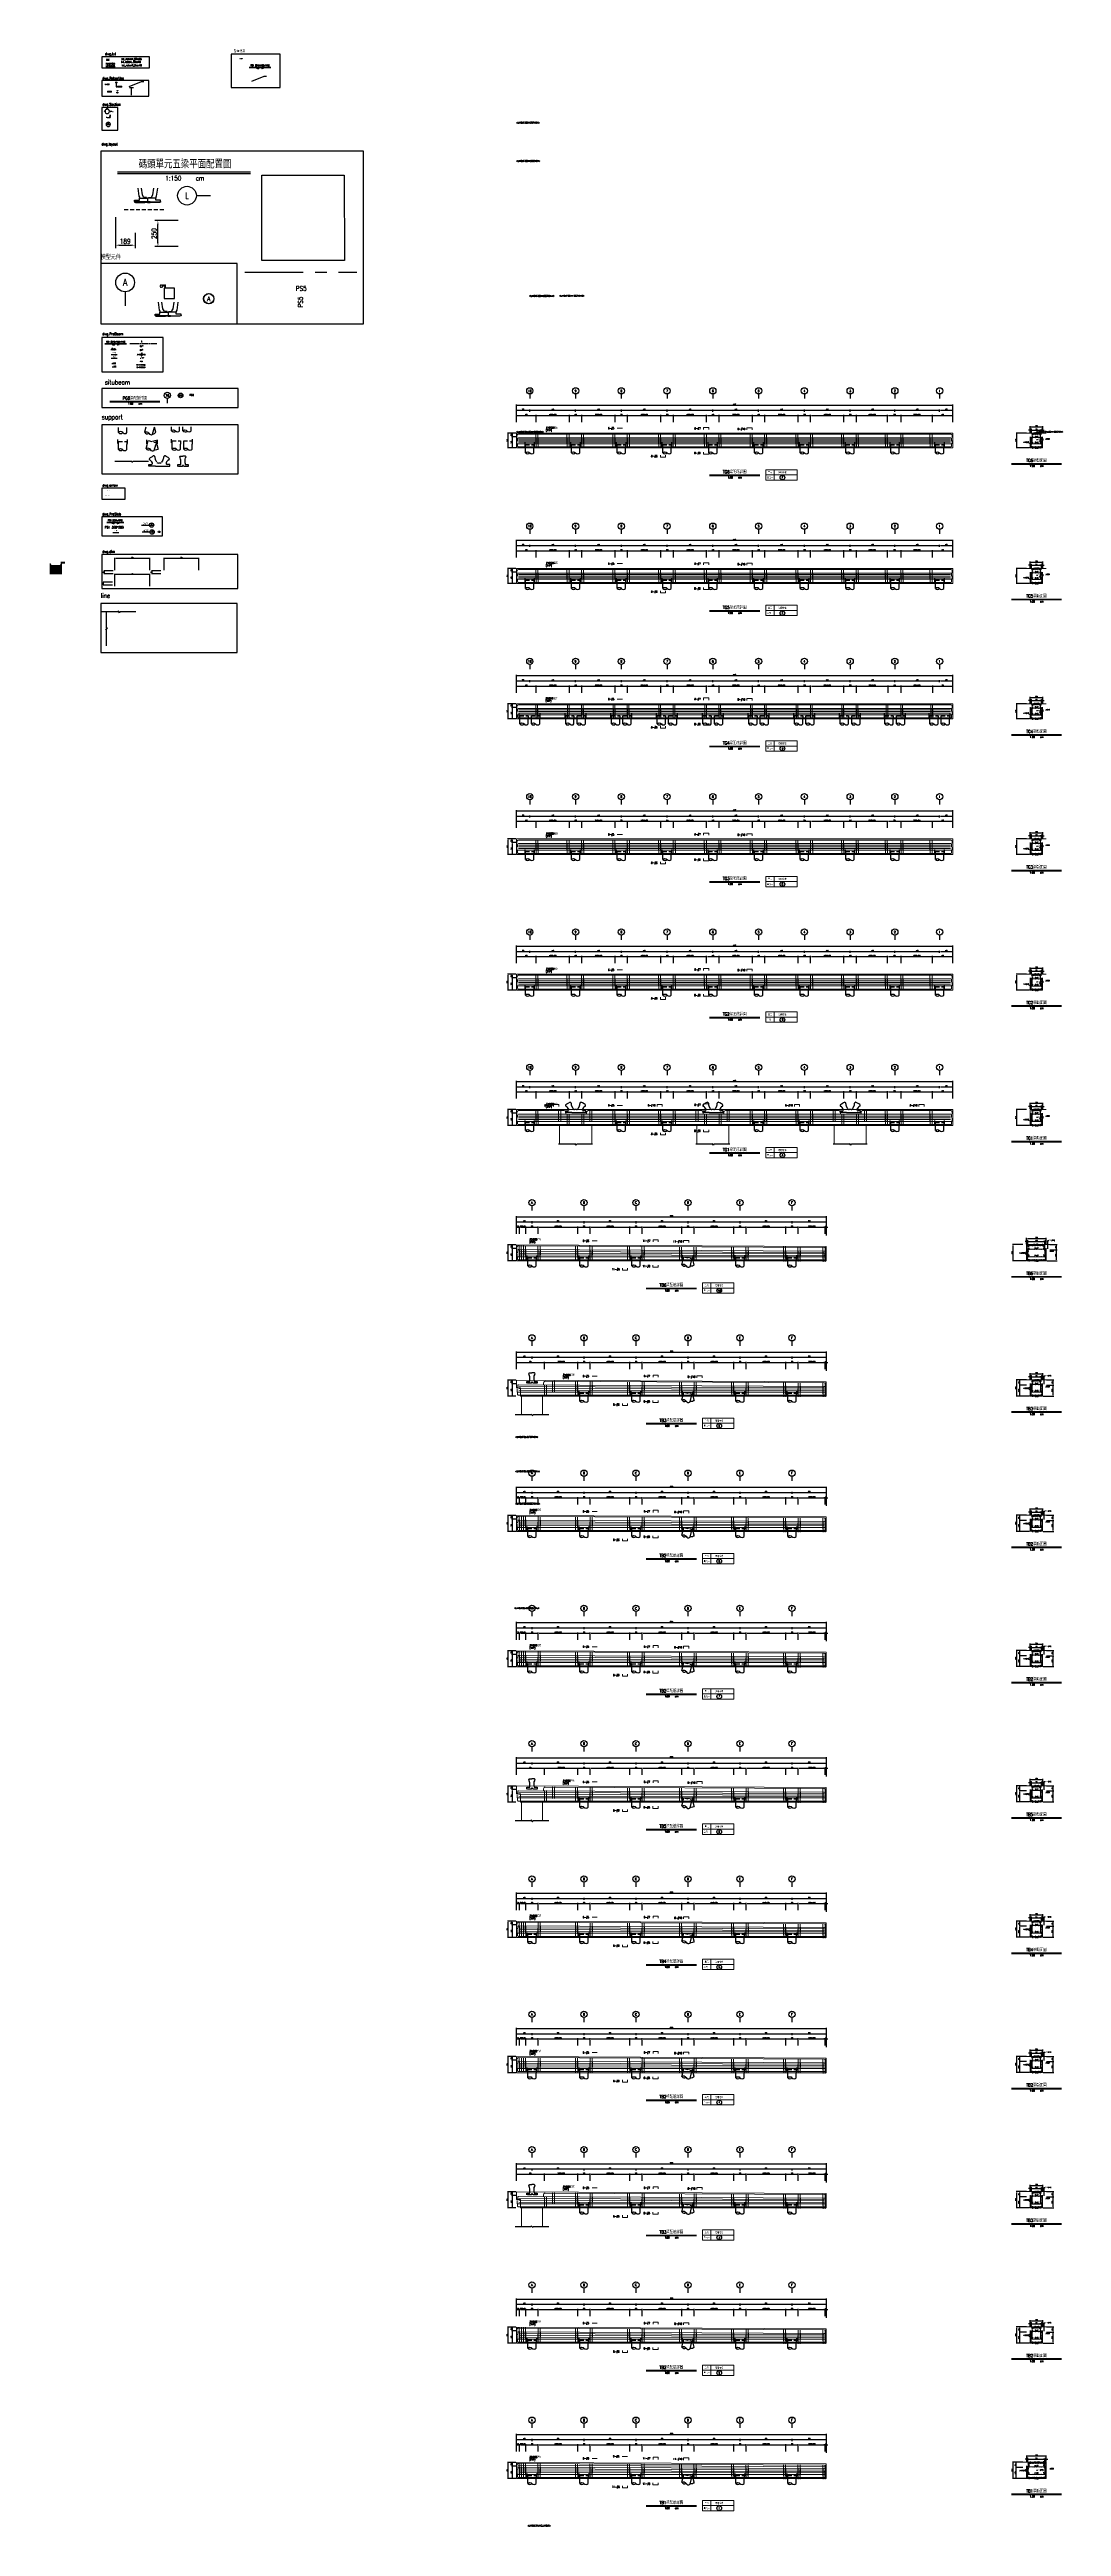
# Model space of a CAD drawing. Extents: x -4754 to 4976, y -19960 to 3841.
import ezdxf
from ezdxf.enums import TextEntityAlignment as Align

# ---------------------------------------------------------------- set-up
doc = ezdxf.new("R2010")
doc.units = 0
doc.header["$LTSCALE"] = 3
doc.linetypes.add('CENTER', pattern=[2, 1.25, -0.25, 0.25, -0.25])
doc.linetypes.add('DASHED', pattern=[19.05, 12.7, -6.35])
doc.layers.get('0').update_dxf_attribs({"linetype": 'CONTINUOUS'})
doc.layers.add('HB_0', color=7, linetype='CONTINUOUS', transparency=0.5)
doc.layers.add('預鑄版_HATCH', color=253, linetype='CONTINUOUS', transparency=0.1)
for name, color, linetype in [('HB_DIM', 1, 'CONTINUOUS'), ('HB_SYMBOLS', 7, 'CONTINUOUS'), ('HB_TXT_CTEXT', 2, 'CONTINUOUS'), ('RCAD.PARM.Treatle', 2, 'CONTINUOUS'), ('RCAD.PARM.Trestle', 2, 'CONTINUOUS'), ('大樑編號', 2, 'CONTINUOUS'), ('底圖', 7, 'CONTINUOUS'), ('鋼筋', 3, 'CONTINUOUS'), ('預鑄樁帽', 6, 'CONTINUOUS'), ('預鑄版_TXT', 2, 'CONTINUOUS')]:
    doc.layers.add(name, color=color, linetype=linetype)
doc.styles.get("Standard").update_dxf_attribs({"font": 'ROMANS.shx', "width": 0.8, "bigfont": 'chineset.shx'})
doc.dimstyles.new('150cm', dxfattribs={"dimscale": 15, "dimtxt": 3, "dimasz": 2.5, "dimexe": 2, "dimexo": 2, "dimgap": 1, "dimtad": 1, "dimdsep": 46, "dimtxsty": 'Standard', "dimcen": 0, "dimclrt": 2, "dimadec": 0, "dimazin": 0, "dimtfac": 1, "dimtix": 1, "dimtmove": 2, "dimatfit": 3, "dimfxl": 1, "dimtolj": 1, "dimtzin": 0, "dimarcsym": 0})
doc.dimstyles.new('30', dxfattribs={"dimscale": 3, "dimtxt": 3, "dimasz": 2.5, "dimexe": 2, "dimexo": 2, "dimgap": 1, "dimtad": 1, "dimdsep": 46, "dimtxsty": 'Standard', "dimcen": 0, "dimclrd": 256, "dimclre": 256, "dimclrt": 2, "dimadec": 0, "dimazin": 0, "dimtfac": 1, "dimtix": 1, "dimtmove": 2, "dimatfit": 3, "dimfxl": 1, "dimtolj": 1, "dimtzin": 0, "dimarcsym": 0})

# ---------------------------------------------------------------- blocks, each defined once
blk = doc.blocks.new('C')
at = {"color": 3, "linetype": 'Continuous'}
blk.add_circle((0, 0), 1.2, dxfattribs=at)
blk = doc.blocks.new('SEC2U0-n')
at = {"color": 3}
for p, q in [((-17, 0), (-19, 0)), ((-15, 0), (-7, 0))]:
    blk.add_line(p, q, dxfattribs=at)
at = {"color": 2, "linetype": 'Continuous'}
for p, q in [((-7.5, 0), (-10.6, 0)), ((-9.9, 0), (0, 9.9)), ((0, 9.9), (9.9, 0))]:
    blk.add_line(p, q, dxfattribs=at)
blk.add_circle((0, 0), 7, dxfattribs=at)
for points in [[(-9.9, 0), (-6.1, 3.5), (-4.9, 4.9), (-5.6, 4.3)], [(-9.9, 0), (-6.8, 1.8), (-6.1, 3.5), (-6.8, 1.8)], [(-9.9, 0), (-7, 0), (-6.8, 1.8), (-6.9, 0.9)], [(0, 9.9), (-3.5, 6.1), (-4.9, 4.9), (-4.3, 5.6)], [(0, 9.9), (-1.8, 6.8), (-3.5, 6.1), (-1.8, 6.8)], [(0, 9.9), (0, 7), (-1.8, 6.8), (-0.9, 6.9)], [(0, 9.9), (3.5, 6.1), (4.9, 4.9), (4.3, 5.6)], [(0, 9.9), (1.8, 6.8), (3.5, 6.1), (1.8, 6.8)], [(0, 9.9), (0, 7), (1.8, 6.8), (0.9, 6.9)], [(9.9, 0), (6.1, 3.5), (4.9, 4.9), (5.6, 4.3)], [(9.9, 0), (6.8, 1.8), (6.1, 3.5), (6.8, 1.8)], [(9.9, 0), (7, 0), (6.8, 1.8), (6.9, 0.9)]]:
    blk.add_solid(points, dxfattribs=at)
blk = doc.blocks.new('ST-n')
at = {"color": 2}
blk.add_line((-7, 0), (7, 0), dxfattribs=at)
blk.add_circle((0, 0), 7, dxfattribs=at)
at = {"color": 3, "width": 0.8}
blk.add_attdef('A', text='', height=5, dxfattribs=at).set_placement((0, 3.5), align=Align.MIDDLE)
at = {"color": 1, "width": 0.8}
blk.add_attdef('HB2002', text='', height=2.5, dxfattribs=at).set_placement((0, -2.5), align=Align.MIDDLE)
blk = doc.blocks.new('*X3')
at = {"color": 0, "linetype": 'Continuous'}
for p, q in [((79, 269.2), (79, 269.2)), ((79.2, 269.2), (79.3, 269.3)), ((79.4, 269.2), (79.5, 269.4)), ((79.5, 269.2), (79.8, 269.5)), ((79.7, 269.2), (80.1, 269.6)), ((79.9, 269.2), (80.3, 269.6)), ((80.1, 269.2), (80.6, 269.7)), ((80.2, 269.2), (80.8, 269.8)), ((80.4, 269.2), (81.1, 269.9)), ((80.6, 269.2), (81.3, 270)), ((80.8, 269.2), (81.6, 270)), ((80.9, 269.2), (81.9, 270.1)), ((81.1, 269.2), (82.1, 270.2)), ((81.3, 269.2), (82.4, 270.3)), ((81.5, 269.2), (82.6, 270.4)), ((81.6, 269.2), (82.9, 270.4)), ((81.8, 269.2), (83.1, 270.5)), ((82, 269.2), (83.4, 270.6)), ((82.2, 269.2), (83.7, 270.7)), ((82.4, 269.2), (83.9, 270.8)), ((82.5, 269.2), (84.2, 270.8)), ((82.7, 269.2), (84.4, 270.9)), ((82.9, 269.2), (84.7, 271)), ((83.1, 269.2), (84.9, 271.1)), ((83.2, 269.2), (85.2, 271.2)), ((83.4, 269.2), (85.5, 271.2)), ((83.6, 269.2), (85.7, 271.3)), ((83.8, 269.2), (86, 271.4)), ((83.9, 269.2), (86.2, 271.5)), ((84.1, 269.2), (86.5, 271.6)), ((84.3, 269.2), (86.7, 271.7)), ((84.5, 269.2), (86.9, 271.7)), ((84.7, 269.2), (86.9, 271.5)), ((84.8, 269.2), (86.9, 271.3)), ((85, 269.2), (86.9, 271.1)), ((85.2, 269.2), (86.9, 271)), ((85.4, 269.2), (86.9, 270.8)), ((85.5, 269.2), (86.9, 270.6)), ((85.7, 269.2), (86.9, 270.4)), ((85.9, 269.2), (86.9, 270.2)), ((86.1, 269.2), (86.9, 270.1)), ((86.2, 269.2), (86.9, 269.9)), ((86.4, 269.2), (86.9, 269.7)), ((86.6, 269.2), (86.9, 269.5)), ((86.8, 269.2), (86.9, 269.4))]:
    blk.add_line(p, q, dxfattribs=at)
blk = doc.blocks.new('SEND-n')
at = {"color": 3}
for p, q in [((9.4, 0), (0, 0)), ((11.4, 0), (13, 0))]:
    blk.add_line(p, q, dxfattribs=at)
at = {"color": 2, "linetype": 'Continuous'}
blk.add_lwpolyline([(0, 0), (0, 8), (2.5, 0)], close=True, dxfattribs=at)
at = {"color": 2, "linetype": 'Continuous', "rotation": 270}
blk.add_blockref('*X3', (-269.2, 86.9), dxfattribs=at)
blk = doc.blocks.new('slab_sectionB')
at = {"layer": 'RCAD.PARM.Treatle', "color": 3, "linetype": 'Continuous'}
for p, q in [((-75, 0), (0, 0)), ((0, 0), (42, 0))]:
    blk.add_line(p, q, dxfattribs=at)
at = {"layer": 'RCAD.PARM.Treatle', "color": 4, "linetype": 'Continuous'}
blk.add_circle((21, 0), 21, dxfattribs=at)
at = {"color": 0, "linetype": 'Continuous', "width": 0.8}
for tag, p, height in [('B', (15, 3), 15), ('-', (17, -11), 7.5)]:
    blk.add_attdef(tag, p, '', height=height, dxfattribs=at)
at = {"layer": 'RCAD.PARM.Treatle', "color": 3, "linetype": 'Continuous', "width": 0.8}
blk.add_text('斷面圖', height=15, rotation=360, dxfattribs=at).set_placement((-38, 16), align=Align.MIDDLE)
blk = doc.blocks.new('rebar_arrowL')
at = {"color": 1, "linetype": 'Continuous', "extrusion": (0, 0, -1)}
blk.add_solid([(-8, 1), (0, 0), (-8, -1)], dxfattribs=at)
blk = doc.blocks.new('rebar_arrowU')
at = {"color": 1, "linetype": 'Continuous'}
blk.add_solid([(-1.25, -7.5), (0, 0), (1.25, -7.5)], dxfattribs=at)
blk = doc.blocks.new('slab_PVC')
at = {"layer": 'RCAD.PARM.Treatle', "color": 4, "linetype": 'Continuous'}
blk.add_circle((0, 0), 7.53, dxfattribs=at)
blk = doc.blocks.new('rebar_num')
at = {"color": 0, "linetype": 'Continuous', "width": 0.8}
blk.add_attdef('A', text='', height=9, dxfattribs=at).set_placement((-3, 4), align=Align.MIDDLE_LEFT)
blk = doc.blocks.new('H_Circle_guide')
at = {"layer": 'HB_TXT_CTEXT', "color": 1, "linetype": 'Continuous'}
blk.add_lwpolyline([(0, -5), (0, -40), (6, -40)], dxfattribs=at)
blk.add_circle((0, 0), 5, dxfattribs=at)
at = {"color": 0, "linetype": 'Continuous', "width": 0.8}
blk.add_attdef('A', text='', height=9, dxfattribs=at).set_placement((10, -40), align=Align.MIDDLE_LEFT)
blk = doc.blocks.new('H_Arrow_guide')
at = {"layer": 'HB_TXT_CTEXT', "color": 1, "linetype": 'Continuous'}
blk.add_lwpolyline([(0, 0, 0, 2.5, 0), (0, -8, 0, 0, 0), (0, -37, 0, 0, 0), (8, -37, 0, 0, 0)], format="xyseb", dxfattribs=at)
at = {"color": 0, "linetype": 'Continuous', "width": 0.8}
blk.add_attdef('A', text='', height=9, dxfattribs=at).set_placement((10, -36), align=Align.MIDDLE_LEFT)
blk = doc.blocks.new('*D12')
at = {"layer": 'HB_DIM', "linetype": 'Continuous', "lineweight": -2, "transparency": 16777216}
for p, q in [((-4125, -1162), (-4125, -1042)), ((-4118, -1048), (-3799, -1048)), ((-3791, -1162), (-3791, -1042))]:
    blk.add_line(p, q, dxfattribs=at)
at = {"layer": 'HB_DIM', "linetype": 'Continuous', "transparency": 16777216}
for points in [[(-4118, -1046), (-4118, -1049), (-4125, -1048)], [(-3799, -1046), (-3799, -1049), (-3791, -1048)]]:
    blk.add_solid(points, dxfattribs=at)
at = {"layer": 'HB_DIM', "color": 2, "linetype": 'Continuous', "transparency": 16777216, "insert": (-3958, -1040), "char_height": 9, "attachment_point": 5}
blk.add_mtext('\\A1;334', dxfattribs=at)
blk = doc.blocks.new('*D13')
at = {"layer": 'HB_DIM', "linetype": 'Continuous', "lineweight": -2, "transparency": 16777216}
for p, q in [((-4141, -1168), (-4231, -1168)), ((-4225, -1190), (-4225, -1175)), ((-4141, -1198), (-4231, -1198))]:
    blk.add_line(p, q, dxfattribs=at)
at = {"layer": 'HB_DIM', "linetype": 'Continuous', "transparency": 16777216}
for points in [[(-4224, -1175), (-4226, -1175), (-4225, -1168)], [(-4224, -1190), (-4226, -1190), (-4225, -1198)]]:
    blk.add_solid(points, dxfattribs=at)
at = {"layer": 'HB_DIM', "color": 2, "linetype": 'Continuous', "transparency": 16777216, "insert": (-4233, -1183), "char_height": 9, "attachment_point": 5, "rotation": 90}
blk.add_mtext('\\A1;30', dxfattribs=at)
blk = doc.blocks.new('beam_Topview')
at = {"layer": 'HB_TXT_CTEXT', "color": 4, "linetype": 'Continuous'}
blk.add_line((-28, 0), (28, 0), dxfattribs=at)
at = {"layer": 'HB_TXT_CTEXT', "color": 4, "linetype": 'Continuous', "width": 0.8}
blk.add_text('平面', height=15, rotation=360, dxfattribs=at).set_placement((0, 16), align=Align.MIDDLE)
blk = doc.blocks.new('beam_SectionSide')
at = {"layer": 'HB_TXT_CTEXT', "color": 4, "linetype": 'Continuous'}
blk.add_line((-28, 0), (28, 0), dxfattribs=at)
at = {"layer": 'HB_TXT_CTEXT', "color": 4, "linetype": 'Continuous', "width": 0.8}
blk.add_text(' 剖面', height=15, rotation=360, dxfattribs=at).set_placement((0, 16), align=Align.MIDDLE)
blk = doc.blocks.new('beam_SectionA')
at = {"layer": 'HB_TXT_CTEXT', "color": 4, "linetype": 'Continuous'}
blk.add_line((-19, 0), (19, 0), dxfattribs=at)
at = {"layer": 'HB_TXT_CTEXT', "color": 4, "linetype": 'Continuous', "width": 0.8}
blk.add_text('斷面 "A"', height=7.5, rotation=360, dxfattribs=at).set_placement((0, 7), align=Align.MIDDLE)
blk = doc.blocks.new('beam_SectionB')
at = {"layer": 'HB_TXT_CTEXT', "color": 4, "linetype": 'Continuous'}
blk.add_line((-19, 0), (19, 0), dxfattribs=at)
at = {"layer": 'HB_TXT_CTEXT', "color": 4, "linetype": 'Continuous', "width": 0.8}
blk.add_text('斷面 "B"', height=7.5, rotation=360, dxfattribs=at).set_placement((0, 7), align=Align.MIDDLE)
blk = doc.blocks.new('beam_title')
at = {"layer": 'HB_TXT_CTEXT', "color": 3, "linetype": 'Continuous'}
blk.add_line((-103, 3), (103, 3), dxfattribs=at)
at = {"layer": 'HB_TXT_CTEXT', "color": 1, "linetype": 'Continuous'}
blk.add_line((-103, 0), (103, 0), dxfattribs=at)
at = {"color": 3, "linetype": 'Continuous', "width": 0.8}
blk.add_attdef('A', text='', height=15, dxfattribs=at).set_placement((0, 19), align=Align.MIDDLE)
at = {"color": 2, "linetype": 'Continuous', "width": 0.8}
for tag, p in [('1:30', (-22, -9)), ('CM', (25, -9))]:
    blk.add_attdef(tag, text='', height=9, dxfattribs=at).set_placement(p, align=Align.MIDDLE)
blk = doc.blocks.new('beam_titleD')
at = {"layer": 'HB_TXT_CTEXT', "color": 3, "linetype": 'Continuous'}
blk.add_line((-26, 1), (26, 1), dxfattribs=at)
at = {"layer": 'HB_TXT_CTEXT', "color": 1, "linetype": 'Continuous'}
blk.add_line((-26, 0), (26, 0), dxfattribs=at)
at = {"color": 3, "linetype": 'Continuous', "width": 0.8}
blk.add_attdef('A', text='', height=7.5, dxfattribs=at).set_placement((0, 10), align=Align.MIDDLE)
at = {"color": 2, "linetype": 'Continuous', "width": 0.8}
for tag, p in [('1:15', (-11, -5)), ('CM', (13, -4))]:
    blk.add_attdef(tag, text='', height=4.5, dxfattribs=at).set_placement(p, align=Align.MIDDLE)
blk = doc.blocks.new('cl')
at = {"layer": 'HB_TXT_CTEXT', "linetype": 'Continuous', "width": 0.8}
for s, p in [('C', (-0.2, 0.1)), ('L', (0.2, -0.6))]:
    blk.add_text(s, height=2.5, dxfattribs=at).set_placement(p, align=Align.MIDDLE)
blk = doc.blocks.new('*D21')
at = {"layer": 'HB_DIM', "linetype": 'Continuous', "lineweight": -2, "transparency": 16777216}
for p, q in [((-4125, -1316), (-4125, -1196)), ((-4122, -1199), (-3795, -1199)), ((-3791, -1316), (-3791, -1196))]:
    blk.add_line(p, q, dxfattribs=at)
at = {"layer": 'HB_DIM', "linetype": 'Continuous', "transparency": 16777216}
for points in [[(-4122, -1199), (-4122, -1200), (-4125, -1199)], [(-3795, -1199), (-3795, -1200), (-3791, -1199)]]:
    blk.add_solid(points, dxfattribs=at)
at = {"layer": 'HB_DIM', "color": 2, "linetype": 'Continuous', "transparency": 16777216, "insert": (-3958, -1195), "char_height": 4.5, "attachment_point": 5}
blk.add_mtext('\\A1;334', dxfattribs=at)
blk = doc.blocks.new('*D22')
at = {"layer": 'HB_DIM', "linetype": 'Continuous', "lineweight": -2, "transparency": 16777216}
for p, q in [((-4149, -1276), (-4239, -1276)), ((-4149, -1306), (-4239, -1306)), ((-4236, -1302), (-4236, -1280))]:
    blk.add_line(p, q, dxfattribs=at)
at = {"layer": 'HB_DIM', "linetype": 'Continuous', "transparency": 16777216}
for points in [[(-4236, -1280), (-4237, -1280), (-4236, -1276)], [(-4236, -1302), (-4237, -1302), (-4236, -1306)]]:
    blk.add_solid(points, dxfattribs=at)
at = {"layer": 'HB_DIM', "color": 2, "linetype": 'Continuous', "transparency": 16777216, "insert": (-4240, -1291), "char_height": 4.5, "attachment_point": 5, "rotation": 90}
blk.add_mtext('\\A1;30', dxfattribs=at)
blk = doc.blocks.new('rebar_arrowD')
at = {"color": 1, "linetype": 'Continuous'}
blk.add_solid([(-1.25, -7.5), (0, 0), (1.25, -7.5)], dxfattribs=at)
blk = doc.blocks.new('rebar_arrowR')
at = {"color": 1, "linetype": 'Continuous', "extrusion": (0, 0, -1)}
blk.add_solid([(-8, 1), (0, 0), (-8, -1)], dxfattribs=at)
blk = doc.blocks.new('rebar_Tie_90_90')
at = {"layer": 'HB_TXT_CTEXT', "linetype": 'Continuous'}
blk.add_lwpolyline([(26, 3), (24, 3, 0.414214), (23, 2), (23, -3, 0.414214), (24, -3), (26, -3)], format="xyb", dxfattribs=at)
at = {"color": 2, "linetype": 'Continuous', "width": 0.8}
for tag, p in [('D16@10', (0, 0)), ('(TYP)', (0, -8))]:
    blk.add_attdef(tag, text='', height=4.5, dxfattribs=at).set_placement(p, align=Align.MIDDLE_LEFT)
blk = doc.blocks.new('rebar_HoopUwithTie')
at = {"layer": 'HB_TXT_CTEXT', "linetype": 'Continuous'}
for points in [[(-7, 1), (-8, 3, -0.668179), (-8, 4), (0, 4, -0.414214), (1, 3), (1, 1)], [(-2, 1), (-1, 3, -0.668179), (0, 2), (0, -3), (-7, -3), (-7, 2, -0.668179), (-6, 3), (-5, 1)]]:
    blk.add_lwpolyline(points, format="xyb", dxfattribs=at)
at = {"color": 2, "linetype": 'Continuous', "width": 0.8}
blk.add_attdef('D13', text='', height=4.5, dxfattribs=at).set_placement((-21, 0), align=Align.MIDDLE_LEFT)
blk = doc.blocks.new('rebar_Tie_180_90')
at = {"layer": 'HB_TXT_CTEXT', "linetype": 'Continuous'}
blk.add_lwpolyline([(24, 1), (24, 2, -1), (26, 2), (26, -3, -0.414214), (25, -3), (24, -3)], format="xyb", dxfattribs=at)
at = {"color": 2, "linetype": 'Continuous', "width": 0.8}
for tag, p in [('D16@10', (0, 0)), ('(TYP)', (0, -8))]:
    blk.add_attdef(tag, text='', height=4.5, dxfattribs=at).set_placement(p, align=Align.MIDDLE_LEFT)
blk = doc.blocks.new('rebar_Tie_135_90')
at = {"layer": '鋼筋', "color": 7, "linetype": 'Continuous'}
blk.add_lwpolyline([(22, -1), (21, 0, -0.668179), (22, 1), (29, 1, -0.414214), (30, 0), (30, -2)], format="xyb", dxfattribs=at)
at = {"color": 2, "linetype": 'Continuous', "width": 0.8}
for tag, p in [('現場綁紮', (0, 0)), ('(交錯配置)', (0, -8))]:
    blk.add_attdef(tag, text='', height=4.5, dxfattribs=at).set_placement(p, align=Align.MIDDLE_LEFT)
blk = doc.blocks.new('rebar_2Tie_180_90')
at = {"layer": 'HB_TXT_CTEXT', "linetype": 'Continuous'}
for points in [[(46, 9), (40, 9, 0.414214), (39, 8), (39, -10)], [(47, -9), (47, 14, 1), (43, 14), (43, 3)], [(47, -9, -0.414214), (45, -10), (38, -10)], [(39, -10, 0.414214), (40, -11), (46, -11)]]:
    blk.add_lwpolyline(points, format="xyb", dxfattribs=at)
at = {"color": 2, "linetype": 'Continuous', "width": 0.8}
for tag, p in [('2-D16', (-2, 0)), ('(TYP)', (49, 0))]:
    blk.add_attdef(tag, text='', height=9, dxfattribs=at).set_placement(p, align=Align.MIDDLE_LEFT)
blk = doc.blocks.new('dim_rebar_HoopU')
at = {"linetype": 'Continuous'}
blk.add_lwpolyline([(44, 4), (45, 6, -0.668179), (46, 5), (46, -5), (37, -5), (37, 5, -0.668179), (38, 6), (39, 4)], format="xyb", dxfattribs=at)
at = {"linetype": 'Continuous', "width": 0.8}
blk.add_attdef('25-D13@EQ', text='', height=9, dxfattribs=at).set_placement((0, 0), align=Align.MIDDLE)
blk = doc.blocks.new('dim_rebar_HoopUwithTie')
at = {"linetype": 'Continuous'}
for points in [[(38, 3), (37, 4, -0.668179), (37, 5), (46, 5, -0.414214), (46, 5), (46, 3)], [(44, 4), (45, 5, -0.668179), (46, 5), (46, -5), (37, -5), (37, 5, -0.668179), (38, 5), (39, 4)]]:
    blk.add_lwpolyline(points, format="xyb", dxfattribs=at)
at = {"linetype": 'Continuous', "width": 0.8}
blk.add_attdef('22-D13@EQ', text='', height=9, dxfattribs=at).set_placement((0, 0), align=Align.MIDDLE)
blk = doc.blocks.new('title_beam')
at = {"color": 3, "linetype": 'Continuous'}
blk.add_line((-241, 0), (241, 0), dxfattribs=at)
at = {"color": 1, "linetype": 'Continuous'}
blk.add_line((-241, -6), (241, -6), dxfattribs=at)
at = {"color": 3, "linetype": 'Continuous', "width": 0.8}
blk.add_attdef('TITLE', text='', height=30, dxfattribs=at).set_placement((0, 33), align=Align.MIDDLE)
at = {"linetype": 'Continuous', "width": 0.8}
blk.add_attdef('SCALE', text='', height=18, dxfattribs=at).set_placement((-41, -24), align=Align.MIDDLE)
blk.add_attdef('CM', (36, -33), '', height=18, dxfattribs=at)
blk = doc.blocks.new('line_tag')
at = {"layer": 'HB_SYMBOLS', "color": 4, "linetype": 'Continuous'}
blk.add_circle((0, 0), 22.5, dxfattribs=at)
at = {"color": 4, "linetype": 'Continuous', "width": 0.8}
blk.add_attdef('A', text='', height=18, dxfattribs=at).set_placement((0, 0), align=Align.MIDDLE)
blk = doc.blocks.new('line_guide')
at = {"color": 4, "linetype": 'Continuous'}
blk.add_line((0, 0), (0, -45), dxfattribs=at)
blk.add_circle((0, 30), 30, dxfattribs=at)
at = {"color": 4, "linetype": 'Continuous', "width": 0.8}
blk.add_attdef('A', text='', height=22.5, dxfattribs=at).set_placement((0, 30), align=Align.MIDDLE)
blk = doc.blocks.new('fender_bottom')
at = {"color": 1, "linetype": 'Continuous'}
blk.add_lwpolyline([(163, 0), (13, 0, 0.529473), (7, -9), (-7, 9, -0.532815), (-13, 0), (-163, 0)], format="xyb", dxfattribs=at)
blk = doc.blocks.new('fender_top_transverse')
at = {"layer": 'HB_0', "color": 252, "linetype": 'DASHED'}
blk.add_lwpolyline([(20, 30), (20, 18), (50, 18), (50, 0), (5, 0), (5, 10), (-5, 10), (-5, 0), (-50, 0), (-50, 18), (-20, 18), (-20, 30)], dxfattribs=at)
at = {"layer": 'HB_0', "color": 1, "linetype": 'Continuous'}
for points in [[(-20, 30), (-20, 60, 0.07193), (-26, 81, -0.041495), (-29, 88, -0.488993), (-22, 100), (0, 100)], [(20, 30), (20, 60, -0.07193), (26, 81, 0.041495), (29, 88, 0.488993), (22, 100), (0, 100)]]:
    blk.add_lwpolyline(points, format="xyb", dxfattribs=at)
blk = doc.blocks.new('pile_vertical_with_pilecap')
at = {"linetype": 'Continuous'}
for p, q in [((-40, -48), (-40, 0)), ((-40, -48), (-40, 0)), ((40, -48), (40, 0)), ((40, -48), (40, 0))]:
    blk.add_line(p, q, dxfattribs=at)
for centre, start, end in [((-20, -64), 38.718, 141.282), ((-20, -64), 38.718, 141.282), ((-20, -32), 218.718, 321.282), ((-20, -32), 218.718, 321.282), ((20, -32), 218.718, 321.282), ((20, -32), 218.718, 321.282)]:
    blk.add_arc(centre, 25.6, start, end, dxfattribs=at)
blk = doc.blocks.new('racked_with_pilecap_Transverse')
at = {"linetype": 'Continuous'}
for points in [[(-41, 0), (-53, -48)], [(24, -67), (41, 0)]]:
    blk.add_lwpolyline(points, dxfattribs=at)
for points in [[(-53, -48, -0.48), (-14, -58, 0.48), (24, -67, 0.48)], [(-53, -48, 0.48), (-14, -58, 0.48)], [(26, -63, 0.340232), (53, -48)]]:
    blk.add_lwpolyline(points, format="xyb", dxfattribs=at)
blk.add_lwpolyline([(53, -48), (41, 0)])
blk = doc.blocks.new('racked_with_pilecap_Longitude')
for p, q in [((-95, -38), (-95, 0)), ((-15, -38), (-15, 0)), ((15, -38), (15, 0)), ((95, -38), (95, 0))]:
    blk.add_line(p, q)
for points in [[(-95, -38, -0.48), (-55, -38, 0.48), (-15, -38, 0.48)], [(-95, -38, 0.326111), (-50, -43, 0.326111)], [(15, -38, -0.48), (55, -38, 0.48), (95, -38, 0.48)], [(15, -38, 0.326111), (60, -43, 0.326111)]]:
    blk.add_lwpolyline(points, format="xyb")
blk = doc.blocks.new('fender_top_longitude')
at = {"color": 7, "linetype": 'Continuous'}
for p, q in [((-100, 18), (-75, 18)), ((-35, 0), (-100, 0)), ((-92, 79), (-84, 84)), ((-84, 84), (-66, 94)), ((-58, 99), (-66, 94)), ((-35, 0), (35, 0)), ((-22, 38), (-34, 58)), ((0, 30), (-9, 30)), ((9, 30), (0, 30)), ((34, 58), (22, 38)), ((35, 0), (100, 0)), ((66, 94), (58, 99)), ((84, 84), (66, 94)), ((100, 18), (75, 18)), ((92, 79), (84, 84)), ((100, 0), (100, 18))]:
    blk.add_line(p, q, dxfattribs=at)
for centre, radius, start, end in [((-87, 70), 10, 120, 210), ((-87, 70), 10.7, 209.6202, 238.6147), ((-121, 9), 60, 22.8745, 61.2357), ((-75, 28), 10, 270, 22.8745), ((-53, 90), 10, 30, 120), ((-53, 90), 10.7, 1.3853, 30.3798), ((17, 89), 60, 178.7643, 210.2362), ((-9, 45), 15, 210, 270), ((9, 45), 15, 270, 330), ((-17, 89), 60, 329.7638, 1.2357), ((53, 90), 10.7, 149.6202, 178.6147), ((53, 90), 10, 60, 150), ((75, 28), 10, 157.1255, 270), ((121, 9), 60, 118.7643, 157.1255), ((87, 70), 10, 330, 60), ((87, 70), 10.7, 301.3853, 330.3798)]:
    blk.add_arc(centre, radius, start, end, dxfattribs=at)
blk = doc.blocks.new('slab_sectionA')
at = {"color": 3, "linetype": 'Continuous'}
for p, q in [((-75, 0), (0, 0)), ((0, 0), (42, 0))]:
    blk.add_line(p, q, dxfattribs=at)
at = {"color": 4, "linetype": 'Continuous'}
blk.add_circle((21, 0), 21, dxfattribs=at)
at = {"color": 3, "linetype": 'Continuous', "width": 0.8}
blk.add_text('斷面圖', height=15, rotation=360, dxfattribs=at).set_placement((-38, 16), align=Align.MIDDLE)
at = {"color": 0, "linetype": 'Continuous', "width": 0.8}
for tag, p, height in [('A', (16, 3), 15), ('-', (17, -8), 7.5)]:
    blk.add_attdef(tag, p, '', height=height, dxfattribs=at)
blk = doc.blocks.new('slab_topview')
at = {"color": 4, "linetype": 'Continuous'}
blk.add_line((-28, 0), (28, 0), dxfattribs=at)
at = {"color": 4, "linetype": 'Continuous', "width": 0.8}
blk.add_text('平面', height=15, rotation=360, dxfattribs=at).set_placement((0, 20), align=Align.MIDDLE)
blk = doc.blocks.new('slab_title_s')
at = {"color": 3, "linetype": 'Continuous'}
blk.add_line((-83, 0), (83, 0), dxfattribs=at)
at = {"color": 1, "linetype": 'Continuous'}
blk.add_line((-83, -3), (83, -3), dxfattribs=at)
at = {"color": 3, "linetype": 'Continuous', "width": 0.8}
blk.add_attdef('PS1', text='', height=15, dxfattribs=at).set_placement((-2, 18), align=Align.MIDDLE)
at = {"color": 0, "linetype": 'Continuous', "width": 0.8}
for tag, p in [('1:30', (-22, -12)), ('CM', (26, -12))]:
    blk.add_attdef(tag, text='', height=9, dxfattribs=at).set_placement(p, align=Align.MIDDLE)
blk = doc.blocks.new('gr_t')
at = {"layer": 'HB_SYMBOLS', "color": 4, "linetype": 'Continuous'}
blk.add_line((0, -6), (0, -15), dxfattribs=at)
blk.add_circle((0, 0), 6, dxfattribs=at)
at = {"layer": 'HB_SYMBOLS', "color": 4, "linetype": 'Continuous', "width": 0.8}
blk.add_attdef('A', text='', height=4.5, dxfattribs=at).set_placement((0, 0), align=Align.MIDDLE)
blk = doc.blocks.new('fender')
at = {"color": 7, "linetype": 'Continuous'}
for points in [[(0, -95), (0, -131), (-114, -131), (-125, -128), (-125, -115), (-78, -115), (-78, -95)], [(-115, -135), (-75, -135), (-75, -131), (-114, -131), (-125, -128), (-125, -132)], [(-75, -131), (-75, -135), (-25, -135), (-25, -131)], [(0, -131), (0, -135), (-25, -135), (-25, -131)], [(0, -95), (0, -131), (114, -131), (125, -128), (125, -115), (78, -115), (78, -95)], [(0, -131), (0, -135), (25, -135), (25, -131)], [(75, -131), (75, -135), (25, -135), (25, -131)], [(115, -135), (75, -135), (75, -131), (114, -131), (125, -128), (125, -132)]]:
    blk.add_lwpolyline(points, close=True, dxfattribs=at)
for points in [[(-95, 0), (-84, -75), (-78, -85), (-78, -95)], [(95, 0), (84, -75), (78, -85), (78, -95)]]:
    blk.add_lwpolyline(points, dxfattribs=at)
for points in [[(-9, -95), (-9, -89, 0.414214), (-9, -89), (-30, -89, -0.272631), (-38, -84), (-50, -64), (-59, 0)], [(9, -95), (9, -89, -0.414214), (10, -89), (30, -89, 0.272631), (38, -84), (50, -64), (59, 0)]]:
    blk.add_lwpolyline(points, format="xyb", dxfattribs=at)
blk = doc.blocks.new('title')
at = {"layer": 'HB_TXT_CTEXT', "color": 3}
blk.add_line((-640, 0), (640, 0), dxfattribs=at)
at = {"layer": 'HB_TXT_CTEXT', "color": 1}
blk.add_line((-640, -15), (640, -15), dxfattribs=at)
at = {"color": 3, "linetype": 'Continuous', "width": 0.8}
blk.add_attdef('碼頭單元五梁平面配置圖', text='', height=75, dxfattribs=at).set_placement((10, 82), align=Align.MIDDLE)
at = {"color": 2, "linetype": 'Continuous', "width": 0.8}
for tag, p in [('1:150', (-103, -60)), ('CM', (154, -60))]:
    blk.add_attdef(tag, text='', height=45, dxfattribs=at).set_placement(p, align=Align.MIDDLE)
blk = doc.blocks.new('*D50')
at = {"layer": 'HB_DIM', "color": 0, "lineweight": -2, "transparency": 16777216}
for p, q in [((-4120, 2231), (-4120, 1931)), ((-4083, 1961), (-3969, 1961)), ((-3931, 2081), (-3931, 1931))]:
    blk.add_line(p, q, dxfattribs=at)
at = {"layer": 'HB_DIM', "color": 0, "transparency": 16777216}
for points in [[(-4083, 1967), (-4083, 1954), (-4120, 1961)], [(-3969, 1954), (-3969, 1967), (-3931, 1961)]]:
    blk.add_solid(points, dxfattribs=at)
at = {"layer": 'HB_DIM', "color": 2, "linetype": 'Continuous', "transparency": 16777216, "insert": (-4026, 1998), "char_height": 45, "attachment_point": 5}
blk.add_mtext('\\A1;189', dxfattribs=at)
blk = doc.blocks.new('*D51')
at = {"layer": 'HB_DIM', "color": 0, "lineweight": -2, "transparency": 16777216}
for p, q in [((-3517, 2197), (-3742, 2197)), ((-3712, 1984), (-3712, 2159)), ((-3517, 1947), (-3742, 1947))]:
    blk.add_line(p, q, dxfattribs=at)
at = {"layer": 'HB_DIM', "color": 0, "transparency": 16777216}
for points in [[(-3706, 2159), (-3718, 2159), (-3712, 2197)], [(-3718, 1984), (-3706, 1984), (-3712, 1947)]]:
    blk.add_solid(points, dxfattribs=at)
at = {"layer": 'HB_DIM', "color": 2, "linetype": 'Continuous', "transparency": 16777216, "insert": (-3749, 2072), "char_height": 45, "attachment_point": 5, "rotation": 90}
blk.add_mtext('\\A1;250', dxfattribs=at)
blk = doc.blocks.new('m_Arrow_L_rebar')
at = {"color": 1, "linetype": 'Continuous', "extrusion": (0, 0, -1)}
blk.add_solid([(-8, 1), (0, 0), (-8, -1)], dxfattribs=at)
blk = doc.blocks.new('m_Arrow_U_rebar')
at = {"color": 1, "linetype": 'Continuous'}
blk.add_solid([(-1.25, -7.5), (0, 0), (1.25, -7.5)], dxfattribs=at)
blk = doc.blocks.new('CutLine_H')
at = {"color": 1, "linetype": 'Continuous'}
blk.add_lwpolyline([(163, 0), (13, 0, 0.529473), (7, -9), (-7, 9, -0.532815), (-13, 0), (-163, 0)], format="xyb", dxfattribs=at)
blk = doc.blocks.new('CutLine_V')
at = {"color": 1, "linetype": 'Continuous'}
blk.add_lwpolyline([(0, -163), (0, -13, 0.529473), (-9, -7), (9, 7, -0.532815), (0, 13), (0, 163)], format="xyb", dxfattribs=at)
blk = doc.blocks.new('pilecap')
at = {"layer": '預鑄樁帽', "linetype": 'DASHED', "ltscale": 100}
blk.add_lwpolyline([(-50, -50), (50, -50), (50, 50), (-50, 50)], close=True, dxfattribs=at)
at = {"width": 0.8}
blk.add_attdef('A', text='', height=24, dxfattribs=at).set_placement((-62, 69), align=Align.MIDDLE)
blk = doc.blocks.new('linelabel')
at = {"layer": 'HB_SYMBOLS', "color": 4, "linetype": 'Continuous'}
blk.add_line((0, -90), (0, -225), dxfattribs=at)
blk.add_circle((0, 0), 90, dxfattribs=at)
at = {"color": 4, "width": 0.8}
blk.add_attdef('A', text='', height=67.5, dxfattribs=at).set_placement((0, 0), align=Align.MIDDLE)
blk = doc.blocks.new('pile')
at = {"layer": 'HB_0', "linetype": 'Continuous'}
for radius in [50, 48.4]:
    blk.add_circle((0, 0), radius, dxfattribs=at)
at = {"color": 2, "width": 0.8}
blk.add_attdef('A', text='', height=45, dxfattribs=at).set_placement((0, 0), align=Align.MIDDLE_CENTER)
blk = doc.blocks.new('C_Red')
at = {"color": 1, "linetype": 'Continuous'}
blk.add_circle((0, 0), 1.2, dxfattribs=at)
blk = doc.blocks.new('*D61')
at = {"layer": 'HB_DIM', "linetype": 'Continuous', "lineweight": -2}
for p, q in [((-3653, -1162), (-3653, -1042)), ((-3646, -1048), (-3327, -1048)), ((-3319, -1162), (-3319, -1042))]:
    blk.add_line(p, q, dxfattribs=at)
at = {"layer": 'HB_DIM'}
for points in [[(-3646, -1046), (-3646, -1049), (-3653, -1048)], [(-3327, -1049), (-3327, -1046), (-3319, -1048)]]:
    blk.add_solid(points, dxfattribs=at)
at = {"layer": 'HB_DIM', "color": 2, "linetype": 'Continuous', "insert": (-3486, -1040), "char_height": 9, "attachment_point": 5, "rotation": 0}
blk.add_mtext('\\A1;334', dxfattribs=at)
blk = doc.blocks.new('*D62')
at = {"layer": 'HB_DIM', "linetype": 'Continuous', "lineweight": -2}
for p, q in [((-3683, -1168), (-3773, -1168)), ((-3767, -1190), (-3767, -1175)), ((-3683, -1198), (-3773, -1198))]:
    blk.add_line(p, q, dxfattribs=at)
at = {"layer": 'HB_DIM'}
for points in [[(-3766, -1175), (-3768, -1175), (-3767, -1168)], [(-3768, -1190), (-3766, -1190), (-3767, -1198)]]:
    blk.add_solid(points, dxfattribs=at)
at = {"layer": 'HB_DIM', "color": 2, "linetype": 'Continuous', "insert": (-3775, -1183), "char_height": 9, "attachment_point": 5, "rotation": 90}
blk.add_mtext('\\A1;30', dxfattribs=at)
blk = doc.blocks.new('pile_vertical')
at = {"color": 252, "linetype": 'DASHED'}
for p, q in [((-46, 10), (-46, 50)), ((46, 10), (46, 50))]:
    blk.add_line(p, q, dxfattribs=at)
at = {"linetype": 'Continuous'}
for p, q in [((-40, -48), (-40, 0)), ((40, -48), (40, 0))]:
    blk.add_line(p, q, dxfattribs=at)
at = {"color": 252, "linetype": 'DASHED'}
blk.add_lwpolyline([(-40, 0), (-40, 30), (40, 30), (40, 0)], dxfattribs=at)
at = {"linetype": 'Continuous'}
for points in [[(-40, -48, -0.48), (0, -48, 0.48), (40, -48, 0.48)], [(-40, -48, 0.48), (0, -48, 0.48)]]:
    blk.add_lwpolyline(points, format="xyb", dxfattribs=at)
blk = doc.blocks.new('pile_racked_Transverse')
at = {"layer": 'HB_0', "linetype": 'Continuous'}
for p, q in [((-58, -36), (-49, 0)), ((20, -55), (34, 0)), ((58, -36), (49, 0))]:
    blk.add_line(p, q, dxfattribs=at)
at = {"layer": 'HB_0', "color": 252, "linetype": 'DASHED'}
for p, q in [((-52, 10), (-52, 50)), ((52, 10), (52, 50))]:
    blk.add_line(p, q, dxfattribs=at)
for points in [[(-49, 0), (-39, 40), (39, 20), (34, 0)], [(49, 0), (39, 40), (0, 30)]]:
    blk.add_lwpolyline(points, dxfattribs=at)
at = {"layer": 'HB_0', "linetype": 'Continuous'}
for points in [[(-58, -36, -0.48), (-19, -46, 0.48), (20, -55, 0.48)], [(-58, -36, 0.48), (-19, -46, 0.48)], [(58, -36, -0.439137), (22, -48, -0.439137)]]:
    blk.add_lwpolyline(points, format="xyb", dxfattribs=at)
blk = doc.blocks.new('pile_racked_Longitude')
at = {"color": 252, "linetype": 'DASHED'}
for p, q in [((-101, 10), (-101, 50)), ((101, 10), (101, 50))]:
    blk.add_line(p, q, dxfattribs=at)
at = {"linetype": 'Continuous'}
for p, q in [((15, -48), (15, 0)), ((95, -48), (95, 0)), ((-95, -48), (-95, 0)), ((-15, -48), (-15, 0))]:
    blk.add_line(p, q, dxfattribs=at)
at = {"color": 252, "linetype": 'DASHED'}
for points in [[(-95, 0), (-95, 30), (-15, 30), (-15, 0)], [(15, 0), (15, 30), (95, 30), (95, 0)]]:
    blk.add_lwpolyline(points, dxfattribs=at)
at = {"linetype": 'Continuous'}
for points in [[(-95, -48, -0.48), (-55, -48, 0.48), (-15, -48, 0.48)], [(-95, -48, 0.48), (-55, -48, 0.48)], [(15, -48, -0.48), (55, -48, 0.48), (95, -48, 0.48)], [(15, -48, 0.48), (55, -48, 0.48)]]:
    blk.add_lwpolyline(points, format="xyb", dxfattribs=at)
blk = doc.blocks.new('*D63')
at = {"layer": 'HB_DIM', "linetype": 'Continuous', "lineweight": -2}
for p, q in [((-271, 155), (-311, 155)), ((-271, 120), (-311, 120)), ((-305, 148), (-305, 128))]:
    blk.add_line(p, q, dxfattribs=at)
at = {"layer": 'HB_DIM'}
for points in [[(-304, 148), (-307, 148), (-305, 155)], [(-307, 128), (-304, 128), (-305, 120)]]:
    blk.add_solid(points, dxfattribs=at)
at = {"layer": 'HB_DIM', "color": 2, "linetype": 'Continuous', "insert": (-313, 138), "char_height": 9, "attachment_point": 5, "rotation": 90}
blk.add_mtext('\\A1;35*', dxfattribs=at)
blk = doc.blocks.new('*D64')
at = {"layer": 'HB_DIM', "linetype": 'Continuous', "lineweight": -2}
for p, q in [((-271, 120), (-311, 120)), ((-271, 14), (-311, 14)), ((-305, 113), (-305, 21))]:
    blk.add_line(p, q, dxfattribs=at)
at = {"layer": 'HB_DIM'}
for points in [[(-304, 113), (-307, 113), (-305, 120)], [(-307, 21), (-304, 21), (-305, 14)]]:
    blk.add_solid(points, dxfattribs=at)
at = {"layer": 'HB_DIM', "color": 2, "linetype": 'Continuous', "insert": (-313, 67), "char_height": 9, "attachment_point": 5, "rotation": 90}
blk.add_mtext('\\A1;107', dxfattribs=at)
blk = doc.blocks.new('*D65')
at = {"layer": 'HB_DIM', "linetype": 'Continuous', "lineweight": -2}
for p, q in [((-265, 261), (-265, 331)), ((-258, 325), (-84, 325)), ((-76, 261), (-76, 331))]:
    blk.add_line(p, q, dxfattribs=at)
at = {"layer": 'HB_DIM'}
for points in [[(-258, 326), (-258, 324), (-265, 325)], [(-84, 324), (-84, 326), (-76, 325)]]:
    blk.add_solid(points, dxfattribs=at)
at = {"layer": 'HB_DIM', "color": 2, "linetype": 'Continuous', "insert": (-171, 333), "char_height": 9, "attachment_point": 5, "rotation": 0}
blk.add_mtext('\\A1;189', dxfattribs=at)
blk = doc.blocks.new('*D66')
at = {"layer": 'HB_DIM', "linetype": 'Continuous', "lineweight": -2}
for p, q in [((-76, 261), (-76, 331)), ((-69, 325), (236, 325)), ((244, 261), (244, 331))]:
    blk.add_line(p, q, dxfattribs=at)
at = {"layer": 'HB_DIM'}
for points in [[(-69, 326), (-69, 324), (-76, 325)], [(236, 324), (236, 326), (244, 325)]]:
    blk.add_solid(points, dxfattribs=at)
at = {"layer": 'HB_DIM', "color": 2, "linetype": 'Continuous', "insert": (84, 333), "char_height": 9, "attachment_point": 5, "rotation": 0}
blk.add_mtext('\\A1;16@20=320', dxfattribs=at)
blk = doc.blocks.new('*D67')
at = {"layer": 'HB_DIM', "linetype": 'Continuous', "lineweight": -2}
for p, q in [((244, 261), (244, 331)), ((251, 325), (356, 325)), ((364, 261), (364, 331))]:
    blk.add_line(p, q, dxfattribs=at)
at = {"layer": 'HB_DIM'}
for points in [[(251, 326), (251, 324), (244, 325)], [(356, 324), (356, 326), (364, 325)]]:
    blk.add_solid(points, dxfattribs=at)
at = {"layer": 'HB_DIM', "color": 2, "linetype": 'Continuous', "insert": (304, 333), "char_height": 9, "attachment_point": 5, "rotation": 0}
blk.add_mtext('\\A1;120', dxfattribs=at)
blk = doc.blocks.new('*D68')
at = {"layer": 'HB_DIM', "linetype": 'Continuous', "lineweight": -2}
for p, q in [((364, 261), (364, 331)), ((371, 325), (676, 325)), ((684, 261), (684, 331))]:
    blk.add_line(p, q, dxfattribs=at)
at = {"layer": 'HB_DIM'}
for points in [[(371, 326), (371, 324), (364, 325)], [(676, 324), (676, 326), (684, 325)]]:
    blk.add_solid(points, dxfattribs=at)
at = {"layer": 'HB_DIM', "color": 2, "linetype": 'Continuous', "insert": (524, 333), "char_height": 9, "attachment_point": 5, "rotation": 0}
blk.add_mtext('\\A1;16@20=320', dxfattribs=at)
blk = doc.blocks.new('*D69')
at = {"layer": 'HB_DIM', "linetype": 'Continuous', "lineweight": -2}
for p, q in [((684, 261), (684, 331)), ((691, 325), (796, 325)), ((804, 261), (804, 331))]:
    blk.add_line(p, q, dxfattribs=at)
at = {"layer": 'HB_DIM'}
for points in [[(691, 326), (691, 324), (684, 325)], [(796, 324), (796, 326), (804, 325)]]:
    blk.add_solid(points, dxfattribs=at)
at = {"layer": 'HB_DIM', "color": 2, "linetype": 'Continuous', "insert": (744, 333), "char_height": 9, "attachment_point": 5, "rotation": 0}
blk.add_mtext('\\A1;120', dxfattribs=at)
blk = doc.blocks.new('*D70')
at = {"layer": 'HB_DIM', "linetype": 'Continuous', "lineweight": -2}
for p, q in [((804, 261), (804, 331)), ((811, 325), (1116, 325)), ((1124, 261), (1124, 331))]:
    blk.add_line(p, q, dxfattribs=at)
at = {"layer": 'HB_DIM'}
for points in [[(811, 326), (811, 324), (804, 325)], [(1116, 324), (1116, 326), (1124, 325)]]:
    blk.add_solid(points, dxfattribs=at)
at = {"layer": 'HB_DIM', "color": 2, "linetype": 'Continuous', "insert": (964, 333), "char_height": 9, "attachment_point": 5, "rotation": 0}
blk.add_mtext('\\A1;16@20=320', dxfattribs=at)
blk = doc.blocks.new('*D71')
at = {"layer": 'HB_DIM', "linetype": 'Continuous', "lineweight": -2}
for p, q in [((1124, 261), (1124, 331)), ((1131, 325), (1236, 325)), ((1244, 261), (1244, 331))]:
    blk.add_line(p, q, dxfattribs=at)
at = {"layer": 'HB_DIM'}
for points in [[(1131, 326), (1131, 324), (1124, 325)], [(1236, 324), (1236, 326), (1244, 325)]]:
    blk.add_solid(points, dxfattribs=at)
at = {"layer": 'HB_DIM', "color": 2, "linetype": 'Continuous', "insert": (1184, 333), "char_height": 9, "attachment_point": 5, "rotation": 0}
blk.add_mtext('\\A1;120', dxfattribs=at)
blk = doc.blocks.new('*D72')
at = {"layer": 'HB_DIM', "linetype": 'Continuous', "lineweight": -2}
for p, q in [((1244, 261), (1244, 331)), ((1251, 325), (1556, 325)), ((1564, 261), (1564, 331))]:
    blk.add_line(p, q, dxfattribs=at)
at = {"layer": 'HB_DIM'}
for points in [[(1251, 326), (1251, 324), (1244, 325)], [(1556, 324), (1556, 326), (1564, 325)]]:
    blk.add_solid(points, dxfattribs=at)
at = {"layer": 'HB_DIM', "color": 2, "linetype": 'Continuous', "insert": (1404, 333), "char_height": 9, "attachment_point": 5, "rotation": 0}
blk.add_mtext('\\A1;16@20=320', dxfattribs=at)
blk = doc.blocks.new('*D73')
at = {"layer": 'HB_DIM', "linetype": 'Continuous', "lineweight": -2}
for p, q in [((1564, 261), (1564, 331)), ((1571, 325), (1676, 325)), ((1684, 261), (1684, 331))]:
    blk.add_line(p, q, dxfattribs=at)
at = {"layer": 'HB_DIM'}
for points in [[(1571, 326), (1571, 324), (1564, 325)], [(1676, 324), (1676, 326), (1684, 325)]]:
    blk.add_solid(points, dxfattribs=at)
at = {"layer": 'HB_DIM', "color": 2, "linetype": 'Continuous', "insert": (1624, 333), "char_height": 9, "attachment_point": 5, "rotation": 0}
blk.add_mtext('\\A1;120', dxfattribs=at)
blk = doc.blocks.new('*D74')
at = {"layer": 'HB_DIM', "linetype": 'Continuous', "lineweight": -2}
for p, q in [((1684, 261), (1684, 331)), ((1691, 325), (1996, 325)), ((2004, 261), (2004, 331))]:
    blk.add_line(p, q, dxfattribs=at)
at = {"layer": 'HB_DIM'}
for points in [[(1691, 326), (1691, 324), (1684, 325)], [(1996, 324), (1996, 326), (2004, 325)]]:
    blk.add_solid(points, dxfattribs=at)
at = {"layer": 'HB_DIM', "color": 2, "linetype": 'Continuous', "insert": (1844, 333), "char_height": 9, "attachment_point": 5, "rotation": 0}
blk.add_mtext('\\A1;16@20=320', dxfattribs=at)
blk = doc.blocks.new('*D75')
at = {"layer": 'HB_DIM', "linetype": 'Continuous', "lineweight": -2}
for p, q in [((2004, 261), (2004, 331)), ((2011, 325), (2116, 325)), ((2124, 261), (2124, 331))]:
    blk.add_line(p, q, dxfattribs=at)
at = {"layer": 'HB_DIM'}
for points in [[(2011, 326), (2011, 324), (2004, 325)], [(2116, 324), (2116, 326), (2124, 325)]]:
    blk.add_solid(points, dxfattribs=at)
at = {"layer": 'HB_DIM', "color": 2, "linetype": 'Continuous', "insert": (2064, 333), "char_height": 9, "attachment_point": 5, "rotation": 0}
blk.add_mtext('\\A1;120', dxfattribs=at)
blk = doc.blocks.new('*D76')
at = {"layer": 'HB_DIM', "linetype": 'Continuous', "lineweight": -2}
for p, q in [((2124, 261), (2124, 331)), ((2131, 325), (2436, 325)), ((2444, 261), (2444, 331))]:
    blk.add_line(p, q, dxfattribs=at)
at = {"layer": 'HB_DIM'}
for points in [[(2131, 326), (2131, 324), (2124, 325)], [(2436, 324), (2436, 326), (2444, 325)]]:
    blk.add_solid(points, dxfattribs=at)
at = {"layer": 'HB_DIM', "color": 2, "linetype": 'Continuous', "insert": (2284, 333), "char_height": 9, "attachment_point": 5, "rotation": 0}
blk.add_mtext('\\A1;16@20=320', dxfattribs=at)
blk = doc.blocks.new('*D77')
at = {"layer": 'HB_DIM', "linetype": 'Continuous', "lineweight": -2}
for p, q in [((2444, 261), (2444, 331)), ((2451, 325), (2556, 325)), ((2564, 261), (2564, 331))]:
    blk.add_line(p, q, dxfattribs=at)
at = {"layer": 'HB_DIM'}
for points in [[(2451, 326), (2451, 324), (2444, 325)], [(2556, 324), (2556, 326), (2564, 325)]]:
    blk.add_solid(points, dxfattribs=at)
at = {"layer": 'HB_DIM', "color": 2, "linetype": 'Continuous', "insert": (2504, 333), "char_height": 9, "attachment_point": 5, "rotation": 0}
blk.add_mtext('\\A1;120', dxfattribs=at)
blk = doc.blocks.new('*D78')
at = {"layer": 'HB_DIM', "linetype": 'Continuous', "lineweight": -2}
for p, q in [((2564, 261), (2564, 331)), ((2571, 325), (2876, 325)), ((2884, 261), (2884, 331))]:
    blk.add_line(p, q, dxfattribs=at)
at = {"layer": 'HB_DIM'}
for points in [[(2571, 326), (2571, 324), (2564, 325)], [(2876, 324), (2876, 326), (2884, 325)]]:
    blk.add_solid(points, dxfattribs=at)
at = {"layer": 'HB_DIM', "color": 2, "linetype": 'Continuous', "insert": (2724, 333), "char_height": 9, "attachment_point": 5, "rotation": 0}
blk.add_mtext('\\A1;16@20=320', dxfattribs=at)
blk = doc.blocks.new('*D79')
at = {"layer": 'HB_DIM', "linetype": 'Continuous', "lineweight": -2}
for p, q in [((2884, 261), (2884, 331)), ((2891, 325), (2996, 325)), ((3004, 261), (3004, 331))]:
    blk.add_line(p, q, dxfattribs=at)
at = {"layer": 'HB_DIM'}
for points in [[(2891, 326), (2891, 324), (2884, 325)], [(2996, 324), (2996, 326), (3004, 325)]]:
    blk.add_solid(points, dxfattribs=at)
at = {"layer": 'HB_DIM', "color": 2, "linetype": 'Continuous', "insert": (2944, 333), "char_height": 9, "attachment_point": 5, "rotation": 0}
blk.add_mtext('\\A1;120', dxfattribs=at)
blk = doc.blocks.new('*D80')
at = {"layer": 'HB_DIM', "linetype": 'Continuous', "lineweight": -2}
for p, q in [((3004, 261), (3004, 331)), ((3011, 325), (3296, 325)), ((3304, 261), (3304, 331))]:
    blk.add_line(p, q, dxfattribs=at)
at = {"layer": 'HB_DIM'}
for points in [[(3011, 326), (3011, 324), (3004, 325)], [(3296, 324), (3296, 326), (3304, 325)]]:
    blk.add_solid(points, dxfattribs=at)
at = {"layer": 'HB_DIM', "color": 2, "linetype": 'Continuous', "insert": (3154, 333), "char_height": 9, "attachment_point": 5, "rotation": 0}
blk.add_mtext('\\A1;15@20=300', dxfattribs=at)
blk = doc.blocks.new('*D81')
at = {"layer": 'HB_DIM', "linetype": 'Continuous', "lineweight": -2}
for p, q in [((3304, 261), (3304, 331)), ((3311, 325), (3426, 325)), ((3434, 261), (3434, 331))]:
    blk.add_line(p, q, dxfattribs=at)
at = {"layer": 'HB_DIM'}
for points in [[(3311, 326), (3311, 324), (3304, 325)], [(3426, 324), (3426, 326), (3434, 325)]]:
    blk.add_solid(points, dxfattribs=at)
at = {"layer": 'HB_DIM', "color": 2, "linetype": 'Continuous', "insert": (3369, 333), "char_height": 9, "attachment_point": 5, "rotation": 0}
blk.add_mtext('\\A1;130', dxfattribs=at)
blk = doc.blocks.new('*D82')
at = {"layer": 'HB_DIM', "linetype": 'Continuous', "lineweight": -2}
for p, q in [((3434, 261), (3434, 331)), ((3441, 325), (3726, 325)), ((3734, 261), (3734, 331))]:
    blk.add_line(p, q, dxfattribs=at)
at = {"layer": 'HB_DIM'}
for points in [[(3441, 326), (3441, 324), (3434, 325)], [(3726, 324), (3726, 326), (3734, 325)]]:
    blk.add_solid(points, dxfattribs=at)
at = {"layer": 'HB_DIM', "color": 2, "linetype": 'Continuous', "insert": (3584, 333), "char_height": 9, "attachment_point": 5, "rotation": 0}
blk.add_mtext('\\A1;15@20=300', dxfattribs=at)
blk = doc.blocks.new('*D83')
at = {"layer": 'HB_DIM', "linetype": 'Continuous', "lineweight": -2}
for p, q in [((3734, 261), (3734, 331)), ((3741, 325), (3924, 325)), ((3932, 261), (3932, 331))]:
    blk.add_line(p, q, dxfattribs=at)
at = {"layer": 'HB_DIM'}
for points in [[(3741, 326), (3741, 324), (3734, 325)], [(3924, 324), (3924, 326), (3932, 325)]]:
    blk.add_solid(points, dxfattribs=at)
at = {"layer": 'HB_DIM', "color": 2, "linetype": 'Continuous', "insert": (3833, 333), "char_height": 9, "attachment_point": 5, "rotation": 0}
blk.add_mtext('\\A1;198', dxfattribs=at)
blk = doc.blocks.new('*D84')
at = {"layer": 'HB_DIM', "linetype": 'Continuous', "lineweight": -2}
for p, q in [((-265, 261), (-265, 431)), ((-258, 425), (3924, 425)), ((3932, 261), (3932, 431))]:
    blk.add_line(p, q, dxfattribs=at)
at = {"layer": 'HB_DIM'}
for points in [[(-258, 426), (-258, 424), (-265, 425)], [(3924, 424), (3924, 426), (3932, 425)]]:
    blk.add_solid(points, dxfattribs=at)
at = {"layer": 'HB_DIM', "color": 2, "linetype": 'Continuous', "insert": (1833, 433), "char_height": 9, "attachment_point": 5, "rotation": 0}
blk.add_mtext('\\A1;4197', dxfattribs=at)
blk = doc.blocks.new('*D85')
at = {"layer": 'HB_DIM', "linetype": 'Continuous', "lineweight": -2}
for p, q in [((-265, 261), (-265, 381)), ((-258, 375), (-144, 375)), ((-136, 361), (-136, 381))]:
    blk.add_line(p, q, dxfattribs=at)
at = {"layer": 'HB_DIM'}
for points in [[(-258, 376), (-258, 374), (-265, 375)], [(-144, 374), (-144, 376), (-136, 375)]]:
    blk.add_solid(points, dxfattribs=at)
at = {"layer": 'HB_DIM', "color": 2, "linetype": 'Continuous', "insert": (-201, 383), "char_height": 9, "attachment_point": 5, "rotation": 0}
blk.add_mtext('\\A1;129', dxfattribs=at)
blk = doc.blocks.new('*D86')
at = {"layer": 'HB_DIM', "linetype": 'Continuous', "lineweight": -2}
for p, q in [((-136, 361), (-136, 381)), ((-129, 375), (296, 375)), ((304, 361), (304, 381))]:
    blk.add_line(p, q, dxfattribs=at)
at = {"layer": 'HB_DIM'}
for points in [[(-129, 376), (-129, 374), (-136, 375)], [(296, 374), (296, 376), (304, 375)]]:
    blk.add_solid(points, dxfattribs=at)
at = {"layer": 'HB_DIM', "color": 2, "linetype": 'Continuous', "insert": (84, 383), "char_height": 9, "attachment_point": 5, "rotation": 0}
blk.add_mtext('\\A1;440', dxfattribs=at)
blk = doc.blocks.new('*D87')
at = {"layer": 'HB_DIM', "linetype": 'Continuous', "lineweight": -2}
for p, q in [((304, 361), (304, 381)), ((311, 375), (736, 375)), ((744, 361), (744, 381))]:
    blk.add_line(p, q, dxfattribs=at)
at = {"layer": 'HB_DIM'}
for points in [[(311, 376), (311, 374), (304, 375)], [(736, 374), (736, 376), (744, 375)]]:
    blk.add_solid(points, dxfattribs=at)
at = {"layer": 'HB_DIM', "color": 2, "linetype": 'Continuous', "insert": (524, 383), "char_height": 9, "attachment_point": 5, "rotation": 0}
blk.add_mtext('\\A1;440', dxfattribs=at)
blk = doc.blocks.new('*D88')
at = {"layer": 'HB_DIM', "linetype": 'Continuous', "lineweight": -2}
for p, q in [((744, 361), (744, 381)), ((751, 375), (1176, 375)), ((1184, 361), (1184, 381))]:
    blk.add_line(p, q, dxfattribs=at)
at = {"layer": 'HB_DIM'}
for points in [[(751, 376), (751, 374), (744, 375)], [(1176, 374), (1176, 376), (1184, 375)]]:
    blk.add_solid(points, dxfattribs=at)
at = {"layer": 'HB_DIM', "color": 2, "linetype": 'Continuous', "insert": (964, 383), "char_height": 9, "attachment_point": 5, "rotation": 0}
blk.add_mtext('\\A1;440', dxfattribs=at)
blk = doc.blocks.new('*D89')
at = {"layer": 'HB_DIM', "linetype": 'Continuous', "lineweight": -2}
for p, q in [((1184, 361), (1184, 381)), ((1191, 375), (1616, 375)), ((1624, 361), (1624, 381))]:
    blk.add_line(p, q, dxfattribs=at)
at = {"layer": 'HB_DIM'}
for points in [[(1191, 376), (1191, 374), (1184, 375)], [(1616, 374), (1616, 376), (1624, 375)]]:
    blk.add_solid(points, dxfattribs=at)
at = {"layer": 'HB_DIM', "color": 2, "linetype": 'Continuous', "insert": (1404, 383), "char_height": 9, "attachment_point": 5, "rotation": 0}
blk.add_mtext('\\A1;440', dxfattribs=at)
blk = doc.blocks.new('*D90')
at = {"layer": 'HB_DIM', "linetype": 'Continuous', "lineweight": -2}
for p, q in [((1624, 361), (1624, 381)), ((1631, 375), (2056, 375)), ((2064, 361), (2064, 381))]:
    blk.add_line(p, q, dxfattribs=at)
at = {"layer": 'HB_DIM'}
for points in [[(1631, 376), (1631, 374), (1624, 375)], [(2056, 374), (2056, 376), (2064, 375)]]:
    blk.add_solid(points, dxfattribs=at)
at = {"layer": 'HB_DIM', "color": 2, "linetype": 'Continuous', "insert": (1844, 383), "char_height": 9, "attachment_point": 5, "rotation": 0}
blk.add_mtext('\\A1;440', dxfattribs=at)
blk = doc.blocks.new('*D91')
at = {"layer": 'HB_DIM', "linetype": 'Continuous', "lineweight": -2}
for p, q in [((2064, 361), (2064, 381)), ((2071, 375), (2496, 375)), ((2504, 361), (2504, 381))]:
    blk.add_line(p, q, dxfattribs=at)
at = {"layer": 'HB_DIM'}
for points in [[(2071, 376), (2071, 374), (2064, 375)], [(2496, 374), (2496, 376), (2504, 375)]]:
    blk.add_solid(points, dxfattribs=at)
at = {"layer": 'HB_DIM', "color": 2, "linetype": 'Continuous', "insert": (2284, 383), "char_height": 9, "attachment_point": 5, "rotation": 0}
blk.add_mtext('\\A1;440', dxfattribs=at)
blk = doc.blocks.new('*D92')
at = {"layer": 'HB_DIM', "linetype": 'Continuous', "lineweight": -2}
for p, q in [((2504, 361), (2504, 381)), ((2511, 375), (2936, 375)), ((2944, 361), (2944, 381))]:
    blk.add_line(p, q, dxfattribs=at)
at = {"layer": 'HB_DIM'}
for points in [[(2511, 376), (2511, 374), (2504, 375)], [(2936, 374), (2936, 376), (2944, 375)]]:
    blk.add_solid(points, dxfattribs=at)
at = {"layer": 'HB_DIM', "color": 2, "linetype": 'Continuous', "insert": (2724, 383), "char_height": 9, "attachment_point": 5, "rotation": 0}
blk.add_mtext('\\A1;440', dxfattribs=at)
blk = doc.blocks.new('*D93')
at = {"layer": 'HB_DIM', "linetype": 'Continuous', "lineweight": -2}
for p, q in [((2944, 361), (2944, 381)), ((2951, 375), (3366, 375)), ((3374, 361), (3374, 381))]:
    blk.add_line(p, q, dxfattribs=at)
at = {"layer": 'HB_DIM'}
for points in [[(2951, 376), (2951, 374), (2944, 375)], [(3366, 374), (3366, 376), (3374, 375)]]:
    blk.add_solid(points, dxfattribs=at)
at = {"layer": 'HB_DIM', "color": 2, "linetype": 'Continuous', "insert": (3159, 383), "char_height": 9, "attachment_point": 5, "rotation": 0}
blk.add_mtext('\\A1;430', dxfattribs=at)
blk = doc.blocks.new('*D94')
at = {"layer": 'HB_DIM', "linetype": 'Continuous', "lineweight": -2}
for p, q in [((3374, 361), (3374, 381)), ((3381, 375), (3796, 375)), ((3804, 361), (3804, 381))]:
    blk.add_line(p, q, dxfattribs=at)
at = {"layer": 'HB_DIM'}
for points in [[(3381, 376), (3381, 374), (3374, 375)], [(3796, 374), (3796, 376), (3804, 375)]]:
    blk.add_solid(points, dxfattribs=at)
at = {"layer": 'HB_DIM', "color": 2, "linetype": 'Continuous', "insert": (3589, 383), "char_height": 9, "attachment_point": 5, "rotation": 0}
blk.add_mtext('\\A1;430', dxfattribs=at)
blk = doc.blocks.new('*D95')
at = {"layer": 'HB_DIM', "linetype": 'Continuous', "lineweight": -2}
for p, q in [((3804, 361), (3804, 381)), ((3811, 375), (3924, 375)), ((3932, 261), (3932, 381))]:
    blk.add_line(p, q, dxfattribs=at)
at = {"layer": 'HB_DIM'}
for points in [[(3811, 376), (3811, 374), (3804, 375)], [(3924, 374), (3924, 376), (3932, 375)]]:
    blk.add_solid(points, dxfattribs=at)
at = {"layer": 'HB_DIM', "color": 2, "linetype": 'Continuous', "insert": (3868, 383), "char_height": 9, "attachment_point": 5, "rotation": 0}
blk.add_mtext('\\A1;128', dxfattribs=at)
blk = doc.blocks.new('*D96')
at = {"layer": 'HB_DIM', "linetype": 'Continuous', "lineweight": -2}
for p, q in [((-281, 155), (-351, 155)), ((-281, 14), (-351, 14)), ((-345, 21), (-345, 148))]:
    blk.add_line(p, q, dxfattribs=at)
at = {"layer": 'HB_DIM'}
for points in [[(-344, 148), (-347, 148), (-345, 155)], [(-347, 21), (-344, 21), (-345, 14)]]:
    blk.add_solid(points, dxfattribs=at)
at = {"layer": 'HB_DIM', "color": 2, "linetype": 'Continuous', "insert": (-353, 84), "char_height": 9, "attachment_point": 5, "rotation": 90}
blk.add_mtext('\\A1;142', dxfattribs=at)
blk = doc.blocks.new('*D97')
at = {"layer": 'HB_DIM', "linetype": 'Continuous', "lineweight": -2}
for p, q in [((-271, -1145), (-311, -1145)), ((-271, -1180), (-311, -1180)), ((-305, -1152), (-305, -1172))]:
    blk.add_line(p, q, dxfattribs=at)
at = {"layer": 'HB_DIM'}
for points in [[(-304, -1152), (-307, -1152), (-305, -1145)], [(-307, -1172), (-304, -1172), (-305, -1180)]]:
    blk.add_solid(points, dxfattribs=at)
at = {"layer": 'HB_DIM', "color": 2, "linetype": 'Continuous', "insert": (-313, -1162), "char_height": 9, "attachment_point": 5, "rotation": 90}
blk.add_mtext('\\A1;35*', dxfattribs=at)
blk = doc.blocks.new('*D98')
at = {"layer": 'HB_DIM', "linetype": 'Continuous', "lineweight": -2}
for p, q in [((-271, -1180), (-311, -1180)), ((-305, -1187), (-305, -1281)), ((-271, -1289), (-311, -1289))]:
    blk.add_line(p, q, dxfattribs=at)
at = {"layer": 'HB_DIM'}
for points in [[(-304, -1187), (-307, -1187), (-305, -1180)], [(-307, -1281), (-304, -1281), (-305, -1289)]]:
    blk.add_solid(points, dxfattribs=at)
at = {"layer": 'HB_DIM', "color": 2, "linetype": 'Continuous', "insert": (-313, -1234), "char_height": 9, "attachment_point": 5, "rotation": 90}
blk.add_mtext('\\A1;109', dxfattribs=at)
blk = doc.blocks.new('*D99')
at = {"layer": 'HB_DIM', "linetype": 'Continuous', "lineweight": -2}
for p, q in [((-265, -1039), (-265, -969)), ((-258, -975), (-84, -975)), ((-76, -1039), (-76, -969))]:
    blk.add_line(p, q, dxfattribs=at)
at = {"layer": 'HB_DIM'}
for points in [[(-258, -974), (-258, -976), (-265, -975)], [(-84, -976), (-84, -974), (-76, -975)]]:
    blk.add_solid(points, dxfattribs=at)
at = {"layer": 'HB_DIM', "color": 2, "linetype": 'Continuous', "insert": (-171, -967), "char_height": 9, "attachment_point": 5, "rotation": 0}
blk.add_mtext('\\A1;189', dxfattribs=at)
blk = doc.blocks.new('*D100')
at = {"layer": 'HB_DIM', "linetype": 'Continuous', "lineweight": -2}
for p, q in [((-76, -1039), (-76, -969)), ((-69, -975), (236, -975)), ((244, -1039), (244, -969))]:
    blk.add_line(p, q, dxfattribs=at)
at = {"layer": 'HB_DIM'}
for points in [[(-69, -974), (-69, -976), (-76, -975)], [(236, -976), (236, -974), (244, -975)]]:
    blk.add_solid(points, dxfattribs=at)
at = {"layer": 'HB_DIM', "color": 2, "linetype": 'Continuous', "insert": (84, -967), "char_height": 9, "attachment_point": 5, "rotation": 0}
blk.add_mtext('\\A1;16@20=320', dxfattribs=at)
blk = doc.blocks.new('*D101')
at = {"layer": 'HB_DIM', "linetype": 'Continuous', "lineweight": -2}
for p, q in [((244, -1039), (244, -969)), ((251, -975), (356, -975)), ((364, -1039), (364, -969))]:
    blk.add_line(p, q, dxfattribs=at)
at = {"layer": 'HB_DIM'}
for points in [[(251, -974), (251, -976), (244, -975)], [(356, -976), (356, -974), (364, -975)]]:
    blk.add_solid(points, dxfattribs=at)
at = {"layer": 'HB_DIM', "color": 2, "linetype": 'Continuous', "insert": (304, -967), "char_height": 9, "attachment_point": 5, "rotation": 0}
blk.add_mtext('\\A1;120', dxfattribs=at)
blk = doc.blocks.new('*D102')
at = {"layer": 'HB_DIM', "linetype": 'Continuous', "lineweight": -2}
for p, q in [((364, -1039), (364, -969)), ((371, -975), (676, -975)), ((684, -1039), (684, -969))]:
    blk.add_line(p, q, dxfattribs=at)
at = {"layer": 'HB_DIM'}
for points in [[(371, -974), (371, -976), (364, -975)], [(676, -976), (676, -974), (684, -975)]]:
    blk.add_solid(points, dxfattribs=at)
at = {"layer": 'HB_DIM', "color": 2, "linetype": 'Continuous', "insert": (524, -967), "char_height": 9, "attachment_point": 5, "rotation": 0}
blk.add_mtext('\\A1;16@20=320', dxfattribs=at)
blk = doc.blocks.new('*D103')
at = {"layer": 'HB_DIM', "linetype": 'Continuous', "lineweight": -2}
for p, q in [((684, -1039), (684, -969)), ((691, -975), (796, -975)), ((804, -1039), (804, -969))]:
    blk.add_line(p, q, dxfattribs=at)
at = {"layer": 'HB_DIM'}
for points in [[(691, -974), (691, -976), (684, -975)], [(796, -976), (796, -974), (804, -975)]]:
    blk.add_solid(points, dxfattribs=at)
at = {"layer": 'HB_DIM', "color": 2, "linetype": 'Continuous', "insert": (744, -967), "char_height": 9, "attachment_point": 5, "rotation": 0}
blk.add_mtext('\\A1;120', dxfattribs=at)
blk = doc.blocks.new('*D104')
at = {"layer": 'HB_DIM', "linetype": 'Continuous', "lineweight": -2}
for p, q in [((804, -1039), (804, -969)), ((811, -975), (1116, -975)), ((1124, -1039), (1124, -969))]:
    blk.add_line(p, q, dxfattribs=at)
at = {"layer": 'HB_DIM'}
for points in [[(811, -974), (811, -976), (804, -975)], [(1116, -976), (1116, -974), (1124, -975)]]:
    blk.add_solid(points, dxfattribs=at)
at = {"layer": 'HB_DIM', "color": 2, "linetype": 'Continuous', "insert": (964, -967), "char_height": 9, "attachment_point": 5, "rotation": 0}
blk.add_mtext('\\A1;16@20=320', dxfattribs=at)
blk = doc.blocks.new('*D105')
at = {"layer": 'HB_DIM', "linetype": 'Continuous', "lineweight": -2}
for p, q in [((1124, -1039), (1124, -969)), ((1131, -975), (1236, -975)), ((1244, -1039), (1244, -969))]:
    blk.add_line(p, q, dxfattribs=at)
at = {"layer": 'HB_DIM'}
for points in [[(1131, -974), (1131, -976), (1124, -975)], [(1236, -976), (1236, -974), (1244, -975)]]:
    blk.add_solid(points, dxfattribs=at)
at = {"layer": 'HB_DIM', "color": 2, "linetype": 'Continuous', "insert": (1184, -967), "char_height": 9, "attachment_point": 5, "rotation": 0}
blk.add_mtext('\\A1;120', dxfattribs=at)
blk = doc.blocks.new('*D106')
at = {"layer": 'HB_DIM', "linetype": 'Continuous', "lineweight": -2}
for p, q in [((1244, -1039), (1244, -969)), ((1251, -975), (1556, -975)), ((1564, -1039), (1564, -969))]:
    blk.add_line(p, q, dxfattribs=at)
at = {"layer": 'HB_DIM'}
for points in [[(1251, -974), (1251, -976), (1244, -975)], [(1556, -976), (1556, -974), (1564, -975)]]:
    blk.add_solid(points, dxfattribs=at)
at = {"layer": 'HB_DIM', "color": 2, "linetype": 'Continuous', "insert": (1404, -967), "char_height": 9, "attachment_point": 5, "rotation": 0}
blk.add_mtext('\\A1;16@20=320', dxfattribs=at)
blk = doc.blocks.new('*D107')
at = {"layer": 'HB_DIM', "linetype": 'Continuous', "lineweight": -2}
for p, q in [((1564, -1039), (1564, -969)), ((1571, -975), (1676, -975)), ((1684, -1039), (1684, -969))]:
    blk.add_line(p, q, dxfattribs=at)
at = {"layer": 'HB_DIM'}
for points in [[(1571, -974), (1571, -976), (1564, -975)], [(1676, -976), (1676, -974), (1684, -975)]]:
    blk.add_solid(points, dxfattribs=at)
at = {"layer": 'HB_DIM', "color": 2, "linetype": 'Continuous', "insert": (1624, -967), "char_height": 9, "attachment_point": 5, "rotation": 0}
blk.add_mtext('\\A1;120', dxfattribs=at)
blk = doc.blocks.new('*D108')
at = {"layer": 'HB_DIM', "linetype": 'Continuous', "lineweight": -2}
for p, q in [((1684, -1039), (1684, -969)), ((1691, -975), (1996, -975)), ((2004, -1039), (2004, -969))]:
    blk.add_line(p, q, dxfattribs=at)
at = {"layer": 'HB_DIM'}
for points in [[(1691, -974), (1691, -976), (1684, -975)], [(1996, -976), (1996, -974), (2004, -975)]]:
    blk.add_solid(points, dxfattribs=at)
at = {"layer": 'HB_DIM', "color": 2, "linetype": 'Continuous', "insert": (1844, -967), "char_height": 9, "attachment_point": 5, "rotation": 0}
blk.add_mtext('\\A1;16@20=320', dxfattribs=at)
blk = doc.blocks.new('*D109')
at = {"layer": 'HB_DIM', "linetype": 'Continuous', "lineweight": -2}
for p, q in [((2004, -1039), (2004, -969)), ((2011, -975), (2116, -975)), ((2124, -1039), (2124, -969))]:
    blk.add_line(p, q, dxfattribs=at)
at = {"layer": 'HB_DIM'}
for points in [[(2011, -974), (2011, -976), (2004, -975)], [(2116, -976), (2116, -974), (2124, -975)]]:
    blk.add_solid(points, dxfattribs=at)
at = {"layer": 'HB_DIM', "color": 2, "linetype": 'Continuous', "insert": (2064, -967), "char_height": 9, "attachment_point": 5, "rotation": 0}
blk.add_mtext('\\A1;120', dxfattribs=at)
blk = doc.blocks.new('*D110')
at = {"layer": 'HB_DIM', "linetype": 'Continuous', "lineweight": -2}
for p, q in [((2124, -1039), (2124, -969)), ((2131, -975), (2436, -975)), ((2444, -1039), (2444, -969))]:
    blk.add_line(p, q, dxfattribs=at)
at = {"layer": 'HB_DIM'}
for points in [[(2131, -974), (2131, -976), (2124, -975)], [(2436, -976), (2436, -974), (2444, -975)]]:
    blk.add_solid(points, dxfattribs=at)
at = {"layer": 'HB_DIM', "color": 2, "linetype": 'Continuous', "insert": (2284, -967), "char_height": 9, "attachment_point": 5, "rotation": 0}
blk.add_mtext('\\A1;16@20=320', dxfattribs=at)
blk = doc.blocks.new('*D111')
at = {"layer": 'HB_DIM', "linetype": 'Continuous', "lineweight": -2}
for p, q in [((2444, -1039), (2444, -969)), ((2451, -975), (2556, -975)), ((2564, -1039), (2564, -969))]:
    blk.add_line(p, q, dxfattribs=at)
at = {"layer": 'HB_DIM'}
for points in [[(2451, -974), (2451, -976), (2444, -975)], [(2556, -976), (2556, -974), (2564, -975)]]:
    blk.add_solid(points, dxfattribs=at)
at = {"layer": 'HB_DIM', "color": 2, "linetype": 'Continuous', "insert": (2504, -967), "char_height": 9, "attachment_point": 5, "rotation": 0}
blk.add_mtext('\\A1;120', dxfattribs=at)
blk = doc.blocks.new('*D112')
at = {"layer": 'HB_DIM', "linetype": 'Continuous', "lineweight": -2}
for p, q in [((2564, -1039), (2564, -969)), ((2571, -975), (2876, -975)), ((2884, -1039), (2884, -969))]:
    blk.add_line(p, q, dxfattribs=at)
at = {"layer": 'HB_DIM'}
for points in [[(2571, -974), (2571, -976), (2564, -975)], [(2876, -976), (2876, -974), (2884, -975)]]:
    blk.add_solid(points, dxfattribs=at)
at = {"layer": 'HB_DIM', "color": 2, "linetype": 'Continuous', "insert": (2724, -967), "char_height": 9, "attachment_point": 5, "rotation": 0}
blk.add_mtext('\\A1;16@20=320', dxfattribs=at)
blk = doc.blocks.new('*D113')
at = {"layer": 'HB_DIM', "linetype": 'Continuous', "lineweight": -2}
for p, q in [((2884, -1039), (2884, -969)), ((2891, -975), (2996, -975)), ((3004, -1039), (3004, -969))]:
    blk.add_line(p, q, dxfattribs=at)
at = {"layer": 'HB_DIM'}
for points in [[(2891, -974), (2891, -976), (2884, -975)], [(2996, -976), (2996, -974), (3004, -975)]]:
    blk.add_solid(points, dxfattribs=at)
at = {"layer": 'HB_DIM', "color": 2, "linetype": 'Continuous', "insert": (2944, -967), "char_height": 9, "attachment_point": 5, "rotation": 0}
blk.add_mtext('\\A1;120', dxfattribs=at)
blk = doc.blocks.new('*D114')
at = {"layer": 'HB_DIM', "linetype": 'Continuous', "lineweight": -2}
for p, q in [((3004, -1039), (3004, -969)), ((3011, -975), (3296, -975)), ((3304, -1039), (3304, -969))]:
    blk.add_line(p, q, dxfattribs=at)
at = {"layer": 'HB_DIM'}
for points in [[(3011, -974), (3011, -976), (3004, -975)], [(3296, -976), (3296, -974), (3304, -975)]]:
    blk.add_solid(points, dxfattribs=at)
at = {"layer": 'HB_DIM', "color": 2, "linetype": 'Continuous', "insert": (3154, -967), "char_height": 9, "attachment_point": 5, "rotation": 0}
blk.add_mtext('\\A1;15@20=300', dxfattribs=at)
blk = doc.blocks.new('*D115')
at = {"layer": 'HB_DIM', "linetype": 'Continuous', "lineweight": -2}
for p, q in [((3304, -1039), (3304, -969)), ((3311, -975), (3426, -975)), ((3434, -1039), (3434, -969))]:
    blk.add_line(p, q, dxfattribs=at)
at = {"layer": 'HB_DIM'}
for points in [[(3311, -974), (3311, -976), (3304, -975)], [(3426, -976), (3426, -974), (3434, -975)]]:
    blk.add_solid(points, dxfattribs=at)
at = {"layer": 'HB_DIM', "color": 2, "linetype": 'Continuous', "insert": (3369, -967), "char_height": 9, "attachment_point": 5, "rotation": 0}
blk.add_mtext('\\A1;130', dxfattribs=at)
blk = doc.blocks.new('*D116')
at = {"layer": 'HB_DIM', "linetype": 'Continuous', "lineweight": -2}
for p, q in [((3434, -1039), (3434, -969)), ((3441, -975), (3726, -975)), ((3734, -1039), (3734, -969))]:
    blk.add_line(p, q, dxfattribs=at)
at = {"layer": 'HB_DIM'}
for points in [[(3441, -974), (3441, -976), (3434, -975)], [(3726, -976), (3726, -974), (3734, -975)]]:
    blk.add_solid(points, dxfattribs=at)
at = {"layer": 'HB_DIM', "color": 2, "linetype": 'Continuous', "insert": (3584, -967), "char_height": 9, "attachment_point": 5, "rotation": 0}
blk.add_mtext('\\A1;15@20=300', dxfattribs=at)
blk = doc.blocks.new('*D117')
at = {"layer": 'HB_DIM', "linetype": 'Continuous', "lineweight": -2}
for p, q in [((3734, -1039), (3734, -969)), ((3741, -975), (3924, -975)), ((3932, -1039), (3932, -969))]:
    blk.add_line(p, q, dxfattribs=at)
at = {"layer": 'HB_DIM'}
for points in [[(3741, -974), (3741, -976), (3734, -975)], [(3924, -976), (3924, -974), (3932, -975)]]:
    blk.add_solid(points, dxfattribs=at)
at = {"layer": 'HB_DIM', "color": 2, "linetype": 'Continuous', "insert": (3833, -967), "char_height": 9, "attachment_point": 5, "rotation": 0}
blk.add_mtext('\\A1;198', dxfattribs=at)
blk = doc.blocks.new('*D118')
at = {"layer": 'HB_DIM', "linetype": 'Continuous', "lineweight": -2}
for p, q in [((-265, -1039), (-265, -869)), ((-258, -875), (3924, -875)), ((3932, -1039), (3932, -869))]:
    blk.add_line(p, q, dxfattribs=at)
at = {"layer": 'HB_DIM'}
for points in [[(-258, -874), (-258, -876), (-265, -875)], [(3924, -876), (3924, -874), (3932, -875)]]:
    blk.add_solid(points, dxfattribs=at)
at = {"layer": 'HB_DIM', "color": 2, "linetype": 'Continuous', "insert": (1833, -867), "char_height": 9, "attachment_point": 5, "rotation": 0}
blk.add_mtext('\\A1;4197', dxfattribs=at)
blk = doc.blocks.new('*D119')
at = {"layer": 'HB_DIM', "linetype": 'Continuous', "lineweight": -2}
for p, q in [((-265, -1039), (-265, -919)), ((-258, -925), (-144, -925)), ((-136, -939), (-136, -919))]:
    blk.add_line(p, q, dxfattribs=at)
at = {"layer": 'HB_DIM'}
for points in [[(-258, -924), (-258, -926), (-265, -925)], [(-144, -926), (-144, -924), (-136, -925)]]:
    blk.add_solid(points, dxfattribs=at)
at = {"layer": 'HB_DIM', "color": 2, "linetype": 'Continuous', "insert": (-201, -917), "char_height": 9, "attachment_point": 5, "rotation": 0}
blk.add_mtext('\\A1;129', dxfattribs=at)
blk = doc.blocks.new('*D120')
at = {"layer": 'HB_DIM', "linetype": 'Continuous', "lineweight": -2}
for p, q in [((-136, -939), (-136, -919)), ((-129, -925), (296, -925)), ((304, -939), (304, -919))]:
    blk.add_line(p, q, dxfattribs=at)
at = {"layer": 'HB_DIM'}
for points in [[(-129, -924), (-129, -926), (-136, -925)], [(296, -926), (296, -924), (304, -925)]]:
    blk.add_solid(points, dxfattribs=at)
at = {"layer": 'HB_DIM', "color": 2, "linetype": 'Continuous', "insert": (84, -917), "char_height": 9, "attachment_point": 5, "rotation": 0}
blk.add_mtext('\\A1;440', dxfattribs=at)
blk = doc.blocks.new('*D121')
at = {"layer": 'HB_DIM', "linetype": 'Continuous', "lineweight": -2}
for p, q in [((304, -939), (304, -919)), ((311, -925), (736, -925)), ((744, -939), (744, -919))]:
    blk.add_line(p, q, dxfattribs=at)
at = {"layer": 'HB_DIM'}
for points in [[(311, -924), (311, -926), (304, -925)], [(736, -926), (736, -924), (744, -925)]]:
    blk.add_solid(points, dxfattribs=at)
at = {"layer": 'HB_DIM', "color": 2, "linetype": 'Continuous', "insert": (524, -917), "char_height": 9, "attachment_point": 5, "rotation": 0}
blk.add_mtext('\\A1;440', dxfattribs=at)
blk = doc.blocks.new('*D122')
at = {"layer": 'HB_DIM', "linetype": 'Continuous', "lineweight": -2}
for p, q in [((744, -939), (744, -919)), ((751, -925), (1176, -925)), ((1184, -939), (1184, -919))]:
    blk.add_line(p, q, dxfattribs=at)
at = {"layer": 'HB_DIM'}
for points in [[(751, -924), (751, -926), (744, -925)], [(1176, -926), (1176, -924), (1184, -925)]]:
    blk.add_solid(points, dxfattribs=at)
at = {"layer": 'HB_DIM', "color": 2, "linetype": 'Continuous', "insert": (964, -917), "char_height": 9, "attachment_point": 5, "rotation": 0}
blk.add_mtext('\\A1;440', dxfattribs=at)
blk = doc.blocks.new('*D123')
at = {"layer": 'HB_DIM', "linetype": 'Continuous', "lineweight": -2}
for p, q in [((1184, -939), (1184, -919)), ((1191, -925), (1616, -925)), ((1624, -939), (1624, -919))]:
    blk.add_line(p, q, dxfattribs=at)
at = {"layer": 'HB_DIM'}
for points in [[(1191, -924), (1191, -926), (1184, -925)], [(1616, -926), (1616, -924), (1624, -925)]]:
    blk.add_solid(points, dxfattribs=at)
at = {"layer": 'HB_DIM', "color": 2, "linetype": 'Continuous', "insert": (1404, -917), "char_height": 9, "attachment_point": 5, "rotation": 0}
blk.add_mtext('\\A1;440', dxfattribs=at)
blk = doc.blocks.new('*D124')
at = {"layer": 'HB_DIM', "linetype": 'Continuous', "lineweight": -2}
for p, q in [((1624, -939), (1624, -919)), ((1631, -925), (2056, -925)), ((2064, -939), (2064, -919))]:
    blk.add_line(p, q, dxfattribs=at)
at = {"layer": 'HB_DIM'}
for points in [[(1631, -924), (1631, -926), (1624, -925)], [(2056, -926), (2056, -924), (2064, -925)]]:
    blk.add_solid(points, dxfattribs=at)
at = {"layer": 'HB_DIM', "color": 2, "linetype": 'Continuous', "insert": (1844, -917), "char_height": 9, "attachment_point": 5, "rotation": 0}
blk.add_mtext('\\A1;440', dxfattribs=at)
blk = doc.blocks.new('*D125')
at = {"layer": 'HB_DIM', "linetype": 'Continuous', "lineweight": -2}
for p, q in [((2064, -939), (2064, -919)), ((2071, -925), (2496, -925)), ((2504, -939), (2504, -919))]:
    blk.add_line(p, q, dxfattribs=at)
at = {"layer": 'HB_DIM'}
for points in [[(2071, -924), (2071, -926), (2064, -925)], [(2496, -926), (2496, -924), (2504, -925)]]:
    blk.add_solid(points, dxfattribs=at)
at = {"layer": 'HB_DIM', "color": 2, "linetype": 'Continuous', "insert": (2284, -917), "char_height": 9, "attachment_point": 5, "rotation": 0}
blk.add_mtext('\\A1;440', dxfattribs=at)
blk = doc.blocks.new('*D126')
at = {"layer": 'HB_DIM', "linetype": 'Continuous', "lineweight": -2}
for p, q in [((2504, -939), (2504, -919)), ((2511, -925), (2936, -925)), ((2944, -939), (2944, -919))]:
    blk.add_line(p, q, dxfattribs=at)
at = {"layer": 'HB_DIM'}
for points in [[(2511, -924), (2511, -926), (2504, -925)], [(2936, -926), (2936, -924), (2944, -925)]]:
    blk.add_solid(points, dxfattribs=at)
at = {"layer": 'HB_DIM', "color": 2, "linetype": 'Continuous', "insert": (2724, -917), "char_height": 9, "attachment_point": 5, "rotation": 0}
blk.add_mtext('\\A1;440', dxfattribs=at)
blk = doc.blocks.new('*D127')
at = {"layer": 'HB_DIM', "linetype": 'Continuous', "lineweight": -2}
for p, q in [((2944, -939), (2944, -919)), ((2951, -925), (3366, -925)), ((3374, -939), (3374, -919))]:
    blk.add_line(p, q, dxfattribs=at)
at = {"layer": 'HB_DIM'}
for points in [[(2951, -924), (2951, -926), (2944, -925)], [(3366, -926), (3366, -924), (3374, -925)]]:
    blk.add_solid(points, dxfattribs=at)
at = {"layer": 'HB_DIM', "color": 2, "linetype": 'Continuous', "insert": (3159, -917), "char_height": 9, "attachment_point": 5, "rotation": 0}
blk.add_mtext('\\A1;430', dxfattribs=at)
blk = doc.blocks.new('*D128')
at = {"layer": 'HB_DIM', "linetype": 'Continuous', "lineweight": -2}
for p, q in [((3374, -939), (3374, -919)), ((3381, -925), (3796, -925)), ((3804, -939), (3804, -919))]:
    blk.add_line(p, q, dxfattribs=at)
at = {"layer": 'HB_DIM'}
for points in [[(3381, -924), (3381, -926), (3374, -925)], [(3796, -926), (3796, -924), (3804, -925)]]:
    blk.add_solid(points, dxfattribs=at)
at = {"layer": 'HB_DIM', "color": 2, "linetype": 'Continuous', "insert": (3589, -917), "char_height": 9, "attachment_point": 5, "rotation": 0}
blk.add_mtext('\\A1;430', dxfattribs=at)
blk = doc.blocks.new('*D129')
at = {"layer": 'HB_DIM', "linetype": 'Continuous', "lineweight": -2}
for p, q in [((3804, -939), (3804, -919)), ((3811, -925), (3924, -925)), ((3932, -1039), (3932, -919))]:
    blk.add_line(p, q, dxfattribs=at)
at = {"layer": 'HB_DIM'}
for points in [[(3811, -924), (3811, -926), (3804, -925)], [(3924, -926), (3924, -924), (3932, -925)]]:
    blk.add_solid(points, dxfattribs=at)
at = {"layer": 'HB_DIM', "color": 2, "linetype": 'Continuous', "insert": (3868, -917), "char_height": 9, "attachment_point": 5, "rotation": 0}
blk.add_mtext('\\A1;128', dxfattribs=at)
blk = doc.blocks.new('*D130')
at = {"layer": 'HB_DIM', "linetype": 'Continuous', "lineweight": -2}
for p, q in [((-281, -1145), (-351, -1145)), ((-345, -1281), (-345, -1152)), ((-281, -1289), (-351, -1289))]:
    blk.add_line(p, q, dxfattribs=at)
at = {"layer": 'HB_DIM'}
for points in [[(-344, -1152), (-347, -1152), (-345, -1145)], [(-347, -1281), (-344, -1281), (-345, -1289)]]:
    blk.add_solid(points, dxfattribs=at)
at = {"layer": 'HB_DIM', "color": 2, "linetype": 'Continuous', "insert": (-353, -1217), "char_height": 9, "attachment_point": 5, "rotation": 90}
blk.add_mtext('\\A1;144', dxfattribs=at)
blk = doc.blocks.new('*D131')
at = {"layer": 'HB_DIM', "linetype": 'Continuous', "lineweight": -2}
for p, q in [((-271, -2445), (-311, -2445)), ((-271, -2480), (-311, -2480)), ((-305, -2452), (-305, -2472))]:
    blk.add_line(p, q, dxfattribs=at)
at = {"layer": 'HB_DIM'}
for points in [[(-304, -2452), (-307, -2452), (-305, -2445)], [(-307, -2472), (-304, -2472), (-305, -2480)]]:
    blk.add_solid(points, dxfattribs=at)
at = {"layer": 'HB_DIM', "color": 2, "linetype": 'Continuous', "insert": (-313, -2462), "char_height": 9, "attachment_point": 5, "rotation": 90}
blk.add_mtext('\\A1;35*', dxfattribs=at)
blk = doc.blocks.new('*D132')
at = {"layer": 'HB_DIM', "linetype": 'Continuous', "lineweight": -2}
for p, q in [((-271, -2480), (-311, -2480)), ((-271, -2591), (-311, -2591)), ((-305, -2487), (-305, -2584))]:
    blk.add_line(p, q, dxfattribs=at)
at = {"layer": 'HB_DIM'}
for points in [[(-304, -2487), (-307, -2487), (-305, -2480)], [(-307, -2584), (-304, -2584), (-305, -2591)]]:
    blk.add_solid(points, dxfattribs=at)
at = {"layer": 'HB_DIM', "color": 2, "linetype": 'Continuous', "insert": (-313, -2536), "char_height": 9, "attachment_point": 5, "rotation": 90}
blk.add_mtext('\\A1;112', dxfattribs=at)
blk = doc.blocks.new('*D133')
at = {"layer": 'HB_DIM', "linetype": 'Continuous', "lineweight": -2}
for p, q in [((-265, -2339), (-265, -2269)), ((-258, -2275), (-84, -2275)), ((-76, -2339), (-76, -2269))]:
    blk.add_line(p, q, dxfattribs=at)
at = {"layer": 'HB_DIM'}
for points in [[(-258, -2274), (-258, -2276), (-265, -2275)], [(-84, -2276), (-84, -2274), (-76, -2275)]]:
    blk.add_solid(points, dxfattribs=at)
at = {"layer": 'HB_DIM', "color": 2, "linetype": 'Continuous', "insert": (-171, -2267), "char_height": 9, "attachment_point": 5, "rotation": 0}
blk.add_mtext('\\A1;189', dxfattribs=at)
blk = doc.blocks.new('*D134')
at = {"layer": 'HB_DIM', "linetype": 'Continuous', "lineweight": -2}
for p, q in [((-76, -2339), (-76, -2269)), ((-69, -2275), (236, -2275)), ((244, -2339), (244, -2269))]:
    blk.add_line(p, q, dxfattribs=at)
at = {"layer": 'HB_DIM'}
for points in [[(-69, -2274), (-69, -2276), (-76, -2275)], [(236, -2276), (236, -2274), (244, -2275)]]:
    blk.add_solid(points, dxfattribs=at)
at = {"layer": 'HB_DIM', "color": 2, "linetype": 'Continuous', "insert": (84, -2267), "char_height": 9, "attachment_point": 5, "rotation": 0}
blk.add_mtext('\\A1;20@16=320', dxfattribs=at)
blk = doc.blocks.new('*D135')
at = {"layer": 'HB_DIM', "linetype": 'Continuous', "lineweight": -2}
for p, q in [((244, -2339), (244, -2269)), ((251, -2275), (356, -2275)), ((364, -2339), (364, -2269))]:
    blk.add_line(p, q, dxfattribs=at)
at = {"layer": 'HB_DIM'}
for points in [[(251, -2274), (251, -2276), (244, -2275)], [(356, -2276), (356, -2274), (364, -2275)]]:
    blk.add_solid(points, dxfattribs=at)
at = {"layer": 'HB_DIM', "color": 2, "linetype": 'Continuous', "insert": (304, -2267), "char_height": 9, "attachment_point": 5, "rotation": 0}
blk.add_mtext('\\A1;120', dxfattribs=at)
blk = doc.blocks.new('*D136')
at = {"layer": 'HB_DIM', "linetype": 'Continuous', "lineweight": -2}
for p, q in [((364, -2339), (364, -2269)), ((371, -2275), (676, -2275)), ((684, -2339), (684, -2269))]:
    blk.add_line(p, q, dxfattribs=at)
at = {"layer": 'HB_DIM'}
for points in [[(371, -2274), (371, -2276), (364, -2275)], [(676, -2276), (676, -2274), (684, -2275)]]:
    blk.add_solid(points, dxfattribs=at)
at = {"layer": 'HB_DIM', "color": 2, "linetype": 'Continuous', "insert": (524, -2267), "char_height": 9, "attachment_point": 5, "rotation": 0}
blk.add_mtext('\\A1;20@16=320', dxfattribs=at)
blk = doc.blocks.new('*D137')
at = {"layer": 'HB_DIM', "linetype": 'Continuous', "lineweight": -2}
for p, q in [((684, -2339), (684, -2269)), ((691, -2275), (796, -2275)), ((804, -2339), (804, -2269))]:
    blk.add_line(p, q, dxfattribs=at)
at = {"layer": 'HB_DIM'}
for points in [[(691, -2274), (691, -2276), (684, -2275)], [(796, -2276), (796, -2274), (804, -2275)]]:
    blk.add_solid(points, dxfattribs=at)
at = {"layer": 'HB_DIM', "color": 2, "linetype": 'Continuous', "insert": (744, -2267), "char_height": 9, "attachment_point": 5, "rotation": 0}
blk.add_mtext('\\A1;120', dxfattribs=at)
blk = doc.blocks.new('*D138')
at = {"layer": 'HB_DIM', "linetype": 'Continuous', "lineweight": -2}
for p, q in [((804, -2339), (804, -2269)), ((811, -2275), (1116, -2275)), ((1124, -2339), (1124, -2269))]:
    blk.add_line(p, q, dxfattribs=at)
at = {"layer": 'HB_DIM'}
for points in [[(811, -2274), (811, -2276), (804, -2275)], [(1116, -2276), (1116, -2274), (1124, -2275)]]:
    blk.add_solid(points, dxfattribs=at)
at = {"layer": 'HB_DIM', "color": 2, "linetype": 'Continuous', "insert": (964, -2267), "char_height": 9, "attachment_point": 5, "rotation": 0}
blk.add_mtext('\\A1;20@16=320', dxfattribs=at)
blk = doc.blocks.new('*D139')
at = {"layer": 'HB_DIM', "linetype": 'Continuous', "lineweight": -2}
for p, q in [((1124, -2339), (1124, -2269)), ((1131, -2275), (1236, -2275)), ((1244, -2339), (1244, -2269))]:
    blk.add_line(p, q, dxfattribs=at)
at = {"layer": 'HB_DIM'}
for points in [[(1131, -2274), (1131, -2276), (1124, -2275)], [(1236, -2276), (1236, -2274), (1244, -2275)]]:
    blk.add_solid(points, dxfattribs=at)
at = {"layer": 'HB_DIM', "color": 2, "linetype": 'Continuous', "insert": (1184, -2267), "char_height": 9, "attachment_point": 5, "rotation": 0}
blk.add_mtext('\\A1;120', dxfattribs=at)
blk = doc.blocks.new('*D140')
at = {"layer": 'HB_DIM', "linetype": 'Continuous', "lineweight": -2}
for p, q in [((1244, -2339), (1244, -2269)), ((1251, -2275), (1556, -2275)), ((1564, -2339), (1564, -2269))]:
    blk.add_line(p, q, dxfattribs=at)
at = {"layer": 'HB_DIM'}
for points in [[(1251, -2274), (1251, -2276), (1244, -2275)], [(1556, -2276), (1556, -2274), (1564, -2275)]]:
    blk.add_solid(points, dxfattribs=at)
at = {"layer": 'HB_DIM', "color": 2, "linetype": 'Continuous', "insert": (1404, -2267), "char_height": 9, "attachment_point": 5, "rotation": 0}
blk.add_mtext('\\A1;20@16=320', dxfattribs=at)
blk = doc.blocks.new('*D141')
at = {"layer": 'HB_DIM', "linetype": 'Continuous', "lineweight": -2}
for p, q in [((1564, -2339), (1564, -2269)), ((1571, -2275), (1676, -2275)), ((1684, -2339), (1684, -2269))]:
    blk.add_line(p, q, dxfattribs=at)
at = {"layer": 'HB_DIM'}
for points in [[(1571, -2274), (1571, -2276), (1564, -2275)], [(1676, -2276), (1676, -2274), (1684, -2275)]]:
    blk.add_solid(points, dxfattribs=at)
at = {"layer": 'HB_DIM', "color": 2, "linetype": 'Continuous', "insert": (1624, -2267), "char_height": 9, "attachment_point": 5, "rotation": 0}
blk.add_mtext('\\A1;120', dxfattribs=at)
blk = doc.blocks.new('*D142')
at = {"layer": 'HB_DIM', "linetype": 'Continuous', "lineweight": -2}
for p, q in [((1684, -2339), (1684, -2269)), ((1691, -2275), (1996, -2275)), ((2004, -2339), (2004, -2269))]:
    blk.add_line(p, q, dxfattribs=at)
at = {"layer": 'HB_DIM'}
for points in [[(1691, -2274), (1691, -2276), (1684, -2275)], [(1996, -2276), (1996, -2274), (2004, -2275)]]:
    blk.add_solid(points, dxfattribs=at)
at = {"layer": 'HB_DIM', "color": 2, "linetype": 'Continuous', "insert": (1844, -2267), "char_height": 9, "attachment_point": 5, "rotation": 0}
blk.add_mtext('\\A1;20@16=320', dxfattribs=at)
blk = doc.blocks.new('*D143')
at = {"layer": 'HB_DIM', "linetype": 'Continuous', "lineweight": -2}
for p, q in [((2004, -2339), (2004, -2269)), ((2011, -2275), (2116, -2275)), ((2124, -2339), (2124, -2269))]:
    blk.add_line(p, q, dxfattribs=at)
at = {"layer": 'HB_DIM'}
for points in [[(2011, -2274), (2011, -2276), (2004, -2275)], [(2116, -2276), (2116, -2274), (2124, -2275)]]:
    blk.add_solid(points, dxfattribs=at)
at = {"layer": 'HB_DIM', "color": 2, "linetype": 'Continuous', "insert": (2064, -2267), "char_height": 9, "attachment_point": 5, "rotation": 0}
blk.add_mtext('\\A1;120', dxfattribs=at)
blk = doc.blocks.new('*D144')
at = {"layer": 'HB_DIM', "linetype": 'Continuous', "lineweight": -2}
for p, q in [((2124, -2339), (2124, -2269)), ((2131, -2275), (2436, -2275)), ((2444, -2339), (2444, -2269))]:
    blk.add_line(p, q, dxfattribs=at)
at = {"layer": 'HB_DIM'}
for points in [[(2131, -2274), (2131, -2276), (2124, -2275)], [(2436, -2276), (2436, -2274), (2444, -2275)]]:
    blk.add_solid(points, dxfattribs=at)
at = {"layer": 'HB_DIM', "color": 2, "linetype": 'Continuous', "insert": (2284, -2267), "char_height": 9, "attachment_point": 5, "rotation": 0}
blk.add_mtext('\\A1;20@16=320', dxfattribs=at)
blk = doc.blocks.new('*D145')
at = {"layer": 'HB_DIM', "linetype": 'Continuous', "lineweight": -2}
for p, q in [((2444, -2339), (2444, -2269)), ((2451, -2275), (2556, -2275)), ((2564, -2339), (2564, -2269))]:
    blk.add_line(p, q, dxfattribs=at)
at = {"layer": 'HB_DIM'}
for points in [[(2451, -2274), (2451, -2276), (2444, -2275)], [(2556, -2276), (2556, -2274), (2564, -2275)]]:
    blk.add_solid(points, dxfattribs=at)
at = {"layer": 'HB_DIM', "color": 2, "linetype": 'Continuous', "insert": (2504, -2267), "char_height": 9, "attachment_point": 5, "rotation": 0}
blk.add_mtext('\\A1;120', dxfattribs=at)
blk = doc.blocks.new('*D146')
at = {"layer": 'HB_DIM', "linetype": 'Continuous', "lineweight": -2}
for p, q in [((2564, -2339), (2564, -2269)), ((2571, -2275), (2876, -2275)), ((2884, -2339), (2884, -2269))]:
    blk.add_line(p, q, dxfattribs=at)
at = {"layer": 'HB_DIM'}
for points in [[(2571, -2274), (2571, -2276), (2564, -2275)], [(2876, -2276), (2876, -2274), (2884, -2275)]]:
    blk.add_solid(points, dxfattribs=at)
at = {"layer": 'HB_DIM', "color": 2, "linetype": 'Continuous', "insert": (2724, -2267), "char_height": 9, "attachment_point": 5, "rotation": 0}
blk.add_mtext('\\A1;20@16=320', dxfattribs=at)
blk = doc.blocks.new('*D147')
at = {"layer": 'HB_DIM', "linetype": 'Continuous', "lineweight": -2}
for p, q in [((2884, -2339), (2884, -2269)), ((2891, -2275), (2996, -2275)), ((3004, -2339), (3004, -2269))]:
    blk.add_line(p, q, dxfattribs=at)
at = {"layer": 'HB_DIM'}
for points in [[(2891, -2274), (2891, -2276), (2884, -2275)], [(2996, -2276), (2996, -2274), (3004, -2275)]]:
    blk.add_solid(points, dxfattribs=at)
at = {"layer": 'HB_DIM', "color": 2, "linetype": 'Continuous', "insert": (2944, -2267), "char_height": 9, "attachment_point": 5, "rotation": 0}
blk.add_mtext('\\A1;120', dxfattribs=at)
blk = doc.blocks.new('*D148')
at = {"layer": 'HB_DIM', "linetype": 'Continuous', "lineweight": -2}
for p, q in [((3004, -2339), (3004, -2269)), ((3011, -2275), (3300, -2275)), ((3308, -2339), (3308, -2269))]:
    blk.add_line(p, q, dxfattribs=at)
at = {"layer": 'HB_DIM'}
for points in [[(3011, -2274), (3011, -2276), (3004, -2275)], [(3300, -2276), (3300, -2274), (3308, -2275)]]:
    blk.add_solid(points, dxfattribs=at)
at = {"layer": 'HB_DIM', "color": 2, "linetype": 'Continuous', "insert": (3156, -2267), "char_height": 9, "attachment_point": 5, "rotation": 0}
blk.add_mtext('\\A1;19@16=304', dxfattribs=at)
blk = doc.blocks.new('*D149')
at = {"layer": 'HB_DIM', "linetype": 'Continuous', "lineweight": -2}
for p, q in [((3308, -2339), (3308, -2269)), ((3315, -2275), (3426, -2275)), ((3434, -2339), (3434, -2269))]:
    blk.add_line(p, q, dxfattribs=at)
at = {"layer": 'HB_DIM'}
for points in [[(3315, -2274), (3315, -2276), (3308, -2275)], [(3426, -2276), (3426, -2274), (3434, -2275)]]:
    blk.add_solid(points, dxfattribs=at)
at = {"layer": 'HB_DIM', "color": 2, "linetype": 'Continuous', "insert": (3371, -2267), "char_height": 9, "attachment_point": 5, "rotation": 0}
blk.add_mtext('\\A1;126', dxfattribs=at)
blk = doc.blocks.new('*D150')
at = {"layer": 'HB_DIM', "linetype": 'Continuous', "lineweight": -2}
for p, q in [((3434, -2339), (3434, -2269)), ((3441, -2275), (3730, -2275)), ((3738, -2339), (3738, -2269))]:
    blk.add_line(p, q, dxfattribs=at)
at = {"layer": 'HB_DIM'}
for points in [[(3441, -2274), (3441, -2276), (3434, -2275)], [(3730, -2276), (3730, -2274), (3738, -2275)]]:
    blk.add_solid(points, dxfattribs=at)
at = {"layer": 'HB_DIM', "color": 2, "linetype": 'Continuous', "insert": (3586, -2267), "char_height": 9, "attachment_point": 5, "rotation": 0}
blk.add_mtext('\\A1;19@16=304', dxfattribs=at)
blk = doc.blocks.new('*D151')
at = {"layer": 'HB_DIM', "linetype": 'Continuous', "lineweight": -2}
for p, q in [((3738, -2339), (3738, -2269)), ((3745, -2275), (3924, -2275)), ((3932, -2339), (3932, -2269))]:
    blk.add_line(p, q, dxfattribs=at)
at = {"layer": 'HB_DIM'}
for points in [[(3745, -2274), (3745, -2276), (3738, -2275)], [(3924, -2276), (3924, -2274), (3932, -2275)]]:
    blk.add_solid(points, dxfattribs=at)
at = {"layer": 'HB_DIM', "color": 2, "linetype": 'Continuous', "insert": (3835, -2267), "char_height": 9, "attachment_point": 5, "rotation": 0}
blk.add_mtext('\\A1;194', dxfattribs=at)
blk = doc.blocks.new('*D152')
at = {"layer": 'HB_DIM', "linetype": 'Continuous', "lineweight": -2}
for p, q in [((-265, -2339), (-265, -2169)), ((-258, -2175), (3924, -2175)), ((3932, -2339), (3932, -2169))]:
    blk.add_line(p, q, dxfattribs=at)
at = {"layer": 'HB_DIM'}
for points in [[(-258, -2174), (-258, -2176), (-265, -2175)], [(3924, -2176), (3924, -2174), (3932, -2175)]]:
    blk.add_solid(points, dxfattribs=at)
at = {"layer": 'HB_DIM', "color": 2, "linetype": 'Continuous', "insert": (1833, -2167), "char_height": 9, "attachment_point": 5, "rotation": 0}
blk.add_mtext('\\A1;4197', dxfattribs=at)
blk = doc.blocks.new('*D153')
at = {"layer": 'HB_DIM', "linetype": 'Continuous', "lineweight": -2}
for p, q in [((-265, -2339), (-265, -2219)), ((-258, -2225), (-144, -2225)), ((-136, -2239), (-136, -2219))]:
    blk.add_line(p, q, dxfattribs=at)
at = {"layer": 'HB_DIM'}
for points in [[(-258, -2224), (-258, -2226), (-265, -2225)], [(-144, -2226), (-144, -2224), (-136, -2225)]]:
    blk.add_solid(points, dxfattribs=at)
at = {"layer": 'HB_DIM', "color": 2, "linetype": 'Continuous', "insert": (-201, -2217), "char_height": 9, "attachment_point": 5, "rotation": 0}
blk.add_mtext('\\A1;129', dxfattribs=at)
blk = doc.blocks.new('*D154')
at = {"layer": 'HB_DIM', "linetype": 'Continuous', "lineweight": -2}
for p, q in [((-136, -2239), (-136, -2219)), ((-129, -2225), (296, -2225)), ((304, -2239), (304, -2219))]:
    blk.add_line(p, q, dxfattribs=at)
at = {"layer": 'HB_DIM'}
for points in [[(-129, -2224), (-129, -2226), (-136, -2225)], [(296, -2226), (296, -2224), (304, -2225)]]:
    blk.add_solid(points, dxfattribs=at)
at = {"layer": 'HB_DIM', "color": 2, "linetype": 'Continuous', "insert": (84, -2217), "char_height": 9, "attachment_point": 5, "rotation": 0}
blk.add_mtext('\\A1;440', dxfattribs=at)
blk = doc.blocks.new('*D155')
at = {"layer": 'HB_DIM', "linetype": 'Continuous', "lineweight": -2}
for p, q in [((304, -2239), (304, -2219)), ((311, -2225), (736, -2225)), ((744, -2239), (744, -2219))]:
    blk.add_line(p, q, dxfattribs=at)
at = {"layer": 'HB_DIM'}
for points in [[(311, -2224), (311, -2226), (304, -2225)], [(736, -2226), (736, -2224), (744, -2225)]]:
    blk.add_solid(points, dxfattribs=at)
at = {"layer": 'HB_DIM', "color": 2, "linetype": 'Continuous', "insert": (524, -2217), "char_height": 9, "attachment_point": 5, "rotation": 0}
blk.add_mtext('\\A1;440', dxfattribs=at)
blk = doc.blocks.new('*D156')
at = {"layer": 'HB_DIM', "linetype": 'Continuous', "lineweight": -2}
for p, q in [((744, -2239), (744, -2219)), ((751, -2225), (1176, -2225)), ((1184, -2239), (1184, -2219))]:
    blk.add_line(p, q, dxfattribs=at)
at = {"layer": 'HB_DIM'}
for points in [[(751, -2224), (751, -2226), (744, -2225)], [(1176, -2226), (1176, -2224), (1184, -2225)]]:
    blk.add_solid(points, dxfattribs=at)
at = {"layer": 'HB_DIM', "color": 2, "linetype": 'Continuous', "insert": (964, -2217), "char_height": 9, "attachment_point": 5, "rotation": 0}
blk.add_mtext('\\A1;440', dxfattribs=at)
blk = doc.blocks.new('*D157')
at = {"layer": 'HB_DIM', "linetype": 'Continuous', "lineweight": -2}
for p, q in [((1184, -2239), (1184, -2219)), ((1191, -2225), (1616, -2225)), ((1624, -2239), (1624, -2219))]:
    blk.add_line(p, q, dxfattribs=at)
at = {"layer": 'HB_DIM'}
for points in [[(1191, -2224), (1191, -2226), (1184, -2225)], [(1616, -2226), (1616, -2224), (1624, -2225)]]:
    blk.add_solid(points, dxfattribs=at)
at = {"layer": 'HB_DIM', "color": 2, "linetype": 'Continuous', "insert": (1404, -2217), "char_height": 9, "attachment_point": 5, "rotation": 0}
blk.add_mtext('\\A1;440', dxfattribs=at)
blk = doc.blocks.new('*D158')
at = {"layer": 'HB_DIM', "linetype": 'Continuous', "lineweight": -2}
for p, q in [((1624, -2239), (1624, -2219)), ((1631, -2225), (2056, -2225)), ((2064, -2239), (2064, -2219))]:
    blk.add_line(p, q, dxfattribs=at)
at = {"layer": 'HB_DIM'}
for points in [[(1631, -2224), (1631, -2226), (1624, -2225)], [(2056, -2226), (2056, -2224), (2064, -2225)]]:
    blk.add_solid(points, dxfattribs=at)
at = {"layer": 'HB_DIM', "color": 2, "linetype": 'Continuous', "insert": (1844, -2217), "char_height": 9, "attachment_point": 5, "rotation": 0}
blk.add_mtext('\\A1;440', dxfattribs=at)
blk = doc.blocks.new('*D159')
at = {"layer": 'HB_DIM', "linetype": 'Continuous', "lineweight": -2}
for p, q in [((2064, -2239), (2064, -2219)), ((2071, -2225), (2496, -2225)), ((2504, -2239), (2504, -2219))]:
    blk.add_line(p, q, dxfattribs=at)
at = {"layer": 'HB_DIM'}
for points in [[(2071, -2224), (2071, -2226), (2064, -2225)], [(2496, -2226), (2496, -2224), (2504, -2225)]]:
    blk.add_solid(points, dxfattribs=at)
at = {"layer": 'HB_DIM', "color": 2, "linetype": 'Continuous', "insert": (2284, -2217), "char_height": 9, "attachment_point": 5, "rotation": 0}
blk.add_mtext('\\A1;440', dxfattribs=at)
blk = doc.blocks.new('*D160')
at = {"layer": 'HB_DIM', "linetype": 'Continuous', "lineweight": -2}
for p, q in [((2504, -2239), (2504, -2219)), ((2511, -2225), (2936, -2225)), ((2944, -2239), (2944, -2219))]:
    blk.add_line(p, q, dxfattribs=at)
at = {"layer": 'HB_DIM'}
for points in [[(2511, -2224), (2511, -2226), (2504, -2225)], [(2936, -2226), (2936, -2224), (2944, -2225)]]:
    blk.add_solid(points, dxfattribs=at)
at = {"layer": 'HB_DIM', "color": 2, "linetype": 'Continuous', "insert": (2724, -2217), "char_height": 9, "attachment_point": 5, "rotation": 0}
blk.add_mtext('\\A1;440', dxfattribs=at)
blk = doc.blocks.new('*D161')
at = {"layer": 'HB_DIM', "linetype": 'Continuous', "lineweight": -2}
for p, q in [((2944, -2239), (2944, -2219)), ((2951, -2225), (3366, -2225)), ((3374, -2239), (3374, -2219))]:
    blk.add_line(p, q, dxfattribs=at)
at = {"layer": 'HB_DIM'}
for points in [[(2951, -2224), (2951, -2226), (2944, -2225)], [(3366, -2226), (3366, -2224), (3374, -2225)]]:
    blk.add_solid(points, dxfattribs=at)
at = {"layer": 'HB_DIM', "color": 2, "linetype": 'Continuous', "insert": (3159, -2217), "char_height": 9, "attachment_point": 5, "rotation": 0}
blk.add_mtext('\\A1;430', dxfattribs=at)
blk = doc.blocks.new('*D162')
at = {"layer": 'HB_DIM', "linetype": 'Continuous', "lineweight": -2}
for p, q in [((3374, -2239), (3374, -2219)), ((3381, -2225), (3796, -2225)), ((3804, -2239), (3804, -2219))]:
    blk.add_line(p, q, dxfattribs=at)
at = {"layer": 'HB_DIM'}
for points in [[(3381, -2224), (3381, -2226), (3374, -2225)], [(3796, -2226), (3796, -2224), (3804, -2225)]]:
    blk.add_solid(points, dxfattribs=at)
at = {"layer": 'HB_DIM', "color": 2, "linetype": 'Continuous', "insert": (3589, -2217), "char_height": 9, "attachment_point": 5, "rotation": 0}
blk.add_mtext('\\A1;430', dxfattribs=at)
blk = doc.blocks.new('*D163')
at = {"layer": 'HB_DIM', "linetype": 'Continuous', "lineweight": -2}
for p, q in [((3804, -2239), (3804, -2219)), ((3811, -2225), (3924, -2225)), ((3932, -2339), (3932, -2219))]:
    blk.add_line(p, q, dxfattribs=at)
at = {"layer": 'HB_DIM'}
for points in [[(3811, -2224), (3811, -2226), (3804, -2225)], [(3924, -2226), (3924, -2224), (3932, -2225)]]:
    blk.add_solid(points, dxfattribs=at)
at = {"layer": 'HB_DIM', "color": 2, "linetype": 'Continuous', "insert": (3868, -2217), "char_height": 9, "attachment_point": 5, "rotation": 0}
blk.add_mtext('\\A1;128', dxfattribs=at)
blk = doc.blocks.new('*D164')
at = {"layer": 'HB_DIM', "linetype": 'Continuous', "lineweight": -2}
for p, q in [((-281, -2445), (-351, -2445)), ((-281, -2591), (-351, -2591)), ((-345, -2584), (-345, -2452))]:
    blk.add_line(p, q, dxfattribs=at)
at = {"layer": 'HB_DIM'}
for points in [[(-344, -2452), (-347, -2452), (-345, -2445)], [(-347, -2584), (-344, -2584), (-345, -2591)]]:
    blk.add_solid(points, dxfattribs=at)
at = {"layer": 'HB_DIM', "color": 2, "linetype": 'Continuous', "insert": (-353, -2518), "char_height": 9, "attachment_point": 5, "rotation": 90}
blk.add_mtext('\\A1;147', dxfattribs=at)
blk = doc.blocks.new('*D165')
at = {"layer": 'HB_DIM', "linetype": 'Continuous', "lineweight": -2}
for p, q in [((-271, -3745), (-311, -3745)), ((-271, -3780), (-311, -3780)), ((-305, -3752), (-305, -3772))]:
    blk.add_line(p, q, dxfattribs=at)
at = {"layer": 'HB_DIM'}
for points in [[(-304, -3752), (-307, -3752), (-305, -3745)], [(-307, -3772), (-304, -3772), (-305, -3780)]]:
    blk.add_solid(points, dxfattribs=at)
at = {"layer": 'HB_DIM', "color": 2, "linetype": 'Continuous', "insert": (-313, -3762), "char_height": 9, "attachment_point": 5, "rotation": 90}
blk.add_mtext('\\A1;35*', dxfattribs=at)
blk = doc.blocks.new('*D166')
at = {"layer": 'HB_DIM', "linetype": 'Continuous', "lineweight": -2}
for p, q in [((-271, -3780), (-311, -3780)), ((-305, -3787), (-305, -3887)), ((-271, -3894), (-311, -3894))]:
    blk.add_line(p, q, dxfattribs=at)
at = {"layer": 'HB_DIM'}
for points in [[(-304, -3787), (-307, -3787), (-305, -3780)], [(-307, -3887), (-304, -3887), (-305, -3894)]]:
    blk.add_solid(points, dxfattribs=at)
at = {"layer": 'HB_DIM', "color": 2, "linetype": 'Continuous', "insert": (-313, -3837), "char_height": 9, "attachment_point": 5, "rotation": 90}
blk.add_mtext('\\A1;114', dxfattribs=at)
blk = doc.blocks.new('*D167')
at = {"layer": 'HB_DIM', "linetype": 'Continuous', "lineweight": -2}
for p, q in [((-265, -3639), (-265, -3569)), ((-76, -3639), (-76, -3569)), ((-258, -3575), (-84, -3575))]:
    blk.add_line(p, q, dxfattribs=at)
at = {"layer": 'HB_DIM'}
for points in [[(-258, -3574), (-258, -3576), (-265, -3575)], [(-84, -3576), (-84, -3574), (-76, -3575)]]:
    blk.add_solid(points, dxfattribs=at)
at = {"layer": 'HB_DIM', "color": 2, "linetype": 'Continuous', "insert": (-171, -3567), "char_height": 9, "attachment_point": 5, "rotation": 0}
blk.add_mtext('\\A1;189', dxfattribs=at)
blk = doc.blocks.new('*D168')
at = {"layer": 'HB_DIM', "linetype": 'Continuous', "lineweight": -2}
for p, q in [((-76, -3639), (-76, -3569)), ((244, -3639), (244, -3569)), ((-69, -3575), (236, -3575))]:
    blk.add_line(p, q, dxfattribs=at)
at = {"layer": 'HB_DIM'}
for points in [[(-69, -3574), (-69, -3576), (-76, -3575)], [(236, -3576), (236, -3574), (244, -3575)]]:
    blk.add_solid(points, dxfattribs=at)
at = {"layer": 'HB_DIM', "color": 2, "linetype": 'Continuous', "insert": (84, -3567), "char_height": 9, "attachment_point": 5, "rotation": 0}
blk.add_mtext('\\A1;16@20=320', dxfattribs=at)
blk = doc.blocks.new('*D169')
at = {"layer": 'HB_DIM', "linetype": 'Continuous', "lineweight": -2}
for p, q in [((244, -3639), (244, -3569)), ((364, -3639), (364, -3569)), ((251, -3575), (356, -3575))]:
    blk.add_line(p, q, dxfattribs=at)
at = {"layer": 'HB_DIM'}
for points in [[(251, -3574), (251, -3576), (244, -3575)], [(356, -3576), (356, -3574), (364, -3575)]]:
    blk.add_solid(points, dxfattribs=at)
at = {"layer": 'HB_DIM', "color": 2, "linetype": 'Continuous', "insert": (304, -3567), "char_height": 9, "attachment_point": 5, "rotation": 0}
blk.add_mtext('\\A1;120', dxfattribs=at)
blk = doc.blocks.new('*D170')
at = {"layer": 'HB_DIM', "linetype": 'Continuous', "lineweight": -2}
for p, q in [((364, -3639), (364, -3569)), ((684, -3639), (684, -3569)), ((371, -3575), (676, -3575))]:
    blk.add_line(p, q, dxfattribs=at)
at = {"layer": 'HB_DIM'}
for points in [[(371, -3574), (371, -3576), (364, -3575)], [(676, -3576), (676, -3574), (684, -3575)]]:
    blk.add_solid(points, dxfattribs=at)
at = {"layer": 'HB_DIM', "color": 2, "linetype": 'Continuous', "insert": (524, -3567), "char_height": 9, "attachment_point": 5, "rotation": 0}
blk.add_mtext('\\A1;16@20=320', dxfattribs=at)
blk = doc.blocks.new('*D171')
at = {"layer": 'HB_DIM', "linetype": 'Continuous', "lineweight": -2}
for p, q in [((684, -3639), (684, -3569)), ((804, -3639), (804, -3569)), ((691, -3575), (796, -3575))]:
    blk.add_line(p, q, dxfattribs=at)
at = {"layer": 'HB_DIM'}
for points in [[(691, -3574), (691, -3576), (684, -3575)], [(796, -3576), (796, -3574), (804, -3575)]]:
    blk.add_solid(points, dxfattribs=at)
at = {"layer": 'HB_DIM', "color": 2, "linetype": 'Continuous', "insert": (744, -3567), "char_height": 9, "attachment_point": 5, "rotation": 0}
blk.add_mtext('\\A1;120', dxfattribs=at)
blk = doc.blocks.new('*D172')
at = {"layer": 'HB_DIM', "linetype": 'Continuous', "lineweight": -2}
for p, q in [((804, -3639), (804, -3569)), ((1124, -3639), (1124, -3569)), ((811, -3575), (1116, -3575))]:
    blk.add_line(p, q, dxfattribs=at)
at = {"layer": 'HB_DIM'}
for points in [[(811, -3574), (811, -3576), (804, -3575)], [(1116, -3576), (1116, -3574), (1124, -3575)]]:
    blk.add_solid(points, dxfattribs=at)
at = {"layer": 'HB_DIM', "color": 2, "linetype": 'Continuous', "insert": (964, -3567), "char_height": 9, "attachment_point": 5, "rotation": 0}
blk.add_mtext('\\A1;16@20=320', dxfattribs=at)
blk = doc.blocks.new('*D173')
at = {"layer": 'HB_DIM', "linetype": 'Continuous', "lineweight": -2}
for p, q in [((1124, -3639), (1124, -3569)), ((1244, -3639), (1244, -3569)), ((1131, -3575), (1236, -3575))]:
    blk.add_line(p, q, dxfattribs=at)
at = {"layer": 'HB_DIM'}
for points in [[(1131, -3574), (1131, -3576), (1124, -3575)], [(1236, -3576), (1236, -3574), (1244, -3575)]]:
    blk.add_solid(points, dxfattribs=at)
at = {"layer": 'HB_DIM', "color": 2, "linetype": 'Continuous', "insert": (1184, -3567), "char_height": 9, "attachment_point": 5, "rotation": 0}
blk.add_mtext('\\A1;120', dxfattribs=at)
blk = doc.blocks.new('*D174')
at = {"layer": 'HB_DIM', "linetype": 'Continuous', "lineweight": -2}
for p, q in [((1244, -3639), (1244, -3569)), ((1564, -3639), (1564, -3569)), ((1251, -3575), (1556, -3575))]:
    blk.add_line(p, q, dxfattribs=at)
at = {"layer": 'HB_DIM'}
for points in [[(1251, -3574), (1251, -3576), (1244, -3575)], [(1556, -3576), (1556, -3574), (1564, -3575)]]:
    blk.add_solid(points, dxfattribs=at)
at = {"layer": 'HB_DIM', "color": 2, "linetype": 'Continuous', "insert": (1404, -3567), "char_height": 9, "attachment_point": 5, "rotation": 0}
blk.add_mtext('\\A1;16@20=320', dxfattribs=at)
blk = doc.blocks.new('*D175')
at = {"layer": 'HB_DIM', "linetype": 'Continuous', "lineweight": -2}
for p, q in [((1564, -3639), (1564, -3569)), ((1684, -3639), (1684, -3569)), ((1571, -3575), (1676, -3575))]:
    blk.add_line(p, q, dxfattribs=at)
at = {"layer": 'HB_DIM'}
for points in [[(1571, -3574), (1571, -3576), (1564, -3575)], [(1676, -3576), (1676, -3574), (1684, -3575)]]:
    blk.add_solid(points, dxfattribs=at)
at = {"layer": 'HB_DIM', "color": 2, "linetype": 'Continuous', "insert": (1624, -3567), "char_height": 9, "attachment_point": 5, "rotation": 0}
blk.add_mtext('\\A1;120', dxfattribs=at)
blk = doc.blocks.new('*D176')
at = {"layer": 'HB_DIM', "linetype": 'Continuous', "lineweight": -2}
for p, q in [((1684, -3639), (1684, -3569)), ((2004, -3639), (2004, -3569)), ((1691, -3575), (1996, -3575))]:
    blk.add_line(p, q, dxfattribs=at)
at = {"layer": 'HB_DIM'}
for points in [[(1691, -3574), (1691, -3576), (1684, -3575)], [(1996, -3576), (1996, -3574), (2004, -3575)]]:
    blk.add_solid(points, dxfattribs=at)
at = {"layer": 'HB_DIM', "color": 2, "linetype": 'Continuous', "insert": (1844, -3567), "char_height": 9, "attachment_point": 5, "rotation": 0}
blk.add_mtext('\\A1;16@20=320', dxfattribs=at)
blk = doc.blocks.new('*D177')
at = {"layer": 'HB_DIM', "linetype": 'Continuous', "lineweight": -2}
for p, q in [((2004, -3639), (2004, -3569)), ((2124, -3639), (2124, -3569)), ((2011, -3575), (2116, -3575))]:
    blk.add_line(p, q, dxfattribs=at)
at = {"layer": 'HB_DIM'}
for points in [[(2011, -3574), (2011, -3576), (2004, -3575)], [(2116, -3576), (2116, -3574), (2124, -3575)]]:
    blk.add_solid(points, dxfattribs=at)
at = {"layer": 'HB_DIM', "color": 2, "linetype": 'Continuous', "insert": (2064, -3567), "char_height": 9, "attachment_point": 5, "rotation": 0}
blk.add_mtext('\\A1;120', dxfattribs=at)
blk = doc.blocks.new('*D178')
at = {"layer": 'HB_DIM', "linetype": 'Continuous', "lineweight": -2}
for p, q in [((2124, -3639), (2124, -3569)), ((2444, -3639), (2444, -3569)), ((2131, -3575), (2436, -3575))]:
    blk.add_line(p, q, dxfattribs=at)
at = {"layer": 'HB_DIM'}
for points in [[(2131, -3574), (2131, -3576), (2124, -3575)], [(2436, -3576), (2436, -3574), (2444, -3575)]]:
    blk.add_solid(points, dxfattribs=at)
at = {"layer": 'HB_DIM', "color": 2, "linetype": 'Continuous', "insert": (2284, -3567), "char_height": 9, "attachment_point": 5, "rotation": 0}
blk.add_mtext('\\A1;16@20=320', dxfattribs=at)
blk = doc.blocks.new('*D179')
at = {"layer": 'HB_DIM', "linetype": 'Continuous', "lineweight": -2}
for p, q in [((2444, -3639), (2444, -3569)), ((2564, -3639), (2564, -3569)), ((2451, -3575), (2556, -3575))]:
    blk.add_line(p, q, dxfattribs=at)
at = {"layer": 'HB_DIM'}
for points in [[(2451, -3574), (2451, -3576), (2444, -3575)], [(2556, -3576), (2556, -3574), (2564, -3575)]]:
    blk.add_solid(points, dxfattribs=at)
at = {"layer": 'HB_DIM', "color": 2, "linetype": 'Continuous', "insert": (2504, -3567), "char_height": 9, "attachment_point": 5, "rotation": 0}
blk.add_mtext('\\A1;120', dxfattribs=at)
blk = doc.blocks.new('*D180')
at = {"layer": 'HB_DIM', "linetype": 'Continuous', "lineweight": -2}
for p, q in [((2564, -3639), (2564, -3569)), ((2884, -3639), (2884, -3569)), ((2571, -3575), (2876, -3575))]:
    blk.add_line(p, q, dxfattribs=at)
at = {"layer": 'HB_DIM'}
for points in [[(2571, -3574), (2571, -3576), (2564, -3575)], [(2876, -3576), (2876, -3574), (2884, -3575)]]:
    blk.add_solid(points, dxfattribs=at)
at = {"layer": 'HB_DIM', "color": 2, "linetype": 'Continuous', "insert": (2724, -3567), "char_height": 9, "attachment_point": 5, "rotation": 0}
blk.add_mtext('\\A1;16@20=320', dxfattribs=at)
blk = doc.blocks.new('*D181')
at = {"layer": 'HB_DIM', "linetype": 'Continuous', "lineweight": -2}
for p, q in [((2884, -3639), (2884, -3569)), ((3004, -3639), (3004, -3569)), ((2891, -3575), (2996, -3575))]:
    blk.add_line(p, q, dxfattribs=at)
at = {"layer": 'HB_DIM'}
for points in [[(2891, -3574), (2891, -3576), (2884, -3575)], [(2996, -3576), (2996, -3574), (3004, -3575)]]:
    blk.add_solid(points, dxfattribs=at)
at = {"layer": 'HB_DIM', "color": 2, "linetype": 'Continuous', "insert": (2944, -3567), "char_height": 9, "attachment_point": 5, "rotation": 0}
blk.add_mtext('\\A1;120', dxfattribs=at)
blk = doc.blocks.new('*D182')
at = {"layer": 'HB_DIM', "linetype": 'Continuous', "lineweight": -2}
for p, q in [((3004, -3639), (3004, -3569)), ((3304, -3639), (3304, -3569)), ((3011, -3575), (3296, -3575))]:
    blk.add_line(p, q, dxfattribs=at)
at = {"layer": 'HB_DIM'}
for points in [[(3011, -3574), (3011, -3576), (3004, -3575)], [(3296, -3576), (3296, -3574), (3304, -3575)]]:
    blk.add_solid(points, dxfattribs=at)
at = {"layer": 'HB_DIM', "color": 2, "linetype": 'Continuous', "insert": (3154, -3567), "char_height": 9, "attachment_point": 5, "rotation": 0}
blk.add_mtext('\\A1;15@20=300', dxfattribs=at)
blk = doc.blocks.new('*D183')
at = {"layer": 'HB_DIM', "linetype": 'Continuous', "lineweight": -2}
for p, q in [((3304, -3639), (3304, -3569)), ((3434, -3639), (3434, -3569)), ((3311, -3575), (3426, -3575))]:
    blk.add_line(p, q, dxfattribs=at)
at = {"layer": 'HB_DIM'}
for points in [[(3311, -3574), (3311, -3576), (3304, -3575)], [(3426, -3576), (3426, -3574), (3434, -3575)]]:
    blk.add_solid(points, dxfattribs=at)
at = {"layer": 'HB_DIM', "color": 2, "linetype": 'Continuous', "insert": (3369, -3567), "char_height": 9, "attachment_point": 5, "rotation": 0}
blk.add_mtext('\\A1;130', dxfattribs=at)
blk = doc.blocks.new('*D184')
at = {"layer": 'HB_DIM', "linetype": 'Continuous', "lineweight": -2}
for p, q in [((3434, -3639), (3434, -3569)), ((3734, -3639), (3734, -3569)), ((3441, -3575), (3726, -3575))]:
    blk.add_line(p, q, dxfattribs=at)
at = {"layer": 'HB_DIM'}
for points in [[(3441, -3574), (3441, -3576), (3434, -3575)], [(3726, -3576), (3726, -3574), (3734, -3575)]]:
    blk.add_solid(points, dxfattribs=at)
at = {"layer": 'HB_DIM', "color": 2, "linetype": 'Continuous', "insert": (3584, -3567), "char_height": 9, "attachment_point": 5, "rotation": 0}
blk.add_mtext('\\A1;15@20=300', dxfattribs=at)
blk = doc.blocks.new('*D185')
at = {"layer": 'HB_DIM', "linetype": 'Continuous', "lineweight": -2}
for p, q in [((3734, -3639), (3734, -3569)), ((3932, -3639), (3932, -3569)), ((3741, -3575), (3924, -3575))]:
    blk.add_line(p, q, dxfattribs=at)
at = {"layer": 'HB_DIM'}
for points in [[(3741, -3574), (3741, -3576), (3734, -3575)], [(3924, -3576), (3924, -3574), (3932, -3575)]]:
    blk.add_solid(points, dxfattribs=at)
at = {"layer": 'HB_DIM', "color": 2, "linetype": 'Continuous', "insert": (3833, -3567), "char_height": 9, "attachment_point": 5, "rotation": 0}
blk.add_mtext('\\A1;198', dxfattribs=at)
blk = doc.blocks.new('*D186')
at = {"layer": 'HB_DIM', "linetype": 'Continuous', "lineweight": -2}
for p, q in [((-265, -3639), (-265, -3469)), ((-258, -3475), (3924, -3475)), ((3932, -3639), (3932, -3469))]:
    blk.add_line(p, q, dxfattribs=at)
at = {"layer": 'HB_DIM'}
for points in [[(-258, -3474), (-258, -3476), (-265, -3475)], [(3924, -3476), (3924, -3474), (3932, -3475)]]:
    blk.add_solid(points, dxfattribs=at)
at = {"layer": 'HB_DIM', "color": 2, "linetype": 'Continuous', "insert": (1833, -3467), "char_height": 9, "attachment_point": 5, "rotation": 0}
blk.add_mtext('\\A1;4197', dxfattribs=at)
blk = doc.blocks.new('*D187')
at = {"layer": 'HB_DIM', "linetype": 'Continuous', "lineweight": -2}
for p, q in [((-265, -3639), (-265, -3519)), ((-258, -3525), (-144, -3525)), ((-136, -3539), (-136, -3519))]:
    blk.add_line(p, q, dxfattribs=at)
at = {"layer": 'HB_DIM'}
for points in [[(-258, -3524), (-258, -3526), (-265, -3525)], [(-144, -3526), (-144, -3524), (-136, -3525)]]:
    blk.add_solid(points, dxfattribs=at)
at = {"layer": 'HB_DIM', "color": 2, "linetype": 'Continuous', "insert": (-201, -3517), "char_height": 9, "attachment_point": 5, "rotation": 0}
blk.add_mtext('\\A1;129', dxfattribs=at)
blk = doc.blocks.new('*D188')
at = {"layer": 'HB_DIM', "linetype": 'Continuous', "lineweight": -2}
for p, q in [((-136, -3539), (-136, -3519)), ((-129, -3525), (296, -3525)), ((304, -3539), (304, -3519))]:
    blk.add_line(p, q, dxfattribs=at)
at = {"layer": 'HB_DIM'}
for points in [[(-129, -3524), (-129, -3526), (-136, -3525)], [(296, -3526), (296, -3524), (304, -3525)]]:
    blk.add_solid(points, dxfattribs=at)
at = {"layer": 'HB_DIM', "color": 2, "linetype": 'Continuous', "insert": (84, -3517), "char_height": 9, "attachment_point": 5, "rotation": 0}
blk.add_mtext('\\A1;440', dxfattribs=at)
blk = doc.blocks.new('*D189')
at = {"layer": 'HB_DIM', "linetype": 'Continuous', "lineweight": -2}
for p, q in [((304, -3539), (304, -3519)), ((311, -3525), (736, -3525)), ((744, -3539), (744, -3519))]:
    blk.add_line(p, q, dxfattribs=at)
at = {"layer": 'HB_DIM'}
for points in [[(311, -3524), (311, -3526), (304, -3525)], [(736, -3526), (736, -3524), (744, -3525)]]:
    blk.add_solid(points, dxfattribs=at)
at = {"layer": 'HB_DIM', "color": 2, "linetype": 'Continuous', "insert": (524, -3517), "char_height": 9, "attachment_point": 5, "rotation": 0}
blk.add_mtext('\\A1;440', dxfattribs=at)
blk = doc.blocks.new('*D190')
at = {"layer": 'HB_DIM', "linetype": 'Continuous', "lineweight": -2}
for p, q in [((744, -3539), (744, -3519)), ((751, -3525), (1176, -3525)), ((1184, -3539), (1184, -3519))]:
    blk.add_line(p, q, dxfattribs=at)
at = {"layer": 'HB_DIM'}
for points in [[(751, -3524), (751, -3526), (744, -3525)], [(1176, -3526), (1176, -3524), (1184, -3525)]]:
    blk.add_solid(points, dxfattribs=at)
at = {"layer": 'HB_DIM', "color": 2, "linetype": 'Continuous', "insert": (964, -3517), "char_height": 9, "attachment_point": 5, "rotation": 0}
blk.add_mtext('\\A1;440', dxfattribs=at)
blk = doc.blocks.new('*D191')
at = {"layer": 'HB_DIM', "linetype": 'Continuous', "lineweight": -2}
for p, q in [((1184, -3539), (1184, -3519)), ((1191, -3525), (1616, -3525)), ((1624, -3539), (1624, -3519))]:
    blk.add_line(p, q, dxfattribs=at)
at = {"layer": 'HB_DIM'}
for points in [[(1191, -3524), (1191, -3526), (1184, -3525)], [(1616, -3526), (1616, -3524), (1624, -3525)]]:
    blk.add_solid(points, dxfattribs=at)
at = {"layer": 'HB_DIM', "color": 2, "linetype": 'Continuous', "insert": (1404, -3517), "char_height": 9, "attachment_point": 5, "rotation": 0}
blk.add_mtext('\\A1;440', dxfattribs=at)
blk = doc.blocks.new('*D192')
at = {"layer": 'HB_DIM', "linetype": 'Continuous', "lineweight": -2}
for p, q in [((1624, -3539), (1624, -3519)), ((1631, -3525), (2056, -3525)), ((2064, -3539), (2064, -3519))]:
    blk.add_line(p, q, dxfattribs=at)
at = {"layer": 'HB_DIM'}
for points in [[(1631, -3524), (1631, -3526), (1624, -3525)], [(2056, -3526), (2056, -3524), (2064, -3525)]]:
    blk.add_solid(points, dxfattribs=at)
at = {"layer": 'HB_DIM', "color": 2, "linetype": 'Continuous', "insert": (1844, -3517), "char_height": 9, "attachment_point": 5, "rotation": 0}
blk.add_mtext('\\A1;440', dxfattribs=at)
blk = doc.blocks.new('*D193')
at = {"layer": 'HB_DIM', "linetype": 'Continuous', "lineweight": -2}
for p, q in [((2064, -3539), (2064, -3519)), ((2071, -3525), (2496, -3525)), ((2504, -3539), (2504, -3519))]:
    blk.add_line(p, q, dxfattribs=at)
at = {"layer": 'HB_DIM'}
for points in [[(2071, -3524), (2071, -3526), (2064, -3525)], [(2496, -3526), (2496, -3524), (2504, -3525)]]:
    blk.add_solid(points, dxfattribs=at)
at = {"layer": 'HB_DIM', "color": 2, "linetype": 'Continuous', "insert": (2284, -3517), "char_height": 9, "attachment_point": 5, "rotation": 0}
blk.add_mtext('\\A1;440', dxfattribs=at)
blk = doc.blocks.new('*D194')
at = {"layer": 'HB_DIM', "linetype": 'Continuous', "lineweight": -2}
for p, q in [((2504, -3539), (2504, -3519)), ((2511, -3525), (2936, -3525)), ((2944, -3539), (2944, -3519))]:
    blk.add_line(p, q, dxfattribs=at)
at = {"layer": 'HB_DIM'}
for points in [[(2511, -3524), (2511, -3526), (2504, -3525)], [(2936, -3526), (2936, -3524), (2944, -3525)]]:
    blk.add_solid(points, dxfattribs=at)
at = {"layer": 'HB_DIM', "color": 2, "linetype": 'Continuous', "insert": (2724, -3517), "char_height": 9, "attachment_point": 5, "rotation": 0}
blk.add_mtext('\\A1;440', dxfattribs=at)
blk = doc.blocks.new('*D195')
at = {"layer": 'HB_DIM', "linetype": 'Continuous', "lineweight": -2}
for p, q in [((2944, -3539), (2944, -3519)), ((2951, -3525), (3366, -3525)), ((3374, -3539), (3374, -3519))]:
    blk.add_line(p, q, dxfattribs=at)
at = {"layer": 'HB_DIM'}
for points in [[(2951, -3524), (2951, -3526), (2944, -3525)], [(3366, -3526), (3366, -3524), (3374, -3525)]]:
    blk.add_solid(points, dxfattribs=at)
at = {"layer": 'HB_DIM', "color": 2, "linetype": 'Continuous', "insert": (3159, -3517), "char_height": 9, "attachment_point": 5, "rotation": 0}
blk.add_mtext('\\A1;430', dxfattribs=at)
blk = doc.blocks.new('*D196')
at = {"layer": 'HB_DIM', "linetype": 'Continuous', "lineweight": -2}
for p, q in [((3374, -3539), (3374, -3519)), ((3381, -3525), (3796, -3525)), ((3804, -3539), (3804, -3519))]:
    blk.add_line(p, q, dxfattribs=at)
at = {"layer": 'HB_DIM'}
for points in [[(3381, -3524), (3381, -3526), (3374, -3525)], [(3796, -3526), (3796, -3524), (3804, -3525)]]:
    blk.add_solid(points, dxfattribs=at)
at = {"layer": 'HB_DIM', "color": 2, "linetype": 'Continuous', "insert": (3589, -3517), "char_height": 9, "attachment_point": 5, "rotation": 0}
blk.add_mtext('\\A1;430', dxfattribs=at)
blk = doc.blocks.new('*D197')
at = {"layer": 'HB_DIM', "linetype": 'Continuous', "lineweight": -2}
for p, q in [((3804, -3539), (3804, -3519)), ((3811, -3525), (3924, -3525)), ((3932, -3639), (3932, -3519))]:
    blk.add_line(p, q, dxfattribs=at)
at = {"layer": 'HB_DIM'}
for points in [[(3811, -3524), (3811, -3526), (3804, -3525)], [(3924, -3526), (3924, -3524), (3932, -3525)]]:
    blk.add_solid(points, dxfattribs=at)
at = {"layer": 'HB_DIM', "color": 2, "linetype": 'Continuous', "insert": (3868, -3517), "char_height": 9, "attachment_point": 5, "rotation": 0}
blk.add_mtext('\\A1;128', dxfattribs=at)
blk = doc.blocks.new('*D198')
at = {"layer": 'HB_DIM', "linetype": 'Continuous', "lineweight": -2}
for p, q in [((-281, -3745), (-351, -3745)), ((-345, -3887), (-345, -3752)), ((-281, -3894), (-351, -3894))]:
    blk.add_line(p, q, dxfattribs=at)
at = {"layer": 'HB_DIM'}
for points in [[(-344, -3752), (-347, -3752), (-345, -3745)], [(-347, -3887), (-344, -3887), (-345, -3894)]]:
    blk.add_solid(points, dxfattribs=at)
at = {"layer": 'HB_DIM', "color": 2, "linetype": 'Continuous', "insert": (-353, -3819), "char_height": 9, "attachment_point": 5, "rotation": 90}
blk.add_mtext('\\A1;149', dxfattribs=at)
blk = doc.blocks.new('*D199')
at = {"layer": 'HB_DIM', "linetype": 'Continuous', "lineweight": -2}
for p, q in [((-271, -5045), (-311, -5045)), ((-271, -5080), (-311, -5080)), ((-305, -5052), (-305, -5072))]:
    blk.add_line(p, q, dxfattribs=at)
at = {"layer": 'HB_DIM'}
for points in [[(-304, -5052), (-307, -5052), (-305, -5045)], [(-307, -5072), (-304, -5072), (-305, -5080)]]:
    blk.add_solid(points, dxfattribs=at)
at = {"layer": 'HB_DIM', "color": 2, "linetype": 'Continuous', "insert": (-313, -5062), "char_height": 9, "attachment_point": 5, "rotation": 90}
blk.add_mtext('\\A1;35*', dxfattribs=at)
blk = doc.blocks.new('*D200')
at = {"layer": 'HB_DIM', "linetype": 'Continuous', "lineweight": -2}
for p, q in [((-271, -5080), (-311, -5080)), ((-271, -5197), (-311, -5197)), ((-305, -5087), (-305, -5189))]:
    blk.add_line(p, q, dxfattribs=at)
at = {"layer": 'HB_DIM'}
for points in [[(-304, -5087), (-307, -5087), (-305, -5080)], [(-307, -5189), (-304, -5189), (-305, -5197)]]:
    blk.add_solid(points, dxfattribs=at)
at = {"layer": 'HB_DIM', "color": 2, "linetype": 'Continuous', "insert": (-313, -5138), "char_height": 9, "attachment_point": 5, "rotation": 90}
blk.add_mtext('\\A1;117', dxfattribs=at)
blk = doc.blocks.new('*D201')
at = {"layer": 'HB_DIM', "linetype": 'Continuous', "lineweight": -2}
for p, q in [((-265, -4939), (-265, -4869)), ((-258, -4875), (-84, -4875)), ((-76, -4939), (-76, -4869))]:
    blk.add_line(p, q, dxfattribs=at)
at = {"layer": 'HB_DIM'}
for points in [[(-258, -4874), (-258, -4876), (-265, -4875)], [(-84, -4876), (-84, -4874), (-76, -4875)]]:
    blk.add_solid(points, dxfattribs=at)
at = {"layer": 'HB_DIM', "color": 2, "linetype": 'Continuous', "insert": (-171, -4867), "char_height": 9, "attachment_point": 5, "rotation": 0}
blk.add_mtext('\\A1;189', dxfattribs=at)
blk = doc.blocks.new('*D202')
at = {"layer": 'HB_DIM', "linetype": 'Continuous', "lineweight": -2}
for p, q in [((-76, -4939), (-76, -4869)), ((-69, -4875), (236, -4875)), ((244, -4939), (244, -4869))]:
    blk.add_line(p, q, dxfattribs=at)
at = {"layer": 'HB_DIM'}
for points in [[(-69, -4874), (-69, -4876), (-76, -4875)], [(236, -4876), (236, -4874), (244, -4875)]]:
    blk.add_solid(points, dxfattribs=at)
at = {"layer": 'HB_DIM', "color": 2, "linetype": 'Continuous', "insert": (84, -4867), "char_height": 9, "attachment_point": 5, "rotation": 0}
blk.add_mtext('\\A1;16@20=320', dxfattribs=at)
blk = doc.blocks.new('*D203')
at = {"layer": 'HB_DIM', "linetype": 'Continuous', "lineweight": -2}
for p, q in [((244, -4939), (244, -4869)), ((251, -4875), (356, -4875)), ((364, -4939), (364, -4869))]:
    blk.add_line(p, q, dxfattribs=at)
at = {"layer": 'HB_DIM'}
for points in [[(251, -4874), (251, -4876), (244, -4875)], [(356, -4876), (356, -4874), (364, -4875)]]:
    blk.add_solid(points, dxfattribs=at)
at = {"layer": 'HB_DIM', "color": 2, "linetype": 'Continuous', "insert": (304, -4867), "char_height": 9, "attachment_point": 5, "rotation": 0}
blk.add_mtext('\\A1;120', dxfattribs=at)
blk = doc.blocks.new('*D204')
at = {"layer": 'HB_DIM', "linetype": 'Continuous', "lineweight": -2}
for p, q in [((364, -4939), (364, -4869)), ((371, -4875), (676, -4875)), ((684, -4939), (684, -4869))]:
    blk.add_line(p, q, dxfattribs=at)
at = {"layer": 'HB_DIM'}
for points in [[(371, -4874), (371, -4876), (364, -4875)], [(676, -4876), (676, -4874), (684, -4875)]]:
    blk.add_solid(points, dxfattribs=at)
at = {"layer": 'HB_DIM', "color": 2, "linetype": 'Continuous', "insert": (524, -4867), "char_height": 9, "attachment_point": 5, "rotation": 0}
blk.add_mtext('\\A1;16@20=320', dxfattribs=at)
blk = doc.blocks.new('*D205')
at = {"layer": 'HB_DIM', "linetype": 'Continuous', "lineweight": -2}
for p, q in [((684, -4939), (684, -4869)), ((691, -4875), (796, -4875)), ((804, -4939), (804, -4869))]:
    blk.add_line(p, q, dxfattribs=at)
at = {"layer": 'HB_DIM'}
for points in [[(691, -4874), (691, -4876), (684, -4875)], [(796, -4876), (796, -4874), (804, -4875)]]:
    blk.add_solid(points, dxfattribs=at)
at = {"layer": 'HB_DIM', "color": 2, "linetype": 'Continuous', "insert": (744, -4867), "char_height": 9, "attachment_point": 5, "rotation": 0}
blk.add_mtext('\\A1;120', dxfattribs=at)
blk = doc.blocks.new('*D206')
at = {"layer": 'HB_DIM', "linetype": 'Continuous', "lineweight": -2}
for p, q in [((804, -4939), (804, -4869)), ((811, -4875), (1116, -4875)), ((1124, -4939), (1124, -4869))]:
    blk.add_line(p, q, dxfattribs=at)
at = {"layer": 'HB_DIM'}
for points in [[(811, -4874), (811, -4876), (804, -4875)], [(1116, -4876), (1116, -4874), (1124, -4875)]]:
    blk.add_solid(points, dxfattribs=at)
at = {"layer": 'HB_DIM', "color": 2, "linetype": 'Continuous', "insert": (964, -4867), "char_height": 9, "attachment_point": 5, "rotation": 0}
blk.add_mtext('\\A1;16@20=320', dxfattribs=at)
blk = doc.blocks.new('*D207')
at = {"layer": 'HB_DIM', "linetype": 'Continuous', "lineweight": -2}
for p, q in [((1124, -4939), (1124, -4869)), ((1131, -4875), (1236, -4875)), ((1244, -4939), (1244, -4869))]:
    blk.add_line(p, q, dxfattribs=at)
at = {"layer": 'HB_DIM'}
for points in [[(1131, -4874), (1131, -4876), (1124, -4875)], [(1236, -4876), (1236, -4874), (1244, -4875)]]:
    blk.add_solid(points, dxfattribs=at)
at = {"layer": 'HB_DIM', "color": 2, "linetype": 'Continuous', "insert": (1184, -4867), "char_height": 9, "attachment_point": 5, "rotation": 0}
blk.add_mtext('\\A1;120', dxfattribs=at)
blk = doc.blocks.new('*D208')
at = {"layer": 'HB_DIM', "linetype": 'Continuous', "lineweight": -2}
for p, q in [((1244, -4939), (1244, -4869)), ((1251, -4875), (1556, -4875)), ((1564, -4939), (1564, -4869))]:
    blk.add_line(p, q, dxfattribs=at)
at = {"layer": 'HB_DIM'}
for points in [[(1251, -4874), (1251, -4876), (1244, -4875)], [(1556, -4876), (1556, -4874), (1564, -4875)]]:
    blk.add_solid(points, dxfattribs=at)
at = {"layer": 'HB_DIM', "color": 2, "linetype": 'Continuous', "insert": (1404, -4867), "char_height": 9, "attachment_point": 5, "rotation": 0}
blk.add_mtext('\\A1;16@20=320', dxfattribs=at)
blk = doc.blocks.new('*D209')
at = {"layer": 'HB_DIM', "linetype": 'Continuous', "lineweight": -2}
for p, q in [((1564, -4939), (1564, -4869)), ((1571, -4875), (1676, -4875)), ((1684, -4939), (1684, -4869))]:
    blk.add_line(p, q, dxfattribs=at)
at = {"layer": 'HB_DIM'}
for points in [[(1571, -4874), (1571, -4876), (1564, -4875)], [(1676, -4876), (1676, -4874), (1684, -4875)]]:
    blk.add_solid(points, dxfattribs=at)
at = {"layer": 'HB_DIM', "color": 2, "linetype": 'Continuous', "insert": (1624, -4867), "char_height": 9, "attachment_point": 5, "rotation": 0}
blk.add_mtext('\\A1;120', dxfattribs=at)
blk = doc.blocks.new('*D210')
at = {"layer": 'HB_DIM', "linetype": 'Continuous', "lineweight": -2}
for p, q in [((1684, -4939), (1684, -4869)), ((1691, -4875), (1996, -4875)), ((2004, -4939), (2004, -4869))]:
    blk.add_line(p, q, dxfattribs=at)
at = {"layer": 'HB_DIM'}
for points in [[(1691, -4874), (1691, -4876), (1684, -4875)], [(1996, -4876), (1996, -4874), (2004, -4875)]]:
    blk.add_solid(points, dxfattribs=at)
at = {"layer": 'HB_DIM', "color": 2, "linetype": 'Continuous', "insert": (1844, -4867), "char_height": 9, "attachment_point": 5, "rotation": 0}
blk.add_mtext('\\A1;16@20=320', dxfattribs=at)
blk = doc.blocks.new('*D211')
at = {"layer": 'HB_DIM', "linetype": 'Continuous', "lineweight": -2}
for p, q in [((2004, -4939), (2004, -4869)), ((2011, -4875), (2116, -4875)), ((2124, -4939), (2124, -4869))]:
    blk.add_line(p, q, dxfattribs=at)
at = {"layer": 'HB_DIM'}
for points in [[(2011, -4874), (2011, -4876), (2004, -4875)], [(2116, -4876), (2116, -4874), (2124, -4875)]]:
    blk.add_solid(points, dxfattribs=at)
at = {"layer": 'HB_DIM', "color": 2, "linetype": 'Continuous', "insert": (2064, -4867), "char_height": 9, "attachment_point": 5, "rotation": 0}
blk.add_mtext('\\A1;120', dxfattribs=at)
blk = doc.blocks.new('*D212')
at = {"layer": 'HB_DIM', "linetype": 'Continuous', "lineweight": -2}
for p, q in [((2124, -4939), (2124, -4869)), ((2131, -4875), (2436, -4875)), ((2444, -4939), (2444, -4869))]:
    blk.add_line(p, q, dxfattribs=at)
at = {"layer": 'HB_DIM'}
for points in [[(2131, -4874), (2131, -4876), (2124, -4875)], [(2436, -4876), (2436, -4874), (2444, -4875)]]:
    blk.add_solid(points, dxfattribs=at)
at = {"layer": 'HB_DIM', "color": 2, "linetype": 'Continuous', "insert": (2284, -4867), "char_height": 9, "attachment_point": 5, "rotation": 0}
blk.add_mtext('\\A1;16@20=320', dxfattribs=at)
blk = doc.blocks.new('*D213')
at = {"layer": 'HB_DIM', "linetype": 'Continuous', "lineweight": -2}
for p, q in [((2444, -4939), (2444, -4869)), ((2451, -4875), (2556, -4875)), ((2564, -4939), (2564, -4869))]:
    blk.add_line(p, q, dxfattribs=at)
at = {"layer": 'HB_DIM'}
for points in [[(2451, -4874), (2451, -4876), (2444, -4875)], [(2556, -4876), (2556, -4874), (2564, -4875)]]:
    blk.add_solid(points, dxfattribs=at)
at = {"layer": 'HB_DIM', "color": 2, "linetype": 'Continuous', "insert": (2504, -4867), "char_height": 9, "attachment_point": 5, "rotation": 0}
blk.add_mtext('\\A1;120', dxfattribs=at)
blk = doc.blocks.new('*D214')
at = {"layer": 'HB_DIM', "linetype": 'Continuous', "lineweight": -2}
for p, q in [((2564, -4939), (2564, -4869)), ((2571, -4875), (2876, -4875)), ((2884, -4939), (2884, -4869))]:
    blk.add_line(p, q, dxfattribs=at)
at = {"layer": 'HB_DIM'}
for points in [[(2571, -4874), (2571, -4876), (2564, -4875)], [(2876, -4876), (2876, -4874), (2884, -4875)]]:
    blk.add_solid(points, dxfattribs=at)
at = {"layer": 'HB_DIM', "color": 2, "linetype": 'Continuous', "insert": (2724, -4867), "char_height": 9, "attachment_point": 5, "rotation": 0}
blk.add_mtext('\\A1;16@20=320', dxfattribs=at)
blk = doc.blocks.new('*D215')
at = {"layer": 'HB_DIM', "linetype": 'Continuous', "lineweight": -2}
for p, q in [((2884, -4939), (2884, -4869)), ((2891, -4875), (2996, -4875)), ((3004, -4939), (3004, -4869))]:
    blk.add_line(p, q, dxfattribs=at)
at = {"layer": 'HB_DIM'}
for points in [[(2891, -4874), (2891, -4876), (2884, -4875)], [(2996, -4876), (2996, -4874), (3004, -4875)]]:
    blk.add_solid(points, dxfattribs=at)
at = {"layer": 'HB_DIM', "color": 2, "linetype": 'Continuous', "insert": (2944, -4867), "char_height": 9, "attachment_point": 5, "rotation": 0}
blk.add_mtext('\\A1;120', dxfattribs=at)
blk = doc.blocks.new('*D216')
at = {"layer": 'HB_DIM', "linetype": 'Continuous', "lineweight": -2}
for p, q in [((3004, -4939), (3004, -4869)), ((3011, -4875), (3296, -4875)), ((3304, -4939), (3304, -4869))]:
    blk.add_line(p, q, dxfattribs=at)
at = {"layer": 'HB_DIM'}
for points in [[(3011, -4874), (3011, -4876), (3004, -4875)], [(3296, -4876), (3296, -4874), (3304, -4875)]]:
    blk.add_solid(points, dxfattribs=at)
at = {"layer": 'HB_DIM', "color": 2, "linetype": 'Continuous', "insert": (3154, -4867), "char_height": 9, "attachment_point": 5, "rotation": 0}
blk.add_mtext('\\A1;15@20=300', dxfattribs=at)
blk = doc.blocks.new('*D217')
at = {"layer": 'HB_DIM', "linetype": 'Continuous', "lineweight": -2}
for p, q in [((3304, -4939), (3304, -4869)), ((3311, -4875), (3426, -4875)), ((3434, -4939), (3434, -4869))]:
    blk.add_line(p, q, dxfattribs=at)
at = {"layer": 'HB_DIM'}
for points in [[(3311, -4874), (3311, -4876), (3304, -4875)], [(3426, -4876), (3426, -4874), (3434, -4875)]]:
    blk.add_solid(points, dxfattribs=at)
at = {"layer": 'HB_DIM', "color": 2, "linetype": 'Continuous', "insert": (3369, -4867), "char_height": 9, "attachment_point": 5, "rotation": 0}
blk.add_mtext('\\A1;130', dxfattribs=at)
blk = doc.blocks.new('*D218')
at = {"layer": 'HB_DIM', "linetype": 'Continuous', "lineweight": -2}
for p, q in [((3434, -4939), (3434, -4869)), ((3441, -4875), (3726, -4875)), ((3734, -4939), (3734, -4869))]:
    blk.add_line(p, q, dxfattribs=at)
at = {"layer": 'HB_DIM'}
for points in [[(3441, -4874), (3441, -4876), (3434, -4875)], [(3726, -4876), (3726, -4874), (3734, -4875)]]:
    blk.add_solid(points, dxfattribs=at)
at = {"layer": 'HB_DIM', "color": 2, "linetype": 'Continuous', "insert": (3584, -4867), "char_height": 9, "attachment_point": 5, "rotation": 0}
blk.add_mtext('\\A1;15@20=300', dxfattribs=at)
blk = doc.blocks.new('*D219')
at = {"layer": 'HB_DIM', "linetype": 'Continuous', "lineweight": -2}
for p, q in [((3734, -4939), (3734, -4869)), ((3741, -4875), (3924, -4875)), ((3932, -4939), (3932, -4869))]:
    blk.add_line(p, q, dxfattribs=at)
at = {"layer": 'HB_DIM'}
for points in [[(3741, -4874), (3741, -4876), (3734, -4875)], [(3924, -4876), (3924, -4874), (3932, -4875)]]:
    blk.add_solid(points, dxfattribs=at)
at = {"layer": 'HB_DIM', "color": 2, "linetype": 'Continuous', "insert": (3833, -4867), "char_height": 9, "attachment_point": 5, "rotation": 0}
blk.add_mtext('\\A1;198', dxfattribs=at)
blk = doc.blocks.new('*D220')
at = {"layer": 'HB_DIM', "linetype": 'Continuous', "lineweight": -2}
for p, q in [((-265, -4939), (-265, -4769)), ((-258, -4775), (3924, -4775)), ((3932, -4939), (3932, -4769))]:
    blk.add_line(p, q, dxfattribs=at)
at = {"layer": 'HB_DIM'}
for points in [[(-258, -4774), (-258, -4776), (-265, -4775)], [(3924, -4776), (3924, -4774), (3932, -4775)]]:
    blk.add_solid(points, dxfattribs=at)
at = {"layer": 'HB_DIM', "color": 2, "linetype": 'Continuous', "insert": (1833, -4767), "char_height": 9, "attachment_point": 5, "rotation": 0}
blk.add_mtext('\\A1;4197', dxfattribs=at)
blk = doc.blocks.new('*D221')
at = {"layer": 'HB_DIM', "linetype": 'Continuous', "lineweight": -2}
for p, q in [((-265, -4939), (-265, -4819)), ((-258, -4825), (-144, -4825)), ((-136, -4839), (-136, -4819))]:
    blk.add_line(p, q, dxfattribs=at)
at = {"layer": 'HB_DIM'}
for points in [[(-258, -4824), (-258, -4826), (-265, -4825)], [(-144, -4826), (-144, -4824), (-136, -4825)]]:
    blk.add_solid(points, dxfattribs=at)
at = {"layer": 'HB_DIM', "color": 2, "linetype": 'Continuous', "insert": (-201, -4817), "char_height": 9, "attachment_point": 5, "rotation": 0}
blk.add_mtext('\\A1;129', dxfattribs=at)
blk = doc.blocks.new('*D222')
at = {"layer": 'HB_DIM', "linetype": 'Continuous', "lineweight": -2}
for p, q in [((-136, -4839), (-136, -4819)), ((-129, -4825), (296, -4825)), ((304, -4839), (304, -4819))]:
    blk.add_line(p, q, dxfattribs=at)
at = {"layer": 'HB_DIM'}
for points in [[(-129, -4824), (-129, -4826), (-136, -4825)], [(296, -4826), (296, -4824), (304, -4825)]]:
    blk.add_solid(points, dxfattribs=at)
at = {"layer": 'HB_DIM', "color": 2, "linetype": 'Continuous', "insert": (84, -4817), "char_height": 9, "attachment_point": 5, "rotation": 0}
blk.add_mtext('\\A1;440', dxfattribs=at)
blk = doc.blocks.new('*D223')
at = {"layer": 'HB_DIM', "linetype": 'Continuous', "lineweight": -2}
for p, q in [((304, -4839), (304, -4819)), ((311, -4825), (736, -4825)), ((744, -4839), (744, -4819))]:
    blk.add_line(p, q, dxfattribs=at)
at = {"layer": 'HB_DIM'}
for points in [[(311, -4824), (311, -4826), (304, -4825)], [(736, -4826), (736, -4824), (744, -4825)]]:
    blk.add_solid(points, dxfattribs=at)
at = {"layer": 'HB_DIM', "color": 2, "linetype": 'Continuous', "insert": (524, -4817), "char_height": 9, "attachment_point": 5, "rotation": 0}
blk.add_mtext('\\A1;440', dxfattribs=at)
blk = doc.blocks.new('*D224')
at = {"layer": 'HB_DIM', "linetype": 'Continuous', "lineweight": -2}
for p, q in [((744, -4839), (744, -4819)), ((751, -4825), (1176, -4825)), ((1184, -4839), (1184, -4819))]:
    blk.add_line(p, q, dxfattribs=at)
at = {"layer": 'HB_DIM'}
for points in [[(751, -4824), (751, -4826), (744, -4825)], [(1176, -4826), (1176, -4824), (1184, -4825)]]:
    blk.add_solid(points, dxfattribs=at)
at = {"layer": 'HB_DIM', "color": 2, "linetype": 'Continuous', "insert": (964, -4817), "char_height": 9, "attachment_point": 5, "rotation": 0}
blk.add_mtext('\\A1;440', dxfattribs=at)
blk = doc.blocks.new('*D225')
at = {"layer": 'HB_DIM', "linetype": 'Continuous', "lineweight": -2}
for p, q in [((1184, -4839), (1184, -4819)), ((1191, -4825), (1616, -4825)), ((1624, -4839), (1624, -4819))]:
    blk.add_line(p, q, dxfattribs=at)
at = {"layer": 'HB_DIM'}
for points in [[(1191, -4824), (1191, -4826), (1184, -4825)], [(1616, -4826), (1616, -4824), (1624, -4825)]]:
    blk.add_solid(points, dxfattribs=at)
at = {"layer": 'HB_DIM', "color": 2, "linetype": 'Continuous', "insert": (1404, -4817), "char_height": 9, "attachment_point": 5, "rotation": 0}
blk.add_mtext('\\A1;440', dxfattribs=at)
blk = doc.blocks.new('*D226')
at = {"layer": 'HB_DIM', "linetype": 'Continuous', "lineweight": -2}
for p, q in [((1624, -4839), (1624, -4819)), ((1631, -4825), (2056, -4825)), ((2064, -4839), (2064, -4819))]:
    blk.add_line(p, q, dxfattribs=at)
at = {"layer": 'HB_DIM'}
for points in [[(1631, -4824), (1631, -4826), (1624, -4825)], [(2056, -4826), (2056, -4824), (2064, -4825)]]:
    blk.add_solid(points, dxfattribs=at)
at = {"layer": 'HB_DIM', "color": 2, "linetype": 'Continuous', "insert": (1844, -4817), "char_height": 9, "attachment_point": 5, "rotation": 0}
blk.add_mtext('\\A1;440', dxfattribs=at)
blk = doc.blocks.new('*D227')
at = {"layer": 'HB_DIM', "linetype": 'Continuous', "lineweight": -2}
for p, q in [((2064, -4839), (2064, -4819)), ((2071, -4825), (2496, -4825)), ((2504, -4839), (2504, -4819))]:
    blk.add_line(p, q, dxfattribs=at)
at = {"layer": 'HB_DIM'}
for points in [[(2071, -4824), (2071, -4826), (2064, -4825)], [(2496, -4826), (2496, -4824), (2504, -4825)]]:
    blk.add_solid(points, dxfattribs=at)
at = {"layer": 'HB_DIM', "color": 2, "linetype": 'Continuous', "insert": (2284, -4817), "char_height": 9, "attachment_point": 5, "rotation": 0}
blk.add_mtext('\\A1;440', dxfattribs=at)
blk = doc.blocks.new('*D228')
at = {"layer": 'HB_DIM', "linetype": 'Continuous', "lineweight": -2}
for p, q in [((2504, -4839), (2504, -4819)), ((2511, -4825), (2936, -4825)), ((2944, -4839), (2944, -4819))]:
    blk.add_line(p, q, dxfattribs=at)
at = {"layer": 'HB_DIM'}
for points in [[(2511, -4824), (2511, -4826), (2504, -4825)], [(2936, -4826), (2936, -4824), (2944, -4825)]]:
    blk.add_solid(points, dxfattribs=at)
at = {"layer": 'HB_DIM', "color": 2, "linetype": 'Continuous', "insert": (2724, -4817), "char_height": 9, "attachment_point": 5, "rotation": 0}
blk.add_mtext('\\A1;440', dxfattribs=at)
blk = doc.blocks.new('*D229')
at = {"layer": 'HB_DIM', "linetype": 'Continuous', "lineweight": -2}
for p, q in [((2944, -4839), (2944, -4819)), ((2951, -4825), (3366, -4825)), ((3374, -4839), (3374, -4819))]:
    blk.add_line(p, q, dxfattribs=at)
at = {"layer": 'HB_DIM'}
for points in [[(2951, -4824), (2951, -4826), (2944, -4825)], [(3366, -4826), (3366, -4824), (3374, -4825)]]:
    blk.add_solid(points, dxfattribs=at)
at = {"layer": 'HB_DIM', "color": 2, "linetype": 'Continuous', "insert": (3159, -4817), "char_height": 9, "attachment_point": 5, "rotation": 0}
blk.add_mtext('\\A1;430', dxfattribs=at)
blk = doc.blocks.new('*D230')
at = {"layer": 'HB_DIM', "linetype": 'Continuous', "lineweight": -2}
for p, q in [((3374, -4839), (3374, -4819)), ((3381, -4825), (3796, -4825)), ((3804, -4839), (3804, -4819))]:
    blk.add_line(p, q, dxfattribs=at)
at = {"layer": 'HB_DIM'}
for points in [[(3381, -4824), (3381, -4826), (3374, -4825)], [(3796, -4826), (3796, -4824), (3804, -4825)]]:
    blk.add_solid(points, dxfattribs=at)
at = {"layer": 'HB_DIM', "color": 2, "linetype": 'Continuous', "insert": (3589, -4817), "char_height": 9, "attachment_point": 5, "rotation": 0}
blk.add_mtext('\\A1;430', dxfattribs=at)
blk = doc.blocks.new('*D231')
at = {"layer": 'HB_DIM', "linetype": 'Continuous', "lineweight": -2}
for p, q in [((3804, -4839), (3804, -4819)), ((3811, -4825), (3924, -4825)), ((3932, -4939), (3932, -4819))]:
    blk.add_line(p, q, dxfattribs=at)
at = {"layer": 'HB_DIM'}
for points in [[(3811, -4824), (3811, -4826), (3804, -4825)], [(3924, -4826), (3924, -4824), (3932, -4825)]]:
    blk.add_solid(points, dxfattribs=at)
at = {"layer": 'HB_DIM', "color": 2, "linetype": 'Continuous', "insert": (3868, -4817), "char_height": 9, "attachment_point": 5, "rotation": 0}
blk.add_mtext('\\A1;128', dxfattribs=at)
blk = doc.blocks.new('*D232')
at = {"layer": 'HB_DIM', "linetype": 'Continuous', "lineweight": -2}
for p, q in [((-281, -5045), (-351, -5045)), ((-281, -5197), (-351, -5197)), ((-345, -5189), (-345, -5052))]:
    blk.add_line(p, q, dxfattribs=at)
at = {"layer": 'HB_DIM'}
for points in [[(-344, -5052), (-347, -5052), (-345, -5045)], [(-347, -5189), (-344, -5189), (-345, -5197)]]:
    blk.add_solid(points, dxfattribs=at)
at = {"layer": 'HB_DIM', "color": 2, "linetype": 'Continuous', "insert": (-353, -5121), "char_height": 9, "attachment_point": 5, "rotation": 90}
blk.add_mtext('\\A1;152', dxfattribs=at)
blk = doc.blocks.new('*D233')
at = {"layer": 'HB_DIM', "linetype": 'Continuous', "lineweight": -2}
for p, q in [((-271, -6345), (-311, -6345)), ((-271, -6380), (-311, -6380)), ((-305, -6352), (-305, -6372))]:
    blk.add_line(p, q, dxfattribs=at)
at = {"layer": 'HB_DIM'}
for points in [[(-304, -6352), (-307, -6352), (-305, -6345)], [(-307, -6372), (-304, -6372), (-305, -6380)]]:
    blk.add_solid(points, dxfattribs=at)
at = {"layer": 'HB_DIM', "color": 2, "linetype": 'Continuous', "insert": (-313, -6362), "char_height": 9, "attachment_point": 5, "rotation": 90}
blk.add_mtext('\\A1;35*', dxfattribs=at)
blk = doc.blocks.new('*D234')
at = {"layer": 'HB_DIM', "linetype": 'Continuous', "lineweight": -2}
for p, q in [((-271, -6380), (-311, -6380)), ((-305, -6387), (-305, -6492)), ((-271, -6499), (-311, -6499))]:
    blk.add_line(p, q, dxfattribs=at)
at = {"layer": 'HB_DIM'}
for points in [[(-304, -6387), (-307, -6387), (-305, -6380)], [(-307, -6492), (-304, -6492), (-305, -6499)]]:
    blk.add_solid(points, dxfattribs=at)
at = {"layer": 'HB_DIM', "color": 2, "linetype": 'Continuous', "insert": (-313, -6439), "char_height": 9, "attachment_point": 5, "rotation": 90}
blk.add_mtext('\\A1;119', dxfattribs=at)
blk = doc.blocks.new('*D235')
at = {"layer": 'HB_DIM', "linetype": 'Continuous', "lineweight": -2}
for p, q in [((-265, -6239), (-265, -6169)), ((-258, -6175), (-84, -6175)), ((-76, -6239), (-76, -6169))]:
    blk.add_line(p, q, dxfattribs=at)
at = {"layer": 'HB_DIM'}
for points in [[(-258, -6174), (-258, -6176), (-265, -6175)], [(-84, -6176), (-84, -6174), (-76, -6175)]]:
    blk.add_solid(points, dxfattribs=at)
at = {"layer": 'HB_DIM', "color": 2, "linetype": 'Continuous', "insert": (-171, -6167), "char_height": 9, "attachment_point": 5, "rotation": 0}
blk.add_mtext('\\A1;189', dxfattribs=at)
blk = doc.blocks.new('*D236')
at = {"layer": 'HB_DIM', "linetype": 'Continuous', "lineweight": -2}
for p, q in [((-76, -6239), (-76, -6169)), ((-69, -6175), (236, -6175)), ((244, -6239), (244, -6169))]:
    blk.add_line(p, q, dxfattribs=at)
at = {"layer": 'HB_DIM'}
for points in [[(-69, -6174), (-69, -6176), (-76, -6175)], [(236, -6176), (236, -6174), (244, -6175)]]:
    blk.add_solid(points, dxfattribs=at)
at = {"layer": 'HB_DIM', "color": 2, "linetype": 'Continuous', "insert": (84, -6167), "char_height": 9, "attachment_point": 5, "rotation": 0}
blk.add_mtext('\\A1;16@20=320', dxfattribs=at)
blk = doc.blocks.new('*D237')
at = {"layer": 'HB_DIM', "linetype": 'Continuous', "lineweight": -2}
for p, q in [((244, -6239), (244, -6169)), ((251, -6175), (356, -6175)), ((364, -6239), (364, -6169))]:
    blk.add_line(p, q, dxfattribs=at)
at = {"layer": 'HB_DIM'}
for points in [[(251, -6174), (251, -6176), (244, -6175)], [(356, -6176), (356, -6174), (364, -6175)]]:
    blk.add_solid(points, dxfattribs=at)
at = {"layer": 'HB_DIM', "color": 2, "linetype": 'Continuous', "insert": (304, -6167), "char_height": 9, "attachment_point": 5, "rotation": 0}
blk.add_mtext('\\A1;120', dxfattribs=at)
blk = doc.blocks.new('*D238')
at = {"layer": 'HB_DIM', "linetype": 'Continuous', "lineweight": -2}
for p, q in [((364, -6239), (364, -6169)), ((371, -6175), (676, -6175)), ((684, -6239), (684, -6169))]:
    blk.add_line(p, q, dxfattribs=at)
at = {"layer": 'HB_DIM'}
for points in [[(371, -6174), (371, -6176), (364, -6175)], [(676, -6176), (676, -6174), (684, -6175)]]:
    blk.add_solid(points, dxfattribs=at)
at = {"layer": 'HB_DIM', "color": 2, "linetype": 'Continuous', "insert": (524, -6167), "char_height": 9, "attachment_point": 5, "rotation": 0}
blk.add_mtext('\\A1;16@20=320', dxfattribs=at)
blk = doc.blocks.new('*D239')
at = {"layer": 'HB_DIM', "linetype": 'Continuous', "lineweight": -2}
for p, q in [((684, -6239), (684, -6169)), ((691, -6175), (796, -6175)), ((804, -6239), (804, -6169))]:
    blk.add_line(p, q, dxfattribs=at)
at = {"layer": 'HB_DIM'}
for points in [[(691, -6174), (691, -6176), (684, -6175)], [(796, -6176), (796, -6174), (804, -6175)]]:
    blk.add_solid(points, dxfattribs=at)
at = {"layer": 'HB_DIM', "color": 2, "linetype": 'Continuous', "insert": (744, -6167), "char_height": 9, "attachment_point": 5, "rotation": 0}
blk.add_mtext('\\A1;120', dxfattribs=at)
blk = doc.blocks.new('*D240')
at = {"layer": 'HB_DIM', "linetype": 'Continuous', "lineweight": -2}
for p, q in [((804, -6239), (804, -6169)), ((811, -6175), (1116, -6175)), ((1124, -6239), (1124, -6169))]:
    blk.add_line(p, q, dxfattribs=at)
at = {"layer": 'HB_DIM'}
for points in [[(811, -6174), (811, -6176), (804, -6175)], [(1116, -6176), (1116, -6174), (1124, -6175)]]:
    blk.add_solid(points, dxfattribs=at)
at = {"layer": 'HB_DIM', "color": 2, "linetype": 'Continuous', "insert": (964, -6167), "char_height": 9, "attachment_point": 5, "rotation": 0}
blk.add_mtext('\\A1;16@20=320', dxfattribs=at)
blk = doc.blocks.new('*D241')
at = {"layer": 'HB_DIM', "linetype": 'Continuous', "lineweight": -2}
for p, q in [((1124, -6239), (1124, -6169)), ((1131, -6175), (1236, -6175)), ((1244, -6239), (1244, -6169))]:
    blk.add_line(p, q, dxfattribs=at)
at = {"layer": 'HB_DIM'}
for points in [[(1131, -6174), (1131, -6176), (1124, -6175)], [(1236, -6176), (1236, -6174), (1244, -6175)]]:
    blk.add_solid(points, dxfattribs=at)
at = {"layer": 'HB_DIM', "color": 2, "linetype": 'Continuous', "insert": (1184, -6167), "char_height": 9, "attachment_point": 5, "rotation": 0}
blk.add_mtext('\\A1;120', dxfattribs=at)
blk = doc.blocks.new('*D242')
at = {"layer": 'HB_DIM', "linetype": 'Continuous', "lineweight": -2}
for p, q in [((1244, -6239), (1244, -6169)), ((1251, -6175), (1556, -6175)), ((1564, -6239), (1564, -6169))]:
    blk.add_line(p, q, dxfattribs=at)
at = {"layer": 'HB_DIM'}
for points in [[(1251, -6174), (1251, -6176), (1244, -6175)], [(1556, -6176), (1556, -6174), (1564, -6175)]]:
    blk.add_solid(points, dxfattribs=at)
at = {"layer": 'HB_DIM', "color": 2, "linetype": 'Continuous', "insert": (1404, -6167), "char_height": 9, "attachment_point": 5, "rotation": 0}
blk.add_mtext('\\A1;16@20=320', dxfattribs=at)
blk = doc.blocks.new('*D243')
at = {"layer": 'HB_DIM', "linetype": 'Continuous', "lineweight": -2}
for p, q in [((1564, -6239), (1564, -6169)), ((1571, -6175), (1676, -6175)), ((1684, -6239), (1684, -6169))]:
    blk.add_line(p, q, dxfattribs=at)
at = {"layer": 'HB_DIM'}
for points in [[(1571, -6174), (1571, -6176), (1564, -6175)], [(1676, -6176), (1676, -6174), (1684, -6175)]]:
    blk.add_solid(points, dxfattribs=at)
at = {"layer": 'HB_DIM', "color": 2, "linetype": 'Continuous', "insert": (1624, -6167), "char_height": 9, "attachment_point": 5, "rotation": 0}
blk.add_mtext('\\A1;120', dxfattribs=at)
blk = doc.blocks.new('*D244')
at = {"layer": 'HB_DIM', "linetype": 'Continuous', "lineweight": -2}
for p, q in [((1684, -6239), (1684, -6169)), ((1691, -6175), (1996, -6175)), ((2004, -6239), (2004, -6169))]:
    blk.add_line(p, q, dxfattribs=at)
at = {"layer": 'HB_DIM'}
for points in [[(1691, -6174), (1691, -6176), (1684, -6175)], [(1996, -6176), (1996, -6174), (2004, -6175)]]:
    blk.add_solid(points, dxfattribs=at)
at = {"layer": 'HB_DIM', "color": 2, "linetype": 'Continuous', "insert": (1844, -6167), "char_height": 9, "attachment_point": 5, "rotation": 0}
blk.add_mtext('\\A1;16@20=320', dxfattribs=at)
blk = doc.blocks.new('*D245')
at = {"layer": 'HB_DIM', "linetype": 'Continuous', "lineweight": -2}
for p, q in [((2004, -6239), (2004, -6169)), ((2011, -6175), (2116, -6175)), ((2124, -6239), (2124, -6169))]:
    blk.add_line(p, q, dxfattribs=at)
at = {"layer": 'HB_DIM'}
for points in [[(2011, -6174), (2011, -6176), (2004, -6175)], [(2116, -6176), (2116, -6174), (2124, -6175)]]:
    blk.add_solid(points, dxfattribs=at)
at = {"layer": 'HB_DIM', "color": 2, "linetype": 'Continuous', "insert": (2064, -6167), "char_height": 9, "attachment_point": 5, "rotation": 0}
blk.add_mtext('\\A1;120', dxfattribs=at)
blk = doc.blocks.new('*D246')
at = {"layer": 'HB_DIM', "linetype": 'Continuous', "lineweight": -2}
for p, q in [((2124, -6239), (2124, -6169)), ((2131, -6175), (2436, -6175)), ((2444, -6239), (2444, -6169))]:
    blk.add_line(p, q, dxfattribs=at)
at = {"layer": 'HB_DIM'}
for points in [[(2131, -6174), (2131, -6176), (2124, -6175)], [(2436, -6176), (2436, -6174), (2444, -6175)]]:
    blk.add_solid(points, dxfattribs=at)
at = {"layer": 'HB_DIM', "color": 2, "linetype": 'Continuous', "insert": (2284, -6167), "char_height": 9, "attachment_point": 5, "rotation": 0}
blk.add_mtext('\\A1;16@20=320', dxfattribs=at)
blk = doc.blocks.new('*D247')
at = {"layer": 'HB_DIM', "linetype": 'Continuous', "lineweight": -2}
for p, q in [((2444, -6239), (2444, -6169)), ((2451, -6175), (2556, -6175)), ((2564, -6239), (2564, -6169))]:
    blk.add_line(p, q, dxfattribs=at)
at = {"layer": 'HB_DIM'}
for points in [[(2451, -6174), (2451, -6176), (2444, -6175)], [(2556, -6176), (2556, -6174), (2564, -6175)]]:
    blk.add_solid(points, dxfattribs=at)
at = {"layer": 'HB_DIM', "color": 2, "linetype": 'Continuous', "insert": (2504, -6167), "char_height": 9, "attachment_point": 5, "rotation": 0}
blk.add_mtext('\\A1;120', dxfattribs=at)
blk = doc.blocks.new('*D248')
at = {"layer": 'HB_DIM', "linetype": 'Continuous', "lineweight": -2}
for p, q in [((2564, -6239), (2564, -6169)), ((2571, -6175), (2876, -6175)), ((2884, -6239), (2884, -6169))]:
    blk.add_line(p, q, dxfattribs=at)
at = {"layer": 'HB_DIM'}
for points in [[(2571, -6174), (2571, -6176), (2564, -6175)], [(2876, -6176), (2876, -6174), (2884, -6175)]]:
    blk.add_solid(points, dxfattribs=at)
at = {"layer": 'HB_DIM', "color": 2, "linetype": 'Continuous', "insert": (2724, -6167), "char_height": 9, "attachment_point": 5, "rotation": 0}
blk.add_mtext('\\A1;16@20=320', dxfattribs=at)
blk = doc.blocks.new('*D249')
at = {"layer": 'HB_DIM', "linetype": 'Continuous', "lineweight": -2}
for p, q in [((2884, -6239), (2884, -6169)), ((2891, -6175), (2996, -6175)), ((3004, -6239), (3004, -6169))]:
    blk.add_line(p, q, dxfattribs=at)
at = {"layer": 'HB_DIM'}
for points in [[(2891, -6174), (2891, -6176), (2884, -6175)], [(2996, -6176), (2996, -6174), (3004, -6175)]]:
    blk.add_solid(points, dxfattribs=at)
at = {"layer": 'HB_DIM', "color": 2, "linetype": 'Continuous', "insert": (2944, -6167), "char_height": 9, "attachment_point": 5, "rotation": 0}
blk.add_mtext('\\A1;120', dxfattribs=at)
blk = doc.blocks.new('*D250')
at = {"layer": 'HB_DIM', "linetype": 'Continuous', "lineweight": -2}
for p, q in [((3004, -6239), (3004, -6169)), ((3011, -6175), (3296, -6175)), ((3304, -6239), (3304, -6169))]:
    blk.add_line(p, q, dxfattribs=at)
at = {"layer": 'HB_DIM'}
for points in [[(3011, -6174), (3011, -6176), (3004, -6175)], [(3296, -6176), (3296, -6174), (3304, -6175)]]:
    blk.add_solid(points, dxfattribs=at)
at = {"layer": 'HB_DIM', "color": 2, "linetype": 'Continuous', "insert": (3154, -6167), "char_height": 9, "attachment_point": 5, "rotation": 0}
blk.add_mtext('\\A1;15@20=300', dxfattribs=at)
blk = doc.blocks.new('*D251')
at = {"layer": 'HB_DIM', "linetype": 'Continuous', "lineweight": -2}
for p, q in [((3304, -6239), (3304, -6169)), ((3311, -6175), (3426, -6175)), ((3434, -6239), (3434, -6169))]:
    blk.add_line(p, q, dxfattribs=at)
at = {"layer": 'HB_DIM'}
for points in [[(3311, -6174), (3311, -6176), (3304, -6175)], [(3426, -6176), (3426, -6174), (3434, -6175)]]:
    blk.add_solid(points, dxfattribs=at)
at = {"layer": 'HB_DIM', "color": 2, "linetype": 'Continuous', "insert": (3369, -6167), "char_height": 9, "attachment_point": 5, "rotation": 0}
blk.add_mtext('\\A1;130', dxfattribs=at)
blk = doc.blocks.new('*D252')
at = {"layer": 'HB_DIM', "linetype": 'Continuous', "lineweight": -2}
for p, q in [((3434, -6239), (3434, -6169)), ((3441, -6175), (3726, -6175)), ((3734, -6239), (3734, -6169))]:
    blk.add_line(p, q, dxfattribs=at)
at = {"layer": 'HB_DIM'}
for points in [[(3441, -6174), (3441, -6176), (3434, -6175)], [(3726, -6176), (3726, -6174), (3734, -6175)]]:
    blk.add_solid(points, dxfattribs=at)
at = {"layer": 'HB_DIM', "color": 2, "linetype": 'Continuous', "insert": (3584, -6167), "char_height": 9, "attachment_point": 5, "rotation": 0}
blk.add_mtext('\\A1;15@20=300', dxfattribs=at)
blk = doc.blocks.new('*D253')
at = {"layer": 'HB_DIM', "linetype": 'Continuous', "lineweight": -2}
for p, q in [((3734, -6239), (3734, -6169)), ((3741, -6175), (3924, -6175)), ((3932, -6239), (3932, -6169))]:
    blk.add_line(p, q, dxfattribs=at)
at = {"layer": 'HB_DIM'}
for points in [[(3741, -6174), (3741, -6176), (3734, -6175)], [(3924, -6176), (3924, -6174), (3932, -6175)]]:
    blk.add_solid(points, dxfattribs=at)
at = {"layer": 'HB_DIM', "color": 2, "linetype": 'Continuous', "insert": (3833, -6167), "char_height": 9, "attachment_point": 5, "rotation": 0}
blk.add_mtext('\\A1;198', dxfattribs=at)
blk = doc.blocks.new('*D254')
at = {"layer": 'HB_DIM', "linetype": 'Continuous', "lineweight": -2}
for p, q in [((-265, -6239), (-265, -6069)), ((-258, -6075), (3924, -6075)), ((3932, -6239), (3932, -6069))]:
    blk.add_line(p, q, dxfattribs=at)
at = {"layer": 'HB_DIM'}
for points in [[(-258, -6074), (-258, -6076), (-265, -6075)], [(3924, -6076), (3924, -6074), (3932, -6075)]]:
    blk.add_solid(points, dxfattribs=at)
at = {"layer": 'HB_DIM', "color": 2, "linetype": 'Continuous', "insert": (1833, -6067), "char_height": 9, "attachment_point": 5, "rotation": 0}
blk.add_mtext('\\A1;4197', dxfattribs=at)
blk = doc.blocks.new('*D255')
at = {"layer": 'HB_DIM', "linetype": 'Continuous', "lineweight": -2}
for p, q in [((-265, -6239), (-265, -6119)), ((-258, -6125), (-144, -6125)), ((-136, -6139), (-136, -6119))]:
    blk.add_line(p, q, dxfattribs=at)
at = {"layer": 'HB_DIM'}
for points in [[(-258, -6124), (-258, -6126), (-265, -6125)], [(-144, -6126), (-144, -6124), (-136, -6125)]]:
    blk.add_solid(points, dxfattribs=at)
at = {"layer": 'HB_DIM', "color": 2, "linetype": 'Continuous', "insert": (-201, -6117), "char_height": 9, "attachment_point": 5, "rotation": 0}
blk.add_mtext('\\A1;129', dxfattribs=at)
blk = doc.blocks.new('*D256')
at = {"layer": 'HB_DIM', "linetype": 'Continuous', "lineweight": -2}
for p, q in [((-136, -6139), (-136, -6119)), ((-129, -6125), (296, -6125)), ((304, -6139), (304, -6119))]:
    blk.add_line(p, q, dxfattribs=at)
at = {"layer": 'HB_DIM'}
for points in [[(-129, -6124), (-129, -6126), (-136, -6125)], [(296, -6126), (296, -6124), (304, -6125)]]:
    blk.add_solid(points, dxfattribs=at)
at = {"layer": 'HB_DIM', "color": 2, "linetype": 'Continuous', "insert": (84, -6117), "char_height": 9, "attachment_point": 5, "rotation": 0}
blk.add_mtext('\\A1;440', dxfattribs=at)
blk = doc.blocks.new('*D257')
at = {"layer": 'HB_DIM', "linetype": 'Continuous', "lineweight": -2}
for p, q in [((304, -6139), (304, -6119)), ((311, -6125), (736, -6125)), ((744, -6139), (744, -6119))]:
    blk.add_line(p, q, dxfattribs=at)
at = {"layer": 'HB_DIM'}
for points in [[(311, -6124), (311, -6126), (304, -6125)], [(736, -6126), (736, -6124), (744, -6125)]]:
    blk.add_solid(points, dxfattribs=at)
at = {"layer": 'HB_DIM', "color": 2, "linetype": 'Continuous', "insert": (524, -6117), "char_height": 9, "attachment_point": 5, "rotation": 0}
blk.add_mtext('\\A1;440', dxfattribs=at)
blk = doc.blocks.new('*D258')
at = {"layer": 'HB_DIM', "linetype": 'Continuous', "lineweight": -2}
for p, q in [((744, -6139), (744, -6119)), ((751, -6125), (1176, -6125)), ((1184, -6139), (1184, -6119))]:
    blk.add_line(p, q, dxfattribs=at)
at = {"layer": 'HB_DIM'}
for points in [[(751, -6124), (751, -6126), (744, -6125)], [(1176, -6126), (1176, -6124), (1184, -6125)]]:
    blk.add_solid(points, dxfattribs=at)
at = {"layer": 'HB_DIM', "color": 2, "linetype": 'Continuous', "insert": (964, -6117), "char_height": 9, "attachment_point": 5, "rotation": 0}
blk.add_mtext('\\A1;440', dxfattribs=at)
blk = doc.blocks.new('*D259')
at = {"layer": 'HB_DIM', "linetype": 'Continuous', "lineweight": -2}
for p, q in [((1184, -6139), (1184, -6119)), ((1191, -6125), (1616, -6125)), ((1624, -6139), (1624, -6119))]:
    blk.add_line(p, q, dxfattribs=at)
at = {"layer": 'HB_DIM'}
for points in [[(1191, -6124), (1191, -6126), (1184, -6125)], [(1616, -6126), (1616, -6124), (1624, -6125)]]:
    blk.add_solid(points, dxfattribs=at)
at = {"layer": 'HB_DIM', "color": 2, "linetype": 'Continuous', "insert": (1404, -6117), "char_height": 9, "attachment_point": 5, "rotation": 0}
blk.add_mtext('\\A1;440', dxfattribs=at)
blk = doc.blocks.new('*D260')
at = {"layer": 'HB_DIM', "linetype": 'Continuous', "lineweight": -2}
for p, q in [((1624, -6139), (1624, -6119)), ((1631, -6125), (2056, -6125)), ((2064, -6139), (2064, -6119))]:
    blk.add_line(p, q, dxfattribs=at)
at = {"layer": 'HB_DIM'}
for points in [[(1631, -6124), (1631, -6126), (1624, -6125)], [(2056, -6126), (2056, -6124), (2064, -6125)]]:
    blk.add_solid(points, dxfattribs=at)
at = {"layer": 'HB_DIM', "color": 2, "linetype": 'Continuous', "insert": (1844, -6117), "char_height": 9, "attachment_point": 5, "rotation": 0}
blk.add_mtext('\\A1;440', dxfattribs=at)
blk = doc.blocks.new('*D261')
at = {"layer": 'HB_DIM', "linetype": 'Continuous', "lineweight": -2}
for p, q in [((2064, -6139), (2064, -6119)), ((2071, -6125), (2496, -6125)), ((2504, -6139), (2504, -6119))]:
    blk.add_line(p, q, dxfattribs=at)
at = {"layer": 'HB_DIM'}
for points in [[(2071, -6124), (2071, -6126), (2064, -6125)], [(2496, -6126), (2496, -6124), (2504, -6125)]]:
    blk.add_solid(points, dxfattribs=at)
at = {"layer": 'HB_DIM', "color": 2, "linetype": 'Continuous', "insert": (2284, -6117), "char_height": 9, "attachment_point": 5, "rotation": 0}
blk.add_mtext('\\A1;440', dxfattribs=at)
blk = doc.blocks.new('*D262')
at = {"layer": 'HB_DIM', "linetype": 'Continuous', "lineweight": -2}
for p, q in [((2504, -6139), (2504, -6119)), ((2511, -6125), (2936, -6125)), ((2944, -6139), (2944, -6119))]:
    blk.add_line(p, q, dxfattribs=at)
at = {"layer": 'HB_DIM'}
for points in [[(2511, -6124), (2511, -6126), (2504, -6125)], [(2936, -6126), (2936, -6124), (2944, -6125)]]:
    blk.add_solid(points, dxfattribs=at)
at = {"layer": 'HB_DIM', "color": 2, "linetype": 'Continuous', "insert": (2724, -6117), "char_height": 9, "attachment_point": 5, "rotation": 0}
blk.add_mtext('\\A1;440', dxfattribs=at)
blk = doc.blocks.new('*D263')
at = {"layer": 'HB_DIM', "linetype": 'Continuous', "lineweight": -2}
for p, q in [((2944, -6139), (2944, -6119)), ((2951, -6125), (3366, -6125)), ((3374, -6139), (3374, -6119))]:
    blk.add_line(p, q, dxfattribs=at)
at = {"layer": 'HB_DIM'}
for points in [[(2951, -6124), (2951, -6126), (2944, -6125)], [(3366, -6126), (3366, -6124), (3374, -6125)]]:
    blk.add_solid(points, dxfattribs=at)
at = {"layer": 'HB_DIM', "color": 2, "linetype": 'Continuous', "insert": (3159, -6117), "char_height": 9, "attachment_point": 5, "rotation": 0}
blk.add_mtext('\\A1;430', dxfattribs=at)
blk = doc.blocks.new('*D264')
at = {"layer": 'HB_DIM', "linetype": 'Continuous', "lineweight": -2}
for p, q in [((3374, -6139), (3374, -6119)), ((3381, -6125), (3796, -6125)), ((3804, -6139), (3804, -6119))]:
    blk.add_line(p, q, dxfattribs=at)
at = {"layer": 'HB_DIM'}
for points in [[(3381, -6124), (3381, -6126), (3374, -6125)], [(3796, -6126), (3796, -6124), (3804, -6125)]]:
    blk.add_solid(points, dxfattribs=at)
at = {"layer": 'HB_DIM', "color": 2, "linetype": 'Continuous', "insert": (3589, -6117), "char_height": 9, "attachment_point": 5, "rotation": 0}
blk.add_mtext('\\A1;430', dxfattribs=at)
blk = doc.blocks.new('*D265')
at = {"layer": 'HB_DIM', "linetype": 'Continuous', "lineweight": -2}
for p, q in [((3804, -6139), (3804, -6119)), ((3811, -6125), (3924, -6125)), ((3932, -6239), (3932, -6119))]:
    blk.add_line(p, q, dxfattribs=at)
at = {"layer": 'HB_DIM'}
for points in [[(3811, -6124), (3811, -6126), (3804, -6125)], [(3924, -6126), (3924, -6124), (3932, -6125)]]:
    blk.add_solid(points, dxfattribs=at)
at = {"layer": 'HB_DIM', "color": 2, "linetype": 'Continuous', "insert": (3868, -6117), "char_height": 9, "attachment_point": 5, "rotation": 0}
blk.add_mtext('\\A1;128', dxfattribs=at)
blk = doc.blocks.new('*D266')
at = {"layer": 'HB_DIM', "linetype": 'Continuous', "lineweight": -2}
for p, q in [((-281, -6345), (-351, -6345)), ((-345, -6492), (-345, -6352)), ((-281, -6499), (-351, -6499))]:
    blk.add_line(p, q, dxfattribs=at)
at = {"layer": 'HB_DIM'}
for points in [[(-344, -6352), (-347, -6352), (-345, -6345)], [(-347, -6492), (-344, -6492), (-345, -6499)]]:
    blk.add_solid(points, dxfattribs=at)
at = {"layer": 'HB_DIM', "color": 2, "linetype": 'Continuous', "insert": (-353, -6422), "char_height": 9, "attachment_point": 5, "rotation": 90}
blk.add_mtext('\\A1;154', dxfattribs=at)
blk = doc.blocks.new('*D267')
at = {"layer": 'HB_DIM', "linetype": 'Continuous', "lineweight": -2}
for p, q in [((-271, -7645), (-311, -7645)), ((-271, -7680), (-311, -7680)), ((-305, -7652), (-305, -7672))]:
    blk.add_line(p, q, dxfattribs=at)
at = {"layer": 'HB_DIM'}
for points in [[(-304, -7652), (-307, -7652), (-305, -7645)], [(-307, -7672), (-304, -7672), (-305, -7680)]]:
    blk.add_solid(points, dxfattribs=at)
at = {"layer": 'HB_DIM', "color": 2, "linetype": 'Continuous', "insert": (-313, -7662), "char_height": 9, "attachment_point": 5, "rotation": 90}
blk.add_mtext('\\A1;35*', dxfattribs=at)
blk = doc.blocks.new('*D268')
at = {"layer": 'HB_DIM', "linetype": 'Continuous', "lineweight": -2}
for p, q in [((-271, -7680), (-311, -7680)), ((-271, -7800), (-311, -7800)), ((-305, -7687), (-305, -7792))]:
    blk.add_line(p, q, dxfattribs=at)
at = {"layer": 'HB_DIM'}
for points in [[(-304, -7687), (-307, -7687), (-305, -7680)], [(-307, -7792), (-304, -7792), (-305, -7800)]]:
    blk.add_solid(points, dxfattribs=at)
at = {"layer": 'HB_DIM', "color": 2, "linetype": 'Continuous', "insert": (-313, -7740), "char_height": 9, "attachment_point": 5, "rotation": 90}
blk.add_mtext('\\A1;120', dxfattribs=at)
blk = doc.blocks.new('*D269')
at = {"layer": 'HB_DIM', "linetype": 'Continuous', "lineweight": -2}
for p, q in [((-265, -7539), (-265, -7469)), ((-258, -7475), (-242, -7475)), ((-235, -7539), (-235, -7469))]:
    blk.add_line(p, q, dxfattribs=at)
at = {"layer": 'HB_DIM'}
for points in [[(-258, -7474), (-258, -7476), (-265, -7475)], [(-242, -7476), (-242, -7474), (-235, -7475)]]:
    blk.add_solid(points, dxfattribs=at)
at = {"layer": 'HB_DIM', "color": 2, "linetype": 'Continuous', "insert": (-250, -7467), "char_height": 9, "attachment_point": 5, "rotation": 0}
blk.add_mtext('\\A1;30', dxfattribs=at)
blk = doc.blocks.new('*D270')
at = {"layer": 'HB_DIM', "linetype": 'Continuous', "lineweight": -2}
for p, q in [((-235, -7539), (-235, -7469)), ((-227, -7475), (-182, -7475)), ((-175, -7539), (-175, -7469))]:
    blk.add_line(p, q, dxfattribs=at)
at = {"layer": 'HB_DIM'}
for points in [[(-227, -7474), (-227, -7476), (-235, -7475)], [(-182, -7476), (-182, -7474), (-175, -7475)]]:
    blk.add_solid(points, dxfattribs=at)
at = {"layer": 'HB_DIM', "color": 2, "linetype": 'Continuous', "insert": (-205, -7467), "char_height": 9, "attachment_point": 5, "rotation": 0}
blk.add_mtext('\\A1;3@20=60', dxfattribs=at)
blk = doc.blocks.new('*D271')
at = {"layer": 'HB_DIM', "linetype": 'Continuous', "lineweight": -2}
for p, q in [((-175, -7539), (-175, -7469)), ((-167, -7475), (-62, -7475)), ((-55, -7539), (-55, -7469))]:
    blk.add_line(p, q, dxfattribs=at)
at = {"layer": 'HB_DIM'}
for points in [[(-167, -7474), (-167, -7476), (-175, -7475)], [(-62, -7476), (-62, -7474), (-55, -7475)]]:
    blk.add_solid(points, dxfattribs=at)
at = {"layer": 'HB_DIM', "color": 2, "linetype": 'Continuous', "insert": (-115, -7467), "char_height": 9, "attachment_point": 5, "rotation": 0}
blk.add_mtext('\\A1;120', dxfattribs=at)
blk = doc.blocks.new('*D272')
at = {"layer": 'HB_DIM', "linetype": 'Continuous', "lineweight": -2}
for p, q in [((-55, -7539), (-55, -7469)), ((-47, -7475), (318, -7475)), ((325, -7539), (325, -7469))]:
    blk.add_line(p, q, dxfattribs=at)
at = {"layer": 'HB_DIM'}
for points in [[(-47, -7474), (-47, -7476), (-55, -7475)], [(318, -7476), (318, -7474), (325, -7475)]]:
    blk.add_solid(points, dxfattribs=at)
at = {"layer": 'HB_DIM', "color": 2, "linetype": 'Continuous', "insert": (135, -7467), "char_height": 9, "attachment_point": 5, "rotation": 0}
blk.add_mtext('\\A1;19@20=380', dxfattribs=at)
blk = doc.blocks.new('*D273')
at = {"layer": 'HB_DIM', "linetype": 'Continuous', "lineweight": -2}
for p, q in [((325, -7539), (325, -7469)), ((333, -7475), (438, -7475)), ((445, -7539), (445, -7469))]:
    blk.add_line(p, q, dxfattribs=at)
at = {"layer": 'HB_DIM'}
for points in [[(333, -7474), (333, -7476), (325, -7475)], [(438, -7476), (438, -7474), (445, -7475)]]:
    blk.add_solid(points, dxfattribs=at)
at = {"layer": 'HB_DIM', "color": 2, "linetype": 'Continuous', "insert": (385, -7467), "char_height": 9, "attachment_point": 5, "rotation": 0}
blk.add_mtext('\\A1;120', dxfattribs=at)
blk = doc.blocks.new('*D274')
at = {"layer": 'HB_DIM', "linetype": 'Continuous', "lineweight": -2}
for p, q in [((445, -7539), (445, -7469)), ((453, -7475), (818, -7475)), ((825, -7539), (825, -7469))]:
    blk.add_line(p, q, dxfattribs=at)
at = {"layer": 'HB_DIM'}
for points in [[(453, -7474), (453, -7476), (445, -7475)], [(818, -7476), (818, -7474), (825, -7475)]]:
    blk.add_solid(points, dxfattribs=at)
at = {"layer": 'HB_DIM', "color": 2, "linetype": 'Continuous', "insert": (635, -7467), "char_height": 9, "attachment_point": 5, "rotation": 0}
blk.add_mtext('\\A1;19@20=380', dxfattribs=at)
blk = doc.blocks.new('*D275')
at = {"layer": 'HB_DIM', "linetype": 'Continuous', "lineweight": -2}
for p, q in [((825, -7539), (825, -7469)), ((833, -7475), (938, -7475)), ((945, -7539), (945, -7469))]:
    blk.add_line(p, q, dxfattribs=at)
at = {"layer": 'HB_DIM'}
for points in [[(833, -7474), (833, -7476), (825, -7475)], [(938, -7476), (938, -7474), (945, -7475)]]:
    blk.add_solid(points, dxfattribs=at)
at = {"layer": 'HB_DIM', "color": 2, "linetype": 'Continuous', "insert": (885, -7467), "char_height": 9, "attachment_point": 5, "rotation": 0}
blk.add_mtext('\\A1;120', dxfattribs=at)
blk = doc.blocks.new('*D276')
at = {"layer": 'HB_DIM', "linetype": 'Continuous', "lineweight": -2}
for p, q in [((945, -7539), (945, -7469)), ((953, -7475), (1318, -7475)), ((1325, -7539), (1325, -7469))]:
    blk.add_line(p, q, dxfattribs=at)
at = {"layer": 'HB_DIM'}
for points in [[(953, -7474), (953, -7476), (945, -7475)], [(1318, -7476), (1318, -7474), (1325, -7475)]]:
    blk.add_solid(points, dxfattribs=at)
at = {"layer": 'HB_DIM', "color": 2, "linetype": 'Continuous', "insert": (1135, -7467), "char_height": 9, "attachment_point": 5, "rotation": 0}
blk.add_mtext('\\A1;19@20=380', dxfattribs=at)
blk = doc.blocks.new('*D277')
at = {"layer": 'HB_DIM', "linetype": 'Continuous', "lineweight": -2}
for p, q in [((1325, -7539), (1325, -7469)), ((1333, -7475), (1438, -7475)), ((1445, -7539), (1445, -7469))]:
    blk.add_line(p, q, dxfattribs=at)
at = {"layer": 'HB_DIM'}
for points in [[(1333, -7474), (1333, -7476), (1325, -7475)], [(1438, -7476), (1438, -7474), (1445, -7475)]]:
    blk.add_solid(points, dxfattribs=at)
at = {"layer": 'HB_DIM', "color": 2, "linetype": 'Continuous', "insert": (1385, -7467), "char_height": 9, "attachment_point": 5, "rotation": 0}
blk.add_mtext('\\A1;120', dxfattribs=at)
blk = doc.blocks.new('*D278')
at = {"layer": 'HB_DIM', "linetype": 'Continuous', "lineweight": -2}
for p, q in [((1445, -7539), (1445, -7469)), ((1453, -7475), (1818, -7475)), ((1825, -7539), (1825, -7469))]:
    blk.add_line(p, q, dxfattribs=at)
at = {"layer": 'HB_DIM'}
for points in [[(1453, -7474), (1453, -7476), (1445, -7475)], [(1818, -7476), (1818, -7474), (1825, -7475)]]:
    blk.add_solid(points, dxfattribs=at)
at = {"layer": 'HB_DIM', "color": 2, "linetype": 'Continuous', "insert": (1635, -7467), "char_height": 9, "attachment_point": 5, "rotation": 0}
blk.add_mtext('\\A1;19@20=380', dxfattribs=at)
blk = doc.blocks.new('*D279')
at = {"layer": 'HB_DIM', "linetype": 'Continuous', "lineweight": -2}
for p, q in [((1825, -7539), (1825, -7469)), ((1833, -7475), (1938, -7475)), ((1945, -7539), (1945, -7469))]:
    blk.add_line(p, q, dxfattribs=at)
at = {"layer": 'HB_DIM'}
for points in [[(1833, -7474), (1833, -7476), (1825, -7475)], [(1938, -7476), (1938, -7474), (1945, -7475)]]:
    blk.add_solid(points, dxfattribs=at)
at = {"layer": 'HB_DIM', "color": 2, "linetype": 'Continuous', "insert": (1885, -7467), "char_height": 9, "attachment_point": 5, "rotation": 0}
blk.add_mtext('\\A1;120', dxfattribs=at)
blk = doc.blocks.new('*D280')
at = {"layer": 'HB_DIM', "linetype": 'Continuous', "lineweight": -2}
for p, q in [((1945, -7539), (1945, -7469)), ((1953, -7475), (2318, -7475)), ((2325, -7539), (2325, -7469))]:
    blk.add_line(p, q, dxfattribs=at)
at = {"layer": 'HB_DIM'}
for points in [[(1953, -7474), (1953, -7476), (1945, -7475)], [(2318, -7476), (2318, -7474), (2325, -7475)]]:
    blk.add_solid(points, dxfattribs=at)
at = {"layer": 'HB_DIM', "color": 2, "linetype": 'Continuous', "insert": (2135, -7467), "char_height": 9, "attachment_point": 5, "rotation": 0}
blk.add_mtext('\\A1;19@20=380', dxfattribs=at)
blk = doc.blocks.new('*D281')
at = {"layer": 'HB_DIM', "linetype": 'Continuous', "lineweight": -2}
for p, q in [((2325, -7539), (2325, -7469)), ((2333, -7475), (2438, -7475)), ((2445, -7539), (2445, -7469))]:
    blk.add_line(p, q, dxfattribs=at)
at = {"layer": 'HB_DIM'}
for points in [[(2333, -7474), (2333, -7476), (2325, -7475)], [(2438, -7476), (2438, -7474), (2445, -7475)]]:
    blk.add_solid(points, dxfattribs=at)
at = {"layer": 'HB_DIM', "color": 2, "linetype": 'Continuous', "insert": (2385, -7467), "char_height": 9, "attachment_point": 5, "rotation": 0}
blk.add_mtext('\\A1;120', dxfattribs=at)
blk = doc.blocks.new('*D282')
at = {"layer": 'HB_DIM', "linetype": 'Continuous', "lineweight": -2}
for p, q in [((2445, -7539), (2445, -7469)), ((2453, -7475), (2698, -7475)), ((2705, -7539), (2705, -7469))]:
    blk.add_line(p, q, dxfattribs=at)
at = {"layer": 'HB_DIM'}
for points in [[(2453, -7474), (2453, -7476), (2445, -7475)], [(2698, -7476), (2698, -7474), (2705, -7475)]]:
    blk.add_solid(points, dxfattribs=at)
at = {"layer": 'HB_DIM', "color": 2, "linetype": 'Continuous', "insert": (2575, -7467), "char_height": 9, "attachment_point": 5, "rotation": 0}
blk.add_mtext('\\A1;13@20=260', dxfattribs=at)
blk = doc.blocks.new('*D283')
at = {"layer": 'HB_DIM', "linetype": 'Continuous', "lineweight": -2}
for p, q in [((2698, -7475), (2690, -7475)), ((2705, -7539), (2705, -7469)), ((2705, -7475), (2715, -7475)), ((2715, -7539), (2715, -7469)), ((2722, -7475), (2730, -7475))]:
    blk.add_line(p, q, dxfattribs=at)
at = {"layer": 'HB_DIM'}
for points in [[(2698, -7476), (2698, -7474), (2705, -7475)], [(2722, -7474), (2722, -7476), (2715, -7475)]]:
    blk.add_solid(points, dxfattribs=at)
at = {"layer": 'HB_DIM', "color": 2, "linetype": 'Continuous', "insert": (2710, -7467), "char_height": 9, "attachment_point": 5, "rotation": 0}
blk.add_mtext('\\A1;10', dxfattribs=at)
blk = doc.blocks.new('*D284')
at = {"layer": 'HB_DIM', "linetype": 'Continuous', "lineweight": -2}
for p, q in [((-265, -7539), (-265, -7369)), ((-258, -7375), (2707, -7375)), ((2715, -7554), (2715, -7369))]:
    blk.add_line(p, q, dxfattribs=at)
at = {"layer": 'HB_DIM'}
for points in [[(-258, -7374), (-258, -7376), (-265, -7375)], [(2707, -7376), (2707, -7374), (2715, -7375)]]:
    blk.add_solid(points, dxfattribs=at)
at = {"layer": 'HB_DIM', "color": 2, "linetype": 'Continuous', "insert": (1225, -7367), "char_height": 9, "attachment_point": 5, "rotation": 0}
blk.add_mtext('\\A1;2980', dxfattribs=at)
blk = doc.blocks.new('*D285')
at = {"layer": 'HB_DIM', "linetype": 'Continuous', "lineweight": -2}
for p, q in [((-265, -7539), (-265, -7419)), ((-258, -7425), (-123, -7425)), ((-115, -7439), (-115, -7419))]:
    blk.add_line(p, q, dxfattribs=at)
at = {"layer": 'HB_DIM'}
for points in [[(-258, -7424), (-258, -7426), (-265, -7425)], [(-123, -7426), (-123, -7424), (-115, -7425)]]:
    blk.add_solid(points, dxfattribs=at)
at = {"layer": 'HB_DIM', "color": 2, "linetype": 'Continuous', "insert": (-190, -7417), "char_height": 9, "attachment_point": 5, "rotation": 0}
blk.add_mtext('\\A1;150', dxfattribs=at)
blk = doc.blocks.new('*D286')
at = {"layer": 'HB_DIM', "linetype": 'Continuous', "lineweight": -2}
for p, q in [((-115, -7439), (-115, -7419)), ((-108, -7425), (377, -7425)), ((385, -7439), (385, -7419))]:
    blk.add_line(p, q, dxfattribs=at)
at = {"layer": 'HB_DIM'}
for points in [[(-108, -7424), (-108, -7426), (-115, -7425)], [(377, -7426), (377, -7424), (385, -7425)]]:
    blk.add_solid(points, dxfattribs=at)
at = {"layer": 'HB_DIM', "color": 2, "linetype": 'Continuous', "insert": (135, -7417), "char_height": 9, "attachment_point": 5, "rotation": 0}
blk.add_mtext('\\A1;500', dxfattribs=at)
blk = doc.blocks.new('*D287')
at = {"layer": 'HB_DIM', "linetype": 'Continuous', "lineweight": -2}
for p, q in [((385, -7439), (385, -7419)), ((392, -7425), (877, -7425)), ((885, -7439), (885, -7419))]:
    blk.add_line(p, q, dxfattribs=at)
at = {"layer": 'HB_DIM'}
for points in [[(392, -7424), (392, -7426), (385, -7425)], [(877, -7426), (877, -7424), (885, -7425)]]:
    blk.add_solid(points, dxfattribs=at)
at = {"layer": 'HB_DIM', "color": 2, "linetype": 'Continuous', "insert": (635, -7417), "char_height": 9, "attachment_point": 5, "rotation": 0}
blk.add_mtext('\\A1;500', dxfattribs=at)
blk = doc.blocks.new('*D288')
at = {"layer": 'HB_DIM', "linetype": 'Continuous', "lineweight": -2}
for p, q in [((885, -7439), (885, -7419)), ((892, -7425), (1377, -7425)), ((1385, -7439), (1385, -7419))]:
    blk.add_line(p, q, dxfattribs=at)
at = {"layer": 'HB_DIM'}
for points in [[(892, -7424), (892, -7426), (885, -7425)], [(1377, -7426), (1377, -7424), (1385, -7425)]]:
    blk.add_solid(points, dxfattribs=at)
at = {"layer": 'HB_DIM', "color": 2, "linetype": 'Continuous', "insert": (1135, -7417), "char_height": 9, "attachment_point": 5, "rotation": 0}
blk.add_mtext('\\A1;500', dxfattribs=at)
blk = doc.blocks.new('*D289')
at = {"layer": 'HB_DIM', "linetype": 'Continuous', "lineweight": -2}
for p, q in [((1385, -7439), (1385, -7419)), ((1392, -7425), (1877, -7425)), ((1885, -7439), (1885, -7419))]:
    blk.add_line(p, q, dxfattribs=at)
at = {"layer": 'HB_DIM'}
for points in [[(1392, -7424), (1392, -7426), (1385, -7425)], [(1877, -7426), (1877, -7424), (1885, -7425)]]:
    blk.add_solid(points, dxfattribs=at)
at = {"layer": 'HB_DIM', "color": 2, "linetype": 'Continuous', "insert": (1635, -7417), "char_height": 9, "attachment_point": 5, "rotation": 0}
blk.add_mtext('\\A1;500', dxfattribs=at)
blk = doc.blocks.new('*D290')
at = {"layer": 'HB_DIM', "linetype": 'Continuous', "lineweight": -2}
for p, q in [((1885, -7439), (1885, -7419)), ((1892, -7425), (2377, -7425)), ((2385, -7439), (2385, -7419))]:
    blk.add_line(p, q, dxfattribs=at)
at = {"layer": 'HB_DIM'}
for points in [[(1892, -7424), (1892, -7426), (1885, -7425)], [(2377, -7426), (2377, -7424), (2385, -7425)]]:
    blk.add_solid(points, dxfattribs=at)
at = {"layer": 'HB_DIM', "color": 2, "linetype": 'Continuous', "insert": (2135, -7417), "char_height": 9, "attachment_point": 5, "rotation": 0}
blk.add_mtext('\\A1;500', dxfattribs=at)
blk = doc.blocks.new('*D291')
at = {"layer": 'HB_DIM', "linetype": 'Continuous', "lineweight": -2}
for p, q in [((2385, -7439), (2385, -7419)), ((2392, -7425), (2707, -7425)), ((2715, -7539), (2715, -7419))]:
    blk.add_line(p, q, dxfattribs=at)
at = {"layer": 'HB_DIM'}
for points in [[(2392, -7424), (2392, -7426), (2385, -7425)], [(2707, -7426), (2707, -7424), (2715, -7425)]]:
    blk.add_solid(points, dxfattribs=at)
at = {"layer": 'HB_DIM', "color": 2, "linetype": 'Continuous', "insert": (2550, -7417), "char_height": 9, "attachment_point": 5, "rotation": 0}
blk.add_mtext('\\A1;330', dxfattribs=at)
blk = doc.blocks.new('*D292')
at = {"layer": 'HB_DIM', "linetype": 'Continuous', "lineweight": -2}
for p, q in [((-281, -7645), (-351, -7645)), ((-281, -7800), (-351, -7800)), ((-345, -7792), (-345, -7652))]:
    blk.add_line(p, q, dxfattribs=at)
at = {"layer": 'HB_DIM'}
for points in [[(-344, -7652), (-347, -7652), (-345, -7645)], [(-347, -7792), (-344, -7792), (-345, -7800)]]:
    blk.add_solid(points, dxfattribs=at)
at = {"layer": 'HB_DIM', "color": 2, "linetype": 'Continuous', "insert": (-353, -7722), "char_height": 9, "attachment_point": 5, "rotation": 90}
blk.add_mtext('\\A1;155', dxfattribs=at)
blk = doc.blocks.new('*D293')
at = {"layer": 'HB_DIM', "linetype": 'Continuous', "lineweight": -2}
for p, q in [((-271, -8945), (-311, -8945)), ((-271, -8980), (-311, -8980)), ((-305, -8952), (-305, -8972))]:
    blk.add_line(p, q, dxfattribs=at)
at = {"layer": 'HB_DIM'}
for points in [[(-304, -8952), (-307, -8952), (-305, -8945)], [(-307, -8972), (-304, -8972), (-305, -8980)]]:
    blk.add_solid(points, dxfattribs=at)
at = {"layer": 'HB_DIM', "color": 2, "linetype": 'Continuous', "insert": (-313, -8962), "char_height": 9, "attachment_point": 5, "rotation": 90}
blk.add_mtext('\\A1;35*', dxfattribs=at)
blk = doc.blocks.new('*D294')
at = {"layer": 'HB_DIM', "linetype": 'Continuous', "lineweight": -2}
for p, q in [((-271, -8980), (-311, -8980)), ((-305, -8987), (-305, -9092)), ((-271, -9100), (-311, -9100))]:
    blk.add_line(p, q, dxfattribs=at)
at = {"layer": 'HB_DIM'}
for points in [[(-304, -8987), (-307, -8987), (-305, -8980)], [(-307, -9092), (-304, -9092), (-305, -9100)]]:
    blk.add_solid(points, dxfattribs=at)
at = {"layer": 'HB_DIM', "color": 2, "linetype": 'Continuous', "insert": (-313, -9040), "char_height": 9, "attachment_point": 5, "rotation": 90}
blk.add_mtext('\\A1;120', dxfattribs=at)
blk = doc.blocks.new('*D295')
at = {"layer": 'HB_DIM', "linetype": 'Continuous', "lineweight": -2}
for p, q in [((-265, -8839), (-265, -8769)), ((-258, -8775), (-2, -8775)), ((5, -8839), (5, -8769))]:
    blk.add_line(p, q, dxfattribs=at)
at = {"layer": 'HB_DIM'}
for points in [[(-258, -8774), (-258, -8776), (-265, -8775)], [(-2, -8776), (-2, -8774), (5, -8775)]]:
    blk.add_solid(points, dxfattribs=at)
at = {"layer": 'HB_DIM', "color": 2, "linetype": 'Continuous', "insert": (-130, -8767), "char_height": 9, "attachment_point": 5, "rotation": 0}
blk.add_mtext('\\A1;271', dxfattribs=at)
blk = doc.blocks.new('*D296')
at = {"layer": 'HB_DIM', "linetype": 'Continuous', "lineweight": -2}
for p, q in [((5, -8839), (5, -8769)), ((13, -8775), (318, -8775)), ((325, -8839), (325, -8769))]:
    blk.add_line(p, q, dxfattribs=at)
at = {"layer": 'HB_DIM'}
for points in [[(13, -8774), (13, -8776), (5, -8775)], [(318, -8776), (318, -8774), (325, -8775)]]:
    blk.add_solid(points, dxfattribs=at)
at = {"layer": 'HB_DIM', "color": 2, "linetype": 'Continuous', "insert": (165, -8767), "char_height": 9, "attachment_point": 5, "rotation": 0}
blk.add_mtext('\\A1;16@20=320', dxfattribs=at)
blk = doc.blocks.new('*D297')
at = {"layer": 'HB_DIM', "linetype": 'Continuous', "lineweight": -2}
for p, q in [((325, -8839), (325, -8769)), ((333, -8775), (438, -8775)), ((445, -8839), (445, -8769))]:
    blk.add_line(p, q, dxfattribs=at)
at = {"layer": 'HB_DIM'}
for points in [[(333, -8774), (333, -8776), (325, -8775)], [(438, -8776), (438, -8774), (445, -8775)]]:
    blk.add_solid(points, dxfattribs=at)
at = {"layer": 'HB_DIM', "color": 2, "linetype": 'Continuous', "insert": (385, -8767), "char_height": 9, "attachment_point": 5, "rotation": 0}
blk.add_mtext('\\A1;120', dxfattribs=at)
blk = doc.blocks.new('*D298')
at = {"layer": 'HB_DIM', "linetype": 'Continuous', "lineweight": -2}
for p, q in [((445, -8839), (445, -8769)), ((453, -8775), (818, -8775)), ((825, -8839), (825, -8769))]:
    blk.add_line(p, q, dxfattribs=at)
at = {"layer": 'HB_DIM'}
for points in [[(453, -8774), (453, -8776), (445, -8775)], [(818, -8776), (818, -8774), (825, -8775)]]:
    blk.add_solid(points, dxfattribs=at)
at = {"layer": 'HB_DIM', "color": 2, "linetype": 'Continuous', "insert": (635, -8767), "char_height": 9, "attachment_point": 5, "rotation": 0}
blk.add_mtext('\\A1;19@20=380', dxfattribs=at)
blk = doc.blocks.new('*D299')
at = {"layer": 'HB_DIM', "linetype": 'Continuous', "lineweight": -2}
for p, q in [((825, -8839), (825, -8769)), ((833, -8775), (938, -8775)), ((945, -8839), (945, -8769))]:
    blk.add_line(p, q, dxfattribs=at)
at = {"layer": 'HB_DIM'}
for points in [[(833, -8774), (833, -8776), (825, -8775)], [(938, -8776), (938, -8774), (945, -8775)]]:
    blk.add_solid(points, dxfattribs=at)
at = {"layer": 'HB_DIM', "color": 2, "linetype": 'Continuous', "insert": (885, -8767), "char_height": 9, "attachment_point": 5, "rotation": 0}
blk.add_mtext('\\A1;120', dxfattribs=at)
blk = doc.blocks.new('*D300')
at = {"layer": 'HB_DIM', "linetype": 'Continuous', "lineweight": -2}
for p, q in [((945, -8839), (945, -8769)), ((953, -8775), (1318, -8775)), ((1325, -8839), (1325, -8769))]:
    blk.add_line(p, q, dxfattribs=at)
at = {"layer": 'HB_DIM'}
for points in [[(953, -8774), (953, -8776), (945, -8775)], [(1318, -8776), (1318, -8774), (1325, -8775)]]:
    blk.add_solid(points, dxfattribs=at)
at = {"layer": 'HB_DIM', "color": 2, "linetype": 'Continuous', "insert": (1135, -8767), "char_height": 9, "attachment_point": 5, "rotation": 0}
blk.add_mtext('\\A1;19@20=380', dxfattribs=at)
blk = doc.blocks.new('*D301')
at = {"layer": 'HB_DIM', "linetype": 'Continuous', "lineweight": -2}
for p, q in [((1325, -8839), (1325, -8769)), ((1333, -8775), (1438, -8775)), ((1445, -8839), (1445, -8769))]:
    blk.add_line(p, q, dxfattribs=at)
at = {"layer": 'HB_DIM'}
for points in [[(1333, -8774), (1333, -8776), (1325, -8775)], [(1438, -8776), (1438, -8774), (1445, -8775)]]:
    blk.add_solid(points, dxfattribs=at)
at = {"layer": 'HB_DIM', "color": 2, "linetype": 'Continuous', "insert": (1385, -8767), "char_height": 9, "attachment_point": 5, "rotation": 0}
blk.add_mtext('\\A1;120', dxfattribs=at)
blk = doc.blocks.new('*D302')
at = {"layer": 'HB_DIM', "linetype": 'Continuous', "lineweight": -2}
for p, q in [((1445, -8839), (1445, -8769)), ((1453, -8775), (1818, -8775)), ((1825, -8839), (1825, -8769))]:
    blk.add_line(p, q, dxfattribs=at)
at = {"layer": 'HB_DIM'}
for points in [[(1453, -8774), (1453, -8776), (1445, -8775)], [(1818, -8776), (1818, -8774), (1825, -8775)]]:
    blk.add_solid(points, dxfattribs=at)
at = {"layer": 'HB_DIM', "color": 2, "linetype": 'Continuous', "insert": (1635, -8767), "char_height": 9, "attachment_point": 5, "rotation": 0}
blk.add_mtext('\\A1;19@20=380', dxfattribs=at)
blk = doc.blocks.new('*D303')
at = {"layer": 'HB_DIM', "linetype": 'Continuous', "lineweight": -2}
for p, q in [((1825, -8839), (1825, -8769)), ((1833, -8775), (1938, -8775)), ((1945, -8839), (1945, -8769))]:
    blk.add_line(p, q, dxfattribs=at)
at = {"layer": 'HB_DIM'}
for points in [[(1833, -8774), (1833, -8776), (1825, -8775)], [(1938, -8776), (1938, -8774), (1945, -8775)]]:
    blk.add_solid(points, dxfattribs=at)
at = {"layer": 'HB_DIM', "color": 2, "linetype": 'Continuous', "insert": (1885, -8767), "char_height": 9, "attachment_point": 5, "rotation": 0}
blk.add_mtext('\\A1;120', dxfattribs=at)
blk = doc.blocks.new('*D304')
at = {"layer": 'HB_DIM', "linetype": 'Continuous', "lineweight": -2}
for p, q in [((1945, -8839), (1945, -8769)), ((1953, -8775), (2318, -8775)), ((2325, -8839), (2325, -8769))]:
    blk.add_line(p, q, dxfattribs=at)
at = {"layer": 'HB_DIM'}
for points in [[(1953, -8774), (1953, -8776), (1945, -8775)], [(2318, -8776), (2318, -8774), (2325, -8775)]]:
    blk.add_solid(points, dxfattribs=at)
at = {"layer": 'HB_DIM', "color": 2, "linetype": 'Continuous', "insert": (2135, -8767), "char_height": 9, "attachment_point": 5, "rotation": 0}
blk.add_mtext('\\A1;19@20=380', dxfattribs=at)
blk = doc.blocks.new('*D305')
at = {"layer": 'HB_DIM', "linetype": 'Continuous', "lineweight": -2}
for p, q in [((2325, -8839), (2325, -8769)), ((2333, -8775), (2438, -8775)), ((2445, -8839), (2445, -8769))]:
    blk.add_line(p, q, dxfattribs=at)
at = {"layer": 'HB_DIM'}
for points in [[(2333, -8774), (2333, -8776), (2325, -8775)], [(2438, -8776), (2438, -8774), (2445, -8775)]]:
    blk.add_solid(points, dxfattribs=at)
at = {"layer": 'HB_DIM', "color": 2, "linetype": 'Continuous', "insert": (2385, -8767), "char_height": 9, "attachment_point": 5, "rotation": 0}
blk.add_mtext('\\A1;120', dxfattribs=at)
blk = doc.blocks.new('*D306')
at = {"layer": 'HB_DIM', "linetype": 'Continuous', "lineweight": -2}
for p, q in [((2445, -8839), (2445, -8769)), ((2453, -8775), (2698, -8775)), ((2705, -8839), (2705, -8769))]:
    blk.add_line(p, q, dxfattribs=at)
at = {"layer": 'HB_DIM'}
for points in [[(2453, -8774), (2453, -8776), (2445, -8775)], [(2698, -8776), (2698, -8774), (2705, -8775)]]:
    blk.add_solid(points, dxfattribs=at)
at = {"layer": 'HB_DIM', "color": 2, "linetype": 'Continuous', "insert": (2575, -8767), "char_height": 9, "attachment_point": 5, "rotation": 0}
blk.add_mtext('\\A1;13@20=260', dxfattribs=at)
blk = doc.blocks.new('*D307')
at = {"layer": 'HB_DIM', "linetype": 'Continuous', "lineweight": -2}
for p, q in [((2698, -8775), (2690, -8775)), ((2705, -8839), (2705, -8769)), ((2705, -8775), (2715, -8775)), ((2715, -8839), (2715, -8769)), ((2722, -8775), (2730, -8775))]:
    blk.add_line(p, q, dxfattribs=at)
at = {"layer": 'HB_DIM'}
for points in [[(2698, -8776), (2698, -8774), (2705, -8775)], [(2722, -8774), (2722, -8776), (2715, -8775)]]:
    blk.add_solid(points, dxfattribs=at)
at = {"layer": 'HB_DIM', "color": 2, "linetype": 'Continuous', "insert": (2710, -8767), "char_height": 9, "attachment_point": 5, "rotation": 0}
blk.add_mtext('\\A1;10', dxfattribs=at)
blk = doc.blocks.new('*D308')
at = {"layer": 'HB_DIM', "linetype": 'Continuous', "lineweight": -2}
for p, q in [((-265, -8839), (-265, -8669)), ((-258, -8675), (2707, -8675)), ((2715, -8854), (2715, -8669))]:
    blk.add_line(p, q, dxfattribs=at)
at = {"layer": 'HB_DIM'}
for points in [[(-258, -8674), (-258, -8676), (-265, -8675)], [(2707, -8676), (2707, -8674), (2715, -8675)]]:
    blk.add_solid(points, dxfattribs=at)
at = {"layer": 'HB_DIM', "color": 2, "linetype": 'Continuous', "insert": (1225, -8667), "char_height": 9, "attachment_point": 5, "rotation": 0}
blk.add_mtext('\\A1;2980', dxfattribs=at)
blk = doc.blocks.new('*D309')
at = {"layer": 'HB_DIM', "linetype": 'Continuous', "lineweight": -2}
for p, q in [((-265, -8839), (-265, -8719)), ((-258, -8725), (-123, -8725)), ((-115, -8739), (-115, -8719))]:
    blk.add_line(p, q, dxfattribs=at)
at = {"layer": 'HB_DIM'}
for points in [[(-258, -8724), (-258, -8726), (-265, -8725)], [(-123, -8726), (-123, -8724), (-115, -8725)]]:
    blk.add_solid(points, dxfattribs=at)
at = {"layer": 'HB_DIM', "color": 2, "linetype": 'Continuous', "insert": (-190, -8717), "char_height": 9, "attachment_point": 5, "rotation": 0}
blk.add_mtext('\\A1;150', dxfattribs=at)
blk = doc.blocks.new('*D310')
at = {"layer": 'HB_DIM', "linetype": 'Continuous', "lineweight": -2}
for p, q in [((-115, -8739), (-115, -8719)), ((-108, -8725), (377, -8725)), ((385, -8739), (385, -8719))]:
    blk.add_line(p, q, dxfattribs=at)
at = {"layer": 'HB_DIM'}
for points in [[(-108, -8724), (-108, -8726), (-115, -8725)], [(377, -8726), (377, -8724), (385, -8725)]]:
    blk.add_solid(points, dxfattribs=at)
at = {"layer": 'HB_DIM', "color": 2, "linetype": 'Continuous', "insert": (135, -8717), "char_height": 9, "attachment_point": 5, "rotation": 0}
blk.add_mtext('\\A1;500', dxfattribs=at)
blk = doc.blocks.new('*D311')
at = {"layer": 'HB_DIM', "linetype": 'Continuous', "lineweight": -2}
for p, q in [((385, -8739), (385, -8719)), ((392, -8725), (877, -8725)), ((885, -8739), (885, -8719))]:
    blk.add_line(p, q, dxfattribs=at)
at = {"layer": 'HB_DIM'}
for points in [[(392, -8724), (392, -8726), (385, -8725)], [(877, -8726), (877, -8724), (885, -8725)]]:
    blk.add_solid(points, dxfattribs=at)
at = {"layer": 'HB_DIM', "color": 2, "linetype": 'Continuous', "insert": (635, -8717), "char_height": 9, "attachment_point": 5, "rotation": 0}
blk.add_mtext('\\A1;500', dxfattribs=at)
blk = doc.blocks.new('*D312')
at = {"layer": 'HB_DIM', "linetype": 'Continuous', "lineweight": -2}
for p, q in [((885, -8739), (885, -8719)), ((892, -8725), (1377, -8725)), ((1385, -8739), (1385, -8719))]:
    blk.add_line(p, q, dxfattribs=at)
at = {"layer": 'HB_DIM'}
for points in [[(892, -8724), (892, -8726), (885, -8725)], [(1377, -8726), (1377, -8724), (1385, -8725)]]:
    blk.add_solid(points, dxfattribs=at)
at = {"layer": 'HB_DIM', "color": 2, "linetype": 'Continuous', "insert": (1135, -8717), "char_height": 9, "attachment_point": 5, "rotation": 0}
blk.add_mtext('\\A1;500', dxfattribs=at)
blk = doc.blocks.new('*D313')
at = {"layer": 'HB_DIM', "linetype": 'Continuous', "lineweight": -2}
for p, q in [((1385, -8739), (1385, -8719)), ((1392, -8725), (1877, -8725)), ((1885, -8739), (1885, -8719))]:
    blk.add_line(p, q, dxfattribs=at)
at = {"layer": 'HB_DIM'}
for points in [[(1392, -8724), (1392, -8726), (1385, -8725)], [(1877, -8726), (1877, -8724), (1885, -8725)]]:
    blk.add_solid(points, dxfattribs=at)
at = {"layer": 'HB_DIM', "color": 2, "linetype": 'Continuous', "insert": (1635, -8717), "char_height": 9, "attachment_point": 5, "rotation": 0}
blk.add_mtext('\\A1;500', dxfattribs=at)
blk = doc.blocks.new('*D314')
at = {"layer": 'HB_DIM', "linetype": 'Continuous', "lineweight": -2}
for p, q in [((1885, -8739), (1885, -8719)), ((1892, -8725), (2377, -8725)), ((2385, -8739), (2385, -8719))]:
    blk.add_line(p, q, dxfattribs=at)
at = {"layer": 'HB_DIM'}
for points in [[(1892, -8724), (1892, -8726), (1885, -8725)], [(2377, -8726), (2377, -8724), (2385, -8725)]]:
    blk.add_solid(points, dxfattribs=at)
at = {"layer": 'HB_DIM', "color": 2, "linetype": 'Continuous', "insert": (2135, -8717), "char_height": 9, "attachment_point": 5, "rotation": 0}
blk.add_mtext('\\A1;500', dxfattribs=at)
blk = doc.blocks.new('*D315')
at = {"layer": 'HB_DIM', "linetype": 'Continuous', "lineweight": -2}
for p, q in [((2385, -8739), (2385, -8719)), ((2392, -8725), (2707, -8725)), ((2715, -8839), (2715, -8719))]:
    blk.add_line(p, q, dxfattribs=at)
at = {"layer": 'HB_DIM'}
for points in [[(2392, -8724), (2392, -8726), (2385, -8725)], [(2707, -8726), (2707, -8724), (2715, -8725)]]:
    blk.add_solid(points, dxfattribs=at)
at = {"layer": 'HB_DIM', "color": 2, "linetype": 'Continuous', "insert": (2550, -8717), "char_height": 9, "attachment_point": 5, "rotation": 0}
blk.add_mtext('\\A1;330', dxfattribs=at)
blk = doc.blocks.new('*D316')
at = {"layer": 'HB_DIM', "linetype": 'Continuous', "lineweight": -2}
for p, q in [((-281, -8945), (-351, -8945)), ((-345, -9092), (-345, -8952)), ((-281, -9100), (-351, -9100))]:
    blk.add_line(p, q, dxfattribs=at)
at = {"layer": 'HB_DIM'}
for points in [[(-344, -8952), (-347, -8952), (-345, -8945)], [(-347, -9092), (-344, -9092), (-345, -9100)]]:
    blk.add_solid(points, dxfattribs=at)
at = {"layer": 'HB_DIM', "color": 2, "linetype": 'Continuous', "insert": (-353, -9022), "char_height": 9, "attachment_point": 5, "rotation": 90}
blk.add_mtext('\\A1;155', dxfattribs=at)
blk = doc.blocks.new('*D317')
at = {"layer": 'HB_DIM', "linetype": 'Continuous', "lineweight": -2}
for p, q in [((-271, -10245), (-311, -10245)), ((-271, -10280), (-311, -10280)), ((-305, -10252), (-305, -10272))]:
    blk.add_line(p, q, dxfattribs=at)
at = {"layer": 'HB_DIM'}
for points in [[(-304, -10252), (-307, -10252), (-305, -10245)], [(-307, -10272), (-304, -10272), (-305, -10280)]]:
    blk.add_solid(points, dxfattribs=at)
at = {"layer": 'HB_DIM', "color": 2, "linetype": 'Continuous', "insert": (-313, -10262), "char_height": 9, "attachment_point": 5, "rotation": 90}
blk.add_mtext('\\A1;35*', dxfattribs=at)
blk = doc.blocks.new('*D318')
at = {"layer": 'HB_DIM', "linetype": 'Continuous', "lineweight": -2}
for p, q in [((-271, -10280), (-311, -10280)), ((-271, -10400), (-311, -10400)), ((-305, -10287), (-305, -10392))]:
    blk.add_line(p, q, dxfattribs=at)
at = {"layer": 'HB_DIM'}
for points in [[(-304, -10287), (-307, -10287), (-305, -10280)], [(-307, -10392), (-304, -10392), (-305, -10400)]]:
    blk.add_solid(points, dxfattribs=at)
at = {"layer": 'HB_DIM', "color": 2, "linetype": 'Continuous', "insert": (-313, -10340), "char_height": 9, "attachment_point": 5, "rotation": 90}
blk.add_mtext('\\A1;120', dxfattribs=at)
blk = doc.blocks.new('*D319')
at = {"layer": 'HB_DIM', "linetype": 'Continuous', "lineweight": -2}
for p, q in [((-265, -10139), (-265, -10069)), ((-258, -10075), (-242, -10075)), ((-235, -10139), (-235, -10069))]:
    blk.add_line(p, q, dxfattribs=at)
at = {"layer": 'HB_DIM'}
for points in [[(-258, -10074), (-258, -10076), (-265, -10075)], [(-242, -10076), (-242, -10074), (-235, -10075)]]:
    blk.add_solid(points, dxfattribs=at)
at = {"layer": 'HB_DIM', "color": 2, "linetype": 'Continuous', "insert": (-250, -10067), "char_height": 9, "attachment_point": 5, "rotation": 0}
blk.add_mtext('\\A1;31', dxfattribs=at)
blk = doc.blocks.new('*D320')
at = {"layer": 'HB_DIM', "linetype": 'Continuous', "lineweight": -2}
for p, q in [((-235, -10139), (-235, -10069)), ((-227, -10075), (-182, -10075)), ((-175, -10139), (-175, -10069))]:
    blk.add_line(p, q, dxfattribs=at)
at = {"layer": 'HB_DIM'}
for points in [[(-227, -10074), (-227, -10076), (-235, -10075)], [(-182, -10076), (-182, -10074), (-175, -10075)]]:
    blk.add_solid(points, dxfattribs=at)
at = {"layer": 'HB_DIM', "color": 2, "linetype": 'Continuous', "insert": (-205, -10067), "char_height": 9, "attachment_point": 5, "rotation": 0}
blk.add_mtext('\\A1;3@20=60', dxfattribs=at)
blk = doc.blocks.new('*D321')
at = {"layer": 'HB_DIM', "linetype": 'Continuous', "lineweight": -2}
for p, q in [((-175, -10139), (-175, -10069)), ((-167, -10075), (-62, -10075)), ((-55, -10139), (-55, -10069))]:
    blk.add_line(p, q, dxfattribs=at)
at = {"layer": 'HB_DIM'}
for points in [[(-167, -10074), (-167, -10076), (-175, -10075)], [(-62, -10076), (-62, -10074), (-55, -10075)]]:
    blk.add_solid(points, dxfattribs=at)
at = {"layer": 'HB_DIM', "color": 2, "linetype": 'Continuous', "insert": (-115, -10067), "char_height": 9, "attachment_point": 5, "rotation": 0}
blk.add_mtext('\\A1;120', dxfattribs=at)
blk = doc.blocks.new('*D322')
at = {"layer": 'HB_DIM', "linetype": 'Continuous', "lineweight": -2}
for p, q in [((-55, -10139), (-55, -10069)), ((-47, -10075), (318, -10075)), ((325, -10139), (325, -10069))]:
    blk.add_line(p, q, dxfattribs=at)
at = {"layer": 'HB_DIM'}
for points in [[(-47, -10074), (-47, -10076), (-55, -10075)], [(318, -10076), (318, -10074), (325, -10075)]]:
    blk.add_solid(points, dxfattribs=at)
at = {"layer": 'HB_DIM', "color": 2, "linetype": 'Continuous', "insert": (135, -10067), "char_height": 9, "attachment_point": 5, "rotation": 0}
blk.add_mtext('\\A1;19@20=380', dxfattribs=at)
blk = doc.blocks.new('*D323')
at = {"layer": 'HB_DIM', "linetype": 'Continuous', "lineweight": -2}
for p, q in [((325, -10139), (325, -10069)), ((333, -10075), (438, -10075)), ((445, -10139), (445, -10069))]:
    blk.add_line(p, q, dxfattribs=at)
at = {"layer": 'HB_DIM'}
for points in [[(333, -10074), (333, -10076), (325, -10075)], [(438, -10076), (438, -10074), (445, -10075)]]:
    blk.add_solid(points, dxfattribs=at)
at = {"layer": 'HB_DIM', "color": 2, "linetype": 'Continuous', "insert": (385, -10067), "char_height": 9, "attachment_point": 5, "rotation": 0}
blk.add_mtext('\\A1;120', dxfattribs=at)
blk = doc.blocks.new('*D324')
at = {"layer": 'HB_DIM', "linetype": 'Continuous', "lineweight": -2}
for p, q in [((445, -10139), (445, -10069)), ((453, -10075), (818, -10075)), ((825, -10139), (825, -10069))]:
    blk.add_line(p, q, dxfattribs=at)
at = {"layer": 'HB_DIM'}
for points in [[(453, -10074), (453, -10076), (445, -10075)], [(818, -10076), (818, -10074), (825, -10075)]]:
    blk.add_solid(points, dxfattribs=at)
at = {"layer": 'HB_DIM', "color": 2, "linetype": 'Continuous', "insert": (635, -10067), "char_height": 9, "attachment_point": 5, "rotation": 0}
blk.add_mtext('\\A1;19@20=380', dxfattribs=at)
blk = doc.blocks.new('*D325')
at = {"layer": 'HB_DIM', "linetype": 'Continuous', "lineweight": -2}
for p, q in [((825, -10139), (825, -10069)), ((833, -10075), (938, -10075)), ((945, -10139), (945, -10069))]:
    blk.add_line(p, q, dxfattribs=at)
at = {"layer": 'HB_DIM'}
for points in [[(833, -10074), (833, -10076), (825, -10075)], [(938, -10076), (938, -10074), (945, -10075)]]:
    blk.add_solid(points, dxfattribs=at)
at = {"layer": 'HB_DIM', "color": 2, "linetype": 'Continuous', "insert": (885, -10067), "char_height": 9, "attachment_point": 5, "rotation": 0}
blk.add_mtext('\\A1;120', dxfattribs=at)
blk = doc.blocks.new('*D326')
at = {"layer": 'HB_DIM', "linetype": 'Continuous', "lineweight": -2}
for p, q in [((945, -10139), (945, -10069)), ((953, -10075), (1318, -10075)), ((1325, -10139), (1325, -10069))]:
    blk.add_line(p, q, dxfattribs=at)
at = {"layer": 'HB_DIM'}
for points in [[(953, -10074), (953, -10076), (945, -10075)], [(1318, -10076), (1318, -10074), (1325, -10075)]]:
    blk.add_solid(points, dxfattribs=at)
at = {"layer": 'HB_DIM', "color": 2, "linetype": 'Continuous', "insert": (1135, -10067), "char_height": 9, "attachment_point": 5, "rotation": 0}
blk.add_mtext('\\A1;19@20=380', dxfattribs=at)
blk = doc.blocks.new('*D327')
at = {"layer": 'HB_DIM', "linetype": 'Continuous', "lineweight": -2}
for p, q in [((1325, -10139), (1325, -10069)), ((1333, -10075), (1438, -10075)), ((1445, -10139), (1445, -10069))]:
    blk.add_line(p, q, dxfattribs=at)
at = {"layer": 'HB_DIM'}
for points in [[(1333, -10074), (1333, -10076), (1325, -10075)], [(1438, -10076), (1438, -10074), (1445, -10075)]]:
    blk.add_solid(points, dxfattribs=at)
at = {"layer": 'HB_DIM', "color": 2, "linetype": 'Continuous', "insert": (1385, -10067), "char_height": 9, "attachment_point": 5, "rotation": 0}
blk.add_mtext('\\A1;120', dxfattribs=at)
blk = doc.blocks.new('*D328')
at = {"layer": 'HB_DIM', "linetype": 'Continuous', "lineweight": -2}
for p, q in [((1445, -10139), (1445, -10069)), ((1453, -10075), (1818, -10075)), ((1825, -10139), (1825, -10069))]:
    blk.add_line(p, q, dxfattribs=at)
at = {"layer": 'HB_DIM'}
for points in [[(1453, -10074), (1453, -10076), (1445, -10075)], [(1818, -10076), (1818, -10074), (1825, -10075)]]:
    blk.add_solid(points, dxfattribs=at)
at = {"layer": 'HB_DIM', "color": 2, "linetype": 'Continuous', "insert": (1635, -10067), "char_height": 9, "attachment_point": 5, "rotation": 0}
blk.add_mtext('\\A1;19@20=380', dxfattribs=at)
blk = doc.blocks.new('*D329')
at = {"layer": 'HB_DIM', "linetype": 'Continuous', "lineweight": -2}
for p, q in [((1825, -10139), (1825, -10069)), ((1833, -10075), (1938, -10075)), ((1945, -10139), (1945, -10069))]:
    blk.add_line(p, q, dxfattribs=at)
at = {"layer": 'HB_DIM'}
for points in [[(1833, -10074), (1833, -10076), (1825, -10075)], [(1938, -10076), (1938, -10074), (1945, -10075)]]:
    blk.add_solid(points, dxfattribs=at)
at = {"layer": 'HB_DIM', "color": 2, "linetype": 'Continuous', "insert": (1885, -10067), "char_height": 9, "attachment_point": 5, "rotation": 0}
blk.add_mtext('\\A1;120', dxfattribs=at)
blk = doc.blocks.new('*D330')
at = {"layer": 'HB_DIM', "linetype": 'Continuous', "lineweight": -2}
for p, q in [((1945, -10139), (1945, -10069)), ((1953, -10075), (2318, -10075)), ((2325, -10139), (2325, -10069))]:
    blk.add_line(p, q, dxfattribs=at)
at = {"layer": 'HB_DIM'}
for points in [[(1953, -10074), (1953, -10076), (1945, -10075)], [(2318, -10076), (2318, -10074), (2325, -10075)]]:
    blk.add_solid(points, dxfattribs=at)
at = {"layer": 'HB_DIM', "color": 2, "linetype": 'Continuous', "insert": (2135, -10067), "char_height": 9, "attachment_point": 5, "rotation": 0}
blk.add_mtext('\\A1;19@20=380', dxfattribs=at)
blk = doc.blocks.new('*D331')
at = {"layer": 'HB_DIM', "linetype": 'Continuous', "lineweight": -2}
for p, q in [((2325, -10139), (2325, -10069)), ((2333, -10075), (2438, -10075)), ((2445, -10139), (2445, -10069))]:
    blk.add_line(p, q, dxfattribs=at)
at = {"layer": 'HB_DIM'}
for points in [[(2333, -10074), (2333, -10076), (2325, -10075)], [(2438, -10076), (2438, -10074), (2445, -10075)]]:
    blk.add_solid(points, dxfattribs=at)
at = {"layer": 'HB_DIM', "color": 2, "linetype": 'Continuous', "insert": (2385, -10067), "char_height": 9, "attachment_point": 5, "rotation": 0}
blk.add_mtext('\\A1;120', dxfattribs=at)
blk = doc.blocks.new('*D332')
at = {"layer": 'HB_DIM', "linetype": 'Continuous', "lineweight": -2}
for p, q in [((2445, -10139), (2445, -10069)), ((2453, -10075), (2698, -10075)), ((2705, -10139), (2705, -10069))]:
    blk.add_line(p, q, dxfattribs=at)
at = {"layer": 'HB_DIM'}
for points in [[(2453, -10074), (2453, -10076), (2445, -10075)], [(2698, -10076), (2698, -10074), (2705, -10075)]]:
    blk.add_solid(points, dxfattribs=at)
at = {"layer": 'HB_DIM', "color": 2, "linetype": 'Continuous', "insert": (2575, -10067), "char_height": 9, "attachment_point": 5, "rotation": 0}
blk.add_mtext('\\A1;13@20=260', dxfattribs=at)
blk = doc.blocks.new('*D333')
at = {"layer": 'HB_DIM', "linetype": 'Continuous', "lineweight": -2}
for p, q in [((2698, -10075), (2690, -10075)), ((2705, -10139), (2705, -10069)), ((2705, -10075), (2715, -10075)), ((2715, -10139), (2715, -10069)), ((2722, -10075), (2730, -10075))]:
    blk.add_line(p, q, dxfattribs=at)
at = {"layer": 'HB_DIM'}
for points in [[(2698, -10076), (2698, -10074), (2705, -10075)], [(2722, -10074), (2722, -10076), (2715, -10075)]]:
    blk.add_solid(points, dxfattribs=at)
at = {"layer": 'HB_DIM', "color": 2, "linetype": 'Continuous', "insert": (2710, -10067), "char_height": 9, "attachment_point": 5, "rotation": 0}
blk.add_mtext('\\A1;10', dxfattribs=at)
blk = doc.blocks.new('*D334')
at = {"layer": 'HB_DIM', "linetype": 'Continuous', "lineweight": -2}
for p, q in [((-265, -10139), (-265, -9969)), ((-258, -9975), (2707, -9975)), ((2715, -10154), (2715, -9969))]:
    blk.add_line(p, q, dxfattribs=at)
at = {"layer": 'HB_DIM'}
for points in [[(-258, -9974), (-258, -9976), (-265, -9975)], [(2707, -9976), (2707, -9974), (2715, -9975)]]:
    blk.add_solid(points, dxfattribs=at)
at = {"layer": 'HB_DIM', "color": 2, "linetype": 'Continuous', "insert": (1225, -9967), "char_height": 9, "attachment_point": 5, "rotation": 0}
blk.add_mtext('\\A1;2980', dxfattribs=at)
blk = doc.blocks.new('*D335')
at = {"layer": 'HB_DIM', "linetype": 'Continuous', "lineweight": -2}
for p, q in [((-265, -10139), (-265, -10019)), ((-258, -10025), (-123, -10025)), ((-115, -10039), (-115, -10019))]:
    blk.add_line(p, q, dxfattribs=at)
at = {"layer": 'HB_DIM'}
for points in [[(-258, -10024), (-258, -10026), (-265, -10025)], [(-123, -10026), (-123, -10024), (-115, -10025)]]:
    blk.add_solid(points, dxfattribs=at)
at = {"layer": 'HB_DIM', "color": 2, "linetype": 'Continuous', "insert": (-190, -10017), "char_height": 9, "attachment_point": 5, "rotation": 0}
blk.add_mtext('\\A1;150', dxfattribs=at)
blk = doc.blocks.new('*D336')
at = {"layer": 'HB_DIM', "linetype": 'Continuous', "lineweight": -2}
for p, q in [((-115, -10039), (-115, -10019)), ((-108, -10025), (377, -10025)), ((385, -10039), (385, -10019))]:
    blk.add_line(p, q, dxfattribs=at)
at = {"layer": 'HB_DIM'}
for points in [[(-108, -10024), (-108, -10026), (-115, -10025)], [(377, -10026), (377, -10024), (385, -10025)]]:
    blk.add_solid(points, dxfattribs=at)
at = {"layer": 'HB_DIM', "color": 2, "linetype": 'Continuous', "insert": (135, -10017), "char_height": 9, "attachment_point": 5, "rotation": 0}
blk.add_mtext('\\A1;500', dxfattribs=at)
blk = doc.blocks.new('*D337')
at = {"layer": 'HB_DIM', "linetype": 'Continuous', "lineweight": -2}
for p, q in [((385, -10039), (385, -10019)), ((392, -10025), (877, -10025)), ((885, -10039), (885, -10019))]:
    blk.add_line(p, q, dxfattribs=at)
at = {"layer": 'HB_DIM'}
for points in [[(392, -10024), (392, -10026), (385, -10025)], [(877, -10026), (877, -10024), (885, -10025)]]:
    blk.add_solid(points, dxfattribs=at)
at = {"layer": 'HB_DIM', "color": 2, "linetype": 'Continuous', "insert": (635, -10017), "char_height": 9, "attachment_point": 5, "rotation": 0}
blk.add_mtext('\\A1;500', dxfattribs=at)
blk = doc.blocks.new('*D338')
at = {"layer": 'HB_DIM', "linetype": 'Continuous', "lineweight": -2}
for p, q in [((885, -10039), (885, -10019)), ((892, -10025), (1377, -10025)), ((1385, -10039), (1385, -10019))]:
    blk.add_line(p, q, dxfattribs=at)
at = {"layer": 'HB_DIM'}
for points in [[(892, -10024), (892, -10026), (885, -10025)], [(1377, -10026), (1377, -10024), (1385, -10025)]]:
    blk.add_solid(points, dxfattribs=at)
at = {"layer": 'HB_DIM', "color": 2, "linetype": 'Continuous', "insert": (1135, -10017), "char_height": 9, "attachment_point": 5, "rotation": 0}
blk.add_mtext('\\A1;500', dxfattribs=at)
blk = doc.blocks.new('*D339')
at = {"layer": 'HB_DIM', "linetype": 'Continuous', "lineweight": -2}
for p, q in [((1385, -10039), (1385, -10019)), ((1392, -10025), (1877, -10025)), ((1885, -10039), (1885, -10019))]:
    blk.add_line(p, q, dxfattribs=at)
at = {"layer": 'HB_DIM'}
for points in [[(1392, -10024), (1392, -10026), (1385, -10025)], [(1877, -10026), (1877, -10024), (1885, -10025)]]:
    blk.add_solid(points, dxfattribs=at)
at = {"layer": 'HB_DIM', "color": 2, "linetype": 'Continuous', "insert": (1635, -10017), "char_height": 9, "attachment_point": 5, "rotation": 0}
blk.add_mtext('\\A1;500', dxfattribs=at)
blk = doc.blocks.new('*D340')
at = {"layer": 'HB_DIM', "linetype": 'Continuous', "lineweight": -2}
for p, q in [((1885, -10039), (1885, -10019)), ((1892, -10025), (2377, -10025)), ((2385, -10039), (2385, -10019))]:
    blk.add_line(p, q, dxfattribs=at)
at = {"layer": 'HB_DIM'}
for points in [[(1892, -10024), (1892, -10026), (1885, -10025)], [(2377, -10026), (2377, -10024), (2385, -10025)]]:
    blk.add_solid(points, dxfattribs=at)
at = {"layer": 'HB_DIM', "color": 2, "linetype": 'Continuous', "insert": (2135, -10017), "char_height": 9, "attachment_point": 5, "rotation": 0}
blk.add_mtext('\\A1;500', dxfattribs=at)
blk = doc.blocks.new('*D341')
at = {"layer": 'HB_DIM', "linetype": 'Continuous', "lineweight": -2}
for p, q in [((2385, -10039), (2385, -10019)), ((2392, -10025), (2707, -10025)), ((2715, -10139), (2715, -10019))]:
    blk.add_line(p, q, dxfattribs=at)
at = {"layer": 'HB_DIM'}
for points in [[(2392, -10024), (2392, -10026), (2385, -10025)], [(2707, -10026), (2707, -10024), (2715, -10025)]]:
    blk.add_solid(points, dxfattribs=at)
at = {"layer": 'HB_DIM', "color": 2, "linetype": 'Continuous', "insert": (2550, -10017), "char_height": 9, "attachment_point": 5, "rotation": 0}
blk.add_mtext('\\A1;330', dxfattribs=at)
blk = doc.blocks.new('*D342')
at = {"layer": 'HB_DIM', "linetype": 'Continuous', "lineweight": -2}
for p, q in [((-281, -10245), (-351, -10245)), ((-281, -10400), (-351, -10400)), ((-345, -10392), (-345, -10252))]:
    blk.add_line(p, q, dxfattribs=at)
at = {"layer": 'HB_DIM'}
for points in [[(-344, -10252), (-347, -10252), (-345, -10245)], [(-347, -10392), (-344, -10392), (-345, -10400)]]:
    blk.add_solid(points, dxfattribs=at)
at = {"layer": 'HB_DIM', "color": 2, "linetype": 'Continuous', "insert": (-353, -10322), "char_height": 9, "attachment_point": 5, "rotation": 90}
blk.add_mtext('\\A1;155', dxfattribs=at)
blk = doc.blocks.new('*D343')
at = {"layer": 'HB_DIM', "linetype": 'Continuous', "lineweight": -2}
for p, q in [((-271, -11545), (-311, -11545)), ((-271, -11580), (-311, -11580)), ((-305, -11552), (-305, -11572))]:
    blk.add_line(p, q, dxfattribs=at)
at = {"layer": 'HB_DIM'}
for points in [[(-304, -11552), (-307, -11552), (-305, -11545)], [(-307, -11572), (-304, -11572), (-305, -11580)]]:
    blk.add_solid(points, dxfattribs=at)
at = {"layer": 'HB_DIM', "color": 2, "linetype": 'Continuous', "insert": (-313, -11562), "char_height": 9, "attachment_point": 5, "rotation": 90}
blk.add_mtext('\\A1;35*', dxfattribs=at)
blk = doc.blocks.new('*D344')
at = {"layer": 'HB_DIM', "linetype": 'Continuous', "lineweight": -2}
for p, q in [((-271, -11580), (-311, -11580)), ((-305, -11587), (-305, -11692)), ((-271, -11700), (-311, -11700))]:
    blk.add_line(p, q, dxfattribs=at)
at = {"layer": 'HB_DIM'}
for points in [[(-304, -11587), (-307, -11587), (-305, -11580)], [(-307, -11692), (-304, -11692), (-305, -11700)]]:
    blk.add_solid(points, dxfattribs=at)
at = {"layer": 'HB_DIM', "color": 2, "linetype": 'Continuous', "insert": (-313, -11640), "char_height": 9, "attachment_point": 5, "rotation": 90}
blk.add_mtext('\\A1;120', dxfattribs=at)
blk = doc.blocks.new('*D345')
at = {"layer": 'HB_DIM', "linetype": 'Continuous', "lineweight": -2}
for p, q in [((-265, -11439), (-265, -11369)), ((-258, -11375), (-242, -11375)), ((-235, -11439), (-235, -11369))]:
    blk.add_line(p, q, dxfattribs=at)
at = {"layer": 'HB_DIM'}
for points in [[(-258, -11374), (-258, -11376), (-265, -11375)], [(-242, -11376), (-242, -11374), (-235, -11375)]]:
    blk.add_solid(points, dxfattribs=at)
at = {"layer": 'HB_DIM', "color": 2, "linetype": 'Continuous', "insert": (-250, -11367), "char_height": 9, "attachment_point": 5, "rotation": 0}
blk.add_mtext('\\A1;31', dxfattribs=at)
blk = doc.blocks.new('*D346')
at = {"layer": 'HB_DIM', "linetype": 'Continuous', "lineweight": -2}
for p, q in [((-235, -11439), (-235, -11369)), ((-227, -11375), (-182, -11375)), ((-175, -11439), (-175, -11369))]:
    blk.add_line(p, q, dxfattribs=at)
at = {"layer": 'HB_DIM'}
for points in [[(-227, -11374), (-227, -11376), (-235, -11375)], [(-182, -11376), (-182, -11374), (-175, -11375)]]:
    blk.add_solid(points, dxfattribs=at)
at = {"layer": 'HB_DIM', "color": 2, "linetype": 'Continuous', "insert": (-205, -11367), "char_height": 9, "attachment_point": 5, "rotation": 0}
blk.add_mtext('\\A1;3@20=60', dxfattribs=at)
blk = doc.blocks.new('*D347')
at = {"layer": 'HB_DIM', "linetype": 'Continuous', "lineweight": -2}
for p, q in [((-175, -11439), (-175, -11369)), ((-167, -11375), (-62, -11375)), ((-55, -11439), (-55, -11369))]:
    blk.add_line(p, q, dxfattribs=at)
at = {"layer": 'HB_DIM'}
for points in [[(-167, -11374), (-167, -11376), (-175, -11375)], [(-62, -11376), (-62, -11374), (-55, -11375)]]:
    blk.add_solid(points, dxfattribs=at)
at = {"layer": 'HB_DIM', "color": 2, "linetype": 'Continuous', "insert": (-115, -11367), "char_height": 9, "attachment_point": 5, "rotation": 0}
blk.add_mtext('\\A1;120', dxfattribs=at)
blk = doc.blocks.new('*D348')
at = {"layer": 'HB_DIM', "linetype": 'Continuous', "lineweight": -2}
for p, q in [((-55, -11439), (-55, -11369)), ((-47, -11375), (318, -11375)), ((325, -11439), (325, -11369))]:
    blk.add_line(p, q, dxfattribs=at)
at = {"layer": 'HB_DIM'}
for points in [[(-47, -11374), (-47, -11376), (-55, -11375)], [(318, -11376), (318, -11374), (325, -11375)]]:
    blk.add_solid(points, dxfattribs=at)
at = {"layer": 'HB_DIM', "color": 2, "linetype": 'Continuous', "insert": (135, -11367), "char_height": 9, "attachment_point": 5, "rotation": 0}
blk.add_mtext('\\A1;19@20=380', dxfattribs=at)
blk = doc.blocks.new('*D349')
at = {"layer": 'HB_DIM', "linetype": 'Continuous', "lineweight": -2}
for p, q in [((325, -11439), (325, -11369)), ((333, -11375), (438, -11375)), ((445, -11439), (445, -11369))]:
    blk.add_line(p, q, dxfattribs=at)
at = {"layer": 'HB_DIM'}
for points in [[(333, -11374), (333, -11376), (325, -11375)], [(438, -11376), (438, -11374), (445, -11375)]]:
    blk.add_solid(points, dxfattribs=at)
at = {"layer": 'HB_DIM', "color": 2, "linetype": 'Continuous', "insert": (385, -11367), "char_height": 9, "attachment_point": 5, "rotation": 0}
blk.add_mtext('\\A1;120', dxfattribs=at)
blk = doc.blocks.new('*D350')
at = {"layer": 'HB_DIM', "linetype": 'Continuous', "lineweight": -2}
for p, q in [((445, -11439), (445, -11369)), ((453, -11375), (818, -11375)), ((825, -11439), (825, -11369))]:
    blk.add_line(p, q, dxfattribs=at)
at = {"layer": 'HB_DIM'}
for points in [[(453, -11374), (453, -11376), (445, -11375)], [(818, -11376), (818, -11374), (825, -11375)]]:
    blk.add_solid(points, dxfattribs=at)
at = {"layer": 'HB_DIM', "color": 2, "linetype": 'Continuous', "insert": (635, -11367), "char_height": 9, "attachment_point": 5, "rotation": 0}
blk.add_mtext('\\A1;19@20=380', dxfattribs=at)
blk = doc.blocks.new('*D351')
at = {"layer": 'HB_DIM', "linetype": 'Continuous', "lineweight": -2}
for p, q in [((825, -11439), (825, -11369)), ((833, -11375), (938, -11375)), ((945, -11439), (945, -11369))]:
    blk.add_line(p, q, dxfattribs=at)
at = {"layer": 'HB_DIM'}
for points in [[(833, -11374), (833, -11376), (825, -11375)], [(938, -11376), (938, -11374), (945, -11375)]]:
    blk.add_solid(points, dxfattribs=at)
at = {"layer": 'HB_DIM', "color": 2, "linetype": 'Continuous', "insert": (885, -11367), "char_height": 9, "attachment_point": 5, "rotation": 0}
blk.add_mtext('\\A1;120', dxfattribs=at)
blk = doc.blocks.new('*D352')
at = {"layer": 'HB_DIM', "linetype": 'Continuous', "lineweight": -2}
for p, q in [((945, -11439), (945, -11369)), ((953, -11375), (1318, -11375)), ((1325, -11439), (1325, -11369))]:
    blk.add_line(p, q, dxfattribs=at)
at = {"layer": 'HB_DIM'}
for points in [[(953, -11374), (953, -11376), (945, -11375)], [(1318, -11376), (1318, -11374), (1325, -11375)]]:
    blk.add_solid(points, dxfattribs=at)
at = {"layer": 'HB_DIM', "color": 2, "linetype": 'Continuous', "insert": (1135, -11367), "char_height": 9, "attachment_point": 5, "rotation": 0}
blk.add_mtext('\\A1;19@20=380', dxfattribs=at)
blk = doc.blocks.new('*D353')
at = {"layer": 'HB_DIM', "linetype": 'Continuous', "lineweight": -2}
for p, q in [((1325, -11439), (1325, -11369)), ((1333, -11375), (1438, -11375)), ((1445, -11439), (1445, -11369))]:
    blk.add_line(p, q, dxfattribs=at)
at = {"layer": 'HB_DIM'}
for points in [[(1333, -11374), (1333, -11376), (1325, -11375)], [(1438, -11376), (1438, -11374), (1445, -11375)]]:
    blk.add_solid(points, dxfattribs=at)
at = {"layer": 'HB_DIM', "color": 2, "linetype": 'Continuous', "insert": (1385, -11367), "char_height": 9, "attachment_point": 5, "rotation": 0}
blk.add_mtext('\\A1;120', dxfattribs=at)
blk = doc.blocks.new('*D354')
at = {"layer": 'HB_DIM', "linetype": 'Continuous', "lineweight": -2}
for p, q in [((1445, -11439), (1445, -11369)), ((1453, -11375), (1818, -11375)), ((1825, -11439), (1825, -11369))]:
    blk.add_line(p, q, dxfattribs=at)
at = {"layer": 'HB_DIM'}
for points in [[(1453, -11374), (1453, -11376), (1445, -11375)], [(1818, -11376), (1818, -11374), (1825, -11375)]]:
    blk.add_solid(points, dxfattribs=at)
at = {"layer": 'HB_DIM', "color": 2, "linetype": 'Continuous', "insert": (1635, -11367), "char_height": 9, "attachment_point": 5, "rotation": 0}
blk.add_mtext('\\A1;19@20=380', dxfattribs=at)
blk = doc.blocks.new('*D355')
at = {"layer": 'HB_DIM', "linetype": 'Continuous', "lineweight": -2}
for p, q in [((1825, -11439), (1825, -11369)), ((1833, -11375), (1938, -11375)), ((1945, -11439), (1945, -11369))]:
    blk.add_line(p, q, dxfattribs=at)
at = {"layer": 'HB_DIM'}
for points in [[(1833, -11374), (1833, -11376), (1825, -11375)], [(1938, -11376), (1938, -11374), (1945, -11375)]]:
    blk.add_solid(points, dxfattribs=at)
at = {"layer": 'HB_DIM', "color": 2, "linetype": 'Continuous', "insert": (1885, -11367), "char_height": 9, "attachment_point": 5, "rotation": 0}
blk.add_mtext('\\A1;120', dxfattribs=at)
blk = doc.blocks.new('*D356')
at = {"layer": 'HB_DIM', "linetype": 'Continuous', "lineweight": -2}
for p, q in [((1945, -11439), (1945, -11369)), ((1953, -11375), (2318, -11375)), ((2325, -11439), (2325, -11369))]:
    blk.add_line(p, q, dxfattribs=at)
at = {"layer": 'HB_DIM'}
for points in [[(1953, -11374), (1953, -11376), (1945, -11375)], [(2318, -11376), (2318, -11374), (2325, -11375)]]:
    blk.add_solid(points, dxfattribs=at)
at = {"layer": 'HB_DIM', "color": 2, "linetype": 'Continuous', "insert": (2135, -11367), "char_height": 9, "attachment_point": 5, "rotation": 0}
blk.add_mtext('\\A1;19@20=380', dxfattribs=at)
blk = doc.blocks.new('*D357')
at = {"layer": 'HB_DIM', "linetype": 'Continuous', "lineweight": -2}
for p, q in [((2325, -11439), (2325, -11369)), ((2333, -11375), (2438, -11375)), ((2445, -11439), (2445, -11369))]:
    blk.add_line(p, q, dxfattribs=at)
at = {"layer": 'HB_DIM'}
for points in [[(2333, -11374), (2333, -11376), (2325, -11375)], [(2438, -11376), (2438, -11374), (2445, -11375)]]:
    blk.add_solid(points, dxfattribs=at)
at = {"layer": 'HB_DIM', "color": 2, "linetype": 'Continuous', "insert": (2385, -11367), "char_height": 9, "attachment_point": 5, "rotation": 0}
blk.add_mtext('\\A1;120', dxfattribs=at)
blk = doc.blocks.new('*D358')
at = {"layer": 'HB_DIM', "linetype": 'Continuous', "lineweight": -2}
for p, q in [((2445, -11439), (2445, -11369)), ((2453, -11375), (2698, -11375)), ((2705, -11439), (2705, -11369))]:
    blk.add_line(p, q, dxfattribs=at)
at = {"layer": 'HB_DIM'}
for points in [[(2453, -11374), (2453, -11376), (2445, -11375)], [(2698, -11376), (2698, -11374), (2705, -11375)]]:
    blk.add_solid(points, dxfattribs=at)
at = {"layer": 'HB_DIM', "color": 2, "linetype": 'Continuous', "insert": (2575, -11367), "char_height": 9, "attachment_point": 5, "rotation": 0}
blk.add_mtext('\\A1;13@20=260', dxfattribs=at)
blk = doc.blocks.new('*D359')
at = {"layer": 'HB_DIM', "linetype": 'Continuous', "lineweight": -2}
for p, q in [((2698, -11375), (2690, -11375)), ((2705, -11439), (2705, -11369)), ((2705, -11375), (2715, -11375)), ((2715, -11439), (2715, -11369)), ((2722, -11375), (2730, -11375))]:
    blk.add_line(p, q, dxfattribs=at)
at = {"layer": 'HB_DIM'}
for points in [[(2698, -11376), (2698, -11374), (2705, -11375)], [(2722, -11374), (2722, -11376), (2715, -11375)]]:
    blk.add_solid(points, dxfattribs=at)
at = {"layer": 'HB_DIM', "color": 2, "linetype": 'Continuous', "insert": (2710, -11367), "char_height": 9, "attachment_point": 5, "rotation": 0}
blk.add_mtext('\\A1;10', dxfattribs=at)
blk = doc.blocks.new('*D360')
at = {"layer": 'HB_DIM', "linetype": 'Continuous', "lineweight": -2}
for p, q in [((-265, -11439), (-265, -11269)), ((-258, -11275), (2707, -11275)), ((2715, -11454), (2715, -11269))]:
    blk.add_line(p, q, dxfattribs=at)
at = {"layer": 'HB_DIM'}
for points in [[(-258, -11274), (-258, -11276), (-265, -11275)], [(2707, -11276), (2707, -11274), (2715, -11275)]]:
    blk.add_solid(points, dxfattribs=at)
at = {"layer": 'HB_DIM', "color": 2, "linetype": 'Continuous', "insert": (1225, -11267), "char_height": 9, "attachment_point": 5, "rotation": 0}
blk.add_mtext('\\A1;2980', dxfattribs=at)
blk = doc.blocks.new('*D361')
at = {"layer": 'HB_DIM', "linetype": 'Continuous', "lineweight": -2}
for p, q in [((-265, -11439), (-265, -11319)), ((-258, -11325), (-123, -11325)), ((-115, -11339), (-115, -11319))]:
    blk.add_line(p, q, dxfattribs=at)
at = {"layer": 'HB_DIM'}
for points in [[(-258, -11324), (-258, -11326), (-265, -11325)], [(-123, -11326), (-123, -11324), (-115, -11325)]]:
    blk.add_solid(points, dxfattribs=at)
at = {"layer": 'HB_DIM', "color": 2, "linetype": 'Continuous', "insert": (-190, -11317), "char_height": 9, "attachment_point": 5, "rotation": 0}
blk.add_mtext('\\A1;150', dxfattribs=at)
blk = doc.blocks.new('*D362')
at = {"layer": 'HB_DIM', "linetype": 'Continuous', "lineweight": -2}
for p, q in [((-115, -11339), (-115, -11319)), ((-108, -11325), (377, -11325)), ((385, -11339), (385, -11319))]:
    blk.add_line(p, q, dxfattribs=at)
at = {"layer": 'HB_DIM'}
for points in [[(-108, -11324), (-108, -11326), (-115, -11325)], [(377, -11326), (377, -11324), (385, -11325)]]:
    blk.add_solid(points, dxfattribs=at)
at = {"layer": 'HB_DIM', "color": 2, "linetype": 'Continuous', "insert": (135, -11317), "char_height": 9, "attachment_point": 5, "rotation": 0}
blk.add_mtext('\\A1;500', dxfattribs=at)
blk = doc.blocks.new('*D363')
at = {"layer": 'HB_DIM', "linetype": 'Continuous', "lineweight": -2}
for p, q in [((385, -11339), (385, -11319)), ((392, -11325), (877, -11325)), ((885, -11339), (885, -11319))]:
    blk.add_line(p, q, dxfattribs=at)
at = {"layer": 'HB_DIM'}
for points in [[(392, -11324), (392, -11326), (385, -11325)], [(877, -11326), (877, -11324), (885, -11325)]]:
    blk.add_solid(points, dxfattribs=at)
at = {"layer": 'HB_DIM', "color": 2, "linetype": 'Continuous', "insert": (635, -11317), "char_height": 9, "attachment_point": 5, "rotation": 0}
blk.add_mtext('\\A1;500', dxfattribs=at)
blk = doc.blocks.new('*D364')
at = {"layer": 'HB_DIM', "linetype": 'Continuous', "lineweight": -2}
for p, q in [((885, -11339), (885, -11319)), ((892, -11325), (1377, -11325)), ((1385, -11339), (1385, -11319))]:
    blk.add_line(p, q, dxfattribs=at)
at = {"layer": 'HB_DIM'}
for points in [[(892, -11324), (892, -11326), (885, -11325)], [(1377, -11326), (1377, -11324), (1385, -11325)]]:
    blk.add_solid(points, dxfattribs=at)
at = {"layer": 'HB_DIM', "color": 2, "linetype": 'Continuous', "insert": (1135, -11317), "char_height": 9, "attachment_point": 5, "rotation": 0}
blk.add_mtext('\\A1;500', dxfattribs=at)
blk = doc.blocks.new('*D365')
at = {"layer": 'HB_DIM', "linetype": 'Continuous', "lineweight": -2}
for p, q in [((1385, -11339), (1385, -11319)), ((1392, -11325), (1877, -11325)), ((1885, -11339), (1885, -11319))]:
    blk.add_line(p, q, dxfattribs=at)
at = {"layer": 'HB_DIM'}
for points in [[(1392, -11324), (1392, -11326), (1385, -11325)], [(1877, -11326), (1877, -11324), (1885, -11325)]]:
    blk.add_solid(points, dxfattribs=at)
at = {"layer": 'HB_DIM', "color": 2, "linetype": 'Continuous', "insert": (1635, -11317), "char_height": 9, "attachment_point": 5, "rotation": 0}
blk.add_mtext('\\A1;500', dxfattribs=at)
blk = doc.blocks.new('*D366')
at = {"layer": 'HB_DIM', "linetype": 'Continuous', "lineweight": -2}
for p, q in [((1885, -11339), (1885, -11319)), ((1892, -11325), (2377, -11325)), ((2385, -11339), (2385, -11319))]:
    blk.add_line(p, q, dxfattribs=at)
at = {"layer": 'HB_DIM'}
for points in [[(1892, -11324), (1892, -11326), (1885, -11325)], [(2377, -11326), (2377, -11324), (2385, -11325)]]:
    blk.add_solid(points, dxfattribs=at)
at = {"layer": 'HB_DIM', "color": 2, "linetype": 'Continuous', "insert": (2135, -11317), "char_height": 9, "attachment_point": 5, "rotation": 0}
blk.add_mtext('\\A1;500', dxfattribs=at)
blk = doc.blocks.new('*D367')
at = {"layer": 'HB_DIM', "linetype": 'Continuous', "lineweight": -2}
for p, q in [((2385, -11339), (2385, -11319)), ((2392, -11325), (2707, -11325)), ((2715, -11439), (2715, -11319))]:
    blk.add_line(p, q, dxfattribs=at)
at = {"layer": 'HB_DIM'}
for points in [[(2392, -11324), (2392, -11326), (2385, -11325)], [(2707, -11326), (2707, -11324), (2715, -11325)]]:
    blk.add_solid(points, dxfattribs=at)
at = {"layer": 'HB_DIM', "color": 2, "linetype": 'Continuous', "insert": (2550, -11317), "char_height": 9, "attachment_point": 5, "rotation": 0}
blk.add_mtext('\\A1;330', dxfattribs=at)
blk = doc.blocks.new('*D368')
at = {"layer": 'HB_DIM', "linetype": 'Continuous', "lineweight": -2}
for p, q in [((-281, -11545), (-351, -11545)), ((-345, -11692), (-345, -11552)), ((-281, -11700), (-351, -11700))]:
    blk.add_line(p, q, dxfattribs=at)
at = {"layer": 'HB_DIM'}
for points in [[(-344, -11552), (-347, -11552), (-345, -11545)], [(-347, -11692), (-344, -11692), (-345, -11700)]]:
    blk.add_solid(points, dxfattribs=at)
at = {"layer": 'HB_DIM', "color": 2, "linetype": 'Continuous', "insert": (-353, -11622), "char_height": 9, "attachment_point": 5, "rotation": 90}
blk.add_mtext('\\A1;155', dxfattribs=at)
blk = doc.blocks.new('*D369')
at = {"layer": 'HB_DIM', "linetype": 'Continuous', "lineweight": -2}
for p, q in [((-271, -12845), (-311, -12845)), ((-305, -12852), (-305, -12872)), ((-271, -12880), (-311, -12880))]:
    blk.add_line(p, q, dxfattribs=at)
at = {"layer": 'HB_DIM'}
for points in [[(-304, -12852), (-307, -12852), (-305, -12845)], [(-307, -12872), (-304, -12872), (-305, -12880)]]:
    blk.add_solid(points, dxfattribs=at)
at = {"layer": 'HB_DIM', "color": 2, "linetype": 'Continuous', "insert": (-313, -12862), "char_height": 9, "attachment_point": 5, "rotation": 90}
blk.add_mtext('\\A1;35*', dxfattribs=at)
blk = doc.blocks.new('*D370')
at = {"layer": 'HB_DIM', "linetype": 'Continuous', "lineweight": -2}
for p, q in [((-271, -12880), (-311, -12880)), ((-271, -13000), (-311, -13000)), ((-305, -12887), (-305, -12992))]:
    blk.add_line(p, q, dxfattribs=at)
at = {"layer": 'HB_DIM'}
for points in [[(-304, -12887), (-307, -12887), (-305, -12880)], [(-307, -12992), (-304, -12992), (-305, -13000)]]:
    blk.add_solid(points, dxfattribs=at)
at = {"layer": 'HB_DIM', "color": 2, "linetype": 'Continuous', "insert": (-313, -12940), "char_height": 9, "attachment_point": 5, "rotation": 90}
blk.add_mtext('\\A1;120', dxfattribs=at)
blk = doc.blocks.new('*D371')
at = {"layer": 'HB_DIM', "linetype": 'Continuous', "lineweight": -2}
for p, q in [((-265, -12739), (-265, -12669)), ((-258, -12675), (-2, -12675)), ((5, -12739), (5, -12669))]:
    blk.add_line(p, q, dxfattribs=at)
at = {"layer": 'HB_DIM'}
for points in [[(-258, -12674), (-258, -12676), (-265, -12675)], [(-2, -12676), (-2, -12674), (5, -12675)]]:
    blk.add_solid(points, dxfattribs=at)
at = {"layer": 'HB_DIM', "color": 2, "linetype": 'Continuous', "insert": (-130, -12667), "char_height": 9, "attachment_point": 5, "rotation": 0}
blk.add_mtext('\\A1;271', dxfattribs=at)
blk = doc.blocks.new('*D372')
at = {"layer": 'HB_DIM', "linetype": 'Continuous', "lineweight": -2}
for p, q in [((5, -12739), (5, -12669)), ((13, -12675), (318, -12675)), ((325, -12739), (325, -12669))]:
    blk.add_line(p, q, dxfattribs=at)
at = {"layer": 'HB_DIM'}
for points in [[(13, -12674), (13, -12676), (5, -12675)], [(318, -12676), (318, -12674), (325, -12675)]]:
    blk.add_solid(points, dxfattribs=at)
at = {"layer": 'HB_DIM', "color": 2, "linetype": 'Continuous', "insert": (165, -12667), "char_height": 9, "attachment_point": 5, "rotation": 0}
blk.add_mtext('\\A1;16@20=320', dxfattribs=at)
blk = doc.blocks.new('*D373')
at = {"layer": 'HB_DIM', "linetype": 'Continuous', "lineweight": -2}
for p, q in [((325, -12739), (325, -12669)), ((333, -12675), (438, -12675)), ((445, -12739), (445, -12669))]:
    blk.add_line(p, q, dxfattribs=at)
at = {"layer": 'HB_DIM'}
for points in [[(333, -12674), (333, -12676), (325, -12675)], [(438, -12676), (438, -12674), (445, -12675)]]:
    blk.add_solid(points, dxfattribs=at)
at = {"layer": 'HB_DIM', "color": 2, "linetype": 'Continuous', "insert": (385, -12667), "char_height": 9, "attachment_point": 5, "rotation": 0}
blk.add_mtext('\\A1;120', dxfattribs=at)
blk = doc.blocks.new('*D374')
at = {"layer": 'HB_DIM', "linetype": 'Continuous', "lineweight": -2}
for p, q in [((445, -12739), (445, -12669)), ((453, -12675), (818, -12675)), ((825, -12739), (825, -12669))]:
    blk.add_line(p, q, dxfattribs=at)
at = {"layer": 'HB_DIM'}
for points in [[(453, -12674), (453, -12676), (445, -12675)], [(818, -12676), (818, -12674), (825, -12675)]]:
    blk.add_solid(points, dxfattribs=at)
at = {"layer": 'HB_DIM', "color": 2, "linetype": 'Continuous', "insert": (635, -12667), "char_height": 9, "attachment_point": 5, "rotation": 0}
blk.add_mtext('\\A1;19@20=380', dxfattribs=at)
blk = doc.blocks.new('*D375')
at = {"layer": 'HB_DIM', "linetype": 'Continuous', "lineweight": -2}
for p, q in [((825, -12739), (825, -12669)), ((833, -12675), (938, -12675)), ((945, -12739), (945, -12669))]:
    blk.add_line(p, q, dxfattribs=at)
at = {"layer": 'HB_DIM'}
for points in [[(833, -12674), (833, -12676), (825, -12675)], [(938, -12676), (938, -12674), (945, -12675)]]:
    blk.add_solid(points, dxfattribs=at)
at = {"layer": 'HB_DIM', "color": 2, "linetype": 'Continuous', "insert": (885, -12667), "char_height": 9, "attachment_point": 5, "rotation": 0}
blk.add_mtext('\\A1;120', dxfattribs=at)
blk = doc.blocks.new('*D376')
at = {"layer": 'HB_DIM', "linetype": 'Continuous', "lineweight": -2}
for p, q in [((945, -12739), (945, -12669)), ((953, -12675), (1318, -12675)), ((1325, -12739), (1325, -12669))]:
    blk.add_line(p, q, dxfattribs=at)
at = {"layer": 'HB_DIM'}
for points in [[(953, -12674), (953, -12676), (945, -12675)], [(1318, -12676), (1318, -12674), (1325, -12675)]]:
    blk.add_solid(points, dxfattribs=at)
at = {"layer": 'HB_DIM', "color": 2, "linetype": 'Continuous', "insert": (1135, -12667), "char_height": 9, "attachment_point": 5, "rotation": 0}
blk.add_mtext('\\A1;19@20=380', dxfattribs=at)
blk = doc.blocks.new('*D377')
at = {"layer": 'HB_DIM', "linetype": 'Continuous', "lineweight": -2}
for p, q in [((1325, -12739), (1325, -12669)), ((1333, -12675), (1438, -12675)), ((1445, -12739), (1445, -12669))]:
    blk.add_line(p, q, dxfattribs=at)
at = {"layer": 'HB_DIM'}
for points in [[(1333, -12674), (1333, -12676), (1325, -12675)], [(1438, -12676), (1438, -12674), (1445, -12675)]]:
    blk.add_solid(points, dxfattribs=at)
at = {"layer": 'HB_DIM', "color": 2, "linetype": 'Continuous', "insert": (1385, -12667), "char_height": 9, "attachment_point": 5, "rotation": 0}
blk.add_mtext('\\A1;120', dxfattribs=at)
blk = doc.blocks.new('*D378')
at = {"layer": 'HB_DIM', "linetype": 'Continuous', "lineweight": -2}
for p, q in [((1445, -12739), (1445, -12669)), ((1453, -12675), (1818, -12675)), ((1825, -12739), (1825, -12669))]:
    blk.add_line(p, q, dxfattribs=at)
at = {"layer": 'HB_DIM'}
for points in [[(1453, -12674), (1453, -12676), (1445, -12675)], [(1818, -12676), (1818, -12674), (1825, -12675)]]:
    blk.add_solid(points, dxfattribs=at)
at = {"layer": 'HB_DIM', "color": 2, "linetype": 'Continuous', "insert": (1635, -12667), "char_height": 9, "attachment_point": 5, "rotation": 0}
blk.add_mtext('\\A1;19@20=380', dxfattribs=at)
blk = doc.blocks.new('*D379')
at = {"layer": 'HB_DIM', "linetype": 'Continuous', "lineweight": -2}
for p, q in [((1825, -12739), (1825, -12669)), ((1833, -12675), (1938, -12675)), ((1945, -12739), (1945, -12669))]:
    blk.add_line(p, q, dxfattribs=at)
at = {"layer": 'HB_DIM'}
for points in [[(1833, -12674), (1833, -12676), (1825, -12675)], [(1938, -12676), (1938, -12674), (1945, -12675)]]:
    blk.add_solid(points, dxfattribs=at)
at = {"layer": 'HB_DIM', "color": 2, "linetype": 'Continuous', "insert": (1885, -12667), "char_height": 9, "attachment_point": 5, "rotation": 0}
blk.add_mtext('\\A1;120', dxfattribs=at)
blk = doc.blocks.new('*D380')
at = {"layer": 'HB_DIM', "linetype": 'Continuous', "lineweight": -2}
for p, q in [((1945, -12739), (1945, -12669)), ((1953, -12675), (2318, -12675)), ((2325, -12739), (2325, -12669))]:
    blk.add_line(p, q, dxfattribs=at)
at = {"layer": 'HB_DIM'}
for points in [[(1953, -12674), (1953, -12676), (1945, -12675)], [(2318, -12676), (2318, -12674), (2325, -12675)]]:
    blk.add_solid(points, dxfattribs=at)
at = {"layer": 'HB_DIM', "color": 2, "linetype": 'Continuous', "insert": (2135, -12667), "char_height": 9, "attachment_point": 5, "rotation": 0}
blk.add_mtext('\\A1;19@20=380', dxfattribs=at)
blk = doc.blocks.new('*D381')
at = {"layer": 'HB_DIM', "linetype": 'Continuous', "lineweight": -2}
for p, q in [((2325, -12739), (2325, -12669)), ((2333, -12675), (2438, -12675)), ((2445, -12739), (2445, -12669))]:
    blk.add_line(p, q, dxfattribs=at)
at = {"layer": 'HB_DIM'}
for points in [[(2333, -12674), (2333, -12676), (2325, -12675)], [(2438, -12676), (2438, -12674), (2445, -12675)]]:
    blk.add_solid(points, dxfattribs=at)
at = {"layer": 'HB_DIM', "color": 2, "linetype": 'Continuous', "insert": (2385, -12667), "char_height": 9, "attachment_point": 5, "rotation": 0}
blk.add_mtext('\\A1;120', dxfattribs=at)
blk = doc.blocks.new('*D382')
at = {"layer": 'HB_DIM', "linetype": 'Continuous', "lineweight": -2}
for p, q in [((2445, -12739), (2445, -12669)), ((2453, -12675), (2698, -12675)), ((2705, -12739), (2705, -12669))]:
    blk.add_line(p, q, dxfattribs=at)
at = {"layer": 'HB_DIM'}
for points in [[(2453, -12674), (2453, -12676), (2445, -12675)], [(2698, -12676), (2698, -12674), (2705, -12675)]]:
    blk.add_solid(points, dxfattribs=at)
at = {"layer": 'HB_DIM', "color": 2, "linetype": 'Continuous', "insert": (2575, -12667), "char_height": 9, "attachment_point": 5, "rotation": 0}
blk.add_mtext('\\A1;13@20=260', dxfattribs=at)
blk = doc.blocks.new('*D383')
at = {"layer": 'HB_DIM', "linetype": 'Continuous', "lineweight": -2}
for p, q in [((2698, -12675), (2690, -12675)), ((2705, -12739), (2705, -12669)), ((2705, -12675), (2715, -12675)), ((2715, -12739), (2715, -12669)), ((2722, -12675), (2730, -12675))]:
    blk.add_line(p, q, dxfattribs=at)
at = {"layer": 'HB_DIM'}
for points in [[(2698, -12676), (2698, -12674), (2705, -12675)], [(2722, -12674), (2722, -12676), (2715, -12675)]]:
    blk.add_solid(points, dxfattribs=at)
at = {"layer": 'HB_DIM', "color": 2, "linetype": 'Continuous', "insert": (2710, -12667), "char_height": 9, "attachment_point": 5, "rotation": 0}
blk.add_mtext('\\A1;10', dxfattribs=at)
blk = doc.blocks.new('*D384')
at = {"layer": 'HB_DIM', "linetype": 'Continuous', "lineweight": -2}
for p, q in [((-265, -12739), (-265, -12569)), ((-258, -12575), (2707, -12575)), ((2715, -12754), (2715, -12569))]:
    blk.add_line(p, q, dxfattribs=at)
at = {"layer": 'HB_DIM'}
for points in [[(-258, -12574), (-258, -12576), (-265, -12575)], [(2707, -12576), (2707, -12574), (2715, -12575)]]:
    blk.add_solid(points, dxfattribs=at)
at = {"layer": 'HB_DIM', "color": 2, "linetype": 'Continuous', "insert": (1225, -12567), "char_height": 9, "attachment_point": 5, "rotation": 0}
blk.add_mtext('\\A1;2980', dxfattribs=at)
blk = doc.blocks.new('*D385')
at = {"layer": 'HB_DIM', "linetype": 'Continuous', "lineweight": -2}
for p, q in [((-265, -12739), (-265, -12619)), ((-258, -12625), (-123, -12625)), ((-115, -12639), (-115, -12619))]:
    blk.add_line(p, q, dxfattribs=at)
at = {"layer": 'HB_DIM'}
for points in [[(-258, -12624), (-258, -12626), (-265, -12625)], [(-123, -12626), (-123, -12624), (-115, -12625)]]:
    blk.add_solid(points, dxfattribs=at)
at = {"layer": 'HB_DIM', "color": 2, "linetype": 'Continuous', "insert": (-190, -12617), "char_height": 9, "attachment_point": 5, "rotation": 0}
blk.add_mtext('\\A1;150', dxfattribs=at)
blk = doc.blocks.new('*D386')
at = {"layer": 'HB_DIM', "linetype": 'Continuous', "lineweight": -2}
for p, q in [((-115, -12639), (-115, -12619)), ((-108, -12625), (377, -12625)), ((385, -12639), (385, -12619))]:
    blk.add_line(p, q, dxfattribs=at)
at = {"layer": 'HB_DIM'}
for points in [[(-108, -12624), (-108, -12626), (-115, -12625)], [(377, -12626), (377, -12624), (385, -12625)]]:
    blk.add_solid(points, dxfattribs=at)
at = {"layer": 'HB_DIM', "color": 2, "linetype": 'Continuous', "insert": (135, -12617), "char_height": 9, "attachment_point": 5, "rotation": 0}
blk.add_mtext('\\A1;500', dxfattribs=at)
blk = doc.blocks.new('*D387')
at = {"layer": 'HB_DIM', "linetype": 'Continuous', "lineweight": -2}
for p, q in [((385, -12639), (385, -12619)), ((392, -12625), (877, -12625)), ((885, -12639), (885, -12619))]:
    blk.add_line(p, q, dxfattribs=at)
at = {"layer": 'HB_DIM'}
for points in [[(392, -12624), (392, -12626), (385, -12625)], [(877, -12626), (877, -12624), (885, -12625)]]:
    blk.add_solid(points, dxfattribs=at)
at = {"layer": 'HB_DIM', "color": 2, "linetype": 'Continuous', "insert": (635, -12617), "char_height": 9, "attachment_point": 5, "rotation": 0}
blk.add_mtext('\\A1;500', dxfattribs=at)
blk = doc.blocks.new('*D388')
at = {"layer": 'HB_DIM', "linetype": 'Continuous', "lineweight": -2}
for p, q in [((885, -12639), (885, -12619)), ((892, -12625), (1377, -12625)), ((1385, -12639), (1385, -12619))]:
    blk.add_line(p, q, dxfattribs=at)
at = {"layer": 'HB_DIM'}
for points in [[(892, -12624), (892, -12626), (885, -12625)], [(1377, -12626), (1377, -12624), (1385, -12625)]]:
    blk.add_solid(points, dxfattribs=at)
at = {"layer": 'HB_DIM', "color": 2, "linetype": 'Continuous', "insert": (1135, -12617), "char_height": 9, "attachment_point": 5, "rotation": 0}
blk.add_mtext('\\A1;500', dxfattribs=at)
blk = doc.blocks.new('*D389')
at = {"layer": 'HB_DIM', "linetype": 'Continuous', "lineweight": -2}
for p, q in [((1385, -12639), (1385, -12619)), ((1392, -12625), (1877, -12625)), ((1885, -12639), (1885, -12619))]:
    blk.add_line(p, q, dxfattribs=at)
at = {"layer": 'HB_DIM'}
for points in [[(1392, -12624), (1392, -12626), (1385, -12625)], [(1877, -12626), (1877, -12624), (1885, -12625)]]:
    blk.add_solid(points, dxfattribs=at)
at = {"layer": 'HB_DIM', "color": 2, "linetype": 'Continuous', "insert": (1635, -12617), "char_height": 9, "attachment_point": 5, "rotation": 0}
blk.add_mtext('\\A1;500', dxfattribs=at)
blk = doc.blocks.new('*D390')
at = {"layer": 'HB_DIM', "linetype": 'Continuous', "lineweight": -2}
for p, q in [((1885, -12639), (1885, -12619)), ((1892, -12625), (2377, -12625)), ((2385, -12639), (2385, -12619))]:
    blk.add_line(p, q, dxfattribs=at)
at = {"layer": 'HB_DIM'}
for points in [[(1892, -12624), (1892, -12626), (1885, -12625)], [(2377, -12626), (2377, -12624), (2385, -12625)]]:
    blk.add_solid(points, dxfattribs=at)
at = {"layer": 'HB_DIM', "color": 2, "linetype": 'Continuous', "insert": (2135, -12617), "char_height": 9, "attachment_point": 5, "rotation": 0}
blk.add_mtext('\\A1;500', dxfattribs=at)
blk = doc.blocks.new('*D391')
at = {"layer": 'HB_DIM', "linetype": 'Continuous', "lineweight": -2}
for p, q in [((2385, -12639), (2385, -12619)), ((2392, -12625), (2707, -12625)), ((2715, -12739), (2715, -12619))]:
    blk.add_line(p, q, dxfattribs=at)
at = {"layer": 'HB_DIM'}
for points in [[(2392, -12624), (2392, -12626), (2385, -12625)], [(2707, -12626), (2707, -12624), (2715, -12625)]]:
    blk.add_solid(points, dxfattribs=at)
at = {"layer": 'HB_DIM', "color": 2, "linetype": 'Continuous', "insert": (2550, -12617), "char_height": 9, "attachment_point": 5, "rotation": 0}
blk.add_mtext('\\A1;330', dxfattribs=at)
blk = doc.blocks.new('*D392')
at = {"layer": 'HB_DIM', "linetype": 'Continuous', "lineweight": -2}
for p, q in [((-281, -12845), (-351, -12845)), ((-345, -12992), (-345, -12852)), ((-281, -13000), (-351, -13000))]:
    blk.add_line(p, q, dxfattribs=at)
at = {"layer": 'HB_DIM'}
for points in [[(-344, -12852), (-347, -12852), (-345, -12845)], [(-347, -12992), (-344, -12992), (-345, -13000)]]:
    blk.add_solid(points, dxfattribs=at)
at = {"layer": 'HB_DIM', "color": 2, "linetype": 'Continuous', "insert": (-353, -12922), "char_height": 9, "attachment_point": 5, "rotation": 90}
blk.add_mtext('\\A1;155', dxfattribs=at)
blk = doc.blocks.new('*D393')
at = {"layer": 'HB_DIM', "linetype": 'Continuous', "lineweight": -2}
for p, q in [((-271, -14145), (-311, -14145)), ((-271, -14180), (-311, -14180)), ((-305, -14152), (-305, -14172))]:
    blk.add_line(p, q, dxfattribs=at)
at = {"layer": 'HB_DIM'}
for points in [[(-304, -14152), (-307, -14152), (-305, -14145)], [(-307, -14172), (-304, -14172), (-305, -14180)]]:
    blk.add_solid(points, dxfattribs=at)
at = {"layer": 'HB_DIM', "color": 2, "linetype": 'Continuous', "insert": (-313, -14162), "char_height": 9, "attachment_point": 5, "rotation": 90}
blk.add_mtext('\\A1;35*', dxfattribs=at)
blk = doc.blocks.new('*D394')
at = {"layer": 'HB_DIM', "linetype": 'Continuous', "lineweight": -2}
for p, q in [((-271, -14180), (-311, -14180)), ((-305, -14187), (-305, -14292)), ((-271, -14300), (-311, -14300))]:
    blk.add_line(p, q, dxfattribs=at)
at = {"layer": 'HB_DIM'}
for points in [[(-304, -14187), (-307, -14187), (-305, -14180)], [(-307, -14292), (-304, -14292), (-305, -14300)]]:
    blk.add_solid(points, dxfattribs=at)
at = {"layer": 'HB_DIM', "color": 2, "linetype": 'Continuous', "insert": (-313, -14240), "char_height": 9, "attachment_point": 5, "rotation": 90}
blk.add_mtext('\\A1;120', dxfattribs=at)
blk = doc.blocks.new('*D395')
at = {"layer": 'HB_DIM', "linetype": 'Continuous', "lineweight": -2}
for p, q in [((-265, -14039), (-265, -13969)), ((-258, -13975), (-242, -13975)), ((-235, -14039), (-235, -13969))]:
    blk.add_line(p, q, dxfattribs=at)
at = {"layer": 'HB_DIM'}
for points in [[(-258, -13974), (-258, -13976), (-265, -13975)], [(-242, -13976), (-242, -13974), (-235, -13975)]]:
    blk.add_solid(points, dxfattribs=at)
at = {"layer": 'HB_DIM', "color": 2, "linetype": 'Continuous', "insert": (-250, -13967), "char_height": 9, "attachment_point": 5, "rotation": 0}
blk.add_mtext('\\A1;31', dxfattribs=at)
blk = doc.blocks.new('*D396')
at = {"layer": 'HB_DIM', "linetype": 'Continuous', "lineweight": -2}
for p, q in [((-235, -14039), (-235, -13969)), ((-227, -13975), (-182, -13975)), ((-175, -14039), (-175, -13969))]:
    blk.add_line(p, q, dxfattribs=at)
at = {"layer": 'HB_DIM'}
for points in [[(-227, -13974), (-227, -13976), (-235, -13975)], [(-182, -13976), (-182, -13974), (-175, -13975)]]:
    blk.add_solid(points, dxfattribs=at)
at = {"layer": 'HB_DIM', "color": 2, "linetype": 'Continuous', "insert": (-205, -13967), "char_height": 9, "attachment_point": 5, "rotation": 0}
blk.add_mtext('\\A1;3@20=60', dxfattribs=at)
blk = doc.blocks.new('*D397')
at = {"layer": 'HB_DIM', "linetype": 'Continuous', "lineweight": -2}
for p, q in [((-175, -14039), (-175, -13969)), ((-167, -13975), (-62, -13975)), ((-55, -14039), (-55, -13969))]:
    blk.add_line(p, q, dxfattribs=at)
at = {"layer": 'HB_DIM'}
for points in [[(-167, -13974), (-167, -13976), (-175, -13975)], [(-62, -13976), (-62, -13974), (-55, -13975)]]:
    blk.add_solid(points, dxfattribs=at)
at = {"layer": 'HB_DIM', "color": 2, "linetype": 'Continuous', "insert": (-115, -13967), "char_height": 9, "attachment_point": 5, "rotation": 0}
blk.add_mtext('\\A1;120', dxfattribs=at)
blk = doc.blocks.new('*D398')
at = {"layer": 'HB_DIM', "linetype": 'Continuous', "lineweight": -2}
for p, q in [((-55, -14039), (-55, -13969)), ((-47, -13975), (318, -13975)), ((325, -14039), (325, -13969))]:
    blk.add_line(p, q, dxfattribs=at)
at = {"layer": 'HB_DIM'}
for points in [[(-47, -13974), (-47, -13976), (-55, -13975)], [(318, -13976), (318, -13974), (325, -13975)]]:
    blk.add_solid(points, dxfattribs=at)
at = {"layer": 'HB_DIM', "color": 2, "linetype": 'Continuous', "insert": (135, -13967), "char_height": 9, "attachment_point": 5, "rotation": 0}
blk.add_mtext('\\A1;19@20=380', dxfattribs=at)
blk = doc.blocks.new('*D399')
at = {"layer": 'HB_DIM', "linetype": 'Continuous', "lineweight": -2}
for p, q in [((325, -14039), (325, -13969)), ((333, -13975), (438, -13975)), ((445, -14039), (445, -13969))]:
    blk.add_line(p, q, dxfattribs=at)
at = {"layer": 'HB_DIM'}
for points in [[(333, -13974), (333, -13976), (325, -13975)], [(438, -13976), (438, -13974), (445, -13975)]]:
    blk.add_solid(points, dxfattribs=at)
at = {"layer": 'HB_DIM', "color": 2, "linetype": 'Continuous', "insert": (385, -13967), "char_height": 9, "attachment_point": 5, "rotation": 0}
blk.add_mtext('\\A1;120', dxfattribs=at)
blk = doc.blocks.new('*D400')
at = {"layer": 'HB_DIM', "linetype": 'Continuous', "lineweight": -2}
for p, q in [((445, -14039), (445, -13969)), ((453, -13975), (818, -13975)), ((825, -14039), (825, -13969))]:
    blk.add_line(p, q, dxfattribs=at)
at = {"layer": 'HB_DIM'}
for points in [[(453, -13974), (453, -13976), (445, -13975)], [(818, -13976), (818, -13974), (825, -13975)]]:
    blk.add_solid(points, dxfattribs=at)
at = {"layer": 'HB_DIM', "color": 2, "linetype": 'Continuous', "insert": (635, -13967), "char_height": 9, "attachment_point": 5, "rotation": 0}
blk.add_mtext('\\A1;19@20=380', dxfattribs=at)
blk = doc.blocks.new('*D401')
at = {"layer": 'HB_DIM', "linetype": 'Continuous', "lineweight": -2}
for p, q in [((825, -14039), (825, -13969)), ((833, -13975), (938, -13975)), ((945, -14039), (945, -13969))]:
    blk.add_line(p, q, dxfattribs=at)
at = {"layer": 'HB_DIM'}
for points in [[(833, -13974), (833, -13976), (825, -13975)], [(938, -13976), (938, -13974), (945, -13975)]]:
    blk.add_solid(points, dxfattribs=at)
at = {"layer": 'HB_DIM', "color": 2, "linetype": 'Continuous', "insert": (885, -13967), "char_height": 9, "attachment_point": 5, "rotation": 0}
blk.add_mtext('\\A1;120', dxfattribs=at)
blk = doc.blocks.new('*D402')
at = {"layer": 'HB_DIM', "linetype": 'Continuous', "lineweight": -2}
for p, q in [((945, -14039), (945, -13969)), ((953, -13975), (1318, -13975)), ((1325, -14039), (1325, -13969))]:
    blk.add_line(p, q, dxfattribs=at)
at = {"layer": 'HB_DIM'}
for points in [[(953, -13974), (953, -13976), (945, -13975)], [(1318, -13976), (1318, -13974), (1325, -13975)]]:
    blk.add_solid(points, dxfattribs=at)
at = {"layer": 'HB_DIM', "color": 2, "linetype": 'Continuous', "insert": (1135, -13967), "char_height": 9, "attachment_point": 5, "rotation": 0}
blk.add_mtext('\\A1;19@20=380', dxfattribs=at)
blk = doc.blocks.new('*D403')
at = {"layer": 'HB_DIM', "linetype": 'Continuous', "lineweight": -2}
for p, q in [((1325, -14039), (1325, -13969)), ((1333, -13975), (1438, -13975)), ((1445, -14039), (1445, -13969))]:
    blk.add_line(p, q, dxfattribs=at)
at = {"layer": 'HB_DIM'}
for points in [[(1333, -13974), (1333, -13976), (1325, -13975)], [(1438, -13976), (1438, -13974), (1445, -13975)]]:
    blk.add_solid(points, dxfattribs=at)
at = {"layer": 'HB_DIM', "color": 2, "linetype": 'Continuous', "insert": (1385, -13967), "char_height": 9, "attachment_point": 5, "rotation": 0}
blk.add_mtext('\\A1;120', dxfattribs=at)
blk = doc.blocks.new('*D404')
at = {"layer": 'HB_DIM', "linetype": 'Continuous', "lineweight": -2}
for p, q in [((1445, -14039), (1445, -13969)), ((1453, -13975), (1818, -13975)), ((1825, -14039), (1825, -13969))]:
    blk.add_line(p, q, dxfattribs=at)
at = {"layer": 'HB_DIM'}
for points in [[(1453, -13974), (1453, -13976), (1445, -13975)], [(1818, -13976), (1818, -13974), (1825, -13975)]]:
    blk.add_solid(points, dxfattribs=at)
at = {"layer": 'HB_DIM', "color": 2, "linetype": 'Continuous', "insert": (1635, -13967), "char_height": 9, "attachment_point": 5, "rotation": 0}
blk.add_mtext('\\A1;19@20=380', dxfattribs=at)
blk = doc.blocks.new('*D405')
at = {"layer": 'HB_DIM', "linetype": 'Continuous', "lineweight": -2}
for p, q in [((1825, -14039), (1825, -13969)), ((1833, -13975), (1938, -13975)), ((1945, -14039), (1945, -13969))]:
    blk.add_line(p, q, dxfattribs=at)
at = {"layer": 'HB_DIM'}
for points in [[(1833, -13974), (1833, -13976), (1825, -13975)], [(1938, -13976), (1938, -13974), (1945, -13975)]]:
    blk.add_solid(points, dxfattribs=at)
at = {"layer": 'HB_DIM', "color": 2, "linetype": 'Continuous', "insert": (1885, -13967), "char_height": 9, "attachment_point": 5, "rotation": 0}
blk.add_mtext('\\A1;120', dxfattribs=at)
blk = doc.blocks.new('*D406')
at = {"layer": 'HB_DIM', "linetype": 'Continuous', "lineweight": -2}
for p, q in [((1945, -14039), (1945, -13969)), ((1953, -13975), (2318, -13975)), ((2325, -14039), (2325, -13969))]:
    blk.add_line(p, q, dxfattribs=at)
at = {"layer": 'HB_DIM'}
for points in [[(1953, -13974), (1953, -13976), (1945, -13975)], [(2318, -13976), (2318, -13974), (2325, -13975)]]:
    blk.add_solid(points, dxfattribs=at)
at = {"layer": 'HB_DIM', "color": 2, "linetype": 'Continuous', "insert": (2135, -13967), "char_height": 9, "attachment_point": 5, "rotation": 0}
blk.add_mtext('\\A1;19@20=380', dxfattribs=at)
blk = doc.blocks.new('*D407')
at = {"layer": 'HB_DIM', "linetype": 'Continuous', "lineweight": -2}
for p, q in [((2325, -14039), (2325, -13969)), ((2333, -13975), (2438, -13975)), ((2445, -14039), (2445, -13969))]:
    blk.add_line(p, q, dxfattribs=at)
at = {"layer": 'HB_DIM'}
for points in [[(2333, -13974), (2333, -13976), (2325, -13975)], [(2438, -13976), (2438, -13974), (2445, -13975)]]:
    blk.add_solid(points, dxfattribs=at)
at = {"layer": 'HB_DIM', "color": 2, "linetype": 'Continuous', "insert": (2385, -13967), "char_height": 9, "attachment_point": 5, "rotation": 0}
blk.add_mtext('\\A1;120', dxfattribs=at)
blk = doc.blocks.new('*D408')
at = {"layer": 'HB_DIM', "linetype": 'Continuous', "lineweight": -2}
for p, q in [((2445, -14039), (2445, -13969)), ((2453, -13975), (2698, -13975)), ((2705, -14039), (2705, -13969))]:
    blk.add_line(p, q, dxfattribs=at)
at = {"layer": 'HB_DIM'}
for points in [[(2453, -13974), (2453, -13976), (2445, -13975)], [(2698, -13976), (2698, -13974), (2705, -13975)]]:
    blk.add_solid(points, dxfattribs=at)
at = {"layer": 'HB_DIM', "color": 2, "linetype": 'Continuous', "insert": (2575, -13967), "char_height": 9, "attachment_point": 5, "rotation": 0}
blk.add_mtext('\\A1;13@20=260', dxfattribs=at)
blk = doc.blocks.new('*D409')
at = {"layer": 'HB_DIM', "linetype": 'Continuous', "lineweight": -2}
for p, q in [((2698, -13975), (2690, -13975)), ((2705, -14039), (2705, -13969)), ((2705, -13975), (2715, -13975)), ((2715, -14039), (2715, -13969)), ((2722, -13975), (2730, -13975))]:
    blk.add_line(p, q, dxfattribs=at)
at = {"layer": 'HB_DIM'}
for points in [[(2698, -13976), (2698, -13974), (2705, -13975)], [(2722, -13974), (2722, -13976), (2715, -13975)]]:
    blk.add_solid(points, dxfattribs=at)
at = {"layer": 'HB_DIM', "color": 2, "linetype": 'Continuous', "insert": (2710, -13967), "char_height": 9, "attachment_point": 5, "rotation": 0}
blk.add_mtext('\\A1;10', dxfattribs=at)
blk = doc.blocks.new('*D410')
at = {"layer": 'HB_DIM', "linetype": 'Continuous', "lineweight": -2}
for p, q in [((-265, -14039), (-265, -13869)), ((-258, -13875), (2707, -13875)), ((2715, -14054), (2715, -13869))]:
    blk.add_line(p, q, dxfattribs=at)
at = {"layer": 'HB_DIM'}
for points in [[(-258, -13874), (-258, -13876), (-265, -13875)], [(2707, -13876), (2707, -13874), (2715, -13875)]]:
    blk.add_solid(points, dxfattribs=at)
at = {"layer": 'HB_DIM', "color": 2, "linetype": 'Continuous', "insert": (1225, -13867), "char_height": 9, "attachment_point": 5, "rotation": 0}
blk.add_mtext('\\A1;2980', dxfattribs=at)
blk = doc.blocks.new('*D411')
at = {"layer": 'HB_DIM', "linetype": 'Continuous', "lineweight": -2}
for p, q in [((-265, -14039), (-265, -13919)), ((-258, -13925), (-123, -13925)), ((-115, -13939), (-115, -13919))]:
    blk.add_line(p, q, dxfattribs=at)
at = {"layer": 'HB_DIM'}
for points in [[(-258, -13924), (-258, -13926), (-265, -13925)], [(-123, -13926), (-123, -13924), (-115, -13925)]]:
    blk.add_solid(points, dxfattribs=at)
at = {"layer": 'HB_DIM', "color": 2, "linetype": 'Continuous', "insert": (-190, -13917), "char_height": 9, "attachment_point": 5, "rotation": 0}
blk.add_mtext('\\A1;150', dxfattribs=at)
blk = doc.blocks.new('*D412')
at = {"layer": 'HB_DIM', "linetype": 'Continuous', "lineweight": -2}
for p, q in [((-115, -13939), (-115, -13919)), ((-108, -13925), (377, -13925)), ((385, -13939), (385, -13919))]:
    blk.add_line(p, q, dxfattribs=at)
at = {"layer": 'HB_DIM'}
for points in [[(-108, -13924), (-108, -13926), (-115, -13925)], [(377, -13926), (377, -13924), (385, -13925)]]:
    blk.add_solid(points, dxfattribs=at)
at = {"layer": 'HB_DIM', "color": 2, "linetype": 'Continuous', "insert": (135, -13917), "char_height": 9, "attachment_point": 5, "rotation": 0}
blk.add_mtext('\\A1;500', dxfattribs=at)
blk = doc.blocks.new('*D413')
at = {"layer": 'HB_DIM', "linetype": 'Continuous', "lineweight": -2}
for p, q in [((385, -13939), (385, -13919)), ((392, -13925), (877, -13925)), ((885, -13939), (885, -13919))]:
    blk.add_line(p, q, dxfattribs=at)
at = {"layer": 'HB_DIM'}
for points in [[(392, -13924), (392, -13926), (385, -13925)], [(877, -13926), (877, -13924), (885, -13925)]]:
    blk.add_solid(points, dxfattribs=at)
at = {"layer": 'HB_DIM', "color": 2, "linetype": 'Continuous', "insert": (635, -13917), "char_height": 9, "attachment_point": 5, "rotation": 0}
blk.add_mtext('\\A1;500', dxfattribs=at)
blk = doc.blocks.new('*D414')
at = {"layer": 'HB_DIM', "linetype": 'Continuous', "lineweight": -2}
for p, q in [((885, -13939), (885, -13919)), ((892, -13925), (1377, -13925)), ((1385, -13939), (1385, -13919))]:
    blk.add_line(p, q, dxfattribs=at)
at = {"layer": 'HB_DIM'}
for points in [[(892, -13924), (892, -13926), (885, -13925)], [(1377, -13926), (1377, -13924), (1385, -13925)]]:
    blk.add_solid(points, dxfattribs=at)
at = {"layer": 'HB_DIM', "color": 2, "linetype": 'Continuous', "insert": (1135, -13917), "char_height": 9, "attachment_point": 5, "rotation": 0}
blk.add_mtext('\\A1;500', dxfattribs=at)
blk = doc.blocks.new('*D415')
at = {"layer": 'HB_DIM', "linetype": 'Continuous', "lineweight": -2}
for p, q in [((1385, -13939), (1385, -13919)), ((1392, -13925), (1877, -13925)), ((1885, -13939), (1885, -13919))]:
    blk.add_line(p, q, dxfattribs=at)
at = {"layer": 'HB_DIM'}
for points in [[(1392, -13924), (1392, -13926), (1385, -13925)], [(1877, -13926), (1877, -13924), (1885, -13925)]]:
    blk.add_solid(points, dxfattribs=at)
at = {"layer": 'HB_DIM', "color": 2, "linetype": 'Continuous', "insert": (1635, -13917), "char_height": 9, "attachment_point": 5, "rotation": 0}
blk.add_mtext('\\A1;500', dxfattribs=at)
blk = doc.blocks.new('*D416')
at = {"layer": 'HB_DIM', "linetype": 'Continuous', "lineweight": -2}
for p, q in [((1885, -13939), (1885, -13919)), ((1892, -13925), (2377, -13925)), ((2385, -13939), (2385, -13919))]:
    blk.add_line(p, q, dxfattribs=at)
at = {"layer": 'HB_DIM'}
for points in [[(1892, -13924), (1892, -13926), (1885, -13925)], [(2377, -13926), (2377, -13924), (2385, -13925)]]:
    blk.add_solid(points, dxfattribs=at)
at = {"layer": 'HB_DIM', "color": 2, "linetype": 'Continuous', "insert": (2135, -13917), "char_height": 9, "attachment_point": 5, "rotation": 0}
blk.add_mtext('\\A1;500', dxfattribs=at)
blk = doc.blocks.new('*D417')
at = {"layer": 'HB_DIM', "linetype": 'Continuous', "lineweight": -2}
for p, q in [((2385, -13939), (2385, -13919)), ((2392, -13925), (2707, -13925)), ((2715, -14039), (2715, -13919))]:
    blk.add_line(p, q, dxfattribs=at)
at = {"layer": 'HB_DIM'}
for points in [[(2392, -13924), (2392, -13926), (2385, -13925)], [(2707, -13926), (2707, -13924), (2715, -13925)]]:
    blk.add_solid(points, dxfattribs=at)
at = {"layer": 'HB_DIM', "color": 2, "linetype": 'Continuous', "insert": (2550, -13917), "char_height": 9, "attachment_point": 5, "rotation": 0}
blk.add_mtext('\\A1;330', dxfattribs=at)
blk = doc.blocks.new('*D418')
at = {"layer": 'HB_DIM', "linetype": 'Continuous', "lineweight": -2}
for p, q in [((-281, -14145), (-351, -14145)), ((-345, -14292), (-345, -14152)), ((-281, -14300), (-351, -14300))]:
    blk.add_line(p, q, dxfattribs=at)
at = {"layer": 'HB_DIM'}
for points in [[(-344, -14152), (-347, -14152), (-345, -14145)], [(-347, -14292), (-344, -14292), (-345, -14300)]]:
    blk.add_solid(points, dxfattribs=at)
at = {"layer": 'HB_DIM', "color": 2, "linetype": 'Continuous', "insert": (-353, -14222), "char_height": 9, "attachment_point": 5, "rotation": 90}
blk.add_mtext('\\A1;155', dxfattribs=at)
blk = doc.blocks.new('*D419')
at = {"layer": 'HB_DIM', "linetype": 'Continuous', "lineweight": -2}
for p, q in [((-271, -15445), (-311, -15445)), ((-305, -15452), (-305, -15472)), ((-271, -15480), (-311, -15480))]:
    blk.add_line(p, q, dxfattribs=at)
at = {"layer": 'HB_DIM'}
for points in [[(-304, -15452), (-307, -15452), (-305, -15445)], [(-307, -15472), (-304, -15472), (-305, -15480)]]:
    blk.add_solid(points, dxfattribs=at)
at = {"layer": 'HB_DIM', "color": 2, "linetype": 'Continuous', "insert": (-313, -15462), "char_height": 9, "attachment_point": 5, "rotation": 90}
blk.add_mtext('\\A1;35*', dxfattribs=at)
blk = doc.blocks.new('*D420')
at = {"layer": 'HB_DIM', "linetype": 'Continuous', "lineweight": -2}
for p, q in [((-271, -15480), (-311, -15480)), ((-271, -15600), (-311, -15600)), ((-305, -15487), (-305, -15592))]:
    blk.add_line(p, q, dxfattribs=at)
at = {"layer": 'HB_DIM'}
for points in [[(-304, -15487), (-307, -15487), (-305, -15480)], [(-307, -15592), (-304, -15592), (-305, -15600)]]:
    blk.add_solid(points, dxfattribs=at)
at = {"layer": 'HB_DIM', "color": 2, "linetype": 'Continuous', "insert": (-313, -15540), "char_height": 9, "attachment_point": 5, "rotation": 90}
blk.add_mtext('\\A1;120', dxfattribs=at)
blk = doc.blocks.new('*D421')
at = {"layer": 'HB_DIM', "linetype": 'Continuous', "lineweight": -2}
for p, q in [((-265, -15339), (-265, -15269)), ((-258, -15275), (-242, -15275)), ((-235, -15339), (-235, -15269))]:
    blk.add_line(p, q, dxfattribs=at)
at = {"layer": 'HB_DIM'}
for points in [[(-258, -15274), (-258, -15276), (-265, -15275)], [(-242, -15276), (-242, -15274), (-235, -15275)]]:
    blk.add_solid(points, dxfattribs=at)
at = {"layer": 'HB_DIM', "color": 2, "linetype": 'Continuous', "insert": (-250, -15267), "char_height": 9, "attachment_point": 5, "rotation": 0}
blk.add_mtext('\\A1;31', dxfattribs=at)
blk = doc.blocks.new('*D422')
at = {"layer": 'HB_DIM', "linetype": 'Continuous', "lineweight": -2}
for p, q in [((-235, -15339), (-235, -15269)), ((-227, -15275), (-182, -15275)), ((-175, -15339), (-175, -15269))]:
    blk.add_line(p, q, dxfattribs=at)
at = {"layer": 'HB_DIM'}
for points in [[(-227, -15274), (-227, -15276), (-235, -15275)], [(-182, -15276), (-182, -15274), (-175, -15275)]]:
    blk.add_solid(points, dxfattribs=at)
at = {"layer": 'HB_DIM', "color": 2, "linetype": 'Continuous', "insert": (-205, -15267), "char_height": 9, "attachment_point": 5, "rotation": 0}
blk.add_mtext('\\A1;3@20=60', dxfattribs=at)
blk = doc.blocks.new('*D423')
at = {"layer": 'HB_DIM', "linetype": 'Continuous', "lineweight": -2}
for p, q in [((-175, -15339), (-175, -15269)), ((-167, -15275), (-62, -15275)), ((-55, -15339), (-55, -15269))]:
    blk.add_line(p, q, dxfattribs=at)
at = {"layer": 'HB_DIM'}
for points in [[(-167, -15274), (-167, -15276), (-175, -15275)], [(-62, -15276), (-62, -15274), (-55, -15275)]]:
    blk.add_solid(points, dxfattribs=at)
at = {"layer": 'HB_DIM', "color": 2, "linetype": 'Continuous', "insert": (-115, -15267), "char_height": 9, "attachment_point": 5, "rotation": 0}
blk.add_mtext('\\A1;120', dxfattribs=at)
blk = doc.blocks.new('*D424')
at = {"layer": 'HB_DIM', "linetype": 'Continuous', "lineweight": -2}
for p, q in [((-55, -15339), (-55, -15269)), ((-47, -15275), (318, -15275)), ((325, -15339), (325, -15269))]:
    blk.add_line(p, q, dxfattribs=at)
at = {"layer": 'HB_DIM'}
for points in [[(-47, -15274), (-47, -15276), (-55, -15275)], [(318, -15276), (318, -15274), (325, -15275)]]:
    blk.add_solid(points, dxfattribs=at)
at = {"layer": 'HB_DIM', "color": 2, "linetype": 'Continuous', "insert": (135, -15267), "char_height": 9, "attachment_point": 5, "rotation": 0}
blk.add_mtext('\\A1;19@20=380', dxfattribs=at)
blk = doc.blocks.new('*D425')
at = {"layer": 'HB_DIM', "linetype": 'Continuous', "lineweight": -2}
for p, q in [((325, -15339), (325, -15269)), ((333, -15275), (438, -15275)), ((445, -15339), (445, -15269))]:
    blk.add_line(p, q, dxfattribs=at)
at = {"layer": 'HB_DIM'}
for points in [[(333, -15274), (333, -15276), (325, -15275)], [(438, -15276), (438, -15274), (445, -15275)]]:
    blk.add_solid(points, dxfattribs=at)
at = {"layer": 'HB_DIM', "color": 2, "linetype": 'Continuous', "insert": (385, -15267), "char_height": 9, "attachment_point": 5, "rotation": 0}
blk.add_mtext('\\A1;120', dxfattribs=at)
blk = doc.blocks.new('*D426')
at = {"layer": 'HB_DIM', "linetype": 'Continuous', "lineweight": -2}
for p, q in [((445, -15339), (445, -15269)), ((453, -15275), (818, -15275)), ((825, -15339), (825, -15269))]:
    blk.add_line(p, q, dxfattribs=at)
at = {"layer": 'HB_DIM'}
for points in [[(453, -15274), (453, -15276), (445, -15275)], [(818, -15276), (818, -15274), (825, -15275)]]:
    blk.add_solid(points, dxfattribs=at)
at = {"layer": 'HB_DIM', "color": 2, "linetype": 'Continuous', "insert": (635, -15267), "char_height": 9, "attachment_point": 5, "rotation": 0}
blk.add_mtext('\\A1;19@20=380', dxfattribs=at)
blk = doc.blocks.new('*D427')
at = {"layer": 'HB_DIM', "linetype": 'Continuous', "lineweight": -2}
for p, q in [((825, -15339), (825, -15269)), ((833, -15275), (938, -15275)), ((945, -15339), (945, -15269))]:
    blk.add_line(p, q, dxfattribs=at)
at = {"layer": 'HB_DIM'}
for points in [[(833, -15274), (833, -15276), (825, -15275)], [(938, -15276), (938, -15274), (945, -15275)]]:
    blk.add_solid(points, dxfattribs=at)
at = {"layer": 'HB_DIM', "color": 2, "linetype": 'Continuous', "insert": (885, -15267), "char_height": 9, "attachment_point": 5, "rotation": 0}
blk.add_mtext('\\A1;120', dxfattribs=at)
blk = doc.blocks.new('*D428')
at = {"layer": 'HB_DIM', "linetype": 'Continuous', "lineweight": -2}
for p, q in [((945, -15339), (945, -15269)), ((953, -15275), (1318, -15275)), ((1325, -15339), (1325, -15269))]:
    blk.add_line(p, q, dxfattribs=at)
at = {"layer": 'HB_DIM'}
for points in [[(953, -15274), (953, -15276), (945, -15275)], [(1318, -15276), (1318, -15274), (1325, -15275)]]:
    blk.add_solid(points, dxfattribs=at)
at = {"layer": 'HB_DIM', "color": 2, "linetype": 'Continuous', "insert": (1135, -15267), "char_height": 9, "attachment_point": 5, "rotation": 0}
blk.add_mtext('\\A1;19@20=380', dxfattribs=at)
blk = doc.blocks.new('*D429')
at = {"layer": 'HB_DIM', "linetype": 'Continuous', "lineweight": -2}
for p, q in [((1325, -15339), (1325, -15269)), ((1333, -15275), (1438, -15275)), ((1445, -15339), (1445, -15269))]:
    blk.add_line(p, q, dxfattribs=at)
at = {"layer": 'HB_DIM'}
for points in [[(1333, -15274), (1333, -15276), (1325, -15275)], [(1438, -15276), (1438, -15274), (1445, -15275)]]:
    blk.add_solid(points, dxfattribs=at)
at = {"layer": 'HB_DIM', "color": 2, "linetype": 'Continuous', "insert": (1385, -15267), "char_height": 9, "attachment_point": 5, "rotation": 0}
blk.add_mtext('\\A1;120', dxfattribs=at)
blk = doc.blocks.new('*D430')
at = {"layer": 'HB_DIM', "linetype": 'Continuous', "lineweight": -2}
for p, q in [((1445, -15339), (1445, -15269)), ((1453, -15275), (1818, -15275)), ((1825, -15339), (1825, -15269))]:
    blk.add_line(p, q, dxfattribs=at)
at = {"layer": 'HB_DIM'}
for points in [[(1453, -15274), (1453, -15276), (1445, -15275)], [(1818, -15276), (1818, -15274), (1825, -15275)]]:
    blk.add_solid(points, dxfattribs=at)
at = {"layer": 'HB_DIM', "color": 2, "linetype": 'Continuous', "insert": (1635, -15267), "char_height": 9, "attachment_point": 5, "rotation": 0}
blk.add_mtext('\\A1;19@20=380', dxfattribs=at)
blk = doc.blocks.new('*D431')
at = {"layer": 'HB_DIM', "linetype": 'Continuous', "lineweight": -2}
for p, q in [((1825, -15339), (1825, -15269)), ((1833, -15275), (1938, -15275)), ((1945, -15339), (1945, -15269))]:
    blk.add_line(p, q, dxfattribs=at)
at = {"layer": 'HB_DIM'}
for points in [[(1833, -15274), (1833, -15276), (1825, -15275)], [(1938, -15276), (1938, -15274), (1945, -15275)]]:
    blk.add_solid(points, dxfattribs=at)
at = {"layer": 'HB_DIM', "color": 2, "linetype": 'Continuous', "insert": (1885, -15267), "char_height": 9, "attachment_point": 5, "rotation": 0}
blk.add_mtext('\\A1;120', dxfattribs=at)
blk = doc.blocks.new('*D432')
at = {"layer": 'HB_DIM', "linetype": 'Continuous', "lineweight": -2}
for p, q in [((1945, -15339), (1945, -15269)), ((1953, -15275), (2318, -15275)), ((2325, -15339), (2325, -15269))]:
    blk.add_line(p, q, dxfattribs=at)
at = {"layer": 'HB_DIM'}
for points in [[(1953, -15274), (1953, -15276), (1945, -15275)], [(2318, -15276), (2318, -15274), (2325, -15275)]]:
    blk.add_solid(points, dxfattribs=at)
at = {"layer": 'HB_DIM', "color": 2, "linetype": 'Continuous', "insert": (2135, -15267), "char_height": 9, "attachment_point": 5, "rotation": 0}
blk.add_mtext('\\A1;19@20=380', dxfattribs=at)
blk = doc.blocks.new('*D433')
at = {"layer": 'HB_DIM', "linetype": 'Continuous', "lineweight": -2}
for p, q in [((2325, -15339), (2325, -15269)), ((2333, -15275), (2438, -15275)), ((2445, -15339), (2445, -15269))]:
    blk.add_line(p, q, dxfattribs=at)
at = {"layer": 'HB_DIM'}
for points in [[(2333, -15274), (2333, -15276), (2325, -15275)], [(2438, -15276), (2438, -15274), (2445, -15275)]]:
    blk.add_solid(points, dxfattribs=at)
at = {"layer": 'HB_DIM', "color": 2, "linetype": 'Continuous', "insert": (2385, -15267), "char_height": 9, "attachment_point": 5, "rotation": 0}
blk.add_mtext('\\A1;120', dxfattribs=at)
blk = doc.blocks.new('*D434')
at = {"layer": 'HB_DIM', "linetype": 'Continuous', "lineweight": -2}
for p, q in [((2445, -15339), (2445, -15269)), ((2453, -15275), (2698, -15275)), ((2705, -15339), (2705, -15269))]:
    blk.add_line(p, q, dxfattribs=at)
at = {"layer": 'HB_DIM'}
for points in [[(2453, -15274), (2453, -15276), (2445, -15275)], [(2698, -15276), (2698, -15274), (2705, -15275)]]:
    blk.add_solid(points, dxfattribs=at)
at = {"layer": 'HB_DIM', "color": 2, "linetype": 'Continuous', "insert": (2575, -15267), "char_height": 9, "attachment_point": 5, "rotation": 0}
blk.add_mtext('\\A1;13@20=260', dxfattribs=at)
blk = doc.blocks.new('*D435')
at = {"layer": 'HB_DIM', "linetype": 'Continuous', "lineweight": -2}
for p, q in [((2698, -15275), (2690, -15275)), ((2705, -15339), (2705, -15269)), ((2705, -15275), (2715, -15275)), ((2715, -15339), (2715, -15269)), ((2722, -15275), (2730, -15275))]:
    blk.add_line(p, q, dxfattribs=at)
at = {"layer": 'HB_DIM'}
for points in [[(2698, -15276), (2698, -15274), (2705, -15275)], [(2722, -15274), (2722, -15276), (2715, -15275)]]:
    blk.add_solid(points, dxfattribs=at)
at = {"layer": 'HB_DIM', "color": 2, "linetype": 'Continuous', "insert": (2710, -15267), "char_height": 9, "attachment_point": 5, "rotation": 0}
blk.add_mtext('\\A1;10', dxfattribs=at)
blk = doc.blocks.new('*D436')
at = {"layer": 'HB_DIM', "linetype": 'Continuous', "lineweight": -2}
for p, q in [((-265, -15339), (-265, -15169)), ((-258, -15175), (2707, -15175)), ((2715, -15354), (2715, -15169))]:
    blk.add_line(p, q, dxfattribs=at)
at = {"layer": 'HB_DIM'}
for points in [[(-258, -15174), (-258, -15176), (-265, -15175)], [(2707, -15176), (2707, -15174), (2715, -15175)]]:
    blk.add_solid(points, dxfattribs=at)
at = {"layer": 'HB_DIM', "color": 2, "linetype": 'Continuous', "insert": (1225, -15167), "char_height": 9, "attachment_point": 5, "rotation": 0}
blk.add_mtext('\\A1;2980', dxfattribs=at)
blk = doc.blocks.new('*D437')
at = {"layer": 'HB_DIM', "linetype": 'Continuous', "lineweight": -2}
for p, q in [((-265, -15339), (-265, -15219)), ((-258, -15225), (-123, -15225)), ((-115, -15239), (-115, -15219))]:
    blk.add_line(p, q, dxfattribs=at)
at = {"layer": 'HB_DIM'}
for points in [[(-258, -15224), (-258, -15226), (-265, -15225)], [(-123, -15226), (-123, -15224), (-115, -15225)]]:
    blk.add_solid(points, dxfattribs=at)
at = {"layer": 'HB_DIM', "color": 2, "linetype": 'Continuous', "insert": (-190, -15217), "char_height": 9, "attachment_point": 5, "rotation": 0}
blk.add_mtext('\\A1;150', dxfattribs=at)
blk = doc.blocks.new('*D438')
at = {"layer": 'HB_DIM', "linetype": 'Continuous', "lineweight": -2}
for p, q in [((-115, -15239), (-115, -15219)), ((-108, -15225), (377, -15225)), ((385, -15239), (385, -15219))]:
    blk.add_line(p, q, dxfattribs=at)
at = {"layer": 'HB_DIM'}
for points in [[(-108, -15224), (-108, -15226), (-115, -15225)], [(377, -15226), (377, -15224), (385, -15225)]]:
    blk.add_solid(points, dxfattribs=at)
at = {"layer": 'HB_DIM', "color": 2, "linetype": 'Continuous', "insert": (135, -15217), "char_height": 9, "attachment_point": 5, "rotation": 0}
blk.add_mtext('\\A1;500', dxfattribs=at)
blk = doc.blocks.new('*D439')
at = {"layer": 'HB_DIM', "linetype": 'Continuous', "lineweight": -2}
for p, q in [((385, -15239), (385, -15219)), ((392, -15225), (877, -15225)), ((885, -15239), (885, -15219))]:
    blk.add_line(p, q, dxfattribs=at)
at = {"layer": 'HB_DIM'}
for points in [[(392, -15224), (392, -15226), (385, -15225)], [(877, -15226), (877, -15224), (885, -15225)]]:
    blk.add_solid(points, dxfattribs=at)
at = {"layer": 'HB_DIM', "color": 2, "linetype": 'Continuous', "insert": (635, -15217), "char_height": 9, "attachment_point": 5, "rotation": 0}
blk.add_mtext('\\A1;500', dxfattribs=at)
blk = doc.blocks.new('*D440')
at = {"layer": 'HB_DIM', "linetype": 'Continuous', "lineweight": -2}
for p, q in [((885, -15239), (885, -15219)), ((892, -15225), (1377, -15225)), ((1385, -15239), (1385, -15219))]:
    blk.add_line(p, q, dxfattribs=at)
at = {"layer": 'HB_DIM'}
for points in [[(892, -15224), (892, -15226), (885, -15225)], [(1377, -15226), (1377, -15224), (1385, -15225)]]:
    blk.add_solid(points, dxfattribs=at)
at = {"layer": 'HB_DIM', "color": 2, "linetype": 'Continuous', "insert": (1135, -15217), "char_height": 9, "attachment_point": 5, "rotation": 0}
blk.add_mtext('\\A1;500', dxfattribs=at)
blk = doc.blocks.new('*D441')
at = {"layer": 'HB_DIM', "linetype": 'Continuous', "lineweight": -2}
for p, q in [((1385, -15239), (1385, -15219)), ((1392, -15225), (1877, -15225)), ((1885, -15239), (1885, -15219))]:
    blk.add_line(p, q, dxfattribs=at)
at = {"layer": 'HB_DIM'}
for points in [[(1392, -15224), (1392, -15226), (1385, -15225)], [(1877, -15226), (1877, -15224), (1885, -15225)]]:
    blk.add_solid(points, dxfattribs=at)
at = {"layer": 'HB_DIM', "color": 2, "linetype": 'Continuous', "insert": (1635, -15217), "char_height": 9, "attachment_point": 5, "rotation": 0}
blk.add_mtext('\\A1;500', dxfattribs=at)
blk = doc.blocks.new('*D442')
at = {"layer": 'HB_DIM', "linetype": 'Continuous', "lineweight": -2}
for p, q in [((1885, -15239), (1885, -15219)), ((1892, -15225), (2377, -15225)), ((2385, -15239), (2385, -15219))]:
    blk.add_line(p, q, dxfattribs=at)
at = {"layer": 'HB_DIM'}
for points in [[(1892, -15224), (1892, -15226), (1885, -15225)], [(2377, -15226), (2377, -15224), (2385, -15225)]]:
    blk.add_solid(points, dxfattribs=at)
at = {"layer": 'HB_DIM', "color": 2, "linetype": 'Continuous', "insert": (2135, -15217), "char_height": 9, "attachment_point": 5, "rotation": 0}
blk.add_mtext('\\A1;500', dxfattribs=at)
blk = doc.blocks.new('*D443')
at = {"layer": 'HB_DIM', "linetype": 'Continuous', "lineweight": -2}
for p, q in [((2385, -15239), (2385, -15219)), ((2392, -15225), (2707, -15225)), ((2715, -15339), (2715, -15219))]:
    blk.add_line(p, q, dxfattribs=at)
at = {"layer": 'HB_DIM'}
for points in [[(2392, -15224), (2392, -15226), (2385, -15225)], [(2707, -15226), (2707, -15224), (2715, -15225)]]:
    blk.add_solid(points, dxfattribs=at)
at = {"layer": 'HB_DIM', "color": 2, "linetype": 'Continuous', "insert": (2550, -15217), "char_height": 9, "attachment_point": 5, "rotation": 0}
blk.add_mtext('\\A1;330', dxfattribs=at)
blk = doc.blocks.new('*D444')
at = {"layer": 'HB_DIM', "linetype": 'Continuous', "lineweight": -2}
for p, q in [((-281, -15445), (-351, -15445)), ((-345, -15592), (-345, -15452)), ((-281, -15600), (-351, -15600))]:
    blk.add_line(p, q, dxfattribs=at)
at = {"layer": 'HB_DIM'}
for points in [[(-344, -15452), (-347, -15452), (-345, -15445)], [(-347, -15592), (-344, -15592), (-345, -15600)]]:
    blk.add_solid(points, dxfattribs=at)
at = {"layer": 'HB_DIM', "color": 2, "linetype": 'Continuous', "insert": (-353, -15522), "char_height": 9, "attachment_point": 5, "rotation": 90}
blk.add_mtext('\\A1;155', dxfattribs=at)
blk = doc.blocks.new('*D445')
at = {"layer": 'HB_DIM', "linetype": 'Continuous', "lineweight": -2}
for p, q in [((-271, -16745), (-311, -16745)), ((-271, -16780), (-311, -16780)), ((-305, -16752), (-305, -16772))]:
    blk.add_line(p, q, dxfattribs=at)
at = {"layer": 'HB_DIM'}
for points in [[(-304, -16752), (-307, -16752), (-305, -16745)], [(-307, -16772), (-304, -16772), (-305, -16780)]]:
    blk.add_solid(points, dxfattribs=at)
at = {"layer": 'HB_DIM', "color": 2, "linetype": 'Continuous', "insert": (-313, -16762), "char_height": 9, "attachment_point": 5, "rotation": 90}
blk.add_mtext('\\A1;35*', dxfattribs=at)
blk = doc.blocks.new('*D446')
at = {"layer": 'HB_DIM', "linetype": 'Continuous', "lineweight": -2}
for p, q in [((-271, -16780), (-311, -16780)), ((-305, -16787), (-305, -16892)), ((-271, -16900), (-311, -16900))]:
    blk.add_line(p, q, dxfattribs=at)
at = {"layer": 'HB_DIM'}
for points in [[(-304, -16787), (-307, -16787), (-305, -16780)], [(-307, -16892), (-304, -16892), (-305, -16900)]]:
    blk.add_solid(points, dxfattribs=at)
at = {"layer": 'HB_DIM', "color": 2, "linetype": 'Continuous', "insert": (-313, -16840), "char_height": 9, "attachment_point": 5, "rotation": 90}
blk.add_mtext('\\A1;120', dxfattribs=at)
blk = doc.blocks.new('*D447')
at = {"layer": 'HB_DIM', "linetype": 'Continuous', "lineweight": -2}
for p, q in [((-265, -16639), (-265, -16569)), ((-258, -16575), (-2, -16575)), ((5, -16639), (5, -16569))]:
    blk.add_line(p, q, dxfattribs=at)
at = {"layer": 'HB_DIM'}
for points in [[(-258, -16574), (-258, -16576), (-265, -16575)], [(-2, -16576), (-2, -16574), (5, -16575)]]:
    blk.add_solid(points, dxfattribs=at)
at = {"layer": 'HB_DIM', "color": 2, "linetype": 'Continuous', "insert": (-130, -16567), "char_height": 9, "attachment_point": 5, "rotation": 0}
blk.add_mtext('\\A1;271', dxfattribs=at)
blk = doc.blocks.new('*D448')
at = {"layer": 'HB_DIM', "linetype": 'Continuous', "lineweight": -2}
for p, q in [((5, -16639), (5, -16569)), ((13, -16575), (318, -16575)), ((325, -16639), (325, -16569))]:
    blk.add_line(p, q, dxfattribs=at)
at = {"layer": 'HB_DIM'}
for points in [[(13, -16574), (13, -16576), (5, -16575)], [(318, -16576), (318, -16574), (325, -16575)]]:
    blk.add_solid(points, dxfattribs=at)
at = {"layer": 'HB_DIM', "color": 2, "linetype": 'Continuous', "insert": (165, -16567), "char_height": 9, "attachment_point": 5, "rotation": 0}
blk.add_mtext('\\A1;16@20=320', dxfattribs=at)
blk = doc.blocks.new('*D449')
at = {"layer": 'HB_DIM', "linetype": 'Continuous', "lineweight": -2}
for p, q in [((325, -16639), (325, -16569)), ((333, -16575), (438, -16575)), ((445, -16639), (445, -16569))]:
    blk.add_line(p, q, dxfattribs=at)
at = {"layer": 'HB_DIM'}
for points in [[(333, -16574), (333, -16576), (325, -16575)], [(438, -16576), (438, -16574), (445, -16575)]]:
    blk.add_solid(points, dxfattribs=at)
at = {"layer": 'HB_DIM', "color": 2, "linetype": 'Continuous', "insert": (385, -16567), "char_height": 9, "attachment_point": 5, "rotation": 0}
blk.add_mtext('\\A1;120', dxfattribs=at)
blk = doc.blocks.new('*D450')
at = {"layer": 'HB_DIM', "linetype": 'Continuous', "lineweight": -2}
for p, q in [((445, -16639), (445, -16569)), ((453, -16575), (818, -16575)), ((825, -16639), (825, -16569))]:
    blk.add_line(p, q, dxfattribs=at)
at = {"layer": 'HB_DIM'}
for points in [[(453, -16574), (453, -16576), (445, -16575)], [(818, -16576), (818, -16574), (825, -16575)]]:
    blk.add_solid(points, dxfattribs=at)
at = {"layer": 'HB_DIM', "color": 2, "linetype": 'Continuous', "insert": (635, -16567), "char_height": 9, "attachment_point": 5, "rotation": 0}
blk.add_mtext('\\A1;19@20=380', dxfattribs=at)
blk = doc.blocks.new('*D451')
at = {"layer": 'HB_DIM', "linetype": 'Continuous', "lineweight": -2}
for p, q in [((825, -16639), (825, -16569)), ((833, -16575), (938, -16575)), ((945, -16639), (945, -16569))]:
    blk.add_line(p, q, dxfattribs=at)
at = {"layer": 'HB_DIM'}
for points in [[(833, -16574), (833, -16576), (825, -16575)], [(938, -16576), (938, -16574), (945, -16575)]]:
    blk.add_solid(points, dxfattribs=at)
at = {"layer": 'HB_DIM', "color": 2, "linetype": 'Continuous', "insert": (885, -16567), "char_height": 9, "attachment_point": 5, "rotation": 0}
blk.add_mtext('\\A1;120', dxfattribs=at)
blk = doc.blocks.new('*D452')
at = {"layer": 'HB_DIM', "linetype": 'Continuous', "lineweight": -2}
for p, q in [((945, -16639), (945, -16569)), ((953, -16575), (1318, -16575)), ((1325, -16639), (1325, -16569))]:
    blk.add_line(p, q, dxfattribs=at)
at = {"layer": 'HB_DIM'}
for points in [[(953, -16574), (953, -16576), (945, -16575)], [(1318, -16576), (1318, -16574), (1325, -16575)]]:
    blk.add_solid(points, dxfattribs=at)
at = {"layer": 'HB_DIM', "color": 2, "linetype": 'Continuous', "insert": (1135, -16567), "char_height": 9, "attachment_point": 5, "rotation": 0}
blk.add_mtext('\\A1;19@20=380', dxfattribs=at)
blk = doc.blocks.new('*D453')
at = {"layer": 'HB_DIM', "linetype": 'Continuous', "lineweight": -2}
for p, q in [((1325, -16639), (1325, -16569)), ((1333, -16575), (1438, -16575)), ((1445, -16639), (1445, -16569))]:
    blk.add_line(p, q, dxfattribs=at)
at = {"layer": 'HB_DIM'}
for points in [[(1333, -16574), (1333, -16576), (1325, -16575)], [(1438, -16576), (1438, -16574), (1445, -16575)]]:
    blk.add_solid(points, dxfattribs=at)
at = {"layer": 'HB_DIM', "color": 2, "linetype": 'Continuous', "insert": (1385, -16567), "char_height": 9, "attachment_point": 5, "rotation": 0}
blk.add_mtext('\\A1;120', dxfattribs=at)
blk = doc.blocks.new('*D454')
at = {"layer": 'HB_DIM', "linetype": 'Continuous', "lineweight": -2}
for p, q in [((1445, -16639), (1445, -16569)), ((1453, -16575), (1818, -16575)), ((1825, -16639), (1825, -16569))]:
    blk.add_line(p, q, dxfattribs=at)
at = {"layer": 'HB_DIM'}
for points in [[(1453, -16574), (1453, -16576), (1445, -16575)], [(1818, -16576), (1818, -16574), (1825, -16575)]]:
    blk.add_solid(points, dxfattribs=at)
at = {"layer": 'HB_DIM', "color": 2, "linetype": 'Continuous', "insert": (1635, -16567), "char_height": 9, "attachment_point": 5, "rotation": 0}
blk.add_mtext('\\A1;19@20=380', dxfattribs=at)
blk = doc.blocks.new('*D455')
at = {"layer": 'HB_DIM', "linetype": 'Continuous', "lineweight": -2}
for p, q in [((1825, -16639), (1825, -16569)), ((1833, -16575), (1938, -16575)), ((1945, -16639), (1945, -16569))]:
    blk.add_line(p, q, dxfattribs=at)
at = {"layer": 'HB_DIM'}
for points in [[(1833, -16574), (1833, -16576), (1825, -16575)], [(1938, -16576), (1938, -16574), (1945, -16575)]]:
    blk.add_solid(points, dxfattribs=at)
at = {"layer": 'HB_DIM', "color": 2, "linetype": 'Continuous', "insert": (1885, -16567), "char_height": 9, "attachment_point": 5, "rotation": 0}
blk.add_mtext('\\A1;120', dxfattribs=at)
blk = doc.blocks.new('*D456')
at = {"layer": 'HB_DIM', "linetype": 'Continuous', "lineweight": -2}
for p, q in [((1945, -16639), (1945, -16569)), ((1953, -16575), (2318, -16575)), ((2325, -16639), (2325, -16569))]:
    blk.add_line(p, q, dxfattribs=at)
at = {"layer": 'HB_DIM'}
for points in [[(1953, -16574), (1953, -16576), (1945, -16575)], [(2318, -16576), (2318, -16574), (2325, -16575)]]:
    blk.add_solid(points, dxfattribs=at)
at = {"layer": 'HB_DIM', "color": 2, "linetype": 'Continuous', "insert": (2135, -16567), "char_height": 9, "attachment_point": 5, "rotation": 0}
blk.add_mtext('\\A1;19@20=380', dxfattribs=at)
blk = doc.blocks.new('*D457')
at = {"layer": 'HB_DIM', "linetype": 'Continuous', "lineweight": -2}
for p, q in [((2325, -16639), (2325, -16569)), ((2333, -16575), (2438, -16575)), ((2445, -16639), (2445, -16569))]:
    blk.add_line(p, q, dxfattribs=at)
at = {"layer": 'HB_DIM'}
for points in [[(2333, -16574), (2333, -16576), (2325, -16575)], [(2438, -16576), (2438, -16574), (2445, -16575)]]:
    blk.add_solid(points, dxfattribs=at)
at = {"layer": 'HB_DIM', "color": 2, "linetype": 'Continuous', "insert": (2385, -16567), "char_height": 9, "attachment_point": 5, "rotation": 0}
blk.add_mtext('\\A1;120', dxfattribs=at)
blk = doc.blocks.new('*D458')
at = {"layer": 'HB_DIM', "linetype": 'Continuous', "lineweight": -2}
for p, q in [((2445, -16639), (2445, -16569)), ((2453, -16575), (2698, -16575)), ((2705, -16639), (2705, -16569))]:
    blk.add_line(p, q, dxfattribs=at)
at = {"layer": 'HB_DIM'}
for points in [[(2453, -16574), (2453, -16576), (2445, -16575)], [(2698, -16576), (2698, -16574), (2705, -16575)]]:
    blk.add_solid(points, dxfattribs=at)
at = {"layer": 'HB_DIM', "color": 2, "linetype": 'Continuous', "insert": (2575, -16567), "char_height": 9, "attachment_point": 5, "rotation": 0}
blk.add_mtext('\\A1;13@20=260', dxfattribs=at)
blk = doc.blocks.new('*D459')
at = {"layer": 'HB_DIM', "linetype": 'Continuous', "lineweight": -2}
for p, q in [((2698, -16575), (2690, -16575)), ((2705, -16639), (2705, -16569)), ((2705, -16575), (2715, -16575)), ((2715, -16639), (2715, -16569)), ((2722, -16575), (2730, -16575))]:
    blk.add_line(p, q, dxfattribs=at)
at = {"layer": 'HB_DIM'}
for points in [[(2698, -16576), (2698, -16574), (2705, -16575)], [(2722, -16574), (2722, -16576), (2715, -16575)]]:
    blk.add_solid(points, dxfattribs=at)
at = {"layer": 'HB_DIM', "color": 2, "linetype": 'Continuous', "insert": (2710, -16567), "char_height": 9, "attachment_point": 5, "rotation": 0}
blk.add_mtext('\\A1;10', dxfattribs=at)
blk = doc.blocks.new('*D460')
at = {"layer": 'HB_DIM', "linetype": 'Continuous', "lineweight": -2}
for p, q in [((-265, -16639), (-265, -16469)), ((-258, -16475), (2707, -16475)), ((2715, -16654), (2715, -16469))]:
    blk.add_line(p, q, dxfattribs=at)
at = {"layer": 'HB_DIM'}
for points in [[(-258, -16474), (-258, -16476), (-265, -16475)], [(2707, -16476), (2707, -16474), (2715, -16475)]]:
    blk.add_solid(points, dxfattribs=at)
at = {"layer": 'HB_DIM', "color": 2, "linetype": 'Continuous', "insert": (1225, -16467), "char_height": 9, "attachment_point": 5, "rotation": 0}
blk.add_mtext('\\A1;2980', dxfattribs=at)
blk = doc.blocks.new('*D461')
at = {"layer": 'HB_DIM', "linetype": 'Continuous', "lineweight": -2}
for p, q in [((-265, -16639), (-265, -16519)), ((-258, -16525), (-123, -16525)), ((-115, -16539), (-115, -16519))]:
    blk.add_line(p, q, dxfattribs=at)
at = {"layer": 'HB_DIM'}
for points in [[(-258, -16524), (-258, -16526), (-265, -16525)], [(-123, -16526), (-123, -16524), (-115, -16525)]]:
    blk.add_solid(points, dxfattribs=at)
at = {"layer": 'HB_DIM', "color": 2, "linetype": 'Continuous', "insert": (-190, -16517), "char_height": 9, "attachment_point": 5, "rotation": 0}
blk.add_mtext('\\A1;150', dxfattribs=at)
blk = doc.blocks.new('*D462')
at = {"layer": 'HB_DIM', "linetype": 'Continuous', "lineweight": -2}
for p, q in [((-115, -16539), (-115, -16519)), ((-108, -16525), (377, -16525)), ((385, -16539), (385, -16519))]:
    blk.add_line(p, q, dxfattribs=at)
at = {"layer": 'HB_DIM'}
for points in [[(-108, -16524), (-108, -16526), (-115, -16525)], [(377, -16526), (377, -16524), (385, -16525)]]:
    blk.add_solid(points, dxfattribs=at)
at = {"layer": 'HB_DIM', "color": 2, "linetype": 'Continuous', "insert": (135, -16517), "char_height": 9, "attachment_point": 5, "rotation": 0}
blk.add_mtext('\\A1;500', dxfattribs=at)
blk = doc.blocks.new('*D463')
at = {"layer": 'HB_DIM', "linetype": 'Continuous', "lineweight": -2}
for p, q in [((385, -16539), (385, -16519)), ((392, -16525), (877, -16525)), ((885, -16539), (885, -16519))]:
    blk.add_line(p, q, dxfattribs=at)
at = {"layer": 'HB_DIM'}
for points in [[(392, -16524), (392, -16526), (385, -16525)], [(877, -16526), (877, -16524), (885, -16525)]]:
    blk.add_solid(points, dxfattribs=at)
at = {"layer": 'HB_DIM', "color": 2, "linetype": 'Continuous', "insert": (635, -16517), "char_height": 9, "attachment_point": 5, "rotation": 0}
blk.add_mtext('\\A1;500', dxfattribs=at)
blk = doc.blocks.new('*D464')
at = {"layer": 'HB_DIM', "linetype": 'Continuous', "lineweight": -2}
for p, q in [((885, -16539), (885, -16519)), ((892, -16525), (1377, -16525)), ((1385, -16539), (1385, -16519))]:
    blk.add_line(p, q, dxfattribs=at)
at = {"layer": 'HB_DIM'}
for points in [[(892, -16524), (892, -16526), (885, -16525)], [(1377, -16526), (1377, -16524), (1385, -16525)]]:
    blk.add_solid(points, dxfattribs=at)
at = {"layer": 'HB_DIM', "color": 2, "linetype": 'Continuous', "insert": (1135, -16517), "char_height": 9, "attachment_point": 5, "rotation": 0}
blk.add_mtext('\\A1;500', dxfattribs=at)
blk = doc.blocks.new('*D465')
at = {"layer": 'HB_DIM', "linetype": 'Continuous', "lineweight": -2}
for p, q in [((1385, -16539), (1385, -16519)), ((1392, -16525), (1877, -16525)), ((1885, -16539), (1885, -16519))]:
    blk.add_line(p, q, dxfattribs=at)
at = {"layer": 'HB_DIM'}
for points in [[(1392, -16524), (1392, -16526), (1385, -16525)], [(1877, -16526), (1877, -16524), (1885, -16525)]]:
    blk.add_solid(points, dxfattribs=at)
at = {"layer": 'HB_DIM', "color": 2, "linetype": 'Continuous', "insert": (1635, -16517), "char_height": 9, "attachment_point": 5, "rotation": 0}
blk.add_mtext('\\A1;500', dxfattribs=at)
blk = doc.blocks.new('*D466')
at = {"layer": 'HB_DIM', "linetype": 'Continuous', "lineweight": -2}
for p, q in [((1885, -16539), (1885, -16519)), ((1892, -16525), (2377, -16525)), ((2385, -16539), (2385, -16519))]:
    blk.add_line(p, q, dxfattribs=at)
at = {"layer": 'HB_DIM'}
for points in [[(1892, -16524), (1892, -16526), (1885, -16525)], [(2377, -16526), (2377, -16524), (2385, -16525)]]:
    blk.add_solid(points, dxfattribs=at)
at = {"layer": 'HB_DIM', "color": 2, "linetype": 'Continuous', "insert": (2135, -16517), "char_height": 9, "attachment_point": 5, "rotation": 0}
blk.add_mtext('\\A1;500', dxfattribs=at)
blk = doc.blocks.new('*D467')
at = {"layer": 'HB_DIM', "linetype": 'Continuous', "lineweight": -2}
for p, q in [((2385, -16539), (2385, -16519)), ((2392, -16525), (2707, -16525)), ((2715, -16639), (2715, -16519))]:
    blk.add_line(p, q, dxfattribs=at)
at = {"layer": 'HB_DIM'}
for points in [[(2392, -16524), (2392, -16526), (2385, -16525)], [(2707, -16526), (2707, -16524), (2715, -16525)]]:
    blk.add_solid(points, dxfattribs=at)
at = {"layer": 'HB_DIM', "color": 2, "linetype": 'Continuous', "insert": (2550, -16517), "char_height": 9, "attachment_point": 5, "rotation": 0}
blk.add_mtext('\\A1;330', dxfattribs=at)
blk = doc.blocks.new('*D468')
at = {"layer": 'HB_DIM', "linetype": 'Continuous', "lineweight": -2}
for p, q in [((-281, -16745), (-351, -16745)), ((-345, -16892), (-345, -16752)), ((-281, -16900), (-351, -16900))]:
    blk.add_line(p, q, dxfattribs=at)
at = {"layer": 'HB_DIM'}
for points in [[(-344, -16752), (-347, -16752), (-345, -16745)], [(-347, -16892), (-344, -16892), (-345, -16900)]]:
    blk.add_solid(points, dxfattribs=at)
at = {"layer": 'HB_DIM', "color": 2, "linetype": 'Continuous', "insert": (-353, -16822), "char_height": 9, "attachment_point": 5, "rotation": 90}
blk.add_mtext('\\A1;155', dxfattribs=at)
blk = doc.blocks.new('*D469')
at = {"layer": 'HB_DIM', "linetype": 'Continuous', "lineweight": -2}
for p, q in [((-271, -18045), (-311, -18045)), ((-271, -18080), (-311, -18080)), ((-305, -18052), (-305, -18072))]:
    blk.add_line(p, q, dxfattribs=at)
at = {"layer": 'HB_DIM'}
for points in [[(-304, -18052), (-307, -18052), (-305, -18045)], [(-307, -18072), (-304, -18072), (-305, -18080)]]:
    blk.add_solid(points, dxfattribs=at)
at = {"layer": 'HB_DIM', "color": 2, "linetype": 'Continuous', "insert": (-313, -18062), "char_height": 9, "attachment_point": 5, "rotation": 90}
blk.add_mtext('\\A1;35*', dxfattribs=at)
blk = doc.blocks.new('*D470')
at = {"layer": 'HB_DIM', "linetype": 'Continuous', "lineweight": -2}
for p, q in [((-271, -18080), (-311, -18080)), ((-305, -18087), (-305, -18192)), ((-271, -18200), (-311, -18200))]:
    blk.add_line(p, q, dxfattribs=at)
at = {"layer": 'HB_DIM'}
for points in [[(-304, -18087), (-307, -18087), (-305, -18080)], [(-307, -18192), (-304, -18192), (-305, -18200)]]:
    blk.add_solid(points, dxfattribs=at)
at = {"layer": 'HB_DIM', "color": 2, "linetype": 'Continuous', "insert": (-313, -18140), "char_height": 9, "attachment_point": 5, "rotation": 90}
blk.add_mtext('\\A1;120', dxfattribs=at)
blk = doc.blocks.new('*D471')
at = {"layer": 'HB_DIM', "linetype": 'Continuous', "lineweight": -2}
for p, q in [((-265, -17939), (-265, -17869)), ((-258, -17875), (-242, -17875)), ((-235, -17939), (-235, -17869))]:
    blk.add_line(p, q, dxfattribs=at)
at = {"layer": 'HB_DIM'}
for points in [[(-258, -17874), (-258, -17876), (-265, -17875)], [(-242, -17876), (-242, -17874), (-235, -17875)]]:
    blk.add_solid(points, dxfattribs=at)
at = {"layer": 'HB_DIM', "color": 2, "linetype": 'Continuous', "insert": (-250, -17867), "char_height": 9, "attachment_point": 5, "rotation": 0}
blk.add_mtext('\\A1;31', dxfattribs=at)
blk = doc.blocks.new('*D472')
at = {"layer": 'HB_DIM', "linetype": 'Continuous', "lineweight": -2}
for p, q in [((-235, -17939), (-235, -17869)), ((-227, -17875), (-182, -17875)), ((-175, -17939), (-175, -17869))]:
    blk.add_line(p, q, dxfattribs=at)
at = {"layer": 'HB_DIM'}
for points in [[(-227, -17874), (-227, -17876), (-235, -17875)], [(-182, -17876), (-182, -17874), (-175, -17875)]]:
    blk.add_solid(points, dxfattribs=at)
at = {"layer": 'HB_DIM', "color": 2, "linetype": 'Continuous', "insert": (-205, -17867), "char_height": 9, "attachment_point": 5, "rotation": 0}
blk.add_mtext('\\A1;3@20=60', dxfattribs=at)
blk = doc.blocks.new('*D473')
at = {"layer": 'HB_DIM', "linetype": 'Continuous', "lineweight": -2}
for p, q in [((-175, -17939), (-175, -17869)), ((-167, -17875), (-62, -17875)), ((-55, -17939), (-55, -17869))]:
    blk.add_line(p, q, dxfattribs=at)
at = {"layer": 'HB_DIM'}
for points in [[(-167, -17874), (-167, -17876), (-175, -17875)], [(-62, -17876), (-62, -17874), (-55, -17875)]]:
    blk.add_solid(points, dxfattribs=at)
at = {"layer": 'HB_DIM', "color": 2, "linetype": 'Continuous', "insert": (-115, -17867), "char_height": 9, "attachment_point": 5, "rotation": 0}
blk.add_mtext('\\A1;120', dxfattribs=at)
blk = doc.blocks.new('*D474')
at = {"layer": 'HB_DIM', "linetype": 'Continuous', "lineweight": -2}
for p, q in [((-55, -17939), (-55, -17869)), ((-47, -17875), (318, -17875)), ((325, -17939), (325, -17869))]:
    blk.add_line(p, q, dxfattribs=at)
at = {"layer": 'HB_DIM'}
for points in [[(-47, -17874), (-47, -17876), (-55, -17875)], [(318, -17876), (318, -17874), (325, -17875)]]:
    blk.add_solid(points, dxfattribs=at)
at = {"layer": 'HB_DIM', "color": 2, "linetype": 'Continuous', "insert": (135, -17867), "char_height": 9, "attachment_point": 5, "rotation": 0}
blk.add_mtext('\\A1;19@20=380', dxfattribs=at)
blk = doc.blocks.new('*D475')
at = {"layer": 'HB_DIM', "linetype": 'Continuous', "lineweight": -2}
for p, q in [((325, -17939), (325, -17869)), ((333, -17875), (438, -17875)), ((445, -17939), (445, -17869))]:
    blk.add_line(p, q, dxfattribs=at)
at = {"layer": 'HB_DIM'}
for points in [[(333, -17874), (333, -17876), (325, -17875)], [(438, -17876), (438, -17874), (445, -17875)]]:
    blk.add_solid(points, dxfattribs=at)
at = {"layer": 'HB_DIM', "color": 2, "linetype": 'Continuous', "insert": (385, -17867), "char_height": 9, "attachment_point": 5, "rotation": 0}
blk.add_mtext('\\A1;120', dxfattribs=at)
blk = doc.blocks.new('*D476')
at = {"layer": 'HB_DIM', "linetype": 'Continuous', "lineweight": -2}
for p, q in [((445, -17939), (445, -17869)), ((453, -17875), (818, -17875)), ((825, -17939), (825, -17869))]:
    blk.add_line(p, q, dxfattribs=at)
at = {"layer": 'HB_DIM'}
for points in [[(453, -17874), (453, -17876), (445, -17875)], [(818, -17876), (818, -17874), (825, -17875)]]:
    blk.add_solid(points, dxfattribs=at)
at = {"layer": 'HB_DIM', "color": 2, "linetype": 'Continuous', "insert": (635, -17867), "char_height": 9, "attachment_point": 5, "rotation": 0}
blk.add_mtext('\\A1;19@20=380', dxfattribs=at)
blk = doc.blocks.new('*D477')
at = {"layer": 'HB_DIM', "linetype": 'Continuous', "lineweight": -2}
for p, q in [((825, -17939), (825, -17869)), ((833, -17875), (938, -17875)), ((945, -17939), (945, -17869))]:
    blk.add_line(p, q, dxfattribs=at)
at = {"layer": 'HB_DIM'}
for points in [[(833, -17874), (833, -17876), (825, -17875)], [(938, -17876), (938, -17874), (945, -17875)]]:
    blk.add_solid(points, dxfattribs=at)
at = {"layer": 'HB_DIM', "color": 2, "linetype": 'Continuous', "insert": (885, -17867), "char_height": 9, "attachment_point": 5, "rotation": 0}
blk.add_mtext('\\A1;120', dxfattribs=at)
blk = doc.blocks.new('*D478')
at = {"layer": 'HB_DIM', "linetype": 'Continuous', "lineweight": -2}
for p, q in [((945, -17939), (945, -17869)), ((953, -17875), (1318, -17875)), ((1325, -17939), (1325, -17869))]:
    blk.add_line(p, q, dxfattribs=at)
at = {"layer": 'HB_DIM'}
for points in [[(953, -17874), (953, -17876), (945, -17875)], [(1318, -17876), (1318, -17874), (1325, -17875)]]:
    blk.add_solid(points, dxfattribs=at)
at = {"layer": 'HB_DIM', "color": 2, "linetype": 'Continuous', "insert": (1135, -17867), "char_height": 9, "attachment_point": 5, "rotation": 0}
blk.add_mtext('\\A1;19@20=380', dxfattribs=at)
blk = doc.blocks.new('*D479')
at = {"layer": 'HB_DIM', "linetype": 'Continuous', "lineweight": -2}
for p, q in [((1325, -17939), (1325, -17869)), ((1333, -17875), (1438, -17875)), ((1445, -17939), (1445, -17869))]:
    blk.add_line(p, q, dxfattribs=at)
at = {"layer": 'HB_DIM'}
for points in [[(1333, -17874), (1333, -17876), (1325, -17875)], [(1438, -17876), (1438, -17874), (1445, -17875)]]:
    blk.add_solid(points, dxfattribs=at)
at = {"layer": 'HB_DIM', "color": 2, "linetype": 'Continuous', "insert": (1385, -17867), "char_height": 9, "attachment_point": 5, "rotation": 0}
blk.add_mtext('\\A1;120', dxfattribs=at)
blk = doc.blocks.new('*D480')
at = {"layer": 'HB_DIM', "linetype": 'Continuous', "lineweight": -2}
for p, q in [((1445, -17939), (1445, -17869)), ((1453, -17875), (1818, -17875)), ((1825, -17939), (1825, -17869))]:
    blk.add_line(p, q, dxfattribs=at)
at = {"layer": 'HB_DIM'}
for points in [[(1453, -17874), (1453, -17876), (1445, -17875)], [(1818, -17876), (1818, -17874), (1825, -17875)]]:
    blk.add_solid(points, dxfattribs=at)
at = {"layer": 'HB_DIM', "color": 2, "linetype": 'Continuous', "insert": (1635, -17867), "char_height": 9, "attachment_point": 5, "rotation": 0}
blk.add_mtext('\\A1;19@20=380', dxfattribs=at)
blk = doc.blocks.new('*D481')
at = {"layer": 'HB_DIM', "linetype": 'Continuous', "lineweight": -2}
for p, q in [((1825, -17939), (1825, -17869)), ((1833, -17875), (1938, -17875)), ((1945, -17939), (1945, -17869))]:
    blk.add_line(p, q, dxfattribs=at)
at = {"layer": 'HB_DIM'}
for points in [[(1833, -17874), (1833, -17876), (1825, -17875)], [(1938, -17876), (1938, -17874), (1945, -17875)]]:
    blk.add_solid(points, dxfattribs=at)
at = {"layer": 'HB_DIM', "color": 2, "linetype": 'Continuous', "insert": (1885, -17867), "char_height": 9, "attachment_point": 5, "rotation": 0}
blk.add_mtext('\\A1;120', dxfattribs=at)
blk = doc.blocks.new('*D482')
at = {"layer": 'HB_DIM', "linetype": 'Continuous', "lineweight": -2}
for p, q in [((1945, -17939), (1945, -17869)), ((1953, -17875), (2318, -17875)), ((2325, -17939), (2325, -17869))]:
    blk.add_line(p, q, dxfattribs=at)
at = {"layer": 'HB_DIM'}
for points in [[(1953, -17874), (1953, -17876), (1945, -17875)], [(2318, -17876), (2318, -17874), (2325, -17875)]]:
    blk.add_solid(points, dxfattribs=at)
at = {"layer": 'HB_DIM', "color": 2, "linetype": 'Continuous', "insert": (2135, -17867), "char_height": 9, "attachment_point": 5, "rotation": 0}
blk.add_mtext('\\A1;19@20=380', dxfattribs=at)
blk = doc.blocks.new('*D483')
at = {"layer": 'HB_DIM', "linetype": 'Continuous', "lineweight": -2}
for p, q in [((2325, -17939), (2325, -17869)), ((2333, -17875), (2438, -17875)), ((2445, -17939), (2445, -17869))]:
    blk.add_line(p, q, dxfattribs=at)
at = {"layer": 'HB_DIM'}
for points in [[(2333, -17874), (2333, -17876), (2325, -17875)], [(2438, -17876), (2438, -17874), (2445, -17875)]]:
    blk.add_solid(points, dxfattribs=at)
at = {"layer": 'HB_DIM', "color": 2, "linetype": 'Continuous', "insert": (2385, -17867), "char_height": 9, "attachment_point": 5, "rotation": 0}
blk.add_mtext('\\A1;120', dxfattribs=at)
blk = doc.blocks.new('*D484')
at = {"layer": 'HB_DIM', "linetype": 'Continuous', "lineweight": -2}
for p, q in [((2445, -17939), (2445, -17869)), ((2453, -17875), (2698, -17875)), ((2705, -17939), (2705, -17869))]:
    blk.add_line(p, q, dxfattribs=at)
at = {"layer": 'HB_DIM'}
for points in [[(2453, -17874), (2453, -17876), (2445, -17875)], [(2698, -17876), (2698, -17874), (2705, -17875)]]:
    blk.add_solid(points, dxfattribs=at)
at = {"layer": 'HB_DIM', "color": 2, "linetype": 'Continuous', "insert": (2575, -17867), "char_height": 9, "attachment_point": 5, "rotation": 0}
blk.add_mtext('\\A1;13@20=260', dxfattribs=at)
blk = doc.blocks.new('*D485')
at = {"layer": 'HB_DIM', "linetype": 'Continuous', "lineweight": -2}
for p, q in [((2698, -17875), (2690, -17875)), ((2705, -17939), (2705, -17869)), ((2705, -17875), (2715, -17875)), ((2715, -17939), (2715, -17869)), ((2722, -17875), (2730, -17875))]:
    blk.add_line(p, q, dxfattribs=at)
at = {"layer": 'HB_DIM'}
for points in [[(2698, -17876), (2698, -17874), (2705, -17875)], [(2722, -17874), (2722, -17876), (2715, -17875)]]:
    blk.add_solid(points, dxfattribs=at)
at = {"layer": 'HB_DIM', "color": 2, "linetype": 'Continuous', "insert": (2710, -17867), "char_height": 9, "attachment_point": 5, "rotation": 0}
blk.add_mtext('\\A1;10', dxfattribs=at)
blk = doc.blocks.new('*D486')
at = {"layer": 'HB_DIM', "linetype": 'Continuous', "lineweight": -2}
for p, q in [((-265, -17939), (-265, -17769)), ((-258, -17775), (2707, -17775)), ((2715, -17954), (2715, -17769))]:
    blk.add_line(p, q, dxfattribs=at)
at = {"layer": 'HB_DIM'}
for points in [[(-258, -17774), (-258, -17776), (-265, -17775)], [(2707, -17776), (2707, -17774), (2715, -17775)]]:
    blk.add_solid(points, dxfattribs=at)
at = {"layer": 'HB_DIM', "color": 2, "linetype": 'Continuous', "insert": (1225, -17767), "char_height": 9, "attachment_point": 5, "rotation": 0}
blk.add_mtext('\\A1;2980', dxfattribs=at)
blk = doc.blocks.new('*D487')
at = {"layer": 'HB_DIM', "linetype": 'Continuous', "lineweight": -2}
for p, q in [((-265, -17939), (-265, -17819)), ((-258, -17825), (-123, -17825)), ((-115, -17839), (-115, -17819))]:
    blk.add_line(p, q, dxfattribs=at)
at = {"layer": 'HB_DIM'}
for points in [[(-258, -17824), (-258, -17826), (-265, -17825)], [(-123, -17826), (-123, -17824), (-115, -17825)]]:
    blk.add_solid(points, dxfattribs=at)
at = {"layer": 'HB_DIM', "color": 2, "linetype": 'Continuous', "insert": (-190, -17817), "char_height": 9, "attachment_point": 5, "rotation": 0}
blk.add_mtext('\\A1;150', dxfattribs=at)
blk = doc.blocks.new('*D488')
at = {"layer": 'HB_DIM', "linetype": 'Continuous', "lineweight": -2}
for p, q in [((-115, -17839), (-115, -17819)), ((-108, -17825), (377, -17825)), ((385, -17839), (385, -17819))]:
    blk.add_line(p, q, dxfattribs=at)
at = {"layer": 'HB_DIM'}
for points in [[(-108, -17824), (-108, -17826), (-115, -17825)], [(377, -17826), (377, -17824), (385, -17825)]]:
    blk.add_solid(points, dxfattribs=at)
at = {"layer": 'HB_DIM', "color": 2, "linetype": 'Continuous', "insert": (135, -17817), "char_height": 9, "attachment_point": 5, "rotation": 0}
blk.add_mtext('\\A1;500', dxfattribs=at)
blk = doc.blocks.new('*D489')
at = {"layer": 'HB_DIM', "linetype": 'Continuous', "lineweight": -2}
for p, q in [((385, -17839), (385, -17819)), ((392, -17825), (877, -17825)), ((885, -17839), (885, -17819))]:
    blk.add_line(p, q, dxfattribs=at)
at = {"layer": 'HB_DIM'}
for points in [[(392, -17824), (392, -17826), (385, -17825)], [(877, -17826), (877, -17824), (885, -17825)]]:
    blk.add_solid(points, dxfattribs=at)
at = {"layer": 'HB_DIM', "color": 2, "linetype": 'Continuous', "insert": (635, -17817), "char_height": 9, "attachment_point": 5, "rotation": 0}
blk.add_mtext('\\A1;500', dxfattribs=at)
blk = doc.blocks.new('*D490')
at = {"layer": 'HB_DIM', "linetype": 'Continuous', "lineweight": -2}
for p, q in [((885, -17839), (885, -17819)), ((892, -17825), (1377, -17825)), ((1385, -17839), (1385, -17819))]:
    blk.add_line(p, q, dxfattribs=at)
at = {"layer": 'HB_DIM'}
for points in [[(892, -17824), (892, -17826), (885, -17825)], [(1377, -17826), (1377, -17824), (1385, -17825)]]:
    blk.add_solid(points, dxfattribs=at)
at = {"layer": 'HB_DIM', "color": 2, "linetype": 'Continuous', "insert": (1135, -17817), "char_height": 9, "attachment_point": 5, "rotation": 0}
blk.add_mtext('\\A1;500', dxfattribs=at)
blk = doc.blocks.new('*D491')
at = {"layer": 'HB_DIM', "linetype": 'Continuous', "lineweight": -2}
for p, q in [((1385, -17839), (1385, -17819)), ((1392, -17825), (1877, -17825)), ((1885, -17839), (1885, -17819))]:
    blk.add_line(p, q, dxfattribs=at)
at = {"layer": 'HB_DIM'}
for points in [[(1392, -17824), (1392, -17826), (1385, -17825)], [(1877, -17826), (1877, -17824), (1885, -17825)]]:
    blk.add_solid(points, dxfattribs=at)
at = {"layer": 'HB_DIM', "color": 2, "linetype": 'Continuous', "insert": (1635, -17817), "char_height": 9, "attachment_point": 5, "rotation": 0}
blk.add_mtext('\\A1;500', dxfattribs=at)
blk = doc.blocks.new('*D492')
at = {"layer": 'HB_DIM', "linetype": 'Continuous', "lineweight": -2}
for p, q in [((1885, -17839), (1885, -17819)), ((1892, -17825), (2377, -17825)), ((2385, -17839), (2385, -17819))]:
    blk.add_line(p, q, dxfattribs=at)
at = {"layer": 'HB_DIM'}
for points in [[(1892, -17824), (1892, -17826), (1885, -17825)], [(2377, -17826), (2377, -17824), (2385, -17825)]]:
    blk.add_solid(points, dxfattribs=at)
at = {"layer": 'HB_DIM', "color": 2, "linetype": 'Continuous', "insert": (2135, -17817), "char_height": 9, "attachment_point": 5, "rotation": 0}
blk.add_mtext('\\A1;500', dxfattribs=at)
blk = doc.blocks.new('*D493')
at = {"layer": 'HB_DIM', "linetype": 'Continuous', "lineweight": -2}
for p, q in [((2385, -17839), (2385, -17819)), ((2392, -17825), (2707, -17825)), ((2715, -17939), (2715, -17819))]:
    blk.add_line(p, q, dxfattribs=at)
at = {"layer": 'HB_DIM'}
for points in [[(2392, -17824), (2392, -17826), (2385, -17825)], [(2707, -17826), (2707, -17824), (2715, -17825)]]:
    blk.add_solid(points, dxfattribs=at)
at = {"layer": 'HB_DIM', "color": 2, "linetype": 'Continuous', "insert": (2550, -17817), "char_height": 9, "attachment_point": 5, "rotation": 0}
blk.add_mtext('\\A1;330', dxfattribs=at)
blk = doc.blocks.new('*D494')
at = {"layer": 'HB_DIM', "linetype": 'Continuous', "lineweight": -2}
for p, q in [((-281, -18045), (-351, -18045)), ((-345, -18192), (-345, -18052)), ((-281, -18200), (-351, -18200))]:
    blk.add_line(p, q, dxfattribs=at)
at = {"layer": 'HB_DIM'}
for points in [[(-344, -18052), (-347, -18052), (-345, -18045)], [(-347, -18192), (-344, -18192), (-345, -18200)]]:
    blk.add_solid(points, dxfattribs=at)
at = {"layer": 'HB_DIM', "color": 2, "linetype": 'Continuous', "insert": (-353, -18122), "char_height": 9, "attachment_point": 5, "rotation": 90}
blk.add_mtext('\\A1;155', dxfattribs=at)
blk = doc.blocks.new('*D495')
at = {"layer": 'HB_DIM', "linetype": 'Continuous', "lineweight": -2}
for p, q in [((-271, -19345), (-311, -19345)), ((-271, -19380), (-311, -19380)), ((-305, -19352), (-305, -19372))]:
    blk.add_line(p, q, dxfattribs=at)
at = {"layer": 'HB_DIM'}
for points in [[(-304, -19352), (-307, -19352), (-305, -19345)], [(-307, -19372), (-304, -19372), (-305, -19380)]]:
    blk.add_solid(points, dxfattribs=at)
at = {"layer": 'HB_DIM', "color": 2, "linetype": 'Continuous', "insert": (-313, -19362), "char_height": 9, "attachment_point": 5, "rotation": 90}
blk.add_mtext('\\A1;35*', dxfattribs=at)
blk = doc.blocks.new('*D496')
at = {"layer": 'HB_DIM', "linetype": 'Continuous', "lineweight": -2}
for p, q in [((-271, -19380), (-311, -19380)), ((-271, -19500), (-311, -19500)), ((-305, -19387), (-305, -19492))]:
    blk.add_line(p, q, dxfattribs=at)
at = {"layer": 'HB_DIM'}
for points in [[(-304, -19387), (-307, -19387), (-305, -19380)], [(-307, -19492), (-304, -19492), (-305, -19500)]]:
    blk.add_solid(points, dxfattribs=at)
at = {"layer": 'HB_DIM', "color": 2, "linetype": 'Continuous', "insert": (-313, -19440), "char_height": 9, "attachment_point": 5, "rotation": 90}
blk.add_mtext('\\A1;120', dxfattribs=at)
blk = doc.blocks.new('*D497')
at = {"layer": 'HB_DIM', "linetype": 'Continuous', "lineweight": -2}
for p, q in [((-265, -19239), (-265, -19169)), ((-258, -19175), (-242, -19175)), ((-235, -19239), (-235, -19169))]:
    blk.add_line(p, q, dxfattribs=at)
at = {"layer": 'HB_DIM'}
for points in [[(-258, -19174), (-258, -19176), (-265, -19175)], [(-242, -19176), (-242, -19174), (-235, -19175)]]:
    blk.add_solid(points, dxfattribs=at)
at = {"layer": 'HB_DIM', "color": 2, "linetype": 'Continuous', "insert": (-250, -19167), "char_height": 9, "attachment_point": 5, "rotation": 0}
blk.add_mtext('\\A1;30', dxfattribs=at)
blk = doc.blocks.new('*D498')
at = {"layer": 'HB_DIM', "linetype": 'Continuous', "lineweight": -2}
for p, q in [((-235, -19239), (-235, -19169)), ((-227, -19175), (-182, -19175)), ((-175, -19239), (-175, -19169))]:
    blk.add_line(p, q, dxfattribs=at)
at = {"layer": 'HB_DIM'}
for points in [[(-227, -19174), (-227, -19176), (-235, -19175)], [(-182, -19176), (-182, -19174), (-175, -19175)]]:
    blk.add_solid(points, dxfattribs=at)
at = {"layer": 'HB_DIM', "color": 2, "linetype": 'Continuous', "insert": (-205, -19167), "char_height": 9, "attachment_point": 5, "rotation": 0}
blk.add_mtext('\\A1;3@20=60', dxfattribs=at)
blk = doc.blocks.new('*D499')
at = {"layer": 'HB_DIM', "linetype": 'Continuous', "lineweight": -2}
for p, q in [((-175, -19239), (-175, -19169)), ((-167, -19175), (-62, -19175)), ((-55, -19239), (-55, -19169))]:
    blk.add_line(p, q, dxfattribs=at)
at = {"layer": 'HB_DIM'}
for points in [[(-167, -19174), (-167, -19176), (-175, -19175)], [(-62, -19176), (-62, -19174), (-55, -19175)]]:
    blk.add_solid(points, dxfattribs=at)
at = {"layer": 'HB_DIM', "color": 2, "linetype": 'Continuous', "insert": (-115, -19167), "char_height": 9, "attachment_point": 5, "rotation": 0}
blk.add_mtext('\\A1;120', dxfattribs=at)
blk = doc.blocks.new('*D500')
at = {"layer": 'HB_DIM', "linetype": 'Continuous', "lineweight": -2}
for p, q in [((-55, -19239), (-55, -19169)), ((-47, -19175), (318, -19175)), ((325, -19239), (325, -19169))]:
    blk.add_line(p, q, dxfattribs=at)
at = {"layer": 'HB_DIM'}
for points in [[(-47, -19174), (-47, -19176), (-55, -19175)], [(318, -19176), (318, -19174), (325, -19175)]]:
    blk.add_solid(points, dxfattribs=at)
at = {"layer": 'HB_DIM', "color": 2, "linetype": 'Continuous', "insert": (135, -19167), "char_height": 9, "attachment_point": 5, "rotation": 0}
blk.add_mtext('\\A1;19@20=380', dxfattribs=at)
blk = doc.blocks.new('*D501')
at = {"layer": 'HB_DIM', "linetype": 'Continuous', "lineweight": -2}
for p, q in [((325, -19239), (325, -19169)), ((333, -19175), (438, -19175)), ((445, -19239), (445, -19169))]:
    blk.add_line(p, q, dxfattribs=at)
at = {"layer": 'HB_DIM'}
for points in [[(333, -19174), (333, -19176), (325, -19175)], [(438, -19176), (438, -19174), (445, -19175)]]:
    blk.add_solid(points, dxfattribs=at)
at = {"layer": 'HB_DIM', "color": 2, "linetype": 'Continuous', "insert": (385, -19167), "char_height": 9, "attachment_point": 5, "rotation": 0}
blk.add_mtext('\\A1;120', dxfattribs=at)
blk = doc.blocks.new('*D502')
at = {"layer": 'HB_DIM', "linetype": 'Continuous', "lineweight": -2}
for p, q in [((445, -19239), (445, -19169)), ((453, -19175), (818, -19175)), ((825, -19239), (825, -19169))]:
    blk.add_line(p, q, dxfattribs=at)
at = {"layer": 'HB_DIM'}
for points in [[(453, -19174), (453, -19176), (445, -19175)], [(818, -19176), (818, -19174), (825, -19175)]]:
    blk.add_solid(points, dxfattribs=at)
at = {"layer": 'HB_DIM', "color": 2, "linetype": 'Continuous', "insert": (635, -19167), "char_height": 9, "attachment_point": 5, "rotation": 0}
blk.add_mtext('\\A1;19@20=380', dxfattribs=at)
blk = doc.blocks.new('*D503')
at = {"layer": 'HB_DIM', "linetype": 'Continuous', "lineweight": -2}
for p, q in [((825, -19239), (825, -19169)), ((833, -19175), (938, -19175)), ((945, -19239), (945, -19169))]:
    blk.add_line(p, q, dxfattribs=at)
at = {"layer": 'HB_DIM'}
for points in [[(833, -19174), (833, -19176), (825, -19175)], [(938, -19176), (938, -19174), (945, -19175)]]:
    blk.add_solid(points, dxfattribs=at)
at = {"layer": 'HB_DIM', "color": 2, "linetype": 'Continuous', "insert": (885, -19167), "char_height": 9, "attachment_point": 5, "rotation": 0}
blk.add_mtext('\\A1;120', dxfattribs=at)
blk = doc.blocks.new('*D504')
at = {"layer": 'HB_DIM', "linetype": 'Continuous', "lineweight": -2}
for p, q in [((945, -19239), (945, -19169)), ((953, -19175), (1318, -19175)), ((1325, -19239), (1325, -19169))]:
    blk.add_line(p, q, dxfattribs=at)
at = {"layer": 'HB_DIM'}
for points in [[(953, -19174), (953, -19176), (945, -19175)], [(1318, -19176), (1318, -19174), (1325, -19175)]]:
    blk.add_solid(points, dxfattribs=at)
at = {"layer": 'HB_DIM', "color": 2, "linetype": 'Continuous', "insert": (1135, -19167), "char_height": 9, "attachment_point": 5, "rotation": 0}
blk.add_mtext('\\A1;19@20=380', dxfattribs=at)
blk = doc.blocks.new('*D505')
at = {"layer": 'HB_DIM', "linetype": 'Continuous', "lineweight": -2}
for p, q in [((1325, -19239), (1325, -19169)), ((1333, -19175), (1438, -19175)), ((1445, -19239), (1445, -19169))]:
    blk.add_line(p, q, dxfattribs=at)
at = {"layer": 'HB_DIM'}
for points in [[(1333, -19174), (1333, -19176), (1325, -19175)], [(1438, -19176), (1438, -19174), (1445, -19175)]]:
    blk.add_solid(points, dxfattribs=at)
at = {"layer": 'HB_DIM', "color": 2, "linetype": 'Continuous', "insert": (1385, -19167), "char_height": 9, "attachment_point": 5, "rotation": 0}
blk.add_mtext('\\A1;120', dxfattribs=at)
blk = doc.blocks.new('*D506')
at = {"layer": 'HB_DIM', "linetype": 'Continuous', "lineweight": -2}
for p, q in [((1445, -19239), (1445, -19169)), ((1453, -19175), (1818, -19175)), ((1825, -19239), (1825, -19169))]:
    blk.add_line(p, q, dxfattribs=at)
at = {"layer": 'HB_DIM'}
for points in [[(1453, -19174), (1453, -19176), (1445, -19175)], [(1818, -19176), (1818, -19174), (1825, -19175)]]:
    blk.add_solid(points, dxfattribs=at)
at = {"layer": 'HB_DIM', "color": 2, "linetype": 'Continuous', "insert": (1635, -19167), "char_height": 9, "attachment_point": 5, "rotation": 0}
blk.add_mtext('\\A1;19@20=380', dxfattribs=at)
blk = doc.blocks.new('*D507')
at = {"layer": 'HB_DIM', "linetype": 'Continuous', "lineweight": -2}
for p, q in [((1825, -19239), (1825, -19169)), ((1833, -19175), (1938, -19175)), ((1945, -19239), (1945, -19169))]:
    blk.add_line(p, q, dxfattribs=at)
at = {"layer": 'HB_DIM'}
for points in [[(1833, -19174), (1833, -19176), (1825, -19175)], [(1938, -19176), (1938, -19174), (1945, -19175)]]:
    blk.add_solid(points, dxfattribs=at)
at = {"layer": 'HB_DIM', "color": 2, "linetype": 'Continuous', "insert": (1885, -19167), "char_height": 9, "attachment_point": 5, "rotation": 0}
blk.add_mtext('\\A1;120', dxfattribs=at)
blk = doc.blocks.new('*D508')
at = {"layer": 'HB_DIM', "linetype": 'Continuous', "lineweight": -2}
for p, q in [((1945, -19239), (1945, -19169)), ((1953, -19175), (2318, -19175)), ((2325, -19239), (2325, -19169))]:
    blk.add_line(p, q, dxfattribs=at)
at = {"layer": 'HB_DIM'}
for points in [[(1953, -19174), (1953, -19176), (1945, -19175)], [(2318, -19176), (2318, -19174), (2325, -19175)]]:
    blk.add_solid(points, dxfattribs=at)
at = {"layer": 'HB_DIM', "color": 2, "linetype": 'Continuous', "insert": (2135, -19167), "char_height": 9, "attachment_point": 5, "rotation": 0}
blk.add_mtext('\\A1;19@20=380', dxfattribs=at)
blk = doc.blocks.new('*D509')
at = {"layer": 'HB_DIM', "linetype": 'Continuous', "lineweight": -2}
for p, q in [((2325, -19239), (2325, -19169)), ((2333, -19175), (2438, -19175)), ((2445, -19239), (2445, -19169))]:
    blk.add_line(p, q, dxfattribs=at)
at = {"layer": 'HB_DIM'}
for points in [[(2333, -19174), (2333, -19176), (2325, -19175)], [(2438, -19176), (2438, -19174), (2445, -19175)]]:
    blk.add_solid(points, dxfattribs=at)
at = {"layer": 'HB_DIM', "color": 2, "linetype": 'Continuous', "insert": (2385, -19167), "char_height": 9, "attachment_point": 5, "rotation": 0}
blk.add_mtext('\\A1;120', dxfattribs=at)
blk = doc.blocks.new('*D510')
at = {"layer": 'HB_DIM', "linetype": 'Continuous', "lineweight": -2}
for p, q in [((2445, -19239), (2445, -19169)), ((2453, -19175), (2698, -19175)), ((2705, -19239), (2705, -19169))]:
    blk.add_line(p, q, dxfattribs=at)
at = {"layer": 'HB_DIM'}
for points in [[(2453, -19174), (2453, -19176), (2445, -19175)], [(2698, -19176), (2698, -19174), (2705, -19175)]]:
    blk.add_solid(points, dxfattribs=at)
at = {"layer": 'HB_DIM', "color": 2, "linetype": 'Continuous', "insert": (2575, -19167), "char_height": 9, "attachment_point": 5, "rotation": 0}
blk.add_mtext('\\A1;13@20=260', dxfattribs=at)
blk = doc.blocks.new('*D511')
at = {"layer": 'HB_DIM', "linetype": 'Continuous', "lineweight": -2}
for p, q in [((2698, -19175), (2690, -19175)), ((2705, -19239), (2705, -19169)), ((2705, -19175), (2715, -19175)), ((2715, -19239), (2715, -19169)), ((2722, -19175), (2730, -19175))]:
    blk.add_line(p, q, dxfattribs=at)
at = {"layer": 'HB_DIM'}
for points in [[(2698, -19176), (2698, -19174), (2705, -19175)], [(2722, -19174), (2722, -19176), (2715, -19175)]]:
    blk.add_solid(points, dxfattribs=at)
at = {"layer": 'HB_DIM', "color": 2, "linetype": 'Continuous', "insert": (2710, -19167), "char_height": 9, "attachment_point": 5, "rotation": 0}
blk.add_mtext('\\A1;10', dxfattribs=at)
blk = doc.blocks.new('*D512')
at = {"layer": 'HB_DIM', "linetype": 'Continuous', "lineweight": -2}
for p, q in [((-265, -19239), (-265, -19069)), ((-258, -19075), (2707, -19075)), ((2715, -19254), (2715, -19069))]:
    blk.add_line(p, q, dxfattribs=at)
at = {"layer": 'HB_DIM'}
for points in [[(-258, -19074), (-258, -19076), (-265, -19075)], [(2707, -19076), (2707, -19074), (2715, -19075)]]:
    blk.add_solid(points, dxfattribs=at)
at = {"layer": 'HB_DIM', "color": 2, "linetype": 'Continuous', "insert": (1225, -19067), "char_height": 9, "attachment_point": 5, "rotation": 0}
blk.add_mtext('\\A1;2980', dxfattribs=at)
blk = doc.blocks.new('*D513')
at = {"layer": 'HB_DIM', "linetype": 'Continuous', "lineweight": -2}
for p, q in [((-265, -19239), (-265, -19119)), ((-258, -19125), (-123, -19125)), ((-115, -19139), (-115, -19119))]:
    blk.add_line(p, q, dxfattribs=at)
at = {"layer": 'HB_DIM'}
for points in [[(-258, -19124), (-258, -19126), (-265, -19125)], [(-123, -19126), (-123, -19124), (-115, -19125)]]:
    blk.add_solid(points, dxfattribs=at)
at = {"layer": 'HB_DIM', "color": 2, "linetype": 'Continuous', "insert": (-190, -19117), "char_height": 9, "attachment_point": 5, "rotation": 0}
blk.add_mtext('\\A1;150', dxfattribs=at)
blk = doc.blocks.new('*D514')
at = {"layer": 'HB_DIM', "linetype": 'Continuous', "lineweight": -2}
for p, q in [((-115, -19139), (-115, -19119)), ((-108, -19125), (377, -19125)), ((385, -19139), (385, -19119))]:
    blk.add_line(p, q, dxfattribs=at)
at = {"layer": 'HB_DIM'}
for points in [[(-108, -19124), (-108, -19126), (-115, -19125)], [(377, -19126), (377, -19124), (385, -19125)]]:
    blk.add_solid(points, dxfattribs=at)
at = {"layer": 'HB_DIM', "color": 2, "linetype": 'Continuous', "insert": (135, -19117), "char_height": 9, "attachment_point": 5, "rotation": 0}
blk.add_mtext('\\A1;500', dxfattribs=at)
blk = doc.blocks.new('*D515')
at = {"layer": 'HB_DIM', "linetype": 'Continuous', "lineweight": -2}
for p, q in [((385, -19139), (385, -19119)), ((392, -19125), (877, -19125)), ((885, -19139), (885, -19119))]:
    blk.add_line(p, q, dxfattribs=at)
at = {"layer": 'HB_DIM'}
for points in [[(392, -19124), (392, -19126), (385, -19125)], [(877, -19126), (877, -19124), (885, -19125)]]:
    blk.add_solid(points, dxfattribs=at)
at = {"layer": 'HB_DIM', "color": 2, "linetype": 'Continuous', "insert": (635, -19117), "char_height": 9, "attachment_point": 5, "rotation": 0}
blk.add_mtext('\\A1;500', dxfattribs=at)
blk = doc.blocks.new('*D516')
at = {"layer": 'HB_DIM', "linetype": 'Continuous', "lineweight": -2}
for p, q in [((885, -19139), (885, -19119)), ((892, -19125), (1377, -19125)), ((1385, -19139), (1385, -19119))]:
    blk.add_line(p, q, dxfattribs=at)
at = {"layer": 'HB_DIM'}
for points in [[(892, -19124), (892, -19126), (885, -19125)], [(1377, -19126), (1377, -19124), (1385, -19125)]]:
    blk.add_solid(points, dxfattribs=at)
at = {"layer": 'HB_DIM', "color": 2, "linetype": 'Continuous', "insert": (1135, -19117), "char_height": 9, "attachment_point": 5, "rotation": 0}
blk.add_mtext('\\A1;500', dxfattribs=at)
blk = doc.blocks.new('*D517')
at = {"layer": 'HB_DIM', "linetype": 'Continuous', "lineweight": -2}
for p, q in [((1385, -19139), (1385, -19119)), ((1392, -19125), (1877, -19125)), ((1885, -19139), (1885, -19119))]:
    blk.add_line(p, q, dxfattribs=at)
at = {"layer": 'HB_DIM'}
for points in [[(1392, -19124), (1392, -19126), (1385, -19125)], [(1877, -19126), (1877, -19124), (1885, -19125)]]:
    blk.add_solid(points, dxfattribs=at)
at = {"layer": 'HB_DIM', "color": 2, "linetype": 'Continuous', "insert": (1635, -19117), "char_height": 9, "attachment_point": 5, "rotation": 0}
blk.add_mtext('\\A1;500', dxfattribs=at)
blk = doc.blocks.new('*D518')
at = {"layer": 'HB_DIM', "linetype": 'Continuous', "lineweight": -2}
for p, q in [((1885, -19139), (1885, -19119)), ((1892, -19125), (2377, -19125)), ((2385, -19139), (2385, -19119))]:
    blk.add_line(p, q, dxfattribs=at)
at = {"layer": 'HB_DIM'}
for points in [[(1892, -19124), (1892, -19126), (1885, -19125)], [(2377, -19126), (2377, -19124), (2385, -19125)]]:
    blk.add_solid(points, dxfattribs=at)
at = {"layer": 'HB_DIM', "color": 2, "linetype": 'Continuous', "insert": (2135, -19117), "char_height": 9, "attachment_point": 5, "rotation": 0}
blk.add_mtext('\\A1;500', dxfattribs=at)
blk = doc.blocks.new('*D519')
at = {"layer": 'HB_DIM', "linetype": 'Continuous', "lineweight": -2}
for p, q in [((2385, -19139), (2385, -19119)), ((2392, -19125), (2707, -19125)), ((2715, -19239), (2715, -19119))]:
    blk.add_line(p, q, dxfattribs=at)
at = {"layer": 'HB_DIM'}
for points in [[(2392, -19124), (2392, -19126), (2385, -19125)], [(2707, -19126), (2707, -19124), (2715, -19125)]]:
    blk.add_solid(points, dxfattribs=at)
at = {"layer": 'HB_DIM', "color": 2, "linetype": 'Continuous', "insert": (2550, -19117), "char_height": 9, "attachment_point": 5, "rotation": 0}
blk.add_mtext('\\A1;330', dxfattribs=at)
blk = doc.blocks.new('*D520')
at = {"layer": 'HB_DIM', "linetype": 'Continuous', "lineweight": -2}
for p, q in [((-281, -19345), (-351, -19345)), ((-281, -19500), (-351, -19500)), ((-345, -19492), (-345, -19352))]:
    blk.add_line(p, q, dxfattribs=at)
at = {"layer": 'HB_DIM'}
for points in [[(-344, -19352), (-347, -19352), (-345, -19345)], [(-347, -19492), (-344, -19492), (-345, -19500)]]:
    blk.add_solid(points, dxfattribs=at)
at = {"layer": 'HB_DIM', "color": 2, "linetype": 'Continuous', "insert": (-353, -19422), "char_height": 9, "attachment_point": 5, "rotation": 90}
blk.add_mtext('\\A1;155', dxfattribs=at)
blk = doc.blocks.new('*D521')
at = {"layer": 'HB_DIM', "linetype": 'Continuous', "lineweight": -2}
for p, q in [((4639, 155), (4539, 155)), ((4669, 14), (4539, 14)), ((4545, 21), (4545, 148))]:
    blk.add_line(p, q, dxfattribs=at)
at = {"layer": 'HB_DIM'}
for points in [[(4546, 148), (4543, 148), (4545, 155)], [(4543, 21), (4546, 21), (4545, 14)]]:
    blk.add_solid(points, dxfattribs=at)
at = {"layer": 'HB_DIM', "color": 2, "linetype": 'Continuous', "insert": (4537, 84), "char_height": 9, "attachment_point": 5, "rotation": 90}
blk.add_mtext('\\A1;142*', dxfattribs=at)
blk = doc.blocks.new('*D522')
at = {"layer": 'HB_DIM', "linetype": 'Continuous', "lineweight": -2}
for p, q in [((4675, 161), (4675, 221)), ((4682, 215), (4787, 215)), ((4795, 161), (4795, 221))]:
    blk.add_line(p, q, dxfattribs=at)
at = {"layer": 'HB_DIM'}
for points in [[(4682, 216), (4682, 214), (4675, 215)], [(4787, 214), (4787, 216), (4795, 215)]]:
    blk.add_solid(points, dxfattribs=at)
at = {"layer": 'HB_DIM', "color": 2, "linetype": 'Continuous', "insert": (4735, 223), "char_height": 9, "attachment_point": 5, "rotation": 0}
blk.add_mtext('\\A1;120', dxfattribs=at)
blk = doc.blocks.new('*D523')
at = {"layer": 'HB_DIM', "linetype": 'Continuous', "lineweight": -2}
for p, q in [((4667, 185), (4660, 185)), ((4675, 161), (4675, 191)), ((4675, 185), (4687, 185)), ((4687, 161), (4687, 191)), ((4694, 185), (4702, 185))]:
    blk.add_line(p, q, dxfattribs=at)
at = {"layer": 'HB_DIM'}
for points in [[(4667, 184), (4667, 186), (4675, 185)], [(4694, 186), (4694, 184), (4687, 185)]]:
    blk.add_solid(points, dxfattribs=at)
at = {"layer": 'HB_DIM', "color": 2, "linetype": 'Continuous', "insert": (4681, 193), "char_height": 9, "attachment_point": 5, "rotation": 0}
blk.add_mtext('\\A1;12', dxfattribs=at)
blk = doc.blocks.new('*D524')
at = {"layer": 'HB_DIM', "linetype": 'Continuous', "lineweight": -2}
for p, q in [((4687, 161), (4687, 191)), ((4694, 185), (4775, 185)), ((4783, 161), (4783, 191))]:
    blk.add_line(p, q, dxfattribs=at)
at = {"layer": 'HB_DIM'}
for points in [[(4694, 186), (4694, 184), (4687, 185)], [(4775, 184), (4775, 186), (4783, 185)]]:
    blk.add_solid(points, dxfattribs=at)
at = {"layer": 'HB_DIM', "color": 2, "linetype": 'Continuous', "insert": (4735, 193), "char_height": 9, "attachment_point": 5, "rotation": 0}
blk.add_mtext('\\A1;96', dxfattribs=at)
blk = doc.blocks.new('*D525')
at = {"layer": 'HB_DIM', "linetype": 'Continuous', "lineweight": -2}
for p, q in [((4775, 185), (4768, 185)), ((4783, 161), (4783, 191)), ((4783, 185), (4795, 185)), ((4795, 161), (4795, 191)), ((4802, 185), (4810, 185))]:
    blk.add_line(p, q, dxfattribs=at)
at = {"layer": 'HB_DIM'}
for points in [[(4775, 184), (4775, 186), (4783, 185)], [(4802, 186), (4802, 184), (4795, 185)]]:
    blk.add_solid(points, dxfattribs=at)
at = {"layer": 'HB_DIM', "color": 2, "linetype": 'Continuous', "insert": (4789, 193), "char_height": 9, "attachment_point": 5, "rotation": 0}
blk.add_mtext('\\A1;12', dxfattribs=at)
blk = doc.blocks.new('*D526')
at = {"layer": 'HB_DIM', "linetype": 'Continuous', "lineweight": -2}
for p, q in [((4639, -1145), (4539, -1145)), ((4545, -1281), (4545, -1152)), ((4669, -1289), (4539, -1289))]:
    blk.add_line(p, q, dxfattribs=at)
at = {"layer": 'HB_DIM'}
for points in [[(4546, -1152), (4543, -1152), (4545, -1145)], [(4543, -1281), (4546, -1281), (4545, -1289)]]:
    blk.add_solid(points, dxfattribs=at)
at = {"layer": 'HB_DIM', "color": 2, "linetype": 'Continuous', "insert": (4537, -1217), "char_height": 9, "attachment_point": 5, "rotation": 90}
blk.add_mtext('\\A1;144*', dxfattribs=at)
blk = doc.blocks.new('*D527')
at = {"layer": 'HB_DIM', "linetype": 'Continuous', "lineweight": -2}
for p, q in [((4675, -1139), (4675, -1079)), ((4682, -1085), (4787, -1085)), ((4795, -1139), (4795, -1079))]:
    blk.add_line(p, q, dxfattribs=at)
at = {"layer": 'HB_DIM'}
for points in [[(4682, -1084), (4682, -1086), (4675, -1085)], [(4787, -1086), (4787, -1084), (4795, -1085)]]:
    blk.add_solid(points, dxfattribs=at)
at = {"layer": 'HB_DIM', "color": 2, "linetype": 'Continuous', "insert": (4735, -1077), "char_height": 9, "attachment_point": 5, "rotation": 0}
blk.add_mtext('\\A1;120', dxfattribs=at)
blk = doc.blocks.new('*D528')
at = {"layer": 'HB_DIM', "linetype": 'Continuous', "lineweight": -2}
for p, q in [((4667, -1115), (4660, -1115)), ((4675, -1139), (4675, -1109)), ((4675, -1115), (4687, -1115)), ((4687, -1139), (4687, -1109)), ((4694, -1115), (4702, -1115))]:
    blk.add_line(p, q, dxfattribs=at)
at = {"layer": 'HB_DIM'}
for points in [[(4667, -1116), (4667, -1114), (4675, -1115)], [(4694, -1114), (4694, -1116), (4687, -1115)]]:
    blk.add_solid(points, dxfattribs=at)
at = {"layer": 'HB_DIM', "color": 2, "linetype": 'Continuous', "insert": (4681, -1107), "char_height": 9, "attachment_point": 5, "rotation": 0}
blk.add_mtext('\\A1;12', dxfattribs=at)
blk = doc.blocks.new('*D529')
at = {"layer": 'HB_DIM', "linetype": 'Continuous', "lineweight": -2}
for p, q in [((4687, -1139), (4687, -1109)), ((4694, -1115), (4775, -1115)), ((4783, -1139), (4783, -1109))]:
    blk.add_line(p, q, dxfattribs=at)
at = {"layer": 'HB_DIM'}
for points in [[(4694, -1114), (4694, -1116), (4687, -1115)], [(4775, -1116), (4775, -1114), (4783, -1115)]]:
    blk.add_solid(points, dxfattribs=at)
at = {"layer": 'HB_DIM', "color": 2, "linetype": 'Continuous', "insert": (4735, -1107), "char_height": 9, "attachment_point": 5, "rotation": 0}
blk.add_mtext('\\A1;96', dxfattribs=at)
blk = doc.blocks.new('*D530')
at = {"layer": 'HB_DIM', "linetype": 'Continuous', "lineweight": -2}
for p, q in [((4775, -1115), (4768, -1115)), ((4783, -1139), (4783, -1109)), ((4783, -1115), (4795, -1115)), ((4795, -1139), (4795, -1109)), ((4802, -1115), (4810, -1115))]:
    blk.add_line(p, q, dxfattribs=at)
at = {"layer": 'HB_DIM'}
for points in [[(4775, -1116), (4775, -1114), (4783, -1115)], [(4802, -1114), (4802, -1116), (4795, -1115)]]:
    blk.add_solid(points, dxfattribs=at)
at = {"layer": 'HB_DIM', "color": 2, "linetype": 'Continuous', "insert": (4789, -1107), "char_height": 9, "attachment_point": 5, "rotation": 0}
blk.add_mtext('\\A1;12', dxfattribs=at)
blk = doc.blocks.new('*D531')
at = {"layer": 'HB_DIM', "linetype": 'Continuous', "lineweight": -2}
for p, q in [((4639, -2445), (4539, -2445)), ((4669, -2591), (4539, -2591)), ((4545, -2584), (4545, -2452))]:
    blk.add_line(p, q, dxfattribs=at)
at = {"layer": 'HB_DIM'}
for points in [[(4546, -2452), (4543, -2452), (4545, -2445)], [(4543, -2584), (4546, -2584), (4545, -2591)]]:
    blk.add_solid(points, dxfattribs=at)
at = {"layer": 'HB_DIM', "color": 2, "linetype": 'Continuous', "insert": (4537, -2518), "char_height": 9, "attachment_point": 5, "rotation": 90}
blk.add_mtext('\\A1;147*', dxfattribs=at)
blk = doc.blocks.new('*D532')
at = {"layer": 'HB_DIM', "linetype": 'Continuous', "lineweight": -2}
for p, q in [((4675, -2439), (4675, -2379)), ((4795, -2439), (4795, -2379)), ((4682, -2385), (4787, -2385))]:
    blk.add_line(p, q, dxfattribs=at)
at = {"layer": 'HB_DIM'}
for points in [[(4682, -2384), (4682, -2386), (4675, -2385)], [(4787, -2386), (4787, -2384), (4795, -2385)]]:
    blk.add_solid(points, dxfattribs=at)
at = {"layer": 'HB_DIM', "color": 2, "linetype": 'Continuous', "insert": (4735, -2377), "char_height": 9, "attachment_point": 5, "rotation": 0}
blk.add_mtext('\\A1;120', dxfattribs=at)
blk = doc.blocks.new('*D533')
at = {"layer": 'HB_DIM', "linetype": 'Continuous', "lineweight": -2}
for p, q in [((4667, -2415), (4660, -2415)), ((4675, -2439), (4675, -2409)), ((4675, -2415), (4687, -2415)), ((4687, -2439), (4687, -2409)), ((4694, -2415), (4702, -2415))]:
    blk.add_line(p, q, dxfattribs=at)
at = {"layer": 'HB_DIM'}
for points in [[(4667, -2416), (4667, -2414), (4675, -2415)], [(4694, -2414), (4694, -2416), (4687, -2415)]]:
    blk.add_solid(points, dxfattribs=at)
at = {"layer": 'HB_DIM', "color": 2, "linetype": 'Continuous', "insert": (4681, -2407), "char_height": 9, "attachment_point": 5, "rotation": 0}
blk.add_mtext('\\A1;12', dxfattribs=at)
blk = doc.blocks.new('*D534')
at = {"layer": 'HB_DIM', "linetype": 'Continuous', "lineweight": -2}
for p, q in [((4687, -2439), (4687, -2409)), ((4694, -2415), (4775, -2415)), ((4783, -2439), (4783, -2409))]:
    blk.add_line(p, q, dxfattribs=at)
at = {"layer": 'HB_DIM'}
for points in [[(4694, -2414), (4694, -2416), (4687, -2415)], [(4775, -2416), (4775, -2414), (4783, -2415)]]:
    blk.add_solid(points, dxfattribs=at)
at = {"layer": 'HB_DIM', "color": 2, "linetype": 'Continuous', "insert": (4735, -2407), "char_height": 9, "attachment_point": 5, "rotation": 0}
blk.add_mtext('\\A1;96', dxfattribs=at)
blk = doc.blocks.new('*D535')
at = {"layer": 'HB_DIM', "linetype": 'Continuous', "lineweight": -2}
for p, q in [((4775, -2415), (4768, -2415)), ((4783, -2439), (4783, -2409)), ((4783, -2415), (4795, -2415)), ((4795, -2439), (4795, -2409)), ((4802, -2415), (4810, -2415))]:
    blk.add_line(p, q, dxfattribs=at)
at = {"layer": 'HB_DIM'}
for points in [[(4775, -2416), (4775, -2414), (4783, -2415)], [(4802, -2414), (4802, -2416), (4795, -2415)]]:
    blk.add_solid(points, dxfattribs=at)
at = {"layer": 'HB_DIM', "color": 2, "linetype": 'Continuous', "insert": (4789, -2407), "char_height": 9, "attachment_point": 5, "rotation": 0}
blk.add_mtext('\\A1;12', dxfattribs=at)
blk = doc.blocks.new('*D536')
at = {"layer": 'HB_DIM', "linetype": 'Continuous', "lineweight": -2}
for p, q in [((4639, -3745), (4539, -3745)), ((4545, -3887), (4545, -3752)), ((4669, -3894), (4539, -3894))]:
    blk.add_line(p, q, dxfattribs=at)
at = {"layer": 'HB_DIM'}
for points in [[(4546, -3752), (4543, -3752), (4545, -3745)], [(4543, -3887), (4546, -3887), (4545, -3894)]]:
    blk.add_solid(points, dxfattribs=at)
at = {"layer": 'HB_DIM', "color": 2, "linetype": 'Continuous', "insert": (4537, -3819), "char_height": 9, "attachment_point": 5, "rotation": 90}
blk.add_mtext('\\A1;149*', dxfattribs=at)
blk = doc.blocks.new('*D537')
at = {"layer": 'HB_DIM', "linetype": 'Continuous', "lineweight": -2}
for p, q in [((4675, -3739), (4675, -3679)), ((4682, -3685), (4787, -3685)), ((4795, -3739), (4795, -3679))]:
    blk.add_line(p, q, dxfattribs=at)
at = {"layer": 'HB_DIM'}
for points in [[(4682, -3684), (4682, -3686), (4675, -3685)], [(4787, -3686), (4787, -3684), (4795, -3685)]]:
    blk.add_solid(points, dxfattribs=at)
at = {"layer": 'HB_DIM', "color": 2, "linetype": 'Continuous', "insert": (4735, -3677), "char_height": 9, "attachment_point": 5, "rotation": 0}
blk.add_mtext('\\A1;120', dxfattribs=at)
blk = doc.blocks.new('*D538')
at = {"layer": 'HB_DIM', "linetype": 'Continuous', "lineweight": -2}
for p, q in [((4667, -3715), (4660, -3715)), ((4675, -3739), (4675, -3709)), ((4675, -3715), (4687, -3715)), ((4687, -3739), (4687, -3709)), ((4694, -3715), (4702, -3715))]:
    blk.add_line(p, q, dxfattribs=at)
at = {"layer": 'HB_DIM'}
for points in [[(4667, -3716), (4667, -3714), (4675, -3715)], [(4694, -3714), (4694, -3716), (4687, -3715)]]:
    blk.add_solid(points, dxfattribs=at)
at = {"layer": 'HB_DIM', "color": 2, "linetype": 'Continuous', "insert": (4681, -3707), "char_height": 9, "attachment_point": 5, "rotation": 0}
blk.add_mtext('\\A1;12', dxfattribs=at)
blk = doc.blocks.new('*D539')
at = {"layer": 'HB_DIM', "linetype": 'Continuous', "lineweight": -2}
for p, q in [((4687, -3739), (4687, -3709)), ((4694, -3715), (4775, -3715)), ((4783, -3739), (4783, -3709))]:
    blk.add_line(p, q, dxfattribs=at)
at = {"layer": 'HB_DIM'}
for points in [[(4694, -3714), (4694, -3716), (4687, -3715)], [(4775, -3716), (4775, -3714), (4783, -3715)]]:
    blk.add_solid(points, dxfattribs=at)
at = {"layer": 'HB_DIM', "color": 2, "linetype": 'Continuous', "insert": (4735, -3707), "char_height": 9, "attachment_point": 5, "rotation": 0}
blk.add_mtext('\\A1;96', dxfattribs=at)
blk = doc.blocks.new('*D540')
at = {"layer": 'HB_DIM', "linetype": 'Continuous', "lineweight": -2}
for p, q in [((4775, -3715), (4768, -3715)), ((4783, -3739), (4783, -3709)), ((4783, -3715), (4795, -3715)), ((4795, -3739), (4795, -3709)), ((4802, -3715), (4810, -3715))]:
    blk.add_line(p, q, dxfattribs=at)
at = {"layer": 'HB_DIM'}
for points in [[(4775, -3716), (4775, -3714), (4783, -3715)], [(4802, -3714), (4802, -3716), (4795, -3715)]]:
    blk.add_solid(points, dxfattribs=at)
at = {"layer": 'HB_DIM', "color": 2, "linetype": 'Continuous', "insert": (4789, -3707), "char_height": 9, "attachment_point": 5, "rotation": 0}
blk.add_mtext('\\A1;12', dxfattribs=at)
blk = doc.blocks.new('*D541')
at = {"layer": 'HB_DIM', "linetype": 'Continuous', "lineweight": -2}
for p, q in [((4639, -5045), (4539, -5045)), ((4669, -5197), (4539, -5197)), ((4545, -5189), (4545, -5052))]:
    blk.add_line(p, q, dxfattribs=at)
at = {"layer": 'HB_DIM'}
for points in [[(4546, -5052), (4543, -5052), (4545, -5045)], [(4543, -5189), (4546, -5189), (4545, -5197)]]:
    blk.add_solid(points, dxfattribs=at)
at = {"layer": 'HB_DIM', "color": 2, "linetype": 'Continuous', "insert": (4537, -5121), "char_height": 9, "attachment_point": 5, "rotation": 90}
blk.add_mtext('\\A1;152*', dxfattribs=at)
blk = doc.blocks.new('*D542')
at = {"layer": 'HB_DIM', "linetype": 'Continuous', "lineweight": -2}
for p, q in [((4675, -5039), (4675, -4979)), ((4682, -4985), (4787, -4985)), ((4795, -5039), (4795, -4979))]:
    blk.add_line(p, q, dxfattribs=at)
at = {"layer": 'HB_DIM'}
for points in [[(4682, -4984), (4682, -4986), (4675, -4985)], [(4787, -4986), (4787, -4984), (4795, -4985)]]:
    blk.add_solid(points, dxfattribs=at)
at = {"layer": 'HB_DIM', "color": 2, "linetype": 'Continuous', "insert": (4735, -4977), "char_height": 9, "attachment_point": 5, "rotation": 0}
blk.add_mtext('\\A1;120', dxfattribs=at)
blk = doc.blocks.new('*D543')
at = {"layer": 'HB_DIM', "linetype": 'Continuous', "lineweight": -2}
for p, q in [((4667, -5015), (4660, -5015)), ((4675, -5039), (4675, -5009)), ((4675, -5015), (4687, -5015)), ((4687, -5039), (4687, -5009)), ((4694, -5015), (4702, -5015))]:
    blk.add_line(p, q, dxfattribs=at)
at = {"layer": 'HB_DIM'}
for points in [[(4667, -5016), (4667, -5014), (4675, -5015)], [(4694, -5014), (4694, -5016), (4687, -5015)]]:
    blk.add_solid(points, dxfattribs=at)
at = {"layer": 'HB_DIM', "color": 2, "linetype": 'Continuous', "insert": (4681, -5007), "char_height": 9, "attachment_point": 5, "rotation": 0}
blk.add_mtext('\\A1;12', dxfattribs=at)
blk = doc.blocks.new('*D544')
at = {"layer": 'HB_DIM', "linetype": 'Continuous', "lineweight": -2}
for p, q in [((4687, -5039), (4687, -5009)), ((4694, -5015), (4775, -5015)), ((4783, -5039), (4783, -5009))]:
    blk.add_line(p, q, dxfattribs=at)
at = {"layer": 'HB_DIM'}
for points in [[(4694, -5014), (4694, -5016), (4687, -5015)], [(4775, -5016), (4775, -5014), (4783, -5015)]]:
    blk.add_solid(points, dxfattribs=at)
at = {"layer": 'HB_DIM', "color": 2, "linetype": 'Continuous', "insert": (4735, -5007), "char_height": 9, "attachment_point": 5, "rotation": 0}
blk.add_mtext('\\A1;96', dxfattribs=at)
blk = doc.blocks.new('*D545')
at = {"layer": 'HB_DIM', "linetype": 'Continuous', "lineweight": -2}
for p, q in [((4775, -5015), (4768, -5015)), ((4783, -5039), (4783, -5009)), ((4783, -5015), (4795, -5015)), ((4795, -5039), (4795, -5009)), ((4802, -5015), (4810, -5015))]:
    blk.add_line(p, q, dxfattribs=at)
at = {"layer": 'HB_DIM'}
for points in [[(4775, -5016), (4775, -5014), (4783, -5015)], [(4802, -5014), (4802, -5016), (4795, -5015)]]:
    blk.add_solid(points, dxfattribs=at)
at = {"layer": 'HB_DIM', "color": 2, "linetype": 'Continuous', "insert": (4789, -5007), "char_height": 9, "attachment_point": 5, "rotation": 0}
blk.add_mtext('\\A1;12', dxfattribs=at)
blk = doc.blocks.new('*D546')
at = {"layer": 'HB_DIM', "linetype": 'Continuous', "lineweight": -2}
for p, q in [((4639, -6345), (4539, -6345)), ((4545, -6492), (4545, -6352)), ((4669, -6499), (4539, -6499))]:
    blk.add_line(p, q, dxfattribs=at)
at = {"layer": 'HB_DIM'}
for points in [[(4546, -6352), (4543, -6352), (4545, -6345)], [(4543, -6492), (4546, -6492), (4545, -6499)]]:
    blk.add_solid(points, dxfattribs=at)
at = {"layer": 'HB_DIM', "color": 2, "linetype": 'Continuous', "insert": (4537, -6422), "char_height": 9, "attachment_point": 5, "rotation": 90}
blk.add_mtext('\\A1;154*', dxfattribs=at)
blk = doc.blocks.new('*D547')
at = {"layer": 'HB_DIM', "linetype": 'Continuous', "lineweight": -2}
for p, q in [((4675, -6339), (4675, -6279)), ((4682, -6285), (4787, -6285)), ((4795, -6339), (4795, -6279))]:
    blk.add_line(p, q, dxfattribs=at)
at = {"layer": 'HB_DIM'}
for points in [[(4682, -6284), (4682, -6286), (4675, -6285)], [(4787, -6286), (4787, -6284), (4795, -6285)]]:
    blk.add_solid(points, dxfattribs=at)
at = {"layer": 'HB_DIM', "color": 2, "linetype": 'Continuous', "insert": (4735, -6277), "char_height": 9, "attachment_point": 5, "rotation": 0}
blk.add_mtext('\\A1;120', dxfattribs=at)
blk = doc.blocks.new('*D548')
at = {"layer": 'HB_DIM', "linetype": 'Continuous', "lineweight": -2}
for p, q in [((4667, -6315), (4660, -6315)), ((4675, -6339), (4675, -6309)), ((4675, -6315), (4687, -6315)), ((4687, -6339), (4687, -6309)), ((4694, -6315), (4702, -6315))]:
    blk.add_line(p, q, dxfattribs=at)
at = {"layer": 'HB_DIM'}
for points in [[(4667, -6316), (4667, -6314), (4675, -6315)], [(4694, -6314), (4694, -6316), (4687, -6315)]]:
    blk.add_solid(points, dxfattribs=at)
at = {"layer": 'HB_DIM', "color": 2, "linetype": 'Continuous', "insert": (4681, -6307), "char_height": 9, "attachment_point": 5, "rotation": 0}
blk.add_mtext('\\A1;12', dxfattribs=at)
blk = doc.blocks.new('*D549')
at = {"layer": 'HB_DIM', "linetype": 'Continuous', "lineweight": -2}
for p, q in [((4687, -6339), (4687, -6309)), ((4694, -6315), (4775, -6315)), ((4783, -6339), (4783, -6309))]:
    blk.add_line(p, q, dxfattribs=at)
at = {"layer": 'HB_DIM'}
for points in [[(4694, -6314), (4694, -6316), (4687, -6315)], [(4775, -6316), (4775, -6314), (4783, -6315)]]:
    blk.add_solid(points, dxfattribs=at)
at = {"layer": 'HB_DIM', "color": 2, "linetype": 'Continuous', "insert": (4735, -6307), "char_height": 9, "attachment_point": 5, "rotation": 0}
blk.add_mtext('\\A1;96', dxfattribs=at)
blk = doc.blocks.new('*D550')
at = {"layer": 'HB_DIM', "linetype": 'Continuous', "lineweight": -2}
for p, q in [((4775, -6315), (4768, -6315)), ((4783, -6339), (4783, -6309)), ((4783, -6315), (4795, -6315)), ((4795, -6339), (4795, -6309)), ((4802, -6315), (4810, -6315))]:
    blk.add_line(p, q, dxfattribs=at)
at = {"layer": 'HB_DIM'}
for points in [[(4775, -6316), (4775, -6314), (4783, -6315)], [(4802, -6314), (4802, -6316), (4795, -6315)]]:
    blk.add_solid(points, dxfattribs=at)
at = {"layer": 'HB_DIM', "color": 2, "linetype": 'Continuous', "insert": (4789, -6307), "char_height": 9, "attachment_point": 5, "rotation": 0}
blk.add_mtext('\\A1;12', dxfattribs=at)
blk = doc.blocks.new('*D551')
at = {"layer": 'HB_DIM', "linetype": 'Continuous', "lineweight": -2}
for p, q in [((4604, -7643), (4504, -7643)), ((4634, -7798), (4504, -7798)), ((4510, -7790), (4510, -7650))]:
    blk.add_line(p, q, dxfattribs=at)
at = {"layer": 'HB_DIM'}
for points in [[(4511, -7650), (4509, -7650), (4510, -7643)], [(4509, -7790), (4511, -7790), (4510, -7798)]]:
    blk.add_solid(points, dxfattribs=at)
at = {"layer": 'HB_DIM', "color": 2, "linetype": 'Continuous', "insert": (4503, -7720), "char_height": 9, "attachment_point": 5, "rotation": 90}
blk.add_mtext('\\A1;155*', dxfattribs=at)
blk = doc.blocks.new('*D552')
at = {"layer": 'HB_DIM', "linetype": 'Continuous', "lineweight": -2}
for p, q in [((4835, -7798), (4935, -7798)), ((4865, -7693), (4935, -7693)), ((4929, -7790), (4929, -7700))]:
    blk.add_line(p, q, dxfattribs=at)
at = {"layer": 'HB_DIM'}
for points in [[(4930, -7700), (4928, -7700), (4929, -7693)], [(4928, -7790), (4930, -7790), (4929, -7798)]]:
    blk.add_solid(points, dxfattribs=at)
at = {"layer": 'HB_DIM', "color": 2, "linetype": 'Continuous', "insert": (4922, -7745), "char_height": 9, "attachment_point": 5, "rotation": 90}
blk.add_mtext('\\A1;105*', dxfattribs=at)
blk = doc.blocks.new('*D553')
at = {"layer": 'HB_DIM', "linetype": 'Continuous', "lineweight": -2}
for p, q in [((4865, -7643), (4935, -7643)), ((4865, -7693), (4935, -7693)), ((4929, -7685), (4929, -7650))]:
    blk.add_line(p, q, dxfattribs=at)
at = {"layer": 'HB_DIM'}
for points in [[(4930, -7650), (4928, -7650), (4929, -7643)], [(4928, -7685), (4930, -7685), (4929, -7693)]]:
    blk.add_solid(points, dxfattribs=at)
at = {"layer": 'HB_DIM', "color": 2, "linetype": 'Continuous', "insert": (4922, -7668), "char_height": 9, "attachment_point": 5, "rotation": 90}
blk.add_mtext('\\A1;50', dxfattribs=at)
blk = doc.blocks.new('*D554')
at = {"layer": 'HB_DIM', "linetype": 'Continuous', "lineweight": -2}
for p, q in [((4640, -7637), (4640, -7577)), ((4648, -7583), (4822, -7583)), ((4829, -7637), (4829, -7577))]:
    blk.add_line(p, q, dxfattribs=at)
at = {"layer": 'HB_DIM'}
for points in [[(4648, -7582), (4648, -7584), (4640, -7583)], [(4822, -7584), (4822, -7582), (4829, -7583)]]:
    blk.add_solid(points, dxfattribs=at)
at = {"layer": 'HB_DIM', "color": 2, "linetype": 'Continuous', "insert": (4735, -7575), "char_height": 9, "attachment_point": 5, "rotation": 0}
blk.add_mtext('\\A1;189', dxfattribs=at)
blk = doc.blocks.new('*D555')
at = {"layer": 'HB_DIM', "linetype": 'Continuous', "lineweight": -2}
for p, q in [((4633, -7613), (4625, -7613)), ((4640, -7637), (4640, -7607)), ((4640, -7613), (4652, -7613)), ((4652, -7637), (4652, -7607)), ((4660, -7613), (4667, -7613))]:
    blk.add_line(p, q, dxfattribs=at)
at = {"layer": 'HB_DIM'}
for points in [[(4633, -7614), (4633, -7612), (4640, -7613)], [(4660, -7612), (4660, -7614), (4652, -7613)]]:
    blk.add_solid(points, dxfattribs=at)
at = {"layer": 'HB_DIM', "color": 2, "linetype": 'Continuous', "insert": (4646, -7605), "char_height": 9, "attachment_point": 5, "rotation": 0}
blk.add_mtext('\\A1;12', dxfattribs=at)
blk = doc.blocks.new('*D556')
at = {"layer": 'HB_DIM', "linetype": 'Continuous', "lineweight": -2}
for p, q in [((4652, -7637), (4652, -7607)), ((4660, -7613), (4810, -7613)), ((4817, -7637), (4817, -7607))]:
    blk.add_line(p, q, dxfattribs=at)
at = {"layer": 'HB_DIM'}
for points in [[(4660, -7612), (4660, -7614), (4652, -7613)], [(4810, -7614), (4810, -7612), (4817, -7613)]]:
    blk.add_solid(points, dxfattribs=at)
at = {"layer": 'HB_DIM', "color": 2, "linetype": 'Continuous', "insert": (4735, -7605), "char_height": 9, "attachment_point": 5, "rotation": 0}
blk.add_mtext('\\A1;165', dxfattribs=at)
blk = doc.blocks.new('*D557')
at = {"layer": 'HB_DIM', "linetype": 'Continuous', "lineweight": -2}
for p, q in [((4810, -7613), (4802, -7613)), ((4817, -7637), (4817, -7607)), ((4817, -7613), (4829, -7613)), ((4829, -7637), (4829, -7607)), ((4837, -7613), (4844, -7613))]:
    blk.add_line(p, q, dxfattribs=at)
at = {"layer": 'HB_DIM'}
for points in [[(4810, -7614), (4810, -7612), (4817, -7613)], [(4837, -7612), (4837, -7614), (4829, -7613)]]:
    blk.add_solid(points, dxfattribs=at)
at = {"layer": 'HB_DIM', "color": 2, "linetype": 'Continuous', "insert": (4823, -7605), "char_height": 9, "attachment_point": 5, "rotation": 0}
blk.add_mtext('\\A1;12', dxfattribs=at)
blk = doc.blocks.new('*D558')
at = {"layer": 'HB_DIM', "linetype": 'Continuous', "lineweight": -2}
for p, q in [((4639, -8943), (4539, -8943)), ((4545, -9090), (4545, -8950)), ((4669, -9098), (4539, -9098))]:
    blk.add_line(p, q, dxfattribs=at)
at = {"layer": 'HB_DIM'}
for points in [[(4546, -8950), (4543, -8950), (4545, -8943)], [(4543, -9090), (4546, -9090), (4545, -9098)]]:
    blk.add_solid(points, dxfattribs=at)
at = {"layer": 'HB_DIM', "color": 2, "linetype": 'Continuous', "insert": (4537, -9020), "char_height": 9, "attachment_point": 5, "rotation": 90}
blk.add_mtext('\\A1;155*', dxfattribs=at)
blk = doc.blocks.new('*D559')
at = {"layer": 'HB_DIM', "linetype": 'Continuous', "lineweight": -2}
for p, q in [((4639, -8993), (4569, -8993)), ((4575, -9090), (4575, -9000)), ((4669, -9098), (4569, -9098))]:
    blk.add_line(p, q, dxfattribs=at)
at = {"layer": 'HB_DIM'}
for points in [[(4576, -9000), (4573, -9000), (4575, -8993)], [(4573, -9090), (4576, -9090), (4575, -9098)]]:
    blk.add_solid(points, dxfattribs=at)
at = {"layer": 'HB_DIM', "color": 2, "linetype": 'Continuous', "insert": (4567, -9045), "char_height": 9, "attachment_point": 5, "rotation": 90}
blk.add_mtext('\\A1;105*', dxfattribs=at)
blk = doc.blocks.new('*D560')
at = {"layer": 'HB_DIM', "linetype": 'Continuous', "lineweight": -2}
for p, q in [((4639, -8943), (4569, -8943)), ((4639, -8993), (4569, -8993)), ((4575, -8985), (4575, -8950))]:
    blk.add_line(p, q, dxfattribs=at)
at = {"layer": 'HB_DIM'}
for points in [[(4576, -8950), (4573, -8950), (4575, -8943)], [(4573, -8985), (4576, -8985), (4575, -8993)]]:
    blk.add_solid(points, dxfattribs=at)
at = {"layer": 'HB_DIM', "color": 2, "linetype": 'Continuous', "insert": (4567, -8968), "char_height": 9, "attachment_point": 5, "rotation": 90}
blk.add_mtext('\\A1;50', dxfattribs=at)
blk = doc.blocks.new('*D561')
at = {"layer": 'HB_DIM', "linetype": 'Continuous', "lineweight": -2}
for p, q in [((4831, -8993), (4901, -8993)), ((4895, -9090), (4895, -9000)), ((4801, -9098), (4901, -9098))]:
    blk.add_line(p, q, dxfattribs=at)
at = {"layer": 'HB_DIM'}
for points in [[(4896, -9000), (4893, -9000), (4895, -8993)], [(4893, -9090), (4896, -9090), (4895, -9098)]]:
    blk.add_solid(points, dxfattribs=at)
at = {"layer": 'HB_DIM', "color": 2, "linetype": 'Continuous', "insert": (4887, -9045), "char_height": 9, "attachment_point": 5, "rotation": 90}
blk.add_mtext('\\A1;105*', dxfattribs=at)
blk = doc.blocks.new('*D562')
at = {"layer": 'HB_DIM', "linetype": 'Continuous', "lineweight": -2}
for p, q in [((4831, -8943), (4901, -8943)), ((4831, -8993), (4901, -8993)), ((4895, -8985), (4895, -8950))]:
    blk.add_line(p, q, dxfattribs=at)
at = {"layer": 'HB_DIM'}
for points in [[(4896, -8950), (4893, -8950), (4895, -8943)], [(4893, -8985), (4896, -8985), (4895, -8993)]]:
    blk.add_solid(points, dxfattribs=at)
at = {"layer": 'HB_DIM', "color": 2, "linetype": 'Continuous', "insert": (4887, -8968), "char_height": 9, "attachment_point": 5, "rotation": 90}
blk.add_mtext('\\A1;50', dxfattribs=at)
blk = doc.blocks.new('*D563')
at = {"layer": 'HB_DIM', "linetype": 'Continuous', "lineweight": -2}
for p, q in [((4675, -8937), (4675, -8877)), ((4682, -8883), (4787, -8883)), ((4795, -8937), (4795, -8877))]:
    blk.add_line(p, q, dxfattribs=at)
at = {"layer": 'HB_DIM'}
for points in [[(4682, -8882), (4682, -8884), (4675, -8883)], [(4787, -8884), (4787, -8882), (4795, -8883)]]:
    blk.add_solid(points, dxfattribs=at)
at = {"layer": 'HB_DIM', "color": 2, "linetype": 'Continuous', "insert": (4735, -8875), "char_height": 9, "attachment_point": 5, "rotation": 0}
blk.add_mtext('\\A1;120', dxfattribs=at)
blk = doc.blocks.new('*D564')
at = {"layer": 'HB_DIM', "linetype": 'Continuous', "lineweight": -2}
for p, q in [((4667, -8913), (4660, -8913)), ((4675, -8937), (4675, -8907)), ((4675, -8913), (4687, -8913)), ((4687, -8937), (4687, -8907)), ((4694, -8913), (4702, -8913))]:
    blk.add_line(p, q, dxfattribs=at)
at = {"layer": 'HB_DIM'}
for points in [[(4667, -8914), (4667, -8912), (4675, -8913)], [(4694, -8912), (4694, -8914), (4687, -8913)]]:
    blk.add_solid(points, dxfattribs=at)
at = {"layer": 'HB_DIM', "color": 2, "linetype": 'Continuous', "insert": (4681, -8905), "char_height": 9, "attachment_point": 5, "rotation": 0}
blk.add_mtext('\\A1;12', dxfattribs=at)
blk = doc.blocks.new('*D565')
at = {"layer": 'HB_DIM', "linetype": 'Continuous', "lineweight": -2}
for p, q in [((4687, -8937), (4687, -8907)), ((4694, -8913), (4775, -8913)), ((4783, -8937), (4783, -8907))]:
    blk.add_line(p, q, dxfattribs=at)
at = {"layer": 'HB_DIM'}
for points in [[(4694, -8912), (4694, -8914), (4687, -8913)], [(4775, -8914), (4775, -8912), (4783, -8913)]]:
    blk.add_solid(points, dxfattribs=at)
at = {"layer": 'HB_DIM', "color": 2, "linetype": 'Continuous', "insert": (4735, -8905), "char_height": 9, "attachment_point": 5, "rotation": 0}
blk.add_mtext('\\A1;96', dxfattribs=at)
blk = doc.blocks.new('*D566')
at = {"layer": 'HB_DIM', "linetype": 'Continuous', "lineweight": -2}
for p, q in [((4775, -8913), (4768, -8913)), ((4783, -8937), (4783, -8907)), ((4783, -8913), (4795, -8913)), ((4795, -8937), (4795, -8907)), ((4802, -8913), (4810, -8913))]:
    blk.add_line(p, q, dxfattribs=at)
at = {"layer": 'HB_DIM'}
for points in [[(4775, -8914), (4775, -8912), (4783, -8913)], [(4802, -8912), (4802, -8914), (4795, -8913)]]:
    blk.add_solid(points, dxfattribs=at)
at = {"layer": 'HB_DIM', "color": 2, "linetype": 'Continuous', "insert": (4789, -8905), "char_height": 9, "attachment_point": 5, "rotation": 0}
blk.add_mtext('\\A1;12', dxfattribs=at)
blk = doc.blocks.new('*D567')
at = {"layer": 'HB_DIM', "linetype": 'Continuous', "lineweight": -2}
for p, q in [((4639, -10243), (4539, -10243)), ((4669, -10398), (4539, -10398)), ((4545, -10390), (4545, -10250))]:
    blk.add_line(p, q, dxfattribs=at)
at = {"layer": 'HB_DIM'}
for points in [[(4546, -10250), (4543, -10250), (4545, -10243)], [(4543, -10390), (4546, -10390), (4545, -10398)]]:
    blk.add_solid(points, dxfattribs=at)
at = {"layer": 'HB_DIM', "color": 2, "linetype": 'Continuous', "insert": (4537, -10320), "char_height": 9, "attachment_point": 5, "rotation": 90}
blk.add_mtext('\\A1;155*', dxfattribs=at)
blk = doc.blocks.new('*D568')
at = {"layer": 'HB_DIM', "linetype": 'Continuous', "lineweight": -2}
for p, q in [((4639, -10293), (4569, -10293)), ((4669, -10398), (4569, -10398)), ((4575, -10390), (4575, -10300))]:
    blk.add_line(p, q, dxfattribs=at)
at = {"layer": 'HB_DIM'}
for points in [[(4576, -10300), (4573, -10300), (4575, -10293)], [(4573, -10390), (4576, -10390), (4575, -10398)]]:
    blk.add_solid(points, dxfattribs=at)
at = {"layer": 'HB_DIM', "color": 2, "linetype": 'Continuous', "insert": (4567, -10345), "char_height": 9, "attachment_point": 5, "rotation": 90}
blk.add_mtext('\\A1;105*', dxfattribs=at)
blk = doc.blocks.new('*D569')
at = {"layer": 'HB_DIM', "linetype": 'Continuous', "lineweight": -2}
for p, q in [((4639, -10243), (4569, -10243)), ((4639, -10293), (4569, -10293)), ((4575, -10285), (4575, -10250))]:
    blk.add_line(p, q, dxfattribs=at)
at = {"layer": 'HB_DIM'}
for points in [[(4576, -10250), (4573, -10250), (4575, -10243)], [(4573, -10285), (4576, -10285), (4575, -10293)]]:
    blk.add_solid(points, dxfattribs=at)
at = {"layer": 'HB_DIM', "color": 2, "linetype": 'Continuous', "insert": (4567, -10268), "char_height": 9, "attachment_point": 5, "rotation": 90}
blk.add_mtext('\\A1;50', dxfattribs=at)
blk = doc.blocks.new('*D570')
at = {"layer": 'HB_DIM', "linetype": 'Continuous', "lineweight": -2}
for p, q in [((4801, -10398), (4901, -10398)), ((4831, -10293), (4901, -10293)), ((4895, -10390), (4895, -10300))]:
    blk.add_line(p, q, dxfattribs=at)
at = {"layer": 'HB_DIM'}
for points in [[(4896, -10300), (4893, -10300), (4895, -10293)], [(4893, -10390), (4896, -10390), (4895, -10398)]]:
    blk.add_solid(points, dxfattribs=at)
at = {"layer": 'HB_DIM', "color": 2, "linetype": 'Continuous', "insert": (4887, -10345), "char_height": 9, "attachment_point": 5, "rotation": 90}
blk.add_mtext('\\A1;105*', dxfattribs=at)
blk = doc.blocks.new('*D571')
at = {"layer": 'HB_DIM', "linetype": 'Continuous', "lineweight": -2}
for p, q in [((4831, -10243), (4901, -10243)), ((4831, -10293), (4901, -10293)), ((4895, -10285), (4895, -10250))]:
    blk.add_line(p, q, dxfattribs=at)
at = {"layer": 'HB_DIM'}
for points in [[(4896, -10250), (4893, -10250), (4895, -10243)], [(4893, -10285), (4896, -10285), (4895, -10293)]]:
    blk.add_solid(points, dxfattribs=at)
at = {"layer": 'HB_DIM', "color": 2, "linetype": 'Continuous', "insert": (4887, -10268), "char_height": 9, "attachment_point": 5, "rotation": 90}
blk.add_mtext('\\A1;50', dxfattribs=at)
blk = doc.blocks.new('*D572')
at = {"layer": 'HB_DIM', "linetype": 'Continuous', "lineweight": -2}
for p, q in [((4675, -10237), (4675, -10177)), ((4682, -10183), (4787, -10183)), ((4795, -10237), (4795, -10177))]:
    blk.add_line(p, q, dxfattribs=at)
at = {"layer": 'HB_DIM'}
for points in [[(4682, -10182), (4682, -10184), (4675, -10183)], [(4787, -10184), (4787, -10182), (4795, -10183)]]:
    blk.add_solid(points, dxfattribs=at)
at = {"layer": 'HB_DIM', "color": 2, "linetype": 'Continuous', "insert": (4735, -10175), "char_height": 9, "attachment_point": 5, "rotation": 0}
blk.add_mtext('\\A1;120', dxfattribs=at)
blk = doc.blocks.new('*D573')
at = {"layer": 'HB_DIM', "linetype": 'Continuous', "lineweight": -2}
for p, q in [((4667, -10213), (4660, -10213)), ((4675, -10237), (4675, -10207)), ((4675, -10213), (4687, -10213)), ((4687, -10237), (4687, -10207)), ((4694, -10213), (4702, -10213))]:
    blk.add_line(p, q, dxfattribs=at)
at = {"layer": 'HB_DIM'}
for points in [[(4667, -10214), (4667, -10212), (4675, -10213)], [(4694, -10212), (4694, -10214), (4687, -10213)]]:
    blk.add_solid(points, dxfattribs=at)
at = {"layer": 'HB_DIM', "color": 2, "linetype": 'Continuous', "insert": (4681, -10205), "char_height": 9, "attachment_point": 5, "rotation": 0}
blk.add_mtext('\\A1;12', dxfattribs=at)
blk = doc.blocks.new('*D574')
at = {"layer": 'HB_DIM', "linetype": 'Continuous', "lineweight": -2}
for p, q in [((4687, -10237), (4687, -10207)), ((4694, -10213), (4775, -10213)), ((4783, -10237), (4783, -10207))]:
    blk.add_line(p, q, dxfattribs=at)
at = {"layer": 'HB_DIM'}
for points in [[(4694, -10212), (4694, -10214), (4687, -10213)], [(4775, -10214), (4775, -10212), (4783, -10213)]]:
    blk.add_solid(points, dxfattribs=at)
at = {"layer": 'HB_DIM', "color": 2, "linetype": 'Continuous', "insert": (4735, -10205), "char_height": 9, "attachment_point": 5, "rotation": 0}
blk.add_mtext('\\A1;96', dxfattribs=at)
blk = doc.blocks.new('*D575')
at = {"layer": 'HB_DIM', "linetype": 'Continuous', "lineweight": -2}
for p, q in [((4775, -10213), (4768, -10213)), ((4783, -10237), (4783, -10207)), ((4783, -10213), (4795, -10213)), ((4795, -10237), (4795, -10207)), ((4802, -10213), (4810, -10213))]:
    blk.add_line(p, q, dxfattribs=at)
at = {"layer": 'HB_DIM'}
for points in [[(4775, -10214), (4775, -10212), (4783, -10213)], [(4802, -10212), (4802, -10214), (4795, -10213)]]:
    blk.add_solid(points, dxfattribs=at)
at = {"layer": 'HB_DIM', "color": 2, "linetype": 'Continuous', "insert": (4789, -10205), "char_height": 9, "attachment_point": 5, "rotation": 0}
blk.add_mtext('\\A1;12', dxfattribs=at)
blk = doc.blocks.new('*D576')
at = {"layer": 'HB_DIM', "linetype": 'Continuous', "lineweight": -2}
for p, q in [((4639, -11543), (4539, -11543)), ((4545, -11690), (4545, -11550)), ((4669, -11698), (4539, -11698))]:
    blk.add_line(p, q, dxfattribs=at)
at = {"layer": 'HB_DIM'}
for points in [[(4546, -11550), (4543, -11550), (4545, -11543)], [(4543, -11690), (4546, -11690), (4545, -11698)]]:
    blk.add_solid(points, dxfattribs=at)
at = {"layer": 'HB_DIM', "color": 2, "linetype": 'Continuous', "insert": (4537, -11620), "char_height": 9, "attachment_point": 5, "rotation": 90}
blk.add_mtext('\\A1;155*', dxfattribs=at)
blk = doc.blocks.new('*D577')
at = {"layer": 'HB_DIM', "linetype": 'Continuous', "lineweight": -2}
for p, q in [((4639, -11593), (4569, -11593)), ((4575, -11690), (4575, -11600)), ((4669, -11698), (4569, -11698))]:
    blk.add_line(p, q, dxfattribs=at)
at = {"layer": 'HB_DIM'}
for points in [[(4576, -11600), (4573, -11600), (4575, -11593)], [(4573, -11690), (4576, -11690), (4575, -11698)]]:
    blk.add_solid(points, dxfattribs=at)
at = {"layer": 'HB_DIM', "color": 2, "linetype": 'Continuous', "insert": (4567, -11645), "char_height": 9, "attachment_point": 5, "rotation": 90}
blk.add_mtext('\\A1;105*', dxfattribs=at)
blk = doc.blocks.new('*D578')
at = {"layer": 'HB_DIM', "linetype": 'Continuous', "lineweight": -2}
for p, q in [((4639, -11543), (4569, -11543)), ((4639, -11593), (4569, -11593)), ((4575, -11585), (4575, -11550))]:
    blk.add_line(p, q, dxfattribs=at)
at = {"layer": 'HB_DIM'}
for points in [[(4576, -11550), (4573, -11550), (4575, -11543)], [(4573, -11585), (4576, -11585), (4575, -11593)]]:
    blk.add_solid(points, dxfattribs=at)
at = {"layer": 'HB_DIM', "color": 2, "linetype": 'Continuous', "insert": (4567, -11568), "char_height": 9, "attachment_point": 5, "rotation": 90}
blk.add_mtext('\\A1;50', dxfattribs=at)
blk = doc.blocks.new('*D579')
at = {"layer": 'HB_DIM', "linetype": 'Continuous', "lineweight": -2}
for p, q in [((4831, -11593), (4901, -11593)), ((4895, -11690), (4895, -11600)), ((4801, -11698), (4901, -11698))]:
    blk.add_line(p, q, dxfattribs=at)
at = {"layer": 'HB_DIM'}
for points in [[(4896, -11600), (4893, -11600), (4895, -11593)], [(4893, -11690), (4896, -11690), (4895, -11698)]]:
    blk.add_solid(points, dxfattribs=at)
at = {"layer": 'HB_DIM', "color": 2, "linetype": 'Continuous', "insert": (4887, -11645), "char_height": 9, "attachment_point": 5, "rotation": 90}
blk.add_mtext('\\A1;105*', dxfattribs=at)
blk = doc.blocks.new('*D580')
at = {"layer": 'HB_DIM', "linetype": 'Continuous', "lineweight": -2}
for p, q in [((4831, -11543), (4901, -11543)), ((4831, -11593), (4901, -11593)), ((4895, -11585), (4895, -11550))]:
    blk.add_line(p, q, dxfattribs=at)
at = {"layer": 'HB_DIM'}
for points in [[(4896, -11550), (4893, -11550), (4895, -11543)], [(4893, -11585), (4896, -11585), (4895, -11593)]]:
    blk.add_solid(points, dxfattribs=at)
at = {"layer": 'HB_DIM', "color": 2, "linetype": 'Continuous', "insert": (4887, -11568), "char_height": 9, "attachment_point": 5, "rotation": 90}
blk.add_mtext('\\A1;50', dxfattribs=at)
blk = doc.blocks.new('*D581')
at = {"layer": 'HB_DIM', "linetype": 'Continuous', "lineweight": -2}
for p, q in [((4675, -11537), (4675, -11477)), ((4682, -11483), (4787, -11483)), ((4795, -11537), (4795, -11477))]:
    blk.add_line(p, q, dxfattribs=at)
at = {"layer": 'HB_DIM'}
for points in [[(4682, -11482), (4682, -11484), (4675, -11483)], [(4787, -11484), (4787, -11482), (4795, -11483)]]:
    blk.add_solid(points, dxfattribs=at)
at = {"layer": 'HB_DIM', "color": 2, "linetype": 'Continuous', "insert": (4735, -11475), "char_height": 9, "attachment_point": 5, "rotation": 0}
blk.add_mtext('\\A1;120', dxfattribs=at)
blk = doc.blocks.new('*D582')
at = {"layer": 'HB_DIM', "linetype": 'Continuous', "lineweight": -2}
for p, q in [((4667, -11513), (4660, -11513)), ((4675, -11537), (4675, -11507)), ((4675, -11513), (4687, -11513)), ((4687, -11537), (4687, -11507)), ((4694, -11513), (4702, -11513))]:
    blk.add_line(p, q, dxfattribs=at)
at = {"layer": 'HB_DIM'}
for points in [[(4667, -11514), (4667, -11512), (4675, -11513)], [(4694, -11512), (4694, -11514), (4687, -11513)]]:
    blk.add_solid(points, dxfattribs=at)
at = {"layer": 'HB_DIM', "color": 2, "linetype": 'Continuous', "insert": (4681, -11505), "char_height": 9, "attachment_point": 5, "rotation": 0}
blk.add_mtext('\\A1;12', dxfattribs=at)
blk = doc.blocks.new('*D583')
at = {"layer": 'HB_DIM', "linetype": 'Continuous', "lineweight": -2}
for p, q in [((4687, -11537), (4687, -11507)), ((4694, -11513), (4775, -11513)), ((4783, -11537), (4783, -11507))]:
    blk.add_line(p, q, dxfattribs=at)
at = {"layer": 'HB_DIM'}
for points in [[(4694, -11512), (4694, -11514), (4687, -11513)], [(4775, -11514), (4775, -11512), (4783, -11513)]]:
    blk.add_solid(points, dxfattribs=at)
at = {"layer": 'HB_DIM', "color": 2, "linetype": 'Continuous', "insert": (4735, -11505), "char_height": 9, "attachment_point": 5, "rotation": 0}
blk.add_mtext('\\A1;96', dxfattribs=at)
blk = doc.blocks.new('*D584')
at = {"layer": 'HB_DIM', "linetype": 'Continuous', "lineweight": -2}
for p, q in [((4775, -11513), (4768, -11513)), ((4783, -11537), (4783, -11507)), ((4783, -11513), (4795, -11513)), ((4795, -11537), (4795, -11507)), ((4802, -11513), (4810, -11513))]:
    blk.add_line(p, q, dxfattribs=at)
at = {"layer": 'HB_DIM'}
for points in [[(4775, -11514), (4775, -11512), (4783, -11513)], [(4802, -11512), (4802, -11514), (4795, -11513)]]:
    blk.add_solid(points, dxfattribs=at)
at = {"layer": 'HB_DIM', "color": 2, "linetype": 'Continuous', "insert": (4789, -11505), "char_height": 9, "attachment_point": 5, "rotation": 0}
blk.add_mtext('\\A1;12', dxfattribs=at)
blk = doc.blocks.new('*D585')
at = {"layer": 'HB_DIM', "linetype": 'Continuous', "lineweight": -2}
for p, q in [((4639, -12843), (4539, -12843)), ((4545, -12990), (4545, -12850)), ((4669, -12998), (4539, -12998))]:
    blk.add_line(p, q, dxfattribs=at)
at = {"layer": 'HB_DIM'}
for points in [[(4546, -12850), (4543, -12850), (4545, -12843)], [(4543, -12990), (4546, -12990), (4545, -12998)]]:
    blk.add_solid(points, dxfattribs=at)
at = {"layer": 'HB_DIM', "color": 2, "linetype": 'Continuous', "insert": (4537, -12920), "char_height": 9, "attachment_point": 5, "rotation": 90}
blk.add_mtext('\\A1;155*', dxfattribs=at)
blk = doc.blocks.new('*D586')
at = {"layer": 'HB_DIM', "linetype": 'Continuous', "lineweight": -2}
for p, q in [((4639, -12893), (4569, -12893)), ((4669, -12998), (4569, -12998)), ((4575, -12990), (4575, -12900))]:
    blk.add_line(p, q, dxfattribs=at)
at = {"layer": 'HB_DIM'}
for points in [[(4576, -12900), (4573, -12900), (4575, -12893)], [(4573, -12990), (4576, -12990), (4575, -12998)]]:
    blk.add_solid(points, dxfattribs=at)
at = {"layer": 'HB_DIM', "color": 2, "linetype": 'Continuous', "insert": (4567, -12945), "char_height": 9, "attachment_point": 5, "rotation": 90}
blk.add_mtext('\\A1;105*', dxfattribs=at)
blk = doc.blocks.new('*D587')
at = {"layer": 'HB_DIM', "linetype": 'Continuous', "lineweight": -2}
for p, q in [((4639, -12843), (4569, -12843)), ((4575, -12885), (4575, -12850)), ((4639, -12893), (4569, -12893))]:
    blk.add_line(p, q, dxfattribs=at)
at = {"layer": 'HB_DIM'}
for points in [[(4576, -12850), (4573, -12850), (4575, -12843)], [(4573, -12885), (4576, -12885), (4575, -12893)]]:
    blk.add_solid(points, dxfattribs=at)
at = {"layer": 'HB_DIM', "color": 2, "linetype": 'Continuous', "insert": (4567, -12868), "char_height": 9, "attachment_point": 5, "rotation": 90}
blk.add_mtext('\\A1;50', dxfattribs=at)
blk = doc.blocks.new('*D588')
at = {"layer": 'HB_DIM', "linetype": 'Continuous', "lineweight": -2}
for p, q in [((4801, -12998), (4901, -12998)), ((4831, -12893), (4901, -12893)), ((4895, -12990), (4895, -12900))]:
    blk.add_line(p, q, dxfattribs=at)
at = {"layer": 'HB_DIM'}
for points in [[(4896, -12900), (4893, -12900), (4895, -12893)], [(4893, -12990), (4896, -12990), (4895, -12998)]]:
    blk.add_solid(points, dxfattribs=at)
at = {"layer": 'HB_DIM', "color": 2, "linetype": 'Continuous', "insert": (4887, -12945), "char_height": 9, "attachment_point": 5, "rotation": 90}
blk.add_mtext('\\A1;105*', dxfattribs=at)
blk = doc.blocks.new('*D589')
at = {"layer": 'HB_DIM', "linetype": 'Continuous', "lineweight": -2}
for p, q in [((4831, -12843), (4901, -12843)), ((4895, -12885), (4895, -12850)), ((4831, -12893), (4901, -12893))]:
    blk.add_line(p, q, dxfattribs=at)
at = {"layer": 'HB_DIM'}
for points in [[(4896, -12850), (4893, -12850), (4895, -12843)], [(4893, -12885), (4896, -12885), (4895, -12893)]]:
    blk.add_solid(points, dxfattribs=at)
at = {"layer": 'HB_DIM', "color": 2, "linetype": 'Continuous', "insert": (4887, -12868), "char_height": 9, "attachment_point": 5, "rotation": 90}
blk.add_mtext('\\A1;50', dxfattribs=at)
blk = doc.blocks.new('*D590')
at = {"layer": 'HB_DIM', "linetype": 'Continuous', "lineweight": -2}
for p, q in [((4675, -12837), (4675, -12777)), ((4682, -12783), (4787, -12783)), ((4795, -12837), (4795, -12777))]:
    blk.add_line(p, q, dxfattribs=at)
at = {"layer": 'HB_DIM'}
for points in [[(4682, -12782), (4682, -12784), (4675, -12783)], [(4787, -12784), (4787, -12782), (4795, -12783)]]:
    blk.add_solid(points, dxfattribs=at)
at = {"layer": 'HB_DIM', "color": 2, "linetype": 'Continuous', "insert": (4735, -12775), "char_height": 9, "attachment_point": 5, "rotation": 0}
blk.add_mtext('\\A1;120', dxfattribs=at)
blk = doc.blocks.new('*D591')
at = {"layer": 'HB_DIM', "linetype": 'Continuous', "lineweight": -2}
for p, q in [((4667, -12813), (4660, -12813)), ((4675, -12837), (4675, -12807)), ((4675, -12813), (4687, -12813)), ((4687, -12837), (4687, -12807)), ((4694, -12813), (4702, -12813))]:
    blk.add_line(p, q, dxfattribs=at)
at = {"layer": 'HB_DIM'}
for points in [[(4667, -12814), (4667, -12812), (4675, -12813)], [(4694, -12812), (4694, -12814), (4687, -12813)]]:
    blk.add_solid(points, dxfattribs=at)
at = {"layer": 'HB_DIM', "color": 2, "linetype": 'Continuous', "insert": (4681, -12805), "char_height": 9, "attachment_point": 5, "rotation": 0}
blk.add_mtext('\\A1;12', dxfattribs=at)
blk = doc.blocks.new('*D592')
at = {"layer": 'HB_DIM', "linetype": 'Continuous', "lineweight": -2}
for p, q in [((4687, -12837), (4687, -12807)), ((4694, -12813), (4775, -12813)), ((4783, -12837), (4783, -12807))]:
    blk.add_line(p, q, dxfattribs=at)
at = {"layer": 'HB_DIM'}
for points in [[(4694, -12812), (4694, -12814), (4687, -12813)], [(4775, -12814), (4775, -12812), (4783, -12813)]]:
    blk.add_solid(points, dxfattribs=at)
at = {"layer": 'HB_DIM', "color": 2, "linetype": 'Continuous', "insert": (4735, -12805), "char_height": 9, "attachment_point": 5, "rotation": 0}
blk.add_mtext('\\A1;96', dxfattribs=at)
blk = doc.blocks.new('*D593')
at = {"layer": 'HB_DIM', "linetype": 'Continuous', "lineweight": -2}
for p, q in [((4775, -12813), (4768, -12813)), ((4783, -12837), (4783, -12807)), ((4783, -12813), (4795, -12813)), ((4795, -12837), (4795, -12807)), ((4802, -12813), (4810, -12813))]:
    blk.add_line(p, q, dxfattribs=at)
at = {"layer": 'HB_DIM'}
for points in [[(4775, -12814), (4775, -12812), (4783, -12813)], [(4802, -12812), (4802, -12814), (4795, -12813)]]:
    blk.add_solid(points, dxfattribs=at)
at = {"layer": 'HB_DIM', "color": 2, "linetype": 'Continuous', "insert": (4789, -12805), "char_height": 9, "attachment_point": 5, "rotation": 0}
blk.add_mtext('\\A1;12', dxfattribs=at)
blk = doc.blocks.new('*D594')
at = {"layer": 'HB_DIM', "linetype": 'Continuous', "lineweight": -2}
for p, q in [((4639, -14143), (4539, -14143)), ((4545, -14290), (4545, -14150)), ((4669, -14298), (4539, -14298))]:
    blk.add_line(p, q, dxfattribs=at)
at = {"layer": 'HB_DIM'}
for points in [[(4546, -14150), (4543, -14150), (4545, -14143)], [(4543, -14290), (4546, -14290), (4545, -14298)]]:
    blk.add_solid(points, dxfattribs=at)
at = {"layer": 'HB_DIM', "color": 2, "linetype": 'Continuous', "insert": (4537, -14220), "char_height": 9, "attachment_point": 5, "rotation": 90}
blk.add_mtext('\\A1;155*', dxfattribs=at)
blk = doc.blocks.new('*D595')
at = {"layer": 'HB_DIM', "linetype": 'Continuous', "lineweight": -2}
for p, q in [((4639, -14193), (4569, -14193)), ((4575, -14290), (4575, -14200)), ((4669, -14298), (4569, -14298))]:
    blk.add_line(p, q, dxfattribs=at)
at = {"layer": 'HB_DIM'}
for points in [[(4576, -14200), (4573, -14200), (4575, -14193)], [(4573, -14290), (4576, -14290), (4575, -14298)]]:
    blk.add_solid(points, dxfattribs=at)
at = {"layer": 'HB_DIM', "color": 2, "linetype": 'Continuous', "insert": (4567, -14245), "char_height": 9, "attachment_point": 5, "rotation": 90}
blk.add_mtext('\\A1;105*', dxfattribs=at)
blk = doc.blocks.new('*D596')
at = {"layer": 'HB_DIM', "linetype": 'Continuous', "lineweight": -2}
for p, q in [((4639, -14143), (4569, -14143)), ((4639, -14193), (4569, -14193)), ((4575, -14185), (4575, -14150))]:
    blk.add_line(p, q, dxfattribs=at)
at = {"layer": 'HB_DIM'}
for points in [[(4576, -14150), (4573, -14150), (4575, -14143)], [(4573, -14185), (4576, -14185), (4575, -14193)]]:
    blk.add_solid(points, dxfattribs=at)
at = {"layer": 'HB_DIM', "color": 2, "linetype": 'Continuous', "insert": (4567, -14168), "char_height": 9, "attachment_point": 5, "rotation": 90}
blk.add_mtext('\\A1;50', dxfattribs=at)
blk = doc.blocks.new('*D597')
at = {"layer": 'HB_DIM', "linetype": 'Continuous', "lineweight": -2}
for p, q in [((4831, -14193), (4901, -14193)), ((4895, -14290), (4895, -14200)), ((4801, -14298), (4901, -14298))]:
    blk.add_line(p, q, dxfattribs=at)
at = {"layer": 'HB_DIM'}
for points in [[(4896, -14200), (4893, -14200), (4895, -14193)], [(4893, -14290), (4896, -14290), (4895, -14298)]]:
    blk.add_solid(points, dxfattribs=at)
at = {"layer": 'HB_DIM', "color": 2, "linetype": 'Continuous', "insert": (4887, -14245), "char_height": 9, "attachment_point": 5, "rotation": 90}
blk.add_mtext('\\A1;105*', dxfattribs=at)
blk = doc.blocks.new('*D598')
at = {"layer": 'HB_DIM', "linetype": 'Continuous', "lineweight": -2}
for p, q in [((4831, -14143), (4901, -14143)), ((4831, -14193), (4901, -14193)), ((4895, -14185), (4895, -14150))]:
    blk.add_line(p, q, dxfattribs=at)
at = {"layer": 'HB_DIM'}
for points in [[(4896, -14150), (4893, -14150), (4895, -14143)], [(4893, -14185), (4896, -14185), (4895, -14193)]]:
    blk.add_solid(points, dxfattribs=at)
at = {"layer": 'HB_DIM', "color": 2, "linetype": 'Continuous', "insert": (4887, -14168), "char_height": 9, "attachment_point": 5, "rotation": 90}
blk.add_mtext('\\A1;50', dxfattribs=at)
blk = doc.blocks.new('*D599')
at = {"layer": 'HB_DIM', "linetype": 'Continuous', "lineweight": -2}
for p, q in [((4675, -14137), (4675, -14077)), ((4682, -14083), (4787, -14083)), ((4795, -14137), (4795, -14077))]:
    blk.add_line(p, q, dxfattribs=at)
at = {"layer": 'HB_DIM'}
for points in [[(4682, -14082), (4682, -14084), (4675, -14083)], [(4787, -14084), (4787, -14082), (4795, -14083)]]:
    blk.add_solid(points, dxfattribs=at)
at = {"layer": 'HB_DIM', "color": 2, "linetype": 'Continuous', "insert": (4735, -14075), "char_height": 9, "attachment_point": 5, "rotation": 0}
blk.add_mtext('\\A1;120', dxfattribs=at)
blk = doc.blocks.new('*D600')
at = {"layer": 'HB_DIM', "linetype": 'Continuous', "lineweight": -2}
for p, q in [((4667, -14113), (4660, -14113)), ((4675, -14137), (4675, -14107)), ((4675, -14113), (4687, -14113)), ((4687, -14137), (4687, -14107)), ((4694, -14113), (4702, -14113))]:
    blk.add_line(p, q, dxfattribs=at)
at = {"layer": 'HB_DIM'}
for points in [[(4667, -14114), (4667, -14112), (4675, -14113)], [(4694, -14112), (4694, -14114), (4687, -14113)]]:
    blk.add_solid(points, dxfattribs=at)
at = {"layer": 'HB_DIM', "color": 2, "linetype": 'Continuous', "insert": (4681, -14105), "char_height": 9, "attachment_point": 5, "rotation": 0}
blk.add_mtext('\\A1;12', dxfattribs=at)
blk = doc.blocks.new('*D601')
at = {"layer": 'HB_DIM', "linetype": 'Continuous', "lineweight": -2}
for p, q in [((4687, -14137), (4687, -14107)), ((4694, -14113), (4775, -14113)), ((4783, -14137), (4783, -14107))]:
    blk.add_line(p, q, dxfattribs=at)
at = {"layer": 'HB_DIM'}
for points in [[(4694, -14112), (4694, -14114), (4687, -14113)], [(4775, -14114), (4775, -14112), (4783, -14113)]]:
    blk.add_solid(points, dxfattribs=at)
at = {"layer": 'HB_DIM', "color": 2, "linetype": 'Continuous', "insert": (4735, -14105), "char_height": 9, "attachment_point": 5, "rotation": 0}
blk.add_mtext('\\A1;96', dxfattribs=at)
blk = doc.blocks.new('*D602')
at = {"layer": 'HB_DIM', "linetype": 'Continuous', "lineweight": -2}
for p, q in [((4775, -14113), (4768, -14113)), ((4783, -14137), (4783, -14107)), ((4783, -14113), (4795, -14113)), ((4795, -14137), (4795, -14107)), ((4802, -14113), (4810, -14113))]:
    blk.add_line(p, q, dxfattribs=at)
at = {"layer": 'HB_DIM'}
for points in [[(4775, -14114), (4775, -14112), (4783, -14113)], [(4802, -14112), (4802, -14114), (4795, -14113)]]:
    blk.add_solid(points, dxfattribs=at)
at = {"layer": 'HB_DIM', "color": 2, "linetype": 'Continuous', "insert": (4789, -14105), "char_height": 9, "attachment_point": 5, "rotation": 0}
blk.add_mtext('\\A1;12', dxfattribs=at)
blk = doc.blocks.new('*D603')
at = {"layer": 'HB_DIM', "linetype": 'Continuous', "lineweight": -2}
for p, q in [((4639, -15443), (4539, -15443)), ((4545, -15590), (4545, -15450)), ((4669, -15598), (4539, -15598))]:
    blk.add_line(p, q, dxfattribs=at)
at = {"layer": 'HB_DIM'}
for points in [[(4546, -15450), (4543, -15450), (4545, -15443)], [(4543, -15590), (4546, -15590), (4545, -15598)]]:
    blk.add_solid(points, dxfattribs=at)
at = {"layer": 'HB_DIM', "color": 2, "linetype": 'Continuous', "insert": (4537, -15520), "char_height": 9, "attachment_point": 5, "rotation": 90}
blk.add_mtext('\\A1;155*', dxfattribs=at)
blk = doc.blocks.new('*D604')
at = {"layer": 'HB_DIM', "linetype": 'Continuous', "lineweight": -2}
for p, q in [((4639, -15493), (4569, -15493)), ((4669, -15598), (4569, -15598)), ((4575, -15590), (4575, -15500))]:
    blk.add_line(p, q, dxfattribs=at)
at = {"layer": 'HB_DIM'}
for points in [[(4576, -15500), (4573, -15500), (4575, -15493)], [(4573, -15590), (4576, -15590), (4575, -15598)]]:
    blk.add_solid(points, dxfattribs=at)
at = {"layer": 'HB_DIM', "color": 2, "linetype": 'Continuous', "insert": (4567, -15545), "char_height": 9, "attachment_point": 5, "rotation": 90}
blk.add_mtext('\\A1;105*', dxfattribs=at)
blk = doc.blocks.new('*D605')
at = {"layer": 'HB_DIM', "linetype": 'Continuous', "lineweight": -2}
for p, q in [((4639, -15443), (4569, -15443)), ((4575, -15485), (4575, -15450)), ((4639, -15493), (4569, -15493))]:
    blk.add_line(p, q, dxfattribs=at)
at = {"layer": 'HB_DIM'}
for points in [[(4576, -15450), (4573, -15450), (4575, -15443)], [(4573, -15485), (4576, -15485), (4575, -15493)]]:
    blk.add_solid(points, dxfattribs=at)
at = {"layer": 'HB_DIM', "color": 2, "linetype": 'Continuous', "insert": (4567, -15468), "char_height": 9, "attachment_point": 5, "rotation": 90}
blk.add_mtext('\\A1;50', dxfattribs=at)
blk = doc.blocks.new('*D606')
at = {"layer": 'HB_DIM', "linetype": 'Continuous', "lineweight": -2}
for p, q in [((4801, -15598), (4901, -15598)), ((4831, -15493), (4901, -15493)), ((4895, -15590), (4895, -15500))]:
    blk.add_line(p, q, dxfattribs=at)
at = {"layer": 'HB_DIM'}
for points in [[(4896, -15500), (4893, -15500), (4895, -15493)], [(4893, -15590), (4896, -15590), (4895, -15598)]]:
    blk.add_solid(points, dxfattribs=at)
at = {"layer": 'HB_DIM', "color": 2, "linetype": 'Continuous', "insert": (4887, -15545), "char_height": 9, "attachment_point": 5, "rotation": 90}
blk.add_mtext('\\A1;105*', dxfattribs=at)
blk = doc.blocks.new('*D607')
at = {"layer": 'HB_DIM', "linetype": 'Continuous', "lineweight": -2}
for p, q in [((4831, -15443), (4901, -15443)), ((4895, -15485), (4895, -15450)), ((4831, -15493), (4901, -15493))]:
    blk.add_line(p, q, dxfattribs=at)
at = {"layer": 'HB_DIM'}
for points in [[(4896, -15450), (4893, -15450), (4895, -15443)], [(4893, -15485), (4896, -15485), (4895, -15493)]]:
    blk.add_solid(points, dxfattribs=at)
at = {"layer": 'HB_DIM', "color": 2, "linetype": 'Continuous', "insert": (4887, -15468), "char_height": 9, "attachment_point": 5, "rotation": 90}
blk.add_mtext('\\A1;50', dxfattribs=at)
blk = doc.blocks.new('*D608')
at = {"layer": 'HB_DIM', "linetype": 'Continuous', "lineweight": -2}
for p, q in [((4675, -15437), (4675, -15377)), ((4682, -15383), (4787, -15383)), ((4795, -15437), (4795, -15377))]:
    blk.add_line(p, q, dxfattribs=at)
at = {"layer": 'HB_DIM'}
for points in [[(4682, -15382), (4682, -15384), (4675, -15383)], [(4787, -15384), (4787, -15382), (4795, -15383)]]:
    blk.add_solid(points, dxfattribs=at)
at = {"layer": 'HB_DIM', "color": 2, "linetype": 'Continuous', "insert": (4735, -15375), "char_height": 9, "attachment_point": 5, "rotation": 0}
blk.add_mtext('\\A1;120', dxfattribs=at)
blk = doc.blocks.new('*D609')
at = {"layer": 'HB_DIM', "linetype": 'Continuous', "lineweight": -2}
for p, q in [((4667, -15413), (4660, -15413)), ((4675, -15437), (4675, -15407)), ((4675, -15413), (4687, -15413)), ((4687, -15437), (4687, -15407)), ((4694, -15413), (4702, -15413))]:
    blk.add_line(p, q, dxfattribs=at)
at = {"layer": 'HB_DIM'}
for points in [[(4667, -15414), (4667, -15412), (4675, -15413)], [(4694, -15412), (4694, -15414), (4687, -15413)]]:
    blk.add_solid(points, dxfattribs=at)
at = {"layer": 'HB_DIM', "color": 2, "linetype": 'Continuous', "insert": (4681, -15405), "char_height": 9, "attachment_point": 5, "rotation": 0}
blk.add_mtext('\\A1;12', dxfattribs=at)
blk = doc.blocks.new('*D610')
at = {"layer": 'HB_DIM', "linetype": 'Continuous', "lineweight": -2}
for p, q in [((4687, -15437), (4687, -15407)), ((4694, -15413), (4775, -15413)), ((4783, -15437), (4783, -15407))]:
    blk.add_line(p, q, dxfattribs=at)
at = {"layer": 'HB_DIM'}
for points in [[(4694, -15412), (4694, -15414), (4687, -15413)], [(4775, -15414), (4775, -15412), (4783, -15413)]]:
    blk.add_solid(points, dxfattribs=at)
at = {"layer": 'HB_DIM', "color": 2, "linetype": 'Continuous', "insert": (4735, -15405), "char_height": 9, "attachment_point": 5, "rotation": 0}
blk.add_mtext('\\A1;96', dxfattribs=at)
blk = doc.blocks.new('*D611')
at = {"layer": 'HB_DIM', "linetype": 'Continuous', "lineweight": -2}
for p, q in [((4775, -15413), (4768, -15413)), ((4783, -15437), (4783, -15407)), ((4783, -15413), (4795, -15413)), ((4795, -15437), (4795, -15407)), ((4802, -15413), (4810, -15413))]:
    blk.add_line(p, q, dxfattribs=at)
at = {"layer": 'HB_DIM'}
for points in [[(4775, -15414), (4775, -15412), (4783, -15413)], [(4802, -15412), (4802, -15414), (4795, -15413)]]:
    blk.add_solid(points, dxfattribs=at)
at = {"layer": 'HB_DIM', "color": 2, "linetype": 'Continuous', "insert": (4789, -15405), "char_height": 9, "attachment_point": 5, "rotation": 0}
blk.add_mtext('\\A1;12', dxfattribs=at)
blk = doc.blocks.new('*D612')
at = {"layer": 'HB_DIM', "linetype": 'Continuous', "lineweight": -2}
for p, q in [((4639, -16743), (4539, -16743)), ((4669, -16898), (4539, -16898)), ((4545, -16890), (4545, -16750))]:
    blk.add_line(p, q, dxfattribs=at)
at = {"layer": 'HB_DIM'}
for points in [[(4546, -16750), (4543, -16750), (4545, -16743)], [(4543, -16890), (4546, -16890), (4545, -16898)]]:
    blk.add_solid(points, dxfattribs=at)
at = {"layer": 'HB_DIM', "color": 2, "linetype": 'Continuous', "insert": (4537, -16820), "char_height": 9, "attachment_point": 5, "rotation": 90}
blk.add_mtext('\\A1;155*', dxfattribs=at)
blk = doc.blocks.new('*D613')
at = {"layer": 'HB_DIM', "linetype": 'Continuous', "lineweight": -2}
for p, q in [((4639, -16793), (4569, -16793)), ((4669, -16898), (4569, -16898)), ((4575, -16890), (4575, -16800))]:
    blk.add_line(p, q, dxfattribs=at)
at = {"layer": 'HB_DIM'}
for points in [[(4576, -16800), (4573, -16800), (4575, -16793)], [(4573, -16890), (4576, -16890), (4575, -16898)]]:
    blk.add_solid(points, dxfattribs=at)
at = {"layer": 'HB_DIM', "color": 2, "linetype": 'Continuous', "insert": (4567, -16845), "char_height": 9, "attachment_point": 5, "rotation": 90}
blk.add_mtext('\\A1;105*', dxfattribs=at)
blk = doc.blocks.new('*D614')
at = {"layer": 'HB_DIM', "linetype": 'Continuous', "lineweight": -2}
for p, q in [((4639, -16743), (4569, -16743)), ((4639, -16793), (4569, -16793)), ((4575, -16785), (4575, -16750))]:
    blk.add_line(p, q, dxfattribs=at)
at = {"layer": 'HB_DIM'}
for points in [[(4576, -16750), (4573, -16750), (4575, -16743)], [(4573, -16785), (4576, -16785), (4575, -16793)]]:
    blk.add_solid(points, dxfattribs=at)
at = {"layer": 'HB_DIM', "color": 2, "linetype": 'Continuous', "insert": (4567, -16768), "char_height": 9, "attachment_point": 5, "rotation": 90}
blk.add_mtext('\\A1;50', dxfattribs=at)
blk = doc.blocks.new('*D615')
at = {"layer": 'HB_DIM', "linetype": 'Continuous', "lineweight": -2}
for p, q in [((4801, -16898), (4901, -16898)), ((4831, -16793), (4901, -16793)), ((4895, -16890), (4895, -16800))]:
    blk.add_line(p, q, dxfattribs=at)
at = {"layer": 'HB_DIM'}
for points in [[(4896, -16800), (4893, -16800), (4895, -16793)], [(4893, -16890), (4896, -16890), (4895, -16898)]]:
    blk.add_solid(points, dxfattribs=at)
at = {"layer": 'HB_DIM', "color": 2, "linetype": 'Continuous', "insert": (4887, -16845), "char_height": 9, "attachment_point": 5, "rotation": 90}
blk.add_mtext('\\A1;105*', dxfattribs=at)
blk = doc.blocks.new('*D616')
at = {"layer": 'HB_DIM', "linetype": 'Continuous', "lineweight": -2}
for p, q in [((4831, -16743), (4901, -16743)), ((4831, -16793), (4901, -16793)), ((4895, -16785), (4895, -16750))]:
    blk.add_line(p, q, dxfattribs=at)
at = {"layer": 'HB_DIM'}
for points in [[(4896, -16750), (4893, -16750), (4895, -16743)], [(4893, -16785), (4896, -16785), (4895, -16793)]]:
    blk.add_solid(points, dxfattribs=at)
at = {"layer": 'HB_DIM', "color": 2, "linetype": 'Continuous', "insert": (4887, -16768), "char_height": 9, "attachment_point": 5, "rotation": 90}
blk.add_mtext('\\A1;50', dxfattribs=at)
blk = doc.blocks.new('*D617')
at = {"layer": 'HB_DIM', "linetype": 'Continuous', "lineweight": -2}
for p, q in [((4675, -16737), (4675, -16677)), ((4682, -16683), (4787, -16683)), ((4795, -16737), (4795, -16677))]:
    blk.add_line(p, q, dxfattribs=at)
at = {"layer": 'HB_DIM'}
for points in [[(4682, -16682), (4682, -16684), (4675, -16683)], [(4787, -16684), (4787, -16682), (4795, -16683)]]:
    blk.add_solid(points, dxfattribs=at)
at = {"layer": 'HB_DIM', "color": 2, "linetype": 'Continuous', "insert": (4735, -16675), "char_height": 9, "attachment_point": 5, "rotation": 0}
blk.add_mtext('\\A1;120', dxfattribs=at)
blk = doc.blocks.new('*D618')
at = {"layer": 'HB_DIM', "linetype": 'Continuous', "lineweight": -2}
for p, q in [((4667, -16713), (4660, -16713)), ((4675, -16737), (4675, -16707)), ((4675, -16713), (4687, -16713)), ((4687, -16737), (4687, -16707)), ((4694, -16713), (4702, -16713))]:
    blk.add_line(p, q, dxfattribs=at)
at = {"layer": 'HB_DIM'}
for points in [[(4667, -16714), (4667, -16712), (4675, -16713)], [(4694, -16712), (4694, -16714), (4687, -16713)]]:
    blk.add_solid(points, dxfattribs=at)
at = {"layer": 'HB_DIM', "color": 2, "linetype": 'Continuous', "insert": (4681, -16705), "char_height": 9, "attachment_point": 5, "rotation": 0}
blk.add_mtext('\\A1;12', dxfattribs=at)
blk = doc.blocks.new('*D619')
at = {"layer": 'HB_DIM', "linetype": 'Continuous', "lineweight": -2}
for p, q in [((4687, -16737), (4687, -16707)), ((4694, -16713), (4775, -16713)), ((4783, -16737), (4783, -16707))]:
    blk.add_line(p, q, dxfattribs=at)
at = {"layer": 'HB_DIM'}
for points in [[(4694, -16712), (4694, -16714), (4687, -16713)], [(4775, -16714), (4775, -16712), (4783, -16713)]]:
    blk.add_solid(points, dxfattribs=at)
at = {"layer": 'HB_DIM', "color": 2, "linetype": 'Continuous', "insert": (4735, -16705), "char_height": 9, "attachment_point": 5, "rotation": 0}
blk.add_mtext('\\A1;96', dxfattribs=at)
blk = doc.blocks.new('*D620')
at = {"layer": 'HB_DIM', "linetype": 'Continuous', "lineweight": -2}
for p, q in [((4775, -16713), (4768, -16713)), ((4783, -16737), (4783, -16707)), ((4783, -16713), (4795, -16713)), ((4795, -16737), (4795, -16707)), ((4802, -16713), (4810, -16713))]:
    blk.add_line(p, q, dxfattribs=at)
at = {"layer": 'HB_DIM'}
for points in [[(4775, -16714), (4775, -16712), (4783, -16713)], [(4802, -16712), (4802, -16714), (4795, -16713)]]:
    blk.add_solid(points, dxfattribs=at)
at = {"layer": 'HB_DIM', "color": 2, "linetype": 'Continuous', "insert": (4789, -16705), "char_height": 9, "attachment_point": 5, "rotation": 0}
blk.add_mtext('\\A1;12', dxfattribs=at)
blk = doc.blocks.new('*D621')
at = {"layer": 'HB_DIM', "linetype": 'Continuous', "lineweight": -2}
for p, q in [((4639, -18043), (4539, -18043)), ((4545, -18190), (4545, -18050)), ((4669, -18198), (4539, -18198))]:
    blk.add_line(p, q, dxfattribs=at)
at = {"layer": 'HB_DIM'}
for points in [[(4546, -18050), (4543, -18050), (4545, -18043)], [(4543, -18190), (4546, -18190), (4545, -18198)]]:
    blk.add_solid(points, dxfattribs=at)
at = {"layer": 'HB_DIM', "color": 2, "linetype": 'Continuous', "insert": (4537, -18120), "char_height": 9, "attachment_point": 5, "rotation": 90}
blk.add_mtext('\\A1;155*', dxfattribs=at)
blk = doc.blocks.new('*D622')
at = {"layer": 'HB_DIM', "linetype": 'Continuous', "lineweight": -2}
for p, q in [((4639, -18093), (4569, -18093)), ((4669, -18198), (4569, -18198)), ((4575, -18190), (4575, -18100))]:
    blk.add_line(p, q, dxfattribs=at)
at = {"layer": 'HB_DIM'}
for points in [[(4576, -18100), (4573, -18100), (4575, -18093)], [(4573, -18190), (4576, -18190), (4575, -18198)]]:
    blk.add_solid(points, dxfattribs=at)
at = {"layer": 'HB_DIM', "color": 2, "linetype": 'Continuous', "insert": (4567, -18145), "char_height": 9, "attachment_point": 5, "rotation": 90}
blk.add_mtext('\\A1;105*', dxfattribs=at)
blk = doc.blocks.new('*D623')
at = {"layer": 'HB_DIM', "linetype": 'Continuous', "lineweight": -2}
for p, q in [((4639, -18043), (4569, -18043)), ((4575, -18085), (4575, -18050)), ((4639, -18093), (4569, -18093))]:
    blk.add_line(p, q, dxfattribs=at)
at = {"layer": 'HB_DIM'}
for points in [[(4576, -18050), (4573, -18050), (4575, -18043)], [(4573, -18085), (4576, -18085), (4575, -18093)]]:
    blk.add_solid(points, dxfattribs=at)
at = {"layer": 'HB_DIM', "color": 2, "linetype": 'Continuous', "insert": (4567, -18068), "char_height": 9, "attachment_point": 5, "rotation": 90}
blk.add_mtext('\\A1;50', dxfattribs=at)
blk = doc.blocks.new('*D624')
at = {"layer": 'HB_DIM', "linetype": 'Continuous', "lineweight": -2}
for p, q in [((4801, -18198), (4901, -18198)), ((4831, -18093), (4901, -18093)), ((4895, -18190), (4895, -18100))]:
    blk.add_line(p, q, dxfattribs=at)
at = {"layer": 'HB_DIM'}
for points in [[(4896, -18100), (4893, -18100), (4895, -18093)], [(4893, -18190), (4896, -18190), (4895, -18198)]]:
    blk.add_solid(points, dxfattribs=at)
at = {"layer": 'HB_DIM', "color": 2, "linetype": 'Continuous', "insert": (4887, -18145), "char_height": 9, "attachment_point": 5, "rotation": 90}
blk.add_mtext('\\A1;105*', dxfattribs=at)
blk = doc.blocks.new('*D625')
at = {"layer": 'HB_DIM', "linetype": 'Continuous', "lineweight": -2}
for p, q in [((4831, -18043), (4901, -18043)), ((4895, -18085), (4895, -18050)), ((4831, -18093), (4901, -18093))]:
    blk.add_line(p, q, dxfattribs=at)
at = {"layer": 'HB_DIM'}
for points in [[(4896, -18050), (4893, -18050), (4895, -18043)], [(4893, -18085), (4896, -18085), (4895, -18093)]]:
    blk.add_solid(points, dxfattribs=at)
at = {"layer": 'HB_DIM', "color": 2, "linetype": 'Continuous', "insert": (4887, -18068), "char_height": 9, "attachment_point": 5, "rotation": 90}
blk.add_mtext('\\A1;50', dxfattribs=at)
blk = doc.blocks.new('*D626')
at = {"layer": 'HB_DIM', "linetype": 'Continuous', "lineweight": -2}
for p, q in [((4675, -18037), (4675, -17977)), ((4682, -17983), (4787, -17983)), ((4795, -18037), (4795, -17977))]:
    blk.add_line(p, q, dxfattribs=at)
at = {"layer": 'HB_DIM'}
for points in [[(4682, -17982), (4682, -17984), (4675, -17983)], [(4787, -17984), (4787, -17982), (4795, -17983)]]:
    blk.add_solid(points, dxfattribs=at)
at = {"layer": 'HB_DIM', "color": 2, "linetype": 'Continuous', "insert": (4735, -17975), "char_height": 9, "attachment_point": 5, "rotation": 0}
blk.add_mtext('\\A1;120', dxfattribs=at)
blk = doc.blocks.new('*D627')
at = {"layer": 'HB_DIM', "linetype": 'Continuous', "lineweight": -2}
for p, q in [((4667, -18013), (4660, -18013)), ((4675, -18037), (4675, -18007)), ((4675, -18013), (4687, -18013)), ((4687, -18037), (4687, -18007)), ((4694, -18013), (4702, -18013))]:
    blk.add_line(p, q, dxfattribs=at)
at = {"layer": 'HB_DIM'}
for points in [[(4667, -18014), (4667, -18012), (4675, -18013)], [(4694, -18012), (4694, -18014), (4687, -18013)]]:
    blk.add_solid(points, dxfattribs=at)
at = {"layer": 'HB_DIM', "color": 2, "linetype": 'Continuous', "insert": (4681, -18005), "char_height": 9, "attachment_point": 5, "rotation": 0}
blk.add_mtext('\\A1;12', dxfattribs=at)
blk = doc.blocks.new('*D628')
at = {"layer": 'HB_DIM', "linetype": 'Continuous', "lineweight": -2}
for p, q in [((4687, -18037), (4687, -18007)), ((4694, -18013), (4775, -18013)), ((4783, -18037), (4783, -18007))]:
    blk.add_line(p, q, dxfattribs=at)
at = {"layer": 'HB_DIM'}
for points in [[(4694, -18012), (4694, -18014), (4687, -18013)], [(4775, -18014), (4775, -18012), (4783, -18013)]]:
    blk.add_solid(points, dxfattribs=at)
at = {"layer": 'HB_DIM', "color": 2, "linetype": 'Continuous', "insert": (4735, -18005), "char_height": 9, "attachment_point": 5, "rotation": 0}
blk.add_mtext('\\A1;96', dxfattribs=at)
blk = doc.blocks.new('*D629')
at = {"layer": 'HB_DIM', "linetype": 'Continuous', "lineweight": -2}
for p, q in [((4775, -18013), (4768, -18013)), ((4783, -18037), (4783, -18007)), ((4783, -18013), (4795, -18013)), ((4795, -18037), (4795, -18007)), ((4802, -18013), (4810, -18013))]:
    blk.add_line(p, q, dxfattribs=at)
at = {"layer": 'HB_DIM'}
for points in [[(4775, -18014), (4775, -18012), (4783, -18013)], [(4802, -18012), (4802, -18014), (4795, -18013)]]:
    blk.add_solid(points, dxfattribs=at)
at = {"layer": 'HB_DIM', "color": 2, "linetype": 'Continuous', "insert": (4789, -18005), "char_height": 9, "attachment_point": 5, "rotation": 0}
blk.add_mtext('\\A1;12', dxfattribs=at)
blk = doc.blocks.new('*D630')
at = {"layer": 'HB_DIM', "linetype": 'Continuous', "lineweight": -2}
for p, q in [((4605, -19343), (4505, -19343)), ((4635, -19498), (4505, -19498)), ((4511, -19490), (4511, -19350))]:
    blk.add_line(p, q, dxfattribs=at)
at = {"layer": 'HB_DIM'}
for points in [[(4512, -19350), (4509, -19350), (4511, -19343)], [(4509, -19490), (4512, -19490), (4511, -19498)]]:
    blk.add_solid(points, dxfattribs=at)
at = {"layer": 'HB_DIM', "color": 2, "linetype": 'Continuous', "insert": (4503, -19420), "char_height": 9, "attachment_point": 5, "rotation": 90}
blk.add_mtext('\\A1;155*', dxfattribs=at)
blk = doc.blocks.new('*D631')
at = {"layer": 'HB_DIM', "linetype": 'Continuous', "lineweight": -2}
for p, q in [((4605, -19393), (4535, -19393)), ((4635, -19498), (4535, -19498)), ((4541, -19490), (4541, -19400))]:
    blk.add_line(p, q, dxfattribs=at)
at = {"layer": 'HB_DIM'}
for points in [[(4542, -19400), (4539, -19400), (4541, -19393)], [(4539, -19490), (4542, -19490), (4541, -19498)]]:
    blk.add_solid(points, dxfattribs=at)
at = {"layer": 'HB_DIM', "color": 2, "linetype": 'Continuous', "insert": (4533, -19445), "char_height": 9, "attachment_point": 5, "rotation": 90}
blk.add_mtext('\\A1;105*', dxfattribs=at)
blk = doc.blocks.new('*D632')
at = {"layer": 'HB_DIM', "linetype": 'Continuous', "lineweight": -2}
for p, q in [((4605, -19343), (4535, -19343)), ((4605, -19393), (4535, -19393)), ((4541, -19385), (4541, -19350))]:
    blk.add_line(p, q, dxfattribs=at)
at = {"layer": 'HB_DIM'}
for points in [[(4542, -19350), (4539, -19350), (4541, -19343)], [(4539, -19385), (4542, -19385), (4541, -19393)]]:
    blk.add_solid(points, dxfattribs=at)
at = {"layer": 'HB_DIM', "color": 2, "linetype": 'Continuous', "insert": (4533, -19368), "char_height": 9, "attachment_point": 5, "rotation": 90}
blk.add_mtext('\\A1;50', dxfattribs=at)
blk = doc.blocks.new('*D633')
at = {"layer": 'HB_DIM', "linetype": 'Continuous', "lineweight": -2}
for p, q in [((4641, -19337), (4641, -19277)), ((4829, -19337), (4829, -19277)), ((4648, -19283), (4821, -19283))]:
    blk.add_line(p, q, dxfattribs=at)
at = {"layer": 'HB_DIM'}
for points in [[(4648, -19282), (4648, -19284), (4641, -19283)], [(4821, -19284), (4821, -19282), (4829, -19283)]]:
    blk.add_solid(points, dxfattribs=at)
at = {"layer": 'HB_DIM', "color": 2, "linetype": 'Continuous', "insert": (4735, -19275), "char_height": 9, "attachment_point": 5, "rotation": 0}
blk.add_mtext('\\A1;188', dxfattribs=at)
blk = doc.blocks.new('*D634')
at = {"layer": 'HB_DIM', "linetype": 'Continuous', "lineweight": -2}
for p, q in [((4633, -19313), (4626, -19313)), ((4641, -19337), (4641, -19307)), ((4641, -19313), (4653, -19313)), ((4653, -19337), (4653, -19307)), ((4660, -19313), (4668, -19313))]:
    blk.add_line(p, q, dxfattribs=at)
at = {"layer": 'HB_DIM'}
for points in [[(4633, -19314), (4633, -19312), (4641, -19313)], [(4660, -19312), (4660, -19314), (4653, -19313)]]:
    blk.add_solid(points, dxfattribs=at)
at = {"layer": 'HB_DIM', "color": 2, "linetype": 'Continuous', "insert": (4647, -19305), "char_height": 9, "attachment_point": 5, "rotation": 0}
blk.add_mtext('\\A1;12', dxfattribs=at)
blk = doc.blocks.new('*D635')
at = {"layer": 'HB_DIM', "linetype": 'Continuous', "lineweight": -2}
for p, q in [((4653, -19337), (4653, -19307)), ((4660, -19313), (4809, -19313)), ((4817, -19337), (4817, -19307))]:
    blk.add_line(p, q, dxfattribs=at)
at = {"layer": 'HB_DIM'}
for points in [[(4660, -19312), (4660, -19314), (4653, -19313)], [(4809, -19314), (4809, -19312), (4817, -19313)]]:
    blk.add_solid(points, dxfattribs=at)
at = {"layer": 'HB_DIM', "color": 2, "linetype": 'Continuous', "insert": (4735, -19305), "char_height": 9, "attachment_point": 5, "rotation": 0}
blk.add_mtext('\\A1;164', dxfattribs=at)
blk = doc.blocks.new('*D636')
at = {"layer": 'HB_DIM', "linetype": 'Continuous', "lineweight": -2}
for p, q in [((4809, -19313), (4802, -19313)), ((4817, -19337), (4817, -19307)), ((4817, -19313), (4829, -19313)), ((4829, -19337), (4829, -19307)), ((4836, -19313), (4844, -19313))]:
    blk.add_line(p, q, dxfattribs=at)
at = {"layer": 'HB_DIM'}
for points in [[(4809, -19314), (4809, -19312), (4817, -19313)], [(4836, -19312), (4836, -19314), (4829, -19313)]]:
    blk.add_solid(points, dxfattribs=at)
at = {"layer": 'HB_DIM', "color": 2, "linetype": 'Continuous', "insert": (4823, -19305), "char_height": 9, "attachment_point": 5, "rotation": 0}
blk.add_mtext('\\A1;12', dxfattribs=at)

msp = doc.modelspace()

# ---------------------------------------------------------------- hatches: boundary and pattern name
at = {"layer": 'HB_0'}
h = msp.add_hatch(color=253, dxfattribs=at)
h.dxf.hatch_style = 1
h.paths.add_polyline_path([(-4754.209, -1203.485), (-4754.209, -1097.485), (-4742.209, -1097.485), (-4734.209, -1113.485), (-4654.209, -1113.485), (-4646.209, -1098.485), (-4634.209, -1098.485), (-4634.209, -1203.485)])
at = {"layer": '預鑄版_HATCH', "linetype": 'Continuous'}
h = msp.add_hatch(color=256, dxfattribs=at)
h.dxf.hatch_style = 2
h.paths.add_polyline_path([(-4604.209, -1098.485), (-4604.135, -1080.485), (-4646.209, -1080.485), (-4646.209, -1098.485)])

# ---------------------------------------------------------------- linework, layer by layer
at = {"color": 7, "linetype": 'Continuous'}
msp.add_line((-3798.754, -163.408), (-3798.754, -145.408), dxfattribs=at)
at = {"color": 3, "linetype": 'Continuous'}
msp.add_line((-3869.684, -728.395), (-3794.393, -728.395), dxfattribs=at)
at = {"linetype": 'Continuous'}
for points in [[(-4251.563, 3770.222), (-4251.563, 3664.256), (-3794.177, 3664.256), (-3794.177, 3770.222)], [(-4251.563, 3543.963), (-4251.563, 3391.612), (-3798.441, 3391.612), (-3798.441, 3543.963)], [(-4251.563, 3283.603), (-4251.563, 3066.021), (-4095.868, 3066.63), (-4095.868, 3284.212)], [(-4261.946, 1784.957), (-4261.946, 1204.687), (-2951.385, 1204.687), (-2951.385, 1784.957)], [(-4251.563, 1072.897), (-4251.563, 743.735), (-3662.4, 743.735), (-3662.4, 1072.897)], [(-4251.563, 583.27), (-4251.563, 401.181), (-2940.423, 401.181), (-2940.423, 583.27)], [(-4251.641, 233.783), (-4251.641, -235.629), (-2940.5, -235.629), (-2940.5, 233.783)], [(-4251.563, -373.159), (-4251.563, -479.125), (-4025.992, -479.125), (-4025.992, -373.159)], [(-4251.563, -1011.432), (-4251.563, -1338.436), (-2943.335, -1338.436), (-2943.335, -1011.432)], [(-4261.907, -1482.91), (-4261.907, -1952.322), (-2950.767, -1952.322), (-2950.767, -1482.91)]]:
    msp.add_lwpolyline(points, close=True, dxfattribs=at)
at = {"color": 0, "linetype": 'Continuous'}
for points in [[(-3006.267, 3795.152), (-3006.267, 3477.063), (-2534.961, 3477.063), (-2534.961, 3795.152)], [(-4252.437, -649.075), (-4252.437, -830.364), (-3667.419, -830.364), (-3667.419, -649.075)]]:
    msp.add_lwpolyline(points, close=True, dxfattribs=at)
at = {"color": 7, "linetype": 'Continuous'}
msp.add_lwpolyline([(-4261.946, 2864.03), (-4261.946, 1204.687), (-1735.853, 1204.687), (-1735.853, 2864.03)], close=True, dxfattribs=at)
at = {"linetype": 'DASHED'}
msp.add_lwpolyline([(-4036.705, 2302.57), (-3806.896, 2302.57), (-3642.424, 2302.57)], dxfattribs=at)
at = {"color": 252, "linetype": 'CENTER', "ltscale": 150}
msp.add_lwpolyline([(-2876.368, 1702.361), (-1799.622, 1702.361)], dxfattribs=at)
at = {"layer": 'HB_0', "color": 3, "linetype": 'Continuous'}
msp.add_line((-3946.691, 3472.992), (-3985.691, 3472.992), dxfattribs=at)
at = {"layer": 'HB_0', "lineweight": 5}
for p, q in [((4829.573, 155.198, -349), (4639.573, 155.198, -349)), ((4829.573, -1144.802, -349), (4639.573, -1144.802, -349)), ((4829.573, -2444.802, -349), (4639.573, -2444.802, -349)), ((4829.573, -3744.802, -349), (4639.573, -3744.802, -349)), ((4829.573, -5044.802, -349), (4639.573, -5044.802, -349)), ((4829.573, -6344.802, -349), (4674.573, -6344.802, -349)), ((148.573, -6499.047), (148.573, -6679.047)), ((458.573, -6499.047), (458.573, -6679.047)), ((1468.573, -6499.047), (1468.573, -6679.047)), ((1778.573, -6499.047), (1778.573, -6679.047)), ((2788.573, -6499.047), (2788.573, -6679.047)), ((3098.573, -6499.047), (3098.573, -6679.047)), ((4640.073, -7642.788, 399.995), (4864.073, -7642.788, 399.995)), ((4639.573, -8942.788, 399.995), (4829.573, -8942.788, 399.995)), ((-215.427, -9099.802), (-215.427, -9279.802)), ((-15.427, -9099.802), (-15.427, -9279.802)), ((4639.573, -10242.788, 399.995), (4829.573, -10242.788, 399.995)), ((4639.573, -11542.788, 399.995), (4829.573, -11542.788, 399.995)), ((4639.573, -12842.788, 399.995), (4829.573, -12842.788, 399.995)), ((-215.427, -12999.802), (-215.427, -13179.802)), ((-15.427, -12999.802), (-15.427, -13179.802)), ((4639.573, -14142.788, 399.995), (4829.573, -14142.788, 399.995)), ((4639.573, -15442.788, 399.995), (4829.573, -15442.788, 399.995)), ((4639.573, -16742.788, 399.995), (4829.573, -16742.788, 399.995)), ((-215.427, -16899.802), (-215.427, -17079.802)), ((-15.427, -16899.802), (-15.427, -17079.802)), ((4639.573, -18042.788, 399.995), (4829.573, -18042.788, 399.995)), ((4605.573, -19342.788, 399.995), (4828.573, -19342.788, 399.995))]:
    msp.add_line(p, q, dxfattribs=at)
at = {"layer": 'HB_0', "color": 1, "linetype": 'CENTER', "ltscale": 5}
msp.add_lwpolyline([(-3980.549, 1015.727), (-3718.934, 1015.727)], dxfattribs=at)
at = {"layer": 'HB_0', "lineweight": 5}
for points in [[(-265.427, 13.537), (-265.427, 155.198), (3931.573, 155.198), (3931.573, 13.537), (-265.427, 13.537)], [(-265.427, -1288.979), (-265.427, -1144.802), (3931.573, -1144.802), (3931.573, -1288.979), (-265.427, -1288.979)], [(-265.427, -2591.496), (-265.427, -2444.802), (3931.573, -2444.802), (3931.573, -2591.496), (-265.427, -2591.496)], [(-265.427, -3894.013), (-265.427, -3744.802), (3931.573, -3744.802), (3931.573, -3894.013), (-265.427, -3894.013)], [(-265.427, -5196.53), (-265.427, -5044.802), (3931.573, -5044.802), (3931.573, -5196.53), (-265.427, -5196.53)], [(-265.427, -6499.047), (-265.427, -6344.802), (3931.573, -6344.802), (3931.573, -6499.047), (-265.427, -6499.047)], [(-265.427, -7799.802), (-265.427, -7644.802), (2714.573, -7659.802), (2714.573, -7799.802), (-265.427, -7799.802)], [(-225.427, -9099.802), (-225.427, -9019.802), (-265.427, -9019.802), (-265.427, -8944.802), (2714.573, -8959.802), (2714.573, -9099.802), (-225.427, -9099.802)], [(-265.427, -10399.802), (-265.427, -10244.802), (2714.573, -10259.802), (2714.573, -10399.802), (-265.427, -10399.802)], [(-265.427, -11699.802), (-265.427, -11544.802), (2714.573, -11559.802), (2714.573, -11699.802), (-265.427, -11699.802)], [(-225.427, -12999.802), (-225.427, -12919.802), (-265.427, -12919.802), (-265.427, -12844.802), (2714.573, -12859.802), (2714.573, -12999.802), (-225.427, -12999.802)], [(-265.427, -14299.802), (-265.427, -14144.802), (2714.573, -14159.802), (2714.573, -14299.802), (-265.427, -14299.802)], [(-265.427, -15599.802), (-265.427, -15444.802), (2714.573, -15459.802), (2714.573, -15599.802), (-265.427, -15599.802)], [(-225.427, -16899.802), (-225.427, -16819.802), (-265.427, -16819.802), (-265.427, -16744.802), (2714.573, -16759.802), (2714.573, -16899.802), (-225.427, -16899.802)], [(-265.427, -18199.802), (-265.427, -18044.802), (2714.573, -18059.802), (2714.573, -18199.802), (-265.427, -18199.802)], [(-265.427, -19499.802), (-265.427, -19344.802), (2714.573, -19359.802), (2714.573, -19499.802), (-265.427, -19499.802)]]:
    msp.add_lwpolyline(points, dxfattribs=at)
for points in [[(4794.573, 120.198, -349), (4794.573, 13.537, -349), (4674.573, 13.537, -349), (4674.573, 120.198, -349)], [(4794.573, -1179.802, -349), (4794.573, -1288.979, -349), (4674.573, -1288.979, -349), (4674.573, -1179.802, -349)], [(4794.573, -2479.802, -349), (4794.573, -2591.496, -349), (4674.573, -2591.496, -349), (4674.573, -2479.802, -349)], [(4794.573, -3779.802, -349), (4794.573, -3894.013, -349), (4674.573, -3894.013, -349), (4674.573, -3779.802, -349)], [(4794.573, -5079.802, -349), (4794.573, -5196.53, -349), (4674.573, -5196.53, -349), (4674.573, -5079.802, -349)], [(4794.573, -6379.802, -349), (4794.573, -6499.047, -349), (4674.573, -6499.047, -349), (4674.573, -6344.802, -349)], [(4640.073, -7642.788, 399.995), (4640.073, -7797.788, 399.995), (4829.073, -7797.788, 399.995), (4829.073, -7677.788, 399.995)], [(4674.573, -8977.788, 399.995), (4674.573, -9097.788, 399.995), (4794.573, -9097.788, 399.995), (4794.573, -8977.788, 399.995)], [(4674.573, -10277.788, 399.995), (4674.573, -10397.788, 399.995), (4794.573, -10397.788, 399.995), (4794.573, -10277.788, 399.995)], [(4674.573, -11577.788, 399.995), (4674.573, -11697.788, 399.995), (4794.573, -11697.788, 399.995), (4794.573, -11577.788, 399.995)], [(4674.573, -12877.788, 399.995), (4674.573, -12997.788, 399.995), (4794.573, -12997.788, 399.995), (4794.573, -12877.788, 399.995)], [(4674.573, -14177.788, 399.995), (4674.573, -14297.788, 399.995), (4794.573, -14297.788, 399.995), (4794.573, -14177.788, 399.995)], [(4674.573, -15477.788, 399.995), (4674.573, -15597.788, 399.995), (4794.573, -15597.788, 399.995), (4794.573, -15477.788, 399.995)], [(4674.573, -16777.788, 399.995), (4674.573, -16897.788, 399.995), (4794.573, -16897.788, 399.995), (4794.573, -16777.788, 399.995)], [(4674.573, -18077.788, 399.995), (4674.573, -18197.788, 399.995), (4794.573, -18197.788, 399.995), (4794.573, -18077.788, 399.995)], [(4640.573, -19377.788, 399.995), (4640.573, -19497.788, 399.995), (4828.573, -19497.788, 399.995), (4828.573, -19342.788, 399.995)]]:
    msp.add_polyline3d(points, dxfattribs=at)
at = {"layer": 'HB_DIM', "color": 4, "linetype": 'Continuous'}
msp.add_line((-3966.324, 3403.076), (-3966.324, 3467.82), dxfattribs=at)
at = {"layer": 'HB_DIM', "color": 1, "linetype": 'Continuous'}
for points in [[(-58.967, 146.852, 0, 1.25, 0), (-48.967, 156.852, 0, 0, 0), (1.033, 206.852, 0, 0, 0), (19.033, 206.852, 0, 0, 0)], [(-56.427, 111.352, 0, 1.25, 0), (-48.734, 124.137, 0, 0, 0), (1.033, 206.852, 0, 0, 0), (19.033, 206.852, 0, 0, 0)], [(587.173, 81.868, 0, 1.25, 0), (587.173, 96.868, 0, 0, 0), (587.173, 201.868, 0, 0, 0), (605.173, 201.868, 0, 0, 0)], [(587.173, 67.703, 0, 1.25, 0), (587.173, 82.703, 0, 0, 0), (587.173, 201.868, 0, 0, 0), (605.173, 201.868, 0, 0, 0)], [(587.173, 96.033, 0, 1.25, 0), (587.173, 111.033, 0, 0, 0), (587.173, 201.868, 0, 0, 0), (605.173, 201.868, 0, 0, 0)], [(1001.147, 23.537, 0, 1.25, 0), (1001.147, 8.537, 0, 0, 0), (1001.147, -66.463, 0, 0, 0), (1019.147, -66.463, 0, 0, 0)], [(1416.351, 53.537, 0, 1.25, 0), (1416.351, 38.537, 0, 0, 0), (1416.351, -36.463, 0, 0, 0), (1434.351, -36.463, 0, 0, 0)], [(1417.327, 110.198, 0, 1.25, 0), (1417.327, 125.198, 0, 0, 0), (1417.327, 200.198, 0, 0, 0), (1435.327, 200.198, 0, 0, 0)], [(1833.073, 145.198, 0, 1.25, 0), (1833.073, 160.198, 0, 0, 0), (1833.073, 195.198, 0, 0, 0), (1851.073, 195.198, 0, 0, 0)], [(4774.818, 99.368, 0, 1.25, 0), (4781.818, 99.368, 0, 0, 0), (4814.818, 99.368, 0, 0, 0), (4823.818, 99.368, 0, 0, 0)], [(4786.318, 99.368, 0, 1.25, 0), (4793.318, 99.368, 0, 0, 0), (4814.818, 99.368, 0, 0, 0), (4823.818, 99.368, 0, 0, 0)], [(-58.967, -1153.148, 0, 1.25, 0), (-48.967, -1143.148, 0, 0, 0), (1.033, -1093.148, 0, 0, 0), (19.033, -1093.148, 0, 0, 0)], [(-56.427, -1188.648, 0, 1.25, 0), (-48.734, -1175.863, 0, 0, 0), (1.033, -1093.148, 0, 0, 0), (19.033, -1093.148, 0, 0, 0)], [(587.173, -1219.39, 0, 1.25, 0), (587.173, -1204.39, 0, 0, 0), (587.173, -1099.39, 0, 0, 0), (605.173, -1099.39, 0, 0, 0)], [(587.173, -1234.185, 0, 1.25, 0), (587.173, -1219.185, 0, 0, 0), (587.173, -1099.39, 0, 0, 0), (605.173, -1099.39, 0, 0, 0)], [(587.173, -1204.596, 0, 1.25, 0), (587.173, -1189.596, 0, 0, 0), (587.173, -1099.39, 0, 0, 0), (605.173, -1099.39, 0, 0, 0)], [(1417.327, -1189.802, 0, 1.25, 0), (1417.327, -1174.802, 0, 0, 0), (1417.327, -1099.802, 0, 0, 0), (1435.327, -1099.802, 0, 0, 0)], [(1833.073, -1154.802, 0, 1.25, 0), (1833.073, -1139.802, 0, 0, 0), (1833.073, -1104.802, 0, 0, 0), (1851.073, -1104.802, 0, 0, 0)], [(1001.147, -1278.979, 0, 1.25, 0), (1001.147, -1293.979, 0, 0, 0), (1001.147, -1368.979, 0, 0, 0), (1019.147, -1368.979, 0, 0, 0)], [(1416.351, -1248.979, 0, 1.25, 0), (1416.351, -1263.979, 0, 0, 0), (1416.351, -1338.979, 0, 0, 0), (1434.351, -1338.979, 0, 0, 0)], [(4774.818, -1201.89, 0, 1.25, 0), (4781.818, -1201.89, 0, 0, 0), (4814.818, -1201.89, 0, 0, 0), (4823.818, -1201.89, 0, 0, 0)], [(4786.318, -1201.89, 0, 1.25, 0), (4793.318, -1201.89, 0, 0, 0), (4814.818, -1201.89, 0, 0, 0), (4823.818, -1201.89, 0, 0, 0)], [(-62.967, -2453.148, 0, 1.25, 0), (-52.967, -2443.148, 0, 0, 0), (-2.967, -2393.148, 0, 0, 0), (15.033, -2393.148, 0, 0, 0)], [(-60.427, -2488.648, 0, 1.25, 0), (-52.734, -2475.863, 0, 0, 0), (-2.967, -2393.148, 0, 0, 0), (15.033, -2393.148, 0, 0, 0)], [(587.173, -2520.649, 0, 1.25, 0), (587.173, -2505.649, 0, 0, 0), (587.173, -2400.649, 0, 0, 0), (605.173, -2400.649, 0, 0, 0)], [(587.173, -2536.073, 0, 1.25, 0), (587.173, -2521.073, 0, 0, 0), (587.173, -2400.649, 0, 0, 0), (605.173, -2400.649, 0, 0, 0)], [(587.173, -2505.225, 0, 1.25, 0), (587.173, -2490.225, 0, 0, 0), (587.173, -2400.649, 0, 0, 0), (605.173, -2400.649, 0, 0, 0)], [(1001.147, -2581.496, 0, 1.25, 0), (1001.147, -2596.496, 0, 0, 0), (1001.147, -2671.496, 0, 0, 0), (1019.147, -2671.496, 0, 0, 0)], [(1416.351, -2551.496, 0, 1.25, 0), (1416.351, -2566.496, 0, 0, 0), (1416.351, -2641.496, 0, 0, 0), (1434.351, -2641.496, 0, 0, 0)], [(1417.327, -2489.802, 0, 1.25, 0), (1417.327, -2474.802, 0, 0, 0), (1417.327, -2399.802, 0, 0, 0), (1435.327, -2399.802, 0, 0, 0)], [(1833.073, -2454.802, 0, 1.25, 0), (1833.073, -2439.802, 0, 0, 0), (1833.073, -2404.802, 0, 0, 0), (1851.073, -2404.802, 0, 0, 0)], [(4774.818, -2503.149, 0, 1.25, 0), (4781.818, -2503.149, 0, 0, 0), (4814.818, -2503.149, 0, 0, 0), (4823.818, -2503.149, 0, 0, 0)], [(4786.318, -2503.149, 0, 1.25, 0), (4793.318, -2503.149, 0, 0, 0), (4814.818, -2503.149, 0, 0, 0), (4823.818, -2503.149, 0, 0, 0)], [(-58.967, -3753.148, 0, 1.25, 0), (-48.967, -3743.148, 0, 0, 0), (1.033, -3693.148, 0, 0, 0), (19.033, -3693.148, 0, 0, 0)], [(-56.427, -3788.648, 0, 1.25, 0), (-48.734, -3775.863, 0, 0, 0), (1.033, -3693.148, 0, 0, 0), (19.033, -3693.148, 0, 0, 0)], [(587.173, -3821.907, 0, 1.25, 0), (587.173, -3806.907, 0, 0, 0), (587.173, -3701.907, 0, 0, 0), (605.173, -3701.907, 0, 0, 0)], [(587.173, -3837.96, 0, 1.25, 0), (587.173, -3822.96, 0, 0, 0), (587.173, -3701.907, 0, 0, 0), (605.173, -3701.907, 0, 0, 0)], [(587.173, -3805.854, 0, 1.25, 0), (587.173, -3790.854, 0, 0, 0), (587.173, -3701.907, 0, 0, 0), (605.173, -3701.907, 0, 0, 0)], [(1417.327, -3789.802, 0, 1.25, 0), (1417.327, -3774.802, 0, 0, 0), (1417.327, -3699.802, 0, 0, 0), (1435.327, -3699.802, 0, 0, 0)], [(1833.073, -3754.802, 0, 1.25, 0), (1833.073, -3739.802, 0, 0, 0), (1833.073, -3704.802, 0, 0, 0), (1851.073, -3704.802, 0, 0, 0)], [(4774.818, -3804.407, 0, 1.25, 0), (4781.818, -3804.407, 0, 0, 0), (4814.818, -3804.407, 0, 0, 0), (4823.818, -3804.407, 0, 0, 0)], [(4786.318, -3804.407, 0, 1.25, 0), (4793.318, -3804.407, 0, 0, 0), (4814.818, -3804.407, 0, 0, 0), (4823.818, -3804.407, 0, 0, 0)], [(1001.147, -3884.013, 0, 1.25, 0), (1001.147, -3899.013, 0, 0, 0), (1001.147, -3974.013, 0, 0, 0), (1019.147, -3974.013, 0, 0, 0)], [(1416.351, -3854.013, 0, 1.25, 0), (1416.351, -3869.013, 0, 0, 0), (1416.351, -3944.013, 0, 0, 0), (1434.351, -3944.013, 0, 0, 0)], [(-58.967, -5053.148, 0, 1.25, 0), (-48.967, -5043.148, 0, 0, 0), (1.033, -4993.148, 0, 0, 0), (19.033, -4993.148, 0, 0, 0)], [(-56.427, -5088.648, 0, 1.25, 0), (-48.734, -5075.863, 0, 0, 0), (1.033, -4993.148, 0, 0, 0), (19.033, -4993.148, 0, 0, 0)], [(587.173, -5123.166, 0, 1.25, 0), (587.173, -5108.166, 0, 0, 0), (587.173, -5003.166, 0, 0, 0), (605.173, -5003.166, 0, 0, 0)], [(587.173, -5139.848, 0, 1.25, 0), (587.173, -5124.848, 0, 0, 0), (587.173, -5003.166, 0, 0, 0), (605.173, -5003.166, 0, 0, 0)], [(587.173, -5106.484, 0, 1.25, 0), (587.173, -5091.484, 0, 0, 0), (587.173, -5003.166, 0, 0, 0), (605.173, -5003.166, 0, 0, 0)], [(1001.147, -5186.53, 0, 1.25, 0), (1001.147, -5201.53, 0, 0, 0), (1001.147, -5276.53, 0, 0, 0), (1019.147, -5276.53, 0, 0, 0)], [(1416.351, -5156.53, 0, 1.25, 0), (1416.351, -5171.53, 0, 0, 0), (1416.351, -5246.53, 0, 0, 0), (1434.351, -5246.53, 0, 0, 0)], [(1417.327, -5089.802, 0, 1.25, 0), (1417.327, -5074.802, 0, 0, 0), (1417.327, -4999.802, 0, 0, 0), (1435.327, -4999.802, 0, 0, 0)], [(1833.073, -5054.802, 0, 1.25, 0), (1833.073, -5039.802, 0, 0, 0), (1833.073, -5004.802, 0, 0, 0), (1851.073, -5004.802, 0, 0, 0)], [(4774.818, -5105.666, 0, 1.25, 0), (4781.818, -5105.666, 0, 0, 0), (4814.818, -5105.666, 0, 0, 0), (4823.818, -5105.666, 0, 0, 0)], [(4786.318, -5105.666, 0, 1.25, 0), (4793.318, -5105.666, 0, 0, 0), (4814.818, -5105.666, 0, 0, 0), (4823.818, -5105.666, 0, 0, 0)], [(-58.967, -6353.148, 0, 1.25, 0), (-48.967, -6343.148, 0, 0, 0), (1.033, -6293.148, 0, 0, 0), (19.033, -6293.148, 0, 0, 0)], [(-56.427, -6388.648, 0, 1.25, 0), (-48.734, -6375.863, 0, 0, 0), (1.033, -6293.148, 0, 0, 0), (19.033, -6293.148, 0, 0, 0)], [(-24.927, -6354.802, 0, 1.25, 0), (-24.927, -6339.802, 0, 0, 0), (-24.927, -6304.802, 0, 0, 0), (-6.927, -6304.802, 0, 0, 0)], [(587.173, -6424.424, 0, 1.25, 0), (587.173, -6409.424, 0, 0, 0), (587.173, -6304.424, 0, 0, 0), (605.173, -6304.424, 0, 0, 0)], [(587.173, -6441.735, 0, 1.25, 0), (587.173, -6426.735, 0, 0, 0), (587.173, -6304.424, 0, 0, 0), (605.173, -6304.424, 0, 0, 0)], [(587.173, -6407.113, 0, 1.25, 0), (587.173, -6392.113, 0, 0, 0), (587.173, -6304.424, 0, 0, 0), (605.173, -6304.424, 0, 0, 0)], [(969.573, -6354.802, 0, 1.25, 0), (969.573, -6339.802, 0, 0, 0), (969.573, -6304.802, 0, 0, 0), (987.573, -6304.802, 0, 0, 0)], [(1417.327, -6389.802, 0, 1.25, 0), (1417.327, -6374.802, 0, 0, 0), (1417.327, -6299.802, 0, 0, 0), (1435.327, -6299.802, 0, 0, 0)], [(2289.573, -6354.802, 0, 1.25, 0), (2289.573, -6339.802, 0, 0, 0), (2289.573, -6304.802, 0, 0, 0), (2307.573, -6304.802, 0, 0, 0)], [(3487.573, -6354.802, 0, 1.25, 0), (3487.573, -6339.802, 0, 0, 0), (3487.573, -6304.802, 0, 0, 0), (3505.573, -6304.802, 0, 0, 0)], [(4774.818, -6406.924, 0, 1.25, 0), (4781.818, -6406.924, 0, 0, 0), (4814.818, -6406.924, 0, 0, 0), (4823.818, -6406.924, 0, 0, 0)], [(4786.318, -6406.924, 0, 1.25, 0), (4793.318, -6406.924, 0, 0, 0), (4814.818, -6406.924, 0, 0, 0), (4823.818, -6406.924, 0, 0, 0)], [(1001.147, -6489.047, 0, 1.25, 0), (1001.147, -6504.047, 0, 0, 0), (1001.147, -6579.047, 0, 0, 0), (1019.147, -6579.047, 0, 0, 0)], [(1416.351, -6459.047, 0, 1.25, 0), (1416.351, -6474.047, 0, 0, 0), (1416.351, -6549.047, 0, 0, 0), (1434.351, -6549.047, 0, 0, 0)], [(-217.869, -7653.404, 0, 1.25, 0), (-207.869, -7643.404, 0, 0, 0), (-157.869, -7593.404, 0, 0, 0), (-139.869, -7593.404, 0, 0, 0)], [(-214.868, -7688.951, 0, 1.25, 0), (-207.193, -7676.085, 0, 0, 0), (-157.869, -7593.404, 0, 0, 0), (-139.869, -7593.404, 0, 0, 0)], [(344.142, -7726.359, 0, 1.25, 0), (344.142, -7711.359, 0, 0, 0), (344.142, -7606.359, 0, 0, 0), (362.142, -7606.359, 0, 0, 0)], [(344.142, -7743.104, 0, 1.25, 0), (344.142, -7728.104, 0, 0, 0), (344.142, -7606.359, 0, 0, 0), (362.142, -7606.359, 0, 0, 0)], [(344.142, -7709.614, 0, 1.25, 0), (344.142, -7694.614, 0, 0, 0), (344.142, -7606.359, 0, 0, 0), (362.142, -7606.359, 0, 0, 0)], [(931.051, -7695.823, 0, 1.25, 0), (931.051, -7680.823, 0, 0, 0), (931.051, -7605.823, 0, 0, 0), (949.051, -7605.823, 0, 0, 0)], [(1224.523, -7662.301, 0, 1.25, 0), (1224.523, -7647.301, 0, 0, 0), (1224.523, -7612.301, 0, 0, 0), (1242.523, -7612.301, 0, 0, 0)], [(636.132, -7789.826, 0, 1.25, 0), (636.132, -7804.826, 0, 0, 0), (636.132, -7879.826, 0, 0, 0), (654.132, -7879.826, 0, 0, 0)], [(929.798, -7759.808, 0, 1.25, 0), (929.798, -7774.808, 0, 0, 0), (929.798, -7849.808, 0, 0, 0), (947.798, -7849.808, 0, 0, 0)], [(4815.478, -7705.455, 0, 1.25, 0), (4822.478, -7705.455, 0, 0, 0), (4855.478, -7705.455, 0, 0, 0), (4864.478, -7705.455, 0, 0, 0)], [(4820.978, -7705.455, 0, 1.25, 0), (4827.978, -7705.455, 0, 0, 0), (4855.478, -7705.455, 0, 0, 0), (4864.478, -7705.455, 0, 0, 0)], [(25.129, -8990.171, 0, 1.25, 0), (37.439, -8981.661, 0, 0, 0), (162.767, -8895.029, 0, 0, 0), (180.767, -8895.029, 0, 0, 0)], [(102.767, -8955.029, 0, 1.25, 0), (112.767, -8945.029, 0, 0, 0), (162.767, -8895.029, 0, 0, 0), (180.767, -8895.029, 0, 0, 0)], [(344.142, -9026.359, 0, 1.25, 0), (344.142, -9011.359, 0, 0, 0), (344.142, -8906.359, 0, 0, 0), (362.142, -8906.359, 0, 0, 0)], [(344.142, -9043.104, 0, 1.25, 0), (344.142, -9028.104, 0, 0, 0), (344.142, -8906.359, 0, 0, 0), (362.142, -8906.359, 0, 0, 0)], [(344.142, -9009.614, 0, 1.25, 0), (344.142, -8994.614, 0, 0, 0), (344.142, -8906.359, 0, 0, 0), (362.142, -8906.359, 0, 0, 0)], [(931.051, -8995.823, 0, 1.25, 0), (931.051, -8980.823, 0, 0, 0), (931.051, -8905.823, 0, 0, 0), (949.051, -8905.823, 0, 0, 0)], [(1352.521, -8962.946, 0, 1.25, 0), (1352.521, -8947.946, 0, 0, 0), (1352.521, -8912.946, 0, 0, 0), (1370.521, -8912.946, 0, 0, 0)], [(4774.818, -9007.069, 0, 1.25, 0), (4781.818, -9007.069, 0, 0, 0), (4814.818, -9007.069, 0, 0, 0), (4823.818, -9007.069, 0, 0, 0)], [(4786.318, -9007.069, 0, 1.25, 0), (4793.318, -9007.069, 0, 0, 0), (4814.818, -9007.069, 0, 0, 0), (4823.818, -9007.069, 0, 0, 0)], [(636.132, -9089.826, 0, 1.25, 0), (636.132, -9104.826, 0, 0, 0), (636.132, -9179.826, 0, 0, 0), (654.132, -9179.826, 0, 0, 0)], [(929.798, -9059.808, 0, 1.25, 0), (929.798, -9074.808, 0, 0, 0), (929.798, -9149.808, 0, 0, 0), (947.798, -9149.808, 0, 0, 0)], [(-217.229, -10253.418, 0, 1.25, 0), (-207.229, -10243.418, 0, 0, 0), (-157.229, -10193.418, 0, 0, 0), (-139.229, -10193.418, 0, 0, 0)], [(-214.868, -10288.963, 0, 1.25, 0), (-207.161, -10276.186, 0, 0, 0), (-157.229, -10193.418, 0, 0, 0), (-139.229, -10193.418, 0, 0, 0)], [(344.142, -10326.359, 0, 1.25, 0), (344.142, -10311.359, 0, 0, 0), (344.142, -10206.359, 0, 0, 0), (362.142, -10206.359, 0, 0, 0)], [(344.142, -10343.104, 0, 1.25, 0), (344.142, -10328.104, 0, 0, 0), (344.142, -10206.359, 0, 0, 0), (362.142, -10206.359, 0, 0, 0)], [(344.142, -10309.614, 0, 1.25, 0), (344.142, -10294.614, 0, 0, 0), (344.142, -10206.359, 0, 0, 0), (362.142, -10206.359, 0, 0, 0)], [(931.051, -10295.823, 0, 1.25, 0), (931.051, -10280.823, 0, 0, 0), (931.051, -10205.823, 0, 0, 0), (949.051, -10205.823, 0, 0, 0)], [(1224.523, -10262.301, 0, 1.25, 0), (1224.523, -10247.301, 0, 0, 0), (1224.523, -10212.301, 0, 0, 0), (1242.523, -10212.301, 0, 0, 0)], [(636.132, -10389.826, 0, 1.25, 0), (636.132, -10404.826, 0, 0, 0), (636.132, -10479.826, 0, 0, 0), (654.132, -10479.826, 0, 0, 0)], [(929.798, -10359.808, 0, 1.25, 0), (929.798, -10374.808, 0, 0, 0), (929.798, -10449.808, 0, 0, 0), (947.798, -10449.808, 0, 0, 0)], [(4774.818, -10305.458, 0, 1.25, 0), (4781.818, -10305.458, 0, 0, 0), (4814.818, -10305.458, 0, 0, 0), (4823.818, -10305.458, 0, 0, 0)], [(4786.318, -10305.458, 0, 1.25, 0), (4793.318, -10305.458, 0, 0, 0), (4814.818, -10305.458, 0, 0, 0), (4823.818, -10305.458, 0, 0, 0)], [(-217.229, -11553.418, 0, 1.25, 0), (-207.229, -11543.418, 0, 0, 0), (-157.229, -11493.418, 0, 0, 0), (-139.229, -11493.418, 0, 0, 0)], [(-214.868, -11588.963, 0, 1.25, 0), (-207.161, -11576.186, 0, 0, 0), (-157.229, -11493.418, 0, 0, 0), (-139.229, -11493.418, 0, 0, 0)], [(344.142, -11626.359, 0, 1.25, 0), (344.142, -11611.359, 0, 0, 0), (344.142, -11506.359, 0, 0, 0), (362.142, -11506.359, 0, 0, 0)], [(344.142, -11643.104, 0, 1.25, 0), (344.142, -11628.104, 0, 0, 0), (344.142, -11506.359, 0, 0, 0), (362.142, -11506.359, 0, 0, 0)], [(344.142, -11609.614, 0, 1.25, 0), (344.142, -11594.614, 0, 0, 0), (344.142, -11506.359, 0, 0, 0), (362.142, -11506.359, 0, 0, 0)], [(929.798, -11659.808, 0, 1.25, 0), (929.798, -11674.808, 0, 0, 0), (929.798, -11749.808, 0, 0, 0), (947.798, -11749.808, 0, 0, 0)], [(931.051, -11595.823, 0, 1.25, 0), (931.051, -11580.823, 0, 0, 0), (931.051, -11505.823, 0, 0, 0), (949.051, -11505.823, 0, 0, 0)], [(1224.523, -11562.301, 0, 1.25, 0), (1224.523, -11547.301, 0, 0, 0), (1224.523, -11512.301, 0, 0, 0), (1242.523, -11512.301, 0, 0, 0)], [(4774.818, -11605.458, 0, 1.25, 0), (4781.818, -11605.458, 0, 0, 0), (4814.818, -11605.458, 0, 0, 0), (4823.818, -11605.458, 0, 0, 0)], [(4786.318, -11605.458, 0, 1.25, 0), (4793.318, -11605.458, 0, 0, 0), (4814.818, -11605.458, 0, 0, 0), (4823.818, -11605.458, 0, 0, 0)], [(636.132, -11689.826, 0, 1.25, 0), (636.132, -11704.826, 0, 0, 0), (636.132, -11779.826, 0, 0, 0), (654.132, -11779.826, 0, 0, 0)], [(25.129, -12890.171, 0, 1.25, 0), (37.439, -12881.661, 0, 0, 0), (162.767, -12795.029, 0, 0, 0), (180.767, -12795.029, 0, 0, 0)], [(102.767, -12855.029, 0, 1.25, 0), (112.767, -12845.029, 0, 0, 0), (162.767, -12795.029, 0, 0, 0), (180.767, -12795.029, 0, 0, 0)], [(344.142, -12926.359, 0, 1.25, 0), (344.142, -12911.359, 0, 0, 0), (344.142, -12806.359, 0, 0, 0), (362.142, -12806.359, 0, 0, 0)], [(344.142, -12943.104, 0, 1.25, 0), (344.142, -12928.104, 0, 0, 0), (344.142, -12806.359, 0, 0, 0), (362.142, -12806.359, 0, 0, 0)], [(344.142, -12909.614, 0, 1.25, 0), (344.142, -12894.614, 0, 0, 0), (344.142, -12806.359, 0, 0, 0), (362.142, -12806.359, 0, 0, 0)], [(931.051, -12895.823, 0, 1.25, 0), (931.051, -12880.823, 0, 0, 0), (931.051, -12805.823, 0, 0, 0), (949.051, -12805.823, 0, 0, 0)], [(1352.521, -12862.946, 0, 1.25, 0), (1352.521, -12847.946, 0, 0, 0), (1352.521, -12812.946, 0, 0, 0), (1370.521, -12812.946, 0, 0, 0)], [(636.132, -12989.826, 0, 1.25, 0), (636.132, -13004.826, 0, 0, 0), (636.132, -13079.826, 0, 0, 0), (654.132, -13079.826, 0, 0, 0)], [(929.798, -12959.808, 0, 1.25, 0), (929.798, -12974.808, 0, 0, 0), (929.798, -13049.808, 0, 0, 0), (947.798, -13049.808, 0, 0, 0)], [(4774.818, -12907.069, 0, 1.25, 0), (4781.818, -12907.069, 0, 0, 0), (4814.818, -12907.069, 0, 0, 0), (4823.818, -12907.069, 0, 0, 0)], [(4786.318, -12907.069, 0, 1.25, 0), (4793.318, -12907.069, 0, 0, 0), (4814.818, -12907.069, 0, 0, 0), (4823.818, -12907.069, 0, 0, 0)], [(-217.229, -14153.418, 0, 1.25, 0), (-207.229, -14143.418, 0, 0, 0), (-157.229, -14093.418, 0, 0, 0), (-139.229, -14093.418, 0, 0, 0)], [(-214.868, -14188.963, 0, 1.25, 0), (-207.161, -14176.186, 0, 0, 0), (-157.229, -14093.418, 0, 0, 0), (-139.229, -14093.418, 0, 0, 0)], [(344.142, -14226.359, 0, 1.25, 0), (344.142, -14211.359, 0, 0, 0), (344.142, -14106.359, 0, 0, 0), (362.142, -14106.359, 0, 0, 0)], [(344.142, -14243.104, 0, 1.25, 0), (344.142, -14228.104, 0, 0, 0), (344.142, -14106.359, 0, 0, 0), (362.142, -14106.359, 0, 0, 0)], [(344.142, -14209.614, 0, 1.25, 0), (344.142, -14194.614, 0, 0, 0), (344.142, -14106.359, 0, 0, 0), (362.142, -14106.359, 0, 0, 0)], [(929.798, -14259.808, 0, 1.25, 0), (929.798, -14274.808, 0, 0, 0), (929.798, -14349.808, 0, 0, 0), (947.798, -14349.808, 0, 0, 0)], [(931.051, -14195.823, 0, 1.25, 0), (931.051, -14180.823, 0, 0, 0), (931.051, -14105.823, 0, 0, 0), (949.051, -14105.823, 0, 0, 0)], [(1224.523, -14162.301, 0, 1.25, 0), (1224.523, -14147.301, 0, 0, 0), (1224.523, -14112.301, 0, 0, 0), (1242.523, -14112.301, 0, 0, 0)], [(4774.818, -14205.458, 0, 1.25, 0), (4781.818, -14205.458, 0, 0, 0), (4814.818, -14205.458, 0, 0, 0), (4823.818, -14205.458, 0, 0, 0)], [(4786.318, -14205.458, 0, 1.25, 0), (4793.318, -14205.458, 0, 0, 0), (4814.818, -14205.458, 0, 0, 0), (4823.818, -14205.458, 0, 0, 0)], [(636.132, -14289.826, 0, 1.25, 0), (636.132, -14304.826, 0, 0, 0), (636.132, -14379.826, 0, 0, 0), (654.132, -14379.826, 0, 0, 0)], [(-217.229, -15453.418, 0, 1.25, 0), (-207.229, -15443.418, 0, 0, 0), (-157.229, -15393.418, 0, 0, 0), (-139.229, -15393.418, 0, 0, 0)], [(-214.868, -15488.963, 0, 1.25, 0), (-207.161, -15476.186, 0, 0, 0), (-157.229, -15393.418, 0, 0, 0), (-139.229, -15393.418, 0, 0, 0)], [(344.142, -15526.359, 0, 1.25, 0), (344.142, -15511.359, 0, 0, 0), (344.142, -15406.359, 0, 0, 0), (362.142, -15406.359, 0, 0, 0)], [(344.142, -15543.104, 0, 1.25, 0), (344.142, -15528.104, 0, 0, 0), (344.142, -15406.359, 0, 0, 0), (362.142, -15406.359, 0, 0, 0)], [(344.142, -15509.614, 0, 1.25, 0), (344.142, -15494.614, 0, 0, 0), (344.142, -15406.359, 0, 0, 0), (362.142, -15406.359, 0, 0, 0)], [(931.051, -15495.823, 0, 1.25, 0), (931.051, -15480.823, 0, 0, 0), (931.051, -15405.823, 0, 0, 0), (949.051, -15405.823, 0, 0, 0)], [(1224.523, -15462.301, 0, 1.25, 0), (1224.523, -15447.301, 0, 0, 0), (1224.523, -15412.301, 0, 0, 0), (1242.523, -15412.301, 0, 0, 0)], [(636.132, -15589.826, 0, 1.25, 0), (636.132, -15604.826, 0, 0, 0), (636.132, -15679.826, 0, 0, 0), (654.132, -15679.826, 0, 0, 0)], [(929.798, -15559.808, 0, 1.25, 0), (929.798, -15574.808, 0, 0, 0), (929.798, -15649.808, 0, 0, 0), (947.798, -15649.808, 0, 0, 0)], [(4774.818, -15505.458, 0, 1.25, 0), (4781.818, -15505.458, 0, 0, 0), (4814.818, -15505.458, 0, 0, 0), (4823.818, -15505.458, 0, 0, 0)], [(4786.318, -15505.458, 0, 1.25, 0), (4793.318, -15505.458, 0, 0, 0), (4814.818, -15505.458, 0, 0, 0), (4823.818, -15505.458, 0, 0, 0)], [(25.129, -16790.171, 0, 1.25, 0), (37.439, -16781.661, 0, 0, 0), (162.767, -16695.029, 0, 0, 0), (180.767, -16695.029, 0, 0, 0)], [(102.767, -16755.029, 0, 1.25, 0), (112.767, -16745.029, 0, 0, 0), (162.767, -16695.029, 0, 0, 0), (180.767, -16695.029, 0, 0, 0)], [(344.142, -16826.359, 0, 1.25, 0), (344.142, -16811.359, 0, 0, 0), (344.142, -16706.359, 0, 0, 0), (362.142, -16706.359, 0, 0, 0)], [(344.142, -16843.104, 0, 1.25, 0), (344.142, -16828.104, 0, 0, 0), (344.142, -16706.359, 0, 0, 0), (362.142, -16706.359, 0, 0, 0)], [(344.142, -16809.614, 0, 1.25, 0), (344.142, -16794.614, 0, 0, 0), (344.142, -16706.359, 0, 0, 0), (362.142, -16706.359, 0, 0, 0)], [(636.132, -16889.826, 0, 1.25, 0), (636.132, -16904.826, 0, 0, 0), (636.132, -16979.826, 0, 0, 0), (654.132, -16979.826, 0, 0, 0)], [(929.798, -16859.808, 0, 1.25, 0), (929.798, -16874.808, 0, 0, 0), (929.798, -16949.808, 0, 0, 0), (947.798, -16949.808, 0, 0, 0)], [(931.051, -16795.823, 0, 1.25, 0), (931.051, -16780.823, 0, 0, 0), (931.051, -16705.823, 0, 0, 0), (949.051, -16705.823, 0, 0, 0)], [(1352.521, -16762.946, 0, 1.25, 0), (1352.521, -16747.946, 0, 0, 0), (1352.521, -16712.946, 0, 0, 0), (1370.521, -16712.946, 0, 0, 0)], [(4774.818, -16807.069, 0, 1.25, 0), (4781.818, -16807.069, 0, 0, 0), (4814.818, -16807.069, 0, 0, 0), (4823.818, -16807.069, 0, 0, 0)], [(4786.318, -16807.069, 0, 1.25, 0), (4793.318, -16807.069, 0, 0, 0), (4814.818, -16807.069, 0, 0, 0), (4823.818, -16807.069, 0, 0, 0)], [(-217.229, -18053.418, 0, 1.25, 0), (-207.229, -18043.418, 0, 0, 0), (-157.229, -17993.418, 0, 0, 0), (-139.229, -17993.418, 0, 0, 0)], [(-214.868, -18088.963, 0, 1.25, 0), (-207.161, -18076.186, 0, 0, 0), (-157.229, -17993.418, 0, 0, 0), (-139.229, -17993.418, 0, 0, 0)], [(344.142, -18126.359, 0, 1.25, 0), (344.142, -18111.359, 0, 0, 0), (344.142, -18006.359, 0, 0, 0), (362.142, -18006.359, 0, 0, 0)], [(344.142, -18143.104, 0, 1.25, 0), (344.142, -18128.104, 0, 0, 0), (344.142, -18006.359, 0, 0, 0), (362.142, -18006.359, 0, 0, 0)], [(344.142, -18109.614, 0, 1.25, 0), (344.142, -18094.614, 0, 0, 0), (344.142, -18006.359, 0, 0, 0), (362.142, -18006.359, 0, 0, 0)], [(931.051, -18095.823, 0, 1.25, 0), (931.051, -18080.823, 0, 0, 0), (931.051, -18005.823, 0, 0, 0), (949.051, -18005.823, 0, 0, 0)], [(1224.523, -18062.301, 0, 1.25, 0), (1224.523, -18047.301, 0, 0, 0), (1224.523, -18012.301, 0, 0, 0), (1242.523, -18012.301, 0, 0, 0)], [(636.132, -18189.826, 0, 1.25, 0), (636.132, -18204.826, 0, 0, 0), (636.132, -18279.826, 0, 0, 0), (654.132, -18279.826, 0, 0, 0)], [(929.798, -18159.808, 0, 1.25, 0), (929.798, -18174.808, 0, 0, 0), (929.798, -18249.808, 0, 0, 0), (947.798, -18249.808, 0, 0, 0)], [(4774.818, -18105.458, 0, 1.25, 0), (4781.818, -18105.458, 0, 0, 0), (4814.818, -18105.458, 0, 0, 0), (4823.818, -18105.458, 0, 0, 0)], [(4786.318, -18105.458, 0, 1.25, 0), (4793.318, -18105.458, 0, 0, 0), (4814.818, -18105.458, 0, 0, 0), (4823.818, -18105.458, 0, 0, 0)], [(-217.869, -19353.404, 0, 1.25, 0), (-207.869, -19343.404, 0, 0, 0), (-157.869, -19293.404, 0, 0, 0), (-139.869, -19293.404, 0, 0, 0)], [(-214.868, -19388.951, 0, 1.25, 0), (-207.193, -19376.085, 0, 0, 0), (-157.869, -19293.404, 0, 0, 0), (-139.869, -19293.404, 0, 0, 0)], [(344.142, -19426.359, 0, 1.25, 0), (344.142, -19411.359, 0, 0, 0), (344.142, -19306.359, 0, 0, 0), (362.142, -19306.359, 0, 0, 0)], [(344.142, -19443.104, 0, 1.25, 0), (344.142, -19428.104, 0, 0, 0), (344.142, -19306.359, 0, 0, 0), (362.142, -19306.359, 0, 0, 0)], [(344.142, -19409.614, 0, 1.25, 0), (344.142, -19394.614, 0, 0, 0), (344.142, -19306.359, 0, 0, 0), (362.142, -19306.359, 0, 0, 0)], [(634.835, -19376.833, 0, 1.25, 0), (634.835, -19361.833, 0, 0, 0), (634.835, -19286.833, 0, 0, 0), (652.835, -19286.833, 0, 0, 0)], [(636.132, -19489.826, 0, 1.25, 0), (636.132, -19504.826, 0, 0, 0), (636.132, -19579.826, 0, 0, 0), (654.132, -19579.826, 0, 0, 0)], [(929.798, -19459.808, 0, 1.25, 0), (929.798, -19474.808, 0, 0, 0), (929.798, -19549.808, 0, 0, 0), (947.798, -19549.808, 0, 0, 0)], [(931.051, -19395.823, 0, 1.25, 0), (931.051, -19380.823, 0, 0, 0), (931.051, -19305.823, 0, 0, 0), (949.051, -19305.823, 0, 0, 0)], [(1224.523, -19362.301, 0, 1.25, 0), (1224.523, -19347.301, 0, 0, 0), (1224.523, -19312.301, 0, 0, 0), (1242.523, -19312.301, 0, 0, 0)], [(4814.978, -19405.455, 0, 1.25, 0), (4821.978, -19405.455, 0, 0, 0), (4854.978, -19405.455, 0, 0, 0), (4863.978, -19405.455, 0, 0, 0)], [(4820.478, -19405.455, 0, 1.25, 0), (4827.478, -19405.455, 0, 0, 0), (4854.978, -19405.455, 0, 0, 0), (4863.978, -19405.455, 0, 0, 0)]]:
    msp.add_lwpolyline(points, format="xyseb", dxfattribs=at)
for points in [[(4678.573, 67.703), (4663.573, 52.703)], [(4688.816, 114.441), (4696.816, 122.441), (4702.816, 122.441)], [(4688.816, 57.78), (4696.816, 65.78), (4702.816, 65.78)], [(4688.816, 19.295), (4696.816, 11.295), (4702.816, 11.295)], [(4700.816, 149.441), (4708.816, 157.441), (4714.816, 157.441)], [(4734.573, 93.537), (4743.573, 93.537)], [(4768.331, 149.441), (4760.331, 157.441), (4754.331, 157.441)], [(4778.573, 67.703), (4763.573, 82.703)], [(4780.331, 114.441), (4772.331, 122.441), (4766.331, 122.441)], [(4780.331, 57.78), (4772.331, 65.78), (4766.331, 65.78)], [(4780.331, 19.295), (4772.331, 11.295), (4766.331, 11.295)], [(4688.816, -1185.559), (4696.816, -1177.559), (4702.816, -1177.559)], [(4700.816, -1150.559), (4708.816, -1142.559), (4714.816, -1142.559)], [(4768.331, -1150.559), (4760.331, -1142.559), (4754.331, -1142.559)], [(4780.331, -1185.559), (4772.331, -1177.559), (4766.331, -1177.559)], [(4678.573, -1234.185), (4663.573, -1249.185)], [(4688.816, -1244.737), (4696.816, -1236.737), (4702.816, -1236.737)], [(4688.816, -1283.222), (4696.816, -1291.222), (4702.816, -1291.222)], [(4734.573, -1208.979), (4743.573, -1208.979)], [(4778.573, -1234.185), (4763.573, -1219.185)], [(4780.331, -1244.737), (4772.331, -1236.737), (4766.331, -1236.737)], [(4780.331, -1283.222), (4772.331, -1291.222), (4766.331, -1291.222)], [(4678.573, -2536.073), (4663.573, -2551.073)], [(4688.816, -2485.559), (4696.816, -2477.559), (4702.816, -2477.559)], [(4688.816, -2547.254), (4696.816, -2539.254), (4702.816, -2539.254)], [(4688.816, -2585.739), (4696.816, -2593.739), (4702.816, -2593.739)], [(4700.816, -2450.559), (4708.816, -2442.559), (4714.816, -2442.559)], [(4734.573, -2511.496), (4743.573, -2511.496)], [(4768.331, -2450.559), (4760.331, -2442.559), (4754.331, -2442.559)], [(4778.573, -2536.073), (4763.573, -2521.073)], [(4780.331, -2485.559), (4772.331, -2477.559), (4766.331, -2477.559)], [(4780.331, -2547.254), (4772.331, -2539.254), (4766.331, -2539.254)], [(4780.331, -2585.739), (4772.331, -2593.739), (4766.331, -2593.739)], [(4688.816, -3785.559), (4696.816, -3777.559), (4702.816, -3777.559)], [(4700.816, -3750.559), (4708.816, -3742.559), (4714.816, -3742.559)], [(4768.331, -3750.559), (4760.331, -3742.559), (4754.331, -3742.559)], [(4780.331, -3785.559), (4772.331, -3777.559), (4766.331, -3777.559)], [(4678.573, -3837.96), (4663.573, -3852.96)], [(4688.816, -3849.77), (4696.816, -3841.77), (4702.816, -3841.77)], [(4688.816, -3888.256), (4696.816, -3896.256), (4702.816, -3896.256)], [(4734.573, -3814.013), (4743.573, -3814.013)], [(4778.573, -3837.96), (4763.573, -3822.96)], [(4780.331, -3849.77), (4772.331, -3841.77), (4766.331, -3841.77)], [(4780.331, -3888.256), (4772.331, -3896.256), (4766.331, -3896.256)], [(4678.573, -5139.848), (4663.573, -5154.848)], [(4688.816, -5085.559), (4696.816, -5077.559), (4702.816, -5077.559)], [(4688.816, -5152.287), (4696.816, -5144.287), (4702.816, -5144.287)], [(4688.816, -5190.772), (4696.816, -5198.772), (4702.816, -5198.772)], [(4700.816, -5050.559), (4708.816, -5042.559), (4714.816, -5042.559)], [(4734.573, -5116.53), (4743.573, -5116.53)], [(4768.331, -5050.559), (4760.331, -5042.559), (4754.331, -5042.559)], [(4778.573, -5139.848), (4763.573, -5124.848)], [(4780.331, -5085.559), (4772.331, -5077.559), (4766.331, -5077.559)], [(4780.331, -5152.287), (4772.331, -5144.287), (4766.331, -5144.287)], [(4780.331, -5190.772), (4772.331, -5198.772), (4766.331, -5198.772)], [(4688.816, -6385.559), (4696.816, -6377.559), (4702.816, -6377.559)], [(4700.816, -6350.559), (4708.816, -6342.559), (4714.816, -6342.559)], [(4734.573, -6419.047), (4743.573, -6419.047)], [(4768.331, -6350.559), (4760.331, -6342.559), (4754.331, -6342.559)], [(4780.331, -6385.559), (4772.331, -6377.559), (4766.331, -6377.559)], [(4678.573, -6441.735), (4663.573, -6456.735)], [(4688.816, -6454.804), (4696.816, -6446.804), (4702.816, -6446.804)], [(4688.816, -6493.289), (4696.816, -6501.289), (4702.816, -6501.289)], [(4778.573, -6441.735), (4763.573, -6426.735)], [(4780.331, -6454.804), (4772.331, -6446.804), (4766.331, -6446.804)], [(4780.331, -6493.289), (4772.331, -6501.289), (4766.331, -6501.289)], [(4844.073, -7682.788), (4844.073, -7602.788), (4853.073, -7602.788)], [(4644.073, -7705.392), (4629.073, -7720.392)], [(4644.073, -7740.376), (4629.073, -7725.376)], [(4654.316, -7648.649), (4662.316, -7640.649), (4668.316, -7640.649)], [(4654.316, -7683.646), (4662.316, -7675.646), (4668.316, -7675.646)], [(4654.316, -7753.576), (4662.316, -7745.576), (4668.316, -7745.576)], [(4654.316, -7792.091), (4662.316, -7800.091), (4668.316, -7800.091)], [(4802.831, -7648.649), (4794.831, -7640.649), (4788.831, -7640.649)], [(4814.831, -7683.646), (4806.831, -7675.646), (4800.831, -7675.646)], [(4814.831, -7753.576), (4806.831, -7745.576), (4800.831, -7745.576)], [(4814.831, -7792.091), (4806.831, -7800.091), (4800.831, -7800.091)], [(4678.573, -9005.392), (4663.573, -9020.392)], [(4678.573, -9040.376), (4663.573, -9025.376)], [(4688.816, -8983.646), (4696.816, -8975.646), (4702.816, -8975.646)], [(4700.816, -8949.937), (4708.816, -8941.937), (4714.816, -8941.937)], [(4768.331, -8949.937), (4760.331, -8941.937), (4754.331, -8941.937)], [(4780.331, -8983.646), (4772.331, -8975.646), (4766.331, -8975.646)], [(4809.573, -8982.788), (4809.573, -8902.788), (4818.573, -8902.788)], [(4688.816, -9053.576), (4696.816, -9045.576), (4702.816, -9045.576)], [(4688.816, -9092.091), (4696.816, -9100.091), (4702.816, -9100.091)], [(4780.331, -9053.576), (4772.331, -9045.576), (4766.331, -9045.576)], [(4780.331, -9092.091), (4772.331, -9100.091), (4766.331, -9100.091)], [(4809.573, -10282.788), (4809.573, -10202.788), (4818.573, -10202.788)], [(4678.573, -10305.392), (4663.573, -10320.392)], [(4678.573, -10340.376), (4663.573, -10325.376)], [(4688.816, -10283.646), (4696.816, -10275.646), (4702.816, -10275.646)], [(4688.816, -10353.576), (4696.816, -10345.576), (4702.816, -10345.576)], [(4688.816, -10392.091), (4696.816, -10400.091), (4702.816, -10400.091)], [(4700.816, -10248.649), (4708.816, -10240.649), (4714.816, -10240.649)], [(4768.331, -10248.649), (4760.331, -10240.649), (4754.331, -10240.649)], [(4780.331, -10283.646), (4772.331, -10275.646), (4766.331, -10275.646)], [(4780.331, -10353.576), (4772.331, -10345.576), (4766.331, -10345.576)], [(4780.331, -10392.091), (4772.331, -10400.091), (4766.331, -10400.091)], [(4678.573, -11605.392), (4663.573, -11620.392)], [(4678.573, -11640.376), (4663.573, -11625.376)], [(4688.816, -11583.646), (4696.816, -11575.646), (4702.816, -11575.646)], [(4688.816, -11653.576), (4696.816, -11645.576), (4702.816, -11645.576)], [(4700.816, -11548.649), (4708.816, -11540.649), (4714.816, -11540.649)], [(4768.331, -11548.649), (4760.331, -11540.649), (4754.331, -11540.649)], [(4780.331, -11583.646), (4772.331, -11575.646), (4766.331, -11575.646)], [(4780.331, -11653.576), (4772.331, -11645.576), (4766.331, -11645.576)], [(4809.573, -11582.788), (4809.573, -11502.788), (4818.573, -11502.788)], [(4688.816, -11692.091), (4696.816, -11700.091), (4702.816, -11700.091)], [(4780.331, -11692.091), (4772.331, -11700.091), (4766.331, -11700.091)], [(4700.816, -12849.937), (4708.816, -12841.937), (4714.816, -12841.937)], [(4768.331, -12849.937), (4760.331, -12841.937), (4754.331, -12841.937)], [(4809.573, -12882.788), (4809.573, -12802.788), (4818.573, -12802.788)], [(4678.573, -12905.392), (4663.573, -12920.392)], [(4678.573, -12940.376), (4663.573, -12925.376)], [(4688.816, -12883.646), (4696.816, -12875.646), (4702.816, -12875.646)], [(4688.816, -12953.576), (4696.816, -12945.576), (4702.816, -12945.576)], [(4688.816, -12992.091), (4696.816, -13000.091), (4702.816, -13000.091)], [(4780.331, -12883.646), (4772.331, -12875.646), (4766.331, -12875.646)], [(4780.331, -12953.576), (4772.331, -12945.576), (4766.331, -12945.576)], [(4780.331, -12992.091), (4772.331, -13000.091), (4766.331, -13000.091)], [(4678.573, -14205.392), (4663.573, -14220.392)], [(4678.573, -14240.376), (4663.573, -14225.376)], [(4688.816, -14183.646), (4696.816, -14175.646), (4702.816, -14175.646)], [(4688.816, -14253.576), (4696.816, -14245.576), (4702.816, -14245.576)], [(4700.816, -14148.649), (4708.816, -14140.649), (4714.816, -14140.649)], [(4768.331, -14148.649), (4760.331, -14140.649), (4754.331, -14140.649)], [(4780.331, -14183.646), (4772.331, -14175.646), (4766.331, -14175.646)], [(4780.331, -14253.576), (4772.331, -14245.576), (4766.331, -14245.576)], [(4809.573, -14182.788), (4809.573, -14102.788), (4818.573, -14102.788)], [(4688.816, -14292.091), (4696.816, -14300.091), (4702.816, -14300.091)], [(4780.331, -14292.091), (4772.331, -14300.091), (4766.331, -14300.091)], [(4700.816, -15448.649), (4708.816, -15440.649), (4714.816, -15440.649)], [(4768.331, -15448.649), (4760.331, -15440.649), (4754.331, -15440.649)], [(4809.573, -15482.788), (4809.573, -15402.788), (4818.573, -15402.788)], [(4678.573, -15505.392), (4663.573, -15520.392)], [(4678.573, -15540.376), (4663.573, -15525.376)], [(4688.816, -15483.646), (4696.816, -15475.646), (4702.816, -15475.646)], [(4688.816, -15553.576), (4696.816, -15545.576), (4702.816, -15545.576)], [(4688.816, -15592.091), (4696.816, -15600.091), (4702.816, -15600.091)], [(4780.331, -15483.646), (4772.331, -15475.646), (4766.331, -15475.646)], [(4780.331, -15553.576), (4772.331, -15545.576), (4766.331, -15545.576)], [(4780.331, -15592.091), (4772.331, -15600.091), (4766.331, -15600.091)], [(4678.573, -16805.392), (4663.573, -16820.392)], [(4678.573, -16840.376), (4663.573, -16825.376)], [(4688.816, -16783.646), (4696.816, -16775.646), (4702.816, -16775.646)], [(4688.816, -16853.576), (4696.816, -16845.576), (4702.816, -16845.576)], [(4688.816, -16892.091), (4696.816, -16900.091), (4702.816, -16900.091)], [(4700.816, -16749.937), (4708.816, -16741.937), (4714.816, -16741.937)], [(4768.331, -16749.937), (4760.331, -16741.937), (4754.331, -16741.937)], [(4780.331, -16783.646), (4772.331, -16775.646), (4766.331, -16775.646)], [(4780.331, -16853.576), (4772.331, -16845.576), (4766.331, -16845.576)], [(4780.331, -16892.091), (4772.331, -16900.091), (4766.331, -16900.091)], [(4809.573, -16782.788), (4809.573, -16702.788), (4818.573, -16702.788)], [(4688.816, -18083.646), (4696.816, -18075.646), (4702.816, -18075.646)], [(4700.816, -18048.649), (4708.816, -18040.649), (4714.816, -18040.649)], [(4768.331, -18048.649), (4760.331, -18040.649), (4754.331, -18040.649)], [(4780.331, -18083.646), (4772.331, -18075.646), (4766.331, -18075.646)], [(4809.573, -18082.788), (4809.573, -18002.788), (4818.573, -18002.788)], [(4678.573, -18105.392), (4663.573, -18120.392)], [(4678.573, -18140.376), (4663.573, -18125.376)], [(4688.816, -18153.576), (4696.816, -18145.576), (4702.816, -18145.576)], [(4688.816, -18192.091), (4696.816, -18200.091), (4702.816, -18200.091)], [(4780.331, -18153.576), (4772.331, -18145.576), (4766.331, -18145.576)], [(4780.331, -18192.091), (4772.331, -18200.091), (4766.331, -18200.091)], [(4644.573, -19405.392), (4629.573, -19420.392)], [(4644.573, -19440.376), (4629.573, -19425.376)], [(4654.816, -19383.646), (4662.816, -19375.646), (4668.816, -19375.646)], [(4654.816, -19453.576), (4662.816, -19445.576), (4668.816, -19445.576)], [(4654.816, -19492.091), (4662.816, -19500.091), (4668.816, -19500.091)], [(4666.816, -19348.649), (4674.816, -19340.649), (4680.816, -19340.649)], [(4734.573, -19417.788), (4743.573, -19417.788)], [(4814.331, -19348.649), (4806.331, -19340.649), (4800.331, -19340.649)], [(4814.331, -19383.646), (4806.331, -19375.646), (4800.331, -19375.646)], [(4814.331, -19453.576), (4806.331, -19445.576), (4800.331, -19445.576)], [(4814.331, -19492.091), (4806.331, -19500.091), (4800.331, -19500.091)]]:
    msp.add_lwpolyline(points, dxfattribs=at)
at = {"layer": 'HB_TXT_CTEXT', "lineweight": 5}
for p, q in [((705.173, 201.868, 50), (755.173, 201.868, 50)), ((705.173, -1099.39, 50), (755.173, -1099.39, 50)), ((705.173, -2400.649, 50), (755.173, -2400.649, 50)), ((705.173, -3701.907, 50), (755.173, -3701.907, 50)), ((705.173, -5003.166, 50), (755.173, -5003.166, 50)), ((705.173, -6304.424, 50), (755.173, -6304.424, 50)), ((462.142, -7606.359, 84.5), (512.142, -7606.359, 84.5)), ((462.142, -8906.359, 50), (512.142, -8906.359, 50)), ((462.142, -10206.359, 50), (512.142, -10206.359, 50)), ((462.142, -11506.359, 50), (512.142, -11506.359, 50)), ((462.142, -12806.359, 50), (512.142, -12806.359, 50)), ((462.142, -14106.359, 50), (512.142, -14106.359, 50)), ((462.142, -15406.359, 50), (512.142, -15406.359, 50)), ((462.142, -16706.359, 50), (512.142, -16706.359, 50)), ((462.142, -18006.359, 50), (512.142, -18006.359, 50)), ((462.142, -19306.359, 84), (512.142, -19306.359, 84)), ((752.835, -19286.833, -72), (802.835, -19286.833, -72))]:
    msp.add_line(p, q, dxfattribs=at)
at = {"layer": 'HB_TXT_CTEXT', "color": 4, "lineweight": 5, "true_color": 0x00ffff}
for p, q in [((2213.073, -196.463), (2213.073, -296.463)), ((2133.073, -246.463), (2433.073, -246.463)), ((2133.073, -1548.979), (2433.073, -1548.979)), ((2213.073, -1498.979), (2213.073, -1598.979)), ((2133.073, -2851.496), (2433.073, -2851.496)), ((2213.073, -2801.496), (2213.073, -2901.496)), ((2133.073, -4154.013), (2433.073, -4154.013)), ((2213.073, -4104.013), (2213.073, -4204.013)), ((2133.073, -5456.53), (2433.073, -5456.53)), ((2213.073, -5406.53), (2213.073, -5506.53)), ((2133.073, -6759.047), (2433.073, -6759.047)), ((2213.073, -6709.047), (2213.073, -6809.047)), ((1524.573, -8059.802), (1824.573, -8059.802)), ((1604.573, -8009.802), (1604.573, -8109.802)), ((1524.573, -9359.802), (1824.573, -9359.802)), ((1604.573, -9309.802), (1604.573, -9409.802)), ((1524.573, -10659.802), (1824.573, -10659.802)), ((1604.573, -10609.802), (1604.573, -10709.802)), ((1524.573, -11959.802), (1824.573, -11959.802)), ((1604.573, -11909.802), (1604.573, -12009.802)), ((1524.573, -13259.802), (1824.573, -13259.802)), ((1604.573, -13209.802), (1604.573, -13309.802)), ((1604.573, -14509.802), (1604.573, -14609.802)), ((1524.573, -14559.802), (1824.573, -14559.802)), ((1524.573, -15859.802), (1824.573, -15859.802)), ((1604.573, -15809.802), (1604.573, -15909.802)), ((1604.573, -17109.802), (1604.573, -17209.802)), ((1524.573, -17159.802), (1824.573, -17159.802)), ((1524.573, -18459.802), (1824.573, -18459.802)), ((1604.573, -18409.802), (1604.573, -18509.802)), ((1604.573, -19709.802), (1604.573, -19809.802)), ((1524.573, -19759.802), (1824.573, -19759.802))]:
    msp.add_line(p, q, dxfattribs=at)
for points in [[(2133.073, -196.463), (2133.073, -296.463), (2433.073, -296.463), (2433.073, -196.463), (2133.073, -196.463)], [(2133.073, -1498.979), (2133.073, -1598.979), (2433.073, -1598.979), (2433.073, -1498.979), (2133.073, -1498.979)], [(2133.073, -2801.496), (2133.073, -2901.496), (2433.073, -2901.496), (2433.073, -2801.496), (2133.073, -2801.496)], [(2133.073, -4104.013), (2133.073, -4204.013), (2433.073, -4204.013), (2433.073, -4104.013), (2133.073, -4104.013)], [(2133.073, -5406.53), (2133.073, -5506.53), (2433.073, -5506.53), (2433.073, -5406.53), (2133.073, -5406.53)], [(2133.073, -6709.047), (2133.073, -6809.047), (2433.073, -6809.047), (2433.073, -6709.047), (2133.073, -6709.047)], [(1524.573, -8009.802), (1524.573, -8109.802), (1824.573, -8109.802), (1824.573, -8009.802), (1524.573, -8009.802)], [(1524.573, -9309.802), (1524.573, -9409.802), (1824.573, -9409.802), (1824.573, -9309.802), (1524.573, -9309.802)], [(1524.573, -10609.802), (1524.573, -10709.802), (1824.573, -10709.802), (1824.573, -10609.802), (1524.573, -10609.802)], [(1524.573, -11909.802), (1524.573, -12009.802), (1824.573, -12009.802), (1824.573, -11909.802), (1524.573, -11909.802)], [(1524.573, -13209.802), (1524.573, -13309.802), (1824.573, -13309.802), (1824.573, -13209.802), (1524.573, -13209.802)], [(1524.573, -14509.802), (1524.573, -14609.802), (1824.573, -14609.802), (1824.573, -14509.802), (1524.573, -14509.802)], [(1524.573, -15809.802), (1524.573, -15909.802), (1824.573, -15909.802), (1824.573, -15809.802), (1524.573, -15809.802)], [(1524.573, -17109.802), (1524.573, -17209.802), (1824.573, -17209.802), (1824.573, -17109.802), (1524.573, -17109.802)], [(1524.573, -18409.802), (1524.573, -18509.802), (1824.573, -18509.802), (1824.573, -18409.802), (1524.573, -18409.802)], [(1524.573, -19709.802), (1524.573, -19809.802), (1824.573, -19809.802), (1824.573, -19709.802), (1524.573, -19709.802)]]:
    msp.add_lwpolyline(points, dxfattribs=at)
at = {"layer": 'HB_TXT_CTEXT', "color": 1, "linetype": 'Continuous'}
msp.add_lwpolyline([(-4160.562, -457.462, 0, 1.25, 0), (-4158.73, -454.191, 0, 0, 0), (-4148.041, -435.106, 0, 0, 0), (-4144.291, -435.106, 0, 0, 0)], format="xyseb", dxfattribs=at)
at = {"layer": 'HB_TXT_CTEXT', "lineweight": 5}
for points in [[(1535.327, 190.198, -50), (1535.327, 210.198, -50), (1585.327, 210.198, -50), (1585.327, 190.198, -50)], [(1951.073, 185.198, -38), (1951.073, 205.198, -38), (2001.073, 205.198, -38), (2001.073, 185.198, -38)], [(1119.147, -56.463, -50), (1119.147, -76.463, -50), (1169.147, -76.463, -50), (1169.147, -56.463, -50)], [(1534.351, -26.463, -50), (1534.351, -46.463, -50), (1584.351, -46.463, -50), (1584.351, -26.463, -50)], [(1535.327, -1109.802, -50), (1535.327, -1089.802, -50), (1585.327, -1089.802, -50), (1585.327, -1109.802, -50)], [(1951.073, -1114.802, -38), (1951.073, -1094.802, -38), (2001.073, -1094.802, -38), (2001.073, -1114.802, -38)], [(1119.147, -1358.979, -50), (1119.147, -1378.979, -50), (1169.147, -1378.979, -50), (1169.147, -1358.979, -50)], [(1534.351, -1328.979, -50), (1534.351, -1348.979, -50), (1584.351, -1348.979, -50), (1584.351, -1328.979, -50)], [(1535.327, -2409.802, -50), (1535.327, -2389.802, -50), (1585.327, -2389.802, -50), (1585.327, -2409.802, -50)], [(1951.073, -2414.802, -38), (1951.073, -2394.802, -38), (2001.073, -2394.802, -38), (2001.073, -2414.802, -38)], [(1119.147, -2661.496, -50), (1119.147, -2681.496, -50), (1169.147, -2681.496, -50), (1169.147, -2661.496, -50)], [(1534.351, -2631.496, -50), (1534.351, -2651.496, -50), (1584.351, -2651.496, -50), (1584.351, -2631.496, -50)], [(1535.327, -3709.802, -50), (1535.327, -3689.802, -50), (1585.327, -3689.802, -50), (1585.327, -3709.802, -50)], [(1951.073, -3714.802, -38), (1951.073, -3694.802, -38), (2001.073, -3694.802, -38), (2001.073, -3714.802, -38)], [(1119.147, -3964.013, -50), (1119.147, -3984.013, -50), (1169.147, -3984.013, -50), (1169.147, -3964.013, -50)], [(1534.351, -3934.013, -50), (1534.351, -3954.013, -50), (1584.351, -3954.013, -50), (1584.351, -3934.013, -50)], [(1535.327, -5009.802, -50), (1535.327, -4989.802, -50), (1585.327, -4989.802, -50), (1585.327, -5009.802, -50)], [(1951.073, -5014.802, -38), (1951.073, -4994.802, -38), (2001.073, -4994.802, -38), (2001.073, -5014.802, -38)], [(1119.147, -5266.53, -50), (1119.147, -5286.53, -50), (1169.147, -5286.53, -50), (1169.147, -5266.53, -50)], [(1534.351, -5236.53, -50), (1534.351, -5256.53, -50), (1584.351, -5256.53, -50), (1584.351, -5236.53, -50)], [(93.073, -6314.802, -38), (93.073, -6294.802, -38), (143.073, -6294.802, -38), (143.073, -6314.802, -38)], [(1087.573, -6314.802, -38), (1087.573, -6294.802, -38), (1137.573, -6294.802, -38), (1137.573, -6314.802, -38)], [(1535.327, -6309.802, -50), (1535.327, -6289.802, -50), (1585.327, -6289.802, -50), (1585.327, -6309.802, -50)], [(2407.573, -6314.802, -38), (2407.573, -6294.802, -38), (2457.573, -6294.802, -38), (2457.573, -6314.802, -38)], [(3605.573, -6314.802, -38), (3605.573, -6294.802, -38), (3655.573, -6294.802, -38), (3655.573, -6314.802, -38)], [(1119.147, -6569.047, -50), (1119.147, -6589.047, -50), (1169.147, -6589.047, -50), (1169.147, -6569.047, -50)], [(1534.351, -6539.047, -50), (1534.351, -6559.047, -50), (1584.351, -6559.047, -50), (1584.351, -6539.047, -50)], [(1049.051, -7615.823, -84.5), (1049.051, -7595.823, -84.5), (1099.051, -7595.823, -84.5), (1099.051, -7615.823, -84.5)], [(1342.523, -7622.301, -84.5), (1342.523, -7602.301, -84.5), (1392.523, -7602.301, -84.5), (1392.523, -7622.301, -84.5)], [(1047.798, -7839.808, -84.5), (1047.798, -7859.808, -84.5), (1097.798, -7859.808, -84.5), (1097.798, -7839.808, -84.5)], [(754.132, -7869.826, -84.5), (754.132, -7889.826, -84.5), (804.132, -7889.826, -84.5), (804.132, -7869.826, -84.5)], [(1049.051, -8915.823, -50), (1049.051, -8895.823, -50), (1099.051, -8895.823, -50), (1099.051, -8915.823, -50)], [(1470.521, -8922.946, -38), (1470.521, -8902.946, -38), (1520.521, -8902.946, -38), (1520.521, -8922.946, -38)], [(754.132, -9169.826, -50), (754.132, -9189.826, -50), (804.132, -9189.826, -50), (804.132, -9169.826, -50)], [(1047.798, -9139.808, -50), (1047.798, -9159.808, -50), (1097.798, -9159.808, -50), (1097.798, -9139.808, -50)], [(1049.051, -10215.823, -50), (1049.051, -10195.823, -50), (1099.051, -10195.823, -50), (1099.051, -10215.823, -50)], [(1342.523, -10222.301, -38), (1342.523, -10202.301, -38), (1392.523, -10202.301, -38), (1392.523, -10222.301, -38)], [(754.132, -10469.826, -50), (754.132, -10489.826, -50), (804.132, -10489.826, -50), (804.132, -10469.826, -50)], [(1047.798, -10439.808, -50), (1047.798, -10459.808, -50), (1097.798, -10459.808, -50), (1097.798, -10439.808, -50)], [(1049.051, -11515.823, -50), (1049.051, -11495.823, -50), (1099.051, -11495.823, -50), (1099.051, -11515.823, -50)], [(1342.523, -11522.301, -38), (1342.523, -11502.301, -38), (1392.523, -11502.301, -38), (1392.523, -11522.301, -38)], [(754.132, -11769.826, -50), (754.132, -11789.826, -50), (804.132, -11789.826, -50), (804.132, -11769.826, -50)], [(1047.798, -11739.808, -50), (1047.798, -11759.808, -50), (1097.798, -11759.808, -50), (1097.798, -11739.808, -50)], [(1049.051, -12815.823, -50), (1049.051, -12795.823, -50), (1099.051, -12795.823, -50), (1099.051, -12815.823, -50)], [(1470.521, -12822.946, -38), (1470.521, -12802.946, -38), (1520.521, -12802.946, -38), (1520.521, -12822.946, -38)], [(754.132, -13069.826, -50), (754.132, -13089.826, -50), (804.132, -13089.826, -50), (804.132, -13069.826, -50)], [(1047.798, -13039.808, -50), (1047.798, -13059.808, -50), (1097.798, -13059.808, -50), (1097.798, -13039.808, -50)], [(1049.051, -14115.823, -50), (1049.051, -14095.823, -50), (1099.051, -14095.823, -50), (1099.051, -14115.823, -50)], [(1342.523, -14122.301, -38), (1342.523, -14102.301, -38), (1392.523, -14102.301, -38), (1392.523, -14122.301, -38)], [(754.132, -14369.826, -50), (754.132, -14389.826, -50), (804.132, -14389.826, -50), (804.132, -14369.826, -50)], [(1047.798, -14339.808, -50), (1047.798, -14359.808, -50), (1097.798, -14359.808, -50), (1097.798, -14339.808, -50)], [(1049.051, -15415.823, -50), (1049.051, -15395.823, -50), (1099.051, -15395.823, -50), (1099.051, -15415.823, -50)], [(1342.523, -15422.301, -38), (1342.523, -15402.301, -38), (1392.523, -15402.301, -38), (1392.523, -15422.301, -38)], [(754.132, -15669.826, -50), (754.132, -15689.826, -50), (804.132, -15689.826, -50), (804.132, -15669.826, -50)], [(1047.798, -15639.808, -50), (1047.798, -15659.808, -50), (1097.798, -15659.808, -50), (1097.798, -15639.808, -50)], [(1049.051, -16715.823, -50), (1049.051, -16695.823, -50), (1099.051, -16695.823, -50), (1099.051, -16715.823, -50)], [(1470.521, -16722.946, -38), (1470.521, -16702.946, -38), (1520.521, -16702.946, -38), (1520.521, -16722.946, -38)], [(754.132, -16969.826, -50), (754.132, -16989.826, -50), (804.132, -16989.826, -50), (804.132, -16969.826, -50)], [(1047.798, -16939.808, -50), (1047.798, -16959.808, -50), (1097.798, -16959.808, -50), (1097.798, -16939.808, -50)], [(1049.051, -18015.823, -50), (1049.051, -17995.823, -50), (1099.051, -17995.823, -50), (1099.051, -18015.823, -50)], [(1342.523, -18022.301, -38), (1342.523, -18002.301, -38), (1392.523, -18002.301, -38), (1392.523, -18022.301, -38)], [(754.132, -18269.826, -50), (754.132, -18289.826, -50), (804.132, -18289.826, -50), (804.132, -18269.826, -50)], [(1047.798, -18239.808, -50), (1047.798, -18259.808, -50), (1097.798, -18259.808, -50), (1097.798, -18239.808, -50)], [(1049.051, -19315.823, -84), (1049.051, -19295.823, -84), (1099.051, -19295.823, -84), (1099.051, -19315.823, -84)], [(1342.523, -19322.301, -72), (1342.523, -19302.301, -72), (1392.523, -19302.301, -72), (1392.523, -19322.301, -72)], [(754.132, -19569.826, -84), (754.132, -19589.826, -84), (804.132, -19589.826, -84), (804.132, -19569.826, -84)], [(1047.798, -19539.808, -84), (1047.798, -19559.808, -84), (1097.798, -19559.808, -84), (1097.798, -19539.808, -84)]]:
    msp.add_polyline3d(points, dxfattribs=at)
at = {"layer": 'RCAD.PARM.Treatle', "color": 4, "linetype": 'Continuous'}
msp.add_lwpolyline([(-2807.505, 3537.904), (-2691.278, 3585.793), (-2667.494, 3585.793)], dxfattribs=at)
at = {"layer": 'RCAD.PARM.Treatle', "color": 1, "linetype": 'Continuous'}
msp.add_lwpolyline([(-3987.325, 3486.045), (-3871.098, 3533.934), (-3847.314, 3533.934)], dxfattribs=at)
msp.add_circle((-4101.965, 3427.863), 5, dxfattribs=at)
at = {"layer": '底圖', "color": 4, "linetype": 'Continuous'}
msp.add_lwpolyline([(-1922.391, 2634.081), (-1918.264, 1812.23), (-2712.795, 1812.23), (-2712.795, 2634.081), (-1922.391, 2634.081)], dxfattribs=at)
at = {"layer": '鋼筋', "lineweight": 5}
for p, q in [((-259.427, 113.588, -38), (-259.427, 130.708, -38)), ((-259.427, 113.588, -27.143), (-259.427, 130.708, -27.143)), ((-259.427, 113.588, -16.286), (-259.427, 130.708, -16.286)), ((-259.427, 113.588, -5.429), (-259.427, 130.708, -5.429)), ((-259.427, 113.588, 5.429), (-259.427, 130.708, 5.429)), ((-259.427, 113.588, 16.286), (-259.427, 130.708, 16.286)), ((-259.427, 113.588, 27.143), (-259.427, 130.708, 27.143)), ((-259.427, 113.588, 38), (-259.427, 130.708, 38)), ((-259.427, 84.807, -50), (-259.427, 62.427, -50)), ((-259.427, 84.807, -35.714), (-259.427, 62.427, -35.714)), ((-259.427, 84.807, -21.429), (-259.427, 62.427, -21.429)), ((-259.427, 84.807, -7.143), (-259.427, 62.427, -7.143)), ((-259.427, 84.807, 7.143), (-259.427, 62.427, 7.143)), ((-259.427, 84.807, 21.429), (-259.427, 62.427, 21.429)), ((-259.427, 84.807, 35.714), (-259.427, 62.427, 35.714)), ((-259.427, 84.807, 50), (-259.427, 62.427, 50)), ((-253.427, 79.088, -50), (-253.427, 102.428, -50)), ((-253.427, 79.088, -35.714), (-253.427, 102.428, -35.714)), ((-253.427, 79.088, -21.429), (-253.427, 102.428, -21.429)), ((-253.427, 79.088, -7.143), (-253.427, 102.428, -7.143)), ((-253.427, 79.088, 7.143), (-253.427, 102.428, 7.143)), ((-253.427, 79.088, 21.429), (-253.427, 102.428, 21.429)), ((-253.427, 79.088, 35.714), (-253.427, 102.428, 35.714)), ((-253.427, 79.088, 50), (-253.427, 102.428, 50)), ((-253.427, 54.492, -50), (-253.427, 30.222, -50)), ((-253.427, 54.492, -35.714), (-253.427, 30.222, -35.714)), ((-253.427, 54.492, -21.429), (-253.427, 30.222, -21.429)), ((-253.427, 54.492, -7.143), (-253.427, 30.222, -7.143)), ((-253.427, 54.492, 7.143), (-253.427, 30.222, 7.143)), ((-253.427, 54.492, 21.429), (-253.427, 30.222, 21.429)), ((-253.427, 54.492, 35.714), (-253.427, 30.222, 35.714)), ((-253.427, 54.492, 50), (-253.427, 30.222, 50)), ((-250.537, 53.537, -50), (3916.683, 53.537, -50)), ((-250.537, 53.537, -35.714), (3916.683, 53.537, -35.714)), ((-250.537, 53.537, -21.429), (3916.683, 53.537, -21.429)), ((-250.537, 53.537, -7.143), (3916.683, 53.537, -7.143)), ((-250.537, 53.537, 7.143), (3916.683, 53.537, 7.143)), ((-250.537, 53.537, 21.429), (3916.683, 53.537, 21.429)), ((-250.537, 53.537, 35.714), (3916.683, 53.537, 35.714)), ((-250.537, 53.537, 50), (3916.683, 53.537, 50)), ((-246.742, 23.537, -50), (3912.888, 23.537, -50)), ((-246.742, 23.537, -35.714), (3912.888, 23.537, -35.714)), ((-246.742, 23.537, -21.429), (3912.888, 23.537, -21.429)), ((-246.742, 23.537, -7.143), (3912.888, 23.537, -7.143)), ((-246.742, 23.537, 7.143), (3912.888, 23.537, 7.143)), ((-246.742, 23.537, 21.429), (3912.888, 23.537, 21.429)), ((-246.742, 23.537, 35.714), (3912.888, 23.537, 35.714)), ((-246.742, 23.537, 50), (3912.888, 23.537, 50)), ((-245.657, 110.198, -50), (3911.803, 110.198, -50)), ((-245.657, 110.198, -35.714), (3911.803, 110.198, -35.714)), ((-245.657, 110.198, -21.429), (3911.803, 110.198, -21.429)), ((-245.657, 110.198, -7.143), (3911.803, 110.198, -7.143)), ((-245.657, 110.198, 7.143), (3911.803, 110.198, 7.143)), ((-245.657, 110.198, 21.429), (3911.803, 110.198, 21.429)), ((-245.657, 110.198, 35.714), (3911.803, 110.198, 35.714)), ((-245.657, 110.198, 50), (3911.803, 110.198, 50)), ((-244.937, 145.198, -38), (3911.083, 145.198, -38)), ((-244.937, 145.198, -27.143), (3911.083, 145.198, -27.143)), ((-244.937, 145.198, -16.286), (3911.083, 145.198, -16.286)), ((-244.937, 145.198, -5.429), (3911.083, 145.198, -5.429)), ((-244.937, 145.198, 5.429), (3911.083, 145.198, 5.429)), ((-244.937, 145.198, 16.286), (3911.083, 145.198, 16.286)), ((-244.937, 145.198, 27.143), (3911.083, 145.198, 27.143)), ((-244.937, 145.198, 38), (3911.083, 145.198, 38)), ((-243.427, 96.033, -50), (3909.573, 96.033, -50)), ((-243.427, 96.033, 50), (3909.573, 96.033, 50)), ((-243.427, 81.868, -50), (3909.573, 81.868, -50)), ((-243.427, 81.868, 50), (3909.573, 81.868, 50)), ((-243.427, 67.703, -50), (3909.573, 67.703, -50)), ((-243.427, 67.703, 50), (3909.573, 67.703, 50)), ((-78.967, 136.648, 33.895), (-78.967, 144.268, 33.895)), ((-78.967, 144.268, 40.245), (-78.967, 54.467, 40.245)), ((-78.967, 54.467, -40.245), (-78.967, 144.268, -40.245)), ((-78.967, 144.268, -33.895), (-78.967, 136.648, -33.895)), ((-78.967, 51.292, 37.07), (-78.967, 51.292, -37.07)), ((-76.427, 101.148, 45.395), (-76.427, 108.768, 45.395)), ((-76.427, 108.768, 51.745), (-76.427, 24.967, 51.745)), ((-76.427, 24.967, -51.745), (-76.427, 108.768, -51.745)), ((-76.427, 108.768, -45.395), (-76.427, 101.148, -45.395)), ((-76.427, 21.792, 48.57), (-76.427, 21.792, -48.57)), ((-58.967, 136.648, 33.895), (-58.967, 144.268, 33.895)), ((-58.967, 144.268, 40.245), (-58.967, 54.467, 40.245)), ((-58.967, 54.467, -40.245), (-58.967, 144.268, -40.245)), ((-58.967, 144.268, -33.895), (-58.967, 136.648, -33.895)), ((-58.967, 51.292, 37.07), (-58.967, 51.292, -37.07)), ((-56.427, 101.148, 45.395), (-56.427, 108.768, 45.395)), ((-56.427, 108.768, 51.745), (-56.427, 24.967, 51.745)), ((-56.427, 24.967, -51.745), (-56.427, 108.768, -51.745)), ((-56.427, 108.768, -45.395), (-56.427, 101.148, -45.395)), ((-56.427, 21.792, 48.57), (-56.427, 21.792, -48.57)), ((221.033, 136.648, 33.895), (221.033, 144.268, 33.895)), ((221.033, 144.268, 40.245), (221.033, 54.467, 40.245)), ((221.033, 54.467, -40.245), (221.033, 144.268, -40.245)), ((221.033, 144.268, -33.895), (221.033, 136.648, -33.895)), ((221.033, 51.292, 37.07), (221.033, 51.292, -37.07)), ((223.573, 101.148, 45.395), (223.573, 108.768, 45.395)), ((223.573, 108.768, 51.745), (223.573, 24.967, 51.745)), ((223.573, 24.967, -51.745), (223.573, 108.768, -51.745)), ((223.573, 108.768, -45.395), (223.573, 101.148, -45.395)), ((223.573, 21.792, 48.57), (223.573, 21.792, -48.57)), ((241.033, 136.648, 33.895), (241.033, 144.268, 33.895)), ((241.033, 144.268, 40.245), (241.033, 54.467, 40.245)), ((241.033, 54.467, -40.245), (241.033, 144.268, -40.245)), ((241.033, 144.268, -33.895), (241.033, 136.648, -33.895)), ((241.033, 51.292, 37.07), (241.033, 51.292, -37.07)), ((243.573, 101.148, 45.395), (243.573, 108.768, 45.395)), ((243.573, 108.768, 51.745), (243.573, 24.967, 51.745)), ((243.573, 24.967, -51.745), (243.573, 108.768, -51.745)), ((243.573, 108.768, -45.395), (243.573, 101.148, -45.395)), ((243.573, 21.792, 48.57), (243.573, 21.792, -48.57)), ((361.033, 136.648, 33.895), (361.033, 144.268, 33.895)), ((361.033, 144.268, 40.245), (361.033, 54.467, 40.245)), ((361.033, 54.467, -40.245), (361.033, 144.268, -40.245)), ((361.033, 144.268, -33.895), (361.033, 136.648, -33.895)), ((361.033, 51.292, 37.07), (361.033, 51.292, -37.07)), ((363.573, 101.148, 45.395), (363.573, 108.768, 45.395)), ((363.573, 108.768, 51.745), (363.573, 24.967, 51.745)), ((363.573, 24.967, -51.745), (363.573, 108.768, -51.745)), ((363.573, 108.768, -45.395), (363.573, 101.148, -45.395)), ((363.573, 21.792, 48.57), (363.573, 21.792, -48.57)), ((381.033, 136.648, 33.895), (381.033, 144.268, 33.895)), ((381.033, 144.268, 40.245), (381.033, 54.467, 40.245)), ((381.033, 54.467, -40.245), (381.033, 144.268, -40.245)), ((381.033, 144.268, -33.895), (381.033, 136.648, -33.895)), ((381.033, 51.292, 37.07), (381.033, 51.292, -37.07)), ((383.573, 101.148, 45.395), (383.573, 108.768, 45.395)), ((383.573, 108.768, 51.745), (383.573, 24.967, 51.745)), ((383.573, 24.967, -51.745), (383.573, 108.768, -51.745)), ((383.573, 108.768, -45.395), (383.573, 101.148, -45.395)), ((383.573, 21.792, 48.57), (383.573, 21.792, -48.57)), ((661.033, 136.648, 33.895), (661.033, 144.268, 33.895)), ((661.033, 144.268, 40.245), (661.033, 54.467, 40.245)), ((661.033, 54.467, -40.245), (661.033, 144.268, -40.245)), ((661.033, 144.268, -33.895), (661.033, 136.648, -33.895)), ((661.033, 51.292, 37.07), (661.033, 51.292, -37.07)), ((663.573, 101.148, 45.395), (663.573, 108.768, 45.395)), ((663.573, 108.768, 51.745), (663.573, 24.967, 51.745)), ((663.573, 24.967, -51.745), (663.573, 108.768, -51.745)), ((663.573, 108.768, -45.395), (663.573, 101.148, -45.395)), ((663.573, 21.792, 48.57), (663.573, 21.792, -48.57)), ((681.033, 136.648, 33.895), (681.033, 144.268, 33.895)), ((681.033, 144.268, 40.245), (681.033, 54.467, 40.245)), ((681.033, 54.467, -40.245), (681.033, 144.268, -40.245)), ((681.033, 144.268, -33.895), (681.033, 136.648, -33.895)), ((681.033, 51.292, 37.07), (681.033, 51.292, -37.07)), ((683.573, 101.148, 45.395), (683.573, 108.768, 45.395)), ((683.573, 108.768, 51.745), (683.573, 24.967, 51.745)), ((683.573, 24.967, -51.745), (683.573, 108.768, -51.745)), ((683.573, 108.768, -45.395), (683.573, 101.148, -45.395)), ((683.573, 21.792, 48.57), (683.573, 21.792, -48.57)), ((801.033, 136.648, 33.895), (801.033, 144.268, 33.895)), ((801.033, 144.268, 40.245), (801.033, 54.467, 40.245)), ((801.033, 54.467, -40.245), (801.033, 144.268, -40.245)), ((801.033, 144.268, -33.895), (801.033, 136.648, -33.895)), ((801.033, 51.292, 37.07), (801.033, 51.292, -37.07)), ((803.573, 101.148, 45.395), (803.573, 108.768, 45.395)), ((803.573, 108.768, 51.745), (803.573, 24.967, 51.745)), ((803.573, 24.967, -51.745), (803.573, 108.768, -51.745)), ((803.573, 108.768, -45.395), (803.573, 101.148, -45.395)), ((803.573, 21.792, 48.57), (803.573, 21.792, -48.57)), ((821.033, 136.648, 33.895), (821.033, 144.268, 33.895)), ((821.033, 144.268, 40.245), (821.033, 54.467, 40.245)), ((821.033, 54.467, -40.245), (821.033, 144.268, -40.245)), ((821.033, 144.268, -33.895), (821.033, 136.648, -33.895)), ((821.033, 51.292, 37.07), (821.033, 51.292, -37.07)), ((823.573, 101.148, 45.395), (823.573, 108.768, 45.395)), ((823.573, 108.768, 51.745), (823.573, 24.967, 51.745)), ((823.573, 24.967, -51.745), (823.573, 108.768, -51.745)), ((823.573, 108.768, -45.395), (823.573, 101.148, -45.395)), ((823.573, 21.792, 48.57), (823.573, 21.792, -48.57)), ((1101.033, 136.648, 33.895), (1101.033, 144.268, 33.895)), ((1101.033, 144.268, 40.245), (1101.033, 54.467, 40.245)), ((1101.033, 54.467, -40.245), (1101.033, 144.268, -40.245)), ((1101.033, 144.268, -33.895), (1101.033, 136.648, -33.895)), ((1101.033, 51.292, 37.07), (1101.033, 51.292, -37.07)), ((1103.573, 101.148, 45.395), (1103.573, 108.768, 45.395)), ((1103.573, 108.768, 51.745), (1103.573, 24.967, 51.745)), ((1103.573, 24.967, -51.745), (1103.573, 108.768, -51.745)), ((1103.573, 108.768, -45.395), (1103.573, 101.148, -45.395)), ((1103.573, 21.792, 48.57), (1103.573, 21.792, -48.57)), ((1121.033, 136.648, 33.895), (1121.033, 144.268, 33.895)), ((1121.033, 144.268, 40.245), (1121.033, 54.467, 40.245)), ((1121.033, 54.467, -40.245), (1121.033, 144.268, -40.245)), ((1121.033, 144.268, -33.895), (1121.033, 136.648, -33.895)), ((1121.033, 51.292, 37.07), (1121.033, 51.292, -37.07)), ((1123.573, 101.148, 45.395), (1123.573, 108.768, 45.395)), ((1123.573, 108.768, 51.745), (1123.573, 24.967, 51.745)), ((1123.573, 24.967, -51.745), (1123.573, 108.768, -51.745)), ((1123.573, 108.768, -45.395), (1123.573, 101.148, -45.395)), ((1123.573, 21.792, 48.57), (1123.573, 21.792, -48.57)), ((1241.033, 136.648, 33.895), (1241.033, 144.268, 33.895)), ((1241.033, 144.268, 40.245), (1241.033, 54.467, 40.245)), ((1241.033, 54.467, -40.245), (1241.033, 144.268, -40.245)), ((1241.033, 144.268, -33.895), (1241.033, 136.648, -33.895)), ((1241.033, 51.292, 37.07), (1241.033, 51.292, -37.07)), ((1243.573, 101.148, 45.395), (1243.573, 108.768, 45.395)), ((1243.573, 108.768, 51.745), (1243.573, 24.967, 51.745)), ((1243.573, 24.967, -51.745), (1243.573, 108.768, -51.745)), ((1243.573, 108.768, -45.395), (1243.573, 101.148, -45.395)), ((1243.573, 21.792, 48.57), (1243.573, 21.792, -48.57)), ((1261.033, 136.648, 33.895), (1261.033, 144.268, 33.895)), ((1261.033, 144.268, 40.245), (1261.033, 54.467, 40.245)), ((1261.033, 54.467, -40.245), (1261.033, 144.268, -40.245)), ((1261.033, 144.268, -33.895), (1261.033, 136.648, -33.895)), ((1261.033, 51.292, 37.07), (1261.033, 51.292, -37.07)), ((1263.573, 101.148, 45.395), (1263.573, 108.768, 45.395)), ((1263.573, 108.768, 51.745), (1263.573, 24.967, 51.745)), ((1263.573, 24.967, -51.745), (1263.573, 108.768, -51.745)), ((1263.573, 108.768, -45.395), (1263.573, 101.148, -45.395)), ((1263.573, 21.792, 48.57), (1263.573, 21.792, -48.57)), ((1541.033, 136.648, 33.895), (1541.033, 144.268, 33.895)), ((1541.033, 144.268, 40.245), (1541.033, 54.467, 40.245)), ((1541.033, 54.467, -40.245), (1541.033, 144.268, -40.245)), ((1541.033, 144.268, -33.895), (1541.033, 136.648, -33.895)), ((1541.033, 51.292, 37.07), (1541.033, 51.292, -37.07)), ((1543.573, 101.148, 45.395), (1543.573, 108.768, 45.395)), ((1543.573, 108.768, 51.745), (1543.573, 24.967, 51.745)), ((1543.573, 24.967, -51.745), (1543.573, 108.768, -51.745)), ((1543.573, 108.768, -45.395), (1543.573, 101.148, -45.395)), ((1543.573, 21.792, 48.57), (1543.573, 21.792, -48.57)), ((1561.033, 136.648, 33.895), (1561.033, 144.268, 33.895)), ((1561.033, 144.268, 40.245), (1561.033, 54.467, 40.245)), ((1561.033, 54.467, -40.245), (1561.033, 144.268, -40.245)), ((1561.033, 144.268, -33.895), (1561.033, 136.648, -33.895)), ((1561.033, 51.292, 37.07), (1561.033, 51.292, -37.07)), ((1563.573, 101.148, 45.395), (1563.573, 108.768, 45.395)), ((1563.573, 108.768, 51.745), (1563.573, 24.967, 51.745)), ((1563.573, 24.967, -51.745), (1563.573, 108.768, -51.745)), ((1563.573, 108.768, -45.395), (1563.573, 101.148, -45.395)), ((1563.573, 21.792, 48.57), (1563.573, 21.792, -48.57)), ((1681.033, 136.648, 33.895), (1681.033, 144.268, 33.895)), ((1681.033, 144.268, 40.245), (1681.033, 54.467, 40.245)), ((1681.033, 54.467, -40.245), (1681.033, 144.268, -40.245)), ((1681.033, 144.268, -33.895), (1681.033, 136.648, -33.895)), ((1681.033, 51.292, 37.07), (1681.033, 51.292, -37.07)), ((1683.573, 101.148, 45.395), (1683.573, 108.768, 45.395)), ((1683.573, 108.768, 51.745), (1683.573, 24.967, 51.745)), ((1683.573, 24.967, -51.745), (1683.573, 108.768, -51.745)), ((1683.573, 108.768, -45.395), (1683.573, 101.148, -45.395)), ((1683.573, 21.792, 48.57), (1683.573, 21.792, -48.57)), ((1701.033, 136.648, 33.895), (1701.033, 144.268, 33.895)), ((1701.033, 144.268, 40.245), (1701.033, 54.467, 40.245)), ((1701.033, 54.467, -40.245), (1701.033, 144.268, -40.245)), ((1701.033, 144.268, -33.895), (1701.033, 136.648, -33.895)), ((1701.033, 51.292, 37.07), (1701.033, 51.292, -37.07)), ((1703.573, 101.148, 45.395), (1703.573, 108.768, 45.395)), ((1703.573, 108.768, 51.745), (1703.573, 24.967, 51.745)), ((1703.573, 24.967, -51.745), (1703.573, 108.768, -51.745)), ((1703.573, 108.768, -45.395), (1703.573, 101.148, -45.395)), ((1703.573, 21.792, 48.57), (1703.573, 21.792, -48.57)), ((1981.033, 136.648, 33.895), (1981.033, 144.268, 33.895)), ((1981.033, 144.268, 40.245), (1981.033, 54.467, 40.245)), ((1981.033, 54.467, -40.245), (1981.033, 144.268, -40.245)), ((1981.033, 144.268, -33.895), (1981.033, 136.648, -33.895)), ((1981.033, 51.292, 37.07), (1981.033, 51.292, -37.07)), ((1983.573, 101.148, 45.395), (1983.573, 108.768, 45.395)), ((1983.573, 108.768, 51.745), (1983.573, 24.967, 51.745)), ((1983.573, 24.967, -51.745), (1983.573, 108.768, -51.745)), ((1983.573, 108.768, -45.395), (1983.573, 101.148, -45.395)), ((1983.573, 21.792, 48.57), (1983.573, 21.792, -48.57)), ((2001.033, 136.648, 33.895), (2001.033, 144.268, 33.895)), ((2001.033, 144.268, 40.245), (2001.033, 54.467, 40.245)), ((2001.033, 54.467, -40.245), (2001.033, 144.268, -40.245)), ((2001.033, 144.268, -33.895), (2001.033, 136.648, -33.895)), ((2001.033, 51.292, 37.07), (2001.033, 51.292, -37.07)), ((2003.573, 101.148, 45.395), (2003.573, 108.768, 45.395)), ((2003.573, 108.768, 51.745), (2003.573, 24.967, 51.745)), ((2003.573, 24.967, -51.745), (2003.573, 108.768, -51.745)), ((2003.573, 108.768, -45.395), (2003.573, 101.148, -45.395)), ((2003.573, 21.792, 48.57), (2003.573, 21.792, -48.57)), ((2121.033, 136.648, 33.895), (2121.033, 144.268, 33.895)), ((2121.033, 144.268, 40.245), (2121.033, 54.467, 40.245)), ((2121.033, 54.467, -40.245), (2121.033, 144.268, -40.245)), ((2121.033, 144.268, -33.895), (2121.033, 136.648, -33.895)), ((2121.033, 51.292, 37.07), (2121.033, 51.292, -37.07)), ((2123.573, 101.148, 45.395), (2123.573, 108.768, 45.395)), ((2123.573, 108.768, 51.745), (2123.573, 24.967, 51.745)), ((2123.573, 24.967, -51.745), (2123.573, 108.768, -51.745)), ((2123.573, 108.768, -45.395), (2123.573, 101.148, -45.395)), ((2123.573, 21.792, 48.57), (2123.573, 21.792, -48.57)), ((2141.033, 136.648, 33.895), (2141.033, 144.268, 33.895)), ((2141.033, 144.268, 40.245), (2141.033, 54.467, 40.245)), ((2141.033, 54.467, -40.245), (2141.033, 144.268, -40.245)), ((2141.033, 144.268, -33.895), (2141.033, 136.648, -33.895)), ((2141.033, 51.292, 37.07), (2141.033, 51.292, -37.07)), ((2143.573, 101.148, 45.395), (2143.573, 108.768, 45.395)), ((2143.573, 108.768, 51.745), (2143.573, 24.967, 51.745)), ((2143.573, 24.967, -51.745), (2143.573, 108.768, -51.745)), ((2143.573, 108.768, -45.395), (2143.573, 101.148, -45.395)), ((2143.573, 21.792, 48.57), (2143.573, 21.792, -48.57)), ((2421.033, 136.648, 33.895), (2421.033, 144.268, 33.895)), ((2421.033, 144.268, 40.245), (2421.033, 54.467, 40.245)), ((2421.033, 54.467, -40.245), (2421.033, 144.268, -40.245)), ((2421.033, 144.268, -33.895), (2421.033, 136.648, -33.895)), ((2421.033, 51.292, 37.07), (2421.033, 51.292, -37.07)), ((2423.573, 101.148, 45.395), (2423.573, 108.768, 45.395)), ((2423.573, 108.768, 51.745), (2423.573, 24.967, 51.745)), ((2423.573, 24.967, -51.745), (2423.573, 108.768, -51.745)), ((2423.573, 108.768, -45.395), (2423.573, 101.148, -45.395)), ((2423.573, 21.792, 48.57), (2423.573, 21.792, -48.57)), ((2441.033, 136.648, 33.895), (2441.033, 144.268, 33.895)), ((2441.033, 144.268, 40.245), (2441.033, 54.467, 40.245)), ((2441.033, 54.467, -40.245), (2441.033, 144.268, -40.245)), ((2441.033, 144.268, -33.895), (2441.033, 136.648, -33.895)), ((2441.033, 51.292, 37.07), (2441.033, 51.292, -37.07)), ((2443.573, 101.148, 45.395), (2443.573, 108.768, 45.395)), ((2443.573, 108.768, 51.745), (2443.573, 24.967, 51.745)), ((2443.573, 24.967, -51.745), (2443.573, 108.768, -51.745)), ((2443.573, 108.768, -45.395), (2443.573, 101.148, -45.395)), ((2443.573, 21.792, 48.57), (2443.573, 21.792, -48.57)), ((2561.033, 136.648, 33.895), (2561.033, 144.268, 33.895)), ((2561.033, 144.268, 40.245), (2561.033, 54.467, 40.245)), ((2561.033, 54.467, -40.245), (2561.033, 144.268, -40.245)), ((2561.033, 144.268, -33.895), (2561.033, 136.648, -33.895)), ((2561.033, 51.292, 37.07), (2561.033, 51.292, -37.07)), ((2563.573, 101.148, 45.395), (2563.573, 108.768, 45.395)), ((2563.573, 108.768, 51.745), (2563.573, 24.967, 51.745)), ((2563.573, 24.967, -51.745), (2563.573, 108.768, -51.745)), ((2563.573, 108.768, -45.395), (2563.573, 101.148, -45.395)), ((2563.573, 21.792, 48.57), (2563.573, 21.792, -48.57)), ((2581.033, 136.648, 33.895), (2581.033, 144.268, 33.895)), ((2581.033, 144.268, 40.245), (2581.033, 54.467, 40.245)), ((2581.033, 54.467, -40.245), (2581.033, 144.268, -40.245)), ((2581.033, 144.268, -33.895), (2581.033, 136.648, -33.895)), ((2581.033, 51.292, 37.07), (2581.033, 51.292, -37.07)), ((2583.573, 101.148, 45.395), (2583.573, 108.768, 45.395)), ((2583.573, 108.768, 51.745), (2583.573, 24.967, 51.745)), ((2583.573, 24.967, -51.745), (2583.573, 108.768, -51.745)), ((2583.573, 108.768, -45.395), (2583.573, 101.148, -45.395)), ((2583.573, 21.792, 48.57), (2583.573, 21.792, -48.57)), ((2861.033, 136.648, 33.895), (2861.033, 144.268, 33.895)), ((2861.033, 144.268, 40.245), (2861.033, 54.467, 40.245)), ((2861.033, 54.467, -40.245), (2861.033, 144.268, -40.245)), ((2861.033, 144.268, -33.895), (2861.033, 136.648, -33.895)), ((2861.033, 51.292, 37.07), (2861.033, 51.292, -37.07)), ((2863.573, 101.148, 45.395), (2863.573, 108.768, 45.395)), ((2863.573, 108.768, 51.745), (2863.573, 24.967, 51.745)), ((2863.573, 24.967, -51.745), (2863.573, 108.768, -51.745)), ((2863.573, 108.768, -45.395), (2863.573, 101.148, -45.395)), ((2863.573, 21.792, 48.57), (2863.573, 21.792, -48.57)), ((2881.033, 136.648, 33.895), (2881.033, 144.268, 33.895)), ((2881.033, 144.268, 40.245), (2881.033, 54.467, 40.245)), ((2881.033, 54.467, -40.245), (2881.033, 144.268, -40.245)), ((2881.033, 144.268, -33.895), (2881.033, 136.648, -33.895)), ((2881.033, 51.292, 37.07), (2881.033, 51.292, -37.07)), ((2883.573, 101.148, 45.395), (2883.573, 108.768, 45.395)), ((2883.573, 108.768, 51.745), (2883.573, 24.967, 51.745)), ((2883.573, 24.967, -51.745), (2883.573, 108.768, -51.745)), ((2883.573, 108.768, -45.395), (2883.573, 101.148, -45.395)), ((2883.573, 21.792, 48.57), (2883.573, 21.792, -48.57)), ((3001.033, 136.648, 33.895), (3001.033, 144.268, 33.895)), ((3001.033, 144.268, 40.245), (3001.033, 54.467, 40.245)), ((3001.033, 54.467, -40.245), (3001.033, 144.268, -40.245)), ((3001.033, 144.268, -33.895), (3001.033, 136.648, -33.895)), ((3001.033, 51.292, 37.07), (3001.033, 51.292, -37.07)), ((3003.573, 101.148, 45.395), (3003.573, 108.768, 45.395)), ((3003.573, 108.768, 51.745), (3003.573, 24.967, 51.745)), ((3003.573, 24.967, -51.745), (3003.573, 108.768, -51.745)), ((3003.573, 108.768, -45.395), (3003.573, 101.148, -45.395)), ((3003.573, 21.792, 48.57), (3003.573, 21.792, -48.57)), ((3021.033, 136.648, 33.895), (3021.033, 144.268, 33.895)), ((3021.033, 144.268, 40.245), (3021.033, 54.467, 40.245)), ((3021.033, 54.467, -40.245), (3021.033, 144.268, -40.245)), ((3021.033, 144.268, -33.895), (3021.033, 136.648, -33.895)), ((3021.033, 51.292, 37.07), (3021.033, 51.292, -37.07)), ((3023.573, 101.148, 45.395), (3023.573, 108.768, 45.395)), ((3023.573, 108.768, 51.745), (3023.573, 24.967, 51.745)), ((3023.573, 24.967, -51.745), (3023.573, 108.768, -51.745)), ((3023.573, 108.768, -45.395), (3023.573, 101.148, -45.395)), ((3023.573, 21.792, 48.57), (3023.573, 21.792, -48.57)), ((3281.033, 136.648, 33.895), (3281.033, 144.268, 33.895)), ((3281.033, 144.268, 40.245), (3281.033, 54.467, 40.245)), ((3281.033, 54.467, -40.245), (3281.033, 144.268, -40.245)), ((3281.033, 144.268, -33.895), (3281.033, 136.648, -33.895)), ((3281.033, 51.292, 37.07), (3281.033, 51.292, -37.07)), ((3283.573, 101.148, 45.395), (3283.573, 108.768, 45.395)), ((3283.573, 108.768, 51.745), (3283.573, 24.967, 51.745)), ((3283.573, 24.967, -51.745), (3283.573, 108.768, -51.745)), ((3283.573, 108.768, -45.395), (3283.573, 101.148, -45.395)), ((3283.573, 21.792, 48.57), (3283.573, 21.792, -48.57)), ((3301.033, 136.648, 33.895), (3301.033, 144.268, 33.895)), ((3301.033, 144.268, 40.245), (3301.033, 54.467, 40.245)), ((3301.033, 54.467, -40.245), (3301.033, 144.268, -40.245)), ((3301.033, 144.268, -33.895), (3301.033, 136.648, -33.895)), ((3301.033, 51.292, 37.07), (3301.033, 51.292, -37.07)), ((3303.573, 101.148, 45.395), (3303.573, 108.768, 45.395)), ((3303.573, 108.768, 51.745), (3303.573, 24.967, 51.745)), ((3303.573, 24.967, -51.745), (3303.573, 108.768, -51.745)), ((3303.573, 108.768, -45.395), (3303.573, 101.148, -45.395)), ((3303.573, 21.792, 48.57), (3303.573, 21.792, -48.57)), ((3431.033, 136.648, 33.895), (3431.033, 144.268, 33.895)), ((3431.033, 144.268, 40.245), (3431.033, 54.467, 40.245)), ((3431.033, 54.467, -40.245), (3431.033, 144.268, -40.245)), ((3431.033, 144.268, -33.895), (3431.033, 136.648, -33.895)), ((3431.033, 51.292, 37.07), (3431.033, 51.292, -37.07)), ((3433.573, 101.148, 45.395), (3433.573, 108.768, 45.395)), ((3433.573, 108.768, 51.745), (3433.573, 24.967, 51.745)), ((3433.573, 24.967, -51.745), (3433.573, 108.768, -51.745)), ((3433.573, 108.768, -45.395), (3433.573, 101.148, -45.395)), ((3433.573, 21.792, 48.57), (3433.573, 21.792, -48.57)), ((3451.033, 136.648, 33.895), (3451.033, 144.268, 33.895)), ((3451.033, 144.268, 40.245), (3451.033, 54.467, 40.245)), ((3451.033, 54.467, -40.245), (3451.033, 144.268, -40.245)), ((3451.033, 144.268, -33.895), (3451.033, 136.648, -33.895)), ((3451.033, 51.292, 37.07), (3451.033, 51.292, -37.07)), ((3453.573, 101.148, 45.395), (3453.573, 108.768, 45.395)), ((3453.573, 108.768, 51.745), (3453.573, 24.967, 51.745)), ((3453.573, 24.967, -51.745), (3453.573, 108.768, -51.745)), ((3453.573, 108.768, -45.395), (3453.573, 101.148, -45.395)), ((3453.573, 21.792, 48.57), (3453.573, 21.792, -48.57)), ((3711.033, 136.648, 33.895), (3711.033, 144.268, 33.895)), ((3711.033, 144.268, 40.245), (3711.033, 54.467, 40.245)), ((3711.033, 54.467, -40.245), (3711.033, 144.268, -40.245)), ((3711.033, 144.268, -33.895), (3711.033, 136.648, -33.895)), ((3711.033, 51.292, 37.07), (3711.033, 51.292, -37.07)), ((3713.573, 101.148, 45.395), (3713.573, 108.768, 45.395)), ((3713.573, 108.768, 51.745), (3713.573, 24.967, 51.745)), ((3713.573, 24.967, -51.745), (3713.573, 108.768, -51.745)), ((3713.573, 108.768, -45.395), (3713.573, 101.148, -45.395)), ((3713.573, 21.792, 48.57), (3713.573, 21.792, -48.57)), ((3731.033, 136.648, 33.895), (3731.033, 144.268, 33.895)), ((3731.033, 144.268, 40.245), (3731.033, 54.467, 40.245)), ((3731.033, 54.467, -40.245), (3731.033, 144.268, -40.245)), ((3731.033, 144.268, -33.895), (3731.033, 136.648, -33.895)), ((3731.033, 51.292, 37.07), (3731.033, 51.292, -37.07)), ((3733.573, 101.148, 45.395), (3733.573, 108.768, 45.395)), ((3733.573, 108.768, 51.745), (3733.573, 24.967, 51.745)), ((3733.573, 24.967, -51.745), (3733.573, 108.768, -51.745)), ((3733.573, 108.768, -45.395), (3733.573, 101.148, -45.395)), ((3733.573, 21.792, 48.57), (3733.573, 21.792, -48.57)), ((3919.573, 102.428, -50), (3919.573, 79.088, -50)), ((3919.573, 102.428, -35.714), (3919.573, 79.088, -35.714)), ((3919.573, 102.428, -21.429), (3919.573, 79.088, -21.429)), ((3919.573, 102.428, -7.143), (3919.573, 79.088, -7.143)), ((3919.573, 102.428, 7.143), (3919.573, 79.088, 7.143)), ((3919.573, 102.428, 21.429), (3919.573, 79.088, 21.429)), ((3919.573, 102.428, 35.714), (3919.573, 79.088, 35.714)), ((3919.573, 102.428, 50), (3919.573, 79.088, 50)), ((3919.573, 30.222, -50), (3919.573, 54.492, -50)), ((3919.573, 30.222, -35.714), (3919.573, 54.492, -35.714)), ((3919.573, 30.222, -21.429), (3919.573, 54.492, -21.429)), ((3919.573, 30.222, -7.143), (3919.573, 54.492, -7.143)), ((3919.573, 30.222, 7.143), (3919.573, 54.492, 7.143)), ((3919.573, 30.222, 21.429), (3919.573, 54.492, 21.429)), ((3919.573, 30.222, 35.714), (3919.573, 54.492, 35.714)), ((3919.573, 30.222, 50), (3919.573, 54.492, 50)), ((3925.573, 130.708, -38), (3925.573, 113.588, -38)), ((3925.573, 130.708, -27.143), (3925.573, 113.588, -27.143)), ((3925.573, 130.708, -16.286), (3925.573, 113.588, -16.286)), ((3925.573, 130.708, -5.429), (3925.573, 113.588, -5.429)), ((3925.573, 130.708, 5.429), (3925.573, 113.588, 5.429)), ((3925.573, 130.708, 16.286), (3925.573, 113.588, 16.286)), ((3925.573, 130.708, 27.143), (3925.573, 113.588, 27.143)), ((3925.573, 130.708, 38), (3925.573, 113.588, 38)), ((3925.573, 62.427, -50), (3925.573, 84.807, -50)), ((3925.573, 62.427, -35.714), (3925.573, 84.807, -35.714)), ((3925.573, 62.427, -21.429), (3925.573, 84.807, -21.429)), ((3925.573, 62.427, -7.143), (3925.573, 84.807, -7.143)), ((3925.573, 62.427, 7.143), (3925.573, 84.807, 7.143)), ((3925.573, 62.427, 21.429), (3925.573, 84.807, 21.429)), ((3925.573, 62.427, 35.714), (3925.573, 84.807, 35.714)), ((3925.573, 62.427, 50), (3925.573, 84.807, 50)), ((4682.828, 108.768, -160), (4682.828, 24.967, -160)), ((4689.146, 101.135, -161.27), (4683.758, 106.523, -161.27)), ((4686.003, 111.943, -161.27), (4783.143, 111.943, -161.27)), ((4686.003, 21.792, -160), (4783.143, 21.792, -160)), ((4689.178, 101.148, -160), (4689.178, 108.768, -160)), ((4694.328, 144.268, -162.54), (4694.328, 54.467, -162.54)), ((4700.646, 136.635, -163.81), (4695.258, 142.023, -163.81)), ((4697.503, 147.443, -163.81), (4771.643, 147.443, -163.81)), ((4697.503, 51.292, -162.54), (4771.643, 51.292, -162.54)), ((4700.678, 136.648, -162.54), (4700.678, 144.268, -162.54)), ((4768.468, 144.268, -162.54), (4768.468, 136.648, -162.54)), ((4774.818, 144.268, -163.81), (4774.818, 136.648, -163.81)), ((4774.818, 54.467, -162.54), (4774.818, 144.268, -162.54)), ((4779.968, 108.768, -160), (4779.968, 101.148, -160)), ((4786.318, 108.768, -161.27), (4786.318, 101.148, -161.27)), ((4786.318, 24.967, -160), (4786.318, 108.768, -160)), ((-259.427, -1186.412, -38), (-259.427, -1169.292, -38)), ((-259.427, -1186.412, -27.143), (-259.427, -1169.292, -27.143)), ((-259.427, -1186.412, -16.286), (-259.427, -1169.292, -16.286)), ((-259.427, -1186.412, -5.429), (-259.427, -1169.292, -5.429)), ((-259.427, -1186.412, 5.429), (-259.427, -1169.292, 5.429)), ((-259.427, -1186.412, 16.286), (-259.427, -1169.292, 16.286)), ((-259.427, -1186.412, 27.143), (-259.427, -1169.292, 27.143)), ((-259.427, -1186.412, 38), (-259.427, -1169.292, 38)), ((-245.657, -1189.802, -50), (3911.803, -1189.802, -50)), ((-245.657, -1189.802, -35.714), (3911.803, -1189.802, -35.714)), ((-245.657, -1189.802, -21.429), (3911.803, -1189.802, -21.429)), ((-245.657, -1189.802, -7.143), (3911.803, -1189.802, -7.143)), ((-245.657, -1189.802, 7.143), (3911.803, -1189.802, 7.143)), ((-245.657, -1189.802, 21.429), (3911.803, -1189.802, 21.429)), ((-245.657, -1189.802, 35.714), (3911.803, -1189.802, 35.714)), ((-245.657, -1189.802, 50), (3911.803, -1189.802, 50)), ((-244.937, -1154.802, -38), (3911.083, -1154.802, -38)), ((-244.937, -1154.802, -27.143), (3911.083, -1154.802, -27.143)), ((-244.937, -1154.802, -16.286), (3911.083, -1154.802, -16.286)), ((-244.937, -1154.802, -5.429), (3911.083, -1154.802, -5.429)), ((-244.937, -1154.802, 5.429), (3911.083, -1154.802, 5.429)), ((-244.937, -1154.802, 16.286), (3911.083, -1154.802, 16.286)), ((-244.937, -1154.802, 27.143), (3911.083, -1154.802, 27.143)), ((-244.937, -1154.802, 38), (3911.083, -1154.802, 38)), ((-78.967, -1163.352, 33.895), (-78.967, -1155.732, 33.895)), ((-78.967, -1155.732, 40.245), (-78.967, -1248.049, 40.245)), ((-78.967, -1248.049, -40.245), (-78.967, -1155.732, -40.245)), ((-78.967, -1155.732, -33.895), (-78.967, -1163.352, -33.895)), ((-58.967, -1163.352, 33.895), (-58.967, -1155.732, 33.895)), ((-58.967, -1155.732, 40.245), (-58.967, -1248.049, 40.245)), ((-58.967, -1248.049, -40.245), (-58.967, -1155.732, -40.245)), ((-58.967, -1155.732, -33.895), (-58.967, -1163.352, -33.895)), ((221.033, -1163.352, 33.895), (221.033, -1155.732, 33.895)), ((221.033, -1155.732, 40.245), (221.033, -1248.049, 40.245)), ((221.033, -1248.049, -40.245), (221.033, -1155.732, -40.245)), ((221.033, -1155.732, -33.895), (221.033, -1163.352, -33.895)), ((241.033, -1163.352, 33.895), (241.033, -1155.732, 33.895)), ((241.033, -1155.732, 40.245), (241.033, -1248.049, 40.245)), ((241.033, -1248.049, -40.245), (241.033, -1155.732, -40.245)), ((241.033, -1155.732, -33.895), (241.033, -1163.352, -33.895)), ((361.033, -1163.352, 33.895), (361.033, -1155.732, 33.895)), ((361.033, -1155.732, 40.245), (361.033, -1248.049, 40.245)), ((361.033, -1248.049, -40.245), (361.033, -1155.732, -40.245)), ((361.033, -1155.732, -33.895), (361.033, -1163.352, -33.895)), ((381.033, -1163.352, 33.895), (381.033, -1155.732, 33.895)), ((381.033, -1155.732, 40.245), (381.033, -1248.049, 40.245)), ((381.033, -1248.049, -40.245), (381.033, -1155.732, -40.245)), ((381.033, -1155.732, -33.895), (381.033, -1163.352, -33.895)), ((661.033, -1163.352, 33.895), (661.033, -1155.732, 33.895)), ((661.033, -1155.732, 40.245), (661.033, -1248.049, 40.245)), ((661.033, -1248.049, -40.245), (661.033, -1155.732, -40.245)), ((661.033, -1155.732, -33.895), (661.033, -1163.352, -33.895)), ((681.033, -1163.352, 33.895), (681.033, -1155.732, 33.895)), ((681.033, -1155.732, 40.245), (681.033, -1248.049, 40.245)), ((681.033, -1248.049, -40.245), (681.033, -1155.732, -40.245)), ((681.033, -1155.732, -33.895), (681.033, -1163.352, -33.895)), ((801.033, -1163.352, 33.895), (801.033, -1155.732, 33.895)), ((801.033, -1155.732, 40.245), (801.033, -1248.049, 40.245)), ((801.033, -1248.049, -40.245), (801.033, -1155.732, -40.245)), ((801.033, -1155.732, -33.895), (801.033, -1163.352, -33.895)), ((821.033, -1163.352, 33.895), (821.033, -1155.732, 33.895)), ((821.033, -1155.732, 40.245), (821.033, -1248.049, 40.245)), ((821.033, -1248.049, -40.245), (821.033, -1155.732, -40.245)), ((821.033, -1155.732, -33.895), (821.033, -1163.352, -33.895)), ((1101.033, -1163.352, 33.895), (1101.033, -1155.732, 33.895)), ((1101.033, -1155.732, 40.245), (1101.033, -1248.049, 40.245)), ((1101.033, -1248.049, -40.245), (1101.033, -1155.732, -40.245)), ((1101.033, -1155.732, -33.895), (1101.033, -1163.352, -33.895)), ((1121.033, -1163.352, 33.895), (1121.033, -1155.732, 33.895)), ((1121.033, -1155.732, 40.245), (1121.033, -1248.049, 40.245)), ((1121.033, -1248.049, -40.245), (1121.033, -1155.732, -40.245)), ((1121.033, -1155.732, -33.895), (1121.033, -1163.352, -33.895)), ((1241.033, -1163.352, 33.895), (1241.033, -1155.732, 33.895)), ((1241.033, -1155.732, 40.245), (1241.033, -1248.049, 40.245)), ((1241.033, -1248.049, -40.245), (1241.033, -1155.732, -40.245)), ((1241.033, -1155.732, -33.895), (1241.033, -1163.352, -33.895)), ((1261.033, -1163.352, 33.895), (1261.033, -1155.732, 33.895)), ((1261.033, -1155.732, 40.245), (1261.033, -1248.049, 40.245)), ((1261.033, -1248.049, -40.245), (1261.033, -1155.732, -40.245)), ((1261.033, -1155.732, -33.895), (1261.033, -1163.352, -33.895)), ((1541.033, -1163.352, 33.895), (1541.033, -1155.732, 33.895)), ((1541.033, -1155.732, 40.245), (1541.033, -1248.049, 40.245)), ((1541.033, -1248.049, -40.245), (1541.033, -1155.732, -40.245)), ((1541.033, -1155.732, -33.895), (1541.033, -1163.352, -33.895)), ((1561.033, -1163.352, 33.895), (1561.033, -1155.732, 33.895)), ((1561.033, -1155.732, 40.245), (1561.033, -1248.049, 40.245)), ((1561.033, -1248.049, -40.245), (1561.033, -1155.732, -40.245)), ((1561.033, -1155.732, -33.895), (1561.033, -1163.352, -33.895)), ((1681.033, -1163.352, 33.895), (1681.033, -1155.732, 33.895)), ((1681.033, -1155.732, 40.245), (1681.033, -1248.049, 40.245)), ((1681.033, -1248.049, -40.245), (1681.033, -1155.732, -40.245)), ((1681.033, -1155.732, -33.895), (1681.033, -1163.352, -33.895)), ((1701.033, -1163.352, 33.895), (1701.033, -1155.732, 33.895)), ((1701.033, -1155.732, 40.245), (1701.033, -1248.049, 40.245)), ((1701.033, -1248.049, -40.245), (1701.033, -1155.732, -40.245)), ((1701.033, -1155.732, -33.895), (1701.033, -1163.352, -33.895)), ((1981.033, -1163.352, 33.895), (1981.033, -1155.732, 33.895)), ((1981.033, -1155.732, 40.245), (1981.033, -1248.049, 40.245)), ((1981.033, -1248.049, -40.245), (1981.033, -1155.732, -40.245)), ((1981.033, -1155.732, -33.895), (1981.033, -1163.352, -33.895)), ((2001.033, -1163.352, 33.895), (2001.033, -1155.732, 33.895)), ((2001.033, -1155.732, 40.245), (2001.033, -1248.049, 40.245)), ((2001.033, -1248.049, -40.245), (2001.033, -1155.732, -40.245)), ((2001.033, -1155.732, -33.895), (2001.033, -1163.352, -33.895)), ((2121.033, -1163.352, 33.895), (2121.033, -1155.732, 33.895)), ((2121.033, -1155.732, 40.245), (2121.033, -1248.049, 40.245)), ((2121.033, -1248.049, -40.245), (2121.033, -1155.732, -40.245)), ((2121.033, -1155.732, -33.895), (2121.033, -1163.352, -33.895)), ((2141.033, -1163.352, 33.895), (2141.033, -1155.732, 33.895)), ((2141.033, -1155.732, 40.245), (2141.033, -1248.049, 40.245)), ((2141.033, -1248.049, -40.245), (2141.033, -1155.732, -40.245)), ((2141.033, -1155.732, -33.895), (2141.033, -1163.352, -33.895)), ((2421.033, -1163.352, 33.895), (2421.033, -1155.732, 33.895)), ((2421.033, -1155.732, 40.245), (2421.033, -1248.049, 40.245)), ((2421.033, -1248.049, -40.245), (2421.033, -1155.732, -40.245)), ((2421.033, -1155.732, -33.895), (2421.033, -1163.352, -33.895)), ((2441.033, -1163.352, 33.895), (2441.033, -1155.732, 33.895)), ((2441.033, -1155.732, 40.245), (2441.033, -1248.049, 40.245)), ((2441.033, -1248.049, -40.245), (2441.033, -1155.732, -40.245)), ((2441.033, -1155.732, -33.895), (2441.033, -1163.352, -33.895)), ((2561.033, -1163.352, 33.895), (2561.033, -1155.732, 33.895)), ((2561.033, -1155.732, 40.245), (2561.033, -1248.049, 40.245)), ((2561.033, -1248.049, -40.245), (2561.033, -1155.732, -40.245)), ((2561.033, -1155.732, -33.895), (2561.033, -1163.352, -33.895)), ((2581.033, -1163.352, 33.895), (2581.033, -1155.732, 33.895)), ((2581.033, -1155.732, 40.245), (2581.033, -1248.049, 40.245)), ((2581.033, -1248.049, -40.245), (2581.033, -1155.732, -40.245)), ((2581.033, -1155.732, -33.895), (2581.033, -1163.352, -33.895)), ((2861.033, -1163.352, 33.895), (2861.033, -1155.732, 33.895)), ((2861.033, -1155.732, 40.245), (2861.033, -1248.049, 40.245)), ((2861.033, -1248.049, -40.245), (2861.033, -1155.732, -40.245)), ((2861.033, -1155.732, -33.895), (2861.033, -1163.352, -33.895)), ((2881.033, -1163.352, 33.895), (2881.033, -1155.732, 33.895)), ((2881.033, -1155.732, 40.245), (2881.033, -1248.049, 40.245)), ((2881.033, -1248.049, -40.245), (2881.033, -1155.732, -40.245)), ((2881.033, -1155.732, -33.895), (2881.033, -1163.352, -33.895)), ((3001.033, -1163.352, 33.895), (3001.033, -1155.732, 33.895)), ((3001.033, -1155.732, 40.245), (3001.033, -1248.049, 40.245)), ((3001.033, -1248.049, -40.245), (3001.033, -1155.732, -40.245)), ((3001.033, -1155.732, -33.895), (3001.033, -1163.352, -33.895)), ((3021.033, -1163.352, 33.895), (3021.033, -1155.732, 33.895)), ((3021.033, -1155.732, 40.245), (3021.033, -1248.049, 40.245)), ((3021.033, -1248.049, -40.245), (3021.033, -1155.732, -40.245)), ((3021.033, -1155.732, -33.895), (3021.033, -1163.352, -33.895)), ((3281.033, -1163.352, 33.895), (3281.033, -1155.732, 33.895)), ((3281.033, -1155.732, 40.245), (3281.033, -1248.049, 40.245)), ((3281.033, -1248.049, -40.245), (3281.033, -1155.732, -40.245)), ((3281.033, -1155.732, -33.895), (3281.033, -1163.352, -33.895)), ((3301.033, -1163.352, 33.895), (3301.033, -1155.732, 33.895)), ((3301.033, -1155.732, 40.245), (3301.033, -1248.049, 40.245)), ((3301.033, -1248.049, -40.245), (3301.033, -1155.732, -40.245)), ((3301.033, -1155.732, -33.895), (3301.033, -1163.352, -33.895)), ((3431.033, -1163.352, 33.895), (3431.033, -1155.732, 33.895)), ((3431.033, -1155.732, 40.245), (3431.033, -1248.049, 40.245)), ((3431.033, -1248.049, -40.245), (3431.033, -1155.732, -40.245)), ((3431.033, -1155.732, -33.895), (3431.033, -1163.352, -33.895)), ((3451.033, -1163.352, 33.895), (3451.033, -1155.732, 33.895)), ((3451.033, -1155.732, 40.245), (3451.033, -1248.049, 40.245)), ((3451.033, -1248.049, -40.245), (3451.033, -1155.732, -40.245)), ((3451.033, -1155.732, -33.895), (3451.033, -1163.352, -33.895)), ((3711.033, -1163.352, 33.895), (3711.033, -1155.732, 33.895)), ((3711.033, -1155.732, 40.245), (3711.033, -1248.049, 40.245)), ((3711.033, -1248.049, -40.245), (3711.033, -1155.732, -40.245)), ((3711.033, -1155.732, -33.895), (3711.033, -1163.352, -33.895)), ((3731.033, -1163.352, 33.895), (3731.033, -1155.732, 33.895)), ((3731.033, -1155.732, 40.245), (3731.033, -1248.049, 40.245)), ((3731.033, -1248.049, -40.245), (3731.033, -1155.732, -40.245)), ((3731.033, -1155.732, -33.895), (3731.033, -1163.352, -33.895)), ((3925.573, -1169.292, -38), (3925.573, -1186.412, -38)), ((3925.573, -1169.292, -27.143), (3925.573, -1186.412, -27.143)), ((3925.573, -1169.292, -16.286), (3925.573, -1186.412, -16.286)), ((3925.573, -1169.292, -5.429), (3925.573, -1186.412, -5.429)), ((3925.573, -1169.292, 5.429), (3925.573, -1186.412, 5.429)), ((3925.573, -1169.292, 16.286), (3925.573, -1186.412, 16.286)), ((3925.573, -1169.292, 27.143), (3925.573, -1186.412, 27.143)), ((3925.573, -1169.292, 38), (3925.573, -1186.412, 38)), ((4686.003, -1188.057, -161.27), (4783.143, -1188.057, -161.27)), ((4694.328, -1155.732, -162.54), (4694.328, -1248.049, -162.54)), ((4700.646, -1163.365, -163.81), (4695.258, -1157.977, -163.81)), ((4697.503, -1152.557, -163.81), (4771.643, -1152.557, -163.81)), ((4700.678, -1163.352, -162.54), (4700.678, -1155.732, -162.54)), ((4768.468, -1155.732, -162.54), (4768.468, -1163.352, -162.54)), ((4774.818, -1155.732, -163.81), (4774.818, -1163.352, -163.81)), ((4774.818, -1248.049, -162.54), (4774.818, -1155.732, -162.54)), ((-259.427, -1217.709, -50), (-259.427, -1240.089, -50)), ((-259.427, -1217.709, -35.714), (-259.427, -1240.089, -35.714)), ((-259.427, -1217.709, -21.429), (-259.427, -1240.089, -21.429)), ((-259.427, -1217.709, -7.143), (-259.427, -1240.089, -7.143)), ((-259.427, -1217.709, 7.143), (-259.427, -1240.089, 7.143)), ((-259.427, -1217.709, 21.429), (-259.427, -1240.089, 21.429)), ((-259.427, -1217.709, 35.714), (-259.427, -1240.089, 35.714)), ((-259.427, -1217.709, 50), (-259.427, -1240.089, 50)), ((-253.427, -1220.912, -50), (-253.427, -1197.572, -50)), ((-253.427, -1220.912, -35.714), (-253.427, -1197.572, -35.714)), ((-253.427, -1220.912, -21.429), (-253.427, -1197.572, -21.429)), ((-253.427, -1220.912, -7.143), (-253.427, -1197.572, -7.143)), ((-253.427, -1220.912, 7.143), (-253.427, -1197.572, 7.143)), ((-253.427, -1220.912, 21.429), (-253.427, -1197.572, 21.429)), ((-253.427, -1220.912, 35.714), (-253.427, -1197.572, 35.714)), ((-253.427, -1220.912, 50), (-253.427, -1197.572, 50)), ((-253.427, -1248.024, -50), (-253.427, -1272.294, -50)), ((-253.427, -1248.024, -35.714), (-253.427, -1272.294, -35.714)), ((-253.427, -1248.024, -21.429), (-253.427, -1272.294, -21.429)), ((-253.427, -1248.024, -7.143), (-253.427, -1272.294, -7.143)), ((-253.427, -1248.024, 7.143), (-253.427, -1272.294, 7.143)), ((-253.427, -1248.024, 21.429), (-253.427, -1272.294, 21.429)), ((-253.427, -1248.024, 35.714), (-253.427, -1272.294, 35.714)), ((-253.427, -1248.024, 50), (-253.427, -1272.294, 50)), ((-250.537, -1248.979, -50), (3916.683, -1248.979, -50)), ((-250.537, -1248.979, -35.714), (3916.683, -1248.979, -35.714)), ((-250.537, -1248.979, -21.429), (3916.683, -1248.979, -21.429)), ((-250.537, -1248.979, -7.143), (3916.683, -1248.979, -7.143)), ((-250.537, -1248.979, 7.143), (3916.683, -1248.979, 7.143)), ((-250.537, -1248.979, 21.429), (3916.683, -1248.979, 21.429)), ((-250.537, -1248.979, 35.714), (3916.683, -1248.979, 35.714)), ((-250.537, -1248.979, 50), (3916.683, -1248.979, 50)), ((-246.742, -1278.979, -50), (3912.888, -1278.979, -50)), ((-246.742, -1278.979, -35.714), (3912.888, -1278.979, -35.714)), ((-246.742, -1278.979, -21.429), (3912.888, -1278.979, -21.429)), ((-246.742, -1278.979, -7.143), (3912.888, -1278.979, -7.143)), ((-246.742, -1278.979, 7.143), (3912.888, -1278.979, 7.143)), ((-246.742, -1278.979, 21.429), (3912.888, -1278.979, 21.429)), ((-246.742, -1278.979, 35.714), (3912.888, -1278.979, 35.714)), ((-246.742, -1278.979, 50), (3912.888, -1278.979, 50)), ((-243.427, -1204.596, -50), (3909.573, -1204.596, -50)), ((-243.427, -1204.596, 50), (3909.573, -1204.596, 50)), ((-243.427, -1219.39, -50), (3909.573, -1219.39, -50)), ((-243.427, -1219.39, 50), (3909.573, -1219.39, 50)), ((-243.427, -1234.185, -50), (3909.573, -1234.185, -50)), ((-243.427, -1234.185, 50), (3909.573, -1234.185, 50)), ((-78.967, -1251.224, 37.07), (-78.967, -1251.224, -37.07)), ((-76.427, -1198.852, 45.395), (-76.427, -1191.232, 45.395)), ((-76.427, -1191.232, 51.745), (-76.427, -1277.549, 51.745)), ((-76.427, -1277.549, -51.745), (-76.427, -1191.232, -51.745)), ((-76.427, -1191.232, -45.395), (-76.427, -1198.852, -45.395)), ((-76.427, -1280.724, 48.57), (-76.427, -1280.724, -48.57)), ((-58.967, -1251.224, 37.07), (-58.967, -1251.224, -37.07)), ((-56.427, -1198.852, 45.395), (-56.427, -1191.232, 45.395)), ((-56.427, -1191.232, 51.745), (-56.427, -1277.549, 51.745)), ((-56.427, -1277.549, -51.745), (-56.427, -1191.232, -51.745)), ((-56.427, -1191.232, -45.395), (-56.427, -1198.852, -45.395)), ((-56.427, -1280.724, 48.57), (-56.427, -1280.724, -48.57)), ((221.033, -1251.224, 37.07), (221.033, -1251.224, -37.07)), ((223.573, -1198.852, 45.395), (223.573, -1191.232, 45.395)), ((223.573, -1191.232, 51.745), (223.573, -1277.549, 51.745)), ((223.573, -1277.549, -51.745), (223.573, -1191.232, -51.745)), ((223.573, -1191.232, -45.395), (223.573, -1198.852, -45.395)), ((223.573, -1280.724, 48.57), (223.573, -1280.724, -48.57)), ((241.033, -1251.224, 37.07), (241.033, -1251.224, -37.07)), ((243.573, -1198.852, 45.395), (243.573, -1191.232, 45.395)), ((243.573, -1191.232, 51.745), (243.573, -1277.549, 51.745)), ((243.573, -1277.549, -51.745), (243.573, -1191.232, -51.745)), ((243.573, -1191.232, -45.395), (243.573, -1198.852, -45.395)), ((243.573, -1280.724, 48.57), (243.573, -1280.724, -48.57)), ((361.033, -1251.224, 37.07), (361.033, -1251.224, -37.07)), ((363.573, -1198.852, 45.395), (363.573, -1191.232, 45.395)), ((363.573, -1191.232, 51.745), (363.573, -1277.549, 51.745)), ((363.573, -1277.549, -51.745), (363.573, -1191.232, -51.745)), ((363.573, -1191.232, -45.395), (363.573, -1198.852, -45.395)), ((363.573, -1280.724, 48.57), (363.573, -1280.724, -48.57)), ((381.033, -1251.224, 37.07), (381.033, -1251.224, -37.07)), ((383.573, -1198.852, 45.395), (383.573, -1191.232, 45.395)), ((383.573, -1191.232, 51.745), (383.573, -1277.549, 51.745)), ((383.573, -1277.549, -51.745), (383.573, -1191.232, -51.745)), ((383.573, -1191.232, -45.395), (383.573, -1198.852, -45.395)), ((383.573, -1280.724, 48.57), (383.573, -1280.724, -48.57)), ((661.033, -1251.224, 37.07), (661.033, -1251.224, -37.07)), ((663.573, -1198.852, 45.395), (663.573, -1191.232, 45.395)), ((663.573, -1191.232, 51.745), (663.573, -1277.549, 51.745)), ((663.573, -1277.549, -51.745), (663.573, -1191.232, -51.745)), ((663.573, -1191.232, -45.395), (663.573, -1198.852, -45.395)), ((663.573, -1280.724, 48.57), (663.573, -1280.724, -48.57)), ((681.033, -1251.224, 37.07), (681.033, -1251.224, -37.07)), ((683.573, -1198.852, 45.395), (683.573, -1191.232, 45.395)), ((683.573, -1191.232, 51.745), (683.573, -1277.549, 51.745)), ((683.573, -1277.549, -51.745), (683.573, -1191.232, -51.745)), ((683.573, -1191.232, -45.395), (683.573, -1198.852, -45.395)), ((683.573, -1280.724, 48.57), (683.573, -1280.724, -48.57)), ((801.033, -1251.224, 37.07), (801.033, -1251.224, -37.07)), ((803.573, -1198.852, 45.395), (803.573, -1191.232, 45.395)), ((803.573, -1191.232, 51.745), (803.573, -1277.549, 51.745)), ((803.573, -1277.549, -51.745), (803.573, -1191.232, -51.745)), ((803.573, -1191.232, -45.395), (803.573, -1198.852, -45.395)), ((803.573, -1280.724, 48.57), (803.573, -1280.724, -48.57)), ((821.033, -1251.224, 37.07), (821.033, -1251.224, -37.07)), ((823.573, -1198.852, 45.395), (823.573, -1191.232, 45.395)), ((823.573, -1191.232, 51.745), (823.573, -1277.549, 51.745)), ((823.573, -1277.549, -51.745), (823.573, -1191.232, -51.745)), ((823.573, -1191.232, -45.395), (823.573, -1198.852, -45.395)), ((823.573, -1280.724, 48.57), (823.573, -1280.724, -48.57)), ((1101.033, -1251.224, 37.07), (1101.033, -1251.224, -37.07)), ((1103.573, -1198.852, 45.395), (1103.573, -1191.232, 45.395)), ((1103.573, -1191.232, 51.745), (1103.573, -1277.549, 51.745)), ((1103.573, -1277.549, -51.745), (1103.573, -1191.232, -51.745)), ((1103.573, -1191.232, -45.395), (1103.573, -1198.852, -45.395)), ((1103.573, -1280.724, 48.57), (1103.573, -1280.724, -48.57)), ((1121.033, -1251.224, 37.07), (1121.033, -1251.224, -37.07)), ((1123.573, -1198.852, 45.395), (1123.573, -1191.232, 45.395)), ((1123.573, -1191.232, 51.745), (1123.573, -1277.549, 51.745)), ((1123.573, -1277.549, -51.745), (1123.573, -1191.232, -51.745)), ((1123.573, -1191.232, -45.395), (1123.573, -1198.852, -45.395)), ((1123.573, -1280.724, 48.57), (1123.573, -1280.724, -48.57)), ((1241.033, -1251.224, 37.07), (1241.033, -1251.224, -37.07)), ((1243.573, -1198.852, 45.395), (1243.573, -1191.232, 45.395)), ((1243.573, -1191.232, 51.745), (1243.573, -1277.549, 51.745)), ((1243.573, -1277.549, -51.745), (1243.573, -1191.232, -51.745)), ((1243.573, -1191.232, -45.395), (1243.573, -1198.852, -45.395)), ((1243.573, -1280.724, 48.57), (1243.573, -1280.724, -48.57)), ((1261.033, -1251.224, 37.07), (1261.033, -1251.224, -37.07)), ((1263.573, -1198.852, 45.395), (1263.573, -1191.232, 45.395)), ((1263.573, -1191.232, 51.745), (1263.573, -1277.549, 51.745)), ((1263.573, -1277.549, -51.745), (1263.573, -1191.232, -51.745)), ((1263.573, -1191.232, -45.395), (1263.573, -1198.852, -45.395)), ((1263.573, -1280.724, 48.57), (1263.573, -1280.724, -48.57)), ((1541.033, -1251.224, 37.07), (1541.033, -1251.224, -37.07)), ((1543.573, -1198.852, 45.395), (1543.573, -1191.232, 45.395)), ((1543.573, -1191.232, 51.745), (1543.573, -1277.549, 51.745)), ((1543.573, -1277.549, -51.745), (1543.573, -1191.232, -51.745)), ((1543.573, -1191.232, -45.395), (1543.573, -1198.852, -45.395)), ((1543.573, -1280.724, 48.57), (1543.573, -1280.724, -48.57)), ((1561.033, -1251.224, 37.07), (1561.033, -1251.224, -37.07)), ((1563.573, -1198.852, 45.395), (1563.573, -1191.232, 45.395)), ((1563.573, -1191.232, 51.745), (1563.573, -1277.549, 51.745)), ((1563.573, -1277.549, -51.745), (1563.573, -1191.232, -51.745)), ((1563.573, -1191.232, -45.395), (1563.573, -1198.852, -45.395)), ((1563.573, -1280.724, 48.57), (1563.573, -1280.724, -48.57)), ((1681.033, -1251.224, 37.07), (1681.033, -1251.224, -37.07)), ((1683.573, -1198.852, 45.395), (1683.573, -1191.232, 45.395)), ((1683.573, -1191.232, 51.745), (1683.573, -1277.549, 51.745)), ((1683.573, -1277.549, -51.745), (1683.573, -1191.232, -51.745)), ((1683.573, -1191.232, -45.395), (1683.573, -1198.852, -45.395)), ((1683.573, -1280.724, 48.57), (1683.573, -1280.724, -48.57)), ((1701.033, -1251.224, 37.07), (1701.033, -1251.224, -37.07)), ((1703.573, -1198.852, 45.395), (1703.573, -1191.232, 45.395)), ((1703.573, -1191.232, 51.745), (1703.573, -1277.549, 51.745)), ((1703.573, -1277.549, -51.745), (1703.573, -1191.232, -51.745)), ((1703.573, -1191.232, -45.395), (1703.573, -1198.852, -45.395)), ((1703.573, -1280.724, 48.57), (1703.573, -1280.724, -48.57)), ((1981.033, -1251.224, 37.07), (1981.033, -1251.224, -37.07)), ((1983.573, -1198.852, 45.395), (1983.573, -1191.232, 45.395)), ((1983.573, -1191.232, 51.745), (1983.573, -1277.549, 51.745)), ((1983.573, -1277.549, -51.745), (1983.573, -1191.232, -51.745)), ((1983.573, -1191.232, -45.395), (1983.573, -1198.852, -45.395)), ((1983.573, -1280.724, 48.57), (1983.573, -1280.724, -48.57)), ((2001.033, -1251.224, 37.07), (2001.033, -1251.224, -37.07)), ((2003.573, -1198.852, 45.395), (2003.573, -1191.232, 45.395)), ((2003.573, -1191.232, 51.745), (2003.573, -1277.549, 51.745)), ((2003.573, -1277.549, -51.745), (2003.573, -1191.232, -51.745)), ((2003.573, -1191.232, -45.395), (2003.573, -1198.852, -45.395)), ((2003.573, -1280.724, 48.57), (2003.573, -1280.724, -48.57)), ((2121.033, -1251.224, 37.07), (2121.033, -1251.224, -37.07)), ((2123.573, -1198.852, 45.395), (2123.573, -1191.232, 45.395)), ((2123.573, -1191.232, 51.745), (2123.573, -1277.549, 51.745)), ((2123.573, -1277.549, -51.745), (2123.573, -1191.232, -51.745)), ((2123.573, -1191.232, -45.395), (2123.573, -1198.852, -45.395)), ((2123.573, -1280.724, 48.57), (2123.573, -1280.724, -48.57)), ((2141.033, -1251.224, 37.07), (2141.033, -1251.224, -37.07)), ((2143.573, -1198.852, 45.395), (2143.573, -1191.232, 45.395)), ((2143.573, -1191.232, 51.745), (2143.573, -1277.549, 51.745)), ((2143.573, -1277.549, -51.745), (2143.573, -1191.232, -51.745)), ((2143.573, -1191.232, -45.395), (2143.573, -1198.852, -45.395)), ((2143.573, -1280.724, 48.57), (2143.573, -1280.724, -48.57)), ((2421.033, -1251.224, 37.07), (2421.033, -1251.224, -37.07)), ((2423.573, -1198.852, 45.395), (2423.573, -1191.232, 45.395)), ((2423.573, -1191.232, 51.745), (2423.573, -1277.549, 51.745)), ((2423.573, -1277.549, -51.745), (2423.573, -1191.232, -51.745)), ((2423.573, -1191.232, -45.395), (2423.573, -1198.852, -45.395)), ((2423.573, -1280.724, 48.57), (2423.573, -1280.724, -48.57)), ((2441.033, -1251.224, 37.07), (2441.033, -1251.224, -37.07)), ((2443.573, -1198.852, 45.395), (2443.573, -1191.232, 45.395)), ((2443.573, -1191.232, 51.745), (2443.573, -1277.549, 51.745)), ((2443.573, -1277.549, -51.745), (2443.573, -1191.232, -51.745)), ((2443.573, -1191.232, -45.395), (2443.573, -1198.852, -45.395)), ((2443.573, -1280.724, 48.57), (2443.573, -1280.724, -48.57)), ((2561.033, -1251.224, 37.07), (2561.033, -1251.224, -37.07)), ((2563.573, -1198.852, 45.395), (2563.573, -1191.232, 45.395)), ((2563.573, -1191.232, 51.745), (2563.573, -1277.549, 51.745)), ((2563.573, -1277.549, -51.745), (2563.573, -1191.232, -51.745)), ((2563.573, -1191.232, -45.395), (2563.573, -1198.852, -45.395)), ((2563.573, -1280.724, 48.57), (2563.573, -1280.724, -48.57)), ((2581.033, -1251.224, 37.07), (2581.033, -1251.224, -37.07)), ((2583.573, -1198.852, 45.395), (2583.573, -1191.232, 45.395)), ((2583.573, -1191.232, 51.745), (2583.573, -1277.549, 51.745)), ((2583.573, -1277.549, -51.745), (2583.573, -1191.232, -51.745)), ((2583.573, -1191.232, -45.395), (2583.573, -1198.852, -45.395)), ((2583.573, -1280.724, 48.57), (2583.573, -1280.724, -48.57)), ((2861.033, -1251.224, 37.07), (2861.033, -1251.224, -37.07)), ((2863.573, -1198.852, 45.395), (2863.573, -1191.232, 45.395)), ((2863.573, -1191.232, 51.745), (2863.573, -1277.549, 51.745)), ((2863.573, -1277.549, -51.745), (2863.573, -1191.232, -51.745)), ((2863.573, -1191.232, -45.395), (2863.573, -1198.852, -45.395)), ((2863.573, -1280.724, 48.57), (2863.573, -1280.724, -48.57)), ((2881.033, -1251.224, 37.07), (2881.033, -1251.224, -37.07)), ((2883.573, -1198.852, 45.395), (2883.573, -1191.232, 45.395)), ((2883.573, -1191.232, 51.745), (2883.573, -1277.549, 51.745)), ((2883.573, -1277.549, -51.745), (2883.573, -1191.232, -51.745)), ((2883.573, -1191.232, -45.395), (2883.573, -1198.852, -45.395)), ((2883.573, -1280.724, 48.57), (2883.573, -1280.724, -48.57)), ((3001.033, -1251.224, 37.07), (3001.033, -1251.224, -37.07)), ((3003.573, -1198.852, 45.395), (3003.573, -1191.232, 45.395)), ((3003.573, -1191.232, 51.745), (3003.573, -1277.549, 51.745)), ((3003.573, -1277.549, -51.745), (3003.573, -1191.232, -51.745)), ((3003.573, -1191.232, -45.395), (3003.573, -1198.852, -45.395)), ((3003.573, -1280.724, 48.57), (3003.573, -1280.724, -48.57)), ((3021.033, -1251.224, 37.07), (3021.033, -1251.224, -37.07)), ((3023.573, -1198.852, 45.395), (3023.573, -1191.232, 45.395)), ((3023.573, -1191.232, 51.745), (3023.573, -1277.549, 51.745)), ((3023.573, -1277.549, -51.745), (3023.573, -1191.232, -51.745)), ((3023.573, -1191.232, -45.395), (3023.573, -1198.852, -45.395)), ((3023.573, -1280.724, 48.57), (3023.573, -1280.724, -48.57)), ((3281.033, -1251.224, 37.07), (3281.033, -1251.224, -37.07)), ((3283.573, -1198.852, 45.395), (3283.573, -1191.232, 45.395)), ((3283.573, -1191.232, 51.745), (3283.573, -1277.549, 51.745)), ((3283.573, -1277.549, -51.745), (3283.573, -1191.232, -51.745)), ((3283.573, -1191.232, -45.395), (3283.573, -1198.852, -45.395)), ((3283.573, -1280.724, 48.57), (3283.573, -1280.724, -48.57)), ((3301.033, -1251.224, 37.07), (3301.033, -1251.224, -37.07)), ((3303.573, -1198.852, 45.395), (3303.573, -1191.232, 45.395)), ((3303.573, -1191.232, 51.745), (3303.573, -1277.549, 51.745)), ((3303.573, -1277.549, -51.745), (3303.573, -1191.232, -51.745)), ((3303.573, -1191.232, -45.395), (3303.573, -1198.852, -45.395)), ((3303.573, -1280.724, 48.57), (3303.573, -1280.724, -48.57)), ((3431.033, -1251.224, 37.07), (3431.033, -1251.224, -37.07)), ((3433.573, -1198.852, 45.395), (3433.573, -1191.232, 45.395)), ((3433.573, -1191.232, 51.745), (3433.573, -1277.549, 51.745)), ((3433.573, -1277.549, -51.745), (3433.573, -1191.232, -51.745)), ((3433.573, -1191.232, -45.395), (3433.573, -1198.852, -45.395)), ((3433.573, -1280.724, 48.57), (3433.573, -1280.724, -48.57)), ((3451.033, -1251.224, 37.07), (3451.033, -1251.224, -37.07)), ((3453.573, -1198.852, 45.395), (3453.573, -1191.232, 45.395)), ((3453.573, -1191.232, 51.745), (3453.573, -1277.549, 51.745)), ((3453.573, -1277.549, -51.745), (3453.573, -1191.232, -51.745)), ((3453.573, -1191.232, -45.395), (3453.573, -1198.852, -45.395)), ((3453.573, -1280.724, 48.57), (3453.573, -1280.724, -48.57)), ((3711.033, -1251.224, 37.07), (3711.033, -1251.224, -37.07)), ((3713.573, -1198.852, 45.395), (3713.573, -1191.232, 45.395)), ((3713.573, -1191.232, 51.745), (3713.573, -1277.549, 51.745)), ((3713.573, -1277.549, -51.745), (3713.573, -1191.232, -51.745)), ((3713.573, -1191.232, -45.395), (3713.573, -1198.852, -45.395)), ((3713.573, -1280.724, 48.57), (3713.573, -1280.724, -48.57)), ((3731.033, -1251.224, 37.07), (3731.033, -1251.224, -37.07)), ((3733.573, -1198.852, 45.395), (3733.573, -1191.232, 45.395)), ((3733.573, -1191.232, 51.745), (3733.573, -1277.549, 51.745)), ((3733.573, -1277.549, -51.745), (3733.573, -1191.232, -51.745)), ((3733.573, -1191.232, -45.395), (3733.573, -1198.852, -45.395)), ((3733.573, -1280.724, 48.57), (3733.573, -1280.724, -48.57)), ((3919.573, -1197.572, -50), (3919.573, -1220.912, -50)), ((3919.573, -1197.572, -35.714), (3919.573, -1220.912, -35.714)), ((3919.573, -1197.572, -21.429), (3919.573, -1220.912, -21.429)), ((3919.573, -1197.572, -7.143), (3919.573, -1220.912, -7.143)), ((3919.573, -1197.572, 7.143), (3919.573, -1220.912, 7.143)), ((3919.573, -1197.572, 21.429), (3919.573, -1220.912, 21.429)), ((3919.573, -1197.572, 35.714), (3919.573, -1220.912, 35.714)), ((3919.573, -1197.572, 50), (3919.573, -1220.912, 50)), ((3919.573, -1272.294, -50), (3919.573, -1248.024, -50)), ((3919.573, -1272.294, -35.714), (3919.573, -1248.024, -35.714)), ((3919.573, -1272.294, -21.429), (3919.573, -1248.024, -21.429)), ((3919.573, -1272.294, -7.143), (3919.573, -1248.024, -7.143)), ((3919.573, -1272.294, 7.143), (3919.573, -1248.024, 7.143)), ((3919.573, -1272.294, 21.429), (3919.573, -1248.024, 21.429)), ((3919.573, -1272.294, 35.714), (3919.573, -1248.024, 35.714)), ((3919.573, -1272.294, 50), (3919.573, -1248.024, 50)), ((3925.573, -1240.089, -50), (3925.573, -1217.709, -50)), ((3925.573, -1240.089, -35.714), (3925.573, -1217.709, -35.714)), ((3925.573, -1240.089, -21.429), (3925.573, -1217.709, -21.429)), ((3925.573, -1240.089, -7.143), (3925.573, -1217.709, -7.143)), ((3925.573, -1240.089, 7.143), (3925.573, -1217.709, 7.143)), ((3925.573, -1240.089, 21.429), (3925.573, -1217.709, 21.429)), ((3925.573, -1240.089, 35.714), (3925.573, -1217.709, 35.714)), ((3925.573, -1240.089, 50), (3925.573, -1217.709, 50)), ((4682.828, -1191.232, -160), (4682.828, -1277.549, -160)), ((4689.146, -1198.865, -161.27), (4683.758, -1193.477, -161.27)), ((4686.003, -1280.724, -160), (4783.143, -1280.724, -160)), ((4689.178, -1198.852, -160), (4689.178, -1191.232, -160)), ((4697.503, -1251.224, -162.54), (4771.643, -1251.224, -162.54)), ((4779.968, -1191.232, -160), (4779.968, -1198.852, -160)), ((4786.318, -1191.232, -161.27), (4786.318, -1198.852, -161.27)), ((4786.318, -1277.549, -160), (4786.318, -1191.232, -160)), ((-259.427, -2486.412, -38), (-259.427, -2469.292, -38)), ((-259.427, -2486.412, -27.143), (-259.427, -2469.292, -27.143)), ((-259.427, -2486.412, -16.286), (-259.427, -2469.292, -16.286)), ((-259.427, -2486.412, -5.429), (-259.427, -2469.292, -5.429)), ((-259.427, -2486.412, 5.429), (-259.427, -2469.292, 5.429)), ((-259.427, -2486.412, 16.286), (-259.427, -2469.292, 16.286)), ((-259.427, -2486.412, 27.143), (-259.427, -2469.292, 27.143)), ((-259.427, -2486.412, 38), (-259.427, -2469.292, 38)), ((-259.427, -2520.226, -50), (-259.427, -2542.606, -50)), ((-259.427, -2520.226, -35.714), (-259.427, -2542.606, -35.714)), ((-259.427, -2520.226, -21.429), (-259.427, -2542.606, -21.429)), ((-259.427, -2520.226, -7.143), (-259.427, -2542.606, -7.143)), ((-259.427, -2520.226, 7.143), (-259.427, -2542.606, 7.143)), ((-259.427, -2520.226, 21.429), (-259.427, -2542.606, 21.429)), ((-259.427, -2520.226, 35.714), (-259.427, -2542.606, 35.714)), ((-259.427, -2520.226, 50), (-259.427, -2542.606, 50)), ((-253.427, -2520.912, -50), (-253.427, -2497.572, -50)), ((-253.427, -2520.912, -35.714), (-253.427, -2497.572, -35.714)), ((-253.427, -2520.912, -21.429), (-253.427, -2497.572, -21.429)), ((-253.427, -2520.912, -7.143), (-253.427, -2497.572, -7.143)), ((-253.427, -2520.912, 7.143), (-253.427, -2497.572, 7.143)), ((-253.427, -2520.912, 21.429), (-253.427, -2497.572, 21.429)), ((-253.427, -2520.912, 35.714), (-253.427, -2497.572, 35.714)), ((-253.427, -2520.912, 50), (-253.427, -2497.572, 50)), ((-253.427, -2550.541, -50), (-253.427, -2574.811, -50)), ((-253.427, -2550.541, -35.714), (-253.427, -2574.811, -35.714)), ((-253.427, -2550.541, -21.429), (-253.427, -2574.811, -21.429)), ((-253.427, -2550.541, -7.143), (-253.427, -2574.811, -7.143)), ((-253.427, -2550.541, 7.143), (-253.427, -2574.811, 7.143)), ((-253.427, -2550.541, 21.429), (-253.427, -2574.811, 21.429)), ((-253.427, -2550.541, 35.714), (-253.427, -2574.811, 35.714)), ((-253.427, -2550.541, 50), (-253.427, -2574.811, 50)), ((-250.537, -2551.496, -50), (3916.683, -2551.496, -50)), ((-250.537, -2551.496, -35.714), (3916.683, -2551.496, -35.714)), ((-250.537, -2551.496, -21.429), (3916.683, -2551.496, -21.429)), ((-250.537, -2551.496, -7.143), (3916.683, -2551.496, -7.143)), ((-250.537, -2551.496, 7.143), (3916.683, -2551.496, 7.143)), ((-250.537, -2551.496, 21.429), (3916.683, -2551.496, 21.429)), ((-250.537, -2551.496, 35.714), (3916.683, -2551.496, 35.714)), ((-250.537, -2551.496, 50), (3916.683, -2551.496, 50)), ((-246.742, -2581.496, -50), (3912.888, -2581.496, -50)), ((-246.742, -2581.496, -35.714), (3912.888, -2581.496, -35.714)), ((-246.742, -2581.496, -21.429), (3912.888, -2581.496, -21.429)), ((-246.742, -2581.496, -7.143), (3912.888, -2581.496, -7.143)), ((-246.742, -2581.496, 7.143), (3912.888, -2581.496, 7.143)), ((-246.742, -2581.496, 21.429), (3912.888, -2581.496, 21.429)), ((-246.742, -2581.496, 35.714), (3912.888, -2581.496, 35.714)), ((-246.742, -2581.496, 50), (3912.888, -2581.496, 50)), ((-245.657, -2489.802, -50), (3911.803, -2489.802, -50)), ((-245.657, -2489.802, -35.714), (3911.803, -2489.802, -35.714)), ((-245.657, -2489.802, -21.429), (3911.803, -2489.802, -21.429)), ((-245.657, -2489.802, -7.143), (3911.803, -2489.802, -7.143)), ((-245.657, -2489.802, 7.143), (3911.803, -2489.802, 7.143)), ((-245.657, -2489.802, 21.429), (3911.803, -2489.802, 21.429)), ((-245.657, -2489.802, 35.714), (3911.803, -2489.802, 35.714)), ((-245.657, -2489.802, 50), (3911.803, -2489.802, 50)), ((-244.937, -2454.802, -38), (3911.083, -2454.802, -38)), ((-244.937, -2454.802, -27.143), (3911.083, -2454.802, -27.143)), ((-244.937, -2454.802, -16.286), (3911.083, -2454.802, -16.286)), ((-244.937, -2454.802, -5.429), (3911.083, -2454.802, -5.429)), ((-244.937, -2454.802, 5.429), (3911.083, -2454.802, 5.429)), ((-244.937, -2454.802, 16.286), (3911.083, -2454.802, 16.286)), ((-244.937, -2454.802, 27.143), (3911.083, -2454.802, 27.143)), ((-244.937, -2454.802, 38), (3911.083, -2454.802, 38)), ((-243.427, -2505.225, -50), (3909.573, -2505.225, -50)), ((-243.427, -2505.225, 50), (3909.573, -2505.225, 50)), ((-243.427, -2520.649, -50), (3909.573, -2520.649, -50)), ((-243.427, -2520.649, 50), (3909.573, -2520.649, 50)), ((-243.427, -2536.073, -50), (3909.573, -2536.073, -50)), ((-243.427, -2536.073, 50), (3909.573, -2536.073, 50)), ((-78.967, -2463.352, 33.895), (-78.967, -2455.732, 33.895)), ((-78.967, -2455.732, 40.245), (-78.967, -2550.566, 40.245)), ((-78.967, -2550.566, -40.245), (-78.967, -2455.732, -40.245)), ((-78.967, -2455.732, -33.895), (-78.967, -2463.352, -33.895)), ((-78.967, -2553.741, 37.07), (-78.967, -2553.741, -37.07)), ((-76.427, -2498.852, 45.395), (-76.427, -2491.232, 45.395)), ((-76.427, -2491.232, 51.745), (-76.427, -2580.066, 51.745)), ((-76.427, -2580.066, -51.745), (-76.427, -2491.232, -51.745)), ((-76.427, -2491.232, -45.395), (-76.427, -2498.852, -45.395)), ((-76.427, -2583.241, 48.57), (-76.427, -2583.241, -48.57)), ((-62.967, -2463.352, 33.895), (-62.967, -2455.732, 33.895)), ((-62.967, -2455.732, 40.245), (-62.967, -2550.566, 40.245)), ((-62.967, -2550.566, -40.245), (-62.967, -2455.732, -40.245)), ((-62.967, -2455.732, -33.895), (-62.967, -2463.352, -33.895)), ((-62.967, -2553.741, 37.07), (-62.967, -2553.741, -37.07)), ((-60.427, -2498.852, 45.395), (-60.427, -2491.232, 45.395)), ((-60.427, -2491.232, 51.745), (-60.427, -2580.066, 51.745)), ((-60.427, -2580.066, -51.745), (-60.427, -2491.232, -51.745)), ((-60.427, -2491.232, -45.395), (-60.427, -2498.852, -45.395)), ((-60.427, -2583.241, 48.57), (-60.427, -2583.241, -48.57)), ((225.033, -2463.352, 33.895), (225.033, -2455.732, 33.895)), ((225.033, -2455.732, 40.245), (225.033, -2550.566, 40.245)), ((225.033, -2550.566, -40.245), (225.033, -2455.732, -40.245)), ((225.033, -2455.732, -33.895), (225.033, -2463.352, -33.895)), ((225.033, -2553.741, 37.07), (225.033, -2553.741, -37.07)), ((227.573, -2498.852, 45.395), (227.573, -2491.232, 45.395)), ((227.573, -2491.232, 51.745), (227.573, -2580.066, 51.745)), ((227.573, -2580.066, -51.745), (227.573, -2491.232, -51.745)), ((227.573, -2491.232, -45.395), (227.573, -2498.852, -45.395)), ((227.573, -2583.241, 48.57), (227.573, -2583.241, -48.57)), ((241.033, -2463.352, 33.895), (241.033, -2455.732, 33.895)), ((241.033, -2455.732, 40.245), (241.033, -2550.566, 40.245)), ((241.033, -2550.566, -40.245), (241.033, -2455.732, -40.245)), ((241.033, -2455.732, -33.895), (241.033, -2463.352, -33.895)), ((241.033, -2553.741, 37.07), (241.033, -2553.741, -37.07)), ((243.573, -2498.852, 45.395), (243.573, -2491.232, 45.395)), ((243.573, -2491.232, 51.745), (243.573, -2580.066, 51.745)), ((243.573, -2580.066, -51.745), (243.573, -2491.232, -51.745)), ((243.573, -2491.232, -45.395), (243.573, -2498.852, -45.395)), ((243.573, -2583.241, 48.57), (243.573, -2583.241, -48.57)), ((361.033, -2463.352, 33.895), (361.033, -2455.732, 33.895)), ((361.033, -2455.732, 40.245), (361.033, -2550.566, 40.245)), ((361.033, -2550.566, -40.245), (361.033, -2455.732, -40.245)), ((361.033, -2455.732, -33.895), (361.033, -2463.352, -33.895)), ((361.033, -2553.741, 37.07), (361.033, -2553.741, -37.07)), ((363.573, -2498.852, 45.395), (363.573, -2491.232, 45.395)), ((363.573, -2491.232, 51.745), (363.573, -2580.066, 51.745)), ((363.573, -2580.066, -51.745), (363.573, -2491.232, -51.745)), ((363.573, -2491.232, -45.395), (363.573, -2498.852, -45.395)), ((363.573, -2583.241, 48.57), (363.573, -2583.241, -48.57)), ((377.033, -2463.352, 33.895), (377.033, -2455.732, 33.895)), ((377.033, -2455.732, 40.245), (377.033, -2550.566, 40.245)), ((377.033, -2550.566, -40.245), (377.033, -2455.732, -40.245)), ((377.033, -2455.732, -33.895), (377.033, -2463.352, -33.895)), ((377.033, -2553.741, 37.07), (377.033, -2553.741, -37.07)), ((379.573, -2498.852, 45.395), (379.573, -2491.232, 45.395)), ((379.573, -2491.232, 51.745), (379.573, -2580.066, 51.745)), ((379.573, -2580.066, -51.745), (379.573, -2491.232, -51.745)), ((379.573, -2491.232, -45.395), (379.573, -2498.852, -45.395)), ((379.573, -2583.241, 48.57), (379.573, -2583.241, -48.57)), ((665.033, -2463.352, 33.895), (665.033, -2455.732, 33.895)), ((665.033, -2455.732, 40.245), (665.033, -2550.566, 40.245)), ((665.033, -2550.566, -40.245), (665.033, -2455.732, -40.245)), ((665.033, -2455.732, -33.895), (665.033, -2463.352, -33.895)), ((665.033, -2553.741, 37.07), (665.033, -2553.741, -37.07)), ((667.573, -2498.852, 45.395), (667.573, -2491.232, 45.395)), ((667.573, -2491.232, 51.745), (667.573, -2580.066, 51.745)), ((667.573, -2580.066, -51.745), (667.573, -2491.232, -51.745)), ((667.573, -2491.232, -45.395), (667.573, -2498.852, -45.395)), ((667.573, -2583.241, 48.57), (667.573, -2583.241, -48.57)), ((681.033, -2463.352, 33.895), (681.033, -2455.732, 33.895)), ((681.033, -2455.732, 40.245), (681.033, -2550.566, 40.245)), ((681.033, -2550.566, -40.245), (681.033, -2455.732, -40.245)), ((681.033, -2455.732, -33.895), (681.033, -2463.352, -33.895)), ((681.033, -2553.741, 37.07), (681.033, -2553.741, -37.07)), ((683.573, -2498.852, 45.395), (683.573, -2491.232, 45.395)), ((683.573, -2491.232, 51.745), (683.573, -2580.066, 51.745)), ((683.573, -2580.066, -51.745), (683.573, -2491.232, -51.745)), ((683.573, -2491.232, -45.395), (683.573, -2498.852, -45.395)), ((683.573, -2583.241, 48.57), (683.573, -2583.241, -48.57)), ((801.033, -2463.352, 33.895), (801.033, -2455.732, 33.895)), ((801.033, -2455.732, 40.245), (801.033, -2550.566, 40.245)), ((801.033, -2550.566, -40.245), (801.033, -2455.732, -40.245)), ((801.033, -2455.732, -33.895), (801.033, -2463.352, -33.895)), ((801.033, -2553.741, 37.07), (801.033, -2553.741, -37.07)), ((803.573, -2498.852, 45.395), (803.573, -2491.232, 45.395)), ((803.573, -2491.232, 51.745), (803.573, -2580.066, 51.745)), ((803.573, -2580.066, -51.745), (803.573, -2491.232, -51.745)), ((803.573, -2491.232, -45.395), (803.573, -2498.852, -45.395)), ((803.573, -2583.241, 48.57), (803.573, -2583.241, -48.57)), ((817.033, -2463.352, 33.895), (817.033, -2455.732, 33.895)), ((817.033, -2455.732, 40.245), (817.033, -2550.566, 40.245)), ((817.033, -2550.566, -40.245), (817.033, -2455.732, -40.245)), ((817.033, -2455.732, -33.895), (817.033, -2463.352, -33.895)), ((817.033, -2553.741, 37.07), (817.033, -2553.741, -37.07)), ((819.573, -2498.852, 45.395), (819.573, -2491.232, 45.395)), ((819.573, -2491.232, 51.745), (819.573, -2580.066, 51.745)), ((819.573, -2580.066, -51.745), (819.573, -2491.232, -51.745)), ((819.573, -2491.232, -45.395), (819.573, -2498.852, -45.395)), ((819.573, -2583.241, 48.57), (819.573, -2583.241, -48.57)), ((1105.033, -2463.352, 33.895), (1105.033, -2455.732, 33.895)), ((1105.033, -2455.732, 40.245), (1105.033, -2550.566, 40.245)), ((1105.033, -2550.566, -40.245), (1105.033, -2455.732, -40.245)), ((1105.033, -2455.732, -33.895), (1105.033, -2463.352, -33.895)), ((1105.033, -2553.741, 37.07), (1105.033, -2553.741, -37.07)), ((1107.573, -2498.852, 45.395), (1107.573, -2491.232, 45.395)), ((1107.573, -2491.232, 51.745), (1107.573, -2580.066, 51.745)), ((1107.573, -2580.066, -51.745), (1107.573, -2491.232, -51.745)), ((1107.573, -2491.232, -45.395), (1107.573, -2498.852, -45.395)), ((1107.573, -2583.241, 48.57), (1107.573, -2583.241, -48.57)), ((1121.033, -2463.352, 33.895), (1121.033, -2455.732, 33.895)), ((1121.033, -2455.732, 40.245), (1121.033, -2550.566, 40.245)), ((1121.033, -2550.566, -40.245), (1121.033, -2455.732, -40.245)), ((1121.033, -2455.732, -33.895), (1121.033, -2463.352, -33.895)), ((1121.033, -2553.741, 37.07), (1121.033, -2553.741, -37.07)), ((1123.573, -2498.852, 45.395), (1123.573, -2491.232, 45.395)), ((1123.573, -2491.232, 51.745), (1123.573, -2580.066, 51.745)), ((1123.573, -2580.066, -51.745), (1123.573, -2491.232, -51.745)), ((1123.573, -2491.232, -45.395), (1123.573, -2498.852, -45.395)), ((1123.573, -2583.241, 48.57), (1123.573, -2583.241, -48.57)), ((1241.033, -2463.352, 33.895), (1241.033, -2455.732, 33.895)), ((1241.033, -2455.732, 40.245), (1241.033, -2550.566, 40.245)), ((1241.033, -2550.566, -40.245), (1241.033, -2455.732, -40.245)), ((1241.033, -2455.732, -33.895), (1241.033, -2463.352, -33.895)), ((1241.033, -2553.741, 37.07), (1241.033, -2553.741, -37.07)), ((1243.573, -2498.852, 45.395), (1243.573, -2491.232, 45.395)), ((1243.573, -2491.232, 51.745), (1243.573, -2580.066, 51.745)), ((1243.573, -2580.066, -51.745), (1243.573, -2491.232, -51.745)), ((1243.573, -2491.232, -45.395), (1243.573, -2498.852, -45.395)), ((1243.573, -2583.241, 48.57), (1243.573, -2583.241, -48.57)), ((1257.033, -2463.352, 33.895), (1257.033, -2455.732, 33.895)), ((1257.033, -2455.732, 40.245), (1257.033, -2550.566, 40.245)), ((1257.033, -2550.566, -40.245), (1257.033, -2455.732, -40.245)), ((1257.033, -2455.732, -33.895), (1257.033, -2463.352, -33.895)), ((1257.033, -2553.741, 37.07), (1257.033, -2553.741, -37.07)), ((1259.573, -2498.852, 45.395), (1259.573, -2491.232, 45.395)), ((1259.573, -2491.232, 51.745), (1259.573, -2580.066, 51.745)), ((1259.573, -2580.066, -51.745), (1259.573, -2491.232, -51.745)), ((1259.573, -2491.232, -45.395), (1259.573, -2498.852, -45.395)), ((1259.573, -2583.241, 48.57), (1259.573, -2583.241, -48.57)), ((1545.033, -2463.352, 33.895), (1545.033, -2455.732, 33.895)), ((1545.033, -2455.732, 40.245), (1545.033, -2550.566, 40.245)), ((1545.033, -2550.566, -40.245), (1545.033, -2455.732, -40.245)), ((1545.033, -2455.732, -33.895), (1545.033, -2463.352, -33.895)), ((1545.033, -2553.741, 37.07), (1545.033, -2553.741, -37.07)), ((1547.573, -2498.852, 45.395), (1547.573, -2491.232, 45.395)), ((1547.573, -2491.232, 51.745), (1547.573, -2580.066, 51.745)), ((1547.573, -2580.066, -51.745), (1547.573, -2491.232, -51.745)), ((1547.573, -2491.232, -45.395), (1547.573, -2498.852, -45.395)), ((1547.573, -2583.241, 48.57), (1547.573, -2583.241, -48.57)), ((1561.033, -2463.352, 33.895), (1561.033, -2455.732, 33.895)), ((1561.033, -2455.732, 40.245), (1561.033, -2550.566, 40.245)), ((1561.033, -2550.566, -40.245), (1561.033, -2455.732, -40.245)), ((1561.033, -2455.732, -33.895), (1561.033, -2463.352, -33.895)), ((1561.033, -2553.741, 37.07), (1561.033, -2553.741, -37.07)), ((1563.573, -2498.852, 45.395), (1563.573, -2491.232, 45.395)), ((1563.573, -2491.232, 51.745), (1563.573, -2580.066, 51.745)), ((1563.573, -2580.066, -51.745), (1563.573, -2491.232, -51.745)), ((1563.573, -2491.232, -45.395), (1563.573, -2498.852, -45.395)), ((1563.573, -2583.241, 48.57), (1563.573, -2583.241, -48.57)), ((1681.033, -2463.352, 33.895), (1681.033, -2455.732, 33.895)), ((1681.033, -2455.732, 40.245), (1681.033, -2550.566, 40.245)), ((1681.033, -2550.566, -40.245), (1681.033, -2455.732, -40.245)), ((1681.033, -2455.732, -33.895), (1681.033, -2463.352, -33.895)), ((1681.033, -2553.741, 37.07), (1681.033, -2553.741, -37.07)), ((1683.573, -2498.852, 45.395), (1683.573, -2491.232, 45.395)), ((1683.573, -2491.232, 51.745), (1683.573, -2580.066, 51.745)), ((1683.573, -2580.066, -51.745), (1683.573, -2491.232, -51.745)), ((1683.573, -2491.232, -45.395), (1683.573, -2498.852, -45.395)), ((1683.573, -2583.241, 48.57), (1683.573, -2583.241, -48.57)), ((1697.033, -2463.352, 33.895), (1697.033, -2455.732, 33.895)), ((1697.033, -2455.732, 40.245), (1697.033, -2550.566, 40.245)), ((1697.033, -2550.566, -40.245), (1697.033, -2455.732, -40.245)), ((1697.033, -2455.732, -33.895), (1697.033, -2463.352, -33.895)), ((1697.033, -2553.741, 37.07), (1697.033, -2553.741, -37.07)), ((1699.573, -2498.852, 45.395), (1699.573, -2491.232, 45.395)), ((1699.573, -2491.232, 51.745), (1699.573, -2580.066, 51.745)), ((1699.573, -2580.066, -51.745), (1699.573, -2491.232, -51.745)), ((1699.573, -2491.232, -45.395), (1699.573, -2498.852, -45.395)), ((1699.573, -2583.241, 48.57), (1699.573, -2583.241, -48.57)), ((1985.033, -2463.352, 33.895), (1985.033, -2455.732, 33.895)), ((1985.033, -2455.732, 40.245), (1985.033, -2550.566, 40.245)), ((1985.033, -2550.566, -40.245), (1985.033, -2455.732, -40.245)), ((1985.033, -2455.732, -33.895), (1985.033, -2463.352, -33.895)), ((1985.033, -2553.741, 37.07), (1985.033, -2553.741, -37.07)), ((1987.573, -2498.852, 45.395), (1987.573, -2491.232, 45.395)), ((1987.573, -2491.232, 51.745), (1987.573, -2580.066, 51.745)), ((1987.573, -2580.066, -51.745), (1987.573, -2491.232, -51.745)), ((1987.573, -2491.232, -45.395), (1987.573, -2498.852, -45.395)), ((1987.573, -2583.241, 48.57), (1987.573, -2583.241, -48.57)), ((2001.033, -2463.352, 33.895), (2001.033, -2455.732, 33.895)), ((2001.033, -2455.732, 40.245), (2001.033, -2550.566, 40.245)), ((2001.033, -2550.566, -40.245), (2001.033, -2455.732, -40.245)), ((2001.033, -2455.732, -33.895), (2001.033, -2463.352, -33.895)), ((2001.033, -2553.741, 37.07), (2001.033, -2553.741, -37.07)), ((2003.573, -2498.852, 45.395), (2003.573, -2491.232, 45.395)), ((2003.573, -2491.232, 51.745), (2003.573, -2580.066, 51.745)), ((2003.573, -2580.066, -51.745), (2003.573, -2491.232, -51.745)), ((2003.573, -2491.232, -45.395), (2003.573, -2498.852, -45.395)), ((2003.573, -2583.241, 48.57), (2003.573, -2583.241, -48.57)), ((2121.033, -2463.352, 33.895), (2121.033, -2455.732, 33.895)), ((2121.033, -2455.732, 40.245), (2121.033, -2550.566, 40.245)), ((2121.033, -2550.566, -40.245), (2121.033, -2455.732, -40.245)), ((2121.033, -2455.732, -33.895), (2121.033, -2463.352, -33.895)), ((2121.033, -2553.741, 37.07), (2121.033, -2553.741, -37.07)), ((2123.573, -2498.852, 45.395), (2123.573, -2491.232, 45.395)), ((2123.573, -2491.232, 51.745), (2123.573, -2580.066, 51.745)), ((2123.573, -2580.066, -51.745), (2123.573, -2491.232, -51.745)), ((2123.573, -2491.232, -45.395), (2123.573, -2498.852, -45.395)), ((2123.573, -2583.241, 48.57), (2123.573, -2583.241, -48.57)), ((2137.033, -2463.352, 33.895), (2137.033, -2455.732, 33.895)), ((2137.033, -2455.732, 40.245), (2137.033, -2550.566, 40.245)), ((2137.033, -2550.566, -40.245), (2137.033, -2455.732, -40.245)), ((2137.033, -2455.732, -33.895), (2137.033, -2463.352, -33.895)), ((2137.033, -2553.741, 37.07), (2137.033, -2553.741, -37.07)), ((2139.573, -2498.852, 45.395), (2139.573, -2491.232, 45.395)), ((2139.573, -2491.232, 51.745), (2139.573, -2580.066, 51.745)), ((2139.573, -2580.066, -51.745), (2139.573, -2491.232, -51.745)), ((2139.573, -2491.232, -45.395), (2139.573, -2498.852, -45.395)), ((2139.573, -2583.241, 48.57), (2139.573, -2583.241, -48.57)), ((2425.033, -2463.352, 33.895), (2425.033, -2455.732, 33.895)), ((2425.033, -2455.732, 40.245), (2425.033, -2550.566, 40.245)), ((2425.033, -2550.566, -40.245), (2425.033, -2455.732, -40.245)), ((2425.033, -2455.732, -33.895), (2425.033, -2463.352, -33.895)), ((2425.033, -2553.741, 37.07), (2425.033, -2553.741, -37.07)), ((2427.573, -2498.852, 45.395), (2427.573, -2491.232, 45.395)), ((2427.573, -2491.232, 51.745), (2427.573, -2580.066, 51.745)), ((2427.573, -2580.066, -51.745), (2427.573, -2491.232, -51.745)), ((2427.573, -2491.232, -45.395), (2427.573, -2498.852, -45.395)), ((2427.573, -2583.241, 48.57), (2427.573, -2583.241, -48.57)), ((2441.033, -2463.352, 33.895), (2441.033, -2455.732, 33.895)), ((2441.033, -2455.732, 40.245), (2441.033, -2550.566, 40.245)), ((2441.033, -2550.566, -40.245), (2441.033, -2455.732, -40.245)), ((2441.033, -2455.732, -33.895), (2441.033, -2463.352, -33.895)), ((2441.033, -2553.741, 37.07), (2441.033, -2553.741, -37.07)), ((2443.573, -2498.852, 45.395), (2443.573, -2491.232, 45.395)), ((2443.573, -2491.232, 51.745), (2443.573, -2580.066, 51.745)), ((2443.573, -2580.066, -51.745), (2443.573, -2491.232, -51.745)), ((2443.573, -2491.232, -45.395), (2443.573, -2498.852, -45.395)), ((2443.573, -2583.241, 48.57), (2443.573, -2583.241, -48.57)), ((2561.033, -2463.352, 33.895), (2561.033, -2455.732, 33.895)), ((2561.033, -2455.732, 40.245), (2561.033, -2550.566, 40.245)), ((2561.033, -2550.566, -40.245), (2561.033, -2455.732, -40.245)), ((2561.033, -2455.732, -33.895), (2561.033, -2463.352, -33.895)), ((2561.033, -2553.741, 37.07), (2561.033, -2553.741, -37.07)), ((2563.573, -2498.852, 45.395), (2563.573, -2491.232, 45.395)), ((2563.573, -2491.232, 51.745), (2563.573, -2580.066, 51.745)), ((2563.573, -2580.066, -51.745), (2563.573, -2491.232, -51.745)), ((2563.573, -2491.232, -45.395), (2563.573, -2498.852, -45.395)), ((2563.573, -2583.241, 48.57), (2563.573, -2583.241, -48.57)), ((2577.033, -2463.352, 33.895), (2577.033, -2455.732, 33.895)), ((2577.033, -2455.732, 40.245), (2577.033, -2550.566, 40.245)), ((2577.033, -2550.566, -40.245), (2577.033, -2455.732, -40.245)), ((2577.033, -2455.732, -33.895), (2577.033, -2463.352, -33.895)), ((2577.033, -2553.741, 37.07), (2577.033, -2553.741, -37.07)), ((2579.573, -2498.852, 45.395), (2579.573, -2491.232, 45.395)), ((2579.573, -2491.232, 51.745), (2579.573, -2580.066, 51.745)), ((2579.573, -2580.066, -51.745), (2579.573, -2491.232, -51.745)), ((2579.573, -2491.232, -45.395), (2579.573, -2498.852, -45.395)), ((2579.573, -2583.241, 48.57), (2579.573, -2583.241, -48.57)), ((2865.033, -2463.352, 33.895), (2865.033, -2455.732, 33.895)), ((2865.033, -2455.732, 40.245), (2865.033, -2550.566, 40.245)), ((2865.033, -2550.566, -40.245), (2865.033, -2455.732, -40.245)), ((2865.033, -2455.732, -33.895), (2865.033, -2463.352, -33.895)), ((2865.033, -2553.741, 37.07), (2865.033, -2553.741, -37.07)), ((2867.573, -2498.852, 45.395), (2867.573, -2491.232, 45.395)), ((2867.573, -2491.232, 51.745), (2867.573, -2580.066, 51.745)), ((2867.573, -2580.066, -51.745), (2867.573, -2491.232, -51.745)), ((2867.573, -2491.232, -45.395), (2867.573, -2498.852, -45.395)), ((2867.573, -2583.241, 48.57), (2867.573, -2583.241, -48.57)), ((2881.033, -2463.352, 33.895), (2881.033, -2455.732, 33.895)), ((2881.033, -2455.732, 40.245), (2881.033, -2550.566, 40.245)), ((2881.033, -2550.566, -40.245), (2881.033, -2455.732, -40.245)), ((2881.033, -2455.732, -33.895), (2881.033, -2463.352, -33.895)), ((2881.033, -2553.741, 37.07), (2881.033, -2553.741, -37.07)), ((2883.573, -2498.852, 45.395), (2883.573, -2491.232, 45.395)), ((2883.573, -2491.232, 51.745), (2883.573, -2580.066, 51.745)), ((2883.573, -2580.066, -51.745), (2883.573, -2491.232, -51.745)), ((2883.573, -2491.232, -45.395), (2883.573, -2498.852, -45.395)), ((2883.573, -2583.241, 48.57), (2883.573, -2583.241, -48.57)), ((3001.033, -2463.352, 33.895), (3001.033, -2455.732, 33.895)), ((3001.033, -2455.732, 40.245), (3001.033, -2550.566, 40.245)), ((3001.033, -2550.566, -40.245), (3001.033, -2455.732, -40.245)), ((3001.033, -2455.732, -33.895), (3001.033, -2463.352, -33.895)), ((3001.033, -2553.741, 37.07), (3001.033, -2553.741, -37.07)), ((3003.573, -2498.852, 45.395), (3003.573, -2491.232, 45.395)), ((3003.573, -2491.232, 51.745), (3003.573, -2580.066, 51.745)), ((3003.573, -2580.066, -51.745), (3003.573, -2491.232, -51.745)), ((3003.573, -2491.232, -45.395), (3003.573, -2498.852, -45.395)), ((3003.573, -2583.241, 48.57), (3003.573, -2583.241, -48.57)), ((3017.033, -2463.352, 33.895), (3017.033, -2455.732, 33.895)), ((3017.033, -2455.732, 40.245), (3017.033, -2550.566, 40.245)), ((3017.033, -2550.566, -40.245), (3017.033, -2455.732, -40.245)), ((3017.033, -2455.732, -33.895), (3017.033, -2463.352, -33.895)), ((3017.033, -2553.741, 37.07), (3017.033, -2553.741, -37.07)), ((3019.573, -2498.852, 45.395), (3019.573, -2491.232, 45.395)), ((3019.573, -2491.232, 51.745), (3019.573, -2580.066, 51.745)), ((3019.573, -2580.066, -51.745), (3019.573, -2491.232, -51.745)), ((3019.573, -2491.232, -45.395), (3019.573, -2498.852, -45.395)), ((3019.573, -2583.241, 48.57), (3019.573, -2583.241, -48.57)), ((3289.033, -2463.352, 33.895), (3289.033, -2455.732, 33.895)), ((3289.033, -2455.732, 40.245), (3289.033, -2550.566, 40.245)), ((3289.033, -2550.566, -40.245), (3289.033, -2455.732, -40.245)), ((3289.033, -2455.732, -33.895), (3289.033, -2463.352, -33.895)), ((3289.033, -2553.741, 37.07), (3289.033, -2553.741, -37.07)), ((3291.573, -2498.852, 45.395), (3291.573, -2491.232, 45.395)), ((3291.573, -2491.232, 51.745), (3291.573, -2580.066, 51.745)), ((3291.573, -2580.066, -51.745), (3291.573, -2491.232, -51.745)), ((3291.573, -2491.232, -45.395), (3291.573, -2498.852, -45.395)), ((3291.573, -2583.241, 48.57), (3291.573, -2583.241, -48.57)), ((3305.033, -2463.352, 33.895), (3305.033, -2455.732, 33.895)), ((3305.033, -2455.732, 40.245), (3305.033, -2550.566, 40.245)), ((3305.033, -2550.566, -40.245), (3305.033, -2455.732, -40.245)), ((3305.033, -2455.732, -33.895), (3305.033, -2463.352, -33.895)), ((3305.033, -2553.741, 37.07), (3305.033, -2553.741, -37.07)), ((3307.573, -2498.852, 45.395), (3307.573, -2491.232, 45.395)), ((3307.573, -2491.232, 51.745), (3307.573, -2580.066, 51.745)), ((3307.573, -2580.066, -51.745), (3307.573, -2491.232, -51.745)), ((3307.573, -2491.232, -45.395), (3307.573, -2498.852, -45.395)), ((3307.573, -2583.241, 48.57), (3307.573, -2583.241, -48.57)), ((3431.033, -2463.352, 33.895), (3431.033, -2455.732, 33.895)), ((3431.033, -2455.732, 40.245), (3431.033, -2550.566, 40.245)), ((3431.033, -2550.566, -40.245), (3431.033, -2455.732, -40.245)), ((3431.033, -2455.732, -33.895), (3431.033, -2463.352, -33.895)), ((3431.033, -2553.741, 37.07), (3431.033, -2553.741, -37.07)), ((3433.573, -2498.852, 45.395), (3433.573, -2491.232, 45.395)), ((3433.573, -2491.232, 51.745), (3433.573, -2580.066, 51.745)), ((3433.573, -2580.066, -51.745), (3433.573, -2491.232, -51.745)), ((3433.573, -2491.232, -45.395), (3433.573, -2498.852, -45.395)), ((3433.573, -2583.241, 48.57), (3433.573, -2583.241, -48.57)), ((3447.033, -2463.352, 33.895), (3447.033, -2455.732, 33.895)), ((3447.033, -2455.732, 40.245), (3447.033, -2550.566, 40.245)), ((3447.033, -2550.566, -40.245), (3447.033, -2455.732, -40.245)), ((3447.033, -2455.732, -33.895), (3447.033, -2463.352, -33.895)), ((3447.033, -2553.741, 37.07), (3447.033, -2553.741, -37.07)), ((3449.573, -2498.852, 45.395), (3449.573, -2491.232, 45.395)), ((3449.573, -2491.232, 51.745), (3449.573, -2580.066, 51.745)), ((3449.573, -2580.066, -51.745), (3449.573, -2491.232, -51.745)), ((3449.573, -2491.232, -45.395), (3449.573, -2498.852, -45.395)), ((3449.573, -2583.241, 48.57), (3449.573, -2583.241, -48.57)), ((3719.033, -2463.352, 33.895), (3719.033, -2455.732, 33.895)), ((3719.033, -2455.732, 40.245), (3719.033, -2550.566, 40.245)), ((3719.033, -2550.566, -40.245), (3719.033, -2455.732, -40.245)), ((3719.033, -2455.732, -33.895), (3719.033, -2463.352, -33.895)), ((3719.033, -2553.741, 37.07), (3719.033, -2553.741, -37.07)), ((3721.573, -2498.852, 45.395), (3721.573, -2491.232, 45.395)), ((3721.573, -2491.232, 51.745), (3721.573, -2580.066, 51.745)), ((3721.573, -2580.066, -51.745), (3721.573, -2491.232, -51.745)), ((3721.573, -2491.232, -45.395), (3721.573, -2498.852, -45.395)), ((3721.573, -2583.241, 48.57), (3721.573, -2583.241, -48.57)), ((3735.033, -2463.352, 33.895), (3735.033, -2455.732, 33.895)), ((3735.033, -2455.732, 40.245), (3735.033, -2550.566, 40.245)), ((3735.033, -2550.566, -40.245), (3735.033, -2455.732, -40.245)), ((3735.033, -2455.732, -33.895), (3735.033, -2463.352, -33.895)), ((3735.033, -2553.741, 37.07), (3735.033, -2553.741, -37.07)), ((3737.573, -2498.852, 45.395), (3737.573, -2491.232, 45.395)), ((3737.573, -2491.232, 51.745), (3737.573, -2580.066, 51.745)), ((3737.573, -2580.066, -51.745), (3737.573, -2491.232, -51.745)), ((3737.573, -2491.232, -45.395), (3737.573, -2498.852, -45.395)), ((3737.573, -2583.241, 48.57), (3737.573, -2583.241, -48.57)), ((3919.573, -2497.572, -50), (3919.573, -2520.912, -50)), ((3919.573, -2497.572, -35.714), (3919.573, -2520.912, -35.714)), ((3919.573, -2497.572, -21.429), (3919.573, -2520.912, -21.429)), ((3919.573, -2497.572, -7.143), (3919.573, -2520.912, -7.143)), ((3919.573, -2497.572, 7.143), (3919.573, -2520.912, 7.143)), ((3919.573, -2497.572, 21.429), (3919.573, -2520.912, 21.429)), ((3919.573, -2497.572, 35.714), (3919.573, -2520.912, 35.714)), ((3919.573, -2497.572, 50), (3919.573, -2520.912, 50)), ((3919.573, -2574.811, -50), (3919.573, -2550.541, -50)), ((3919.573, -2574.811, -35.714), (3919.573, -2550.541, -35.714)), ((3919.573, -2574.811, -21.429), (3919.573, -2550.541, -21.429)), ((3919.573, -2574.811, -7.143), (3919.573, -2550.541, -7.143)), ((3919.573, -2574.811, 7.143), (3919.573, -2550.541, 7.143)), ((3919.573, -2574.811, 21.429), (3919.573, -2550.541, 21.429)), ((3919.573, -2574.811, 35.714), (3919.573, -2550.541, 35.714)), ((3919.573, -2574.811, 50), (3919.573, -2550.541, 50)), ((3925.573, -2469.292, -38), (3925.573, -2486.412, -38)), ((3925.573, -2469.292, -27.143), (3925.573, -2486.412, -27.143)), ((3925.573, -2469.292, -16.286), (3925.573, -2486.412, -16.286)), ((3925.573, -2469.292, -5.429), (3925.573, -2486.412, -5.429)), ((3925.573, -2469.292, 5.429), (3925.573, -2486.412, 5.429)), ((3925.573, -2469.292, 16.286), (3925.573, -2486.412, 16.286)), ((3925.573, -2469.292, 27.143), (3925.573, -2486.412, 27.143)), ((3925.573, -2469.292, 38), (3925.573, -2486.412, 38)), ((3925.573, -2542.606, -50), (3925.573, -2520.226, -50)), ((3925.573, -2542.606, -35.714), (3925.573, -2520.226, -35.714)), ((3925.573, -2542.606, -21.429), (3925.573, -2520.226, -21.429)), ((3925.573, -2542.606, -7.143), (3925.573, -2520.226, -7.143)), ((3925.573, -2542.606, 7.143), (3925.573, -2520.226, 7.143)), ((3925.573, -2542.606, 21.429), (3925.573, -2520.226, 21.429)), ((3925.573, -2542.606, 35.714), (3925.573, -2520.226, 35.714)), ((3925.573, -2542.606, 50), (3925.573, -2520.226, 50)), ((4682.828, -2491.232, -160), (4682.828, -2580.066, -160)), ((4689.146, -2498.865, -161.27), (4683.758, -2493.477, -161.27)), ((4686.003, -2488.057, -161.27), (4783.143, -2488.057, -161.27)), ((4686.003, -2583.241, -160), (4783.143, -2583.241, -160)), ((4689.178, -2498.852, -160), (4689.178, -2491.232, -160)), ((4694.328, -2455.732, -162.54), (4694.328, -2550.566, -162.54)), ((4700.646, -2463.365, -163.81), (4695.258, -2457.977, -163.81)), ((4697.503, -2452.557, -163.81), (4771.643, -2452.557, -163.81)), ((4697.503, -2553.741, -162.54), (4771.643, -2553.741, -162.54)), ((4700.678, -2463.352, -162.54), (4700.678, -2455.732, -162.54)), ((4768.468, -2455.732, -162.54), (4768.468, -2463.352, -162.54)), ((4774.818, -2455.732, -163.81), (4774.818, -2463.352, -163.81)), ((4774.818, -2550.566, -162.54), (4774.818, -2455.732, -162.54)), ((4779.968, -2491.232, -160), (4779.968, -2498.852, -160)), ((4786.318, -2491.232, -161.27), (4786.318, -2498.852, -161.27)), ((4786.318, -2580.066, -160), (4786.318, -2491.232, -160)), ((-259.427, -3786.412, -38), (-259.427, -3769.292, -38)), ((-259.427, -3786.412, -27.143), (-259.427, -3769.292, -27.143)), ((-259.427, -3786.412, -16.286), (-259.427, -3769.292, -16.286)), ((-259.427, -3786.412, -5.429), (-259.427, -3769.292, -5.429)), ((-259.427, -3786.412, 5.429), (-259.427, -3769.292, 5.429)), ((-259.427, -3786.412, 16.286), (-259.427, -3769.292, 16.286)), ((-259.427, -3786.412, 27.143), (-259.427, -3769.292, 27.143)), ((-259.427, -3786.412, 38), (-259.427, -3769.292, 38)), ((-253.427, -3820.912, -50), (-253.427, -3797.572, -50)), ((-253.427, -3820.912, -35.714), (-253.427, -3797.572, -35.714)), ((-253.427, -3820.912, -21.429), (-253.427, -3797.572, -21.429)), ((-253.427, -3820.912, -7.143), (-253.427, -3797.572, -7.143)), ((-253.427, -3820.912, 7.143), (-253.427, -3797.572, 7.143)), ((-253.427, -3820.912, 21.429), (-253.427, -3797.572, 21.429)), ((-253.427, -3820.912, 35.714), (-253.427, -3797.572, 35.714)), ((-253.427, -3820.912, 50), (-253.427, -3797.572, 50)), ((-245.657, -3789.802, -50), (3911.803, -3789.802, -50)), ((-245.657, -3789.802, -35.714), (3911.803, -3789.802, -35.714)), ((-245.657, -3789.802, -21.429), (3911.803, -3789.802, -21.429)), ((-245.657, -3789.802, -7.143), (3911.803, -3789.802, -7.143)), ((-245.657, -3789.802, 7.143), (3911.803, -3789.802, 7.143)), ((-245.657, -3789.802, 21.429), (3911.803, -3789.802, 21.429)), ((-245.657, -3789.802, 35.714), (3911.803, -3789.802, 35.714)), ((-245.657, -3789.802, 50), (3911.803, -3789.802, 50)), ((-244.937, -3754.802, -38), (3911.083, -3754.802, -38)), ((-244.937, -3754.802, -27.143), (3911.083, -3754.802, -27.143)), ((-244.937, -3754.802, -16.286), (3911.083, -3754.802, -16.286)), ((-244.937, -3754.802, -5.429), (3911.083, -3754.802, -5.429)), ((-244.937, -3754.802, 5.429), (3911.083, -3754.802, 5.429)), ((-244.937, -3754.802, 16.286), (3911.083, -3754.802, 16.286)), ((-244.937, -3754.802, 27.143), (3911.083, -3754.802, 27.143)), ((-244.937, -3754.802, 38), (3911.083, -3754.802, 38)), ((-243.427, -3805.854, -50), (3909.573, -3805.854, -50)), ((-243.427, -3805.854, 50), (3909.573, -3805.854, 50)), ((-78.967, -3763.352, 33.895), (-78.967, -3755.732, 33.895)), ((-78.967, -3755.732, 40.245), (-78.967, -3853.083, 40.245)), ((-78.967, -3853.083, -40.245), (-78.967, -3755.732, -40.245)), ((-78.967, -3755.732, -33.895), (-78.967, -3763.352, -33.895)), ((-76.427, -3798.852, 45.395), (-76.427, -3791.232, 45.395)), ((-76.427, -3791.232, 51.745), (-76.427, -3882.583, 51.745)), ((-76.427, -3882.583, -51.745), (-76.427, -3791.232, -51.745)), ((-76.427, -3791.232, -45.395), (-76.427, -3798.852, -45.395)), ((-58.967, -3763.352, 33.895), (-58.967, -3755.732, 33.895)), ((-58.967, -3755.732, 40.245), (-58.967, -3853.083, 40.245)), ((-58.967, -3853.083, -40.245), (-58.967, -3755.732, -40.245)), ((-58.967, -3755.732, -33.895), (-58.967, -3763.352, -33.895)), ((-56.427, -3798.852, 45.395), (-56.427, -3791.232, 45.395)), ((-56.427, -3791.232, 51.745), (-56.427, -3882.583, 51.745)), ((-56.427, -3882.583, -51.745), (-56.427, -3791.232, -51.745)), ((-56.427, -3791.232, -45.395), (-56.427, -3798.852, -45.395)), ((221.033, -3763.352, 33.895), (221.033, -3755.732, 33.895)), ((221.033, -3755.732, 40.245), (221.033, -3853.083, 40.245)), ((221.033, -3853.083, -40.245), (221.033, -3755.732, -40.245)), ((221.033, -3755.732, -33.895), (221.033, -3763.352, -33.895)), ((223.573, -3798.852, 45.395), (223.573, -3791.232, 45.395)), ((223.573, -3791.232, 51.745), (223.573, -3882.583, 51.745)), ((223.573, -3882.583, -51.745), (223.573, -3791.232, -51.745)), ((223.573, -3791.232, -45.395), (223.573, -3798.852, -45.395)), ((241.033, -3763.352, 33.895), (241.033, -3755.732, 33.895)), ((241.033, -3755.732, 40.245), (241.033, -3853.083, 40.245)), ((241.033, -3853.083, -40.245), (241.033, -3755.732, -40.245)), ((241.033, -3755.732, -33.895), (241.033, -3763.352, -33.895)), ((243.573, -3798.852, 45.395), (243.573, -3791.232, 45.395)), ((243.573, -3791.232, 51.745), (243.573, -3882.583, 51.745)), ((243.573, -3882.583, -51.745), (243.573, -3791.232, -51.745)), ((243.573, -3791.232, -45.395), (243.573, -3798.852, -45.395)), ((361.033, -3763.352, 33.895), (361.033, -3755.732, 33.895)), ((361.033, -3755.732, 40.245), (361.033, -3853.083, 40.245)), ((361.033, -3853.083, -40.245), (361.033, -3755.732, -40.245)), ((361.033, -3755.732, -33.895), (361.033, -3763.352, -33.895)), ((363.573, -3798.852, 45.395), (363.573, -3791.232, 45.395)), ((363.573, -3791.232, 51.745), (363.573, -3882.583, 51.745)), ((363.573, -3882.583, -51.745), (363.573, -3791.232, -51.745)), ((363.573, -3791.232, -45.395), (363.573, -3798.852, -45.395)), ((381.033, -3763.352, 33.895), (381.033, -3755.732, 33.895)), ((381.033, -3755.732, 40.245), (381.033, -3853.083, 40.245)), ((381.033, -3853.083, -40.245), (381.033, -3755.732, -40.245)), ((381.033, -3755.732, -33.895), (381.033, -3763.352, -33.895)), ((383.573, -3798.852, 45.395), (383.573, -3791.232, 45.395)), ((383.573, -3791.232, 51.745), (383.573, -3882.583, 51.745)), ((383.573, -3882.583, -51.745), (383.573, -3791.232, -51.745)), ((383.573, -3791.232, -45.395), (383.573, -3798.852, -45.395)), ((661.033, -3763.352, 33.895), (661.033, -3755.732, 33.895)), ((661.033, -3755.732, 40.245), (661.033, -3853.083, 40.245)), ((661.033, -3853.083, -40.245), (661.033, -3755.732, -40.245)), ((661.033, -3755.732, -33.895), (661.033, -3763.352, -33.895)), ((663.573, -3798.852, 45.395), (663.573, -3791.232, 45.395)), ((663.573, -3791.232, 51.745), (663.573, -3882.583, 51.745)), ((663.573, -3882.583, -51.745), (663.573, -3791.232, -51.745)), ((663.573, -3791.232, -45.395), (663.573, -3798.852, -45.395)), ((681.033, -3763.352, 33.895), (681.033, -3755.732, 33.895)), ((681.033, -3755.732, 40.245), (681.033, -3853.083, 40.245)), ((681.033, -3853.083, -40.245), (681.033, -3755.732, -40.245)), ((681.033, -3755.732, -33.895), (681.033, -3763.352, -33.895)), ((683.573, -3798.852, 45.395), (683.573, -3791.232, 45.395)), ((683.573, -3791.232, 51.745), (683.573, -3882.583, 51.745)), ((683.573, -3882.583, -51.745), (683.573, -3791.232, -51.745)), ((683.573, -3791.232, -45.395), (683.573, -3798.852, -45.395)), ((801.033, -3763.352, 33.895), (801.033, -3755.732, 33.895)), ((801.033, -3755.732, 40.245), (801.033, -3853.083, 40.245)), ((801.033, -3853.083, -40.245), (801.033, -3755.732, -40.245)), ((801.033, -3755.732, -33.895), (801.033, -3763.352, -33.895)), ((803.573, -3798.852, 45.395), (803.573, -3791.232, 45.395)), ((803.573, -3791.232, 51.745), (803.573, -3882.583, 51.745)), ((803.573, -3882.583, -51.745), (803.573, -3791.232, -51.745)), ((803.573, -3791.232, -45.395), (803.573, -3798.852, -45.395)), ((821.033, -3763.352, 33.895), (821.033, -3755.732, 33.895)), ((821.033, -3755.732, 40.245), (821.033, -3853.083, 40.245)), ((821.033, -3853.083, -40.245), (821.033, -3755.732, -40.245)), ((821.033, -3755.732, -33.895), (821.033, -3763.352, -33.895)), ((823.573, -3798.852, 45.395), (823.573, -3791.232, 45.395)), ((823.573, -3791.232, 51.745), (823.573, -3882.583, 51.745)), ((823.573, -3882.583, -51.745), (823.573, -3791.232, -51.745)), ((823.573, -3791.232, -45.395), (823.573, -3798.852, -45.395)), ((1101.033, -3763.352, 33.895), (1101.033, -3755.732, 33.895)), ((1101.033, -3755.732, 40.245), (1101.033, -3853.083, 40.245)), ((1101.033, -3853.083, -40.245), (1101.033, -3755.732, -40.245)), ((1101.033, -3755.732, -33.895), (1101.033, -3763.352, -33.895)), ((1103.573, -3798.852, 45.395), (1103.573, -3791.232, 45.395)), ((1103.573, -3791.232, 51.745), (1103.573, -3882.583, 51.745)), ((1103.573, -3882.583, -51.745), (1103.573, -3791.232, -51.745)), ((1103.573, -3791.232, -45.395), (1103.573, -3798.852, -45.395)), ((1121.033, -3763.352, 33.895), (1121.033, -3755.732, 33.895)), ((1121.033, -3755.732, 40.245), (1121.033, -3853.083, 40.245)), ((1121.033, -3853.083, -40.245), (1121.033, -3755.732, -40.245)), ((1121.033, -3755.732, -33.895), (1121.033, -3763.352, -33.895)), ((1123.573, -3798.852, 45.395), (1123.573, -3791.232, 45.395)), ((1123.573, -3791.232, 51.745), (1123.573, -3882.583, 51.745)), ((1123.573, -3882.583, -51.745), (1123.573, -3791.232, -51.745)), ((1123.573, -3791.232, -45.395), (1123.573, -3798.852, -45.395)), ((1241.033, -3763.352, 33.895), (1241.033, -3755.732, 33.895)), ((1241.033, -3755.732, 40.245), (1241.033, -3853.083, 40.245)), ((1241.033, -3853.083, -40.245), (1241.033, -3755.732, -40.245)), ((1241.033, -3755.732, -33.895), (1241.033, -3763.352, -33.895)), ((1243.573, -3798.852, 45.395), (1243.573, -3791.232, 45.395)), ((1243.573, -3791.232, 51.745), (1243.573, -3882.583, 51.745)), ((1243.573, -3882.583, -51.745), (1243.573, -3791.232, -51.745)), ((1243.573, -3791.232, -45.395), (1243.573, -3798.852, -45.395)), ((1261.033, -3763.352, 33.895), (1261.033, -3755.732, 33.895)), ((1261.033, -3755.732, 40.245), (1261.033, -3853.083, 40.245)), ((1261.033, -3853.083, -40.245), (1261.033, -3755.732, -40.245)), ((1261.033, -3755.732, -33.895), (1261.033, -3763.352, -33.895)), ((1263.573, -3798.852, 45.395), (1263.573, -3791.232, 45.395)), ((1263.573, -3791.232, 51.745), (1263.573, -3882.583, 51.745)), ((1263.573, -3882.583, -51.745), (1263.573, -3791.232, -51.745)), ((1263.573, -3791.232, -45.395), (1263.573, -3798.852, -45.395)), ((1541.033, -3763.352, 33.895), (1541.033, -3755.732, 33.895)), ((1541.033, -3755.732, 40.245), (1541.033, -3853.083, 40.245)), ((1541.033, -3853.083, -40.245), (1541.033, -3755.732, -40.245)), ((1541.033, -3755.732, -33.895), (1541.033, -3763.352, -33.895)), ((1543.573, -3798.852, 45.395), (1543.573, -3791.232, 45.395)), ((1543.573, -3791.232, 51.745), (1543.573, -3882.583, 51.745)), ((1543.573, -3882.583, -51.745), (1543.573, -3791.232, -51.745)), ((1543.573, -3791.232, -45.395), (1543.573, -3798.852, -45.395)), ((1561.033, -3763.352, 33.895), (1561.033, -3755.732, 33.895)), ((1561.033, -3755.732, 40.245), (1561.033, -3853.083, 40.245)), ((1561.033, -3853.083, -40.245), (1561.033, -3755.732, -40.245)), ((1561.033, -3755.732, -33.895), (1561.033, -3763.352, -33.895)), ((1563.573, -3798.852, 45.395), (1563.573, -3791.232, 45.395)), ((1563.573, -3791.232, 51.745), (1563.573, -3882.583, 51.745)), ((1563.573, -3882.583, -51.745), (1563.573, -3791.232, -51.745)), ((1563.573, -3791.232, -45.395), (1563.573, -3798.852, -45.395)), ((1681.033, -3763.352, 33.895), (1681.033, -3755.732, 33.895)), ((1681.033, -3755.732, 40.245), (1681.033, -3853.083, 40.245)), ((1681.033, -3853.083, -40.245), (1681.033, -3755.732, -40.245)), ((1681.033, -3755.732, -33.895), (1681.033, -3763.352, -33.895)), ((1683.573, -3798.852, 45.395), (1683.573, -3791.232, 45.395)), ((1683.573, -3791.232, 51.745), (1683.573, -3882.583, 51.745)), ((1683.573, -3882.583, -51.745), (1683.573, -3791.232, -51.745)), ((1683.573, -3791.232, -45.395), (1683.573, -3798.852, -45.395)), ((1701.033, -3763.352, 33.895), (1701.033, -3755.732, 33.895)), ((1701.033, -3755.732, 40.245), (1701.033, -3853.083, 40.245)), ((1701.033, -3853.083, -40.245), (1701.033, -3755.732, -40.245)), ((1701.033, -3755.732, -33.895), (1701.033, -3763.352, -33.895)), ((1703.573, -3798.852, 45.395), (1703.573, -3791.232, 45.395)), ((1703.573, -3791.232, 51.745), (1703.573, -3882.583, 51.745)), ((1703.573, -3882.583, -51.745), (1703.573, -3791.232, -51.745)), ((1703.573, -3791.232, -45.395), (1703.573, -3798.852, -45.395)), ((1981.033, -3763.352, 33.895), (1981.033, -3755.732, 33.895)), ((1981.033, -3755.732, 40.245), (1981.033, -3853.083, 40.245)), ((1981.033, -3853.083, -40.245), (1981.033, -3755.732, -40.245)), ((1981.033, -3755.732, -33.895), (1981.033, -3763.352, -33.895)), ((1983.573, -3798.852, 45.395), (1983.573, -3791.232, 45.395)), ((1983.573, -3791.232, 51.745), (1983.573, -3882.583, 51.745)), ((1983.573, -3882.583, -51.745), (1983.573, -3791.232, -51.745)), ((1983.573, -3791.232, -45.395), (1983.573, -3798.852, -45.395)), ((2001.033, -3763.352, 33.895), (2001.033, -3755.732, 33.895)), ((2001.033, -3755.732, 40.245), (2001.033, -3853.083, 40.245)), ((2001.033, -3853.083, -40.245), (2001.033, -3755.732, -40.245)), ((2001.033, -3755.732, -33.895), (2001.033, -3763.352, -33.895)), ((2003.573, -3798.852, 45.395), (2003.573, -3791.232, 45.395)), ((2003.573, -3791.232, 51.745), (2003.573, -3882.583, 51.745)), ((2003.573, -3882.583, -51.745), (2003.573, -3791.232, -51.745)), ((2003.573, -3791.232, -45.395), (2003.573, -3798.852, -45.395)), ((2121.033, -3763.352, 33.895), (2121.033, -3755.732, 33.895)), ((2121.033, -3755.732, 40.245), (2121.033, -3853.083, 40.245)), ((2121.033, -3853.083, -40.245), (2121.033, -3755.732, -40.245)), ((2121.033, -3755.732, -33.895), (2121.033, -3763.352, -33.895)), ((2123.573, -3798.852, 45.395), (2123.573, -3791.232, 45.395)), ((2123.573, -3791.232, 51.745), (2123.573, -3882.583, 51.745)), ((2123.573, -3882.583, -51.745), (2123.573, -3791.232, -51.745)), ((2123.573, -3791.232, -45.395), (2123.573, -3798.852, -45.395)), ((2141.033, -3763.352, 33.895), (2141.033, -3755.732, 33.895)), ((2141.033, -3755.732, 40.245), (2141.033, -3853.083, 40.245)), ((2141.033, -3853.083, -40.245), (2141.033, -3755.732, -40.245)), ((2141.033, -3755.732, -33.895), (2141.033, -3763.352, -33.895)), ((2143.573, -3798.852, 45.395), (2143.573, -3791.232, 45.395)), ((2143.573, -3791.232, 51.745), (2143.573, -3882.583, 51.745)), ((2143.573, -3882.583, -51.745), (2143.573, -3791.232, -51.745)), ((2143.573, -3791.232, -45.395), (2143.573, -3798.852, -45.395)), ((2421.033, -3763.352, 33.895), (2421.033, -3755.732, 33.895)), ((2421.033, -3755.732, 40.245), (2421.033, -3853.083, 40.245)), ((2421.033, -3853.083, -40.245), (2421.033, -3755.732, -40.245)), ((2421.033, -3755.732, -33.895), (2421.033, -3763.352, -33.895)), ((2423.573, -3798.852, 45.395), (2423.573, -3791.232, 45.395)), ((2423.573, -3791.232, 51.745), (2423.573, -3882.583, 51.745)), ((2423.573, -3882.583, -51.745), (2423.573, -3791.232, -51.745)), ((2423.573, -3791.232, -45.395), (2423.573, -3798.852, -45.395)), ((2441.033, -3763.352, 33.895), (2441.033, -3755.732, 33.895)), ((2441.033, -3755.732, 40.245), (2441.033, -3853.083, 40.245)), ((2441.033, -3853.083, -40.245), (2441.033, -3755.732, -40.245)), ((2441.033, -3755.732, -33.895), (2441.033, -3763.352, -33.895)), ((2443.573, -3798.852, 45.395), (2443.573, -3791.232, 45.395)), ((2443.573, -3791.232, 51.745), (2443.573, -3882.583, 51.745)), ((2443.573, -3882.583, -51.745), (2443.573, -3791.232, -51.745)), ((2443.573, -3791.232, -45.395), (2443.573, -3798.852, -45.395)), ((2561.033, -3763.352, 33.895), (2561.033, -3755.732, 33.895)), ((2561.033, -3755.732, 40.245), (2561.033, -3853.083, 40.245)), ((2561.033, -3853.083, -40.245), (2561.033, -3755.732, -40.245)), ((2561.033, -3755.732, -33.895), (2561.033, -3763.352, -33.895)), ((2563.573, -3798.852, 45.395), (2563.573, -3791.232, 45.395)), ((2563.573, -3791.232, 51.745), (2563.573, -3882.583, 51.745)), ((2563.573, -3882.583, -51.745), (2563.573, -3791.232, -51.745)), ((2563.573, -3791.232, -45.395), (2563.573, -3798.852, -45.395)), ((2581.033, -3763.352, 33.895), (2581.033, -3755.732, 33.895)), ((2581.033, -3755.732, 40.245), (2581.033, -3853.083, 40.245)), ((2581.033, -3853.083, -40.245), (2581.033, -3755.732, -40.245)), ((2581.033, -3755.732, -33.895), (2581.033, -3763.352, -33.895)), ((2583.573, -3798.852, 45.395), (2583.573, -3791.232, 45.395)), ((2583.573, -3791.232, 51.745), (2583.573, -3882.583, 51.745)), ((2583.573, -3882.583, -51.745), (2583.573, -3791.232, -51.745)), ((2583.573, -3791.232, -45.395), (2583.573, -3798.852, -45.395)), ((2861.033, -3763.352, 33.895), (2861.033, -3755.732, 33.895)), ((2861.033, -3755.732, 40.245), (2861.033, -3853.083, 40.245)), ((2861.033, -3853.083, -40.245), (2861.033, -3755.732, -40.245)), ((2861.033, -3755.732, -33.895), (2861.033, -3763.352, -33.895)), ((2863.573, -3798.852, 45.395), (2863.573, -3791.232, 45.395)), ((2863.573, -3791.232, 51.745), (2863.573, -3882.583, 51.745)), ((2863.573, -3882.583, -51.745), (2863.573, -3791.232, -51.745)), ((2863.573, -3791.232, -45.395), (2863.573, -3798.852, -45.395)), ((2881.033, -3763.352, 33.895), (2881.033, -3755.732, 33.895)), ((2881.033, -3755.732, 40.245), (2881.033, -3853.083, 40.245)), ((2881.033, -3853.083, -40.245), (2881.033, -3755.732, -40.245)), ((2881.033, -3755.732, -33.895), (2881.033, -3763.352, -33.895)), ((2883.573, -3798.852, 45.395), (2883.573, -3791.232, 45.395)), ((2883.573, -3791.232, 51.745), (2883.573, -3882.583, 51.745)), ((2883.573, -3882.583, -51.745), (2883.573, -3791.232, -51.745)), ((2883.573, -3791.232, -45.395), (2883.573, -3798.852, -45.395)), ((3001.033, -3763.352, 33.895), (3001.033, -3755.732, 33.895)), ((3001.033, -3755.732, 40.245), (3001.033, -3853.083, 40.245)), ((3001.033, -3853.083, -40.245), (3001.033, -3755.732, -40.245)), ((3001.033, -3755.732, -33.895), (3001.033, -3763.352, -33.895)), ((3003.573, -3798.852, 45.395), (3003.573, -3791.232, 45.395)), ((3003.573, -3791.232, 51.745), (3003.573, -3882.583, 51.745)), ((3003.573, -3882.583, -51.745), (3003.573, -3791.232, -51.745)), ((3003.573, -3791.232, -45.395), (3003.573, -3798.852, -45.395)), ((3021.033, -3763.352, 33.895), (3021.033, -3755.732, 33.895)), ((3021.033, -3755.732, 40.245), (3021.033, -3853.083, 40.245)), ((3021.033, -3853.083, -40.245), (3021.033, -3755.732, -40.245)), ((3021.033, -3755.732, -33.895), (3021.033, -3763.352, -33.895)), ((3023.573, -3798.852, 45.395), (3023.573, -3791.232, 45.395)), ((3023.573, -3791.232, 51.745), (3023.573, -3882.583, 51.745)), ((3023.573, -3882.583, -51.745), (3023.573, -3791.232, -51.745)), ((3023.573, -3791.232, -45.395), (3023.573, -3798.852, -45.395)), ((3281.033, -3763.352, 33.895), (3281.033, -3755.732, 33.895)), ((3281.033, -3755.732, 40.245), (3281.033, -3853.083, 40.245)), ((3281.033, -3853.083, -40.245), (3281.033, -3755.732, -40.245)), ((3281.033, -3755.732, -33.895), (3281.033, -3763.352, -33.895)), ((3283.573, -3798.852, 45.395), (3283.573, -3791.232, 45.395)), ((3283.573, -3791.232, 51.745), (3283.573, -3882.583, 51.745)), ((3283.573, -3882.583, -51.745), (3283.573, -3791.232, -51.745)), ((3283.573, -3791.232, -45.395), (3283.573, -3798.852, -45.395)), ((3301.033, -3763.352, 33.895), (3301.033, -3755.732, 33.895)), ((3301.033, -3755.732, 40.245), (3301.033, -3853.083, 40.245)), ((3301.033, -3853.083, -40.245), (3301.033, -3755.732, -40.245)), ((3301.033, -3755.732, -33.895), (3301.033, -3763.352, -33.895)), ((3303.573, -3798.852, 45.395), (3303.573, -3791.232, 45.395)), ((3303.573, -3791.232, 51.745), (3303.573, -3882.583, 51.745)), ((3303.573, -3882.583, -51.745), (3303.573, -3791.232, -51.745)), ((3303.573, -3791.232, -45.395), (3303.573, -3798.852, -45.395)), ((3431.033, -3763.352, 33.895), (3431.033, -3755.732, 33.895)), ((3431.033, -3755.732, 40.245), (3431.033, -3853.083, 40.245)), ((3431.033, -3853.083, -40.245), (3431.033, -3755.732, -40.245)), ((3431.033, -3755.732, -33.895), (3431.033, -3763.352, -33.895)), ((3433.573, -3798.852, 45.395), (3433.573, -3791.232, 45.395)), ((3433.573, -3791.232, 51.745), (3433.573, -3882.583, 51.745)), ((3433.573, -3882.583, -51.745), (3433.573, -3791.232, -51.745)), ((3433.573, -3791.232, -45.395), (3433.573, -3798.852, -45.395)), ((3451.033, -3763.352, 33.895), (3451.033, -3755.732, 33.895)), ((3451.033, -3755.732, 40.245), (3451.033, -3853.083, 40.245)), ((3451.033, -3853.083, -40.245), (3451.033, -3755.732, -40.245)), ((3451.033, -3755.732, -33.895), (3451.033, -3763.352, -33.895)), ((3453.573, -3798.852, 45.395), (3453.573, -3791.232, 45.395)), ((3453.573, -3791.232, 51.745), (3453.573, -3882.583, 51.745)), ((3453.573, -3882.583, -51.745), (3453.573, -3791.232, -51.745)), ((3453.573, -3791.232, -45.395), (3453.573, -3798.852, -45.395)), ((3711.033, -3763.352, 33.895), (3711.033, -3755.732, 33.895)), ((3711.033, -3755.732, 40.245), (3711.033, -3853.083, 40.245)), ((3711.033, -3853.083, -40.245), (3711.033, -3755.732, -40.245)), ((3711.033, -3755.732, -33.895), (3711.033, -3763.352, -33.895)), ((3713.573, -3798.852, 45.395), (3713.573, -3791.232, 45.395)), ((3713.573, -3791.232, 51.745), (3713.573, -3882.583, 51.745)), ((3713.573, -3882.583, -51.745), (3713.573, -3791.232, -51.745)), ((3713.573, -3791.232, -45.395), (3713.573, -3798.852, -45.395)), ((3731.033, -3763.352, 33.895), (3731.033, -3755.732, 33.895)), ((3731.033, -3755.732, 40.245), (3731.033, -3853.083, 40.245)), ((3731.033, -3853.083, -40.245), (3731.033, -3755.732, -40.245)), ((3731.033, -3755.732, -33.895), (3731.033, -3763.352, -33.895)), ((3733.573, -3798.852, 45.395), (3733.573, -3791.232, 45.395)), ((3733.573, -3791.232, 51.745), (3733.573, -3882.583, 51.745)), ((3733.573, -3882.583, -51.745), (3733.573, -3791.232, -51.745)), ((3733.573, -3791.232, -45.395), (3733.573, -3798.852, -45.395)), ((3919.573, -3797.572, -50), (3919.573, -3820.912, -50)), ((3919.573, -3797.572, -35.714), (3919.573, -3820.912, -35.714)), ((3919.573, -3797.572, -21.429), (3919.573, -3820.912, -21.429)), ((3919.573, -3797.572, -7.143), (3919.573, -3820.912, -7.143)), ((3919.573, -3797.572, 7.143), (3919.573, -3820.912, 7.143)), ((3919.573, -3797.572, 21.429), (3919.573, -3820.912, 21.429)), ((3919.573, -3797.572, 35.714), (3919.573, -3820.912, 35.714)), ((3919.573, -3797.572, 50), (3919.573, -3820.912, 50)), ((3925.573, -3769.292, -38), (3925.573, -3786.412, -38)), ((3925.573, -3769.292, -27.143), (3925.573, -3786.412, -27.143)), ((3925.573, -3769.292, -16.286), (3925.573, -3786.412, -16.286)), ((3925.573, -3769.292, -5.429), (3925.573, -3786.412, -5.429)), ((3925.573, -3769.292, 5.429), (3925.573, -3786.412, 5.429)), ((3925.573, -3769.292, 16.286), (3925.573, -3786.412, 16.286)), ((3925.573, -3769.292, 27.143), (3925.573, -3786.412, 27.143)), ((3925.573, -3769.292, 38), (3925.573, -3786.412, 38)), ((4682.828, -3791.232, -160), (4682.828, -3882.583, -160)), ((4689.146, -3798.865, -161.27), (4683.758, -3793.477, -161.27)), ((4686.003, -3788.057, -161.27), (4783.143, -3788.057, -161.27)), ((4689.178, -3798.852, -160), (4689.178, -3791.232, -160)), ((4694.328, -3755.732, -162.54), (4694.328, -3853.083, -162.54)), ((4700.646, -3763.365, -163.81), (4695.258, -3757.977, -163.81)), ((4697.503, -3752.557, -163.81), (4771.643, -3752.557, -163.81)), ((4700.678, -3763.352, -162.54), (4700.678, -3755.732, -162.54)), ((4768.468, -3755.732, -162.54), (4768.468, -3763.352, -162.54)), ((4774.818, -3755.732, -163.81), (4774.818, -3763.352, -163.81)), ((4774.818, -3853.083, -162.54), (4774.818, -3755.732, -162.54)), ((4779.968, -3791.232, -160), (4779.968, -3798.852, -160)), ((4786.318, -3791.232, -161.27), (4786.318, -3798.852, -161.27)), ((4786.318, -3882.583, -160), (4786.318, -3791.232, -160)), ((-259.427, -3822.743, -50), (-259.427, -3845.123, -50)), ((-259.427, -3822.743, -35.714), (-259.427, -3845.123, -35.714)), ((-259.427, -3822.743, -21.429), (-259.427, -3845.123, -21.429)), ((-259.427, -3822.743, -7.143), (-259.427, -3845.123, -7.143)), ((-259.427, -3822.743, 7.143), (-259.427, -3845.123, 7.143)), ((-259.427, -3822.743, 21.429), (-259.427, -3845.123, 21.429)), ((-259.427, -3822.743, 35.714), (-259.427, -3845.123, 35.714)), ((-259.427, -3822.743, 50), (-259.427, -3845.123, 50)), ((-253.427, -3853.058, -50), (-253.427, -3877.328, -50)), ((-253.427, -3853.058, -35.714), (-253.427, -3877.328, -35.714)), ((-253.427, -3853.058, -21.429), (-253.427, -3877.328, -21.429)), ((-253.427, -3853.058, -7.143), (-253.427, -3877.328, -7.143)), ((-253.427, -3853.058, 7.143), (-253.427, -3877.328, 7.143)), ((-253.427, -3853.058, 21.429), (-253.427, -3877.328, 21.429)), ((-253.427, -3853.058, 35.714), (-253.427, -3877.328, 35.714)), ((-253.427, -3853.058, 50), (-253.427, -3877.328, 50)), ((-250.537, -3854.013, -50), (3916.683, -3854.013, -50)), ((-250.537, -3854.013, -35.714), (3916.683, -3854.013, -35.714)), ((-250.537, -3854.013, -21.429), (3916.683, -3854.013, -21.429)), ((-250.537, -3854.013, -7.143), (3916.683, -3854.013, -7.143)), ((-250.537, -3854.013, 7.143), (3916.683, -3854.013, 7.143)), ((-250.537, -3854.013, 21.429), (3916.683, -3854.013, 21.429)), ((-250.537, -3854.013, 35.714), (3916.683, -3854.013, 35.714)), ((-250.537, -3854.013, 50), (3916.683, -3854.013, 50)), ((-246.742, -3884.013, -50), (3912.888, -3884.013, -50)), ((-246.742, -3884.013, -35.714), (3912.888, -3884.013, -35.714)), ((-246.742, -3884.013, -21.429), (3912.888, -3884.013, -21.429)), ((-246.742, -3884.013, -7.143), (3912.888, -3884.013, -7.143)), ((-246.742, -3884.013, 7.143), (3912.888, -3884.013, 7.143)), ((-246.742, -3884.013, 21.429), (3912.888, -3884.013, 21.429)), ((-246.742, -3884.013, 35.714), (3912.888, -3884.013, 35.714)), ((-246.742, -3884.013, 50), (3912.888, -3884.013, 50)), ((-243.427, -3821.907, -50), (3909.573, -3821.907, -50)), ((-243.427, -3821.907, 50), (3909.573, -3821.907, 50)), ((-243.427, -3837.96, -50), (3909.573, -3837.96, -50)), ((-243.427, -3837.96, 50), (3909.573, -3837.96, 50)), ((-78.967, -3856.258, 37.07), (-78.967, -3856.258, -37.07)), ((-76.427, -3885.758, 48.57), (-76.427, -3885.758, -48.57)), ((-58.967, -3856.258, 37.07), (-58.967, -3856.258, -37.07)), ((-56.427, -3885.758, 48.57), (-56.427, -3885.758, -48.57)), ((221.033, -3856.258, 37.07), (221.033, -3856.258, -37.07)), ((223.573, -3885.758, 48.57), (223.573, -3885.758, -48.57)), ((241.033, -3856.258, 37.07), (241.033, -3856.258, -37.07)), ((243.573, -3885.758, 48.57), (243.573, -3885.758, -48.57)), ((361.033, -3856.258, 37.07), (361.033, -3856.258, -37.07)), ((363.573, -3885.758, 48.57), (363.573, -3885.758, -48.57)), ((381.033, -3856.258, 37.07), (381.033, -3856.258, -37.07)), ((383.573, -3885.758, 48.57), (383.573, -3885.758, -48.57)), ((661.033, -3856.258, 37.07), (661.033, -3856.258, -37.07)), ((663.573, -3885.758, 48.57), (663.573, -3885.758, -48.57)), ((681.033, -3856.258, 37.07), (681.033, -3856.258, -37.07)), ((683.573, -3885.758, 48.57), (683.573, -3885.758, -48.57)), ((801.033, -3856.258, 37.07), (801.033, -3856.258, -37.07)), ((803.573, -3885.758, 48.57), (803.573, -3885.758, -48.57)), ((821.033, -3856.258, 37.07), (821.033, -3856.258, -37.07)), ((823.573, -3885.758, 48.57), (823.573, -3885.758, -48.57)), ((1101.033, -3856.258, 37.07), (1101.033, -3856.258, -37.07)), ((1103.573, -3885.758, 48.57), (1103.573, -3885.758, -48.57)), ((1121.033, -3856.258, 37.07), (1121.033, -3856.258, -37.07)), ((1123.573, -3885.758, 48.57), (1123.573, -3885.758, -48.57)), ((1241.033, -3856.258, 37.07), (1241.033, -3856.258, -37.07)), ((1243.573, -3885.758, 48.57), (1243.573, -3885.758, -48.57)), ((1261.033, -3856.258, 37.07), (1261.033, -3856.258, -37.07)), ((1263.573, -3885.758, 48.57), (1263.573, -3885.758, -48.57)), ((1541.033, -3856.258, 37.07), (1541.033, -3856.258, -37.07)), ((1543.573, -3885.758, 48.57), (1543.573, -3885.758, -48.57)), ((1561.033, -3856.258, 37.07), (1561.033, -3856.258, -37.07)), ((1563.573, -3885.758, 48.57), (1563.573, -3885.758, -48.57)), ((1681.033, -3856.258, 37.07), (1681.033, -3856.258, -37.07)), ((1683.573, -3885.758, 48.57), (1683.573, -3885.758, -48.57)), ((1701.033, -3856.258, 37.07), (1701.033, -3856.258, -37.07)), ((1703.573, -3885.758, 48.57), (1703.573, -3885.758, -48.57)), ((1981.033, -3856.258, 37.07), (1981.033, -3856.258, -37.07)), ((1983.573, -3885.758, 48.57), (1983.573, -3885.758, -48.57)), ((2001.033, -3856.258, 37.07), (2001.033, -3856.258, -37.07)), ((2003.573, -3885.758, 48.57), (2003.573, -3885.758, -48.57)), ((2121.033, -3856.258, 37.07), (2121.033, -3856.258, -37.07)), ((2123.573, -3885.758, 48.57), (2123.573, -3885.758, -48.57)), ((2141.033, -3856.258, 37.07), (2141.033, -3856.258, -37.07)), ((2143.573, -3885.758, 48.57), (2143.573, -3885.758, -48.57)), ((2421.033, -3856.258, 37.07), (2421.033, -3856.258, -37.07)), ((2423.573, -3885.758, 48.57), (2423.573, -3885.758, -48.57)), ((2441.033, -3856.258, 37.07), (2441.033, -3856.258, -37.07)), ((2443.573, -3885.758, 48.57), (2443.573, -3885.758, -48.57)), ((2561.033, -3856.258, 37.07), (2561.033, -3856.258, -37.07)), ((2563.573, -3885.758, 48.57), (2563.573, -3885.758, -48.57)), ((2581.033, -3856.258, 37.07), (2581.033, -3856.258, -37.07)), ((2583.573, -3885.758, 48.57), (2583.573, -3885.758, -48.57)), ((2861.033, -3856.258, 37.07), (2861.033, -3856.258, -37.07)), ((2863.573, -3885.758, 48.57), (2863.573, -3885.758, -48.57)), ((2881.033, -3856.258, 37.07), (2881.033, -3856.258, -37.07)), ((2883.573, -3885.758, 48.57), (2883.573, -3885.758, -48.57)), ((3001.033, -3856.258, 37.07), (3001.033, -3856.258, -37.07)), ((3003.573, -3885.758, 48.57), (3003.573, -3885.758, -48.57)), ((3021.033, -3856.258, 37.07), (3021.033, -3856.258, -37.07)), ((3023.573, -3885.758, 48.57), (3023.573, -3885.758, -48.57)), ((3281.033, -3856.258, 37.07), (3281.033, -3856.258, -37.07)), ((3283.573, -3885.758, 48.57), (3283.573, -3885.758, -48.57)), ((3301.033, -3856.258, 37.07), (3301.033, -3856.258, -37.07)), ((3303.573, -3885.758, 48.57), (3303.573, -3885.758, -48.57)), ((3431.033, -3856.258, 37.07), (3431.033, -3856.258, -37.07)), ((3433.573, -3885.758, 48.57), (3433.573, -3885.758, -48.57)), ((3451.033, -3856.258, 37.07), (3451.033, -3856.258, -37.07)), ((3453.573, -3885.758, 48.57), (3453.573, -3885.758, -48.57)), ((3711.033, -3856.258, 37.07), (3711.033, -3856.258, -37.07)), ((3713.573, -3885.758, 48.57), (3713.573, -3885.758, -48.57)), ((3731.033, -3856.258, 37.07), (3731.033, -3856.258, -37.07)), ((3733.573, -3885.758, 48.57), (3733.573, -3885.758, -48.57)), ((3919.573, -3877.328, -50), (3919.573, -3853.058, -50)), ((3919.573, -3877.328, -35.714), (3919.573, -3853.058, -35.714)), ((3919.573, -3877.328, -21.429), (3919.573, -3853.058, -21.429)), ((3919.573, -3877.328, -7.143), (3919.573, -3853.058, -7.143)), ((3919.573, -3877.328, 7.143), (3919.573, -3853.058, 7.143)), ((3919.573, -3877.328, 21.429), (3919.573, -3853.058, 21.429)), ((3919.573, -3877.328, 35.714), (3919.573, -3853.058, 35.714)), ((3919.573, -3877.328, 50), (3919.573, -3853.058, 50)), ((3925.573, -3845.123, -50), (3925.573, -3822.743, -50)), ((3925.573, -3845.123, -35.714), (3925.573, -3822.743, -35.714)), ((3925.573, -3845.123, -21.429), (3925.573, -3822.743, -21.429)), ((3925.573, -3845.123, -7.143), (3925.573, -3822.743, -7.143)), ((3925.573, -3845.123, 7.143), (3925.573, -3822.743, 7.143)), ((3925.573, -3845.123, 21.429), (3925.573, -3822.743, 21.429)), ((3925.573, -3845.123, 35.714), (3925.573, -3822.743, 35.714)), ((3925.573, -3845.123, 50), (3925.573, -3822.743, 50)), ((4686.003, -3885.758, -160), (4783.143, -3885.758, -160)), ((4697.503, -3856.258, -162.54), (4771.643, -3856.258, -162.54)), ((-259.427, -5086.412, -38), (-259.427, -5069.292, -38)), ((-259.427, -5086.412, -27.143), (-259.427, -5069.292, -27.143)), ((-259.427, -5086.412, -16.286), (-259.427, -5069.292, -16.286)), ((-259.427, -5086.412, -5.429), (-259.427, -5069.292, -5.429)), ((-259.427, -5086.412, 5.429), (-259.427, -5069.292, 5.429)), ((-259.427, -5086.412, 16.286), (-259.427, -5069.292, 16.286)), ((-259.427, -5086.412, 27.143), (-259.427, -5069.292, 27.143)), ((-259.427, -5086.412, 38), (-259.427, -5069.292, 38)), ((-259.427, -5125.26, -50), (-259.427, -5147.64, -50)), ((-259.427, -5125.26, -35.714), (-259.427, -5147.64, -35.714)), ((-259.427, -5125.26, -21.429), (-259.427, -5147.64, -21.429)), ((-259.427, -5125.26, -7.143), (-259.427, -5147.64, -7.143)), ((-259.427, -5125.26, 7.143), (-259.427, -5147.64, 7.143)), ((-259.427, -5125.26, 21.429), (-259.427, -5147.64, 21.429)), ((-259.427, -5125.26, 35.714), (-259.427, -5147.64, 35.714)), ((-259.427, -5125.26, 50), (-259.427, -5147.64, 50)), ((-253.427, -5120.912, -50), (-253.427, -5097.572, -50)), ((-253.427, -5120.912, -35.714), (-253.427, -5097.572, -35.714)), ((-253.427, -5120.912, -21.429), (-253.427, -5097.572, -21.429)), ((-253.427, -5120.912, -7.143), (-253.427, -5097.572, -7.143)), ((-253.427, -5120.912, 7.143), (-253.427, -5097.572, 7.143)), ((-253.427, -5120.912, 21.429), (-253.427, -5097.572, 21.429)), ((-253.427, -5120.912, 35.714), (-253.427, -5097.572, 35.714)), ((-253.427, -5120.912, 50), (-253.427, -5097.572, 50)), ((-253.427, -5155.575, -50), (-253.427, -5179.845, -50)), ((-253.427, -5155.575, -35.714), (-253.427, -5179.845, -35.714)), ((-253.427, -5155.575, -21.429), (-253.427, -5179.845, -21.429)), ((-253.427, -5155.575, -7.143), (-253.427, -5179.845, -7.143)), ((-253.427, -5155.575, 7.143), (-253.427, -5179.845, 7.143)), ((-253.427, -5155.575, 21.429), (-253.427, -5179.845, 21.429)), ((-253.427, -5155.575, 35.714), (-253.427, -5179.845, 35.714)), ((-253.427, -5155.575, 50), (-253.427, -5179.845, 50)), ((-250.537, -5156.53, -50), (3916.683, -5156.53, -50)), ((-250.537, -5156.53, -35.714), (3916.683, -5156.53, -35.714)), ((-250.537, -5156.53, -21.429), (3916.683, -5156.53, -21.429)), ((-250.537, -5156.53, -7.143), (3916.683, -5156.53, -7.143)), ((-250.537, -5156.53, 7.143), (3916.683, -5156.53, 7.143)), ((-250.537, -5156.53, 21.429), (3916.683, -5156.53, 21.429)), ((-250.537, -5156.53, 35.714), (3916.683, -5156.53, 35.714)), ((-250.537, -5156.53, 50), (3916.683, -5156.53, 50)), ((-246.742, -5186.53, -50), (3912.888, -5186.53, -50)), ((-246.742, -5186.53, -35.714), (3912.888, -5186.53, -35.714)), ((-246.742, -5186.53, -21.429), (3912.888, -5186.53, -21.429)), ((-246.742, -5186.53, -7.143), (3912.888, -5186.53, -7.143)), ((-246.742, -5186.53, 7.143), (3912.888, -5186.53, 7.143)), ((-246.742, -5186.53, 21.429), (3912.888, -5186.53, 21.429)), ((-246.742, -5186.53, 35.714), (3912.888, -5186.53, 35.714)), ((-246.742, -5186.53, 50), (3912.888, -5186.53, 50)), ((-245.657, -5089.802, -50), (3911.803, -5089.802, -50)), ((-245.657, -5089.802, -35.714), (3911.803, -5089.802, -35.714)), ((-245.657, -5089.802, -21.429), (3911.803, -5089.802, -21.429)), ((-245.657, -5089.802, -7.143), (3911.803, -5089.802, -7.143)), ((-245.657, -5089.802, 7.143), (3911.803, -5089.802, 7.143)), ((-245.657, -5089.802, 21.429), (3911.803, -5089.802, 21.429)), ((-245.657, -5089.802, 35.714), (3911.803, -5089.802, 35.714)), ((-245.657, -5089.802, 50), (3911.803, -5089.802, 50)), ((-244.937, -5054.802, -38), (3911.083, -5054.802, -38)), ((-244.937, -5054.802, -27.143), (3911.083, -5054.802, -27.143)), ((-244.937, -5054.802, -16.286), (3911.083, -5054.802, -16.286)), ((-244.937, -5054.802, -5.429), (3911.083, -5054.802, -5.429)), ((-244.937, -5054.802, 5.429), (3911.083, -5054.802, 5.429)), ((-244.937, -5054.802, 16.286), (3911.083, -5054.802, 16.286)), ((-244.937, -5054.802, 27.143), (3911.083, -5054.802, 27.143)), ((-244.937, -5054.802, 38), (3911.083, -5054.802, 38)), ((-243.427, -5106.484, -50), (3909.573, -5106.484, -50)), ((-243.427, -5106.484, 50), (3909.573, -5106.484, 50)), ((-243.427, -5123.166, -50), (3909.573, -5123.166, -50)), ((-243.427, -5123.166, 50), (3909.573, -5123.166, 50)), ((-243.427, -5139.848, -50), (3909.573, -5139.848, -50)), ((-243.427, -5139.848, 50), (3909.573, -5139.848, 50)), ((-78.967, -5063.352, 33.895), (-78.967, -5055.732, 33.895)), ((-78.967, -5055.732, 40.245), (-78.967, -5155.6, 40.245)), ((-78.967, -5155.6, -40.245), (-78.967, -5055.732, -40.245)), ((-78.967, -5055.732, -33.895), (-78.967, -5063.352, -33.895)), ((-78.967, -5158.775, 37.07), (-78.967, -5158.775, -37.07)), ((-76.427, -5098.852, 45.395), (-76.427, -5091.232, 45.395)), ((-76.427, -5091.232, 51.745), (-76.427, -5185.1, 51.745)), ((-76.427, -5185.1, -51.745), (-76.427, -5091.232, -51.745)), ((-76.427, -5091.232, -45.395), (-76.427, -5098.852, -45.395)), ((-76.427, -5188.275, 48.57), (-76.427, -5188.275, -48.57)), ((-58.967, -5063.352, 33.895), (-58.967, -5055.732, 33.895)), ((-58.967, -5055.732, 40.245), (-58.967, -5155.6, 40.245)), ((-58.967, -5155.6, -40.245), (-58.967, -5055.732, -40.245)), ((-58.967, -5055.732, -33.895), (-58.967, -5063.352, -33.895)), ((-58.967, -5158.775, 37.07), (-58.967, -5158.775, -37.07)), ((-56.427, -5098.852, 45.395), (-56.427, -5091.232, 45.395)), ((-56.427, -5091.232, 51.745), (-56.427, -5185.1, 51.745)), ((-56.427, -5185.1, -51.745), (-56.427, -5091.232, -51.745)), ((-56.427, -5091.232, -45.395), (-56.427, -5098.852, -45.395)), ((-56.427, -5188.275, 48.57), (-56.427, -5188.275, -48.57)), ((221.033, -5063.352, 33.895), (221.033, -5055.732, 33.895)), ((221.033, -5055.732, 40.245), (221.033, -5155.6, 40.245)), ((221.033, -5155.6, -40.245), (221.033, -5055.732, -40.245)), ((221.033, -5055.732, -33.895), (221.033, -5063.352, -33.895)), ((221.033, -5158.775, 37.07), (221.033, -5158.775, -37.07)), ((223.573, -5098.852, 45.395), (223.573, -5091.232, 45.395)), ((223.573, -5091.232, 51.745), (223.573, -5185.1, 51.745)), ((223.573, -5185.1, -51.745), (223.573, -5091.232, -51.745)), ((223.573, -5091.232, -45.395), (223.573, -5098.852, -45.395)), ((223.573, -5188.275, 48.57), (223.573, -5188.275, -48.57)), ((241.033, -5063.352, 33.895), (241.033, -5055.732, 33.895)), ((241.033, -5055.732, 40.245), (241.033, -5155.6, 40.245)), ((241.033, -5155.6, -40.245), (241.033, -5055.732, -40.245)), ((241.033, -5055.732, -33.895), (241.033, -5063.352, -33.895)), ((241.033, -5158.775, 37.07), (241.033, -5158.775, -37.07)), ((243.573, -5098.852, 45.395), (243.573, -5091.232, 45.395)), ((243.573, -5091.232, 51.745), (243.573, -5185.1, 51.745)), ((243.573, -5185.1, -51.745), (243.573, -5091.232, -51.745)), ((243.573, -5091.232, -45.395), (243.573, -5098.852, -45.395)), ((243.573, -5188.275, 48.57), (243.573, -5188.275, -48.57)), ((361.033, -5063.352, 33.895), (361.033, -5055.732, 33.895)), ((361.033, -5055.732, 40.245), (361.033, -5155.6, 40.245)), ((361.033, -5155.6, -40.245), (361.033, -5055.732, -40.245)), ((361.033, -5055.732, -33.895), (361.033, -5063.352, -33.895)), ((361.033, -5158.775, 37.07), (361.033, -5158.775, -37.07)), ((363.573, -5098.852, 45.395), (363.573, -5091.232, 45.395)), ((363.573, -5091.232, 51.745), (363.573, -5185.1, 51.745)), ((363.573, -5185.1, -51.745), (363.573, -5091.232, -51.745)), ((363.573, -5091.232, -45.395), (363.573, -5098.852, -45.395)), ((363.573, -5188.275, 48.57), (363.573, -5188.275, -48.57)), ((381.033, -5063.352, 33.895), (381.033, -5055.732, 33.895)), ((381.033, -5055.732, 40.245), (381.033, -5155.6, 40.245)), ((381.033, -5155.6, -40.245), (381.033, -5055.732, -40.245)), ((381.033, -5055.732, -33.895), (381.033, -5063.352, -33.895)), ((381.033, -5158.775, 37.07), (381.033, -5158.775, -37.07)), ((383.573, -5098.852, 45.395), (383.573, -5091.232, 45.395)), ((383.573, -5091.232, 51.745), (383.573, -5185.1, 51.745)), ((383.573, -5185.1, -51.745), (383.573, -5091.232, -51.745)), ((383.573, -5091.232, -45.395), (383.573, -5098.852, -45.395)), ((383.573, -5188.275, 48.57), (383.573, -5188.275, -48.57)), ((661.033, -5063.352, 33.895), (661.033, -5055.732, 33.895)), ((661.033, -5055.732, 40.245), (661.033, -5155.6, 40.245)), ((661.033, -5155.6, -40.245), (661.033, -5055.732, -40.245)), ((661.033, -5055.732, -33.895), (661.033, -5063.352, -33.895)), ((661.033, -5158.775, 37.07), (661.033, -5158.775, -37.07)), ((663.573, -5098.852, 45.395), (663.573, -5091.232, 45.395)), ((663.573, -5091.232, 51.745), (663.573, -5185.1, 51.745)), ((663.573, -5185.1, -51.745), (663.573, -5091.232, -51.745)), ((663.573, -5091.232, -45.395), (663.573, -5098.852, -45.395)), ((663.573, -5188.275, 48.57), (663.573, -5188.275, -48.57)), ((681.033, -5063.352, 33.895), (681.033, -5055.732, 33.895)), ((681.033, -5055.732, 40.245), (681.033, -5155.6, 40.245)), ((681.033, -5155.6, -40.245), (681.033, -5055.732, -40.245)), ((681.033, -5055.732, -33.895), (681.033, -5063.352, -33.895)), ((681.033, -5158.775, 37.07), (681.033, -5158.775, -37.07)), ((683.573, -5098.852, 45.395), (683.573, -5091.232, 45.395)), ((683.573, -5091.232, 51.745), (683.573, -5185.1, 51.745)), ((683.573, -5185.1, -51.745), (683.573, -5091.232, -51.745)), ((683.573, -5091.232, -45.395), (683.573, -5098.852, -45.395)), ((683.573, -5188.275, 48.57), (683.573, -5188.275, -48.57)), ((801.033, -5063.352, 33.895), (801.033, -5055.732, 33.895)), ((801.033, -5055.732, 40.245), (801.033, -5155.6, 40.245)), ((801.033, -5155.6, -40.245), (801.033, -5055.732, -40.245)), ((801.033, -5055.732, -33.895), (801.033, -5063.352, -33.895)), ((801.033, -5158.775, 37.07), (801.033, -5158.775, -37.07)), ((803.573, -5098.852, 45.395), (803.573, -5091.232, 45.395)), ((803.573, -5091.232, 51.745), (803.573, -5185.1, 51.745)), ((803.573, -5185.1, -51.745), (803.573, -5091.232, -51.745)), ((803.573, -5091.232, -45.395), (803.573, -5098.852, -45.395)), ((803.573, -5188.275, 48.57), (803.573, -5188.275, -48.57)), ((821.033, -5063.352, 33.895), (821.033, -5055.732, 33.895)), ((821.033, -5055.732, 40.245), (821.033, -5155.6, 40.245)), ((821.033, -5155.6, -40.245), (821.033, -5055.732, -40.245)), ((821.033, -5055.732, -33.895), (821.033, -5063.352, -33.895)), ((821.033, -5158.775, 37.07), (821.033, -5158.775, -37.07)), ((823.573, -5098.852, 45.395), (823.573, -5091.232, 45.395)), ((823.573, -5091.232, 51.745), (823.573, -5185.1, 51.745)), ((823.573, -5185.1, -51.745), (823.573, -5091.232, -51.745)), ((823.573, -5091.232, -45.395), (823.573, -5098.852, -45.395)), ((823.573, -5188.275, 48.57), (823.573, -5188.275, -48.57)), ((1101.033, -5063.352, 33.895), (1101.033, -5055.732, 33.895)), ((1101.033, -5055.732, 40.245), (1101.033, -5155.6, 40.245)), ((1101.033, -5155.6, -40.245), (1101.033, -5055.732, -40.245)), ((1101.033, -5055.732, -33.895), (1101.033, -5063.352, -33.895)), ((1101.033, -5158.775, 37.07), (1101.033, -5158.775, -37.07)), ((1103.573, -5098.852, 45.395), (1103.573, -5091.232, 45.395)), ((1103.573, -5091.232, 51.745), (1103.573, -5185.1, 51.745)), ((1103.573, -5185.1, -51.745), (1103.573, -5091.232, -51.745)), ((1103.573, -5091.232, -45.395), (1103.573, -5098.852, -45.395)), ((1103.573, -5188.275, 48.57), (1103.573, -5188.275, -48.57)), ((1121.033, -5063.352, 33.895), (1121.033, -5055.732, 33.895)), ((1121.033, -5055.732, 40.245), (1121.033, -5155.6, 40.245)), ((1121.033, -5155.6, -40.245), (1121.033, -5055.732, -40.245)), ((1121.033, -5055.732, -33.895), (1121.033, -5063.352, -33.895)), ((1121.033, -5158.775, 37.07), (1121.033, -5158.775, -37.07)), ((1123.573, -5098.852, 45.395), (1123.573, -5091.232, 45.395)), ((1123.573, -5091.232, 51.745), (1123.573, -5185.1, 51.745)), ((1123.573, -5185.1, -51.745), (1123.573, -5091.232, -51.745)), ((1123.573, -5091.232, -45.395), (1123.573, -5098.852, -45.395)), ((1123.573, -5188.275, 48.57), (1123.573, -5188.275, -48.57)), ((1241.033, -5063.352, 33.895), (1241.033, -5055.732, 33.895)), ((1241.033, -5055.732, 40.245), (1241.033, -5155.6, 40.245)), ((1241.033, -5155.6, -40.245), (1241.033, -5055.732, -40.245)), ((1241.033, -5055.732, -33.895), (1241.033, -5063.352, -33.895)), ((1241.033, -5158.775, 37.07), (1241.033, -5158.775, -37.07)), ((1243.573, -5098.852, 45.395), (1243.573, -5091.232, 45.395)), ((1243.573, -5091.232, 51.745), (1243.573, -5185.1, 51.745)), ((1243.573, -5185.1, -51.745), (1243.573, -5091.232, -51.745)), ((1243.573, -5091.232, -45.395), (1243.573, -5098.852, -45.395)), ((1243.573, -5188.275, 48.57), (1243.573, -5188.275, -48.57)), ((1261.033, -5063.352, 33.895), (1261.033, -5055.732, 33.895)), ((1261.033, -5055.732, 40.245), (1261.033, -5155.6, 40.245)), ((1261.033, -5155.6, -40.245), (1261.033, -5055.732, -40.245)), ((1261.033, -5055.732, -33.895), (1261.033, -5063.352, -33.895)), ((1261.033, -5158.775, 37.07), (1261.033, -5158.775, -37.07)), ((1263.573, -5098.852, 45.395), (1263.573, -5091.232, 45.395)), ((1263.573, -5091.232, 51.745), (1263.573, -5185.1, 51.745)), ((1263.573, -5185.1, -51.745), (1263.573, -5091.232, -51.745)), ((1263.573, -5091.232, -45.395), (1263.573, -5098.852, -45.395)), ((1263.573, -5188.275, 48.57), (1263.573, -5188.275, -48.57)), ((1541.033, -5063.352, 33.895), (1541.033, -5055.732, 33.895)), ((1541.033, -5055.732, 40.245), (1541.033, -5155.6, 40.245)), ((1541.033, -5155.6, -40.245), (1541.033, -5055.732, -40.245)), ((1541.033, -5055.732, -33.895), (1541.033, -5063.352, -33.895)), ((1541.033, -5158.775, 37.07), (1541.033, -5158.775, -37.07)), ((1543.573, -5098.852, 45.395), (1543.573, -5091.232, 45.395)), ((1543.573, -5091.232, 51.745), (1543.573, -5185.1, 51.745)), ((1543.573, -5185.1, -51.745), (1543.573, -5091.232, -51.745)), ((1543.573, -5091.232, -45.395), (1543.573, -5098.852, -45.395)), ((1543.573, -5188.275, 48.57), (1543.573, -5188.275, -48.57)), ((1561.033, -5063.352, 33.895), (1561.033, -5055.732, 33.895)), ((1561.033, -5055.732, 40.245), (1561.033, -5155.6, 40.245)), ((1561.033, -5155.6, -40.245), (1561.033, -5055.732, -40.245)), ((1561.033, -5055.732, -33.895), (1561.033, -5063.352, -33.895)), ((1561.033, -5158.775, 37.07), (1561.033, -5158.775, -37.07)), ((1563.573, -5098.852, 45.395), (1563.573, -5091.232, 45.395)), ((1563.573, -5091.232, 51.745), (1563.573, -5185.1, 51.745)), ((1563.573, -5185.1, -51.745), (1563.573, -5091.232, -51.745)), ((1563.573, -5091.232, -45.395), (1563.573, -5098.852, -45.395)), ((1563.573, -5188.275, 48.57), (1563.573, -5188.275, -48.57)), ((1681.033, -5063.352, 33.895), (1681.033, -5055.732, 33.895)), ((1681.033, -5055.732, 40.245), (1681.033, -5155.6, 40.245)), ((1681.033, -5155.6, -40.245), (1681.033, -5055.732, -40.245)), ((1681.033, -5055.732, -33.895), (1681.033, -5063.352, -33.895)), ((1681.033, -5158.775, 37.07), (1681.033, -5158.775, -37.07)), ((1683.573, -5098.852, 45.395), (1683.573, -5091.232, 45.395)), ((1683.573, -5091.232, 51.745), (1683.573, -5185.1, 51.745)), ((1683.573, -5185.1, -51.745), (1683.573, -5091.232, -51.745)), ((1683.573, -5091.232, -45.395), (1683.573, -5098.852, -45.395)), ((1683.573, -5188.275, 48.57), (1683.573, -5188.275, -48.57)), ((1701.033, -5063.352, 33.895), (1701.033, -5055.732, 33.895)), ((1701.033, -5055.732, 40.245), (1701.033, -5155.6, 40.245)), ((1701.033, -5155.6, -40.245), (1701.033, -5055.732, -40.245)), ((1701.033, -5055.732, -33.895), (1701.033, -5063.352, -33.895)), ((1701.033, -5158.775, 37.07), (1701.033, -5158.775, -37.07)), ((1703.573, -5098.852, 45.395), (1703.573, -5091.232, 45.395)), ((1703.573, -5091.232, 51.745), (1703.573, -5185.1, 51.745)), ((1703.573, -5185.1, -51.745), (1703.573, -5091.232, -51.745)), ((1703.573, -5091.232, -45.395), (1703.573, -5098.852, -45.395)), ((1703.573, -5188.275, 48.57), (1703.573, -5188.275, -48.57)), ((1981.033, -5063.352, 33.895), (1981.033, -5055.732, 33.895)), ((1981.033, -5055.732, 40.245), (1981.033, -5155.6, 40.245)), ((1981.033, -5155.6, -40.245), (1981.033, -5055.732, -40.245)), ((1981.033, -5055.732, -33.895), (1981.033, -5063.352, -33.895)), ((1981.033, -5158.775, 37.07), (1981.033, -5158.775, -37.07)), ((1983.573, -5098.852, 45.395), (1983.573, -5091.232, 45.395)), ((1983.573, -5091.232, 51.745), (1983.573, -5185.1, 51.745)), ((1983.573, -5185.1, -51.745), (1983.573, -5091.232, -51.745)), ((1983.573, -5091.232, -45.395), (1983.573, -5098.852, -45.395)), ((1983.573, -5188.275, 48.57), (1983.573, -5188.275, -48.57)), ((2001.033, -5063.352, 33.895), (2001.033, -5055.732, 33.895)), ((2001.033, -5055.732, 40.245), (2001.033, -5155.6, 40.245)), ((2001.033, -5155.6, -40.245), (2001.033, -5055.732, -40.245)), ((2001.033, -5055.732, -33.895), (2001.033, -5063.352, -33.895)), ((2001.033, -5158.775, 37.07), (2001.033, -5158.775, -37.07)), ((2003.573, -5098.852, 45.395), (2003.573, -5091.232, 45.395)), ((2003.573, -5091.232, 51.745), (2003.573, -5185.1, 51.745)), ((2003.573, -5185.1, -51.745), (2003.573, -5091.232, -51.745)), ((2003.573, -5091.232, -45.395), (2003.573, -5098.852, -45.395)), ((2003.573, -5188.275, 48.57), (2003.573, -5188.275, -48.57)), ((2121.033, -5063.352, 33.895), (2121.033, -5055.732, 33.895)), ((2121.033, -5055.732, 40.245), (2121.033, -5155.6, 40.245)), ((2121.033, -5155.6, -40.245), (2121.033, -5055.732, -40.245)), ((2121.033, -5055.732, -33.895), (2121.033, -5063.352, -33.895)), ((2121.033, -5158.775, 37.07), (2121.033, -5158.775, -37.07)), ((2123.573, -5098.852, 45.395), (2123.573, -5091.232, 45.395)), ((2123.573, -5091.232, 51.745), (2123.573, -5185.1, 51.745)), ((2123.573, -5185.1, -51.745), (2123.573, -5091.232, -51.745)), ((2123.573, -5091.232, -45.395), (2123.573, -5098.852, -45.395)), ((2123.573, -5188.275, 48.57), (2123.573, -5188.275, -48.57)), ((2141.033, -5063.352, 33.895), (2141.033, -5055.732, 33.895)), ((2141.033, -5055.732, 40.245), (2141.033, -5155.6, 40.245)), ((2141.033, -5155.6, -40.245), (2141.033, -5055.732, -40.245)), ((2141.033, -5055.732, -33.895), (2141.033, -5063.352, -33.895)), ((2141.033, -5158.775, 37.07), (2141.033, -5158.775, -37.07)), ((2143.573, -5098.852, 45.395), (2143.573, -5091.232, 45.395)), ((2143.573, -5091.232, 51.745), (2143.573, -5185.1, 51.745)), ((2143.573, -5185.1, -51.745), (2143.573, -5091.232, -51.745)), ((2143.573, -5091.232, -45.395), (2143.573, -5098.852, -45.395)), ((2143.573, -5188.275, 48.57), (2143.573, -5188.275, -48.57)), ((2421.033, -5063.352, 33.895), (2421.033, -5055.732, 33.895)), ((2421.033, -5055.732, 40.245), (2421.033, -5155.6, 40.245)), ((2421.033, -5155.6, -40.245), (2421.033, -5055.732, -40.245)), ((2421.033, -5055.732, -33.895), (2421.033, -5063.352, -33.895)), ((2421.033, -5158.775, 37.07), (2421.033, -5158.775, -37.07)), ((2423.573, -5098.852, 45.395), (2423.573, -5091.232, 45.395)), ((2423.573, -5091.232, 51.745), (2423.573, -5185.1, 51.745)), ((2423.573, -5185.1, -51.745), (2423.573, -5091.232, -51.745)), ((2423.573, -5091.232, -45.395), (2423.573, -5098.852, -45.395)), ((2423.573, -5188.275, 48.57), (2423.573, -5188.275, -48.57)), ((2441.033, -5063.352, 33.895), (2441.033, -5055.732, 33.895)), ((2441.033, -5055.732, 40.245), (2441.033, -5155.6, 40.245)), ((2441.033, -5155.6, -40.245), (2441.033, -5055.732, -40.245)), ((2441.033, -5055.732, -33.895), (2441.033, -5063.352, -33.895)), ((2441.033, -5158.775, 37.07), (2441.033, -5158.775, -37.07)), ((2443.573, -5098.852, 45.395), (2443.573, -5091.232, 45.395)), ((2443.573, -5091.232, 51.745), (2443.573, -5185.1, 51.745)), ((2443.573, -5185.1, -51.745), (2443.573, -5091.232, -51.745)), ((2443.573, -5091.232, -45.395), (2443.573, -5098.852, -45.395)), ((2443.573, -5188.275, 48.57), (2443.573, -5188.275, -48.57)), ((2561.033, -5063.352, 33.895), (2561.033, -5055.732, 33.895)), ((2561.033, -5055.732, 40.245), (2561.033, -5155.6, 40.245)), ((2561.033, -5155.6, -40.245), (2561.033, -5055.732, -40.245)), ((2561.033, -5055.732, -33.895), (2561.033, -5063.352, -33.895)), ((2561.033, -5158.775, 37.07), (2561.033, -5158.775, -37.07)), ((2563.573, -5098.852, 45.395), (2563.573, -5091.232, 45.395)), ((2563.573, -5091.232, 51.745), (2563.573, -5185.1, 51.745)), ((2563.573, -5185.1, -51.745), (2563.573, -5091.232, -51.745)), ((2563.573, -5091.232, -45.395), (2563.573, -5098.852, -45.395)), ((2563.573, -5188.275, 48.57), (2563.573, -5188.275, -48.57)), ((2581.033, -5063.352, 33.895), (2581.033, -5055.732, 33.895)), ((2581.033, -5055.732, 40.245), (2581.033, -5155.6, 40.245)), ((2581.033, -5155.6, -40.245), (2581.033, -5055.732, -40.245)), ((2581.033, -5055.732, -33.895), (2581.033, -5063.352, -33.895)), ((2581.033, -5158.775, 37.07), (2581.033, -5158.775, -37.07)), ((2583.573, -5098.852, 45.395), (2583.573, -5091.232, 45.395)), ((2583.573, -5091.232, 51.745), (2583.573, -5185.1, 51.745)), ((2583.573, -5185.1, -51.745), (2583.573, -5091.232, -51.745)), ((2583.573, -5091.232, -45.395), (2583.573, -5098.852, -45.395)), ((2583.573, -5188.275, 48.57), (2583.573, -5188.275, -48.57)), ((2861.033, -5063.352, 33.895), (2861.033, -5055.732, 33.895)), ((2861.033, -5055.732, 40.245), (2861.033, -5155.6, 40.245)), ((2861.033, -5155.6, -40.245), (2861.033, -5055.732, -40.245)), ((2861.033, -5055.732, -33.895), (2861.033, -5063.352, -33.895)), ((2861.033, -5158.775, 37.07), (2861.033, -5158.775, -37.07)), ((2863.573, -5098.852, 45.395), (2863.573, -5091.232, 45.395)), ((2863.573, -5091.232, 51.745), (2863.573, -5185.1, 51.745)), ((2863.573, -5185.1, -51.745), (2863.573, -5091.232, -51.745)), ((2863.573, -5091.232, -45.395), (2863.573, -5098.852, -45.395)), ((2863.573, -5188.275, 48.57), (2863.573, -5188.275, -48.57)), ((2881.033, -5063.352, 33.895), (2881.033, -5055.732, 33.895)), ((2881.033, -5055.732, 40.245), (2881.033, -5155.6, 40.245)), ((2881.033, -5155.6, -40.245), (2881.033, -5055.732, -40.245)), ((2881.033, -5055.732, -33.895), (2881.033, -5063.352, -33.895)), ((2881.033, -5158.775, 37.07), (2881.033, -5158.775, -37.07)), ((2883.573, -5098.852, 45.395), (2883.573, -5091.232, 45.395)), ((2883.573, -5091.232, 51.745), (2883.573, -5185.1, 51.745)), ((2883.573, -5185.1, -51.745), (2883.573, -5091.232, -51.745)), ((2883.573, -5091.232, -45.395), (2883.573, -5098.852, -45.395)), ((2883.573, -5188.275, 48.57), (2883.573, -5188.275, -48.57)), ((3001.033, -5063.352, 33.895), (3001.033, -5055.732, 33.895)), ((3001.033, -5055.732, 40.245), (3001.033, -5155.6, 40.245)), ((3001.033, -5155.6, -40.245), (3001.033, -5055.732, -40.245)), ((3001.033, -5055.732, -33.895), (3001.033, -5063.352, -33.895)), ((3001.033, -5158.775, 37.07), (3001.033, -5158.775, -37.07)), ((3003.573, -5098.852, 45.395), (3003.573, -5091.232, 45.395)), ((3003.573, -5091.232, 51.745), (3003.573, -5185.1, 51.745)), ((3003.573, -5185.1, -51.745), (3003.573, -5091.232, -51.745)), ((3003.573, -5091.232, -45.395), (3003.573, -5098.852, -45.395)), ((3003.573, -5188.275, 48.57), (3003.573, -5188.275, -48.57)), ((3021.033, -5063.352, 33.895), (3021.033, -5055.732, 33.895)), ((3021.033, -5055.732, 40.245), (3021.033, -5155.6, 40.245)), ((3021.033, -5155.6, -40.245), (3021.033, -5055.732, -40.245)), ((3021.033, -5055.732, -33.895), (3021.033, -5063.352, -33.895)), ((3021.033, -5158.775, 37.07), (3021.033, -5158.775, -37.07)), ((3023.573, -5098.852, 45.395), (3023.573, -5091.232, 45.395)), ((3023.573, -5091.232, 51.745), (3023.573, -5185.1, 51.745)), ((3023.573, -5185.1, -51.745), (3023.573, -5091.232, -51.745)), ((3023.573, -5091.232, -45.395), (3023.573, -5098.852, -45.395)), ((3023.573, -5188.275, 48.57), (3023.573, -5188.275, -48.57)), ((3281.033, -5063.352, 33.895), (3281.033, -5055.732, 33.895)), ((3281.033, -5055.732, 40.245), (3281.033, -5155.6, 40.245)), ((3281.033, -5155.6, -40.245), (3281.033, -5055.732, -40.245)), ((3281.033, -5055.732, -33.895), (3281.033, -5063.352, -33.895)), ((3281.033, -5158.775, 37.07), (3281.033, -5158.775, -37.07)), ((3283.573, -5098.852, 45.395), (3283.573, -5091.232, 45.395)), ((3283.573, -5091.232, 51.745), (3283.573, -5185.1, 51.745)), ((3283.573, -5185.1, -51.745), (3283.573, -5091.232, -51.745)), ((3283.573, -5091.232, -45.395), (3283.573, -5098.852, -45.395)), ((3283.573, -5188.275, 48.57), (3283.573, -5188.275, -48.57)), ((3301.033, -5063.352, 33.895), (3301.033, -5055.732, 33.895)), ((3301.033, -5055.732, 40.245), (3301.033, -5155.6, 40.245)), ((3301.033, -5155.6, -40.245), (3301.033, -5055.732, -40.245)), ((3301.033, -5055.732, -33.895), (3301.033, -5063.352, -33.895)), ((3301.033, -5158.775, 37.07), (3301.033, -5158.775, -37.07)), ((3303.573, -5098.852, 45.395), (3303.573, -5091.232, 45.395)), ((3303.573, -5091.232, 51.745), (3303.573, -5185.1, 51.745)), ((3303.573, -5185.1, -51.745), (3303.573, -5091.232, -51.745)), ((3303.573, -5091.232, -45.395), (3303.573, -5098.852, -45.395)), ((3303.573, -5188.275, 48.57), (3303.573, -5188.275, -48.57)), ((3431.033, -5063.352, 33.895), (3431.033, -5055.732, 33.895)), ((3431.033, -5055.732, 40.245), (3431.033, -5155.6, 40.245)), ((3431.033, -5155.6, -40.245), (3431.033, -5055.732, -40.245)), ((3431.033, -5055.732, -33.895), (3431.033, -5063.352, -33.895)), ((3431.033, -5158.775, 37.07), (3431.033, -5158.775, -37.07)), ((3433.573, -5098.852, 45.395), (3433.573, -5091.232, 45.395)), ((3433.573, -5091.232, 51.745), (3433.573, -5185.1, 51.745)), ((3433.573, -5185.1, -51.745), (3433.573, -5091.232, -51.745)), ((3433.573, -5091.232, -45.395), (3433.573, -5098.852, -45.395)), ((3433.573, -5188.275, 48.57), (3433.573, -5188.275, -48.57)), ((3451.033, -5063.352, 33.895), (3451.033, -5055.732, 33.895)), ((3451.033, -5055.732, 40.245), (3451.033, -5155.6, 40.245)), ((3451.033, -5155.6, -40.245), (3451.033, -5055.732, -40.245)), ((3451.033, -5055.732, -33.895), (3451.033, -5063.352, -33.895)), ((3451.033, -5158.775, 37.07), (3451.033, -5158.775, -37.07)), ((3453.573, -5098.852, 45.395), (3453.573, -5091.232, 45.395)), ((3453.573, -5091.232, 51.745), (3453.573, -5185.1, 51.745)), ((3453.573, -5185.1, -51.745), (3453.573, -5091.232, -51.745)), ((3453.573, -5091.232, -45.395), (3453.573, -5098.852, -45.395)), ((3453.573, -5188.275, 48.57), (3453.573, -5188.275, -48.57)), ((3711.033, -5063.352, 33.895), (3711.033, -5055.732, 33.895)), ((3711.033, -5055.732, 40.245), (3711.033, -5155.6, 40.245)), ((3711.033, -5155.6, -40.245), (3711.033, -5055.732, -40.245)), ((3711.033, -5055.732, -33.895), (3711.033, -5063.352, -33.895)), ((3711.033, -5158.775, 37.07), (3711.033, -5158.775, -37.07)), ((3713.573, -5098.852, 45.395), (3713.573, -5091.232, 45.395)), ((3713.573, -5091.232, 51.745), (3713.573, -5185.1, 51.745)), ((3713.573, -5185.1, -51.745), (3713.573, -5091.232, -51.745)), ((3713.573, -5091.232, -45.395), (3713.573, -5098.852, -45.395)), ((3713.573, -5188.275, 48.57), (3713.573, -5188.275, -48.57)), ((3731.033, -5063.352, 33.895), (3731.033, -5055.732, 33.895)), ((3731.033, -5055.732, 40.245), (3731.033, -5155.6, 40.245)), ((3731.033, -5155.6, -40.245), (3731.033, -5055.732, -40.245)), ((3731.033, -5055.732, -33.895), (3731.033, -5063.352, -33.895)), ((3731.033, -5158.775, 37.07), (3731.033, -5158.775, -37.07)), ((3733.573, -5098.852, 45.395), (3733.573, -5091.232, 45.395)), ((3733.573, -5091.232, 51.745), (3733.573, -5185.1, 51.745)), ((3733.573, -5185.1, -51.745), (3733.573, -5091.232, -51.745)), ((3733.573, -5091.232, -45.395), (3733.573, -5098.852, -45.395)), ((3733.573, -5188.275, 48.57), (3733.573, -5188.275, -48.57)), ((3919.573, -5097.572, -50), (3919.573, -5120.912, -50)), ((3919.573, -5097.572, -35.714), (3919.573, -5120.912, -35.714)), ((3919.573, -5097.572, -21.429), (3919.573, -5120.912, -21.429)), ((3919.573, -5097.572, -7.143), (3919.573, -5120.912, -7.143)), ((3919.573, -5097.572, 7.143), (3919.573, -5120.912, 7.143)), ((3919.573, -5097.572, 21.429), (3919.573, -5120.912, 21.429)), ((3919.573, -5097.572, 35.714), (3919.573, -5120.912, 35.714)), ((3919.573, -5097.572, 50), (3919.573, -5120.912, 50)), ((3919.573, -5179.845, -50), (3919.573, -5155.575, -50)), ((3919.573, -5179.845, -35.714), (3919.573, -5155.575, -35.714)), ((3919.573, -5179.845, -21.429), (3919.573, -5155.575, -21.429)), ((3919.573, -5179.845, -7.143), (3919.573, -5155.575, -7.143)), ((3919.573, -5179.845, 7.143), (3919.573, -5155.575, 7.143)), ((3919.573, -5179.845, 21.429), (3919.573, -5155.575, 21.429)), ((3919.573, -5179.845, 35.714), (3919.573, -5155.575, 35.714)), ((3919.573, -5179.845, 50), (3919.573, -5155.575, 50)), ((3925.573, -5069.292, -38), (3925.573, -5086.412, -38)), ((3925.573, -5069.292, -27.143), (3925.573, -5086.412, -27.143)), ((3925.573, -5069.292, -16.286), (3925.573, -5086.412, -16.286)), ((3925.573, -5069.292, -5.429), (3925.573, -5086.412, -5.429)), ((3925.573, -5069.292, 5.429), (3925.573, -5086.412, 5.429)), ((3925.573, -5069.292, 16.286), (3925.573, -5086.412, 16.286)), ((3925.573, -5069.292, 27.143), (3925.573, -5086.412, 27.143)), ((3925.573, -5069.292, 38), (3925.573, -5086.412, 38)), ((3925.573, -5147.64, -50), (3925.573, -5125.26, -50)), ((3925.573, -5147.64, -35.714), (3925.573, -5125.26, -35.714)), ((3925.573, -5147.64, -21.429), (3925.573, -5125.26, -21.429)), ((3925.573, -5147.64, -7.143), (3925.573, -5125.26, -7.143)), ((3925.573, -5147.64, 7.143), (3925.573, -5125.26, 7.143)), ((3925.573, -5147.64, 21.429), (3925.573, -5125.26, 21.429)), ((3925.573, -5147.64, 35.714), (3925.573, -5125.26, 35.714)), ((3925.573, -5147.64, 50), (3925.573, -5125.26, 50)), ((4682.828, -5091.232, -160), (4682.828, -5185.1, -160)), ((4689.146, -5098.865, -161.27), (4683.758, -5093.477, -161.27)), ((4686.003, -5088.057, -161.27), (4783.143, -5088.057, -161.27)), ((4686.003, -5188.275, -160), (4783.143, -5188.275, -160)), ((4689.178, -5098.852, -160), (4689.178, -5091.232, -160)), ((4694.328, -5055.732, -162.54), (4694.328, -5155.6, -162.54)), ((4700.646, -5063.365, -163.81), (4695.258, -5057.977, -163.81)), ((4697.503, -5052.557, -163.81), (4771.643, -5052.557, -163.81)), ((4697.503, -5158.775, -162.54), (4771.643, -5158.775, -162.54)), ((4700.678, -5063.352, -162.54), (4700.678, -5055.732, -162.54)), ((4768.468, -5055.732, -162.54), (4768.468, -5063.352, -162.54)), ((4774.818, -5055.732, -163.81), (4774.818, -5063.352, -163.81)), ((4774.818, -5155.6, -162.54), (4774.818, -5055.732, -162.54)), ((4779.968, -5091.232, -160), (4779.968, -5098.852, -160)), ((4786.318, -5091.232, -161.27), (4786.318, -5098.852, -161.27)), ((4786.318, -5185.1, -160), (4786.318, -5091.232, -160)), ((-259.427, -6386.412, -38), (-259.427, -6369.292, -38)), ((-259.427, -6386.412, -27.143), (-259.427, -6369.292, -27.143)), ((-259.427, -6386.412, -16.286), (-259.427, -6369.292, -16.286)), ((-259.427, -6386.412, -5.429), (-259.427, -6369.292, -5.429)), ((-259.427, -6386.412, 5.429), (-259.427, -6369.292, 5.429)), ((-259.427, -6386.412, 16.286), (-259.427, -6369.292, 16.286)), ((-259.427, -6386.412, 27.143), (-259.427, -6369.292, 27.143)), ((-259.427, -6386.412, 38), (-259.427, -6369.292, 38)), ((-253.427, -6420.912, -50), (-253.427, -6397.572, -50)), ((-253.427, -6420.912, -35.714), (-253.427, -6397.572, -35.714)), ((-253.427, -6420.912, -21.429), (-253.427, -6397.572, -21.429)), ((-253.427, -6420.912, -7.143), (-253.427, -6397.572, -7.143)), ((-253.427, -6420.912, 7.143), (-253.427, -6397.572, 7.143)), ((-253.427, -6420.912, 21.429), (-253.427, -6397.572, 21.429)), ((-253.427, -6420.912, 35.714), (-253.427, -6397.572, 35.714)), ((-253.427, -6420.912, 50), (-253.427, -6397.572, 50)), ((-245.657, -6389.802, -50), (3911.803, -6389.802, -50)), ((-245.657, -6389.802, -35.714), (3911.803, -6389.802, -35.714)), ((-245.657, -6389.802, -21.429), (3911.803, -6389.802, -21.429)), ((-245.657, -6389.802, -7.143), (3911.803, -6389.802, -7.143)), ((-245.657, -6389.802, 7.143), (3911.803, -6389.802, 7.143)), ((-245.657, -6389.802, 21.429), (3911.803, -6389.802, 21.429)), ((-245.657, -6389.802, 35.714), (3911.803, -6389.802, 35.714)), ((-245.657, -6389.802, 50), (3911.803, -6389.802, 50)), ((-244.937, -6354.802, -38), (195.083, -6354.802, -38)), ((-244.937, -6354.802, -27.143), (195.083, -6354.802, -27.143)), ((-244.937, -6354.802, -16.286), (195.083, -6354.802, -16.286)), ((-244.937, -6354.802, -5.429), (195.083, -6354.802, -5.429)), ((-244.937, -6354.802, 5.429), (195.083, -6354.802, 5.429)), ((-244.937, -6354.802, 16.286), (195.083, -6354.802, 16.286)), ((-244.937, -6354.802, 27.143), (195.083, -6354.802, 27.143)), ((-244.937, -6354.802, 38), (195.083, -6354.802, 38)), ((-243.427, -6407.113, -50), (3909.573, -6407.113, -50)), ((-243.427, -6407.113, 50), (3909.573, -6407.113, 50)), ((-243.427, -6424.424, -50), (3909.573, -6424.424, -50)), ((-243.427, -6424.424, 50), (3909.573, -6424.424, 50)), ((-78.967, -6363.352, 33.895), (-78.967, -6355.732, 33.895)), ((-78.967, -6355.732, 40.245), (-78.967, -6458.117, 40.245)), ((-78.967, -6458.117, -40.245), (-78.967, -6355.732, -40.245)), ((-78.967, -6355.732, -33.895), (-78.967, -6363.352, -33.895)), ((-76.427, -6398.852, 45.395), (-76.427, -6391.232, 45.395)), ((-76.427, -6391.232, 51.745), (-76.427, -6487.617, 51.745)), ((-76.427, -6487.617, -51.745), (-76.427, -6391.232, -51.745)), ((-76.427, -6391.232, -45.395), (-76.427, -6398.852, -45.395)), ((-58.967, -6363.352, 33.895), (-58.967, -6355.732, 33.895)), ((-58.967, -6355.732, 40.245), (-58.967, -6458.117, 40.245)), ((-58.967, -6458.117, -40.245), (-58.967, -6355.732, -40.245)), ((-58.967, -6355.732, -33.895), (-58.967, -6363.352, -33.895)), ((-56.427, -6398.852, 45.395), (-56.427, -6391.232, 45.395)), ((-56.427, -6391.232, 51.745), (-56.427, -6487.617, 51.745)), ((-56.427, -6487.617, -51.745), (-56.427, -6391.232, -51.745)), ((-56.427, -6391.232, -45.395), (-56.427, -6398.852, -45.395)), ((141.033, -6363.352, 33.895), (141.033, -6355.732, 33.895)), ((141.033, -6355.732, 40.245), (141.033, -6458.117, 40.245)), ((141.033, -6458.117, -40.245), (141.033, -6355.732, -40.245)), ((141.033, -6355.732, -33.895), (141.033, -6363.352, -33.895)), ((161.033, -6363.352, 33.895), (161.033, -6355.732, 33.895)), ((161.033, -6355.732, 40.245), (161.033, -6458.117, 40.245)), ((161.033, -6458.117, -40.245), (161.033, -6355.732, -40.245)), ((161.033, -6355.732, -33.895), (161.033, -6363.352, -33.895)), ((209.573, -6369.292, -38), (209.573, -6386.412, -38)), ((209.573, -6369.292, -27.143), (209.573, -6386.412, -27.143)), ((209.573, -6369.292, -16.286), (209.573, -6386.412, -16.286)), ((209.573, -6369.292, -5.429), (209.573, -6386.412, -5.429)), ((209.573, -6369.292, 5.429), (209.573, -6386.412, 5.429)), ((209.573, -6369.292, 16.286), (209.573, -6386.412, 16.286)), ((209.573, -6369.292, 27.143), (209.573, -6386.412, 27.143)), ((209.573, -6369.292, 38), (209.573, -6386.412, 38)), ((223.573, -6398.852, 45.395), (223.573, -6391.232, 45.395)), ((223.573, -6391.232, 51.745), (223.573, -6487.617, 51.745)), ((223.573, -6487.617, -51.745), (223.573, -6391.232, -51.745)), ((223.573, -6391.232, -45.395), (223.573, -6398.852, -45.395)), ((243.573, -6398.852, 45.395), (243.573, -6391.232, 45.395)), ((243.573, -6391.232, 51.745), (243.573, -6487.617, 51.745)), ((243.573, -6487.617, -51.745), (243.573, -6391.232, -51.745)), ((243.573, -6391.232, -45.395), (243.573, -6398.852, -45.395)), ((363.573, -6398.852, 45.395), (363.573, -6391.232, 45.395)), ((363.573, -6391.232, 51.745), (363.573, -6487.617, 51.745)), ((363.573, -6487.617, -51.745), (363.573, -6391.232, -51.745)), ((363.573, -6391.232, -45.395), (363.573, -6398.852, -45.395)), ((383.573, -6398.852, 45.395), (383.573, -6391.232, 45.395)), ((383.573, -6391.232, 51.745), (383.573, -6487.617, 51.745)), ((383.573, -6487.617, -51.745), (383.573, -6391.232, -51.745)), ((383.573, -6391.232, -45.395), (383.573, -6398.852, -45.395)), ((409.573, -6386.412, -38), (409.573, -6369.292, -38)), ((409.573, -6386.412, -27.143), (409.573, -6369.292, -27.143)), ((409.573, -6386.412, -16.286), (409.573, -6369.292, -16.286)), ((409.573, -6386.412, -5.429), (409.573, -6369.292, -5.429)), ((409.573, -6386.412, 5.429), (409.573, -6369.292, 5.429)), ((409.573, -6386.412, 16.286), (409.573, -6369.292, 16.286)), ((409.573, -6386.412, 27.143), (409.573, -6369.292, 27.143)), ((409.573, -6386.412, 38), (409.573, -6369.292, 38)), ((424.063, -6354.802, -38), (1515.083, -6354.802, -38)), ((424.063, -6354.802, -27.143), (1515.083, -6354.802, -27.143)), ((424.063, -6354.802, -16.286), (1515.083, -6354.802, -16.286)), ((424.063, -6354.802, -5.429), (1515.083, -6354.802, -5.429)), ((424.063, -6354.802, 5.429), (1515.083, -6354.802, 5.429)), ((424.063, -6354.802, 16.286), (1515.083, -6354.802, 16.286)), ((424.063, -6354.802, 27.143), (1515.083, -6354.802, 27.143)), ((424.063, -6354.802, 38), (1515.083, -6354.802, 38)), ((441.033, -6363.352, 33.895), (441.033, -6355.732, 33.895)), ((441.033, -6355.732, 40.245), (441.033, -6458.117, 40.245)), ((441.033, -6458.117, -40.245), (441.033, -6355.732, -40.245)), ((441.033, -6355.732, -33.895), (441.033, -6363.352, -33.895)), ((461.033, -6363.352, 33.895), (461.033, -6355.732, 33.895)), ((461.033, -6355.732, 40.245), (461.033, -6458.117, 40.245)), ((461.033, -6458.117, -40.245), (461.033, -6355.732, -40.245)), ((461.033, -6355.732, -33.895), (461.033, -6363.352, -33.895)), ((661.033, -6363.352, 33.895), (661.033, -6355.732, 33.895)), ((661.033, -6355.732, 40.245), (661.033, -6458.117, 40.245)), ((661.033, -6458.117, -40.245), (661.033, -6355.732, -40.245)), ((661.033, -6355.732, -33.895), (661.033, -6363.352, -33.895)), ((663.573, -6398.852, 45.395), (663.573, -6391.232, 45.395)), ((663.573, -6391.232, 51.745), (663.573, -6487.617, 51.745)), ((663.573, -6487.617, -51.745), (663.573, -6391.232, -51.745)), ((663.573, -6391.232, -45.395), (663.573, -6398.852, -45.395)), ((681.033, -6363.352, 33.895), (681.033, -6355.732, 33.895)), ((681.033, -6355.732, 40.245), (681.033, -6458.117, 40.245)), ((681.033, -6458.117, -40.245), (681.033, -6355.732, -40.245)), ((681.033, -6355.732, -33.895), (681.033, -6363.352, -33.895)), ((683.573, -6398.852, 45.395), (683.573, -6391.232, 45.395)), ((683.573, -6391.232, 51.745), (683.573, -6487.617, 51.745)), ((683.573, -6487.617, -51.745), (683.573, -6391.232, -51.745)), ((683.573, -6391.232, -45.395), (683.573, -6398.852, -45.395)), ((801.033, -6363.352, 33.895), (801.033, -6355.732, 33.895)), ((801.033, -6355.732, 40.245), (801.033, -6458.117, 40.245)), ((801.033, -6458.117, -40.245), (801.033, -6355.732, -40.245)), ((801.033, -6355.732, -33.895), (801.033, -6363.352, -33.895)), ((803.573, -6398.852, 45.395), (803.573, -6391.232, 45.395)), ((803.573, -6391.232, 51.745), (803.573, -6487.617, 51.745)), ((803.573, -6487.617, -51.745), (803.573, -6391.232, -51.745)), ((803.573, -6391.232, -45.395), (803.573, -6398.852, -45.395)), ((821.033, -6363.352, 33.895), (821.033, -6355.732, 33.895)), ((821.033, -6355.732, 40.245), (821.033, -6458.117, 40.245)), ((821.033, -6458.117, -40.245), (821.033, -6355.732, -40.245)), ((821.033, -6355.732, -33.895), (821.033, -6363.352, -33.895)), ((823.573, -6398.852, 45.395), (823.573, -6391.232, 45.395)), ((823.573, -6391.232, 51.745), (823.573, -6487.617, 51.745)), ((823.573, -6487.617, -51.745), (823.573, -6391.232, -51.745)), ((823.573, -6391.232, -45.395), (823.573, -6398.852, -45.395)), ((1101.033, -6363.352, 33.895), (1101.033, -6355.732, 33.895)), ((1101.033, -6355.732, 40.245), (1101.033, -6458.117, 40.245)), ((1101.033, -6458.117, -40.245), (1101.033, -6355.732, -40.245)), ((1101.033, -6355.732, -33.895), (1101.033, -6363.352, -33.895)), ((1103.573, -6398.852, 45.395), (1103.573, -6391.232, 45.395)), ((1103.573, -6391.232, 51.745), (1103.573, -6487.617, 51.745)), ((1103.573, -6487.617, -51.745), (1103.573, -6391.232, -51.745)), ((1103.573, -6391.232, -45.395), (1103.573, -6398.852, -45.395)), ((1121.033, -6363.352, 33.895), (1121.033, -6355.732, 33.895)), ((1121.033, -6355.732, 40.245), (1121.033, -6458.117, 40.245)), ((1121.033, -6458.117, -40.245), (1121.033, -6355.732, -40.245)), ((1121.033, -6355.732, -33.895), (1121.033, -6363.352, -33.895)), ((1123.573, -6398.852, 45.395), (1123.573, -6391.232, 45.395)), ((1123.573, -6391.232, 51.745), (1123.573, -6487.617, 51.745)), ((1123.573, -6487.617, -51.745), (1123.573, -6391.232, -51.745)), ((1123.573, -6391.232, -45.395), (1123.573, -6398.852, -45.395)), ((1241.033, -6363.352, 33.895), (1241.033, -6355.732, 33.895)), ((1241.033, -6355.732, 40.245), (1241.033, -6458.117, 40.245)), ((1241.033, -6458.117, -40.245), (1241.033, -6355.732, -40.245)), ((1241.033, -6355.732, -33.895), (1241.033, -6363.352, -33.895)), ((1243.573, -6398.852, 45.395), (1243.573, -6391.232, 45.395)), ((1243.573, -6391.232, 51.745), (1243.573, -6487.617, 51.745)), ((1243.573, -6487.617, -51.745), (1243.573, -6391.232, -51.745)), ((1243.573, -6391.232, -45.395), (1243.573, -6398.852, -45.395)), ((1261.033, -6363.352, 33.895), (1261.033, -6355.732, 33.895)), ((1261.033, -6355.732, 40.245), (1261.033, -6458.117, 40.245)), ((1261.033, -6458.117, -40.245), (1261.033, -6355.732, -40.245)), ((1261.033, -6355.732, -33.895), (1261.033, -6363.352, -33.895)), ((1263.573, -6398.852, 45.395), (1263.573, -6391.232, 45.395)), ((1263.573, -6391.232, 51.745), (1263.573, -6487.617, 51.745)), ((1263.573, -6487.617, -51.745), (1263.573, -6391.232, -51.745)), ((1263.573, -6391.232, -45.395), (1263.573, -6398.852, -45.395)), ((1461.033, -6363.352, 33.895), (1461.033, -6355.732, 33.895)), ((1461.033, -6355.732, 40.245), (1461.033, -6458.117, 40.245)), ((1461.033, -6458.117, -40.245), (1461.033, -6355.732, -40.245)), ((1461.033, -6355.732, -33.895), (1461.033, -6363.352, -33.895)), ((1481.033, -6363.352, 33.895), (1481.033, -6355.732, 33.895)), ((1481.033, -6355.732, 40.245), (1481.033, -6458.117, 40.245)), ((1481.033, -6458.117, -40.245), (1481.033, -6355.732, -40.245)), ((1481.033, -6355.732, -33.895), (1481.033, -6363.352, -33.895)), ((1529.573, -6369.292, -38), (1529.573, -6386.412, -38)), ((1529.573, -6369.292, -27.143), (1529.573, -6386.412, -27.143)), ((1529.573, -6369.292, -16.286), (1529.573, -6386.412, -16.286)), ((1529.573, -6369.292, -5.429), (1529.573, -6386.412, -5.429)), ((1529.573, -6369.292, 5.429), (1529.573, -6386.412, 5.429)), ((1529.573, -6369.292, 16.286), (1529.573, -6386.412, 16.286)), ((1529.573, -6369.292, 27.143), (1529.573, -6386.412, 27.143)), ((1529.573, -6369.292, 38), (1529.573, -6386.412, 38)), ((1543.573, -6398.852, 45.395), (1543.573, -6391.232, 45.395)), ((1543.573, -6391.232, 51.745), (1543.573, -6487.617, 51.745)), ((1543.573, -6487.617, -51.745), (1543.573, -6391.232, -51.745)), ((1543.573, -6391.232, -45.395), (1543.573, -6398.852, -45.395)), ((1563.573, -6398.852, 45.395), (1563.573, -6391.232, 45.395)), ((1563.573, -6391.232, 51.745), (1563.573, -6487.617, 51.745)), ((1563.573, -6487.617, -51.745), (1563.573, -6391.232, -51.745)), ((1563.573, -6391.232, -45.395), (1563.573, -6398.852, -45.395)), ((1683.573, -6398.852, 45.395), (1683.573, -6391.232, 45.395)), ((1683.573, -6391.232, 51.745), (1683.573, -6487.617, 51.745)), ((1683.573, -6487.617, -51.745), (1683.573, -6391.232, -51.745)), ((1683.573, -6391.232, -45.395), (1683.573, -6398.852, -45.395)), ((1703.573, -6398.852, 45.395), (1703.573, -6391.232, 45.395)), ((1703.573, -6391.232, 51.745), (1703.573, -6487.617, 51.745)), ((1703.573, -6487.617, -51.745), (1703.573, -6391.232, -51.745)), ((1703.573, -6391.232, -45.395), (1703.573, -6398.852, -45.395)), ((1729.573, -6386.412, -38), (1729.573, -6369.292, -38)), ((1729.573, -6386.412, -27.143), (1729.573, -6369.292, -27.143)), ((1729.573, -6386.412, -16.286), (1729.573, -6369.292, -16.286)), ((1729.573, -6386.412, -5.429), (1729.573, -6369.292, -5.429)), ((1729.573, -6386.412, 5.429), (1729.573, -6369.292, 5.429)), ((1729.573, -6386.412, 16.286), (1729.573, -6369.292, 16.286)), ((1729.573, -6386.412, 27.143), (1729.573, -6369.292, 27.143)), ((1729.573, -6386.412, 38), (1729.573, -6369.292, 38)), ((1744.063, -6354.802, -38), (2835.083, -6354.802, -38)), ((1744.063, -6354.802, -27.143), (2835.083, -6354.802, -27.143)), ((1744.063, -6354.802, -16.286), (2835.083, -6354.802, -16.286)), ((1744.063, -6354.802, -5.429), (2835.083, -6354.802, -5.429)), ((1744.063, -6354.802, 5.429), (2835.083, -6354.802, 5.429)), ((1744.063, -6354.802, 16.286), (2835.083, -6354.802, 16.286)), ((1744.063, -6354.802, 27.143), (2835.083, -6354.802, 27.143)), ((1744.063, -6354.802, 38), (2835.083, -6354.802, 38)), ((1761.033, -6363.352, 33.895), (1761.033, -6355.732, 33.895)), ((1761.033, -6355.732, 40.245), (1761.033, -6458.117, 40.245)), ((1761.033, -6458.117, -40.245), (1761.033, -6355.732, -40.245)), ((1761.033, -6355.732, -33.895), (1761.033, -6363.352, -33.895)), ((1781.033, -6363.352, 33.895), (1781.033, -6355.732, 33.895)), ((1781.033, -6355.732, 40.245), (1781.033, -6458.117, 40.245)), ((1781.033, -6458.117, -40.245), (1781.033, -6355.732, -40.245)), ((1781.033, -6355.732, -33.895), (1781.033, -6363.352, -33.895)), ((1981.033, -6363.352, 33.895), (1981.033, -6355.732, 33.895)), ((1981.033, -6355.732, 40.245), (1981.033, -6458.117, 40.245)), ((1981.033, -6458.117, -40.245), (1981.033, -6355.732, -40.245)), ((1981.033, -6355.732, -33.895), (1981.033, -6363.352, -33.895)), ((1983.573, -6398.852, 45.395), (1983.573, -6391.232, 45.395)), ((1983.573, -6391.232, 51.745), (1983.573, -6487.617, 51.745)), ((1983.573, -6487.617, -51.745), (1983.573, -6391.232, -51.745)), ((1983.573, -6391.232, -45.395), (1983.573, -6398.852, -45.395)), ((2001.033, -6363.352, 33.895), (2001.033, -6355.732, 33.895)), ((2001.033, -6355.732, 40.245), (2001.033, -6458.117, 40.245)), ((2001.033, -6458.117, -40.245), (2001.033, -6355.732, -40.245)), ((2001.033, -6355.732, -33.895), (2001.033, -6363.352, -33.895)), ((2003.573, -6398.852, 45.395), (2003.573, -6391.232, 45.395)), ((2003.573, -6391.232, 51.745), (2003.573, -6487.617, 51.745)), ((2003.573, -6487.617, -51.745), (2003.573, -6391.232, -51.745)), ((2003.573, -6391.232, -45.395), (2003.573, -6398.852, -45.395)), ((2121.033, -6363.352, 33.895), (2121.033, -6355.732, 33.895)), ((2121.033, -6355.732, 40.245), (2121.033, -6458.117, 40.245)), ((2121.033, -6458.117, -40.245), (2121.033, -6355.732, -40.245)), ((2121.033, -6355.732, -33.895), (2121.033, -6363.352, -33.895)), ((2123.573, -6398.852, 45.395), (2123.573, -6391.232, 45.395)), ((2123.573, -6391.232, 51.745), (2123.573, -6487.617, 51.745)), ((2123.573, -6487.617, -51.745), (2123.573, -6391.232, -51.745)), ((2123.573, -6391.232, -45.395), (2123.573, -6398.852, -45.395)), ((2141.033, -6363.352, 33.895), (2141.033, -6355.732, 33.895)), ((2141.033, -6355.732, 40.245), (2141.033, -6458.117, 40.245)), ((2141.033, -6458.117, -40.245), (2141.033, -6355.732, -40.245)), ((2141.033, -6355.732, -33.895), (2141.033, -6363.352, -33.895)), ((2143.573, -6398.852, 45.395), (2143.573, -6391.232, 45.395)), ((2143.573, -6391.232, 51.745), (2143.573, -6487.617, 51.745)), ((2143.573, -6487.617, -51.745), (2143.573, -6391.232, -51.745)), ((2143.573, -6391.232, -45.395), (2143.573, -6398.852, -45.395)), ((2421.033, -6363.352, 33.895), (2421.033, -6355.732, 33.895)), ((2421.033, -6355.732, 40.245), (2421.033, -6458.117, 40.245)), ((2421.033, -6458.117, -40.245), (2421.033, -6355.732, -40.245)), ((2421.033, -6355.732, -33.895), (2421.033, -6363.352, -33.895)), ((2423.573, -6398.852, 45.395), (2423.573, -6391.232, 45.395)), ((2423.573, -6391.232, 51.745), (2423.573, -6487.617, 51.745)), ((2423.573, -6487.617, -51.745), (2423.573, -6391.232, -51.745)), ((2423.573, -6391.232, -45.395), (2423.573, -6398.852, -45.395)), ((2441.033, -6363.352, 33.895), (2441.033, -6355.732, 33.895)), ((2441.033, -6355.732, 40.245), (2441.033, -6458.117, 40.245)), ((2441.033, -6458.117, -40.245), (2441.033, -6355.732, -40.245)), ((2441.033, -6355.732, -33.895), (2441.033, -6363.352, -33.895)), ((2443.573, -6398.852, 45.395), (2443.573, -6391.232, 45.395)), ((2443.573, -6391.232, 51.745), (2443.573, -6487.617, 51.745)), ((2443.573, -6487.617, -51.745), (2443.573, -6391.232, -51.745)), ((2443.573, -6391.232, -45.395), (2443.573, -6398.852, -45.395)), ((2561.033, -6363.352, 33.895), (2561.033, -6355.732, 33.895)), ((2561.033, -6355.732, 40.245), (2561.033, -6458.117, 40.245)), ((2561.033, -6458.117, -40.245), (2561.033, -6355.732, -40.245)), ((2561.033, -6355.732, -33.895), (2561.033, -6363.352, -33.895)), ((2563.573, -6398.852, 45.395), (2563.573, -6391.232, 45.395)), ((2563.573, -6391.232, 51.745), (2563.573, -6487.617, 51.745)), ((2563.573, -6487.617, -51.745), (2563.573, -6391.232, -51.745)), ((2563.573, -6391.232, -45.395), (2563.573, -6398.852, -45.395)), ((2581.033, -6363.352, 33.895), (2581.033, -6355.732, 33.895)), ((2581.033, -6355.732, 40.245), (2581.033, -6458.117, 40.245)), ((2581.033, -6458.117, -40.245), (2581.033, -6355.732, -40.245)), ((2581.033, -6355.732, -33.895), (2581.033, -6363.352, -33.895)), ((2583.573, -6398.852, 45.395), (2583.573, -6391.232, 45.395)), ((2583.573, -6391.232, 51.745), (2583.573, -6487.617, 51.745)), ((2583.573, -6487.617, -51.745), (2583.573, -6391.232, -51.745)), ((2583.573, -6391.232, -45.395), (2583.573, -6398.852, -45.395)), ((2781.033, -6363.352, 33.895), (2781.033, -6355.732, 33.895)), ((2781.033, -6355.732, 40.245), (2781.033, -6458.117, 40.245)), ((2781.033, -6458.117, -40.245), (2781.033, -6355.732, -40.245)), ((2781.033, -6355.732, -33.895), (2781.033, -6363.352, -33.895)), ((2801.033, -6363.352, 33.895), (2801.033, -6355.732, 33.895)), ((2801.033, -6355.732, 40.245), (2801.033, -6458.117, 40.245)), ((2801.033, -6458.117, -40.245), (2801.033, -6355.732, -40.245)), ((2801.033, -6355.732, -33.895), (2801.033, -6363.352, -33.895)), ((2849.573, -6369.292, -38), (2849.573, -6386.412, -38)), ((2849.573, -6369.292, -27.143), (2849.573, -6386.412, -27.143)), ((2849.573, -6369.292, -16.286), (2849.573, -6386.412, -16.286)), ((2849.573, -6369.292, -5.429), (2849.573, -6386.412, -5.429)), ((2849.573, -6369.292, 5.429), (2849.573, -6386.412, 5.429)), ((2849.573, -6369.292, 16.286), (2849.573, -6386.412, 16.286)), ((2849.573, -6369.292, 27.143), (2849.573, -6386.412, 27.143)), ((2849.573, -6369.292, 38), (2849.573, -6386.412, 38)), ((2863.573, -6398.852, 45.395), (2863.573, -6391.232, 45.395)), ((2863.573, -6391.232, 51.745), (2863.573, -6487.617, 51.745)), ((2863.573, -6487.617, -51.745), (2863.573, -6391.232, -51.745)), ((2863.573, -6391.232, -45.395), (2863.573, -6398.852, -45.395)), ((2883.573, -6398.852, 45.395), (2883.573, -6391.232, 45.395)), ((2883.573, -6391.232, 51.745), (2883.573, -6487.617, 51.745)), ((2883.573, -6487.617, -51.745), (2883.573, -6391.232, -51.745)), ((2883.573, -6391.232, -45.395), (2883.573, -6398.852, -45.395)), ((3003.573, -6398.852, 45.395), (3003.573, -6391.232, 45.395)), ((3003.573, -6391.232, 51.745), (3003.573, -6487.617, 51.745)), ((3003.573, -6487.617, -51.745), (3003.573, -6391.232, -51.745)), ((3003.573, -6391.232, -45.395), (3003.573, -6398.852, -45.395)), ((3023.573, -6398.852, 45.395), (3023.573, -6391.232, 45.395)), ((3023.573, -6391.232, 51.745), (3023.573, -6487.617, 51.745)), ((3023.573, -6487.617, -51.745), (3023.573, -6391.232, -51.745)), ((3023.573, -6391.232, -45.395), (3023.573, -6398.852, -45.395)), ((3049.573, -6386.412, -38), (3049.573, -6369.292, -38)), ((3049.573, -6386.412, -27.143), (3049.573, -6369.292, -27.143)), ((3049.573, -6386.412, -16.286), (3049.573, -6369.292, -16.286)), ((3049.573, -6386.412, -5.429), (3049.573, -6369.292, -5.429)), ((3049.573, -6386.412, 5.429), (3049.573, -6369.292, 5.429)), ((3049.573, -6386.412, 16.286), (3049.573, -6369.292, 16.286)), ((3049.573, -6386.412, 27.143), (3049.573, -6369.292, 27.143)), ((3049.573, -6386.412, 38), (3049.573, -6369.292, 38)), ((3064.063, -6354.802, -38), (3911.083, -6354.802, -38)), ((3064.063, -6354.802, -27.143), (3911.083, -6354.802, -27.143)), ((3064.063, -6354.802, -16.286), (3911.083, -6354.802, -16.286)), ((3064.063, -6354.802, -5.429), (3911.083, -6354.802, -5.429)), ((3064.063, -6354.802, 5.429), (3911.083, -6354.802, 5.429)), ((3064.063, -6354.802, 16.286), (3911.083, -6354.802, 16.286)), ((3064.063, -6354.802, 27.143), (3911.083, -6354.802, 27.143)), ((3064.063, -6354.802, 38), (3911.083, -6354.802, 38)), ((3081.033, -6363.352, 33.895), (3081.033, -6355.732, 33.895)), ((3081.033, -6355.732, 40.245), (3081.033, -6458.117, 40.245)), ((3081.033, -6458.117, -40.245), (3081.033, -6355.732, -40.245)), ((3081.033, -6355.732, -33.895), (3081.033, -6363.352, -33.895)), ((3101.033, -6363.352, 33.895), (3101.033, -6355.732, 33.895)), ((3101.033, -6355.732, 40.245), (3101.033, -6458.117, 40.245)), ((3101.033, -6458.117, -40.245), (3101.033, -6355.732, -40.245)), ((3101.033, -6355.732, -33.895), (3101.033, -6363.352, -33.895)), ((3281.033, -6363.352, 33.895), (3281.033, -6355.732, 33.895)), ((3281.033, -6355.732, 40.245), (3281.033, -6458.117, 40.245)), ((3281.033, -6458.117, -40.245), (3281.033, -6355.732, -40.245)), ((3281.033, -6355.732, -33.895), (3281.033, -6363.352, -33.895)), ((3283.573, -6398.852, 45.395), (3283.573, -6391.232, 45.395)), ((3283.573, -6391.232, 51.745), (3283.573, -6487.617, 51.745)), ((3283.573, -6487.617, -51.745), (3283.573, -6391.232, -51.745)), ((3283.573, -6391.232, -45.395), (3283.573, -6398.852, -45.395)), ((3301.033, -6363.352, 33.895), (3301.033, -6355.732, 33.895)), ((3301.033, -6355.732, 40.245), (3301.033, -6458.117, 40.245)), ((3301.033, -6458.117, -40.245), (3301.033, -6355.732, -40.245)), ((3301.033, -6355.732, -33.895), (3301.033, -6363.352, -33.895)), ((3303.573, -6398.852, 45.395), (3303.573, -6391.232, 45.395)), ((3303.573, -6391.232, 51.745), (3303.573, -6487.617, 51.745)), ((3303.573, -6487.617, -51.745), (3303.573, -6391.232, -51.745)), ((3303.573, -6391.232, -45.395), (3303.573, -6398.852, -45.395)), ((3431.033, -6363.352, 33.895), (3431.033, -6355.732, 33.895)), ((3431.033, -6355.732, 40.245), (3431.033, -6458.117, 40.245)), ((3431.033, -6458.117, -40.245), (3431.033, -6355.732, -40.245)), ((3431.033, -6355.732, -33.895), (3431.033, -6363.352, -33.895)), ((3433.573, -6398.852, 45.395), (3433.573, -6391.232, 45.395)), ((3433.573, -6391.232, 51.745), (3433.573, -6487.617, 51.745)), ((3433.573, -6487.617, -51.745), (3433.573, -6391.232, -51.745)), ((3433.573, -6391.232, -45.395), (3433.573, -6398.852, -45.395)), ((3451.033, -6363.352, 33.895), (3451.033, -6355.732, 33.895)), ((3451.033, -6355.732, 40.245), (3451.033, -6458.117, 40.245)), ((3451.033, -6458.117, -40.245), (3451.033, -6355.732, -40.245)), ((3451.033, -6355.732, -33.895), (3451.033, -6363.352, -33.895)), ((3453.573, -6398.852, 45.395), (3453.573, -6391.232, 45.395)), ((3453.573, -6391.232, 51.745), (3453.573, -6487.617, 51.745)), ((3453.573, -6487.617, -51.745), (3453.573, -6391.232, -51.745)), ((3453.573, -6391.232, -45.395), (3453.573, -6398.852, -45.395)), ((3711.033, -6363.352, 33.895), (3711.033, -6355.732, 33.895)), ((3711.033, -6355.732, 40.245), (3711.033, -6458.117, 40.245)), ((3711.033, -6458.117, -40.245), (3711.033, -6355.732, -40.245)), ((3711.033, -6355.732, -33.895), (3711.033, -6363.352, -33.895)), ((3713.573, -6398.852, 45.395), (3713.573, -6391.232, 45.395)), ((3713.573, -6391.232, 51.745), (3713.573, -6487.617, 51.745)), ((3713.573, -6487.617, -51.745), (3713.573, -6391.232, -51.745)), ((3713.573, -6391.232, -45.395), (3713.573, -6398.852, -45.395)), ((3731.033, -6363.352, 33.895), (3731.033, -6355.732, 33.895)), ((3731.033, -6355.732, 40.245), (3731.033, -6458.117, 40.245)), ((3731.033, -6458.117, -40.245), (3731.033, -6355.732, -40.245)), ((3731.033, -6355.732, -33.895), (3731.033, -6363.352, -33.895)), ((3733.573, -6398.852, 45.395), (3733.573, -6391.232, 45.395)), ((3733.573, -6391.232, 51.745), (3733.573, -6487.617, 51.745)), ((3733.573, -6487.617, -51.745), (3733.573, -6391.232, -51.745)), ((3733.573, -6391.232, -45.395), (3733.573, -6398.852, -45.395)), ((3919.573, -6397.572, -50), (3919.573, -6420.912, -50)), ((3919.573, -6397.572, -35.714), (3919.573, -6420.912, -35.714)), ((3919.573, -6397.572, -21.429), (3919.573, -6420.912, -21.429)), ((3919.573, -6397.572, -7.143), (3919.573, -6420.912, -7.143)), ((3919.573, -6397.572, 7.143), (3919.573, -6420.912, 7.143)), ((3919.573, -6397.572, 21.429), (3919.573, -6420.912, 21.429)), ((3919.573, -6397.572, 35.714), (3919.573, -6420.912, 35.714)), ((3919.573, -6397.572, 50), (3919.573, -6420.912, 50)), ((3925.573, -6369.292, -38), (3925.573, -6386.412, -38)), ((3925.573, -6369.292, -27.143), (3925.573, -6386.412, -27.143)), ((3925.573, -6369.292, -16.286), (3925.573, -6386.412, -16.286)), ((3925.573, -6369.292, -5.429), (3925.573, -6386.412, -5.429)), ((3925.573, -6369.292, 5.429), (3925.573, -6386.412, 5.429)), ((3925.573, -6369.292, 16.286), (3925.573, -6386.412, 16.286)), ((3925.573, -6369.292, 27.143), (3925.573, -6386.412, 27.143)), ((3925.573, -6369.292, 38), (3925.573, -6386.412, 38)), ((4682.828, -6391.232, -160), (4682.828, -6487.617, -160)), ((4689.146, -6398.865, -161.27), (4683.758, -6393.477, -161.27)), ((4686.003, -6388.057, -161.27), (4783.143, -6388.057, -161.27)), ((4689.178, -6398.852, -160), (4689.178, -6391.232, -160)), ((4694.328, -6355.732, -162.54), (4694.328, -6458.117, -162.54)), ((4700.646, -6363.365, -163.81), (4695.258, -6357.977, -163.81)), ((4697.503, -6352.557, -163.81), (4771.643, -6352.557, -163.81)), ((4700.678, -6363.352, -162.54), (4700.678, -6355.732, -162.54)), ((4768.468, -6355.732, -162.54), (4768.468, -6363.352, -162.54)), ((4774.818, -6355.732, -163.81), (4774.818, -6363.352, -163.81)), ((4774.818, -6458.117, -162.54), (4774.818, -6355.732, -162.54)), ((4779.968, -6391.232, -160), (4779.968, -6398.852, -160)), ((4786.318, -6391.232, -161.27), (4786.318, -6398.852, -161.27)), ((4786.318, -6487.617, -160), (4786.318, -6391.232, -160)), ((-259.427, -6427.777, -50), (-259.427, -6450.157, -50)), ((-259.427, -6427.777, -35.714), (-259.427, -6450.157, -35.714)), ((-259.427, -6427.777, -21.429), (-259.427, -6450.157, -21.429)), ((-259.427, -6427.777, -7.143), (-259.427, -6450.157, -7.143)), ((-259.427, -6427.777, 7.143), (-259.427, -6450.157, 7.143)), ((-259.427, -6427.777, 21.429), (-259.427, -6450.157, 21.429)), ((-259.427, -6427.777, 35.714), (-259.427, -6450.157, 35.714)), ((-259.427, -6427.777, 50), (-259.427, -6450.157, 50)), ((-253.427, -6458.092, -50), (-253.427, -6482.362, -50)), ((-253.427, -6458.092, -35.714), (-253.427, -6482.362, -35.714)), ((-253.427, -6458.092, -21.429), (-253.427, -6482.362, -21.429)), ((-253.427, -6458.092, -7.143), (-253.427, -6482.362, -7.143)), ((-253.427, -6458.092, 7.143), (-253.427, -6482.362, 7.143)), ((-253.427, -6458.092, 21.429), (-253.427, -6482.362, 21.429)), ((-253.427, -6458.092, 35.714), (-253.427, -6482.362, 35.714)), ((-253.427, -6458.092, 50), (-253.427, -6482.362, 50)), ((-250.537, -6459.047, -50), (3916.683, -6459.047, -50)), ((-250.537, -6459.047, -35.714), (3916.683, -6459.047, -35.714)), ((-250.537, -6459.047, -21.429), (3916.683, -6459.047, -21.429)), ((-250.537, -6459.047, -7.143), (3916.683, -6459.047, -7.143)), ((-250.537, -6459.047, 7.143), (3916.683, -6459.047, 7.143)), ((-250.537, -6459.047, 21.429), (3916.683, -6459.047, 21.429)), ((-250.537, -6459.047, 35.714), (3916.683, -6459.047, 35.714)), ((-250.537, -6459.047, 50), (3916.683, -6459.047, 50)), ((-246.742, -6489.047, -50), (3912.888, -6489.047, -50)), ((-246.742, -6489.047, -35.714), (3912.888, -6489.047, -35.714)), ((-246.742, -6489.047, -21.429), (3912.888, -6489.047, -21.429)), ((-246.742, -6489.047, -7.143), (3912.888, -6489.047, -7.143)), ((-246.742, -6489.047, 7.143), (3912.888, -6489.047, 7.143)), ((-246.742, -6489.047, 21.429), (3912.888, -6489.047, 21.429)), ((-246.742, -6489.047, 35.714), (3912.888, -6489.047, 35.714)), ((-246.742, -6489.047, 50), (3912.888, -6489.047, 50)), ((-243.427, -6441.735, -50), (3909.573, -6441.735, -50)), ((-243.427, -6441.735, 50), (3909.573, -6441.735, 50)), ((-78.967, -6461.292, 37.07), (-78.967, -6461.292, -37.07)), ((-76.427, -6490.792, 48.57), (-76.427, -6490.792, -48.57)), ((-58.967, -6461.292, 37.07), (-58.967, -6461.292, -37.07)), ((-56.427, -6490.792, 48.57), (-56.427, -6490.792, -48.57)), ((141.033, -6461.292, 37.07), (141.033, -6461.292, -37.07)), ((161.033, -6461.292, 37.07), (161.033, -6461.292, -37.07)), ((223.573, -6490.792, 48.57), (223.573, -6490.792, -48.57)), ((243.573, -6490.792, 48.57), (243.573, -6490.792, -48.57)), ((363.573, -6490.792, 48.57), (363.573, -6490.792, -48.57)), ((383.573, -6490.792, 48.57), (383.573, -6490.792, -48.57)), ((441.033, -6461.292, 37.07), (441.033, -6461.292, -37.07)), ((461.033, -6461.292, 37.07), (461.033, -6461.292, -37.07)), ((661.033, -6461.292, 37.07), (661.033, -6461.292, -37.07)), ((663.573, -6490.792, 48.57), (663.573, -6490.792, -48.57)), ((681.033, -6461.292, 37.07), (681.033, -6461.292, -37.07)), ((683.573, -6490.792, 48.57), (683.573, -6490.792, -48.57)), ((801.033, -6461.292, 37.07), (801.033, -6461.292, -37.07)), ((803.573, -6490.792, 48.57), (803.573, -6490.792, -48.57)), ((821.033, -6461.292, 37.07), (821.033, -6461.292, -37.07)), ((823.573, -6490.792, 48.57), (823.573, -6490.792, -48.57)), ((1101.033, -6461.292, 37.07), (1101.033, -6461.292, -37.07)), ((1103.573, -6490.792, 48.57), (1103.573, -6490.792, -48.57)), ((1121.033, -6461.292, 37.07), (1121.033, -6461.292, -37.07)), ((1123.573, -6490.792, 48.57), (1123.573, -6490.792, -48.57)), ((1241.033, -6461.292, 37.07), (1241.033, -6461.292, -37.07)), ((1243.573, -6490.792, 48.57), (1243.573, -6490.792, -48.57)), ((1261.033, -6461.292, 37.07), (1261.033, -6461.292, -37.07)), ((1263.573, -6490.792, 48.57), (1263.573, -6490.792, -48.57)), ((1461.033, -6461.292, 37.07), (1461.033, -6461.292, -37.07)), ((1481.033, -6461.292, 37.07), (1481.033, -6461.292, -37.07)), ((1543.573, -6490.792, 48.57), (1543.573, -6490.792, -48.57)), ((1563.573, -6490.792, 48.57), (1563.573, -6490.792, -48.57)), ((1683.573, -6490.792, 48.57), (1683.573, -6490.792, -48.57)), ((1703.573, -6490.792, 48.57), (1703.573, -6490.792, -48.57)), ((1761.033, -6461.292, 37.07), (1761.033, -6461.292, -37.07)), ((1781.033, -6461.292, 37.07), (1781.033, -6461.292, -37.07)), ((1981.033, -6461.292, 37.07), (1981.033, -6461.292, -37.07)), ((1983.573, -6490.792, 48.57), (1983.573, -6490.792, -48.57)), ((2001.033, -6461.292, 37.07), (2001.033, -6461.292, -37.07)), ((2003.573, -6490.792, 48.57), (2003.573, -6490.792, -48.57)), ((2121.033, -6461.292, 37.07), (2121.033, -6461.292, -37.07)), ((2123.573, -6490.792, 48.57), (2123.573, -6490.792, -48.57)), ((2141.033, -6461.292, 37.07), (2141.033, -6461.292, -37.07)), ((2143.573, -6490.792, 48.57), (2143.573, -6490.792, -48.57)), ((2421.033, -6461.292, 37.07), (2421.033, -6461.292, -37.07)), ((2423.573, -6490.792, 48.57), (2423.573, -6490.792, -48.57)), ((2441.033, -6461.292, 37.07), (2441.033, -6461.292, -37.07)), ((2443.573, -6490.792, 48.57), (2443.573, -6490.792, -48.57)), ((2561.033, -6461.292, 37.07), (2561.033, -6461.292, -37.07)), ((2563.573, -6490.792, 48.57), (2563.573, -6490.792, -48.57)), ((2581.033, -6461.292, 37.07), (2581.033, -6461.292, -37.07)), ((2583.573, -6490.792, 48.57), (2583.573, -6490.792, -48.57)), ((2781.033, -6461.292, 37.07), (2781.033, -6461.292, -37.07)), ((2801.033, -6461.292, 37.07), (2801.033, -6461.292, -37.07)), ((2863.573, -6490.792, 48.57), (2863.573, -6490.792, -48.57)), ((2883.573, -6490.792, 48.57), (2883.573, -6490.792, -48.57)), ((3003.573, -6490.792, 48.57), (3003.573, -6490.792, -48.57)), ((3023.573, -6490.792, 48.57), (3023.573, -6490.792, -48.57)), ((3081.033, -6461.292, 37.07), (3081.033, -6461.292, -37.07)), ((3101.033, -6461.292, 37.07), (3101.033, -6461.292, -37.07)), ((3281.033, -6461.292, 37.07), (3281.033, -6461.292, -37.07)), ((3283.573, -6490.792, 48.57), (3283.573, -6490.792, -48.57)), ((3301.033, -6461.292, 37.07), (3301.033, -6461.292, -37.07)), ((3303.573, -6490.792, 48.57), (3303.573, -6490.792, -48.57)), ((3431.033, -6461.292, 37.07), (3431.033, -6461.292, -37.07)), ((3433.573, -6490.792, 48.57), (3433.573, -6490.792, -48.57)), ((3451.033, -6461.292, 37.07), (3451.033, -6461.292, -37.07)), ((3453.573, -6490.792, 48.57), (3453.573, -6490.792, -48.57)), ((3711.033, -6461.292, 37.07), (3711.033, -6461.292, -37.07)), ((3713.573, -6490.792, 48.57), (3713.573, -6490.792, -48.57)), ((3731.033, -6461.292, 37.07), (3731.033, -6461.292, -37.07)), ((3733.573, -6490.792, 48.57), (3733.573, -6490.792, -48.57)), ((3919.573, -6482.362, -50), (3919.573, -6458.092, -50)), ((3919.573, -6482.362, -35.714), (3919.573, -6458.092, -35.714)), ((3919.573, -6482.362, -21.429), (3919.573, -6458.092, -21.429)), ((3919.573, -6482.362, -7.143), (3919.573, -6458.092, -7.143)), ((3919.573, -6482.362, 7.143), (3919.573, -6458.092, 7.143)), ((3919.573, -6482.362, 21.429), (3919.573, -6458.092, 21.429)), ((3919.573, -6482.362, 35.714), (3919.573, -6458.092, 35.714)), ((3919.573, -6482.362, 50), (3919.573, -6458.092, 50)), ((3925.573, -6450.157, -50), (3925.573, -6427.777, -50)), ((3925.573, -6450.157, -35.714), (3925.573, -6427.777, -35.714)), ((3925.573, -6450.157, -21.429), (3925.573, -6427.777, -21.429)), ((3925.573, -6450.157, -7.143), (3925.573, -6427.777, -7.143)), ((3925.573, -6450.157, 7.143), (3925.573, -6427.777, 7.143)), ((3925.573, -6450.157, 21.429), (3925.573, -6427.777, 21.429)), ((3925.573, -6450.157, 35.714), (3925.573, -6427.777, 35.714)), ((3925.573, -6450.157, 50), (3925.573, -6427.777, 50)), ((4686.003, -6490.792, -160), (4783.143, -6490.792, -160)), ((4697.503, -6461.292, -162.54), (4771.643, -6461.292, -162.54)), ((-259.636, -7686.441, -84.5), (-259.55, -7669.321, -84.5)), ((-259.636, -7686.441, -68.8), (-259.55, -7669.321, -68.8)), ((-259.636, -7686.441, -53.1), (-259.55, -7669.321, -53.1)), ((-259.636, -7686.441, -37.4), (-259.55, -7669.321, -37.4)), ((-259.636, -7686.441, -21.7), (-259.55, -7669.321, -21.7)), ((-259.636, -7686.441, -6), (-259.55, -7669.321, -6)), ((-259.636, -7686.441, 9.7), (-259.55, -7669.321, 9.7)), ((-259.636, -7686.441, 25.4), (-259.55, -7669.321, 25.4)), ((-259.636, -7686.441, 41.1), (-259.55, -7669.321, 41.1)), ((-259.636, -7686.441, 56.8), (-259.55, -7669.321, 56.8)), ((-259.636, -7686.441, 72.5), (-259.55, -7669.321, 72.5)), ((-259.068, -7728.563, -84.5), (-259.18, -7750.897, -84.5)), ((-259.068, -7728.563, -67.6), (-259.18, -7750.897, -67.6)), ((-259.068, -7728.563, -50.7), (-259.18, -7750.897, -50.7)), ((-259.068, -7728.563, -33.8), (-259.18, -7750.897, -33.8)), ((-259.068, -7728.563, -16.9), (-259.18, -7750.897, -16.9)), ((-259.068, -7728.563), (-259.18, -7750.897)), ((-259.068, -7728.563, 16.9), (-259.18, -7750.897, 16.9)), ((-259.068, -7728.563, 33.8), (-259.18, -7750.897, 33.8)), ((-259.068, -7728.563, 50.7), (-259.18, -7750.897, 50.7)), ((-259.068, -7728.563, 67.6), (-259.18, -7750.897, 67.6)), ((-259.068, -7728.563, 84.5), (-259.18, -7750.897, 84.5)), ((-253.221, -7758.907, -84.5), (-253.343, -7783.143, -84.5)), ((-253.221, -7758.907, -67.6), (-253.343, -7783.143, -67.6)), ((-253.221, -7758.907, -50.7), (-253.343, -7783.143, -50.7)), ((-253.221, -7758.907, -33.8), (-253.343, -7783.143, -33.8)), ((-253.221, -7758.907, -16.9), (-253.343, -7783.143, -16.9)), ((-253.221, -7758.907), (-253.343, -7783.143)), ((-253.221, -7758.907, 16.9), (-253.343, -7783.143, 16.9)), ((-253.221, -7758.907, 33.8), (-253.343, -7783.143, 33.8)), ((-253.221, -7758.907, 50.7), (-253.343, -7783.143, 50.7)), ((-253.221, -7758.907, 67.6), (-253.343, -7783.143, 67.6)), ((-253.221, -7758.907, 84.5), (-253.343, -7783.143, 84.5)), ((-253.03, -7720.973, -84.5), (-252.912, -7697.633, -84.5)), ((-253.03, -7720.973, -67.6), (-252.912, -7697.633, -67.6)), ((-253.03, -7720.973, -50.7), (-252.912, -7697.633, -50.7)), ((-253.03, -7720.973, -33.8), (-252.912, -7697.633, -33.8)), ((-253.03, -7720.973, -16.9), (-252.912, -7697.633, -16.9)), ((-253.03, -7720.973), (-252.912, -7697.633)), ((-253.03, -7720.973, 16.9), (-252.912, -7697.633, 16.9)), ((-253.03, -7720.973, 33.8), (-252.912, -7697.633, 33.8)), ((-253.03, -7720.973, 50.7), (-252.912, -7697.633, 50.7)), ((-253.03, -7720.973, 67.6), (-252.912, -7697.633, 67.6)), ((-253.03, -7720.973, 84.5), (-252.912, -7697.633, 84.5)), ((-250.29, -7759.832, -84.5), (2699.93, -7759.772, -84.5)), ((-250.29, -7759.832, -67.6), (2699.93, -7759.772, -67.6)), ((-250.29, -7759.832, -50.7), (2699.93, -7759.772, -50.7)), ((-250.29, -7759.832, -33.8), (2699.93, -7759.772, -33.8)), ((-250.29, -7759.832, -16.9), (2699.93, -7759.772, -16.9)), ((-250.29, -7759.832), (2699.93, -7759.772)), ((-250.29, -7759.832, 16.9), (2699.93, -7759.772, 16.9)), ((-250.29, -7759.832, 33.8), (2699.93, -7759.772, 33.8)), ((-250.29, -7759.832, 50.7), (2699.93, -7759.772, 50.7)), ((-250.29, -7759.832, 67.6), (2699.93, -7759.772, 67.6)), ((-250.29, -7759.832, 84.5), (2699.93, -7759.772, 84.5)), ((-246.657, -7789.862, -84.5), (2695.973, -7789.742, -84.5)), ((-246.657, -7789.862, -67.6), (2695.973, -7789.742, -67.6)), ((-246.657, -7789.862, -50.7), (2695.973, -7789.742, -50.7)), ((-246.657, -7789.862, -33.8), (2695.973, -7789.742, -33.8)), ((-246.657, -7789.862, -16.9), (2695.973, -7789.742, -16.9)), ((-246.657, -7789.862), (2695.973, -7789.742)), ((-246.657, -7789.862, 16.9), (2695.973, -7789.742, 16.9)), ((-246.657, -7789.862, 33.8), (2695.973, -7789.742, 33.8)), ((-246.657, -7789.862, 50.7), (2695.973, -7789.742, 50.7)), ((-246.657, -7789.862, 67.6), (2695.973, -7789.742, 67.6)), ((-246.657, -7789.862, 84.5), (2695.973, -7789.742, 84.5)), ((-245.103, -7689.902, -84.5), (2695.282, -7704.703, -84.5)), ((-245.103, -7689.902, -67.6), (2695.282, -7704.703, -67.6)), ((-245.103, -7689.902, -50.7), (2695.282, -7704.703, -50.7)), ((-245.103, -7689.902, -33.8), (2695.282, -7704.703, -33.8)), ((-245.103, -7689.902, -16.9), (2695.282, -7704.703, -16.9)), ((-245.103, -7689.902), (2695.282, -7704.703)), ((-245.103, -7689.902, 16.9), (2695.282, -7704.703, 16.9)), ((-245.103, -7689.902, 33.8), (2695.282, -7704.703, 33.8)), ((-245.103, -7689.902, 50.7), (2695.282, -7704.703, 50.7)), ((-245.103, -7689.902, 67.6), (2695.282, -7704.703, 67.6)), ((-245.103, -7689.902, 84.5), (2695.282, -7704.703, 84.5)), ((-244.987, -7654.905, -84.5), (2694.033, -7669.698, -84.5)), ((-244.987, -7654.905, -68.8), (2694.033, -7669.698, -68.8)), ((-244.987, -7654.905, -53.1), (2694.033, -7669.698, -53.1)), ((-244.987, -7654.905, -37.4), (2694.033, -7669.698, -37.4)), ((-244.987, -7654.905, -21.7), (2694.033, -7669.698, -21.7)), ((-244.987, -7654.905, -6), (2694.033, -7669.698, -6)), ((-244.987, -7654.905, 9.7), (2694.033, -7669.698, 9.7)), ((-244.987, -7654.905, 25.4), (2694.033, -7669.698, 25.4)), ((-244.987, -7654.905, 41.1), (2694.033, -7669.698, 41.1)), ((-244.987, -7654.905, 56.8), (2694.033, -7669.698, 56.8)), ((-244.987, -7654.905, 72.5), (2694.033, -7669.698, 72.5)), ((-243.137, -7742.39, -84.5), (2692.825, -7745.964, -84.5)), ((-243.137, -7742.39, 84.5), (2692.825, -7745.964, 84.5)), ((-243.049, -7724.898, -84.5), (2692.906, -7732.206, -84.5)), ((-243.049, -7724.898, 84.5), (2692.906, -7732.206, 84.5)), ((-242.961, -7707.406, -84.5), (2692.983, -7718.449, -84.5)), ((-242.961, -7707.406, 84.5), (2692.983, -7718.449, 84.5)), ((-238.418, -7762.373, 76.93), (-238.418, -7762.373, -76.93)), ((-237.885, -7656.538, 80.905), (-238.398, -7758.398, 80.905)), ((-238.398, -7758.398, -80.905), (-237.885, -7656.538, -80.905)), ((-237.933, -7666.078, 72.955), (-237.885, -7656.538, 72.955)), ((-237.885, -7656.538, -72.955), (-237.933, -7666.078, -72.955)), ((-235.387, -7791.918, 82.43), (-235.387, -7791.918, -82.43)), ((-234.884, -7692.086, 86.405), (-235.367, -7787.943, 86.405)), ((-235.367, -7787.943, -86.405), (-234.884, -7692.086, -86.405)), ((-234.932, -7701.626, 78.455), (-234.884, -7692.086, 78.455)), ((-234.884, -7692.086, -78.455), (-234.932, -7701.626, -78.455)), ((-218.418, -7762.473, 76.93), (-218.418, -7762.473, -76.93)), ((-217.885, -7656.639, 80.905), (-218.398, -7758.498, 80.905)), ((-218.398, -7758.498, -80.905), (-217.885, -7656.639, -80.905)), ((-217.933, -7666.179, 72.955), (-217.885, -7656.639, 72.955)), ((-217.885, -7656.639, -72.955), (-217.933, -7666.179, -72.955)), ((-215.387, -7792.019, 82.43), (-215.387, -7792.019, -82.43)), ((-214.884, -7692.186, 86.405), (-215.367, -7788.044, 86.405)), ((-215.367, -7788.044, -86.405), (-214.884, -7692.186, -86.405)), ((-214.932, -7701.726, 78.455), (-214.884, -7692.186, 78.455)), ((-214.884, -7692.186, -78.455), (-214.932, -7701.726, -78.455)), ((-198.418, -7762.574, 76.93), (-198.418, -7762.574, -76.93)), ((-197.886, -7656.74, 80.905), (-198.398, -7758.599, 80.905)), ((-198.398, -7758.599, -80.905), (-197.886, -7656.74, -80.905)), ((-197.934, -7666.28, 72.955), (-197.886, -7656.74, 72.955)), ((-197.886, -7656.74, -72.955), (-197.934, -7666.28, -72.955)), ((-195.387, -7792.12, 82.43), (-195.387, -7792.12, -82.43)), ((-194.885, -7692.287, 86.405), (-195.367, -7788.145, 86.405)), ((-195.367, -7788.145, -86.405), (-194.885, -7692.287, -86.405)), ((-194.933, -7701.827, 78.455), (-194.885, -7692.287, 78.455)), ((-194.885, -7692.287, -78.455), (-194.933, -7701.827, -78.455)), ((-178.419, -7762.675, 76.93), (-178.419, -7762.675, -76.93)), ((-177.886, -7656.84, 80.905), (-178.399, -7758.7, 80.905)), ((-178.399, -7758.7, -80.905), (-177.886, -7656.84, -80.905)), ((-177.934, -7666.38, 72.955), (-177.886, -7656.84, 72.955)), ((-177.886, -7656.84, -72.955), (-177.934, -7666.38, -72.955)), ((-175.387, -7792.22, 82.43), (-175.387, -7792.22, -82.43)), ((-174.885, -7692.388, 86.405), (-175.367, -7788.245, 86.405)), ((-175.367, -7788.245, -86.405), (-174.885, -7692.388, -86.405)), ((-174.933, -7701.928, 78.455), (-174.885, -7692.388, 78.455)), ((-174.885, -7692.388, -78.455), (-174.933, -7701.928, -78.455)), ((-58.42, -7763.279, 76.93), (-58.42, -7763.279, -76.93)), ((-57.887, -7657.444, 80.905), (-58.4, -7759.304, 80.905)), ((-58.4, -7759.304, -80.905), (-57.887, -7657.444, -80.905)), ((-57.935, -7666.984, 72.955), (-57.887, -7657.444, 72.955)), ((-57.887, -7657.444, -72.955), (-57.935, -7666.984, -72.955)), ((-55.389, -7792.824, 82.43), (-55.389, -7792.824, -82.43)), ((-54.886, -7692.992, 86.405), (-55.369, -7788.849, 86.405)), ((-55.369, -7788.849, -86.405), (-54.886, -7692.992, -86.405)), ((-54.934, -7702.532, 78.455), (-54.886, -7692.992, 78.455)), ((-54.886, -7692.992, -78.455), (-54.934, -7702.532, -78.455)), ((-38.42, -7763.379, 76.93), (-38.42, -7763.379, -76.93)), ((-37.888, -7657.545, 80.905), (-38.4, -7759.404, 80.905)), ((-38.4, -7759.404, -80.905), (-37.888, -7657.545, -80.905)), ((-37.936, -7667.085, 72.955), (-37.888, -7657.545, 72.955)), ((-37.888, -7657.545, -72.955), (-37.936, -7667.085, -72.955)), ((-35.389, -7792.925, 82.43), (-35.389, -7792.925, -82.43)), ((-34.887, -7693.092, 86.405), (-35.369, -7788.95, 86.405)), ((-35.369, -7788.95, -86.405), (-34.887, -7693.092, -86.405)), ((-34.935, -7702.632, 78.455), (-34.887, -7693.092, 78.455)), ((-34.887, -7693.092, -78.455), (-34.935, -7702.632, -78.455)), ((301.575, -7765.091, 76.93), (301.575, -7765.091, -76.93)), ((302.108, -7659.257, 80.905), (301.595, -7761.116, 80.905)), ((301.595, -7761.116, -80.905), (302.108, -7659.257, -80.905)), ((302.06, -7668.796, 72.955), (302.108, -7659.257, 72.955)), ((302.108, -7659.257, -72.955), (302.06, -7668.796, -72.955)), ((304.607, -7794.636, 82.43), (304.607, -7794.636, -82.43)), ((305.109, -7694.804, 86.405), (304.627, -7790.661, 86.405)), ((304.627, -7790.661, -86.405), (305.109, -7694.804, -86.405)), ((305.061, -7704.344, 78.455), (305.109, -7694.804, 78.455)), ((305.109, -7694.804, -78.455), (305.061, -7704.344, -78.455)), ((321.575, -7765.191, 76.93), (321.575, -7765.191, -76.93)), ((322.108, -7659.357, 80.905), (321.595, -7761.217, 80.905)), ((321.595, -7761.217, -80.905), (322.108, -7659.357, -80.905)), ((322.06, -7668.897, 72.955), (322.108, -7659.357, 72.955)), ((322.108, -7659.357, -72.955), (322.06, -7668.897, -72.955)), ((324.606, -7794.737, 82.43), (324.606, -7794.737, -82.43)), ((325.109, -7694.904, 86.405), (324.626, -7790.762, 86.405)), ((324.626, -7790.762, -86.405), (325.109, -7694.904, -86.405)), ((325.061, -7704.444, 78.455), (325.109, -7694.904, 78.455)), ((325.109, -7694.904, -78.455), (325.061, -7704.444, -78.455)), ((441.574, -7765.796, 76.93), (441.574, -7765.796, -76.93)), ((442.106, -7659.961, 80.905), (441.594, -7761.821, 80.905)), ((441.594, -7761.821, -80.905), (442.106, -7659.961, -80.905)), ((442.058, -7669.501, 72.955), (442.106, -7659.961, 72.955)), ((442.106, -7659.961, -72.955), (442.058, -7669.501, -72.955)), ((444.605, -7795.341, 82.43), (444.605, -7795.341, -82.43)), ((445.107, -7695.508, 86.405), (444.625, -7791.366, 86.405)), ((444.625, -7791.366, -86.405), (445.107, -7695.508, -86.405)), ((445.059, -7705.048, 78.455), (445.107, -7695.508, 78.455)), ((445.107, -7695.508, -78.455), (445.059, -7705.048, -78.455)), ((461.573, -7765.896, 76.93), (461.573, -7765.896, -76.93)), ((462.106, -7660.062, 80.905), (461.593, -7761.921, 80.905)), ((461.593, -7761.921, -80.905), (462.106, -7660.062, -80.905)), ((462.058, -7669.602, 72.955), (462.106, -7660.062, 72.955)), ((462.106, -7660.062, -72.955), (462.058, -7669.602, -72.955)), ((464.605, -7795.442, 82.43), (464.605, -7795.442, -82.43)), ((465.107, -7695.609, 86.405), (464.625, -7791.467, 86.405)), ((464.625, -7791.467, -86.405), (465.107, -7695.609, -86.405)), ((465.059, -7705.149, 78.455), (465.107, -7695.609, 78.455)), ((465.107, -7695.609, -78.455), (465.059, -7705.149, -78.455)), ((801.569, -7767.608, 76.93), (801.569, -7767.608, -76.93)), ((802.102, -7661.773, 80.905), (801.589, -7763.633, 80.905)), ((801.589, -7763.633, -80.905), (802.102, -7661.773, -80.905)), ((802.054, -7671.313, 72.955), (802.102, -7661.773, 72.955)), ((802.102, -7661.773, -72.955), (802.054, -7671.313, -72.955)), ((804.6, -7797.153, 82.43), (804.6, -7797.153, -82.43)), ((805.103, -7697.321, 86.405), (804.62, -7793.178, 86.405)), ((804.62, -7793.178, -86.405), (805.103, -7697.321, -86.405)), ((805.055, -7706.86, 78.455), (805.103, -7697.321, 78.455)), ((805.103, -7697.321, -78.455), (805.055, -7706.86, -78.455)), ((821.569, -7767.708, 76.93), (821.569, -7767.708, -76.93)), ((822.101, -7661.874, 80.905), (821.589, -7763.733, 80.905)), ((821.589, -7763.733, -80.905), (822.101, -7661.874, -80.905)), ((822.053, -7671.414, 72.955), (822.101, -7661.874, 72.955)), ((822.101, -7661.874, -72.955), (822.053, -7671.414, -72.955)), ((824.6, -7797.254, 82.43), (824.6, -7797.254, -82.43)), ((825.103, -7697.421, 86.405), (824.62, -7793.279, 86.405)), ((824.62, -7793.279, -86.405), (825.103, -7697.421, -86.405)), ((825.055, -7706.961, 78.455), (825.103, -7697.421, 78.455)), ((825.103, -7697.421, -78.455), (825.055, -7706.961, -78.455)), ((941.567, -7768.312, 76.93), (941.567, -7768.312, -76.93)), ((942.1, -7662.478, 80.905), (941.587, -7764.337, 80.905)), ((941.587, -7764.337, -80.905), (942.1, -7662.478, -80.905)), ((942.052, -7672.018, 72.955), (942.1, -7662.478, 72.955)), ((942.1, -7662.478, -72.955), (942.052, -7672.018, -72.955)), ((944.599, -7797.858, 82.43), (944.599, -7797.858, -82.43)), ((945.101, -7698.025, 86.405), (944.619, -7793.883, 86.405)), ((944.619, -7793.883, -86.405), (945.101, -7698.025, -86.405)), ((945.053, -7707.565, 78.455), (945.101, -7698.025, 78.455)), ((945.101, -7698.025, -78.455), (945.053, -7707.565, -78.455)), ((961.567, -7768.413, 76.93), (961.567, -7768.413, -76.93)), ((962.1, -7662.579, 80.905), (961.587, -7764.438, 80.905)), ((961.587, -7764.438, -80.905), (962.1, -7662.579, -80.905)), ((962.052, -7672.119, 72.955), (962.1, -7662.579, 72.955)), ((962.1, -7662.579, -72.955), (962.052, -7672.119, -72.955)), ((964.598, -7797.958, 82.43), (964.598, -7797.958, -82.43)), ((965.101, -7698.126, 86.405), (964.618, -7793.983, 86.405)), ((964.618, -7793.983, -86.405), (965.101, -7698.126, -86.405)), ((965.053, -7707.666, 78.455), (965.101, -7698.126, 78.455)), ((965.101, -7698.126, -78.455), (965.053, -7707.666, -78.455)), ((1301.563, -7770.124, 76.93), (1301.563, -7770.124, -76.93)), ((1302.095, -7664.29, 80.905), (1301.583, -7766.149, 80.905)), ((1301.583, -7766.149, -80.905), (1302.095, -7664.29, -80.905)), ((1302.047, -7673.83, 72.955), (1302.095, -7664.29, 72.955)), ((1302.095, -7664.29, -72.955), (1302.047, -7673.83, -72.955)), ((1304.594, -7799.67, 82.43), (1304.594, -7799.67, -82.43)), ((1305.096, -7699.837, 86.405), (1304.614, -7795.695, 86.405)), ((1304.614, -7795.695, -86.405), (1305.096, -7699.837, -86.405)), ((1305.048, -7709.377, 78.455), (1305.096, -7699.837, 78.455)), ((1305.096, -7699.837, -78.455), (1305.048, -7709.377, -78.455)), ((1321.562, -7770.225, 76.93), (1321.562, -7770.225, -76.93)), ((1322.095, -7664.391, 80.905), (1321.582, -7766.25, 80.905)), ((1321.582, -7766.25, -80.905), (1322.095, -7664.391, -80.905)), ((1322.047, -7673.931, 72.955), (1322.095, -7664.391, 72.955)), ((1322.095, -7664.391, -72.955), (1322.047, -7673.931, -72.955)), ((1324.594, -7799.77, 82.43), (1324.594, -7799.77, -82.43)), ((1325.096, -7699.938, 86.405), (1324.614, -7795.795, 86.405)), ((1324.614, -7795.795, -86.405), (1325.096, -7699.938, -86.405)), ((1325.048, -7709.478, 78.455), (1325.096, -7699.938, 78.455)), ((1325.096, -7699.938, -78.455), (1325.048, -7709.478, -78.455)), ((1441.561, -7770.829, 76.93), (1441.561, -7770.829, -76.93)), ((1442.094, -7664.995, 80.905), (1441.581, -7766.854, 80.905)), ((1441.581, -7766.854, -80.905), (1442.094, -7664.995, -80.905)), ((1442.046, -7674.535, 72.955), (1442.094, -7664.995, 72.955)), ((1442.094, -7664.995, -72.955), (1442.046, -7674.535, -72.955)), ((1444.592, -7800.374, 82.43), (1444.592, -7800.374, -82.43)), ((1445.095, -7700.542, 86.405), (1444.612, -7796.4, 86.405)), ((1444.612, -7796.4, -86.405), (1445.095, -7700.542, -86.405)), ((1445.047, -7710.082, 78.455), (1445.095, -7700.542, 78.455)), ((1445.095, -7700.542, -78.455), (1445.047, -7710.082, -78.455)), ((1461.561, -7770.93, 76.93), (1461.561, -7770.93, -76.93)), ((1462.093, -7665.095, 80.905), (1461.581, -7766.955, 80.905)), ((1461.581, -7766.955, -80.905), (1462.093, -7665.095, -80.905)), ((1462.045, -7674.635, 72.955), (1462.093, -7665.095, 72.955)), ((1462.093, -7665.095, -72.955), (1462.045, -7674.635, -72.955)), ((1464.592, -7800.475, 82.43), (1464.592, -7800.475, -82.43)), ((1465.094, -7700.643, 86.405), (1464.612, -7796.5, 86.405)), ((1464.612, -7796.5, -86.405), (1465.094, -7700.643, -86.405)), ((1465.046, -7710.183, 78.455), (1465.094, -7700.643, 78.455)), ((1465.094, -7700.643, -78.455), (1465.046, -7710.183, -78.455)), ((1801.556, -7772.641, 76.93), (1801.556, -7772.641, -76.93)), ((1802.089, -7666.807, 80.905), (1801.576, -7768.666, 80.905)), ((1801.576, -7768.666, -80.905), (1802.089, -7666.807, -80.905)), ((1802.041, -7676.347, 72.955), (1802.089, -7666.807, 72.955)), ((1802.089, -7666.807, -72.955), (1802.041, -7676.347, -72.955)), ((1804.588, -7802.187, 82.43), (1804.588, -7802.187, -82.43)), ((1805.09, -7702.354, 86.405), (1804.608, -7798.212, 86.405)), ((1804.608, -7798.212, -86.405), (1805.09, -7702.354, -86.405)), ((1805.042, -7711.894, 78.455), (1805.09, -7702.354, 78.455)), ((1805.09, -7702.354, -78.455), (1805.042, -7711.894, -78.455)), ((1821.556, -7772.742, 76.93), (1821.556, -7772.742, -76.93)), ((1822.089, -7666.907, 80.905), (1821.576, -7768.767, 80.905)), ((1821.576, -7768.767, -80.905), (1822.089, -7666.907, -80.905)), ((1822.041, -7676.447, 72.955), (1822.089, -7666.907, 72.955)), ((1822.089, -7666.907, -72.955), (1822.041, -7676.447, -72.955)), ((1824.587, -7802.287, 82.43), (1824.587, -7802.287, -82.43)), ((1825.09, -7702.455, 86.405), (1824.607, -7798.312, 86.405)), ((1824.607, -7798.312, -86.405), (1825.09, -7702.455, -86.405)), ((1825.042, -7711.995, 78.455), (1825.09, -7702.455, 78.455)), ((1825.09, -7702.455, -78.455), (1825.042, -7711.995, -78.455)), ((1941.555, -7773.346, 76.93), (1941.555, -7773.346, -76.93)), ((1942.087, -7667.511, 80.905), (1941.575, -7769.371, 80.905)), ((1941.575, -7769.371, -80.905), (1942.087, -7667.511, -80.905)), ((1942.039, -7677.051, 72.955), (1942.087, -7667.511, 72.955)), ((1942.087, -7667.511, -72.955), (1942.039, -7677.051, -72.955)), ((1944.586, -7802.891, 82.43), (1944.586, -7802.891, -82.43)), ((1945.088, -7703.059, 86.405), (1944.606, -7798.916, 86.405)), ((1944.606, -7798.916, -86.405), (1945.088, -7703.059, -86.405)), ((1945.04, -7712.599, 78.455), (1945.088, -7703.059, 78.455)), ((1945.088, -7703.059, -78.455), (1945.04, -7712.599, -78.455)), ((1961.554, -7773.446, 76.93), (1961.554, -7773.446, -76.93)), ((1962.087, -7667.612, 80.905), (1961.574, -7769.471, 80.905)), ((1961.574, -7769.471, -80.905), (1962.087, -7667.612, -80.905)), ((1962.039, -7677.152, 72.955), (1962.087, -7667.612, 72.955)), ((1962.087, -7667.612, -72.955), (1962.039, -7677.152, -72.955)), ((1964.586, -7802.992, 82.43), (1964.586, -7802.992, -82.43)), ((1965.088, -7703.159, 86.405), (1964.606, -7799.017, 86.405)), ((1964.606, -7799.017, -86.405), (1965.088, -7703.159, -86.405)), ((1965.04, -7712.699, 78.455), (1965.088, -7703.159, 78.455)), ((1965.088, -7703.159, -78.455), (1965.04, -7712.699, -78.455)), ((2301.55, -7775.158, 76.93), (2301.55, -7775.158, -76.93)), ((2302.083, -7669.324, 80.905), (2301.57, -7771.183, 80.905)), ((2301.57, -7771.183, -80.905), (2302.083, -7669.324, -80.905)), ((2302.035, -7678.863, 72.955), (2302.083, -7669.324, 72.955)), ((2302.083, -7669.324, -72.955), (2302.035, -7678.863, -72.955)), ((2304.581, -7804.703, 82.43), (2304.581, -7804.703, -82.43)), ((2305.084, -7704.871, 86.405), (2304.601, -7800.728, 86.405)), ((2304.601, -7800.728, -86.405), (2305.084, -7704.871, -86.405)), ((2305.036, -7714.411, 78.455), (2305.084, -7704.871, 78.455)), ((2305.084, -7704.871, -78.455), (2305.036, -7714.411, -78.455)), ((2321.55, -7775.258, 76.93), (2321.55, -7775.258, -76.93)), ((2322.082, -7669.424, 80.905), (2321.57, -7771.284, 80.905)), ((2321.57, -7771.284, -80.905), (2322.082, -7669.424, -80.905)), ((2322.034, -7678.964, 72.955), (2322.082, -7669.424, 72.955)), ((2322.082, -7669.424, -72.955), (2322.034, -7678.964, -72.955)), ((2324.581, -7804.804, 82.43), (2324.581, -7804.804, -82.43)), ((2325.084, -7704.971, 86.405), (2324.601, -7800.829, 86.405)), ((2324.601, -7800.829, -86.405), (2325.084, -7704.971, -86.405)), ((2325.036, -7714.511, 78.455), (2325.084, -7704.971, 78.455)), ((2325.084, -7704.971, -78.455), (2325.036, -7714.511, -78.455)), ((2441.548, -7775.862, 76.93), (2441.548, -7775.862, -76.93)), ((2442.081, -7670.028, 80.905), (2441.568, -7771.888, 80.905)), ((2441.568, -7771.888, -80.905), (2442.081, -7670.028, -80.905)), ((2442.033, -7679.568, 72.955), (2442.081, -7670.028, 72.955)), ((2442.081, -7670.028, -72.955), (2442.033, -7679.568, -72.955)), ((2444.579, -7805.408, 82.43), (2444.579, -7805.408, -82.43)), ((2445.082, -7705.575, 86.405), (2444.6, -7801.433, 86.405)), ((2444.6, -7801.433, -86.405), (2445.082, -7705.575, -86.405)), ((2445.034, -7715.115, 78.455), (2445.082, -7705.575, 78.455)), ((2445.082, -7705.575, -78.455), (2445.034, -7715.115, -78.455)), ((2461.548, -7775.963, 76.93), (2461.548, -7775.963, -76.93)), ((2462.081, -7670.129, 80.905), (2461.568, -7771.988, 80.905)), ((2461.568, -7771.988, -80.905), (2462.081, -7670.129, -80.905)), ((2462.033, -7679.669, 72.955), (2462.081, -7670.129, 72.955)), ((2462.081, -7670.129, -72.955), (2462.033, -7679.669, -72.955)), ((2464.579, -7805.509, 82.43), (2464.579, -7805.509, -82.43)), ((2465.082, -7705.676, 86.405), (2464.599, -7801.534, 86.405)), ((2464.599, -7801.534, -86.405), (2465.082, -7705.676, -86.405)), ((2465.034, -7715.216, 78.455), (2465.082, -7705.676, 78.455)), ((2465.082, -7705.676, -78.455), (2465.034, -7715.216, -78.455)), ((2681.545, -7777.071, 76.93), (2681.545, -7777.071, -76.93)), ((2682.078, -7671.236, 80.905), (2681.565, -7773.096, 80.905)), ((2681.565, -7773.096, -80.905), (2682.078, -7671.236, -80.905)), ((2682.03, -7680.776, 72.955), (2682.078, -7671.236, 72.955)), ((2682.078, -7671.236, -72.955), (2682.03, -7680.776, -72.955)), ((2684.576, -7806.616, 82.43), (2684.576, -7806.616, -82.43)), ((2685.079, -7706.784, 86.405), (2684.596, -7802.641, 86.405)), ((2684.596, -7802.641, -86.405), (2685.079, -7706.784, -86.405)), ((2685.031, -7716.323, 78.455), (2685.079, -7706.784, 78.455)), ((2685.079, -7706.784, -78.455), (2685.031, -7716.323, -78.455)), ((2701.545, -7777.171, 76.93), (2701.545, -7777.171, -76.93)), ((2702.078, -7671.337, 80.905), (2701.565, -7773.196, 80.905)), ((2701.565, -7773.196, -80.905), (2702.078, -7671.337, -80.905)), ((2702.03, -7680.877, 72.955), (2702.078, -7671.337, 72.955)), ((2702.078, -7671.337, -72.955), (2702.03, -7680.877, -72.955)), ((2702.657, -7783.09, -84.5), (2702.78, -7758.787, -84.5)), ((2702.657, -7783.09, -67.6), (2702.78, -7758.787, -67.6)), ((2702.657, -7783.09, -50.7), (2702.78, -7758.787, -50.7)), ((2702.657, -7783.09, -33.8), (2702.78, -7758.787, -33.8)), ((2702.657, -7783.09, -16.9), (2702.78, -7758.787, -16.9)), ((2702.657, -7783.09), (2702.78, -7758.787)), ((2702.657, -7783.09, 16.9), (2702.78, -7758.787, 16.9)), ((2702.657, -7783.09, 33.8), (2702.78, -7758.787, 33.8)), ((2702.657, -7783.09, 50.7), (2702.78, -7758.787, 50.7)), ((2702.657, -7783.09, 67.6), (2702.78, -7758.787, 67.6)), ((2702.657, -7783.09, 84.5), (2702.78, -7758.787, 84.5)), ((2703.013, -7712.512, -84.5), (2702.895, -7735.852, -84.5)), ((2703.013, -7712.512, -67.6), (2702.895, -7735.852, -67.6)), ((2703.013, -7712.512, -50.7), (2702.895, -7735.852, -50.7)), ((2703.013, -7712.512, -33.8), (2702.895, -7735.852, -33.8)), ((2703.013, -7712.512, -16.9), (2702.895, -7735.852, -16.9)), ((2703.013, -7712.512), (2702.895, -7735.852)), ((2703.013, -7712.512, 16.9), (2702.895, -7735.852, 16.9)), ((2703.013, -7712.512, 33.8), (2702.895, -7735.852, 33.8)), ((2703.013, -7712.512, 50.7), (2702.895, -7735.852, 50.7)), ((2703.013, -7712.512, 67.6), (2702.895, -7735.852, 67.6)), ((2703.013, -7712.512, 84.5), (2702.895, -7735.852, 84.5)), ((2704.576, -7806.717, 82.43), (2704.576, -7806.717, -82.43)), ((2705.079, -7706.884, 86.405), (2704.596, -7802.742, 86.405)), ((2704.596, -7802.742, -86.405), (2705.079, -7706.884, -86.405)), ((2705.031, -7716.424, 78.455), (2705.079, -7706.884, 78.455)), ((2705.079, -7706.884, -78.455), (2705.031, -7716.424, -78.455)), ((2708.45, -7684.261, -84.5), (2708.364, -7701.381, -84.5)), ((2708.45, -7684.261, -68.8), (2708.364, -7701.381, -68.8)), ((2708.45, -7684.261, -53.1), (2708.364, -7701.381, -53.1)), ((2708.45, -7684.261, -37.4), (2708.364, -7701.381, -37.4)), ((2708.45, -7684.261, -21.7), (2708.364, -7701.381, -21.7)), ((2708.45, -7684.261, -6), (2708.364, -7701.381, -6)), ((2708.45, -7684.261, 9.7), (2708.364, -7701.381, 9.7)), ((2708.45, -7684.261, 25.4), (2708.364, -7701.381, 25.4)), ((2708.45, -7684.261, 41.1), (2708.364, -7701.381, 41.1)), ((2708.45, -7684.261, 56.8), (2708.364, -7701.381, 56.8)), ((2708.45, -7684.261, 72.5), (2708.364, -7701.381, 72.5)), ((2708.819, -7750.927, -84.5), (2708.932, -7728.502, -84.5)), ((2708.819, -7750.927, -67.6), (2708.932, -7728.502, -67.6)), ((2708.819, -7750.927, -50.7), (2708.932, -7728.502, -50.7)), ((2708.819, -7750.927, -33.8), (2708.932, -7728.502, -33.8)), ((2708.819, -7750.927, -16.9), (2708.932, -7728.502, -16.9)), ((2708.819, -7750.927), (2708.932, -7728.502)), ((2708.819, -7750.927, 16.9), (2708.932, -7728.502, 16.9)), ((2708.819, -7750.927, 33.8), (2708.932, -7728.502, 33.8)), ((2708.819, -7750.927, 50.7), (2708.932, -7728.502, 50.7)), ((2708.819, -7750.927, 67.6), (2708.932, -7728.502, 67.6)), ((2708.819, -7750.927, 84.5), (2708.932, -7728.502, 84.5)), ((4648.168, -7690.064, 371.042), (4648.168, -7699.604, 371.09)), ((4648.168, -7785.93, 369.935), (4648.168, -7690.072, 369.452)), ((4817.003, -7686.089, 371.022), (4652.143, -7686.089, 371.022)), ((4817.003, -7789.905, 369.955), (4652.143, -7789.905, 369.955)), ((4653.668, -7654.517, 374.043), (4653.668, -7664.057, 374.091)), ((4653.668, -7756.384, 372.966), (4653.668, -7654.525, 372.453)), ((4656.118, -7690.072, 369.452), (4656.118, -7699.612, 369.5)), ((4811.503, -7650.542, 374.023), (4657.643, -7650.542, 374.023)), ((4811.503, -7760.359, 372.986), (4657.643, -7760.359, 372.986)), ((4661.618, -7654.525, 372.453), (4661.618, -7664.065, 372.501)), ((4807.528, -7664.065, 372.501), (4807.528, -7654.525, 372.453)), ((4807.568, -7664.073, 374.092), (4814.314, -7657.328, 374.058)), ((4813.028, -7699.612, 369.5), (4813.028, -7690.072, 369.452)), ((4813.068, -7699.621, 371.09), (4819.814, -7692.875, 371.056)), ((4815.478, -7654.525, 372.453), (4815.478, -7756.384, 372.966)), ((4820.978, -7690.072, 369.452), (4820.978, -7785.93, 369.935)), ((-259.068, -9028.563, -50), (-259.18, -9050.897, -50)), ((-259.068, -9028.563, -35.714), (-259.18, -9050.897, -35.714)), ((-259.068, -9028.563, -21.429), (-259.18, -9050.897, -21.429)), ((-259.068, -9028.563, -7.143), (-259.18, -9050.897, -7.143)), ((-259.068, -9028.563, 7.143), (-259.18, -9050.897, 7.143)), ((-259.068, -9028.563, 21.429), (-259.18, -9050.897, 21.429)), ((-259.068, -9028.563, 35.714), (-259.18, -9050.897, 35.714)), ((-259.068, -9028.563, 50), (-259.18, -9050.897, 50)), ((-253.03, -9020.973, -50), (-252.912, -8997.633, -50)), ((-253.03, -9020.973, -35.714), (-252.912, -8997.633, -35.714)), ((-253.03, -9020.973, -21.429), (-252.912, -8997.633, -21.429)), ((-253.03, -9020.973, -7.143), (-252.912, -8997.633, -7.143)), ((-253.03, -9020.973, 7.143), (-252.912, -8997.633, 7.143)), ((-253.03, -9020.973, 21.429), (-252.912, -8997.633, 21.429)), ((-253.03, -9020.973, 35.714), (-252.912, -8997.633, 35.714)), ((-253.03, -9020.973, 50), (-252.912, -8997.633, 50)), ((-245.103, -8989.902, -50), (2695.282, -9004.703, -50)), ((-245.103, -8989.902, -35.714), (2695.282, -9004.703, -35.714)), ((-245.103, -8989.902, -21.429), (2695.282, -9004.703, -21.429)), ((-245.103, -8989.902, -7.143), (2695.282, -9004.703, -7.143)), ((-245.103, -8989.902, 7.143), (2695.282, -9004.703, 7.143)), ((-245.103, -8989.902, 21.429), (2695.282, -9004.703, 21.429)), ((-245.103, -8989.902, 35.714), (2695.282, -9004.703, 35.714)), ((-245.103, -8989.902, 50), (2695.282, -9004.703, 50)), ((-243.137, -9042.39, -50), (2692.825, -9045.964, -50)), ((-243.137, -9042.39, 50), (2692.825, -9045.964, 50)), ((-243.049, -9024.898, -50), (2692.906, -9032.206, -50)), ((-243.049, -9024.898, 50), (2692.906, -9032.206, 50)), ((-242.961, -9007.406, -50), (2692.983, -9018.449, -50)), ((-242.961, -9007.406, 50), (2692.983, -9018.449, 50)), ((-3.639, -8987.73, -38), (-3.553, -8970.61, -38)), ((-3.639, -8987.73, -27.143), (-3.553, -8970.61, -27.143)), ((-3.639, -8987.73, -16.286), (-3.553, -8970.61, -16.286)), ((-3.639, -8987.73, -5.429), (-3.553, -8970.61, -5.429)), ((-3.639, -8987.73, 5.429), (-3.553, -8970.61, 5.429)), ((-3.639, -8987.73, 16.286), (-3.553, -8970.61, 16.286)), ((-3.639, -8987.73, 27.143), (-3.553, -8970.61, 27.143)), ((-3.639, -8987.73, 38), (-3.553, -8970.61, 38)), ((5.116, -8992.654, 51.745), (4.627, -9089.791, 51.745)), ((4.627, -9089.791, -51.745), (5.116, -8992.654, -51.745)), ((5.078, -9000.274, 45.395), (5.116, -8992.654, 45.395)), ((5.116, -8992.654, -45.395), (5.078, -9000.274, -45.395)), ((11.01, -8956.193, -38), (2694.033, -8969.698, -38)), ((11.01, -8956.193, -27.143), (2694.033, -8969.698, -27.143)), ((11.01, -8956.193, -16.286), (2694.033, -8969.698, -16.286)), ((11.01, -8956.193, -5.429), (2694.033, -8969.698, -5.429)), ((11.01, -8956.193, 5.429), (2694.033, -8969.698, 5.429)), ((11.01, -8956.193, 16.286), (2694.033, -8969.698, 16.286)), ((11.01, -8956.193, 27.143), (2694.033, -8969.698, 27.143)), ((11.01, -8956.193, 38), (2694.033, -8969.698, 38)), ((25.116, -8992.754, 51.745), (24.627, -9089.892, 51.745)), ((24.627, -9089.892, -51.745), (25.116, -8992.754, -51.745)), ((25.078, -9000.374, 45.395), (25.116, -8992.754, 45.395)), ((25.116, -8992.754, -45.395), (25.078, -9000.374, -45.395)), ((82.754, -8957.512, 40.245), (82.235, -9060.652, 40.245)), ((82.235, -9060.652, -40.245), (82.754, -8957.512, -40.245)), ((82.716, -8965.132, 33.895), (82.754, -8957.512, 33.895)), ((82.754, -8957.512, -33.895), (82.716, -8965.132, -33.895)), ((102.754, -8957.613, 40.245), (102.235, -9060.752, 40.245)), ((102.235, -9060.752, -40.245), (102.754, -8957.613, -40.245)), ((102.715, -8965.233, 33.895), (102.754, -8957.613, 33.895)), ((102.754, -8957.613, -33.895), (102.715, -8965.233, -33.895)), ((302.751, -8958.62, 40.245), (302.232, -9061.759, 40.245)), ((302.232, -9061.759, -40.245), (302.751, -8958.62, -40.245)), ((302.713, -8966.24, 33.895), (302.751, -8958.62, 33.895)), ((302.751, -8958.62, -33.895), (302.713, -8966.24, -33.895)), ((305.112, -8994.164, 51.745), (304.623, -9091.301, 51.745)), ((304.623, -9091.301, -51.745), (305.112, -8994.164, -51.745)), ((305.074, -9001.784, 45.395), (305.112, -8994.164, 45.395)), ((305.112, -8994.164, -45.395), (305.074, -9001.784, -45.395)), ((322.751, -8958.72, 40.245), (322.232, -9061.86, 40.245)), ((322.232, -9061.86, -40.245), (322.751, -8958.72, -40.245)), ((322.713, -8966.34, 33.895), (322.751, -8958.72, 33.895)), ((322.751, -8958.72, -33.895), (322.713, -8966.34, -33.895)), ((325.112, -8994.264, 51.745), (324.623, -9091.402, 51.745)), ((324.623, -9091.402, -51.745), (325.112, -8994.264, -51.745)), ((325.074, -9001.884, 45.395), (325.112, -8994.264, 45.395)), ((325.112, -8994.264, -45.395), (325.074, -9001.884, -45.395)), ((442.749, -8959.324, 40.245), (442.23, -9062.464, 40.245)), ((442.23, -9062.464, -40.245), (442.749, -8959.324, -40.245)), ((442.711, -8966.944, 33.895), (442.749, -8959.324, 33.895)), ((442.749, -8959.324, -33.895), (442.711, -8966.944, -33.895)), ((445.111, -8994.869, 51.745), (444.622, -9092.006, 51.745)), ((444.622, -9092.006, -51.745), (445.111, -8994.869, -51.745)), ((445.072, -9002.488, 45.395), (445.111, -8994.869, 45.395)), ((445.111, -8994.869, -45.395), (445.072, -9002.488, -45.395)), ((462.749, -8959.425, 40.245), (462.23, -9062.564, 40.245)), ((462.23, -9062.564, -40.245), (462.749, -8959.425, -40.245)), ((462.711, -8967.045, 33.895), (462.749, -8959.425, 33.895)), ((462.749, -8959.425, -33.895), (462.711, -8967.045, -33.895)), ((465.11, -8994.969, 51.745), (464.621, -9092.107, 51.745)), ((464.621, -9092.107, -51.745), (465.11, -8994.969, -51.745)), ((465.072, -9002.589, 45.395), (465.11, -8994.969, 45.395)), ((465.11, -8994.969, -45.395), (465.072, -9002.589, -45.395)), ((802.745, -8961.137, 40.245), (802.226, -9064.276, 40.245)), ((802.226, -9064.276, -40.245), (802.745, -8961.137, -40.245)), ((802.707, -8968.756, 33.895), (802.745, -8961.137, 33.895)), ((802.745, -8961.137, -33.895), (802.707, -8968.756, -33.895)), ((805.106, -8996.681, 51.745), (804.617, -9093.818, 51.745)), ((804.617, -9093.818, -51.745), (805.106, -8996.681, -51.745)), ((805.068, -9004.3, 45.395), (805.106, -8996.681, 45.395)), ((805.106, -8996.681, -45.395), (805.068, -9004.3, -45.395)), ((822.745, -8961.237, 40.245), (822.225, -9064.377, 40.245)), ((822.225, -9064.377, -40.245), (822.745, -8961.237, -40.245)), ((822.706, -8968.857, 33.895), (822.745, -8961.237, 33.895)), ((822.745, -8961.237, -33.895), (822.706, -8968.857, -33.895)), ((825.106, -8996.781, 51.745), (824.617, -9093.919, 51.745)), ((824.617, -9093.919, -51.745), (825.106, -8996.781, -51.745)), ((825.067, -9004.401, 45.395), (825.106, -8996.781, 45.395)), ((825.106, -8996.781, -45.395), (825.067, -9004.401, -45.395)), ((942.743, -8961.841, 40.245), (942.224, -9064.981, 40.245)), ((942.224, -9064.981, -40.245), (942.743, -8961.841, -40.245)), ((942.705, -8969.461, 33.895), (942.743, -8961.841, 33.895)), ((942.743, -8961.841, -33.895), (942.705, -8969.461, -33.895)), ((945.104, -8997.385, 51.745), (944.615, -9094.523, 51.745)), ((944.615, -9094.523, -51.745), (945.104, -8997.385, -51.745)), ((945.066, -9005.005, 45.395), (945.104, -8997.385, 45.395)), ((945.104, -8997.385, -45.395), (945.066, -9005.005, -45.395)), ((962.743, -8961.942, 40.245), (962.224, -9065.081, 40.245)), ((962.224, -9065.081, -40.245), (962.743, -8961.942, -40.245)), ((962.705, -8969.562, 33.895), (962.743, -8961.942, 33.895)), ((962.743, -8961.942, -33.895), (962.705, -8969.562, -33.895)), ((965.104, -8997.486, 51.745), (964.615, -9094.623, 51.745)), ((964.615, -9094.623, -51.745), (965.104, -8997.486, -51.745)), ((965.066, -9005.106, 45.395), (965.104, -8997.486, 45.395)), ((965.104, -8997.486, -45.395), (965.066, -9005.106, -45.395)), ((1302.739, -8963.653, 40.245), (1302.219, -9066.793, 40.245)), ((1302.219, -9066.793, -40.245), (1302.739, -8963.653, -40.245)), ((1302.7, -8971.273, 33.895), (1302.739, -8963.653, 33.895)), ((1302.739, -8963.653, -33.895), (1302.7, -8971.273, -33.895)), ((1305.1, -8999.197, 51.745), (1304.611, -9096.335, 51.745)), ((1304.611, -9096.335, -51.745), (1305.1, -8999.197, -51.745)), ((1305.061, -9006.817, 45.395), (1305.1, -8999.197, 45.395)), ((1305.1, -8999.197, -45.395), (1305.061, -9006.817, -45.395)), ((1322.738, -8963.754, 40.245), (1322.219, -9066.893, 40.245)), ((1322.219, -9066.893, -40.245), (1322.738, -8963.754, -40.245)), ((1322.7, -8971.374, 33.895), (1322.738, -8963.754, 33.895)), ((1322.738, -8963.754, -33.895), (1322.7, -8971.374, -33.895)), ((1325.099, -8999.298, 51.745), (1324.61, -9096.435, 51.745)), ((1324.61, -9096.435, -51.745), (1325.099, -8999.298, -51.745)), ((1325.061, -9006.918, 45.395), (1325.099, -8999.298, 45.395)), ((1325.099, -8999.298, -45.395), (1325.061, -9006.918, -45.395)), ((1442.737, -8964.358, 40.245), (1442.218, -9067.497, 40.245)), ((1442.218, -9067.497, -40.245), (1442.737, -8964.358, -40.245)), ((1442.698, -8971.978, 33.895), (1442.737, -8964.358, 33.895)), ((1442.737, -8964.358, -33.895), (1442.698, -8971.978, -33.895)), ((1445.098, -8999.902, 51.745), (1444.609, -9097.039, 51.745)), ((1444.609, -9097.039, -51.745), (1445.098, -8999.902, -51.745)), ((1445.06, -9007.522, 45.395), (1445.098, -8999.902, 45.395)), ((1445.098, -8999.902, -45.395), (1445.06, -9007.522, -45.395)), ((1462.737, -8964.459, 40.245), (1462.217, -9067.598, 40.245)), ((1462.217, -9067.598, -40.245), (1462.737, -8964.459, -40.245)), ((1462.698, -8972.079, 33.895), (1462.737, -8964.459, 33.895)), ((1462.737, -8964.459, -33.895), (1462.698, -8972.079, -33.895)), ((1465.098, -9000.003, 51.745), (1464.609, -9097.14, 51.745)), ((1464.609, -9097.14, -51.745), (1465.098, -9000.003, -51.745)), ((1465.059, -9007.623, 45.395), (1465.098, -9000.003, 45.395)), ((1465.098, -9000.003, -45.395), (1465.059, -9007.623, -45.395)), ((1802.732, -8966.17, 40.245), (1802.213, -9069.309, 40.245)), ((1802.213, -9069.309, -40.245), (1802.732, -8966.17, -40.245)), ((1802.694, -8973.79, 33.895), (1802.732, -8966.17, 33.895)), ((1802.732, -8966.17, -33.895), (1802.694, -8973.79, -33.895)), ((1805.093, -9001.714, 51.745), (1804.604, -9098.852, 51.745)), ((1804.604, -9098.852, -51.745), (1805.093, -9001.714, -51.745)), ((1805.055, -9009.334, 45.395), (1805.093, -9001.714, 45.395)), ((1805.093, -9001.714, -45.395), (1805.055, -9009.334, -45.395)), ((1822.732, -8966.271, 40.245), (1822.213, -9069.41, 40.245)), ((1822.213, -9069.41, -40.245), (1822.732, -8966.271, -40.245)), ((1822.694, -8973.891, 33.895), (1822.732, -8966.271, 33.895)), ((1822.732, -8966.271, -33.895), (1822.694, -8973.891, -33.895)), ((1825.093, -9001.815, 51.745), (1824.604, -9098.952, 51.745)), ((1824.604, -9098.952, -51.745), (1825.093, -9001.815, -51.745)), ((1825.055, -9009.435, 45.395), (1825.093, -9001.815, 45.395)), ((1825.093, -9001.815, -45.395), (1825.055, -9009.435, -45.395)), ((1942.73, -8966.875, 40.245), (1942.211, -9070.014, 40.245)), ((1942.211, -9070.014, -40.245), (1942.73, -8966.875, -40.245)), ((1942.692, -8974.495, 33.895), (1942.73, -8966.875, 33.895)), ((1942.73, -8966.875, -33.895), (1942.692, -8974.495, -33.895)), ((1945.092, -9002.419, 51.745), (1944.603, -9099.556, 51.745)), ((1944.603, -9099.556, -51.745), (1945.092, -9002.419, -51.745)), ((1945.053, -9010.039, 45.395), (1945.092, -9002.419, 45.395)), ((1945.092, -9002.419, -45.395), (1945.053, -9010.039, -45.395)), ((1962.73, -8966.975, 40.245), (1962.211, -9070.115, 40.245)), ((1962.211, -9070.115, -40.245), (1962.73, -8966.975, -40.245)), ((1962.692, -8974.595, 33.895), (1962.73, -8966.975, 33.895)), ((1962.73, -8966.975, -33.895), (1962.692, -8974.595, -33.895)), ((1965.091, -9002.519, 51.745), (1964.602, -9099.657, 51.745)), ((1964.602, -9099.657, -51.745), (1965.091, -9002.519, -51.745)), ((1965.053, -9010.139, 45.395), (1965.091, -9002.519, 45.395)), ((1965.091, -9002.519, -45.395), (1965.053, -9010.139, -45.395)), ((2302.726, -8968.687, 40.245), (2302.207, -9071.826, 40.245)), ((2302.207, -9071.826, -40.245), (2302.726, -8968.687, -40.245)), ((2302.688, -8976.307, 33.895), (2302.726, -8968.687, 33.895)), ((2302.726, -8968.687, -33.895), (2302.688, -8976.307, -33.895)), ((2305.087, -9004.231, 51.745), (2304.598, -9101.368, 51.745)), ((2304.598, -9101.368, -51.745), (2305.087, -9004.231, -51.745)), ((2305.049, -9011.851, 45.395), (2305.087, -9004.231, 45.395)), ((2305.087, -9004.231, -45.395), (2305.049, -9011.851, -45.395)), ((2322.726, -8968.787, 40.245), (2322.206, -9071.927, 40.245)), ((2322.206, -9071.927, -40.245), (2322.726, -8968.787, -40.245)), ((2322.687, -8976.407, 33.895), (2322.726, -8968.787, 33.895)), ((2322.726, -8968.787, -33.895), (2322.687, -8976.407, -33.895)), ((2325.087, -9004.331, 51.745), (2324.598, -9101.469, 51.745)), ((2324.598, -9101.469, -51.745), (2325.087, -9004.331, -51.745)), ((2325.048, -9011.951, 45.395), (2325.087, -9004.331, 45.395)), ((2325.087, -9004.331, -45.395), (2325.048, -9011.951, -45.395)), ((2442.724, -8969.391, 40.245), (2442.205, -9072.531, 40.245)), ((2442.205, -9072.531, -40.245), (2442.724, -8969.391, -40.245)), ((2442.686, -8977.011, 33.895), (2442.724, -8969.391, 33.895)), ((2442.724, -8969.391, -33.895), (2442.686, -8977.011, -33.895)), ((2445.085, -9004.935, 51.745), (2444.596, -9102.073, 51.745)), ((2444.596, -9102.073, -51.745), (2445.085, -9004.935, -51.745)), ((2445.047, -9012.555, 45.395), (2445.085, -9004.935, 45.395)), ((2445.085, -9004.935, -45.395), (2445.047, -9012.555, -45.395)), ((2462.724, -8969.492, 40.245), (2462.205, -9072.631, 40.245)), ((2462.205, -9072.631, -40.245), (2462.724, -8969.492, -40.245)), ((2462.686, -8977.112, 33.895), (2462.724, -8969.492, 33.895)), ((2462.724, -8969.492, -33.895), (2462.686, -8977.112, -33.895)), ((2465.085, -9005.036, 51.745), (2464.596, -9102.174, 51.745)), ((2464.596, -9102.174, -51.745), (2465.085, -9005.036, -51.745)), ((2465.047, -9012.656, 45.395), (2465.085, -9005.036, 45.395)), ((2465.085, -9005.036, -45.395), (2465.047, -9012.656, -45.395)), ((2682.721, -8970.599, 40.245), (2682.202, -9073.739, 40.245)), ((2682.202, -9073.739, -40.245), (2682.721, -8970.599, -40.245)), ((2682.683, -8978.219, 33.895), (2682.721, -8970.599, 33.895)), ((2682.721, -8970.599, -33.895), (2682.683, -8978.219, -33.895)), ((2685.082, -9006.144, 51.745), (2684.593, -9103.281, 51.745)), ((2684.593, -9103.281, -51.745), (2685.082, -9006.144, -51.745)), ((2685.044, -9013.763, 45.395), (2685.082, -9006.144, 45.395)), ((2685.082, -9006.144, -45.395), (2685.044, -9013.763, -45.395)), ((2702.721, -8970.7, 40.245), (2702.202, -9073.839, 40.245)), ((2702.202, -9073.839, -40.245), (2702.721, -8970.7, -40.245)), ((2702.682, -8978.32, 33.895), (2702.721, -8970.7, 33.895)), ((2702.721, -8970.7, -33.895), (2702.682, -8978.32, -33.895)), ((2703.013, -9012.512, -50), (2702.895, -9035.852, -50)), ((2703.013, -9012.512, -35.714), (2702.895, -9035.852, -35.714)), ((2703.013, -9012.512, -21.429), (2702.895, -9035.852, -21.429)), ((2703.013, -9012.512, -7.143), (2702.895, -9035.852, -7.143)), ((2703.013, -9012.512, 7.143), (2702.895, -9035.852, 7.143)), ((2703.013, -9012.512, 21.429), (2702.895, -9035.852, 21.429)), ((2703.013, -9012.512, 35.714), (2702.895, -9035.852, 35.714)), ((2703.013, -9012.512, 50), (2702.895, -9035.852, 50)), ((2705.082, -9006.244, 51.745), (2704.593, -9103.382, 51.745)), ((2704.593, -9103.382, -51.745), (2705.082, -9006.244, -51.745)), ((2705.044, -9013.864, 45.395), (2705.082, -9006.244, 45.395)), ((2705.082, -9006.244, -45.395), (2705.044, -9013.864, -45.395)), ((2708.45, -8984.261, -38), (2708.364, -9001.381, -38)), ((2708.45, -8984.261, -27.143), (2708.364, -9001.381, -27.143)), ((2708.45, -8984.261, -16.286), (2708.364, -9001.381, -16.286)), ((2708.45, -8984.261, -5.429), (2708.364, -9001.381, -5.429)), ((2708.45, -8984.261, 5.429), (2708.364, -9001.381, 5.429)), ((2708.45, -8984.261, 16.286), (2708.364, -9001.381, 16.286)), ((2708.45, -8984.261, 27.143), (2708.364, -9001.381, 27.143)), ((2708.45, -8984.261, 38), (2708.364, -9001.381, 38)), ((2708.819, -9050.927, -50), (2708.932, -9028.502, -50)), ((2708.819, -9050.927, -35.714), (2708.932, -9028.502, -35.714)), ((2708.819, -9050.927, -21.429), (2708.932, -9028.502, -21.429)), ((2708.819, -9050.927, -7.143), (2708.932, -9028.502, -7.143)), ((2708.819, -9050.927, 7.143), (2708.932, -9028.502, 7.143)), ((2708.819, -9050.927, 21.429), (2708.932, -9028.502, 21.429)), ((2708.819, -9050.927, 35.714), (2708.932, -9028.502, 35.714)), ((2708.819, -9050.927, 50), (2708.932, -9028.502, 50)), ((4682.828, -8990.634, 130.722), (4682.828, -8998.254, 130.761)), ((4682.828, -9087.778, 129.941), (4682.828, -8990.64, 129.452)), ((4783.143, -8987.459, 130.706), (4686.003, -8987.459, 130.706)), ((4689.178, -8990.64, 129.452), (4689.178, -8998.26, 129.491)), ((4694.328, -8955.493, 53.084), (4694.328, -8963.113, 53.123)), ((4694.328, -9058.638, 52.333), (4694.328, -8955.499, 51.814)), ((4771.643, -8952.318, 53.068), (4697.503, -8952.318, 53.068)), ((4700.678, -8955.499, 51.814), (4700.678, -8963.119, 51.853)), ((4768.468, -8963.119, 51.853), (4768.468, -8955.499, 51.814)), ((4768.5, -8963.126, 53.123), (4773.888, -8957.738, 53.096)), ((4774.818, -8955.499, 51.814), (4774.818, -9058.638, 52.333)), ((4779.968, -8998.26, 129.491), (4779.968, -8990.64, 129.452)), ((4780, -8998.267, 130.761), (4785.388, -8992.879, 130.733)), ((4786.318, -8990.64, 129.452), (4786.318, -9087.778, 129.941)), ((-253.221, -9058.907, -50), (-253.343, -9083.143, -50)), ((-253.221, -9058.907, -35.714), (-253.343, -9083.143, -35.714)), ((-253.221, -9058.907, -21.429), (-253.343, -9083.143, -21.429)), ((-253.221, -9058.907, -7.143), (-253.343, -9083.143, -7.143)), ((-253.221, -9058.907, 7.143), (-253.343, -9083.143, 7.143)), ((-253.221, -9058.907, 21.429), (-253.343, -9083.143, 21.429)), ((-253.221, -9058.907, 35.714), (-253.343, -9083.143, 35.714)), ((-253.221, -9058.907, 50), (-253.343, -9083.143, 50)), ((-250.29, -9059.832, -50), (2699.93, -9059.772, -50)), ((-250.29, -9059.832, -35.714), (2699.93, -9059.772, -35.714)), ((-250.29, -9059.832, -21.429), (2699.93, -9059.772, -21.429)), ((-250.29, -9059.832, -7.143), (2699.93, -9059.772, -7.143)), ((-250.29, -9059.832, 7.143), (2699.93, -9059.772, 7.143)), ((-250.29, -9059.832, 21.429), (2699.93, -9059.772, 21.429)), ((-250.29, -9059.832, 35.714), (2699.93, -9059.772, 35.714)), ((-250.29, -9059.832, 50), (2699.93, -9059.772, 50)), ((-246.657, -9089.862, -50), (2695.973, -9089.742, -50)), ((-246.657, -9089.862, -35.714), (2695.973, -9089.742, -35.714)), ((-246.657, -9089.862, -21.429), (2695.973, -9089.742, -21.429)), ((-246.657, -9089.862, -7.143), (2695.973, -9089.742, -7.143)), ((-246.657, -9089.862, 7.143), (2695.973, -9089.742, 7.143)), ((-246.657, -9089.862, 21.429), (2695.973, -9089.742, 21.429)), ((-246.657, -9089.862, 35.714), (2695.973, -9089.742, 35.714)), ((-246.657, -9089.862, 50), (2695.973, -9089.742, 50)), ((4.611, -9092.966, 48.57), (4.611, -9092.966, -48.57)), ((24.611, -9093.067, 48.57), (24.611, -9093.067, -48.57)), ((82.219, -9063.827, 37.07), (82.219, -9063.827, -37.07)), ((102.219, -9063.927, 37.07), (102.219, -9063.927, -37.07)), ((302.216, -9064.934, 37.07), (302.216, -9064.934, -37.07)), ((304.607, -9094.476, 48.57), (304.607, -9094.476, -48.57)), ((322.216, -9065.035, 37.07), (322.216, -9065.035, -37.07)), ((324.607, -9094.577, 48.57), (324.607, -9094.577, -48.57)), ((442.214, -9065.639, 37.07), (442.214, -9065.639, -37.07)), ((444.606, -9095.181, 48.57), (444.606, -9095.181, -48.57)), ((462.214, -9065.739, 37.07), (462.214, -9065.739, -37.07)), ((464.605, -9095.282, 48.57), (464.605, -9095.282, -48.57)), ((802.21, -9067.451, 37.07), (802.21, -9067.451, -37.07)), ((804.601, -9096.993, 48.57), (804.601, -9096.993, -48.57)), ((822.209, -9067.551, 37.07), (822.209, -9067.551, -37.07)), ((824.601, -9097.094, 48.57), (824.601, -9097.094, -48.57)), ((942.208, -9068.155, 37.07), (942.208, -9068.155, -37.07)), ((944.599, -9097.698, 48.57), (944.599, -9097.698, -48.57)), ((962.208, -9068.256, 37.07), (962.208, -9068.256, -37.07)), ((964.599, -9097.798, 48.57), (964.599, -9097.798, -48.57)), ((1302.203, -9069.968, 37.07), (1302.203, -9069.968, -37.07)), ((1304.595, -9099.51, 48.57), (1304.595, -9099.51, -48.57)), ((1322.203, -9070.068, 37.07), (1322.203, -9070.068, -37.07)), ((1324.594, -9099.61, 48.57), (1324.594, -9099.61, -48.57)), ((1442.202, -9070.672, 37.07), (1442.202, -9070.672, -37.07)), ((1444.593, -9100.214, 48.57), (1444.593, -9100.214, -48.57)), ((1462.201, -9070.773, 37.07), (1462.201, -9070.773, -37.07)), ((1464.593, -9100.315, 48.57), (1464.593, -9100.315, -48.57)), ((1802.197, -9072.484, 37.07), (1802.197, -9072.484, -37.07)), ((1804.588, -9102.027, 48.57), (1804.588, -9102.027, -48.57)), ((1822.197, -9072.585, 37.07), (1822.197, -9072.585, -37.07)), ((1824.588, -9102.127, 48.57), (1824.588, -9102.127, -48.57)), ((1942.195, -9073.189, 37.07), (1942.195, -9073.189, -37.07)), ((1944.587, -9102.731, 48.57), (1944.587, -9102.731, -48.57)), ((1962.195, -9073.29, 37.07), (1962.195, -9073.29, -37.07)), ((1964.586, -9102.832, 48.57), (1964.586, -9102.832, -48.57)), ((2302.191, -9075.001, 37.07), (2302.191, -9075.001, -37.07)), ((2304.582, -9104.543, 48.57), (2304.582, -9104.543, -48.57)), ((2322.19, -9075.102, 37.07), (2322.19, -9075.102, -37.07)), ((2324.582, -9104.644, 48.57), (2324.582, -9104.644, -48.57)), ((2442.189, -9075.706, 37.07), (2442.189, -9075.706, -37.07)), ((2444.58, -9105.248, 48.57), (2444.58, -9105.248, -48.57)), ((2462.189, -9075.806, 37.07), (2462.189, -9075.806, -37.07)), ((2464.58, -9105.349, 48.57), (2464.58, -9105.349, -48.57)), ((2682.186, -9076.914, 37.07), (2682.186, -9076.914, -37.07)), ((2684.577, -9106.456, 48.57), (2684.577, -9106.456, -48.57)), ((2702.186, -9077.014, 37.07), (2702.186, -9077.014, -37.07)), ((2702.657, -9083.09, -50), (2702.78, -9058.787, -50)), ((2702.657, -9083.09, -35.714), (2702.78, -9058.787, -35.714)), ((2702.657, -9083.09, -21.429), (2702.78, -9058.787, -21.429)), ((2702.657, -9083.09, -7.143), (2702.78, -9058.787, -7.143)), ((2702.657, -9083.09, 7.143), (2702.78, -9058.787, 7.143)), ((2702.657, -9083.09, 21.429), (2702.78, -9058.787, 21.429)), ((2702.657, -9083.09, 35.714), (2702.78, -9058.787, 35.714)), ((2702.657, -9083.09, 50), (2702.78, -9058.787, 50)), ((2704.577, -9106.557, 48.57), (2704.577, -9106.557, -48.57)), ((4783.143, -9090.953, 129.957), (4686.003, -9090.953, 129.957)), ((4771.643, -9061.813, 52.349), (4697.503, -9061.813, 52.349)), ((-259.636, -10286.441, -38), (-259.55, -10269.321, -38)), ((-259.636, -10286.441, -27.143), (-259.55, -10269.321, -27.143)), ((-259.636, -10286.441, -16.286), (-259.55, -10269.321, -16.286)), ((-259.636, -10286.441, -5.429), (-259.55, -10269.321, -5.429)), ((-259.636, -10286.441, 5.429), (-259.55, -10269.321, 5.429)), ((-259.636, -10286.441, 16.286), (-259.55, -10269.321, 16.286)), ((-259.636, -10286.441, 27.143), (-259.55, -10269.321, 27.143)), ((-259.636, -10286.441, 38), (-259.55, -10269.321, 38)), ((-259.068, -10328.563, -50), (-259.18, -10350.897, -50)), ((-259.068, -10328.563, -35.714), (-259.18, -10350.897, -35.714)), ((-259.068, -10328.563, -21.429), (-259.18, -10350.897, -21.429)), ((-259.068, -10328.563, -7.143), (-259.18, -10350.897, -7.143)), ((-259.068, -10328.563, 7.143), (-259.18, -10350.897, 7.143)), ((-259.068, -10328.563, 21.429), (-259.18, -10350.897, 21.429)), ((-259.068, -10328.563, 35.714), (-259.18, -10350.897, 35.714)), ((-259.068, -10328.563, 50), (-259.18, -10350.897, 50)), ((-253.221, -10358.907, -50), (-253.343, -10383.143, -50)), ((-253.221, -10358.907, -35.714), (-253.343, -10383.143, -35.714)), ((-253.221, -10358.907, -21.429), (-253.343, -10383.143, -21.429)), ((-253.221, -10358.907, -7.143), (-253.343, -10383.143, -7.143)), ((-253.221, -10358.907, 7.143), (-253.343, -10383.143, 7.143)), ((-253.221, -10358.907, 21.429), (-253.343, -10383.143, 21.429)), ((-253.221, -10358.907, 35.714), (-253.343, -10383.143, 35.714)), ((-253.221, -10358.907, 50), (-253.343, -10383.143, 50)), ((-253.03, -10320.973, -50), (-252.912, -10297.633, -50)), ((-253.03, -10320.973, -35.714), (-252.912, -10297.633, -35.714)), ((-253.03, -10320.973, -21.429), (-252.912, -10297.633, -21.429)), ((-253.03, -10320.973, -7.143), (-252.912, -10297.633, -7.143)), ((-253.03, -10320.973, 7.143), (-252.912, -10297.633, 7.143)), ((-253.03, -10320.973, 21.429), (-252.912, -10297.633, 21.429)), ((-253.03, -10320.973, 35.714), (-252.912, -10297.633, 35.714)), ((-253.03, -10320.973, 50), (-252.912, -10297.633, 50)), ((-250.29, -10359.832, -50), (2699.93, -10359.772, -50)), ((-250.29, -10359.832, -35.714), (2699.93, -10359.772, -35.714)), ((-250.29, -10359.832, -21.429), (2699.93, -10359.772, -21.429)), ((-250.29, -10359.832, -7.143), (2699.93, -10359.772, -7.143)), ((-250.29, -10359.832, 7.143), (2699.93, -10359.772, 7.143)), ((-250.29, -10359.832, 21.429), (2699.93, -10359.772, 21.429)), ((-250.29, -10359.832, 35.714), (2699.93, -10359.772, 35.714)), ((-250.29, -10359.832, 50), (2699.93, -10359.772, 50)), ((-246.657, -10389.862, -50), (2695.973, -10389.742, -50)), ((-246.657, -10389.862, -35.714), (2695.973, -10389.742, -35.714)), ((-246.657, -10389.862, -21.429), (2695.973, -10389.742, -21.429)), ((-246.657, -10389.862, -7.143), (2695.973, -10389.742, -7.143)), ((-246.657, -10389.862, 7.143), (2695.973, -10389.742, 7.143)), ((-246.657, -10389.862, 21.429), (2695.973, -10389.742, 21.429)), ((-246.657, -10389.862, 35.714), (2695.973, -10389.742, 35.714)), ((-246.657, -10389.862, 50), (2695.973, -10389.742, 50)), ((-245.103, -10289.902, -50), (2695.282, -10304.703, -50)), ((-245.103, -10289.902, -35.714), (2695.282, -10304.703, -35.714)), ((-245.103, -10289.902, -21.429), (2695.282, -10304.703, -21.429)), ((-245.103, -10289.902, -7.143), (2695.282, -10304.703, -7.143)), ((-245.103, -10289.902, 7.143), (2695.282, -10304.703, 7.143)), ((-245.103, -10289.902, 21.429), (2695.282, -10304.703, 21.429)), ((-245.103, -10289.902, 35.714), (2695.282, -10304.703, 35.714)), ((-245.103, -10289.902, 50), (2695.282, -10304.703, 50)), ((-244.987, -10254.905, -38), (2694.033, -10269.698, -38)), ((-244.987, -10254.905, -27.143), (2694.033, -10269.698, -27.143)), ((-244.987, -10254.905, -16.286), (2694.033, -10269.698, -16.286)), ((-244.987, -10254.905, -5.429), (2694.033, -10269.698, -5.429)), ((-244.987, -10254.905, 5.429), (2694.033, -10269.698, 5.429)), ((-244.987, -10254.905, 16.286), (2694.033, -10269.698, 16.286)), ((-244.987, -10254.905, 27.143), (2694.033, -10269.698, 27.143)), ((-244.987, -10254.905, 38), (2694.033, -10269.698, 38)), ((-243.137, -10342.39, -50), (2692.825, -10345.964, -50)), ((-243.137, -10342.39, 50), (2692.825, -10345.964, 50)), ((-243.049, -10324.898, -50), (2692.906, -10332.206, -50)), ((-243.049, -10324.898, 50), (2692.906, -10332.206, 50)), ((-242.961, -10307.406, -50), (2692.983, -10318.449, -50)), ((-242.961, -10307.406, 50), (2692.983, -10318.449, 50)), ((-237.777, -10362.216, 37.07), (-237.777, -10362.216, -37.07)), ((-237.242, -10255.902, 40.245), (-237.761, -10359.041, 40.245)), ((-237.761, -10359.041, -40.245), (-237.242, -10255.902, -40.245)), ((-237.28, -10263.522, 33.895), (-237.242, -10255.902, 33.895)), ((-237.242, -10255.902, -33.895), (-237.28, -10263.522, -33.895)), ((-235.386, -10391.758, 48.57), (-235.386, -10391.758, -48.57)), ((-234.881, -10291.446, 51.745), (-235.37, -10388.583, 51.745)), ((-235.37, -10388.583, -51.745), (-234.881, -10291.446, -51.745)), ((-234.919, -10299.066, 45.395), (-234.881, -10291.446, 45.395)), ((-234.881, -10291.446, -45.395), (-234.919, -10299.066, -45.395)), ((-217.777, -10362.317, 37.07), (-217.777, -10362.317, -37.07)), ((-217.242, -10256.002, 40.245), (-217.761, -10359.142, 40.245)), ((-217.761, -10359.142, -40.245), (-217.242, -10256.002, -40.245)), ((-217.281, -10263.622, 33.895), (-217.242, -10256.002, 33.895)), ((-217.242, -10256.002, -33.895), (-217.281, -10263.622, -33.895)), ((-215.386, -10391.859, 48.57), (-215.386, -10391.859, -48.57)), ((-214.881, -10291.546, 51.745), (-215.37, -10388.684, 51.745)), ((-215.37, -10388.684, -51.745), (-214.881, -10291.546, -51.745)), ((-214.919, -10299.166, 45.395), (-214.881, -10291.546, 45.395)), ((-214.881, -10291.546, -45.395), (-214.919, -10299.166, -45.395)), ((-197.778, -10362.417, 37.07), (-197.778, -10362.417, -37.07)), ((-197.242, -10256.103, 40.245), (-197.762, -10359.242, 40.245)), ((-197.762, -10359.242, -40.245), (-197.242, -10256.103, -40.245)), ((-197.281, -10263.723, 33.895), (-197.242, -10256.103, 33.895)), ((-197.242, -10256.103, -33.895), (-197.281, -10263.723, -33.895)), ((-195.386, -10391.96, 48.57), (-195.386, -10391.96, -48.57)), ((-194.881, -10291.647, 51.745), (-195.37, -10388.785, 51.745)), ((-195.37, -10388.785, -51.745), (-194.881, -10291.647, -51.745)), ((-194.92, -10299.267, 45.395), (-194.881, -10291.647, 45.395)), ((-194.881, -10291.647, -45.395), (-194.92, -10299.267, -45.395)), ((-177.778, -10362.518, 37.07), (-177.778, -10362.518, -37.07)), ((-177.243, -10256.204, 40.245), (-177.762, -10359.343, 40.245)), ((-177.762, -10359.343, -40.245), (-177.243, -10256.204, -40.245)), ((-177.281, -10263.824, 33.895), (-177.243, -10256.204, 33.895)), ((-177.243, -10256.204, -33.895), (-177.281, -10263.824, -33.895)), ((-175.387, -10392.06, 48.57), (-175.387, -10392.06, -48.57)), ((-174.882, -10291.748, 51.745), (-175.371, -10388.885, 51.745)), ((-175.371, -10388.885, -51.745), (-174.882, -10291.748, -51.745)), ((-174.92, -10299.368, 45.395), (-174.882, -10291.748, 45.395)), ((-174.882, -10291.748, -45.395), (-174.92, -10299.368, -45.395)), ((-57.779, -10363.122, 37.07), (-57.779, -10363.122, -37.07)), ((-57.244, -10256.808, 40.245), (-57.763, -10359.947, 40.245)), ((-57.763, -10359.947, -40.245), (-57.244, -10256.808, -40.245)), ((-57.283, -10264.428, 33.895), (-57.244, -10256.808, 33.895)), ((-57.244, -10256.808, -33.895), (-57.283, -10264.428, -33.895)), ((-55.388, -10392.664, 48.57), (-55.388, -10392.664, -48.57)), ((-54.883, -10292.352, 51.745), (-55.372, -10389.489, 51.745)), ((-55.372, -10389.489, -51.745), (-54.883, -10292.352, -51.745)), ((-54.921, -10299.972, 45.395), (-54.883, -10292.352, 45.395)), ((-54.883, -10292.352, -45.395), (-54.921, -10299.972, -45.395)), ((-37.78, -10363.223, 37.07), (-37.78, -10363.223, -37.07)), ((-37.244, -10256.908, 40.245), (-37.764, -10360.048, 40.245)), ((-37.764, -10360.048, -40.245), (-37.244, -10256.908, -40.245)), ((-37.283, -10264.528, 33.895), (-37.244, -10256.908, 33.895)), ((-37.244, -10256.908, -33.895), (-37.283, -10264.528, -33.895)), ((-35.388, -10392.765, 48.57), (-35.388, -10392.765, -48.57)), ((-34.883, -10292.452, 51.745), (-35.372, -10389.59, 51.745)), ((-35.372, -10389.59, -51.745), (-34.883, -10292.452, -51.745)), ((-34.922, -10300.072, 45.395), (-34.883, -10292.452, 45.395)), ((-34.883, -10292.452, -45.395), (-34.922, -10300.072, -45.395)), ((302.216, -10364.934, 37.07), (302.216, -10364.934, -37.07)), ((302.751, -10258.62, 40.245), (302.232, -10361.759, 40.245)), ((302.232, -10361.759, -40.245), (302.751, -10258.62, -40.245)), ((302.713, -10266.24, 33.895), (302.751, -10258.62, 33.895)), ((302.751, -10258.62, -33.895), (302.713, -10266.24, -33.895)), ((304.607, -10394.476, 48.57), (304.607, -10394.476, -48.57)), ((305.112, -10294.164, 51.745), (304.623, -10391.301, 51.745)), ((304.623, -10391.301, -51.745), (305.112, -10294.164, -51.745)), ((305.074, -10301.784, 45.395), (305.112, -10294.164, 45.395)), ((305.112, -10294.164, -45.395), (305.074, -10301.784, -45.395)), ((322.216, -10365.035, 37.07), (322.216, -10365.035, -37.07)), ((322.751, -10258.72, 40.245), (322.232, -10361.86, 40.245)), ((322.232, -10361.86, -40.245), (322.751, -10258.72, -40.245)), ((322.713, -10266.34, 33.895), (322.751, -10258.72, 33.895)), ((322.751, -10258.72, -33.895), (322.713, -10266.34, -33.895)), ((324.607, -10394.577, 48.57), (324.607, -10394.577, -48.57)), ((325.112, -10294.264, 51.745), (324.623, -10391.402, 51.745)), ((324.623, -10391.402, -51.745), (325.112, -10294.264, -51.745)), ((325.074, -10301.884, 45.395), (325.112, -10294.264, 45.395)), ((325.112, -10294.264, -45.395), (325.074, -10301.884, -45.395)), ((442.214, -10365.639, 37.07), (442.214, -10365.639, -37.07)), ((442.749, -10259.324, 40.245), (442.23, -10362.464, 40.245)), ((442.23, -10362.464, -40.245), (442.749, -10259.324, -40.245)), ((442.711, -10266.944, 33.895), (442.749, -10259.324, 33.895)), ((442.749, -10259.324, -33.895), (442.711, -10266.944, -33.895)), ((444.606, -10395.181, 48.57), (444.606, -10395.181, -48.57)), ((445.111, -10294.869, 51.745), (444.622, -10392.006, 51.745)), ((444.622, -10392.006, -51.745), (445.111, -10294.869, -51.745)), ((445.072, -10302.488, 45.395), (445.111, -10294.869, 45.395)), ((445.111, -10294.869, -45.395), (445.072, -10302.488, -45.395)), ((462.214, -10365.739, 37.07), (462.214, -10365.739, -37.07)), ((462.749, -10259.425, 40.245), (462.23, -10362.564, 40.245)), ((462.23, -10362.564, -40.245), (462.749, -10259.425, -40.245)), ((462.711, -10267.045, 33.895), (462.749, -10259.425, 33.895)), ((462.749, -10259.425, -33.895), (462.711, -10267.045, -33.895)), ((464.605, -10395.282, 48.57), (464.605, -10395.282, -48.57)), ((465.11, -10294.969, 51.745), (464.621, -10392.107, 51.745)), ((464.621, -10392.107, -51.745), (465.11, -10294.969, -51.745)), ((465.072, -10302.589, 45.395), (465.11, -10294.969, 45.395)), ((465.11, -10294.969, -45.395), (465.072, -10302.589, -45.395)), ((802.21, -10367.451, 37.07), (802.21, -10367.451, -37.07)), ((802.745, -10261.137, 40.245), (802.226, -10364.276, 40.245)), ((802.226, -10364.276, -40.245), (802.745, -10261.137, -40.245)), ((802.707, -10268.756, 33.895), (802.745, -10261.137, 33.895)), ((802.745, -10261.137, -33.895), (802.707, -10268.756, -33.895)), ((804.601, -10396.993, 48.57), (804.601, -10396.993, -48.57)), ((805.106, -10296.681, 51.745), (804.617, -10393.818, 51.745)), ((804.617, -10393.818, -51.745), (805.106, -10296.681, -51.745)), ((805.068, -10304.3, 45.395), (805.106, -10296.681, 45.395)), ((805.106, -10296.681, -45.395), (805.068, -10304.3, -45.395)), ((822.209, -10367.551, 37.07), (822.209, -10367.551, -37.07)), ((822.745, -10261.237, 40.245), (822.225, -10364.377, 40.245)), ((822.225, -10364.377, -40.245), (822.745, -10261.237, -40.245)), ((822.706, -10268.857, 33.895), (822.745, -10261.237, 33.895)), ((822.745, -10261.237, -33.895), (822.706, -10268.857, -33.895)), ((824.601, -10397.094, 48.57), (824.601, -10397.094, -48.57)), ((825.106, -10296.781, 51.745), (824.617, -10393.919, 51.745)), ((824.617, -10393.919, -51.745), (825.106, -10296.781, -51.745)), ((825.067, -10304.401, 45.395), (825.106, -10296.781, 45.395)), ((825.106, -10296.781, -45.395), (825.067, -10304.401, -45.395)), ((942.208, -10368.155, 37.07), (942.208, -10368.155, -37.07)), ((942.743, -10261.841, 40.245), (942.224, -10364.981, 40.245)), ((942.224, -10364.981, -40.245), (942.743, -10261.841, -40.245)), ((942.705, -10269.461, 33.895), (942.743, -10261.841, 33.895)), ((942.743, -10261.841, -33.895), (942.705, -10269.461, -33.895)), ((944.599, -10397.698, 48.57), (944.599, -10397.698, -48.57)), ((945.104, -10297.385, 51.745), (944.615, -10394.523, 51.745)), ((944.615, -10394.523, -51.745), (945.104, -10297.385, -51.745)), ((945.066, -10305.005, 45.395), (945.104, -10297.385, 45.395)), ((945.104, -10297.385, -45.395), (945.066, -10305.005, -45.395)), ((962.208, -10368.256, 37.07), (962.208, -10368.256, -37.07)), ((962.743, -10261.942, 40.245), (962.224, -10365.081, 40.245)), ((962.224, -10365.081, -40.245), (962.743, -10261.942, -40.245)), ((962.705, -10269.562, 33.895), (962.743, -10261.942, 33.895)), ((962.743, -10261.942, -33.895), (962.705, -10269.562, -33.895)), ((964.599, -10397.798, 48.57), (964.599, -10397.798, -48.57)), ((965.104, -10297.486, 51.745), (964.615, -10394.623, 51.745)), ((964.615, -10394.623, -51.745), (965.104, -10297.486, -51.745)), ((965.066, -10305.106, 45.395), (965.104, -10297.486, 45.395)), ((965.104, -10297.486, -45.395), (965.066, -10305.106, -45.395)), ((1302.203, -10369.968, 37.07), (1302.203, -10369.968, -37.07)), ((1302.739, -10263.653, 40.245), (1302.219, -10366.793, 40.245)), ((1302.219, -10366.793, -40.245), (1302.739, -10263.653, -40.245)), ((1302.7, -10271.273, 33.895), (1302.739, -10263.653, 33.895)), ((1302.739, -10263.653, -33.895), (1302.7, -10271.273, -33.895)), ((1304.595, -10399.51, 48.57), (1304.595, -10399.51, -48.57)), ((1305.1, -10299.197, 51.745), (1304.611, -10396.335, 51.745)), ((1304.611, -10396.335, -51.745), (1305.1, -10299.197, -51.745)), ((1305.061, -10306.817, 45.395), (1305.1, -10299.197, 45.395)), ((1305.1, -10299.197, -45.395), (1305.061, -10306.817, -45.395)), ((1322.203, -10370.068, 37.07), (1322.203, -10370.068, -37.07)), ((1322.738, -10263.754, 40.245), (1322.219, -10366.893, 40.245)), ((1322.219, -10366.893, -40.245), (1322.738, -10263.754, -40.245)), ((1322.7, -10271.374, 33.895), (1322.738, -10263.754, 33.895)), ((1322.738, -10263.754, -33.895), (1322.7, -10271.374, -33.895)), ((1324.594, -10399.61, 48.57), (1324.594, -10399.61, -48.57)), ((1325.099, -10299.298, 51.745), (1324.61, -10396.435, 51.745)), ((1324.61, -10396.435, -51.745), (1325.099, -10299.298, -51.745)), ((1325.061, -10306.918, 45.395), (1325.099, -10299.298, 45.395)), ((1325.099, -10299.298, -45.395), (1325.061, -10306.918, -45.395)), ((1442.202, -10370.672, 37.07), (1442.202, -10370.672, -37.07)), ((1442.737, -10264.358, 40.245), (1442.218, -10367.497, 40.245)), ((1442.218, -10367.497, -40.245), (1442.737, -10264.358, -40.245)), ((1442.698, -10271.978, 33.895), (1442.737, -10264.358, 33.895)), ((1442.737, -10264.358, -33.895), (1442.698, -10271.978, -33.895)), ((1444.593, -10400.214, 48.57), (1444.593, -10400.214, -48.57)), ((1445.098, -10299.902, 51.745), (1444.609, -10397.039, 51.745)), ((1444.609, -10397.039, -51.745), (1445.098, -10299.902, -51.745)), ((1445.06, -10307.522, 45.395), (1445.098, -10299.902, 45.395)), ((1445.098, -10299.902, -45.395), (1445.06, -10307.522, -45.395)), ((1462.201, -10370.773, 37.07), (1462.201, -10370.773, -37.07)), ((1462.737, -10264.459, 40.245), (1462.217, -10367.598, 40.245)), ((1462.217, -10367.598, -40.245), (1462.737, -10264.459, -40.245)), ((1462.698, -10272.079, 33.895), (1462.737, -10264.459, 33.895)), ((1462.737, -10264.459, -33.895), (1462.698, -10272.079, -33.895)), ((1464.593, -10400.315, 48.57), (1464.593, -10400.315, -48.57)), ((1465.098, -10300.003, 51.745), (1464.609, -10397.14, 51.745)), ((1464.609, -10397.14, -51.745), (1465.098, -10300.003, -51.745)), ((1465.059, -10307.623, 45.395), (1465.098, -10300.003, 45.395)), ((1465.098, -10300.003, -45.395), (1465.059, -10307.623, -45.395)), ((1802.197, -10372.484, 37.07), (1802.197, -10372.484, -37.07)), ((1802.732, -10266.17, 40.245), (1802.213, -10369.309, 40.245)), ((1802.213, -10369.309, -40.245), (1802.732, -10266.17, -40.245)), ((1802.694, -10273.79, 33.895), (1802.732, -10266.17, 33.895)), ((1802.732, -10266.17, -33.895), (1802.694, -10273.79, -33.895)), ((1804.588, -10402.027, 48.57), (1804.588, -10402.027, -48.57)), ((1805.093, -10301.714, 51.745), (1804.604, -10398.852, 51.745)), ((1804.604, -10398.852, -51.745), (1805.093, -10301.714, -51.745)), ((1805.055, -10309.334, 45.395), (1805.093, -10301.714, 45.395)), ((1805.093, -10301.714, -45.395), (1805.055, -10309.334, -45.395)), ((1822.197, -10372.585, 37.07), (1822.197, -10372.585, -37.07)), ((1822.732, -10266.271, 40.245), (1822.213, -10369.41, 40.245)), ((1822.213, -10369.41, -40.245), (1822.732, -10266.271, -40.245)), ((1822.694, -10273.891, 33.895), (1822.732, -10266.271, 33.895)), ((1822.732, -10266.271, -33.895), (1822.694, -10273.891, -33.895)), ((1824.588, -10402.127, 48.57), (1824.588, -10402.127, -48.57)), ((1825.093, -10301.815, 51.745), (1824.604, -10398.952, 51.745)), ((1824.604, -10398.952, -51.745), (1825.093, -10301.815, -51.745)), ((1825.055, -10309.435, 45.395), (1825.093, -10301.815, 45.395)), ((1825.093, -10301.815, -45.395), (1825.055, -10309.435, -45.395)), ((1942.195, -10373.189, 37.07), (1942.195, -10373.189, -37.07)), ((1942.73, -10266.875, 40.245), (1942.211, -10370.014, 40.245)), ((1942.211, -10370.014, -40.245), (1942.73, -10266.875, -40.245)), ((1942.692, -10274.495, 33.895), (1942.73, -10266.875, 33.895)), ((1942.73, -10266.875, -33.895), (1942.692, -10274.495, -33.895)), ((1944.587, -10402.731, 48.57), (1944.587, -10402.731, -48.57)), ((1945.092, -10302.419, 51.745), (1944.603, -10399.556, 51.745)), ((1944.603, -10399.556, -51.745), (1945.092, -10302.419, -51.745)), ((1945.053, -10310.039, 45.395), (1945.092, -10302.419, 45.395)), ((1945.092, -10302.419, -45.395), (1945.053, -10310.039, -45.395)), ((1962.195, -10373.29, 37.07), (1962.195, -10373.29, -37.07)), ((1962.73, -10266.975, 40.245), (1962.211, -10370.115, 40.245)), ((1962.211, -10370.115, -40.245), (1962.73, -10266.975, -40.245)), ((1962.692, -10274.595, 33.895), (1962.73, -10266.975, 33.895)), ((1962.73, -10266.975, -33.895), (1962.692, -10274.595, -33.895)), ((1964.586, -10402.832, 48.57), (1964.586, -10402.832, -48.57)), ((1965.091, -10302.519, 51.745), (1964.602, -10399.657, 51.745)), ((1964.602, -10399.657, -51.745), (1965.091, -10302.519, -51.745)), ((1965.053, -10310.139, 45.395), (1965.091, -10302.519, 45.395)), ((1965.091, -10302.519, -45.395), (1965.053, -10310.139, -45.395)), ((2302.191, -10375.001, 37.07), (2302.191, -10375.001, -37.07)), ((2302.726, -10268.687, 40.245), (2302.207, -10371.826, 40.245)), ((2302.207, -10371.826, -40.245), (2302.726, -10268.687, -40.245)), ((2302.688, -10276.307, 33.895), (2302.726, -10268.687, 33.895)), ((2302.726, -10268.687, -33.895), (2302.688, -10276.307, -33.895)), ((2304.582, -10404.543, 48.57), (2304.582, -10404.543, -48.57)), ((2305.087, -10304.231, 51.745), (2304.598, -10401.368, 51.745)), ((2304.598, -10401.368, -51.745), (2305.087, -10304.231, -51.745)), ((2305.049, -10311.851, 45.395), (2305.087, -10304.231, 45.395)), ((2305.087, -10304.231, -45.395), (2305.049, -10311.851, -45.395)), ((2322.19, -10375.102, 37.07), (2322.19, -10375.102, -37.07)), ((2322.726, -10268.787, 40.245), (2322.206, -10371.927, 40.245)), ((2322.206, -10371.927, -40.245), (2322.726, -10268.787, -40.245)), ((2322.687, -10276.407, 33.895), (2322.726, -10268.787, 33.895)), ((2322.726, -10268.787, -33.895), (2322.687, -10276.407, -33.895)), ((2324.582, -10404.644, 48.57), (2324.582, -10404.644, -48.57)), ((2325.087, -10304.331, 51.745), (2324.598, -10401.469, 51.745)), ((2324.598, -10401.469, -51.745), (2325.087, -10304.331, -51.745)), ((2325.048, -10311.951, 45.395), (2325.087, -10304.331, 45.395)), ((2325.087, -10304.331, -45.395), (2325.048, -10311.951, -45.395)), ((2442.189, -10375.706, 37.07), (2442.189, -10375.706, -37.07)), ((2442.724, -10269.391, 40.245), (2442.205, -10372.531, 40.245)), ((2442.205, -10372.531, -40.245), (2442.724, -10269.391, -40.245)), ((2442.686, -10277.011, 33.895), (2442.724, -10269.391, 33.895)), ((2442.724, -10269.391, -33.895), (2442.686, -10277.011, -33.895)), ((2444.58, -10405.248, 48.57), (2444.58, -10405.248, -48.57)), ((2445.085, -10304.935, 51.745), (2444.596, -10402.073, 51.745)), ((2444.596, -10402.073, -51.745), (2445.085, -10304.935, -51.745)), ((2445.047, -10312.555, 45.395), (2445.085, -10304.935, 45.395)), ((2445.085, -10304.935, -45.395), (2445.047, -10312.555, -45.395)), ((2462.189, -10375.806, 37.07), (2462.189, -10375.806, -37.07)), ((2462.724, -10269.492, 40.245), (2462.205, -10372.631, 40.245)), ((2462.205, -10372.631, -40.245), (2462.724, -10269.492, -40.245)), ((2462.686, -10277.112, 33.895), (2462.724, -10269.492, 33.895)), ((2462.724, -10269.492, -33.895), (2462.686, -10277.112, -33.895)), ((2464.58, -10405.349, 48.57), (2464.58, -10405.349, -48.57)), ((2465.085, -10305.036, 51.745), (2464.596, -10402.174, 51.745)), ((2464.596, -10402.174, -51.745), (2465.085, -10305.036, -51.745)), ((2465.047, -10312.656, 45.395), (2465.085, -10305.036, 45.395)), ((2465.085, -10305.036, -45.395), (2465.047, -10312.656, -45.395)), ((2682.186, -10376.914, 37.07), (2682.186, -10376.914, -37.07)), ((2682.721, -10270.599, 40.245), (2682.202, -10373.739, 40.245)), ((2682.202, -10373.739, -40.245), (2682.721, -10270.599, -40.245)), ((2682.683, -10278.219, 33.895), (2682.721, -10270.599, 33.895)), ((2682.721, -10270.599, -33.895), (2682.683, -10278.219, -33.895)), ((2684.577, -10406.456, 48.57), (2684.577, -10406.456, -48.57)), ((2685.082, -10306.144, 51.745), (2684.593, -10403.281, 51.745)), ((2684.593, -10403.281, -51.745), (2685.082, -10306.144, -51.745)), ((2685.044, -10313.763, 45.395), (2685.082, -10306.144, 45.395)), ((2685.082, -10306.144, -45.395), (2685.044, -10313.763, -45.395)), ((2702.186, -10377.014, 37.07), (2702.186, -10377.014, -37.07)), ((2702.721, -10270.7, 40.245), (2702.202, -10373.839, 40.245)), ((2702.202, -10373.839, -40.245), (2702.721, -10270.7, -40.245)), ((2702.657, -10383.09, -50), (2702.78, -10358.787, -50)), ((2702.657, -10383.09, -35.714), (2702.78, -10358.787, -35.714)), ((2702.657, -10383.09, -21.429), (2702.78, -10358.787, -21.429)), ((2702.657, -10383.09, -7.143), (2702.78, -10358.787, -7.143)), ((2702.657, -10383.09, 7.143), (2702.78, -10358.787, 7.143)), ((2702.657, -10383.09, 21.429), (2702.78, -10358.787, 21.429)), ((2702.657, -10383.09, 35.714), (2702.78, -10358.787, 35.714)), ((2702.657, -10383.09, 50), (2702.78, -10358.787, 50)), ((2702.682, -10278.32, 33.895), (2702.721, -10270.7, 33.895)), ((2702.721, -10270.7, -33.895), (2702.682, -10278.32, -33.895)), ((2703.013, -10312.512, -50), (2702.895, -10335.852, -50)), ((2703.013, -10312.512, -35.714), (2702.895, -10335.852, -35.714)), ((2703.013, -10312.512, -21.429), (2702.895, -10335.852, -21.429)), ((2703.013, -10312.512, -7.143), (2702.895, -10335.852, -7.143)), ((2703.013, -10312.512, 7.143), (2702.895, -10335.852, 7.143)), ((2703.013, -10312.512, 21.429), (2702.895, -10335.852, 21.429)), ((2703.013, -10312.512, 35.714), (2702.895, -10335.852, 35.714)), ((2703.013, -10312.512, 50), (2702.895, -10335.852, 50)), ((2704.577, -10406.557, 48.57), (2704.577, -10406.557, -48.57)), ((2705.082, -10306.244, 51.745), (2704.593, -10403.382, 51.745)), ((2704.593, -10403.382, -51.745), (2705.082, -10306.244, -51.745)), ((2705.044, -10313.864, 45.395), (2705.082, -10306.244, 45.395)), ((2705.082, -10306.244, -45.395), (2705.044, -10313.864, -45.395)), ((2708.45, -10284.261, -38), (2708.364, -10301.381, -38)), ((2708.45, -10284.261, -27.143), (2708.364, -10301.381, -27.143)), ((2708.45, -10284.261, -16.286), (2708.364, -10301.381, -16.286)), ((2708.45, -10284.261, -5.429), (2708.364, -10301.381, -5.429)), ((2708.45, -10284.261, 5.429), (2708.364, -10301.381, 5.429)), ((2708.45, -10284.261, 16.286), (2708.364, -10301.381, 16.286)), ((2708.45, -10284.261, 27.143), (2708.364, -10301.381, 27.143)), ((2708.45, -10284.261, 38), (2708.364, -10301.381, 38)), ((2708.819, -10350.927, -50), (2708.932, -10328.502, -50)), ((2708.819, -10350.927, -35.714), (2708.932, -10328.502, -35.714)), ((2708.819, -10350.927, -21.429), (2708.932, -10328.502, -21.429)), ((2708.819, -10350.927, -7.143), (2708.932, -10328.502, -7.143)), ((2708.819, -10350.927, 7.143), (2708.932, -10328.502, 7.143)), ((2708.819, -10350.927, 21.429), (2708.932, -10328.502, 21.429)), ((2708.819, -10350.927, 35.714), (2708.932, -10328.502, 35.714)), ((2708.819, -10350.927, 50), (2708.932, -10328.502, 50)), ((4682.828, -10289.426, 370.719), (4682.828, -10297.046, 370.757)), ((4682.828, -10386.57, 369.938), (4682.828, -10289.432, 369.449)), ((4783.143, -10286.251, 370.703), (4686.003, -10286.251, 370.703)), ((4783.143, -10389.745, 369.954), (4686.003, -10389.745, 369.954)), ((4689.178, -10289.432, 369.449), (4689.178, -10297.052, 369.487)), ((4694.328, -10253.882, 373.08), (4694.328, -10261.502, 373.119)), ((4694.328, -10357.028, 372.329), (4694.328, -10253.888, 371.81)), ((4771.643, -10250.707, 373.064), (4697.503, -10250.707, 373.064)), ((4771.643, -10360.203, 372.345), (4697.503, -10360.203, 372.345)), ((4700.678, -10253.888, 371.81), (4700.678, -10261.508, 371.849)), ((4768.468, -10261.508, 371.849), (4768.468, -10253.888, 371.81)), ((4768.5, -10261.515, 373.119), (4773.888, -10256.127, 373.092)), ((4774.818, -10253.888, 371.81), (4774.818, -10357.028, 372.329)), ((4779.968, -10297.052, 369.487), (4779.968, -10289.432, 369.449)), ((4780, -10297.059, 370.758), (4785.388, -10291.671, 370.73)), ((4786.318, -10289.432, 369.449), (4786.318, -10386.57, 369.938)), ((-259.636, -11586.441, -38), (-259.55, -11569.321, -38)), ((-259.636, -11586.441, -27.143), (-259.55, -11569.321, -27.143)), ((-259.636, -11586.441, -16.286), (-259.55, -11569.321, -16.286)), ((-259.636, -11586.441, -5.429), (-259.55, -11569.321, -5.429)), ((-259.636, -11586.441, 5.429), (-259.55, -11569.321, 5.429)), ((-259.636, -11586.441, 16.286), (-259.55, -11569.321, 16.286)), ((-259.636, -11586.441, 27.143), (-259.55, -11569.321, 27.143)), ((-259.636, -11586.441, 38), (-259.55, -11569.321, 38)), ((-259.068, -11628.563, -50), (-259.18, -11650.897, -50)), ((-259.068, -11628.563, -35.714), (-259.18, -11650.897, -35.714)), ((-259.068, -11628.563, -21.429), (-259.18, -11650.897, -21.429)), ((-259.068, -11628.563, -7.143), (-259.18, -11650.897, -7.143)), ((-259.068, -11628.563, 7.143), (-259.18, -11650.897, 7.143)), ((-259.068, -11628.563, 21.429), (-259.18, -11650.897, 21.429)), ((-259.068, -11628.563, 35.714), (-259.18, -11650.897, 35.714)), ((-259.068, -11628.563, 50), (-259.18, -11650.897, 50)), ((-253.221, -11658.907, -50), (-253.343, -11683.143, -50)), ((-253.221, -11658.907, -35.714), (-253.343, -11683.143, -35.714)), ((-253.221, -11658.907, -21.429), (-253.343, -11683.143, -21.429)), ((-253.221, -11658.907, -7.143), (-253.343, -11683.143, -7.143)), ((-253.221, -11658.907, 7.143), (-253.343, -11683.143, 7.143)), ((-253.221, -11658.907, 21.429), (-253.343, -11683.143, 21.429)), ((-253.221, -11658.907, 35.714), (-253.343, -11683.143, 35.714)), ((-253.221, -11658.907, 50), (-253.343, -11683.143, 50)), ((-253.03, -11620.973, -50), (-252.912, -11597.633, -50)), ((-253.03, -11620.973, -35.714), (-252.912, -11597.633, -35.714)), ((-253.03, -11620.973, -21.429), (-252.912, -11597.633, -21.429)), ((-253.03, -11620.973, -7.143), (-252.912, -11597.633, -7.143)), ((-253.03, -11620.973, 7.143), (-252.912, -11597.633, 7.143)), ((-253.03, -11620.973, 21.429), (-252.912, -11597.633, 21.429)), ((-253.03, -11620.973, 35.714), (-252.912, -11597.633, 35.714)), ((-253.03, -11620.973, 50), (-252.912, -11597.633, 50)), ((-250.29, -11659.832, -50), (2699.93, -11659.772, -50)), ((-250.29, -11659.832, -35.714), (2699.93, -11659.772, -35.714)), ((-250.29, -11659.832, -21.429), (2699.93, -11659.772, -21.429)), ((-250.29, -11659.832, -7.143), (2699.93, -11659.772, -7.143)), ((-250.29, -11659.832, 7.143), (2699.93, -11659.772, 7.143)), ((-250.29, -11659.832, 21.429), (2699.93, -11659.772, 21.429)), ((-250.29, -11659.832, 35.714), (2699.93, -11659.772, 35.714)), ((-250.29, -11659.832, 50), (2699.93, -11659.772, 50)), ((-245.103, -11589.902, -50), (2695.282, -11604.703, -50)), ((-245.103, -11589.902, -35.714), (2695.282, -11604.703, -35.714)), ((-245.103, -11589.902, -21.429), (2695.282, -11604.703, -21.429)), ((-245.103, -11589.902, -7.143), (2695.282, -11604.703, -7.143)), ((-245.103, -11589.902, 7.143), (2695.282, -11604.703, 7.143)), ((-245.103, -11589.902, 21.429), (2695.282, -11604.703, 21.429)), ((-245.103, -11589.902, 35.714), (2695.282, -11604.703, 35.714)), ((-245.103, -11589.902, 50), (2695.282, -11604.703, 50)), ((-244.987, -11554.905, -38), (2694.033, -11569.698, -38)), ((-244.987, -11554.905, -27.143), (2694.033, -11569.698, -27.143)), ((-244.987, -11554.905, -16.286), (2694.033, -11569.698, -16.286)), ((-244.987, -11554.905, -5.429), (2694.033, -11569.698, -5.429)), ((-244.987, -11554.905, 5.429), (2694.033, -11569.698, 5.429)), ((-244.987, -11554.905, 16.286), (2694.033, -11569.698, 16.286)), ((-244.987, -11554.905, 27.143), (2694.033, -11569.698, 27.143)), ((-244.987, -11554.905, 38), (2694.033, -11569.698, 38)), ((-243.137, -11642.39, -50), (2692.825, -11645.964, -50)), ((-243.137, -11642.39, 50), (2692.825, -11645.964, 50)), ((-243.049, -11624.898, -50), (2692.906, -11632.206, -50)), ((-243.049, -11624.898, 50), (2692.906, -11632.206, 50)), ((-242.961, -11607.406, -50), (2692.983, -11618.449, -50)), ((-242.961, -11607.406, 50), (2692.983, -11618.449, 50)), ((-237.777, -11662.216, 37.07), (-237.777, -11662.216, -37.07)), ((-237.242, -11555.902, 40.245), (-237.761, -11659.041, 40.245)), ((-237.761, -11659.041, -40.245), (-237.242, -11555.902, -40.245)), ((-237.28, -11563.522, 33.895), (-237.242, -11555.902, 33.895)), ((-237.242, -11555.902, -33.895), (-237.28, -11563.522, -33.895)), ((-234.881, -11591.446, 51.745), (-235.37, -11688.583, 51.745)), ((-235.37, -11688.583, -51.745), (-234.881, -11591.446, -51.745)), ((-234.919, -11599.066, 45.395), (-234.881, -11591.446, 45.395)), ((-234.881, -11591.446, -45.395), (-234.919, -11599.066, -45.395)), ((-217.777, -11662.317, 37.07), (-217.777, -11662.317, -37.07)), ((-217.242, -11556.002, 40.245), (-217.761, -11659.142, 40.245)), ((-217.761, -11659.142, -40.245), (-217.242, -11556.002, -40.245)), ((-217.281, -11563.622, 33.895), (-217.242, -11556.002, 33.895)), ((-217.242, -11556.002, -33.895), (-217.281, -11563.622, -33.895)), ((-214.881, -11591.546, 51.745), (-215.37, -11688.684, 51.745)), ((-215.37, -11688.684, -51.745), (-214.881, -11591.546, -51.745)), ((-214.919, -11599.166, 45.395), (-214.881, -11591.546, 45.395)), ((-214.881, -11591.546, -45.395), (-214.919, -11599.166, -45.395)), ((-197.778, -11662.417, 37.07), (-197.778, -11662.417, -37.07)), ((-197.242, -11556.103, 40.245), (-197.762, -11659.242, 40.245)), ((-197.762, -11659.242, -40.245), (-197.242, -11556.103, -40.245)), ((-197.281, -11563.723, 33.895), (-197.242, -11556.103, 33.895)), ((-197.242, -11556.103, -33.895), (-197.281, -11563.723, -33.895)), ((-194.881, -11591.647, 51.745), (-195.37, -11688.785, 51.745)), ((-195.37, -11688.785, -51.745), (-194.881, -11591.647, -51.745)), ((-194.92, -11599.267, 45.395), (-194.881, -11591.647, 45.395)), ((-194.881, -11591.647, -45.395), (-194.92, -11599.267, -45.395)), ((-177.778, -11662.518, 37.07), (-177.778, -11662.518, -37.07)), ((-177.243, -11556.204, 40.245), (-177.762, -11659.343, 40.245)), ((-177.762, -11659.343, -40.245), (-177.243, -11556.204, -40.245)), ((-177.281, -11563.824, 33.895), (-177.243, -11556.204, 33.895)), ((-177.243, -11556.204, -33.895), (-177.281, -11563.824, -33.895)), ((-174.882, -11591.748, 51.745), (-175.371, -11688.885, 51.745)), ((-175.371, -11688.885, -51.745), (-174.882, -11591.748, -51.745)), ((-174.92, -11599.368, 45.395), (-174.882, -11591.748, 45.395)), ((-174.882, -11591.748, -45.395), (-174.92, -11599.368, -45.395)), ((-57.244, -11556.808, 40.245), (-57.763, -11659.947, 40.245)), ((-57.763, -11659.947, -40.245), (-57.244, -11556.808, -40.245)), ((-57.283, -11564.428, 33.895), (-57.244, -11556.808, 33.895)), ((-57.244, -11556.808, -33.895), (-57.283, -11564.428, -33.895)), ((-54.883, -11592.352, 51.745), (-55.372, -11689.489, 51.745)), ((-55.372, -11689.489, -51.745), (-54.883, -11592.352, -51.745)), ((-54.921, -11599.972, 45.395), (-54.883, -11592.352, 45.395)), ((-54.883, -11592.352, -45.395), (-54.921, -11599.972, -45.395)), ((-37.244, -11556.908, 40.245), (-37.764, -11660.048, 40.245)), ((-37.764, -11660.048, -40.245), (-37.244, -11556.908, -40.245)), ((-37.283, -11564.528, 33.895), (-37.244, -11556.908, 33.895)), ((-37.244, -11556.908, -33.895), (-37.283, -11564.528, -33.895)), ((-34.883, -11592.452, 51.745), (-35.372, -11689.59, 51.745)), ((-35.372, -11689.59, -51.745), (-34.883, -11592.452, -51.745)), ((-34.922, -11600.072, 45.395), (-34.883, -11592.452, 45.395)), ((-34.883, -11592.452, -45.395), (-34.922, -11600.072, -45.395)), ((302.751, -11558.62, 40.245), (302.232, -11661.759, 40.245)), ((302.232, -11661.759, -40.245), (302.751, -11558.62, -40.245)), ((302.713, -11566.24, 33.895), (302.751, -11558.62, 33.895)), ((302.751, -11558.62, -33.895), (302.713, -11566.24, -33.895)), ((305.112, -11594.164, 51.745), (304.623, -11691.301, 51.745)), ((304.623, -11691.301, -51.745), (305.112, -11594.164, -51.745)), ((305.074, -11601.784, 45.395), (305.112, -11594.164, 45.395)), ((305.112, -11594.164, -45.395), (305.074, -11601.784, -45.395)), ((322.751, -11558.72, 40.245), (322.232, -11661.86, 40.245)), ((322.232, -11661.86, -40.245), (322.751, -11558.72, -40.245)), ((322.713, -11566.34, 33.895), (322.751, -11558.72, 33.895)), ((322.751, -11558.72, -33.895), (322.713, -11566.34, -33.895)), ((325.112, -11594.264, 51.745), (324.623, -11691.402, 51.745)), ((324.623, -11691.402, -51.745), (325.112, -11594.264, -51.745)), ((325.074, -11601.884, 45.395), (325.112, -11594.264, 45.395)), ((325.112, -11594.264, -45.395), (325.074, -11601.884, -45.395)), ((442.749, -11559.324, 40.245), (442.23, -11662.464, 40.245)), ((442.23, -11662.464, -40.245), (442.749, -11559.324, -40.245)), ((442.711, -11566.944, 33.895), (442.749, -11559.324, 33.895)), ((442.749, -11559.324, -33.895), (442.711, -11566.944, -33.895)), ((445.111, -11594.869, 51.745), (444.622, -11692.006, 51.745)), ((444.622, -11692.006, -51.745), (445.111, -11594.869, -51.745)), ((445.072, -11602.488, 45.395), (445.111, -11594.869, 45.395)), ((445.111, -11594.869, -45.395), (445.072, -11602.488, -45.395)), ((462.749, -11559.425, 40.245), (462.23, -11662.564, 40.245)), ((462.23, -11662.564, -40.245), (462.749, -11559.425, -40.245)), ((462.711, -11567.045, 33.895), (462.749, -11559.425, 33.895)), ((462.749, -11559.425, -33.895), (462.711, -11567.045, -33.895)), ((465.11, -11594.969, 51.745), (464.621, -11692.107, 51.745)), ((464.621, -11692.107, -51.745), (465.11, -11594.969, -51.745)), ((465.072, -11602.589, 45.395), (465.11, -11594.969, 45.395)), ((465.11, -11594.969, -45.395), (465.072, -11602.589, -45.395)), ((802.745, -11561.137, 40.245), (802.226, -11664.276, 40.245)), ((802.226, -11664.276, -40.245), (802.745, -11561.137, -40.245)), ((802.707, -11568.756, 33.895), (802.745, -11561.137, 33.895)), ((802.745, -11561.137, -33.895), (802.707, -11568.756, -33.895)), ((805.106, -11596.681, 51.745), (804.617, -11693.818, 51.745)), ((804.617, -11693.818, -51.745), (805.106, -11596.681, -51.745)), ((805.068, -11604.3, 45.395), (805.106, -11596.681, 45.395)), ((805.106, -11596.681, -45.395), (805.068, -11604.3, -45.395)), ((822.745, -11561.237, 40.245), (822.225, -11664.377, 40.245)), ((822.225, -11664.377, -40.245), (822.745, -11561.237, -40.245)), ((822.706, -11568.857, 33.895), (822.745, -11561.237, 33.895)), ((822.745, -11561.237, -33.895), (822.706, -11568.857, -33.895)), ((825.106, -11596.781, 51.745), (824.617, -11693.919, 51.745)), ((824.617, -11693.919, -51.745), (825.106, -11596.781, -51.745)), ((825.067, -11604.401, 45.395), (825.106, -11596.781, 45.395)), ((825.106, -11596.781, -45.395), (825.067, -11604.401, -45.395)), ((942.743, -11561.841, 40.245), (942.224, -11664.981, 40.245)), ((942.224, -11664.981, -40.245), (942.743, -11561.841, -40.245)), ((942.705, -11569.461, 33.895), (942.743, -11561.841, 33.895)), ((942.743, -11561.841, -33.895), (942.705, -11569.461, -33.895)), ((945.104, -11597.385, 51.745), (944.615, -11694.523, 51.745)), ((944.615, -11694.523, -51.745), (945.104, -11597.385, -51.745)), ((945.066, -11605.005, 45.395), (945.104, -11597.385, 45.395)), ((945.104, -11597.385, -45.395), (945.066, -11605.005, -45.395)), ((962.743, -11561.942, 40.245), (962.224, -11665.081, 40.245)), ((962.224, -11665.081, -40.245), (962.743, -11561.942, -40.245)), ((962.705, -11569.562, 33.895), (962.743, -11561.942, 33.895)), ((962.743, -11561.942, -33.895), (962.705, -11569.562, -33.895)), ((965.104, -11597.486, 51.745), (964.615, -11694.623, 51.745)), ((964.615, -11694.623, -51.745), (965.104, -11597.486, -51.745)), ((965.066, -11605.106, 45.395), (965.104, -11597.486, 45.395)), ((965.104, -11597.486, -45.395), (965.066, -11605.106, -45.395)), ((1302.739, -11563.653, 40.245), (1302.219, -11666.793, 40.245)), ((1302.219, -11666.793, -40.245), (1302.739, -11563.653, -40.245)), ((1302.7, -11571.273, 33.895), (1302.739, -11563.653, 33.895)), ((1302.739, -11563.653, -33.895), (1302.7, -11571.273, -33.895)), ((1305.1, -11599.197, 51.745), (1304.611, -11696.335, 51.745)), ((1304.611, -11696.335, -51.745), (1305.1, -11599.197, -51.745)), ((1305.061, -11606.817, 45.395), (1305.1, -11599.197, 45.395)), ((1305.1, -11599.197, -45.395), (1305.061, -11606.817, -45.395)), ((1322.738, -11563.754, 40.245), (1322.219, -11666.893, 40.245)), ((1322.219, -11666.893, -40.245), (1322.738, -11563.754, -40.245)), ((1322.7, -11571.374, 33.895), (1322.738, -11563.754, 33.895)), ((1322.738, -11563.754, -33.895), (1322.7, -11571.374, -33.895)), ((1325.099, -11599.298, 51.745), (1324.61, -11696.435, 51.745)), ((1324.61, -11696.435, -51.745), (1325.099, -11599.298, -51.745)), ((1325.061, -11606.918, 45.395), (1325.099, -11599.298, 45.395)), ((1325.099, -11599.298, -45.395), (1325.061, -11606.918, -45.395)), ((1442.737, -11564.358, 40.245), (1442.218, -11667.497, 40.245)), ((1442.218, -11667.497, -40.245), (1442.737, -11564.358, -40.245)), ((1442.698, -11571.978, 33.895), (1442.737, -11564.358, 33.895)), ((1442.737, -11564.358, -33.895), (1442.698, -11571.978, -33.895)), ((1445.098, -11599.902, 51.745), (1444.609, -11697.039, 51.745)), ((1444.609, -11697.039, -51.745), (1445.098, -11599.902, -51.745)), ((1445.06, -11607.522, 45.395), (1445.098, -11599.902, 45.395)), ((1445.098, -11599.902, -45.395), (1445.06, -11607.522, -45.395)), ((1462.737, -11564.459, 40.245), (1462.217, -11667.598, 40.245)), ((1462.217, -11667.598, -40.245), (1462.737, -11564.459, -40.245)), ((1462.698, -11572.079, 33.895), (1462.737, -11564.459, 33.895)), ((1462.737, -11564.459, -33.895), (1462.698, -11572.079, -33.895)), ((1465.098, -11600.003, 51.745), (1464.609, -11697.14, 51.745)), ((1464.609, -11697.14, -51.745), (1465.098, -11600.003, -51.745)), ((1465.059, -11607.623, 45.395), (1465.098, -11600.003, 45.395)), ((1465.098, -11600.003, -45.395), (1465.059, -11607.623, -45.395)), ((1802.732, -11566.17, 40.245), (1802.213, -11669.309, 40.245)), ((1802.213, -11669.309, -40.245), (1802.732, -11566.17, -40.245)), ((1802.694, -11573.79, 33.895), (1802.732, -11566.17, 33.895)), ((1802.732, -11566.17, -33.895), (1802.694, -11573.79, -33.895)), ((1805.093, -11601.714, 51.745), (1804.604, -11698.852, 51.745)), ((1804.604, -11698.852, -51.745), (1805.093, -11601.714, -51.745)), ((1805.055, -11609.334, 45.395), (1805.093, -11601.714, 45.395)), ((1805.093, -11601.714, -45.395), (1805.055, -11609.334, -45.395)), ((1822.732, -11566.271, 40.245), (1822.213, -11669.41, 40.245)), ((1822.213, -11669.41, -40.245), (1822.732, -11566.271, -40.245)), ((1822.694, -11573.891, 33.895), (1822.732, -11566.271, 33.895)), ((1822.732, -11566.271, -33.895), (1822.694, -11573.891, -33.895)), ((1825.093, -11601.815, 51.745), (1824.604, -11698.952, 51.745)), ((1824.604, -11698.952, -51.745), (1825.093, -11601.815, -51.745)), ((1825.055, -11609.435, 45.395), (1825.093, -11601.815, 45.395)), ((1825.093, -11601.815, -45.395), (1825.055, -11609.435, -45.395)), ((1942.73, -11566.875, 40.245), (1942.211, -11670.014, 40.245)), ((1942.211, -11670.014, -40.245), (1942.73, -11566.875, -40.245)), ((1942.692, -11574.495, 33.895), (1942.73, -11566.875, 33.895)), ((1942.73, -11566.875, -33.895), (1942.692, -11574.495, -33.895)), ((1945.092, -11602.419, 51.745), (1944.603, -11699.556, 51.745)), ((1944.603, -11699.556, -51.745), (1945.092, -11602.419, -51.745)), ((1945.053, -11610.039, 45.395), (1945.092, -11602.419, 45.395)), ((1945.092, -11602.419, -45.395), (1945.053, -11610.039, -45.395)), ((1962.73, -11566.975, 40.245), (1962.211, -11670.115, 40.245)), ((1962.211, -11670.115, -40.245), (1962.73, -11566.975, -40.245)), ((1962.692, -11574.595, 33.895), (1962.73, -11566.975, 33.895)), ((1962.73, -11566.975, -33.895), (1962.692, -11574.595, -33.895)), ((1965.091, -11602.519, 51.745), (1964.602, -11699.657, 51.745)), ((1964.602, -11699.657, -51.745), (1965.091, -11602.519, -51.745)), ((1965.053, -11610.139, 45.395), (1965.091, -11602.519, 45.395)), ((1965.091, -11602.519, -45.395), (1965.053, -11610.139, -45.395)), ((2302.726, -11568.687, 40.245), (2302.207, -11671.826, 40.245)), ((2302.207, -11671.826, -40.245), (2302.726, -11568.687, -40.245)), ((2302.688, -11576.307, 33.895), (2302.726, -11568.687, 33.895)), ((2302.726, -11568.687, -33.895), (2302.688, -11576.307, -33.895)), ((2305.087, -11604.231, 51.745), (2304.598, -11701.368, 51.745)), ((2304.598, -11701.368, -51.745), (2305.087, -11604.231, -51.745)), ((2305.049, -11611.851, 45.395), (2305.087, -11604.231, 45.395)), ((2305.087, -11604.231, -45.395), (2305.049, -11611.851, -45.395)), ((2322.726, -11568.787, 40.245), (2322.206, -11671.927, 40.245)), ((2322.206, -11671.927, -40.245), (2322.726, -11568.787, -40.245)), ((2322.687, -11576.407, 33.895), (2322.726, -11568.787, 33.895)), ((2322.726, -11568.787, -33.895), (2322.687, -11576.407, -33.895)), ((2325.087, -11604.331, 51.745), (2324.598, -11701.469, 51.745)), ((2324.598, -11701.469, -51.745), (2325.087, -11604.331, -51.745)), ((2325.048, -11611.951, 45.395), (2325.087, -11604.331, 45.395)), ((2325.087, -11604.331, -45.395), (2325.048, -11611.951, -45.395)), ((2442.724, -11569.391, 40.245), (2442.205, -11672.531, 40.245)), ((2442.205, -11672.531, -40.245), (2442.724, -11569.391, -40.245)), ((2442.686, -11577.011, 33.895), (2442.724, -11569.391, 33.895)), ((2442.724, -11569.391, -33.895), (2442.686, -11577.011, -33.895)), ((2445.085, -11604.935, 51.745), (2444.596, -11702.073, 51.745)), ((2444.596, -11702.073, -51.745), (2445.085, -11604.935, -51.745)), ((2445.047, -11612.555, 45.395), (2445.085, -11604.935, 45.395)), ((2445.085, -11604.935, -45.395), (2445.047, -11612.555, -45.395)), ((2462.724, -11569.492, 40.245), (2462.205, -11672.631, 40.245)), ((2462.205, -11672.631, -40.245), (2462.724, -11569.492, -40.245)), ((2462.686, -11577.112, 33.895), (2462.724, -11569.492, 33.895)), ((2462.724, -11569.492, -33.895), (2462.686, -11577.112, -33.895)), ((2465.085, -11605.036, 51.745), (2464.596, -11702.174, 51.745)), ((2464.596, -11702.174, -51.745), (2465.085, -11605.036, -51.745)), ((2465.047, -11612.656, 45.395), (2465.085, -11605.036, 45.395)), ((2465.085, -11605.036, -45.395), (2465.047, -11612.656, -45.395)), ((2682.721, -11570.599, 40.245), (2682.202, -11673.739, 40.245)), ((2682.202, -11673.739, -40.245), (2682.721, -11570.599, -40.245)), ((2682.683, -11578.219, 33.895), (2682.721, -11570.599, 33.895)), ((2682.721, -11570.599, -33.895), (2682.683, -11578.219, -33.895)), ((2685.082, -11606.144, 51.745), (2684.593, -11703.281, 51.745)), ((2684.593, -11703.281, -51.745), (2685.082, -11606.144, -51.745)), ((2685.044, -11613.763, 45.395), (2685.082, -11606.144, 45.395)), ((2685.082, -11606.144, -45.395), (2685.044, -11613.763, -45.395)), ((2702.721, -11570.7, 40.245), (2702.202, -11673.839, 40.245)), ((2702.202, -11673.839, -40.245), (2702.721, -11570.7, -40.245)), ((2702.657, -11683.09, -50), (2702.78, -11658.787, -50)), ((2702.657, -11683.09, -35.714), (2702.78, -11658.787, -35.714)), ((2702.657, -11683.09, -21.429), (2702.78, -11658.787, -21.429)), ((2702.657, -11683.09, -7.143), (2702.78, -11658.787, -7.143)), ((2702.657, -11683.09, 7.143), (2702.78, -11658.787, 7.143)), ((2702.657, -11683.09, 21.429), (2702.78, -11658.787, 21.429)), ((2702.657, -11683.09, 35.714), (2702.78, -11658.787, 35.714)), ((2702.657, -11683.09, 50), (2702.78, -11658.787, 50)), ((2702.682, -11578.32, 33.895), (2702.721, -11570.7, 33.895)), ((2702.721, -11570.7, -33.895), (2702.682, -11578.32, -33.895)), ((2703.013, -11612.512, -50), (2702.895, -11635.852, -50)), ((2703.013, -11612.512, -35.714), (2702.895, -11635.852, -35.714)), ((2703.013, -11612.512, -21.429), (2702.895, -11635.852, -21.429)), ((2703.013, -11612.512, -7.143), (2702.895, -11635.852, -7.143)), ((2703.013, -11612.512, 7.143), (2702.895, -11635.852, 7.143)), ((2703.013, -11612.512, 21.429), (2702.895, -11635.852, 21.429)), ((2703.013, -11612.512, 35.714), (2702.895, -11635.852, 35.714)), ((2703.013, -11612.512, 50), (2702.895, -11635.852, 50)), ((2705.082, -11606.244, 51.745), (2704.593, -11703.382, 51.745)), ((2704.593, -11703.382, -51.745), (2705.082, -11606.244, -51.745)), ((2705.044, -11613.864, 45.395), (2705.082, -11606.244, 45.395)), ((2705.082, -11606.244, -45.395), (2705.044, -11613.864, -45.395)), ((2708.45, -11584.261, -38), (2708.364, -11601.381, -38)), ((2708.45, -11584.261, -27.143), (2708.364, -11601.381, -27.143)), ((2708.45, -11584.261, -16.286), (2708.364, -11601.381, -16.286)), ((2708.45, -11584.261, -5.429), (2708.364, -11601.381, -5.429)), ((2708.45, -11584.261, 5.429), (2708.364, -11601.381, 5.429)), ((2708.45, -11584.261, 16.286), (2708.364, -11601.381, 16.286)), ((2708.45, -11584.261, 27.143), (2708.364, -11601.381, 27.143)), ((2708.45, -11584.261, 38), (2708.364, -11601.381, 38)), ((2708.819, -11650.927, -50), (2708.932, -11628.502, -50)), ((2708.819, -11650.927, -35.714), (2708.932, -11628.502, -35.714)), ((2708.819, -11650.927, -21.429), (2708.932, -11628.502, -21.429)), ((2708.819, -11650.927, -7.143), (2708.932, -11628.502, -7.143)), ((2708.819, -11650.927, 7.143), (2708.932, -11628.502, 7.143)), ((2708.819, -11650.927, 21.429), (2708.932, -11628.502, 21.429)), ((2708.819, -11650.927, 35.714), (2708.932, -11628.502, 35.714)), ((2708.819, -11650.927, 50), (2708.932, -11628.502, 50)), ((4682.828, -11589.426, 370.719), (4682.828, -11597.046, 370.757)), ((4682.828, -11686.57, 369.938), (4682.828, -11589.432, 369.449)), ((4783.143, -11586.251, 370.703), (4686.003, -11586.251, 370.703)), ((4689.178, -11589.432, 369.449), (4689.178, -11597.052, 369.487)), ((4694.328, -11553.882, 373.08), (4694.328, -11561.502, 373.119)), ((4694.328, -11657.028, 372.329), (4694.328, -11553.888, 371.81)), ((4771.643, -11550.707, 373.064), (4697.503, -11550.707, 373.064)), ((4771.643, -11660.203, 372.345), (4697.503, -11660.203, 372.345)), ((4700.678, -11553.888, 371.81), (4700.678, -11561.508, 371.849)), ((4768.468, -11561.508, 371.849), (4768.468, -11553.888, 371.81)), ((4768.5, -11561.515, 373.119), (4773.888, -11556.127, 373.092)), ((4774.818, -11553.888, 371.81), (4774.818, -11657.028, 372.329)), ((4779.968, -11597.052, 369.487), (4779.968, -11589.432, 369.449)), ((4780, -11597.059, 370.758), (4785.388, -11591.671, 370.73)), ((4786.318, -11589.432, 369.449), (4786.318, -11686.57, 369.938)), ((-246.657, -11689.862, -50), (2695.973, -11689.742, -50)), ((-246.657, -11689.862, -35.714), (2695.973, -11689.742, -35.714)), ((-246.657, -11689.862, -21.429), (2695.973, -11689.742, -21.429)), ((-246.657, -11689.862, -7.143), (2695.973, -11689.742, -7.143)), ((-246.657, -11689.862, 7.143), (2695.973, -11689.742, 7.143)), ((-246.657, -11689.862, 21.429), (2695.973, -11689.742, 21.429)), ((-246.657, -11689.862, 35.714), (2695.973, -11689.742, 35.714)), ((-246.657, -11689.862, 50), (2695.973, -11689.742, 50)), ((-235.386, -11691.758, 48.57), (-235.386, -11691.758, -48.57)), ((-215.386, -11691.859, 48.57), (-215.386, -11691.859, -48.57)), ((-195.386, -11691.96, 48.57), (-195.386, -11691.96, -48.57)), ((-175.387, -11692.06, 48.57), (-175.387, -11692.06, -48.57)), ((-57.779, -11663.122, 37.07), (-57.779, -11663.122, -37.07)), ((-55.388, -11692.664, 48.57), (-55.388, -11692.664, -48.57)), ((-37.78, -11663.223, 37.07), (-37.78, -11663.223, -37.07)), ((-35.388, -11692.765, 48.57), (-35.388, -11692.765, -48.57)), ((302.216, -11664.934, 37.07), (302.216, -11664.934, -37.07)), ((304.607, -11694.476, 48.57), (304.607, -11694.476, -48.57)), ((322.216, -11665.035, 37.07), (322.216, -11665.035, -37.07)), ((324.607, -11694.577, 48.57), (324.607, -11694.577, -48.57)), ((442.214, -11665.639, 37.07), (442.214, -11665.639, -37.07)), ((444.606, -11695.181, 48.57), (444.606, -11695.181, -48.57)), ((462.214, -11665.739, 37.07), (462.214, -11665.739, -37.07)), ((464.605, -11695.282, 48.57), (464.605, -11695.282, -48.57)), ((802.21, -11667.451, 37.07), (802.21, -11667.451, -37.07)), ((804.601, -11696.993, 48.57), (804.601, -11696.993, -48.57)), ((822.209, -11667.551, 37.07), (822.209, -11667.551, -37.07)), ((824.601, -11697.094, 48.57), (824.601, -11697.094, -48.57)), ((942.208, -11668.155, 37.07), (942.208, -11668.155, -37.07)), ((944.599, -11697.698, 48.57), (944.599, -11697.698, -48.57)), ((962.208, -11668.256, 37.07), (962.208, -11668.256, -37.07)), ((964.599, -11697.798, 48.57), (964.599, -11697.798, -48.57)), ((1302.203, -11669.968, 37.07), (1302.203, -11669.968, -37.07)), ((1304.595, -11699.51, 48.57), (1304.595, -11699.51, -48.57)), ((1322.203, -11670.068, 37.07), (1322.203, -11670.068, -37.07)), ((1324.594, -11699.61, 48.57), (1324.594, -11699.61, -48.57)), ((1442.202, -11670.672, 37.07), (1442.202, -11670.672, -37.07)), ((1444.593, -11700.214, 48.57), (1444.593, -11700.214, -48.57)), ((1462.201, -11670.773, 37.07), (1462.201, -11670.773, -37.07)), ((1464.593, -11700.315, 48.57), (1464.593, -11700.315, -48.57)), ((1802.197, -11672.484, 37.07), (1802.197, -11672.484, -37.07)), ((1804.588, -11702.027, 48.57), (1804.588, -11702.027, -48.57)), ((1822.197, -11672.585, 37.07), (1822.197, -11672.585, -37.07)), ((1824.588, -11702.127, 48.57), (1824.588, -11702.127, -48.57)), ((1942.195, -11673.189, 37.07), (1942.195, -11673.189, -37.07)), ((1944.587, -11702.731, 48.57), (1944.587, -11702.731, -48.57)), ((1962.195, -11673.29, 37.07), (1962.195, -11673.29, -37.07)), ((1964.586, -11702.832, 48.57), (1964.586, -11702.832, -48.57)), ((2302.191, -11675.001, 37.07), (2302.191, -11675.001, -37.07)), ((2304.582, -11704.543, 48.57), (2304.582, -11704.543, -48.57)), ((2322.19, -11675.102, 37.07), (2322.19, -11675.102, -37.07)), ((2324.582, -11704.644, 48.57), (2324.582, -11704.644, -48.57)), ((2442.189, -11675.706, 37.07), (2442.189, -11675.706, -37.07)), ((2444.58, -11705.248, 48.57), (2444.58, -11705.248, -48.57)), ((2462.189, -11675.806, 37.07), (2462.189, -11675.806, -37.07)), ((2464.58, -11705.349, 48.57), (2464.58, -11705.349, -48.57)), ((2682.186, -11676.914, 37.07), (2682.186, -11676.914, -37.07)), ((2684.577, -11706.456, 48.57), (2684.577, -11706.456, -48.57)), ((2702.186, -11677.014, 37.07), (2702.186, -11677.014, -37.07)), ((2704.577, -11706.557, 48.57), (2704.577, -11706.557, -48.57)), ((4783.143, -11689.745, 369.954), (4686.003, -11689.745, 369.954)), ((4771.643, -12852.318, 53.068), (4697.503, -12852.318, 53.068)), ((-259.068, -12928.563, -50), (-259.18, -12950.897, -50)), ((-259.068, -12928.563, -35.714), (-259.18, -12950.897, -35.714)), ((-259.068, -12928.563, -21.429), (-259.18, -12950.897, -21.429)), ((-259.068, -12928.563, -7.143), (-259.18, -12950.897, -7.143)), ((-259.068, -12928.563, 7.143), (-259.18, -12950.897, 7.143)), ((-259.068, -12928.563, 21.429), (-259.18, -12950.897, 21.429)), ((-259.068, -12928.563, 35.714), (-259.18, -12950.897, 35.714)), ((-259.068, -12928.563, 50), (-259.18, -12950.897, 50)), ((-253.221, -12958.907, -50), (-253.343, -12983.143, -50)), ((-253.221, -12958.907, -35.714), (-253.343, -12983.143, -35.714)), ((-253.221, -12958.907, -21.429), (-253.343, -12983.143, -21.429)), ((-253.221, -12958.907, -7.143), (-253.343, -12983.143, -7.143)), ((-253.221, -12958.907, 7.143), (-253.343, -12983.143, 7.143)), ((-253.221, -12958.907, 21.429), (-253.343, -12983.143, 21.429)), ((-253.221, -12958.907, 35.714), (-253.343, -12983.143, 35.714)), ((-253.221, -12958.907, 50), (-253.343, -12983.143, 50)), ((-253.03, -12920.973, -50), (-252.912, -12897.633, -50)), ((-253.03, -12920.973, -35.714), (-252.912, -12897.633, -35.714)), ((-253.03, -12920.973, -21.429), (-252.912, -12897.633, -21.429)), ((-253.03, -12920.973, -7.143), (-252.912, -12897.633, -7.143)), ((-253.03, -12920.973, 7.143), (-252.912, -12897.633, 7.143)), ((-253.03, -12920.973, 21.429), (-252.912, -12897.633, 21.429)), ((-253.03, -12920.973, 35.714), (-252.912, -12897.633, 35.714)), ((-253.03, -12920.973, 50), (-252.912, -12897.633, 50)), ((-250.29, -12959.832, -50), (2699.93, -12959.772, -50)), ((-250.29, -12959.832, -35.714), (2699.93, -12959.772, -35.714)), ((-250.29, -12959.832, -21.429), (2699.93, -12959.772, -21.429)), ((-250.29, -12959.832, -7.143), (2699.93, -12959.772, -7.143)), ((-250.29, -12959.832, 7.143), (2699.93, -12959.772, 7.143)), ((-250.29, -12959.832, 21.429), (2699.93, -12959.772, 21.429)), ((-250.29, -12959.832, 35.714), (2699.93, -12959.772, 35.714)), ((-250.29, -12959.832, 50), (2699.93, -12959.772, 50)), ((-246.657, -12989.862, -50), (2695.973, -12989.742, -50)), ((-246.657, -12989.862, -35.714), (2695.973, -12989.742, -35.714)), ((-246.657, -12989.862, -21.429), (2695.973, -12989.742, -21.429)), ((-246.657, -12989.862, -7.143), (2695.973, -12989.742, -7.143)), ((-246.657, -12989.862, 7.143), (2695.973, -12989.742, 7.143)), ((-246.657, -12989.862, 21.429), (2695.973, -12989.742, 21.429)), ((-246.657, -12989.862, 35.714), (2695.973, -12989.742, 35.714)), ((-246.657, -12989.862, 50), (2695.973, -12989.742, 50)), ((-245.103, -12889.902, -50), (2695.282, -12904.703, -50)), ((-245.103, -12889.902, -35.714), (2695.282, -12904.703, -35.714)), ((-245.103, -12889.902, -21.429), (2695.282, -12904.703, -21.429)), ((-245.103, -12889.902, -7.143), (2695.282, -12904.703, -7.143)), ((-245.103, -12889.902, 7.143), (2695.282, -12904.703, 7.143)), ((-245.103, -12889.902, 21.429), (2695.282, -12904.703, 21.429)), ((-245.103, -12889.902, 35.714), (2695.282, -12904.703, 35.714)), ((-245.103, -12889.902, 50), (2695.282, -12904.703, 50)), ((-243.137, -12942.39, -50), (2692.825, -12945.964, -50)), ((-243.137, -12942.39, 50), (2692.825, -12945.964, 50)), ((-243.049, -12924.898, -50), (2692.906, -12932.206, -50)), ((-243.049, -12924.898, 50), (2692.906, -12932.206, 50)), ((-242.961, -12907.406, -50), (2692.983, -12918.449, -50)), ((-242.961, -12907.406, 50), (2692.983, -12918.449, 50)), ((-3.639, -12887.73, -38), (-3.553, -12870.61, -38)), ((-3.639, -12887.73, -27.143), (-3.553, -12870.61, -27.143)), ((-3.639, -12887.73, -16.286), (-3.553, -12870.61, -16.286)), ((-3.639, -12887.73, -5.429), (-3.553, -12870.61, -5.429)), ((-3.639, -12887.73, 5.429), (-3.553, -12870.61, 5.429)), ((-3.639, -12887.73, 16.286), (-3.553, -12870.61, 16.286)), ((-3.639, -12887.73, 27.143), (-3.553, -12870.61, 27.143)), ((-3.639, -12887.73, 38), (-3.553, -12870.61, 38)), ((4.611, -12992.966, 48.57), (4.611, -12992.966, -48.57)), ((5.116, -12892.654, 51.745), (4.627, -12989.791, 51.745)), ((4.627, -12989.791, -51.745), (5.116, -12892.654, -51.745)), ((5.078, -12900.274, 45.395), (5.116, -12892.654, 45.395)), ((5.116, -12892.654, -45.395), (5.078, -12900.274, -45.395)), ((11.01, -12856.193, -38), (2694.033, -12869.698, -38)), ((11.01, -12856.193, -27.143), (2694.033, -12869.698, -27.143)), ((11.01, -12856.193, -16.286), (2694.033, -12869.698, -16.286)), ((11.01, -12856.193, -5.429), (2694.033, -12869.698, -5.429)), ((11.01, -12856.193, 5.429), (2694.033, -12869.698, 5.429)), ((11.01, -12856.193, 16.286), (2694.033, -12869.698, 16.286)), ((11.01, -12856.193, 27.143), (2694.033, -12869.698, 27.143)), ((11.01, -12856.193, 38), (2694.033, -12869.698, 38)), ((24.611, -12993.067, 48.57), (24.611, -12993.067, -48.57)), ((25.116, -12892.754, 51.745), (24.627, -12989.892, 51.745)), ((24.627, -12989.892, -51.745), (25.116, -12892.754, -51.745)), ((25.078, -12900.374, 45.395), (25.116, -12892.754, 45.395)), ((25.116, -12892.754, -45.395), (25.078, -12900.374, -45.395)), ((82.219, -12963.827, 37.07), (82.219, -12963.827, -37.07)), ((82.754, -12857.512, 40.245), (82.235, -12960.652, 40.245)), ((82.235, -12960.652, -40.245), (82.754, -12857.512, -40.245)), ((82.716, -12865.132, 33.895), (82.754, -12857.512, 33.895)), ((82.754, -12857.512, -33.895), (82.716, -12865.132, -33.895)), ((102.219, -12963.927, 37.07), (102.219, -12963.927, -37.07)), ((102.754, -12857.613, 40.245), (102.235, -12960.752, 40.245)), ((102.235, -12960.752, -40.245), (102.754, -12857.613, -40.245)), ((102.715, -12865.233, 33.895), (102.754, -12857.613, 33.895)), ((102.754, -12857.613, -33.895), (102.715, -12865.233, -33.895)), ((302.216, -12964.934, 37.07), (302.216, -12964.934, -37.07)), ((302.751, -12858.62, 40.245), (302.232, -12961.759, 40.245)), ((302.232, -12961.759, -40.245), (302.751, -12858.62, -40.245)), ((302.713, -12866.24, 33.895), (302.751, -12858.62, 33.895)), ((302.751, -12858.62, -33.895), (302.713, -12866.24, -33.895)), ((304.607, -12994.476, 48.57), (304.607, -12994.476, -48.57)), ((305.112, -12894.164, 51.745), (304.623, -12991.301, 51.745)), ((304.623, -12991.301, -51.745), (305.112, -12894.164, -51.745)), ((305.074, -12901.784, 45.395), (305.112, -12894.164, 45.395)), ((305.112, -12894.164, -45.395), (305.074, -12901.784, -45.395)), ((322.216, -12965.035, 37.07), (322.216, -12965.035, -37.07)), ((322.751, -12858.72, 40.245), (322.232, -12961.86, 40.245)), ((322.232, -12961.86, -40.245), (322.751, -12858.72, -40.245)), ((322.713, -12866.34, 33.895), (322.751, -12858.72, 33.895)), ((322.751, -12858.72, -33.895), (322.713, -12866.34, -33.895)), ((324.607, -12994.577, 48.57), (324.607, -12994.577, -48.57)), ((325.112, -12894.264, 51.745), (324.623, -12991.402, 51.745)), ((324.623, -12991.402, -51.745), (325.112, -12894.264, -51.745)), ((325.074, -12901.884, 45.395), (325.112, -12894.264, 45.395)), ((325.112, -12894.264, -45.395), (325.074, -12901.884, -45.395)), ((442.214, -12965.639, 37.07), (442.214, -12965.639, -37.07)), ((442.749, -12859.324, 40.245), (442.23, -12962.464, 40.245)), ((442.23, -12962.464, -40.245), (442.749, -12859.324, -40.245)), ((442.711, -12866.944, 33.895), (442.749, -12859.324, 33.895)), ((442.749, -12859.324, -33.895), (442.711, -12866.944, -33.895)), ((444.606, -12995.181, 48.57), (444.606, -12995.181, -48.57)), ((445.111, -12894.869, 51.745), (444.622, -12992.006, 51.745)), ((444.622, -12992.006, -51.745), (445.111, -12894.869, -51.745)), ((445.072, -12902.488, 45.395), (445.111, -12894.869, 45.395)), ((445.111, -12894.869, -45.395), (445.072, -12902.488, -45.395)), ((462.214, -12965.739, 37.07), (462.214, -12965.739, -37.07)), ((462.749, -12859.425, 40.245), (462.23, -12962.564, 40.245)), ((462.23, -12962.564, -40.245), (462.749, -12859.425, -40.245)), ((462.711, -12867.045, 33.895), (462.749, -12859.425, 33.895)), ((462.749, -12859.425, -33.895), (462.711, -12867.045, -33.895)), ((464.605, -12995.282, 48.57), (464.605, -12995.282, -48.57)), ((465.11, -12894.969, 51.745), (464.621, -12992.107, 51.745)), ((464.621, -12992.107, -51.745), (465.11, -12894.969, -51.745)), ((465.072, -12902.589, 45.395), (465.11, -12894.969, 45.395)), ((465.11, -12894.969, -45.395), (465.072, -12902.589, -45.395)), ((802.21, -12967.451, 37.07), (802.21, -12967.451, -37.07)), ((802.745, -12861.137, 40.245), (802.226, -12964.276, 40.245)), ((802.226, -12964.276, -40.245), (802.745, -12861.137, -40.245)), ((802.707, -12868.756, 33.895), (802.745, -12861.137, 33.895)), ((802.745, -12861.137, -33.895), (802.707, -12868.756, -33.895)), ((804.601, -12996.993, 48.57), (804.601, -12996.993, -48.57)), ((805.106, -12896.681, 51.745), (804.617, -12993.818, 51.745)), ((804.617, -12993.818, -51.745), (805.106, -12896.681, -51.745)), ((805.068, -12904.3, 45.395), (805.106, -12896.681, 45.395)), ((805.106, -12896.681, -45.395), (805.068, -12904.3, -45.395)), ((822.209, -12967.551, 37.07), (822.209, -12967.551, -37.07)), ((822.745, -12861.237, 40.245), (822.225, -12964.377, 40.245)), ((822.225, -12964.377, -40.245), (822.745, -12861.237, -40.245)), ((822.706, -12868.857, 33.895), (822.745, -12861.237, 33.895)), ((822.745, -12861.237, -33.895), (822.706, -12868.857, -33.895)), ((824.601, -12997.094, 48.57), (824.601, -12997.094, -48.57)), ((825.106, -12896.781, 51.745), (824.617, -12993.919, 51.745)), ((824.617, -12993.919, -51.745), (825.106, -12896.781, -51.745)), ((825.067, -12904.401, 45.395), (825.106, -12896.781, 45.395)), ((825.106, -12896.781, -45.395), (825.067, -12904.401, -45.395)), ((942.208, -12968.155, 37.07), (942.208, -12968.155, -37.07)), ((942.743, -12861.841, 40.245), (942.224, -12964.981, 40.245)), ((942.224, -12964.981, -40.245), (942.743, -12861.841, -40.245)), ((942.705, -12869.461, 33.895), (942.743, -12861.841, 33.895)), ((942.743, -12861.841, -33.895), (942.705, -12869.461, -33.895)), ((944.599, -12997.698, 48.57), (944.599, -12997.698, -48.57)), ((945.104, -12897.385, 51.745), (944.615, -12994.523, 51.745)), ((944.615, -12994.523, -51.745), (945.104, -12897.385, -51.745)), ((945.066, -12905.005, 45.395), (945.104, -12897.385, 45.395)), ((945.104, -12897.385, -45.395), (945.066, -12905.005, -45.395)), ((962.208, -12968.256, 37.07), (962.208, -12968.256, -37.07)), ((962.743, -12861.942, 40.245), (962.224, -12965.081, 40.245)), ((962.224, -12965.081, -40.245), (962.743, -12861.942, -40.245)), ((962.705, -12869.562, 33.895), (962.743, -12861.942, 33.895)), ((962.743, -12861.942, -33.895), (962.705, -12869.562, -33.895)), ((964.599, -12997.798, 48.57), (964.599, -12997.798, -48.57)), ((965.104, -12897.486, 51.745), (964.615, -12994.623, 51.745)), ((964.615, -12994.623, -51.745), (965.104, -12897.486, -51.745)), ((965.066, -12905.106, 45.395), (965.104, -12897.486, 45.395)), ((965.104, -12897.486, -45.395), (965.066, -12905.106, -45.395)), ((1302.203, -12969.968, 37.07), (1302.203, -12969.968, -37.07)), ((1302.739, -12863.653, 40.245), (1302.219, -12966.793, 40.245)), ((1302.219, -12966.793, -40.245), (1302.739, -12863.653, -40.245)), ((1302.7, -12871.273, 33.895), (1302.739, -12863.653, 33.895)), ((1302.739, -12863.653, -33.895), (1302.7, -12871.273, -33.895)), ((1304.595, -12999.51, 48.57), (1304.595, -12999.51, -48.57)), ((1305.1, -12899.197, 51.745), (1304.611, -12996.335, 51.745)), ((1304.611, -12996.335, -51.745), (1305.1, -12899.197, -51.745)), ((1305.061, -12906.817, 45.395), (1305.1, -12899.197, 45.395)), ((1305.1, -12899.197, -45.395), (1305.061, -12906.817, -45.395)), ((1322.203, -12970.068, 37.07), (1322.203, -12970.068, -37.07)), ((1322.738, -12863.754, 40.245), (1322.219, -12966.893, 40.245)), ((1322.219, -12966.893, -40.245), (1322.738, -12863.754, -40.245)), ((1322.7, -12871.374, 33.895), (1322.738, -12863.754, 33.895)), ((1322.738, -12863.754, -33.895), (1322.7, -12871.374, -33.895)), ((1324.594, -12999.61, 48.57), (1324.594, -12999.61, -48.57)), ((1325.099, -12899.298, 51.745), (1324.61, -12996.435, 51.745)), ((1324.61, -12996.435, -51.745), (1325.099, -12899.298, -51.745)), ((1325.061, -12906.918, 45.395), (1325.099, -12899.298, 45.395)), ((1325.099, -12899.298, -45.395), (1325.061, -12906.918, -45.395)), ((1442.202, -12970.672, 37.07), (1442.202, -12970.672, -37.07)), ((1442.737, -12864.358, 40.245), (1442.218, -12967.497, 40.245)), ((1442.218, -12967.497, -40.245), (1442.737, -12864.358, -40.245)), ((1442.698, -12871.978, 33.895), (1442.737, -12864.358, 33.895)), ((1442.737, -12864.358, -33.895), (1442.698, -12871.978, -33.895)), ((1444.593, -13000.214, 48.57), (1444.593, -13000.214, -48.57)), ((1445.098, -12899.902, 51.745), (1444.609, -12997.039, 51.745)), ((1444.609, -12997.039, -51.745), (1445.098, -12899.902, -51.745)), ((1445.06, -12907.522, 45.395), (1445.098, -12899.902, 45.395)), ((1445.098, -12899.902, -45.395), (1445.06, -12907.522, -45.395)), ((1462.201, -12970.773, 37.07), (1462.201, -12970.773, -37.07)), ((1462.737, -12864.459, 40.245), (1462.217, -12967.598, 40.245)), ((1462.217, -12967.598, -40.245), (1462.737, -12864.459, -40.245)), ((1462.698, -12872.079, 33.895), (1462.737, -12864.459, 33.895)), ((1462.737, -12864.459, -33.895), (1462.698, -12872.079, -33.895)), ((1464.593, -13000.315, 48.57), (1464.593, -13000.315, -48.57)), ((1465.098, -12900.003, 51.745), (1464.609, -12997.14, 51.745)), ((1464.609, -12997.14, -51.745), (1465.098, -12900.003, -51.745)), ((1465.059, -12907.623, 45.395), (1465.098, -12900.003, 45.395)), ((1465.098, -12900.003, -45.395), (1465.059, -12907.623, -45.395)), ((1802.197, -12972.484, 37.07), (1802.197, -12972.484, -37.07)), ((1802.732, -12866.17, 40.245), (1802.213, -12969.309, 40.245)), ((1802.213, -12969.309, -40.245), (1802.732, -12866.17, -40.245)), ((1802.694, -12873.79, 33.895), (1802.732, -12866.17, 33.895)), ((1802.732, -12866.17, -33.895), (1802.694, -12873.79, -33.895)), ((1804.588, -13002.027, 48.57), (1804.588, -13002.027, -48.57)), ((1805.093, -12901.714, 51.745), (1804.604, -12998.852, 51.745)), ((1804.604, -12998.852, -51.745), (1805.093, -12901.714, -51.745)), ((1805.055, -12909.334, 45.395), (1805.093, -12901.714, 45.395)), ((1805.093, -12901.714, -45.395), (1805.055, -12909.334, -45.395)), ((1822.197, -12972.585, 37.07), (1822.197, -12972.585, -37.07)), ((1822.732, -12866.271, 40.245), (1822.213, -12969.41, 40.245)), ((1822.213, -12969.41, -40.245), (1822.732, -12866.271, -40.245)), ((1822.694, -12873.891, 33.895), (1822.732, -12866.271, 33.895)), ((1822.732, -12866.271, -33.895), (1822.694, -12873.891, -33.895)), ((1824.588, -13002.127, 48.57), (1824.588, -13002.127, -48.57)), ((1825.093, -12901.815, 51.745), (1824.604, -12998.952, 51.745)), ((1824.604, -12998.952, -51.745), (1825.093, -12901.815, -51.745)), ((1825.055, -12909.435, 45.395), (1825.093, -12901.815, 45.395)), ((1825.093, -12901.815, -45.395), (1825.055, -12909.435, -45.395)), ((1942.195, -12973.189, 37.07), (1942.195, -12973.189, -37.07)), ((1942.73, -12866.875, 40.245), (1942.211, -12970.014, 40.245)), ((1942.211, -12970.014, -40.245), (1942.73, -12866.875, -40.245)), ((1942.692, -12874.495, 33.895), (1942.73, -12866.875, 33.895)), ((1942.73, -12866.875, -33.895), (1942.692, -12874.495, -33.895)), ((1944.587, -13002.731, 48.57), (1944.587, -13002.731, -48.57)), ((1945.092, -12902.419, 51.745), (1944.603, -12999.556, 51.745)), ((1944.603, -12999.556, -51.745), (1945.092, -12902.419, -51.745)), ((1945.053, -12910.039, 45.395), (1945.092, -12902.419, 45.395)), ((1945.092, -12902.419, -45.395), (1945.053, -12910.039, -45.395)), ((1962.195, -12973.29, 37.07), (1962.195, -12973.29, -37.07)), ((1962.73, -12866.975, 40.245), (1962.211, -12970.115, 40.245)), ((1962.211, -12970.115, -40.245), (1962.73, -12866.975, -40.245)), ((1962.692, -12874.595, 33.895), (1962.73, -12866.975, 33.895)), ((1962.73, -12866.975, -33.895), (1962.692, -12874.595, -33.895)), ((1964.586, -13002.832, 48.57), (1964.586, -13002.832, -48.57)), ((1965.091, -12902.519, 51.745), (1964.602, -12999.657, 51.745)), ((1964.602, -12999.657, -51.745), (1965.091, -12902.519, -51.745)), ((1965.053, -12910.139, 45.395), (1965.091, -12902.519, 45.395)), ((1965.091, -12902.519, -45.395), (1965.053, -12910.139, -45.395)), ((2302.191, -12975.001, 37.07), (2302.191, -12975.001, -37.07)), ((2302.726, -12868.687, 40.245), (2302.207, -12971.826, 40.245)), ((2302.207, -12971.826, -40.245), (2302.726, -12868.687, -40.245)), ((2302.688, -12876.307, 33.895), (2302.726, -12868.687, 33.895)), ((2302.726, -12868.687, -33.895), (2302.688, -12876.307, -33.895)), ((2304.582, -13004.543, 48.57), (2304.582, -13004.543, -48.57)), ((2305.087, -12904.231, 51.745), (2304.598, -13001.368, 51.745)), ((2304.598, -13001.368, -51.745), (2305.087, -12904.231, -51.745)), ((2305.049, -12911.851, 45.395), (2305.087, -12904.231, 45.395)), ((2305.087, -12904.231, -45.395), (2305.049, -12911.851, -45.395)), ((2322.19, -12975.102, 37.07), (2322.19, -12975.102, -37.07)), ((2322.726, -12868.787, 40.245), (2322.206, -12971.927, 40.245)), ((2322.206, -12971.927, -40.245), (2322.726, -12868.787, -40.245)), ((2322.687, -12876.407, 33.895), (2322.726, -12868.787, 33.895)), ((2322.726, -12868.787, -33.895), (2322.687, -12876.407, -33.895)), ((2324.582, -13004.644, 48.57), (2324.582, -13004.644, -48.57)), ((2325.087, -12904.331, 51.745), (2324.598, -13001.469, 51.745)), ((2324.598, -13001.469, -51.745), (2325.087, -12904.331, -51.745)), ((2325.048, -12911.951, 45.395), (2325.087, -12904.331, 45.395)), ((2325.087, -12904.331, -45.395), (2325.048, -12911.951, -45.395)), ((2442.189, -12975.706, 37.07), (2442.189, -12975.706, -37.07)), ((2442.724, -12869.391, 40.245), (2442.205, -12972.531, 40.245)), ((2442.205, -12972.531, -40.245), (2442.724, -12869.391, -40.245)), ((2442.686, -12877.011, 33.895), (2442.724, -12869.391, 33.895)), ((2442.724, -12869.391, -33.895), (2442.686, -12877.011, -33.895)), ((2444.58, -13005.248, 48.57), (2444.58, -13005.248, -48.57)), ((2445.085, -12904.935, 51.745), (2444.596, -13002.073, 51.745)), ((2444.596, -13002.073, -51.745), (2445.085, -12904.935, -51.745)), ((2445.047, -12912.555, 45.395), (2445.085, -12904.935, 45.395)), ((2445.085, -12904.935, -45.395), (2445.047, -12912.555, -45.395)), ((2462.189, -12975.806, 37.07), (2462.189, -12975.806, -37.07)), ((2462.724, -12869.492, 40.245), (2462.205, -12972.631, 40.245)), ((2462.205, -12972.631, -40.245), (2462.724, -12869.492, -40.245)), ((2462.686, -12877.112, 33.895), (2462.724, -12869.492, 33.895)), ((2462.724, -12869.492, -33.895), (2462.686, -12877.112, -33.895)), ((2464.58, -13005.349, 48.57), (2464.58, -13005.349, -48.57)), ((2465.085, -12905.036, 51.745), (2464.596, -13002.174, 51.745)), ((2464.596, -13002.174, -51.745), (2465.085, -12905.036, -51.745)), ((2465.047, -12912.656, 45.395), (2465.085, -12905.036, 45.395)), ((2465.085, -12905.036, -45.395), (2465.047, -12912.656, -45.395)), ((2682.186, -12976.914, 37.07), (2682.186, -12976.914, -37.07)), ((2682.721, -12870.599, 40.245), (2682.202, -12973.739, 40.245)), ((2682.202, -12973.739, -40.245), (2682.721, -12870.599, -40.245)), ((2682.683, -12878.219, 33.895), (2682.721, -12870.599, 33.895)), ((2682.721, -12870.599, -33.895), (2682.683, -12878.219, -33.895)), ((2684.577, -13006.456, 48.57), (2684.577, -13006.456, -48.57)), ((2685.082, -12906.144, 51.745), (2684.593, -13003.281, 51.745)), ((2684.593, -13003.281, -51.745), (2685.082, -12906.144, -51.745)), ((2685.044, -12913.763, 45.395), (2685.082, -12906.144, 45.395)), ((2685.082, -12906.144, -45.395), (2685.044, -12913.763, -45.395)), ((2702.186, -12977.014, 37.07), (2702.186, -12977.014, -37.07)), ((2702.721, -12870.7, 40.245), (2702.202, -12973.839, 40.245)), ((2702.202, -12973.839, -40.245), (2702.721, -12870.7, -40.245)), ((2702.657, -12983.09, -50), (2702.78, -12958.787, -50)), ((2702.657, -12983.09, -35.714), (2702.78, -12958.787, -35.714)), ((2702.657, -12983.09, -21.429), (2702.78, -12958.787, -21.429)), ((2702.657, -12983.09, -7.143), (2702.78, -12958.787, -7.143)), ((2702.657, -12983.09, 7.143), (2702.78, -12958.787, 7.143)), ((2702.657, -12983.09, 21.429), (2702.78, -12958.787, 21.429)), ((2702.657, -12983.09, 35.714), (2702.78, -12958.787, 35.714)), ((2702.657, -12983.09, 50), (2702.78, -12958.787, 50)), ((2702.682, -12878.32, 33.895), (2702.721, -12870.7, 33.895)), ((2702.721, -12870.7, -33.895), (2702.682, -12878.32, -33.895)), ((2703.013, -12912.512, -50), (2702.895, -12935.852, -50)), ((2703.013, -12912.512, -35.714), (2702.895, -12935.852, -35.714)), ((2703.013, -12912.512, -21.429), (2702.895, -12935.852, -21.429)), ((2703.013, -12912.512, -7.143), (2702.895, -12935.852, -7.143)), ((2703.013, -12912.512, 7.143), (2702.895, -12935.852, 7.143)), ((2703.013, -12912.512, 21.429), (2702.895, -12935.852, 21.429)), ((2703.013, -12912.512, 35.714), (2702.895, -12935.852, 35.714)), ((2703.013, -12912.512, 50), (2702.895, -12935.852, 50)), ((2704.577, -13006.557, 48.57), (2704.577, -13006.557, -48.57)), ((2705.082, -12906.244, 51.745), (2704.593, -13003.382, 51.745)), ((2704.593, -13003.382, -51.745), (2705.082, -12906.244, -51.745)), ((2705.044, -12913.864, 45.395), (2705.082, -12906.244, 45.395)), ((2705.082, -12906.244, -45.395), (2705.044, -12913.864, -45.395)), ((2708.45, -12884.261, -38), (2708.364, -12901.381, -38)), ((2708.45, -12884.261, -27.143), (2708.364, -12901.381, -27.143)), ((2708.45, -12884.261, -16.286), (2708.364, -12901.381, -16.286)), ((2708.45, -12884.261, -5.429), (2708.364, -12901.381, -5.429)), ((2708.45, -12884.261, 5.429), (2708.364, -12901.381, 5.429)), ((2708.45, -12884.261, 16.286), (2708.364, -12901.381, 16.286)), ((2708.45, -12884.261, 27.143), (2708.364, -12901.381, 27.143)), ((2708.45, -12884.261, 38), (2708.364, -12901.381, 38)), ((2708.819, -12950.927, -50), (2708.932, -12928.502, -50)), ((2708.819, -12950.927, -35.714), (2708.932, -12928.502, -35.714)), ((2708.819, -12950.927, -21.429), (2708.932, -12928.502, -21.429)), ((2708.819, -12950.927, -7.143), (2708.932, -12928.502, -7.143)), ((2708.819, -12950.927, 7.143), (2708.932, -12928.502, 7.143)), ((2708.819, -12950.927, 21.429), (2708.932, -12928.502, 21.429)), ((2708.819, -12950.927, 35.714), (2708.932, -12928.502, 35.714)), ((2708.819, -12950.927, 50), (2708.932, -12928.502, 50)), ((4682.828, -12890.634, 130.722), (4682.828, -12898.254, 130.761)), ((4682.828, -12987.778, 129.941), (4682.828, -12890.64, 129.452)), ((4783.143, -12887.459, 130.706), (4686.003, -12887.459, 130.706)), ((4783.143, -12990.953, 129.957), (4686.003, -12990.953, 129.957)), ((4689.178, -12890.64, 129.452), (4689.178, -12898.26, 129.491)), ((4694.328, -12855.493, 53.084), (4694.328, -12863.113, 53.123)), ((4694.328, -12958.638, 52.333), (4694.328, -12855.499, 51.814)), ((4771.643, -12961.813, 52.349), (4697.503, -12961.813, 52.349)), ((4700.678, -12855.499, 51.814), (4700.678, -12863.119, 51.853)), ((4768.468, -12863.119, 51.853), (4768.468, -12855.499, 51.814)), ((4768.5, -12863.126, 53.123), (4773.888, -12857.738, 53.096)), ((4774.818, -12855.499, 51.814), (4774.818, -12958.638, 52.333)), ((4779.968, -12898.26, 129.491), (4779.968, -12890.64, 129.452)), ((4780, -12898.267, 130.761), (4785.388, -12892.879, 130.733)), ((4786.318, -12890.64, 129.452), (4786.318, -12987.778, 129.941)), ((-259.636, -14186.441, -38), (-259.55, -14169.321, -38)), ((-259.636, -14186.441, -27.143), (-259.55, -14169.321, -27.143)), ((-259.636, -14186.441, -16.286), (-259.55, -14169.321, -16.286)), ((-259.636, -14186.441, -5.429), (-259.55, -14169.321, -5.429)), ((-259.636, -14186.441, 5.429), (-259.55, -14169.321, 5.429)), ((-259.636, -14186.441, 16.286), (-259.55, -14169.321, 16.286)), ((-259.636, -14186.441, 27.143), (-259.55, -14169.321, 27.143)), ((-259.636, -14186.441, 38), (-259.55, -14169.321, 38)), ((-259.068, -14228.563, -50), (-259.18, -14250.897, -50)), ((-259.068, -14228.563, -35.714), (-259.18, -14250.897, -35.714)), ((-259.068, -14228.563, -21.429), (-259.18, -14250.897, -21.429)), ((-259.068, -14228.563, -7.143), (-259.18, -14250.897, -7.143)), ((-259.068, -14228.563, 7.143), (-259.18, -14250.897, 7.143)), ((-259.068, -14228.563, 21.429), (-259.18, -14250.897, 21.429)), ((-259.068, -14228.563, 35.714), (-259.18, -14250.897, 35.714)), ((-259.068, -14228.563, 50), (-259.18, -14250.897, 50)), ((-253.221, -14258.907, -50), (-253.343, -14283.143, -50)), ((-253.221, -14258.907, -35.714), (-253.343, -14283.143, -35.714)), ((-253.221, -14258.907, -21.429), (-253.343, -14283.143, -21.429)), ((-253.221, -14258.907, -7.143), (-253.343, -14283.143, -7.143)), ((-253.221, -14258.907, 7.143), (-253.343, -14283.143, 7.143)), ((-253.221, -14258.907, 21.429), (-253.343, -14283.143, 21.429)), ((-253.221, -14258.907, 35.714), (-253.343, -14283.143, 35.714)), ((-253.221, -14258.907, 50), (-253.343, -14283.143, 50)), ((-253.03, -14220.973, -50), (-252.912, -14197.633, -50)), ((-253.03, -14220.973, -35.714), (-252.912, -14197.633, -35.714)), ((-253.03, -14220.973, -21.429), (-252.912, -14197.633, -21.429)), ((-253.03, -14220.973, -7.143), (-252.912, -14197.633, -7.143)), ((-253.03, -14220.973, 7.143), (-252.912, -14197.633, 7.143)), ((-253.03, -14220.973, 21.429), (-252.912, -14197.633, 21.429)), ((-253.03, -14220.973, 35.714), (-252.912, -14197.633, 35.714)), ((-253.03, -14220.973, 50), (-252.912, -14197.633, 50)), ((-250.29, -14259.832, -50), (2699.93, -14259.772, -50)), ((-250.29, -14259.832, -35.714), (2699.93, -14259.772, -35.714)), ((-250.29, -14259.832, -21.429), (2699.93, -14259.772, -21.429)), ((-250.29, -14259.832, -7.143), (2699.93, -14259.772, -7.143)), ((-250.29, -14259.832, 7.143), (2699.93, -14259.772, 7.143)), ((-250.29, -14259.832, 21.429), (2699.93, -14259.772, 21.429)), ((-250.29, -14259.832, 35.714), (2699.93, -14259.772, 35.714)), ((-250.29, -14259.832, 50), (2699.93, -14259.772, 50)), ((-245.103, -14189.902, -50), (2695.282, -14204.703, -50)), ((-245.103, -14189.902, -35.714), (2695.282, -14204.703, -35.714)), ((-245.103, -14189.902, -21.429), (2695.282, -14204.703, -21.429)), ((-245.103, -14189.902, -7.143), (2695.282, -14204.703, -7.143)), ((-245.103, -14189.902, 7.143), (2695.282, -14204.703, 7.143)), ((-245.103, -14189.902, 21.429), (2695.282, -14204.703, 21.429)), ((-245.103, -14189.902, 35.714), (2695.282, -14204.703, 35.714)), ((-245.103, -14189.902, 50), (2695.282, -14204.703, 50)), ((-244.987, -14154.905, -38), (2694.033, -14169.698, -38)), ((-244.987, -14154.905, -27.143), (2694.033, -14169.698, -27.143)), ((-244.987, -14154.905, -16.286), (2694.033, -14169.698, -16.286)), ((-244.987, -14154.905, -5.429), (2694.033, -14169.698, -5.429)), ((-244.987, -14154.905, 5.429), (2694.033, -14169.698, 5.429)), ((-244.987, -14154.905, 16.286), (2694.033, -14169.698, 16.286)), ((-244.987, -14154.905, 27.143), (2694.033, -14169.698, 27.143)), ((-244.987, -14154.905, 38), (2694.033, -14169.698, 38)), ((-243.137, -14242.39, -50), (2692.825, -14245.964, -50)), ((-243.137, -14242.39, 50), (2692.825, -14245.964, 50)), ((-243.049, -14224.898, -50), (2692.906, -14232.206, -50)), ((-243.049, -14224.898, 50), (2692.906, -14232.206, 50)), ((-242.961, -14207.406, -50), (2692.983, -14218.449, -50)), ((-242.961, -14207.406, 50), (2692.983, -14218.449, 50)), ((-237.777, -14262.216, 37.07), (-237.777, -14262.216, -37.07)), ((-237.242, -14155.902, 40.245), (-237.761, -14259.041, 40.245)), ((-237.761, -14259.041, -40.245), (-237.242, -14155.902, -40.245)), ((-237.28, -14163.522, 33.895), (-237.242, -14155.902, 33.895)), ((-237.242, -14155.902, -33.895), (-237.28, -14163.522, -33.895)), ((-234.881, -14191.446, 51.745), (-235.37, -14288.583, 51.745)), ((-235.37, -14288.583, -51.745), (-234.881, -14191.446, -51.745)), ((-234.919, -14199.066, 45.395), (-234.881, -14191.446, 45.395)), ((-234.881, -14191.446, -45.395), (-234.919, -14199.066, -45.395)), ((-217.777, -14262.317, 37.07), (-217.777, -14262.317, -37.07)), ((-217.242, -14156.002, 40.245), (-217.761, -14259.142, 40.245)), ((-217.761, -14259.142, -40.245), (-217.242, -14156.002, -40.245)), ((-217.281, -14163.622, 33.895), (-217.242, -14156.002, 33.895)), ((-217.242, -14156.002, -33.895), (-217.281, -14163.622, -33.895)), ((-214.881, -14191.546, 51.745), (-215.37, -14288.684, 51.745)), ((-215.37, -14288.684, -51.745), (-214.881, -14191.546, -51.745)), ((-214.919, -14199.166, 45.395), (-214.881, -14191.546, 45.395)), ((-214.881, -14191.546, -45.395), (-214.919, -14199.166, -45.395)), ((-197.778, -14262.417, 37.07), (-197.778, -14262.417, -37.07)), ((-197.242, -14156.103, 40.245), (-197.762, -14259.242, 40.245)), ((-197.762, -14259.242, -40.245), (-197.242, -14156.103, -40.245)), ((-197.281, -14163.723, 33.895), (-197.242, -14156.103, 33.895)), ((-197.242, -14156.103, -33.895), (-197.281, -14163.723, -33.895)), ((-194.881, -14191.647, 51.745), (-195.37, -14288.785, 51.745)), ((-195.37, -14288.785, -51.745), (-194.881, -14191.647, -51.745)), ((-194.92, -14199.267, 45.395), (-194.881, -14191.647, 45.395)), ((-194.881, -14191.647, -45.395), (-194.92, -14199.267, -45.395)), ((-177.778, -14262.518, 37.07), (-177.778, -14262.518, -37.07)), ((-177.243, -14156.204, 40.245), (-177.762, -14259.343, 40.245)), ((-177.762, -14259.343, -40.245), (-177.243, -14156.204, -40.245)), ((-177.281, -14163.824, 33.895), (-177.243, -14156.204, 33.895)), ((-177.243, -14156.204, -33.895), (-177.281, -14163.824, -33.895)), ((-174.882, -14191.748, 51.745), (-175.371, -14288.885, 51.745)), ((-175.371, -14288.885, -51.745), (-174.882, -14191.748, -51.745)), ((-174.92, -14199.368, 45.395), (-174.882, -14191.748, 45.395)), ((-174.882, -14191.748, -45.395), (-174.92, -14199.368, -45.395)), ((-57.779, -14263.122, 37.07), (-57.779, -14263.122, -37.07)), ((-57.244, -14156.808, 40.245), (-57.763, -14259.947, 40.245)), ((-57.763, -14259.947, -40.245), (-57.244, -14156.808, -40.245)), ((-57.283, -14164.428, 33.895), (-57.244, -14156.808, 33.895)), ((-57.244, -14156.808, -33.895), (-57.283, -14164.428, -33.895)), ((-54.883, -14192.352, 51.745), (-55.372, -14289.489, 51.745)), ((-55.372, -14289.489, -51.745), (-54.883, -14192.352, -51.745)), ((-54.921, -14199.972, 45.395), (-54.883, -14192.352, 45.395)), ((-54.883, -14192.352, -45.395), (-54.921, -14199.972, -45.395)), ((-37.78, -14263.223, 37.07), (-37.78, -14263.223, -37.07)), ((-37.244, -14156.908, 40.245), (-37.764, -14260.048, 40.245)), ((-37.764, -14260.048, -40.245), (-37.244, -14156.908, -40.245)), ((-37.283, -14164.528, 33.895), (-37.244, -14156.908, 33.895)), ((-37.244, -14156.908, -33.895), (-37.283, -14164.528, -33.895)), ((-34.883, -14192.452, 51.745), (-35.372, -14289.59, 51.745)), ((-35.372, -14289.59, -51.745), (-34.883, -14192.452, -51.745)), ((-34.922, -14200.072, 45.395), (-34.883, -14192.452, 45.395)), ((-34.883, -14192.452, -45.395), (-34.922, -14200.072, -45.395)), ((302.216, -14264.934, 37.07), (302.216, -14264.934, -37.07)), ((302.751, -14158.62, 40.245), (302.232, -14261.759, 40.245)), ((302.232, -14261.759, -40.245), (302.751, -14158.62, -40.245)), ((302.713, -14166.24, 33.895), (302.751, -14158.62, 33.895)), ((302.751, -14158.62, -33.895), (302.713, -14166.24, -33.895)), ((305.112, -14194.164, 51.745), (304.623, -14291.301, 51.745)), ((304.623, -14291.301, -51.745), (305.112, -14194.164, -51.745)), ((305.074, -14201.784, 45.395), (305.112, -14194.164, 45.395)), ((305.112, -14194.164, -45.395), (305.074, -14201.784, -45.395)), ((322.216, -14265.035, 37.07), (322.216, -14265.035, -37.07)), ((322.751, -14158.72, 40.245), (322.232, -14261.86, 40.245)), ((322.232, -14261.86, -40.245), (322.751, -14158.72, -40.245)), ((322.713, -14166.34, 33.895), (322.751, -14158.72, 33.895)), ((322.751, -14158.72, -33.895), (322.713, -14166.34, -33.895)), ((325.112, -14194.264, 51.745), (324.623, -14291.402, 51.745)), ((324.623, -14291.402, -51.745), (325.112, -14194.264, -51.745)), ((325.074, -14201.884, 45.395), (325.112, -14194.264, 45.395)), ((325.112, -14194.264, -45.395), (325.074, -14201.884, -45.395)), ((442.214, -14265.639, 37.07), (442.214, -14265.639, -37.07)), ((442.749, -14159.324, 40.245), (442.23, -14262.464, 40.245)), ((442.23, -14262.464, -40.245), (442.749, -14159.324, -40.245)), ((442.711, -14166.944, 33.895), (442.749, -14159.324, 33.895)), ((442.749, -14159.324, -33.895), (442.711, -14166.944, -33.895)), ((445.111, -14194.869, 51.745), (444.622, -14292.006, 51.745)), ((444.622, -14292.006, -51.745), (445.111, -14194.869, -51.745)), ((445.072, -14202.488, 45.395), (445.111, -14194.869, 45.395)), ((445.111, -14194.869, -45.395), (445.072, -14202.488, -45.395)), ((462.214, -14265.739, 37.07), (462.214, -14265.739, -37.07)), ((462.749, -14159.425, 40.245), (462.23, -14262.564, 40.245)), ((462.23, -14262.564, -40.245), (462.749, -14159.425, -40.245)), ((462.711, -14167.045, 33.895), (462.749, -14159.425, 33.895)), ((462.749, -14159.425, -33.895), (462.711, -14167.045, -33.895)), ((465.11, -14194.969, 51.745), (464.621, -14292.107, 51.745)), ((464.621, -14292.107, -51.745), (465.11, -14194.969, -51.745)), ((465.072, -14202.589, 45.395), (465.11, -14194.969, 45.395)), ((465.11, -14194.969, -45.395), (465.072, -14202.589, -45.395)), ((802.21, -14267.451, 37.07), (802.21, -14267.451, -37.07)), ((802.745, -14161.137, 40.245), (802.226, -14264.276, 40.245)), ((802.226, -14264.276, -40.245), (802.745, -14161.137, -40.245)), ((802.707, -14168.756, 33.895), (802.745, -14161.137, 33.895)), ((802.745, -14161.137, -33.895), (802.707, -14168.756, -33.895)), ((805.106, -14196.681, 51.745), (804.617, -14293.818, 51.745)), ((804.617, -14293.818, -51.745), (805.106, -14196.681, -51.745)), ((805.068, -14204.3, 45.395), (805.106, -14196.681, 45.395)), ((805.106, -14196.681, -45.395), (805.068, -14204.3, -45.395)), ((822.209, -14267.551, 37.07), (822.209, -14267.551, -37.07)), ((822.745, -14161.237, 40.245), (822.225, -14264.377, 40.245)), ((822.225, -14264.377, -40.245), (822.745, -14161.237, -40.245)), ((822.706, -14168.857, 33.895), (822.745, -14161.237, 33.895)), ((822.745, -14161.237, -33.895), (822.706, -14168.857, -33.895)), ((825.106, -14196.781, 51.745), (824.617, -14293.919, 51.745)), ((824.617, -14293.919, -51.745), (825.106, -14196.781, -51.745)), ((825.067, -14204.401, 45.395), (825.106, -14196.781, 45.395)), ((825.106, -14196.781, -45.395), (825.067, -14204.401, -45.395)), ((942.208, -14268.155, 37.07), (942.208, -14268.155, -37.07)), ((942.743, -14161.841, 40.245), (942.224, -14264.981, 40.245)), ((942.224, -14264.981, -40.245), (942.743, -14161.841, -40.245)), ((942.705, -14169.461, 33.895), (942.743, -14161.841, 33.895)), ((942.743, -14161.841, -33.895), (942.705, -14169.461, -33.895)), ((945.104, -14197.385, 51.745), (944.615, -14294.523, 51.745)), ((944.615, -14294.523, -51.745), (945.104, -14197.385, -51.745)), ((945.066, -14205.005, 45.395), (945.104, -14197.385, 45.395)), ((945.104, -14197.385, -45.395), (945.066, -14205.005, -45.395)), ((962.208, -14268.256, 37.07), (962.208, -14268.256, -37.07)), ((962.743, -14161.942, 40.245), (962.224, -14265.081, 40.245)), ((962.224, -14265.081, -40.245), (962.743, -14161.942, -40.245)), ((962.705, -14169.562, 33.895), (962.743, -14161.942, 33.895)), ((962.743, -14161.942, -33.895), (962.705, -14169.562, -33.895)), ((965.104, -14197.486, 51.745), (964.615, -14294.623, 51.745)), ((964.615, -14294.623, -51.745), (965.104, -14197.486, -51.745)), ((965.066, -14205.106, 45.395), (965.104, -14197.486, 45.395)), ((965.104, -14197.486, -45.395), (965.066, -14205.106, -45.395)), ((1302.203, -14269.968, 37.07), (1302.203, -14269.968, -37.07)), ((1302.739, -14163.653, 40.245), (1302.219, -14266.793, 40.245)), ((1302.219, -14266.793, -40.245), (1302.739, -14163.653, -40.245)), ((1302.7, -14171.273, 33.895), (1302.739, -14163.653, 33.895)), ((1302.739, -14163.653, -33.895), (1302.7, -14171.273, -33.895)), ((1305.1, -14199.197, 51.745), (1304.611, -14296.335, 51.745)), ((1304.611, -14296.335, -51.745), (1305.1, -14199.197, -51.745)), ((1305.061, -14206.817, 45.395), (1305.1, -14199.197, 45.395)), ((1305.1, -14199.197, -45.395), (1305.061, -14206.817, -45.395)), ((1322.203, -14270.068, 37.07), (1322.203, -14270.068, -37.07)), ((1322.738, -14163.754, 40.245), (1322.219, -14266.893, 40.245)), ((1322.219, -14266.893, -40.245), (1322.738, -14163.754, -40.245)), ((1322.7, -14171.374, 33.895), (1322.738, -14163.754, 33.895)), ((1322.738, -14163.754, -33.895), (1322.7, -14171.374, -33.895)), ((1325.099, -14199.298, 51.745), (1324.61, -14296.435, 51.745)), ((1324.61, -14296.435, -51.745), (1325.099, -14199.298, -51.745)), ((1325.061, -14206.918, 45.395), (1325.099, -14199.298, 45.395)), ((1325.099, -14199.298, -45.395), (1325.061, -14206.918, -45.395)), ((1442.202, -14270.672, 37.07), (1442.202, -14270.672, -37.07)), ((1442.737, -14164.358, 40.245), (1442.218, -14267.497, 40.245)), ((1442.218, -14267.497, -40.245), (1442.737, -14164.358, -40.245)), ((1442.698, -14171.978, 33.895), (1442.737, -14164.358, 33.895)), ((1442.737, -14164.358, -33.895), (1442.698, -14171.978, -33.895)), ((1445.098, -14199.902, 51.745), (1444.609, -14297.039, 51.745)), ((1444.609, -14297.039, -51.745), (1445.098, -14199.902, -51.745)), ((1445.06, -14207.522, 45.395), (1445.098, -14199.902, 45.395)), ((1445.098, -14199.902, -45.395), (1445.06, -14207.522, -45.395)), ((1462.201, -14270.773, 37.07), (1462.201, -14270.773, -37.07)), ((1462.737, -14164.459, 40.245), (1462.217, -14267.598, 40.245)), ((1462.217, -14267.598, -40.245), (1462.737, -14164.459, -40.245)), ((1462.698, -14172.079, 33.895), (1462.737, -14164.459, 33.895)), ((1462.737, -14164.459, -33.895), (1462.698, -14172.079, -33.895)), ((1465.098, -14200.003, 51.745), (1464.609, -14297.14, 51.745)), ((1464.609, -14297.14, -51.745), (1465.098, -14200.003, -51.745)), ((1465.059, -14207.623, 45.395), (1465.098, -14200.003, 45.395)), ((1465.098, -14200.003, -45.395), (1465.059, -14207.623, -45.395)), ((1802.197, -14272.484, 37.07), (1802.197, -14272.484, -37.07)), ((1802.732, -14166.17, 40.245), (1802.213, -14269.309, 40.245)), ((1802.213, -14269.309, -40.245), (1802.732, -14166.17, -40.245)), ((1802.694, -14173.79, 33.895), (1802.732, -14166.17, 33.895)), ((1802.732, -14166.17, -33.895), (1802.694, -14173.79, -33.895)), ((1805.093, -14201.714, 51.745), (1804.604, -14298.852, 51.745)), ((1804.604, -14298.852, -51.745), (1805.093, -14201.714, -51.745)), ((1805.055, -14209.334, 45.395), (1805.093, -14201.714, 45.395)), ((1805.093, -14201.714, -45.395), (1805.055, -14209.334, -45.395)), ((1822.197, -14272.585, 37.07), (1822.197, -14272.585, -37.07)), ((1822.732, -14166.271, 40.245), (1822.213, -14269.41, 40.245)), ((1822.213, -14269.41, -40.245), (1822.732, -14166.271, -40.245)), ((1822.694, -14173.891, 33.895), (1822.732, -14166.271, 33.895)), ((1822.732, -14166.271, -33.895), (1822.694, -14173.891, -33.895)), ((1825.093, -14201.815, 51.745), (1824.604, -14298.952, 51.745)), ((1824.604, -14298.952, -51.745), (1825.093, -14201.815, -51.745)), ((1825.055, -14209.435, 45.395), (1825.093, -14201.815, 45.395)), ((1825.093, -14201.815, -45.395), (1825.055, -14209.435, -45.395)), ((1942.195, -14273.189, 37.07), (1942.195, -14273.189, -37.07)), ((1942.73, -14166.875, 40.245), (1942.211, -14270.014, 40.245)), ((1942.211, -14270.014, -40.245), (1942.73, -14166.875, -40.245)), ((1942.692, -14174.495, 33.895), (1942.73, -14166.875, 33.895)), ((1942.73, -14166.875, -33.895), (1942.692, -14174.495, -33.895)), ((1945.092, -14202.419, 51.745), (1944.603, -14299.556, 51.745)), ((1944.603, -14299.556, -51.745), (1945.092, -14202.419, -51.745)), ((1945.053, -14210.039, 45.395), (1945.092, -14202.419, 45.395)), ((1945.092, -14202.419, -45.395), (1945.053, -14210.039, -45.395)), ((1962.195, -14273.29, 37.07), (1962.195, -14273.29, -37.07)), ((1962.73, -14166.975, 40.245), (1962.211, -14270.115, 40.245)), ((1962.211, -14270.115, -40.245), (1962.73, -14166.975, -40.245)), ((1962.692, -14174.595, 33.895), (1962.73, -14166.975, 33.895)), ((1962.73, -14166.975, -33.895), (1962.692, -14174.595, -33.895)), ((1965.091, -14202.519, 51.745), (1964.602, -14299.657, 51.745)), ((1964.602, -14299.657, -51.745), (1965.091, -14202.519, -51.745)), ((1965.053, -14210.139, 45.395), (1965.091, -14202.519, 45.395)), ((1965.091, -14202.519, -45.395), (1965.053, -14210.139, -45.395)), ((2302.191, -14275.001, 37.07), (2302.191, -14275.001, -37.07)), ((2302.726, -14168.687, 40.245), (2302.207, -14271.826, 40.245)), ((2302.207, -14271.826, -40.245), (2302.726, -14168.687, -40.245)), ((2302.688, -14176.307, 33.895), (2302.726, -14168.687, 33.895)), ((2302.726, -14168.687, -33.895), (2302.688, -14176.307, -33.895)), ((2305.087, -14204.231, 51.745), (2304.598, -14301.368, 51.745)), ((2304.598, -14301.368, -51.745), (2305.087, -14204.231, -51.745)), ((2305.049, -14211.851, 45.395), (2305.087, -14204.231, 45.395)), ((2305.087, -14204.231, -45.395), (2305.049, -14211.851, -45.395)), ((2322.19, -14275.102, 37.07), (2322.19, -14275.102, -37.07)), ((2322.726, -14168.787, 40.245), (2322.206, -14271.927, 40.245)), ((2322.206, -14271.927, -40.245), (2322.726, -14168.787, -40.245)), ((2322.687, -14176.407, 33.895), (2322.726, -14168.787, 33.895)), ((2322.726, -14168.787, -33.895), (2322.687, -14176.407, -33.895)), ((2325.087, -14204.331, 51.745), (2324.598, -14301.469, 51.745)), ((2324.598, -14301.469, -51.745), (2325.087, -14204.331, -51.745)), ((2325.048, -14211.951, 45.395), (2325.087, -14204.331, 45.395)), ((2325.087, -14204.331, -45.395), (2325.048, -14211.951, -45.395)), ((2442.189, -14275.706, 37.07), (2442.189, -14275.706, -37.07)), ((2442.724, -14169.391, 40.245), (2442.205, -14272.531, 40.245)), ((2442.205, -14272.531, -40.245), (2442.724, -14169.391, -40.245)), ((2442.686, -14177.011, 33.895), (2442.724, -14169.391, 33.895)), ((2442.724, -14169.391, -33.895), (2442.686, -14177.011, -33.895)), ((2445.085, -14204.935, 51.745), (2444.596, -14302.073, 51.745)), ((2444.596, -14302.073, -51.745), (2445.085, -14204.935, -51.745)), ((2445.047, -14212.555, 45.395), (2445.085, -14204.935, 45.395)), ((2445.085, -14204.935, -45.395), (2445.047, -14212.555, -45.395)), ((2462.189, -14275.806, 37.07), (2462.189, -14275.806, -37.07)), ((2462.724, -14169.492, 40.245), (2462.205, -14272.631, 40.245)), ((2462.205, -14272.631, -40.245), (2462.724, -14169.492, -40.245)), ((2462.686, -14177.112, 33.895), (2462.724, -14169.492, 33.895)), ((2462.724, -14169.492, -33.895), (2462.686, -14177.112, -33.895)), ((2465.085, -14205.036, 51.745), (2464.596, -14302.174, 51.745)), ((2464.596, -14302.174, -51.745), (2465.085, -14205.036, -51.745)), ((2465.047, -14212.656, 45.395), (2465.085, -14205.036, 45.395)), ((2465.085, -14205.036, -45.395), (2465.047, -14212.656, -45.395)), ((2682.186, -14276.914, 37.07), (2682.186, -14276.914, -37.07)), ((2682.721, -14170.599, 40.245), (2682.202, -14273.739, 40.245)), ((2682.202, -14273.739, -40.245), (2682.721, -14170.599, -40.245)), ((2682.683, -14178.219, 33.895), (2682.721, -14170.599, 33.895)), ((2682.721, -14170.599, -33.895), (2682.683, -14178.219, -33.895)), ((2685.082, -14206.144, 51.745), (2684.593, -14303.281, 51.745)), ((2684.593, -14303.281, -51.745), (2685.082, -14206.144, -51.745)), ((2685.044, -14213.763, 45.395), (2685.082, -14206.144, 45.395)), ((2685.082, -14206.144, -45.395), (2685.044, -14213.763, -45.395)), ((2702.186, -14277.014, 37.07), (2702.186, -14277.014, -37.07)), ((2702.721, -14170.7, 40.245), (2702.202, -14273.839, 40.245)), ((2702.202, -14273.839, -40.245), (2702.721, -14170.7, -40.245)), ((2702.657, -14283.09, -50), (2702.78, -14258.787, -50)), ((2702.657, -14283.09, -35.714), (2702.78, -14258.787, -35.714)), ((2702.657, -14283.09, -21.429), (2702.78, -14258.787, -21.429)), ((2702.657, -14283.09, -7.143), (2702.78, -14258.787, -7.143)), ((2702.657, -14283.09, 7.143), (2702.78, -14258.787, 7.143)), ((2702.657, -14283.09, 21.429), (2702.78, -14258.787, 21.429)), ((2702.657, -14283.09, 35.714), (2702.78, -14258.787, 35.714)), ((2702.657, -14283.09, 50), (2702.78, -14258.787, 50)), ((2702.682, -14178.32, 33.895), (2702.721, -14170.7, 33.895)), ((2702.721, -14170.7, -33.895), (2702.682, -14178.32, -33.895)), ((2703.013, -14212.512, -50), (2702.895, -14235.852, -50)), ((2703.013, -14212.512, -35.714), (2702.895, -14235.852, -35.714)), ((2703.013, -14212.512, -21.429), (2702.895, -14235.852, -21.429)), ((2703.013, -14212.512, -7.143), (2702.895, -14235.852, -7.143)), ((2703.013, -14212.512, 7.143), (2702.895, -14235.852, 7.143)), ((2703.013, -14212.512, 21.429), (2702.895, -14235.852, 21.429)), ((2703.013, -14212.512, 35.714), (2702.895, -14235.852, 35.714)), ((2703.013, -14212.512, 50), (2702.895, -14235.852, 50)), ((2705.082, -14206.244, 51.745), (2704.593, -14303.382, 51.745)), ((2704.593, -14303.382, -51.745), (2705.082, -14206.244, -51.745)), ((2705.044, -14213.864, 45.395), (2705.082, -14206.244, 45.395)), ((2705.082, -14206.244, -45.395), (2705.044, -14213.864, -45.395)), ((2708.45, -14184.261, -38), (2708.364, -14201.381, -38)), ((2708.45, -14184.261, -27.143), (2708.364, -14201.381, -27.143)), ((2708.45, -14184.261, -16.286), (2708.364, -14201.381, -16.286)), ((2708.45, -14184.261, -5.429), (2708.364, -14201.381, -5.429)), ((2708.45, -14184.261, 5.429), (2708.364, -14201.381, 5.429)), ((2708.45, -14184.261, 16.286), (2708.364, -14201.381, 16.286)), ((2708.45, -14184.261, 27.143), (2708.364, -14201.381, 27.143)), ((2708.45, -14184.261, 38), (2708.364, -14201.381, 38)), ((2708.819, -14250.927, -50), (2708.932, -14228.502, -50)), ((2708.819, -14250.927, -35.714), (2708.932, -14228.502, -35.714)), ((2708.819, -14250.927, -21.429), (2708.932, -14228.502, -21.429)), ((2708.819, -14250.927, -7.143), (2708.932, -14228.502, -7.143)), ((2708.819, -14250.927, 7.143), (2708.932, -14228.502, 7.143)), ((2708.819, -14250.927, 21.429), (2708.932, -14228.502, 21.429)), ((2708.819, -14250.927, 35.714), (2708.932, -14228.502, 35.714)), ((2708.819, -14250.927, 50), (2708.932, -14228.502, 50)), ((4682.828, -14189.426, 370.719), (4682.828, -14197.046, 370.757)), ((4682.828, -14286.57, 369.938), (4682.828, -14189.432, 369.449)), ((4783.143, -14186.251, 370.703), (4686.003, -14186.251, 370.703)), ((4689.178, -14189.432, 369.449), (4689.178, -14197.052, 369.487)), ((4694.328, -14153.882, 373.08), (4694.328, -14161.502, 373.119)), ((4694.328, -14257.028, 372.329), (4694.328, -14153.888, 371.81)), ((4771.643, -14150.707, 373.064), (4697.503, -14150.707, 373.064)), ((4771.643, -14260.203, 372.345), (4697.503, -14260.203, 372.345)), ((4700.678, -14153.888, 371.81), (4700.678, -14161.508, 371.849)), ((4768.468, -14161.508, 371.849), (4768.468, -14153.888, 371.81)), ((4768.5, -14161.515, 373.119), (4773.888, -14156.127, 373.092)), ((4774.818, -14153.888, 371.81), (4774.818, -14257.028, 372.329)), ((4779.968, -14197.052, 369.487), (4779.968, -14189.432, 369.449)), ((4780, -14197.059, 370.758), (4785.388, -14191.671, 370.73)), ((4786.318, -14189.432, 369.449), (4786.318, -14286.57, 369.938)), ((-246.657, -14289.862, -50), (2695.973, -14289.742, -50)), ((-246.657, -14289.862, -35.714), (2695.973, -14289.742, -35.714)), ((-246.657, -14289.862, -21.429), (2695.973, -14289.742, -21.429)), ((-246.657, -14289.862, -7.143), (2695.973, -14289.742, -7.143)), ((-246.657, -14289.862, 7.143), (2695.973, -14289.742, 7.143)), ((-246.657, -14289.862, 21.429), (2695.973, -14289.742, 21.429)), ((-246.657, -14289.862, 35.714), (2695.973, -14289.742, 35.714)), ((-246.657, -14289.862, 50), (2695.973, -14289.742, 50)), ((-235.386, -14291.758, 48.57), (-235.386, -14291.758, -48.57)), ((-215.386, -14291.859, 48.57), (-215.386, -14291.859, -48.57)), ((-195.386, -14291.96, 48.57), (-195.386, -14291.96, -48.57)), ((-175.387, -14292.06, 48.57), (-175.387, -14292.06, -48.57)), ((-55.388, -14292.664, 48.57), (-55.388, -14292.664, -48.57)), ((-35.388, -14292.765, 48.57), (-35.388, -14292.765, -48.57)), ((304.607, -14294.476, 48.57), (304.607, -14294.476, -48.57)), ((324.607, -14294.577, 48.57), (324.607, -14294.577, -48.57)), ((444.606, -14295.181, 48.57), (444.606, -14295.181, -48.57)), ((464.605, -14295.282, 48.57), (464.605, -14295.282, -48.57)), ((804.601, -14296.993, 48.57), (804.601, -14296.993, -48.57)), ((824.601, -14297.094, 48.57), (824.601, -14297.094, -48.57)), ((944.599, -14297.698, 48.57), (944.599, -14297.698, -48.57)), ((964.599, -14297.798, 48.57), (964.599, -14297.798, -48.57)), ((1304.595, -14299.51, 48.57), (1304.595, -14299.51, -48.57)), ((1324.594, -14299.61, 48.57), (1324.594, -14299.61, -48.57)), ((1444.593, -14300.214, 48.57), (1444.593, -14300.214, -48.57)), ((1464.593, -14300.315, 48.57), (1464.593, -14300.315, -48.57)), ((1804.588, -14302.027, 48.57), (1804.588, -14302.027, -48.57)), ((1824.588, -14302.127, 48.57), (1824.588, -14302.127, -48.57)), ((1944.587, -14302.731, 48.57), (1944.587, -14302.731, -48.57)), ((1964.586, -14302.832, 48.57), (1964.586, -14302.832, -48.57)), ((2304.582, -14304.543, 48.57), (2304.582, -14304.543, -48.57)), ((2324.582, -14304.644, 48.57), (2324.582, -14304.644, -48.57)), ((2444.58, -14305.248, 48.57), (2444.58, -14305.248, -48.57)), ((2464.58, -14305.349, 48.57), (2464.58, -14305.349, -48.57)), ((2684.577, -14306.456, 48.57), (2684.577, -14306.456, -48.57)), ((2704.577, -14306.557, 48.57), (2704.577, -14306.557, -48.57)), ((4783.143, -14289.745, 369.954), (4686.003, -14289.745, 369.954)), ((-259.636, -15486.441, -38), (-259.55, -15469.321, -38)), ((-259.636, -15486.441, -27.143), (-259.55, -15469.321, -27.143)), ((-259.636, -15486.441, -16.286), (-259.55, -15469.321, -16.286)), ((-259.636, -15486.441, -5.429), (-259.55, -15469.321, -5.429)), ((-259.636, -15486.441, 5.429), (-259.55, -15469.321, 5.429)), ((-259.636, -15486.441, 16.286), (-259.55, -15469.321, 16.286)), ((-259.636, -15486.441, 27.143), (-259.55, -15469.321, 27.143)), ((-259.636, -15486.441, 38), (-259.55, -15469.321, 38)), ((-244.987, -15454.905, -38), (2694.033, -15469.698, -38)), ((-244.987, -15454.905, -27.143), (2694.033, -15469.698, -27.143)), ((-244.987, -15454.905, -16.286), (2694.033, -15469.698, -16.286)), ((-244.987, -15454.905, -5.429), (2694.033, -15469.698, -5.429)), ((-244.987, -15454.905, 5.429), (2694.033, -15469.698, 5.429)), ((-244.987, -15454.905, 16.286), (2694.033, -15469.698, 16.286)), ((-244.987, -15454.905, 27.143), (2694.033, -15469.698, 27.143)), ((-244.987, -15454.905, 38), (2694.033, -15469.698, 38)), ((-237.242, -15455.902, 40.245), (-237.761, -15559.041, 40.245)), ((-237.761, -15559.041, -40.245), (-237.242, -15455.902, -40.245)), ((-237.28, -15463.522, 33.895), (-237.242, -15455.902, 33.895)), ((-237.242, -15455.902, -33.895), (-237.28, -15463.522, -33.895)), ((-217.242, -15456.002, 40.245), (-217.761, -15559.142, 40.245)), ((-217.761, -15559.142, -40.245), (-217.242, -15456.002, -40.245)), ((-217.281, -15463.622, 33.895), (-217.242, -15456.002, 33.895)), ((-217.242, -15456.002, -33.895), (-217.281, -15463.622, -33.895)), ((-197.242, -15456.103, 40.245), (-197.762, -15559.242, 40.245)), ((-197.762, -15559.242, -40.245), (-197.242, -15456.103, -40.245)), ((-197.281, -15463.723, 33.895), (-197.242, -15456.103, 33.895)), ((-197.242, -15456.103, -33.895), (-197.281, -15463.723, -33.895)), ((-177.243, -15456.204, 40.245), (-177.762, -15559.343, 40.245)), ((-177.762, -15559.343, -40.245), (-177.243, -15456.204, -40.245)), ((-177.281, -15463.824, 33.895), (-177.243, -15456.204, 33.895)), ((-177.243, -15456.204, -33.895), (-177.281, -15463.824, -33.895)), ((-57.244, -15456.808, 40.245), (-57.763, -15559.947, 40.245)), ((-57.763, -15559.947, -40.245), (-57.244, -15456.808, -40.245)), ((-57.283, -15464.428, 33.895), (-57.244, -15456.808, 33.895)), ((-57.244, -15456.808, -33.895), (-57.283, -15464.428, -33.895)), ((-37.244, -15456.908, 40.245), (-37.764, -15560.048, 40.245)), ((-37.764, -15560.048, -40.245), (-37.244, -15456.908, -40.245)), ((-37.283, -15464.528, 33.895), (-37.244, -15456.908, 33.895)), ((-37.244, -15456.908, -33.895), (-37.283, -15464.528, -33.895)), ((302.751, -15458.62, 40.245), (302.232, -15561.759, 40.245)), ((302.232, -15561.759, -40.245), (302.751, -15458.62, -40.245)), ((302.713, -15466.24, 33.895), (302.751, -15458.62, 33.895)), ((302.751, -15458.62, -33.895), (302.713, -15466.24, -33.895)), ((322.751, -15458.72, 40.245), (322.232, -15561.86, 40.245)), ((322.232, -15561.86, -40.245), (322.751, -15458.72, -40.245)), ((322.713, -15466.34, 33.895), (322.751, -15458.72, 33.895)), ((322.751, -15458.72, -33.895), (322.713, -15466.34, -33.895)), ((442.749, -15459.324, 40.245), (442.23, -15562.464, 40.245)), ((442.23, -15562.464, -40.245), (442.749, -15459.324, -40.245)), ((442.711, -15466.944, 33.895), (442.749, -15459.324, 33.895)), ((442.749, -15459.324, -33.895), (442.711, -15466.944, -33.895)), ((462.749, -15459.425, 40.245), (462.23, -15562.564, 40.245)), ((462.23, -15562.564, -40.245), (462.749, -15459.425, -40.245)), ((462.711, -15467.045, 33.895), (462.749, -15459.425, 33.895)), ((462.749, -15459.425, -33.895), (462.711, -15467.045, -33.895)), ((802.745, -15461.137, 40.245), (802.226, -15564.276, 40.245)), ((802.226, -15564.276, -40.245), (802.745, -15461.137, -40.245)), ((802.707, -15468.756, 33.895), (802.745, -15461.137, 33.895)), ((802.745, -15461.137, -33.895), (802.707, -15468.756, -33.895)), ((822.745, -15461.237, 40.245), (822.225, -15564.377, 40.245)), ((822.225, -15564.377, -40.245), (822.745, -15461.237, -40.245)), ((822.706, -15468.857, 33.895), (822.745, -15461.237, 33.895)), ((822.745, -15461.237, -33.895), (822.706, -15468.857, -33.895)), ((942.743, -15461.841, 40.245), (942.224, -15564.981, 40.245)), ((942.224, -15564.981, -40.245), (942.743, -15461.841, -40.245)), ((942.705, -15469.461, 33.895), (942.743, -15461.841, 33.895)), ((942.743, -15461.841, -33.895), (942.705, -15469.461, -33.895)), ((962.743, -15461.942, 40.245), (962.224, -15565.081, 40.245)), ((962.224, -15565.081, -40.245), (962.743, -15461.942, -40.245)), ((962.705, -15469.562, 33.895), (962.743, -15461.942, 33.895)), ((962.743, -15461.942, -33.895), (962.705, -15469.562, -33.895)), ((1302.739, -15463.653, 40.245), (1302.219, -15566.793, 40.245)), ((1302.219, -15566.793, -40.245), (1302.739, -15463.653, -40.245)), ((1302.7, -15471.273, 33.895), (1302.739, -15463.653, 33.895)), ((1302.739, -15463.653, -33.895), (1302.7, -15471.273, -33.895)), ((1322.738, -15463.754, 40.245), (1322.219, -15566.893, 40.245)), ((1322.219, -15566.893, -40.245), (1322.738, -15463.754, -40.245)), ((1322.7, -15471.374, 33.895), (1322.738, -15463.754, 33.895)), ((1322.738, -15463.754, -33.895), (1322.7, -15471.374, -33.895)), ((1442.737, -15464.358, 40.245), (1442.218, -15567.497, 40.245)), ((1442.218, -15567.497, -40.245), (1442.737, -15464.358, -40.245)), ((1442.698, -15471.978, 33.895), (1442.737, -15464.358, 33.895)), ((1442.737, -15464.358, -33.895), (1442.698, -15471.978, -33.895)), ((1462.737, -15464.459, 40.245), (1462.217, -15567.598, 40.245)), ((1462.217, -15567.598, -40.245), (1462.737, -15464.459, -40.245)), ((1462.698, -15472.079, 33.895), (1462.737, -15464.459, 33.895)), ((1462.737, -15464.459, -33.895), (1462.698, -15472.079, -33.895)), ((1802.732, -15466.17, 40.245), (1802.213, -15569.309, 40.245)), ((1802.213, -15569.309, -40.245), (1802.732, -15466.17, -40.245)), ((1802.694, -15473.79, 33.895), (1802.732, -15466.17, 33.895)), ((1802.732, -15466.17, -33.895), (1802.694, -15473.79, -33.895)), ((1822.732, -15466.271, 40.245), (1822.213, -15569.41, 40.245)), ((1822.213, -15569.41, -40.245), (1822.732, -15466.271, -40.245)), ((1822.694, -15473.891, 33.895), (1822.732, -15466.271, 33.895)), ((1822.732, -15466.271, -33.895), (1822.694, -15473.891, -33.895)), ((1942.73, -15466.875, 40.245), (1942.211, -15570.014, 40.245)), ((1942.211, -15570.014, -40.245), (1942.73, -15466.875, -40.245)), ((1942.692, -15474.495, 33.895), (1942.73, -15466.875, 33.895)), ((1942.73, -15466.875, -33.895), (1942.692, -15474.495, -33.895)), ((1962.73, -15466.975, 40.245), (1962.211, -15570.115, 40.245)), ((1962.211, -15570.115, -40.245), (1962.73, -15466.975, -40.245)), ((1962.692, -15474.595, 33.895), (1962.73, -15466.975, 33.895)), ((1962.73, -15466.975, -33.895), (1962.692, -15474.595, -33.895)), ((2302.726, -15468.687, 40.245), (2302.207, -15571.826, 40.245)), ((2302.207, -15571.826, -40.245), (2302.726, -15468.687, -40.245)), ((2302.688, -15476.307, 33.895), (2302.726, -15468.687, 33.895)), ((2302.726, -15468.687, -33.895), (2302.688, -15476.307, -33.895)), ((2322.726, -15468.787, 40.245), (2322.206, -15571.927, 40.245)), ((2322.206, -15571.927, -40.245), (2322.726, -15468.787, -40.245)), ((2322.687, -15476.407, 33.895), (2322.726, -15468.787, 33.895)), ((2322.726, -15468.787, -33.895), (2322.687, -15476.407, -33.895)), ((2442.724, -15469.391, 40.245), (2442.205, -15572.531, 40.245)), ((2442.205, -15572.531, -40.245), (2442.724, -15469.391, -40.245)), ((2442.686, -15477.011, 33.895), (2442.724, -15469.391, 33.895)), ((2442.724, -15469.391, -33.895), (2442.686, -15477.011, -33.895)), ((2462.724, -15469.492, 40.245), (2462.205, -15572.631, 40.245)), ((2462.205, -15572.631, -40.245), (2462.724, -15469.492, -40.245)), ((2462.686, -15477.112, 33.895), (2462.724, -15469.492, 33.895)), ((2462.724, -15469.492, -33.895), (2462.686, -15477.112, -33.895)), ((2682.721, -15470.599, 40.245), (2682.202, -15573.739, 40.245)), ((2682.202, -15573.739, -40.245), (2682.721, -15470.599, -40.245)), ((2682.683, -15478.219, 33.895), (2682.721, -15470.599, 33.895)), ((2682.721, -15470.599, -33.895), (2682.683, -15478.219, -33.895)), ((2702.721, -15470.7, 40.245), (2702.202, -15573.839, 40.245)), ((2702.202, -15573.839, -40.245), (2702.721, -15470.7, -40.245)), ((2702.682, -15478.32, 33.895), (2702.721, -15470.7, 33.895)), ((2702.721, -15470.7, -33.895), (2702.682, -15478.32, -33.895)), ((4694.328, -15453.882, 373.08), (4694.328, -15461.502, 373.119)), ((4694.328, -15557.028, 372.329), (4694.328, -15453.888, 371.81)), ((4771.643, -15450.707, 373.064), (4697.503, -15450.707, 373.064)), ((4700.678, -15453.888, 371.81), (4700.678, -15461.508, 371.849)), ((4768.468, -15461.508, 371.849), (4768.468, -15453.888, 371.81)), ((4768.5, -15461.515, 373.119), (4773.888, -15456.127, 373.092)), ((4774.818, -15453.888, 371.81), (4774.818, -15557.028, 372.329)), ((-259.068, -15528.563, -50), (-259.18, -15550.897, -50)), ((-259.068, -15528.563, -35.714), (-259.18, -15550.897, -35.714)), ((-259.068, -15528.563, -21.429), (-259.18, -15550.897, -21.429)), ((-259.068, -15528.563, -7.143), (-259.18, -15550.897, -7.143)), ((-259.068, -15528.563, 7.143), (-259.18, -15550.897, 7.143)), ((-259.068, -15528.563, 21.429), (-259.18, -15550.897, 21.429)), ((-259.068, -15528.563, 35.714), (-259.18, -15550.897, 35.714)), ((-259.068, -15528.563, 50), (-259.18, -15550.897, 50)), ((-253.221, -15558.907, -50), (-253.343, -15583.143, -50)), ((-253.221, -15558.907, -35.714), (-253.343, -15583.143, -35.714)), ((-253.221, -15558.907, -21.429), (-253.343, -15583.143, -21.429)), ((-253.221, -15558.907, -7.143), (-253.343, -15583.143, -7.143)), ((-253.221, -15558.907, 7.143), (-253.343, -15583.143, 7.143)), ((-253.221, -15558.907, 21.429), (-253.343, -15583.143, 21.429)), ((-253.221, -15558.907, 35.714), (-253.343, -15583.143, 35.714)), ((-253.221, -15558.907, 50), (-253.343, -15583.143, 50)), ((-253.03, -15520.973, -50), (-252.912, -15497.633, -50)), ((-253.03, -15520.973, -35.714), (-252.912, -15497.633, -35.714)), ((-253.03, -15520.973, -21.429), (-252.912, -15497.633, -21.429)), ((-253.03, -15520.973, -7.143), (-252.912, -15497.633, -7.143)), ((-253.03, -15520.973, 7.143), (-252.912, -15497.633, 7.143)), ((-253.03, -15520.973, 21.429), (-252.912, -15497.633, 21.429)), ((-253.03, -15520.973, 35.714), (-252.912, -15497.633, 35.714)), ((-253.03, -15520.973, 50), (-252.912, -15497.633, 50)), ((-250.29, -15559.832, -50), (2699.93, -15559.772, -50)), ((-250.29, -15559.832, -35.714), (2699.93, -15559.772, -35.714)), ((-250.29, -15559.832, -21.429), (2699.93, -15559.772, -21.429)), ((-250.29, -15559.832, -7.143), (2699.93, -15559.772, -7.143)), ((-250.29, -15559.832, 7.143), (2699.93, -15559.772, 7.143)), ((-250.29, -15559.832, 21.429), (2699.93, -15559.772, 21.429)), ((-250.29, -15559.832, 35.714), (2699.93, -15559.772, 35.714)), ((-250.29, -15559.832, 50), (2699.93, -15559.772, 50)), ((-246.657, -15589.862, -50), (2695.973, -15589.742, -50)), ((-246.657, -15589.862, -35.714), (2695.973, -15589.742, -35.714)), ((-246.657, -15589.862, -21.429), (2695.973, -15589.742, -21.429)), ((-246.657, -15589.862, -7.143), (2695.973, -15589.742, -7.143)), ((-246.657, -15589.862, 7.143), (2695.973, -15589.742, 7.143)), ((-246.657, -15589.862, 21.429), (2695.973, -15589.742, 21.429)), ((-246.657, -15589.862, 35.714), (2695.973, -15589.742, 35.714)), ((-246.657, -15589.862, 50), (2695.973, -15589.742, 50)), ((-245.103, -15489.902, -50), (2695.282, -15504.703, -50)), ((-245.103, -15489.902, -35.714), (2695.282, -15504.703, -35.714)), ((-245.103, -15489.902, -21.429), (2695.282, -15504.703, -21.429)), ((-245.103, -15489.902, -7.143), (2695.282, -15504.703, -7.143)), ((-245.103, -15489.902, 7.143), (2695.282, -15504.703, 7.143)), ((-245.103, -15489.902, 21.429), (2695.282, -15504.703, 21.429)), ((-245.103, -15489.902, 35.714), (2695.282, -15504.703, 35.714)), ((-245.103, -15489.902, 50), (2695.282, -15504.703, 50)), ((-243.137, -15542.39, -50), (2692.825, -15545.964, -50)), ((-243.137, -15542.39, 50), (2692.825, -15545.964, 50)), ((-243.049, -15524.898, -50), (2692.906, -15532.206, -50)), ((-243.049, -15524.898, 50), (2692.906, -15532.206, 50)), ((-242.961, -15507.406, -50), (2692.983, -15518.449, -50)), ((-242.961, -15507.406, 50), (2692.983, -15518.449, 50)), ((-237.777, -15562.216, 37.07), (-237.777, -15562.216, -37.07)), ((-235.386, -15591.758, 48.57), (-235.386, -15591.758, -48.57)), ((-234.881, -15491.446, 51.745), (-235.37, -15588.583, 51.745)), ((-235.37, -15588.583, -51.745), (-234.881, -15491.446, -51.745)), ((-234.919, -15499.066, 45.395), (-234.881, -15491.446, 45.395)), ((-234.881, -15491.446, -45.395), (-234.919, -15499.066, -45.395)), ((-217.777, -15562.317, 37.07), (-217.777, -15562.317, -37.07)), ((-215.386, -15591.859, 48.57), (-215.386, -15591.859, -48.57)), ((-214.881, -15491.546, 51.745), (-215.37, -15588.684, 51.745)), ((-215.37, -15588.684, -51.745), (-214.881, -15491.546, -51.745)), ((-214.919, -15499.166, 45.395), (-214.881, -15491.546, 45.395)), ((-214.881, -15491.546, -45.395), (-214.919, -15499.166, -45.395)), ((-197.778, -15562.417, 37.07), (-197.778, -15562.417, -37.07)), ((-195.386, -15591.96, 48.57), (-195.386, -15591.96, -48.57)), ((-194.881, -15491.647, 51.745), (-195.37, -15588.785, 51.745)), ((-195.37, -15588.785, -51.745), (-194.881, -15491.647, -51.745)), ((-194.92, -15499.267, 45.395), (-194.881, -15491.647, 45.395)), ((-194.881, -15491.647, -45.395), (-194.92, -15499.267, -45.395)), ((-177.778, -15562.518, 37.07), (-177.778, -15562.518, -37.07)), ((-175.387, -15592.06, 48.57), (-175.387, -15592.06, -48.57)), ((-174.882, -15491.748, 51.745), (-175.371, -15588.885, 51.745)), ((-175.371, -15588.885, -51.745), (-174.882, -15491.748, -51.745)), ((-174.92, -15499.368, 45.395), (-174.882, -15491.748, 45.395)), ((-174.882, -15491.748, -45.395), (-174.92, -15499.368, -45.395)), ((-57.779, -15563.122, 37.07), (-57.779, -15563.122, -37.07)), ((-55.388, -15592.664, 48.57), (-55.388, -15592.664, -48.57)), ((-54.883, -15492.352, 51.745), (-55.372, -15589.489, 51.745)), ((-55.372, -15589.489, -51.745), (-54.883, -15492.352, -51.745)), ((-54.921, -15499.972, 45.395), (-54.883, -15492.352, 45.395)), ((-54.883, -15492.352, -45.395), (-54.921, -15499.972, -45.395)), ((-37.78, -15563.223, 37.07), (-37.78, -15563.223, -37.07)), ((-35.388, -15592.765, 48.57), (-35.388, -15592.765, -48.57)), ((-34.883, -15492.452, 51.745), (-35.372, -15589.59, 51.745)), ((-35.372, -15589.59, -51.745), (-34.883, -15492.452, -51.745)), ((-34.922, -15500.072, 45.395), (-34.883, -15492.452, 45.395)), ((-34.883, -15492.452, -45.395), (-34.922, -15500.072, -45.395)), ((302.216, -15564.934, 37.07), (302.216, -15564.934, -37.07)), ((304.607, -15594.476, 48.57), (304.607, -15594.476, -48.57)), ((305.112, -15494.164, 51.745), (304.623, -15591.301, 51.745)), ((304.623, -15591.301, -51.745), (305.112, -15494.164, -51.745)), ((305.074, -15501.784, 45.395), (305.112, -15494.164, 45.395)), ((305.112, -15494.164, -45.395), (305.074, -15501.784, -45.395)), ((322.216, -15565.035, 37.07), (322.216, -15565.035, -37.07)), ((324.607, -15594.577, 48.57), (324.607, -15594.577, -48.57)), ((325.112, -15494.264, 51.745), (324.623, -15591.402, 51.745)), ((324.623, -15591.402, -51.745), (325.112, -15494.264, -51.745)), ((325.074, -15501.884, 45.395), (325.112, -15494.264, 45.395)), ((325.112, -15494.264, -45.395), (325.074, -15501.884, -45.395)), ((442.214, -15565.639, 37.07), (442.214, -15565.639, -37.07)), ((444.606, -15595.181, 48.57), (444.606, -15595.181, -48.57)), ((445.111, -15494.869, 51.745), (444.622, -15592.006, 51.745)), ((444.622, -15592.006, -51.745), (445.111, -15494.869, -51.745)), ((445.072, -15502.488, 45.395), (445.111, -15494.869, 45.395)), ((445.111, -15494.869, -45.395), (445.072, -15502.488, -45.395)), ((462.214, -15565.739, 37.07), (462.214, -15565.739, -37.07)), ((464.605, -15595.282, 48.57), (464.605, -15595.282, -48.57)), ((465.11, -15494.969, 51.745), (464.621, -15592.107, 51.745)), ((464.621, -15592.107, -51.745), (465.11, -15494.969, -51.745)), ((465.072, -15502.589, 45.395), (465.11, -15494.969, 45.395)), ((465.11, -15494.969, -45.395), (465.072, -15502.589, -45.395)), ((802.21, -15567.451, 37.07), (802.21, -15567.451, -37.07)), ((804.601, -15596.993, 48.57), (804.601, -15596.993, -48.57)), ((805.106, -15496.681, 51.745), (804.617, -15593.818, 51.745)), ((804.617, -15593.818, -51.745), (805.106, -15496.681, -51.745)), ((805.068, -15504.3, 45.395), (805.106, -15496.681, 45.395)), ((805.106, -15496.681, -45.395), (805.068, -15504.3, -45.395)), ((822.209, -15567.551, 37.07), (822.209, -15567.551, -37.07)), ((824.601, -15597.094, 48.57), (824.601, -15597.094, -48.57)), ((825.106, -15496.781, 51.745), (824.617, -15593.919, 51.745)), ((824.617, -15593.919, -51.745), (825.106, -15496.781, -51.745)), ((825.067, -15504.401, 45.395), (825.106, -15496.781, 45.395)), ((825.106, -15496.781, -45.395), (825.067, -15504.401, -45.395)), ((942.208, -15568.155, 37.07), (942.208, -15568.155, -37.07)), ((944.599, -15597.698, 48.57), (944.599, -15597.698, -48.57)), ((945.104, -15497.385, 51.745), (944.615, -15594.523, 51.745)), ((944.615, -15594.523, -51.745), (945.104, -15497.385, -51.745)), ((945.066, -15505.005, 45.395), (945.104, -15497.385, 45.395)), ((945.104, -15497.385, -45.395), (945.066, -15505.005, -45.395)), ((962.208, -15568.256, 37.07), (962.208, -15568.256, -37.07)), ((964.599, -15597.798, 48.57), (964.599, -15597.798, -48.57)), ((965.104, -15497.486, 51.745), (964.615, -15594.623, 51.745)), ((964.615, -15594.623, -51.745), (965.104, -15497.486, -51.745)), ((965.066, -15505.106, 45.395), (965.104, -15497.486, 45.395)), ((965.104, -15497.486, -45.395), (965.066, -15505.106, -45.395)), ((1302.203, -15569.968, 37.07), (1302.203, -15569.968, -37.07)), ((1304.595, -15599.51, 48.57), (1304.595, -15599.51, -48.57)), ((1305.1, -15499.197, 51.745), (1304.611, -15596.335, 51.745)), ((1304.611, -15596.335, -51.745), (1305.1, -15499.197, -51.745)), ((1305.061, -15506.817, 45.395), (1305.1, -15499.197, 45.395)), ((1305.1, -15499.197, -45.395), (1305.061, -15506.817, -45.395)), ((1322.203, -15570.068, 37.07), (1322.203, -15570.068, -37.07)), ((1324.594, -15599.61, 48.57), (1324.594, -15599.61, -48.57)), ((1325.099, -15499.298, 51.745), (1324.61, -15596.435, 51.745)), ((1324.61, -15596.435, -51.745), (1325.099, -15499.298, -51.745)), ((1325.061, -15506.918, 45.395), (1325.099, -15499.298, 45.395)), ((1325.099, -15499.298, -45.395), (1325.061, -15506.918, -45.395)), ((1442.202, -15570.672, 37.07), (1442.202, -15570.672, -37.07)), ((1444.593, -15600.214, 48.57), (1444.593, -15600.214, -48.57)), ((1445.098, -15499.902, 51.745), (1444.609, -15597.039, 51.745)), ((1444.609, -15597.039, -51.745), (1445.098, -15499.902, -51.745)), ((1445.06, -15507.522, 45.395), (1445.098, -15499.902, 45.395)), ((1445.098, -15499.902, -45.395), (1445.06, -15507.522, -45.395)), ((1462.201, -15570.773, 37.07), (1462.201, -15570.773, -37.07)), ((1464.593, -15600.315, 48.57), (1464.593, -15600.315, -48.57)), ((1465.098, -15500.003, 51.745), (1464.609, -15597.14, 51.745)), ((1464.609, -15597.14, -51.745), (1465.098, -15500.003, -51.745)), ((1465.059, -15507.623, 45.395), (1465.098, -15500.003, 45.395)), ((1465.098, -15500.003, -45.395), (1465.059, -15507.623, -45.395)), ((1802.197, -15572.484, 37.07), (1802.197, -15572.484, -37.07)), ((1804.588, -15602.027, 48.57), (1804.588, -15602.027, -48.57)), ((1805.093, -15501.714, 51.745), (1804.604, -15598.852, 51.745)), ((1804.604, -15598.852, -51.745), (1805.093, -15501.714, -51.745)), ((1805.055, -15509.334, 45.395), (1805.093, -15501.714, 45.395)), ((1805.093, -15501.714, -45.395), (1805.055, -15509.334, -45.395)), ((1822.197, -15572.585, 37.07), (1822.197, -15572.585, -37.07)), ((1824.588, -15602.127, 48.57), (1824.588, -15602.127, -48.57)), ((1825.093, -15501.815, 51.745), (1824.604, -15598.952, 51.745)), ((1824.604, -15598.952, -51.745), (1825.093, -15501.815, -51.745)), ((1825.055, -15509.435, 45.395), (1825.093, -15501.815, 45.395)), ((1825.093, -15501.815, -45.395), (1825.055, -15509.435, -45.395)), ((1942.195, -15573.189, 37.07), (1942.195, -15573.189, -37.07)), ((1944.587, -15602.731, 48.57), (1944.587, -15602.731, -48.57)), ((1945.092, -15502.419, 51.745), (1944.603, -15599.556, 51.745)), ((1944.603, -15599.556, -51.745), (1945.092, -15502.419, -51.745)), ((1945.053, -15510.039, 45.395), (1945.092, -15502.419, 45.395)), ((1945.092, -15502.419, -45.395), (1945.053, -15510.039, -45.395)), ((1962.195, -15573.29, 37.07), (1962.195, -15573.29, -37.07)), ((1964.586, -15602.832, 48.57), (1964.586, -15602.832, -48.57)), ((1965.091, -15502.519, 51.745), (1964.602, -15599.657, 51.745)), ((1964.602, -15599.657, -51.745), (1965.091, -15502.519, -51.745)), ((1965.053, -15510.139, 45.395), (1965.091, -15502.519, 45.395)), ((1965.091, -15502.519, -45.395), (1965.053, -15510.139, -45.395)), ((2302.191, -15575.001, 37.07), (2302.191, -15575.001, -37.07)), ((2304.582, -15604.543, 48.57), (2304.582, -15604.543, -48.57)), ((2305.087, -15504.231, 51.745), (2304.598, -15601.368, 51.745)), ((2304.598, -15601.368, -51.745), (2305.087, -15504.231, -51.745)), ((2305.049, -15511.851, 45.395), (2305.087, -15504.231, 45.395)), ((2305.087, -15504.231, -45.395), (2305.049, -15511.851, -45.395)), ((2322.19, -15575.102, 37.07), (2322.19, -15575.102, -37.07)), ((2324.582, -15604.644, 48.57), (2324.582, -15604.644, -48.57)), ((2325.087, -15504.331, 51.745), (2324.598, -15601.469, 51.745)), ((2324.598, -15601.469, -51.745), (2325.087, -15504.331, -51.745)), ((2325.048, -15511.951, 45.395), (2325.087, -15504.331, 45.395)), ((2325.087, -15504.331, -45.395), (2325.048, -15511.951, -45.395)), ((2442.189, -15575.706, 37.07), (2442.189, -15575.706, -37.07)), ((2444.58, -15605.248, 48.57), (2444.58, -15605.248, -48.57)), ((2445.085, -15504.935, 51.745), (2444.596, -15602.073, 51.745)), ((2444.596, -15602.073, -51.745), (2445.085, -15504.935, -51.745)), ((2445.047, -15512.555, 45.395), (2445.085, -15504.935, 45.395)), ((2445.085, -15504.935, -45.395), (2445.047, -15512.555, -45.395)), ((2462.189, -15575.806, 37.07), (2462.189, -15575.806, -37.07)), ((2464.58, -15605.349, 48.57), (2464.58, -15605.349, -48.57)), ((2465.085, -15505.036, 51.745), (2464.596, -15602.174, 51.745)), ((2464.596, -15602.174, -51.745), (2465.085, -15505.036, -51.745)), ((2465.047, -15512.656, 45.395), (2465.085, -15505.036, 45.395)), ((2465.085, -15505.036, -45.395), (2465.047, -15512.656, -45.395)), ((2682.186, -15576.914, 37.07), (2682.186, -15576.914, -37.07)), ((2684.577, -15606.456, 48.57), (2684.577, -15606.456, -48.57)), ((2685.082, -15506.144, 51.745), (2684.593, -15603.281, 51.745)), ((2684.593, -15603.281, -51.745), (2685.082, -15506.144, -51.745)), ((2685.044, -15513.763, 45.395), (2685.082, -15506.144, 45.395)), ((2685.082, -15506.144, -45.395), (2685.044, -15513.763, -45.395)), ((2702.186, -15577.014, 37.07), (2702.186, -15577.014, -37.07)), ((2702.657, -15583.09, -50), (2702.78, -15558.787, -50)), ((2702.657, -15583.09, -35.714), (2702.78, -15558.787, -35.714)), ((2702.657, -15583.09, -21.429), (2702.78, -15558.787, -21.429)), ((2702.657, -15583.09, -7.143), (2702.78, -15558.787, -7.143)), ((2702.657, -15583.09, 7.143), (2702.78, -15558.787, 7.143)), ((2702.657, -15583.09, 21.429), (2702.78, -15558.787, 21.429)), ((2702.657, -15583.09, 35.714), (2702.78, -15558.787, 35.714)), ((2702.657, -15583.09, 50), (2702.78, -15558.787, 50)), ((2703.013, -15512.512, -50), (2702.895, -15535.852, -50)), ((2703.013, -15512.512, -35.714), (2702.895, -15535.852, -35.714)), ((2703.013, -15512.512, -21.429), (2702.895, -15535.852, -21.429)), ((2703.013, -15512.512, -7.143), (2702.895, -15535.852, -7.143)), ((2703.013, -15512.512, 7.143), (2702.895, -15535.852, 7.143)), ((2703.013, -15512.512, 21.429), (2702.895, -15535.852, 21.429)), ((2703.013, -15512.512, 35.714), (2702.895, -15535.852, 35.714)), ((2703.013, -15512.512, 50), (2702.895, -15535.852, 50)), ((2704.577, -15606.557, 48.57), (2704.577, -15606.557, -48.57)), ((2705.082, -15506.244, 51.745), (2704.593, -15603.382, 51.745)), ((2704.593, -15603.382, -51.745), (2705.082, -15506.244, -51.745)), ((2705.044, -15513.864, 45.395), (2705.082, -15506.244, 45.395)), ((2705.082, -15506.244, -45.395), (2705.044, -15513.864, -45.395)), ((2708.45, -15484.261, -38), (2708.364, -15501.381, -38)), ((2708.45, -15484.261, -27.143), (2708.364, -15501.381, -27.143)), ((2708.45, -15484.261, -16.286), (2708.364, -15501.381, -16.286)), ((2708.45, -15484.261, -5.429), (2708.364, -15501.381, -5.429)), ((2708.45, -15484.261, 5.429), (2708.364, -15501.381, 5.429)), ((2708.45, -15484.261, 16.286), (2708.364, -15501.381, 16.286)), ((2708.45, -15484.261, 27.143), (2708.364, -15501.381, 27.143)), ((2708.45, -15484.261, 38), (2708.364, -15501.381, 38)), ((2708.819, -15550.927, -50), (2708.932, -15528.502, -50)), ((2708.819, -15550.927, -35.714), (2708.932, -15528.502, -35.714)), ((2708.819, -15550.927, -21.429), (2708.932, -15528.502, -21.429)), ((2708.819, -15550.927, -7.143), (2708.932, -15528.502, -7.143)), ((2708.819, -15550.927, 7.143), (2708.932, -15528.502, 7.143)), ((2708.819, -15550.927, 21.429), (2708.932, -15528.502, 21.429)), ((2708.819, -15550.927, 35.714), (2708.932, -15528.502, 35.714)), ((2708.819, -15550.927, 50), (2708.932, -15528.502, 50)), ((4682.828, -15489.426, 370.719), (4682.828, -15497.046, 370.757)), ((4682.828, -15586.57, 369.938), (4682.828, -15489.432, 369.449)), ((4783.143, -15486.251, 370.703), (4686.003, -15486.251, 370.703)), ((4783.143, -15589.745, 369.954), (4686.003, -15589.745, 369.954)), ((4689.178, -15489.432, 369.449), (4689.178, -15497.052, 369.487)), ((4771.643, -15560.203, 372.345), (4697.503, -15560.203, 372.345)), ((4779.968, -15497.052, 369.487), (4779.968, -15489.432, 369.449)), ((4780, -15497.059, 370.758), (4785.388, -15491.671, 370.73)), ((4786.318, -15489.432, 369.449), (4786.318, -15586.57, 369.938)), ((-259.068, -16828.563, -50), (-259.18, -16850.897, -50)), ((-259.068, -16828.563, -35.714), (-259.18, -16850.897, -35.714)), ((-259.068, -16828.563, -21.429), (-259.18, -16850.897, -21.429)), ((-259.068, -16828.563, -7.143), (-259.18, -16850.897, -7.143)), ((-259.068, -16828.563, 7.143), (-259.18, -16850.897, 7.143)), ((-259.068, -16828.563, 21.429), (-259.18, -16850.897, 21.429)), ((-259.068, -16828.563, 35.714), (-259.18, -16850.897, 35.714)), ((-259.068, -16828.563, 50), (-259.18, -16850.897, 50)), ((-253.221, -16858.907, -50), (-253.343, -16883.143, -50)), ((-253.221, -16858.907, -35.714), (-253.343, -16883.143, -35.714)), ((-253.221, -16858.907, -21.429), (-253.343, -16883.143, -21.429)), ((-253.221, -16858.907, -7.143), (-253.343, -16883.143, -7.143)), ((-253.221, -16858.907, 7.143), (-253.343, -16883.143, 7.143)), ((-253.221, -16858.907, 21.429), (-253.343, -16883.143, 21.429)), ((-253.221, -16858.907, 35.714), (-253.343, -16883.143, 35.714)), ((-253.221, -16858.907, 50), (-253.343, -16883.143, 50)), ((-253.03, -16820.973, -50), (-252.912, -16797.633, -50)), ((-253.03, -16820.973, -35.714), (-252.912, -16797.633, -35.714)), ((-253.03, -16820.973, -21.429), (-252.912, -16797.633, -21.429)), ((-253.03, -16820.973, -7.143), (-252.912, -16797.633, -7.143)), ((-253.03, -16820.973, 7.143), (-252.912, -16797.633, 7.143)), ((-253.03, -16820.973, 21.429), (-252.912, -16797.633, 21.429)), ((-253.03, -16820.973, 35.714), (-252.912, -16797.633, 35.714)), ((-253.03, -16820.973, 50), (-252.912, -16797.633, 50)), ((-250.29, -16859.832, -50), (2699.93, -16859.772, -50)), ((-250.29, -16859.832, -35.714), (2699.93, -16859.772, -35.714)), ((-250.29, -16859.832, -21.429), (2699.93, -16859.772, -21.429)), ((-250.29, -16859.832, -7.143), (2699.93, -16859.772, -7.143)), ((-250.29, -16859.832, 7.143), (2699.93, -16859.772, 7.143)), ((-250.29, -16859.832, 21.429), (2699.93, -16859.772, 21.429)), ((-250.29, -16859.832, 35.714), (2699.93, -16859.772, 35.714)), ((-250.29, -16859.832, 50), (2699.93, -16859.772, 50)), ((-246.657, -16889.862, -50), (2695.973, -16889.742, -50)), ((-246.657, -16889.862, -35.714), (2695.973, -16889.742, -35.714)), ((-246.657, -16889.862, -21.429), (2695.973, -16889.742, -21.429)), ((-246.657, -16889.862, -7.143), (2695.973, -16889.742, -7.143)), ((-246.657, -16889.862, 7.143), (2695.973, -16889.742, 7.143)), ((-246.657, -16889.862, 21.429), (2695.973, -16889.742, 21.429)), ((-246.657, -16889.862, 35.714), (2695.973, -16889.742, 35.714)), ((-246.657, -16889.862, 50), (2695.973, -16889.742, 50)), ((-245.103, -16789.902, -50), (2695.282, -16804.703, -50)), ((-245.103, -16789.902, -35.714), (2695.282, -16804.703, -35.714)), ((-245.103, -16789.902, -21.429), (2695.282, -16804.703, -21.429)), ((-245.103, -16789.902, -7.143), (2695.282, -16804.703, -7.143)), ((-245.103, -16789.902, 7.143), (2695.282, -16804.703, 7.143)), ((-245.103, -16789.902, 21.429), (2695.282, -16804.703, 21.429)), ((-245.103, -16789.902, 35.714), (2695.282, -16804.703, 35.714)), ((-245.103, -16789.902, 50), (2695.282, -16804.703, 50)), ((-243.137, -16842.39, -50), (2692.825, -16845.964, -50)), ((-243.137, -16842.39, 50), (2692.825, -16845.964, 50)), ((-243.049, -16824.898, -50), (2692.906, -16832.206, -50)), ((-243.049, -16824.898, 50), (2692.906, -16832.206, 50)), ((-242.961, -16807.406, -50), (2692.983, -16818.449, -50)), ((-242.961, -16807.406, 50), (2692.983, -16818.449, 50)), ((-3.639, -16787.73, -38), (-3.553, -16770.61, -38)), ((-3.639, -16787.73, -27.143), (-3.553, -16770.61, -27.143)), ((-3.639, -16787.73, -16.286), (-3.553, -16770.61, -16.286)), ((-3.639, -16787.73, -5.429), (-3.553, -16770.61, -5.429)), ((-3.639, -16787.73, 5.429), (-3.553, -16770.61, 5.429)), ((-3.639, -16787.73, 16.286), (-3.553, -16770.61, 16.286)), ((-3.639, -16787.73, 27.143), (-3.553, -16770.61, 27.143)), ((-3.639, -16787.73, 38), (-3.553, -16770.61, 38)), ((4.611, -16892.966, 48.57), (4.611, -16892.966, -48.57)), ((5.116, -16792.654, 51.745), (4.627, -16889.791, 51.745)), ((4.627, -16889.791, -51.745), (5.116, -16792.654, -51.745)), ((5.078, -16800.274, 45.395), (5.116, -16792.654, 45.395)), ((5.116, -16792.654, -45.395), (5.078, -16800.274, -45.395)), ((11.01, -16756.193, -38), (2694.033, -16769.698, -38)), ((11.01, -16756.193, -27.143), (2694.033, -16769.698, -27.143)), ((11.01, -16756.193, -16.286), (2694.033, -16769.698, -16.286)), ((11.01, -16756.193, -5.429), (2694.033, -16769.698, -5.429)), ((11.01, -16756.193, 5.429), (2694.033, -16769.698, 5.429)), ((11.01, -16756.193, 16.286), (2694.033, -16769.698, 16.286)), ((11.01, -16756.193, 27.143), (2694.033, -16769.698, 27.143)), ((11.01, -16756.193, 38), (2694.033, -16769.698, 38)), ((24.611, -16893.067, 48.57), (24.611, -16893.067, -48.57)), ((25.116, -16792.754, 51.745), (24.627, -16889.892, 51.745)), ((24.627, -16889.892, -51.745), (25.116, -16792.754, -51.745)), ((25.078, -16800.374, 45.395), (25.116, -16792.754, 45.395)), ((25.116, -16792.754, -45.395), (25.078, -16800.374, -45.395)), ((82.219, -16863.827, 37.07), (82.219, -16863.827, -37.07)), ((82.754, -16757.512, 40.245), (82.235, -16860.652, 40.245)), ((82.235, -16860.652, -40.245), (82.754, -16757.512, -40.245)), ((82.716, -16765.132, 33.895), (82.754, -16757.512, 33.895)), ((82.754, -16757.512, -33.895), (82.716, -16765.132, -33.895)), ((102.219, -16863.927, 37.07), (102.219, -16863.927, -37.07)), ((102.754, -16757.613, 40.245), (102.235, -16860.752, 40.245)), ((102.235, -16860.752, -40.245), (102.754, -16757.613, -40.245)), ((102.715, -16765.233, 33.895), (102.754, -16757.613, 33.895)), ((102.754, -16757.613, -33.895), (102.715, -16765.233, -33.895)), ((302.216, -16864.934, 37.07), (302.216, -16864.934, -37.07)), ((302.751, -16758.62, 40.245), (302.232, -16861.759, 40.245)), ((302.232, -16861.759, -40.245), (302.751, -16758.62, -40.245)), ((302.713, -16766.24, 33.895), (302.751, -16758.62, 33.895)), ((302.751, -16758.62, -33.895), (302.713, -16766.24, -33.895)), ((304.607, -16894.476, 48.57), (304.607, -16894.476, -48.57)), ((305.112, -16794.164, 51.745), (304.623, -16891.301, 51.745)), ((304.623, -16891.301, -51.745), (305.112, -16794.164, -51.745)), ((305.074, -16801.784, 45.395), (305.112, -16794.164, 45.395)), ((305.112, -16794.164, -45.395), (305.074, -16801.784, -45.395)), ((322.216, -16865.035, 37.07), (322.216, -16865.035, -37.07)), ((322.751, -16758.72, 40.245), (322.232, -16861.86, 40.245)), ((322.232, -16861.86, -40.245), (322.751, -16758.72, -40.245)), ((322.713, -16766.34, 33.895), (322.751, -16758.72, 33.895)), ((322.751, -16758.72, -33.895), (322.713, -16766.34, -33.895)), ((324.607, -16894.577, 48.57), (324.607, -16894.577, -48.57)), ((325.112, -16794.264, 51.745), (324.623, -16891.402, 51.745)), ((324.623, -16891.402, -51.745), (325.112, -16794.264, -51.745)), ((325.074, -16801.884, 45.395), (325.112, -16794.264, 45.395)), ((325.112, -16794.264, -45.395), (325.074, -16801.884, -45.395)), ((442.214, -16865.639, 37.07), (442.214, -16865.639, -37.07)), ((442.749, -16759.324, 40.245), (442.23, -16862.464, 40.245)), ((442.23, -16862.464, -40.245), (442.749, -16759.324, -40.245)), ((442.711, -16766.944, 33.895), (442.749, -16759.324, 33.895)), ((442.749, -16759.324, -33.895), (442.711, -16766.944, -33.895)), ((444.606, -16895.181, 48.57), (444.606, -16895.181, -48.57)), ((445.111, -16794.869, 51.745), (444.622, -16892.006, 51.745)), ((444.622, -16892.006, -51.745), (445.111, -16794.869, -51.745)), ((445.072, -16802.488, 45.395), (445.111, -16794.869, 45.395)), ((445.111, -16794.869, -45.395), (445.072, -16802.488, -45.395)), ((462.214, -16865.739, 37.07), (462.214, -16865.739, -37.07)), ((462.749, -16759.425, 40.245), (462.23, -16862.564, 40.245)), ((462.23, -16862.564, -40.245), (462.749, -16759.425, -40.245)), ((462.711, -16767.045, 33.895), (462.749, -16759.425, 33.895)), ((462.749, -16759.425, -33.895), (462.711, -16767.045, -33.895)), ((464.605, -16895.282, 48.57), (464.605, -16895.282, -48.57)), ((465.11, -16794.969, 51.745), (464.621, -16892.107, 51.745)), ((464.621, -16892.107, -51.745), (465.11, -16794.969, -51.745)), ((465.072, -16802.589, 45.395), (465.11, -16794.969, 45.395)), ((465.11, -16794.969, -45.395), (465.072, -16802.589, -45.395)), ((802.21, -16867.451, 37.07), (802.21, -16867.451, -37.07)), ((802.745, -16761.137, 40.245), (802.226, -16864.276, 40.245)), ((802.226, -16864.276, -40.245), (802.745, -16761.137, -40.245)), ((802.707, -16768.756, 33.895), (802.745, -16761.137, 33.895)), ((802.745, -16761.137, -33.895), (802.707, -16768.756, -33.895)), ((804.601, -16896.993, 48.57), (804.601, -16896.993, -48.57)), ((805.106, -16796.681, 51.745), (804.617, -16893.818, 51.745)), ((804.617, -16893.818, -51.745), (805.106, -16796.681, -51.745)), ((805.068, -16804.3, 45.395), (805.106, -16796.681, 45.395)), ((805.106, -16796.681, -45.395), (805.068, -16804.3, -45.395)), ((822.209, -16867.551, 37.07), (822.209, -16867.551, -37.07)), ((822.745, -16761.237, 40.245), (822.225, -16864.377, 40.245)), ((822.225, -16864.377, -40.245), (822.745, -16761.237, -40.245)), ((822.706, -16768.857, 33.895), (822.745, -16761.237, 33.895)), ((822.745, -16761.237, -33.895), (822.706, -16768.857, -33.895)), ((824.601, -16897.094, 48.57), (824.601, -16897.094, -48.57)), ((825.106, -16796.781, 51.745), (824.617, -16893.919, 51.745)), ((824.617, -16893.919, -51.745), (825.106, -16796.781, -51.745)), ((825.067, -16804.401, 45.395), (825.106, -16796.781, 45.395)), ((825.106, -16796.781, -45.395), (825.067, -16804.401, -45.395)), ((942.208, -16868.155, 37.07), (942.208, -16868.155, -37.07)), ((942.743, -16761.841, 40.245), (942.224, -16864.981, 40.245)), ((942.224, -16864.981, -40.245), (942.743, -16761.841, -40.245)), ((942.705, -16769.461, 33.895), (942.743, -16761.841, 33.895)), ((942.743, -16761.841, -33.895), (942.705, -16769.461, -33.895)), ((944.599, -16897.698, 48.57), (944.599, -16897.698, -48.57)), ((945.104, -16797.385, 51.745), (944.615, -16894.523, 51.745)), ((944.615, -16894.523, -51.745), (945.104, -16797.385, -51.745)), ((945.066, -16805.005, 45.395), (945.104, -16797.385, 45.395)), ((945.104, -16797.385, -45.395), (945.066, -16805.005, -45.395)), ((962.208, -16868.256, 37.07), (962.208, -16868.256, -37.07)), ((962.743, -16761.942, 40.245), (962.224, -16865.081, 40.245)), ((962.224, -16865.081, -40.245), (962.743, -16761.942, -40.245)), ((962.705, -16769.562, 33.895), (962.743, -16761.942, 33.895)), ((962.743, -16761.942, -33.895), (962.705, -16769.562, -33.895)), ((964.599, -16897.798, 48.57), (964.599, -16897.798, -48.57)), ((965.104, -16797.486, 51.745), (964.615, -16894.623, 51.745)), ((964.615, -16894.623, -51.745), (965.104, -16797.486, -51.745)), ((965.066, -16805.106, 45.395), (965.104, -16797.486, 45.395)), ((965.104, -16797.486, -45.395), (965.066, -16805.106, -45.395)), ((1302.203, -16869.968, 37.07), (1302.203, -16869.968, -37.07)), ((1302.739, -16763.653, 40.245), (1302.219, -16866.793, 40.245)), ((1302.219, -16866.793, -40.245), (1302.739, -16763.653, -40.245)), ((1302.7, -16771.273, 33.895), (1302.739, -16763.653, 33.895)), ((1302.739, -16763.653, -33.895), (1302.7, -16771.273, -33.895)), ((1305.1, -16799.197, 51.745), (1304.611, -16896.335, 51.745)), ((1304.611, -16896.335, -51.745), (1305.1, -16799.197, -51.745)), ((1305.061, -16806.817, 45.395), (1305.1, -16799.197, 45.395)), ((1305.1, -16799.197, -45.395), (1305.061, -16806.817, -45.395)), ((1322.203, -16870.068, 37.07), (1322.203, -16870.068, -37.07)), ((1322.738, -16763.754, 40.245), (1322.219, -16866.893, 40.245)), ((1322.219, -16866.893, -40.245), (1322.738, -16763.754, -40.245)), ((1322.7, -16771.374, 33.895), (1322.738, -16763.754, 33.895)), ((1322.738, -16763.754, -33.895), (1322.7, -16771.374, -33.895)), ((1325.099, -16799.298, 51.745), (1324.61, -16896.435, 51.745)), ((1324.61, -16896.435, -51.745), (1325.099, -16799.298, -51.745)), ((1325.061, -16806.918, 45.395), (1325.099, -16799.298, 45.395)), ((1325.099, -16799.298, -45.395), (1325.061, -16806.918, -45.395)), ((1442.202, -16870.672, 37.07), (1442.202, -16870.672, -37.07)), ((1442.737, -16764.358, 40.245), (1442.218, -16867.497, 40.245)), ((1442.218, -16867.497, -40.245), (1442.737, -16764.358, -40.245)), ((1442.698, -16771.978, 33.895), (1442.737, -16764.358, 33.895)), ((1442.737, -16764.358, -33.895), (1442.698, -16771.978, -33.895)), ((1445.098, -16799.902, 51.745), (1444.609, -16897.039, 51.745)), ((1444.609, -16897.039, -51.745), (1445.098, -16799.902, -51.745)), ((1445.06, -16807.522, 45.395), (1445.098, -16799.902, 45.395)), ((1445.098, -16799.902, -45.395), (1445.06, -16807.522, -45.395)), ((1462.201, -16870.773, 37.07), (1462.201, -16870.773, -37.07)), ((1462.737, -16764.459, 40.245), (1462.217, -16867.598, 40.245)), ((1462.217, -16867.598, -40.245), (1462.737, -16764.459, -40.245)), ((1462.698, -16772.079, 33.895), (1462.737, -16764.459, 33.895)), ((1462.737, -16764.459, -33.895), (1462.698, -16772.079, -33.895)), ((1465.098, -16800.003, 51.745), (1464.609, -16897.14, 51.745)), ((1464.609, -16897.14, -51.745), (1465.098, -16800.003, -51.745)), ((1465.059, -16807.623, 45.395), (1465.098, -16800.003, 45.395)), ((1465.098, -16800.003, -45.395), (1465.059, -16807.623, -45.395)), ((1802.197, -16872.484, 37.07), (1802.197, -16872.484, -37.07)), ((1802.732, -16766.17, 40.245), (1802.213, -16869.309, 40.245)), ((1802.213, -16869.309, -40.245), (1802.732, -16766.17, -40.245)), ((1802.694, -16773.79, 33.895), (1802.732, -16766.17, 33.895)), ((1802.732, -16766.17, -33.895), (1802.694, -16773.79, -33.895)), ((1805.093, -16801.714, 51.745), (1804.604, -16898.852, 51.745)), ((1804.604, -16898.852, -51.745), (1805.093, -16801.714, -51.745)), ((1805.055, -16809.334, 45.395), (1805.093, -16801.714, 45.395)), ((1805.093, -16801.714, -45.395), (1805.055, -16809.334, -45.395)), ((1822.197, -16872.585, 37.07), (1822.197, -16872.585, -37.07)), ((1822.732, -16766.271, 40.245), (1822.213, -16869.41, 40.245)), ((1822.213, -16869.41, -40.245), (1822.732, -16766.271, -40.245)), ((1822.694, -16773.891, 33.895), (1822.732, -16766.271, 33.895)), ((1822.732, -16766.271, -33.895), (1822.694, -16773.891, -33.895)), ((1825.093, -16801.815, 51.745), (1824.604, -16898.952, 51.745)), ((1824.604, -16898.952, -51.745), (1825.093, -16801.815, -51.745)), ((1825.055, -16809.435, 45.395), (1825.093, -16801.815, 45.395)), ((1825.093, -16801.815, -45.395), (1825.055, -16809.435, -45.395)), ((1942.195, -16873.189, 37.07), (1942.195, -16873.189, -37.07)), ((1942.73, -16766.875, 40.245), (1942.211, -16870.014, 40.245)), ((1942.211, -16870.014, -40.245), (1942.73, -16766.875, -40.245)), ((1942.692, -16774.495, 33.895), (1942.73, -16766.875, 33.895)), ((1942.73, -16766.875, -33.895), (1942.692, -16774.495, -33.895)), ((1945.092, -16802.419, 51.745), (1944.603, -16899.556, 51.745)), ((1944.603, -16899.556, -51.745), (1945.092, -16802.419, -51.745)), ((1945.053, -16810.039, 45.395), (1945.092, -16802.419, 45.395)), ((1945.092, -16802.419, -45.395), (1945.053, -16810.039, -45.395)), ((1962.195, -16873.29, 37.07), (1962.195, -16873.29, -37.07)), ((1962.73, -16766.975, 40.245), (1962.211, -16870.115, 40.245)), ((1962.211, -16870.115, -40.245), (1962.73, -16766.975, -40.245)), ((1962.692, -16774.595, 33.895), (1962.73, -16766.975, 33.895)), ((1962.73, -16766.975, -33.895), (1962.692, -16774.595, -33.895)), ((1965.091, -16802.519, 51.745), (1964.602, -16899.657, 51.745)), ((1964.602, -16899.657, -51.745), (1965.091, -16802.519, -51.745)), ((1965.053, -16810.139, 45.395), (1965.091, -16802.519, 45.395)), ((1965.091, -16802.519, -45.395), (1965.053, -16810.139, -45.395)), ((2302.191, -16875.001, 37.07), (2302.191, -16875.001, -37.07)), ((2302.726, -16768.687, 40.245), (2302.207, -16871.826, 40.245)), ((2302.207, -16871.826, -40.245), (2302.726, -16768.687, -40.245)), ((2302.688, -16776.307, 33.895), (2302.726, -16768.687, 33.895)), ((2302.726, -16768.687, -33.895), (2302.688, -16776.307, -33.895)), ((2305.087, -16804.231, 51.745), (2304.598, -16901.368, 51.745)), ((2304.598, -16901.368, -51.745), (2305.087, -16804.231, -51.745)), ((2305.049, -16811.851, 45.395), (2305.087, -16804.231, 45.395)), ((2305.087, -16804.231, -45.395), (2305.049, -16811.851, -45.395)), ((2322.19, -16875.102, 37.07), (2322.19, -16875.102, -37.07)), ((2322.726, -16768.787, 40.245), (2322.206, -16871.927, 40.245)), ((2322.206, -16871.927, -40.245), (2322.726, -16768.787, -40.245)), ((2322.687, -16776.407, 33.895), (2322.726, -16768.787, 33.895)), ((2322.726, -16768.787, -33.895), (2322.687, -16776.407, -33.895)), ((2325.087, -16804.331, 51.745), (2324.598, -16901.469, 51.745)), ((2324.598, -16901.469, -51.745), (2325.087, -16804.331, -51.745)), ((2325.048, -16811.951, 45.395), (2325.087, -16804.331, 45.395)), ((2325.087, -16804.331, -45.395), (2325.048, -16811.951, -45.395)), ((2442.189, -16875.706, 37.07), (2442.189, -16875.706, -37.07)), ((2442.724, -16769.391, 40.245), (2442.205, -16872.531, 40.245)), ((2442.205, -16872.531, -40.245), (2442.724, -16769.391, -40.245)), ((2442.686, -16777.011, 33.895), (2442.724, -16769.391, 33.895)), ((2442.724, -16769.391, -33.895), (2442.686, -16777.011, -33.895)), ((2445.085, -16804.935, 51.745), (2444.596, -16902.073, 51.745)), ((2444.596, -16902.073, -51.745), (2445.085, -16804.935, -51.745)), ((2445.047, -16812.555, 45.395), (2445.085, -16804.935, 45.395)), ((2445.085, -16804.935, -45.395), (2445.047, -16812.555, -45.395)), ((2462.189, -16875.806, 37.07), (2462.189, -16875.806, -37.07)), ((2462.724, -16769.492, 40.245), (2462.205, -16872.631, 40.245)), ((2462.205, -16872.631, -40.245), (2462.724, -16769.492, -40.245)), ((2462.686, -16777.112, 33.895), (2462.724, -16769.492, 33.895)), ((2462.724, -16769.492, -33.895), (2462.686, -16777.112, -33.895)), ((2465.085, -16805.036, 51.745), (2464.596, -16902.174, 51.745)), ((2464.596, -16902.174, -51.745), (2465.085, -16805.036, -51.745)), ((2465.047, -16812.656, 45.395), (2465.085, -16805.036, 45.395)), ((2465.085, -16805.036, -45.395), (2465.047, -16812.656, -45.395)), ((2682.186, -16876.914, 37.07), (2682.186, -16876.914, -37.07)), ((2682.721, -16770.599, 40.245), (2682.202, -16873.739, 40.245)), ((2682.202, -16873.739, -40.245), (2682.721, -16770.599, -40.245)), ((2682.683, -16778.219, 33.895), (2682.721, -16770.599, 33.895)), ((2682.721, -16770.599, -33.895), (2682.683, -16778.219, -33.895)), ((2685.082, -16806.144, 51.745), (2684.593, -16903.281, 51.745)), ((2684.593, -16903.281, -51.745), (2685.082, -16806.144, -51.745)), ((2685.044, -16813.763, 45.395), (2685.082, -16806.144, 45.395)), ((2685.082, -16806.144, -45.395), (2685.044, -16813.763, -45.395)), ((2702.186, -16877.014, 37.07), (2702.186, -16877.014, -37.07)), ((2702.721, -16770.7, 40.245), (2702.202, -16873.839, 40.245)), ((2702.202, -16873.839, -40.245), (2702.721, -16770.7, -40.245)), ((2702.657, -16883.09, -50), (2702.78, -16858.787, -50)), ((2702.657, -16883.09, -35.714), (2702.78, -16858.787, -35.714)), ((2702.657, -16883.09, -21.429), (2702.78, -16858.787, -21.429)), ((2702.657, -16883.09, -7.143), (2702.78, -16858.787, -7.143)), ((2702.657, -16883.09, 7.143), (2702.78, -16858.787, 7.143)), ((2702.657, -16883.09, 21.429), (2702.78, -16858.787, 21.429)), ((2702.657, -16883.09, 35.714), (2702.78, -16858.787, 35.714)), ((2702.657, -16883.09, 50), (2702.78, -16858.787, 50)), ((2702.682, -16778.32, 33.895), (2702.721, -16770.7, 33.895)), ((2702.721, -16770.7, -33.895), (2702.682, -16778.32, -33.895)), ((2703.013, -16812.512, -50), (2702.895, -16835.852, -50)), ((2703.013, -16812.512, -35.714), (2702.895, -16835.852, -35.714)), ((2703.013, -16812.512, -21.429), (2702.895, -16835.852, -21.429)), ((2703.013, -16812.512, -7.143), (2702.895, -16835.852, -7.143)), ((2703.013, -16812.512, 7.143), (2702.895, -16835.852, 7.143)), ((2703.013, -16812.512, 21.429), (2702.895, -16835.852, 21.429)), ((2703.013, -16812.512, 35.714), (2702.895, -16835.852, 35.714)), ((2703.013, -16812.512, 50), (2702.895, -16835.852, 50)), ((2705.082, -16806.244, 51.745), (2704.593, -16903.382, 51.745)), ((2704.593, -16903.382, -51.745), (2705.082, -16806.244, -51.745)), ((2705.044, -16813.864, 45.395), (2705.082, -16806.244, 45.395)), ((2705.082, -16806.244, -45.395), (2705.044, -16813.864, -45.395)), ((2708.45, -16784.261, -38), (2708.364, -16801.381, -38)), ((2708.45, -16784.261, -27.143), (2708.364, -16801.381, -27.143)), ((2708.45, -16784.261, -16.286), (2708.364, -16801.381, -16.286)), ((2708.45, -16784.261, -5.429), (2708.364, -16801.381, -5.429)), ((2708.45, -16784.261, 5.429), (2708.364, -16801.381, 5.429)), ((2708.45, -16784.261, 16.286), (2708.364, -16801.381, 16.286)), ((2708.45, -16784.261, 27.143), (2708.364, -16801.381, 27.143)), ((2708.45, -16784.261, 38), (2708.364, -16801.381, 38)), ((2708.819, -16850.927, -50), (2708.932, -16828.502, -50)), ((2708.819, -16850.927, -35.714), (2708.932, -16828.502, -35.714)), ((2708.819, -16850.927, -21.429), (2708.932, -16828.502, -21.429)), ((2708.819, -16850.927, -7.143), (2708.932, -16828.502, -7.143)), ((2708.819, -16850.927, 7.143), (2708.932, -16828.502, 7.143)), ((2708.819, -16850.927, 21.429), (2708.932, -16828.502, 21.429)), ((2708.819, -16850.927, 35.714), (2708.932, -16828.502, 35.714)), ((2708.819, -16850.927, 50), (2708.932, -16828.502, 50)), ((4682.828, -16790.634, 130.722), (4682.828, -16798.254, 130.761)), ((4682.828, -16887.778, 129.941), (4682.828, -16790.64, 129.452)), ((4783.143, -16787.459, 130.706), (4686.003, -16787.459, 130.706)), ((4783.143, -16890.953, 129.957), (4686.003, -16890.953, 129.957)), ((4689.178, -16790.64, 129.452), (4689.178, -16798.26, 129.491)), ((4694.328, -16755.493, 53.084), (4694.328, -16763.113, 53.123)), ((4694.328, -16858.638, 52.333), (4694.328, -16755.499, 51.814)), ((4771.643, -16752.318, 53.068), (4697.503, -16752.318, 53.068)), ((4771.643, -16861.813, 52.349), (4697.503, -16861.813, 52.349)), ((4700.678, -16755.499, 51.814), (4700.678, -16763.119, 51.853)), ((4768.468, -16763.119, 51.853), (4768.468, -16755.499, 51.814)), ((4768.5, -16763.126, 53.123), (4773.888, -16757.738, 53.096)), ((4774.818, -16755.499, 51.814), (4774.818, -16858.638, 52.333)), ((4779.968, -16798.26, 129.491), (4779.968, -16790.64, 129.452)), ((4780, -16798.267, 130.761), (4785.388, -16792.879, 130.733)), ((4786.318, -16790.64, 129.452), (4786.318, -16887.778, 129.941)), ((1304.595, -16899.51, 48.57), (1304.595, -16899.51, -48.57)), ((1324.594, -16899.61, 48.57), (1324.594, -16899.61, -48.57)), ((1444.593, -16900.214, 48.57), (1444.593, -16900.214, -48.57)), ((1464.593, -16900.315, 48.57), (1464.593, -16900.315, -48.57)), ((1804.588, -16902.027, 48.57), (1804.588, -16902.027, -48.57)), ((1824.588, -16902.127, 48.57), (1824.588, -16902.127, -48.57)), ((1944.587, -16902.731, 48.57), (1944.587, -16902.731, -48.57)), ((1964.586, -16902.832, 48.57), (1964.586, -16902.832, -48.57)), ((2304.582, -16904.543, 48.57), (2304.582, -16904.543, -48.57)), ((2324.582, -16904.644, 48.57), (2324.582, -16904.644, -48.57)), ((2444.58, -16905.248, 48.57), (2444.58, -16905.248, -48.57)), ((2464.58, -16905.349, 48.57), (2464.58, -16905.349, -48.57)), ((2684.577, -16906.456, 48.57), (2684.577, -16906.456, -48.57)), ((2704.577, -16906.557, 48.57), (2704.577, -16906.557, -48.57)), ((-259.636, -18086.441, -38), (-259.55, -18069.321, -38)), ((-259.636, -18086.441, -27.143), (-259.55, -18069.321, -27.143)), ((-259.636, -18086.441, -16.286), (-259.55, -18069.321, -16.286)), ((-259.636, -18086.441, -5.429), (-259.55, -18069.321, -5.429)), ((-259.636, -18086.441, 5.429), (-259.55, -18069.321, 5.429)), ((-259.636, -18086.441, 16.286), (-259.55, -18069.321, 16.286)), ((-259.636, -18086.441, 27.143), (-259.55, -18069.321, 27.143)), ((-259.636, -18086.441, 38), (-259.55, -18069.321, 38)), ((-244.987, -18054.905, -38), (2694.033, -18069.698, -38)), ((-244.987, -18054.905, -27.143), (2694.033, -18069.698, -27.143)), ((-244.987, -18054.905, -16.286), (2694.033, -18069.698, -16.286)), ((-244.987, -18054.905, -5.429), (2694.033, -18069.698, -5.429)), ((-244.987, -18054.905, 5.429), (2694.033, -18069.698, 5.429)), ((-244.987, -18054.905, 16.286), (2694.033, -18069.698, 16.286)), ((-244.987, -18054.905, 27.143), (2694.033, -18069.698, 27.143)), ((-244.987, -18054.905, 38), (2694.033, -18069.698, 38)), ((-237.242, -18055.902, 40.245), (-237.761, -18159.041, 40.245)), ((-237.761, -18159.041, -40.245), (-237.242, -18055.902, -40.245)), ((-237.28, -18063.522, 33.895), (-237.242, -18055.902, 33.895)), ((-237.242, -18055.902, -33.895), (-237.28, -18063.522, -33.895)), ((-217.242, -18056.002, 40.245), (-217.761, -18159.142, 40.245)), ((-217.761, -18159.142, -40.245), (-217.242, -18056.002, -40.245)), ((-217.281, -18063.622, 33.895), (-217.242, -18056.002, 33.895)), ((-217.242, -18056.002, -33.895), (-217.281, -18063.622, -33.895)), ((-197.242, -18056.103, 40.245), (-197.762, -18159.242, 40.245)), ((-197.762, -18159.242, -40.245), (-197.242, -18056.103, -40.245)), ((-197.281, -18063.723, 33.895), (-197.242, -18056.103, 33.895)), ((-197.242, -18056.103, -33.895), (-197.281, -18063.723, -33.895)), ((-177.243, -18056.204, 40.245), (-177.762, -18159.343, 40.245)), ((-177.762, -18159.343, -40.245), (-177.243, -18056.204, -40.245)), ((-177.281, -18063.824, 33.895), (-177.243, -18056.204, 33.895)), ((-177.243, -18056.204, -33.895), (-177.281, -18063.824, -33.895)), ((-57.244, -18056.808, 40.245), (-57.763, -18159.947, 40.245)), ((-57.763, -18159.947, -40.245), (-57.244, -18056.808, -40.245)), ((-57.283, -18064.428, 33.895), (-57.244, -18056.808, 33.895)), ((-57.244, -18056.808, -33.895), (-57.283, -18064.428, -33.895)), ((-37.244, -18056.908, 40.245), (-37.764, -18160.048, 40.245)), ((-37.764, -18160.048, -40.245), (-37.244, -18056.908, -40.245)), ((-37.283, -18064.528, 33.895), (-37.244, -18056.908, 33.895)), ((-37.244, -18056.908, -33.895), (-37.283, -18064.528, -33.895)), ((302.751, -18058.62, 40.245), (302.232, -18161.759, 40.245)), ((302.232, -18161.759, -40.245), (302.751, -18058.62, -40.245)), ((302.713, -18066.24, 33.895), (302.751, -18058.62, 33.895)), ((302.751, -18058.62, -33.895), (302.713, -18066.24, -33.895)), ((322.751, -18058.72, 40.245), (322.232, -18161.86, 40.245)), ((322.232, -18161.86, -40.245), (322.751, -18058.72, -40.245)), ((322.713, -18066.34, 33.895), (322.751, -18058.72, 33.895)), ((322.751, -18058.72, -33.895), (322.713, -18066.34, -33.895)), ((442.749, -18059.324, 40.245), (442.23, -18162.464, 40.245)), ((442.23, -18162.464, -40.245), (442.749, -18059.324, -40.245)), ((442.711, -18066.944, 33.895), (442.749, -18059.324, 33.895)), ((442.749, -18059.324, -33.895), (442.711, -18066.944, -33.895)), ((462.749, -18059.425, 40.245), (462.23, -18162.564, 40.245)), ((462.23, -18162.564, -40.245), (462.749, -18059.425, -40.245)), ((462.711, -18067.045, 33.895), (462.749, -18059.425, 33.895)), ((462.749, -18059.425, -33.895), (462.711, -18067.045, -33.895)), ((802.745, -18061.137, 40.245), (802.226, -18164.276, 40.245)), ((802.226, -18164.276, -40.245), (802.745, -18061.137, -40.245)), ((802.707, -18068.756, 33.895), (802.745, -18061.137, 33.895)), ((802.745, -18061.137, -33.895), (802.707, -18068.756, -33.895)), ((822.745, -18061.237, 40.245), (822.225, -18164.377, 40.245)), ((822.225, -18164.377, -40.245), (822.745, -18061.237, -40.245)), ((822.706, -18068.857, 33.895), (822.745, -18061.237, 33.895)), ((822.745, -18061.237, -33.895), (822.706, -18068.857, -33.895)), ((942.743, -18061.841, 40.245), (942.224, -18164.981, 40.245)), ((942.224, -18164.981, -40.245), (942.743, -18061.841, -40.245)), ((942.705, -18069.461, 33.895), (942.743, -18061.841, 33.895)), ((942.743, -18061.841, -33.895), (942.705, -18069.461, -33.895)), ((962.743, -18061.942, 40.245), (962.224, -18165.081, 40.245)), ((962.224, -18165.081, -40.245), (962.743, -18061.942, -40.245)), ((962.705, -18069.562, 33.895), (962.743, -18061.942, 33.895)), ((962.743, -18061.942, -33.895), (962.705, -18069.562, -33.895)), ((1302.739, -18063.653, 40.245), (1302.219, -18166.793, 40.245)), ((1302.219, -18166.793, -40.245), (1302.739, -18063.653, -40.245)), ((1302.7, -18071.273, 33.895), (1302.739, -18063.653, 33.895)), ((1302.739, -18063.653, -33.895), (1302.7, -18071.273, -33.895)), ((1322.738, -18063.754, 40.245), (1322.219, -18166.893, 40.245)), ((1322.219, -18166.893, -40.245), (1322.738, -18063.754, -40.245)), ((1322.7, -18071.374, 33.895), (1322.738, -18063.754, 33.895)), ((1322.738, -18063.754, -33.895), (1322.7, -18071.374, -33.895)), ((1442.737, -18064.358, 40.245), (1442.218, -18167.497, 40.245)), ((1442.218, -18167.497, -40.245), (1442.737, -18064.358, -40.245)), ((1442.698, -18071.978, 33.895), (1442.737, -18064.358, 33.895)), ((1442.737, -18064.358, -33.895), (1442.698, -18071.978, -33.895)), ((1462.737, -18064.459, 40.245), (1462.217, -18167.598, 40.245)), ((1462.217, -18167.598, -40.245), (1462.737, -18064.459, -40.245)), ((1462.698, -18072.079, 33.895), (1462.737, -18064.459, 33.895)), ((1462.737, -18064.459, -33.895), (1462.698, -18072.079, -33.895)), ((1802.732, -18066.17, 40.245), (1802.213, -18169.309, 40.245)), ((1802.213, -18169.309, -40.245), (1802.732, -18066.17, -40.245)), ((1802.694, -18073.79, 33.895), (1802.732, -18066.17, 33.895)), ((1802.732, -18066.17, -33.895), (1802.694, -18073.79, -33.895)), ((1822.732, -18066.271, 40.245), (1822.213, -18169.41, 40.245)), ((1822.213, -18169.41, -40.245), (1822.732, -18066.271, -40.245)), ((1822.694, -18073.891, 33.895), (1822.732, -18066.271, 33.895)), ((1822.732, -18066.271, -33.895), (1822.694, -18073.891, -33.895)), ((1942.73, -18066.875, 40.245), (1942.211, -18170.014, 40.245)), ((1942.211, -18170.014, -40.245), (1942.73, -18066.875, -40.245)), ((1942.692, -18074.495, 33.895), (1942.73, -18066.875, 33.895)), ((1942.73, -18066.875, -33.895), (1942.692, -18074.495, -33.895)), ((1962.73, -18066.975, 40.245), (1962.211, -18170.115, 40.245)), ((1962.211, -18170.115, -40.245), (1962.73, -18066.975, -40.245)), ((1962.692, -18074.595, 33.895), (1962.73, -18066.975, 33.895)), ((1962.73, -18066.975, -33.895), (1962.692, -18074.595, -33.895)), ((2302.726, -18068.687, 40.245), (2302.207, -18171.826, 40.245)), ((2302.207, -18171.826, -40.245), (2302.726, -18068.687, -40.245)), ((2302.688, -18076.307, 33.895), (2302.726, -18068.687, 33.895)), ((2302.726, -18068.687, -33.895), (2302.688, -18076.307, -33.895)), ((2322.726, -18068.787, 40.245), (2322.206, -18171.927, 40.245)), ((2322.206, -18171.927, -40.245), (2322.726, -18068.787, -40.245)), ((2322.687, -18076.407, 33.895), (2322.726, -18068.787, 33.895)), ((2322.726, -18068.787, -33.895), (2322.687, -18076.407, -33.895)), ((2442.724, -18069.391, 40.245), (2442.205, -18172.531, 40.245)), ((2442.205, -18172.531, -40.245), (2442.724, -18069.391, -40.245)), ((2442.686, -18077.011, 33.895), (2442.724, -18069.391, 33.895)), ((2442.724, -18069.391, -33.895), (2442.686, -18077.011, -33.895)), ((2462.724, -18069.492, 40.245), (2462.205, -18172.631, 40.245)), ((2462.205, -18172.631, -40.245), (2462.724, -18069.492, -40.245)), ((2462.686, -18077.112, 33.895), (2462.724, -18069.492, 33.895)), ((2462.724, -18069.492, -33.895), (2462.686, -18077.112, -33.895)), ((2682.721, -18070.599, 40.245), (2682.202, -18173.739, 40.245)), ((2682.202, -18173.739, -40.245), (2682.721, -18070.599, -40.245)), ((2682.683, -18078.219, 33.895), (2682.721, -18070.599, 33.895)), ((2682.721, -18070.599, -33.895), (2682.683, -18078.219, -33.895)), ((2702.721, -18070.7, 40.245), (2702.202, -18173.839, 40.245)), ((2702.202, -18173.839, -40.245), (2702.721, -18070.7, -40.245)), ((2702.682, -18078.32, 33.895), (2702.721, -18070.7, 33.895)), ((2702.721, -18070.7, -33.895), (2702.682, -18078.32, -33.895)), ((2708.45, -18084.261, -38), (2708.364, -18101.381, -38)), ((2708.45, -18084.261, -27.143), (2708.364, -18101.381, -27.143)), ((2708.45, -18084.261, -16.286), (2708.364, -18101.381, -16.286)), ((2708.45, -18084.261, -5.429), (2708.364, -18101.381, -5.429)), ((2708.45, -18084.261, 5.429), (2708.364, -18101.381, 5.429)), ((2708.45, -18084.261, 16.286), (2708.364, -18101.381, 16.286)), ((2708.45, -18084.261, 27.143), (2708.364, -18101.381, 27.143)), ((2708.45, -18084.261, 38), (2708.364, -18101.381, 38)), ((4783.143, -18086.251, 370.703), (4686.003, -18086.251, 370.703)), ((4694.328, -18053.882, 373.08), (4694.328, -18061.502, 373.119)), ((4694.328, -18157.028, 372.329), (4694.328, -18053.888, 371.81)), ((4771.643, -18050.707, 373.064), (4697.503, -18050.707, 373.064)), ((4700.678, -18053.888, 371.81), (4700.678, -18061.508, 371.849)), ((4768.468, -18061.508, 371.849), (4768.468, -18053.888, 371.81)), ((4768.5, -18061.515, 373.119), (4773.888, -18056.127, 373.092)), ((4774.818, -18053.888, 371.81), (4774.818, -18157.028, 372.329)), ((-259.068, -18128.563, -50), (-259.18, -18150.897, -50)), ((-259.068, -18128.563, -35.714), (-259.18, -18150.897, -35.714)), ((-259.068, -18128.563, -21.429), (-259.18, -18150.897, -21.429)), ((-259.068, -18128.563, -7.143), (-259.18, -18150.897, -7.143)), ((-259.068, -18128.563, 7.143), (-259.18, -18150.897, 7.143)), ((-259.068, -18128.563, 21.429), (-259.18, -18150.897, 21.429)), ((-259.068, -18128.563, 35.714), (-259.18, -18150.897, 35.714)), ((-259.068, -18128.563, 50), (-259.18, -18150.897, 50)), ((-253.221, -18158.907, -50), (-253.343, -18183.143, -50)), ((-253.221, -18158.907, -35.714), (-253.343, -18183.143, -35.714)), ((-253.221, -18158.907, -21.429), (-253.343, -18183.143, -21.429)), ((-253.221, -18158.907, -7.143), (-253.343, -18183.143, -7.143)), ((-253.221, -18158.907, 7.143), (-253.343, -18183.143, 7.143)), ((-253.221, -18158.907, 21.429), (-253.343, -18183.143, 21.429)), ((-253.221, -18158.907, 35.714), (-253.343, -18183.143, 35.714)), ((-253.221, -18158.907, 50), (-253.343, -18183.143, 50)), ((-253.03, -18120.973, -50), (-252.912, -18097.633, -50)), ((-253.03, -18120.973, -35.714), (-252.912, -18097.633, -35.714)), ((-253.03, -18120.973, -21.429), (-252.912, -18097.633, -21.429)), ((-253.03, -18120.973, -7.143), (-252.912, -18097.633, -7.143)), ((-253.03, -18120.973, 7.143), (-252.912, -18097.633, 7.143)), ((-253.03, -18120.973, 21.429), (-252.912, -18097.633, 21.429)), ((-253.03, -18120.973, 35.714), (-252.912, -18097.633, 35.714)), ((-253.03, -18120.973, 50), (-252.912, -18097.633, 50)), ((-250.29, -18159.832, -50), (2699.93, -18159.772, -50)), ((-250.29, -18159.832, -35.714), (2699.93, -18159.772, -35.714)), ((-250.29, -18159.832, -21.429), (2699.93, -18159.772, -21.429)), ((-250.29, -18159.832, -7.143), (2699.93, -18159.772, -7.143)), ((-250.29, -18159.832, 7.143), (2699.93, -18159.772, 7.143)), ((-250.29, -18159.832, 21.429), (2699.93, -18159.772, 21.429)), ((-250.29, -18159.832, 35.714), (2699.93, -18159.772, 35.714)), ((-250.29, -18159.832, 50), (2699.93, -18159.772, 50)), ((-246.657, -18189.862, -50), (2695.973, -18189.742, -50)), ((-246.657, -18189.862, -35.714), (2695.973, -18189.742, -35.714)), ((-246.657, -18189.862, -21.429), (2695.973, -18189.742, -21.429)), ((-246.657, -18189.862, -7.143), (2695.973, -18189.742, -7.143)), ((-246.657, -18189.862, 7.143), (2695.973, -18189.742, 7.143)), ((-246.657, -18189.862, 21.429), (2695.973, -18189.742, 21.429)), ((-246.657, -18189.862, 35.714), (2695.973, -18189.742, 35.714)), ((-246.657, -18189.862, 50), (2695.973, -18189.742, 50)), ((-245.103, -18089.902, -50), (2695.282, -18104.703, -50)), ((-245.103, -18089.902, -35.714), (2695.282, -18104.703, -35.714)), ((-245.103, -18089.902, -21.429), (2695.282, -18104.703, -21.429)), ((-245.103, -18089.902, -7.143), (2695.282, -18104.703, -7.143)), ((-245.103, -18089.902, 7.143), (2695.282, -18104.703, 7.143)), ((-245.103, -18089.902, 21.429), (2695.282, -18104.703, 21.429)), ((-245.103, -18089.902, 35.714), (2695.282, -18104.703, 35.714)), ((-245.103, -18089.902, 50), (2695.282, -18104.703, 50)), ((-243.137, -18142.39, -50), (2692.825, -18145.964, -50)), ((-243.137, -18142.39, 50), (2692.825, -18145.964, 50)), ((-243.049, -18124.898, -50), (2692.906, -18132.206, -50)), ((-243.049, -18124.898, 50), (2692.906, -18132.206, 50)), ((-242.961, -18107.406, -50), (2692.983, -18118.449, -50)), ((-242.961, -18107.406, 50), (2692.983, -18118.449, 50)), ((-237.777, -18162.216, 37.07), (-237.777, -18162.216, -37.07)), ((-235.386, -18191.758, 48.57), (-235.386, -18191.758, -48.57)), ((-234.881, -18091.446, 51.745), (-235.37, -18188.583, 51.745)), ((-235.37, -18188.583, -51.745), (-234.881, -18091.446, -51.745)), ((-234.919, -18099.066, 45.395), (-234.881, -18091.446, 45.395)), ((-234.881, -18091.446, -45.395), (-234.919, -18099.066, -45.395)), ((-217.777, -18162.317, 37.07), (-217.777, -18162.317, -37.07)), ((-215.386, -18191.859, 48.57), (-215.386, -18191.859, -48.57)), ((-214.881, -18091.546, 51.745), (-215.37, -18188.684, 51.745)), ((-215.37, -18188.684, -51.745), (-214.881, -18091.546, -51.745)), ((-214.919, -18099.166, 45.395), (-214.881, -18091.546, 45.395)), ((-214.881, -18091.546, -45.395), (-214.919, -18099.166, -45.395)), ((-197.778, -18162.417, 37.07), (-197.778, -18162.417, -37.07)), ((-195.386, -18191.96, 48.57), (-195.386, -18191.96, -48.57)), ((-194.881, -18091.647, 51.745), (-195.37, -18188.785, 51.745)), ((-195.37, -18188.785, -51.745), (-194.881, -18091.647, -51.745)), ((-194.92, -18099.267, 45.395), (-194.881, -18091.647, 45.395)), ((-194.881, -18091.647, -45.395), (-194.92, -18099.267, -45.395)), ((-177.778, -18162.518, 37.07), (-177.778, -18162.518, -37.07)), ((-175.387, -18192.06, 48.57), (-175.387, -18192.06, -48.57)), ((-174.882, -18091.748, 51.745), (-175.371, -18188.885, 51.745)), ((-175.371, -18188.885, -51.745), (-174.882, -18091.748, -51.745)), ((-174.92, -18099.368, 45.395), (-174.882, -18091.748, 45.395)), ((-174.882, -18091.748, -45.395), (-174.92, -18099.368, -45.395)), ((-57.779, -18163.122, 37.07), (-57.779, -18163.122, -37.07)), ((-55.388, -18192.664, 48.57), (-55.388, -18192.664, -48.57)), ((-54.883, -18092.352, 51.745), (-55.372, -18189.489, 51.745)), ((-55.372, -18189.489, -51.745), (-54.883, -18092.352, -51.745)), ((-54.921, -18099.972, 45.395), (-54.883, -18092.352, 45.395)), ((-54.883, -18092.352, -45.395), (-54.921, -18099.972, -45.395)), ((-37.78, -18163.223, 37.07), (-37.78, -18163.223, -37.07)), ((-35.388, -18192.765, 48.57), (-35.388, -18192.765, -48.57)), ((-34.883, -18092.452, 51.745), (-35.372, -18189.59, 51.745)), ((-35.372, -18189.59, -51.745), (-34.883, -18092.452, -51.745)), ((-34.922, -18100.072, 45.395), (-34.883, -18092.452, 45.395)), ((-34.883, -18092.452, -45.395), (-34.922, -18100.072, -45.395)), ((302.216, -18164.934, 37.07), (302.216, -18164.934, -37.07)), ((304.607, -18194.476, 48.57), (304.607, -18194.476, -48.57)), ((305.112, -18094.164, 51.745), (304.623, -18191.301, 51.745)), ((304.623, -18191.301, -51.745), (305.112, -18094.164, -51.745)), ((305.074, -18101.784, 45.395), (305.112, -18094.164, 45.395)), ((305.112, -18094.164, -45.395), (305.074, -18101.784, -45.395)), ((322.216, -18165.035, 37.07), (322.216, -18165.035, -37.07)), ((324.607, -18194.577, 48.57), (324.607, -18194.577, -48.57)), ((325.112, -18094.264, 51.745), (324.623, -18191.402, 51.745)), ((324.623, -18191.402, -51.745), (325.112, -18094.264, -51.745)), ((325.074, -18101.884, 45.395), (325.112, -18094.264, 45.395)), ((325.112, -18094.264, -45.395), (325.074, -18101.884, -45.395)), ((442.214, -18165.639, 37.07), (442.214, -18165.639, -37.07)), ((444.606, -18195.181, 48.57), (444.606, -18195.181, -48.57)), ((445.111, -18094.869, 51.745), (444.622, -18192.006, 51.745)), ((444.622, -18192.006, -51.745), (445.111, -18094.869, -51.745)), ((445.072, -18102.488, 45.395), (445.111, -18094.869, 45.395)), ((445.111, -18094.869, -45.395), (445.072, -18102.488, -45.395)), ((462.214, -18165.739, 37.07), (462.214, -18165.739, -37.07)), ((464.605, -18195.282, 48.57), (464.605, -18195.282, -48.57)), ((465.11, -18094.969, 51.745), (464.621, -18192.107, 51.745)), ((464.621, -18192.107, -51.745), (465.11, -18094.969, -51.745)), ((465.072, -18102.589, 45.395), (465.11, -18094.969, 45.395)), ((465.11, -18094.969, -45.395), (465.072, -18102.589, -45.395)), ((802.21, -18167.451, 37.07), (802.21, -18167.451, -37.07)), ((804.601, -18196.993, 48.57), (804.601, -18196.993, -48.57)), ((805.106, -18096.681, 51.745), (804.617, -18193.818, 51.745)), ((804.617, -18193.818, -51.745), (805.106, -18096.681, -51.745)), ((805.068, -18104.3, 45.395), (805.106, -18096.681, 45.395)), ((805.106, -18096.681, -45.395), (805.068, -18104.3, -45.395)), ((822.209, -18167.551, 37.07), (822.209, -18167.551, -37.07)), ((824.601, -18197.094, 48.57), (824.601, -18197.094, -48.57)), ((825.106, -18096.781, 51.745), (824.617, -18193.919, 51.745)), ((824.617, -18193.919, -51.745), (825.106, -18096.781, -51.745)), ((825.067, -18104.401, 45.395), (825.106, -18096.781, 45.395)), ((825.106, -18096.781, -45.395), (825.067, -18104.401, -45.395)), ((942.208, -18168.155, 37.07), (942.208, -18168.155, -37.07)), ((944.599, -18197.698, 48.57), (944.599, -18197.698, -48.57)), ((945.104, -18097.385, 51.745), (944.615, -18194.523, 51.745)), ((944.615, -18194.523, -51.745), (945.104, -18097.385, -51.745)), ((945.066, -18105.005, 45.395), (945.104, -18097.385, 45.395)), ((945.104, -18097.385, -45.395), (945.066, -18105.005, -45.395)), ((962.208, -18168.256, 37.07), (962.208, -18168.256, -37.07)), ((964.599, -18197.798, 48.57), (964.599, -18197.798, -48.57)), ((965.104, -18097.486, 51.745), (964.615, -18194.623, 51.745)), ((964.615, -18194.623, -51.745), (965.104, -18097.486, -51.745)), ((965.066, -18105.106, 45.395), (965.104, -18097.486, 45.395)), ((965.104, -18097.486, -45.395), (965.066, -18105.106, -45.395)), ((1302.203, -18169.968, 37.07), (1302.203, -18169.968, -37.07)), ((1304.595, -18199.51, 48.57), (1304.595, -18199.51, -48.57)), ((1305.1, -18099.197, 51.745), (1304.611, -18196.335, 51.745)), ((1304.611, -18196.335, -51.745), (1305.1, -18099.197, -51.745)), ((1305.061, -18106.817, 45.395), (1305.1, -18099.197, 45.395)), ((1305.1, -18099.197, -45.395), (1305.061, -18106.817, -45.395)), ((1322.203, -18170.068, 37.07), (1322.203, -18170.068, -37.07)), ((1324.594, -18199.61, 48.57), (1324.594, -18199.61, -48.57)), ((1325.099, -18099.298, 51.745), (1324.61, -18196.435, 51.745)), ((1324.61, -18196.435, -51.745), (1325.099, -18099.298, -51.745)), ((1325.061, -18106.918, 45.395), (1325.099, -18099.298, 45.395)), ((1325.099, -18099.298, -45.395), (1325.061, -18106.918, -45.395)), ((1442.202, -18170.672, 37.07), (1442.202, -18170.672, -37.07)), ((1444.593, -18200.214, 48.57), (1444.593, -18200.214, -48.57)), ((1445.098, -18099.902, 51.745), (1444.609, -18197.039, 51.745)), ((1444.609, -18197.039, -51.745), (1445.098, -18099.902, -51.745)), ((1445.06, -18107.522, 45.395), (1445.098, -18099.902, 45.395)), ((1445.098, -18099.902, -45.395), (1445.06, -18107.522, -45.395)), ((1462.201, -18170.773, 37.07), (1462.201, -18170.773, -37.07)), ((1464.593, -18200.315, 48.57), (1464.593, -18200.315, -48.57)), ((1465.098, -18100.003, 51.745), (1464.609, -18197.14, 51.745)), ((1464.609, -18197.14, -51.745), (1465.098, -18100.003, -51.745)), ((1465.059, -18107.623, 45.395), (1465.098, -18100.003, 45.395)), ((1465.098, -18100.003, -45.395), (1465.059, -18107.623, -45.395)), ((1802.197, -18172.484, 37.07), (1802.197, -18172.484, -37.07)), ((1804.588, -18202.027, 48.57), (1804.588, -18202.027, -48.57)), ((1805.093, -18101.714, 51.745), (1804.604, -18198.852, 51.745)), ((1804.604, -18198.852, -51.745), (1805.093, -18101.714, -51.745)), ((1805.055, -18109.334, 45.395), (1805.093, -18101.714, 45.395)), ((1805.093, -18101.714, -45.395), (1805.055, -18109.334, -45.395)), ((1822.197, -18172.585, 37.07), (1822.197, -18172.585, -37.07)), ((1824.588, -18202.127, 48.57), (1824.588, -18202.127, -48.57)), ((1825.093, -18101.815, 51.745), (1824.604, -18198.952, 51.745)), ((1824.604, -18198.952, -51.745), (1825.093, -18101.815, -51.745)), ((1825.055, -18109.435, 45.395), (1825.093, -18101.815, 45.395)), ((1825.093, -18101.815, -45.395), (1825.055, -18109.435, -45.395)), ((1942.195, -18173.189, 37.07), (1942.195, -18173.189, -37.07)), ((1944.587, -18202.731, 48.57), (1944.587, -18202.731, -48.57)), ((1945.092, -18102.419, 51.745), (1944.603, -18199.556, 51.745)), ((1944.603, -18199.556, -51.745), (1945.092, -18102.419, -51.745)), ((1945.053, -18110.039, 45.395), (1945.092, -18102.419, 45.395)), ((1945.092, -18102.419, -45.395), (1945.053, -18110.039, -45.395)), ((1962.195, -18173.29, 37.07), (1962.195, -18173.29, -37.07)), ((1964.586, -18202.832, 48.57), (1964.586, -18202.832, -48.57)), ((1965.091, -18102.519, 51.745), (1964.602, -18199.657, 51.745)), ((1964.602, -18199.657, -51.745), (1965.091, -18102.519, -51.745)), ((1965.053, -18110.139, 45.395), (1965.091, -18102.519, 45.395)), ((1965.091, -18102.519, -45.395), (1965.053, -18110.139, -45.395)), ((2302.191, -18175.001, 37.07), (2302.191, -18175.001, -37.07)), ((2304.582, -18204.543, 48.57), (2304.582, -18204.543, -48.57)), ((2305.087, -18104.231, 51.745), (2304.598, -18201.368, 51.745)), ((2304.598, -18201.368, -51.745), (2305.087, -18104.231, -51.745)), ((2305.049, -18111.851, 45.395), (2305.087, -18104.231, 45.395)), ((2305.087, -18104.231, -45.395), (2305.049, -18111.851, -45.395)), ((2322.19, -18175.102, 37.07), (2322.19, -18175.102, -37.07)), ((2324.582, -18204.644, 48.57), (2324.582, -18204.644, -48.57)), ((2325.087, -18104.331, 51.745), (2324.598, -18201.469, 51.745)), ((2324.598, -18201.469, -51.745), (2325.087, -18104.331, -51.745)), ((2325.048, -18111.951, 45.395), (2325.087, -18104.331, 45.395)), ((2325.087, -18104.331, -45.395), (2325.048, -18111.951, -45.395)), ((2442.189, -18175.706, 37.07), (2442.189, -18175.706, -37.07)), ((2444.58, -18205.248, 48.57), (2444.58, -18205.248, -48.57)), ((2445.085, -18104.935, 51.745), (2444.596, -18202.073, 51.745)), ((2444.596, -18202.073, -51.745), (2445.085, -18104.935, -51.745)), ((2445.047, -18112.555, 45.395), (2445.085, -18104.935, 45.395)), ((2445.085, -18104.935, -45.395), (2445.047, -18112.555, -45.395)), ((2462.189, -18175.806, 37.07), (2462.189, -18175.806, -37.07)), ((2464.58, -18205.349, 48.57), (2464.58, -18205.349, -48.57)), ((2465.085, -18105.036, 51.745), (2464.596, -18202.174, 51.745)), ((2464.596, -18202.174, -51.745), (2465.085, -18105.036, -51.745)), ((2465.047, -18112.656, 45.395), (2465.085, -18105.036, 45.395)), ((2465.085, -18105.036, -45.395), (2465.047, -18112.656, -45.395)), ((2682.186, -18176.914, 37.07), (2682.186, -18176.914, -37.07)), ((2684.577, -18206.456, 48.57), (2684.577, -18206.456, -48.57)), ((2685.082, -18106.144, 51.745), (2684.593, -18203.281, 51.745)), ((2684.593, -18203.281, -51.745), (2685.082, -18106.144, -51.745)), ((2685.044, -18113.763, 45.395), (2685.082, -18106.144, 45.395)), ((2685.082, -18106.144, -45.395), (2685.044, -18113.763, -45.395)), ((2702.186, -18177.014, 37.07), (2702.186, -18177.014, -37.07)), ((2702.657, -18183.09, -50), (2702.78, -18158.787, -50)), ((2702.657, -18183.09, -35.714), (2702.78, -18158.787, -35.714)), ((2702.657, -18183.09, -21.429), (2702.78, -18158.787, -21.429)), ((2702.657, -18183.09, -7.143), (2702.78, -18158.787, -7.143)), ((2702.657, -18183.09, 7.143), (2702.78, -18158.787, 7.143)), ((2702.657, -18183.09, 21.429), (2702.78, -18158.787, 21.429)), ((2702.657, -18183.09, 35.714), (2702.78, -18158.787, 35.714)), ((2702.657, -18183.09, 50), (2702.78, -18158.787, 50)), ((2703.013, -18112.512, -50), (2702.895, -18135.852, -50)), ((2703.013, -18112.512, -35.714), (2702.895, -18135.852, -35.714)), ((2703.013, -18112.512, -21.429), (2702.895, -18135.852, -21.429)), ((2703.013, -18112.512, -7.143), (2702.895, -18135.852, -7.143)), ((2703.013, -18112.512, 7.143), (2702.895, -18135.852, 7.143)), ((2703.013, -18112.512, 21.429), (2702.895, -18135.852, 21.429)), ((2703.013, -18112.512, 35.714), (2702.895, -18135.852, 35.714)), ((2703.013, -18112.512, 50), (2702.895, -18135.852, 50)), ((2704.577, -18206.557, 48.57), (2704.577, -18206.557, -48.57)), ((2705.082, -18106.244, 51.745), (2704.593, -18203.382, 51.745)), ((2704.593, -18203.382, -51.745), (2705.082, -18106.244, -51.745)), ((2705.044, -18113.864, 45.395), (2705.082, -18106.244, 45.395)), ((2705.082, -18106.244, -45.395), (2705.044, -18113.864, -45.395)), ((2708.819, -18150.927, -50), (2708.932, -18128.502, -50)), ((2708.819, -18150.927, -35.714), (2708.932, -18128.502, -35.714)), ((2708.819, -18150.927, -21.429), (2708.932, -18128.502, -21.429)), ((2708.819, -18150.927, -7.143), (2708.932, -18128.502, -7.143)), ((2708.819, -18150.927, 7.143), (2708.932, -18128.502, 7.143)), ((2708.819, -18150.927, 21.429), (2708.932, -18128.502, 21.429)), ((2708.819, -18150.927, 35.714), (2708.932, -18128.502, 35.714)), ((2708.819, -18150.927, 50), (2708.932, -18128.502, 50)), ((4682.828, -18089.426, 370.719), (4682.828, -18097.046, 370.757)), ((4682.828, -18186.57, 369.938), (4682.828, -18089.432, 369.449)), ((4783.143, -18189.745, 369.954), (4686.003, -18189.745, 369.954)), ((4689.178, -18089.432, 369.449), (4689.178, -18097.052, 369.487)), ((4771.643, -18160.203, 372.345), (4697.503, -18160.203, 372.345)), ((4779.968, -18097.052, 369.487), (4779.968, -18089.432, 369.449)), ((4780, -18097.059, 370.758), (4785.388, -18091.671, 370.73)), ((4786.318, -18089.432, 369.449), (4786.318, -18186.57, 369.938)), ((-259.636, -19386.441, -72), (-259.55, -19369.321, -72)), ((-259.636, -19386.441, -56.4), (-259.55, -19369.321, -56.4)), ((-259.636, -19386.441, -40.8), (-259.55, -19369.321, -40.8)), ((-259.636, -19386.441, -25.2), (-259.55, -19369.321, -25.2)), ((-259.636, -19386.441, -9.6), (-259.55, -19369.321, -9.6)), ((-259.636, -19386.441, 6), (-259.55, -19369.321, 6)), ((-259.636, -19386.441, 21.6), (-259.55, -19369.321, 21.6)), ((-259.636, -19386.441, 37.2), (-259.55, -19369.321, 37.2)), ((-259.636, -19386.441, 52.8), (-259.55, -19369.321, 52.8)), ((-259.636, -19386.441, 68.4), (-259.55, -19369.321, 68.4)), ((-259.636, -19386.441, 84), (-259.55, -19369.321, 84)), ((-259.068, -19428.563, -84), (-259.18, -19450.897, -84)), ((-259.068, -19428.563, -67.2), (-259.18, -19450.897, -67.2)), ((-259.068, -19428.563, -50.4), (-259.18, -19450.897, -50.4)), ((-259.068, -19428.563, -33.6), (-259.18, -19450.897, -33.6)), ((-259.068, -19428.563, -16.8), (-259.18, -19450.897, -16.8)), ((-259.068, -19428.563), (-259.18, -19450.897)), ((-259.068, -19428.563, 16.8), (-259.18, -19450.897, 16.8)), ((-259.068, -19428.563, 33.6), (-259.18, -19450.897, 33.6)), ((-259.068, -19428.563, 50.4), (-259.18, -19450.897, 50.4)), ((-259.068, -19428.563, 67.2), (-259.18, -19450.897, 67.2)), ((-259.068, -19428.563, 84), (-259.18, -19450.897, 84)), ((-253.221, -19458.907, -84), (-253.343, -19483.143, -84)), ((-253.221, -19458.907, -67.2), (-253.343, -19483.143, -67.2)), ((-253.221, -19458.907, -50.4), (-253.343, -19483.143, -50.4)), ((-253.221, -19458.907, -33.6), (-253.343, -19483.143, -33.6)), ((-253.221, -19458.907, -16.8), (-253.343, -19483.143, -16.8)), ((-253.221, -19458.907), (-253.343, -19483.143)), ((-253.221, -19458.907, 16.8), (-253.343, -19483.143, 16.8)), ((-253.221, -19458.907, 33.6), (-253.343, -19483.143, 33.6)), ((-253.221, -19458.907, 50.4), (-253.343, -19483.143, 50.4)), ((-253.221, -19458.907, 67.2), (-253.343, -19483.143, 67.2)), ((-253.221, -19458.907, 84), (-253.343, -19483.143, 84)), ((-253.03, -19420.973, -84), (-252.912, -19397.633, -84)), ((-253.03, -19420.973, -67.2), (-252.912, -19397.633, -67.2)), ((-253.03, -19420.973, -50.4), (-252.912, -19397.633, -50.4)), ((-253.03, -19420.973, -33.6), (-252.912, -19397.633, -33.6)), ((-253.03, -19420.973, -16.8), (-252.912, -19397.633, -16.8)), ((-253.03, -19420.973), (-252.912, -19397.633)), ((-253.03, -19420.973, 16.8), (-252.912, -19397.633, 16.8)), ((-253.03, -19420.973, 33.6), (-252.912, -19397.633, 33.6)), ((-253.03, -19420.973, 50.4), (-252.912, -19397.633, 50.4)), ((-253.03, -19420.973, 67.2), (-252.912, -19397.633, 67.2)), ((-253.03, -19420.973, 84), (-252.912, -19397.633, 84)), ((-250.29, -19459.832, -84), (2699.93, -19459.772, -84)), ((-250.29, -19459.832, -67.2), (2699.93, -19459.772, -67.2)), ((-250.29, -19459.832, -50.4), (2699.93, -19459.772, -50.4)), ((-250.29, -19459.832, -33.6), (2699.93, -19459.772, -33.6)), ((-250.29, -19459.832, -16.8), (2699.93, -19459.772, -16.8)), ((-250.29, -19459.832), (2699.93, -19459.772)), ((-250.29, -19459.832, 16.8), (2699.93, -19459.772, 16.8)), ((-250.29, -19459.832, 33.6), (2699.93, -19459.772, 33.6)), ((-250.29, -19459.832, 50.4), (2699.93, -19459.772, 50.4)), ((-250.29, -19459.832, 67.2), (2699.93, -19459.772, 67.2)), ((-250.29, -19459.832, 84), (2699.93, -19459.772, 84)), ((-249.565, -19372.382, -72), (2698.435, -19387.221, -72)), ((-249.565, -19372.382, 84), (2698.435, -19387.221, 84)), ((-246.657, -19489.862, -84), (2695.973, -19489.742, -84)), ((-246.657, -19489.862, -67.2), (2695.973, -19489.742, -67.2)), ((-246.657, -19489.862, -50.4), (2695.973, -19489.742, -50.4)), ((-246.657, -19489.862, -33.6), (2695.973, -19489.742, -33.6)), ((-246.657, -19489.862, -16.8), (2695.973, -19489.742, -16.8)), ((-246.657, -19489.862), (2695.973, -19489.742)), ((-246.657, -19489.862, 16.8), (2695.973, -19489.742, 16.8)), ((-246.657, -19489.862, 33.6), (2695.973, -19489.742, 33.6)), ((-246.657, -19489.862, 50.4), (2695.973, -19489.742, 50.4)), ((-246.657, -19489.862, 67.2), (2695.973, -19489.742, 67.2)), ((-246.657, -19489.862, 84), (2695.973, -19489.742, 84)), ((-245.103, -19389.902, -84), (2695.282, -19404.703, -84)), ((-245.103, -19389.902, -67.2), (2695.282, -19404.703, -67.2)), ((-245.103, -19389.902, -50.4), (2695.282, -19404.703, -50.4)), ((-245.103, -19389.902, -33.6), (2695.282, -19404.703, -33.6)), ((-245.103, -19389.902, -16.8), (2695.282, -19404.703, -16.8)), ((-245.103, -19389.902), (2695.282, -19404.703)), ((-245.103, -19389.902, 16.8), (2695.282, -19404.703, 16.8)), ((-245.103, -19389.902, 33.6), (2695.282, -19404.703, 33.6)), ((-245.103, -19389.902, 50.4), (2695.282, -19404.703, 50.4)), ((-245.103, -19389.902, 67.2), (2695.282, -19404.703, 67.2)), ((-245.103, -19389.902, 84), (2695.282, -19404.703, 84)), ((-244.987, -19354.905, -72), (2694.033, -19369.698, -72)), ((-244.987, -19354.905, -56.4), (2694.033, -19369.698, -56.4)), ((-244.987, -19354.905, -40.8), (2694.033, -19369.698, -40.8)), ((-244.987, -19354.905, -25.2), (2694.033, -19369.698, -25.2)), ((-244.987, -19354.905, -9.6), (2694.033, -19369.698, -9.6)), ((-244.987, -19354.905, 6), (2694.033, -19369.698, 6)), ((-244.987, -19354.905, 21.6), (2694.033, -19369.698, 21.6)), ((-244.987, -19354.905, 37.2), (2694.033, -19369.698, 37.2)), ((-244.987, -19354.905, 52.8), (2694.033, -19369.698, 52.8)), ((-244.987, -19354.905, 68.4), (2694.033, -19369.698, 68.4)), ((-244.987, -19354.905, 84), (2694.033, -19369.698, 84)), ((-243.137, -19442.39, -84), (2692.825, -19445.964, -84)), ((-243.137, -19442.39, 84), (2692.825, -19445.964, 84)), ((-243.049, -19424.898, -84), (2692.906, -19432.206, -84)), ((-243.049, -19424.898, 84), (2692.906, -19432.206, 84)), ((-242.961, -19407.406, -84), (2692.983, -19418.449, -84)), ((-242.961, -19407.406, 84), (2692.983, -19418.449, 84)), ((-238.418, -19462.373, 76.43), (-238.418, -19462.373, -76.43)), ((-237.885, -19356.538, 80.405), (-238.398, -19458.398, 80.405)), ((-238.398, -19458.398, -80.405), (-237.885, -19356.538, -80.405)), ((-237.933, -19366.078, 72.455), (-237.885, -19356.538, 72.455)), ((-237.885, -19356.538, -72.455), (-237.933, -19366.078, -72.455)), ((-235.387, -19491.918, 81.93), (-235.387, -19491.918, -81.93)), ((-234.884, -19392.086, 85.905), (-235.367, -19487.943, 85.905)), ((-235.367, -19487.943, -85.905), (-234.884, -19392.086, -85.905)), ((-234.932, -19401.626, 77.955), (-234.884, -19392.086, 77.955)), ((-234.884, -19392.086, -77.955), (-234.932, -19401.626, -77.955)), ((-218.418, -19462.473, 76.43), (-218.418, -19462.473, -76.43)), ((-217.885, -19356.639, 80.405), (-218.398, -19458.498, 80.405)), ((-218.398, -19458.498, -80.405), (-217.885, -19356.639, -80.405)), ((-217.933, -19366.179, 72.455), (-217.885, -19356.639, 72.455)), ((-217.885, -19356.639, -72.455), (-217.933, -19366.179, -72.455)), ((-215.387, -19492.019, 81.93), (-215.387, -19492.019, -81.93)), ((-214.884, -19392.186, 85.905), (-215.367, -19488.044, 85.905)), ((-215.367, -19488.044, -85.905), (-214.884, -19392.186, -85.905)), ((-214.932, -19401.726, 77.955), (-214.884, -19392.186, 77.955)), ((-214.884, -19392.186, -77.955), (-214.932, -19401.726, -77.955)), ((-198.418, -19462.574, 76.43), (-198.418, -19462.574, -76.43)), ((-197.886, -19356.74, 80.405), (-198.398, -19458.599, 80.405)), ((-198.398, -19458.599, -80.405), (-197.886, -19356.74, -80.405)), ((-197.934, -19366.28, 72.455), (-197.886, -19356.74, 72.455)), ((-197.886, -19356.74, -72.455), (-197.934, -19366.28, -72.455)), ((-195.387, -19492.12, 81.93), (-195.387, -19492.12, -81.93)), ((-194.885, -19392.287, 85.905), (-195.367, -19488.145, 85.905)), ((-195.367, -19488.145, -85.905), (-194.885, -19392.287, -85.905)), ((-194.933, -19401.827, 77.955), (-194.885, -19392.287, 77.955)), ((-194.885, -19392.287, -77.955), (-194.933, -19401.827, -77.955)), ((-178.419, -19462.675, 76.43), (-178.419, -19462.675, -76.43)), ((-177.886, -19356.84, 80.405), (-178.399, -19458.7, 80.405)), ((-178.399, -19458.7, -80.405), (-177.886, -19356.84, -80.405)), ((-177.934, -19366.38, 72.455), (-177.886, -19356.84, 72.455)), ((-177.886, -19356.84, -72.455), (-177.934, -19366.38, -72.455)), ((-175.387, -19492.22, 81.93), (-175.387, -19492.22, -81.93)), ((-174.885, -19392.388, 85.905), (-175.367, -19488.245, 85.905)), ((-175.367, -19488.245, -85.905), (-174.885, -19392.388, -85.905)), ((-174.933, -19401.928, 77.955), (-174.885, -19392.388, 77.955)), ((-174.885, -19392.388, -77.955), (-174.933, -19401.928, -77.955)), ((-58.42, -19463.279, 76.43), (-58.42, -19463.279, -76.43)), ((-57.887, -19357.444, 80.405), (-58.4, -19459.304, 80.405)), ((-58.4, -19459.304, -80.405), (-57.887, -19357.444, -80.405)), ((-57.935, -19366.984, 72.455), (-57.887, -19357.444, 72.455)), ((-57.887, -19357.444, -72.455), (-57.935, -19366.984, -72.455)), ((-55.389, -19492.824, 81.93), (-55.389, -19492.824, -81.93)), ((-54.886, -19392.992, 85.905), (-55.369, -19488.849, 85.905)), ((-55.369, -19488.849, -85.905), (-54.886, -19392.992, -85.905)), ((-54.934, -19402.532, 77.955), (-54.886, -19392.992, 77.955)), ((-54.886, -19392.992, -77.955), (-54.934, -19402.532, -77.955)), ((-38.42, -19463.379, 76.43), (-38.42, -19463.379, -76.43)), ((-37.888, -19357.545, 80.405), (-38.4, -19459.404, 80.405)), ((-38.4, -19459.404, -80.405), (-37.888, -19357.545, -80.405)), ((-37.936, -19367.085, 72.455), (-37.888, -19357.545, 72.455)), ((-37.888, -19357.545, -72.455), (-37.936, -19367.085, -72.455)), ((-35.389, -19492.925, 81.93), (-35.389, -19492.925, -81.93)), ((-34.887, -19393.092, 85.905), (-35.369, -19488.95, 85.905)), ((-35.369, -19488.95, -85.905), (-34.887, -19393.092, -85.905)), ((-34.935, -19402.632, 77.955), (-34.887, -19393.092, 77.955)), ((-34.887, -19393.092, -77.955), (-34.935, -19402.632, -77.955)), ((301.575, -19465.091, 76.43), (301.575, -19465.091, -76.43)), ((302.108, -19359.257, 80.405), (301.595, -19461.116, 80.405)), ((301.595, -19461.116, -80.405), (302.108, -19359.257, -80.405)), ((302.06, -19368.796, 72.455), (302.108, -19359.257, 72.455)), ((302.108, -19359.257, -72.455), (302.06, -19368.796, -72.455)), ((304.607, -19494.636, 81.93), (304.607, -19494.636, -81.93)), ((305.109, -19394.804, 85.905), (304.627, -19490.661, 85.905)), ((304.627, -19490.661, -85.905), (305.109, -19394.804, -85.905)), ((305.061, -19404.344, 77.955), (305.109, -19394.804, 77.955)), ((305.109, -19394.804, -77.955), (305.061, -19404.344, -77.955)), ((321.575, -19465.191, 76.43), (321.575, -19465.191, -76.43)), ((322.108, -19359.357, 80.405), (321.595, -19461.217, 80.405)), ((321.595, -19461.217, -80.405), (322.108, -19359.357, -80.405)), ((322.06, -19368.897, 72.455), (322.108, -19359.357, 72.455)), ((322.108, -19359.357, -72.455), (322.06, -19368.897, -72.455)), ((324.606, -19494.737, 81.93), (324.606, -19494.737, -81.93)), ((325.109, -19394.904, 85.905), (324.626, -19490.762, 85.905)), ((324.626, -19490.762, -85.905), (325.109, -19394.904, -85.905)), ((325.061, -19404.444, 77.955), (325.109, -19394.904, 77.955)), ((325.109, -19394.904, -77.955), (325.061, -19404.444, -77.955)), ((441.574, -19465.796, 76.43), (441.574, -19465.796, -76.43)), ((442.106, -19359.961, 80.405), (441.594, -19461.821, 80.405)), ((441.594, -19461.821, -80.405), (442.106, -19359.961, -80.405)), ((442.058, -19369.501, 72.455), (442.106, -19359.961, 72.455)), ((442.106, -19359.961, -72.455), (442.058, -19369.501, -72.455)), ((444.605, -19495.341, 81.93), (444.605, -19495.341, -81.93)), ((445.107, -19395.508, 85.905), (444.625, -19491.366, 85.905)), ((444.625, -19491.366, -85.905), (445.107, -19395.508, -85.905)), ((445.059, -19405.048, 77.955), (445.107, -19395.508, 77.955)), ((445.107, -19395.508, -77.955), (445.059, -19405.048, -77.955)), ((461.573, -19465.896, 76.43), (461.573, -19465.896, -76.43)), ((462.106, -19360.062, 80.405), (461.593, -19461.921, 80.405)), ((461.593, -19461.921, -80.405), (462.106, -19360.062, -80.405)), ((462.058, -19369.602, 72.455), (462.106, -19360.062, 72.455)), ((462.106, -19360.062, -72.455), (462.058, -19369.602, -72.455)), ((464.605, -19495.442, 81.93), (464.605, -19495.442, -81.93)), ((465.107, -19395.609, 85.905), (464.625, -19491.467, 85.905)), ((464.625, -19491.467, -85.905), (465.107, -19395.609, -85.905)), ((465.059, -19405.149, 77.955), (465.107, -19395.609, 77.955)), ((465.107, -19395.609, -77.955), (465.059, -19405.149, -77.955)), ((801.569, -19467.608, 76.43), (801.569, -19467.608, -76.43)), ((802.102, -19361.773, 80.405), (801.589, -19463.633, 80.405)), ((801.589, -19463.633, -80.405), (802.102, -19361.773, -80.405)), ((802.054, -19371.313, 72.455), (802.102, -19361.773, 72.455)), ((802.102, -19361.773, -72.455), (802.054, -19371.313, -72.455)), ((804.6, -19497.153, 81.93), (804.6, -19497.153, -81.93)), ((805.103, -19397.321, 85.905), (804.62, -19493.178, 85.905)), ((804.62, -19493.178, -85.905), (805.103, -19397.321, -85.905)), ((805.055, -19406.86, 77.955), (805.103, -19397.321, 77.955)), ((805.103, -19397.321, -77.955), (805.055, -19406.86, -77.955)), ((821.569, -19467.708, 76.43), (821.569, -19467.708, -76.43)), ((822.101, -19361.874, 80.405), (821.589, -19463.733, 80.405)), ((821.589, -19463.733, -80.405), (822.101, -19361.874, -80.405)), ((822.053, -19371.414, 72.455), (822.101, -19361.874, 72.455)), ((822.101, -19361.874, -72.455), (822.053, -19371.414, -72.455)), ((824.6, -19497.254, 81.93), (824.6, -19497.254, -81.93)), ((825.103, -19397.421, 85.905), (824.62, -19493.279, 85.905)), ((824.62, -19493.279, -85.905), (825.103, -19397.421, -85.905)), ((825.055, -19406.961, 77.955), (825.103, -19397.421, 77.955)), ((825.103, -19397.421, -77.955), (825.055, -19406.961, -77.955)), ((941.567, -19468.312, 76.43), (941.567, -19468.312, -76.43)), ((942.1, -19362.478, 80.405), (941.587, -19464.337, 80.405)), ((941.587, -19464.337, -80.405), (942.1, -19362.478, -80.405)), ((942.052, -19372.018, 72.455), (942.1, -19362.478, 72.455)), ((942.1, -19362.478, -72.455), (942.052, -19372.018, -72.455)), ((944.599, -19497.858, 81.93), (944.599, -19497.858, -81.93)), ((945.101, -19398.025, 85.905), (944.619, -19493.883, 85.905)), ((944.619, -19493.883, -85.905), (945.101, -19398.025, -85.905)), ((945.053, -19407.565, 77.955), (945.101, -19398.025, 77.955)), ((945.101, -19398.025, -77.955), (945.053, -19407.565, -77.955)), ((961.567, -19468.413, 76.43), (961.567, -19468.413, -76.43)), ((962.1, -19362.579, 80.405), (961.587, -19464.438, 80.405)), ((961.587, -19464.438, -80.405), (962.1, -19362.579, -80.405)), ((962.052, -19372.119, 72.455), (962.1, -19362.579, 72.455)), ((962.1, -19362.579, -72.455), (962.052, -19372.119, -72.455)), ((964.598, -19497.958, 81.93), (964.598, -19497.958, -81.93)), ((965.101, -19398.126, 85.905), (964.618, -19493.983, 85.905)), ((964.618, -19493.983, -85.905), (965.101, -19398.126, -85.905)), ((965.053, -19407.666, 77.955), (965.101, -19398.126, 77.955)), ((965.101, -19398.126, -77.955), (965.053, -19407.666, -77.955)), ((1301.563, -19470.124, 76.43), (1301.563, -19470.124, -76.43)), ((1302.095, -19364.29, 80.405), (1301.583, -19466.149, 80.405)), ((1301.583, -19466.149, -80.405), (1302.095, -19364.29, -80.405)), ((1302.047, -19373.83, 72.455), (1302.095, -19364.29, 72.455)), ((1302.095, -19364.29, -72.455), (1302.047, -19373.83, -72.455)), ((1304.594, -19499.67, 81.93), (1304.594, -19499.67, -81.93)), ((1305.096, -19399.837, 85.905), (1304.614, -19495.695, 85.905)), ((1304.614, -19495.695, -85.905), (1305.096, -19399.837, -85.905)), ((1305.048, -19409.377, 77.955), (1305.096, -19399.837, 77.955)), ((1305.096, -19399.837, -77.955), (1305.048, -19409.377, -77.955)), ((1321.562, -19470.225, 76.43), (1321.562, -19470.225, -76.43)), ((1322.095, -19364.391, 80.405), (1321.582, -19466.25, 80.405)), ((1321.582, -19466.25, -80.405), (1322.095, -19364.391, -80.405)), ((1322.047, -19373.931, 72.455), (1322.095, -19364.391, 72.455)), ((1322.095, -19364.391, -72.455), (1322.047, -19373.931, -72.455)), ((1324.594, -19499.77, 81.93), (1324.594, -19499.77, -81.93)), ((1325.096, -19399.938, 85.905), (1324.614, -19495.795, 85.905)), ((1324.614, -19495.795, -85.905), (1325.096, -19399.938, -85.905)), ((1325.048, -19409.478, 77.955), (1325.096, -19399.938, 77.955)), ((1325.096, -19399.938, -77.955), (1325.048, -19409.478, -77.955)), ((1441.561, -19470.829, 76.43), (1441.561, -19470.829, -76.43)), ((1442.094, -19364.995, 80.405), (1441.581, -19466.854, 80.405)), ((1441.581, -19466.854, -80.405), (1442.094, -19364.995, -80.405)), ((1442.046, -19374.535, 72.455), (1442.094, -19364.995, 72.455)), ((1442.094, -19364.995, -72.455), (1442.046, -19374.535, -72.455)), ((1444.592, -19500.374, 81.93), (1444.592, -19500.374, -81.93)), ((1445.095, -19400.542, 85.905), (1444.612, -19496.4, 85.905)), ((1444.612, -19496.4, -85.905), (1445.095, -19400.542, -85.905)), ((1445.047, -19410.082, 77.955), (1445.095, -19400.542, 77.955)), ((1445.095, -19400.542, -77.955), (1445.047, -19410.082, -77.955)), ((1461.561, -19470.93, 76.43), (1461.561, -19470.93, -76.43)), ((1462.093, -19365.095, 80.405), (1461.581, -19466.955, 80.405)), ((1461.581, -19466.955, -80.405), (1462.093, -19365.095, -80.405)), ((1462.045, -19374.635, 72.455), (1462.093, -19365.095, 72.455)), ((1462.093, -19365.095, -72.455), (1462.045, -19374.635, -72.455)), ((1464.592, -19500.475, 81.93), (1464.592, -19500.475, -81.93)), ((1465.094, -19400.643, 85.905), (1464.612, -19496.5, 85.905)), ((1464.612, -19496.5, -85.905), (1465.094, -19400.643, -85.905)), ((1465.046, -19410.183, 77.955), (1465.094, -19400.643, 77.955)), ((1465.094, -19400.643, -77.955), (1465.046, -19410.183, -77.955)), ((1801.556, -19472.641, 76.43), (1801.556, -19472.641, -76.43)), ((1802.089, -19366.807, 80.405), (1801.576, -19468.666, 80.405)), ((1801.576, -19468.666, -80.405), (1802.089, -19366.807, -80.405)), ((1802.041, -19376.347, 72.455), (1802.089, -19366.807, 72.455)), ((1802.089, -19366.807, -72.455), (1802.041, -19376.347, -72.455)), ((1804.588, -19502.187, 81.93), (1804.588, -19502.187, -81.93)), ((1805.09, -19402.354, 85.905), (1804.608, -19498.212, 85.905)), ((1804.608, -19498.212, -85.905), (1805.09, -19402.354, -85.905)), ((1805.042, -19411.894, 77.955), (1805.09, -19402.354, 77.955)), ((1805.09, -19402.354, -77.955), (1805.042, -19411.894, -77.955)), ((1821.556, -19472.742, 76.43), (1821.556, -19472.742, -76.43)), ((1822.089, -19366.907, 80.405), (1821.576, -19468.767, 80.405)), ((1821.576, -19468.767, -80.405), (1822.089, -19366.907, -80.405)), ((1822.041, -19376.447, 72.455), (1822.089, -19366.907, 72.455)), ((1822.089, -19366.907, -72.455), (1822.041, -19376.447, -72.455)), ((1824.587, -19502.287, 81.93), (1824.587, -19502.287, -81.93)), ((1825.09, -19402.455, 85.905), (1824.607, -19498.312, 85.905)), ((1824.607, -19498.312, -85.905), (1825.09, -19402.455, -85.905)), ((1825.042, -19411.995, 77.955), (1825.09, -19402.455, 77.955)), ((1825.09, -19402.455, -77.955), (1825.042, -19411.995, -77.955)), ((1941.555, -19473.346, 76.43), (1941.555, -19473.346, -76.43)), ((1942.087, -19367.511, 80.405), (1941.575, -19469.371, 80.405)), ((1941.575, -19469.371, -80.405), (1942.087, -19367.511, -80.405)), ((1942.039, -19377.051, 72.455), (1942.087, -19367.511, 72.455)), ((1942.087, -19367.511, -72.455), (1942.039, -19377.051, -72.455)), ((1944.586, -19502.891, 81.93), (1944.586, -19502.891, -81.93)), ((1945.088, -19403.059, 85.905), (1944.606, -19498.916, 85.905)), ((1944.606, -19498.916, -85.905), (1945.088, -19403.059, -85.905)), ((1945.04, -19412.599, 77.955), (1945.088, -19403.059, 77.955)), ((1945.088, -19403.059, -77.955), (1945.04, -19412.599, -77.955)), ((1961.554, -19473.446, 76.43), (1961.554, -19473.446, -76.43)), ((1962.087, -19367.612, 80.405), (1961.574, -19469.471, 80.405)), ((1961.574, -19469.471, -80.405), (1962.087, -19367.612, -80.405)), ((1962.039, -19377.152, 72.455), (1962.087, -19367.612, 72.455)), ((1962.087, -19367.612, -72.455), (1962.039, -19377.152, -72.455)), ((1964.586, -19502.992, 81.93), (1964.586, -19502.992, -81.93)), ((1965.088, -19403.159, 85.905), (1964.606, -19499.017, 85.905)), ((1964.606, -19499.017, -85.905), (1965.088, -19403.159, -85.905)), ((1965.04, -19412.699, 77.955), (1965.088, -19403.159, 77.955)), ((1965.088, -19403.159, -77.955), (1965.04, -19412.699, -77.955)), ((2301.55, -19475.158, 76.43), (2301.55, -19475.158, -76.43)), ((2302.083, -19369.324, 80.405), (2301.57, -19471.183, 80.405)), ((2301.57, -19471.183, -80.405), (2302.083, -19369.324, -80.405)), ((2302.035, -19378.863, 72.455), (2302.083, -19369.324, 72.455)), ((2302.083, -19369.324, -72.455), (2302.035, -19378.863, -72.455)), ((2304.581, -19504.703, 81.93), (2304.581, -19504.703, -81.93)), ((2305.084, -19404.871, 85.905), (2304.601, -19500.728, 85.905)), ((2304.601, -19500.728, -85.905), (2305.084, -19404.871, -85.905)), ((2305.036, -19414.411, 77.955), (2305.084, -19404.871, 77.955)), ((2305.084, -19404.871, -77.955), (2305.036, -19414.411, -77.955)), ((2321.55, -19475.258, 76.43), (2321.55, -19475.258, -76.43)), ((2322.082, -19369.424, 80.405), (2321.57, -19471.284, 80.405)), ((2321.57, -19471.284, -80.405), (2322.082, -19369.424, -80.405)), ((2322.034, -19378.964, 72.455), (2322.082, -19369.424, 72.455)), ((2322.082, -19369.424, -72.455), (2322.034, -19378.964, -72.455)), ((2324.581, -19504.804, 81.93), (2324.581, -19504.804, -81.93)), ((2325.084, -19404.971, 85.905), (2324.601, -19500.829, 85.905)), ((2324.601, -19500.829, -85.905), (2325.084, -19404.971, -85.905)), ((2325.036, -19414.511, 77.955), (2325.084, -19404.971, 77.955)), ((2325.084, -19404.971, -77.955), (2325.036, -19414.511, -77.955)), ((2441.548, -19475.862, 76.43), (2441.548, -19475.862, -76.43)), ((2442.081, -19370.028, 80.405), (2441.568, -19471.888, 80.405)), ((2441.568, -19471.888, -80.405), (2442.081, -19370.028, -80.405)), ((2442.033, -19379.568, 72.455), (2442.081, -19370.028, 72.455)), ((2442.081, -19370.028, -72.455), (2442.033, -19379.568, -72.455)), ((2444.579, -19505.408, 81.93), (2444.579, -19505.408, -81.93)), ((2445.082, -19405.575, 85.905), (2444.6, -19501.433, 85.905)), ((2444.6, -19501.433, -85.905), (2445.082, -19405.575, -85.905)), ((2445.034, -19415.115, 77.955), (2445.082, -19405.575, 77.955)), ((2445.082, -19405.575, -77.955), (2445.034, -19415.115, -77.955)), ((2461.548, -19475.963, 76.43), (2461.548, -19475.963, -76.43)), ((2462.081, -19370.129, 80.405), (2461.568, -19471.988, 80.405)), ((2461.568, -19471.988, -80.405), (2462.081, -19370.129, -80.405)), ((2462.033, -19379.669, 72.455), (2462.081, -19370.129, 72.455)), ((2462.081, -19370.129, -72.455), (2462.033, -19379.669, -72.455)), ((2464.579, -19505.509, 81.93), (2464.579, -19505.509, -81.93)), ((2465.082, -19405.676, 85.905), (2464.599, -19501.534, 85.905)), ((2464.599, -19501.534, -85.905), (2465.082, -19405.676, -85.905)), ((2465.034, -19415.216, 77.955), (2465.082, -19405.676, 77.955)), ((2465.082, -19405.676, -77.955), (2465.034, -19415.216, -77.955)), ((2681.545, -19477.071, 76.43), (2681.545, -19477.071, -76.43)), ((2682.078, -19371.236, 80.405), (2681.565, -19473.096, 80.405)), ((2681.565, -19473.096, -80.405), (2682.078, -19371.236, -80.405)), ((2682.03, -19380.776, 72.455), (2682.078, -19371.236, 72.455)), ((2682.078, -19371.236, -72.455), (2682.03, -19380.776, -72.455)), ((2684.576, -19506.616, 81.93), (2684.576, -19506.616, -81.93)), ((2685.079, -19406.784, 85.905), (2684.596, -19502.641, 85.905)), ((2684.596, -19502.641, -85.905), (2685.079, -19406.784, -85.905)), ((2685.031, -19416.323, 77.955), (2685.079, -19406.784, 77.955)), ((2685.079, -19406.784, -77.955), (2685.031, -19416.323, -77.955)), ((2701.545, -19477.171, 76.43), (2701.545, -19477.171, -76.43)), ((2702.078, -19371.337, 80.405), (2701.565, -19473.196, 80.405)), ((2701.565, -19473.196, -80.405), (2702.078, -19371.337, -80.405)), ((2702.03, -19380.877, 72.455), (2702.078, -19371.337, 72.455)), ((2702.078, -19371.337, -72.455), (2702.03, -19380.877, -72.455)), ((2702.657, -19483.09, -84), (2702.78, -19458.787, -84)), ((2702.657, -19483.09, -67.2), (2702.78, -19458.787, -67.2)), ((2702.657, -19483.09, -50.4), (2702.78, -19458.787, -50.4)), ((2702.657, -19483.09, -33.6), (2702.78, -19458.787, -33.6)), ((2702.657, -19483.09, -16.8), (2702.78, -19458.787, -16.8)), ((2702.657, -19483.09), (2702.78, -19458.787)), ((2702.657, -19483.09, 16.8), (2702.78, -19458.787, 16.8)), ((2702.657, -19483.09, 33.6), (2702.78, -19458.787, 33.6)), ((2702.657, -19483.09, 50.4), (2702.78, -19458.787, 50.4)), ((2702.657, -19483.09, 67.2), (2702.78, -19458.787, 67.2)), ((2702.657, -19483.09, 84), (2702.78, -19458.787, 84)), ((2703.013, -19412.512, -84), (2702.895, -19435.852, -84)), ((2703.013, -19412.512, -67.2), (2702.895, -19435.852, -67.2)), ((2703.013, -19412.512, -50.4), (2702.895, -19435.852, -50.4)), ((2703.013, -19412.512, -33.6), (2702.895, -19435.852, -33.6)), ((2703.013, -19412.512, -16.8), (2702.895, -19435.852, -16.8)), ((2703.013, -19412.512), (2702.895, -19435.852)), ((2703.013, -19412.512, 16.8), (2702.895, -19435.852, 16.8)), ((2703.013, -19412.512, 33.6), (2702.895, -19435.852, 33.6)), ((2703.013, -19412.512, 50.4), (2702.895, -19435.852, 50.4)), ((2703.013, -19412.512, 67.2), (2702.895, -19435.852, 67.2)), ((2703.013, -19412.512, 84), (2702.895, -19435.852, 84)), ((2704.576, -19506.717, 81.93), (2704.576, -19506.717, -81.93)), ((2705.079, -19406.884, 85.905), (2704.596, -19502.742, 85.905)), ((2704.596, -19502.742, -85.905), (2705.079, -19406.884, -85.905)), ((2705.031, -19416.424, 77.955), (2705.079, -19406.884, 77.955)), ((2705.079, -19406.884, -77.955), (2705.031, -19416.424, -77.955)), ((2708.45, -19384.261, -72), (2708.364, -19401.381, -72)), ((2708.45, -19384.261, -56.4), (2708.364, -19401.381, -56.4)), ((2708.45, -19384.261, -40.8), (2708.364, -19401.381, -40.8)), ((2708.45, -19384.261, -25.2), (2708.364, -19401.381, -25.2)), ((2708.45, -19384.261, -9.6), (2708.364, -19401.381, -9.6)), ((2708.45, -19384.261, 6), (2708.364, -19401.381, 6)), ((2708.45, -19384.261, 21.6), (2708.364, -19401.381, 21.6)), ((2708.45, -19384.261, 37.2), (2708.364, -19401.381, 37.2)), ((2708.45, -19384.261, 52.8), (2708.364, -19401.381, 52.8)), ((2708.45, -19384.261, 68.4), (2708.364, -19401.381, 68.4)), ((2708.45, -19384.261, 84), (2708.364, -19401.381, 84)), ((2708.819, -19450.927, -84), (2708.932, -19428.502, -84)), ((2708.819, -19450.927, -67.2), (2708.932, -19428.502, -67.2)), ((2708.819, -19450.927, -50.4), (2708.932, -19428.502, -50.4)), ((2708.819, -19450.927, -33.6), (2708.932, -19428.502, -33.6)), ((2708.819, -19450.927, -16.8), (2708.932, -19428.502, -16.8)), ((2708.819, -19450.927), (2708.932, -19428.502)), ((2708.819, -19450.927, 16.8), (2708.932, -19428.502, 16.8)), ((2708.819, -19450.927, 33.6), (2708.932, -19428.502, 33.6)), ((2708.819, -19450.927, 50.4), (2708.932, -19428.502, 50.4)), ((2708.819, -19450.927, 67.2), (2708.932, -19428.502, 67.2)), ((2708.819, -19450.927, 84), (2708.932, -19428.502, 84)), ((4648.668, -19390.064, 371.042), (4648.668, -19399.604, 371.09)), ((4648.668, -19485.93, 369.935), (4648.668, -19390.072, 369.452)), ((4816.503, -19386.089, 371.022), (4652.643, -19386.089, 371.022)), ((4816.503, -19489.905, 369.955), (4652.643, -19489.905, 369.955)), ((4654.168, -19354.517, 374.043), (4654.168, -19364.057, 374.091)), ((4654.168, -19456.384, 372.966), (4654.168, -19354.525, 372.453)), ((4656.618, -19390.072, 369.452), (4656.618, -19399.612, 369.5)), ((4811.003, -19350.542, 374.023), (4658.143, -19350.542, 374.023)), ((4811.003, -19460.359, 372.986), (4658.143, -19460.359, 372.986)), ((4662.118, -19354.525, 372.453), (4662.118, -19364.065, 372.501)), ((4807.028, -19364.065, 372.501), (4807.028, -19354.525, 372.453)), ((4807.068, -19364.073, 374.092), (4813.814, -19357.328, 374.058)), ((4812.528, -19399.612, 369.5), (4812.528, -19390.072, 369.452)), ((4812.568, -19399.621, 371.09), (4819.314, -19392.875, 371.056)), ((4814.978, -19354.525, 372.453), (4814.978, -19456.384, 372.966)), ((4820.478, -19390.072, 369.452), (4820.478, -19485.93, 369.935))]:
    msp.add_line(p, q, dxfattribs=at)
at = {"layer": '鋼筋', "lineweight": 5, "extrusion": (0, 0, -1)}
for centre, radius, start, end in [((244.937, 130.708, 38), 14.49, 0, 90), ((244.937, 130.708, 27.143), 14.49, 0, 90), ((244.937, 130.708, 16.286), 14.49, 0, 90), ((244.937, 130.708, 5.429), 14.49, 0, 90), ((244.937, 130.708, -5.429), 14.49, 0, 90), ((244.937, 130.708, -16.286), 14.49, 0, 90), ((244.937, 130.708, -27.143), 14.49, 0, 90), ((244.937, 130.708, -38), 14.49, 0, 90), ((245.657, 102.428, 50), 7.77, 0, 90), ((245.657, 102.428, 35.714), 7.77, 0, 90), ((245.657, 102.428, 21.429), 7.77, 0, 90), ((245.657, 102.428, 7.143), 7.77, 0, 90), ((245.657, 102.428, -7.143), 7.77, 0, 90), ((245.657, 102.428, -21.429), 7.77, 0, 90), ((245.657, 102.428, -35.714), 7.77, 0, 90), ((245.657, 102.428, -50), 7.77, 0, 90), ((-3911.083, 130.708, 38), 14.49, 90, 180), ((-3911.083, 130.708, 27.143), 14.49, 90, 180), ((-3911.083, 130.708, 16.286), 14.49, 90, 180), ((-3911.083, 130.708, 5.429), 14.49, 90, 180), ((-3911.083, 130.708, -5.429), 14.49, 90, 180), ((-3911.083, 130.708, -16.286), 14.49, 90, 180), ((-3911.083, 130.708, -27.143), 14.49, 90, 180), ((-3911.083, 130.708, -38), 14.49, 90, 180), ((-3911.803, 102.428, 50), 7.77, 90, 180), ((-3911.803, 102.428, 35.714), 7.77, 90, 180), ((-3911.803, 102.428, 21.429), 7.77, 90, 180), ((-3911.803, 102.428, 7.143), 7.77, 90, 180), ((-3911.803, 102.428, -7.143), 7.77, 90, 180), ((-3911.803, 102.428, -21.429), 7.77, 90, 180), ((-3911.803, 102.428, -35.714), 7.77, 90, 180), ((-3911.803, 102.428, -50), 7.77, 90, 180), ((244.937, -1169.292, 38), 14.49, 0, 90), ((244.937, -1169.292, 27.143), 14.49, 0, 90), ((244.937, -1169.292, 16.286), 14.49, 0, 90), ((244.937, -1169.292, 5.429), 14.49, 0, 90), ((244.937, -1169.292, -5.429), 14.49, 0, 90), ((244.937, -1169.292, -16.286), 14.49, 0, 90), ((244.937, -1169.292, -27.143), 14.49, 0, 90), ((244.937, -1169.292, -38), 14.49, 0, 90), ((245.657, -1197.572, 50), 7.77, 0, 90), ((245.657, -1197.572, 35.714), 7.77, 0, 90), ((245.657, -1197.572, 21.429), 7.77, 0, 90), ((245.657, -1197.572, 7.143), 7.77, 0, 90), ((245.657, -1197.572, -7.143), 7.77, 0, 90), ((245.657, -1197.572, -21.429), 7.77, 0, 90), ((245.657, -1197.572, -35.714), 7.77, 0, 90), ((245.657, -1197.572, -50), 7.77, 0, 90), ((-3911.083, -1169.292, 38), 14.49, 90, 180), ((-3911.083, -1169.292, 27.143), 14.49, 90, 180), ((-3911.083, -1169.292, 16.286), 14.49, 90, 180), ((-3911.083, -1169.292, 5.429), 14.49, 90, 180), ((-3911.083, -1169.292, -5.429), 14.49, 90, 180), ((-3911.083, -1169.292, -16.286), 14.49, 90, 180), ((-3911.083, -1169.292, -27.143), 14.49, 90, 180), ((-3911.083, -1169.292, -38), 14.49, 90, 180), ((-3911.803, -1197.572, 50), 7.77, 90, 180), ((-3911.803, -1197.572, 35.714), 7.77, 90, 180), ((-3911.803, -1197.572, 21.429), 7.77, 90, 180), ((-3911.803, -1197.572, 7.143), 7.77, 90, 180), ((-3911.803, -1197.572, -7.143), 7.77, 90, 180), ((-3911.803, -1197.572, -21.429), 7.77, 90, 180), ((-3911.803, -1197.572, -35.714), 7.77, 90, 180), ((-3911.803, -1197.572, -50), 7.77, 90, 180), ((244.937, -2469.292, 38), 14.49, 0, 90), ((244.937, -2469.292, 27.143), 14.49, 0, 90), ((244.937, -2469.292, 16.286), 14.49, 0, 90), ((244.937, -2469.292, 5.429), 14.49, 0, 90), ((244.937, -2469.292, -5.429), 14.49, 0, 90), ((244.937, -2469.292, -16.286), 14.49, 0, 90), ((244.937, -2469.292, -27.143), 14.49, 0, 90), ((244.937, -2469.292, -38), 14.49, 0, 90), ((245.657, -2497.572, 50), 7.77, 0, 90), ((245.657, -2497.572, 35.714), 7.77, 0, 90), ((245.657, -2497.572, 21.429), 7.77, 0, 90), ((245.657, -2497.572, 7.143), 7.77, 0, 90), ((245.657, -2497.572, -7.143), 7.77, 0, 90), ((245.657, -2497.572, -21.429), 7.77, 0, 90), ((245.657, -2497.572, -35.714), 7.77, 0, 90), ((245.657, -2497.572, -50), 7.77, 0, 90), ((-3911.083, -2469.292, 38), 14.49, 90, 180), ((-3911.083, -2469.292, 27.143), 14.49, 90, 180), ((-3911.083, -2469.292, 16.286), 14.49, 90, 180), ((-3911.083, -2469.292, 5.429), 14.49, 90, 180), ((-3911.083, -2469.292, -5.429), 14.49, 90, 180), ((-3911.083, -2469.292, -16.286), 14.49, 90, 180), ((-3911.083, -2469.292, -27.143), 14.49, 90, 180), ((-3911.083, -2469.292, -38), 14.49, 90, 180), ((-3911.803, -2497.572, 50), 7.77, 90, 180), ((-3911.803, -2497.572, 35.714), 7.77, 90, 180), ((-3911.803, -2497.572, 21.429), 7.77, 90, 180), ((-3911.803, -2497.572, 7.143), 7.77, 90, 180), ((-3911.803, -2497.572, -7.143), 7.77, 90, 180), ((-3911.803, -2497.572, -21.429), 7.77, 90, 180), ((-3911.803, -2497.572, -35.714), 7.77, 90, 180), ((-3911.803, -2497.572, -50), 7.77, 90, 180), ((244.937, -3769.292, 38), 14.49, 0, 90), ((244.937, -3769.292, 27.143), 14.49, 0, 90), ((244.937, -3769.292, 16.286), 14.49, 0, 90), ((244.937, -3769.292, 5.429), 14.49, 0, 90), ((244.937, -3769.292, -5.429), 14.49, 0, 90), ((244.937, -3769.292, -16.286), 14.49, 0, 90), ((244.937, -3769.292, -27.143), 14.49, 0, 90), ((244.937, -3769.292, -38), 14.49, 0, 90), ((245.657, -3797.572, 50), 7.77, 0, 90), ((245.657, -3797.572, 35.714), 7.77, 0, 90), ((245.657, -3797.572, 21.429), 7.77, 0, 90), ((245.657, -3797.572, 7.143), 7.77, 0, 90), ((245.657, -3797.572, -7.143), 7.77, 0, 90), ((245.657, -3797.572, -21.429), 7.77, 0, 90), ((245.657, -3797.572, -35.714), 7.77, 0, 90), ((245.657, -3797.572, -50), 7.77, 0, 90), ((-3911.083, -3769.292, 38), 14.49, 90, 180), ((-3911.083, -3769.292, 27.143), 14.49, 90, 180), ((-3911.083, -3769.292, 16.286), 14.49, 90, 180), ((-3911.083, -3769.292, 5.429), 14.49, 90, 180), ((-3911.083, -3769.292, -5.429), 14.49, 90, 180), ((-3911.083, -3769.292, -16.286), 14.49, 90, 180), ((-3911.083, -3769.292, -27.143), 14.49, 90, 180), ((-3911.083, -3769.292, -38), 14.49, 90, 180), ((-3911.803, -3797.572, 50), 7.77, 90, 180), ((-3911.803, -3797.572, 35.714), 7.77, 90, 180), ((-3911.803, -3797.572, 21.429), 7.77, 90, 180), ((-3911.803, -3797.572, 7.143), 7.77, 90, 180), ((-3911.803, -3797.572, -7.143), 7.77, 90, 180), ((-3911.803, -3797.572, -21.429), 7.77, 90, 180), ((-3911.803, -3797.572, -35.714), 7.77, 90, 180), ((-3911.803, -3797.572, -50), 7.77, 90, 180), ((244.937, -5069.292, 38), 14.49, 0, 90), ((244.937, -5069.292, 27.143), 14.49, 0, 90), ((244.937, -5069.292, 16.286), 14.49, 0, 90), ((244.937, -5069.292, 5.429), 14.49, 0, 90), ((244.937, -5069.292, -5.429), 14.49, 0, 90), ((244.937, -5069.292, -16.286), 14.49, 0, 90), ((244.937, -5069.292, -27.143), 14.49, 0, 90), ((244.937, -5069.292, -38), 14.49, 0, 90), ((245.657, -5097.572, 50), 7.77, 0, 90), ((245.657, -5097.572, 35.714), 7.77, 0, 90), ((245.657, -5097.572, 21.429), 7.77, 0, 90), ((245.657, -5097.572, 7.143), 7.77, 0, 90), ((245.657, -5097.572, -7.143), 7.77, 0, 90), ((245.657, -5097.572, -21.429), 7.77, 0, 90), ((245.657, -5097.572, -35.714), 7.77, 0, 90), ((245.657, -5097.572, -50), 7.77, 0, 90), ((-3911.083, -5069.292, 38), 14.49, 90, 180), ((-3911.083, -5069.292, 27.143), 14.49, 90, 180), ((-3911.083, -5069.292, 16.286), 14.49, 90, 180), ((-3911.083, -5069.292, 5.429), 14.49, 90, 180), ((-3911.083, -5069.292, -5.429), 14.49, 90, 180), ((-3911.083, -5069.292, -16.286), 14.49, 90, 180), ((-3911.083, -5069.292, -27.143), 14.49, 90, 180), ((-3911.083, -5069.292, -38), 14.49, 90, 180), ((-3911.803, -5097.572, 50), 7.77, 90, 180), ((-3911.803, -5097.572, 35.714), 7.77, 90, 180), ((-3911.803, -5097.572, 21.429), 7.77, 90, 180), ((-3911.803, -5097.572, 7.143), 7.77, 90, 180), ((-3911.803, -5097.572, -7.143), 7.77, 90, 180), ((-3911.803, -5097.572, -21.429), 7.77, 90, 180), ((-3911.803, -5097.572, -35.714), 7.77, 90, 180), ((-3911.803, -5097.572, -50), 7.77, 90, 180), ((244.937, -6369.292, 38), 14.49, 0, 90), ((244.937, -6369.292, 27.143), 14.49, 0, 90), ((244.937, -6369.292, 16.286), 14.49, 0, 90), ((244.937, -6369.292, 5.429), 14.49, 0, 90), ((244.937, -6369.292, -5.429), 14.49, 0, 90), ((244.937, -6369.292, -16.286), 14.49, 0, 90), ((244.937, -6369.292, -27.143), 14.49, 0, 90), ((244.937, -6369.292, -38), 14.49, 0, 90), ((245.657, -6397.572, 50), 7.77, 0, 90), ((245.657, -6397.572, 35.714), 7.77, 0, 90), ((245.657, -6397.572, 21.429), 7.77, 0, 90), ((245.657, -6397.572, 7.143), 7.77, 0, 90), ((245.657, -6397.572, -7.143), 7.77, 0, 90), ((245.657, -6397.572, -21.429), 7.77, 0, 90), ((245.657, -6397.572, -35.714), 7.77, 0, 90), ((245.657, -6397.572, -50), 7.77, 0, 90), ((-195.083, -6369.292, 38), 14.49, 90, 180), ((-195.083, -6369.292, 27.143), 14.49, 90, 180), ((-195.083, -6369.292, 16.286), 14.49, 90, 180), ((-195.083, -6369.292, 5.429), 14.49, 90, 180), ((-195.083, -6369.292, -5.429), 14.49, 90, 180), ((-195.083, -6369.292, -16.286), 14.49, 90, 180), ((-195.083, -6369.292, -27.143), 14.49, 90, 180), ((-195.083, -6369.292, -38), 14.49, 90, 180), ((-424.063, -6369.292, 38), 14.49, 0, 90), ((-424.063, -6369.292, 27.143), 14.49, 0, 90), ((-424.063, -6369.292, 16.286), 14.49, 0, 90), ((-424.063, -6369.292, 5.429), 14.49, 0, 90), ((-424.063, -6369.292, -5.429), 14.49, 0, 90), ((-424.063, -6369.292, -16.286), 14.49, 0, 90), ((-424.063, -6369.292, -27.143), 14.49, 0, 90), ((-424.063, -6369.292, -38), 14.49, 0, 90), ((-1515.083, -6369.292, 38), 14.49, 90, 180), ((-1515.083, -6369.292, 27.143), 14.49, 90, 180), ((-1515.083, -6369.292, 16.286), 14.49, 90, 180), ((-1515.083, -6369.292, 5.429), 14.49, 90, 180), ((-1515.083, -6369.292, -5.429), 14.49, 90, 180), ((-1515.083, -6369.292, -16.286), 14.49, 90, 180), ((-1515.083, -6369.292, -27.143), 14.49, 90, 180), ((-1515.083, -6369.292, -38), 14.49, 90, 180), ((-1744.063, -6369.292, 38), 14.49, 0, 90), ((-1744.063, -6369.292, 27.143), 14.49, 0, 90), ((-1744.063, -6369.292, 16.286), 14.49, 0, 90), ((-1744.063, -6369.292, 5.429), 14.49, 0, 90), ((-1744.063, -6369.292, -5.429), 14.49, 0, 90), ((-1744.063, -6369.292, -16.286), 14.49, 0, 90), ((-1744.063, -6369.292, -27.143), 14.49, 0, 90), ((-1744.063, -6369.292, -38), 14.49, 0, 90), ((-2835.083, -6369.292, 38), 14.49, 90, 180), ((-2835.083, -6369.292, 27.143), 14.49, 90, 180), ((-2835.083, -6369.292, 16.286), 14.49, 90, 180), ((-2835.083, -6369.292, 5.429), 14.49, 90, 180), ((-2835.083, -6369.292, -5.429), 14.49, 90, 180), ((-2835.083, -6369.292, -16.286), 14.49, 90, 180), ((-2835.083, -6369.292, -27.143), 14.49, 90, 180), ((-2835.083, -6369.292, -38), 14.49, 90, 180), ((-3064.063, -6369.292, 38), 14.49, 0, 90), ((-3064.063, -6369.292, 27.143), 14.49, 0, 90), ((-3064.063, -6369.292, 16.286), 14.49, 0, 90), ((-3064.063, -6369.292, 5.429), 14.49, 0, 90), ((-3064.063, -6369.292, -5.429), 14.49, 0, 90), ((-3064.063, -6369.292, -16.286), 14.49, 0, 90), ((-3064.063, -6369.292, -27.143), 14.49, 0, 90), ((-3064.063, -6369.292, -38), 14.49, 0, 90), ((-3911.083, -6369.292, 38), 14.49, 90, 180), ((-3911.083, -6369.292, 27.143), 14.49, 90, 180), ((-3911.083, -6369.292, 16.286), 14.49, 90, 180), ((-3911.083, -6369.292, 5.429), 14.49, 90, 180), ((-3911.083, -6369.292, -5.429), 14.49, 90, 180), ((-3911.083, -6369.292, -16.286), 14.49, 90, 180), ((-3911.083, -6369.292, -27.143), 14.49, 90, 180), ((-3911.083, -6369.292, -38), 14.49, 90, 180), ((-3911.803, -6397.572, 50), 7.77, 90, 180), ((-3911.803, -6397.572, 35.714), 7.77, 90, 180), ((-3911.803, -6397.572, 21.429), 7.77, 90, 180), ((-3911.803, -6397.572, 7.143), 7.77, 90, 180), ((-3911.803, -6397.572, -7.143), 7.77, 90, 180), ((-3911.803, -6397.572, -21.429), 7.77, 90, 180), ((-3911.803, -6397.572, -35.714), 7.77, 90, 180), ((-3911.803, -6397.572, -50), 7.77, 90, 180), ((245.06, -7669.394, 84.5), 14.49, 0.2883991, 90.2883991), ((245.06, -7669.394, 68.8), 14.49, 0.2883991, 90.2883991), ((245.06, -7669.394, 53.1), 14.49, 0.2883991, 90.2883991), ((245.06, -7669.394, 37.4), 14.49, 0.2883991, 90.2883991), ((245.06, -7669.394, 21.7), 14.49, 0.2883991, 90.2883991), ((245.06, -7669.394, 6), 14.49, 0.2883991, 90.2883991), ((245.06, -7669.394, -9.7), 14.49, 0.2883991, 90.2883991), ((245.06, -7669.394, -25.4), 14.49, 0.2883991, 90.2883991), ((245.06, -7669.394, -41.1), 14.49, 0.2883991, 90.2883991), ((245.06, -7669.394, -56.8), 14.49, 0.2883991, 90.2883991), ((245.06, -7669.394, -72.5), 14.49, 0.2883991, 90.2883991), ((245.142, -7697.672, 84.5), 7.77, 0.2883991, 90.2884028), ((245.142, -7697.672, 67.6), 7.77, 0.2883991, 90.2884028), ((245.142, -7697.672, 50.7), 7.77, 0.2883991, 90.2884028), ((245.142, -7697.672, 33.8), 7.77, 0.2883991, 90.2884028), ((245.142, -7697.672, 16.9), 7.77, 0.2883991, 90.2884028), ((245.142, -7697.672), 7.77, 0.2883991, 90.2884028), ((245.142, -7697.672, -16.9), 7.77, 0.2883991, 90.2884028), ((245.142, -7697.672, -33.8), 7.77, 0.2883991, 90.2884028), ((245.142, -7697.672, -50.7), 7.77, 0.2883991, 90.2884028), ((245.142, -7697.672, -67.6), 7.77, 0.2883991, 90.2884028), ((245.142, -7697.672, -84.5), 7.77, 0.2883991, 90.2884028), ((-2693.96, -7684.188, 84.5), 14.49, 90.2883991, 180.2883991), ((-2693.96, -7684.188, 68.8), 14.49, 90.2883991, 180.2883991), ((-2693.96, -7684.188, 53.1), 14.49, 90.2883991, 180.2883991), ((-2693.96, -7684.188, 37.4), 14.49, 90.2883991, 180.2883991), ((-2693.96, -7684.188, 21.7), 14.49, 90.2883991, 180.2883991), ((-2693.96, -7684.188, 6), 14.49, 90.2883991, 180.2883991), ((-2693.96, -7684.188, -9.7), 14.49, 90.2883991, 180.2883991), ((-2693.96, -7684.188, -25.4), 14.49, 90.2883991, 180.2883991), ((-2693.96, -7684.188, -41.1), 14.49, 90.2883991, 180.2883991), ((-2693.96, -7684.188, -56.8), 14.49, 90.2883991, 180.2883991), ((-2693.96, -7684.188, -72.5), 14.49, 90.2883991, 180.2883991), ((-2695.243, -7712.473, 84.5), 7.77, 90.2884028, 180.2883991), ((-2695.243, -7712.473, 67.6), 7.77, 90.2884028, 180.2883991), ((-2695.243, -7712.473, 50.7), 7.77, 90.2884028, 180.2883991), ((-2695.243, -7712.473, 33.8), 7.77, 90.2884028, 180.2883991), ((-2695.243, -7712.473, 16.9), 7.77, 90.2884028, 180.2883991), ((-2695.243, -7712.473), 7.77, 90.2884028, 180.2883991), ((-2695.243, -7712.473, -16.9), 7.77, 90.2884028, 180.2883991), ((-2695.243, -7712.473, -33.8), 7.77, 90.2884028, 180.2883991), ((-2695.243, -7712.473, -50.7), 7.77, 90.2884028, 180.2883991), ((-2695.243, -7712.473, -67.6), 7.77, 90.2884028, 180.2883991), ((-2695.243, -7712.473, -84.5), 7.77, 90.2884028, 180.2883991), ((245.142, -8997.672, 50), 7.77, 0.2883991, 90.2884028), ((245.142, -8997.672, 35.714), 7.77, 0.2883991, 90.2884028), ((245.142, -8997.672, 21.429), 7.77, 0.2883991, 90.2884028), ((245.142, -8997.672, 7.143), 7.77, 0.2883991, 90.2884028), ((245.142, -8997.672, -7.143), 7.77, 0.2883991, 90.2884028), ((245.142, -8997.672, -21.429), 7.77, 0.2883991, 90.2884028), ((245.142, -8997.672, -35.714), 7.77, 0.2883991, 90.2884028), ((245.142, -8997.672, -50), 7.77, 0.2883991, 90.2884028), ((-10.937, -8970.683, 38), 14.49, 0.2883991, 90.2883991), ((-10.937, -8970.683, 27.143), 14.49, 0.2883991, 90.2883991), ((-10.937, -8970.683, 16.286), 14.49, 0.2883991, 90.2883991), ((-10.937, -8970.683, 5.429), 14.49, 0.2883991, 90.2883991), ((-10.937, -8970.683, -5.429), 14.49, 0.2883991, 90.2883991), ((-10.937, -8970.683, -16.286), 14.49, 0.2883991, 90.2883991), ((-10.937, -8970.683, -27.143), 14.49, 0.2883991, 90.2883991), ((-10.937, -8970.683, -38), 14.49, 0.2883991, 90.2883991), ((-2693.96, -8984.188, 38), 14.49, 90.2883991, 180.2883991), ((-2693.96, -8984.188, 27.143), 14.49, 90.2883991, 180.2883991), ((-2693.96, -8984.188, 16.286), 14.49, 90.2883991, 180.2883991), ((-2693.96, -8984.188, 5.429), 14.49, 90.2883991, 180.2883991), ((-2693.96, -8984.188, -5.429), 14.49, 90.2883991, 180.2883991), ((-2693.96, -8984.188, -16.286), 14.49, 90.2883991, 180.2883991), ((-2693.96, -8984.188, -27.143), 14.49, 90.2883991, 180.2883991), ((-2693.96, -8984.188, -38), 14.49, 90.2883991, 180.2883991), ((-2695.243, -9012.473, 50), 7.77, 90.2884028, 180.2883991), ((-2695.243, -9012.473, 35.714), 7.77, 90.2884028, 180.2883991), ((-2695.243, -9012.473, 21.429), 7.77, 90.2884028, 180.2883991), ((-2695.243, -9012.473, 7.143), 7.77, 90.2884028, 180.2883991), ((-2695.243, -9012.473, -7.143), 7.77, 90.2884028, 180.2883991), ((-2695.243, -9012.473, -21.429), 7.77, 90.2884028, 180.2883991), ((-2695.243, -9012.473, -35.714), 7.77, 90.2884028, 180.2883991), ((-2695.243, -9012.473, -50), 7.77, 90.2884028, 180.2883991), ((245.06, -10269.394, 38), 14.49, 0.2883991, 90.2883991), ((245.06, -10269.394, 27.143), 14.49, 0.2883991, 90.2883991), ((245.06, -10269.394, 16.286), 14.49, 0.2883991, 90.2883991), ((245.06, -10269.394, 5.429), 14.49, 0.2883991, 90.2883991), ((245.06, -10269.394, -5.429), 14.49, 0.2883991, 90.2883991), ((245.06, -10269.394, -16.286), 14.49, 0.2883991, 90.2883991), ((245.06, -10269.394, -27.143), 14.49, 0.2883991, 90.2883991), ((245.06, -10269.394, -38), 14.49, 0.2883991, 90.2883991), ((245.142, -10297.672, 50), 7.77, 0.2883991, 90.2884028), ((245.142, -10297.672, 35.714), 7.77, 0.2883991, 90.2884028), ((245.142, -10297.672, 21.429), 7.77, 0.2883991, 90.2884028), ((245.142, -10297.672, 7.143), 7.77, 0.2883991, 90.2884028), ((245.142, -10297.672, -7.143), 7.77, 0.2883991, 90.2884028), ((245.142, -10297.672, -21.429), 7.77, 0.2883991, 90.2884028), ((245.142, -10297.672, -35.714), 7.77, 0.2883991, 90.2884028), ((245.142, -10297.672, -50), 7.77, 0.2883991, 90.2884028), ((-2693.96, -10284.188, 38), 14.49, 90.2883991, 180.2883991), ((-2693.96, -10284.188, 27.143), 14.49, 90.2883991, 180.2883991), ((-2693.96, -10284.188, 16.286), 14.49, 90.2883991, 180.2883991), ((-2693.96, -10284.188, 5.429), 14.49, 90.2883991, 180.2883991), ((-2693.96, -10284.188, -5.429), 14.49, 90.2883991, 180.2883991), ((-2693.96, -10284.188, -16.286), 14.49, 90.2883991, 180.2883991), ((-2693.96, -10284.188, -27.143), 14.49, 90.2883991, 180.2883991), ((-2693.96, -10284.188, -38), 14.49, 90.2883991, 180.2883991), ((-2695.243, -10312.473, 50), 7.77, 90.2884028, 180.2883991), ((-2695.243, -10312.473, 35.714), 7.77, 90.2884028, 180.2883991), ((-2695.243, -10312.473, 21.429), 7.77, 90.2884028, 180.2883991), ((-2695.243, -10312.473, 7.143), 7.77, 90.2884028, 180.2883991), ((-2695.243, -10312.473, -7.143), 7.77, 90.2884028, 180.2883991), ((-2695.243, -10312.473, -21.429), 7.77, 90.2884028, 180.2883991), ((-2695.243, -10312.473, -35.714), 7.77, 90.2884028, 180.2883991), ((-2695.243, -10312.473, -50), 7.77, 90.2884028, 180.2883991), ((245.06, -11569.394, 38), 14.49, 0.2883991, 90.2883991), ((245.06, -11569.394, 27.143), 14.49, 0.2883991, 90.2883991), ((245.06, -11569.394, 16.286), 14.49, 0.2883991, 90.2883991), ((245.06, -11569.394, 5.429), 14.49, 0.2883991, 90.2883991), ((245.06, -11569.394, -5.429), 14.49, 0.2883991, 90.2883991), ((245.06, -11569.394, -16.286), 14.49, 0.2883991, 90.2883991), ((245.06, -11569.394, -27.143), 14.49, 0.2883991, 90.2883991), ((245.06, -11569.394, -38), 14.49, 0.2883991, 90.2883991), ((245.142, -11597.672, 50), 7.77, 0.2883991, 90.2884028), ((245.142, -11597.672, 35.714), 7.77, 0.2883991, 90.2884028), ((245.142, -11597.672, 21.429), 7.77, 0.2883991, 90.2884028), ((245.142, -11597.672, 7.143), 7.77, 0.2883991, 90.2884028), ((245.142, -11597.672, -7.143), 7.77, 0.2883991, 90.2884028), ((245.142, -11597.672, -21.429), 7.77, 0.2883991, 90.2884028), ((245.142, -11597.672, -35.714), 7.77, 0.2883991, 90.2884028), ((245.142, -11597.672, -50), 7.77, 0.2883991, 90.2884028), ((-2693.96, -11584.188, 38), 14.49, 90.2883991, 180.2883991), ((-2693.96, -11584.188, 27.143), 14.49, 90.2883991, 180.2883991), ((-2693.96, -11584.188, 16.286), 14.49, 90.2883991, 180.2883991), ((-2693.96, -11584.188, 5.429), 14.49, 90.2883991, 180.2883991), ((-2693.96, -11584.188, -5.429), 14.49, 90.2883991, 180.2883991), ((-2693.96, -11584.188, -16.286), 14.49, 90.2883991, 180.2883991), ((-2693.96, -11584.188, -27.143), 14.49, 90.2883991, 180.2883991), ((-2693.96, -11584.188, -38), 14.49, 90.2883991, 180.2883991), ((-2695.243, -11612.473, 50), 7.77, 90.2884028, 180.2883991), ((-2695.243, -11612.473, 35.714), 7.77, 90.2884028, 180.2883991), ((-2695.243, -11612.473, 21.429), 7.77, 90.2884028, 180.2883991), ((-2695.243, -11612.473, 7.143), 7.77, 90.2884028, 180.2883991), ((-2695.243, -11612.473, -7.143), 7.77, 90.2884028, 180.2883991), ((-2695.243, -11612.473, -21.429), 7.77, 90.2884028, 180.2883991), ((-2695.243, -11612.473, -35.714), 7.77, 90.2884028, 180.2883991), ((-2695.243, -11612.473, -50), 7.77, 90.2884028, 180.2883991), ((245.142, -12897.672, 50), 7.77, 0.2883991, 90.2884028), ((245.142, -12897.672, 35.714), 7.77, 0.2883991, 90.2884028), ((245.142, -12897.672, 21.429), 7.77, 0.2883991, 90.2884028), ((245.142, -12897.672, 7.143), 7.77, 0.2883991, 90.2884028), ((245.142, -12897.672, -7.143), 7.77, 0.2883991, 90.2884028), ((245.142, -12897.672, -21.429), 7.77, 0.2883991, 90.2884028), ((245.142, -12897.672, -35.714), 7.77, 0.2883991, 90.2884028), ((245.142, -12897.672, -50), 7.77, 0.2883991, 90.2884028), ((-10.937, -12870.683, 38), 14.49, 0.2883991, 90.2883991), ((-10.937, -12870.683, 27.143), 14.49, 0.2883991, 90.2883991), ((-10.937, -12870.683, 16.286), 14.49, 0.2883991, 90.2883991), ((-10.937, -12870.683, 5.429), 14.49, 0.2883991, 90.2883991), ((-10.937, -12870.683, -5.429), 14.49, 0.2883991, 90.2883991), ((-10.937, -12870.683, -16.286), 14.49, 0.2883991, 90.2883991), ((-10.937, -12870.683, -27.143), 14.49, 0.2883991, 90.2883991), ((-10.937, -12870.683, -38), 14.49, 0.2883991, 90.2883991), ((-2693.96, -12884.188, 38), 14.49, 90.2883991, 180.2883991), ((-2693.96, -12884.188, 27.143), 14.49, 90.2883991, 180.2883991), ((-2693.96, -12884.188, 16.286), 14.49, 90.2883991, 180.2883991), ((-2693.96, -12884.188, 5.429), 14.49, 90.2883991, 180.2883991), ((-2693.96, -12884.188, -5.429), 14.49, 90.2883991, 180.2883991), ((-2693.96, -12884.188, -16.286), 14.49, 90.2883991, 180.2883991), ((-2693.96, -12884.188, -27.143), 14.49, 90.2883991, 180.2883991), ((-2693.96, -12884.188, -38), 14.49, 90.2883991, 180.2883991), ((-2695.243, -12912.473, 50), 7.77, 90.2884028, 180.2883991), ((-2695.243, -12912.473, 35.714), 7.77, 90.2884028, 180.2883991), ((-2695.243, -12912.473, 21.429), 7.77, 90.2884028, 180.2883991), ((-2695.243, -12912.473, 7.143), 7.77, 90.2884028, 180.2883991), ((-2695.243, -12912.473, -7.143), 7.77, 90.2884028, 180.2883991), ((-2695.243, -12912.473, -21.429), 7.77, 90.2884028, 180.2883991), ((-2695.243, -12912.473, -35.714), 7.77, 90.2884028, 180.2883991), ((-2695.243, -12912.473, -50), 7.77, 90.2884028, 180.2883991), ((245.06, -14169.394, 38), 14.49, 0.2883991, 90.2883991), ((245.06, -14169.394, 27.143), 14.49, 0.2883991, 90.2883991), ((245.06, -14169.394, 16.286), 14.49, 0.2883991, 90.2883991), ((245.06, -14169.394, 5.429), 14.49, 0.2883991, 90.2883991), ((245.06, -14169.394, -5.429), 14.49, 0.2883991, 90.2883991), ((245.06, -14169.394, -16.286), 14.49, 0.2883991, 90.2883991), ((245.06, -14169.394, -27.143), 14.49, 0.2883991, 90.2883991), ((245.06, -14169.394, -38), 14.49, 0.2883991, 90.2883991), ((245.142, -14197.672, 50), 7.77, 0.2883991, 90.2884028), ((245.142, -14197.672, 35.714), 7.77, 0.2883991, 90.2884028), ((245.142, -14197.672, 21.429), 7.77, 0.2883991, 90.2884028), ((245.142, -14197.672, 7.143), 7.77, 0.2883991, 90.2884028), ((245.142, -14197.672, -7.143), 7.77, 0.2883991, 90.2884028), ((245.142, -14197.672, -21.429), 7.77, 0.2883991, 90.2884028), ((245.142, -14197.672, -35.714), 7.77, 0.2883991, 90.2884028), ((245.142, -14197.672, -50), 7.77, 0.2883991, 90.2884028), ((-2693.96, -14184.188, 38), 14.49, 90.2883991, 180.2883991), ((-2693.96, -14184.188, 27.143), 14.49, 90.2883991, 180.2883991), ((-2693.96, -14184.188, 16.286), 14.49, 90.2883991, 180.2883991), ((-2693.96, -14184.188, 5.429), 14.49, 90.2883991, 180.2883991), ((-2693.96, -14184.188, -5.429), 14.49, 90.2883991, 180.2883991), ((-2693.96, -14184.188, -16.286), 14.49, 90.2883991, 180.2883991), ((-2693.96, -14184.188, -27.143), 14.49, 90.2883991, 180.2883991), ((-2693.96, -14184.188, -38), 14.49, 90.2883991, 180.2883991), ((-2695.243, -14212.473, 50), 7.77, 90.2884028, 180.2883991), ((-2695.243, -14212.473, 35.714), 7.77, 90.2884028, 180.2883991), ((-2695.243, -14212.473, 21.429), 7.77, 90.2884028, 180.2883991), ((-2695.243, -14212.473, 7.143), 7.77, 90.2884028, 180.2883991), ((-2695.243, -14212.473, -7.143), 7.77, 90.2884028, 180.2883991), ((-2695.243, -14212.473, -21.429), 7.77, 90.2884028, 180.2883991), ((-2695.243, -14212.473, -35.714), 7.77, 90.2884028, 180.2883991), ((-2695.243, -14212.473, -50), 7.77, 90.2884028, 180.2883991), ((245.06, -15469.394, 38), 14.49, 0.2883991, 90.2883991), ((245.06, -15469.394, 27.143), 14.49, 0.2883991, 90.2883991), ((245.06, -15469.394, 16.286), 14.49, 0.2883991, 90.2883991), ((245.06, -15469.394, 5.429), 14.49, 0.2883991, 90.2883991), ((245.06, -15469.394, -5.429), 14.49, 0.2883991, 90.2883991), ((245.06, -15469.394, -16.286), 14.49, 0.2883991, 90.2883991), ((245.06, -15469.394, -27.143), 14.49, 0.2883991, 90.2883991), ((245.06, -15469.394, -38), 14.49, 0.2883991, 90.2883991), ((-2693.96, -15484.188, 38), 14.49, 90.2883991, 180.2883991), ((-2693.96, -15484.188, 27.143), 14.49, 90.2883991, 180.2883991), ((-2693.96, -15484.188, 16.286), 14.49, 90.2883991, 180.2883991), ((-2693.96, -15484.188, 5.429), 14.49, 90.2883991, 180.2883991), ((-2693.96, -15484.188, -5.429), 14.49, 90.2883991, 180.2883991), ((-2693.96, -15484.188, -16.286), 14.49, 90.2883991, 180.2883991), ((-2693.96, -15484.188, -27.143), 14.49, 90.2883991, 180.2883991), ((-2693.96, -15484.188, -38), 14.49, 90.2883991, 180.2883991), ((245.142, -15497.672, 50), 7.77, 0.2883991, 90.2884028), ((245.142, -15497.672, 35.714), 7.77, 0.2883991, 90.2884028), ((245.142, -15497.672, 21.429), 7.77, 0.2883991, 90.2884028), ((245.142, -15497.672, 7.143), 7.77, 0.2883991, 90.2884028), ((245.142, -15497.672, -7.143), 7.77, 0.2883991, 90.2884028), ((245.142, -15497.672, -21.429), 7.77, 0.2883991, 90.2884028), ((245.142, -15497.672, -35.714), 7.77, 0.2883991, 90.2884028), ((245.142, -15497.672, -50), 7.77, 0.2883991, 90.2884028), ((-2695.243, -15512.473, 50), 7.77, 90.2884028, 180.2883991), ((-2695.243, -15512.473, 35.714), 7.77, 90.2884028, 180.2883991), ((-2695.243, -15512.473, 21.429), 7.77, 90.2884028, 180.2883991), ((-2695.243, -15512.473, 7.143), 7.77, 90.2884028, 180.2883991), ((-2695.243, -15512.473, -7.143), 7.77, 90.2884028, 180.2883991), ((-2695.243, -15512.473, -21.429), 7.77, 90.2884028, 180.2883991), ((-2695.243, -15512.473, -35.714), 7.77, 90.2884028, 180.2883991), ((-2695.243, -15512.473, -50), 7.77, 90.2884028, 180.2883991), ((245.142, -16797.672, 50), 7.77, 0.2883991, 90.2884028), ((245.142, -16797.672, 35.714), 7.77, 0.2883991, 90.2884028), ((245.142, -16797.672, 21.429), 7.77, 0.2883991, 90.2884028), ((245.142, -16797.672, 7.143), 7.77, 0.2883991, 90.2884028), ((245.142, -16797.672, -7.143), 7.77, 0.2883991, 90.2884028), ((245.142, -16797.672, -21.429), 7.77, 0.2883991, 90.2884028), ((245.142, -16797.672, -35.714), 7.77, 0.2883991, 90.2884028), ((245.142, -16797.672, -50), 7.77, 0.2883991, 90.2884028), ((-10.937, -16770.683, 38), 14.49, 0.2883991, 90.2883991), ((-10.937, -16770.683, 27.143), 14.49, 0.2883991, 90.2883991), ((-10.937, -16770.683, 16.286), 14.49, 0.2883991, 90.2883991), ((-10.937, -16770.683, 5.429), 14.49, 0.2883991, 90.2883991), ((-10.937, -16770.683, -5.429), 14.49, 0.2883991, 90.2883991), ((-10.937, -16770.683, -16.286), 14.49, 0.2883991, 90.2883991), ((-10.937, -16770.683, -27.143), 14.49, 0.2883991, 90.2883991), ((-10.937, -16770.683, -38), 14.49, 0.2883991, 90.2883991), ((-2693.96, -16784.188, 38), 14.49, 90.2883991, 180.2883991), ((-2693.96, -16784.188, 27.143), 14.49, 90.2883991, 180.2883991), ((-2693.96, -16784.188, 16.286), 14.49, 90.2883991, 180.2883991), ((-2693.96, -16784.188, 5.429), 14.49, 90.2883991, 180.2883991), ((-2693.96, -16784.188, -5.429), 14.49, 90.2883991, 180.2883991), ((-2693.96, -16784.188, -16.286), 14.49, 90.2883991, 180.2883991), ((-2693.96, -16784.188, -27.143), 14.49, 90.2883991, 180.2883991), ((-2693.96, -16784.188, -38), 14.49, 90.2883991, 180.2883991), ((-2695.243, -16812.473, 50), 7.77, 90.2884028, 180.2883991), ((-2695.243, -16812.473, 35.714), 7.77, 90.2884028, 180.2883991), ((-2695.243, -16812.473, 21.429), 7.77, 90.2884028, 180.2883991), ((-2695.243, -16812.473, 7.143), 7.77, 90.2884028, 180.2883991), ((-2695.243, -16812.473, -7.143), 7.77, 90.2884028, 180.2883991), ((-2695.243, -16812.473, -21.429), 7.77, 90.2884028, 180.2883991), ((-2695.243, -16812.473, -35.714), 7.77, 90.2884028, 180.2883991), ((-2695.243, -16812.473, -50), 7.77, 90.2884028, 180.2883991), ((245.06, -18069.394, 38), 14.49, 0.2883991, 90.2883991), ((245.06, -18069.394, 27.143), 14.49, 0.2883991, 90.2883991), ((245.06, -18069.394, 16.286), 14.49, 0.2883991, 90.2883991), ((245.06, -18069.394, 5.429), 14.49, 0.2883991, 90.2883991), ((245.06, -18069.394, -5.429), 14.49, 0.2883991, 90.2883991), ((245.06, -18069.394, -16.286), 14.49, 0.2883991, 90.2883991), ((245.06, -18069.394, -27.143), 14.49, 0.2883991, 90.2883991), ((245.06, -18069.394, -38), 14.49, 0.2883991, 90.2883991), ((-2693.96, -18084.188, 38), 14.49, 90.2883991, 180.2883991), ((-2693.96, -18084.188, 27.143), 14.49, 90.2883991, 180.2883991), ((-2693.96, -18084.188, 16.286), 14.49, 90.2883991, 180.2883991), ((-2693.96, -18084.188, 5.429), 14.49, 90.2883991, 180.2883991), ((-2693.96, -18084.188, -5.429), 14.49, 90.2883991, 180.2883991), ((-2693.96, -18084.188, -16.286), 14.49, 90.2883991, 180.2883991), ((-2693.96, -18084.188, -27.143), 14.49, 90.2883991, 180.2883991), ((-2693.96, -18084.188, -38), 14.49, 90.2883991, 180.2883991), ((245.142, -18097.672, 50), 7.77, 0.2883991, 90.2884028), ((245.142, -18097.672, 35.714), 7.77, 0.2883991, 90.2884028), ((245.142, -18097.672, 21.429), 7.77, 0.2883991, 90.2884028), ((245.142, -18097.672, 7.143), 7.77, 0.2883991, 90.2884028), ((245.142, -18097.672, -7.143), 7.77, 0.2883991, 90.2884028), ((245.142, -18097.672, -21.429), 7.77, 0.2883991, 90.2884028), ((245.142, -18097.672, -35.714), 7.77, 0.2883991, 90.2884028), ((245.142, -18097.672, -50), 7.77, 0.2883991, 90.2884028), ((-2695.243, -18112.473, 50), 7.77, 90.2884028, 180.2883991), ((-2695.243, -18112.473, 35.714), 7.77, 90.2884028, 180.2883991), ((-2695.243, -18112.473, 21.429), 7.77, 90.2884028, 180.2883991), ((-2695.243, -18112.473, 7.143), 7.77, 90.2884028, 180.2883991), ((-2695.243, -18112.473, -7.143), 7.77, 90.2884028, 180.2883991), ((-2695.243, -18112.473, -21.429), 7.77, 90.2884028, 180.2883991), ((-2695.243, -18112.473, -35.714), 7.77, 90.2884028, 180.2883991), ((-2695.243, -18112.473, -50), 7.77, 90.2884028, 180.2883991), ((245.06, -19369.394, 72), 14.49, 0.2883991, 90.2883991), ((245.06, -19369.394, 56.4), 14.49, 0.2883991, 90.2883991), ((245.06, -19369.394, 40.8), 14.49, 0.2883991, 90.2883991), ((245.06, -19369.394, 25.2), 14.49, 0.2883991, 90.2883991), ((245.06, -19369.394, 9.6), 14.49, 0.2883991, 90.2883991), ((245.06, -19369.394, -6), 14.49, 0.2883991, 90.2883991), ((245.06, -19369.394, -21.6), 14.49, 0.2883991, 90.2883991), ((245.06, -19369.394, -37.2), 14.49, 0.2883991, 90.2883991), ((245.06, -19369.394, -52.8), 14.49, 0.2883991, 90.2883991), ((245.06, -19369.394, -68.4), 14.49, 0.2883991, 90.2883991), ((245.06, -19369.394, -84), 14.49, 0.2883991, 90.2883991), ((245.142, -19397.672, 84), 7.77, 0.2883991, 90.2884028), ((245.142, -19397.672, 67.2), 7.77, 0.2883991, 90.2884028), ((245.142, -19397.672, 50.4), 7.77, 0.2883991, 90.2884028), ((245.142, -19397.672, 33.6), 7.77, 0.2883991, 90.2884028), ((245.142, -19397.672, 16.8), 7.77, 0.2883991, 90.2884028), ((245.142, -19397.672), 7.77, 0.2883991, 90.2884028), ((245.142, -19397.672, -16.8), 7.77, 0.2883991, 90.2884028), ((245.142, -19397.672, -33.6), 7.77, 0.2883991, 90.2884028), ((245.142, -19397.672, -50.4), 7.77, 0.2883991, 90.2884028), ((245.142, -19397.672, -67.2), 7.77, 0.2883991, 90.2884028), ((245.142, -19397.672, -84), 7.77, 0.2883991, 90.2884028), ((-2693.96, -19384.188, 72), 14.49, 90.2883991, 180.2883991), ((-2693.96, -19384.188, 56.4), 14.49, 90.2883991, 180.2883991), ((-2693.96, -19384.188, 40.8), 14.49, 90.2883991, 180.2883991), ((-2693.96, -19384.188, 25.2), 14.49, 90.2883991, 180.2883991), ((-2693.96, -19384.188, 9.6), 14.49, 90.2883991, 180.2883991), ((-2693.96, -19384.188, -6), 14.49, 90.2883991, 180.2883991), ((-2693.96, -19384.188, -21.6), 14.49, 90.2883991, 180.2883991), ((-2693.96, -19384.188, -37.2), 14.49, 90.2883991, 180.2883991), ((-2693.96, -19384.188, -52.8), 14.49, 90.2883991, 180.2883991), ((-2693.96, -19384.188, -68.4), 14.49, 90.2883991, 180.2883991), ((-2693.96, -19384.188, -84), 14.49, 90.2883991, 180.2883991), ((-2695.243, -19412.473, 84), 7.77, 90.2884028, 180.2883991), ((-2695.243, -19412.473, 67.2), 7.77, 90.2884028, 180.2883991), ((-2695.243, -19412.473, 50.4), 7.77, 90.2884028, 180.2883991), ((-2695.243, -19412.473, 33.6), 7.77, 90.2884028, 180.2883991), ((-2695.243, -19412.473, 16.8), 7.77, 90.2884028, 180.2883991), ((-2695.243, -19412.473), 7.77, 90.2884028, 180.2883991), ((-2695.243, -19412.473, -16.8), 7.77, 90.2884028, 180.2883991), ((-2695.243, -19412.473, -33.6), 7.77, 90.2884028, 180.2883991), ((-2695.243, -19412.473, -50.4), 7.77, 90.2884028, 180.2883991), ((-2695.243, -19412.473, -67.2), 7.77, 90.2884028, 180.2883991), ((-2695.243, -19412.473, -84), 7.77, 90.2884028, 180.2883991)]:
    msp.add_arc(centre, radius, start, end, dxfattribs=at)
at = {"layer": '鋼筋', "lineweight": 5}
for centre, radius, start, end in [((-250.537, 62.427, -50), 8.89, 180, 270), ((-250.537, 62.427, -35.714), 8.89, 180, 270), ((-250.537, 62.427, -21.429), 8.89, 180, 270), ((-250.537, 62.427, -7.143), 8.89, 180, 270), ((-250.537, 62.427, 7.143), 8.89, 180, 270), ((-250.537, 62.427, 21.429), 8.89, 180, 270), ((-250.537, 62.427, 35.714), 8.89, 180, 270), ((-250.537, 62.427, 50), 8.89, 180, 270), ((-246.742, 30.222, -50), 6.685, 180, 270), ((-246.742, 30.222, -35.714), 6.685, 180, 270), ((-246.742, 30.222, -21.429), 6.685, 180, 270), ((-246.742, 30.222, -7.143), 6.685, 180, 270), ((-246.742, 30.222, 7.143), 6.685, 180, 270), ((-246.742, 30.222, 21.429), 6.685, 180, 270), ((-246.742, 30.222, 35.714), 6.685, 180, 270), ((-246.742, 30.222, 50), 6.685, 180, 270), ((3912.888, 30.222, -50), 6.685, 270, 0), ((3912.888, 30.222, -35.714), 6.685, 270, 0), ((3912.888, 30.222, -21.429), 6.685, 270, 0), ((3912.888, 30.222, -7.143), 6.685, 270, 0), ((3912.888, 30.222, 7.143), 6.685, 270, 0), ((3912.888, 30.222, 21.429), 6.685, 270, 0), ((3912.888, 30.222, 35.714), 6.685, 270, 0), ((3912.888, 30.222, 50), 6.685, 270, 0), ((3916.683, 62.427, -50), 8.89, 270, 0), ((3916.683, 62.427, -35.714), 8.89, 270, 0), ((3916.683, 62.427, -21.429), 8.89, 270, 0), ((3916.683, 62.427, -7.143), 8.89, 270, 0), ((3916.683, 62.427, 7.143), 8.89, 270, 0), ((3916.683, 62.427, 21.429), 8.89, 270, 0), ((3916.683, 62.427, 35.714), 8.89, 270, 0), ((3916.683, 62.427, 50), 8.89, 270, 0), ((4686.003, 108.768, -160), 3.175, 0, 180), ((4686.003, 24.967, -160), 3.175, 180, 270), ((4697.503, 144.268, -162.54), 3.175, 0, 180), ((4697.503, 54.467, -162.54), 3.175, 180, 270), ((4771.643, 144.268, -162.54), 3.175, 0, 180), ((4771.643, 54.467, -162.54), 3.175, 270, 0), ((4783.143, 108.768, -160), 3.175, 0, 180), ((4783.143, 24.967, -160), 3.175, 270, 0), ((4686.003, -1191.232, -160), 3.175, 0, 180), ((4697.503, -1155.732, -162.54), 3.175, 0, 180), ((4771.643, -1155.732, -162.54), 3.175, 0, 180), ((4783.143, -1191.232, -160), 3.175, 0, 180), ((-250.537, -1240.089, -50), 8.89, 180, 270), ((-250.537, -1240.089, -35.714), 8.89, 180, 270), ((-250.537, -1240.089, -21.429), 8.89, 180, 270), ((-250.537, -1240.089, -7.143), 8.89, 180, 270), ((-250.537, -1240.089, 7.143), 8.89, 180, 270), ((-250.537, -1240.089, 21.429), 8.89, 180, 270), ((-250.537, -1240.089, 35.714), 8.89, 180, 270), ((-250.537, -1240.089, 50), 8.89, 180, 270), ((-246.742, -1272.294, -50), 6.685, 180, 270), ((-246.742, -1272.294, -35.714), 6.685, 180, 270), ((-246.742, -1272.294, -21.429), 6.685, 180, 270), ((-246.742, -1272.294, -7.143), 6.685, 180, 270), ((-246.742, -1272.294, 7.143), 6.685, 180, 270), ((-246.742, -1272.294, 21.429), 6.685, 180, 270), ((-246.742, -1272.294, 35.714), 6.685, 180, 270), ((-246.742, -1272.294, 50), 6.685, 180, 270), ((3912.888, -1272.294, -50), 6.685, 270, 0), ((3912.888, -1272.294, -35.714), 6.685, 270, 0), ((3912.888, -1272.294, -21.429), 6.685, 270, 0), ((3912.888, -1272.294, -7.143), 6.685, 270, 0), ((3912.888, -1272.294, 7.143), 6.685, 270, 0), ((3912.888, -1272.294, 21.429), 6.685, 270, 0), ((3912.888, -1272.294, 35.714), 6.685, 270, 0), ((3912.888, -1272.294, 50), 6.685, 270, 0), ((3916.683, -1240.089, -50), 8.89, 270, 0), ((3916.683, -1240.089, -35.714), 8.89, 270, 0), ((3916.683, -1240.089, -21.429), 8.89, 270, 0), ((3916.683, -1240.089, -7.143), 8.89, 270, 0), ((3916.683, -1240.089, 7.143), 8.89, 270, 0), ((3916.683, -1240.089, 21.429), 8.89, 270, 0), ((3916.683, -1240.089, 35.714), 8.89, 270, 0), ((3916.683, -1240.089, 50), 8.89, 270, 0), ((4686.003, -1277.549, -160), 3.175, 180, 270), ((4697.503, -1248.049, -162.54), 3.175, 180, 270), ((4771.643, -1248.049, -162.54), 3.175, 270, 0), ((4783.143, -1277.549, -160), 3.175, 270, 0), ((-250.537, -2542.606, -50), 8.89, 180, 270), ((-250.537, -2542.606, -35.714), 8.89, 180, 270), ((-250.537, -2542.606, -21.429), 8.89, 180, 270), ((-250.537, -2542.606, -7.143), 8.89, 180, 270), ((-250.537, -2542.606, 7.143), 8.89, 180, 270), ((-250.537, -2542.606, 21.429), 8.89, 180, 270), ((-250.537, -2542.606, 35.714), 8.89, 180, 270), ((-250.537, -2542.606, 50), 8.89, 180, 270), ((-246.742, -2574.811, -50), 6.685, 180, 270), ((-246.742, -2574.811, -35.714), 6.685, 180, 270), ((-246.742, -2574.811, -21.429), 6.685, 180, 270), ((-246.742, -2574.811, -7.143), 6.685, 180, 270), ((-246.742, -2574.811, 7.143), 6.685, 180, 270), ((-246.742, -2574.811, 21.429), 6.685, 180, 270), ((-246.742, -2574.811, 35.714), 6.685, 180, 270), ((-246.742, -2574.811, 50), 6.685, 180, 270), ((3912.888, -2574.811, -50), 6.685, 270, 0), ((3912.888, -2574.811, -35.714), 6.685, 270, 0), ((3912.888, -2574.811, -21.429), 6.685, 270, 0), ((3912.888, -2574.811, -7.143), 6.685, 270, 0), ((3912.888, -2574.811, 7.143), 6.685, 270, 0), ((3912.888, -2574.811, 21.429), 6.685, 270, 0), ((3912.888, -2574.811, 35.714), 6.685, 270, 0), ((3912.888, -2574.811, 50), 6.685, 270, 0), ((3916.683, -2542.606, -50), 8.89, 270, 0), ((3916.683, -2542.606, -35.714), 8.89, 270, 0), ((3916.683, -2542.606, -21.429), 8.89, 270, 0), ((3916.683, -2542.606, -7.143), 8.89, 270, 0), ((3916.683, -2542.606, 7.143), 8.89, 270, 0), ((3916.683, -2542.606, 21.429), 8.89, 270, 0), ((3916.683, -2542.606, 35.714), 8.89, 270, 0), ((3916.683, -2542.606, 50), 8.89, 270, 0), ((4686.003, -2491.232, -160), 3.175, 0, 180), ((4686.003, -2580.066, -160), 3.175, 180, 270), ((4697.503, -2455.732, -162.54), 3.175, 0, 180), ((4697.503, -2550.566, -162.54), 3.175, 180, 270), ((4771.643, -2455.732, -162.54), 3.175, 0, 180), ((4771.643, -2550.566, -162.54), 3.175, 270, 0), ((4783.143, -2491.232, -160), 3.175, 0, 180), ((4783.143, -2580.066, -160), 3.175, 270, 0), ((4686.003, -3791.232, -160), 3.175, 0, 180), ((4697.503, -3755.732, -162.54), 3.175, 0, 180), ((4771.643, -3755.732, -162.54), 3.175, 0, 180), ((4783.143, -3791.232, -160), 3.175, 0, 180), ((-250.537, -3845.123, -50), 8.89, 180, 270), ((-250.537, -3845.123, -35.714), 8.89, 180, 270), ((-250.537, -3845.123, -21.429), 8.89, 180, 270), ((-250.537, -3845.123, -7.143), 8.89, 180, 270), ((-250.537, -3845.123, 7.143), 8.89, 180, 270), ((-250.537, -3845.123, 21.429), 8.89, 180, 270), ((-250.537, -3845.123, 35.714), 8.89, 180, 270), ((-250.537, -3845.123, 50), 8.89, 180, 270), ((-246.742, -3877.328, -50), 6.685, 180, 270), ((-246.742, -3877.328, -35.714), 6.685, 180, 270), ((-246.742, -3877.328, -21.429), 6.685, 180, 270), ((-246.742, -3877.328, -7.143), 6.685, 180, 270), ((-246.742, -3877.328, 7.143), 6.685, 180, 270), ((-246.742, -3877.328, 21.429), 6.685, 180, 270), ((-246.742, -3877.328, 35.714), 6.685, 180, 270), ((-246.742, -3877.328, 50), 6.685, 180, 270), ((3912.888, -3877.328, -50), 6.685, 270, 0), ((3912.888, -3877.328, -35.714), 6.685, 270, 0), ((3912.888, -3877.328, -21.429), 6.685, 270, 0), ((3912.888, -3877.328, -7.143), 6.685, 270, 0), ((3912.888, -3877.328, 7.143), 6.685, 270, 0), ((3912.888, -3877.328, 21.429), 6.685, 270, 0), ((3912.888, -3877.328, 35.714), 6.685, 270, 0), ((3912.888, -3877.328, 50), 6.685, 270, 0), ((3916.683, -3845.123, -50), 8.89, 270, 0), ((3916.683, -3845.123, -35.714), 8.89, 270, 0), ((3916.683, -3845.123, -21.429), 8.89, 270, 0), ((3916.683, -3845.123, -7.143), 8.89, 270, 0), ((3916.683, -3845.123, 7.143), 8.89, 270, 0), ((3916.683, -3845.123, 21.429), 8.89, 270, 0), ((3916.683, -3845.123, 35.714), 8.89, 270, 0), ((3916.683, -3845.123, 50), 8.89, 270, 0), ((4686.003, -3882.583, -160), 3.175, 180, 270), ((4697.503, -3853.083, -162.54), 3.175, 180, 270), ((4771.643, -3853.083, -162.54), 3.175, 270, 0), ((4783.143, -3882.583, -160), 3.175, 270, 0), ((-250.537, -5147.64, -50), 8.89, 180, 270), ((-250.537, -5147.64, -35.714), 8.89, 180, 270), ((-250.537, -5147.64, -21.429), 8.89, 180, 270), ((-250.537, -5147.64, -7.143), 8.89, 180, 270), ((-250.537, -5147.64, 7.143), 8.89, 180, 270), ((-250.537, -5147.64, 21.429), 8.89, 180, 270), ((-250.537, -5147.64, 35.714), 8.89, 180, 270), ((-250.537, -5147.64, 50), 8.89, 180, 270), ((-246.742, -5179.845, -50), 6.685, 180, 270), ((-246.742, -5179.845, -35.714), 6.685, 180, 270), ((-246.742, -5179.845, -21.429), 6.685, 180, 270), ((-246.742, -5179.845, -7.143), 6.685, 180, 270), ((-246.742, -5179.845, 7.143), 6.685, 180, 270), ((-246.742, -5179.845, 21.429), 6.685, 180, 270), ((-246.742, -5179.845, 35.714), 6.685, 180, 270), ((-246.742, -5179.845, 50), 6.685, 180, 270), ((3912.888, -5179.845, -50), 6.685, 270, 0), ((3912.888, -5179.845, -35.714), 6.685, 270, 0), ((3912.888, -5179.845, -21.429), 6.685, 270, 0), ((3912.888, -5179.845, -7.143), 6.685, 270, 0), ((3912.888, -5179.845, 7.143), 6.685, 270, 0), ((3912.888, -5179.845, 21.429), 6.685, 270, 0), ((3912.888, -5179.845, 35.714), 6.685, 270, 0), ((3912.888, -5179.845, 50), 6.685, 270, 0), ((3916.683, -5147.64, -50), 8.89, 270, 0), ((3916.683, -5147.64, -35.714), 8.89, 270, 0), ((3916.683, -5147.64, -21.429), 8.89, 270, 0), ((3916.683, -5147.64, -7.143), 8.89, 270, 0), ((3916.683, -5147.64, 7.143), 8.89, 270, 0), ((3916.683, -5147.64, 21.429), 8.89, 270, 0), ((3916.683, -5147.64, 35.714), 8.89, 270, 0), ((3916.683, -5147.64, 50), 8.89, 270, 0), ((4686.003, -5091.232, -160), 3.175, 0, 180), ((4686.003, -5185.1, -160), 3.175, 180, 270), ((4697.503, -5055.732, -162.54), 3.175, 0, 180), ((4697.503, -5155.6, -162.54), 3.175, 180, 270), ((4771.643, -5055.732, -162.54), 3.175, 0, 180), ((4771.643, -5155.6, -162.54), 3.175, 270, 0), ((4783.143, -5091.232, -160), 3.175, 0, 180), ((4783.143, -5185.1, -160), 3.175, 270, 0), ((4686.003, -6391.232, -160), 3.175, 0, 180), ((4697.503, -6355.732, -162.54), 3.175, 0, 180), ((4771.643, -6355.732, -162.54), 3.175, 0, 180), ((4783.143, -6391.232, -160), 3.175, 0, 180), ((-250.537, -6450.157, -50), 8.89, 180, 270), ((-250.537, -6450.157, -35.714), 8.89, 180, 270), ((-250.537, -6450.157, -21.429), 8.89, 180, 270), ((-250.537, -6450.157, -7.143), 8.89, 180, 270), ((-250.537, -6450.157, 7.143), 8.89, 180, 270), ((-250.537, -6450.157, 21.429), 8.89, 180, 270), ((-250.537, -6450.157, 35.714), 8.89, 180, 270), ((-250.537, -6450.157, 50), 8.89, 180, 270), ((-246.742, -6482.362, -50), 6.685, 180, 270), ((-246.742, -6482.362, -35.714), 6.685, 180, 270), ((-246.742, -6482.362, -21.429), 6.685, 180, 270), ((-246.742, -6482.362, -7.143), 6.685, 180, 270), ((-246.742, -6482.362, 7.143), 6.685, 180, 270), ((-246.742, -6482.362, 21.429), 6.685, 180, 270), ((-246.742, -6482.362, 35.714), 6.685, 180, 270), ((-246.742, -6482.362, 50), 6.685, 180, 270), ((3912.888, -6482.362, -50), 6.685, 270, 0), ((3912.888, -6482.362, -35.714), 6.685, 270, 0), ((3912.888, -6482.362, -21.429), 6.685, 270, 0), ((3912.888, -6482.362, -7.143), 6.685, 270, 0), ((3912.888, -6482.362, 7.143), 6.685, 270, 0), ((3912.888, -6482.362, 21.429), 6.685, 270, 0), ((3912.888, -6482.362, 35.714), 6.685, 270, 0), ((3912.888, -6482.362, 50), 6.685, 270, 0), ((3916.683, -6450.157, -50), 8.89, 270, 0), ((3916.683, -6450.157, -35.714), 8.89, 270, 0), ((3916.683, -6450.157, -21.429), 8.89, 270, 0), ((3916.683, -6450.157, -7.143), 8.89, 270, 0), ((3916.683, -6450.157, 7.143), 8.89, 270, 0), ((3916.683, -6450.157, 21.429), 8.89, 270, 0), ((3916.683, -6450.157, 35.714), 8.89, 270, 0), ((3916.683, -6450.157, 50), 8.89, 270, 0), ((4686.003, -6487.617, -160), 3.175, 180, 270), ((4697.503, -6458.117, -162.54), 3.175, 180, 270), ((4771.643, -6458.117, -162.54), 3.175, 270, 0), ((4783.143, -6487.617, -160), 3.175, 270, 0), ((-250.29, -7750.942, -84.5), 8.89, 179.7116009, 270.001166), ((-250.29, -7750.942, -67.6), 8.89, 179.7116009, 270.001166), ((-250.29, -7750.942, -50.7), 8.89, 179.7116009, 270.001166), ((-250.29, -7750.942, -33.8), 8.89, 179.7116009, 270.001166), ((-250.29, -7750.942, -16.9), 8.89, 179.7116009, 270.001166), ((-250.29, -7750.942), 8.89, 179.7116009, 270.001166), ((-250.29, -7750.942, 16.9), 8.89, 179.7116009, 270.001166), ((-250.29, -7750.942, 33.8), 8.89, 179.7116009, 270.001166), ((-250.29, -7750.942, 50.7), 8.89, 179.7116009, 270.001166), ((-250.29, -7750.942, 67.6), 8.89, 179.7116009, 270.001166), ((-250.29, -7750.942, 84.5), 8.89, 179.7116009, 270.001166), ((-246.658, -7783.177, -84.5), 6.685, 179.7116009, 270.0023415), ((-246.658, -7783.177, -67.6), 6.685, 179.7116009, 270.0023415), ((-246.658, -7783.177, -50.7), 6.685, 179.7116009, 270.0023415), ((-246.658, -7783.177, -33.8), 6.685, 179.7116009, 270.0023415), ((-246.658, -7783.177, -16.9), 6.685, 179.7116009, 270.0023415), ((-246.658, -7783.177), 6.685, 179.7116009, 270.0023415), ((-246.658, -7783.177, 16.9), 6.685, 179.7116009, 270.0023415), ((-246.658, -7783.177, 33.8), 6.685, 179.7116009, 270.0023415), ((-246.658, -7783.177, 50.7), 6.685, 179.7116009, 270.0023415), ((-246.658, -7783.177, 67.6), 6.685, 179.7116009, 270.0023415), ((-246.658, -7783.177, 84.5), 6.685, 179.7116009, 270.0023415), ((2695.972, -7783.057, -84.5), 6.685, 270.0023415, 359.7116009), ((2695.972, -7783.057, -67.6), 6.685, 270.0023415, 359.7116009), ((2695.972, -7783.057, -50.7), 6.685, 270.0023415, 359.7116009), ((2695.972, -7783.057, -33.8), 6.685, 270.0023415, 359.7116009), ((2695.972, -7783.057, -16.9), 6.685, 270.0023415, 359.7116009), ((2695.972, -7783.057), 6.685, 270.0023415, 359.7116009), ((2695.972, -7783.057, 16.9), 6.685, 270.0023415, 359.7116009), ((2695.972, -7783.057, 33.8), 6.685, 270.0023415, 359.7116009), ((2695.972, -7783.057, 50.7), 6.685, 270.0023415, 359.7116009), ((2695.972, -7783.057, 67.6), 6.685, 270.0023415, 359.7116009), ((2695.972, -7783.057, 84.5), 6.685, 270.0023415, 359.7116009), ((2699.929, -7750.882, -84.5), 8.89, 270.001166, 359.7116009), ((2699.929, -7750.882, -67.6), 8.89, 270.001166, 359.7116009), ((2699.929, -7750.882, -50.7), 8.89, 270.001166, 359.7116009), ((2699.929, -7750.882, -33.8), 8.89, 270.001166, 359.7116009), ((2699.929, -7750.882, -16.9), 8.89, 270.001166, 359.7116009), ((2699.929, -7750.882), 8.89, 270.001166, 359.7116009), ((2699.929, -7750.882, 16.9), 8.89, 270.001166, 359.7116009), ((2699.929, -7750.882, 33.8), 8.89, 270.001166, 359.7116009), ((2699.929, -7750.882, 50.7), 8.89, 270.001166, 359.7116009), ((2699.929, -7750.882, 67.6), 8.89, 270.001166, 359.7116009), ((2699.929, -7750.882, 84.5), 8.89, 270.001166, 359.7116009), ((-250.29, -9050.942, -50), 8.89, 179.7116009, 270.001166), ((-250.29, -9050.942, -35.714), 8.89, 179.7116009, 270.001166), ((-250.29, -9050.942, -21.429), 8.89, 179.7116009, 270.001166), ((-250.29, -9050.942, -7.143), 8.89, 179.7116009, 270.001166), ((-250.29, -9050.942, 7.143), 8.89, 179.7116009, 270.001166), ((-250.29, -9050.942, 21.429), 8.89, 179.7116009, 270.001166), ((-250.29, -9050.942, 35.714), 8.89, 179.7116009, 270.001166), ((-250.29, -9050.942, 50), 8.89, 179.7116009, 270.001166), ((-246.658, -9083.177, -50), 6.685, 179.7116009, 270.0023415), ((-246.658, -9083.177, -35.714), 6.685, 179.7116009, 270.0023415), ((-246.658, -9083.177, -21.429), 6.685, 179.7116009, 270.0023415), ((-246.658, -9083.177, -7.143), 6.685, 179.7116009, 270.0023415), ((-246.658, -9083.177, 7.143), 6.685, 179.7116009, 270.0023415), ((-246.658, -9083.177, 21.429), 6.685, 179.7116009, 270.0023415), ((-246.658, -9083.177, 35.714), 6.685, 179.7116009, 270.0023415), ((-246.658, -9083.177, 50), 6.685, 179.7116009, 270.0023415), ((2695.972, -9083.057, -50), 6.685, 270.0023415, 359.7116009), ((2695.972, -9083.057, -35.714), 6.685, 270.0023415, 359.7116009), ((2695.972, -9083.057, -21.429), 6.685, 270.0023415, 359.7116009), ((2695.972, -9083.057, -7.143), 6.685, 270.0023415, 359.7116009), ((2695.972, -9083.057, 7.143), 6.685, 270.0023415, 359.7116009), ((2695.972, -9083.057, 21.429), 6.685, 270.0023415, 359.7116009), ((2695.972, -9083.057, 35.714), 6.685, 270.0023415, 359.7116009), ((2695.972, -9083.057, 50), 6.685, 270.0023415, 359.7116009), ((2699.929, -9050.882, -50), 8.89, 270.001166, 359.7116009), ((2699.929, -9050.882, -35.714), 8.89, 270.001166, 359.7116009), ((2699.929, -9050.882, -21.429), 8.89, 270.001166, 359.7116009), ((2699.929, -9050.882, -7.143), 8.89, 270.001166, 359.7116009), ((2699.929, -9050.882, 7.143), 8.89, 270.001166, 359.7116009), ((2699.929, -9050.882, 21.429), 8.89, 270.001166, 359.7116009), ((2699.929, -9050.882, 35.714), 8.89, 270.001166, 359.7116009), ((2699.929, -9050.882, 50), 8.89, 270.001166, 359.7116009), ((-250.29, -10350.942, -50), 8.89, 179.7116009, 270.001166), ((-250.29, -10350.942, -35.714), 8.89, 179.7116009, 270.001166), ((-250.29, -10350.942, -21.429), 8.89, 179.7116009, 270.001166), ((-250.29, -10350.942, -7.143), 8.89, 179.7116009, 270.001166), ((-250.29, -10350.942, 7.143), 8.89, 179.7116009, 270.001166), ((-250.29, -10350.942, 21.429), 8.89, 179.7116009, 270.001166), ((-250.29, -10350.942, 35.714), 8.89, 179.7116009, 270.001166), ((-250.29, -10350.942, 50), 8.89, 179.7116009, 270.001166), ((-246.658, -10383.177, -50), 6.685, 179.7116009, 270.0023415), ((-246.658, -10383.177, -35.714), 6.685, 179.7116009, 270.0023415), ((-246.658, -10383.177, -21.429), 6.685, 179.7116009, 270.0023415), ((-246.658, -10383.177, -7.143), 6.685, 179.7116009, 270.0023415), ((-246.658, -10383.177, 7.143), 6.685, 179.7116009, 270.0023415), ((-246.658, -10383.177, 21.429), 6.685, 179.7116009, 270.0023415), ((-246.658, -10383.177, 35.714), 6.685, 179.7116009, 270.0023415), ((-246.658, -10383.177, 50), 6.685, 179.7116009, 270.0023415), ((2695.972, -10383.057, -50), 6.685, 270.0023415, 359.7116009), ((2695.972, -10383.057, -35.714), 6.685, 270.0023415, 359.7116009), ((2695.972, -10383.057, -21.429), 6.685, 270.0023415, 359.7116009), ((2695.972, -10383.057, -7.143), 6.685, 270.0023415, 359.7116009), ((2695.972, -10383.057, 7.143), 6.685, 270.0023415, 359.7116009), ((2695.972, -10383.057, 21.429), 6.685, 270.0023415, 359.7116009), ((2695.972, -10383.057, 35.714), 6.685, 270.0023415, 359.7116009), ((2695.972, -10383.057, 50), 6.685, 270.0023415, 359.7116009), ((2699.929, -10350.882, -50), 8.89, 270.001166, 359.7116009), ((2699.929, -10350.882, -35.714), 8.89, 270.001166, 359.7116009), ((2699.929, -10350.882, -21.429), 8.89, 270.001166, 359.7116009), ((2699.929, -10350.882, -7.143), 8.89, 270.001166, 359.7116009), ((2699.929, -10350.882, 7.143), 8.89, 270.001166, 359.7116009), ((2699.929, -10350.882, 21.429), 8.89, 270.001166, 359.7116009), ((2699.929, -10350.882, 35.714), 8.89, 270.001166, 359.7116009), ((2699.929, -10350.882, 50), 8.89, 270.001166, 359.7116009), ((-250.29, -11650.942, -50), 8.89, 179.7116009, 270.001166), ((-250.29, -11650.942, -35.714), 8.89, 179.7116009, 270.001166), ((-250.29, -11650.942, -21.429), 8.89, 179.7116009, 270.001166), ((-250.29, -11650.942, -7.143), 8.89, 179.7116009, 270.001166), ((-250.29, -11650.942, 7.143), 8.89, 179.7116009, 270.001166), ((-250.29, -11650.942, 21.429), 8.89, 179.7116009, 270.001166), ((-250.29, -11650.942, 35.714), 8.89, 179.7116009, 270.001166), ((-250.29, -11650.942, 50), 8.89, 179.7116009, 270.001166), ((2699.929, -11650.882, -50), 8.89, 270.001166, 359.7116009), ((2699.929, -11650.882, -35.714), 8.89, 270.001166, 359.7116009), ((2699.929, -11650.882, -21.429), 8.89, 270.001166, 359.7116009), ((2699.929, -11650.882, -7.143), 8.89, 270.001166, 359.7116009), ((2699.929, -11650.882, 7.143), 8.89, 270.001166, 359.7116009), ((2699.929, -11650.882, 21.429), 8.89, 270.001166, 359.7116009), ((2699.929, -11650.882, 35.714), 8.89, 270.001166, 359.7116009), ((2699.929, -11650.882, 50), 8.89, 270.001166, 359.7116009), ((-246.658, -11683.177, -50), 6.685, 179.7116009, 270.0023415), ((-246.658, -11683.177, -35.714), 6.685, 179.7116009, 270.0023415), ((-246.658, -11683.177, -21.429), 6.685, 179.7116009, 270.0023415), ((-246.658, -11683.177, -7.143), 6.685, 179.7116009, 270.0023415), ((-246.658, -11683.177, 7.143), 6.685, 179.7116009, 270.0023415), ((-246.658, -11683.177, 21.429), 6.685, 179.7116009, 270.0023415), ((-246.658, -11683.177, 35.714), 6.685, 179.7116009, 270.0023415), ((-246.658, -11683.177, 50), 6.685, 179.7116009, 270.0023415), ((2695.972, -11683.057, -50), 6.685, 270.0023415, 359.7116009), ((2695.972, -11683.057, -35.714), 6.685, 270.0023415, 359.7116009), ((2695.972, -11683.057, -21.429), 6.685, 270.0023415, 359.7116009), ((2695.972, -11683.057, -7.143), 6.685, 270.0023415, 359.7116009), ((2695.972, -11683.057, 7.143), 6.685, 270.0023415, 359.7116009), ((2695.972, -11683.057, 21.429), 6.685, 270.0023415, 359.7116009), ((2695.972, -11683.057, 35.714), 6.685, 270.0023415, 359.7116009), ((2695.972, -11683.057, 50), 6.685, 270.0023415, 359.7116009), ((-250.29, -12950.942, -50), 8.89, 179.7116009, 270.001166), ((-250.29, -12950.942, -35.714), 8.89, 179.7116009, 270.001166), ((-250.29, -12950.942, -21.429), 8.89, 179.7116009, 270.001166), ((-250.29, -12950.942, -7.143), 8.89, 179.7116009, 270.001166), ((-250.29, -12950.942, 7.143), 8.89, 179.7116009, 270.001166), ((-250.29, -12950.942, 21.429), 8.89, 179.7116009, 270.001166), ((-250.29, -12950.942, 35.714), 8.89, 179.7116009, 270.001166), ((-250.29, -12950.942, 50), 8.89, 179.7116009, 270.001166), ((-246.658, -12983.177, -50), 6.685, 179.7116009, 270.0023415), ((-246.658, -12983.177, -35.714), 6.685, 179.7116009, 270.0023415), ((-246.658, -12983.177, -21.429), 6.685, 179.7116009, 270.0023415), ((-246.658, -12983.177, -7.143), 6.685, 179.7116009, 270.0023415), ((-246.658, -12983.177, 7.143), 6.685, 179.7116009, 270.0023415), ((-246.658, -12983.177, 21.429), 6.685, 179.7116009, 270.0023415), ((-246.658, -12983.177, 35.714), 6.685, 179.7116009, 270.0023415), ((-246.658, -12983.177, 50), 6.685, 179.7116009, 270.0023415), ((2695.972, -12983.057, -50), 6.685, 270.0023415, 359.7116009), ((2695.972, -12983.057, -35.714), 6.685, 270.0023415, 359.7116009), ((2695.972, -12983.057, -21.429), 6.685, 270.0023415, 359.7116009), ((2695.972, -12983.057, -7.143), 6.685, 270.0023415, 359.7116009), ((2695.972, -12983.057, 7.143), 6.685, 270.0023415, 359.7116009), ((2695.972, -12983.057, 21.429), 6.685, 270.0023415, 359.7116009), ((2695.972, -12983.057, 35.714), 6.685, 270.0023415, 359.7116009), ((2695.972, -12983.057, 50), 6.685, 270.0023415, 359.7116009), ((2699.929, -12950.882, -50), 8.89, 270.001166, 359.7116009), ((2699.929, -12950.882, -35.714), 8.89, 270.001166, 359.7116009), ((2699.929, -12950.882, -21.429), 8.89, 270.001166, 359.7116009), ((2699.929, -12950.882, -7.143), 8.89, 270.001166, 359.7116009), ((2699.929, -12950.882, 7.143), 8.89, 270.001166, 359.7116009), ((2699.929, -12950.882, 21.429), 8.89, 270.001166, 359.7116009), ((2699.929, -12950.882, 35.714), 8.89, 270.001166, 359.7116009), ((2699.929, -12950.882, 50), 8.89, 270.001166, 359.7116009), ((-250.29, -14250.942, -50), 8.89, 179.7116009, 270.001166), ((-250.29, -14250.942, -35.714), 8.89, 179.7116009, 270.001166), ((-250.29, -14250.942, -21.429), 8.89, 179.7116009, 270.001166), ((-250.29, -14250.942, -7.143), 8.89, 179.7116009, 270.001166), ((-250.29, -14250.942, 7.143), 8.89, 179.7116009, 270.001166), ((-250.29, -14250.942, 21.429), 8.89, 179.7116009, 270.001166), ((-250.29, -14250.942, 35.714), 8.89, 179.7116009, 270.001166), ((-250.29, -14250.942, 50), 8.89, 179.7116009, 270.001166), ((2699.929, -14250.882, -50), 8.89, 270.001166, 359.7116009), ((2699.929, -14250.882, -35.714), 8.89, 270.001166, 359.7116009), ((2699.929, -14250.882, -21.429), 8.89, 270.001166, 359.7116009), ((2699.929, -14250.882, -7.143), 8.89, 270.001166, 359.7116009), ((2699.929, -14250.882, 7.143), 8.89, 270.001166, 359.7116009), ((2699.929, -14250.882, 21.429), 8.89, 270.001166, 359.7116009), ((2699.929, -14250.882, 35.714), 8.89, 270.001166, 359.7116009), ((2699.929, -14250.882, 50), 8.89, 270.001166, 359.7116009), ((-246.658, -14283.177, -50), 6.685, 179.7116009, 270.0023415), ((-246.658, -14283.177, -35.714), 6.685, 179.7116009, 270.0023415), ((-246.658, -14283.177, -21.429), 6.685, 179.7116009, 270.0023415), ((-246.658, -14283.177, -7.143), 6.685, 179.7116009, 270.0023415), ((-246.658, -14283.177, 7.143), 6.685, 179.7116009, 270.0023415), ((-246.658, -14283.177, 21.429), 6.685, 179.7116009, 270.0023415), ((-246.658, -14283.177, 35.714), 6.685, 179.7116009, 270.0023415), ((-246.658, -14283.177, 50), 6.685, 179.7116009, 270.0023415), ((2695.972, -14283.057, -50), 6.685, 270.0023415, 359.7116009), ((2695.972, -14283.057, -35.714), 6.685, 270.0023415, 359.7116009), ((2695.972, -14283.057, -21.429), 6.685, 270.0023415, 359.7116009), ((2695.972, -14283.057, -7.143), 6.685, 270.0023415, 359.7116009), ((2695.972, -14283.057, 7.143), 6.685, 270.0023415, 359.7116009), ((2695.972, -14283.057, 21.429), 6.685, 270.0023415, 359.7116009), ((2695.972, -14283.057, 35.714), 6.685, 270.0023415, 359.7116009), ((2695.972, -14283.057, 50), 6.685, 270.0023415, 359.7116009), ((-250.29, -15550.942, -50), 8.89, 179.7116009, 270.001166), ((-250.29, -15550.942, -35.714), 8.89, 179.7116009, 270.001166), ((-250.29, -15550.942, -21.429), 8.89, 179.7116009, 270.001166), ((-250.29, -15550.942, -7.143), 8.89, 179.7116009, 270.001166), ((-250.29, -15550.942, 7.143), 8.89, 179.7116009, 270.001166), ((-250.29, -15550.942, 21.429), 8.89, 179.7116009, 270.001166), ((-250.29, -15550.942, 35.714), 8.89, 179.7116009, 270.001166), ((-250.29, -15550.942, 50), 8.89, 179.7116009, 270.001166), ((-246.658, -15583.177, -50), 6.685, 179.7116009, 270.0023415), ((-246.658, -15583.177, -35.714), 6.685, 179.7116009, 270.0023415), ((-246.658, -15583.177, -21.429), 6.685, 179.7116009, 270.0023415), ((-246.658, -15583.177, -7.143), 6.685, 179.7116009, 270.0023415), ((-246.658, -15583.177, 7.143), 6.685, 179.7116009, 270.0023415), ((-246.658, -15583.177, 21.429), 6.685, 179.7116009, 270.0023415), ((-246.658, -15583.177, 35.714), 6.685, 179.7116009, 270.0023415), ((-246.658, -15583.177, 50), 6.685, 179.7116009, 270.0023415), ((2695.972, -15583.057, -50), 6.685, 270.0023415, 359.7116009), ((2695.972, -15583.057, -35.714), 6.685, 270.0023415, 359.7116009), ((2695.972, -15583.057, -21.429), 6.685, 270.0023415, 359.7116009), ((2695.972, -15583.057, -7.143), 6.685, 270.0023415, 359.7116009), ((2695.972, -15583.057, 7.143), 6.685, 270.0023415, 359.7116009), ((2695.972, -15583.057, 21.429), 6.685, 270.0023415, 359.7116009), ((2695.972, -15583.057, 35.714), 6.685, 270.0023415, 359.7116009), ((2695.972, -15583.057, 50), 6.685, 270.0023415, 359.7116009), ((2699.929, -15550.882, -50), 8.89, 270.001166, 359.7116009), ((2699.929, -15550.882, -35.714), 8.89, 270.001166, 359.7116009), ((2699.929, -15550.882, -21.429), 8.89, 270.001166, 359.7116009), ((2699.929, -15550.882, -7.143), 8.89, 270.001166, 359.7116009), ((2699.929, -15550.882, 7.143), 8.89, 270.001166, 359.7116009), ((2699.929, -15550.882, 21.429), 8.89, 270.001166, 359.7116009), ((2699.929, -15550.882, 35.714), 8.89, 270.001166, 359.7116009), ((2699.929, -15550.882, 50), 8.89, 270.001166, 359.7116009), ((-250.29, -16850.942, -50), 8.89, 179.7116009, 270.001166), ((-250.29, -16850.942, -35.714), 8.89, 179.7116009, 270.001166), ((-250.29, -16850.942, -21.429), 8.89, 179.7116009, 270.001166), ((-250.29, -16850.942, -7.143), 8.89, 179.7116009, 270.001166), ((-250.29, -16850.942, 7.143), 8.89, 179.7116009, 270.001166), ((-250.29, -16850.942, 21.429), 8.89, 179.7116009, 270.001166), ((-250.29, -16850.942, 35.714), 8.89, 179.7116009, 270.001166), ((-250.29, -16850.942, 50), 8.89, 179.7116009, 270.001166), ((-246.658, -16883.177, -50), 6.685, 179.7116009, 270.0023415), ((-246.658, -16883.177, -35.714), 6.685, 179.7116009, 270.0023415), ((-246.658, -16883.177, -21.429), 6.685, 179.7116009, 270.0023415), ((-246.658, -16883.177, -7.143), 6.685, 179.7116009, 270.0023415), ((-246.658, -16883.177, 7.143), 6.685, 179.7116009, 270.0023415), ((-246.658, -16883.177, 21.429), 6.685, 179.7116009, 270.0023415), ((-246.658, -16883.177, 35.714), 6.685, 179.7116009, 270.0023415), ((-246.658, -16883.177, 50), 6.685, 179.7116009, 270.0023415), ((2695.972, -16883.057, -50), 6.685, 270.0023415, 359.7116009), ((2695.972, -16883.057, -35.714), 6.685, 270.0023415, 359.7116009), ((2695.972, -16883.057, -21.429), 6.685, 270.0023415, 359.7116009), ((2695.972, -16883.057, -7.143), 6.685, 270.0023415, 359.7116009), ((2695.972, -16883.057, 7.143), 6.685, 270.0023415, 359.7116009), ((2695.972, -16883.057, 21.429), 6.685, 270.0023415, 359.7116009), ((2695.972, -16883.057, 35.714), 6.685, 270.0023415, 359.7116009), ((2695.972, -16883.057, 50), 6.685, 270.0023415, 359.7116009), ((2699.929, -16850.882, -50), 8.89, 270.001166, 359.7116009), ((2699.929, -16850.882, -35.714), 8.89, 270.001166, 359.7116009), ((2699.929, -16850.882, -21.429), 8.89, 270.001166, 359.7116009), ((2699.929, -16850.882, -7.143), 8.89, 270.001166, 359.7116009), ((2699.929, -16850.882, 7.143), 8.89, 270.001166, 359.7116009), ((2699.929, -16850.882, 21.429), 8.89, 270.001166, 359.7116009), ((2699.929, -16850.882, 35.714), 8.89, 270.001166, 359.7116009), ((2699.929, -16850.882, 50), 8.89, 270.001166, 359.7116009), ((-250.29, -18150.942, -50), 8.89, 179.7116009, 270.001166), ((-250.29, -18150.942, -35.714), 8.89, 179.7116009, 270.001166), ((-250.29, -18150.942, -21.429), 8.89, 179.7116009, 270.001166), ((-250.29, -18150.942, -7.143), 8.89, 179.7116009, 270.001166), ((-250.29, -18150.942, 7.143), 8.89, 179.7116009, 270.001166), ((-250.29, -18150.942, 21.429), 8.89, 179.7116009, 270.001166), ((-250.29, -18150.942, 35.714), 8.89, 179.7116009, 270.001166), ((-250.29, -18150.942, 50), 8.89, 179.7116009, 270.001166), ((-246.658, -18183.177, -50), 6.685, 179.7116009, 270.0023415), ((-246.658, -18183.177, -35.714), 6.685, 179.7116009, 270.0023415), ((-246.658, -18183.177, -21.429), 6.685, 179.7116009, 270.0023415), ((-246.658, -18183.177, -7.143), 6.685, 179.7116009, 270.0023415), ((-246.658, -18183.177, 7.143), 6.685, 179.7116009, 270.0023415), ((-246.658, -18183.177, 21.429), 6.685, 179.7116009, 270.0023415), ((-246.658, -18183.177, 35.714), 6.685, 179.7116009, 270.0023415), ((-246.658, -18183.177, 50), 6.685, 179.7116009, 270.0023415), ((2695.972, -18183.057, -50), 6.685, 270.0023415, 359.7116009), ((2695.972, -18183.057, -35.714), 6.685, 270.0023415, 359.7116009), ((2695.972, -18183.057, -21.429), 6.685, 270.0023415, 359.7116009), ((2695.972, -18183.057, -7.143), 6.685, 270.0023415, 359.7116009), ((2695.972, -18183.057, 7.143), 6.685, 270.0023415, 359.7116009), ((2695.972, -18183.057, 21.429), 6.685, 270.0023415, 359.7116009), ((2695.972, -18183.057, 35.714), 6.685, 270.0023415, 359.7116009), ((2695.972, -18183.057, 50), 6.685, 270.0023415, 359.7116009), ((2699.929, -18150.882, -50), 8.89, 270.001166, 359.7116009), ((2699.929, -18150.882, -35.714), 8.89, 270.001166, 359.7116009), ((2699.929, -18150.882, -21.429), 8.89, 270.001166, 359.7116009), ((2699.929, -18150.882, -7.143), 8.89, 270.001166, 359.7116009), ((2699.929, -18150.882, 7.143), 8.89, 270.001166, 359.7116009), ((2699.929, -18150.882, 21.429), 8.89, 270.001166, 359.7116009), ((2699.929, -18150.882, 35.714), 8.89, 270.001166, 359.7116009), ((2699.929, -18150.882, 50), 8.89, 270.001166, 359.7116009), ((-250.29, -19450.942, -84), 8.89, 179.7116009, 270.001166), ((-250.29, -19450.942, -67.2), 8.89, 179.7116009, 270.001166), ((-250.29, -19450.942, -50.4), 8.89, 179.7116009, 270.001166), ((-250.29, -19450.942, -33.6), 8.89, 179.7116009, 270.001166), ((-250.29, -19450.942, -16.8), 8.89, 179.7116009, 270.001166), ((-250.29, -19450.942), 8.89, 179.7116009, 270.001166), ((-250.29, -19450.942, 16.8), 8.89, 179.7116009, 270.001166), ((-250.29, -19450.942, 33.6), 8.89, 179.7116009, 270.001166), ((-250.29, -19450.942, 50.4), 8.89, 179.7116009, 270.001166), ((-250.29, -19450.942, 67.2), 8.89, 179.7116009, 270.001166), ((-250.29, -19450.942, 84), 8.89, 179.7116009, 270.001166), ((-246.658, -19483.177, -84), 6.685, 179.7116009, 270.0023415), ((-246.658, -19483.177, -67.2), 6.685, 179.7116009, 270.0023415), ((-246.658, -19483.177, -50.4), 6.685, 179.7116009, 270.0023415), ((-246.658, -19483.177, -33.6), 6.685, 179.7116009, 270.0023415), ((-246.658, -19483.177, -16.8), 6.685, 179.7116009, 270.0023415), ((-246.658, -19483.177), 6.685, 179.7116009, 270.0023415), ((-246.658, -19483.177, 16.8), 6.685, 179.7116009, 270.0023415), ((-246.658, -19483.177, 33.6), 6.685, 179.7116009, 270.0023415), ((-246.658, -19483.177, 50.4), 6.685, 179.7116009, 270.0023415), ((-246.658, -19483.177, 67.2), 6.685, 179.7116009, 270.0023415), ((-246.658, -19483.177, 84), 6.685, 179.7116009, 270.0023415), ((2695.972, -19483.057, -84), 6.685, 270.0023415, 359.7116009), ((2695.972, -19483.057, -67.2), 6.685, 270.0023415, 359.7116009), ((2695.972, -19483.057, -50.4), 6.685, 270.0023415, 359.7116009), ((2695.972, -19483.057, -33.6), 6.685, 270.0023415, 359.7116009), ((2695.972, -19483.057, -16.8), 6.685, 270.0023415, 359.7116009), ((2695.972, -19483.057), 6.685, 270.0023415, 359.7116009), ((2695.972, -19483.057, 16.8), 6.685, 270.0023415, 359.7116009), ((2695.972, -19483.057, 33.6), 6.685, 270.0023415, 359.7116009), ((2695.972, -19483.057, 50.4), 6.685, 270.0023415, 359.7116009), ((2695.972, -19483.057, 67.2), 6.685, 270.0023415, 359.7116009), ((2695.972, -19483.057, 84), 6.685, 270.0023415, 359.7116009), ((2699.929, -19450.882, -84), 8.89, 270.001166, 359.7116009), ((2699.929, -19450.882, -67.2), 8.89, 270.001166, 359.7116009), ((2699.929, -19450.882, -50.4), 8.89, 270.001166, 359.7116009), ((2699.929, -19450.882, -33.6), 8.89, 270.001166, 359.7116009), ((2699.929, -19450.882, -16.8), 8.89, 270.001166, 359.7116009), ((2699.929, -19450.882), 8.89, 270.001166, 359.7116009), ((2699.929, -19450.882, 16.8), 8.89, 270.001166, 359.7116009), ((2699.929, -19450.882, 33.6), 8.89, 270.001166, 359.7116009), ((2699.929, -19450.882, 50.4), 8.89, 270.001166, 359.7116009), ((2699.929, -19450.882, 67.2), 8.89, 270.001166, 359.7116009), ((2699.929, -19450.882, 84), 8.89, 270.001166, 359.7116009)]:
    msp.add_arc(centre, radius, start, end, dxfattribs=at)
at = {"layer": '鋼筋', "lineweight": 5, "extrusion": (1, -2.44929e-16, 0)}
for centre, start, end in [((144.268, 37.07, -78.967), 270, 90), ((144.268, -37.07, -78.967), 270, 90), ((54.467, 37.07, -78.967), 90, 180), ((54.467, -37.07, -78.967), 180, 270), ((108.768, 48.57, -76.427), 270, 90), ((108.768, -48.57, -76.427), 270, 90), ((24.967, 48.57, -76.427), 90, 180), ((24.967, -48.57, -76.427), 180, 270), ((144.268, 37.07, -58.967), 270, 90), ((144.268, -37.07, -58.967), 270, 90), ((54.467, 37.07, -58.967), 90, 180), ((54.467, -37.07, -58.967), 180, 270), ((108.768, 48.57, -56.427), 270, 90), ((108.768, -48.57, -56.427), 270, 90), ((24.967, 48.57, -56.427), 90, 180), ((24.967, -48.57, -56.427), 180, 270), ((144.268, 37.07, 221.033), 270, 90), ((144.268, -37.07, 221.033), 270, 90), ((54.467, 37.07, 221.033), 90, 180), ((54.467, -37.07, 221.033), 180, 270), ((108.768, 48.57, 223.573), 270, 90), ((108.768, -48.57, 223.573), 270, 90), ((24.967, 48.57, 223.573), 90, 180), ((24.967, -48.57, 223.573), 180, 270), ((144.268, 37.07, 241.033), 270, 90), ((144.268, -37.07, 241.033), 270, 90), ((54.467, 37.07, 241.033), 90, 180), ((54.467, -37.07, 241.033), 180, 270), ((108.768, 48.57, 243.573), 270, 90), ((108.768, -48.57, 243.573), 270, 90), ((24.967, 48.57, 243.573), 90, 180), ((24.967, -48.57, 243.573), 180, 270), ((144.268, 37.07, 361.033), 270, 90), ((144.268, -37.07, 361.033), 270, 90), ((54.467, 37.07, 361.033), 90, 180), ((54.467, -37.07, 361.033), 180, 270), ((108.768, 48.57, 363.573), 270, 90), ((108.768, -48.57, 363.573), 270, 90), ((24.967, 48.57, 363.573), 90, 180), ((24.967, -48.57, 363.573), 180, 270), ((144.268, 37.07, 381.033), 270, 90), ((144.268, -37.07, 381.033), 270, 90), ((54.467, 37.07, 381.033), 90, 180), ((54.467, -37.07, 381.033), 180, 270), ((108.768, 48.57, 383.573), 270, 90), ((108.768, -48.57, 383.573), 270, 90), ((24.967, 48.57, 383.573), 90, 180), ((24.967, -48.57, 383.573), 180, 270), ((144.268, 37.07, 661.033), 270, 90), ((144.268, -37.07, 661.033), 270, 90), ((54.467, 37.07, 661.033), 90, 180), ((54.467, -37.07, 661.033), 180, 270), ((108.768, 48.57, 663.573), 270, 90), ((108.768, -48.57, 663.573), 270, 90), ((24.967, 48.57, 663.573), 90, 180), ((24.967, -48.57, 663.573), 180, 270), ((144.268, 37.07, 681.033), 270, 90), ((144.268, -37.07, 681.033), 270, 90), ((54.467, 37.07, 681.033), 90, 180), ((54.467, -37.07, 681.033), 180, 270), ((108.768, 48.57, 683.573), 270, 90), ((108.768, -48.57, 683.573), 270, 90), ((24.967, 48.57, 683.573), 90, 180), ((24.967, -48.57, 683.573), 180, 270), ((144.268, 37.07, 801.033), 270, 90), ((144.268, -37.07, 801.033), 270, 90), ((54.467, 37.07, 801.033), 90, 180), ((54.467, -37.07, 801.033), 180, 270), ((108.768, 48.57, 803.573), 270, 90), ((108.768, -48.57, 803.573), 270, 90), ((24.967, 48.57, 803.573), 90, 180), ((24.967, -48.57, 803.573), 180, 270), ((144.268, 37.07, 821.033), 270, 90), ((144.268, -37.07, 821.033), 270, 90), ((54.467, 37.07, 821.033), 90, 180), ((54.467, -37.07, 821.033), 180, 270), ((108.768, 48.57, 823.573), 270, 90), ((108.768, -48.57, 823.573), 270, 90), ((24.967, 48.57, 823.573), 90, 180), ((24.967, -48.57, 823.573), 180, 270), ((144.268, 37.07, 1101.033), 270, 90), ((144.268, -37.07, 1101.033), 270, 90), ((54.467, 37.07, 1101.033), 90, 180), ((54.467, -37.07, 1101.033), 180, 270), ((108.768, 48.57, 1103.573), 270, 90), ((108.768, -48.57, 1103.573), 270, 90), ((24.967, 48.57, 1103.573), 90, 180), ((24.967, -48.57, 1103.573), 180, 270), ((144.268, 37.07, 1121.033), 270, 90), ((144.268, -37.07, 1121.033), 270, 90), ((54.467, 37.07, 1121.033), 90, 180), ((54.467, -37.07, 1121.033), 180, 270), ((108.768, 48.57, 1123.573), 270, 90), ((108.768, -48.57, 1123.573), 270, 90), ((24.967, 48.57, 1123.573), 90, 180), ((24.967, -48.57, 1123.573), 180, 270), ((144.268, 37.07, 1241.033), 270, 90), ((144.268, -37.07, 1241.033), 270, 90), ((54.467, 37.07, 1241.033), 90, 180), ((54.467, -37.07, 1241.033), 180, 270), ((108.768, 48.57, 1243.573), 270, 90), ((108.768, -48.57, 1243.573), 270, 90), ((24.967, 48.57, 1243.573), 90, 180), ((24.967, -48.57, 1243.573), 180, 270), ((144.268, 37.07, 1261.033), 270, 90), ((144.268, -37.07, 1261.033), 270, 90), ((54.467, 37.07, 1261.033), 90, 180), ((54.467, -37.07, 1261.033), 180, 270), ((108.768, 48.57, 1263.573), 270, 90), ((108.768, -48.57, 1263.573), 270, 90), ((24.967, 48.57, 1263.573), 90, 180), ((24.967, -48.57, 1263.573), 180, 270), ((144.268, 37.07, 1541.033), 270, 90), ((144.268, -37.07, 1541.033), 270, 90), ((54.467, 37.07, 1541.033), 90, 180), ((54.467, -37.07, 1541.033), 180, 270), ((108.768, 48.57, 1543.573), 270, 90), ((108.768, -48.57, 1543.573), 270, 90), ((24.967, 48.57, 1543.573), 90, 180), ((24.967, -48.57, 1543.573), 180, 270), ((144.268, 37.07, 1561.033), 270, 90), ((144.268, -37.07, 1561.033), 270, 90), ((54.467, 37.07, 1561.033), 90, 180), ((54.467, -37.07, 1561.033), 180, 270), ((108.768, 48.57, 1563.573), 270, 90), ((108.768, -48.57, 1563.573), 270, 90), ((24.967, 48.57, 1563.573), 90, 180), ((24.967, -48.57, 1563.573), 180, 270), ((144.268, 37.07, 1681.033), 270, 90), ((144.268, -37.07, 1681.033), 270, 90), ((54.467, 37.07, 1681.033), 90, 180), ((54.467, -37.07, 1681.033), 180, 270), ((108.768, 48.57, 1683.573), 270, 90), ((108.768, -48.57, 1683.573), 270, 90), ((24.967, 48.57, 1683.573), 90, 180), ((24.967, -48.57, 1683.573), 180, 270), ((144.268, 37.07, 1701.033), 270, 90), ((144.268, -37.07, 1701.033), 270, 90), ((54.467, 37.07, 1701.033), 90, 180), ((54.467, -37.07, 1701.033), 180, 270), ((108.768, 48.57, 1703.573), 270, 90), ((108.768, -48.57, 1703.573), 270, 90), ((24.967, 48.57, 1703.573), 90, 180), ((24.967, -48.57, 1703.573), 180, 270), ((144.268, 37.07, 1981.033), 270, 90), ((144.268, -37.07, 1981.033), 270, 90), ((54.467, 37.07, 1981.033), 90, 180), ((54.467, -37.07, 1981.033), 180, 270), ((108.768, 48.57, 1983.573), 270, 90), ((108.768, -48.57, 1983.573), 270, 90), ((24.967, 48.57, 1983.573), 90, 180), ((24.967, -48.57, 1983.573), 180, 270), ((144.268, 37.07, 2001.033), 270, 90), ((144.268, -37.07, 2001.033), 270, 90), ((54.467, 37.07, 2001.033), 90, 180), ((54.467, -37.07, 2001.033), 180, 270), ((108.768, 48.57, 2003.573), 270, 90), ((108.768, -48.57, 2003.573), 270, 90), ((24.967, 48.57, 2003.573), 90, 180), ((24.967, -48.57, 2003.573), 180, 270), ((144.268, 37.07, 2121.033), 270, 90), ((144.268, -37.07, 2121.033), 270, 90), ((54.467, 37.07, 2121.033), 90, 180), ((54.467, -37.07, 2121.033), 180, 270), ((108.768, 48.57, 2123.573), 270, 90), ((108.768, -48.57, 2123.573), 270, 90), ((24.967, 48.57, 2123.573), 90, 180), ((24.967, -48.57, 2123.573), 180, 270), ((144.268, 37.07, 2141.033), 270, 90), ((144.268, -37.07, 2141.033), 270, 90), ((54.467, 37.07, 2141.033), 90, 180), ((54.467, -37.07, 2141.033), 180, 270), ((108.768, 48.57, 2143.573), 270, 90), ((108.768, -48.57, 2143.573), 270, 90), ((24.967, 48.57, 2143.573), 90, 180), ((24.967, -48.57, 2143.573), 180, 270), ((144.268, 37.07, 2421.033), 270, 90), ((144.268, -37.07, 2421.033), 270, 90), ((54.467, 37.07, 2421.033), 90, 180), ((54.467, -37.07, 2421.033), 180, 270), ((108.768, 48.57, 2423.573), 270, 90), ((108.768, -48.57, 2423.573), 270, 90), ((24.967, 48.57, 2423.573), 90, 180), ((24.967, -48.57, 2423.573), 180, 270), ((144.268, 37.07, 2441.033), 270, 90), ((144.268, -37.07, 2441.033), 270, 90), ((54.467, 37.07, 2441.033), 90, 180), ((54.467, -37.07, 2441.033), 180, 270), ((108.768, 48.57, 2443.573), 270, 90), ((108.768, -48.57, 2443.573), 270, 90), ((24.967, 48.57, 2443.573), 90, 180), ((24.967, -48.57, 2443.573), 180, 270), ((144.268, 37.07, 2561.033), 270, 90), ((144.268, -37.07, 2561.033), 270, 90), ((54.467, 37.07, 2561.033), 90, 180), ((54.467, -37.07, 2561.033), 180, 270), ((108.768, 48.57, 2563.573), 270, 90), ((108.768, -48.57, 2563.573), 270, 90), ((24.967, 48.57, 2563.573), 90, 180), ((24.967, -48.57, 2563.573), 180, 270), ((144.268, 37.07, 2581.033), 270, 90), ((144.268, -37.07, 2581.033), 270, 90), ((54.467, 37.07, 2581.033), 90, 180), ((54.467, -37.07, 2581.033), 180, 270), ((108.768, 48.57, 2583.573), 270, 90), ((108.768, -48.57, 2583.573), 270, 90), ((24.967, 48.57, 2583.573), 90, 180), ((24.967, -48.57, 2583.573), 180, 270), ((144.268, 37.07, 2861.033), 270, 90), ((144.268, -37.07, 2861.033), 270, 90), ((54.467, 37.07, 2861.033), 90, 180), ((54.467, -37.07, 2861.033), 180, 270), ((108.768, 48.57, 2863.573), 270, 90), ((108.768, -48.57, 2863.573), 270, 90), ((24.967, 48.57, 2863.573), 90, 180), ((24.967, -48.57, 2863.573), 180, 270), ((144.268, 37.07, 2881.033), 270, 90), ((144.268, -37.07, 2881.033), 270, 90), ((54.467, 37.07, 2881.033), 90, 180), ((54.467, -37.07, 2881.033), 180, 270), ((108.768, 48.57, 2883.573), 270, 90), ((108.768, -48.57, 2883.573), 270, 90), ((24.967, 48.57, 2883.573), 90, 180), ((24.967, -48.57, 2883.573), 180, 270), ((144.268, 37.07, 3001.033), 270, 90), ((144.268, -37.07, 3001.033), 270, 90), ((54.467, 37.07, 3001.033), 90, 180), ((54.467, -37.07, 3001.033), 180, 270), ((108.768, 48.57, 3003.573), 270, 90), ((108.768, -48.57, 3003.573), 270, 90), ((24.967, 48.57, 3003.573), 90, 180), ((24.967, -48.57, 3003.573), 180, 270), ((144.268, 37.07, 3021.033), 270, 90), ((144.268, -37.07, 3021.033), 270, 90), ((54.467, 37.07, 3021.033), 90, 180), ((54.467, -37.07, 3021.033), 180, 270), ((108.768, 48.57, 3023.573), 270, 90), ((108.768, -48.57, 3023.573), 270, 90), ((24.967, 48.57, 3023.573), 90, 180), ((24.967, -48.57, 3023.573), 180, 270), ((144.268, 37.07, 3281.033), 270, 90), ((144.268, -37.07, 3281.033), 270, 90), ((54.467, 37.07, 3281.033), 90, 180), ((54.467, -37.07, 3281.033), 180, 270), ((108.768, 48.57, 3283.573), 270, 90), ((108.768, -48.57, 3283.573), 270, 90), ((24.967, 48.57, 3283.573), 90, 180), ((24.967, -48.57, 3283.573), 180, 270), ((144.268, 37.07, 3301.033), 270, 90), ((144.268, -37.07, 3301.033), 270, 90), ((54.467, 37.07, 3301.033), 90, 180), ((54.467, -37.07, 3301.033), 180, 270), ((108.768, 48.57, 3303.573), 270, 90), ((108.768, -48.57, 3303.573), 270, 90), ((24.967, 48.57, 3303.573), 90, 180), ((24.967, -48.57, 3303.573), 180, 270), ((144.268, 37.07, 3431.033), 270, 90), ((144.268, -37.07, 3431.033), 270, 90), ((54.467, 37.07, 3431.033), 90, 180), ((54.467, -37.07, 3431.033), 180, 270), ((108.768, 48.57, 3433.573), 270, 90), ((108.768, -48.57, 3433.573), 270, 90), ((24.967, 48.57, 3433.573), 90, 180), ((24.967, -48.57, 3433.573), 180, 270), ((144.268, 37.07, 3451.033), 270, 90), ((144.268, -37.07, 3451.033), 270, 90), ((54.467, 37.07, 3451.033), 90, 180), ((54.467, -37.07, 3451.033), 180, 270), ((108.768, 48.57, 3453.573), 270, 90), ((108.768, -48.57, 3453.573), 270, 90), ((24.967, 48.57, 3453.573), 90, 180), ((24.967, -48.57, 3453.573), 180, 270), ((144.268, 37.07, 3711.033), 270, 90), ((144.268, -37.07, 3711.033), 270, 90), ((54.467, 37.07, 3711.033), 90, 180), ((54.467, -37.07, 3711.033), 180, 270), ((108.768, 48.57, 3713.573), 270, 90), ((108.768, -48.57, 3713.573), 270, 90), ((24.967, 48.57, 3713.573), 90, 180), ((24.967, -48.57, 3713.573), 180, 270), ((144.268, 37.07, 3731.033), 270, 90), ((144.268, -37.07, 3731.033), 270, 90), ((54.467, 37.07, 3731.033), 90, 180), ((54.467, -37.07, 3731.033), 180, 270), ((108.768, 48.57, 3733.573), 270, 90), ((108.768, -48.57, 3733.573), 270, 90), ((24.967, 48.57, 3733.573), 90, 180), ((24.967, -48.57, 3733.573), 180, 270), ((-1155.732, 37.07, -78.967), 270, 90), ((-1155.732, -37.07, -78.967), 270, 90), ((-1191.232, 48.57, -76.427), 270, 90), ((-1191.232, -48.57, -76.427), 270, 90), ((-1155.732, 37.07, -58.967), 270, 90), ((-1155.732, -37.07, -58.967), 270, 90), ((-1191.232, 48.57, -56.427), 270, 90), ((-1191.232, -48.57, -56.427), 270, 90), ((-1155.732, 37.07, 221.033), 270, 90), ((-1155.732, -37.07, 221.033), 270, 90), ((-1191.232, 48.57, 223.573), 270, 90), ((-1191.232, -48.57, 223.573), 270, 90), ((-1155.732, 37.07, 241.033), 270, 90), ((-1155.732, -37.07, 241.033), 270, 90), ((-1191.232, 48.57, 243.573), 270, 90), ((-1191.232, -48.57, 243.573), 270, 90), ((-1155.732, 37.07, 361.033), 270, 90), ((-1155.732, -37.07, 361.033), 270, 90), ((-1191.232, 48.57, 363.573), 270, 90), ((-1191.232, -48.57, 363.573), 270, 90), ((-1155.732, 37.07, 381.033), 270, 90), ((-1155.732, -37.07, 381.033), 270, 90), ((-1191.232, 48.57, 383.573), 270, 90), ((-1191.232, -48.57, 383.573), 270, 90), ((-1155.732, 37.07, 661.033), 270, 90), ((-1155.732, -37.07, 661.033), 270, 90), ((-1191.232, 48.57, 663.573), 270, 90), ((-1191.232, -48.57, 663.573), 270, 90), ((-1155.732, 37.07, 681.033), 270, 90), ((-1155.732, -37.07, 681.033), 270, 90), ((-1191.232, 48.57, 683.573), 270, 90), ((-1191.232, -48.57, 683.573), 270, 90), ((-1155.732, 37.07, 801.033), 270, 90), ((-1155.732, -37.07, 801.033), 270, 90), ((-1191.232, 48.57, 803.573), 270, 90), ((-1191.232, -48.57, 803.573), 270, 90), ((-1155.732, 37.07, 821.033), 270, 90), ((-1155.732, -37.07, 821.033), 270, 90), ((-1191.232, 48.57, 823.573), 270, 90), ((-1191.232, -48.57, 823.573), 270, 90), ((-1155.732, 37.07, 1101.033), 270, 90), ((-1155.732, -37.07, 1101.033), 270, 90), ((-1191.232, 48.57, 1103.573), 270, 90), ((-1191.232, -48.57, 1103.573), 270, 90), ((-1155.732, 37.07, 1121.033), 270, 90), ((-1155.732, -37.07, 1121.033), 270, 90), ((-1191.232, 48.57, 1123.573), 270, 90), ((-1191.232, -48.57, 1123.573), 270, 90), ((-1155.732, 37.07, 1241.033), 270, 90), ((-1155.732, -37.07, 1241.033), 270, 90), ((-1191.232, 48.57, 1243.573), 270, 90), ((-1191.232, -48.57, 1243.573), 270, 90), ((-1155.732, 37.07, 1261.033), 270, 90), ((-1155.732, -37.07, 1261.033), 270, 90), ((-1191.232, 48.57, 1263.573), 270, 90), ((-1191.232, -48.57, 1263.573), 270, 90), ((-1155.732, 37.07, 1541.033), 270, 90), ((-1155.732, -37.07, 1541.033), 270, 90), ((-1191.232, 48.57, 1543.573), 270, 90), ((-1191.232, -48.57, 1543.573), 270, 90), ((-1155.732, 37.07, 1561.033), 270, 90), ((-1155.732, -37.07, 1561.033), 270, 90), ((-1191.232, 48.57, 1563.573), 270, 90), ((-1191.232, -48.57, 1563.573), 270, 90), ((-1155.732, 37.07, 1681.033), 270, 90), ((-1155.732, -37.07, 1681.033), 270, 90), ((-1191.232, 48.57, 1683.573), 270, 90), ((-1191.232, -48.57, 1683.573), 270, 90), ((-1155.732, 37.07, 1701.033), 270, 90), ((-1155.732, -37.07, 1701.033), 270, 90), ((-1191.232, 48.57, 1703.573), 270, 90), ((-1191.232, -48.57, 1703.573), 270, 90), ((-1155.732, 37.07, 1981.033), 270, 90), ((-1155.732, -37.07, 1981.033), 270, 90), ((-1191.232, 48.57, 1983.573), 270, 90), ((-1191.232, -48.57, 1983.573), 270, 90), ((-1155.732, 37.07, 2001.033), 270, 90), ((-1155.732, -37.07, 2001.033), 270, 90), ((-1191.232, 48.57, 2003.573), 270, 90), ((-1191.232, -48.57, 2003.573), 270, 90), ((-1155.732, 37.07, 2121.033), 270, 90), ((-1155.732, -37.07, 2121.033), 270, 90), ((-1191.232, 48.57, 2123.573), 270, 90), ((-1191.232, -48.57, 2123.573), 270, 90), ((-1155.732, 37.07, 2141.033), 270, 90), ((-1155.732, -37.07, 2141.033), 270, 90), ((-1191.232, 48.57, 2143.573), 270, 90), ((-1191.232, -48.57, 2143.573), 270, 90), ((-1155.732, 37.07, 2421.033), 270, 90), ((-1155.732, -37.07, 2421.033), 270, 90), ((-1191.232, 48.57, 2423.573), 270, 90), ((-1191.232, -48.57, 2423.573), 270, 90), ((-1155.732, 37.07, 2441.033), 270, 90), ((-1155.732, -37.07, 2441.033), 270, 90), ((-1191.232, 48.57, 2443.573), 270, 90), ((-1191.232, -48.57, 2443.573), 270, 90), ((-1155.732, 37.07, 2561.033), 270, 90), ((-1155.732, -37.07, 2561.033), 270, 90), ((-1191.232, 48.57, 2563.573), 270, 90), ((-1191.232, -48.57, 2563.573), 270, 90), ((-1155.732, 37.07, 2581.033), 270, 90), ((-1155.732, -37.07, 2581.033), 270, 90), ((-1191.232, 48.57, 2583.573), 270, 90), ((-1191.232, -48.57, 2583.573), 270, 90), ((-1155.732, 37.07, 2861.033), 270, 90), ((-1155.732, -37.07, 2861.033), 270, 90), ((-1191.232, 48.57, 2863.573), 270, 90), ((-1191.232, -48.57, 2863.573), 270, 90), ((-1155.732, 37.07, 2881.033), 270, 90), ((-1155.732, -37.07, 2881.033), 270, 90), ((-1191.232, 48.57, 2883.573), 270, 90), ((-1191.232, -48.57, 2883.573), 270, 90), ((-1155.732, 37.07, 3001.033), 270, 90), ((-1155.732, -37.07, 3001.033), 270, 90), ((-1191.232, 48.57, 3003.573), 270, 90), ((-1191.232, -48.57, 3003.573), 270, 90), ((-1155.732, 37.07, 3021.033), 270, 90), ((-1155.732, -37.07, 3021.033), 270, 90), ((-1191.232, 48.57, 3023.573), 270, 90), ((-1191.232, -48.57, 3023.573), 270, 90), ((-1155.732, 37.07, 3281.033), 270, 90), ((-1155.732, -37.07, 3281.033), 270, 90), ((-1191.232, 48.57, 3283.573), 270, 90), ((-1191.232, -48.57, 3283.573), 270, 90), ((-1155.732, 37.07, 3301.033), 270, 90), ((-1155.732, -37.07, 3301.033), 270, 90), ((-1191.232, 48.57, 3303.573), 270, 90), ((-1191.232, -48.57, 3303.573), 270, 90), ((-1155.732, 37.07, 3431.033), 270, 90), ((-1155.732, -37.07, 3431.033), 270, 90), ((-1191.232, 48.57, 3433.573), 270, 90), ((-1191.232, -48.57, 3433.573), 270, 90), ((-1155.732, 37.07, 3451.033), 270, 90), ((-1155.732, -37.07, 3451.033), 270, 90), ((-1191.232, 48.57, 3453.573), 270, 90), ((-1191.232, -48.57, 3453.573), 270, 90), ((-1155.732, 37.07, 3711.033), 270, 90), ((-1155.732, -37.07, 3711.033), 270, 90), ((-1191.232, 48.57, 3713.573), 270, 90), ((-1191.232, -48.57, 3713.573), 270, 90), ((-1155.732, 37.07, 3731.033), 270, 90), ((-1155.732, -37.07, 3731.033), 270, 90), ((-1191.232, 48.57, 3733.573), 270, 90), ((-1191.232, -48.57, 3733.573), 270, 90), ((-1248.049, 37.07, -78.967), 90, 180), ((-1248.049, -37.07, -78.967), 180, 270), ((-1277.549, 48.57, -76.427), 90, 180), ((-1277.549, -48.57, -76.427), 180, 270), ((-1248.049, 37.07, -58.967), 90, 180), ((-1248.049, -37.07, -58.967), 180, 270), ((-1277.549, 48.57, -56.427), 90, 180), ((-1277.549, -48.57, -56.427), 180, 270), ((-1248.049, 37.07, 221.033), 90, 180), ((-1248.049, -37.07, 221.033), 180, 270), ((-1277.549, 48.57, 223.573), 90, 180), ((-1277.549, -48.57, 223.573), 180, 270), ((-1248.049, 37.07, 241.033), 90, 180), ((-1248.049, -37.07, 241.033), 180, 270), ((-1277.549, 48.57, 243.573), 90, 180), ((-1277.549, -48.57, 243.573), 180, 270), ((-1248.049, 37.07, 361.033), 90, 180), ((-1248.049, -37.07, 361.033), 180, 270), ((-1277.549, 48.57, 363.573), 90, 180), ((-1277.549, -48.57, 363.573), 180, 270), ((-1248.049, 37.07, 381.033), 90, 180), ((-1248.049, -37.07, 381.033), 180, 270), ((-1277.549, 48.57, 383.573), 90, 180), ((-1277.549, -48.57, 383.573), 180, 270), ((-1248.049, 37.07, 661.033), 90, 180), ((-1248.049, -37.07, 661.033), 180, 270), ((-1277.549, 48.57, 663.573), 90, 180), ((-1277.549, -48.57, 663.573), 180, 270), ((-1248.049, 37.07, 681.033), 90, 180), ((-1248.049, -37.07, 681.033), 180, 270), ((-1277.549, 48.57, 683.573), 90, 180), ((-1277.549, -48.57, 683.573), 180, 270), ((-1248.049, 37.07, 801.033), 90, 180), ((-1248.049, -37.07, 801.033), 180, 270), ((-1277.549, 48.57, 803.573), 90, 180), ((-1277.549, -48.57, 803.573), 180, 270), ((-1248.049, 37.07, 821.033), 90, 180), ((-1248.049, -37.07, 821.033), 180, 270), ((-1277.549, 48.57, 823.573), 90, 180), ((-1277.549, -48.57, 823.573), 180, 270), ((-1248.049, 37.07, 1101.033), 90, 180), ((-1248.049, -37.07, 1101.033), 180, 270), ((-1277.549, 48.57, 1103.573), 90, 180), ((-1277.549, -48.57, 1103.573), 180, 270), ((-1248.049, 37.07, 1121.033), 90, 180), ((-1248.049, -37.07, 1121.033), 180, 270), ((-1277.549, 48.57, 1123.573), 90, 180), ((-1277.549, -48.57, 1123.573), 180, 270), ((-1248.049, 37.07, 1241.033), 90, 180), ((-1248.049, -37.07, 1241.033), 180, 270), ((-1277.549, 48.57, 1243.573), 90, 180), ((-1277.549, -48.57, 1243.573), 180, 270), ((-1248.049, 37.07, 1261.033), 90, 180), ((-1248.049, -37.07, 1261.033), 180, 270), ((-1277.549, 48.57, 1263.573), 90, 180), ((-1277.549, -48.57, 1263.573), 180, 270), ((-1248.049, 37.07, 1541.033), 90, 180), ((-1248.049, -37.07, 1541.033), 180, 270), ((-1277.549, 48.57, 1543.573), 90, 180), ((-1277.549, -48.57, 1543.573), 180, 270), ((-1248.049, 37.07, 1561.033), 90, 180), ((-1248.049, -37.07, 1561.033), 180, 270), ((-1277.549, 48.57, 1563.573), 90, 180), ((-1277.549, -48.57, 1563.573), 180, 270), ((-1248.049, 37.07, 1681.033), 90, 180), ((-1248.049, -37.07, 1681.033), 180, 270), ((-1277.549, 48.57, 1683.573), 90, 180), ((-1277.549, -48.57, 1683.573), 180, 270), ((-1248.049, 37.07, 1701.033), 90, 180), ((-1248.049, -37.07, 1701.033), 180, 270), ((-1277.549, 48.57, 1703.573), 90, 180), ((-1277.549, -48.57, 1703.573), 180, 270), ((-1248.049, 37.07, 1981.033), 90, 180), ((-1248.049, -37.07, 1981.033), 180, 270), ((-1277.549, 48.57, 1983.573), 90, 180), ((-1277.549, -48.57, 1983.573), 180, 270), ((-1248.049, 37.07, 2001.033), 90, 180), ((-1248.049, -37.07, 2001.033), 180, 270), ((-1277.549, 48.57, 2003.573), 90, 180), ((-1277.549, -48.57, 2003.573), 180, 270), ((-1248.049, 37.07, 2121.033), 90, 180), ((-1248.049, -37.07, 2121.033), 180, 270), ((-1277.549, 48.57, 2123.573), 90, 180), ((-1277.549, -48.57, 2123.573), 180, 270), ((-1248.049, 37.07, 2141.033), 90, 180), ((-1248.049, -37.07, 2141.033), 180, 270), ((-1277.549, 48.57, 2143.573), 90, 180), ((-1277.549, -48.57, 2143.573), 180, 270), ((-1248.049, 37.07, 2421.033), 90, 180), ((-1248.049, -37.07, 2421.033), 180, 270), ((-1277.549, 48.57, 2423.573), 90, 180), ((-1277.549, -48.57, 2423.573), 180, 270), ((-1248.049, 37.07, 2441.033), 90, 180), ((-1248.049, -37.07, 2441.033), 180, 270), ((-1277.549, 48.57, 2443.573), 90, 180), ((-1277.549, -48.57, 2443.573), 180, 270), ((-1248.049, 37.07, 2561.033), 90, 180), ((-1248.049, -37.07, 2561.033), 180, 270), ((-1277.549, 48.57, 2563.573), 90, 180), ((-1277.549, -48.57, 2563.573), 180, 270), ((-1248.049, 37.07, 2581.033), 90, 180), ((-1248.049, -37.07, 2581.033), 180, 270), ((-1277.549, 48.57, 2583.573), 90, 180), ((-1277.549, -48.57, 2583.573), 180, 270), ((-1248.049, 37.07, 2861.033), 90, 180), ((-1248.049, -37.07, 2861.033), 180, 270), ((-1277.549, 48.57, 2863.573), 90, 180), ((-1277.549, -48.57, 2863.573), 180, 270), ((-1248.049, 37.07, 2881.033), 90, 180), ((-1248.049, -37.07, 2881.033), 180, 270), ((-1277.549, 48.57, 2883.573), 90, 180), ((-1277.549, -48.57, 2883.573), 180, 270), ((-1248.049, 37.07, 3001.033), 90, 180), ((-1248.049, -37.07, 3001.033), 180, 270), ((-1277.549, 48.57, 3003.573), 90, 180), ((-1277.549, -48.57, 3003.573), 180, 270), ((-1248.049, 37.07, 3021.033), 90, 180), ((-1248.049, -37.07, 3021.033), 180, 270), ((-1277.549, 48.57, 3023.573), 90, 180), ((-1277.549, -48.57, 3023.573), 180, 270), ((-1248.049, 37.07, 3281.033), 90, 180), ((-1248.049, -37.07, 3281.033), 180, 270), ((-1277.549, 48.57, 3283.573), 90, 180), ((-1277.549, -48.57, 3283.573), 180, 270), ((-1248.049, 37.07, 3301.033), 90, 180), ((-1248.049, -37.07, 3301.033), 180, 270), ((-1277.549, 48.57, 3303.573), 90, 180), ((-1277.549, -48.57, 3303.573), 180, 270), ((-1248.049, 37.07, 3431.033), 90, 180), ((-1248.049, -37.07, 3431.033), 180, 270), ((-1277.549, 48.57, 3433.573), 90, 180), ((-1277.549, -48.57, 3433.573), 180, 270), ((-1248.049, 37.07, 3451.033), 90, 180), ((-1248.049, -37.07, 3451.033), 180, 270), ((-1277.549, 48.57, 3453.573), 90, 180), ((-1277.549, -48.57, 3453.573), 180, 270), ((-1248.049, 37.07, 3711.033), 90, 180), ((-1248.049, -37.07, 3711.033), 180, 270), ((-1277.549, 48.57, 3713.573), 90, 180), ((-1277.549, -48.57, 3713.573), 180, 270), ((-1248.049, 37.07, 3731.033), 90, 180), ((-1248.049, -37.07, 3731.033), 180, 270), ((-1277.549, 48.57, 3733.573), 90, 180), ((-1277.549, -48.57, 3733.573), 180, 270), ((-2455.732, 37.07, -78.967), 270, 90), ((-2455.732, -37.07, -78.967), 270, 90), ((-2550.566, 37.07, -78.967), 90, 180), ((-2550.566, -37.07, -78.967), 180, 270), ((-2491.232, 48.57, -76.427), 270, 90), ((-2491.232, -48.57, -76.427), 270, 90), ((-2580.066, 48.57, -76.427), 90, 180), ((-2580.066, -48.57, -76.427), 180, 270), ((-2455.732, 37.07, -62.967), 270, 90), ((-2455.732, -37.07, -62.967), 270, 90), ((-2550.566, 37.07, -62.967), 90, 180), ((-2550.566, -37.07, -62.967), 180, 270), ((-2491.232, 48.57, -60.427), 270, 90), ((-2491.232, -48.57, -60.427), 270, 90), ((-2580.066, 48.57, -60.427), 90, 180), ((-2580.066, -48.57, -60.427), 180, 270), ((-2455.732, 37.07, 225.033), 270, 90), ((-2455.732, -37.07, 225.033), 270, 90), ((-2550.566, 37.07, 225.033), 90, 180), ((-2550.566, -37.07, 225.033), 180, 270), ((-2491.232, 48.57, 227.573), 270, 90), ((-2491.232, -48.57, 227.573), 270, 90), ((-2580.066, 48.57, 227.573), 90, 180), ((-2580.066, -48.57, 227.573), 180, 270), ((-2455.732, 37.07, 241.033), 270, 90), ((-2455.732, -37.07, 241.033), 270, 90), ((-2550.566, 37.07, 241.033), 90, 180), ((-2550.566, -37.07, 241.033), 180, 270), ((-2491.232, 48.57, 243.573), 270, 90), ((-2491.232, -48.57, 243.573), 270, 90), ((-2580.066, 48.57, 243.573), 90, 180), ((-2580.066, -48.57, 243.573), 180, 270), ((-2455.732, 37.07, 361.033), 270, 90), ((-2455.732, -37.07, 361.033), 270, 90), ((-2550.566, 37.07, 361.033), 90, 180), ((-2550.566, -37.07, 361.033), 180, 270), ((-2491.232, 48.57, 363.573), 270, 90), ((-2491.232, -48.57, 363.573), 270, 90), ((-2580.066, 48.57, 363.573), 90, 180), ((-2580.066, -48.57, 363.573), 180, 270), ((-2455.732, 37.07, 377.033), 270, 90), ((-2455.732, -37.07, 377.033), 270, 90), ((-2550.566, 37.07, 377.033), 90, 180), ((-2550.566, -37.07, 377.033), 180, 270), ((-2491.232, 48.57, 379.573), 270, 90), ((-2491.232, -48.57, 379.573), 270, 90), ((-2580.066, 48.57, 379.573), 90, 180), ((-2580.066, -48.57, 379.573), 180, 270), ((-2455.732, 37.07, 665.033), 270, 90), ((-2455.732, -37.07, 665.033), 270, 90), ((-2550.566, 37.07, 665.033), 90, 180), ((-2550.566, -37.07, 665.033), 180, 270), ((-2491.232, 48.57, 667.573), 270, 90), ((-2491.232, -48.57, 667.573), 270, 90), ((-2580.066, 48.57, 667.573), 90, 180), ((-2580.066, -48.57, 667.573), 180, 270), ((-2455.732, 37.07, 681.033), 270, 90), ((-2455.732, -37.07, 681.033), 270, 90), ((-2550.566, 37.07, 681.033), 90, 180), ((-2550.566, -37.07, 681.033), 180, 270), ((-2491.232, 48.57, 683.573), 270, 90), ((-2491.232, -48.57, 683.573), 270, 90), ((-2580.066, 48.57, 683.573), 90, 180), ((-2580.066, -48.57, 683.573), 180, 270), ((-2455.732, 37.07, 801.033), 270, 90), ((-2455.732, -37.07, 801.033), 270, 90), ((-2550.566, 37.07, 801.033), 90, 180), ((-2550.566, -37.07, 801.033), 180, 270), ((-2491.232, 48.57, 803.573), 270, 90), ((-2491.232, -48.57, 803.573), 270, 90), ((-2580.066, 48.57, 803.573), 90, 180), ((-2580.066, -48.57, 803.573), 180, 270), ((-2455.732, 37.07, 817.033), 270, 90), ((-2455.732, -37.07, 817.033), 270, 90), ((-2550.566, 37.07, 817.033), 90, 180), ((-2550.566, -37.07, 817.033), 180, 270), ((-2491.232, 48.57, 819.573), 270, 90), ((-2491.232, -48.57, 819.573), 270, 90), ((-2580.066, 48.57, 819.573), 90, 180), ((-2580.066, -48.57, 819.573), 180, 270), ((-2455.732, 37.07, 1105.033), 270, 90), ((-2455.732, -37.07, 1105.033), 270, 90), ((-2550.566, 37.07, 1105.033), 90, 180), ((-2550.566, -37.07, 1105.033), 180, 270), ((-2491.232, 48.57, 1107.573), 270, 90), ((-2491.232, -48.57, 1107.573), 270, 90), ((-2580.066, 48.57, 1107.573), 90, 180), ((-2580.066, -48.57, 1107.573), 180, 270), ((-2455.732, 37.07, 1121.033), 270, 90), ((-2455.732, -37.07, 1121.033), 270, 90), ((-2550.566, 37.07, 1121.033), 90, 180), ((-2550.566, -37.07, 1121.033), 180, 270), ((-2491.232, 48.57, 1123.573), 270, 90), ((-2491.232, -48.57, 1123.573), 270, 90), ((-2580.066, 48.57, 1123.573), 90, 180), ((-2580.066, -48.57, 1123.573), 180, 270), ((-2455.732, 37.07, 1241.033), 270, 90), ((-2455.732, -37.07, 1241.033), 270, 90), ((-2550.566, 37.07, 1241.033), 90, 180), ((-2550.566, -37.07, 1241.033), 180, 270), ((-2491.232, 48.57, 1243.573), 270, 90), ((-2491.232, -48.57, 1243.573), 270, 90), ((-2580.066, 48.57, 1243.573), 90, 180), ((-2580.066, -48.57, 1243.573), 180, 270), ((-2455.732, 37.07, 1257.033), 270, 90), ((-2455.732, -37.07, 1257.033), 270, 90), ((-2550.566, 37.07, 1257.033), 90, 180), ((-2550.566, -37.07, 1257.033), 180, 270), ((-2491.232, 48.57, 1259.573), 270, 90), ((-2491.232, -48.57, 1259.573), 270, 90), ((-2580.066, 48.57, 1259.573), 90, 180), ((-2580.066, -48.57, 1259.573), 180, 270), ((-2455.732, 37.07, 1545.033), 270, 90), ((-2455.732, -37.07, 1545.033), 270, 90), ((-2550.566, 37.07, 1545.033), 90, 180), ((-2550.566, -37.07, 1545.033), 180, 270), ((-2491.232, 48.57, 1547.573), 270, 90), ((-2491.232, -48.57, 1547.573), 270, 90), ((-2580.066, 48.57, 1547.573), 90, 180), ((-2580.066, -48.57, 1547.573), 180, 270), ((-2455.732, 37.07, 1561.033), 270, 90), ((-2455.732, -37.07, 1561.033), 270, 90), ((-2550.566, 37.07, 1561.033), 90, 180), ((-2550.566, -37.07, 1561.033), 180, 270), ((-2491.232, 48.57, 1563.573), 270, 90), ((-2491.232, -48.57, 1563.573), 270, 90), ((-2580.066, 48.57, 1563.573), 90, 180), ((-2580.066, -48.57, 1563.573), 180, 270), ((-2455.732, 37.07, 1681.033), 270, 90), ((-2455.732, -37.07, 1681.033), 270, 90), ((-2550.566, 37.07, 1681.033), 90, 180), ((-2550.566, -37.07, 1681.033), 180, 270), ((-2491.232, 48.57, 1683.573), 270, 90), ((-2491.232, -48.57, 1683.573), 270, 90), ((-2580.066, 48.57, 1683.573), 90, 180), ((-2580.066, -48.57, 1683.573), 180, 270), ((-2455.732, 37.07, 1697.033), 270, 90), ((-2455.732, -37.07, 1697.033), 270, 90), ((-2550.566, 37.07, 1697.033), 90, 180), ((-2550.566, -37.07, 1697.033), 180, 270), ((-2491.232, 48.57, 1699.573), 270, 90), ((-2491.232, -48.57, 1699.573), 270, 90), ((-2580.066, 48.57, 1699.573), 90, 180), ((-2580.066, -48.57, 1699.573), 180, 270), ((-2455.732, 37.07, 1985.033), 270, 90), ((-2455.732, -37.07, 1985.033), 270, 90), ((-2550.566, 37.07, 1985.033), 90, 180), ((-2550.566, -37.07, 1985.033), 180, 270), ((-2491.232, 48.57, 1987.573), 270, 90), ((-2491.232, -48.57, 1987.573), 270, 90), ((-2580.066, 48.57, 1987.573), 90, 180), ((-2580.066, -48.57, 1987.573), 180, 270), ((-2455.732, 37.07, 2001.033), 270, 90), ((-2455.732, -37.07, 2001.033), 270, 90), ((-2550.566, 37.07, 2001.033), 90, 180), ((-2550.566, -37.07, 2001.033), 180, 270), ((-2491.232, 48.57, 2003.573), 270, 90), ((-2491.232, -48.57, 2003.573), 270, 90), ((-2580.066, 48.57, 2003.573), 90, 180), ((-2580.066, -48.57, 2003.573), 180, 270), ((-2455.732, 37.07, 2121.033), 270, 90), ((-2455.732, -37.07, 2121.033), 270, 90), ((-2550.566, 37.07, 2121.033), 90, 180), ((-2550.566, -37.07, 2121.033), 180, 270), ((-2491.232, 48.57, 2123.573), 270, 90), ((-2491.232, -48.57, 2123.573), 270, 90), ((-2580.066, 48.57, 2123.573), 90, 180), ((-2580.066, -48.57, 2123.573), 180, 270), ((-2455.732, 37.07, 2137.033), 270, 90), ((-2455.732, -37.07, 2137.033), 270, 90), ((-2550.566, 37.07, 2137.033), 90, 180), ((-2550.566, -37.07, 2137.033), 180, 270), ((-2491.232, 48.57, 2139.573), 270, 90), ((-2491.232, -48.57, 2139.573), 270, 90), ((-2580.066, 48.57, 2139.573), 90, 180), ((-2580.066, -48.57, 2139.573), 180, 270), ((-2455.732, 37.07, 2425.033), 270, 90), ((-2455.732, -37.07, 2425.033), 270, 90), ((-2550.566, 37.07, 2425.033), 90, 180), ((-2550.566, -37.07, 2425.033), 180, 270), ((-2491.232, 48.57, 2427.573), 270, 90), ((-2491.232, -48.57, 2427.573), 270, 90), ((-2580.066, 48.57, 2427.573), 90, 180), ((-2580.066, -48.57, 2427.573), 180, 270), ((-2455.732, 37.07, 2441.033), 270, 90), ((-2455.732, -37.07, 2441.033), 270, 90), ((-2550.566, 37.07, 2441.033), 90, 180), ((-2550.566, -37.07, 2441.033), 180, 270), ((-2491.232, 48.57, 2443.573), 270, 90), ((-2491.232, -48.57, 2443.573), 270, 90), ((-2580.066, 48.57, 2443.573), 90, 180), ((-2580.066, -48.57, 2443.573), 180, 270), ((-2455.732, 37.07, 2561.033), 270, 90), ((-2455.732, -37.07, 2561.033), 270, 90), ((-2550.566, 37.07, 2561.033), 90, 180), ((-2550.566, -37.07, 2561.033), 180, 270), ((-2491.232, 48.57, 2563.573), 270, 90), ((-2491.232, -48.57, 2563.573), 270, 90), ((-2580.066, 48.57, 2563.573), 90, 180), ((-2580.066, -48.57, 2563.573), 180, 270), ((-2455.732, 37.07, 2577.033), 270, 90), ((-2455.732, -37.07, 2577.033), 270, 90), ((-2550.566, 37.07, 2577.033), 90, 180), ((-2550.566, -37.07, 2577.033), 180, 270), ((-2491.232, 48.57, 2579.573), 270, 90), ((-2491.232, -48.57, 2579.573), 270, 90), ((-2580.066, 48.57, 2579.573), 90, 180), ((-2580.066, -48.57, 2579.573), 180, 270), ((-2455.732, 37.07, 2865.033), 270, 90), ((-2455.732, -37.07, 2865.033), 270, 90), ((-2550.566, 37.07, 2865.033), 90, 180), ((-2550.566, -37.07, 2865.033), 180, 270), ((-2491.232, 48.57, 2867.573), 270, 90), ((-2491.232, -48.57, 2867.573), 270, 90), ((-2580.066, 48.57, 2867.573), 90, 180), ((-2580.066, -48.57, 2867.573), 180, 270), ((-2455.732, 37.07, 2881.033), 270, 90), ((-2455.732, -37.07, 2881.033), 270, 90), ((-2550.566, 37.07, 2881.033), 90, 180), ((-2550.566, -37.07, 2881.033), 180, 270), ((-2491.232, 48.57, 2883.573), 270, 90), ((-2491.232, -48.57, 2883.573), 270, 90), ((-2580.066, 48.57, 2883.573), 90, 180), ((-2580.066, -48.57, 2883.573), 180, 270), ((-2455.732, 37.07, 3001.033), 270, 90), ((-2455.732, -37.07, 3001.033), 270, 90), ((-2550.566, 37.07, 3001.033), 90, 180), ((-2550.566, -37.07, 3001.033), 180, 270), ((-2491.232, 48.57, 3003.573), 270, 90), ((-2491.232, -48.57, 3003.573), 270, 90), ((-2580.066, 48.57, 3003.573), 90, 180), ((-2580.066, -48.57, 3003.573), 180, 270), ((-2455.732, 37.07, 3017.033), 270, 90), ((-2455.732, -37.07, 3017.033), 270, 90), ((-2550.566, 37.07, 3017.033), 90, 180), ((-2550.566, -37.07, 3017.033), 180, 270), ((-2491.232, 48.57, 3019.573), 270, 90), ((-2491.232, -48.57, 3019.573), 270, 90), ((-2580.066, 48.57, 3019.573), 90, 180), ((-2580.066, -48.57, 3019.573), 180, 270), ((-2455.732, 37.07, 3289.033), 270, 90), ((-2455.732, -37.07, 3289.033), 270, 90), ((-2550.566, 37.07, 3289.033), 90, 180), ((-2550.566, -37.07, 3289.033), 180, 270), ((-2491.232, 48.57, 3291.573), 270, 90), ((-2491.232, -48.57, 3291.573), 270, 90), ((-2580.066, 48.57, 3291.573), 90, 180), ((-2580.066, -48.57, 3291.573), 180, 270), ((-2455.732, 37.07, 3305.033), 270, 90), ((-2455.732, -37.07, 3305.033), 270, 90), ((-2550.566, 37.07, 3305.033), 90, 180), ((-2550.566, -37.07, 3305.033), 180, 270), ((-2491.232, 48.57, 3307.573), 270, 90), ((-2491.232, -48.57, 3307.573), 270, 90), ((-2580.066, 48.57, 3307.573), 90, 180), ((-2580.066, -48.57, 3307.573), 180, 270), ((-2455.732, 37.07, 3431.033), 270, 90), ((-2455.732, -37.07, 3431.033), 270, 90), ((-2550.566, 37.07, 3431.033), 90, 180), ((-2550.566, -37.07, 3431.033), 180, 270), ((-2491.232, 48.57, 3433.573), 270, 90), ((-2491.232, -48.57, 3433.573), 270, 90), ((-2580.066, 48.57, 3433.573), 90, 180), ((-2580.066, -48.57, 3433.573), 180, 270), ((-2455.732, 37.07, 3447.033), 270, 90), ((-2455.732, -37.07, 3447.033), 270, 90), ((-2550.566, 37.07, 3447.033), 90, 180), ((-2550.566, -37.07, 3447.033), 180, 270), ((-2491.232, 48.57, 3449.573), 270, 90), ((-2491.232, -48.57, 3449.573), 270, 90), ((-2580.066, 48.57, 3449.573), 90, 180), ((-2580.066, -48.57, 3449.573), 180, 270), ((-2455.732, 37.07, 3719.033), 270, 90), ((-2455.732, -37.07, 3719.033), 270, 90), ((-2550.566, 37.07, 3719.033), 90, 180), ((-2550.566, -37.07, 3719.033), 180, 270), ((-2491.232, 48.57, 3721.573), 270, 90), ((-2491.232, -48.57, 3721.573), 270, 90), ((-2580.066, 48.57, 3721.573), 90, 180), ((-2580.066, -48.57, 3721.573), 180, 270), ((-2455.732, 37.07, 3735.033), 270, 90), ((-2455.732, -37.07, 3735.033), 270, 90), ((-2550.566, 37.07, 3735.033), 90, 180), ((-2550.566, -37.07, 3735.033), 180, 270), ((-2491.232, 48.57, 3737.573), 270, 90), ((-2491.232, -48.57, 3737.573), 270, 90), ((-2580.066, 48.57, 3737.573), 90, 180), ((-2580.066, -48.57, 3737.573), 180, 270), ((-3755.732, 37.07, -78.967), 270, 90), ((-3755.732, -37.07, -78.967), 270, 90), ((-3791.232, 48.57, -76.427), 270, 90), ((-3791.232, -48.57, -76.427), 270, 90), ((-3755.732, 37.07, -58.967), 270, 90), ((-3755.732, -37.07, -58.967), 270, 90), ((-3791.232, 48.57, -56.427), 270, 90), ((-3791.232, -48.57, -56.427), 270, 90), ((-3755.732, 37.07, 221.033), 270, 90), ((-3755.732, -37.07, 221.033), 270, 90), ((-3791.232, 48.57, 223.573), 270, 90), ((-3791.232, -48.57, 223.573), 270, 90), ((-3755.732, 37.07, 241.033), 270, 90), ((-3755.732, -37.07, 241.033), 270, 90), ((-3791.232, 48.57, 243.573), 270, 90), ((-3791.232, -48.57, 243.573), 270, 90), ((-3755.732, 37.07, 361.033), 270, 90), ((-3755.732, -37.07, 361.033), 270, 90), ((-3791.232, 48.57, 363.573), 270, 90), ((-3791.232, -48.57, 363.573), 270, 90), ((-3755.732, 37.07, 381.033), 270, 90), ((-3755.732, -37.07, 381.033), 270, 90), ((-3791.232, 48.57, 383.573), 270, 90), ((-3791.232, -48.57, 383.573), 270, 90), ((-3755.732, 37.07, 661.033), 270, 90), ((-3755.732, -37.07, 661.033), 270, 90), ((-3791.232, 48.57, 663.573), 270, 90), ((-3791.232, -48.57, 663.573), 270, 90), ((-3755.732, 37.07, 681.033), 270, 90), ((-3755.732, -37.07, 681.033), 270, 90), ((-3791.232, 48.57, 683.573), 270, 90), ((-3791.232, -48.57, 683.573), 270, 90), ((-3755.732, 37.07, 801.033), 270, 90), ((-3755.732, -37.07, 801.033), 270, 90), ((-3791.232, 48.57, 803.573), 270, 90), ((-3791.232, -48.57, 803.573), 270, 90), ((-3755.732, 37.07, 821.033), 270, 90), ((-3755.732, -37.07, 821.033), 270, 90), ((-3791.232, 48.57, 823.573), 270, 90), ((-3791.232, -48.57, 823.573), 270, 90), ((-3755.732, 37.07, 1101.033), 270, 90), ((-3755.732, -37.07, 1101.033), 270, 90), ((-3791.232, 48.57, 1103.573), 270, 90), ((-3791.232, -48.57, 1103.573), 270, 90), ((-3755.732, 37.07, 1121.033), 270, 90), ((-3755.732, -37.07, 1121.033), 270, 90), ((-3791.232, 48.57, 1123.573), 270, 90), ((-3791.232, -48.57, 1123.573), 270, 90), ((-3755.732, 37.07, 1241.033), 270, 90), ((-3755.732, -37.07, 1241.033), 270, 90), ((-3791.232, 48.57, 1243.573), 270, 90), ((-3791.232, -48.57, 1243.573), 270, 90), ((-3755.732, 37.07, 1261.033), 270, 90), ((-3755.732, -37.07, 1261.033), 270, 90), ((-3791.232, 48.57, 1263.573), 270, 90), ((-3791.232, -48.57, 1263.573), 270, 90), ((-3755.732, 37.07, 1541.033), 270, 90), ((-3755.732, -37.07, 1541.033), 270, 90), ((-3791.232, 48.57, 1543.573), 270, 90), ((-3791.232, -48.57, 1543.573), 270, 90), ((-3755.732, 37.07, 1561.033), 270, 90), ((-3755.732, -37.07, 1561.033), 270, 90), ((-3791.232, 48.57, 1563.573), 270, 90), ((-3791.232, -48.57, 1563.573), 270, 90), ((-3755.732, 37.07, 1681.033), 270, 90), ((-3755.732, -37.07, 1681.033), 270, 90), ((-3791.232, 48.57, 1683.573), 270, 90), ((-3791.232, -48.57, 1683.573), 270, 90), ((-3755.732, 37.07, 1701.033), 270, 90), ((-3755.732, -37.07, 1701.033), 270, 90), ((-3791.232, 48.57, 1703.573), 270, 90), ((-3791.232, -48.57, 1703.573), 270, 90), ((-3755.732, 37.07, 1981.033), 270, 90), ((-3755.732, -37.07, 1981.033), 270, 90), ((-3791.232, 48.57, 1983.573), 270, 90), ((-3791.232, -48.57, 1983.573), 270, 90), ((-3755.732, 37.07, 2001.033), 270, 90), ((-3755.732, -37.07, 2001.033), 270, 90), ((-3791.232, 48.57, 2003.573), 270, 90), ((-3791.232, -48.57, 2003.573), 270, 90), ((-3755.732, 37.07, 2121.033), 270, 90), ((-3755.732, -37.07, 2121.033), 270, 90), ((-3791.232, 48.57, 2123.573), 270, 90), ((-3791.232, -48.57, 2123.573), 270, 90), ((-3755.732, 37.07, 2141.033), 270, 90), ((-3755.732, -37.07, 2141.033), 270, 90), ((-3791.232, 48.57, 2143.573), 270, 90), ((-3791.232, -48.57, 2143.573), 270, 90), ((-3755.732, 37.07, 2421.033), 270, 90), ((-3755.732, -37.07, 2421.033), 270, 90), ((-3791.232, 48.57, 2423.573), 270, 90), ((-3791.232, -48.57, 2423.573), 270, 90), ((-3755.732, 37.07, 2441.033), 270, 90), ((-3755.732, -37.07, 2441.033), 270, 90), ((-3791.232, 48.57, 2443.573), 270, 90), ((-3791.232, -48.57, 2443.573), 270, 90), ((-3755.732, 37.07, 2561.033), 270, 90), ((-3755.732, -37.07, 2561.033), 270, 90), ((-3791.232, 48.57, 2563.573), 270, 90), ((-3791.232, -48.57, 2563.573), 270, 90), ((-3755.732, 37.07, 2581.033), 270, 90), ((-3755.732, -37.07, 2581.033), 270, 90), ((-3791.232, 48.57, 2583.573), 270, 90), ((-3791.232, -48.57, 2583.573), 270, 90), ((-3755.732, 37.07, 2861.033), 270, 90), ((-3755.732, -37.07, 2861.033), 270, 90), ((-3791.232, 48.57, 2863.573), 270, 90), ((-3791.232, -48.57, 2863.573), 270, 90), ((-3755.732, 37.07, 2881.033), 270, 90), ((-3755.732, -37.07, 2881.033), 270, 90), ((-3791.232, 48.57, 2883.573), 270, 90), ((-3791.232, -48.57, 2883.573), 270, 90), ((-3755.732, 37.07, 3001.033), 270, 90), ((-3755.732, -37.07, 3001.033), 270, 90), ((-3791.232, 48.57, 3003.573), 270, 90), ((-3791.232, -48.57, 3003.573), 270, 90), ((-3755.732, 37.07, 3021.033), 270, 90), ((-3755.732, -37.07, 3021.033), 270, 90), ((-3791.232, 48.57, 3023.573), 270, 90), ((-3791.232, -48.57, 3023.573), 270, 90), ((-3755.732, 37.07, 3281.033), 270, 90), ((-3755.732, -37.07, 3281.033), 270, 90), ((-3791.232, 48.57, 3283.573), 270, 90), ((-3791.232, -48.57, 3283.573), 270, 90), ((-3755.732, 37.07, 3301.033), 270, 90), ((-3755.732, -37.07, 3301.033), 270, 90), ((-3791.232, 48.57, 3303.573), 270, 90), ((-3791.232, -48.57, 3303.573), 270, 90), ((-3755.732, 37.07, 3431.033), 270, 90), ((-3755.732, -37.07, 3431.033), 270, 90), ((-3791.232, 48.57, 3433.573), 270, 90), ((-3791.232, -48.57, 3433.573), 270, 90), ((-3755.732, 37.07, 3451.033), 270, 90), ((-3755.732, -37.07, 3451.033), 270, 90), ((-3791.232, 48.57, 3453.573), 270, 90), ((-3791.232, -48.57, 3453.573), 270, 90), ((-3755.732, 37.07, 3711.033), 270, 90), ((-3755.732, -37.07, 3711.033), 270, 90), ((-3791.232, 48.57, 3713.573), 270, 90), ((-3791.232, -48.57, 3713.573), 270, 90), ((-3755.732, 37.07, 3731.033), 270, 90), ((-3755.732, -37.07, 3731.033), 270, 90), ((-3791.232, 48.57, 3733.573), 270, 90), ((-3791.232, -48.57, 3733.573), 270, 90), ((-3853.083, 37.07, -78.967), 90, 180), ((-3853.083, -37.07, -78.967), 180, 270), ((-3882.583, 48.57, -76.427), 90, 180), ((-3882.583, -48.57, -76.427), 180, 270), ((-3853.083, 37.07, -58.967), 90, 180), ((-3853.083, -37.07, -58.967), 180, 270), ((-3882.583, 48.57, -56.427), 90, 180), ((-3882.583, -48.57, -56.427), 180, 270), ((-3853.083, 37.07, 221.033), 90, 180), ((-3853.083, -37.07, 221.033), 180, 270), ((-3882.583, 48.57, 223.573), 90, 180), ((-3882.583, -48.57, 223.573), 180, 270), ((-3853.083, 37.07, 241.033), 90, 180), ((-3853.083, -37.07, 241.033), 180, 270), ((-3882.583, 48.57, 243.573), 90, 180), ((-3882.583, -48.57, 243.573), 180, 270), ((-3853.083, 37.07, 361.033), 90, 180), ((-3853.083, -37.07, 361.033), 180, 270), ((-3882.583, 48.57, 363.573), 90, 180), ((-3882.583, -48.57, 363.573), 180, 270), ((-3853.083, 37.07, 381.033), 90, 180), ((-3853.083, -37.07, 381.033), 180, 270), ((-3882.583, 48.57, 383.573), 90, 180), ((-3882.583, -48.57, 383.573), 180, 270), ((-3853.083, 37.07, 661.033), 90, 180), ((-3853.083, -37.07, 661.033), 180, 270), ((-3882.583, 48.57, 663.573), 90, 180), ((-3882.583, -48.57, 663.573), 180, 270), ((-3853.083, 37.07, 681.033), 90, 180), ((-3853.083, -37.07, 681.033), 180, 270), ((-3882.583, 48.57, 683.573), 90, 180), ((-3882.583, -48.57, 683.573), 180, 270), ((-3853.083, 37.07, 801.033), 90, 180), ((-3853.083, -37.07, 801.033), 180, 270), ((-3882.583, 48.57, 803.573), 90, 180), ((-3882.583, -48.57, 803.573), 180, 270), ((-3853.083, 37.07, 821.033), 90, 180), ((-3853.083, -37.07, 821.033), 180, 270), ((-3882.583, 48.57, 823.573), 90, 180), ((-3882.583, -48.57, 823.573), 180, 270), ((-3853.083, 37.07, 1101.033), 90, 180), ((-3853.083, -37.07, 1101.033), 180, 270), ((-3882.583, 48.57, 1103.573), 90, 180), ((-3882.583, -48.57, 1103.573), 180, 270), ((-3853.083, 37.07, 1121.033), 90, 180), ((-3853.083, -37.07, 1121.033), 180, 270), ((-3882.583, 48.57, 1123.573), 90, 180), ((-3882.583, -48.57, 1123.573), 180, 270), ((-3853.083, 37.07, 1241.033), 90, 180), ((-3853.083, -37.07, 1241.033), 180, 270), ((-3882.583, 48.57, 1243.573), 90, 180), ((-3882.583, -48.57, 1243.573), 180, 270), ((-3853.083, 37.07, 1261.033), 90, 180), ((-3853.083, -37.07, 1261.033), 180, 270), ((-3882.583, 48.57, 1263.573), 90, 180), ((-3882.583, -48.57, 1263.573), 180, 270), ((-3853.083, 37.07, 1541.033), 90, 180), ((-3853.083, -37.07, 1541.033), 180, 270), ((-3882.583, 48.57, 1543.573), 90, 180), ((-3882.583, -48.57, 1543.573), 180, 270), ((-3853.083, 37.07, 1561.033), 90, 180), ((-3853.083, -37.07, 1561.033), 180, 270), ((-3882.583, 48.57, 1563.573), 90, 180), ((-3882.583, -48.57, 1563.573), 180, 270), ((-3853.083, 37.07, 1681.033), 90, 180), ((-3853.083, -37.07, 1681.033), 180, 270), ((-3882.583, 48.57, 1683.573), 90, 180), ((-3882.583, -48.57, 1683.573), 180, 270), ((-3853.083, 37.07, 1701.033), 90, 180), ((-3853.083, -37.07, 1701.033), 180, 270), ((-3882.583, 48.57, 1703.573), 90, 180), ((-3882.583, -48.57, 1703.573), 180, 270), ((-3853.083, 37.07, 1981.033), 90, 180), ((-3853.083, -37.07, 1981.033), 180, 270), ((-3882.583, 48.57, 1983.573), 90, 180), ((-3882.583, -48.57, 1983.573), 180, 270), ((-3853.083, 37.07, 2001.033), 90, 180), ((-3853.083, -37.07, 2001.033), 180, 270), ((-3882.583, 48.57, 2003.573), 90, 180), ((-3882.583, -48.57, 2003.573), 180, 270), ((-3853.083, 37.07, 2121.033), 90, 180), ((-3853.083, -37.07, 2121.033), 180, 270), ((-3882.583, 48.57, 2123.573), 90, 180), ((-3882.583, -48.57, 2123.573), 180, 270), ((-3853.083, 37.07, 2141.033), 90, 180), ((-3853.083, -37.07, 2141.033), 180, 270), ((-3882.583, 48.57, 2143.573), 90, 180), ((-3882.583, -48.57, 2143.573), 180, 270), ((-3853.083, 37.07, 2421.033), 90, 180), ((-3853.083, -37.07, 2421.033), 180, 270), ((-3882.583, 48.57, 2423.573), 90, 180), ((-3882.583, -48.57, 2423.573), 180, 270), ((-3853.083, 37.07, 2441.033), 90, 180), ((-3853.083, -37.07, 2441.033), 180, 270), ((-3882.583, 48.57, 2443.573), 90, 180), ((-3882.583, -48.57, 2443.573), 180, 270), ((-3853.083, 37.07, 2561.033), 90, 180), ((-3853.083, -37.07, 2561.033), 180, 270), ((-3882.583, 48.57, 2563.573), 90, 180), ((-3882.583, -48.57, 2563.573), 180, 270), ((-3853.083, 37.07, 2581.033), 90, 180), ((-3853.083, -37.07, 2581.033), 180, 270), ((-3882.583, 48.57, 2583.573), 90, 180), ((-3882.583, -48.57, 2583.573), 180, 270), ((-3853.083, 37.07, 2861.033), 90, 180), ((-3853.083, -37.07, 2861.033), 180, 270), ((-3882.583, 48.57, 2863.573), 90, 180), ((-3882.583, -48.57, 2863.573), 180, 270), ((-3853.083, 37.07, 2881.033), 90, 180), ((-3853.083, -37.07, 2881.033), 180, 270), ((-3882.583, 48.57, 2883.573), 90, 180), ((-3882.583, -48.57, 2883.573), 180, 270), ((-3853.083, 37.07, 3001.033), 90, 180), ((-3853.083, -37.07, 3001.033), 180, 270), ((-3882.583, 48.57, 3003.573), 90, 180), ((-3882.583, -48.57, 3003.573), 180, 270), ((-3853.083, 37.07, 3021.033), 90, 180), ((-3853.083, -37.07, 3021.033), 180, 270), ((-3882.583, 48.57, 3023.573), 90, 180), ((-3882.583, -48.57, 3023.573), 180, 270), ((-3853.083, 37.07, 3281.033), 90, 180), ((-3853.083, -37.07, 3281.033), 180, 270), ((-3882.583, 48.57, 3283.573), 90, 180), ((-3882.583, -48.57, 3283.573), 180, 270), ((-3853.083, 37.07, 3301.033), 90, 180), ((-3853.083, -37.07, 3301.033), 180, 270), ((-3882.583, 48.57, 3303.573), 90, 180), ((-3882.583, -48.57, 3303.573), 180, 270), ((-3853.083, 37.07, 3431.033), 90, 180), ((-3853.083, -37.07, 3431.033), 180, 270), ((-3882.583, 48.57, 3433.573), 90, 180), ((-3882.583, -48.57, 3433.573), 180, 270), ((-3853.083, 37.07, 3451.033), 90, 180), ((-3853.083, -37.07, 3451.033), 180, 270), ((-3882.583, 48.57, 3453.573), 90, 180), ((-3882.583, -48.57, 3453.573), 180, 270), ((-3853.083, 37.07, 3711.033), 90, 180), ((-3853.083, -37.07, 3711.033), 180, 270), ((-3882.583, 48.57, 3713.573), 90, 180), ((-3882.583, -48.57, 3713.573), 180, 270), ((-3853.083, 37.07, 3731.033), 90, 180), ((-3853.083, -37.07, 3731.033), 180, 270), ((-3882.583, 48.57, 3733.573), 90, 180), ((-3882.583, -48.57, 3733.573), 180, 270), ((-5055.732, 37.07, -78.967), 270, 90), ((-5055.732, -37.07, -78.967), 270, 90), ((-5155.6, 37.07, -78.967), 90, 180), ((-5155.6, -37.07, -78.967), 180, 270), ((-5091.232, 48.57, -76.427), 270, 90), ((-5091.232, -48.57, -76.427), 270, 90), ((-5185.1, 48.57, -76.427), 90, 180), ((-5185.1, -48.57, -76.427), 180, 270), ((-5055.732, 37.07, -58.967), 270, 90), ((-5055.732, -37.07, -58.967), 270, 90), ((-5155.6, 37.07, -58.967), 90, 180), ((-5155.6, -37.07, -58.967), 180, 270), ((-5091.232, 48.57, -56.427), 270, 90), ((-5091.232, -48.57, -56.427), 270, 90), ((-5185.1, 48.57, -56.427), 90, 180), ((-5185.1, -48.57, -56.427), 180, 270), ((-5055.732, 37.07, 221.033), 270, 90), ((-5055.732, -37.07, 221.033), 270, 90), ((-5155.6, 37.07, 221.033), 90, 180), ((-5155.6, -37.07, 221.033), 180, 270), ((-5091.232, 48.57, 223.573), 270, 90), ((-5091.232, -48.57, 223.573), 270, 90), ((-5185.1, 48.57, 223.573), 90, 180), ((-5185.1, -48.57, 223.573), 180, 270), ((-5055.732, 37.07, 241.033), 270, 90), ((-5055.732, -37.07, 241.033), 270, 90), ((-5155.6, 37.07, 241.033), 90, 180), ((-5155.6, -37.07, 241.033), 180, 270), ((-5091.232, 48.57, 243.573), 270, 90), ((-5091.232, -48.57, 243.573), 270, 90), ((-5185.1, 48.57, 243.573), 90, 180), ((-5185.1, -48.57, 243.573), 180, 270), ((-5055.732, 37.07, 361.033), 270, 90), ((-5055.732, -37.07, 361.033), 270, 90), ((-5155.6, 37.07, 361.033), 90, 180), ((-5155.6, -37.07, 361.033), 180, 270), ((-5091.232, 48.57, 363.573), 270, 90), ((-5091.232, -48.57, 363.573), 270, 90), ((-5185.1, 48.57, 363.573), 90, 180), ((-5185.1, -48.57, 363.573), 180, 270), ((-5055.732, 37.07, 381.033), 270, 90), ((-5055.732, -37.07, 381.033), 270, 90), ((-5155.6, 37.07, 381.033), 90, 180), ((-5155.6, -37.07, 381.033), 180, 270), ((-5091.232, 48.57, 383.573), 270, 90), ((-5091.232, -48.57, 383.573), 270, 90), ((-5185.1, 48.57, 383.573), 90, 180), ((-5185.1, -48.57, 383.573), 180, 270), ((-5055.732, 37.07, 661.033), 270, 90), ((-5055.732, -37.07, 661.033), 270, 90), ((-5155.6, 37.07, 661.033), 90, 180), ((-5155.6, -37.07, 661.033), 180, 270), ((-5091.232, 48.57, 663.573), 270, 90), ((-5091.232, -48.57, 663.573), 270, 90), ((-5185.1, 48.57, 663.573), 90, 180), ((-5185.1, -48.57, 663.573), 180, 270), ((-5055.732, 37.07, 681.033), 270, 90), ((-5055.732, -37.07, 681.033), 270, 90), ((-5155.6, 37.07, 681.033), 90, 180), ((-5155.6, -37.07, 681.033), 180, 270), ((-5091.232, 48.57, 683.573), 270, 90), ((-5091.232, -48.57, 683.573), 270, 90), ((-5185.1, 48.57, 683.573), 90, 180), ((-5185.1, -48.57, 683.573), 180, 270), ((-5055.732, 37.07, 801.033), 270, 90), ((-5055.732, -37.07, 801.033), 270, 90), ((-5155.6, 37.07, 801.033), 90, 180), ((-5155.6, -37.07, 801.033), 180, 270), ((-5091.232, 48.57, 803.573), 270, 90), ((-5091.232, -48.57, 803.573), 270, 90), ((-5185.1, 48.57, 803.573), 90, 180), ((-5185.1, -48.57, 803.573), 180, 270), ((-5055.732, 37.07, 821.033), 270, 90), ((-5055.732, -37.07, 821.033), 270, 90), ((-5155.6, 37.07, 821.033), 90, 180), ((-5155.6, -37.07, 821.033), 180, 270), ((-5091.232, 48.57, 823.573), 270, 90), ((-5091.232, -48.57, 823.573), 270, 90), ((-5185.1, 48.57, 823.573), 90, 180), ((-5185.1, -48.57, 823.573), 180, 270), ((-5055.732, 37.07, 1101.033), 270, 90), ((-5055.732, -37.07, 1101.033), 270, 90), ((-5155.6, 37.07, 1101.033), 90, 180), ((-5155.6, -37.07, 1101.033), 180, 270), ((-5091.232, 48.57, 1103.573), 270, 90), ((-5091.232, -48.57, 1103.573), 270, 90), ((-5185.1, 48.57, 1103.573), 90, 180), ((-5185.1, -48.57, 1103.573), 180, 270), ((-5055.732, 37.07, 1121.033), 270, 90), ((-5055.732, -37.07, 1121.033), 270, 90), ((-5155.6, 37.07, 1121.033), 90, 180), ((-5155.6, -37.07, 1121.033), 180, 270), ((-5091.232, 48.57, 1123.573), 270, 90), ((-5091.232, -48.57, 1123.573), 270, 90), ((-5185.1, 48.57, 1123.573), 90, 180), ((-5185.1, -48.57, 1123.573), 180, 270), ((-5055.732, 37.07, 1241.033), 270, 90), ((-5055.732, -37.07, 1241.033), 270, 90), ((-5155.6, 37.07, 1241.033), 90, 180), ((-5155.6, -37.07, 1241.033), 180, 270), ((-5091.232, 48.57, 1243.573), 270, 90), ((-5091.232, -48.57, 1243.573), 270, 90), ((-5185.1, 48.57, 1243.573), 90, 180), ((-5185.1, -48.57, 1243.573), 180, 270), ((-5055.732, 37.07, 1261.033), 270, 90), ((-5055.732, -37.07, 1261.033), 270, 90), ((-5155.6, 37.07, 1261.033), 90, 180), ((-5155.6, -37.07, 1261.033), 180, 270), ((-5091.232, 48.57, 1263.573), 270, 90), ((-5091.232, -48.57, 1263.573), 270, 90), ((-5185.1, 48.57, 1263.573), 90, 180), ((-5185.1, -48.57, 1263.573), 180, 270), ((-5055.732, 37.07, 1541.033), 270, 90), ((-5055.732, -37.07, 1541.033), 270, 90), ((-5155.6, 37.07, 1541.033), 90, 180), ((-5155.6, -37.07, 1541.033), 180, 270), ((-5091.232, 48.57, 1543.573), 270, 90), ((-5091.232, -48.57, 1543.573), 270, 90), ((-5185.1, 48.57, 1543.573), 90, 180), ((-5185.1, -48.57, 1543.573), 180, 270), ((-5055.732, 37.07, 1561.033), 270, 90), ((-5055.732, -37.07, 1561.033), 270, 90), ((-5155.6, 37.07, 1561.033), 90, 180), ((-5155.6, -37.07, 1561.033), 180, 270), ((-5091.232, 48.57, 1563.573), 270, 90), ((-5091.232, -48.57, 1563.573), 270, 90), ((-5185.1, 48.57, 1563.573), 90, 180), ((-5185.1, -48.57, 1563.573), 180, 270), ((-5055.732, 37.07, 1681.033), 270, 90), ((-5055.732, -37.07, 1681.033), 270, 90), ((-5155.6, 37.07, 1681.033), 90, 180), ((-5155.6, -37.07, 1681.033), 180, 270), ((-5091.232, 48.57, 1683.573), 270, 90), ((-5091.232, -48.57, 1683.573), 270, 90), ((-5185.1, 48.57, 1683.573), 90, 180), ((-5185.1, -48.57, 1683.573), 180, 270), ((-5055.732, 37.07, 1701.033), 270, 90), ((-5055.732, -37.07, 1701.033), 270, 90), ((-5155.6, 37.07, 1701.033), 90, 180), ((-5155.6, -37.07, 1701.033), 180, 270), ((-5091.232, 48.57, 1703.573), 270, 90), ((-5091.232, -48.57, 1703.573), 270, 90), ((-5185.1, 48.57, 1703.573), 90, 180), ((-5185.1, -48.57, 1703.573), 180, 270), ((-5055.732, 37.07, 1981.033), 270, 90), ((-5055.732, -37.07, 1981.033), 270, 90), ((-5155.6, 37.07, 1981.033), 90, 180), ((-5155.6, -37.07, 1981.033), 180, 270), ((-5091.232, 48.57, 1983.573), 270, 90), ((-5091.232, -48.57, 1983.573), 270, 90), ((-5185.1, 48.57, 1983.573), 90, 180), ((-5185.1, -48.57, 1983.573), 180, 270), ((-5055.732, 37.07, 2001.033), 270, 90), ((-5055.732, -37.07, 2001.033), 270, 90), ((-5155.6, 37.07, 2001.033), 90, 180), ((-5155.6, -37.07, 2001.033), 180, 270), ((-5091.232, 48.57, 2003.573), 270, 90), ((-5091.232, -48.57, 2003.573), 270, 90), ((-5185.1, 48.57, 2003.573), 90, 180), ((-5185.1, -48.57, 2003.573), 180, 270), ((-5055.732, 37.07, 2121.033), 270, 90), ((-5055.732, -37.07, 2121.033), 270, 90), ((-5155.6, 37.07, 2121.033), 90, 180), ((-5155.6, -37.07, 2121.033), 180, 270), ((-5091.232, 48.57, 2123.573), 270, 90), ((-5091.232, -48.57, 2123.573), 270, 90), ((-5185.1, 48.57, 2123.573), 90, 180), ((-5185.1, -48.57, 2123.573), 180, 270), ((-5055.732, 37.07, 2141.033), 270, 90), ((-5055.732, -37.07, 2141.033), 270, 90), ((-5155.6, 37.07, 2141.033), 90, 180), ((-5155.6, -37.07, 2141.033), 180, 270), ((-5091.232, 48.57, 2143.573), 270, 90), ((-5091.232, -48.57, 2143.573), 270, 90), ((-5185.1, 48.57, 2143.573), 90, 180), ((-5185.1, -48.57, 2143.573), 180, 270), ((-5055.732, 37.07, 2421.033), 270, 90), ((-5055.732, -37.07, 2421.033), 270, 90), ((-5155.6, 37.07, 2421.033), 90, 180), ((-5155.6, -37.07, 2421.033), 180, 270), ((-5091.232, 48.57, 2423.573), 270, 90), ((-5091.232, -48.57, 2423.573), 270, 90), ((-5185.1, 48.57, 2423.573), 90, 180), ((-5185.1, -48.57, 2423.573), 180, 270), ((-5055.732, 37.07, 2441.033), 270, 90), ((-5055.732, -37.07, 2441.033), 270, 90), ((-5155.6, 37.07, 2441.033), 90, 180), ((-5155.6, -37.07, 2441.033), 180, 270), ((-5091.232, 48.57, 2443.573), 270, 90), ((-5091.232, -48.57, 2443.573), 270, 90), ((-5185.1, 48.57, 2443.573), 90, 180), ((-5185.1, -48.57, 2443.573), 180, 270), ((-5055.732, 37.07, 2561.033), 270, 90), ((-5055.732, -37.07, 2561.033), 270, 90), ((-5155.6, 37.07, 2561.033), 90, 180), ((-5155.6, -37.07, 2561.033), 180, 270), ((-5091.232, 48.57, 2563.573), 270, 90), ((-5091.232, -48.57, 2563.573), 270, 90), ((-5185.1, 48.57, 2563.573), 90, 180), ((-5185.1, -48.57, 2563.573), 180, 270), ((-5055.732, 37.07, 2581.033), 270, 90), ((-5055.732, -37.07, 2581.033), 270, 90), ((-5155.6, 37.07, 2581.033), 90, 180), ((-5155.6, -37.07, 2581.033), 180, 270), ((-5091.232, 48.57, 2583.573), 270, 90), ((-5091.232, -48.57, 2583.573), 270, 90), ((-5185.1, 48.57, 2583.573), 90, 180), ((-5185.1, -48.57, 2583.573), 180, 270), ((-5055.732, 37.07, 2861.033), 270, 90), ((-5055.732, -37.07, 2861.033), 270, 90), ((-5155.6, 37.07, 2861.033), 90, 180), ((-5155.6, -37.07, 2861.033), 180, 270), ((-5091.232, 48.57, 2863.573), 270, 90), ((-5091.232, -48.57, 2863.573), 270, 90), ((-5185.1, 48.57, 2863.573), 90, 180), ((-5185.1, -48.57, 2863.573), 180, 270), ((-5055.732, 37.07, 2881.033), 270, 90), ((-5055.732, -37.07, 2881.033), 270, 90), ((-5155.6, 37.07, 2881.033), 90, 180), ((-5155.6, -37.07, 2881.033), 180, 270), ((-5091.232, 48.57, 2883.573), 270, 90), ((-5091.232, -48.57, 2883.573), 270, 90), ((-5185.1, 48.57, 2883.573), 90, 180), ((-5185.1, -48.57, 2883.573), 180, 270), ((-5055.732, 37.07, 3001.033), 270, 90), ((-5055.732, -37.07, 3001.033), 270, 90), ((-5155.6, 37.07, 3001.033), 90, 180), ((-5155.6, -37.07, 3001.033), 180, 270), ((-5091.232, 48.57, 3003.573), 270, 90), ((-5091.232, -48.57, 3003.573), 270, 90), ((-5185.1, 48.57, 3003.573), 90, 180), ((-5185.1, -48.57, 3003.573), 180, 270), ((-5055.732, 37.07, 3021.033), 270, 90), ((-5055.732, -37.07, 3021.033), 270, 90), ((-5155.6, 37.07, 3021.033), 90, 180), ((-5155.6, -37.07, 3021.033), 180, 270), ((-5091.232, 48.57, 3023.573), 270, 90), ((-5091.232, -48.57, 3023.573), 270, 90), ((-5185.1, 48.57, 3023.573), 90, 180), ((-5185.1, -48.57, 3023.573), 180, 270), ((-5055.732, 37.07, 3281.033), 270, 90), ((-5055.732, -37.07, 3281.033), 270, 90), ((-5155.6, 37.07, 3281.033), 90, 180), ((-5155.6, -37.07, 3281.033), 180, 270), ((-5091.232, 48.57, 3283.573), 270, 90), ((-5091.232, -48.57, 3283.573), 270, 90), ((-5185.1, 48.57, 3283.573), 90, 180), ((-5185.1, -48.57, 3283.573), 180, 270), ((-5055.732, 37.07, 3301.033), 270, 90), ((-5055.732, -37.07, 3301.033), 270, 90), ((-5155.6, 37.07, 3301.033), 90, 180), ((-5155.6, -37.07, 3301.033), 180, 270), ((-5091.232, 48.57, 3303.573), 270, 90), ((-5091.232, -48.57, 3303.573), 270, 90), ((-5185.1, 48.57, 3303.573), 90, 180), ((-5185.1, -48.57, 3303.573), 180, 270), ((-5055.732, 37.07, 3431.033), 270, 90), ((-5055.732, -37.07, 3431.033), 270, 90), ((-5155.6, 37.07, 3431.033), 90, 180), ((-5155.6, -37.07, 3431.033), 180, 270), ((-5091.232, 48.57, 3433.573), 270, 90), ((-5091.232, -48.57, 3433.573), 270, 90), ((-5185.1, 48.57, 3433.573), 90, 180), ((-5185.1, -48.57, 3433.573), 180, 270), ((-5055.732, 37.07, 3451.033), 270, 90), ((-5055.732, -37.07, 3451.033), 270, 90), ((-5155.6, 37.07, 3451.033), 90, 180), ((-5155.6, -37.07, 3451.033), 180, 270), ((-5091.232, 48.57, 3453.573), 270, 90), ((-5091.232, -48.57, 3453.573), 270, 90), ((-5185.1, 48.57, 3453.573), 90, 180), ((-5185.1, -48.57, 3453.573), 180, 270), ((-5055.732, 37.07, 3711.033), 270, 90), ((-5055.732, -37.07, 3711.033), 270, 90), ((-5155.6, 37.07, 3711.033), 90, 180), ((-5155.6, -37.07, 3711.033), 180, 270), ((-5091.232, 48.57, 3713.573), 270, 90), ((-5091.232, -48.57, 3713.573), 270, 90), ((-5185.1, 48.57, 3713.573), 90, 180), ((-5185.1, -48.57, 3713.573), 180, 270), ((-5055.732, 37.07, 3731.033), 270, 90), ((-5055.732, -37.07, 3731.033), 270, 90), ((-5155.6, 37.07, 3731.033), 90, 180), ((-5155.6, -37.07, 3731.033), 180, 270), ((-5091.232, 48.57, 3733.573), 270, 90), ((-5091.232, -48.57, 3733.573), 270, 90), ((-5185.1, 48.57, 3733.573), 90, 180), ((-5185.1, -48.57, 3733.573), 180, 270), ((-6355.732, 37.07, -78.967), 270, 90), ((-6355.732, -37.07, -78.967), 270, 90), ((-6391.232, 48.57, -76.427), 270, 90), ((-6391.232, -48.57, -76.427), 270, 90), ((-6355.732, 37.07, -58.967), 270, 90), ((-6355.732, -37.07, -58.967), 270, 90), ((-6391.232, 48.57, -56.427), 270, 90), ((-6391.232, -48.57, -56.427), 270, 90), ((-6355.732, 37.07, 141.033), 270, 90), ((-6355.732, -37.07, 141.033), 270, 90), ((-6355.732, 37.07, 161.033), 270, 90), ((-6355.732, -37.07, 161.033), 270, 90), ((-6391.232, 48.57, 223.573), 270, 90), ((-6391.232, -48.57, 223.573), 270, 90), ((-6391.232, 48.57, 243.573), 270, 90), ((-6391.232, -48.57, 243.573), 270, 90), ((-6391.232, 48.57, 363.573), 270, 90), ((-6391.232, -48.57, 363.573), 270, 90), ((-6391.232, 48.57, 383.573), 270, 90), ((-6391.232, -48.57, 383.573), 270, 90), ((-6355.732, 37.07, 441.033), 270, 90), ((-6355.732, -37.07, 441.033), 270, 90), ((-6355.732, 37.07, 461.033), 270, 90), ((-6355.732, -37.07, 461.033), 270, 90), ((-6355.732, 37.07, 661.033), 270, 90), ((-6355.732, -37.07, 661.033), 270, 90), ((-6391.232, 48.57, 663.573), 270, 90), ((-6391.232, -48.57, 663.573), 270, 90), ((-6355.732, 37.07, 681.033), 270, 90), ((-6355.732, -37.07, 681.033), 270, 90), ((-6391.232, 48.57, 683.573), 270, 90), ((-6391.232, -48.57, 683.573), 270, 90), ((-6355.732, 37.07, 801.033), 270, 90), ((-6355.732, -37.07, 801.033), 270, 90), ((-6391.232, 48.57, 803.573), 270, 90), ((-6391.232, -48.57, 803.573), 270, 90), ((-6355.732, 37.07, 821.033), 270, 90), ((-6355.732, -37.07, 821.033), 270, 90), ((-6391.232, 48.57, 823.573), 270, 90), ((-6391.232, -48.57, 823.573), 270, 90), ((-6355.732, 37.07, 1101.033), 270, 90), ((-6355.732, -37.07, 1101.033), 270, 90), ((-6391.232, 48.57, 1103.573), 270, 90), ((-6391.232, -48.57, 1103.573), 270, 90), ((-6355.732, 37.07, 1121.033), 270, 90), ((-6355.732, -37.07, 1121.033), 270, 90), ((-6391.232, 48.57, 1123.573), 270, 90), ((-6391.232, -48.57, 1123.573), 270, 90), ((-6355.732, 37.07, 1241.033), 270, 90), ((-6355.732, -37.07, 1241.033), 270, 90), ((-6391.232, 48.57, 1243.573), 270, 90), ((-6391.232, -48.57, 1243.573), 270, 90), ((-6355.732, 37.07, 1261.033), 270, 90), ((-6355.732, -37.07, 1261.033), 270, 90), ((-6391.232, 48.57, 1263.573), 270, 90), ((-6391.232, -48.57, 1263.573), 270, 90), ((-6355.732, 37.07, 1461.033), 270, 90), ((-6355.732, -37.07, 1461.033), 270, 90), ((-6355.732, 37.07, 1481.033), 270, 90), ((-6355.732, -37.07, 1481.033), 270, 90), ((-6391.232, 48.57, 1543.573), 270, 90), ((-6391.232, -48.57, 1543.573), 270, 90), ((-6391.232, 48.57, 1563.573), 270, 90), ((-6391.232, -48.57, 1563.573), 270, 90), ((-6391.232, 48.57, 1683.573), 270, 90), ((-6391.232, -48.57, 1683.573), 270, 90), ((-6391.232, 48.57, 1703.573), 270, 90), ((-6391.232, -48.57, 1703.573), 270, 90), ((-6355.732, 37.07, 1761.033), 270, 90), ((-6355.732, -37.07, 1761.033), 270, 90), ((-6355.732, 37.07, 1781.033), 270, 90), ((-6355.732, -37.07, 1781.033), 270, 90), ((-6355.732, 37.07, 1981.033), 270, 90), ((-6355.732, -37.07, 1981.033), 270, 90), ((-6391.232, 48.57, 1983.573), 270, 90), ((-6391.232, -48.57, 1983.573), 270, 90), ((-6355.732, 37.07, 2001.033), 270, 90), ((-6355.732, -37.07, 2001.033), 270, 90), ((-6391.232, 48.57, 2003.573), 270, 90), ((-6391.232, -48.57, 2003.573), 270, 90), ((-6355.732, 37.07, 2121.033), 270, 90), ((-6355.732, -37.07, 2121.033), 270, 90), ((-6391.232, 48.57, 2123.573), 270, 90), ((-6391.232, -48.57, 2123.573), 270, 90), ((-6355.732, 37.07, 2141.033), 270, 90), ((-6355.732, -37.07, 2141.033), 270, 90), ((-6391.232, 48.57, 2143.573), 270, 90), ((-6391.232, -48.57, 2143.573), 270, 90), ((-6355.732, 37.07, 2421.033), 270, 90), ((-6355.732, -37.07, 2421.033), 270, 90), ((-6391.232, 48.57, 2423.573), 270, 90), ((-6391.232, -48.57, 2423.573), 270, 90), ((-6355.732, 37.07, 2441.033), 270, 90), ((-6355.732, -37.07, 2441.033), 270, 90), ((-6391.232, 48.57, 2443.573), 270, 90), ((-6391.232, -48.57, 2443.573), 270, 90), ((-6355.732, 37.07, 2561.033), 270, 90), ((-6355.732, -37.07, 2561.033), 270, 90), ((-6391.232, 48.57, 2563.573), 270, 90), ((-6391.232, -48.57, 2563.573), 270, 90), ((-6355.732, 37.07, 2581.033), 270, 90), ((-6355.732, -37.07, 2581.033), 270, 90), ((-6391.232, 48.57, 2583.573), 270, 90), ((-6391.232, -48.57, 2583.573), 270, 90), ((-6355.732, 37.07, 2781.033), 270, 90), ((-6355.732, -37.07, 2781.033), 270, 90), ((-6355.732, 37.07, 2801.033), 270, 90), ((-6355.732, -37.07, 2801.033), 270, 90), ((-6391.232, 48.57, 2863.573), 270, 90), ((-6391.232, -48.57, 2863.573), 270, 90), ((-6391.232, 48.57, 2883.573), 270, 90), ((-6391.232, -48.57, 2883.573), 270, 90), ((-6391.232, 48.57, 3003.573), 270, 90), ((-6391.232, -48.57, 3003.573), 270, 90), ((-6391.232, 48.57, 3023.573), 270, 90), ((-6391.232, -48.57, 3023.573), 270, 90), ((-6355.732, 37.07, 3081.033), 270, 90), ((-6355.732, -37.07, 3081.033), 270, 90), ((-6355.732, 37.07, 3101.033), 270, 90), ((-6355.732, -37.07, 3101.033), 270, 90), ((-6355.732, 37.07, 3281.033), 270, 90), ((-6355.732, -37.07, 3281.033), 270, 90), ((-6391.232, 48.57, 3283.573), 270, 90), ((-6391.232, -48.57, 3283.573), 270, 90), ((-6355.732, 37.07, 3301.033), 270, 90), ((-6355.732, -37.07, 3301.033), 270, 90), ((-6391.232, 48.57, 3303.573), 270, 90), ((-6391.232, -48.57, 3303.573), 270, 90), ((-6355.732, 37.07, 3431.033), 270, 90), ((-6355.732, -37.07, 3431.033), 270, 90), ((-6391.232, 48.57, 3433.573), 270, 90), ((-6391.232, -48.57, 3433.573), 270, 90), ((-6355.732, 37.07, 3451.033), 270, 90), ((-6355.732, -37.07, 3451.033), 270, 90), ((-6391.232, 48.57, 3453.573), 270, 90), ((-6391.232, -48.57, 3453.573), 270, 90), ((-6355.732, 37.07, 3711.033), 270, 90), ((-6355.732, -37.07, 3711.033), 270, 90), ((-6391.232, 48.57, 3713.573), 270, 90), ((-6391.232, -48.57, 3713.573), 270, 90), ((-6355.732, 37.07, 3731.033), 270, 90), ((-6355.732, -37.07, 3731.033), 270, 90), ((-6391.232, 48.57, 3733.573), 270, 90), ((-6391.232, -48.57, 3733.573), 270, 90), ((-6458.117, 37.07, -78.967), 90, 180), ((-6458.117, -37.07, -78.967), 180, 270), ((-6487.617, 48.57, -76.427), 90, 180), ((-6487.617, -48.57, -76.427), 180, 270), ((-6458.117, 37.07, -58.967), 90, 180), ((-6458.117, -37.07, -58.967), 180, 270), ((-6487.617, 48.57, -56.427), 90, 180), ((-6487.617, -48.57, -56.427), 180, 270), ((-6458.117, 37.07, 141.033), 90, 180), ((-6458.117, -37.07, 141.033), 180, 270), ((-6458.117, 37.07, 161.033), 90, 180), ((-6458.117, -37.07, 161.033), 180, 270), ((-6487.617, 48.57, 223.573), 90, 180), ((-6487.617, -48.57, 223.573), 180, 270), ((-6487.617, 48.57, 243.573), 90, 180), ((-6487.617, -48.57, 243.573), 180, 270), ((-6487.617, 48.57, 363.573), 90, 180), ((-6487.617, -48.57, 363.573), 180, 270), ((-6487.617, 48.57, 383.573), 90, 180), ((-6487.617, -48.57, 383.573), 180, 270), ((-6458.117, 37.07, 441.033), 90, 180), ((-6458.117, -37.07, 441.033), 180, 270), ((-6458.117, 37.07, 461.033), 90, 180), ((-6458.117, -37.07, 461.033), 180, 270), ((-6458.117, 37.07, 661.033), 90, 180), ((-6458.117, -37.07, 661.033), 180, 270), ((-6487.617, 48.57, 663.573), 90, 180), ((-6487.617, -48.57, 663.573), 180, 270), ((-6458.117, 37.07, 681.033), 90, 180), ((-6458.117, -37.07, 681.033), 180, 270), ((-6487.617, 48.57, 683.573), 90, 180), ((-6487.617, -48.57, 683.573), 180, 270), ((-6458.117, 37.07, 801.033), 90, 180), ((-6458.117, -37.07, 801.033), 180, 270), ((-6487.617, 48.57, 803.573), 90, 180), ((-6487.617, -48.57, 803.573), 180, 270), ((-6458.117, 37.07, 821.033), 90, 180), ((-6458.117, -37.07, 821.033), 180, 270), ((-6487.617, 48.57, 823.573), 90, 180), ((-6487.617, -48.57, 823.573), 180, 270), ((-6458.117, 37.07, 1101.033), 90, 180), ((-6458.117, -37.07, 1101.033), 180, 270), ((-6487.617, 48.57, 1103.573), 90, 180), ((-6487.617, -48.57, 1103.573), 180, 270), ((-6458.117, 37.07, 1121.033), 90, 180), ((-6458.117, -37.07, 1121.033), 180, 270), ((-6487.617, 48.57, 1123.573), 90, 180), ((-6487.617, -48.57, 1123.573), 180, 270), ((-6458.117, 37.07, 1241.033), 90, 180), ((-6458.117, -37.07, 1241.033), 180, 270), ((-6487.617, 48.57, 1243.573), 90, 180), ((-6487.617, -48.57, 1243.573), 180, 270), ((-6458.117, 37.07, 1261.033), 90, 180), ((-6458.117, -37.07, 1261.033), 180, 270), ((-6487.617, 48.57, 1263.573), 90, 180), ((-6487.617, -48.57, 1263.573), 180, 270), ((-6458.117, 37.07, 1461.033), 90, 180), ((-6458.117, -37.07, 1461.033), 180, 270), ((-6458.117, 37.07, 1481.033), 90, 180), ((-6458.117, -37.07, 1481.033), 180, 270), ((-6487.617, 48.57, 1543.573), 90, 180), ((-6487.617, -48.57, 1543.573), 180, 270), ((-6487.617, 48.57, 1563.573), 90, 180), ((-6487.617, -48.57, 1563.573), 180, 270), ((-6487.617, 48.57, 1683.573), 90, 180), ((-6487.617, -48.57, 1683.573), 180, 270), ((-6487.617, 48.57, 1703.573), 90, 180), ((-6487.617, -48.57, 1703.573), 180, 270), ((-6458.117, 37.07, 1761.033), 90, 180), ((-6458.117, -37.07, 1761.033), 180, 270), ((-6458.117, 37.07, 1781.033), 90, 180), ((-6458.117, -37.07, 1781.033), 180, 270), ((-6458.117, 37.07, 1981.033), 90, 180), ((-6458.117, -37.07, 1981.033), 180, 270), ((-6487.617, 48.57, 1983.573), 90, 180), ((-6487.617, -48.57, 1983.573), 180, 270), ((-6458.117, 37.07, 2001.033), 90, 180), ((-6458.117, -37.07, 2001.033), 180, 270), ((-6487.617, 48.57, 2003.573), 90, 180), ((-6487.617, -48.57, 2003.573), 180, 270), ((-6458.117, 37.07, 2121.033), 90, 180), ((-6458.117, -37.07, 2121.033), 180, 270), ((-6487.617, 48.57, 2123.573), 90, 180), ((-6487.617, -48.57, 2123.573), 180, 270), ((-6458.117, 37.07, 2141.033), 90, 180), ((-6458.117, -37.07, 2141.033), 180, 270), ((-6487.617, 48.57, 2143.573), 90, 180), ((-6487.617, -48.57, 2143.573), 180, 270), ((-6458.117, 37.07, 2421.033), 90, 180), ((-6458.117, -37.07, 2421.033), 180, 270), ((-6487.617, 48.57, 2423.573), 90, 180), ((-6487.617, -48.57, 2423.573), 180, 270), ((-6458.117, 37.07, 2441.033), 90, 180), ((-6458.117, -37.07, 2441.033), 180, 270), ((-6487.617, 48.57, 2443.573), 90, 180), ((-6487.617, -48.57, 2443.573), 180, 270), ((-6458.117, 37.07, 2561.033), 90, 180), ((-6458.117, -37.07, 2561.033), 180, 270), ((-6487.617, 48.57, 2563.573), 90, 180), ((-6487.617, -48.57, 2563.573), 180, 270), ((-6458.117, 37.07, 2581.033), 90, 180), ((-6458.117, -37.07, 2581.033), 180, 270), ((-6487.617, 48.57, 2583.573), 90, 180), ((-6487.617, -48.57, 2583.573), 180, 270), ((-6458.117, 37.07, 2781.033), 90, 180), ((-6458.117, -37.07, 2781.033), 180, 270), ((-6458.117, 37.07, 2801.033), 90, 180), ((-6458.117, -37.07, 2801.033), 180, 270), ((-6487.617, 48.57, 2863.573), 90, 180), ((-6487.617, -48.57, 2863.573), 180, 270), ((-6487.617, 48.57, 2883.573), 90, 180), ((-6487.617, -48.57, 2883.573), 180, 270), ((-6487.617, 48.57, 3003.573), 90, 180), ((-6487.617, -48.57, 3003.573), 180, 270), ((-6487.617, 48.57, 3023.573), 90, 180), ((-6487.617, -48.57, 3023.573), 180, 270), ((-6458.117, 37.07, 3081.033), 90, 180), ((-6458.117, -37.07, 3081.033), 180, 270), ((-6458.117, 37.07, 3101.033), 90, 180), ((-6458.117, -37.07, 3101.033), 180, 270), ((-6458.117, 37.07, 3281.033), 90, 180), ((-6458.117, -37.07, 3281.033), 180, 270), ((-6487.617, 48.57, 3283.573), 90, 180), ((-6487.617, -48.57, 3283.573), 180, 270), ((-6458.117, 37.07, 3301.033), 90, 180), ((-6458.117, -37.07, 3301.033), 180, 270), ((-6487.617, 48.57, 3303.573), 90, 180), ((-6487.617, -48.57, 3303.573), 180, 270), ((-6458.117, 37.07, 3431.033), 90, 180), ((-6458.117, -37.07, 3431.033), 180, 270), ((-6487.617, 48.57, 3433.573), 90, 180), ((-6487.617, -48.57, 3433.573), 180, 270), ((-6458.117, 37.07, 3451.033), 90, 180), ((-6458.117, -37.07, 3451.033), 180, 270), ((-6487.617, 48.57, 3453.573), 90, 180), ((-6487.617, -48.57, 3453.573), 180, 270), ((-6458.117, 37.07, 3711.033), 90, 180), ((-6458.117, -37.07, 3711.033), 180, 270), ((-6487.617, 48.57, 3713.573), 90, 180), ((-6487.617, -48.57, 3713.573), 180, 270), ((-6458.117, 37.07, 3731.033), 90, 180), ((-6458.117, -37.07, 3731.033), 180, 270), ((-6487.617, 48.57, 3733.573), 90, 180), ((-6487.617, -48.57, 3733.573), 180, 270)]:
    msp.add_arc(centre, 3.175, start, end, dxfattribs=at)
at = {"layer": '鋼筋', "lineweight": 5, "extrusion": (-4.93038e-32, -1.22465e-16, -1)}
for centre in [(-4686.003, 108.768, 161.27), (-4697.503, 144.268, 163.81)]:
    msp.add_arc(centre, 3.175, 315, 90, dxfattribs=at)
at = {"layer": '鋼筋', "lineweight": 5, "extrusion": (-2.99952e-32, -1.22465e-16, -1)}
for centre in [(-4771.643, 144.268, 163.81), (-4783.143, 108.768, 161.27)]:
    msp.add_arc(centre, 3.175, 90, 180, dxfattribs=at)
at = {"layer": '鋼筋', "lineweight": 5, "extrusion": (-3.69779e-32, -1.22465e-16, -1)}
for centre in [(-4686.003, -1191.232, 161.27), (-4697.503, -1155.732, 163.81), (-4686.003, -2491.232, 161.27), (-4686.003, -3791.232, 161.27), (-4686.003, -5091.232, 161.27), (-4686.003, -6391.232, 161.27)]:
    msp.add_arc(centre, 3.175, 315, 90, dxfattribs=at)
at = {"layer": '鋼筋', "lineweight": 5, "extrusion": (-2.99848e-32, -1.22465e-16, -1)}
msp.add_arc((-4771.643, -1155.732, 163.81), 3.175, 90, 180, dxfattribs=at)
at = {"layer": '鋼筋', "lineweight": 5, "extrusion": (-2.99908e-32, -1.22465e-16, -1)}
for centre in [(-4783.143, -1191.232, 161.27), (-4783.143, -2491.232, 161.27), (-4783.143, -3791.232, 161.27), (-4783.143, -5091.232, 161.27), (-4783.143, -6391.232, 161.27)]:
    msp.add_arc(centre, 3.175, 90, 180, dxfattribs=at)
at = {"layer": '鋼筋', "lineweight": 5, "extrusion": (0, -1.22465e-16, -1)}
for centre in [(-4697.503, -2455.732, 163.81), (-4697.503, -3755.732, 163.81), (-4697.503, -5055.732, 163.81), (-4697.503, -6355.732, 163.81)]:
    msp.add_arc(centre, 3.175, 315, 90, dxfattribs=at)
at = {"layer": '鋼筋', "lineweight": 5, "extrusion": (1.69026e-32, -1.22465e-16, -1)}
for centre in [(-4771.643, -2455.732, 163.81), (-4771.643, -3755.732, 163.81), (-4771.643, -5055.732, 163.81), (-4771.643, -6355.732, 163.81)]:
    msp.add_arc(centre, 3.175, 90, 180, dxfattribs=at)
at = {"layer": '鋼筋', "lineweight": 5, "extrusion": (0.999987, -0.005033, 0)}
for centre, radius, start, end in [((-7759.499, 76.93, -199.343), 3.975, 90, 180), ((-7759.499, -76.93, -199.343), 3.975, 180, 270), ((-7657.639, 76.93, -199.343), 3.975, 270, 90), ((-7657.639, -76.93, -199.343), 3.975, 270, 90), ((-7789.029, 82.43, -196.163), 3.975, 90, 180), ((-7789.029, -82.43, -196.163), 3.975, 180, 270), ((-7693.171, 82.43, -196.163), 3.975, 270, 90), ((-7693.171, -82.43, -196.163), 3.975, 270, 90), ((-7759.499, 76.93, -179.343), 3.975, 90, 180), ((-7759.499, -76.93, -179.343), 3.975, 180, 270), ((-7657.639, 76.93, -179.343), 3.975, 270, 90), ((-7657.639, -76.93, -179.343), 3.975, 270, 90), ((-7789.029, 82.43, -176.163), 3.975, 90, 180), ((-7789.029, -82.43, -176.163), 3.975, 180, 270), ((-7693.171, 82.43, -176.163), 3.975, 270, 90), ((-7693.171, -82.43, -176.163), 3.975, 270, 90), ((-7759.499, 76.93, -159.343), 3.975, 90, 180), ((-7759.499, -76.93, -159.343), 3.975, 180, 270), ((-7657.639, 76.93, -159.343), 3.975, 270, 90), ((-7657.639, -76.93, -159.343), 3.975, 270, 90), ((-7789.029, 82.43, -156.163), 3.975, 90, 180), ((-7789.029, -82.43, -156.163), 3.975, 180, 270), ((-7693.171, 82.43, -156.163), 3.975, 270, 90), ((-7693.171, -82.43, -156.163), 3.975, 270, 90), ((-7759.499, 76.93, -139.343), 3.975, 90, 180), ((-7759.499, -76.93, -139.343), 3.975, 180, 270), ((-7657.639, 76.93, -139.343), 3.975, 270, 90), ((-7657.639, -76.93, -139.343), 3.975, 270, 90), ((-7789.029, 82.43, -136.163), 3.975, 90, 180), ((-7789.029, -82.43, -136.163), 3.975, 180, 270), ((-7693.171, 82.43, -136.163), 3.975, 270, 90), ((-7693.171, -82.43, -136.163), 3.975, 270, 90), ((-7759.499, 76.93, -19.343), 3.975, 90, 180), ((-7759.499, -76.93, -19.343), 3.975, 180, 270), ((-7657.639, 76.93, -19.343), 3.975, 270, 90), ((-7657.639, -76.93, -19.343), 3.975, 270, 90), ((-7789.029, 82.43, -16.163), 3.975, 90, 180), ((-7789.029, -82.43, -16.163), 3.975, 180, 270), ((-7693.171, 82.43, -16.163), 3.975, 270, 90), ((-7693.171, -82.43, -16.163), 3.975, 270, 90), ((-7759.499, 76.93, 0.657), 3.975, 90, 180), ((-7759.499, -76.93, 0.657), 3.975, 180, 270), ((-7657.639, 76.93, 0.657), 3.975, 270, 90), ((-7657.639, -76.93, 0.657), 3.975, 270, 90), ((-7789.029, 82.43, 3.837), 3.975, 90, 180), ((-7789.029, -82.43, 3.837), 3.975, 180, 270), ((-7693.171, 82.43, 3.837), 3.975, 270, 90), ((-7693.171, -82.43, 3.837), 3.975, 270, 90), ((-7759.499, 76.93, 340.657), 3.975, 90, 180), ((-7759.499, -76.93, 340.657), 3.975, 180, 270), ((-7657.639, 76.93, 340.657), 3.975, 270, 90), ((-7657.639, -76.93, 340.657), 3.975, 270, 90), ((-7789.029, 82.43, 343.837), 3.975, 90, 180), ((-7789.029, -82.43, 343.837), 3.975, 180, 270), ((-7693.171, 82.43, 343.837), 3.975, 270, 90), ((-7693.171, -82.43, 343.837), 3.975, 270, 90), ((-7759.499, 76.93, 360.657), 3.975, 90, 180), ((-7759.499, -76.93, 360.657), 3.975, 180, 270), ((-7657.639, 76.93, 360.657), 3.975, 270, 90), ((-7657.639, -76.93, 360.657), 3.975, 270, 90), ((-7789.029, 82.43, 363.837), 3.975, 90, 180), ((-7789.029, -82.43, 363.837), 3.975, 180, 270), ((-7693.171, 82.43, 363.837), 3.975, 270, 90), ((-7693.171, -82.43, 363.837), 3.975, 270, 90), ((-7759.499, 76.93, 480.657), 3.975, 90, 180), ((-7759.499, -76.93, 480.657), 3.975, 180, 270), ((-7657.639, 76.93, 480.657), 3.975, 270, 90), ((-7657.639, -76.93, 480.657), 3.975, 270, 90), ((-7789.029, 82.43, 483.837), 3.975, 90, 180), ((-7789.029, -82.43, 483.837), 3.975, 180, 270), ((-7693.171, 82.43, 483.837), 3.975, 270, 90), ((-7693.171, -82.43, 483.837), 3.975, 270, 90), ((-7759.499, 76.93, 500.657), 3.975, 90, 180), ((-7759.499, -76.93, 500.657), 3.975, 180, 270), ((-7657.639, 76.93, 500.657), 3.975, 270, 90), ((-7657.639, -76.93, 500.657), 3.975, 270, 90), ((-7789.029, 82.43, 503.837), 3.975, 90, 180), ((-7789.029, -82.43, 503.837), 3.975, 180, 270), ((-7693.171, 82.43, 503.837), 3.975, 270, 90), ((-7693.171, -82.43, 503.837), 3.975, 270, 90), ((-7759.499, 76.93, 840.657), 3.975, 90, 180), ((-7759.499, -76.93, 840.657), 3.975, 180, 270), ((-7657.639, 76.93, 840.657), 3.975, 270, 90), ((-7657.639, -76.93, 840.657), 3.975, 270, 90), ((-7789.029, 82.43, 843.837), 3.975, 90, 180), ((-7789.029, -82.43, 843.837), 3.975, 180, 270), ((-7693.171, 82.43, 843.837), 3.975, 270, 90), ((-7693.171, -82.43, 843.837), 3.975, 270, 90), ((-7759.499, 76.93, 860.657), 3.975, 90, 180), ((-7759.499, -76.93, 860.657), 3.975, 180, 270), ((-7657.639, 76.93, 860.657), 3.975, 270, 90), ((-7657.639, -76.93, 860.657), 3.975, 270, 90), ((-7789.029, 82.43, 863.837), 3.975, 90, 180), ((-7789.029, -82.43, 863.837), 3.975, 180, 270), ((-7693.171, 82.43, 863.837), 3.975, 270, 90), ((-7693.171, -82.43, 863.837), 3.975, 270, 90), ((-7759.499, 76.93, 980.657), 3.975, 90, 180), ((-7759.499, -76.93, 980.657), 3.975, 180, 270), ((-7657.639, 76.93, 980.657), 3.975, 270, 90), ((-7657.639, -76.93, 980.657), 3.975, 270, 90), ((-7789.029, 82.43, 983.837), 3.975, 90, 180), ((-7789.029, -82.43, 983.837), 3.975, 180, 270), ((-7693.171, 82.43, 983.837), 3.975, 270, 90), ((-7693.171, -82.43, 983.837), 3.975, 270, 90), ((-7759.499, 76.93, 1000.657), 3.975, 90, 180), ((-7759.499, -76.93, 1000.657), 3.975, 180, 270), ((-7657.639, 76.93, 1000.657), 3.975, 270, 90), ((-7657.639, -76.93, 1000.657), 3.975, 270, 90), ((-7789.029, 82.43, 1003.837), 3.975, 90, 180), ((-7789.029, -82.43, 1003.837), 3.975, 180, 270), ((-7693.171, 82.43, 1003.837), 3.975, 270, 90), ((-7693.171, -82.43, 1003.837), 3.975, 270, 90), ((-7759.499, 76.93, 1340.657), 3.975, 90, 180), ((-7759.499, -76.93, 1340.657), 3.975, 180, 270), ((-7657.639, 76.93, 1340.657), 3.975, 270, 90), ((-7657.639, -76.93, 1340.657), 3.975, 270, 90), ((-7789.029, 82.43, 1343.837), 3.975, 90, 180), ((-7789.029, -82.43, 1343.837), 3.975, 180, 270), ((-7693.171, 82.43, 1343.837), 3.975, 270, 90), ((-7693.171, -82.43, 1343.837), 3.975, 270, 90), ((-7759.499, 76.93, 1360.657), 3.975, 90, 180), ((-7759.499, -76.93, 1360.657), 3.975, 180, 270), ((-7657.639, 76.93, 1360.657), 3.975, 270, 90), ((-7657.639, -76.93, 1360.657), 3.975, 270, 90), ((-7789.029, 82.43, 1363.837), 3.975, 90, 180), ((-7789.029, -82.43, 1363.837), 3.975, 180, 270), ((-7693.171, 82.43, 1363.837), 3.975, 270, 90), ((-7693.171, -82.43, 1363.837), 3.975, 270, 90), ((-7759.499, 76.93, 1480.657), 3.975, 90, 180), ((-7759.499, -76.93, 1480.657), 3.975, 180, 270), ((-7657.639, 76.93, 1480.657), 3.975, 270, 90), ((-7657.639, -76.93, 1480.657), 3.975, 270, 90), ((-7789.029, 82.43, 1483.837), 3.975, 90, 180), ((-7789.029, -82.43, 1483.837), 3.975, 180, 270), ((-7693.171, 82.43, 1483.837), 3.975, 270, 90), ((-7693.171, -82.43, 1483.837), 3.975, 270, 90), ((-7759.499, 76.93, 1500.657), 3.975, 90, 180), ((-7759.499, -76.93, 1500.657), 3.975, 180, 270), ((-7657.639, 76.93, 1500.657), 3.975, 270, 90), ((-7657.639, -76.93, 1500.657), 3.975, 270, 90), ((-7789.029, 82.43, 1503.837), 3.975, 90, 180), ((-7789.029, -82.43, 1503.837), 3.975, 180, 270), ((-7693.171, 82.43, 1503.837), 3.975, 270, 90), ((-7693.171, -82.43, 1503.837), 3.975, 270, 90), ((-7759.499, 76.93, 1840.657), 3.975, 90, 180), ((-7759.499, -76.93, 1840.657), 3.975, 180, 270), ((-7657.639, 76.93, 1840.657), 3.975, 270, 90), ((-7657.639, -76.93, 1840.657), 3.975, 270, 90), ((-7789.029, 82.43, 1843.837), 3.975, 90, 180), ((-7789.029, -82.43, 1843.837), 3.975, 180, 270), ((-7693.171, 82.43, 1843.837), 3.975, 270, 90), ((-7693.171, -82.43, 1843.837), 3.975, 270, 90), ((-7759.499, 76.93, 1860.657), 3.975, 90, 180), ((-7759.499, -76.93, 1860.657), 3.975, 180, 270), ((-7657.639, 76.93, 1860.657), 3.975, 270, 90), ((-7657.639, -76.93, 1860.657), 3.975, 270, 90), ((-7789.029, 82.43, 1863.837), 3.975, 90, 180), ((-7789.029, -82.43, 1863.837), 3.975, 180, 270), ((-7693.171, 82.43, 1863.837), 3.975, 270, 90), ((-7693.171, -82.43, 1863.837), 3.975, 270, 90), ((-7759.499, 76.93, 1980.657), 3.975, 90, 180), ((-7759.499, -76.93, 1980.657), 3.975, 180, 270), ((-7657.639, 76.93, 1980.657), 3.975, 270, 90), ((-7657.639, -76.93, 1980.657), 3.975, 270, 90), ((-7789.029, 82.43, 1983.837), 3.975, 90, 180), ((-7789.029, -82.43, 1983.837), 3.975, 180, 270), ((-7693.171, 82.43, 1983.837), 3.975, 270, 90), ((-7693.171, -82.43, 1983.837), 3.975, 270, 90), ((-7759.499, 76.93, 2000.657), 3.975, 90, 180), ((-7759.499, -76.93, 2000.657), 3.975, 180, 270), ((-7657.639, 76.93, 2000.657), 3.975, 270, 90), ((-7657.639, -76.93, 2000.657), 3.975, 270, 90), ((-7789.029, 82.43, 2003.837), 3.975, 90, 180), ((-7789.029, -82.43, 2003.837), 3.975, 180, 270), ((-7693.171, 82.43, 2003.837), 3.975, 270, 90), ((-7693.171, -82.43, 2003.837), 3.975, 270, 90), ((-7759.499, 76.93, 2340.657), 3.975, 90, 180), ((-7759.499, -76.93, 2340.657), 3.975, 180, 270), ((-7657.639, 76.93, 2340.657), 3.975, 270, 90), ((-7657.639, -76.93, 2340.657), 3.975, 270, 90), ((-7789.029, 82.43, 2343.837), 3.975, 90, 180), ((-7789.029, -82.43, 2343.837), 3.975, 180, 270), ((-7693.171, 82.43, 2343.837), 3.975, 270, 90), ((-7693.171, -82.43, 2343.837), 3.975, 270, 90), ((-7759.499, 76.93, 2360.657), 3.975, 90, 180), ((-7759.499, -76.93, 2360.657), 3.975, 180, 270), ((-7657.639, 76.93, 2360.657), 3.975, 270, 90), ((-7657.639, -76.93, 2360.657), 3.975, 270, 90), ((-7789.029, 82.43, 2363.837), 3.975, 90, 180), ((-7789.029, -82.43, 2363.837), 3.975, 180, 270), ((-7693.171, 82.43, 2363.837), 3.975, 270, 90), ((-7693.171, -82.43, 2363.837), 3.975, 270, 90), ((-7759.499, 76.93, 2480.657), 3.975, 90, 180), ((-7759.499, -76.93, 2480.657), 3.975, 180, 270), ((-7657.639, 76.93, 2480.657), 3.975, 270, 90), ((-7657.639, -76.93, 2480.657), 3.975, 270, 90), ((-7789.029, 82.43, 2483.837), 3.975, 90, 180), ((-7789.029, -82.43, 2483.837), 3.975, 180, 270), ((-7693.171, 82.43, 2483.837), 3.975, 270, 90), ((-7693.171, -82.43, 2483.837), 3.975, 270, 90), ((-7759.499, 76.93, 2500.657), 3.975, 90, 180), ((-7759.499, -76.93, 2500.657), 3.975, 180, 270), ((-7657.639, 76.93, 2500.657), 3.975, 270, 90), ((-7657.639, -76.93, 2500.657), 3.975, 270, 90), ((-7789.029, 82.43, 2503.837), 3.975, 90, 180), ((-7789.029, -82.43, 2503.837), 3.975, 180, 270), ((-7693.171, 82.43, 2503.837), 3.975, 270, 90), ((-7693.171, -82.43, 2503.837), 3.975, 270, 90), ((-7759.499, 76.93, 2720.657), 3.975, 90, 180), ((-7759.499, -76.93, 2720.657), 3.975, 180, 270), ((-7657.639, 76.93, 2720.657), 3.975, 270, 90), ((-7657.639, -76.93, 2720.657), 3.975, 270, 90), ((-7789.029, 82.43, 2723.837), 3.975, 90, 180), ((-7789.029, -82.43, 2723.837), 3.975, 180, 270), ((-7693.171, 82.43, 2723.837), 3.975, 270, 90), ((-7693.171, -82.43, 2723.837), 3.975, 270, 90), ((-7759.499, 76.93, 2740.657), 3.975, 90, 180), ((-7759.499, -76.93, 2740.657), 3.975, 180, 270), ((-7657.639, 76.93, 2740.657), 3.975, 270, 90), ((-7657.639, -76.93, 2740.657), 3.975, 270, 90), ((-7789.029, 82.43, 2743.837), 3.975, 90, 180), ((-7789.029, -82.43, 2743.837), 3.975, 180, 270), ((-7693.171, 82.43, 2743.837), 3.975, 270, 90), ((-7693.171, -82.43, 2743.837), 3.975, 270, 90), ((-8992.514, 48.57, 50.381), 3.175, 270, 90), ((-8992.514, -48.57, 50.381), 3.175, 270, 90), ((-8992.514, 48.57, 70.381), 3.175, 270, 90), ((-8992.514, -48.57, 70.381), 3.175, 270, 90), ((-8956.982, 37.07, 127.841), 3.175, 270, 90), ((-8956.982, -37.07, 127.841), 3.175, 270, 90), ((-8956.982, 37.07, 147.841), 3.175, 270, 90), ((-8956.982, -37.07, 147.841), 3.175, 270, 90), ((-8956.982, 37.07, 347.841), 3.175, 270, 90), ((-8956.982, -37.07, 347.841), 3.175, 270, 90), ((-8992.514, 48.57, 350.381), 3.175, 270, 90), ((-8992.514, -48.57, 350.381), 3.175, 270, 90), ((-8956.982, 37.07, 367.841), 3.175, 270, 90), ((-8956.982, -37.07, 367.841), 3.175, 270, 90), ((-8992.514, 48.57, 370.381), 3.175, 270, 90), ((-8992.514, -48.57, 370.381), 3.175, 270, 90), ((-8956.982, 37.07, 487.841), 3.175, 270, 90), ((-8956.982, -37.07, 487.841), 3.175, 270, 90), ((-8992.514, 48.57, 490.381), 3.175, 270, 90), ((-8992.514, -48.57, 490.381), 3.175, 270, 90), ((-8956.982, 37.07, 507.841), 3.175, 270, 90), ((-8956.982, -37.07, 507.841), 3.175, 270, 90), ((-8992.514, 48.57, 510.381), 3.175, 270, 90), ((-8992.514, -48.57, 510.381), 3.175, 270, 90), ((-8956.982, 37.07, 847.841), 3.175, 270, 90), ((-8956.982, -37.07, 847.841), 3.175, 270, 90), ((-8992.514, 48.57, 850.381), 3.175, 270, 90), ((-8992.514, -48.57, 850.381), 3.175, 270, 90), ((-8956.982, 37.07, 867.841), 3.175, 270, 90), ((-8956.982, -37.07, 867.841), 3.175, 270, 90), ((-8992.514, 48.57, 870.381), 3.175, 270, 90), ((-8992.514, -48.57, 870.381), 3.175, 270, 90), ((-8956.982, 37.07, 987.841), 3.175, 270, 90), ((-8956.982, -37.07, 987.841), 3.175, 270, 90), ((-8992.514, 48.57, 990.381), 3.175, 270, 90), ((-8992.514, -48.57, 990.381), 3.175, 270, 90), ((-8956.982, 37.07, 1007.841), 3.175, 270, 90), ((-8956.982, -37.07, 1007.841), 3.175, 270, 90), ((-8992.514, 48.57, 1010.381), 3.175, 270, 90), ((-8992.514, -48.57, 1010.381), 3.175, 270, 90), ((-8956.982, 37.07, 1347.841), 3.175, 270, 90), ((-8956.982, -37.07, 1347.841), 3.175, 270, 90), ((-8992.514, 48.57, 1350.381), 3.175, 270, 90), ((-8992.514, -48.57, 1350.381), 3.175, 270, 90), ((-8956.982, 37.07, 1367.841), 3.175, 270, 90), ((-8956.982, -37.07, 1367.841), 3.175, 270, 90), ((-8992.514, 48.57, 1370.381), 3.175, 270, 90), ((-8992.514, -48.57, 1370.381), 3.175, 270, 90), ((-8956.982, 37.07, 1487.841), 3.175, 270, 90), ((-8956.982, -37.07, 1487.841), 3.175, 270, 90), ((-8992.514, 48.57, 1490.381), 3.175, 270, 90), ((-8992.514, -48.57, 1490.381), 3.175, 270, 90), ((-8956.982, 37.07, 1507.841), 3.175, 270, 90), ((-8956.982, -37.07, 1507.841), 3.175, 270, 90), ((-8992.514, 48.57, 1510.381), 3.175, 270, 90), ((-8992.514, -48.57, 1510.381), 3.175, 270, 90), ((-8956.982, 37.07, 1847.841), 3.175, 270, 90), ((-8956.982, -37.07, 1847.841), 3.175, 270, 90), ((-8992.514, 48.57, 1850.381), 3.175, 270, 90), ((-8992.514, -48.57, 1850.381), 3.175, 270, 90), ((-8956.982, 37.07, 1867.841), 3.175, 270, 90), ((-8956.982, -37.07, 1867.841), 3.175, 270, 90), ((-8992.514, 48.57, 1870.381), 3.175, 270, 90), ((-8992.514, -48.57, 1870.381), 3.175, 270, 90), ((-8956.982, 37.07, 1987.841), 3.175, 270, 90), ((-8956.982, -37.07, 1987.841), 3.175, 270, 90), ((-8992.514, 48.57, 1990.381), 3.175, 270, 90), ((-8992.514, -48.57, 1990.381), 3.175, 270, 90), ((-8956.982, 37.07, 2007.841), 3.175, 270, 90), ((-8956.982, -37.07, 2007.841), 3.175, 270, 90), ((-8992.514, 48.57, 2010.381), 3.175, 270, 90), ((-8992.514, -48.57, 2010.381), 3.175, 270, 90), ((-8956.982, 37.07, 2347.841), 3.175, 270, 90), ((-8956.982, -37.07, 2347.841), 3.175, 270, 90), ((-8992.514, 48.57, 2350.381), 3.175, 270, 90), ((-8992.514, -48.57, 2350.381), 3.175, 270, 90), ((-8956.982, 37.07, 2367.841), 3.175, 270, 90), ((-8956.982, -37.07, 2367.841), 3.175, 270, 90), ((-8992.514, 48.57, 2370.381), 3.175, 270, 90), ((-8992.514, -48.57, 2370.381), 3.175, 270, 90), ((-8956.982, 37.07, 2487.841), 3.175, 270, 90), ((-8956.982, -37.07, 2487.841), 3.175, 270, 90), ((-8992.514, 48.57, 2490.381), 3.175, 270, 90), ((-8992.514, -48.57, 2490.381), 3.175, 270, 90), ((-8956.982, 37.07, 2507.841), 3.175, 270, 90), ((-8956.982, -37.07, 2507.841), 3.175, 270, 90), ((-8992.514, 48.57, 2510.381), 3.175, 270, 90), ((-8992.514, -48.57, 2510.381), 3.175, 270, 90), ((-8956.982, 37.07, 2727.841), 3.175, 270, 90), ((-8956.982, -37.07, 2727.841), 3.175, 270, 90), ((-8992.514, 48.57, 2730.381), 3.175, 270, 90), ((-8992.514, -48.57, 2730.381), 3.175, 270, 90), ((-8956.982, 37.07, 2747.841), 3.175, 270, 90), ((-8956.982, -37.07, 2747.841), 3.175, 270, 90), ((-8992.514, 48.57, 2750.381), 3.175, 270, 90), ((-8992.514, -48.57, 2750.381), 3.175, 270, 90), ((-9089.653, 48.57, 50.381), 3.175, 90, 180), ((-9089.653, -48.57, 50.381), 3.175, 180, 270), ((-9089.653, 48.57, 70.381), 3.175, 90, 180), ((-9089.653, -48.57, 70.381), 3.175, 180, 270), ((-9060.123, 37.07, 127.841), 3.175, 90, 180), ((-9060.123, -37.07, 127.841), 3.175, 180, 270), ((-9060.123, 37.07, 147.841), 3.175, 90, 180), ((-9060.123, -37.07, 147.841), 3.175, 180, 270), ((-9060.123, 37.07, 347.841), 3.175, 90, 180), ((-9060.123, -37.07, 347.841), 3.175, 180, 270), ((-9089.653, 48.57, 350.381), 3.175, 90, 180), ((-9089.653, -48.57, 350.381), 3.175, 180, 270), ((-9060.123, 37.07, 367.841), 3.175, 90, 180), ((-9060.123, -37.07, 367.841), 3.175, 180, 270), ((-9089.653, 48.57, 370.381), 3.175, 90, 180), ((-9089.653, -48.57, 370.381), 3.175, 180, 270), ((-9060.123, 37.07, 487.841), 3.175, 90, 180), ((-9060.123, -37.07, 487.841), 3.175, 180, 270), ((-9089.653, 48.57, 490.381), 3.175, 90, 180), ((-9089.653, -48.57, 490.381), 3.175, 180, 270), ((-9060.123, 37.07, 507.841), 3.175, 90, 180), ((-9060.123, -37.07, 507.841), 3.175, 180, 270), ((-9089.653, 48.57, 510.381), 3.175, 90, 180), ((-9089.653, -48.57, 510.381), 3.175, 180, 270), ((-9060.123, 37.07, 847.841), 3.175, 90, 180), ((-9060.123, -37.07, 847.841), 3.175, 180, 270), ((-9089.653, 48.57, 850.381), 3.175, 90, 180), ((-9089.653, -48.57, 850.381), 3.175, 180, 270), ((-9060.123, 37.07, 867.841), 3.175, 90, 180), ((-9060.123, -37.07, 867.841), 3.175, 180, 270), ((-9089.653, 48.57, 870.381), 3.175, 90, 180), ((-9089.653, -48.57, 870.381), 3.175, 180, 270), ((-9060.123, 37.07, 987.841), 3.175, 90, 180), ((-9060.123, -37.07, 987.841), 3.175, 180, 270), ((-9089.653, 48.57, 990.381), 3.175, 90, 180), ((-9089.653, -48.57, 990.381), 3.175, 180, 270), ((-9060.123, 37.07, 1007.841), 3.175, 90, 180), ((-9060.123, -37.07, 1007.841), 3.175, 180, 270), ((-9089.653, 48.57, 1010.381), 3.175, 90, 180), ((-9089.653, -48.57, 1010.381), 3.175, 180, 270), ((-9060.123, 37.07, 1347.841), 3.175, 90, 180), ((-9060.123, -37.07, 1347.841), 3.175, 180, 270), ((-9089.653, 48.57, 1350.381), 3.175, 90, 180), ((-9089.653, -48.57, 1350.381), 3.175, 180, 270), ((-9060.123, 37.07, 1367.841), 3.175, 90, 180), ((-9060.123, -37.07, 1367.841), 3.175, 180, 270), ((-9089.653, 48.57, 1370.381), 3.175, 90, 180), ((-9089.653, -48.57, 1370.381), 3.175, 180, 270), ((-9060.123, 37.07, 1487.841), 3.175, 90, 180), ((-9060.123, -37.07, 1487.841), 3.175, 180, 270), ((-9089.653, 48.57, 1490.381), 3.175, 90, 180), ((-9089.653, -48.57, 1490.381), 3.175, 180, 270), ((-9060.123, 37.07, 1507.841), 3.175, 90, 180), ((-9060.123, -37.07, 1507.841), 3.175, 180, 270), ((-9089.653, 48.57, 1510.381), 3.175, 90, 180), ((-9089.653, -48.57, 1510.381), 3.175, 180, 270), ((-9060.123, 37.07, 1847.841), 3.175, 90, 180), ((-9060.123, -37.07, 1847.841), 3.175, 180, 270), ((-9089.653, 48.57, 1850.381), 3.175, 90, 180), ((-9089.653, -48.57, 1850.381), 3.175, 180, 270), ((-9060.123, 37.07, 1867.841), 3.175, 90, 180), ((-9060.123, -37.07, 1867.841), 3.175, 180, 270), ((-9089.653, 48.57, 1870.381), 3.175, 90, 180), ((-9089.653, -48.57, 1870.381), 3.175, 180, 270), ((-9060.123, 37.07, 1987.841), 3.175, 90, 180), ((-9060.123, -37.07, 1987.841), 3.175, 180, 270), ((-9089.653, 48.57, 1990.381), 3.175, 90, 180), ((-9089.653, -48.57, 1990.381), 3.175, 180, 270), ((-9060.123, 37.07, 2007.841), 3.175, 90, 180), ((-9060.123, -37.07, 2007.841), 3.175, 180, 270), ((-9089.653, 48.57, 2010.381), 3.175, 90, 180), ((-9089.653, -48.57, 2010.381), 3.175, 180, 270), ((-9060.123, 37.07, 2347.841), 3.175, 90, 180), ((-9060.123, -37.07, 2347.841), 3.175, 180, 270), ((-9089.653, 48.57, 2350.381), 3.175, 90, 180), ((-9089.653, -48.57, 2350.381), 3.175, 180, 270), ((-9060.123, 37.07, 2367.841), 3.175, 90, 180), ((-9060.123, -37.07, 2367.841), 3.175, 180, 270), ((-9089.653, 48.57, 2370.381), 3.175, 90, 180), ((-9089.653, -48.57, 2370.381), 3.175, 180, 270), ((-9060.123, 37.07, 2487.841), 3.175, 90, 180), ((-9060.123, -37.07, 2487.841), 3.175, 180, 270), ((-9089.653, 48.57, 2490.381), 3.175, 90, 180), ((-9089.653, -48.57, 2490.381), 3.175, 180, 270), ((-9060.123, 37.07, 2507.841), 3.175, 90, 180), ((-9060.123, -37.07, 2507.841), 3.175, 180, 270), ((-9089.653, 48.57, 2510.381), 3.175, 90, 180), ((-9089.653, -48.57, 2510.381), 3.175, 180, 270), ((-9060.123, 37.07, 2727.841), 3.175, 90, 180), ((-9060.123, -37.07, 2727.841), 3.175, 180, 270), ((-9089.653, 48.57, 2730.381), 3.175, 90, 180), ((-9089.653, -48.57, 2730.381), 3.175, 180, 270), ((-9060.123, 37.07, 2747.841), 3.175, 90, 180), ((-9060.123, -37.07, 2747.841), 3.175, 180, 270), ((-9089.653, 48.57, 2750.381), 3.175, 90, 180), ((-9089.653, -48.57, 2750.381), 3.175, 180, 270), ((-10360.107, 37.07, -185.616), 3.175, 90, 180), ((-10360.107, -37.07, -185.616), 3.175, 180, 270), ((-10256.966, 37.07, -185.616), 3.175, 270, 90), ((-10256.966, -37.07, -185.616), 3.175, 270, 90), ((-10389.636, 48.57, -183.076), 3.175, 90, 180), ((-10389.636, -48.57, -183.076), 3.175, 180, 270), ((-10292.498, 48.57, -183.076), 3.175, 270, 90), ((-10292.498, -48.57, -183.076), 3.175, 270, 90), ((-10360.107, 37.07, -165.616), 3.175, 90, 180), ((-10360.107, -37.07, -165.616), 3.175, 180, 270), ((-10256.966, 37.07, -165.616), 3.175, 270, 90), ((-10256.966, -37.07, -165.616), 3.175, 270, 90), ((-10389.636, 48.57, -163.076), 3.175, 90, 180), ((-10389.636, -48.57, -163.076), 3.175, 180, 270), ((-10292.498, 48.57, -163.076), 3.175, 270, 90), ((-10292.498, -48.57, -163.076), 3.175, 270, 90), ((-10360.107, 37.07, -145.616), 3.175, 90, 180), ((-10360.107, -37.07, -145.616), 3.175, 180, 270), ((-10256.966, 37.07, -145.616), 3.175, 270, 90), ((-10256.966, -37.07, -145.616), 3.175, 270, 90), ((-10389.636, 48.57, -143.076), 3.175, 90, 180), ((-10389.636, -48.57, -143.076), 3.175, 180, 270), ((-10292.498, 48.57, -143.076), 3.175, 270, 90), ((-10292.498, -48.57, -143.076), 3.175, 270, 90), ((-10360.107, 37.07, -125.616), 3.175, 90, 180), ((-10360.107, -37.07, -125.616), 3.175, 180, 270), ((-10256.966, 37.07, -125.616), 3.175, 270, 90), ((-10256.966, -37.07, -125.616), 3.175, 270, 90), ((-10389.636, 48.57, -123.076), 3.175, 90, 180), ((-10389.636, -48.57, -123.076), 3.175, 180, 270), ((-10292.498, 48.57, -123.076), 3.175, 270, 90), ((-10292.498, -48.57, -123.076), 3.175, 270, 90), ((-10360.107, 37.07, -5.616), 3.175, 90, 180), ((-10360.107, -37.07, -5.616), 3.175, 180, 270), ((-10256.966, 37.07, -5.616), 3.175, 270, 90), ((-10256.966, -37.07, -5.616), 3.175, 270, 90), ((-10389.636, 48.57, -3.076), 3.175, 90, 180), ((-10389.636, -48.57, -3.076), 3.175, 180, 270), ((-10292.498, 48.57, -3.076), 3.175, 270, 90), ((-10292.498, -48.57, -3.076), 3.175, 270, 90), ((-10360.107, 37.07, 14.384), 3.175, 90, 180), ((-10360.107, -37.07, 14.384), 3.175, 180, 270), ((-10256.966, 37.07, 14.384), 3.175, 270, 90), ((-10256.966, -37.07, 14.384), 3.175, 270, 90), ((-10389.636, 48.57, 16.924), 3.175, 90, 180), ((-10389.636, -48.57, 16.924), 3.175, 180, 270), ((-10292.498, 48.57, 16.924), 3.175, 270, 90), ((-10292.498, -48.57, 16.924), 3.175, 270, 90), ((-10360.107, 37.07, 354.384), 3.175, 90, 180), ((-10360.107, -37.07, 354.384), 3.175, 180, 270), ((-10256.966, 37.07, 354.384), 3.175, 270, 90), ((-10256.966, -37.07, 354.384), 3.175, 270, 90), ((-10389.636, 48.57, 356.924), 3.175, 90, 180), ((-10389.636, -48.57, 356.924), 3.175, 180, 270), ((-10292.498, 48.57, 356.924), 3.175, 270, 90), ((-10292.498, -48.57, 356.924), 3.175, 270, 90), ((-10360.107, 37.07, 374.384), 3.175, 90, 180), ((-10360.107, -37.07, 374.384), 3.175, 180, 270), ((-10256.966, 37.07, 374.384), 3.175, 270, 90), ((-10256.966, -37.07, 374.384), 3.175, 270, 90), ((-10389.636, 48.57, 376.924), 3.175, 90, 180), ((-10389.636, -48.57, 376.924), 3.175, 180, 270), ((-10292.498, 48.57, 376.924), 3.175, 270, 90), ((-10292.498, -48.57, 376.924), 3.175, 270, 90), ((-10360.107, 37.07, 494.384), 3.175, 90, 180), ((-10360.107, -37.07, 494.384), 3.175, 180, 270), ((-10256.966, 37.07, 494.384), 3.175, 270, 90), ((-10256.966, -37.07, 494.384), 3.175, 270, 90), ((-10389.636, 48.57, 496.924), 3.175, 90, 180), ((-10389.636, -48.57, 496.924), 3.175, 180, 270), ((-10292.498, 48.57, 496.924), 3.175, 270, 90), ((-10292.498, -48.57, 496.924), 3.175, 270, 90), ((-10360.107, 37.07, 514.384), 3.175, 90, 180), ((-10360.107, -37.07, 514.384), 3.175, 180, 270), ((-10256.966, 37.07, 514.384), 3.175, 270, 90), ((-10256.966, -37.07, 514.384), 3.175, 270, 90), ((-10389.636, 48.57, 516.924), 3.175, 90, 180), ((-10389.636, -48.57, 516.924), 3.175, 180, 270), ((-10292.498, 48.57, 516.924), 3.175, 270, 90), ((-10292.498, -48.57, 516.924), 3.175, 270, 90), ((-10360.107, 37.07, 854.384), 3.175, 90, 180), ((-10360.107, -37.07, 854.384), 3.175, 180, 270), ((-10256.966, 37.07, 854.384), 3.175, 270, 90), ((-10256.966, -37.07, 854.384), 3.175, 270, 90), ((-10389.636, 48.57, 856.924), 3.175, 90, 180), ((-10389.636, -48.57, 856.924), 3.175, 180, 270), ((-10292.498, 48.57, 856.924), 3.175, 270, 90), ((-10292.498, -48.57, 856.924), 3.175, 270, 90), ((-10360.107, 37.07, 874.384), 3.175, 90, 180), ((-10360.107, -37.07, 874.384), 3.175, 180, 270), ((-10256.966, 37.07, 874.384), 3.175, 270, 90), ((-10256.966, -37.07, 874.384), 3.175, 270, 90), ((-10389.636, 48.57, 876.924), 3.175, 90, 180), ((-10389.636, -48.57, 876.924), 3.175, 180, 270), ((-10292.498, 48.57, 876.924), 3.175, 270, 90), ((-10292.498, -48.57, 876.924), 3.175, 270, 90), ((-10360.107, 37.07, 994.384), 3.175, 90, 180), ((-10360.107, -37.07, 994.384), 3.175, 180, 270), ((-10256.966, 37.07, 994.384), 3.175, 270, 90), ((-10256.966, -37.07, 994.384), 3.175, 270, 90), ((-10389.636, 48.57, 996.924), 3.175, 90, 180), ((-10389.636, -48.57, 996.924), 3.175, 180, 270), ((-10292.498, 48.57, 996.924), 3.175, 270, 90), ((-10292.498, -48.57, 996.924), 3.175, 270, 90), ((-10360.107, 37.07, 1014.384), 3.175, 90, 180), ((-10360.107, -37.07, 1014.384), 3.175, 180, 270), ((-10256.966, 37.07, 1014.384), 3.175, 270, 90), ((-10256.966, -37.07, 1014.384), 3.175, 270, 90), ((-10389.636, 48.57, 1016.924), 3.175, 90, 180), ((-10389.636, -48.57, 1016.924), 3.175, 180, 270), ((-10292.498, 48.57, 1016.924), 3.175, 270, 90), ((-10292.498, -48.57, 1016.924), 3.175, 270, 90), ((-10360.107, 37.07, 1354.384), 3.175, 90, 180), ((-10360.107, -37.07, 1354.384), 3.175, 180, 270), ((-10256.966, 37.07, 1354.384), 3.175, 270, 90), ((-10256.966, -37.07, 1354.384), 3.175, 270, 90), ((-10389.636, 48.57, 1356.924), 3.175, 90, 180), ((-10389.636, -48.57, 1356.924), 3.175, 180, 270), ((-10292.498, 48.57, 1356.924), 3.175, 270, 90), ((-10292.498, -48.57, 1356.924), 3.175, 270, 90), ((-10360.107, 37.07, 1374.384), 3.175, 90, 180), ((-10360.107, -37.07, 1374.384), 3.175, 180, 270), ((-10256.966, 37.07, 1374.384), 3.175, 270, 90), ((-10256.966, -37.07, 1374.384), 3.175, 270, 90), ((-10389.636, 48.57, 1376.924), 3.175, 90, 180), ((-10389.636, -48.57, 1376.924), 3.175, 180, 270), ((-10292.498, 48.57, 1376.924), 3.175, 270, 90), ((-10292.498, -48.57, 1376.924), 3.175, 270, 90), ((-10360.107, 37.07, 1494.384), 3.175, 90, 180), ((-10360.107, -37.07, 1494.384), 3.175, 180, 270), ((-10256.966, 37.07, 1494.384), 3.175, 270, 90), ((-10256.966, -37.07, 1494.384), 3.175, 270, 90), ((-10389.636, 48.57, 1496.924), 3.175, 90, 180), ((-10389.636, -48.57, 1496.924), 3.175, 180, 270), ((-10292.498, 48.57, 1496.924), 3.175, 270, 90), ((-10292.498, -48.57, 1496.924), 3.175, 270, 90), ((-10360.107, 37.07, 1514.384), 3.175, 90, 180), ((-10360.107, -37.07, 1514.384), 3.175, 180, 270), ((-10256.966, 37.07, 1514.384), 3.175, 270, 90), ((-10256.966, -37.07, 1514.384), 3.175, 270, 90), ((-10389.636, 48.57, 1516.924), 3.175, 90, 180), ((-10389.636, -48.57, 1516.924), 3.175, 180, 270), ((-10292.498, 48.57, 1516.924), 3.175, 270, 90), ((-10292.498, -48.57, 1516.924), 3.175, 270, 90), ((-10360.107, 37.07, 1854.384), 3.175, 90, 180), ((-10360.107, -37.07, 1854.384), 3.175, 180, 270), ((-10256.966, 37.07, 1854.384), 3.175, 270, 90), ((-10256.966, -37.07, 1854.384), 3.175, 270, 90), ((-10389.636, 48.57, 1856.924), 3.175, 90, 180), ((-10389.636, -48.57, 1856.924), 3.175, 180, 270), ((-10292.498, 48.57, 1856.924), 3.175, 270, 90), ((-10292.498, -48.57, 1856.924), 3.175, 270, 90), ((-10360.107, 37.07, 1874.384), 3.175, 90, 180), ((-10360.107, -37.07, 1874.384), 3.175, 180, 270), ((-10256.966, 37.07, 1874.384), 3.175, 270, 90), ((-10256.966, -37.07, 1874.384), 3.175, 270, 90), ((-10389.636, 48.57, 1876.924), 3.175, 90, 180), ((-10389.636, -48.57, 1876.924), 3.175, 180, 270), ((-10292.498, 48.57, 1876.924), 3.175, 270, 90), ((-10292.498, -48.57, 1876.924), 3.175, 270, 90), ((-10360.107, 37.07, 1994.384), 3.175, 90, 180), ((-10360.107, -37.07, 1994.384), 3.175, 180, 270), ((-10256.966, 37.07, 1994.384), 3.175, 270, 90), ((-10256.966, -37.07, 1994.384), 3.175, 270, 90), ((-10389.636, 48.57, 1996.924), 3.175, 90, 180), ((-10389.636, -48.57, 1996.924), 3.175, 180, 270), ((-10292.498, 48.57, 1996.924), 3.175, 270, 90), ((-10292.498, -48.57, 1996.924), 3.175, 270, 90), ((-10360.107, 37.07, 2014.384), 3.175, 90, 180), ((-10360.107, -37.07, 2014.384), 3.175, 180, 270), ((-10256.966, 37.07, 2014.384), 3.175, 270, 90), ((-10256.966, -37.07, 2014.384), 3.175, 270, 90), ((-10389.636, 48.57, 2016.924), 3.175, 90, 180), ((-10389.636, -48.57, 2016.924), 3.175, 180, 270), ((-10292.498, 48.57, 2016.924), 3.175, 270, 90), ((-10292.498, -48.57, 2016.924), 3.175, 270, 90), ((-10360.107, 37.07, 2354.384), 3.175, 90, 180), ((-10360.107, -37.07, 2354.384), 3.175, 180, 270), ((-10256.966, 37.07, 2354.384), 3.175, 270, 90), ((-10256.966, -37.07, 2354.384), 3.175, 270, 90), ((-10389.636, 48.57, 2356.924), 3.175, 90, 180), ((-10389.636, -48.57, 2356.924), 3.175, 180, 270), ((-10292.498, 48.57, 2356.924), 3.175, 270, 90), ((-10292.498, -48.57, 2356.924), 3.175, 270, 90), ((-10360.107, 37.07, 2374.384), 3.175, 90, 180), ((-10360.107, -37.07, 2374.384), 3.175, 180, 270), ((-10256.966, 37.07, 2374.384), 3.175, 270, 90), ((-10256.966, -37.07, 2374.384), 3.175, 270, 90), ((-10389.636, 48.57, 2376.924), 3.175, 90, 180), ((-10389.636, -48.57, 2376.924), 3.175, 180, 270), ((-10292.498, 48.57, 2376.924), 3.175, 270, 90), ((-10292.498, -48.57, 2376.924), 3.175, 270, 90), ((-10360.107, 37.07, 2494.384), 3.175, 90, 180), ((-10360.107, -37.07, 2494.384), 3.175, 180, 270), ((-10256.966, 37.07, 2494.384), 3.175, 270, 90), ((-10256.966, -37.07, 2494.384), 3.175, 270, 90), ((-10389.636, 48.57, 2496.924), 3.175, 90, 180), ((-10389.636, -48.57, 2496.924), 3.175, 180, 270), ((-10292.498, 48.57, 2496.924), 3.175, 270, 90), ((-10292.498, -48.57, 2496.924), 3.175, 270, 90), ((-10360.107, 37.07, 2514.384), 3.175, 90, 180), ((-10360.107, -37.07, 2514.384), 3.175, 180, 270), ((-10256.966, 37.07, 2514.384), 3.175, 270, 90), ((-10256.966, -37.07, 2514.384), 3.175, 270, 90), ((-10389.636, 48.57, 2516.924), 3.175, 90, 180), ((-10389.636, -48.57, 2516.924), 3.175, 180, 270), ((-10292.498, 48.57, 2516.924), 3.175, 270, 90), ((-10292.498, -48.57, 2516.924), 3.175, 270, 90), ((-10360.107, 37.07, 2734.384), 3.175, 90, 180), ((-10360.107, -37.07, 2734.384), 3.175, 180, 270), ((-10256.966, 37.07, 2734.384), 3.175, 270, 90), ((-10256.966, -37.07, 2734.384), 3.175, 270, 90), ((-10389.636, 48.57, 2736.924), 3.175, 90, 180), ((-10389.636, -48.57, 2736.924), 3.175, 180, 270), ((-10292.498, 48.57, 2736.924), 3.175, 270, 90), ((-10292.498, -48.57, 2736.924), 3.175, 270, 90), ((-10360.107, 37.07, 2754.384), 3.175, 90, 180), ((-10360.107, -37.07, 2754.384), 3.175, 180, 270), ((-10256.966, 37.07, 2754.384), 3.175, 270, 90), ((-10256.966, -37.07, 2754.384), 3.175, 270, 90), ((-10389.636, 48.57, 2756.924), 3.175, 90, 180), ((-10389.636, -48.57, 2756.924), 3.175, 180, 270), ((-10292.498, 48.57, 2756.924), 3.175, 270, 90), ((-10292.498, -48.57, 2756.924), 3.175, 270, 90), ((-11660.09, 37.07, -179.072), 3.175, 90, 180), ((-11660.09, -37.07, -179.072), 3.175, 180, 270), ((-11556.949, 37.07, -179.072), 3.175, 270, 90), ((-11556.949, -37.07, -179.072), 3.175, 270, 90), ((-11592.481, 48.57, -176.532), 3.175, 270, 90), ((-11592.481, -48.57, -176.532), 3.175, 270, 90), ((-11660.09, 37.07, -159.072), 3.175, 90, 180), ((-11660.09, -37.07, -159.072), 3.175, 180, 270), ((-11556.949, 37.07, -159.072), 3.175, 270, 90), ((-11556.949, -37.07, -159.072), 3.175, 270, 90), ((-11592.481, 48.57, -156.532), 3.175, 270, 90), ((-11592.481, -48.57, -156.532), 3.175, 270, 90), ((-11660.09, 37.07, -139.072), 3.175, 90, 180), ((-11660.09, -37.07, -139.072), 3.175, 180, 270), ((-11556.949, 37.07, -139.072), 3.175, 270, 90), ((-11556.949, -37.07, -139.072), 3.175, 270, 90), ((-11592.481, 48.57, -136.532), 3.175, 270, 90), ((-11592.481, -48.57, -136.532), 3.175, 270, 90), ((-11660.09, 37.07, -119.072), 3.175, 90, 180), ((-11660.09, -37.07, -119.072), 3.175, 180, 270), ((-11556.949, 37.07, -119.072), 3.175, 270, 90), ((-11556.949, -37.07, -119.072), 3.175, 270, 90), ((-11592.481, 48.57, -116.532), 3.175, 270, 90), ((-11592.481, -48.57, -116.532), 3.175, 270, 90), ((-11660.09, 37.07, 0.928), 3.175, 90, 180), ((-11660.09, -37.07, 0.928), 3.175, 180, 270), ((-11556.949, 37.07, 0.928), 3.175, 270, 90), ((-11556.949, -37.07, 0.928), 3.175, 270, 90), ((-11592.481, 48.57, 3.468), 3.175, 270, 90), ((-11592.481, -48.57, 3.468), 3.175, 270, 90), ((-11660.09, 37.07, 20.928), 3.175, 90, 180), ((-11660.09, -37.07, 20.928), 3.175, 180, 270), ((-11556.949, 37.07, 20.928), 3.175, 270, 90), ((-11556.949, -37.07, 20.928), 3.175, 270, 90), ((-11592.481, 48.57, 23.468), 3.175, 270, 90), ((-11592.481, -48.57, 23.468), 3.175, 270, 90), ((-11660.09, 37.07, 360.928), 3.175, 90, 180), ((-11660.09, -37.07, 360.928), 3.175, 180, 270), ((-11556.949, 37.07, 360.928), 3.175, 270, 90), ((-11556.949, -37.07, 360.928), 3.175, 270, 90), ((-11592.481, 48.57, 363.468), 3.175, 270, 90), ((-11592.481, -48.57, 363.468), 3.175, 270, 90), ((-11660.09, 37.07, 380.928), 3.175, 90, 180), ((-11660.09, -37.07, 380.928), 3.175, 180, 270), ((-11556.949, 37.07, 380.928), 3.175, 270, 90), ((-11556.949, -37.07, 380.928), 3.175, 270, 90), ((-11592.481, 48.57, 383.468), 3.175, 270, 90), ((-11592.481, -48.57, 383.468), 3.175, 270, 90), ((-11660.09, 37.07, 500.928), 3.175, 90, 180), ((-11660.09, -37.07, 500.928), 3.175, 180, 270), ((-11556.949, 37.07, 500.928), 3.175, 270, 90), ((-11556.949, -37.07, 500.928), 3.175, 270, 90), ((-11592.481, 48.57, 503.468), 3.175, 270, 90), ((-11592.481, -48.57, 503.468), 3.175, 270, 90), ((-11556.949, 37.07, 520.928), 3.175, 270, 90), ((-11556.949, -37.07, 520.928), 3.175, 270, 90), ((-11592.481, 48.57, 523.468), 3.175, 270, 90), ((-11592.481, -48.57, 523.468), 3.175, 270, 90), ((-11556.949, 37.07, 860.928), 3.175, 270, 90), ((-11556.949, -37.07, 860.928), 3.175, 270, 90), ((-11592.481, 48.57, 863.468), 3.175, 270, 90), ((-11592.481, -48.57, 863.468), 3.175, 270, 90), ((-11556.949, 37.07, 880.928), 3.175, 270, 90), ((-11556.949, -37.07, 880.928), 3.175, 270, 90), ((-11592.481, 48.57, 883.468), 3.175, 270, 90), ((-11592.481, -48.57, 883.468), 3.175, 270, 90), ((-11556.949, 37.07, 1000.928), 3.175, 270, 90), ((-11556.949, -37.07, 1000.928), 3.175, 270, 90), ((-11592.481, 48.57, 1003.468), 3.175, 270, 90), ((-11592.481, -48.57, 1003.468), 3.175, 270, 90), ((-11556.949, 37.07, 1020.928), 3.175, 270, 90), ((-11556.949, -37.07, 1020.928), 3.175, 270, 90), ((-11592.481, 48.57, 1023.468), 3.175, 270, 90), ((-11592.481, -48.57, 1023.468), 3.175, 270, 90), ((-11556.949, 37.07, 1360.928), 3.175, 270, 90), ((-11556.949, -37.07, 1360.928), 3.175, 270, 90), ((-11592.481, 48.57, 1363.468), 3.175, 270, 90), ((-11592.481, -48.57, 1363.468), 3.175, 270, 90), ((-11556.949, 37.07, 1380.928), 3.175, 270, 90), ((-11556.949, -37.07, 1380.928), 3.175, 270, 90), ((-11592.481, 48.57, 1383.468), 3.175, 270, 90), ((-11592.481, -48.57, 1383.468), 3.175, 270, 90), ((-11556.949, 37.07, 1500.928), 3.175, 270, 90), ((-11556.949, -37.07, 1500.928), 3.175, 270, 90), ((-11592.481, 48.57, 1503.468), 3.175, 270, 90), ((-11592.481, -48.57, 1503.468), 3.175, 270, 90), ((-11556.949, 37.07, 1520.928), 3.175, 270, 90), ((-11556.949, -37.07, 1520.928), 3.175, 270, 90), ((-11592.481, 48.57, 1523.468), 3.175, 270, 90), ((-11592.481, -48.57, 1523.468), 3.175, 270, 90), ((-11556.949, 37.07, 1860.928), 3.175, 270, 90), ((-11556.949, -37.07, 1860.928), 3.175, 270, 90), ((-11592.481, 48.57, 1863.468), 3.175, 270, 90), ((-11592.481, -48.57, 1863.468), 3.175, 270, 90), ((-11556.949, 37.07, 1880.928), 3.175, 270, 90), ((-11556.949, -37.07, 1880.928), 3.175, 270, 90), ((-11592.481, 48.57, 1883.468), 3.175, 270, 90), ((-11592.481, -48.57, 1883.468), 3.175, 270, 90), ((-11556.949, 37.07, 2000.928), 3.175, 270, 90), ((-11556.949, -37.07, 2000.928), 3.175, 270, 90), ((-11592.481, 48.57, 2003.468), 3.175, 270, 90), ((-11592.481, -48.57, 2003.468), 3.175, 270, 90), ((-11556.949, 37.07, 2020.928), 3.175, 270, 90), ((-11556.949, -37.07, 2020.928), 3.175, 270, 90), ((-11592.481, 48.57, 2023.468), 3.175, 270, 90), ((-11592.481, -48.57, 2023.468), 3.175, 270, 90), ((-11556.949, 37.07, 2360.928), 3.175, 270, 90), ((-11556.949, -37.07, 2360.928), 3.175, 270, 90), ((-11592.481, 48.57, 2363.468), 3.175, 270, 90), ((-11592.481, -48.57, 2363.468), 3.175, 270, 90), ((-11556.949, 37.07, 2380.928), 3.175, 270, 90), ((-11556.949, -37.07, 2380.928), 3.175, 270, 90), ((-11592.481, 48.57, 2383.468), 3.175, 270, 90), ((-11592.481, -48.57, 2383.468), 3.175, 270, 90), ((-11556.949, 37.07, 2500.928), 3.175, 270, 90), ((-11556.949, -37.07, 2500.928), 3.175, 270, 90), ((-11592.481, 48.57, 2503.468), 3.175, 270, 90), ((-11592.481, -48.57, 2503.468), 3.175, 270, 90), ((-11556.949, 37.07, 2520.928), 3.175, 270, 90), ((-11556.949, -37.07, 2520.928), 3.175, 270, 90), ((-11592.481, 48.57, 2523.468), 3.175, 270, 90), ((-11592.481, -48.57, 2523.468), 3.175, 270, 90), ((-11556.949, 37.07, 2740.928), 3.175, 270, 90), ((-11556.949, -37.07, 2740.928), 3.175, 270, 90), ((-11592.481, 48.57, 2743.468), 3.175, 270, 90), ((-11592.481, -48.57, 2743.468), 3.175, 270, 90), ((-11556.949, 37.07, 2760.928), 3.175, 270, 90), ((-11556.949, -37.07, 2760.928), 3.175, 270, 90), ((-11592.481, 48.57, 2763.468), 3.175, 270, 90), ((-11592.481, -48.57, 2763.468), 3.175, 270, 90), ((-11689.62, 48.57, -176.532), 3.175, 90, 180), ((-11689.62, -48.57, -176.532), 3.175, 180, 270), ((-11689.62, 48.57, -156.532), 3.175, 90, 180), ((-11689.62, -48.57, -156.532), 3.175, 180, 270), ((-11689.62, 48.57, -136.532), 3.175, 90, 180), ((-11689.62, -48.57, -136.532), 3.175, 180, 270), ((-11689.62, 48.57, -116.532), 3.175, 90, 180), ((-11689.62, -48.57, -116.532), 3.175, 180, 270), ((-11689.62, 48.57, 3.468), 3.175, 90, 180), ((-11689.62, -48.57, 3.468), 3.175, 180, 270), ((-11689.62, 48.57, 23.468), 3.175, 90, 180), ((-11689.62, -48.57, 23.468), 3.175, 180, 270), ((-11689.62, 48.57, 363.468), 3.175, 90, 180), ((-11689.62, -48.57, 363.468), 3.175, 180, 270), ((-11689.62, 48.57, 383.468), 3.175, 90, 180), ((-11689.62, -48.57, 383.468), 3.175, 180, 270), ((-11689.62, 48.57, 503.468), 3.175, 90, 180), ((-11689.62, -48.57, 503.468), 3.175, 180, 270), ((-11660.09, 37.07, 520.928), 3.175, 90, 180), ((-11660.09, -37.07, 520.928), 3.175, 180, 270), ((-11689.62, 48.57, 523.468), 3.175, 90, 180), ((-11689.62, -48.57, 523.468), 3.175, 180, 270), ((-11660.09, 37.07, 860.928), 3.175, 90, 180), ((-11660.09, -37.07, 860.928), 3.175, 180, 270), ((-11689.62, 48.57, 863.468), 3.175, 90, 180), ((-11689.62, -48.57, 863.468), 3.175, 180, 270), ((-11660.09, 37.07, 880.928), 3.175, 90, 180), ((-11660.09, -37.07, 880.928), 3.175, 180, 270), ((-11689.62, 48.57, 883.468), 3.175, 90, 180), ((-11689.62, -48.57, 883.468), 3.175, 180, 270), ((-11660.09, 37.07, 1000.928), 3.175, 90, 180), ((-11660.09, -37.07, 1000.928), 3.175, 180, 270), ((-11689.62, 48.57, 1003.468), 3.175, 90, 180), ((-11689.62, -48.57, 1003.468), 3.175, 180, 270), ((-11660.09, 37.07, 1020.928), 3.175, 90, 180), ((-11660.09, -37.07, 1020.928), 3.175, 180, 270), ((-11689.62, 48.57, 1023.468), 3.175, 90, 180), ((-11689.62, -48.57, 1023.468), 3.175, 180, 270), ((-11660.09, 37.07, 1360.928), 3.175, 90, 180), ((-11660.09, -37.07, 1360.928), 3.175, 180, 270), ((-11689.62, 48.57, 1363.468), 3.175, 90, 180), ((-11689.62, -48.57, 1363.468), 3.175, 180, 270), ((-11660.09, 37.07, 1380.928), 3.175, 90, 180), ((-11660.09, -37.07, 1380.928), 3.175, 180, 270), ((-11689.62, 48.57, 1383.468), 3.175, 90, 180), ((-11689.62, -48.57, 1383.468), 3.175, 180, 270), ((-11660.09, 37.07, 1500.928), 3.175, 90, 180), ((-11660.09, -37.07, 1500.928), 3.175, 180, 270), ((-11689.62, 48.57, 1503.468), 3.175, 90, 180), ((-11689.62, -48.57, 1503.468), 3.175, 180, 270), ((-11660.09, 37.07, 1520.928), 3.175, 90, 180), ((-11660.09, -37.07, 1520.928), 3.175, 180, 270), ((-11689.62, 48.57, 1523.468), 3.175, 90, 180), ((-11689.62, -48.57, 1523.468), 3.175, 180, 270), ((-11660.09, 37.07, 1860.928), 3.175, 90, 180), ((-11660.09, -37.07, 1860.928), 3.175, 180, 270), ((-11689.62, 48.57, 1863.468), 3.175, 90, 180), ((-11689.62, -48.57, 1863.468), 3.175, 180, 270), ((-11660.09, 37.07, 1880.928), 3.175, 90, 180), ((-11660.09, -37.07, 1880.928), 3.175, 180, 270), ((-11689.62, 48.57, 1883.468), 3.175, 90, 180), ((-11689.62, -48.57, 1883.468), 3.175, 180, 270), ((-11660.09, 37.07, 2000.928), 3.175, 90, 180), ((-11660.09, -37.07, 2000.928), 3.175, 180, 270), ((-11689.62, 48.57, 2003.468), 3.175, 90, 180), ((-11689.62, -48.57, 2003.468), 3.175, 180, 270), ((-11660.09, 37.07, 2020.928), 3.175, 90, 180), ((-11660.09, -37.07, 2020.928), 3.175, 180, 270), ((-11689.62, 48.57, 2023.468), 3.175, 90, 180), ((-11689.62, -48.57, 2023.468), 3.175, 180, 270), ((-11660.09, 37.07, 2360.928), 3.175, 90, 180), ((-11660.09, -37.07, 2360.928), 3.175, 180, 270), ((-11689.62, 48.57, 2363.468), 3.175, 90, 180), ((-11689.62, -48.57, 2363.468), 3.175, 180, 270), ((-11660.09, 37.07, 2380.928), 3.175, 90, 180), ((-11660.09, -37.07, 2380.928), 3.175, 180, 270), ((-11689.62, 48.57, 2383.468), 3.175, 90, 180), ((-11689.62, -48.57, 2383.468), 3.175, 180, 270), ((-11660.09, 37.07, 2500.928), 3.175, 90, 180), ((-11660.09, -37.07, 2500.928), 3.175, 180, 270), ((-11689.62, 48.57, 2503.468), 3.175, 90, 180), ((-11689.62, -48.57, 2503.468), 3.175, 180, 270), ((-11660.09, 37.07, 2520.928), 3.175, 90, 180), ((-11660.09, -37.07, 2520.928), 3.175, 180, 270), ((-11689.62, 48.57, 2523.468), 3.175, 90, 180), ((-11689.62, -48.57, 2523.468), 3.175, 180, 270), ((-11660.09, 37.07, 2740.928), 3.175, 90, 180), ((-11660.09, -37.07, 2740.928), 3.175, 180, 270), ((-11689.62, 48.57, 2743.468), 3.175, 90, 180), ((-11689.62, -48.57, 2743.468), 3.175, 180, 270), ((-11660.09, 37.07, 2760.928), 3.175, 90, 180), ((-11660.09, -37.07, 2760.928), 3.175, 180, 270), ((-11689.62, 48.57, 2763.468), 3.175, 90, 180), ((-11689.62, -48.57, 2763.468), 3.175, 180, 270), ((-12989.603, 48.57, 70.011), 3.175, 90, 180), ((-12989.603, -48.57, 70.011), 3.175, 180, 270), ((-12892.465, 48.57, 70.011), 3.175, 270, 90), ((-12892.465, -48.57, 70.011), 3.175, 270, 90), ((-12989.603, 48.57, 90.011), 3.175, 90, 180), ((-12989.603, -48.57, 90.011), 3.175, 180, 270), ((-12892.465, 48.57, 90.011), 3.175, 270, 90), ((-12892.465, -48.57, 90.011), 3.175, 270, 90), ((-12960.074, 37.07, 147.471), 3.175, 90, 180), ((-12960.074, -37.07, 147.471), 3.175, 180, 270), ((-12856.933, 37.07, 147.471), 3.175, 270, 90), ((-12856.933, -37.07, 147.471), 3.175, 270, 90), ((-12960.074, 37.07, 167.471), 3.175, 90, 180), ((-12960.074, -37.07, 167.471), 3.175, 180, 270), ((-12856.933, 37.07, 167.471), 3.175, 270, 90), ((-12856.933, -37.07, 167.471), 3.175, 270, 90), ((-12960.074, 37.07, 367.471), 3.175, 90, 180), ((-12960.074, -37.07, 367.471), 3.175, 180, 270), ((-12856.933, 37.07, 367.471), 3.175, 270, 90), ((-12856.933, -37.07, 367.471), 3.175, 270, 90), ((-12989.603, 48.57, 370.011), 3.175, 90, 180), ((-12989.603, -48.57, 370.011), 3.175, 180, 270), ((-12892.465, 48.57, 370.011), 3.175, 270, 90), ((-12892.465, -48.57, 370.011), 3.175, 270, 90), ((-12960.074, 37.07, 387.471), 3.175, 90, 180), ((-12960.074, -37.07, 387.471), 3.175, 180, 270), ((-12856.933, 37.07, 387.471), 3.175, 270, 90), ((-12856.933, -37.07, 387.471), 3.175, 270, 90), ((-12989.603, 48.57, 390.011), 3.175, 90, 180), ((-12989.603, -48.57, 390.011), 3.175, 180, 270), ((-12892.465, 48.57, 390.011), 3.175, 270, 90), ((-12892.465, -48.57, 390.011), 3.175, 270, 90), ((-12960.074, 37.07, 507.471), 3.175, 90, 180), ((-12960.074, -37.07, 507.471), 3.175, 180, 270), ((-12856.933, 37.07, 507.471), 3.175, 270, 90), ((-12856.933, -37.07, 507.471), 3.175, 270, 90), ((-12989.603, 48.57, 510.011), 3.175, 90, 180), ((-12989.603, -48.57, 510.011), 3.175, 180, 270), ((-12892.465, 48.57, 510.011), 3.175, 270, 90), ((-12892.465, -48.57, 510.011), 3.175, 270, 90), ((-12960.074, 37.07, 527.471), 3.175, 90, 180), ((-12960.074, -37.07, 527.471), 3.175, 180, 270), ((-12856.933, 37.07, 527.471), 3.175, 270, 90), ((-12856.933, -37.07, 527.471), 3.175, 270, 90), ((-12989.603, 48.57, 530.011), 3.175, 90, 180), ((-12989.603, -48.57, 530.011), 3.175, 180, 270), ((-12892.465, 48.57, 530.011), 3.175, 270, 90), ((-12892.465, -48.57, 530.011), 3.175, 270, 90), ((-12960.074, 37.07, 867.471), 3.175, 90, 180), ((-12960.074, -37.07, 867.471), 3.175, 180, 270), ((-12856.933, 37.07, 867.471), 3.175, 270, 90), ((-12856.933, -37.07, 867.471), 3.175, 270, 90), ((-12989.603, 48.57, 870.011), 3.175, 90, 180), ((-12989.603, -48.57, 870.011), 3.175, 180, 270), ((-12892.465, 48.57, 870.011), 3.175, 270, 90), ((-12892.465, -48.57, 870.011), 3.175, 270, 90), ((-12960.074, 37.07, 887.471), 3.175, 90, 180), ((-12960.074, -37.07, 887.471), 3.175, 180, 270), ((-12856.933, 37.07, 887.471), 3.175, 270, 90), ((-12856.933, -37.07, 887.471), 3.175, 270, 90), ((-12989.603, 48.57, 890.011), 3.175, 90, 180), ((-12989.603, -48.57, 890.011), 3.175, 180, 270), ((-12892.465, 48.57, 890.011), 3.175, 270, 90), ((-12892.465, -48.57, 890.011), 3.175, 270, 90), ((-12960.074, 37.07, 1007.471), 3.175, 90, 180), ((-12960.074, -37.07, 1007.471), 3.175, 180, 270), ((-12856.933, 37.07, 1007.471), 3.175, 270, 90), ((-12856.933, -37.07, 1007.471), 3.175, 270, 90), ((-12989.603, 48.57, 1010.011), 3.175, 90, 180), ((-12989.603, -48.57, 1010.011), 3.175, 180, 270), ((-12892.465, 48.57, 1010.011), 3.175, 270, 90), ((-12892.465, -48.57, 1010.011), 3.175, 270, 90), ((-12960.074, 37.07, 1027.471), 3.175, 90, 180), ((-12960.074, -37.07, 1027.471), 3.175, 180, 270), ((-12856.933, 37.07, 1027.471), 3.175, 270, 90), ((-12856.933, -37.07, 1027.471), 3.175, 270, 90), ((-12989.603, 48.57, 1030.011), 3.175, 90, 180), ((-12989.603, -48.57, 1030.011), 3.175, 180, 270), ((-12892.465, 48.57, 1030.011), 3.175, 270, 90), ((-12892.465, -48.57, 1030.011), 3.175, 270, 90), ((-12960.074, 37.07, 1367.471), 3.175, 90, 180), ((-12960.074, -37.07, 1367.471), 3.175, 180, 270), ((-12856.933, 37.07, 1367.471), 3.175, 270, 90), ((-12856.933, -37.07, 1367.471), 3.175, 270, 90), ((-12989.603, 48.57, 1370.011), 3.175, 90, 180), ((-12989.603, -48.57, 1370.011), 3.175, 180, 270), ((-12892.465, 48.57, 1370.011), 3.175, 270, 90), ((-12892.465, -48.57, 1370.011), 3.175, 270, 90), ((-12960.074, 37.07, 1387.471), 3.175, 90, 180), ((-12960.074, -37.07, 1387.471), 3.175, 180, 270), ((-12856.933, 37.07, 1387.471), 3.175, 270, 90), ((-12856.933, -37.07, 1387.471), 3.175, 270, 90), ((-12989.603, 48.57, 1390.011), 3.175, 90, 180), ((-12989.603, -48.57, 1390.011), 3.175, 180, 270), ((-12892.465, 48.57, 1390.011), 3.175, 270, 90), ((-12892.465, -48.57, 1390.011), 3.175, 270, 90), ((-12960.074, 37.07, 1507.471), 3.175, 90, 180), ((-12960.074, -37.07, 1507.471), 3.175, 180, 270), ((-12856.933, 37.07, 1507.471), 3.175, 270, 90), ((-12856.933, -37.07, 1507.471), 3.175, 270, 90), ((-12989.603, 48.57, 1510.011), 3.175, 90, 180), ((-12989.603, -48.57, 1510.011), 3.175, 180, 270), ((-12892.465, 48.57, 1510.011), 3.175, 270, 90), ((-12892.465, -48.57, 1510.011), 3.175, 270, 90), ((-12960.074, 37.07, 1527.471), 3.175, 90, 180), ((-12960.074, -37.07, 1527.471), 3.175, 180, 270), ((-12856.933, 37.07, 1527.471), 3.175, 270, 90), ((-12856.933, -37.07, 1527.471), 3.175, 270, 90), ((-12989.603, 48.57, 1530.011), 3.175, 90, 180), ((-12989.603, -48.57, 1530.011), 3.175, 180, 270), ((-12892.465, 48.57, 1530.011), 3.175, 270, 90), ((-12892.465, -48.57, 1530.011), 3.175, 270, 90), ((-12960.074, 37.07, 1867.471), 3.175, 90, 180), ((-12960.074, -37.07, 1867.471), 3.175, 180, 270), ((-12856.933, 37.07, 1867.471), 3.175, 270, 90), ((-12856.933, -37.07, 1867.471), 3.175, 270, 90), ((-12989.603, 48.57, 1870.011), 3.175, 90, 180), ((-12989.603, -48.57, 1870.011), 3.175, 180, 270), ((-12892.465, 48.57, 1870.011), 3.175, 270, 90), ((-12892.465, -48.57, 1870.011), 3.175, 270, 90), ((-12960.074, 37.07, 1887.471), 3.175, 90, 180), ((-12960.074, -37.07, 1887.471), 3.175, 180, 270), ((-12856.933, 37.07, 1887.471), 3.175, 270, 90), ((-12856.933, -37.07, 1887.471), 3.175, 270, 90), ((-12989.603, 48.57, 1890.011), 3.175, 90, 180), ((-12989.603, -48.57, 1890.011), 3.175, 180, 270), ((-12892.465, 48.57, 1890.011), 3.175, 270, 90), ((-12892.465, -48.57, 1890.011), 3.175, 270, 90), ((-12960.074, 37.07, 2007.471), 3.175, 90, 180), ((-12960.074, -37.07, 2007.471), 3.175, 180, 270), ((-12856.933, 37.07, 2007.471), 3.175, 270, 90), ((-12856.933, -37.07, 2007.471), 3.175, 270, 90), ((-12989.603, 48.57, 2010.011), 3.175, 90, 180), ((-12989.603, -48.57, 2010.011), 3.175, 180, 270), ((-12892.465, 48.57, 2010.011), 3.175, 270, 90), ((-12892.465, -48.57, 2010.011), 3.175, 270, 90), ((-12960.074, 37.07, 2027.471), 3.175, 90, 180), ((-12960.074, -37.07, 2027.471), 3.175, 180, 270), ((-12856.933, 37.07, 2027.471), 3.175, 270, 90), ((-12856.933, -37.07, 2027.471), 3.175, 270, 90), ((-12989.603, 48.57, 2030.011), 3.175, 90, 180), ((-12989.603, -48.57, 2030.011), 3.175, 180, 270), ((-12892.465, 48.57, 2030.011), 3.175, 270, 90), ((-12892.465, -48.57, 2030.011), 3.175, 270, 90), ((-12960.074, 37.07, 2367.471), 3.175, 90, 180), ((-12960.074, -37.07, 2367.471), 3.175, 180, 270), ((-12856.933, 37.07, 2367.471), 3.175, 270, 90), ((-12856.933, -37.07, 2367.471), 3.175, 270, 90), ((-12989.603, 48.57, 2370.011), 3.175, 90, 180), ((-12989.603, -48.57, 2370.011), 3.175, 180, 270), ((-12892.465, 48.57, 2370.011), 3.175, 270, 90), ((-12892.465, -48.57, 2370.011), 3.175, 270, 90), ((-12960.074, 37.07, 2387.471), 3.175, 90, 180), ((-12960.074, -37.07, 2387.471), 3.175, 180, 270), ((-12856.933, 37.07, 2387.471), 3.175, 270, 90), ((-12856.933, -37.07, 2387.471), 3.175, 270, 90), ((-12989.603, 48.57, 2390.011), 3.175, 90, 180), ((-12989.603, -48.57, 2390.011), 3.175, 180, 270), ((-12892.465, 48.57, 2390.011), 3.175, 270, 90), ((-12892.465, -48.57, 2390.011), 3.175, 270, 90), ((-12960.074, 37.07, 2507.471), 3.175, 90, 180), ((-12960.074, -37.07, 2507.471), 3.175, 180, 270), ((-12856.933, 37.07, 2507.471), 3.175, 270, 90), ((-12856.933, -37.07, 2507.471), 3.175, 270, 90), ((-12989.603, 48.57, 2510.011), 3.175, 90, 180), ((-12989.603, -48.57, 2510.011), 3.175, 180, 270), ((-12892.465, 48.57, 2510.011), 3.175, 270, 90), ((-12892.465, -48.57, 2510.011), 3.175, 270, 90), ((-12960.074, 37.07, 2527.471), 3.175, 90, 180), ((-12960.074, -37.07, 2527.471), 3.175, 180, 270), ((-12856.933, 37.07, 2527.471), 3.175, 270, 90), ((-12856.933, -37.07, 2527.471), 3.175, 270, 90), ((-12989.603, 48.57, 2530.011), 3.175, 90, 180), ((-12989.603, -48.57, 2530.011), 3.175, 180, 270), ((-12892.465, 48.57, 2530.011), 3.175, 270, 90), ((-12892.465, -48.57, 2530.011), 3.175, 270, 90), ((-12960.074, 37.07, 2747.471), 3.175, 90, 180), ((-12960.074, -37.07, 2747.471), 3.175, 180, 270), ((-12856.933, 37.07, 2747.471), 3.175, 270, 90), ((-12856.933, -37.07, 2747.471), 3.175, 270, 90), ((-12989.603, 48.57, 2750.011), 3.175, 90, 180), ((-12989.603, -48.57, 2750.011), 3.175, 180, 270), ((-12892.465, 48.57, 2750.011), 3.175, 270, 90), ((-12892.465, -48.57, 2750.011), 3.175, 270, 90), ((-12960.074, 37.07, 2767.471), 3.175, 90, 180), ((-12960.074, -37.07, 2767.471), 3.175, 180, 270), ((-12856.933, 37.07, 2767.471), 3.175, 270, 90), ((-12856.933, -37.07, 2767.471), 3.175, 270, 90), ((-12989.603, 48.57, 2770.011), 3.175, 90, 180), ((-12989.603, -48.57, 2770.011), 3.175, 180, 270), ((-12892.465, 48.57, 2770.011), 3.175, 270, 90), ((-12892.465, -48.57, 2770.011), 3.175, 270, 90), ((-14260.057, 37.07, -165.985), 3.175, 90, 180), ((-14260.057, -37.07, -165.985), 3.175, 180, 270), ((-14156.916, 37.07, -165.985), 3.175, 270, 90), ((-14156.916, -37.07, -165.985), 3.175, 270, 90), ((-14192.448, 48.57, -163.445), 3.175, 270, 90), ((-14192.448, -48.57, -163.445), 3.175, 270, 90), ((-14260.057, 37.07, -145.985), 3.175, 90, 180), ((-14260.057, -37.07, -145.985), 3.175, 180, 270), ((-14156.916, 37.07, -145.985), 3.175, 270, 90), ((-14156.916, -37.07, -145.985), 3.175, 270, 90), ((-14192.448, 48.57, -143.445), 3.175, 270, 90), ((-14192.448, -48.57, -143.445), 3.175, 270, 90), ((-14260.057, 37.07, -125.985), 3.175, 90, 180), ((-14260.057, -37.07, -125.985), 3.175, 180, 270), ((-14156.916, 37.07, -125.985), 3.175, 270, 90), ((-14156.916, -37.07, -125.985), 3.175, 270, 90), ((-14192.448, 48.57, -123.445), 3.175, 270, 90), ((-14192.448, -48.57, -123.445), 3.175, 270, 90), ((-14260.057, 37.07, -105.985), 3.175, 90, 180), ((-14260.057, -37.07, -105.985), 3.175, 180, 270), ((-14156.916, 37.07, -105.985), 3.175, 270, 90), ((-14156.916, -37.07, -105.985), 3.175, 270, 90), ((-14192.448, 48.57, -103.445), 3.175, 270, 90), ((-14192.448, -48.57, -103.445), 3.175, 270, 90), ((-14260.057, 37.07, 14.015), 3.175, 90, 180), ((-14260.057, -37.07, 14.015), 3.175, 180, 270), ((-14156.916, 37.07, 14.015), 3.175, 270, 90), ((-14156.916, -37.07, 14.015), 3.175, 270, 90), ((-14192.448, 48.57, 16.555), 3.175, 270, 90), ((-14192.448, -48.57, 16.555), 3.175, 270, 90), ((-14260.057, 37.07, 34.015), 3.175, 90, 180), ((-14260.057, -37.07, 34.015), 3.175, 180, 270), ((-14156.916, 37.07, 34.015), 3.175, 270, 90), ((-14156.916, -37.07, 34.015), 3.175, 270, 90), ((-14192.448, 48.57, 36.555), 3.175, 270, 90), ((-14192.448, -48.57, 36.555), 3.175, 270, 90), ((-14260.057, 37.07, 374.015), 3.175, 90, 180), ((-14260.057, -37.07, 374.015), 3.175, 180, 270), ((-14156.916, 37.07, 374.015), 3.175, 270, 90), ((-14156.916, -37.07, 374.015), 3.175, 270, 90), ((-14192.448, 48.57, 376.555), 3.175, 270, 90), ((-14192.448, -48.57, 376.555), 3.175, 270, 90), ((-14260.057, 37.07, 394.015), 3.175, 90, 180), ((-14260.057, -37.07, 394.015), 3.175, 180, 270), ((-14156.916, 37.07, 394.015), 3.175, 270, 90), ((-14156.916, -37.07, 394.015), 3.175, 270, 90), ((-14192.448, 48.57, 396.555), 3.175, 270, 90), ((-14192.448, -48.57, 396.555), 3.175, 270, 90), ((-14260.057, 37.07, 514.015), 3.175, 90, 180), ((-14260.057, -37.07, 514.015), 3.175, 180, 270), ((-14156.916, 37.07, 514.015), 3.175, 270, 90), ((-14156.916, -37.07, 514.015), 3.175, 270, 90), ((-14192.448, 48.57, 516.555), 3.175, 270, 90), ((-14192.448, -48.57, 516.555), 3.175, 270, 90), ((-14260.057, 37.07, 534.015), 3.175, 90, 180), ((-14260.057, -37.07, 534.015), 3.175, 180, 270), ((-14156.916, 37.07, 534.015), 3.175, 270, 90), ((-14156.916, -37.07, 534.015), 3.175, 270, 90), ((-14192.448, 48.57, 536.555), 3.175, 270, 90), ((-14192.448, -48.57, 536.555), 3.175, 270, 90), ((-14260.057, 37.07, 874.015), 3.175, 90, 180), ((-14260.057, -37.07, 874.015), 3.175, 180, 270), ((-14156.916, 37.07, 874.015), 3.175, 270, 90), ((-14156.916, -37.07, 874.015), 3.175, 270, 90), ((-14192.448, 48.57, 876.555), 3.175, 270, 90), ((-14192.448, -48.57, 876.555), 3.175, 270, 90), ((-14260.057, 37.07, 894.015), 3.175, 90, 180), ((-14260.057, -37.07, 894.015), 3.175, 180, 270), ((-14156.916, 37.07, 894.015), 3.175, 270, 90), ((-14156.916, -37.07, 894.015), 3.175, 270, 90), ((-14192.448, 48.57, 896.555), 3.175, 270, 90), ((-14192.448, -48.57, 896.555), 3.175, 270, 90), ((-14260.057, 37.07, 1014.015), 3.175, 90, 180), ((-14260.057, -37.07, 1014.015), 3.175, 180, 270), ((-14156.916, 37.07, 1014.015), 3.175, 270, 90), ((-14156.916, -37.07, 1014.015), 3.175, 270, 90), ((-14192.448, 48.57, 1016.555), 3.175, 270, 90), ((-14192.448, -48.57, 1016.555), 3.175, 270, 90), ((-14260.057, 37.07, 1034.015), 3.175, 90, 180), ((-14260.057, -37.07, 1034.015), 3.175, 180, 270), ((-14156.916, 37.07, 1034.015), 3.175, 270, 90), ((-14156.916, -37.07, 1034.015), 3.175, 270, 90), ((-14192.448, 48.57, 1036.555), 3.175, 270, 90), ((-14192.448, -48.57, 1036.555), 3.175, 270, 90), ((-14260.057, 37.07, 1374.015), 3.175, 90, 180), ((-14260.057, -37.07, 1374.015), 3.175, 180, 270), ((-14156.916, 37.07, 1374.015), 3.175, 270, 90), ((-14156.916, -37.07, 1374.015), 3.175, 270, 90), ((-14192.448, 48.57, 1376.555), 3.175, 270, 90), ((-14192.448, -48.57, 1376.555), 3.175, 270, 90), ((-14260.057, 37.07, 1394.015), 3.175, 90, 180), ((-14260.057, -37.07, 1394.015), 3.175, 180, 270), ((-14156.916, 37.07, 1394.015), 3.175, 270, 90), ((-14156.916, -37.07, 1394.015), 3.175, 270, 90), ((-14192.448, 48.57, 1396.555), 3.175, 270, 90), ((-14192.448, -48.57, 1396.555), 3.175, 270, 90), ((-14260.057, 37.07, 1514.015), 3.175, 90, 180), ((-14260.057, -37.07, 1514.015), 3.175, 180, 270), ((-14156.916, 37.07, 1514.015), 3.175, 270, 90), ((-14156.916, -37.07, 1514.015), 3.175, 270, 90), ((-14192.448, 48.57, 1516.555), 3.175, 270, 90), ((-14192.448, -48.57, 1516.555), 3.175, 270, 90), ((-14260.057, 37.07, 1534.015), 3.175, 90, 180), ((-14260.057, -37.07, 1534.015), 3.175, 180, 270), ((-14156.916, 37.07, 1534.015), 3.175, 270, 90), ((-14156.916, -37.07, 1534.015), 3.175, 270, 90), ((-14192.448, 48.57, 1536.555), 3.175, 270, 90), ((-14192.448, -48.57, 1536.555), 3.175, 270, 90), ((-14260.057, 37.07, 1874.015), 3.175, 90, 180), ((-14260.057, -37.07, 1874.015), 3.175, 180, 270), ((-14156.916, 37.07, 1874.015), 3.175, 270, 90), ((-14156.916, -37.07, 1874.015), 3.175, 270, 90), ((-14192.448, 48.57, 1876.555), 3.175, 270, 90), ((-14192.448, -48.57, 1876.555), 3.175, 270, 90), ((-14260.057, 37.07, 1894.015), 3.175, 90, 180), ((-14260.057, -37.07, 1894.015), 3.175, 180, 270), ((-14156.916, 37.07, 1894.015), 3.175, 270, 90), ((-14156.916, -37.07, 1894.015), 3.175, 270, 90), ((-14192.448, 48.57, 1896.555), 3.175, 270, 90), ((-14192.448, -48.57, 1896.555), 3.175, 270, 90), ((-14260.057, 37.07, 2014.015), 3.175, 90, 180), ((-14260.057, -37.07, 2014.015), 3.175, 180, 270), ((-14156.916, 37.07, 2014.015), 3.175, 270, 90), ((-14156.916, -37.07, 2014.015), 3.175, 270, 90), ((-14192.448, 48.57, 2016.555), 3.175, 270, 90), ((-14192.448, -48.57, 2016.555), 3.175, 270, 90), ((-14260.057, 37.07, 2034.015), 3.175, 90, 180), ((-14260.057, -37.07, 2034.015), 3.175, 180, 270), ((-14156.916, 37.07, 2034.015), 3.175, 270, 90), ((-14156.916, -37.07, 2034.015), 3.175, 270, 90), ((-14192.448, 48.57, 2036.555), 3.175, 270, 90), ((-14192.448, -48.57, 2036.555), 3.175, 270, 90), ((-14260.057, 37.07, 2374.015), 3.175, 90, 180), ((-14260.057, -37.07, 2374.015), 3.175, 180, 270), ((-14156.916, 37.07, 2374.015), 3.175, 270, 90), ((-14156.916, -37.07, 2374.015), 3.175, 270, 90), ((-14192.448, 48.57, 2376.555), 3.175, 270, 90), ((-14192.448, -48.57, 2376.555), 3.175, 270, 90), ((-14260.057, 37.07, 2394.015), 3.175, 90, 180), ((-14260.057, -37.07, 2394.015), 3.175, 180, 270), ((-14156.916, 37.07, 2394.015), 3.175, 270, 90), ((-14156.916, -37.07, 2394.015), 3.175, 270, 90), ((-14192.448, 48.57, 2396.555), 3.175, 270, 90), ((-14192.448, -48.57, 2396.555), 3.175, 270, 90), ((-14260.057, 37.07, 2514.015), 3.175, 90, 180), ((-14260.057, -37.07, 2514.015), 3.175, 180, 270), ((-14156.916, 37.07, 2514.015), 3.175, 270, 90), ((-14156.916, -37.07, 2514.015), 3.175, 270, 90), ((-14192.448, 48.57, 2516.555), 3.175, 270, 90), ((-14192.448, -48.57, 2516.555), 3.175, 270, 90), ((-14260.057, 37.07, 2534.015), 3.175, 90, 180), ((-14260.057, -37.07, 2534.015), 3.175, 180, 270), ((-14156.916, 37.07, 2534.015), 3.175, 270, 90), ((-14156.916, -37.07, 2534.015), 3.175, 270, 90), ((-14192.448, 48.57, 2536.555), 3.175, 270, 90), ((-14192.448, -48.57, 2536.555), 3.175, 270, 90), ((-14260.057, 37.07, 2754.015), 3.175, 90, 180), ((-14260.057, -37.07, 2754.015), 3.175, 180, 270), ((-14156.916, 37.07, 2754.015), 3.175, 270, 90), ((-14156.916, -37.07, 2754.015), 3.175, 270, 90), ((-14192.448, 48.57, 2756.555), 3.175, 270, 90), ((-14192.448, -48.57, 2756.555), 3.175, 270, 90), ((-14260.057, 37.07, 2774.015), 3.175, 90, 180), ((-14260.057, -37.07, 2774.015), 3.175, 180, 270), ((-14156.916, 37.07, 2774.015), 3.175, 270, 90), ((-14156.916, -37.07, 2774.015), 3.175, 270, 90), ((-14192.448, 48.57, 2776.555), 3.175, 270, 90), ((-14192.448, -48.57, 2776.555), 3.175, 270, 90), ((-14289.587, 48.57, -163.445), 3.175, 90, 180), ((-14289.587, -48.57, -163.445), 3.175, 180, 270), ((-14289.587, 48.57, -143.445), 3.175, 90, 180), ((-14289.587, -48.57, -143.445), 3.175, 180, 270), ((-14289.587, 48.57, -123.445), 3.175, 90, 180), ((-14289.587, -48.57, -123.445), 3.175, 180, 270), ((-14289.587, 48.57, -103.445), 3.175, 90, 180), ((-14289.587, -48.57, -103.445), 3.175, 180, 270), ((-14289.587, 48.57, 16.555), 3.175, 90, 180), ((-14289.587, -48.57, 16.555), 3.175, 180, 270), ((-14289.587, 48.57, 36.555), 3.175, 90, 180), ((-14289.587, -48.57, 36.555), 3.175, 180, 270), ((-14289.587, 48.57, 376.555), 3.175, 90, 180), ((-14289.587, -48.57, 376.555), 3.175, 180, 270), ((-14289.587, 48.57, 396.555), 3.175, 90, 180), ((-14289.587, -48.57, 396.555), 3.175, 180, 270), ((-14289.587, 48.57, 516.555), 3.175, 90, 180), ((-14289.587, -48.57, 516.555), 3.175, 180, 270), ((-14289.587, 48.57, 536.555), 3.175, 90, 180), ((-14289.587, -48.57, 536.555), 3.175, 180, 270), ((-14289.587, 48.57, 876.555), 3.175, 90, 180), ((-14289.587, -48.57, 876.555), 3.175, 180, 270), ((-14289.587, 48.57, 896.555), 3.175, 90, 180), ((-14289.587, -48.57, 896.555), 3.175, 180, 270), ((-14289.587, 48.57, 1016.555), 3.175, 90, 180), ((-14289.587, -48.57, 1016.555), 3.175, 180, 270), ((-14289.587, 48.57, 1036.555), 3.175, 90, 180), ((-14289.587, -48.57, 1036.555), 3.175, 180, 270), ((-14289.587, 48.57, 1376.555), 3.175, 90, 180), ((-14289.587, -48.57, 1376.555), 3.175, 180, 270), ((-14289.587, 48.57, 1396.555), 3.175, 90, 180), ((-14289.587, -48.57, 1396.555), 3.175, 180, 270), ((-14289.587, 48.57, 1516.555), 3.175, 90, 180), ((-14289.587, -48.57, 1516.555), 3.175, 180, 270), ((-14289.587, 48.57, 1536.555), 3.175, 90, 180), ((-14289.587, -48.57, 1536.555), 3.175, 180, 270), ((-14289.587, 48.57, 1876.555), 3.175, 90, 180), ((-14289.587, -48.57, 1876.555), 3.175, 180, 270), ((-14289.587, 48.57, 1896.555), 3.175, 90, 180), ((-14289.587, -48.57, 1896.555), 3.175, 180, 270), ((-14289.587, 48.57, 2016.555), 3.175, 90, 180), ((-14289.587, -48.57, 2016.555), 3.175, 180, 270), ((-14289.587, 48.57, 2036.555), 3.175, 90, 180), ((-14289.587, -48.57, 2036.555), 3.175, 180, 270), ((-14289.587, 48.57, 2376.555), 3.175, 90, 180), ((-14289.587, -48.57, 2376.555), 3.175, 180, 270), ((-14289.587, 48.57, 2396.555), 3.175, 90, 180), ((-14289.587, -48.57, 2396.555), 3.175, 180, 270), ((-14289.587, 48.57, 2516.555), 3.175, 90, 180), ((-14289.587, -48.57, 2516.555), 3.175, 180, 270), ((-14289.587, 48.57, 2536.555), 3.175, 90, 180), ((-14289.587, -48.57, 2536.555), 3.175, 180, 270), ((-14289.587, 48.57, 2756.555), 3.175, 90, 180), ((-14289.587, -48.57, 2756.555), 3.175, 180, 270), ((-14289.587, 48.57, 2776.555), 3.175, 90, 180), ((-14289.587, -48.57, 2776.555), 3.175, 180, 270), ((-15456.9, 37.07, -159.442), 3.175, 270, 90), ((-15456.9, -37.07, -159.442), 3.175, 270, 90), ((-15456.9, 37.07, -139.442), 3.175, 270, 90), ((-15456.9, -37.07, -139.442), 3.175, 270, 90), ((-15456.9, 37.07, -119.442), 3.175, 270, 90), ((-15456.9, -37.07, -119.442), 3.175, 270, 90), ((-15456.9, 37.07, -99.442), 3.175, 270, 90), ((-15456.9, -37.07, -99.442), 3.175, 270, 90), ((-15456.9, 37.07, 20.558), 3.175, 270, 90), ((-15456.9, -37.07, 20.558), 3.175, 270, 90), ((-15456.9, 37.07, 40.558), 3.175, 270, 90), ((-15456.9, -37.07, 40.558), 3.175, 270, 90), ((-15456.9, 37.07, 380.558), 3.175, 270, 90), ((-15456.9, -37.07, 380.558), 3.175, 270, 90), ((-15456.9, 37.07, 400.558), 3.175, 270, 90), ((-15456.9, -37.07, 400.558), 3.175, 270, 90), ((-15456.9, 37.07, 520.558), 3.175, 270, 90), ((-15456.9, -37.07, 520.558), 3.175, 270, 90), ((-15456.9, 37.07, 540.558), 3.175, 270, 90), ((-15456.9, -37.07, 540.558), 3.175, 270, 90), ((-15456.9, 37.07, 880.558), 3.175, 270, 90), ((-15456.9, -37.07, 880.558), 3.175, 270, 90), ((-15456.9, 37.07, 900.558), 3.175, 270, 90), ((-15456.9, -37.07, 900.558), 3.175, 270, 90), ((-15456.9, 37.07, 1020.558), 3.175, 270, 90), ((-15456.9, -37.07, 1020.558), 3.175, 270, 90), ((-15456.9, 37.07, 1040.558), 3.175, 270, 90), ((-15456.9, -37.07, 1040.558), 3.175, 270, 90), ((-15456.9, 37.07, 1380.558), 3.175, 270, 90), ((-15456.9, -37.07, 1380.558), 3.175, 270, 90), ((-15456.9, 37.07, 1400.558), 3.175, 270, 90), ((-15456.9, -37.07, 1400.558), 3.175, 270, 90), ((-15456.9, 37.07, 1520.558), 3.175, 270, 90), ((-15456.9, -37.07, 1520.558), 3.175, 270, 90), ((-15456.9, 37.07, 1540.558), 3.175, 270, 90), ((-15456.9, -37.07, 1540.558), 3.175, 270, 90), ((-15456.9, 37.07, 1880.558), 3.175, 270, 90), ((-15456.9, -37.07, 1880.558), 3.175, 270, 90), ((-15456.9, 37.07, 1900.558), 3.175, 270, 90), ((-15456.9, -37.07, 1900.558), 3.175, 270, 90), ((-15456.9, 37.07, 2020.558), 3.175, 270, 90), ((-15456.9, -37.07, 2020.558), 3.175, 270, 90), ((-15456.9, 37.07, 2040.558), 3.175, 270, 90), ((-15456.9, -37.07, 2040.558), 3.175, 270, 90), ((-15456.9, 37.07, 2380.558), 3.175, 270, 90), ((-15456.9, -37.07, 2380.558), 3.175, 270, 90), ((-15456.9, 37.07, 2400.558), 3.175, 270, 90), ((-15456.9, -37.07, 2400.558), 3.175, 270, 90), ((-15456.9, 37.07, 2520.558), 3.175, 270, 90), ((-15456.9, -37.07, 2520.558), 3.175, 270, 90), ((-15456.9, 37.07, 2540.558), 3.175, 270, 90), ((-15456.9, -37.07, 2540.558), 3.175, 270, 90), ((-15456.9, 37.07, 2760.558), 3.175, 270, 90), ((-15456.9, -37.07, 2760.558), 3.175, 270, 90), ((-15456.9, 37.07, 2780.558), 3.175, 270, 90), ((-15456.9, -37.07, 2780.558), 3.175, 270, 90), ((-15560.041, 37.07, -159.442), 3.175, 90, 180), ((-15560.041, -37.07, -159.442), 3.175, 180, 270), ((-15589.57, 48.57, -156.902), 3.175, 90, 180), ((-15589.57, -48.57, -156.902), 3.175, 180, 270), ((-15492.432, 48.57, -156.902), 3.175, 270, 90), ((-15492.432, -48.57, -156.902), 3.175, 270, 90), ((-15560.041, 37.07, -139.442), 3.175, 90, 180), ((-15560.041, -37.07, -139.442), 3.175, 180, 270), ((-15589.57, 48.57, -136.902), 3.175, 90, 180), ((-15589.57, -48.57, -136.902), 3.175, 180, 270), ((-15492.432, 48.57, -136.902), 3.175, 270, 90), ((-15492.432, -48.57, -136.902), 3.175, 270, 90), ((-15560.041, 37.07, -119.442), 3.175, 90, 180), ((-15560.041, -37.07, -119.442), 3.175, 180, 270), ((-15589.57, 48.57, -116.902), 3.175, 90, 180), ((-15589.57, -48.57, -116.902), 3.175, 180, 270), ((-15492.432, 48.57, -116.902), 3.175, 270, 90), ((-15492.432, -48.57, -116.902), 3.175, 270, 90), ((-15560.041, 37.07, -99.442), 3.175, 90, 180), ((-15560.041, -37.07, -99.442), 3.175, 180, 270), ((-15589.57, 48.57, -96.902), 3.175, 90, 180), ((-15589.57, -48.57, -96.902), 3.175, 180, 270), ((-15492.432, 48.57, -96.902), 3.175, 270, 90), ((-15492.432, -48.57, -96.902), 3.175, 270, 90), ((-15560.041, 37.07, 20.558), 3.175, 90, 180), ((-15560.041, -37.07, 20.558), 3.175, 180, 270), ((-15589.57, 48.57, 23.098), 3.175, 90, 180), ((-15589.57, -48.57, 23.098), 3.175, 180, 270), ((-15492.432, 48.57, 23.098), 3.175, 270, 90), ((-15492.432, -48.57, 23.098), 3.175, 270, 90), ((-15560.041, 37.07, 40.558), 3.175, 90, 180), ((-15560.041, -37.07, 40.558), 3.175, 180, 270), ((-15589.57, 48.57, 43.098), 3.175, 90, 180), ((-15589.57, -48.57, 43.098), 3.175, 180, 270), ((-15492.432, 48.57, 43.098), 3.175, 270, 90), ((-15492.432, -48.57, 43.098), 3.175, 270, 90), ((-15560.041, 37.07, 380.558), 3.175, 90, 180), ((-15560.041, -37.07, 380.558), 3.175, 180, 270), ((-15589.57, 48.57, 383.098), 3.175, 90, 180), ((-15589.57, -48.57, 383.098), 3.175, 180, 270), ((-15492.432, 48.57, 383.098), 3.175, 270, 90), ((-15492.432, -48.57, 383.098), 3.175, 270, 90), ((-15560.041, 37.07, 400.558), 3.175, 90, 180), ((-15560.041, -37.07, 400.558), 3.175, 180, 270), ((-15589.57, 48.57, 403.098), 3.175, 90, 180), ((-15589.57, -48.57, 403.098), 3.175, 180, 270), ((-15492.432, 48.57, 403.098), 3.175, 270, 90), ((-15492.432, -48.57, 403.098), 3.175, 270, 90), ((-15560.041, 37.07, 520.558), 3.175, 90, 180), ((-15560.041, -37.07, 520.558), 3.175, 180, 270), ((-15589.57, 48.57, 523.098), 3.175, 90, 180), ((-15589.57, -48.57, 523.098), 3.175, 180, 270), ((-15492.432, 48.57, 523.098), 3.175, 270, 90), ((-15492.432, -48.57, 523.098), 3.175, 270, 90), ((-15560.041, 37.07, 540.558), 3.175, 90, 180), ((-15560.041, -37.07, 540.558), 3.175, 180, 270), ((-15589.57, 48.57, 543.098), 3.175, 90, 180), ((-15589.57, -48.57, 543.098), 3.175, 180, 270), ((-15492.432, 48.57, 543.098), 3.175, 270, 90), ((-15492.432, -48.57, 543.098), 3.175, 270, 90), ((-15560.041, 37.07, 880.558), 3.175, 90, 180), ((-15560.041, -37.07, 880.558), 3.175, 180, 270), ((-15589.57, 48.57, 883.098), 3.175, 90, 180), ((-15589.57, -48.57, 883.098), 3.175, 180, 270), ((-15492.432, 48.57, 883.098), 3.175, 270, 90), ((-15492.432, -48.57, 883.098), 3.175, 270, 90), ((-15560.041, 37.07, 900.558), 3.175, 90, 180), ((-15560.041, -37.07, 900.558), 3.175, 180, 270), ((-15589.57, 48.57, 903.098), 3.175, 90, 180), ((-15589.57, -48.57, 903.098), 3.175, 180, 270), ((-15492.432, 48.57, 903.098), 3.175, 270, 90), ((-15492.432, -48.57, 903.098), 3.175, 270, 90), ((-15560.041, 37.07, 1020.558), 3.175, 90, 180), ((-15560.041, -37.07, 1020.558), 3.175, 180, 270), ((-15589.57, 48.57, 1023.098), 3.175, 90, 180), ((-15589.57, -48.57, 1023.098), 3.175, 180, 270), ((-15492.432, 48.57, 1023.098), 3.175, 270, 90), ((-15492.432, -48.57, 1023.098), 3.175, 270, 90), ((-15560.041, 37.07, 1040.558), 3.175, 90, 180), ((-15560.041, -37.07, 1040.558), 3.175, 180, 270), ((-15589.57, 48.57, 1043.098), 3.175, 90, 180), ((-15589.57, -48.57, 1043.098), 3.175, 180, 270), ((-15492.432, 48.57, 1043.098), 3.175, 270, 90), ((-15492.432, -48.57, 1043.098), 3.175, 270, 90), ((-15560.041, 37.07, 1380.558), 3.175, 90, 180), ((-15560.041, -37.07, 1380.558), 3.175, 180, 270), ((-15589.57, 48.57, 1383.098), 3.175, 90, 180), ((-15589.57, -48.57, 1383.098), 3.175, 180, 270), ((-15492.432, 48.57, 1383.098), 3.175, 270, 90), ((-15492.432, -48.57, 1383.098), 3.175, 270, 90), ((-15560.041, 37.07, 1400.558), 3.175, 90, 180), ((-15560.041, -37.07, 1400.558), 3.175, 180, 270), ((-15589.57, 48.57, 1403.098), 3.175, 90, 180), ((-15589.57, -48.57, 1403.098), 3.175, 180, 270), ((-15492.432, 48.57, 1403.098), 3.175, 270, 90), ((-15492.432, -48.57, 1403.098), 3.175, 270, 90), ((-15560.041, 37.07, 1520.558), 3.175, 90, 180), ((-15560.041, -37.07, 1520.558), 3.175, 180, 270), ((-15589.57, 48.57, 1523.098), 3.175, 90, 180), ((-15589.57, -48.57, 1523.098), 3.175, 180, 270), ((-15492.432, 48.57, 1523.098), 3.175, 270, 90), ((-15492.432, -48.57, 1523.098), 3.175, 270, 90), ((-15560.041, 37.07, 1540.558), 3.175, 90, 180), ((-15560.041, -37.07, 1540.558), 3.175, 180, 270), ((-15589.57, 48.57, 1543.098), 3.175, 90, 180), ((-15589.57, -48.57, 1543.098), 3.175, 180, 270), ((-15492.432, 48.57, 1543.098), 3.175, 270, 90), ((-15492.432, -48.57, 1543.098), 3.175, 270, 90), ((-15560.041, 37.07, 1880.558), 3.175, 90, 180), ((-15560.041, -37.07, 1880.558), 3.175, 180, 270), ((-15589.57, 48.57, 1883.098), 3.175, 90, 180), ((-15589.57, -48.57, 1883.098), 3.175, 180, 270), ((-15492.432, 48.57, 1883.098), 3.175, 270, 90), ((-15492.432, -48.57, 1883.098), 3.175, 270, 90), ((-15560.041, 37.07, 1900.558), 3.175, 90, 180), ((-15560.041, -37.07, 1900.558), 3.175, 180, 270), ((-15589.57, 48.57, 1903.098), 3.175, 90, 180), ((-15589.57, -48.57, 1903.098), 3.175, 180, 270), ((-15492.432, 48.57, 1903.098), 3.175, 270, 90), ((-15492.432, -48.57, 1903.098), 3.175, 270, 90), ((-15560.041, 37.07, 2020.558), 3.175, 90, 180), ((-15560.041, -37.07, 2020.558), 3.175, 180, 270), ((-15589.57, 48.57, 2023.098), 3.175, 90, 180), ((-15589.57, -48.57, 2023.098), 3.175, 180, 270), ((-15492.432, 48.57, 2023.098), 3.175, 270, 90), ((-15492.432, -48.57, 2023.098), 3.175, 270, 90), ((-15560.041, 37.07, 2040.558), 3.175, 90, 180), ((-15560.041, -37.07, 2040.558), 3.175, 180, 270), ((-15589.57, 48.57, 2043.098), 3.175, 90, 180), ((-15589.57, -48.57, 2043.098), 3.175, 180, 270), ((-15492.432, 48.57, 2043.098), 3.175, 270, 90), ((-15492.432, -48.57, 2043.098), 3.175, 270, 90), ((-15560.041, 37.07, 2380.558), 3.175, 90, 180), ((-15560.041, -37.07, 2380.558), 3.175, 180, 270), ((-15589.57, 48.57, 2383.098), 3.175, 90, 180), ((-15589.57, -48.57, 2383.098), 3.175, 180, 270), ((-15492.432, 48.57, 2383.098), 3.175, 270, 90), ((-15492.432, -48.57, 2383.098), 3.175, 270, 90), ((-15560.041, 37.07, 2400.558), 3.175, 90, 180), ((-15560.041, -37.07, 2400.558), 3.175, 180, 270), ((-15589.57, 48.57, 2403.098), 3.175, 90, 180), ((-15589.57, -48.57, 2403.098), 3.175, 180, 270), ((-15492.432, 48.57, 2403.098), 3.175, 270, 90), ((-15492.432, -48.57, 2403.098), 3.175, 270, 90), ((-15560.041, 37.07, 2520.558), 3.175, 90, 180), ((-15560.041, -37.07, 2520.558), 3.175, 180, 270), ((-15589.57, 48.57, 2523.098), 3.175, 90, 180), ((-15589.57, -48.57, 2523.098), 3.175, 180, 270), ((-15492.432, 48.57, 2523.098), 3.175, 270, 90), ((-15492.432, -48.57, 2523.098), 3.175, 270, 90), ((-15560.041, 37.07, 2540.558), 3.175, 90, 180), ((-15560.041, -37.07, 2540.558), 3.175, 180, 270), ((-15589.57, 48.57, 2543.098), 3.175, 90, 180), ((-15589.57, -48.57, 2543.098), 3.175, 180, 270), ((-15492.432, 48.57, 2543.098), 3.175, 270, 90), ((-15492.432, -48.57, 2543.098), 3.175, 270, 90), ((-15560.041, 37.07, 2760.558), 3.175, 90, 180), ((-15560.041, -37.07, 2760.558), 3.175, 180, 270), ((-15589.57, 48.57, 2763.098), 3.175, 90, 180), ((-15589.57, -48.57, 2763.098), 3.175, 180, 270), ((-15492.432, 48.57, 2763.098), 3.175, 270, 90), ((-15492.432, -48.57, 2763.098), 3.175, 270, 90), ((-15560.041, 37.07, 2780.558), 3.175, 90, 180), ((-15560.041, -37.07, 2780.558), 3.175, 180, 270), ((-15589.57, 48.57, 2783.098), 3.175, 90, 180), ((-15589.57, -48.57, 2783.098), 3.175, 180, 270), ((-15492.432, 48.57, 2783.098), 3.175, 270, 90), ((-15492.432, -48.57, 2783.098), 3.175, 270, 90), ((-16889.554, 48.57, 89.642), 3.175, 90, 180), ((-16889.554, -48.57, 89.642), 3.175, 180, 270), ((-16792.415, 48.57, 89.642), 3.175, 270, 90), ((-16792.415, -48.57, 89.642), 3.175, 270, 90), ((-16889.554, 48.57, 109.642), 3.175, 90, 180), ((-16889.554, -48.57, 109.642), 3.175, 180, 270), ((-16792.415, 48.57, 109.642), 3.175, 270, 90), ((-16792.415, -48.57, 109.642), 3.175, 270, 90), ((-16860.024, 37.07, 167.102), 3.175, 90, 180), ((-16860.024, -37.07, 167.102), 3.175, 180, 270), ((-16756.884, 37.07, 167.102), 3.175, 270, 90), ((-16756.884, -37.07, 167.102), 3.175, 270, 90), ((-16860.024, 37.07, 187.102), 3.175, 90, 180), ((-16860.024, -37.07, 187.102), 3.175, 180, 270), ((-16756.884, 37.07, 187.102), 3.175, 270, 90), ((-16756.884, -37.07, 187.102), 3.175, 270, 90), ((-16860.024, 37.07, 387.102), 3.175, 90, 180), ((-16860.024, -37.07, 387.102), 3.175, 180, 270), ((-16756.884, 37.07, 387.102), 3.175, 270, 90), ((-16756.884, -37.07, 387.102), 3.175, 270, 90), ((-16889.554, 48.57, 389.642), 3.175, 90, 180), ((-16889.554, -48.57, 389.642), 3.175, 180, 270), ((-16792.415, 48.57, 389.642), 3.175, 270, 90), ((-16792.415, -48.57, 389.642), 3.175, 270, 90), ((-16860.024, 37.07, 407.102), 3.175, 90, 180), ((-16860.024, -37.07, 407.102), 3.175, 180, 270), ((-16756.884, 37.07, 407.102), 3.175, 270, 90), ((-16756.884, -37.07, 407.102), 3.175, 270, 90), ((-16889.554, 48.57, 409.642), 3.175, 90, 180), ((-16889.554, -48.57, 409.642), 3.175, 180, 270), ((-16792.415, 48.57, 409.642), 3.175, 270, 90), ((-16792.415, -48.57, 409.642), 3.175, 270, 90), ((-16860.024, 37.07, 527.102), 3.175, 90, 180), ((-16860.024, -37.07, 527.102), 3.175, 180, 270), ((-16756.884, 37.07, 527.102), 3.175, 270, 90), ((-16756.884, -37.07, 527.102), 3.175, 270, 90), ((-16889.554, 48.57, 529.642), 3.175, 90, 180), ((-16889.554, -48.57, 529.642), 3.175, 180, 270), ((-16792.415, 48.57, 529.642), 3.175, 270, 90), ((-16792.415, -48.57, 529.642), 3.175, 270, 90), ((-16860.024, 37.07, 547.102), 3.175, 90, 180), ((-16860.024, -37.07, 547.102), 3.175, 180, 270), ((-16756.884, 37.07, 547.102), 3.175, 270, 90), ((-16756.884, -37.07, 547.102), 3.175, 270, 90), ((-16889.554, 48.57, 549.642), 3.175, 90, 180), ((-16889.554, -48.57, 549.642), 3.175, 180, 270), ((-16792.415, 48.57, 549.642), 3.175, 270, 90), ((-16792.415, -48.57, 549.642), 3.175, 270, 90), ((-16860.024, 37.07, 887.102), 3.175, 90, 180), ((-16860.024, -37.07, 887.102), 3.175, 180, 270), ((-16756.884, 37.07, 887.102), 3.175, 270, 90), ((-16756.884, -37.07, 887.102), 3.175, 270, 90), ((-16889.554, 48.57, 889.642), 3.175, 90, 180), ((-16889.554, -48.57, 889.642), 3.175, 180, 270), ((-16792.415, 48.57, 889.642), 3.175, 270, 90), ((-16792.415, -48.57, 889.642), 3.175, 270, 90), ((-16860.024, 37.07, 907.102), 3.175, 90, 180), ((-16860.024, -37.07, 907.102), 3.175, 180, 270), ((-16756.884, 37.07, 907.102), 3.175, 270, 90), ((-16756.884, -37.07, 907.102), 3.175, 270, 90), ((-16889.554, 48.57, 909.642), 3.175, 90, 180), ((-16889.554, -48.57, 909.642), 3.175, 180, 270), ((-16792.415, 48.57, 909.642), 3.175, 270, 90), ((-16792.415, -48.57, 909.642), 3.175, 270, 90), ((-16860.024, 37.07, 1027.102), 3.175, 90, 180), ((-16860.024, -37.07, 1027.102), 3.175, 180, 270), ((-16756.884, 37.07, 1027.102), 3.175, 270, 90), ((-16756.884, -37.07, 1027.102), 3.175, 270, 90), ((-16889.554, 48.57, 1029.642), 3.175, 90, 180), ((-16889.554, -48.57, 1029.642), 3.175, 180, 270), ((-16792.415, 48.57, 1029.642), 3.175, 270, 90), ((-16792.415, -48.57, 1029.642), 3.175, 270, 90), ((-16860.024, 37.07, 1047.102), 3.175, 90, 180), ((-16860.024, -37.07, 1047.102), 3.175, 180, 270), ((-16756.884, 37.07, 1047.102), 3.175, 270, 90), ((-16756.884, -37.07, 1047.102), 3.175, 270, 90), ((-16889.554, 48.57, 1049.642), 3.175, 90, 180), ((-16889.554, -48.57, 1049.642), 3.175, 180, 270), ((-16792.415, 48.57, 1049.642), 3.175, 270, 90), ((-16792.415, -48.57, 1049.642), 3.175, 270, 90), ((-16860.024, 37.07, 1387.102), 3.175, 90, 180), ((-16860.024, -37.07, 1387.102), 3.175, 180, 270), ((-16756.884, 37.07, 1387.102), 3.175, 270, 90), ((-16756.884, -37.07, 1387.102), 3.175, 270, 90), ((-16889.554, 48.57, 1389.642), 3.175, 90, 180), ((-16889.554, -48.57, 1389.642), 3.175, 180, 270), ((-16792.415, 48.57, 1389.642), 3.175, 270, 90), ((-16792.415, -48.57, 1389.642), 3.175, 270, 90), ((-16860.024, 37.07, 1407.102), 3.175, 90, 180), ((-16860.024, -37.07, 1407.102), 3.175, 180, 270), ((-16756.884, 37.07, 1407.102), 3.175, 270, 90), ((-16756.884, -37.07, 1407.102), 3.175, 270, 90), ((-16889.554, 48.57, 1409.642), 3.175, 90, 180), ((-16889.554, -48.57, 1409.642), 3.175, 180, 270), ((-16792.415, 48.57, 1409.642), 3.175, 270, 90), ((-16792.415, -48.57, 1409.642), 3.175, 270, 90), ((-16860.024, 37.07, 1527.102), 3.175, 90, 180), ((-16860.024, -37.07, 1527.102), 3.175, 180, 270), ((-16756.884, 37.07, 1527.102), 3.175, 270, 90), ((-16756.884, -37.07, 1527.102), 3.175, 270, 90), ((-16889.554, 48.57, 1529.642), 3.175, 90, 180), ((-16889.554, -48.57, 1529.642), 3.175, 180, 270), ((-16792.415, 48.57, 1529.642), 3.175, 270, 90), ((-16792.415, -48.57, 1529.642), 3.175, 270, 90), ((-16860.024, 37.07, 1547.102), 3.175, 90, 180), ((-16860.024, -37.07, 1547.102), 3.175, 180, 270), ((-16756.884, 37.07, 1547.102), 3.175, 270, 90), ((-16756.884, -37.07, 1547.102), 3.175, 270, 90), ((-16889.554, 48.57, 1549.642), 3.175, 90, 180), ((-16889.554, -48.57, 1549.642), 3.175, 180, 270), ((-16792.415, 48.57, 1549.642), 3.175, 270, 90), ((-16792.415, -48.57, 1549.642), 3.175, 270, 90), ((-16860.024, 37.07, 1887.102), 3.175, 90, 180), ((-16860.024, -37.07, 1887.102), 3.175, 180, 270), ((-16756.884, 37.07, 1887.102), 3.175, 270, 90), ((-16756.884, -37.07, 1887.102), 3.175, 270, 90), ((-16792.415, 48.57, 1889.642), 3.175, 270, 90), ((-16792.415, -48.57, 1889.642), 3.175, 270, 90), ((-16860.024, 37.07, 1907.102), 3.175, 90, 180), ((-16860.024, -37.07, 1907.102), 3.175, 180, 270), ((-16756.884, 37.07, 1907.102), 3.175, 270, 90), ((-16756.884, -37.07, 1907.102), 3.175, 270, 90), ((-16792.415, 48.57, 1909.642), 3.175, 270, 90), ((-16792.415, -48.57, 1909.642), 3.175, 270, 90), ((-16860.024, 37.07, 2027.102), 3.175, 90, 180), ((-16860.024, -37.07, 2027.102), 3.175, 180, 270), ((-16756.884, 37.07, 2027.102), 3.175, 270, 90), ((-16756.884, -37.07, 2027.102), 3.175, 270, 90), ((-16792.415, 48.57, 2029.642), 3.175, 270, 90), ((-16792.415, -48.57, 2029.642), 3.175, 270, 90), ((-16860.024, 37.07, 2047.102), 3.175, 90, 180), ((-16860.024, -37.07, 2047.102), 3.175, 180, 270), ((-16756.884, 37.07, 2047.102), 3.175, 270, 90), ((-16756.884, -37.07, 2047.102), 3.175, 270, 90), ((-16792.415, 48.57, 2049.642), 3.175, 270, 90), ((-16792.415, -48.57, 2049.642), 3.175, 270, 90), ((-16860.024, 37.07, 2387.102), 3.175, 90, 180), ((-16860.024, -37.07, 2387.102), 3.175, 180, 270), ((-16756.884, 37.07, 2387.102), 3.175, 270, 90), ((-16756.884, -37.07, 2387.102), 3.175, 270, 90), ((-16792.415, 48.57, 2389.642), 3.175, 270, 90), ((-16792.415, -48.57, 2389.642), 3.175, 270, 90), ((-16860.024, 37.07, 2407.102), 3.175, 90, 180), ((-16860.024, -37.07, 2407.102), 3.175, 180, 270), ((-16756.884, 37.07, 2407.102), 3.175, 270, 90), ((-16756.884, -37.07, 2407.102), 3.175, 270, 90), ((-16792.415, 48.57, 2409.642), 3.175, 270, 90), ((-16792.415, -48.57, 2409.642), 3.175, 270, 90), ((-16860.024, 37.07, 2527.102), 3.175, 90, 180), ((-16860.024, -37.07, 2527.102), 3.175, 180, 270), ((-16756.884, 37.07, 2527.102), 3.175, 270, 90), ((-16756.884, -37.07, 2527.102), 3.175, 270, 90), ((-16792.415, 48.57, 2529.642), 3.175, 270, 90), ((-16792.415, -48.57, 2529.642), 3.175, 270, 90), ((-16860.024, 37.07, 2547.102), 3.175, 90, 180), ((-16860.024, -37.07, 2547.102), 3.175, 180, 270), ((-16756.884, 37.07, 2547.102), 3.175, 270, 90), ((-16756.884, -37.07, 2547.102), 3.175, 270, 90), ((-16792.415, 48.57, 2549.642), 3.175, 270, 90), ((-16792.415, -48.57, 2549.642), 3.175, 270, 90), ((-16860.024, 37.07, 2767.102), 3.175, 90, 180), ((-16860.024, -37.07, 2767.102), 3.175, 180, 270), ((-16756.884, 37.07, 2767.102), 3.175, 270, 90), ((-16756.884, -37.07, 2767.102), 3.175, 270, 90), ((-16792.415, 48.57, 2769.642), 3.175, 270, 90), ((-16792.415, -48.57, 2769.642), 3.175, 270, 90), ((-16860.024, 37.07, 2787.102), 3.175, 90, 180), ((-16860.024, -37.07, 2787.102), 3.175, 180, 270), ((-16756.884, 37.07, 2787.102), 3.175, 270, 90), ((-16756.884, -37.07, 2787.102), 3.175, 270, 90), ((-16792.415, 48.57, 2789.642), 3.175, 270, 90), ((-16792.415, -48.57, 2789.642), 3.175, 270, 90), ((-16889.554, 48.57, 1889.642), 3.175, 90, 180), ((-16889.554, -48.57, 1889.642), 3.175, 180, 270), ((-16889.554, 48.57, 1909.642), 3.175, 90, 180), ((-16889.554, -48.57, 1909.642), 3.175, 180, 270), ((-16889.554, 48.57, 2029.642), 3.175, 90, 180), ((-16889.554, -48.57, 2029.642), 3.175, 180, 270), ((-16889.554, 48.57, 2049.642), 3.175, 90, 180), ((-16889.554, -48.57, 2049.642), 3.175, 180, 270), ((-16889.554, 48.57, 2389.642), 3.175, 90, 180), ((-16889.554, -48.57, 2389.642), 3.175, 180, 270), ((-16889.554, 48.57, 2409.642), 3.175, 90, 180), ((-16889.554, -48.57, 2409.642), 3.175, 180, 270), ((-16889.554, 48.57, 2529.642), 3.175, 90, 180), ((-16889.554, -48.57, 2529.642), 3.175, 180, 270), ((-16889.554, 48.57, 2549.642), 3.175, 90, 180), ((-16889.554, -48.57, 2549.642), 3.175, 180, 270), ((-16889.554, 48.57, 2769.642), 3.175, 90, 180), ((-16889.554, -48.57, 2769.642), 3.175, 180, 270), ((-16889.554, 48.57, 2789.642), 3.175, 90, 180), ((-16889.554, -48.57, 2789.642), 3.175, 180, 270), ((-18056.867, 37.07, -146.355), 3.175, 270, 90), ((-18056.867, -37.07, -146.355), 3.175, 270, 90), ((-18092.399, 48.57, -143.815), 3.175, 270, 90), ((-18092.399, -48.57, -143.815), 3.175, 270, 90), ((-18056.867, 37.07, -126.355), 3.175, 270, 90), ((-18056.867, -37.07, -126.355), 3.175, 270, 90), ((-18092.399, 48.57, -123.815), 3.175, 270, 90), ((-18092.399, -48.57, -123.815), 3.175, 270, 90), ((-18056.867, 37.07, -106.355), 3.175, 270, 90), ((-18056.867, -37.07, -106.355), 3.175, 270, 90), ((-18092.399, 48.57, -103.815), 3.175, 270, 90), ((-18092.399, -48.57, -103.815), 3.175, 270, 90), ((-18056.867, 37.07, -86.355), 3.175, 270, 90), ((-18056.867, -37.07, -86.355), 3.175, 270, 90), ((-18092.399, 48.57, -83.815), 3.175, 270, 90), ((-18092.399, -48.57, -83.815), 3.175, 270, 90), ((-18056.867, 37.07, 33.645), 3.175, 270, 90), ((-18056.867, -37.07, 33.645), 3.175, 270, 90), ((-18056.867, 37.07, 53.645), 3.175, 270, 90), ((-18056.867, -37.07, 53.645), 3.175, 270, 90), ((-18056.867, 37.07, 393.645), 3.175, 270, 90), ((-18056.867, -37.07, 393.645), 3.175, 270, 90), ((-18056.867, 37.07, 413.645), 3.175, 270, 90), ((-18056.867, -37.07, 413.645), 3.175, 270, 90), ((-18056.867, 37.07, 533.645), 3.175, 270, 90), ((-18056.867, -37.07, 533.645), 3.175, 270, 90), ((-18056.867, 37.07, 553.645), 3.175, 270, 90), ((-18056.867, -37.07, 553.645), 3.175, 270, 90), ((-18056.867, 37.07, 893.645), 3.175, 270, 90), ((-18056.867, -37.07, 893.645), 3.175, 270, 90), ((-18056.867, 37.07, 913.645), 3.175, 270, 90), ((-18056.867, -37.07, 913.645), 3.175, 270, 90), ((-18056.867, 37.07, 1033.645), 3.175, 270, 90), ((-18056.867, -37.07, 1033.645), 3.175, 270, 90), ((-18056.867, 37.07, 1053.645), 3.175, 270, 90), ((-18056.867, -37.07, 1053.645), 3.175, 270, 90), ((-18056.867, 37.07, 1393.645), 3.175, 270, 90), ((-18056.867, -37.07, 1393.645), 3.175, 270, 90), ((-18056.867, 37.07, 1413.645), 3.175, 270, 90), ((-18056.867, -37.07, 1413.645), 3.175, 270, 90), ((-18056.867, 37.07, 1533.645), 3.175, 270, 90), ((-18056.867, -37.07, 1533.645), 3.175, 270, 90), ((-18056.867, 37.07, 1553.645), 3.175, 270, 90), ((-18056.867, -37.07, 1553.645), 3.175, 270, 90), ((-18056.867, 37.07, 1893.645), 3.175, 270, 90), ((-18056.867, -37.07, 1893.645), 3.175, 270, 90), ((-18056.867, 37.07, 1913.645), 3.175, 270, 90), ((-18056.867, -37.07, 1913.645), 3.175, 270, 90), ((-18056.867, 37.07, 2033.645), 3.175, 270, 90), ((-18056.867, -37.07, 2033.645), 3.175, 270, 90), ((-18056.867, 37.07, 2053.645), 3.175, 270, 90), ((-18056.867, -37.07, 2053.645), 3.175, 270, 90), ((-18056.867, 37.07, 2393.645), 3.175, 270, 90), ((-18056.867, -37.07, 2393.645), 3.175, 270, 90), ((-18056.867, 37.07, 2413.645), 3.175, 270, 90), ((-18056.867, -37.07, 2413.645), 3.175, 270, 90), ((-18056.867, 37.07, 2533.645), 3.175, 270, 90), ((-18056.867, -37.07, 2533.645), 3.175, 270, 90), ((-18056.867, 37.07, 2553.645), 3.175, 270, 90), ((-18056.867, -37.07, 2553.645), 3.175, 270, 90), ((-18056.867, 37.07, 2773.645), 3.175, 270, 90), ((-18056.867, -37.07, 2773.645), 3.175, 270, 90), ((-18056.867, 37.07, 2793.645), 3.175, 270, 90), ((-18056.867, -37.07, 2793.645), 3.175, 270, 90), ((-18160.008, 37.07, -146.355), 3.175, 90, 180), ((-18160.008, -37.07, -146.355), 3.175, 180, 270), ((-18189.538, 48.57, -143.815), 3.175, 90, 180), ((-18189.538, -48.57, -143.815), 3.175, 180, 270), ((-18160.008, 37.07, -126.355), 3.175, 90, 180), ((-18160.008, -37.07, -126.355), 3.175, 180, 270), ((-18189.538, 48.57, -123.815), 3.175, 90, 180), ((-18189.538, -48.57, -123.815), 3.175, 180, 270), ((-18160.008, 37.07, -106.355), 3.175, 90, 180), ((-18160.008, -37.07, -106.355), 3.175, 180, 270), ((-18189.538, 48.57, -103.815), 3.175, 90, 180), ((-18189.538, -48.57, -103.815), 3.175, 180, 270), ((-18160.008, 37.07, -86.355), 3.175, 90, 180), ((-18160.008, -37.07, -86.355), 3.175, 180, 270), ((-18189.538, 48.57, -83.815), 3.175, 90, 180), ((-18189.538, -48.57, -83.815), 3.175, 180, 270), ((-18160.008, 37.07, 33.645), 3.175, 90, 180), ((-18160.008, -37.07, 33.645), 3.175, 180, 270), ((-18189.538, 48.57, 36.185), 3.175, 90, 180), ((-18189.538, -48.57, 36.185), 3.175, 180, 270), ((-18092.399, 48.57, 36.185), 3.175, 270, 90), ((-18092.399, -48.57, 36.185), 3.175, 270, 90), ((-18160.008, 37.07, 53.645), 3.175, 90, 180), ((-18160.008, -37.07, 53.645), 3.175, 180, 270), ((-18189.538, 48.57, 56.185), 3.175, 90, 180), ((-18189.538, -48.57, 56.185), 3.175, 180, 270), ((-18092.399, 48.57, 56.185), 3.175, 270, 90), ((-18092.399, -48.57, 56.185), 3.175, 270, 90), ((-18160.008, 37.07, 393.645), 3.175, 90, 180), ((-18160.008, -37.07, 393.645), 3.175, 180, 270), ((-18189.538, 48.57, 396.185), 3.175, 90, 180), ((-18189.538, -48.57, 396.185), 3.175, 180, 270), ((-18092.399, 48.57, 396.185), 3.175, 270, 90), ((-18092.399, -48.57, 396.185), 3.175, 270, 90), ((-18160.008, 37.07, 413.645), 3.175, 90, 180), ((-18160.008, -37.07, 413.645), 3.175, 180, 270), ((-18189.538, 48.57, 416.185), 3.175, 90, 180), ((-18189.538, -48.57, 416.185), 3.175, 180, 270), ((-18092.399, 48.57, 416.185), 3.175, 270, 90), ((-18092.399, -48.57, 416.185), 3.175, 270, 90), ((-18160.008, 37.07, 533.645), 3.175, 90, 180), ((-18160.008, -37.07, 533.645), 3.175, 180, 270), ((-18189.538, 48.57, 536.185), 3.175, 90, 180), ((-18189.538, -48.57, 536.185), 3.175, 180, 270), ((-18092.399, 48.57, 536.185), 3.175, 270, 90), ((-18092.399, -48.57, 536.185), 3.175, 270, 90), ((-18160.008, 37.07, 553.645), 3.175, 90, 180), ((-18160.008, -37.07, 553.645), 3.175, 180, 270), ((-18189.538, 48.57, 556.185), 3.175, 90, 180), ((-18189.538, -48.57, 556.185), 3.175, 180, 270), ((-18092.399, 48.57, 556.185), 3.175, 270, 90), ((-18092.399, -48.57, 556.185), 3.175, 270, 90), ((-18160.008, 37.07, 893.645), 3.175, 90, 180), ((-18160.008, -37.07, 893.645), 3.175, 180, 270), ((-18189.538, 48.57, 896.185), 3.175, 90, 180), ((-18189.538, -48.57, 896.185), 3.175, 180, 270), ((-18092.399, 48.57, 896.185), 3.175, 270, 90), ((-18092.399, -48.57, 896.185), 3.175, 270, 90), ((-18160.008, 37.07, 913.645), 3.175, 90, 180), ((-18160.008, -37.07, 913.645), 3.175, 180, 270), ((-18189.538, 48.57, 916.185), 3.175, 90, 180), ((-18189.538, -48.57, 916.185), 3.175, 180, 270), ((-18092.399, 48.57, 916.185), 3.175, 270, 90), ((-18092.399, -48.57, 916.185), 3.175, 270, 90), ((-18160.008, 37.07, 1033.645), 3.175, 90, 180), ((-18160.008, -37.07, 1033.645), 3.175, 180, 270), ((-18189.538, 48.57, 1036.185), 3.175, 90, 180), ((-18189.538, -48.57, 1036.185), 3.175, 180, 270), ((-18092.399, 48.57, 1036.185), 3.175, 270, 90), ((-18092.399, -48.57, 1036.185), 3.175, 270, 90), ((-18160.008, 37.07, 1053.645), 3.175, 90, 180), ((-18160.008, -37.07, 1053.645), 3.175, 180, 270), ((-18189.538, 48.57, 1056.185), 3.175, 90, 180), ((-18189.538, -48.57, 1056.185), 3.175, 180, 270), ((-18092.399, 48.57, 1056.185), 3.175, 270, 90), ((-18092.399, -48.57, 1056.185), 3.175, 270, 90), ((-18160.008, 37.07, 1393.645), 3.175, 90, 180), ((-18160.008, -37.07, 1393.645), 3.175, 180, 270), ((-18189.538, 48.57, 1396.185), 3.175, 90, 180), ((-18189.538, -48.57, 1396.185), 3.175, 180, 270), ((-18092.399, 48.57, 1396.185), 3.175, 270, 90), ((-18092.399, -48.57, 1396.185), 3.175, 270, 90), ((-18160.008, 37.07, 1413.645), 3.175, 90, 180), ((-18160.008, -37.07, 1413.645), 3.175, 180, 270), ((-18189.538, 48.57, 1416.185), 3.175, 90, 180), ((-18189.538, -48.57, 1416.185), 3.175, 180, 270), ((-18092.399, 48.57, 1416.185), 3.175, 270, 90), ((-18092.399, -48.57, 1416.185), 3.175, 270, 90), ((-18160.008, 37.07, 1533.645), 3.175, 90, 180), ((-18160.008, -37.07, 1533.645), 3.175, 180, 270), ((-18189.538, 48.57, 1536.185), 3.175, 90, 180), ((-18189.538, -48.57, 1536.185), 3.175, 180, 270), ((-18092.399, 48.57, 1536.185), 3.175, 270, 90), ((-18092.399, -48.57, 1536.185), 3.175, 270, 90), ((-18160.008, 37.07, 1553.645), 3.175, 90, 180), ((-18160.008, -37.07, 1553.645), 3.175, 180, 270), ((-18189.538, 48.57, 1556.185), 3.175, 90, 180), ((-18189.538, -48.57, 1556.185), 3.175, 180, 270), ((-18092.399, 48.57, 1556.185), 3.175, 270, 90), ((-18092.399, -48.57, 1556.185), 3.175, 270, 90), ((-18160.008, 37.07, 1893.645), 3.175, 90, 180), ((-18160.008, -37.07, 1893.645), 3.175, 180, 270), ((-18189.538, 48.57, 1896.185), 3.175, 90, 180), ((-18189.538, -48.57, 1896.185), 3.175, 180, 270), ((-18092.399, 48.57, 1896.185), 3.175, 270, 90), ((-18092.399, -48.57, 1896.185), 3.175, 270, 90), ((-18160.008, 37.07, 1913.645), 3.175, 90, 180), ((-18160.008, -37.07, 1913.645), 3.175, 180, 270), ((-18189.538, 48.57, 1916.185), 3.175, 90, 180), ((-18189.538, -48.57, 1916.185), 3.175, 180, 270), ((-18092.399, 48.57, 1916.185), 3.175, 270, 90), ((-18092.399, -48.57, 1916.185), 3.175, 270, 90), ((-18160.008, 37.07, 2033.645), 3.175, 90, 180), ((-18160.008, -37.07, 2033.645), 3.175, 180, 270), ((-18189.538, 48.57, 2036.185), 3.175, 90, 180), ((-18189.538, -48.57, 2036.185), 3.175, 180, 270), ((-18092.399, 48.57, 2036.185), 3.175, 270, 90), ((-18092.399, -48.57, 2036.185), 3.175, 270, 90), ((-18160.008, 37.07, 2053.645), 3.175, 90, 180), ((-18160.008, -37.07, 2053.645), 3.175, 180, 270), ((-18189.538, 48.57, 2056.185), 3.175, 90, 180), ((-18189.538, -48.57, 2056.185), 3.175, 180, 270), ((-18092.399, 48.57, 2056.185), 3.175, 270, 90), ((-18092.399, -48.57, 2056.185), 3.175, 270, 90), ((-18160.008, 37.07, 2393.645), 3.175, 90, 180), ((-18160.008, -37.07, 2393.645), 3.175, 180, 270), ((-18189.538, 48.57, 2396.185), 3.175, 90, 180), ((-18189.538, -48.57, 2396.185), 3.175, 180, 270), ((-18092.399, 48.57, 2396.185), 3.175, 270, 90), ((-18092.399, -48.57, 2396.185), 3.175, 270, 90), ((-18160.008, 37.07, 2413.645), 3.175, 90, 180), ((-18160.008, -37.07, 2413.645), 3.175, 180, 270), ((-18189.538, 48.57, 2416.185), 3.175, 90, 180), ((-18189.538, -48.57, 2416.185), 3.175, 180, 270), ((-18092.399, 48.57, 2416.185), 3.175, 270, 90), ((-18092.399, -48.57, 2416.185), 3.175, 270, 90), ((-18160.008, 37.07, 2533.645), 3.175, 90, 180), ((-18160.008, -37.07, 2533.645), 3.175, 180, 270), ((-18189.538, 48.57, 2536.185), 3.175, 90, 180), ((-18189.538, -48.57, 2536.185), 3.175, 180, 270), ((-18092.399, 48.57, 2536.185), 3.175, 270, 90), ((-18092.399, -48.57, 2536.185), 3.175, 270, 90), ((-18160.008, 37.07, 2553.645), 3.175, 90, 180), ((-18160.008, -37.07, 2553.645), 3.175, 180, 270), ((-18189.538, 48.57, 2556.185), 3.175, 90, 180), ((-18189.538, -48.57, 2556.185), 3.175, 180, 270), ((-18092.399, 48.57, 2556.185), 3.175, 270, 90), ((-18092.399, -48.57, 2556.185), 3.175, 270, 90), ((-18160.008, 37.07, 2773.645), 3.175, 90, 180), ((-18160.008, -37.07, 2773.645), 3.175, 180, 270), ((-18189.538, 48.57, 2776.185), 3.175, 90, 180), ((-18189.538, -48.57, 2776.185), 3.175, 180, 270), ((-18092.399, 48.57, 2776.185), 3.175, 270, 90), ((-18092.399, -48.57, 2776.185), 3.175, 270, 90), ((-18160.008, 37.07, 2793.645), 3.175, 90, 180), ((-18160.008, -37.07, 2793.645), 3.175, 180, 270), ((-18189.538, 48.57, 2796.185), 3.175, 90, 180), ((-18189.538, -48.57, 2796.185), 3.175, 180, 270), ((-18092.399, 48.57, 2796.185), 3.175, 270, 90), ((-18092.399, -48.57, 2796.185), 3.175, 270, 90), ((-19459.351, 76.43, -140.451), 3.975, 90, 180), ((-19459.351, -76.43, -140.451), 3.975, 180, 270), ((-19357.491, 76.43, -140.451), 3.975, 270, 90), ((-19357.491, -76.43, -140.451), 3.975, 270, 90), ((-19488.881, 81.93, -137.271), 3.975, 90, 180), ((-19488.881, -81.93, -137.271), 3.975, 180, 270), ((-19393.022, 81.93, -137.271), 3.975, 270, 90), ((-19393.022, -81.93, -137.271), 3.975, 270, 90), ((-19459.351, 76.43, -120.451), 3.975, 90, 180), ((-19459.351, -76.43, -120.451), 3.975, 180, 270), ((-19357.491, 76.43, -120.451), 3.975, 270, 90), ((-19357.491, -76.43, -120.451), 3.975, 270, 90), ((-19488.881, 81.93, -117.271), 3.975, 90, 180), ((-19488.881, -81.93, -117.271), 3.975, 180, 270), ((-19393.022, 81.93, -117.271), 3.975, 270, 90), ((-19393.022, -81.93, -117.271), 3.975, 270, 90), ((-19459.351, 76.43, -100.451), 3.975, 90, 180), ((-19459.351, -76.43, -100.451), 3.975, 180, 270), ((-19357.491, 76.43, -100.451), 3.975, 270, 90), ((-19357.491, -76.43, -100.451), 3.975, 270, 90), ((-19488.881, 81.93, -97.271), 3.975, 90, 180), ((-19488.881, -81.93, -97.271), 3.975, 180, 270), ((-19393.022, 81.93, -97.271), 3.975, 270, 90), ((-19393.022, -81.93, -97.271), 3.975, 270, 90), ((-19459.351, 76.43, -80.451), 3.975, 90, 180), ((-19459.351, -76.43, -80.451), 3.975, 180, 270), ((-19357.491, 76.43, -80.451), 3.975, 270, 90), ((-19357.491, -76.43, -80.451), 3.975, 270, 90), ((-19488.881, 81.93, -77.271), 3.975, 90, 180), ((-19488.881, -81.93, -77.271), 3.975, 180, 270), ((-19393.022, 81.93, -77.271), 3.975, 270, 90), ((-19393.022, -81.93, -77.271), 3.975, 270, 90), ((-19459.351, 76.43, 39.549), 3.975, 90, 180), ((-19459.351, -76.43, 39.549), 3.975, 180, 270), ((-19357.491, 76.43, 39.549), 3.975, 270, 90), ((-19357.491, -76.43, 39.549), 3.975, 270, 90), ((-19488.881, 81.93, 42.729), 3.975, 90, 180), ((-19488.881, -81.93, 42.729), 3.975, 180, 270), ((-19393.022, 81.93, 42.729), 3.975, 270, 90), ((-19393.022, -81.93, 42.729), 3.975, 270, 90), ((-19459.351, 76.43, 59.549), 3.975, 90, 180), ((-19459.351, -76.43, 59.549), 3.975, 180, 270), ((-19357.491, 76.43, 59.549), 3.975, 270, 90), ((-19357.491, -76.43, 59.549), 3.975, 270, 90), ((-19488.881, 81.93, 62.729), 3.975, 90, 180), ((-19488.881, -81.93, 62.729), 3.975, 180, 270), ((-19393.022, 81.93, 62.729), 3.975, 270, 90), ((-19393.022, -81.93, 62.729), 3.975, 270, 90), ((-19459.351, 76.43, 399.549), 3.975, 90, 180), ((-19459.351, -76.43, 399.549), 3.975, 180, 270), ((-19357.491, 76.43, 399.549), 3.975, 270, 90), ((-19357.491, -76.43, 399.549), 3.975, 270, 90), ((-19488.881, 81.93, 402.729), 3.975, 90, 180), ((-19488.881, -81.93, 402.729), 3.975, 180, 270), ((-19393.022, 81.93, 402.729), 3.975, 270, 90), ((-19393.022, -81.93, 402.729), 3.975, 270, 90), ((-19459.351, 76.43, 419.549), 3.975, 90, 180), ((-19459.351, -76.43, 419.549), 3.975, 180, 270), ((-19357.491, 76.43, 419.549), 3.975, 270, 90), ((-19357.491, -76.43, 419.549), 3.975, 270, 90), ((-19488.881, 81.93, 422.729), 3.975, 90, 180), ((-19488.881, -81.93, 422.729), 3.975, 180, 270), ((-19393.022, 81.93, 422.729), 3.975, 270, 90), ((-19393.022, -81.93, 422.729), 3.975, 270, 90), ((-19459.351, 76.43, 539.549), 3.975, 90, 180), ((-19459.351, -76.43, 539.549), 3.975, 180, 270), ((-19357.491, 76.43, 539.549), 3.975, 270, 90), ((-19357.491, -76.43, 539.549), 3.975, 270, 90), ((-19488.881, 81.93, 542.729), 3.975, 90, 180), ((-19488.881, -81.93, 542.729), 3.975, 180, 270), ((-19393.022, 81.93, 542.729), 3.975, 270, 90), ((-19393.022, -81.93, 542.729), 3.975, 270, 90), ((-19459.351, 76.43, 559.549), 3.975, 90, 180), ((-19459.351, -76.43, 559.549), 3.975, 180, 270), ((-19357.491, 76.43, 559.549), 3.975, 270, 90), ((-19357.491, -76.43, 559.549), 3.975, 270, 90), ((-19488.881, 81.93, 562.729), 3.975, 90, 180), ((-19488.881, -81.93, 562.729), 3.975, 180, 270), ((-19393.022, 81.93, 562.729), 3.975, 270, 90), ((-19393.022, -81.93, 562.729), 3.975, 270, 90), ((-19459.351, 76.43, 899.549), 3.975, 90, 180), ((-19459.351, -76.43, 899.549), 3.975, 180, 270), ((-19357.491, 76.43, 899.549), 3.975, 270, 90), ((-19357.491, -76.43, 899.549), 3.975, 270, 90), ((-19488.881, 81.93, 902.729), 3.975, 90, 180), ((-19488.881, -81.93, 902.729), 3.975, 180, 270), ((-19393.022, 81.93, 902.729), 3.975, 270, 90), ((-19393.022, -81.93, 902.729), 3.975, 270, 90), ((-19459.351, 76.43, 919.549), 3.975, 90, 180), ((-19459.351, -76.43, 919.549), 3.975, 180, 270), ((-19357.491, 76.43, 919.549), 3.975, 270, 90), ((-19357.491, -76.43, 919.549), 3.975, 270, 90), ((-19488.881, 81.93, 922.729), 3.975, 90, 180), ((-19488.881, -81.93, 922.729), 3.975, 180, 270), ((-19393.022, 81.93, 922.729), 3.975, 270, 90), ((-19393.022, -81.93, 922.729), 3.975, 270, 90), ((-19459.351, 76.43, 1039.549), 3.975, 90, 180), ((-19459.351, -76.43, 1039.549), 3.975, 180, 270), ((-19357.491, 76.43, 1039.549), 3.975, 270, 90), ((-19357.491, -76.43, 1039.549), 3.975, 270, 90), ((-19488.881, 81.93, 1042.729), 3.975, 90, 180), ((-19488.881, -81.93, 1042.729), 3.975, 180, 270), ((-19393.022, 81.93, 1042.729), 3.975, 270, 90), ((-19393.022, -81.93, 1042.729), 3.975, 270, 90), ((-19459.351, 76.43, 1059.549), 3.975, 90, 180), ((-19459.351, -76.43, 1059.549), 3.975, 180, 270), ((-19357.491, 76.43, 1059.549), 3.975, 270, 90), ((-19357.491, -76.43, 1059.549), 3.975, 270, 90), ((-19488.881, 81.93, 1062.729), 3.975, 90, 180), ((-19488.881, -81.93, 1062.729), 3.975, 180, 270), ((-19393.022, 81.93, 1062.729), 3.975, 270, 90), ((-19393.022, -81.93, 1062.729), 3.975, 270, 90), ((-19459.351, 76.43, 1399.549), 3.975, 90, 180), ((-19459.351, -76.43, 1399.549), 3.975, 180, 270), ((-19357.491, 76.43, 1399.549), 3.975, 270, 90), ((-19357.491, -76.43, 1399.549), 3.975, 270, 90), ((-19488.881, 81.93, 1402.729), 3.975, 90, 180), ((-19488.881, -81.93, 1402.729), 3.975, 180, 270), ((-19393.022, 81.93, 1402.729), 3.975, 270, 90), ((-19393.022, -81.93, 1402.729), 3.975, 270, 90), ((-19459.351, 76.43, 1419.549), 3.975, 90, 180), ((-19459.351, -76.43, 1419.549), 3.975, 180, 270), ((-19357.491, 76.43, 1419.549), 3.975, 270, 90), ((-19357.491, -76.43, 1419.549), 3.975, 270, 90), ((-19488.881, 81.93, 1422.729), 3.975, 90, 180), ((-19488.881, -81.93, 1422.729), 3.975, 180, 270), ((-19393.022, 81.93, 1422.729), 3.975, 270, 90), ((-19393.022, -81.93, 1422.729), 3.975, 270, 90), ((-19459.351, 76.43, 1539.549), 3.975, 90, 180), ((-19459.351, -76.43, 1539.549), 3.975, 180, 270), ((-19357.491, 76.43, 1539.549), 3.975, 270, 90), ((-19357.491, -76.43, 1539.549), 3.975, 270, 90), ((-19488.881, 81.93, 1542.729), 3.975, 90, 180), ((-19488.881, -81.93, 1542.729), 3.975, 180, 270), ((-19393.022, 81.93, 1542.729), 3.975, 270, 90), ((-19393.022, -81.93, 1542.729), 3.975, 270, 90), ((-19459.351, 76.43, 1559.549), 3.975, 90, 180), ((-19459.351, -76.43, 1559.549), 3.975, 180, 270), ((-19357.491, 76.43, 1559.549), 3.975, 270, 90), ((-19357.491, -76.43, 1559.549), 3.975, 270, 90), ((-19488.881, 81.93, 1562.729), 3.975, 90, 180), ((-19488.881, -81.93, 1562.729), 3.975, 180, 270), ((-19393.022, 81.93, 1562.729), 3.975, 270, 90), ((-19393.022, -81.93, 1562.729), 3.975, 270, 90), ((-19459.351, 76.43, 1899.549), 3.975, 90, 180), ((-19459.351, -76.43, 1899.549), 3.975, 180, 270), ((-19357.491, 76.43, 1899.549), 3.975, 270, 90), ((-19357.491, -76.43, 1899.549), 3.975, 270, 90), ((-19488.881, 81.93, 1902.729), 3.975, 90, 180), ((-19488.881, -81.93, 1902.729), 3.975, 180, 270), ((-19393.022, 81.93, 1902.729), 3.975, 270, 90), ((-19393.022, -81.93, 1902.729), 3.975, 270, 90), ((-19459.351, 76.43, 1919.549), 3.975, 90, 180), ((-19459.351, -76.43, 1919.549), 3.975, 180, 270), ((-19357.491, 76.43, 1919.549), 3.975, 270, 90), ((-19357.491, -76.43, 1919.549), 3.975, 270, 90), ((-19488.881, 81.93, 1922.729), 3.975, 90, 180), ((-19488.881, -81.93, 1922.729), 3.975, 180, 270), ((-19393.022, 81.93, 1922.729), 3.975, 270, 90), ((-19393.022, -81.93, 1922.729), 3.975, 270, 90), ((-19459.351, 76.43, 2039.549), 3.975, 90, 180), ((-19459.351, -76.43, 2039.549), 3.975, 180, 270), ((-19357.491, 76.43, 2039.549), 3.975, 270, 90), ((-19357.491, -76.43, 2039.549), 3.975, 270, 90), ((-19488.881, 81.93, 2042.729), 3.975, 90, 180), ((-19488.881, -81.93, 2042.729), 3.975, 180, 270), ((-19393.022, 81.93, 2042.729), 3.975, 270, 90), ((-19393.022, -81.93, 2042.729), 3.975, 270, 90), ((-19459.351, 76.43, 2059.549), 3.975, 90, 180), ((-19459.351, -76.43, 2059.549), 3.975, 180, 270), ((-19357.491, 76.43, 2059.549), 3.975, 270, 90), ((-19357.491, -76.43, 2059.549), 3.975, 270, 90), ((-19488.881, 81.93, 2062.729), 3.975, 90, 180), ((-19488.881, -81.93, 2062.729), 3.975, 180, 270), ((-19393.022, 81.93, 2062.729), 3.975, 270, 90), ((-19393.022, -81.93, 2062.729), 3.975, 270, 90), ((-19459.351, 76.43, 2399.549), 3.975, 90, 180), ((-19459.351, -76.43, 2399.549), 3.975, 180, 270), ((-19357.491, 76.43, 2399.549), 3.975, 270, 90), ((-19357.491, -76.43, 2399.549), 3.975, 270, 90), ((-19488.881, 81.93, 2402.729), 3.975, 90, 180), ((-19488.881, -81.93, 2402.729), 3.975, 180, 270), ((-19393.022, 81.93, 2402.729), 3.975, 270, 90), ((-19393.022, -81.93, 2402.729), 3.975, 270, 90), ((-19459.351, 76.43, 2419.549), 3.975, 90, 180), ((-19459.351, -76.43, 2419.549), 3.975, 180, 270), ((-19357.491, 76.43, 2419.549), 3.975, 270, 90), ((-19357.491, -76.43, 2419.549), 3.975, 270, 90), ((-19488.881, 81.93, 2422.729), 3.975, 90, 180), ((-19488.881, -81.93, 2422.729), 3.975, 180, 270), ((-19393.022, 81.93, 2422.729), 3.975, 270, 90), ((-19393.022, -81.93, 2422.729), 3.975, 270, 90), ((-19459.351, 76.43, 2539.549), 3.975, 90, 180), ((-19459.351, -76.43, 2539.549), 3.975, 180, 270), ((-19357.491, 76.43, 2539.549), 3.975, 270, 90), ((-19357.491, -76.43, 2539.549), 3.975, 270, 90), ((-19488.881, 81.93, 2542.729), 3.975, 90, 180), ((-19488.881, -81.93, 2542.729), 3.975, 180, 270), ((-19393.022, 81.93, 2542.729), 3.975, 270, 90), ((-19393.022, -81.93, 2542.729), 3.975, 270, 90), ((-19459.351, 76.43, 2559.549), 3.975, 90, 180), ((-19459.351, -76.43, 2559.549), 3.975, 180, 270), ((-19357.491, 76.43, 2559.549), 3.975, 270, 90), ((-19357.491, -76.43, 2559.549), 3.975, 270, 90), ((-19488.881, 81.93, 2562.729), 3.975, 90, 180), ((-19488.881, -81.93, 2562.729), 3.975, 180, 270), ((-19393.022, 81.93, 2562.729), 3.975, 270, 90), ((-19393.022, -81.93, 2562.729), 3.975, 270, 90), ((-19459.351, 76.43, 2779.549), 3.975, 90, 180), ((-19459.351, -76.43, 2779.549), 3.975, 180, 270), ((-19357.491, 76.43, 2779.549), 3.975, 270, 90), ((-19357.491, -76.43, 2779.549), 3.975, 270, 90), ((-19488.881, 81.93, 2782.729), 3.975, 90, 180), ((-19488.881, -81.93, 2782.729), 3.975, 180, 270), ((-19393.022, 81.93, 2782.729), 3.975, 270, 90), ((-19393.022, -81.93, 2782.729), 3.975, 270, 90), ((-19459.351, 76.43, 2799.549), 3.975, 90, 180), ((-19459.351, -76.43, 2799.549), 3.975, 180, 270), ((-19357.491, 76.43, 2799.549), 3.975, 270, 90), ((-19357.491, -76.43, 2799.549), 3.975, 270, 90), ((-19488.881, 81.93, 2802.729), 3.975, 90, 180), ((-19488.881, -81.93, 2802.729), 3.975, 180, 270), ((-19393.022, 81.93, 2802.729), 3.975, 270, 90), ((-19393.022, -81.93, 2802.729), 3.975, 270, 90)]:
    msp.add_arc(centre, radius, start, end, dxfattribs=at)
at = {"layer": '鋼筋', "lineweight": 5, "extrusion": (1.23285e-18, 0.005033, 0.999987)}
for centre, radius in [((4652.143, -7691.835, 332.33), 3.975), ((4657.643, -7656.303, 335.51), 3.975), ((4686.003, -8991.178, 85.466), 3.175), ((4697.503, -8955.646, 8.006), 3.175), ((4686.003, -10291.162, 318.923), 3.175), ((4697.503, -10255.63, 321.463), 3.175), ((4686.003, -11591.145, 312.379), 3.175), ((4697.503, -11555.613, 314.919), 3.175), ((4697.503, -12855.597, -11.624), 3.175), ((4686.003, -12891.129, 65.836), 3.175), ((4686.003, -14191.112, 299.292), 3.175), ((4697.503, -14155.58, 301.832), 3.175), ((4697.503, -15455.564, 295.289), 3.175), ((4686.003, -15491.096, 292.749), 3.175), ((4686.003, -16791.079, 46.205), 3.175), ((4697.503, -16755.548, -31.255), 3.175), ((4686.003, -18091.063, 279.661), 3.175), ((4697.503, -18055.531, 282.201), 3.175), ((4652.643, -19391.686, 273.438), 3.975), ((4658.143, -19356.155, 276.618), 3.975)]:
    msp.add_arc(centre, radius, 90, 180, dxfattribs=at)
at = {"layer": '鋼筋', "lineweight": 5, "extrusion": (-1.23285e-18, -0.005033, -0.999987)}
for centre, radius, start, end in [((-4652.143, -7691.835, -330.74), 3.975, 0, 180), ((-4652.143, -7787.693, -330.74), 3.975, 270, 0), ((-4657.643, -7656.303, -333.92), 3.975, 0, 180), ((-4657.643, -7758.163, -333.92), 3.975, 270, 0), ((-4811.503, -7656.303, -333.92), 3.975, 0, 180), ((-4811.503, -7758.163, -333.92), 3.975, 180, 270), ((-4817.003, -7691.835, -330.74), 3.975, 0, 180), ((-4817.003, -7787.693, -330.74), 3.975, 180, 270), ((-4686.003, -8991.178, -84.196), 3.175, 0, 180), ((-4697.503, -8955.646, -6.736), 3.175, 0, 180), ((-4771.643, -8955.646, -6.736), 3.175, 0, 180), ((-4783.143, -8991.178, -84.196), 3.175, 0, 180), ((-4686.003, -9088.317, -84.196), 3.175, 270, 0), ((-4697.503, -9058.787, -6.736), 3.175, 270, 0), ((-4771.643, -9058.787, -6.736), 3.175, 180, 270), ((-4783.143, -9088.317, -84.196), 3.175, 180, 270), ((-4686.003, -10291.162, -317.653), 3.175, 0, 180), ((-4686.003, -10388.3, -317.653), 3.175, 270, 0), ((-4697.503, -10255.63, -320.193), 3.175, 0, 180), ((-4697.503, -10358.771, -320.193), 3.175, 270, 0), ((-4771.643, -10255.63, -320.193), 3.175, 0, 180), ((-4771.643, -10358.771, -320.193), 3.175, 180, 270), ((-4783.143, -10291.162, -317.653), 3.175, 0, 180), ((-4783.143, -10388.3, -317.653), 3.175, 180, 270), ((-4686.003, -11591.145, -311.109), 3.175, 0, 180), ((-4697.503, -11555.613, -313.649), 3.175, 0, 180), ((-4697.503, -11658.754, -313.649), 3.175, 270, 0), ((-4771.643, -11555.613, -313.649), 3.175, 0, 180), ((-4771.643, -11658.754, -313.649), 3.175, 180, 270), ((-4783.143, -11591.145, -311.109), 3.175, 0, 180), ((-4686.003, -11688.284, -311.109), 3.175, 270, 0), ((-4783.143, -11688.284, -311.109), 3.175, 180, 270), ((-4697.503, -12855.597, 12.894), 3.175, 0, 180), ((-4771.643, -12855.597, 12.894), 3.175, 0, 180), ((-4686.003, -12891.129, -64.566), 3.175, 0, 180), ((-4686.003, -12988.267, -64.566), 3.175, 270, 0), ((-4697.503, -12958.738, 12.894), 3.175, 270, 0), ((-4771.643, -12958.738, 12.894), 3.175, 180, 270), ((-4783.143, -12891.129, -64.566), 3.175, 0, 180), ((-4783.143, -12988.267, -64.566), 3.175, 180, 270), ((-4686.003, -14191.112, -298.022), 3.175, 0, 180), ((-4697.503, -14155.58, -300.562), 3.175, 0, 180), ((-4697.503, -14258.721, -300.562), 3.175, 270, 0), ((-4771.643, -14155.58, -300.562), 3.175, 0, 180), ((-4771.643, -14258.721, -300.562), 3.175, 180, 270), ((-4783.143, -14191.112, -298.022), 3.175, 0, 180), ((-4686.003, -14288.251, -298.022), 3.175, 270, 0), ((-4783.143, -14288.251, -298.022), 3.175, 180, 270), ((-4697.503, -15455.564, -294.019), 3.175, 0, 180), ((-4771.643, -15455.564, -294.019), 3.175, 0, 180), ((-4686.003, -15491.096, -291.479), 3.175, 0, 180), ((-4686.003, -15588.234, -291.479), 3.175, 270, 0), ((-4697.503, -15558.705, -294.019), 3.175, 270, 0), ((-4771.643, -15558.705, -294.019), 3.175, 180, 270), ((-4783.143, -15491.096, -291.479), 3.175, 0, 180), ((-4783.143, -15588.234, -291.479), 3.175, 180, 270), ((-4686.003, -16791.079, -44.935), 3.175, 0, 180), ((-4686.003, -16888.218, -44.935), 3.175, 270, 0), ((-4697.503, -16755.548, 32.525), 3.175, 0, 180), ((-4697.503, -16858.688, 32.525), 3.175, 270, 0), ((-4771.643, -16755.548, 32.525), 3.175, 0, 180), ((-4771.643, -16858.688, 32.525), 3.175, 180, 270), ((-4783.143, -16791.079, -44.935), 3.175, 0, 180), ((-4783.143, -16888.218, -44.935), 3.175, 180, 270), ((-4686.003, -18091.063, -278.391), 3.175, 0, 180), ((-4697.503, -18055.531, -280.931), 3.175, 0, 180), ((-4771.643, -18055.531, -280.931), 3.175, 0, 180), ((-4783.143, -18091.063, -278.391), 3.175, 0, 180), ((-4686.003, -18188.202, -278.391), 3.175, 270, 0), ((-4697.503, -18158.672, -280.931), 3.175, 270, 0), ((-4771.643, -18158.672, -280.931), 3.175, 180, 270), ((-4783.143, -18188.202, -278.391), 3.175, 180, 270), ((-4652.643, -19391.686, -271.848), 3.975, 0, 180), ((-4652.643, -19487.545, -271.848), 3.975, 270, 0), ((-4658.143, -19356.155, -275.028), 3.975, 0, 180), ((-4658.143, -19458.015, -275.028), 3.975, 270, 0), ((-4811.003, -19356.155, -275.028), 3.975, 0, 180), ((-4811.003, -19458.015, -275.028), 3.975, 180, 270), ((-4816.503, -19391.686, -271.848), 3.975, 0, 180), ((-4816.503, -19487.545, -271.848), 3.975, 180, 270)]:
    msp.add_arc(centre, radius, start, end, dxfattribs=at)
at = {"layer": '鋼筋', "lineweight": 5, "extrusion": (1.73472e-18, 0.005033, 0.999987)}
for centre in [(4811.503, -7656.303, 335.51), (4817.003, -7691.835, 332.33), (4811.003, -19356.155, 276.618), (4816.503, -19391.686, 273.438)]:
    msp.add_arc(centre, 3.975, 315, 90, dxfattribs=at)
at = {"layer": '鋼筋', "lineweight": 5, "extrusion": (1.30104e-18, 0.005033, 0.999987)}
for centre in [(4771.643, -8955.646, 8.006), (4783.143, -8991.178, 85.466), (4771.643, -10255.63, 321.463), (4783.143, -10291.162, 318.923), (4771.643, -11555.613, 314.919), (4783.143, -11591.145, 312.379), (4771.643, -12855.597, -11.624), (4783.143, -12891.129, 65.836), (4771.643, -14155.58, 301.832), (4783.143, -14191.112, 299.292), (4771.643, -15455.564, 295.289), (4783.143, -15491.096, 292.749), (4771.643, -16755.548, -31.255), (4783.143, -16791.079, 46.205), (4771.643, -18055.531, 282.201), (4783.143, -18091.063, 279.661)]:
    msp.add_arc(centre, 3.175, 315, 90, dxfattribs=at)

# ---------------------------------------------------------------- block references
at = {"color": 0, "linetype": 'Continuous'}
ref = msp.add_blockref('beam_title', (-2730.599, 3667.522), dxfattribs=at)
ref.add_attrib('A', 'PB1 (510x120x116)', dxfattribs={"color": 0, "linetype": 'Continuous', "height": 15, "width": 0.8}).set_placement((-2730.601, 3687.02), align=Align.MIDDLE)
ref.add_attrib('1:30', '1:30', dxfattribs={"color": 0, "linetype": 'Continuous', "height": 9, "width": 0.8}).set_placement((-2753.034, 3658.519), align=Align.MIDDLE)
ref.add_attrib('CM', 'cm', dxfattribs={"color": 0, "linetype": 'Continuous', "height": 9, "width": 0.8}).set_placement((-2705.761, 3658.52), align=Align.MIDDLE)
ref = msp.add_blockref('rebar_num', (-4220.005, 3501.592), dxfattribs=at)
ref.add_attrib('A', '10-D32', dxfattribs={"linetype": 'Continuous', "height": 9, "width": 0.8}).set_placement((-4223.134, 3505.462), align=Align.MIDDLE_LEFT)
for name, p, values in [('H_Arrow_guide', (-4209.53, 3471.961), {'A': 'D22@20'}), ('H_Circle_guide', (-4111.967, 3524.119), {'A': 'D22@20'}), ('beam_title', (-4118.472, 1012.119), {'A': 'PB1 (510x120x116)', '1:30': '1:30', 'CM': 'cm'}), ('beam_titleD', (-4138.019, 958.973), {'A': 'PB1 詳圖', '1:15': '1:15', 'CM': 'cm'}), ('slab_title_s', (-4121.006, -701.495), {'PS1': 'PS1 (331x404)', '1:30': '1:30', 'CM': 'cm'}), ('slab_sectionA', (-3794.393, -728.395), {'A': 'A', '-': '-'}), ('slab_sectionB', (-3788.551, -794.996), {'B': 'B', '-': '-'})]:
    msp.add_blockref(name, p, dxfattribs=at).add_auto_attribs(values)
at = {"linetype": 'Continuous'}
for name, p in [('C_Red', (-4098.506, 3444.707)), ('pile_vertical', (-4051.059, 44.652)), ('pile_vertical_with_pilecap', (-4049.787, 207.57)), ('racked_with_pilecap_Transverse', (-3786.4, 211.864)), ('pile_racked_Transverse', (-3766.886, 43.551)), ('racked_with_pilecap_Longitude', (-3487.867, 215.827)), ('pile_racked_Longitude', (-3479.157, 50.189)), ('fender_bottom', (-3964.565, -118.711)), ('fender_top_longitude', (-3698.754, -163.408)), ('fender_top_transverse', (-3471.448, -164.851)), ('rebar_arrowU', (-4219.176, -440.881)), ('m_Arrow_L_rebar', (-4204.445, -392.914)), ('rebar_arrowL', (-4194.899, -444.161)), ('m_Arrow_U_rebar', (-4178.146, -390.148)), ('CutLine_H', (-4087.835, -1563.03)), ('CutLine_V', (-4207.193, -1725.654))]:
    msp.add_blockref(name, p, dxfattribs=at)
for name, p, values in [('title', (-3461.128, 2664.503), {'碼頭單元五梁平面配置圖': '碼頭單元五梁平面配置圖', '1:150': '1:150', 'CM': 'cm'}), ('linelabel', (-4027.022, 1602.659), {'A': 'A'}), ('pile', (-3223.332, 1446.794), {'A': 'A'}), ('rebar_Tie_90_90', (-3882.771, 956.938), {'D16@10': 'D16@10', '(TYP)': '(TYP)'}), ('rebar_Tie_180_90', (-3882.117, 993.296), {'D16@10': 'D16@10', '(TYP)': '(TYP)'}), ('dim_rebar_HoopUwithTie', (-3884.424, 810.659), {'22-D13@EQ': '22-D13@EQ'}), ('dim_rebar_HoopU', (-3883.737, 786.398), {'25-D13@EQ': '25-D13@EQ'}), ('rebar_2Tie_180_90', (-3911.417, 909.815), {'2-D16': '2-D16', '(TYP)': '(TYP)'}), ('rebar_HoopUwithTie', (-3862.037, 844.002), {'D13': 'D13'}), ('rebar_Tie_135_90', (-3880.609, 880.198), {'現場綁紮': '現場綁紮', '(交錯配置)': '(交錯配置)'}), ('title_beam', (-3934.105, 461.895), {'TITLE': 'PG6梁配筋詳圖', 'SCALE': '1:60', 'CM': 'cm'}), ('line_guide', (-3622.191, 487.362), {'A': '16'}), ('line_tag', (-3493.783, 517.236), {'A': 'HH'})]:
    msp.add_blockref(name, p, dxfattribs=at).add_auto_attribs(values)
for p in [(-3811.213, 2507.651), (-3614.627, 1412.881)]:
    msp.add_blockref('fender', p)
msp.add_blockref('pilecap', (-3601.628, 1498.692)).add_auto_attribs({'A': 'CP9'})
at = {"color": 0, "linetype": 'Continuous'}
for name, p in [('beam_SectionSide', (-4133.063, 874.316)), ('beam_Topview', (-4132.933, 909.462)), ('beam_SectionA', (-4135.711, 822.875)), ('beam_SectionB', (-4133.646, 791.131)), ('slab_topview', (-4116.788, -801.201))]:
    msp.add_blockref(name, p, dxfattribs=at)
at = {"linetype": 'Continuous'}
for name, p, rotation in [('rebar_arrowD', (-4205.817, -448.085), 180), ('rebar_arrowR', (-4175.622, -443.991), 180), ('rebar_arrowD', (-4166.935, -447.568), 209.9999999999997)]:
    msp.add_blockref(name, p, dxfattribs=dict(at, rotation=rotation))
at = {"layer": 'HB_0', "linetype": 'Continuous', "xscale": 3.6, "yscale": 3.6, "zscale": 3.6}
msp.add_blockref('cl', (-3867.61, 1035.916), dxfattribs=at)
at = {"layer": 'HB_0', "linetype": 'Continuous'}
for p, values in [((-136.427, 531.198), {'A': '10'}), ((303.573, 531.198), {'A': '9'}), ((743.573, 531.198), {'A': '8'}), ((1183.573, 531.198), {'A': '7'}), ((1623.573, 531.198), {'A': '6'}), ((2063.573, 531.198), {'A': '5'}), ((2503.573, 531.198), {'A': '4'}), ((2943.573, 531.198), {'A': '3'}), ((3373.573, 531.198), {'A': '2'}), ((3803.573, 531.198), {'A': '1'}), ((-136.427, -768.802), {'A': '10'}), ((303.573, -768.802), {'A': '9'}), ((743.573, -768.802), {'A': '8'}), ((1183.573, -768.802), {'A': '7'}), ((1623.573, -768.802), {'A': '6'}), ((2063.573, -768.802), {'A': '5'}), ((2503.573, -768.802), {'A': '4'}), ((2943.573, -768.802), {'A': '3'}), ((3373.573, -768.802), {'A': '2'}), ((3803.573, -768.802), {'A': '1'}), ((-136.427, -2068.802), {'A': '10'}), ((303.573, -2068.802), {'A': '9'}), ((743.573, -2068.802), {'A': '8'}), ((1183.573, -2068.802), {'A': '7'}), ((1623.573, -2068.802), {'A': '6'}), ((2063.573, -2068.802), {'A': '5'}), ((2503.573, -2068.802), {'A': '4'}), ((2943.573, -2068.802), {'A': '3'}), ((3373.573, -2068.802), {'A': '2'}), ((3803.573, -2068.802), {'A': '1'}), ((-136.427, -3368.802), {'A': '10'}), ((303.573, -3368.802), {'A': '9'}), ((743.573, -3368.802), {'A': '8'}), ((1183.573, -3368.802), {'A': '7'}), ((1623.573, -3368.802), {'A': '6'}), ((2063.573, -3368.802), {'A': '5'}), ((2503.573, -3368.802), {'A': '4'}), ((2943.573, -3368.802), {'A': '3'}), ((3373.573, -3368.802), {'A': '2'}), ((3803.573, -3368.802), {'A': '1'}), ((-136.427, -4668.802), {'A': '10'}), ((303.573, -4668.802), {'A': '9'}), ((743.573, -4668.802), {'A': '8'}), ((1183.573, -4668.802), {'A': '7'}), ((1623.573, -4668.802), {'A': '6'}), ((2063.573, -4668.802), {'A': '5'}), ((2503.573, -4668.802), {'A': '4'}), ((2943.573, -4668.802), {'A': '3'}), ((3373.573, -4668.802), {'A': '2'}), ((3803.573, -4668.802), {'A': '1'}), ((-136.427, -5968.802), {'A': '10'}), ((303.573, -5968.802), {'A': '9'}), ((743.573, -5968.802), {'A': '8'}), ((1183.573, -5968.802), {'A': '7'}), ((1623.573, -5968.802), {'A': '6'}), ((2063.573, -5968.802), {'A': '5'}), ((2503.573, -5968.802), {'A': '4'}), ((2943.573, -5968.802), {'A': '3'}), ((3373.573, -5968.802), {'A': '2'}), ((3803.573, -5968.802), {'A': '1'}), ((-115.427, -7268.802), {'A': 'A'}), ((384.573, -7268.802), {'A': 'B'}), ((884.573, -7268.802), {'A': 'C'}), ((1384.573, -7268.802), {'A': 'D'}), ((1884.573, -7268.802), {'A': 'E'}), ((2384.573, -7268.802), {'A': 'F'}), ((-115.427, -8568.802), {'A': 'A'}), ((384.573, -8568.802), {'A': 'B'}), ((884.573, -8568.802), {'A': 'C'}), ((1384.573, -8568.802), {'A': 'D'}), ((1884.573, -8568.802), {'A': 'E'}), ((2384.573, -8568.802), {'A': 'F'}), ((-115.427, -9868.802), {'A': 'A'}), ((384.573, -9868.802), {'A': 'B'}), ((884.573, -9868.802), {'A': 'C'}), ((1384.573, -9868.802), {'A': 'D'}), ((1884.573, -9868.802), {'A': 'E'}), ((2384.573, -9868.802), {'A': 'F'}), ((-115.427, -11168.802), {'A': 'A'}), ((384.573, -11168.802), {'A': 'B'}), ((884.573, -11168.802), {'A': 'C'}), ((1384.573, -11168.802), {'A': 'D'}), ((1884.573, -11168.802), {'A': 'E'}), ((2384.573, -11168.802), {'A': 'F'}), ((-115.427, -12468.802), {'A': 'A'}), ((384.573, -12468.802), {'A': 'B'}), ((884.573, -12468.802), {'A': 'C'}), ((1384.573, -12468.802), {'A': 'D'}), ((1884.573, -12468.802), {'A': 'E'}), ((2384.573, -12468.802), {'A': 'F'}), ((-115.427, -13768.802), {'A': 'A'}), ((384.573, -13768.802), {'A': 'B'}), ((884.573, -13768.802), {'A': 'C'}), ((1384.573, -13768.802), {'A': 'D'}), ((1884.573, -13768.802), {'A': 'E'}), ((2384.573, -13768.802), {'A': 'F'}), ((-115.427, -15068.802), {'A': 'A'}), ((384.573, -15068.802), {'A': 'B'}), ((884.573, -15068.802), {'A': 'C'}), ((1384.573, -15068.802), {'A': 'D'}), ((1884.573, -15068.802), {'A': 'E'}), ((2384.573, -15068.802), {'A': 'F'}), ((-115.427, -16368.802), {'A': 'A'}), ((384.573, -16368.802), {'A': 'B'}), ((884.573, -16368.802), {'A': 'C'}), ((1384.573, -16368.802), {'A': 'D'}), ((1884.573, -16368.802), {'A': 'E'}), ((2384.573, -16368.802), {'A': 'F'}), ((-115.427, -17668.802), {'A': 'A'}), ((384.573, -17668.802), {'A': 'B'}), ((884.573, -17668.802), {'A': 'C'}), ((1384.573, -17668.802), {'A': 'D'}), ((1884.573, -17668.802), {'A': 'E'}), ((2384.573, -17668.802), {'A': 'F'}), ((-115.427, -18968.802), {'A': 'A'}), ((384.573, -18968.802), {'A': 'B'}), ((884.573, -18968.802), {'A': 'C'}), ((1384.573, -18968.802), {'A': 'D'}), ((1884.573, -18968.802), {'A': 'E'}), ((2384.573, -18968.802), {'A': 'F'})]:
    msp.add_blockref('line_guide', p, dxfattribs=at).add_auto_attribs(values)
for name, p in [('pile_vertical', (-136.427, 13.537)), ('pile_vertical', (303.573, 13.537)), ('pile_vertical', (743.573, 13.537)), ('pile_vertical', (1183.573, 13.537)), ('pile_vertical', (1623.573, 13.537)), ('pile_vertical', (2063.573, 13.537)), ('pile_vertical', (2503.573, 13.537)), ('pile_vertical', (2943.573, 13.537)), ('pile_vertical', (3373.573, 13.537)), ('pile_vertical', (3803.573, 13.537)), ('pile_vertical', (-136.427, -1288.979)), ('pile_vertical', (303.573, -1288.979)), ('pile_vertical', (743.573, -1288.979)), ('pile_vertical', (1183.573, -1288.979)), ('pile_vertical', (1623.573, -1288.979)), ('pile_vertical', (2063.573, -1288.979)), ('pile_vertical', (2503.573, -1288.979)), ('pile_vertical', (2943.573, -1288.979)), ('pile_vertical', (3373.573, -1288.979)), ('pile_vertical', (3803.573, -1288.979)), ('pile_racked_Longitude', (-136.427, -2591.496)), ('pile_racked_Longitude', (303.573, -2591.496)), ('pile_racked_Longitude', (743.573, -2591.496)), ('pile_racked_Longitude', (1183.573, -2591.496)), ('pile_racked_Longitude', (1623.573, -2591.496)), ('pile_racked_Longitude', (2063.573, -2591.496)), ('pile_racked_Longitude', (2503.573, -2591.496)), ('pile_racked_Longitude', (2943.573, -2591.496)), ('pile_racked_Longitude', (3373.573, -2591.496)), ('pile_racked_Longitude', (3803.573, -2591.496)), ('pile_vertical', (-136.427, -3894.013)), ('pile_vertical', (303.573, -3894.013)), ('pile_vertical', (743.573, -3894.013)), ('pile_vertical', (1183.573, -3894.013)), ('pile_vertical', (1623.573, -3894.013)), ('pile_vertical', (2063.573, -3894.013)), ('pile_vertical', (2503.573, -3894.013)), ('pile_vertical', (2943.573, -3894.013)), ('pile_vertical', (3373.573, -3894.013)), ('pile_vertical', (3803.573, -3894.013)), ('pile_vertical', (-136.427, -5196.53)), ('pile_vertical', (303.573, -5196.53)), ('pile_vertical', (743.573, -5196.53)), ('pile_vertical', (1183.573, -5196.53)), ('pile_vertical', (1623.573, -5196.53)), ('pile_vertical', (2063.573, -5196.53)), ('pile_vertical', (2503.573, -5196.53)), ('pile_vertical', (2943.573, -5196.53)), ('pile_vertical', (3373.573, -5196.53)), ('pile_vertical', (3803.573, -5196.53)), ('fender_top_longitude', (303.573, -6374.802)), ('fender_top_longitude', (1623.573, -6374.802)), ('fender_top_longitude', (2943.573, -6374.802)), ('pile_vertical', (-136.427, -6499.047)), ('pile_vertical', (743.573, -6499.047)), ('pile_vertical', (1183.573, -6499.047)), ('pile_vertical', (2063.573, -6499.047)), ('pile_vertical', (2503.573, -6499.047)), ('pile_vertical', (3373.573, -6499.047)), ('pile_vertical', (3803.573, -6499.047)), ('fender_bottom', (303.573, -6679.047)), ('fender_bottom', (1623.573, -6679.047)), ('fender_bottom', (2943.573, -6679.047)), ('pile_vertical', (-115.427, -7799.802)), ('pile_vertical', (384.573, -7799.802)), ('pile_vertical', (884.573, -7799.802)), ('pile_racked_Transverse', (1384.573, -7799.802)), ('pile_vertical', (1884.573, -7799.802)), ('pile_vertical', (2384.573, -7799.802)), ('fender_top_transverse', (-115.427, -8974.802)), ('fender_bottom', (-115.427, -9279.802)), ('pile_vertical', (384.573, -9099.802)), ('pile_vertical', (884.573, -9099.802)), ('pile_racked_Transverse', (1384.573, -9099.802)), ('pile_vertical', (1884.573, -9099.802)), ('pile_vertical', (2384.573, -9099.802)), ('pile_vertical', (-115.427, -10399.802)), ('pile_vertical', (384.573, -10399.802)), ('pile_vertical', (884.573, -10399.802)), ('pile_racked_Transverse', (1384.573, -10399.802)), ('pile_vertical', (1884.573, -10399.802)), ('pile_vertical', (2384.573, -10399.802)), ('pile_vertical', (-115.427, -11699.802)), ('pile_vertical', (384.573, -11699.802)), ('pile_vertical', (884.573, -11699.802)), ('pile_racked_Transverse', (1384.573, -11699.802)), ('pile_vertical', (1884.573, -11699.802)), ('pile_vertical', (2384.573, -11699.802)), ('fender_top_transverse', (-115.427, -12874.802)), ('pile_vertical', (384.573, -12999.802)), ('pile_vertical', (884.573, -12999.802)), ('pile_racked_Transverse', (1384.573, -12999.802)), ('pile_vertical', (1884.573, -12999.802)), ('pile_vertical', (2384.573, -12999.802)), ('fender_bottom', (-115.427, -13179.802)), ('pile_vertical', (-115.427, -14299.802)), ('pile_vertical', (384.573, -14299.802)), ('pile_vertical', (884.573, -14299.802)), ('pile_racked_Transverse', (1384.573, -14299.802)), ('pile_vertical', (1884.573, -14299.802)), ('pile_vertical', (2384.573, -14299.802)), ('pile_vertical', (-115.427, -15599.802)), ('pile_vertical', (384.573, -15599.802)), ('pile_vertical', (884.573, -15599.802)), ('pile_racked_Transverse', (1384.573, -15599.802)), ('pile_vertical', (1884.573, -15599.802)), ('pile_vertical', (2384.573, -15599.802)), ('fender_top_transverse', (-115.427, -16774.802)), ('pile_vertical', (384.573, -16899.802)), ('pile_vertical', (884.573, -16899.802)), ('pile_racked_Transverse', (1384.573, -16899.802)), ('pile_vertical', (1884.573, -16899.802)), ('pile_vertical', (2384.573, -16899.802)), ('fender_bottom', (-115.427, -17079.802)), ('pile_vertical', (-115.427, -18199.802)), ('pile_vertical', (384.573, -18199.802)), ('pile_vertical', (884.573, -18199.802)), ('pile_racked_Transverse', (1384.573, -18199.802)), ('pile_vertical', (1884.573, -18199.802)), ('pile_vertical', (2384.573, -18199.802)), ('pile_vertical', (-115.427, -19499.802)), ('pile_vertical', (384.573, -19499.802)), ('pile_vertical', (884.573, -19499.802)), ('pile_racked_Transverse', (1384.573, -19499.802)), ('pile_vertical', (1884.573, -19499.802)), ('pile_vertical', (2384.573, -19499.802))]:
    msp.add_blockref(name, p, dxfattribs=at)
at = {"layer": 'HB_DIM', "linetype": 'Continuous', "xscale": 5, "yscale": 5, "zscale": 5}
for p in [(4684.573, 110.198, -329.23), (4684.573, 67.703, -327), (4684.573, 53.537, -334.11), (4684.573, 23.537, -330.315), (4696.573, 145.198, -328.51), (4772.573, 145.198, -328.51), (4784.573, 110.198, -329.23), (4784.573, 67.703, -327), (4784.573, 53.537, -334.11), (4784.573, 23.537, -330.315), (4684.573, -1189.802, -329.23), (4696.573, -1154.802, -328.51), (4772.573, -1154.802, -328.51), (4784.573, -1189.802, -329.23), (4684.573, -1234.185, -327), (4684.573, -1248.979, -334.11), (4684.573, -1278.979, -330.315), (4784.573, -1234.185, -327), (4784.573, -1248.979, -334.11), (4784.573, -1278.979, -330.315), (4684.573, -2489.802, -329.23), (4684.573, -2536.073, -327), (4684.573, -2551.496, -334.11), (4684.573, -2581.496, -330.315), (4696.573, -2454.802, -328.51), (4772.573, -2454.802, -328.51), (4784.573, -2489.802, -329.23), (4784.573, -2536.073, -327), (4784.573, -2551.496, -334.11), (4784.573, -2581.496, -330.315), (4684.573, -3789.802, -329.23), (4696.573, -3754.802, -328.51), (4772.573, -3754.802, -328.51), (4784.573, -3789.802, -329.23), (4684.573, -3837.96, -327), (4684.573, -3854.013, -334.11), (4684.573, -3884.013, -330.315), (4784.573, -3837.96, -327), (4784.573, -3854.013, -334.11), (4784.573, -3884.013, -330.315), (4684.573, -5089.802, -329.23), (4684.573, -5139.848, -327), (4684.573, -5156.53, -334.11), (4684.573, -5186.53, -330.315), (4696.573, -5054.802, -328.51), (4772.573, -5054.802, -328.51), (4784.573, -5089.802, -329.23), (4784.573, -5139.848, -327), (4784.573, -5156.53, -334.11), (4784.573, -5186.53, -330.315), (4684.573, -6389.802, -329.23), (4696.573, -6354.802, -328.51), (4772.573, -6354.802, -328.51), (4784.573, -6389.802, -329.23), (4684.573, -6441.735, -327), (4684.573, -6459.047, -334.11), (4684.573, -6489.047, -330.315), (4784.573, -6441.735, -327), (4784.573, -6459.047, -334.11), (4784.573, -6489.047, -330.315), (4650.073, -7652.891, 379.556), (4650.073, -7687.889, 379.671), (4650.073, -7705.392, 377.53), (4650.073, -7740.376, 377.706), (4650.073, -7757.819, 384.859), (4650.073, -7787.848, 381.226), (4807.073, -7652.891, 379.556), (4819.073, -7687.889, 379.671), (4819.073, -7757.819, 384.859), (4819.073, -7787.848, 381.226), (4684.573, -8987.889, 379.671), (4684.573, -9005.392, 377.53), (4684.573, -9040.376, 377.706), (4696.573, -8954.18, 123.559), (4772.573, -8954.18, 123.559), (4784.573, -8987.889, 379.671), (4684.573, -9057.819, 384.859), (4684.573, -9087.848, 381.226), (4784.573, -9057.819, 384.859), (4784.573, -9087.848, 381.226), (4684.573, -10287.889, 379.671), (4684.573, -10305.392, 377.53), (4684.573, -10340.376, 377.706), (4684.573, -10357.819, 384.859), (4684.573, -10387.848, 381.226), (4696.573, -10252.891, 379.556), (4772.573, -10252.891, 379.556), (4784.573, -10287.889, 379.671), (4784.573, -10357.819, 384.859), (4784.573, -10387.848, 381.226), (4684.573, -11587.889, 379.671), (4684.573, -11605.392, 377.53), (4684.573, -11640.376, 377.706), (4684.573, -11657.819, 384.859), (4696.573, -11552.891, 379.556), (4772.573, -11552.891, 379.556), (4784.573, -11587.889, 379.671), (4784.573, -11657.819, 384.859), (4684.573, -11687.848, 381.226), (4784.573, -11687.848, 381.226), (4696.573, -12854.18, 123.559), (4772.573, -12854.18, 123.559), (4684.573, -12887.889, 379.671), (4684.573, -12905.392, 377.53), (4684.573, -12940.376, 377.706), (4684.573, -12957.819, 384.859), (4684.573, -12987.848, 381.226), (4784.573, -12887.889, 379.671), (4784.573, -12957.819, 384.859), (4784.573, -12987.848, 381.226), (4684.573, -14187.889, 379.671), (4684.573, -14205.392, 377.53), (4684.573, -14240.376, 377.706), (4684.573, -14257.819, 384.859), (4696.573, -14152.891, 379.556), (4772.573, -14152.891, 379.556), (4784.573, -14187.889, 379.671), (4784.573, -14257.819, 384.859), (4684.573, -14287.848, 381.226), (4784.573, -14287.848, 381.226), (4696.573, -15452.891, 379.556), (4772.573, -15452.891, 379.556), (4684.573, -15487.889, 379.671), (4684.573, -15505.392, 377.53), (4684.573, -15540.376, 377.706), (4684.573, -15557.819, 384.859), (4684.573, -15587.848, 381.226), (4784.573, -15487.889, 379.671), (4784.573, -15557.819, 384.859), (4784.573, -15587.848, 381.226), (4684.573, -16787.889, 379.671), (4684.573, -16805.392, 377.53), (4684.573, -16840.376, 377.706), (4684.573, -16857.819, 384.859), (4684.573, -16887.848, 381.226), (4696.573, -16754.18, 123.559), (4772.573, -16754.18, 123.559), (4784.573, -16787.889, 379.671), (4784.573, -16857.819, 384.859), (4784.573, -16887.848, 381.226), (4684.573, -18087.889, 379.671), (4696.573, -18052.891, 379.556), (4772.573, -18052.891, 379.556), (4784.573, -18087.889, 379.671), (4684.573, -18105.392, 377.53), (4684.573, -18140.376, 377.706), (4684.573, -18157.819, 384.859), (4684.573, -18187.848, 381.226), (4784.573, -18157.819, 384.859), (4784.573, -18187.848, 381.226), (4650.573, -19387.889, 379.671), (4650.573, -19405.392, 377.53), (4650.573, -19440.376, 377.706), (4650.573, -19457.819, 384.859), (4650.573, -19487.848, 381.226), (4662.573, -19352.891, 379.556), (4818.573, -19352.891, 379.556), (4818.573, -19387.889, 379.671), (4818.573, -19457.819, 384.859), (4818.573, -19487.848, 381.226)]:
    msp.add_blockref('C_Red', p, dxfattribs=at)
at = {"layer": 'HB_TXT_CTEXT', "linetype": 'Continuous'}
for name, p, values in [('title_beam', (1833.073, -246.463), {'TITLE': 'TG6梁配筋詳圖', 'SCALE': '1:60', 'CM': 'cm'}), ('title_beam', (4734.573, -136.463, -349), {'TITLE': 'TG6梁斷面圖', 'SCALE': '1:30', 'CM': 'cm'}), ('line_tag', (2293.073, -271.463), {'A': 'F'}), ('title_beam', (4734.573, -1438.979, -349), {'TITLE': 'TG5梁斷面圖', 'SCALE': '1:30', 'CM': 'cm'}), ('title_beam', (1833.073, -1548.979), {'TITLE': 'TG5梁配筋詳圖', 'SCALE': '1:60', 'CM': 'cm'}), ('line_tag', (2293.073, -1573.979), {'A': 'E'}), ('title_beam', (1833.073, -2851.496), {'TITLE': 'TG4梁配筋詳圖', 'SCALE': '1:60', 'CM': 'cm'}), ('line_tag', (2293.073, -2876.496), {'A': 'D'}), ('title_beam', (4734.573, -2741.496, -349), {'TITLE': 'TG4梁斷面圖', 'SCALE': '1:30', 'CM': 'cm'}), ('title_beam', (4734.573, -4044.013, -349), {'TITLE': 'TG3梁斷面圖', 'SCALE': '1:30', 'CM': 'cm'}), ('title_beam', (1833.073, -4154.013), {'TITLE': 'TG3梁配筋詳圖', 'SCALE': '1:60', 'CM': 'cm'}), ('line_tag', (2293.073, -4179.013), {'A': 'C'}), ('title_beam', (1833.073, -5456.53), {'TITLE': 'TG2梁配筋詳圖', 'SCALE': '1:60', 'CM': 'cm'}), ('line_tag', (2293.073, -5481.53), {'A': 'B'}), ('title_beam', (4734.573, -5346.53, -349), {'TITLE': 'TG2梁斷面圖', 'SCALE': '1:30', 'CM': 'cm'}), ('title_beam', (4734.573, -6649.047, -349), {'TITLE': 'TG1梁斷面圖', 'SCALE': '1:30', 'CM': 'cm'}), ('title_beam', (1833.073, -6759.047), {'TITLE': 'TG1梁配筋詳圖', 'SCALE': '1:60', 'CM': 'cm'}), ('line_tag', (2293.073, -6784.047), {'A': 'A'}), ('title_beam', (1224.573, -8059.802), {'TITLE': 'TB6梁配筋詳圖', 'SCALE': '1:60', 'CM': 'cm'}), ('line_tag', (1684.573, -8084.802), {'A': '10'}), ('title_beam', (4734.573, -7947.788, 399.995), {'TITLE': 'TB6梁斷面圖', 'SCALE': '1:30', 'CM': 'cm'}), ('title_beam', (4734.573, -9247.788, 399.995), {'TITLE': 'TB3梁斷面圖', 'SCALE': '1:30', 'CM': 'cm'}), ('title_beam', (1224.573, -9359.802), {'TITLE': 'TB3梁配筋詳圖', 'SCALE': '1:60', 'CM': 'cm'}), ('line_tag', (1684.573, -9384.802), {'A': '9'}), ('title_beam', (1224.573, -10659.802), {'TITLE': 'TB2梁配筋詳圖', 'SCALE': '1:60', 'CM': 'cm'}), ('line_tag', (1684.573, -10684.802), {'A': '8'}), ('title_beam', (4734.573, -10547.788, 399.995), {'TITLE': 'TB2梁斷面圖', 'SCALE': '1:30', 'CM': 'cm'}), ('title_beam', (4734.573, -11847.788, 399.995), {'TITLE': 'TB2梁斷面圖', 'SCALE': '1:30', 'CM': 'cm'}), ('title_beam', (1224.573, -11959.802), {'TITLE': 'TB2梁配筋詳圖', 'SCALE': '1:60', 'CM': 'cm'}), ('line_tag', (1684.573, -11984.802), {'A': '7'}), ('title_beam', (1224.573, -13259.802), {'TITLE': 'TB5梁配筋詳圖', 'SCALE': '1:60', 'CM': 'cm'}), ('line_tag', (1684.573, -13284.802), {'A': '6'}), ('title_beam', (4734.573, -13147.788, 399.995), {'TITLE': 'TB5梁斷面圖', 'SCALE': '1:30', 'CM': 'cm'}), ('title_beam', (1224.573, -14559.802), {'TITLE': 'TB4梁配筋詳圖', 'SCALE': '1:60', 'CM': 'cm'}), ('title_beam', (4734.573, -14447.788, 399.995), {'TITLE': 'TB4梁斷面圖', 'SCALE': '1:30', 'CM': 'cm'}), ('line_tag', (1684.573, -14584.802), {'A': '5'}), ('title_beam', (4734.573, -15747.788, 399.995), {'TITLE': 'TB2梁斷面圖', 'SCALE': '1:30', 'CM': 'cm'}), ('title_beam', (1224.573, -15859.802), {'TITLE': 'TB2梁配筋詳圖', 'SCALE': '1:60', 'CM': 'cm'}), ('line_tag', (1684.573, -15884.802), {'A': '4'}), ('title_beam', (1224.573, -17159.802), {'TITLE': 'TB3梁配筋詳圖', 'SCALE': '1:60', 'CM': 'cm'}), ('title_beam', (4734.573, -17047.788, 399.995), {'TITLE': 'TB3梁斷面圖', 'SCALE': '1:30', 'CM': 'cm'}), ('line_tag', (1684.573, -17184.802), {'A': '3'}), ('title_beam', (4734.573, -18347.788, 399.995), {'TITLE': 'TB2梁斷面圖', 'SCALE': '1:30', 'CM': 'cm'}), ('title_beam', (1224.573, -18459.802), {'TITLE': 'TB2梁配筋詳圖', 'SCALE': '1:60', 'CM': 'cm'}), ('line_tag', (1684.573, -18484.802), {'A': '2'}), ('title_beam', (1224.573, -19759.802), {'TITLE': 'TB1梁配筋詳圖', 'SCALE': '1:60', 'CM': 'cm'}), ('title_beam', (4734.573, -19647.788, 399.995), {'TITLE': 'TB1梁斷面圖', 'SCALE': '1:30', 'CM': 'cm'}), ('line_tag', (1684.573, -19784.802), {'A': '1'})]:
    msp.add_blockref(name, p, dxfattribs=at).add_auto_attribs(values)
at = {"layer": 'RCAD.PARM.Treatle', "linetype": 'Continuous'}
msp.add_blockref('C', (-4103.513, 3445.031), dxfattribs=at)
at = {"layer": 'RCAD.PARM.Treatle', "linetype": 'Continuous', "xscale": -3.000000000160651, "yscale": 2.999999999925704, "zscale": 3, "rotation": 359.9999999991219}
for name, p in [('SEC2U0-n', (-4199.553, 3246.978)), ('SEND-n', (-4170.221, 3188.589))]:
    msp.add_blockref(name, p, dxfattribs=at)
at = {"layer": 'RCAD.PARM.Treatle', "linetype": 'Continuous'}
ref = msp.add_blockref('ST-n', (-4189.749, 3121.822), dxfattribs=dict(at, xscale=-3.000000000160651, yscale=2.999999999925704, zscale=3, rotation=359.9999999991219))
ref.add_attrib('HB2002', '-', dxfattribs={"layer": '0', "color": 1, "height": 7.5, "rotation": 360, "width": 0.8}).set_placement((-4189.749, 3114.322), align=Align.MIDDLE)
ref.add_attrib('A', 'B', dxfattribs={"layer": '0', "color": 3, "height": 15, "rotation": 360, "width": 0.8}).set_placement((-4189.749, 3132.322), align=Align.MIDDLE)
at = {"layer": 'RCAD.PARM.Treatle', "color": 0, "linetype": 'Continuous'}
msp.add_blockref('slab_PVC', (-3700.364, -793.911), dxfattribs=at)
at = {"layer": '底圖'}
ref = msp.add_blockref('gr_t', (-3432.097, 2436.97), dxfattribs=dict(at, xscale=15, yscale=15, zscale=15, rotation=90))
ref.add_attrib('A', 'L', dxfattribs={"layer": 'HB_SYMBOLS', "color": 4, "linetype": 'Continuous', "height": 60, "width": 0.8}).set_placement((-3432.097, 2436.97), align=Align.MIDDLE)
at = {"layer": '鋼筋', "linetype": 'Continuous'}
for p, xscale, yscale, zscale in [((4684.573, 53.537, -334.11), 1.27, 1.27, 1.27), ((4684.573, 110.198, -329.23), 1.11, 1.11, 1.11), ((4684.573, 23.537, -330.315), 0.955, 0.955, 0.955), ((4684.573, 96.033, -327), 0.795, 0.795, 0.795), ((4684.573, 81.868, -327), 0.795, 0.795, 0.795), ((4684.573, 67.703, -327), 0.795, 0.795, 0.795), ((4696.573, 145.198, -328.51), 1.61, 1.61, 1.61), ((4698.859, 53.537, -334.11), 1.27, 1.27, 1.27), ((4698.859, 110.198, -329.23), 1.11, 1.11, 1.11), ((4698.859, 23.537, -330.315), 0.955, 0.955, 0.955), ((4707.431, 145.198, -328.51), 1.61, 1.61, 1.61), ((4713.145, 53.537, -334.11), 1.27, 1.27, 1.27), ((4713.145, 110.198, -329.23), 1.11, 1.11, 1.11), ((4713.145, 23.537, -330.315), 0.955, 0.955, 0.955), ((4718.288, 145.198, -328.51), 1.61, 1.61, 1.61), ((4727.431, 53.537, -334.11), 1.27, 1.27, 1.27), ((4727.431, 110.198, -329.23), 1.11, 1.11, 1.11), ((4727.431, 23.537, -330.315), 0.955, 0.955, 0.955), ((4729.145, 145.198, -328.51), 1.61, 1.61, 1.61), ((4740.002, 145.198, -328.51), 1.61, 1.61, 1.61), ((4741.716, 53.537, -334.11), 1.27, 1.27, 1.27), ((4741.716, 110.198, -329.23), 1.11, 1.11, 1.11), ((4741.716, 23.537, -330.315), 0.955, 0.955, 0.955), ((4750.859, 145.198, -328.51), 1.61, 1.61, 1.61), ((4756.002, 53.537, -334.11), 1.27, 1.27, 1.27), ((4756.002, 110.198, -329.23), 1.11, 1.11, 1.11), ((4756.002, 23.537, -330.315), 0.955, 0.955, 0.955), ((4761.716, 145.198, -328.51), 1.61, 1.61, 1.61), ((4770.288, 53.537, -334.11), 1.27, 1.27, 1.27), ((4770.288, 110.198, -329.23), 1.11, 1.11, 1.11), ((4770.288, 23.537, -330.315), 0.955, 0.955, 0.955), ((4772.573, 145.198, -328.51), 1.61, 1.61, 1.61), ((4784.573, 53.537, -334.11), 1.27, 1.27, 1.27), ((4784.573, 110.198, -329.23), 1.11, 1.11, 1.11), ((4784.573, 23.537, -330.315), 0.955, 0.955, 0.955), ((4784.573, 96.033, -327), 0.795, 0.795, 0.795), ((4784.573, 81.868, -327), 0.795, 0.795, 0.795), ((4784.573, 67.703, -327), 0.795, 0.795, 0.795), ((4684.573, -1189.802, -329.23), 1.11, 1.11, 1.11), ((4696.573, -1154.802, -328.51), 1.61, 1.61, 1.61), ((4698.859, -1189.802, -329.23), 1.11, 1.11, 1.11), ((4707.431, -1154.802, -328.51), 1.61, 1.61, 1.61), ((4713.145, -1189.802, -329.23), 1.11, 1.11, 1.11), ((4718.288, -1154.802, -328.51), 1.61, 1.61, 1.61), ((4727.431, -1189.802, -329.23), 1.11, 1.11, 1.11), ((4729.145, -1154.802, -328.51), 1.61, 1.61, 1.61), ((4740.002, -1154.802, -328.51), 1.61, 1.61, 1.61), ((4741.716, -1189.802, -329.23), 1.11, 1.11, 1.11), ((4750.859, -1154.802, -328.51), 1.61, 1.61, 1.61), ((4756.002, -1189.802, -329.23), 1.11, 1.11, 1.11), ((4761.716, -1154.802, -328.51), 1.61, 1.61, 1.61), ((4770.288, -1189.802, -329.23), 1.11, 1.11, 1.11), ((4772.573, -1154.802, -328.51), 1.61, 1.61, 1.61), ((4784.573, -1189.802, -329.23), 1.11, 1.11, 1.11), ((4684.573, -1248.979, -334.11), 1.27, 1.27, 1.27), ((4684.573, -1278.979, -330.315), 0.955, 0.955, 0.955), ((4684.573, -1204.596, -327), 0.795, 0.795, 0.795), ((4684.573, -1219.39, -327), 0.795, 0.795, 0.795), ((4684.573, -1234.185, -327), 0.795, 0.795, 0.795), ((4698.859, -1248.979, -334.11), 1.27, 1.27, 1.27), ((4698.859, -1278.979, -330.315), 0.955, 0.955, 0.955), ((4713.145, -1248.979, -334.11), 1.27, 1.27, 1.27), ((4713.145, -1278.979, -330.315), 0.955, 0.955, 0.955), ((4727.431, -1248.979, -334.11), 1.27, 1.27, 1.27), ((4727.431, -1278.979, -330.315), 0.955, 0.955, 0.955), ((4741.716, -1248.979, -334.11), 1.27, 1.27, 1.27), ((4741.716, -1278.979, -330.315), 0.955, 0.955, 0.955), ((4756.002, -1248.979, -334.11), 1.27, 1.27, 1.27), ((4756.002, -1278.979, -330.315), 0.955, 0.955, 0.955), ((4770.288, -1248.979, -334.11), 1.27, 1.27, 1.27), ((4770.288, -1278.979, -330.315), 0.955, 0.955, 0.955), ((4784.573, -1248.979, -334.11), 1.27, 1.27, 1.27), ((4784.573, -1278.979, -330.315), 0.955, 0.955, 0.955), ((4784.573, -1204.596, -327), 0.795, 0.795, 0.795), ((4784.573, -1219.39, -327), 0.795, 0.795, 0.795), ((4784.573, -1234.185, -327), 0.795, 0.795, 0.795), ((4684.573, -2551.496, -334.11), 1.27, 1.27, 1.27), ((4684.573, -2489.802, -329.23), 1.11, 1.11, 1.11), ((4684.573, -2581.496, -330.315), 0.955, 0.955, 0.955), ((4684.573, -2505.225, -327), 0.795, 0.795, 0.795), ((4684.573, -2520.649, -327), 0.795, 0.795, 0.795), ((4684.573, -2536.073, -327), 0.795, 0.795, 0.795), ((4696.573, -2454.802, -328.51), 1.61, 1.61, 1.61), ((4698.859, -2551.496, -334.11), 1.27, 1.27, 1.27), ((4698.859, -2489.802, -329.23), 1.11, 1.11, 1.11), ((4698.859, -2581.496, -330.315), 0.955, 0.955, 0.955), ((4707.431, -2454.802, -328.51), 1.61, 1.61, 1.61), ((4713.145, -2551.496, -334.11), 1.27, 1.27, 1.27), ((4713.145, -2489.802, -329.23), 1.11, 1.11, 1.11), ((4713.145, -2581.496, -330.315), 0.955, 0.955, 0.955), ((4718.288, -2454.802, -328.51), 1.61, 1.61, 1.61), ((4727.431, -2551.496, -334.11), 1.27, 1.27, 1.27), ((4727.431, -2489.802, -329.23), 1.11, 1.11, 1.11), ((4727.431, -2581.496, -330.315), 0.955, 0.955, 0.955), ((4729.145, -2454.802, -328.51), 1.61, 1.61, 1.61), ((4740.002, -2454.802, -328.51), 1.61, 1.61, 1.61), ((4741.716, -2551.496, -334.11), 1.27, 1.27, 1.27), ((4741.716, -2489.802, -329.23), 1.11, 1.11, 1.11), ((4741.716, -2581.496, -330.315), 0.955, 0.955, 0.955), ((4750.859, -2454.802, -328.51), 1.61, 1.61, 1.61), ((4756.002, -2551.496, -334.11), 1.27, 1.27, 1.27), ((4756.002, -2489.802, -329.23), 1.11, 1.11, 1.11), ((4756.002, -2581.496, -330.315), 0.955, 0.955, 0.955), ((4761.716, -2454.802, -328.51), 1.61, 1.61, 1.61), ((4770.288, -2551.496, -334.11), 1.27, 1.27, 1.27), ((4770.288, -2489.802, -329.23), 1.11, 1.11, 1.11), ((4770.288, -2581.496, -330.315), 0.955, 0.955, 0.955), ((4772.573, -2454.802, -328.51), 1.61, 1.61, 1.61), ((4784.573, -2551.496, -334.11), 1.27, 1.27, 1.27), ((4784.573, -2489.802, -329.23), 1.11, 1.11, 1.11), ((4784.573, -2581.496, -330.315), 0.955, 0.955, 0.955), ((4784.573, -2505.225, -327), 0.795, 0.795, 0.795), ((4784.573, -2520.649, -327), 0.795, 0.795, 0.795), ((4784.573, -2536.073, -327), 0.795, 0.795, 0.795), ((4684.573, -3789.802, -329.23), 1.11, 1.11, 1.11), ((4684.573, -3805.854, -327), 0.795, 0.795, 0.795), ((4696.573, -3754.802, -328.51), 1.61, 1.61, 1.61), ((4698.859, -3789.802, -329.23), 1.11, 1.11, 1.11), ((4707.431, -3754.802, -328.51), 1.61, 1.61, 1.61), ((4713.145, -3789.802, -329.23), 1.11, 1.11, 1.11), ((4718.288, -3754.802, -328.51), 1.61, 1.61, 1.61), ((4727.431, -3789.802, -329.23), 1.11, 1.11, 1.11), ((4729.145, -3754.802, -328.51), 1.61, 1.61, 1.61), ((4740.002, -3754.802, -328.51), 1.61, 1.61, 1.61), ((4741.716, -3789.802, -329.23), 1.11, 1.11, 1.11), ((4750.859, -3754.802, -328.51), 1.61, 1.61, 1.61), ((4756.002, -3789.802, -329.23), 1.11, 1.11, 1.11), ((4761.716, -3754.802, -328.51), 1.61, 1.61, 1.61), ((4770.288, -3789.802, -329.23), 1.11, 1.11, 1.11), ((4772.573, -3754.802, -328.51), 1.61, 1.61, 1.61), ((4784.573, -3789.802, -329.23), 1.11, 1.11, 1.11), ((4784.573, -3805.854, -327), 0.795, 0.795, 0.795), ((4684.573, -3854.013, -334.11), 1.27, 1.27, 1.27), ((4684.573, -3884.013, -330.315), 0.955, 0.955, 0.955), ((4684.573, -3821.907, -327), 0.795, 0.795, 0.795), ((4684.573, -3837.96, -327), 0.795, 0.795, 0.795), ((4698.859, -3854.013, -334.11), 1.27, 1.27, 1.27), ((4698.859, -3884.013, -330.315), 0.955, 0.955, 0.955), ((4713.145, -3854.013, -334.11), 1.27, 1.27, 1.27), ((4713.145, -3884.013, -330.315), 0.955, 0.955, 0.955), ((4727.431, -3854.013, -334.11), 1.27, 1.27, 1.27), ((4727.431, -3884.013, -330.315), 0.955, 0.955, 0.955), ((4741.716, -3854.013, -334.11), 1.27, 1.27, 1.27), ((4741.716, -3884.013, -330.315), 0.955, 0.955, 0.955), ((4756.002, -3854.013, -334.11), 1.27, 1.27, 1.27), ((4756.002, -3884.013, -330.315), 0.955, 0.955, 0.955), ((4770.288, -3854.013, -334.11), 1.27, 1.27, 1.27), ((4770.288, -3884.013, -330.315), 0.955, 0.955, 0.955), ((4784.573, -3854.013, -334.11), 1.27, 1.27, 1.27), ((4784.573, -3884.013, -330.315), 0.955, 0.955, 0.955), ((4784.573, -3821.907, -327), 0.795, 0.795, 0.795), ((4784.573, -3837.96, -327), 0.795, 0.795, 0.795), ((4684.573, -5156.53, -334.11), 1.27, 1.27, 1.27), ((4684.573, -5089.802, -329.23), 1.11, 1.11, 1.11), ((4684.573, -5186.53, -330.315), 0.955, 0.955, 0.955), ((4684.573, -5106.484, -327), 0.795, 0.795, 0.795), ((4684.573, -5123.166, -327), 0.795, 0.795, 0.795), ((4684.573, -5139.848, -327), 0.795, 0.795, 0.795), ((4696.573, -5054.802, -328.51), 1.61, 1.61, 1.61), ((4698.859, -5156.53, -334.11), 1.27, 1.27, 1.27), ((4698.859, -5089.802, -329.23), 1.11, 1.11, 1.11), ((4698.859, -5186.53, -330.315), 0.955, 0.955, 0.955), ((4707.431, -5054.802, -328.51), 1.61, 1.61, 1.61), ((4713.145, -5156.53, -334.11), 1.27, 1.27, 1.27), ((4713.145, -5089.802, -329.23), 1.11, 1.11, 1.11), ((4713.145, -5186.53, -330.315), 0.955, 0.955, 0.955), ((4718.288, -5054.802, -328.51), 1.61, 1.61, 1.61), ((4727.431, -5156.53, -334.11), 1.27, 1.27, 1.27), ((4727.431, -5089.802, -329.23), 1.11, 1.11, 1.11), ((4727.431, -5186.53, -330.315), 0.955, 0.955, 0.955), ((4729.145, -5054.802, -328.51), 1.61, 1.61, 1.61), ((4740.002, -5054.802, -328.51), 1.61, 1.61, 1.61), ((4741.716, -5156.53, -334.11), 1.27, 1.27, 1.27), ((4741.716, -5089.802, -329.23), 1.11, 1.11, 1.11), ((4741.716, -5186.53, -330.315), 0.955, 0.955, 0.955), ((4750.859, -5054.802, -328.51), 1.61, 1.61, 1.61), ((4756.002, -5156.53, -334.11), 1.27, 1.27, 1.27), ((4756.002, -5089.802, -329.23), 1.11, 1.11, 1.11), ((4756.002, -5186.53, -330.315), 0.955, 0.955, 0.955), ((4761.716, -5054.802, -328.51), 1.61, 1.61, 1.61), ((4770.288, -5156.53, -334.11), 1.27, 1.27, 1.27), ((4770.288, -5089.802, -329.23), 1.11, 1.11, 1.11), ((4770.288, -5186.53, -330.315), 0.955, 0.955, 0.955), ((4772.573, -5054.802, -328.51), 1.61, 1.61, 1.61), ((4784.573, -5156.53, -334.11), 1.27, 1.27, 1.27), ((4784.573, -5089.802, -329.23), 1.11, 1.11, 1.11), ((4784.573, -5186.53, -330.315), 0.955, 0.955, 0.955), ((4784.573, -5106.484, -327), 0.795, 0.795, 0.795), ((4784.573, -5123.166, -327), 0.795, 0.795, 0.795), ((4784.573, -5139.848, -327), 0.795, 0.795, 0.795), ((4684.573, -6389.802, -329.23), 1.11, 1.11, 1.11), ((4684.573, -6407.113, -327), 0.795, 0.795, 0.795), ((4684.573, -6424.424, -327), 0.795, 0.795, 0.795), ((4696.573, -6354.802, -328.51), 1.61, 1.61, 1.61), ((4698.859, -6389.802, -329.23), 1.11, 1.11, 1.11), ((4707.431, -6354.802, -328.51), 1.61, 1.61, 1.61), ((4713.145, -6389.802, -329.23), 1.11, 1.11, 1.11), ((4718.288, -6354.802, -328.51), 1.61, 1.61, 1.61), ((4727.431, -6389.802, -329.23), 1.11, 1.11, 1.11), ((4729.145, -6354.802, -328.51), 1.61, 1.61, 1.61), ((4740.002, -6354.802, -328.51), 1.61, 1.61, 1.61), ((4741.716, -6389.802, -329.23), 1.11, 1.11, 1.11), ((4750.859, -6354.802, -328.51), 1.61, 1.61, 1.61), ((4756.002, -6389.802, -329.23), 1.11, 1.11, 1.11), ((4761.716, -6354.802, -328.51), 1.61, 1.61, 1.61), ((4770.288, -6389.802, -329.23), 1.11, 1.11, 1.11), ((4772.573, -6354.802, -328.51), 1.61, 1.61, 1.61), ((4784.573, -6389.802, -329.23), 1.11, 1.11, 1.11), ((4784.573, -6407.113, -327), 0.795, 0.795, 0.795), ((4784.573, -6424.424, -327), 0.795, 0.795, 0.795), ((4684.573, -6459.047, -334.11), 1.27, 1.27, 1.27), ((4684.573, -6489.047, -330.315), 0.955, 0.955, 0.955), ((4684.573, -6441.735, -327), 0.795, 0.795, 0.795), ((4698.859, -6459.047, -334.11), 1.27, 1.27, 1.27), ((4698.859, -6489.047, -330.315), 0.955, 0.955, 0.955), ((4713.145, -6459.047, -334.11), 1.27, 1.27, 1.27), ((4713.145, -6489.047, -330.315), 0.955, 0.955, 0.955), ((4727.431, -6459.047, -334.11), 1.27, 1.27, 1.27), ((4727.431, -6489.047, -330.315), 0.955, 0.955, 0.955), ((4741.716, -6459.047, -334.11), 1.27, 1.27, 1.27), ((4741.716, -6489.047, -330.315), 0.955, 0.955, 0.955), ((4756.002, -6459.047, -334.11), 1.27, 1.27, 1.27), ((4756.002, -6489.047, -330.315), 0.955, 0.955, 0.955), ((4770.288, -6459.047, -334.11), 1.27, 1.27, 1.27), ((4770.288, -6489.047, -330.315), 0.955, 0.955, 0.955), ((4784.573, -6459.047, -334.11), 1.27, 1.27, 1.27), ((4784.573, -6489.047, -330.315), 0.955, 0.955, 0.955), ((4784.573, -6441.735, -327), 0.795, 0.795, 0.795), ((4650.073, -7652.891, 379.556), 1.61, 1.61, 1.61), ((4650.073, -7757.819, 384.859), 1.27, 1.27, 1.27), ((4650.073, -7687.889, 379.671), 1.11, 1.11, 1.11), ((4650.073, -7705.392, 377.53), 0.955, 0.955, 0.955), ((4650.073, -7722.884, 377.618), 0.955, 0.955, 0.955), ((4650.073, -7740.376, 377.706), 0.955, 0.955, 0.955), ((4650.073, -7787.848, 381.226), 0.955, 0.955, 0.955), ((4665.773, -7652.891, 379.556), 1.61, 1.61, 1.61), ((4666.973, -7757.819, 384.859), 1.27, 1.27, 1.27), ((4666.973, -7687.889, 379.671), 1.11, 1.11, 1.11), ((4666.973, -7787.848, 381.226), 0.955, 0.955, 0.955), ((4681.473, -7652.891, 379.556), 1.61, 1.61, 1.61), ((4683.873, -7757.819, 384.859), 1.27, 1.27, 1.27), ((4683.873, -7687.889, 379.671), 1.11, 1.11, 1.11), ((4683.873, -7787.848, 381.226), 0.955, 0.955, 0.955), ((4697.173, -7652.891, 379.556), 1.61, 1.61, 1.61), ((4700.773, -7757.819, 384.859), 1.27, 1.27, 1.27), ((4700.773, -7687.889, 379.671), 1.11, 1.11, 1.11), ((4700.773, -7787.848, 381.226), 0.955, 0.955, 0.955), ((4712.873, -7652.891, 379.556), 1.61, 1.61, 1.61), ((4717.673, -7757.819, 384.859), 1.27, 1.27, 1.27), ((4717.673, -7687.889, 379.671), 1.11, 1.11, 1.11), ((4717.673, -7787.848, 381.226), 0.955, 0.955, 0.955), ((4728.573, -7652.891, 379.556), 1.61, 1.61, 1.61), ((4734.573, -7757.819, 384.859), 1.27, 1.27, 1.27), ((4734.573, -7687.889, 379.671), 1.11, 1.11, 1.11), ((4734.573, -7787.848, 381.226), 0.955, 0.955, 0.955), ((4744.273, -7652.891, 379.556), 1.61, 1.61, 1.61), ((4751.473, -7757.819, 384.859), 1.27, 1.27, 1.27), ((4751.473, -7687.889, 379.671), 1.11, 1.11, 1.11), ((4751.473, -7787.848, 381.226), 0.955, 0.955, 0.955), ((4759.973, -7652.891, 379.556), 1.61, 1.61, 1.61), ((4768.373, -7757.819, 384.859), 1.27, 1.27, 1.27), ((4768.373, -7687.889, 379.671), 1.11, 1.11, 1.11), ((4768.373, -7787.848, 381.226), 0.955, 0.955, 0.955), ((4775.673, -7652.891, 379.556), 1.61, 1.61, 1.61), ((4785.273, -7757.819, 384.859), 1.27, 1.27, 1.27), ((4785.273, -7687.889, 379.671), 1.11, 1.11, 1.11), ((4785.273, -7787.848, 381.226), 0.955, 0.955, 0.955), ((4791.373, -7652.891, 379.556), 1.61, 1.61, 1.61), ((4802.173, -7757.819, 384.859), 1.27, 1.27, 1.27), ((4802.173, -7687.889, 379.671), 1.11, 1.11, 1.11), ((4802.173, -7787.848, 381.226), 0.955, 0.955, 0.955), ((4807.073, -7652.891, 379.556), 1.61, 1.61, 1.61), ((4819.073, -7757.819, 384.859), 1.27, 1.27, 1.27), ((4819.073, -7687.889, 379.671), 1.11, 1.11, 1.11), ((4819.073, -7705.392, 377.53), 0.955, 0.955, 0.955), ((4819.073, -7722.884, 377.618), 0.955, 0.955, 0.955), ((4819.073, -7740.376, 377.706), 0.955, 0.955, 0.955), ((4819.073, -7787.848, 381.226), 0.955, 0.955, 0.955), ((4684.573, -8987.889, 379.671), 1.11, 1.11, 1.11), ((4684.573, -9005.392, 377.53), 0.795, 0.795, 0.795), ((4684.573, -9022.884, 377.618), 0.795, 0.795, 0.795), ((4684.573, -9040.376, 377.706), 0.795, 0.795, 0.795), ((4696.573, -8954.18, 123.559), 1.61, 1.61, 1.61), ((4698.859, -8987.889, 379.671), 1.11, 1.11, 1.11), ((4707.431, -8954.18, 123.559), 1.61, 1.61, 1.61), ((4713.145, -8987.889, 379.671), 1.11, 1.11, 1.11), ((4718.288, -8954.18, 123.559), 1.61, 1.61, 1.61), ((4727.431, -8987.889, 379.671), 1.11, 1.11, 1.11), ((4729.145, -8954.18, 123.559), 1.61, 1.61, 1.61), ((4740.002, -8954.18, 123.559), 1.61, 1.61, 1.61), ((4741.716, -8987.889, 379.671), 1.11, 1.11, 1.11), ((4750.859, -8954.18, 123.559), 1.61, 1.61, 1.61), ((4756.002, -8987.889, 379.671), 1.11, 1.11, 1.11), ((4761.716, -8954.18, 123.559), 1.61, 1.61, 1.61), ((4770.288, -8987.889, 379.671), 1.11, 1.11, 1.11), ((4772.573, -8954.18, 123.559), 1.61, 1.61, 1.61), ((4784.573, -8987.889, 379.671), 1.11, 1.11, 1.11), ((4784.573, -9005.392, 377.53), 0.795, 0.795, 0.795), ((4784.573, -9022.884, 377.618), 0.795, 0.795, 0.795), ((4784.573, -9040.376, 377.706), 0.795, 0.795, 0.795), ((4684.573, -9057.819, 384.859), 1.27, 1.27, 1.27), ((4684.573, -9087.848, 381.226), 0.955, 0.955, 0.955), ((4698.859, -9057.819, 384.859), 1.27, 1.27, 1.27), ((4698.859, -9087.848, 381.226), 0.955, 0.955, 0.955), ((4713.145, -9057.819, 384.859), 1.27, 1.27, 1.27), ((4713.145, -9087.848, 381.226), 0.955, 0.955, 0.955), ((4727.431, -9057.819, 384.859), 1.27, 1.27, 1.27), ((4727.431, -9087.848, 381.226), 0.955, 0.955, 0.955), ((4741.716, -9057.819, 384.859), 1.27, 1.27, 1.27), ((4741.716, -9087.848, 381.226), 0.955, 0.955, 0.955), ((4756.002, -9057.819, 384.859), 1.27, 1.27, 1.27), ((4756.002, -9087.848, 381.226), 0.955, 0.955, 0.955), ((4770.288, -9057.819, 384.859), 1.27, 1.27, 1.27), ((4770.288, -9087.848, 381.226), 0.955, 0.955, 0.955), ((4784.573, -9057.819, 384.859), 1.27, 1.27, 1.27), ((4784.573, -9087.848, 381.226), 0.955, 0.955, 0.955), ((4684.573, -10357.819, 384.859), 1.27, 1.27, 1.27), ((4684.573, -10287.889, 379.671), 1.11, 1.11, 1.11), ((4684.573, -10387.848, 381.226), 0.955, 0.955, 0.955), ((4684.573, -10305.392, 377.53), 0.795, 0.795, 0.795), ((4684.573, -10322.884, 377.618), 0.795, 0.795, 0.795), ((4684.573, -10340.376, 377.706), 0.795, 0.795, 0.795), ((4696.573, -10252.891, 379.556), 1.61, 1.61, 1.61), ((4698.859, -10357.819, 384.859), 1.27, 1.27, 1.27), ((4698.859, -10287.889, 379.671), 1.11, 1.11, 1.11), ((4698.859, -10387.848, 381.226), 0.955, 0.955, 0.955), ((4707.431, -10252.891, 379.556), 1.61, 1.61, 1.61), ((4713.145, -10357.819, 384.859), 1.27, 1.27, 1.27), ((4713.145, -10287.889, 379.671), 1.11, 1.11, 1.11), ((4713.145, -10387.848, 381.226), 0.955, 0.955, 0.955), ((4718.288, -10252.891, 379.556), 1.61, 1.61, 1.61), ((4727.431, -10357.819, 384.859), 1.27, 1.27, 1.27), ((4727.431, -10287.889, 379.671), 1.11, 1.11, 1.11), ((4727.431, -10387.848, 381.226), 0.955, 0.955, 0.955), ((4729.145, -10252.891, 379.556), 1.61, 1.61, 1.61), ((4740.002, -10252.891, 379.556), 1.61, 1.61, 1.61), ((4741.716, -10357.819, 384.859), 1.27, 1.27, 1.27), ((4741.716, -10287.889, 379.671), 1.11, 1.11, 1.11), ((4741.716, -10387.848, 381.226), 0.955, 0.955, 0.955), ((4750.859, -10252.891, 379.556), 1.61, 1.61, 1.61), ((4756.002, -10357.819, 384.859), 1.27, 1.27, 1.27), ((4756.002, -10287.889, 379.671), 1.11, 1.11, 1.11), ((4756.002, -10387.848, 381.226), 0.955, 0.955, 0.955), ((4761.716, -10252.891, 379.556), 1.61, 1.61, 1.61), ((4770.288, -10357.819, 384.859), 1.27, 1.27, 1.27), ((4770.288, -10287.889, 379.671), 1.11, 1.11, 1.11), ((4770.288, -10387.848, 381.226), 0.955, 0.955, 0.955), ((4772.573, -10252.891, 379.556), 1.61, 1.61, 1.61), ((4784.573, -10357.819, 384.859), 1.27, 1.27, 1.27), ((4784.573, -10287.889, 379.671), 1.11, 1.11, 1.11), ((4784.573, -10387.848, 381.226), 0.955, 0.955, 0.955), ((4784.573, -10305.392, 377.53), 0.795, 0.795, 0.795), ((4784.573, -10322.884, 377.618), 0.795, 0.795, 0.795), ((4784.573, -10340.376, 377.706), 0.795, 0.795, 0.795), ((4684.573, -11657.819, 384.859), 1.27, 1.27, 1.27), ((4684.573, -11587.889, 379.671), 1.11, 1.11, 1.11), ((4684.573, -11605.392, 377.53), 0.795, 0.795, 0.795), ((4684.573, -11622.884, 377.618), 0.795, 0.795, 0.795), ((4684.573, -11640.376, 377.706), 0.795, 0.795, 0.795), ((4696.573, -11552.891, 379.556), 1.61, 1.61, 1.61), ((4698.859, -11657.819, 384.859), 1.27, 1.27, 1.27), ((4698.859, -11587.889, 379.671), 1.11, 1.11, 1.11), ((4707.431, -11552.891, 379.556), 1.61, 1.61, 1.61), ((4713.145, -11657.819, 384.859), 1.27, 1.27, 1.27), ((4713.145, -11587.889, 379.671), 1.11, 1.11, 1.11), ((4718.288, -11552.891, 379.556), 1.61, 1.61, 1.61), ((4727.431, -11657.819, 384.859), 1.27, 1.27, 1.27), ((4727.431, -11587.889, 379.671), 1.11, 1.11, 1.11), ((4729.145, -11552.891, 379.556), 1.61, 1.61, 1.61), ((4740.002, -11552.891, 379.556), 1.61, 1.61, 1.61), ((4741.716, -11657.819, 384.859), 1.27, 1.27, 1.27), ((4741.716, -11587.889, 379.671), 1.11, 1.11, 1.11), ((4750.859, -11552.891, 379.556), 1.61, 1.61, 1.61), ((4756.002, -11657.819, 384.859), 1.27, 1.27, 1.27), ((4756.002, -11587.889, 379.671), 1.11, 1.11, 1.11), ((4761.716, -11552.891, 379.556), 1.61, 1.61, 1.61), ((4770.288, -11657.819, 384.859), 1.27, 1.27, 1.27), ((4770.288, -11587.889, 379.671), 1.11, 1.11, 1.11), ((4772.573, -11552.891, 379.556), 1.61, 1.61, 1.61), ((4784.573, -11657.819, 384.859), 1.27, 1.27, 1.27), ((4784.573, -11587.889, 379.671), 1.11, 1.11, 1.11), ((4784.573, -11605.392, 377.53), 0.795, 0.795, 0.795), ((4784.573, -11622.884, 377.618), 0.795, 0.795, 0.795), ((4784.573, -11640.376, 377.706), 0.795, 0.795, 0.795), ((4684.573, -11687.848, 381.226), 0.955, 0.955, 0.955), ((4698.859, -11687.848, 381.226), 0.955, 0.955, 0.955), ((4713.145, -11687.848, 381.226), 0.955, 0.955, 0.955), ((4727.431, -11687.848, 381.226), 0.955, 0.955, 0.955), ((4741.716, -11687.848, 381.226), 0.955, 0.955, 0.955), ((4756.002, -11687.848, 381.226), 0.955, 0.955, 0.955), ((4770.288, -11687.848, 381.226), 0.955, 0.955, 0.955), ((4784.573, -11687.848, 381.226), 0.955, 0.955, 0.955), ((4696.573, -12854.18, 123.559), 1.61, 1.61, 1.61), ((4707.431, -12854.18, 123.559), 1.61, 1.61, 1.61), ((4718.288, -12854.18, 123.559), 1.61, 1.61, 1.61), ((4729.145, -12854.18, 123.559), 1.61, 1.61, 1.61), ((4740.002, -12854.18, 123.559), 1.61, 1.61, 1.61), ((4750.859, -12854.18, 123.559), 1.61, 1.61, 1.61), ((4761.716, -12854.18, 123.559), 1.61, 1.61, 1.61), ((4772.573, -12854.18, 123.559), 1.61, 1.61, 1.61), ((4684.573, -12957.819, 384.859), 1.27, 1.27, 1.27), ((4684.573, -12887.889, 379.671), 1.11, 1.11, 1.11), ((4684.573, -12987.848, 381.226), 0.955, 0.955, 0.955), ((4684.573, -12905.392, 377.53), 0.795, 0.795, 0.795), ((4684.573, -12922.884, 377.618), 0.795, 0.795, 0.795), ((4684.573, -12940.376, 377.706), 0.795, 0.795, 0.795), ((4698.859, -12957.819, 384.859), 1.27, 1.27, 1.27), ((4698.859, -12887.889, 379.671), 1.11, 1.11, 1.11), ((4698.859, -12987.848, 381.226), 0.955, 0.955, 0.955), ((4713.145, -12957.819, 384.859), 1.27, 1.27, 1.27), ((4713.145, -12887.889, 379.671), 1.11, 1.11, 1.11), ((4713.145, -12987.848, 381.226), 0.955, 0.955, 0.955), ((4727.431, -12957.819, 384.859), 1.27, 1.27, 1.27), ((4727.431, -12887.889, 379.671), 1.11, 1.11, 1.11), ((4727.431, -12987.848, 381.226), 0.955, 0.955, 0.955), ((4741.716, -12957.819, 384.859), 1.27, 1.27, 1.27), ((4741.716, -12887.889, 379.671), 1.11, 1.11, 1.11), ((4741.716, -12987.848, 381.226), 0.955, 0.955, 0.955), ((4756.002, -12957.819, 384.859), 1.27, 1.27, 1.27), ((4756.002, -12887.889, 379.671), 1.11, 1.11, 1.11), ((4756.002, -12987.848, 381.226), 0.955, 0.955, 0.955), ((4770.288, -12957.819, 384.859), 1.27, 1.27, 1.27), ((4770.288, -12887.889, 379.671), 1.11, 1.11, 1.11), ((4770.288, -12987.848, 381.226), 0.955, 0.955, 0.955), ((4784.573, -12957.819, 384.859), 1.27, 1.27, 1.27), ((4784.573, -12887.889, 379.671), 1.11, 1.11, 1.11), ((4784.573, -12987.848, 381.226), 0.955, 0.955, 0.955), ((4784.573, -12905.392, 377.53), 0.795, 0.795, 0.795), ((4784.573, -12922.884, 377.618), 0.795, 0.795, 0.795), ((4784.573, -12940.376, 377.706), 0.795, 0.795, 0.795), ((4684.573, -14257.819, 384.859), 1.27, 1.27, 1.27), ((4684.573, -14187.889, 379.671), 1.11, 1.11, 1.11), ((4684.573, -14205.392, 377.53), 0.795, 0.795, 0.795), ((4684.573, -14222.884, 377.618), 0.795, 0.795, 0.795), ((4684.573, -14240.376, 377.706), 0.795, 0.795, 0.795), ((4696.573, -14152.891, 379.556), 1.61, 1.61, 1.61), ((4698.859, -14257.819, 384.859), 1.27, 1.27, 1.27), ((4698.859, -14187.889, 379.671), 1.11, 1.11, 1.11), ((4707.431, -14152.891, 379.556), 1.61, 1.61, 1.61), ((4713.145, -14257.819, 384.859), 1.27, 1.27, 1.27), ((4713.145, -14187.889, 379.671), 1.11, 1.11, 1.11), ((4718.288, -14152.891, 379.556), 1.61, 1.61, 1.61), ((4727.431, -14257.819, 384.859), 1.27, 1.27, 1.27), ((4727.431, -14187.889, 379.671), 1.11, 1.11, 1.11), ((4729.145, -14152.891, 379.556), 1.61, 1.61, 1.61), ((4740.002, -14152.891, 379.556), 1.61, 1.61, 1.61), ((4741.716, -14257.819, 384.859), 1.27, 1.27, 1.27), ((4741.716, -14187.889, 379.671), 1.11, 1.11, 1.11), ((4750.859, -14152.891, 379.556), 1.61, 1.61, 1.61), ((4756.002, -14257.819, 384.859), 1.27, 1.27, 1.27), ((4756.002, -14187.889, 379.671), 1.11, 1.11, 1.11), ((4761.716, -14152.891, 379.556), 1.61, 1.61, 1.61), ((4770.288, -14257.819, 384.859), 1.27, 1.27, 1.27), ((4770.288, -14187.889, 379.671), 1.11, 1.11, 1.11), ((4772.573, -14152.891, 379.556), 1.61, 1.61, 1.61), ((4784.573, -14257.819, 384.859), 1.27, 1.27, 1.27), ((4784.573, -14187.889, 379.671), 1.11, 1.11, 1.11), ((4784.573, -14205.392, 377.53), 0.795, 0.795, 0.795), ((4784.573, -14222.884, 377.618), 0.795, 0.795, 0.795), ((4784.573, -14240.376, 377.706), 0.795, 0.795, 0.795), ((4684.573, -14287.848, 381.226), 0.955, 0.955, 0.955), ((4698.859, -14287.848, 381.226), 0.955, 0.955, 0.955), ((4713.145, -14287.848, 381.226), 0.955, 0.955, 0.955), ((4727.431, -14287.848, 381.226), 0.955, 0.955, 0.955), ((4741.716, -14287.848, 381.226), 0.955, 0.955, 0.955), ((4756.002, -14287.848, 381.226), 0.955, 0.955, 0.955), ((4770.288, -14287.848, 381.226), 0.955, 0.955, 0.955), ((4784.573, -14287.848, 381.226), 0.955, 0.955, 0.955), ((4696.573, -15452.891, 379.556), 1.61, 1.61, 1.61), ((4707.431, -15452.891, 379.556), 1.61, 1.61, 1.61), ((4718.288, -15452.891, 379.556), 1.61, 1.61, 1.61), ((4729.145, -15452.891, 379.556), 1.61, 1.61, 1.61), ((4740.002, -15452.891, 379.556), 1.61, 1.61, 1.61), ((4750.859, -15452.891, 379.556), 1.61, 1.61, 1.61), ((4761.716, -15452.891, 379.556), 1.61, 1.61, 1.61), ((4772.573, -15452.891, 379.556), 1.61, 1.61, 1.61), ((4684.573, -15557.819, 384.859), 1.27, 1.27, 1.27), ((4684.573, -15487.889, 379.671), 1.11, 1.11, 1.11), ((4684.573, -15587.848, 381.226), 0.955, 0.955, 0.955), ((4684.573, -15505.392, 377.53), 0.795, 0.795, 0.795), ((4684.573, -15522.884, 377.618), 0.795, 0.795, 0.795), ((4684.573, -15540.376, 377.706), 0.795, 0.795, 0.795), ((4698.859, -15557.819, 384.859), 1.27, 1.27, 1.27), ((4698.859, -15487.889, 379.671), 1.11, 1.11, 1.11), ((4698.859, -15587.848, 381.226), 0.955, 0.955, 0.955), ((4713.145, -15557.819, 384.859), 1.27, 1.27, 1.27), ((4713.145, -15487.889, 379.671), 1.11, 1.11, 1.11), ((4713.145, -15587.848, 381.226), 0.955, 0.955, 0.955), ((4727.431, -15557.819, 384.859), 1.27, 1.27, 1.27), ((4727.431, -15487.889, 379.671), 1.11, 1.11, 1.11), ((4727.431, -15587.848, 381.226), 0.955, 0.955, 0.955), ((4741.716, -15557.819, 384.859), 1.27, 1.27, 1.27), ((4741.716, -15487.889, 379.671), 1.11, 1.11, 1.11), ((4741.716, -15587.848, 381.226), 0.955, 0.955, 0.955), ((4756.002, -15557.819, 384.859), 1.27, 1.27, 1.27), ((4756.002, -15487.889, 379.671), 1.11, 1.11, 1.11), ((4756.002, -15587.848, 381.226), 0.955, 0.955, 0.955), ((4770.288, -15557.819, 384.859), 1.27, 1.27, 1.27), ((4770.288, -15487.889, 379.671), 1.11, 1.11, 1.11), ((4770.288, -15587.848, 381.226), 0.955, 0.955, 0.955), ((4784.573, -15557.819, 384.859), 1.27, 1.27, 1.27), ((4784.573, -15487.889, 379.671), 1.11, 1.11, 1.11), ((4784.573, -15587.848, 381.226), 0.955, 0.955, 0.955), ((4784.573, -15505.392, 377.53), 0.795, 0.795, 0.795), ((4784.573, -15522.884, 377.618), 0.795, 0.795, 0.795), ((4784.573, -15540.376, 377.706), 0.795, 0.795, 0.795), ((4684.573, -16857.819, 384.859), 1.27, 1.27, 1.27), ((4684.573, -16787.889, 379.671), 1.11, 1.11, 1.11), ((4684.573, -16887.848, 381.226), 0.955, 0.955, 0.955), ((4684.573, -16805.392, 377.53), 0.795, 0.795, 0.795), ((4684.573, -16822.884, 377.618), 0.795, 0.795, 0.795), ((4684.573, -16840.376, 377.706), 0.795, 0.795, 0.795), ((4696.573, -16754.18, 123.559), 1.61, 1.61, 1.61), ((4698.859, -16857.819, 384.859), 1.27, 1.27, 1.27), ((4698.859, -16787.889, 379.671), 1.11, 1.11, 1.11), ((4698.859, -16887.848, 381.226), 0.955, 0.955, 0.955), ((4707.431, -16754.18, 123.559), 1.61, 1.61, 1.61), ((4713.145, -16857.819, 384.859), 1.27, 1.27, 1.27), ((4713.145, -16787.889, 379.671), 1.11, 1.11, 1.11), ((4713.145, -16887.848, 381.226), 0.955, 0.955, 0.955), ((4718.288, -16754.18, 123.559), 1.61, 1.61, 1.61), ((4727.431, -16857.819, 384.859), 1.27, 1.27, 1.27), ((4727.431, -16787.889, 379.671), 1.11, 1.11, 1.11), ((4727.431, -16887.848, 381.226), 0.955, 0.955, 0.955), ((4729.145, -16754.18, 123.559), 1.61, 1.61, 1.61), ((4740.002, -16754.18, 123.559), 1.61, 1.61, 1.61), ((4741.716, -16857.819, 384.859), 1.27, 1.27, 1.27), ((4741.716, -16787.889, 379.671), 1.11, 1.11, 1.11), ((4741.716, -16887.848, 381.226), 0.955, 0.955, 0.955), ((4750.859, -16754.18, 123.559), 1.61, 1.61, 1.61), ((4756.002, -16857.819, 384.859), 1.27, 1.27, 1.27), ((4756.002, -16787.889, 379.671), 1.11, 1.11, 1.11), ((4756.002, -16887.848, 381.226), 0.955, 0.955, 0.955), ((4761.716, -16754.18, 123.559), 1.61, 1.61, 1.61), ((4770.288, -16857.819, 384.859), 1.27, 1.27, 1.27), ((4770.288, -16787.889, 379.671), 1.11, 1.11, 1.11), ((4770.288, -16887.848, 381.226), 0.955, 0.955, 0.955), ((4772.573, -16754.18, 123.559), 1.61, 1.61, 1.61), ((4784.573, -16857.819, 384.859), 1.27, 1.27, 1.27), ((4784.573, -16787.889, 379.671), 1.11, 1.11, 1.11), ((4784.573, -16887.848, 381.226), 0.955, 0.955, 0.955), ((4784.573, -16805.392, 377.53), 0.795, 0.795, 0.795), ((4784.573, -16822.884, 377.618), 0.795, 0.795, 0.795), ((4784.573, -16840.376, 377.706), 0.795, 0.795, 0.795), ((4684.573, -18087.889, 379.671), 1.11, 1.11, 1.11), ((4696.573, -18052.891, 379.556), 1.61, 1.61, 1.61), ((4698.859, -18087.889, 379.671), 1.11, 1.11, 1.11), ((4707.431, -18052.891, 379.556), 1.61, 1.61, 1.61), ((4713.145, -18087.889, 379.671), 1.11, 1.11, 1.11), ((4718.288, -18052.891, 379.556), 1.61, 1.61, 1.61), ((4727.431, -18087.889, 379.671), 1.11, 1.11, 1.11), ((4729.145, -18052.891, 379.556), 1.61, 1.61, 1.61), ((4740.002, -18052.891, 379.556), 1.61, 1.61, 1.61), ((4741.716, -18087.889, 379.671), 1.11, 1.11, 1.11), ((4750.859, -18052.891, 379.556), 1.61, 1.61, 1.61), ((4756.002, -18087.889, 379.671), 1.11, 1.11, 1.11), ((4761.716, -18052.891, 379.556), 1.61, 1.61, 1.61), ((4770.288, -18087.889, 379.671), 1.11, 1.11, 1.11), ((4772.573, -18052.891, 379.556), 1.61, 1.61, 1.61), ((4784.573, -18087.889, 379.671), 1.11, 1.11, 1.11), ((4684.573, -18157.819, 384.859), 1.27, 1.27, 1.27), ((4684.573, -18187.848, 381.226), 0.955, 0.955, 0.955), ((4684.573, -18105.392, 377.53), 0.795, 0.795, 0.795), ((4684.573, -18122.884, 377.618), 0.795, 0.795, 0.795), ((4684.573, -18140.376, 377.706), 0.795, 0.795, 0.795), ((4698.859, -18157.819, 384.859), 1.27, 1.27, 1.27), ((4698.859, -18187.848, 381.226), 0.955, 0.955, 0.955), ((4713.145, -18157.819, 384.859), 1.27, 1.27, 1.27), ((4713.145, -18187.848, 381.226), 0.955, 0.955, 0.955), ((4727.431, -18157.819, 384.859), 1.27, 1.27, 1.27), ((4727.431, -18187.848, 381.226), 0.955, 0.955, 0.955), ((4741.716, -18157.819, 384.859), 1.27, 1.27, 1.27), ((4741.716, -18187.848, 381.226), 0.955, 0.955, 0.955), ((4756.002, -18157.819, 384.859), 1.27, 1.27, 1.27), ((4756.002, -18187.848, 381.226), 0.955, 0.955, 0.955), ((4770.288, -18157.819, 384.859), 1.27, 1.27, 1.27), ((4770.288, -18187.848, 381.226), 0.955, 0.955, 0.955), ((4784.573, -18157.819, 384.859), 1.27, 1.27, 1.27), ((4784.573, -18187.848, 381.226), 0.955, 0.955, 0.955), ((4784.573, -18105.392, 377.53), 0.795, 0.795, 0.795), ((4784.573, -18122.884, 377.618), 0.795, 0.795, 0.795), ((4784.573, -18140.376, 377.706), 0.795, 0.795, 0.795), ((4650.573, -19457.819, 384.859), 1.27, 1.27, 1.27), ((4650.573, -19387.889, 379.671), 1.11, 1.11, 1.11), ((4650.573, -19405.392, 377.53), 0.955, 0.955, 0.955), ((4650.573, -19422.884, 377.618), 0.955, 0.955, 0.955), ((4650.573, -19440.376, 377.706), 0.955, 0.955, 0.955), ((4650.573, -19487.848, 381.226), 0.955, 0.955, 0.955), ((4662.573, -19352.891, 379.556), 1.61, 1.61, 1.61), ((4662.573, -19370.368, 384.134), 0.955, 0.955, 0.955), ((4667.373, -19457.819, 384.859), 1.27, 1.27, 1.27), ((4667.373, -19387.889, 379.671), 1.11, 1.11, 1.11), ((4667.373, -19487.848, 381.226), 0.955, 0.955, 0.955), ((4678.173, -19352.891, 379.556), 1.61, 1.61, 1.61), ((4684.173, -19457.819, 384.859), 1.27, 1.27, 1.27), ((4684.173, -19387.889, 379.671), 1.11, 1.11, 1.11), ((4684.173, -19487.848, 381.226), 0.955, 0.955, 0.955), ((4693.773, -19352.891, 379.556), 1.61, 1.61, 1.61), ((4700.973, -19457.819, 384.859), 1.27, 1.27, 1.27), ((4700.973, -19387.889, 379.671), 1.11, 1.11, 1.11), ((4700.973, -19487.848, 381.226), 0.955, 0.955, 0.955), ((4709.373, -19352.891, 379.556), 1.61, 1.61, 1.61), ((4717.773, -19457.819, 384.859), 1.27, 1.27, 1.27), ((4717.773, -19387.889, 379.671), 1.11, 1.11, 1.11), ((4717.773, -19487.848, 381.226), 0.955, 0.955, 0.955), ((4724.973, -19352.891, 379.556), 1.61, 1.61, 1.61), ((4734.573, -19457.819, 384.859), 1.27, 1.27, 1.27), ((4734.573, -19387.889, 379.671), 1.11, 1.11, 1.11), ((4734.573, -19487.848, 381.226), 0.955, 0.955, 0.955), ((4740.573, -19352.891, 379.556), 1.61, 1.61, 1.61), ((4751.373, -19457.819, 384.859), 1.27, 1.27, 1.27), ((4751.373, -19387.889, 379.671), 1.11, 1.11, 1.11), ((4751.373, -19487.848, 381.226), 0.955, 0.955, 0.955), ((4756.173, -19352.891, 379.556), 1.61, 1.61, 1.61), ((4768.173, -19457.819, 384.859), 1.27, 1.27, 1.27), ((4768.173, -19387.889, 379.671), 1.11, 1.11, 1.11), ((4768.173, -19487.848, 381.226), 0.955, 0.955, 0.955), ((4771.773, -19352.891, 379.556), 1.61, 1.61, 1.61), ((4784.973, -19457.819, 384.859), 1.27, 1.27, 1.27), ((4784.973, -19387.889, 379.671), 1.11, 1.11, 1.11), ((4784.973, -19487.848, 381.226), 0.955, 0.955, 0.955), ((4787.373, -19352.891, 379.556), 1.61, 1.61, 1.61), ((4801.773, -19457.819, 384.859), 1.27, 1.27, 1.27), ((4801.773, -19387.889, 379.671), 1.11, 1.11, 1.11), ((4801.773, -19487.848, 381.226), 0.955, 0.955, 0.955), ((4802.973, -19352.891, 379.556), 1.61, 1.61, 1.61), ((4818.573, -19352.891, 379.556), 1.61, 1.61, 1.61), ((4818.573, -19457.819, 384.859), 1.27, 1.27, 1.27), ((4818.573, -19387.889, 379.671), 1.11, 1.11, 1.11), ((4818.573, -19370.368, 384.134), 0.955, 0.955, 0.955), ((4818.573, -19405.392, 377.53), 0.955, 0.955, 0.955), ((4818.573, -19422.884, 377.618), 0.955, 0.955, 0.955), ((4818.573, -19440.376, 377.706), 0.955, 0.955, 0.955), ((4818.573, -19487.848, 381.226), 0.955, 0.955, 0.955)]:
    msp.add_blockref('C', p, dxfattribs=dict(at, xscale=xscale, yscale=yscale, zscale=zscale))

# ---------------------------------------------------------------- texts
at = {"linetype": 'Continuous', "width": 0.8}
msp.add_text('PS1 300*500', height=22.5022, dxfattribs=at).set_placement((-4223.636, -760.19))
at = {"color": 0, "linetype": 'Continuous', "char_height": 25, "width": 191.4764, "attachment_point": 1}
for s, insert in [('{dwg.txt}', (-4219.362, 3811.997)), ('{暫無使用}', (-2982.714, 3838.126)), ('{dwg.RebarUse}', (-4245.415, 3577.605)), ('{dwg.Section}', (-4245.415, 3326.24)), ('{dwg.layout}', (-4252.662, 2945.101)), ('{dwg.PreBeam}', (-4245.415, 1120.681)), ('{dwg.arrow}', (-4245.415, -333.977)), ('{dwg.PreSlab}', (-4245.867, -610.544)), ('{dwg.dim}', (-4245.415, -971.078))]:
    msp.add_mtext(s, dxfattribs=dict(at, insert=insert))
at = {"linetype": 'Continuous', "char_height": 45, "width": 231.61621, "attachment_point": 1}
for s, insert in [('{模型元件}', (-4261.946, 1868.779)), ('{situbeam}', (-4221.792, 666.453)), ('support', (-4251.641, 332.499)), ('line', (-4261.907, -1384.194))]:
    msp.add_mtext(s, dxfattribs=dict(at, insert=insert))
at = {"layer": 'HB_DIM', "color": 2, "linetype": 'Continuous', "width": 0.8}
msp.add_text('txt_rebarL', height=4.5, dxfattribs=at).set_placement((-4206.308, 3748.175), align=Align.MIDDLE_LEFT)
msp.add_text('txt_rebarR', height=4.5, dxfattribs=at).set_placement((-4178.696, 3737.422), align=Align.MIDDLE_RIGHT)
at = {"layer": 'HB_TXT_CTEXT', "linetype": 'Continuous', "width": 0.8}
for s, height, p in [('txt_rebarL_SizeL', 9, (-4212.768, 3692.291)), ('txt_rebarL_Size18', 18, (-4066.469, 3722.36)), ('斷面"A"', 9, (-2934.538, 3752.009)), ('#4@20箍筋', 18, (19.033, 206.852, 35.225)), ('(TYP)', 18, (19.033, 181.852, 35.225)), (' 6-#5', 18, (605.173, 201.868, 50)), (' 8-#7', 18, (1435.327, 200.198, -50)), (' 8-#10', 18, (1851.073, 195.198, -38)), ('預鑄版(TYP)', 9, (4743.573, 93.537, -349)), ('#4@20', 9, (4823.818, 99.368, -162.54)), (' 8-#6', 18, (1019.147, -66.463, -50)), (' 8-#8', 18, (1434.351, -36.463, -50)), ('#4@20箍筋', 18, (19.033, -1093.148, 35.225)), ('(TYP)', 18, (19.033, -1118.148, 35.225)), (' 6-#5', 18, (605.173, -1099.39, 50)), (' 8-#7', 18, (1435.327, -1099.802, -50)), (' 8-#10', 18, (1851.073, -1104.802, -38)), (' 8-#6', 18, (1019.147, -1368.979, -50)), (' 8-#8', 18, (1434.351, -1338.979, -50)), ('預鑄版(TYP)', 9, (4743.573, -1208.979, -349)), ('#4@20', 9, (4823.818, -1201.89, -162.54)), ('#4@16箍筋', 18, (15.033, -2393.148, 35.225)), ('(TYP)', 18, (15.033, -2418.148, 35.225)), (' 6-#5', 18, (605.173, -2400.649, 50)), (' 8-#7', 18, (1435.327, -2399.802, -50)), (' 8-#10', 18, (1851.073, -2404.802, -38)), ('預鑄版(TYP)', 9, (4743.573, -2511.496, -349)), ('#4@16', 9, (4823.818, -2503.149, -162.54)), (' 8-#6', 18, (1019.147, -2671.496, -50)), (' 8-#8', 18, (1434.351, -2641.496, -50)), ('#4@20箍筋', 18, (19.033, -3693.148, 35.225)), ('(TYP)', 18, (19.033, -3718.148, 35.225)), (' 6-#5', 18, (605.173, -3701.907, 50)), (' 8-#7', 18, (1435.327, -3699.802, -50)), (' 8-#10', 18, (1851.073, -3704.802, -38)), ('預鑄版(TYP)', 9, (4743.573, -3814.013, -349)), ('#4@20', 9, (4823.818, -3804.407, -162.54)), (' 8-#6', 18, (1019.147, -3974.013, -50)), (' 8-#8', 18, (1434.351, -3944.013, -50)), ('#4@20箍筋', 18, (19.033, -4993.148, 35.225)), (' 6-#5', 18, (605.173, -5003.166, 50)), (' 8-#7', 18, (1435.327, -4999.802, -50)), (' 8-#10', 18, (1851.073, -5004.802, -38)), ('(TYP)', 18, (19.033, -5018.148, 35.225)), (' 8-#8', 18, (1434.351, -5246.53, -50)), ('預鑄版(TYP)', 9, (4743.573, -5116.53, -349)), ('#4@20', 9, (4823.818, -5105.666, -162.54)), (' 8-#6', 18, (1019.147, -5276.53, -50)), (' 8-#10', 18, (-6.927, -6304.802, -38)), ('#4@20箍筋', 18, (19.033, -6293.148, 35.225)), ('(TYP)', 18, (19.033, -6318.148, 35.225)), (' 6-#5', 18, (605.173, -6304.424, 50)), (' 8-#10', 18, (987.573, -6304.802, -38)), (' 8-#7', 18, (1435.327, -6299.802, -50)), (' 8-#10', 18, (2307.573, -6304.802, -38)), (' 8-#10', 18, (3505.573, -6304.802, -38)), ('預鑄版(TYP)', 9, (4743.573, -6419.047, -349)), ('#4@20', 9, (4823.818, -6406.924, -162.54)), (' 8-#6', 18, (1019.147, -6579.047, -50)), (' 8-#8', 18, (1434.351, -6549.047, -50)), ('#5@20箍筋', 18, (-139.869, -7593.404, 74.62)), ('(TYP)', 18, (-139.869, -7618.404, 74.62)), (' 6-#6', 18, (362.142, -7606.359, 84.5)), ('11-#7', 18, (949.051, -7605.823, -84.5)), ('11-#10', 18, (1242.523, -7612.301, -84.5)), ('預鑄版(TYP)', 9, (4853.073, -7602.788, 399.995)), ('11-#8', 18, (947.798, -7849.808, -84.5)), ('#5@20', 9, (4864.478, -7705.455, 372.71)), ('11-#6', 18, (654.132, -7879.826, -84.5)), ('#4@20箍筋', 18, (180.767, -8895.029, 35.225)), ('(TYP)', 18, (180.767, -8920.029, 35.225)), (' 6-#5', 18, (362.142, -8906.359, 50)), (' 8-#7', 18, (949.051, -8905.823, -50)), (' 8-#10', 18, (1370.521, -8912.946, -38)), ('預鑄版(TYP)', 9, (4818.573, -8902.788, 399.995)), ('#4@20', 9, (4823.818, -9007.069, 52.074)), (' 8-#6', 18, (654.132, -9179.826, -50)), (' 8-#8', 18, (947.798, -9149.808, -50)), ('#4@20箍筋', 18, (-139.229, -10193.418, 35.225)), ('(TYP)', 18, (-139.229, -10218.418, 35.225)), (' 6-#5', 18, (362.142, -10206.359, 50)), (' 8-#7', 18, (949.051, -10205.823, -50)), (' 8-#10', 18, (1242.523, -10212.301, -38)), ('預鑄版(TYP)', 9, (4818.573, -10202.788, 399.995)), (' 8-#6', 18, (654.132, -10479.826, -50)), (' 8-#8', 18, (947.798, -10449.808, -50)), ('#4@20', 9, (4823.818, -10305.458, 372.07)), ('#4@20箍筋', 18, (-139.229, -11493.418, 35.225)), ('(TYP)', 18, (-139.229, -11518.418, 35.225)), (' 6-#5', 18, (362.142, -11506.359, 50)), (' 8-#7', 18, (949.051, -11505.823, -50)), (' 8-#10', 18, (1242.523, -11512.301, -38)), ('預鑄版(TYP)', 9, (4818.573, -11502.788, 399.995)), ('#4@20', 9, (4823.818, -11605.458, 372.07)), (' 8-#6', 18, (654.132, -11779.826, -50)), (' 8-#8', 18, (947.798, -11749.808, -50)), ('#4@20箍筋', 18, (180.767, -12795.029, 35.225)), ('(TYP)', 18, (180.767, -12820.029, 35.225)), (' 6-#5', 18, (362.142, -12806.359, 50)), (' 8-#7', 18, (949.051, -12805.823, -50)), (' 8-#10', 18, (1370.521, -12812.946, -38)), ('預鑄版(TYP)', 9, (4818.573, -12802.788, 399.995)), (' 8-#6', 18, (654.132, -13079.826, -50)), (' 8-#8', 18, (947.798, -13049.808, -50)), ('#4@20', 9, (4823.818, -12907.069, 52.074)), ('#4@20箍筋', 18, (-139.229, -14093.418, 35.225)), ('(TYP)', 18, (-139.229, -14118.418, 35.225)), (' 6-#5', 18, (362.142, -14106.359, 50)), (' 8-#7', 18, (949.051, -14105.823, -50)), (' 8-#10', 18, (1242.523, -14112.301, -38)), ('預鑄版(TYP)', 9, (4818.573, -14102.788, 399.995)), ('#4@20', 9, (4823.818, -14205.458, 372.07)), (' 8-#6', 18, (654.132, -14379.826, -50)), (' 8-#8', 18, (947.798, -14349.808, -50)), ('#4@20箍筋', 18, (-139.229, -15393.418, 35.225)), ('(TYP)', 18, (-139.229, -15418.418, 35.225)), (' 6-#5', 18, (362.142, -15406.359, 50)), (' 8-#7', 18, (949.051, -15405.823, -50)), (' 8-#10', 18, (1242.523, -15412.301, -38)), ('預鑄版(TYP)', 9, (4818.573, -15402.788, 399.995)), (' 8-#6', 18, (654.132, -15679.826, -50)), (' 8-#8', 18, (947.798, -15649.808, -50)), ('#4@20', 9, (4823.818, -15505.458, 372.07)), ('#4@20箍筋', 18, (180.767, -16695.029, 35.225)), ('(TYP)', 18, (180.767, -16720.029, 35.225)), (' 6-#5', 18, (362.142, -16706.359, 50)), (' 8-#7', 18, (949.051, -16705.823, -50)), (' 8-#10', 18, (1370.521, -16712.946, -38)), ('預鑄版(TYP)', 9, (4818.573, -16702.788, 399.995)), ('#4@20', 9, (4823.818, -16807.069, 52.074)), (' 8-#6', 18, (654.132, -16979.826, -50)), (' 8-#8', 18, (947.798, -16949.808, -50)), ('#4@20箍筋', 18, (-139.229, -17993.418, 35.225)), ('(TYP)', 18, (-139.229, -18018.418, 35.225)), (' 6-#5', 18, (362.142, -18006.359, 50)), (' 8-#7', 18, (949.051, -18005.823, -50)), (' 8-#10', 18, (1242.523, -18012.301, -38)), ('預鑄版(TYP)', 9, (4818.573, -18002.788, 399.995)), (' 8-#6', 18, (654.132, -18279.826, -50)), (' 8-#8', 18, (947.798, -18249.808, -50)), ('#4@20', 9, (4823.818, -18105.458, 372.07)), (' 2-#6', 18, (652.835, -19286.833, -72)), ('#5@20箍筋', 18, (-139.869, -19293.404, 74.12)), ('(TYP)', 18, (-139.869, -19318.404, 74.12)), (' 6-#6', 18, (362.142, -19306.359, 84)), ('11-#7', 18, (949.051, -19305.823, -84)), ('11-#10', 18, (1242.523, -19312.301, -72)), ('預鑄版(TYP)', 9, (4743.573, -19417.788, 399.995)), ('#5@20', 9, (4863.978, -19405.455, 372.71)), ('11-#6', 18, (654.132, -19579.826, -84)), ('11-#8', 18, (947.798, -19549.808, -84))]:
    msp.add_text(s, height=height, dxfattribs=at).set_placement(p, align=Align.MIDDLE_LEFT)
for s, height, p in [('txt_rebarM_SizeL', 9, (-4168.078, 3709.036)), ('txt_rebarM_Size18', 18, (-3965.472, 3750.437)), (' 8-#10', 9, (4734.573, 157.441, -328.51)), (' 8-#7', 9, (4734.573, 122.441, -329.23)), (' 8-#8', 9, (4734.573, 65.78, -334.11)), (' 8-#6', 9, (4734.573, 11.295, -330.315)), (' 8-#10', 9, (4734.573, -1142.559, -328.51)), (' 8-#7', 9, (4734.573, -1177.559, -329.23)), (' 8-#8', 9, (4734.573, -1236.737, -334.11)), (' 8-#6', 9, (4734.573, -1291.222, -330.315)), (' 8-#10', 9, (4734.573, -2442.559, -328.51)), (' 8-#7', 9, (4734.573, -2477.559, -329.23)), (' 8-#8', 9, (4734.573, -2539.254, -334.11)), (' 8-#6', 9, (4734.573, -2593.739, -330.315)), (' 8-#10', 9, (4734.573, -3742.559, -328.51)), (' 8-#7', 9, (4734.573, -3777.559, -329.23)), (' 8-#8', 9, (4734.573, -3841.77, -334.11)), (' 8-#6', 9, (4734.573, -3896.256, -330.315)), (' 8-#10', 9, (4734.573, -5042.559, -328.51)), (' 8-#7', 9, (4734.573, -5077.559, -329.23)), (' 8-#8', 9, (4734.573, -5144.287, -334.11)), (' 8-#6', 9, (4734.573, -5198.772, -330.315)), (' 8-#10', 9, (4734.573, -6342.559, -328.51)), (' 8-#7', 9, (4734.573, -6377.559, -329.23)), (' 8-#8', 9, (4734.573, -6446.804, -334.11)), (' 8-#6', 9, (4734.573, -6501.289, -330.315)), ('11-#10', 9, (4728.573, -7640.649, 379.556)), ('11-#7', 9, (4734.573, -7675.646, 379.671)), ('11-#8', 9, (4734.573, -7745.576, 384.859)), ('11-#6', 9, (4734.573, -7800.091, 381.226)), (' 8-#10', 9, (4734.573, -8941.937, 123.559)), (' 8-#7', 9, (4734.573, -8975.646, 379.671)), (' 8-#8', 9, (4734.573, -9045.576, 384.859)), (' 8-#6', 9, (4734.573, -9100.091, 381.226)), (' 8-#10', 9, (4734.573, -10240.649, 379.556)), (' 8-#7', 9, (4734.573, -10275.646, 379.671)), (' 8-#8', 9, (4734.573, -10345.576, 384.859)), (' 8-#6', 9, (4734.573, -10400.091, 381.226)), (' 8-#10', 9, (4734.573, -11540.649, 379.556)), (' 8-#7', 9, (4734.573, -11575.646, 379.671)), (' 8-#8', 9, (4734.573, -11645.576, 384.859)), (' 8-#6', 9, (4734.573, -11700.091, 381.226)), (' 8-#10', 9, (4734.573, -12841.937, 123.559)), (' 8-#7', 9, (4734.573, -12875.646, 379.671)), (' 8-#8', 9, (4734.573, -12945.576, 384.859)), (' 8-#6', 9, (4734.573, -13000.091, 381.226)), (' 8-#10', 9, (4734.573, -14140.649, 379.556)), (' 8-#7', 9, (4734.573, -14175.646, 379.671)), (' 8-#8', 9, (4734.573, -14245.576, 384.859)), (' 8-#6', 9, (4734.573, -14300.091, 381.226)), (' 8-#10', 9, (4734.573, -15440.649, 379.556)), (' 8-#7', 9, (4734.573, -15475.646, 379.671)), (' 8-#8', 9, (4734.573, -15545.576, 384.859)), (' 8-#6', 9, (4734.573, -15600.091, 381.226)), (' 8-#10', 9, (4734.573, -16741.937, 123.559)), (' 8-#7', 9, (4734.573, -16775.646, 379.671)), (' 8-#8', 9, (4734.573, -16845.576, 384.859)), (' 8-#6', 9, (4734.573, -16900.091, 381.226)), (' 8-#10', 9, (4734.573, -18040.649, 379.556)), (' 8-#7', 9, (4734.573, -18075.646, 379.671)), (' 8-#8', 9, (4734.573, -18145.576, 384.859)), (' 8-#6', 9, (4734.573, -18200.091, 381.226)), ('11-#7', 9, (4734.573, -19375.646, 379.671)), ('11-#8', 9, (4734.573, -19445.576, 384.859)), ('11-#6', 9, (4734.573, -19500.091, 381.226)), ('11-#10', 9, (4740.573, -19340.649, 379.556))]:
    msp.add_text(s, height=height, dxfattribs=at).set_placement(p, align=Align.MIDDLE_CENTER)
for s, height, p in [('txt_rebarR_SizeL', 9, (-4122.052, 3675.426)), ('txt_rebarR_Size18', 18, (-3867.547, 3688.623)), (' 4-#7(EF)', 9, (4660.573, 67.703, -327)), (' 4-#7(EF)', 9, (4660.573, -1234.185, -327)), (' 4-#7(EF)', 9, (4660.573, -2536.073, -327)), (' 4-#7(EF)', 9, (4660.573, -3837.96, -327)), (' 4-#7(EF)', 9, (4660.573, -5139.848, -327)), (' 4-#7(EF)', 9, (4660.573, -6441.735, -327)), (' 5-#7(EF)', 9, (4626.073, -7722.884, 377.53)), (' 4-#7(EF)', 9, (4660.573, -9022.884, 377.53)), (' 4-#7(EF)', 9, (4660.573, -10322.884, 377.53)), (' 4-#7(EF)', 9, (4660.573, -11622.884, 377.53)), (' 4-#7(EF)', 9, (4660.573, -12922.884, 377.53)), (' 4-#7(EF)', 9, (4660.573, -14222.884, 377.53)), (' 4-#7(EF)', 9, (4660.573, -15522.884, 377.53)), (' 4-#7(EF)', 9, (4660.573, -16822.884, 377.53)), (' 4-#7(EF)', 9, (4660.573, -18122.884, 377.53)), (' 5-#7(EF)', 9, (4626.573, -19422.884, 377.53))]:
    msp.add_text(s, height=height, dxfattribs=at).set_placement(p, align=Align.MIDDLE_RIGHT)
for s, p in [('單元', (2173.073, -221.463)), ('適用柱線', (2293.073, -221.463)), ('單元一', (2173.073, -271.463)), ('單元一', (2173.073, -1573.979)), ('單元', (2173.073, -1523.979)), ('適用柱線', (2293.073, -1523.979)), ('單元', (2173.073, -2826.496)), ('適用柱線', (2293.073, -2826.496)), ('單元一', (2173.073, -2876.496)), ('單元一', (2173.073, -4179.013)), ('單元', (2173.073, -4129.013)), ('適用柱線', (2293.073, -4129.013)), ('單元一', (2173.073, -5481.53)), ('單元', (2173.073, -5431.53)), ('適用柱線', (2293.073, -5431.53)), ('單元一', (2173.073, -6784.047)), ('單元', (2173.073, -6734.047)), ('適用柱線', (2293.073, -6734.047)), ('單元一', (1564.573, -8084.802)), ('單元', (1564.573, -8034.802)), ('適用柱線', (1684.573, -8034.802)), ('單元一', (1564.573, -9384.802)), ('單元', (1564.573, -9334.802)), ('適用柱線', (1684.573, -9334.802)), ('單元一', (1564.573, -10684.802)), ('單元', (1564.573, -10634.802)), ('適用柱線', (1684.573, -10634.802)), ('單元一', (1564.573, -11984.802)), ('單元', (1564.573, -11934.802)), ('適用柱線', (1684.573, -11934.802)), ('單元一', (1564.573, -13284.802)), ('單元', (1564.573, -13234.802)), ('適用柱線', (1684.573, -13234.802)), ('單元一', (1564.573, -14584.802)), ('單元', (1564.573, -14534.802)), ('適用柱線', (1684.573, -14534.802)), ('單元一', (1564.573, -15884.802)), ('單元', (1564.573, -15834.802)), ('適用柱線', (1684.573, -15834.802)), ('單元', (1564.573, -17134.802)), ('適用柱線', (1684.573, -17134.802)), ('單元一', (1564.573, -17184.802)), ('單元一', (1564.573, -18484.802)), ('單元', (1564.573, -18434.802)), ('適用柱線', (1684.573, -18434.802)), ('單元', (1564.573, -19734.802)), ('適用柱線', (1684.573, -19734.802)), ('單元一', (1564.573, -19784.802))]:
    msp.add_text(s, height=18, dxfattribs=at).set_placement(p, align=Align.MIDDLE)
at = {"layer": 'RCAD.PARM.Treatle', "color": 4, "linetype": 'Continuous', "width": 0.8}
for s, p in [('<LAYOUT.BEAM.TOPVIEW>', (-265.277, 3125.95)), ('<LAYOUT.BEAM.SIDEVIEW>', (-265.427, 2757.507)), ('<LAYOUT.SituBEAM.SIDEVIEW>', (-265.427, 155.198)), ('<LAYOUT.SituBEAM.SECTION>', (4734.573, 155.198))]:
    msp.add_text(s, height=15, rotation=360, dxfattribs=at).set_placement(p, align=Align.BOTTOM_LEFT)
for s, p in [('<LAYOUT.BEAM.SECTION.A>', (-140.466, 1466.211)), ('<LAYOUT.BEAM.SECTION.B>', (147.252, 1466.577))]:
    msp.add_text(s, height=15, rotation=360, dxfattribs=at).set_placement(p)
at = {"layer": 'RCAD.PARM.Treatle', "color": 6, "linetype": 'Continuous', "width": 0.8}
for s, p in [('<LAYOUT.SLAB.TOPVIEW>', (-165.201, -9491.803)), ('<LAYOUT.SLAB.SECTION.A>', (-157.201, -9820.595)), ('<LAYOUT.SLAB.SECTION.B>', (-156.344, -10131.995))]:
    msp.add_text(s, height=15, rotation=360, dxfattribs=at).set_placement(p, align=Align.MIDDLE)
at = {"layer": 'RCAD.PARM.Treatle', "color": 211, "linetype": 'Continuous', "width": 0.8}
msp.add_text('<LAYOUT.SLABSTRIPS.Situ>', height=15, rotation=360, dxfattribs=at).set_placement((-165.201, -11135.462), align=Align.MIDDLE)
at = {"layer": 'RCAD.PARM.Trestle', "color": 2, "linetype": 'Continuous', "width": 0.8}
msp.add_text('<LAYOUT.PLANE.LAYOUT>', height=15, rotation=360, dxfattribs=at).set_placement((-158.156, -19964.682), align=Align.BOTTOM_LEFT)
at = {"layer": '大樑編號', "linetype": 'Continuous', "width": 0.8}
msp.add_text('PB2', height=18, rotation=360, dxfattribs=at).set_placement((-3386.95, 520.918), align=Align.MIDDLE)
at = {"layer": '預鑄版_TXT', "linetype": 'Continuous', "width": 0.8}
msp.add_text('PS5', height=45, dxfattribs=at).set_placement((-2334.135, 1545.498), align=Align.MIDDLE)
msp.add_text('PS5', height=45, rotation=90, dxfattribs=at).set_placement((-2341.599, 1414.131), align=Align.MIDDLE)

# ---------------------------------------------------------------- dimensions: what is measured, and where the dimension line sits
at = {"layer": 'HB_DIM'}
dim = msp.add_linear_dim(base=(-3931.279, 1960.544), p1=(-4120.279, 2260.544), p2=(-3931.279, 2110.544), dimstyle='150cm', dxfattribs=at)
dim.commit()
dim.dimension.update_dxf_attribs({"geometry": '*D50', "text_midpoint": (-4025.779, 1998.044)})
dim = msp.add_linear_dim(base=(-3711.983, 2196.65), p1=(-3486.983, 1946.65), p2=(-3486.983, 2196.65), angle=90, dimstyle='150cm', dxfattribs=at)
dim.commit()
dim.dimension.update_dxf_attribs({"geometry": '*D51', "text_midpoint": (-3749.483, 2071.65)})
at = {"layer": 'HB_DIM', "linetype": 'Continuous'}
for base, p1, p2, angle, override, picture, middle in [((3931.573, 425.198), (-265.427, 255.198), (3931.573, 255.198), 0, {"dimdec": 0, "dimpost": '<>'}, '*D84', (1833.073, 432.698)), ((-136.427, 375.198), (-265.427, 255.198), (-136.427, 355.198, 2521), 0, {"dimdec": 0, "dimpost": '<>'}, '*D85', (-200.927, 382.698)), ((-76.427, 325.198), (-265.427, 255.198), (-76.427, 255.198, 45.395), 0, {"dimdec": 0, "dimpost": '<>'}, '*D65', (-170.927, 332.698)), ((303.573, 375.198), (-136.427, 355.198, 2521), (303.573, 355.198, 2081), 0, {"dimdec": 0, "dimpost": '<>'}, '*D86', (83.573, 382.698)), ((363.573, 325.198), (243.573, 255.198, 45.395), (363.573, 255.198, 45.395), 0, {"dimdec": 0, "dimpost": '<>'}, '*D67', (303.573, 332.698)), ((743.573, 375.198), (303.573, 355.198, 2081), (743.573, 355.198, 1641), 0, {"dimdec": 0, "dimpost": '<>'}, '*D87', (523.573, 382.698)), ((803.573, 325.198), (683.573, 255.198, 45.395), (803.573, 255.198, 45.395), 0, {"dimdec": 0, "dimpost": '<>'}, '*D69', (743.573, 332.698)), ((1183.573, 375.198), (743.573, 355.198, 1641), (1183.573, 355.198, 1201), 0, {"dimdec": 0, "dimpost": '<>'}, '*D88', (963.573, 382.698)), ((1243.573, 325.198), (1123.573, 255.198, 45.395), (1243.573, 255.198, 45.395), 0, {"dimdec": 0, "dimpost": '<>'}, '*D71', (1183.573, 332.698)), ((1623.573, 375.198), (1183.573, 355.198, 1201), (1623.573, 355.198, 761), 0, {"dimdec": 0, "dimpost": '<>'}, '*D89', (1403.573, 382.698)), ((1683.573, 325.198), (1563.573, 255.198, 45.395), (1683.573, 255.198, 45.395), 0, {"dimdec": 0, "dimpost": '<>'}, '*D73', (1623.573, 332.698)), ((2063.573, 375.198), (1623.573, 355.198, 761), (2063.573, 355.198, 321), 0, {"dimdec": 0, "dimpost": '<>'}, '*D90', (1843.573, 382.698)), ((2123.573, 325.198), (2003.573, 255.198, 45.395), (2123.573, 255.198, 45.395), 0, {"dimdec": 0, "dimpost": '<>'}, '*D75', (2063.573, 332.698)), ((2503.573, 375.198), (2063.573, 355.198, 321), (2503.573, 355.198, -119), 0, {"dimdec": 0, "dimpost": '<>'}, '*D91', (2283.573, 382.698)), ((2563.573, 325.198), (2443.573, 255.198, 45.395), (2563.573, 255.198, 45.395), 0, {"dimdec": 0, "dimpost": '<>'}, '*D77', (2503.573, 332.698)), ((2943.573, 375.198), (2503.573, 355.198, -119), (2943.573, 355.198, -559), 0, {"dimdec": 0, "dimpost": '<>'}, '*D92', (2723.573, 382.698)), ((3003.573, 325.198), (2883.573, 255.198, 45.395), (3003.573, 255.198, 45.395), 0, {"dimdec": 0, "dimpost": '<>'}, '*D79', (2943.573, 332.698)), ((3373.573, 375.198), (2943.573, 355.198, -559), (3373.573, 355.198, -989), 0, {"dimdec": 0, "dimpost": '<>'}, '*D93', (3158.573, 382.698)), ((3433.573, 325.198), (3303.573, 255.198, 45.395), (3433.573, 255.198, 45.395), 0, {"dimdec": 0, "dimpost": '<>'}, '*D81', (3368.573, 332.698)), ((3803.573, 375.198), (3373.573, 355.198, -989), (3803.573, 355.198, -1419), 0, {"dimdec": 0, "dimpost": '<>'}, '*D94', (3588.573, 382.698)), ((3931.573, 325.198), (3733.573, 255.198, 45.395), (3931.573, 255.198), 0, {"dimdec": 0, "dimpost": '<>'}, '*D83', (3832.573, 332.698)), ((3931.573, 375.198), (3803.573, 355.198, -1419), (3931.573, 255.198), 0, {"dimdec": 0, "dimpost": '<>'}, '*D95', (3867.573, 382.698)), ((-345.427, 155.198), (-275.427, 13.537), (-275.427, 155.198), 90, {"dimtad": 4, "dimdec": 0, "dimpost": '<>'}, '*D96', (-352.927, 84.368)), ((-305.427, 13.537), (-265.427, 120.198), (-265.427, 13.537), 90, {"dimtad": 4, "dimdec": 0, "dimpost": '<>'}, '*D64', (-312.927, 66.868)), ((4686.573, 185.198), (4674.573, 155.198, -349), (4686.573, 155.198, -349), 0, {"dimdec": 0, "dimpost": '<>'}, '*D523', (4680.573, 192.698)), ((4794.573, 215.198), (4674.573, 155.198, -349), (4794.573, 155.198, -349), 0, {"dimdec": 0, "dimpost": '<>'}, '*D522', (4734.573, 222.698)), ((4782.573, 185.198), (4686.573, 155.198, -349), (4782.573, 155.198, -349), 0, {"dimdec": 0, "dimpost": '<>'}, '*D524', (4734.573, 192.698)), ((4794.573, 185.198), (4782.573, 155.198, -349), (4794.573, 155.198, -349), 0, {"dimdec": 0, "dimpost": '<>'}, '*D525', (4788.573, 192.698)), ((3931.573, -874.802), (-265.427, -1044.802), (3931.573, -1044.802), 0, {"dimdec": 0, "dimpost": '<>'}, '*D118', (1833.073, -867.302)), ((-136.427, -924.802), (-265.427, -1044.802), (-136.427, -944.802, 2021), 0, {"dimdec": 0, "dimpost": '<>'}, '*D119', (-200.927, -917.302)), ((303.573, -924.802), (-136.427, -944.802, 2021), (303.573, -944.802, 1581), 0, {"dimdec": 0, "dimpost": '<>'}, '*D120', (83.573, -917.302)), ((743.573, -924.802), (303.573, -944.802, 1581), (743.573, -944.802, 1141), 0, {"dimdec": 0, "dimpost": '<>'}, '*D121', (523.573, -917.302)), ((1183.573, -924.802), (743.573, -944.802, 1141), (1183.573, -944.802, 701), 0, {"dimdec": 0, "dimpost": '<>'}, '*D122', (963.573, -917.302)), ((1623.573, -924.802), (1183.573, -944.802, 701), (1623.573, -944.802, 261), 0, {"dimdec": 0, "dimpost": '<>'}, '*D123', (1403.573, -917.302)), ((2063.573, -924.802), (1623.573, -944.802, 261), (2063.573, -944.802, -179), 0, {"dimdec": 0, "dimpost": '<>'}, '*D124', (1843.573, -917.302)), ((2503.573, -924.802), (2063.573, -944.802, -179), (2503.573, -944.802, -619), 0, {"dimdec": 0, "dimpost": '<>'}, '*D125', (2283.573, -917.302)), ((2943.573, -924.802), (2503.573, -944.802, -619), (2943.573, -944.802, -1059), 0, {"dimdec": 0, "dimpost": '<>'}, '*D126', (2723.573, -917.302)), ((3373.573, -924.802), (2943.573, -944.802, -1059), (3373.573, -944.802, -1489), 0, {"dimdec": 0, "dimpost": '<>'}, '*D127', (3158.573, -917.302)), ((3803.573, -924.802), (3373.573, -944.802, -1489), (3803.573, -944.802, -1919), 0, {"dimdec": 0, "dimpost": '<>'}, '*D128', (3588.573, -917.302)), ((3931.573, -924.802), (3803.573, -944.802, -1919), (3931.573, -1044.802), 0, {"dimdec": 0, "dimpost": '<>'}, '*D129', (3867.573, -917.302)), ((-4225.204, -1167.508), (-4135.204, -1197.508), (-4135.204, -1167.508), 90, {"dimtad": 4, "dimpost": '<>'}, '*D13', (-4232.704, -1182.508)), ((-3791.139, -1047.508), (-4125.139, -1167.508), (-3791.139, -1167.508), 0, {"dimpost": '<>'}, '*D12', (-3958.139, -1040.008)), ((-3767.204, -1167.508), (-3677.204, -1197.508), (-3677.204, -1167.508), 90, {"dimtad": 4, "dimdec": 0, "dimpost": '<>'}, '*D62', (-3774.704, -1182.508)), ((-3319.139, -1047.508), (-3653.139, -1167.508), (-3319.139, -1167.508), 0, {"dimdec": 0, "dimpost": '<>'}, '*D61', (-3486.139, -1040.008)), ((-345.427, -1144.802), (-275.427, -1288.979), (-275.427, -1144.802), 90, {"dimtad": 4, "dimdec": 0, "dimpost": '<>'}, '*D130', (-352.927, -1216.89)), ((-305.427, -1288.979), (-265.427, -1179.802), (-265.427, -1288.979), 90, {"dimtad": 4, "dimdec": 0, "dimpost": '<>'}, '*D98', (-312.927, -1234.39)), ((-76.427, -974.802), (-265.427, -1044.802), (-76.427, -1044.802, 45.395), 0, {"dimdec": 0, "dimpost": '<>'}, '*D99', (-170.927, -967.302)), ((363.573, -974.802), (243.573, -1044.802, 45.395), (363.573, -1044.802, 45.395), 0, {"dimdec": 0, "dimpost": '<>'}, '*D101', (303.573, -967.302)), ((803.573, -974.802), (683.573, -1044.802, 45.395), (803.573, -1044.802, 45.395), 0, {"dimdec": 0, "dimpost": '<>'}, '*D103', (743.573, -967.302)), ((1243.573, -974.802), (1123.573, -1044.802, 45.395), (1243.573, -1044.802, 45.395), 0, {"dimdec": 0, "dimpost": '<>'}, '*D105', (1183.573, -967.302)), ((1683.573, -974.802), (1563.573, -1044.802, 45.395), (1683.573, -1044.802, 45.395), 0, {"dimdec": 0, "dimpost": '<>'}, '*D107', (1623.573, -967.302)), ((2123.573, -974.802), (2003.573, -1044.802, 45.395), (2123.573, -1044.802, 45.395), 0, {"dimdec": 0, "dimpost": '<>'}, '*D109', (2063.573, -967.302)), ((2563.573, -974.802), (2443.573, -1044.802, 45.395), (2563.573, -1044.802, 45.395), 0, {"dimdec": 0, "dimpost": '<>'}, '*D111', (2503.573, -967.302)), ((3003.573, -974.802), (2883.573, -1044.802, 45.395), (3003.573, -1044.802, 45.395), 0, {"dimdec": 0, "dimpost": '<>'}, '*D113', (2943.573, -967.302)), ((3433.573, -974.802), (3303.573, -1044.802, 45.395), (3433.573, -1044.802, 45.395), 0, {"dimdec": 0, "dimpost": '<>'}, '*D115', (3368.573, -967.302)), ((3931.573, -974.802), (3733.573, -1044.802, 45.395), (3931.573, -1044.802), 0, {"dimdec": 0, "dimpost": '<>'}, '*D117', (3832.573, -967.302)), ((4686.573, -1114.802), (4674.573, -1144.802, -349), (4686.573, -1144.802, -349), 0, {"dimdec": 0, "dimpost": '<>'}, '*D528', (4680.573, -1107.302)), ((4794.573, -1084.802), (4674.573, -1144.802, -349), (4794.573, -1144.802, -349), 0, {"dimdec": 0, "dimpost": '<>'}, '*D527', (4734.573, -1077.302)), ((4782.573, -1114.802), (4686.573, -1144.802, -349), (4782.573, -1144.802, -349), 0, {"dimdec": 0, "dimpost": '<>'}, '*D529', (4734.573, -1107.302)), ((4794.573, -1114.802), (4782.573, -1144.802, -349), (4794.573, -1144.802, -349), 0, {"dimdec": 0, "dimpost": '<>'}, '*D530', (4788.573, -1107.302)), ((-4236.213, -1276.109), (-4146.213, -1306.109), (-4146.213, -1276.109), 90, {"dimscale": 1.5, "dimtad": 4, "dimpost": '<>'}, '*D22', (-4239.963, -1291.109)), ((3931.573, -2174.802), (-265.427, -2344.802), (3931.573, -2344.802), 0, {"dimdec": 0, "dimpost": '<>'}, '*D152', (1833.073, -2167.302)), ((-136.427, -2224.802), (-265.427, -2344.802), (-136.427, -2244.802, 1521), 0, {"dimdec": 0, "dimpost": '<>'}, '*D153', (-200.927, -2217.302)), ((-76.427, -2274.802), (-265.427, -2344.802), (-76.427, -2344.802, 45.395), 0, {"dimdec": 0, "dimpost": '<>'}, '*D133', (-170.927, -2267.302)), ((303.573, -2224.802), (-136.427, -2244.802, 1521), (303.573, -2244.802, 1081), 0, {"dimdec": 0, "dimpost": '<>'}, '*D154', (83.573, -2217.302)), ((363.573, -2274.802), (243.573, -2344.802, 45.395), (363.573, -2344.802, 45.395), 0, {"dimdec": 0, "dimpost": '<>'}, '*D135', (303.573, -2267.302)), ((743.573, -2224.802), (303.573, -2244.802, 1081), (743.573, -2244.802, 641), 0, {"dimdec": 0, "dimpost": '<>'}, '*D155', (523.573, -2217.302)), ((803.573, -2274.802), (683.573, -2344.802, 45.395), (803.573, -2344.802, 45.395), 0, {"dimdec": 0, "dimpost": '<>'}, '*D137', (743.573, -2267.302)), ((1183.573, -2224.802), (743.573, -2244.802, 641), (1183.573, -2244.802, 201), 0, {"dimdec": 0, "dimpost": '<>'}, '*D156', (963.573, -2217.302)), ((1243.573, -2274.802), (1123.573, -2344.802, 45.395), (1243.573, -2344.802, 45.395), 0, {"dimdec": 0, "dimpost": '<>'}, '*D139', (1183.573, -2267.302)), ((1623.573, -2224.802), (1183.573, -2244.802, 201), (1623.573, -2244.802, -239), 0, {"dimdec": 0, "dimpost": '<>'}, '*D157', (1403.573, -2217.302)), ((1683.573, -2274.802), (1563.573, -2344.802, 45.395), (1683.573, -2344.802, 45.395), 0, {"dimdec": 0, "dimpost": '<>'}, '*D141', (1623.573, -2267.302)), ((2063.573, -2224.802), (1623.573, -2244.802, -239), (2063.573, -2244.802, -679), 0, {"dimdec": 0, "dimpost": '<>'}, '*D158', (1843.573, -2217.302)), ((2123.573, -2274.802), (2003.573, -2344.802, 45.395), (2123.573, -2344.802, 45.395), 0, {"dimdec": 0, "dimpost": '<>'}, '*D143', (2063.573, -2267.302)), ((2503.573, -2224.802), (2063.573, -2244.802, -679), (2503.573, -2244.802, -1119), 0, {"dimdec": 0, "dimpost": '<>'}, '*D159', (2283.573, -2217.302)), ((2563.573, -2274.802), (2443.573, -2344.802, 45.395), (2563.573, -2344.802, 45.395), 0, {"dimdec": 0, "dimpost": '<>'}, '*D145', (2503.573, -2267.302)), ((2943.573, -2224.802), (2503.573, -2244.802, -1119), (2943.573, -2244.802, -1559), 0, {"dimdec": 0, "dimpost": '<>'}, '*D160', (2723.573, -2217.302)), ((3003.573, -2274.802), (2883.573, -2344.802, 45.395), (3003.573, -2344.802, 45.395), 0, {"dimdec": 0, "dimpost": '<>'}, '*D147', (2943.573, -2267.302)), ((3373.573, -2224.802), (2943.573, -2244.802, -1559), (3373.573, -2244.802, -1989), 0, {"dimdec": 0, "dimpost": '<>'}, '*D161', (3158.573, -2217.302)), ((3433.573, -2274.802), (3307.573, -2344.802, 45.395), (3433.573, -2344.802, 45.395), 0, {"dimdec": 0, "dimpost": '<>'}, '*D149', (3370.573, -2267.302)), ((3803.573, -2224.802), (3373.573, -2244.802, -1989), (3803.573, -2244.802, -2419), 0, {"dimdec": 0, "dimpost": '<>'}, '*D162', (3588.573, -2217.302)), ((3931.573, -2274.802), (3737.573, -2344.802, 45.395), (3931.573, -2344.802), 0, {"dimdec": 0, "dimpost": '<>'}, '*D151', (3834.573, -2267.302)), ((3931.573, -2224.802), (3803.573, -2244.802, -2419), (3931.573, -2344.802), 0, {"dimdec": 0, "dimpost": '<>'}, '*D163', (3867.573, -2217.302)), ((4794.573, -2384.802), (4674.573, -2444.802, -349), (4794.573, -2444.802, -349), 0, {"dimdec": 0, "dimpost": '<>'}, '*D532', (4734.573, -2377.302)), ((-345.427, -2444.802), (-275.427, -2591.496), (-275.427, -2444.802), 90, {"dimtad": 4, "dimdec": 0, "dimpost": '<>'}, '*D164', (-352.927, -2518.149)), ((-305.427, -2591.496), (-265.427, -2479.802), (-265.427, -2591.496), 90, {"dimtad": 4, "dimdec": 0, "dimpost": '<>'}, '*D132', (-312.927, -2535.649)), ((4686.573, -2414.802), (4674.573, -2444.802, -349), (4686.573, -2444.802, -349), 0, {"dimdec": 0, "dimpost": '<>'}, '*D533', (4680.573, -2407.302)), ((4782.573, -2414.802), (4686.573, -2444.802, -349), (4782.573, -2444.802, -349), 0, {"dimdec": 0, "dimpost": '<>'}, '*D534', (4734.573, -2407.302)), ((4794.573, -2414.802), (4782.573, -2444.802, -349), (4794.573, -2444.802, -349), 0, {"dimdec": 0, "dimpost": '<>'}, '*D535', (4788.573, -2407.302)), ((3931.573, -3474.802), (-265.427, -3644.802), (3931.573, -3644.802), 0, {"dimdec": 0, "dimpost": '<>'}, '*D186', (1833.073, -3467.302)), ((-136.427, -3524.802), (-265.427, -3644.802), (-136.427, -3544.802, 1021), 0, {"dimdec": 0, "dimpost": '<>'}, '*D187', (-200.927, -3517.302)), ((-76.427, -3574.802), (-265.427, -3644.802), (-76.427, -3644.802, 45.395), 0, {"dimdec": 0, "dimpost": '<>'}, '*D167', (-170.927, -3567.302)), ((303.573, -3524.802), (-136.427, -3544.802, 1021), (303.573, -3544.802, 581), 0, {"dimdec": 0, "dimpost": '<>'}, '*D188', (83.573, -3517.302)), ((363.573, -3574.802), (243.573, -3644.802, 45.395), (363.573, -3644.802, 45.395), 0, {"dimdec": 0, "dimpost": '<>'}, '*D169', (303.573, -3567.302)), ((743.573, -3524.802), (303.573, -3544.802, 581), (743.573, -3544.802, 141), 0, {"dimdec": 0, "dimpost": '<>'}, '*D189', (523.573, -3517.302)), ((803.573, -3574.802), (683.573, -3644.802, 45.395), (803.573, -3644.802, 45.395), 0, {"dimdec": 0, "dimpost": '<>'}, '*D171', (743.573, -3567.302)), ((1183.573, -3524.802), (743.573, -3544.802, 141), (1183.573, -3544.802, -299), 0, {"dimdec": 0, "dimpost": '<>'}, '*D190', (963.573, -3517.302)), ((1243.573, -3574.802), (1123.573, -3644.802, 45.395), (1243.573, -3644.802, 45.395), 0, {"dimdec": 0, "dimpost": '<>'}, '*D173', (1183.573, -3567.302)), ((1623.573, -3524.802), (1183.573, -3544.802, -299), (1623.573, -3544.802, -739), 0, {"dimdec": 0, "dimpost": '<>'}, '*D191', (1403.573, -3517.302)), ((1683.573, -3574.802), (1563.573, -3644.802, 45.395), (1683.573, -3644.802, 45.395), 0, {"dimdec": 0, "dimpost": '<>'}, '*D175', (1623.573, -3567.302)), ((2063.573, -3524.802), (1623.573, -3544.802, -739), (2063.573, -3544.802, -1179), 0, {"dimdec": 0, "dimpost": '<>'}, '*D192', (1843.573, -3517.302)), ((2123.573, -3574.802), (2003.573, -3644.802, 45.395), (2123.573, -3644.802, 45.395), 0, {"dimdec": 0, "dimpost": '<>'}, '*D177', (2063.573, -3567.302)), ((2503.573, -3524.802), (2063.573, -3544.802, -1179), (2503.573, -3544.802, -1619), 0, {"dimdec": 0, "dimpost": '<>'}, '*D193', (2283.573, -3517.302)), ((2563.573, -3574.802), (2443.573, -3644.802, 45.395), (2563.573, -3644.802, 45.395), 0, {"dimdec": 0, "dimpost": '<>'}, '*D179', (2503.573, -3567.302)), ((2943.573, -3524.802), (2503.573, -3544.802, -1619), (2943.573, -3544.802, -2059), 0, {"dimdec": 0, "dimpost": '<>'}, '*D194', (2723.573, -3517.302)), ((3003.573, -3574.802), (2883.573, -3644.802, 45.395), (3003.573, -3644.802, 45.395), 0, {"dimdec": 0, "dimpost": '<>'}, '*D181', (2943.573, -3567.302)), ((3373.573, -3524.802), (2943.573, -3544.802, -2059), (3373.573, -3544.802, -2489), 0, {"dimdec": 0, "dimpost": '<>'}, '*D195', (3158.573, -3517.302)), ((3433.573, -3574.802), (3303.573, -3644.802, 45.395), (3433.573, -3644.802, 45.395), 0, {"dimdec": 0, "dimpost": '<>'}, '*D183', (3368.573, -3567.302)), ((3803.573, -3524.802), (3373.573, -3544.802, -2489), (3803.573, -3544.802, -2919), 0, {"dimdec": 0, "dimpost": '<>'}, '*D196', (3588.573, -3517.302)), ((3931.573, -3574.802), (3733.573, -3644.802, 45.395), (3931.573, -3644.802), 0, {"dimdec": 0, "dimpost": '<>'}, '*D185', (3832.573, -3567.302)), ((3931.573, -3524.802), (3803.573, -3544.802, -2919), (3931.573, -3644.802), 0, {"dimdec": 0, "dimpost": '<>'}, '*D197', (3867.573, -3517.302)), ((-345.427, -3744.802), (-275.427, -3894.013), (-275.427, -3744.802), 90, {"dimtad": 4, "dimdec": 0, "dimpost": '<>'}, '*D198', (-352.927, -3819.407)), ((-305.427, -3894.013), (-265.427, -3779.802), (-265.427, -3894.013), 90, {"dimtad": 4, "dimdec": 0, "dimpost": '<>'}, '*D166', (-312.927, -3836.907)), ((4686.573, -3714.802), (4674.573, -3744.802, -349), (4686.573, -3744.802, -349), 0, {"dimdec": 0, "dimpost": '<>'}, '*D538', (4680.573, -3707.302)), ((4794.573, -3684.802), (4674.573, -3744.802, -349), (4794.573, -3744.802, -349), 0, {"dimdec": 0, "dimpost": '<>'}, '*D537', (4734.573, -3677.302)), ((4782.573, -3714.802), (4686.573, -3744.802, -349), (4782.573, -3744.802, -349), 0, {"dimdec": 0, "dimpost": '<>'}, '*D539', (4734.573, -3707.302)), ((4794.573, -3714.802), (4782.573, -3744.802, -349), (4794.573, -3744.802, -349), 0, {"dimdec": 0, "dimpost": '<>'}, '*D540', (4788.573, -3707.302)), ((3931.573, -4774.802), (-265.427, -4944.802), (3931.573, -4944.802), 0, {"dimdec": 0, "dimpost": '<>'}, '*D220', (1833.073, -4767.302)), ((-136.427, -4824.802), (-265.427, -4944.802), (-136.427, -4844.802, 521), 0, {"dimdec": 0, "dimpost": '<>'}, '*D221', (-200.927, -4817.302)), ((-76.427, -4874.802), (-265.427, -4944.802), (-76.427, -4944.802, 45.395), 0, {"dimdec": 0, "dimpost": '<>'}, '*D201', (-170.927, -4867.302)), ((303.573, -4824.802), (-136.427, -4844.802, 521), (303.573, -4844.802, 81), 0, {"dimdec": 0, "dimpost": '<>'}, '*D222', (83.573, -4817.302)), ((363.573, -4874.802), (243.573, -4944.802, 45.395), (363.573, -4944.802, 45.395), 0, {"dimdec": 0, "dimpost": '<>'}, '*D203', (303.573, -4867.302)), ((743.573, -4824.802), (303.573, -4844.802, 81), (743.573, -4844.802, -359), 0, {"dimdec": 0, "dimpost": '<>'}, '*D223', (523.573, -4817.302)), ((803.573, -4874.802), (683.573, -4944.802, 45.395), (803.573, -4944.802, 45.395), 0, {"dimdec": 0, "dimpost": '<>'}, '*D205', (743.573, -4867.302)), ((1183.573, -4824.802), (743.573, -4844.802, -359), (1183.573, -4844.802, -799), 0, {"dimdec": 0, "dimpost": '<>'}, '*D224', (963.573, -4817.302)), ((1243.573, -4874.802), (1123.573, -4944.802, 45.395), (1243.573, -4944.802, 45.395), 0, {"dimdec": 0, "dimpost": '<>'}, '*D207', (1183.573, -4867.302)), ((1623.573, -4824.802), (1183.573, -4844.802, -799), (1623.573, -4844.802, -1239), 0, {"dimdec": 0, "dimpost": '<>'}, '*D225', (1403.573, -4817.302)), ((1683.573, -4874.802), (1563.573, -4944.802, 45.395), (1683.573, -4944.802, 45.395), 0, {"dimdec": 0, "dimpost": '<>'}, '*D209', (1623.573, -4867.302)), ((2063.573, -4824.802), (1623.573, -4844.802, -1239), (2063.573, -4844.802, -1679), 0, {"dimdec": 0, "dimpost": '<>'}, '*D226', (1843.573, -4817.302)), ((2123.573, -4874.802), (2003.573, -4944.802, 45.395), (2123.573, -4944.802, 45.395), 0, {"dimdec": 0, "dimpost": '<>'}, '*D211', (2063.573, -4867.302)), ((2503.573, -4824.802), (2063.573, -4844.802, -1679), (2503.573, -4844.802, -2119), 0, {"dimdec": 0, "dimpost": '<>'}, '*D227', (2283.573, -4817.302)), ((2563.573, -4874.802), (2443.573, -4944.802, 45.395), (2563.573, -4944.802, 45.395), 0, {"dimdec": 0, "dimpost": '<>'}, '*D213', (2503.573, -4867.302)), ((2943.573, -4824.802), (2503.573, -4844.802, -2119), (2943.573, -4844.802, -2559), 0, {"dimdec": 0, "dimpost": '<>'}, '*D228', (2723.573, -4817.302)), ((3003.573, -4874.802), (2883.573, -4944.802, 45.395), (3003.573, -4944.802, 45.395), 0, {"dimdec": 0, "dimpost": '<>'}, '*D215', (2943.573, -4867.302)), ((3373.573, -4824.802), (2943.573, -4844.802, -2559), (3373.573, -4844.802, -2989), 0, {"dimdec": 0, "dimpost": '<>'}, '*D229', (3158.573, -4817.302)), ((3433.573, -4874.802), (3303.573, -4944.802, 45.395), (3433.573, -4944.802, 45.395), 0, {"dimdec": 0, "dimpost": '<>'}, '*D217', (3368.573, -4867.302)), ((3803.573, -4824.802), (3373.573, -4844.802, -2989), (3803.573, -4844.802, -3419), 0, {"dimdec": 0, "dimpost": '<>'}, '*D230', (3588.573, -4817.302)), ((3931.573, -4874.802), (3733.573, -4944.802, 45.395), (3931.573, -4944.802), 0, {"dimdec": 0, "dimpost": '<>'}, '*D219', (3832.573, -4867.302)), ((3931.573, -4824.802), (3803.573, -4844.802, -3419), (3931.573, -4944.802), 0, {"dimdec": 0, "dimpost": '<>'}, '*D231', (3867.573, -4817.302)), ((4794.573, -4984.802), (4674.573, -5044.802, -349), (4794.573, -5044.802, -349), 0, {"dimdec": 0, "dimpost": '<>'}, '*D542', (4734.573, -4977.302)), ((-345.427, -5044.802), (-275.427, -5196.53), (-275.427, -5044.802), 90, {"dimtad": 4, "dimdec": 0, "dimpost": '<>'}, '*D232', (-352.927, -5120.666)), ((-305.427, -5196.53), (-265.427, -5079.802), (-265.427, -5196.53), 90, {"dimtad": 4, "dimdec": 0, "dimpost": '<>'}, '*D200', (-312.927, -5138.166)), ((4686.573, -5014.802), (4674.573, -5044.802, -349), (4686.573, -5044.802, -349), 0, {"dimdec": 0, "dimpost": '<>'}, '*D543', (4680.573, -5007.302)), ((4782.573, -5014.802), (4686.573, -5044.802, -349), (4782.573, -5044.802, -349), 0, {"dimdec": 0, "dimpost": '<>'}, '*D544', (4734.573, -5007.302)), ((4794.573, -5014.802), (4782.573, -5044.802, -349), (4794.573, -5044.802, -349), 0, {"dimdec": 0, "dimpost": '<>'}, '*D545', (4788.573, -5007.302)), ((3931.573, -6074.802), (-265.427, -6244.802), (3931.573, -6244.802), 0, {"dimdec": 0, "dimpost": '<>'}, '*D254', (1833.073, -6067.302)), ((-136.427, -6124.802), (-265.427, -6244.802), (-136.427, -6144.802, 21), 0, {"dimdec": 0, "dimpost": '<>'}, '*D255', (-200.927, -6117.302)), ((-76.427, -6174.802), (-265.427, -6244.802), (-76.427, -6244.802, 45.395), 0, {"dimdec": 0, "dimpost": '<>'}, '*D235', (-170.927, -6167.302)), ((303.573, -6124.802), (-136.427, -6144.802, 21), (303.573, -6144.802, -419), 0, {"dimdec": 0, "dimpost": '<>'}, '*D256', (83.573, -6117.302)), ((363.573, -6174.802), (243.573, -6244.802, 45.395), (363.573, -6244.802, 45.395), 0, {"dimdec": 0, "dimpost": '<>'}, '*D237', (303.573, -6167.302)), ((743.573, -6124.802), (303.573, -6144.802, -419), (743.573, -6144.802, -859), 0, {"dimdec": 0, "dimpost": '<>'}, '*D257', (523.573, -6117.302)), ((803.573, -6174.802), (683.573, -6244.802, 45.395), (803.573, -6244.802, 45.395), 0, {"dimdec": 0, "dimpost": '<>'}, '*D239', (743.573, -6167.302)), ((1183.573, -6124.802), (743.573, -6144.802, -859), (1183.573, -6144.802, -1299), 0, {"dimdec": 0, "dimpost": '<>'}, '*D258', (963.573, -6117.302)), ((1243.573, -6174.802), (1123.573, -6244.802, 45.395), (1243.573, -6244.802, 45.395), 0, {"dimdec": 0, "dimpost": '<>'}, '*D241', (1183.573, -6167.302)), ((1623.573, -6124.802), (1183.573, -6144.802, -1299), (1623.573, -6144.802, -1739), 0, {"dimdec": 0, "dimpost": '<>'}, '*D259', (1403.573, -6117.302)), ((1683.573, -6174.802), (1563.573, -6244.802, 45.395), (1683.573, -6244.802, 45.395), 0, {"dimdec": 0, "dimpost": '<>'}, '*D243', (1623.573, -6167.302)), ((2063.573, -6124.802), (1623.573, -6144.802, -1739), (2063.573, -6144.802, -2179), 0, {"dimdec": 0, "dimpost": '<>'}, '*D260', (1843.573, -6117.302)), ((2123.573, -6174.802), (2003.573, -6244.802, 45.395), (2123.573, -6244.802, 45.395), 0, {"dimdec": 0, "dimpost": '<>'}, '*D245', (2063.573, -6167.302)), ((2503.573, -6124.802), (2063.573, -6144.802, -2179), (2503.573, -6144.802, -2619), 0, {"dimdec": 0, "dimpost": '<>'}, '*D261', (2283.573, -6117.302)), ((2563.573, -6174.802), (2443.573, -6244.802, 45.395), (2563.573, -6244.802, 45.395), 0, {"dimdec": 0, "dimpost": '<>'}, '*D247', (2503.573, -6167.302)), ((2943.573, -6124.802), (2503.573, -6144.802, -2619), (2943.573, -6144.802, -3059), 0, {"dimdec": 0, "dimpost": '<>'}, '*D262', (2723.573, -6117.302)), ((3003.573, -6174.802), (2883.573, -6244.802, 45.395), (3003.573, -6244.802, 45.395), 0, {"dimdec": 0, "dimpost": '<>'}, '*D249', (2943.573, -6167.302)), ((3373.573, -6124.802), (2943.573, -6144.802, -3059), (3373.573, -6144.802, -3489), 0, {"dimdec": 0, "dimpost": '<>'}, '*D263', (3158.573, -6117.302)), ((3433.573, -6174.802), (3303.573, -6244.802, 45.395), (3433.573, -6244.802, 45.395), 0, {"dimdec": 0, "dimpost": '<>'}, '*D251', (3368.573, -6167.302)), ((3803.573, -6124.802), (3373.573, -6144.802, -3489), (3803.573, -6144.802, -3919), 0, {"dimdec": 0, "dimpost": '<>'}, '*D264', (3588.573, -6117.302)), ((3931.573, -6174.802), (3733.573, -6244.802, 45.395), (3931.573, -6244.802), 0, {"dimdec": 0, "dimpost": '<>'}, '*D253', (3832.573, -6167.302)), ((3931.573, -6124.802), (3803.573, -6144.802, -3919), (3931.573, -6244.802), 0, {"dimdec": 0, "dimpost": '<>'}, '*D265', (3867.573, -6117.302)), ((-345.427, -6344.802), (-275.427, -6499.047), (-275.427, -6344.802), 90, {"dimtad": 4, "dimdec": 0, "dimpost": '<>'}, '*D266', (-352.927, -6421.924)), ((-305.427, -6499.047), (-265.427, -6379.802), (-265.427, -6499.047), 90, {"dimtad": 4, "dimdec": 0, "dimpost": '<>'}, '*D234', (-312.927, -6439.424)), ((4686.573, -6314.802), (4674.573, -6344.802, -349), (4686.573, -6344.802, -349), 0, {"dimdec": 0, "dimpost": '<>'}, '*D548', (4680.573, -6307.302)), ((4794.573, -6284.802), (4674.573, -6344.802, -349), (4794.573, -6344.802, -349), 0, {"dimdec": 0, "dimpost": '<>'}, '*D547', (4734.573, -6277.302)), ((4782.573, -6314.802), (4686.573, -6344.802, -349), (4782.573, -6344.802, -349), 0, {"dimdec": 0, "dimpost": '<>'}, '*D549', (4734.573, -6307.302)), ((4794.573, -6314.802), (4782.573, -6344.802, -349), (4794.573, -6344.802, -349), 0, {"dimdec": 0, "dimpost": '<>'}, '*D550', (4788.573, -6307.302)), ((2714.573, -7374.802), (-265.427, -7544.802), (2714.573, -7559.802), 0, {"dimdec": 0, "dimpost": '<>'}, '*D284', (1224.573, -7367.302)), ((-115.427, -7424.802), (-265.427, -7544.802), (-115.427, -7444.802, 55.5), 0, {"dimdec": 0, "dimpost": '<>'}, '*D285', (-190.427, -7417.302)), ((-234.932, -7474.802), (-265.427, -7544.802), (-234.932, -7544.802, 78.455), 0, {"dimdec": 0, "dimpost": '<>'}, '*D269', (-250.179, -7467.302)), ((-54.934, -7474.802), (-174.933, -7544.802, 78.455), (-54.934, -7544.802, 78.455), 0, {"dimdec": 0, "dimpost": '<>'}, '*D271', (-114.934, -7467.302)), ((384.573, -7424.802), (-115.427, -7444.802, 55.5), (384.573, -7444.802, 555.5), 0, {"dimdec": 0, "dimpost": '<>'}, '*D286', (134.573, -7417.302)), ((445.059, -7474.802), (325.061, -7544.802, 78.455), (445.059, -7544.802, 78.455), 0, {"dimdec": 0, "dimpost": '<>'}, '*D273', (385.06, -7467.302)), ((884.573, -7424.802), (384.573, -7444.802, 555.5), (884.573, -7444.802, 1055.5), 0, {"dimdec": 0, "dimpost": '<>'}, '*D287', (634.573, -7417.302)), ((945.053, -7474.802), (825.055, -7544.802, 78.455), (945.053, -7544.802, 78.455), 0, {"dimdec": 0, "dimpost": '<>'}, '*D275', (885.054, -7467.302)), ((1384.573, -7424.802), (884.573, -7444.802, 1055.5), (1384.573, -7444.802, 1555.5), 0, {"dimdec": 0, "dimpost": '<>'}, '*D288', (1134.573, -7417.302)), ((1445.047, -7474.802), (1325.048, -7544.802, 78.455), (1445.047, -7544.802, 78.455), 0, {"dimdec": 0, "dimpost": '<>'}, '*D277', (1385.047, -7467.302)), ((1884.573, -7424.802), (1384.573, -7444.802, 1555.5), (1884.573, -7444.802, 2055.5), 0, {"dimdec": 0, "dimpost": '<>'}, '*D289', (1634.573, -7417.302)), ((1945.04, -7474.802), (1825.042, -7544.802, 78.455), (1945.04, -7544.802, 78.455), 0, {"dimdec": 0, "dimpost": '<>'}, '*D279', (1885.041, -7467.302)), ((2384.573, -7424.802), (1884.573, -7444.802, 2055.5), (2384.573, -7444.802, 2555.5), 0, {"dimdec": 0, "dimpost": '<>'}, '*D290', (2134.573, -7417.302)), ((2445.034, -7474.802), (2325.036, -7544.802, 78.455), (2445.034, -7544.802, 78.455), 0, {"dimdec": 0, "dimpost": '<>'}, '*D281', (2385.035, -7467.302)), ((2714.573, -7424.802), (2384.573, -7444.802, 2555.5), (2714.573, -7544.802), 0, {"dimdec": 0, "dimpost": '<>'}, '*D291', (2549.573, -7417.302)), ((2714.573, -7474.802), (2705.031, -7544.802, 78.455), (2714.573, -7544.802), 0, {"dimdec": 0, "dimpost": '<>'}, '*D283', (2709.802, -7467.302)), ((4652.073, -7612.788), (4640.073, -7642.788, 399.995), (4652.073, -7642.788, 399.995), 0, {"dimdec": 0, "dimpost": '<>'}, '*D555', (4646.073, -7605.288)), ((4829.073, -7582.788), (4640.073, -7642.788, 399.995), (4829.073, -7642.788, 399.995), 0, {"dimdec": 0, "dimpost": '<>'}, '*D554', (4734.573, -7575.288)), ((4817.073, -7612.788), (4652.073, -7642.788, 399.995), (4817.073, -7642.788, 399.995), 0, {"dimdec": 0, "dimpost": '<>'}, '*D556', (4734.573, -7605.288)), ((4829.073, -7612.788), (4817.073, -7642.788, 399.995), (4829.073, -7642.788, 399.995), 0, {"dimdec": 0, "dimpost": '<>'}, '*D557', (4823.073, -7605.288)), ((-345.427, -7644.802), (-275.427, -7799.802), (-275.427, -7644.802), 90, {"dimtad": 4, "dimdec": 0, "dimpost": '<>'}, '*D292', (-352.927, -7722.302)), ((-305.427, -7799.802), (-265.427, -7679.802), (-265.427, -7799.802), 90, {"dimtad": 4, "dimdec": 0, "dimpost": '<>'}, '*D268', (-312.927, -7739.802)), ((4929.073, -7642.788), (4859.073, -7692.788, 399.995), (4859.073, -7642.788, 399.995), 90, {"dimtad": 4, "dimdec": 0, "dimpost": '<>'}, '*D553', (4921.573, -7667.788)), ((2714.573, -8674.802), (-265.427, -8844.802), (2714.573, -8859.802), 0, {"dimdec": 0, "dimpost": '<>'}, '*D308', (1224.573, -8667.302)), ((-115.427, -8724.802), (-265.427, -8844.802), (-115.427, -8744.802, -419), 0, {"dimdec": 0, "dimpost": '<>'}, '*D309', (-190.427, -8717.302)), ((5.078, -8774.802), (-265.427, -8844.802), (5.078, -8844.802, 45.395), 0, {"dimdec": 0, "dimpost": '<>'}, '*D295', (-130.174, -8767.302)), ((384.573, -8724.802), (-115.427, -8744.802, -419), (384.573, -8744.802, 81), 0, {"dimdec": 0, "dimpost": '<>'}, '*D310', (134.573, -8717.302)), ((445.072, -8774.802), (325.074, -8844.802, 45.395), (445.072, -8844.802, 45.395), 0, {"dimdec": 0, "dimpost": '<>'}, '*D297', (385.073, -8767.302)), ((884.573, -8724.802), (384.573, -8744.802, 81), (884.573, -8744.802, 581), 0, {"dimdec": 0, "dimpost": '<>'}, '*D311', (634.573, -8717.302)), ((945.066, -8774.802), (825.067, -8844.802, 45.395), (945.066, -8844.802, 45.395), 0, {"dimdec": 0, "dimpost": '<>'}, '*D299', (885.067, -8767.302)), ((1384.573, -8724.802), (884.573, -8744.802, 581), (1384.573, -8744.802, 1081), 0, {"dimdec": 0, "dimpost": '<>'}, '*D312', (1134.573, -8717.302)), ((1445.06, -8774.802), (1325.061, -8844.802, 45.395), (1445.06, -8844.802, 45.395), 0, {"dimdec": 0, "dimpost": '<>'}, '*D301', (1385.06, -8767.302)), ((1884.573, -8724.802), (1384.573, -8744.802, 1081), (1884.573, -8744.802, 1581), 0, {"dimdec": 0, "dimpost": '<>'}, '*D313', (1634.573, -8717.302)), ((1945.053, -8774.802), (1825.055, -8844.802, 45.395), (1945.053, -8844.802, 45.395), 0, {"dimdec": 0, "dimpost": '<>'}, '*D303', (1885.054, -8767.302)), ((2384.573, -8724.802), (1884.573, -8744.802, 1581), (2384.573, -8744.802, 2081), 0, {"dimdec": 0, "dimpost": '<>'}, '*D314', (2134.573, -8717.302)), ((2445.047, -8774.802), (2325.048, -8844.802, 45.395), (2445.047, -8844.802, 45.395), 0, {"dimdec": 0, "dimpost": '<>'}, '*D305', (2385.048, -8767.302)), ((2714.573, -8724.802), (2384.573, -8744.802, 2081), (2714.573, -8844.802), 0, {"dimdec": 0, "dimpost": '<>'}, '*D315', (2549.573, -8717.302)), ((2714.573, -8774.802), (2705.044, -8844.802, 45.395), (2714.573, -8844.802), 0, {"dimdec": 0, "dimpost": '<>'}, '*D307', (2709.808, -8767.302)), ((-345.427, -8944.802), (-275.427, -9099.802), (-275.427, -8944.802), 90, {"dimtad": 4, "dimdec": 0, "dimpost": '<>'}, '*D316', (-352.927, -9022.302)), ((-305.427, -9099.802), (-265.427, -8979.802), (-265.427, -9099.802), 90, {"dimtad": 4, "dimdec": 0, "dimpost": '<>'}, '*D294', (-312.927, -9039.802)), ((4574.573, -8942.788), (4644.573, -8992.788, 399.995), (4644.573, -8942.788, 399.995), 90, {"dimtad": 4, "dimdec": 0, "dimpost": '<>'}, '*D560', (4567.073, -8967.788)), ((4686.573, -8912.788), (4674.573, -8942.788, 399.995), (4686.573, -8942.788, 399.995), 0, {"dimdec": 0, "dimpost": '<>'}, '*D564', (4680.573, -8905.288)), ((4794.573, -8882.788), (4674.573, -8942.788, 399.995), (4794.573, -8942.788, 399.995), 0, {"dimdec": 0, "dimpost": '<>'}, '*D563', (4734.573, -8875.288)), ((4782.573, -8912.788), (4686.573, -8942.788, 399.995), (4782.573, -8942.788, 399.995), 0, {"dimdec": 0, "dimpost": '<>'}, '*D565', (4734.573, -8905.288)), ((4794.573, -8912.788), (4782.573, -8942.788, 399.995), (4794.573, -8942.788, 399.995), 0, {"dimdec": 0, "dimpost": '<>'}, '*D566', (4788.573, -8905.288)), ((4894.573, -8942.788), (4824.573, -8992.788, 399.995), (4824.573, -8942.788, 399.995), 90, {"dimtad": 4, "dimdec": 0, "dimpost": '<>'}, '*D562', (4887.073, -8967.788)), ((2714.573, -9974.802), (-265.427, -10144.802), (2714.573, -10159.802), 0, {"dimdec": 0, "dimpost": '<>'}, '*D334', (1224.573, -9967.302)), ((-115.427, -10024.802), (-265.427, -10144.802), (-115.427, -10044.802, -859), 0, {"dimdec": 0, "dimpost": '<>'}, '*D335', (-190.427, -10017.302)), ((-234.919, -10074.802), (-265.427, -10144.802), (-234.919, -10144.802, 45.395), 0, {"dimdec": 0, "dimpost": '<>'}, '*D319', (-250.173, -10067.302)), ((-54.921, -10074.802), (-174.92, -10144.802, 45.395), (-54.921, -10144.802, 45.395), 0, {"dimdec": 0, "dimpost": '<>'}, '*D321', (-114.921, -10067.302)), ((384.573, -10024.802), (-115.427, -10044.802, -859), (384.573, -10044.802, -359), 0, {"dimdec": 0, "dimpost": '<>'}, '*D336', (134.573, -10017.302)), ((445.072, -10074.802), (325.074, -10144.802, 45.395), (445.072, -10144.802, 45.395), 0, {"dimdec": 0, "dimpost": '<>'}, '*D323', (385.073, -10067.302)), ((884.573, -10024.802), (384.573, -10044.802, -359), (884.573, -10044.802, 141), 0, {"dimdec": 0, "dimpost": '<>'}, '*D337', (634.573, -10017.302)), ((945.066, -10074.802), (825.067, -10144.802, 45.395), (945.066, -10144.802, 45.395), 0, {"dimdec": 0, "dimpost": '<>'}, '*D325', (885.067, -10067.302)), ((1384.573, -10024.802), (884.573, -10044.802, 141), (1384.573, -10044.802, 641), 0, {"dimdec": 0, "dimpost": '<>'}, '*D338', (1134.573, -10017.302)), ((1445.06, -10074.802), (1325.061, -10144.802, 45.395), (1445.06, -10144.802, 45.395), 0, {"dimdec": 0, "dimpost": '<>'}, '*D327', (1385.06, -10067.302)), ((1884.573, -10024.802), (1384.573, -10044.802, 641), (1884.573, -10044.802, 1141), 0, {"dimdec": 0, "dimpost": '<>'}, '*D339', (1634.573, -10017.302)), ((1945.053, -10074.802), (1825.055, -10144.802, 45.395), (1945.053, -10144.802, 45.395), 0, {"dimdec": 0, "dimpost": '<>'}, '*D329', (1885.054, -10067.302)), ((2384.573, -10024.802), (1884.573, -10044.802, 1141), (2384.573, -10044.802, 1641), 0, {"dimdec": 0, "dimpost": '<>'}, '*D340', (2134.573, -10017.302)), ((2445.047, -10074.802), (2325.048, -10144.802, 45.395), (2445.047, -10144.802, 45.395), 0, {"dimdec": 0, "dimpost": '<>'}, '*D331', (2385.048, -10067.302)), ((2714.573, -10024.802), (2384.573, -10044.802, 1641), (2714.573, -10144.802), 0, {"dimdec": 0, "dimpost": '<>'}, '*D341', (2549.573, -10017.302)), ((2714.573, -10074.802), (2705.044, -10144.802, 45.395), (2714.573, -10144.802), 0, {"dimdec": 0, "dimpost": '<>'}, '*D333', (2709.808, -10067.302)), ((4686.573, -10212.788), (4674.573, -10242.788, 399.995), (4686.573, -10242.788, 399.995), 0, {"dimdec": 0, "dimpost": '<>'}, '*D573', (4680.573, -10205.288)), ((4794.573, -10182.788), (4674.573, -10242.788, 399.995), (4794.573, -10242.788, 399.995), 0, {"dimdec": 0, "dimpost": '<>'}, '*D572', (4734.573, -10175.288)), ((4782.573, -10212.788), (4686.573, -10242.788, 399.995), (4782.573, -10242.788, 399.995), 0, {"dimdec": 0, "dimpost": '<>'}, '*D574', (4734.573, -10205.288)), ((4794.573, -10212.788), (4782.573, -10242.788, 399.995), (4794.573, -10242.788, 399.995), 0, {"dimdec": 0, "dimpost": '<>'}, '*D575', (4788.573, -10205.288)), ((-345.427, -10244.802), (-275.427, -10399.802), (-275.427, -10244.802), 90, {"dimtad": 4, "dimdec": 0, "dimpost": '<>'}, '*D342', (-352.927, -10322.302)), ((-305.427, -10399.802), (-265.427, -10279.802), (-265.427, -10399.802), 90, {"dimtad": 4, "dimdec": 0, "dimpost": '<>'}, '*D318', (-312.927, -10339.802)), ((4574.573, -10242.788), (4644.573, -10292.788, 399.995), (4644.573, -10242.788, 399.995), 90, {"dimtad": 4, "dimdec": 0, "dimpost": '<>'}, '*D569', (4567.073, -10267.788)), ((4894.573, -10242.788), (4824.573, -10292.788, 399.995), (4824.573, -10242.788, 399.995), 90, {"dimtad": 4, "dimdec": 0, "dimpost": '<>'}, '*D571', (4887.073, -10267.788)), ((2714.573, -11274.802), (-265.427, -11444.802), (2714.573, -11459.802), 0, {"dimdec": 0, "dimpost": '<>'}, '*D360', (1224.573, -11267.302)), ((-115.427, -11324.802), (-265.427, -11444.802), (-115.427, -11344.802, -1299), 0, {"dimdec": 0, "dimpost": '<>'}, '*D361', (-190.427, -11317.302)), ((-234.919, -11374.802), (-265.427, -11444.802), (-234.919, -11444.802, 45.395), 0, {"dimdec": 0, "dimpost": '<>'}, '*D345', (-250.173, -11367.302)), ((-54.921, -11374.802), (-174.92, -11444.802, 45.395), (-54.921, -11444.802, 45.395), 0, {"dimdec": 0, "dimpost": '<>'}, '*D347', (-114.921, -11367.302)), ((384.573, -11324.802), (-115.427, -11344.802, -1299), (384.573, -11344.802, -799), 0, {"dimdec": 0, "dimpost": '<>'}, '*D362', (134.573, -11317.302)), ((445.072, -11374.802), (325.074, -11444.802, 45.395), (445.072, -11444.802, 45.395), 0, {"dimdec": 0, "dimpost": '<>'}, '*D349', (385.073, -11367.302)), ((884.573, -11324.802), (384.573, -11344.802, -799), (884.573, -11344.802, -299), 0, {"dimdec": 0, "dimpost": '<>'}, '*D363', (634.573, -11317.302)), ((945.066, -11374.802), (825.067, -11444.802, 45.395), (945.066, -11444.802, 45.395), 0, {"dimdec": 0, "dimpost": '<>'}, '*D351', (885.067, -11367.302)), ((1384.573, -11324.802), (884.573, -11344.802, -299), (1384.573, -11344.802, 201), 0, {"dimdec": 0, "dimpost": '<>'}, '*D364', (1134.573, -11317.302)), ((1445.06, -11374.802), (1325.061, -11444.802, 45.395), (1445.06, -11444.802, 45.395), 0, {"dimdec": 0, "dimpost": '<>'}, '*D353', (1385.06, -11367.302)), ((1884.573, -11324.802), (1384.573, -11344.802, 201), (1884.573, -11344.802, 701), 0, {"dimdec": 0, "dimpost": '<>'}, '*D365', (1634.573, -11317.302)), ((1945.053, -11374.802), (1825.055, -11444.802, 45.395), (1945.053, -11444.802, 45.395), 0, {"dimdec": 0, "dimpost": '<>'}, '*D355', (1885.054, -11367.302)), ((2384.573, -11324.802), (1884.573, -11344.802, 701), (2384.573, -11344.802, 1201), 0, {"dimdec": 0, "dimpost": '<>'}, '*D366', (2134.573, -11317.302)), ((2445.047, -11374.802), (2325.048, -11444.802, 45.395), (2445.047, -11444.802, 45.395), 0, {"dimdec": 0, "dimpost": '<>'}, '*D357', (2385.048, -11367.302)), ((2714.573, -11324.802), (2384.573, -11344.802, 1201), (2714.573, -11444.802), 0, {"dimdec": 0, "dimpost": '<>'}, '*D367', (2549.573, -11317.302)), ((2714.573, -11374.802), (2705.044, -11444.802, 45.395), (2714.573, -11444.802), 0, {"dimdec": 0, "dimpost": '<>'}, '*D359', (2709.808, -11367.302)), ((-345.427, -11544.802), (-275.427, -11699.802), (-275.427, -11544.802), 90, {"dimtad": 4, "dimdec": 0, "dimpost": '<>'}, '*D368', (-352.927, -11622.302)), ((-305.427, -11699.802), (-265.427, -11579.802), (-265.427, -11699.802), 90, {"dimtad": 4, "dimdec": 0, "dimpost": '<>'}, '*D344', (-312.927, -11639.802)), ((4574.573, -11542.788), (4644.573, -11592.788, 399.995), (4644.573, -11542.788, 399.995), 90, {"dimtad": 4, "dimdec": 0, "dimpost": '<>'}, '*D578', (4567.073, -11567.788)), ((4686.573, -11512.788), (4674.573, -11542.788, 399.995), (4686.573, -11542.788, 399.995), 0, {"dimdec": 0, "dimpost": '<>'}, '*D582', (4680.573, -11505.288)), ((4794.573, -11482.788), (4674.573, -11542.788, 399.995), (4794.573, -11542.788, 399.995), 0, {"dimdec": 0, "dimpost": '<>'}, '*D581', (4734.573, -11475.288)), ((4782.573, -11512.788), (4686.573, -11542.788, 399.995), (4782.573, -11542.788, 399.995), 0, {"dimdec": 0, "dimpost": '<>'}, '*D583', (4734.573, -11505.288)), ((4794.573, -11512.788), (4782.573, -11542.788, 399.995), (4794.573, -11542.788, 399.995), 0, {"dimdec": 0, "dimpost": '<>'}, '*D584', (4788.573, -11505.288)), ((4894.573, -11542.788), (4824.573, -11592.788, 399.995), (4824.573, -11542.788, 399.995), 90, {"dimtad": 4, "dimdec": 0, "dimpost": '<>'}, '*D580', (4887.073, -11567.788)), ((2714.573, -12574.802), (-265.427, -12744.802), (2714.573, -12759.802), 0, {"dimdec": 0, "dimpost": '<>'}, '*D384', (1224.573, -12567.302)), ((-115.427, -12624.802), (-265.427, -12744.802), (-115.427, -12644.802, -1739), 0, {"dimdec": 0, "dimpost": '<>'}, '*D385', (-190.427, -12617.302)), ((384.573, -12624.802), (-115.427, -12644.802, -1739), (384.573, -12644.802, -1239), 0, {"dimdec": 0, "dimpost": '<>'}, '*D386', (134.573, -12617.302)), ((884.573, -12624.802), (384.573, -12644.802, -1239), (884.573, -12644.802, -739), 0, {"dimdec": 0, "dimpost": '<>'}, '*D387', (634.573, -12617.302)), ((1384.573, -12624.802), (884.573, -12644.802, -739), (1384.573, -12644.802, -239), 0, {"dimdec": 0, "dimpost": '<>'}, '*D388', (1134.573, -12617.302)), ((1884.573, -12624.802), (1384.573, -12644.802, -239), (1884.573, -12644.802, 261), 0, {"dimdec": 0, "dimpost": '<>'}, '*D389', (1634.573, -12617.302)), ((2384.573, -12624.802), (1884.573, -12644.802, 261), (2384.573, -12644.802, 761), 0, {"dimdec": 0, "dimpost": '<>'}, '*D390', (2134.573, -12617.302)), ((2714.573, -12624.802), (2384.573, -12644.802, 761), (2714.573, -12744.802), 0, {"dimdec": 0, "dimpost": '<>'}, '*D391', (2549.573, -12617.302)), ((-345.427, -12844.802), (-275.427, -12999.802), (-275.427, -12844.802), 90, {"dimtad": 4, "dimdec": 0, "dimpost": '<>'}, '*D392', (-352.927, -12922.302)), ((5.078, -12674.802), (-265.427, -12744.802), (5.078, -12744.802, 45.395), 0, {"dimdec": 0, "dimpost": '<>'}, '*D371', (-130.174, -12667.302)), ((445.072, -12674.802), (325.074, -12744.802, 45.395), (445.072, -12744.802, 45.395), 0, {"dimdec": 0, "dimpost": '<>'}, '*D373', (385.073, -12667.302)), ((945.066, -12674.802), (825.067, -12744.802, 45.395), (945.066, -12744.802, 45.395), 0, {"dimdec": 0, "dimpost": '<>'}, '*D375', (885.067, -12667.302)), ((1445.06, -12674.802), (1325.061, -12744.802, 45.395), (1445.06, -12744.802, 45.395), 0, {"dimdec": 0, "dimpost": '<>'}, '*D377', (1385.06, -12667.302)), ((1945.053, -12674.802), (1825.055, -12744.802, 45.395), (1945.053, -12744.802, 45.395), 0, {"dimdec": 0, "dimpost": '<>'}, '*D379', (1885.054, -12667.302)), ((2445.047, -12674.802), (2325.048, -12744.802, 45.395), (2445.047, -12744.802, 45.395), 0, {"dimdec": 0, "dimpost": '<>'}, '*D381', (2385.048, -12667.302)), ((2714.573, -12674.802), (2705.044, -12744.802, 45.395), (2714.573, -12744.802), 0, {"dimdec": 0, "dimpost": '<>'}, '*D383', (2709.808, -12667.302)), ((4574.573, -12842.788), (4644.573, -12892.788, 399.995), (4644.573, -12842.788, 399.995), 90, {"dimtad": 4, "dimdec": 0, "dimpost": '<>'}, '*D587', (4567.073, -12867.788)), ((4686.573, -12812.788), (4674.573, -12842.788, 399.995), (4686.573, -12842.788, 399.995), 0, {"dimdec": 0, "dimpost": '<>'}, '*D591', (4680.573, -12805.288)), ((4794.573, -12782.788), (4674.573, -12842.788, 399.995), (4794.573, -12842.788, 399.995), 0, {"dimdec": 0, "dimpost": '<>'}, '*D590', (4734.573, -12775.288)), ((4782.573, -12812.788), (4686.573, -12842.788, 399.995), (4782.573, -12842.788, 399.995), 0, {"dimdec": 0, "dimpost": '<>'}, '*D592', (4734.573, -12805.288)), ((4794.573, -12812.788), (4782.573, -12842.788, 399.995), (4794.573, -12842.788, 399.995), 0, {"dimdec": 0, "dimpost": '<>'}, '*D593', (4788.573, -12805.288)), ((4894.573, -12842.788), (4824.573, -12892.788, 399.995), (4824.573, -12842.788, 399.995), 90, {"dimtad": 4, "dimdec": 0, "dimpost": '<>'}, '*D589', (4887.073, -12867.788)), ((-305.427, -12999.802), (-265.427, -12879.802), (-265.427, -12999.802), 90, {"dimtad": 4, "dimdec": 0, "dimpost": '<>'}, '*D370', (-312.927, -12939.802)), ((2714.573, -13874.802), (-265.427, -14044.802), (2714.573, -14059.802), 0, {"dimdec": 0, "dimpost": '<>'}, '*D410', (1224.573, -13867.302)), ((-115.427, -13924.802), (-265.427, -14044.802), (-115.427, -13944.802, -2179), 0, {"dimdec": 0, "dimpost": '<>'}, '*D411', (-190.427, -13917.302)), ((-234.919, -13974.802), (-265.427, -14044.802), (-234.919, -14044.802, 45.395), 0, {"dimdec": 0, "dimpost": '<>'}, '*D395', (-250.173, -13967.302)), ((-54.921, -13974.802), (-174.92, -14044.802, 45.395), (-54.921, -14044.802, 45.395), 0, {"dimdec": 0, "dimpost": '<>'}, '*D397', (-114.921, -13967.302)), ((384.573, -13924.802), (-115.427, -13944.802, -2179), (384.573, -13944.802, -1679), 0, {"dimdec": 0, "dimpost": '<>'}, '*D412', (134.573, -13917.302)), ((445.072, -13974.802), (325.074, -14044.802, 45.395), (445.072, -14044.802, 45.395), 0, {"dimdec": 0, "dimpost": '<>'}, '*D399', (385.073, -13967.302)), ((884.573, -13924.802), (384.573, -13944.802, -1679), (884.573, -13944.802, -1179), 0, {"dimdec": 0, "dimpost": '<>'}, '*D413', (634.573, -13917.302)), ((945.066, -13974.802), (825.067, -14044.802, 45.395), (945.066, -14044.802, 45.395), 0, {"dimdec": 0, "dimpost": '<>'}, '*D401', (885.067, -13967.302)), ((1384.573, -13924.802), (884.573, -13944.802, -1179), (1384.573, -13944.802, -679), 0, {"dimdec": 0, "dimpost": '<>'}, '*D414', (1134.573, -13917.302)), ((1445.06, -13974.802), (1325.061, -14044.802, 45.395), (1445.06, -14044.802, 45.395), 0, {"dimdec": 0, "dimpost": '<>'}, '*D403', (1385.06, -13967.302)), ((1884.573, -13924.802), (1384.573, -13944.802, -679), (1884.573, -13944.802, -179), 0, {"dimdec": 0, "dimpost": '<>'}, '*D415', (1634.573, -13917.302)), ((1945.053, -13974.802), (1825.055, -14044.802, 45.395), (1945.053, -14044.802, 45.395), 0, {"dimdec": 0, "dimpost": '<>'}, '*D405', (1885.054, -13967.302)), ((2384.573, -13924.802), (1884.573, -13944.802, -179), (2384.573, -13944.802, 321), 0, {"dimdec": 0, "dimpost": '<>'}, '*D416', (2134.573, -13917.302)), ((2445.047, -13974.802), (2325.048, -14044.802, 45.395), (2445.047, -14044.802, 45.395), 0, {"dimdec": 0, "dimpost": '<>'}, '*D407', (2385.048, -13967.302)), ((2714.573, -13924.802), (2384.573, -13944.802, 321), (2714.573, -14044.802), 0, {"dimdec": 0, "dimpost": '<>'}, '*D417', (2549.573, -13917.302)), ((2714.573, -13974.802), (2705.044, -14044.802, 45.395), (2714.573, -14044.802), 0, {"dimdec": 0, "dimpost": '<>'}, '*D409', (2709.808, -13967.302)), ((-345.427, -14144.802), (-275.427, -14299.802), (-275.427, -14144.802), 90, {"dimtad": 4, "dimdec": 0, "dimpost": '<>'}, '*D418', (-352.927, -14222.302)), ((-305.427, -14299.802), (-265.427, -14179.802), (-265.427, -14299.802), 90, {"dimtad": 4, "dimdec": 0, "dimpost": '<>'}, '*D394', (-312.927, -14239.802)), ((4574.573, -14142.788), (4644.573, -14192.788, 399.995), (4644.573, -14142.788, 399.995), 90, {"dimtad": 4, "dimdec": 0, "dimpost": '<>'}, '*D596', (4567.073, -14167.788)), ((4686.573, -14112.788), (4674.573, -14142.788, 399.995), (4686.573, -14142.788, 399.995), 0, {"dimdec": 0, "dimpost": '<>'}, '*D600', (4680.573, -14105.288)), ((4794.573, -14082.788), (4674.573, -14142.788, 399.995), (4794.573, -14142.788, 399.995), 0, {"dimdec": 0, "dimpost": '<>'}, '*D599', (4734.573, -14075.288)), ((4782.573, -14112.788), (4686.573, -14142.788, 399.995), (4782.573, -14142.788, 399.995), 0, {"dimdec": 0, "dimpost": '<>'}, '*D601', (4734.573, -14105.288)), ((4794.573, -14112.788), (4782.573, -14142.788, 399.995), (4794.573, -14142.788, 399.995), 0, {"dimdec": 0, "dimpost": '<>'}, '*D602', (4788.573, -14105.288)), ((4894.573, -14142.788), (4824.573, -14192.788, 399.995), (4824.573, -14142.788, 399.995), 90, {"dimtad": 4, "dimdec": 0, "dimpost": '<>'}, '*D598', (4887.073, -14167.788)), ((2714.573, -15174.802), (-265.427, -15344.802), (2714.573, -15359.802), 0, {"dimdec": 0, "dimpost": '<>'}, '*D436', (1224.573, -15167.302)), ((-115.427, -15224.802), (-265.427, -15344.802), (-115.427, -15244.802, -2619), 0, {"dimdec": 0, "dimpost": '<>'}, '*D437', (-190.427, -15217.302)), ((384.573, -15224.802), (-115.427, -15244.802, -2619), (384.573, -15244.802, -2119), 0, {"dimdec": 0, "dimpost": '<>'}, '*D438', (134.573, -15217.302)), ((884.573, -15224.802), (384.573, -15244.802, -2119), (884.573, -15244.802, -1619), 0, {"dimdec": 0, "dimpost": '<>'}, '*D439', (634.573, -15217.302)), ((1384.573, -15224.802), (884.573, -15244.802, -1619), (1384.573, -15244.802, -1119), 0, {"dimdec": 0, "dimpost": '<>'}, '*D440', (1134.573, -15217.302)), ((1884.573, -15224.802), (1384.573, -15244.802, -1119), (1884.573, -15244.802, -619), 0, {"dimdec": 0, "dimpost": '<>'}, '*D441', (1634.573, -15217.302)), ((2384.573, -15224.802), (1884.573, -15244.802, -619), (2384.573, -15244.802, -119), 0, {"dimdec": 0, "dimpost": '<>'}, '*D442', (2134.573, -15217.302)), ((2714.573, -15224.802), (2384.573, -15244.802, -119), (2714.573, -15344.802), 0, {"dimdec": 0, "dimpost": '<>'}, '*D443', (2549.573, -15217.302)), ((-345.427, -15444.802), (-275.427, -15599.802), (-275.427, -15444.802), 90, {"dimtad": 4, "dimdec": 0, "dimpost": '<>'}, '*D444', (-352.927, -15522.302)), ((-234.919, -15274.802), (-265.427, -15344.802), (-234.919, -15344.802, 45.395), 0, {"dimdec": 0, "dimpost": '<>'}, '*D421', (-250.173, -15267.302)), ((-54.921, -15274.802), (-174.92, -15344.802, 45.395), (-54.921, -15344.802, 45.395), 0, {"dimdec": 0, "dimpost": '<>'}, '*D423', (-114.921, -15267.302)), ((445.072, -15274.802), (325.074, -15344.802, 45.395), (445.072, -15344.802, 45.395), 0, {"dimdec": 0, "dimpost": '<>'}, '*D425', (385.073, -15267.302)), ((945.066, -15274.802), (825.067, -15344.802, 45.395), (945.066, -15344.802, 45.395), 0, {"dimdec": 0, "dimpost": '<>'}, '*D427', (885.067, -15267.302)), ((1445.06, -15274.802), (1325.061, -15344.802, 45.395), (1445.06, -15344.802, 45.395), 0, {"dimdec": 0, "dimpost": '<>'}, '*D429', (1385.06, -15267.302)), ((1945.053, -15274.802), (1825.055, -15344.802, 45.395), (1945.053, -15344.802, 45.395), 0, {"dimdec": 0, "dimpost": '<>'}, '*D431', (1885.054, -15267.302)), ((2445.047, -15274.802), (2325.048, -15344.802, 45.395), (2445.047, -15344.802, 45.395), 0, {"dimdec": 0, "dimpost": '<>'}, '*D433', (2385.048, -15267.302)), ((2714.573, -15274.802), (2705.044, -15344.802, 45.395), (2714.573, -15344.802), 0, {"dimdec": 0, "dimpost": '<>'}, '*D435', (2709.808, -15267.302)), ((4574.573, -15442.788), (4644.573, -15492.788, 399.995), (4644.573, -15442.788, 399.995), 90, {"dimtad": 4, "dimdec": 0, "dimpost": '<>'}, '*D605', (4567.073, -15467.788)), ((4686.573, -15412.788), (4674.573, -15442.788, 399.995), (4686.573, -15442.788, 399.995), 0, {"dimdec": 0, "dimpost": '<>'}, '*D609', (4680.573, -15405.288)), ((4794.573, -15382.788), (4674.573, -15442.788, 399.995), (4794.573, -15442.788, 399.995), 0, {"dimdec": 0, "dimpost": '<>'}, '*D608', (4734.573, -15375.288)), ((4782.573, -15412.788), (4686.573, -15442.788, 399.995), (4782.573, -15442.788, 399.995), 0, {"dimdec": 0, "dimpost": '<>'}, '*D610', (4734.573, -15405.288)), ((4794.573, -15412.788), (4782.573, -15442.788, 399.995), (4794.573, -15442.788, 399.995), 0, {"dimdec": 0, "dimpost": '<>'}, '*D611', (4788.573, -15405.288)), ((4894.573, -15442.788), (4824.573, -15492.788, 399.995), (4824.573, -15442.788, 399.995), 90, {"dimtad": 4, "dimdec": 0, "dimpost": '<>'}, '*D607', (4887.073, -15467.788)), ((-305.427, -15599.802), (-265.427, -15479.802), (-265.427, -15599.802), 90, {"dimtad": 4, "dimdec": 0, "dimpost": '<>'}, '*D420', (-312.927, -15539.802)), ((2714.573, -16474.802), (-265.427, -16644.802), (2714.573, -16659.802), 0, {"dimdec": 0, "dimpost": '<>'}, '*D460', (1224.573, -16467.302)), ((-115.427, -16524.802), (-265.427, -16644.802), (-115.427, -16544.802, -3059), 0, {"dimdec": 0, "dimpost": '<>'}, '*D461', (-190.427, -16517.302)), ((5.078, -16574.802), (-265.427, -16644.802), (5.078, -16644.802, 45.395), 0, {"dimdec": 0, "dimpost": '<>'}, '*D447', (-130.174, -16567.302)), ((384.573, -16524.802), (-115.427, -16544.802, -3059), (384.573, -16544.802, -2559), 0, {"dimdec": 0, "dimpost": '<>'}, '*D462', (134.573, -16517.302)), ((445.072, -16574.802), (325.074, -16644.802, 45.395), (445.072, -16644.802, 45.395), 0, {"dimdec": 0, "dimpost": '<>'}, '*D449', (385.073, -16567.302)), ((884.573, -16524.802), (384.573, -16544.802, -2559), (884.573, -16544.802, -2059), 0, {"dimdec": 0, "dimpost": '<>'}, '*D463', (634.573, -16517.302)), ((945.066, -16574.802), (825.067, -16644.802, 45.395), (945.066, -16644.802, 45.395), 0, {"dimdec": 0, "dimpost": '<>'}, '*D451', (885.067, -16567.302)), ((1384.573, -16524.802), (884.573, -16544.802, -2059), (1384.573, -16544.802, -1559), 0, {"dimdec": 0, "dimpost": '<>'}, '*D464', (1134.573, -16517.302)), ((1445.06, -16574.802), (1325.061, -16644.802, 45.395), (1445.06, -16644.802, 45.395), 0, {"dimdec": 0, "dimpost": '<>'}, '*D453', (1385.06, -16567.302)), ((1884.573, -16524.802), (1384.573, -16544.802, -1559), (1884.573, -16544.802, -1059), 0, {"dimdec": 0, "dimpost": '<>'}, '*D465', (1634.573, -16517.302)), ((1945.053, -16574.802), (1825.055, -16644.802, 45.395), (1945.053, -16644.802, 45.395), 0, {"dimdec": 0, "dimpost": '<>'}, '*D455', (1885.054, -16567.302)), ((2384.573, -16524.802), (1884.573, -16544.802, -1059), (2384.573, -16544.802, -559), 0, {"dimdec": 0, "dimpost": '<>'}, '*D466', (2134.573, -16517.302)), ((2445.047, -16574.802), (2325.048, -16644.802, 45.395), (2445.047, -16644.802, 45.395), 0, {"dimdec": 0, "dimpost": '<>'}, '*D457', (2385.048, -16567.302)), ((2714.573, -16524.802), (2384.573, -16544.802, -559), (2714.573, -16644.802), 0, {"dimdec": 0, "dimpost": '<>'}, '*D467', (2549.573, -16517.302)), ((2714.573, -16574.802), (2705.044, -16644.802, 45.395), (2714.573, -16644.802), 0, {"dimdec": 0, "dimpost": '<>'}, '*D459', (2709.808, -16567.302)), ((-345.427, -16744.802), (-275.427, -16899.802), (-275.427, -16744.802), 90, {"dimtad": 4, "dimdec": 0, "dimpost": '<>'}, '*D468', (-352.927, -16822.302)), ((-305.427, -16899.802), (-265.427, -16779.802), (-265.427, -16899.802), 90, {"dimtad": 4, "dimdec": 0, "dimpost": '<>'}, '*D446', (-312.927, -16839.802)), ((4574.573, -16742.788), (4644.573, -16792.788, 399.995), (4644.573, -16742.788, 399.995), 90, {"dimtad": 4, "dimdec": 0, "dimpost": '<>'}, '*D614', (4567.073, -16767.788)), ((4686.573, -16712.788), (4674.573, -16742.788, 399.995), (4686.573, -16742.788, 399.995), 0, {"dimdec": 0, "dimpost": '<>'}, '*D618', (4680.573, -16705.288)), ((4794.573, -16682.788), (4674.573, -16742.788, 399.995), (4794.573, -16742.788, 399.995), 0, {"dimdec": 0, "dimpost": '<>'}, '*D617', (4734.573, -16675.288)), ((4782.573, -16712.788), (4686.573, -16742.788, 399.995), (4782.573, -16742.788, 399.995), 0, {"dimdec": 0, "dimpost": '<>'}, '*D619', (4734.573, -16705.288)), ((4794.573, -16712.788), (4782.573, -16742.788, 399.995), (4794.573, -16742.788, 399.995), 0, {"dimdec": 0, "dimpost": '<>'}, '*D620', (4788.573, -16705.288)), ((4894.573, -16742.788), (4824.573, -16792.788, 399.995), (4824.573, -16742.788, 399.995), 90, {"dimtad": 4, "dimdec": 0, "dimpost": '<>'}, '*D616', (4887.073, -16767.788)), ((2714.573, -17774.802), (-265.427, -17944.802), (2714.573, -17959.802), 0, {"dimdec": 0, "dimpost": '<>'}, '*D486', (1224.573, -17767.302)), ((-115.427, -17824.802), (-265.427, -17944.802), (-115.427, -17844.802, -3489), 0, {"dimdec": 0, "dimpost": '<>'}, '*D487', (-190.427, -17817.302)), ((384.573, -17824.802), (-115.427, -17844.802, -3489), (384.573, -17844.802, -2989), 0, {"dimdec": 0, "dimpost": '<>'}, '*D488', (134.573, -17817.302)), ((884.573, -17824.802), (384.573, -17844.802, -2989), (884.573, -17844.802, -2489), 0, {"dimdec": 0, "dimpost": '<>'}, '*D489', (634.573, -17817.302)), ((1384.573, -17824.802), (884.573, -17844.802, -2489), (1384.573, -17844.802, -1989), 0, {"dimdec": 0, "dimpost": '<>'}, '*D490', (1134.573, -17817.302)), ((1884.573, -17824.802), (1384.573, -17844.802, -1989), (1884.573, -17844.802, -1489), 0, {"dimdec": 0, "dimpost": '<>'}, '*D491', (1634.573, -17817.302)), ((2384.573, -17824.802), (1884.573, -17844.802, -1489), (2384.573, -17844.802, -989), 0, {"dimdec": 0, "dimpost": '<>'}, '*D492', (2134.573, -17817.302)), ((2714.573, -17824.802), (2384.573, -17844.802, -989), (2714.573, -17944.802), 0, {"dimdec": 0, "dimpost": '<>'}, '*D493', (2549.573, -17817.302)), ((-345.427, -18044.802), (-275.427, -18199.802), (-275.427, -18044.802), 90, {"dimtad": 4, "dimdec": 0, "dimpost": '<>'}, '*D494', (-352.927, -18122.302)), ((-305.427, -18199.802), (-265.427, -18079.802), (-265.427, -18199.802), 90, {"dimtad": 4, "dimdec": 0, "dimpost": '<>'}, '*D470', (-312.927, -18139.802)), ((-234.919, -17874.802), (-265.427, -17944.802), (-234.919, -17944.802, 45.395), 0, {"dimdec": 0, "dimpost": '<>'}, '*D471', (-250.173, -17867.302)), ((-54.921, -17874.802), (-174.92, -17944.802, 45.395), (-54.921, -17944.802, 45.395), 0, {"dimdec": 0, "dimpost": '<>'}, '*D473', (-114.921, -17867.302)), ((445.072, -17874.802), (325.074, -17944.802, 45.395), (445.072, -17944.802, 45.395), 0, {"dimdec": 0, "dimpost": '<>'}, '*D475', (385.073, -17867.302)), ((945.066, -17874.802), (825.067, -17944.802, 45.395), (945.066, -17944.802, 45.395), 0, {"dimdec": 0, "dimpost": '<>'}, '*D477', (885.067, -17867.302)), ((1445.06, -17874.802), (1325.061, -17944.802, 45.395), (1445.06, -17944.802, 45.395), 0, {"dimdec": 0, "dimpost": '<>'}, '*D479', (1385.06, -17867.302)), ((1945.053, -17874.802), (1825.055, -17944.802, 45.395), (1945.053, -17944.802, 45.395), 0, {"dimdec": 0, "dimpost": '<>'}, '*D481', (1885.054, -17867.302)), ((2445.047, -17874.802), (2325.048, -17944.802, 45.395), (2445.047, -17944.802, 45.395), 0, {"dimdec": 0, "dimpost": '<>'}, '*D483', (2385.048, -17867.302)), ((2714.573, -17874.802), (2705.044, -17944.802, 45.395), (2714.573, -17944.802), 0, {"dimdec": 0, "dimpost": '<>'}, '*D485', (2709.808, -17867.302)), ((4574.573, -18042.788), (4644.573, -18092.788, 399.995), (4644.573, -18042.788, 399.995), 90, {"dimtad": 4, "dimdec": 0, "dimpost": '<>'}, '*D623', (4567.073, -18067.788)), ((4686.573, -18012.788), (4674.573, -18042.788, 399.995), (4686.573, -18042.788, 399.995), 0, {"dimdec": 0, "dimpost": '<>'}, '*D627', (4680.573, -18005.288)), ((4794.573, -17982.788), (4674.573, -18042.788, 399.995), (4794.573, -18042.788, 399.995), 0, {"dimdec": 0, "dimpost": '<>'}, '*D626', (4734.573, -17975.288)), ((4782.573, -18012.788), (4686.573, -18042.788, 399.995), (4782.573, -18042.788, 399.995), 0, {"dimdec": 0, "dimpost": '<>'}, '*D628', (4734.573, -18005.288)), ((4794.573, -18012.788), (4782.573, -18042.788, 399.995), (4794.573, -18042.788, 399.995), 0, {"dimdec": 0, "dimpost": '<>'}, '*D629', (4788.573, -18005.288)), ((4894.573, -18042.788), (4824.573, -18092.788, 399.995), (4824.573, -18042.788, 399.995), 90, {"dimtad": 4, "dimdec": 0, "dimpost": '<>'}, '*D625', (4887.073, -18067.788)), ((2714.573, -19074.802), (-265.427, -19244.802), (2714.573, -19259.802), 0, {"dimdec": 0, "dimpost": '<>'}, '*D512', (1224.573, -19067.302)), ((-115.427, -19124.802), (-265.427, -19244.802), (-115.427, -19144.802, -3953), 0, {"dimdec": 0, "dimpost": '<>'}, '*D513', (-190.427, -19117.302)), ((-234.932, -19174.802), (-265.427, -19244.802), (-234.932, -19244.802, 77.955), 0, {"dimdec": 0, "dimpost": '<>'}, '*D497', (-250.179, -19167.302)), ((-54.934, -19174.802), (-174.933, -19244.802, 77.955), (-54.934, -19244.802, 77.955), 0, {"dimdec": 0, "dimpost": '<>'}, '*D499', (-114.934, -19167.302)), ((384.573, -19124.802), (-115.427, -19144.802, -3953), (384.573, -19144.802, -3453), 0, {"dimdec": 0, "dimpost": '<>'}, '*D514', (134.573, -19117.302)), ((445.059, -19174.802), (325.061, -19244.802, 77.955), (445.059, -19244.802, 77.955), 0, {"dimdec": 0, "dimpost": '<>'}, '*D501', (385.06, -19167.302)), ((884.573, -19124.802), (384.573, -19144.802, -3453), (884.573, -19144.802, -2953), 0, {"dimdec": 0, "dimpost": '<>'}, '*D515', (634.573, -19117.302)), ((945.053, -19174.802), (825.055, -19244.802, 77.955), (945.053, -19244.802, 77.955), 0, {"dimdec": 0, "dimpost": '<>'}, '*D503', (885.054, -19167.302)), ((1384.573, -19124.802), (884.573, -19144.802, -2953), (1384.573, -19144.802, -2453), 0, {"dimdec": 0, "dimpost": '<>'}, '*D516', (1134.573, -19117.302)), ((1445.047, -19174.802), (1325.048, -19244.802, 77.955), (1445.047, -19244.802, 77.955), 0, {"dimdec": 0, "dimpost": '<>'}, '*D505', (1385.047, -19167.302)), ((1884.573, -19124.802), (1384.573, -19144.802, -2453), (1884.573, -19144.802, -1953), 0, {"dimdec": 0, "dimpost": '<>'}, '*D517', (1634.573, -19117.302)), ((1945.04, -19174.802), (1825.042, -19244.802, 77.955), (1945.04, -19244.802, 77.955), 0, {"dimdec": 0, "dimpost": '<>'}, '*D507', (1885.041, -19167.302)), ((2384.573, -19124.802), (1884.573, -19144.802, -1953), (2384.573, -19144.802, -1453), 0, {"dimdec": 0, "dimpost": '<>'}, '*D518', (2134.573, -19117.302)), ((2445.034, -19174.802), (2325.036, -19244.802, 77.955), (2445.034, -19244.802, 77.955), 0, {"dimdec": 0, "dimpost": '<>'}, '*D509', (2385.035, -19167.302)), ((2714.573, -19124.802), (2384.573, -19144.802, -1453), (2714.573, -19244.802), 0, {"dimdec": 0, "dimpost": '<>'}, '*D519', (2549.573, -19117.302)), ((2714.573, -19174.802), (2705.031, -19244.802, 77.955), (2714.573, -19244.802), 0, {"dimdec": 0, "dimpost": '<>'}, '*D511', (2709.802, -19167.302)), ((4828.573, -19282.788), (4640.573, -19342.788, 399.995), (4828.573, -19342.788, 399.995), 0, {"dimdec": 0, "dimpost": '<>'}, '*D633', (4734.573, -19275.288)), ((-345.427, -19344.802), (-275.427, -19499.802), (-275.427, -19344.802), 90, {"dimtad": 4, "dimdec": 0, "dimpost": '<>'}, '*D520', (-352.927, -19422.302)), ((-305.427, -19499.802), (-265.427, -19379.802), (-265.427, -19499.802), 90, {"dimtad": 4, "dimdec": 0, "dimpost": '<>'}, '*D496', (-312.927, -19439.802)), ((4540.573, -19342.788), (4610.573, -19392.788, 399.995), (4610.573, -19342.788, 399.995), 90, {"dimtad": 4, "dimdec": 0, "dimpost": '<>'}, '*D632', (4533.073, -19367.788)), ((4652.573, -19312.788), (4640.573, -19342.788, 399.995), (4652.573, -19342.788, 399.995), 0, {"dimdec": 0, "dimpost": '<>'}, '*D634', (4646.573, -19305.288)), ((4816.573, -19312.788), (4652.573, -19342.788, 399.995), (4816.573, -19342.788, 399.995), 0, {"dimdec": 0, "dimpost": '<>'}, '*D635', (4734.573, -19305.288)), ((4828.573, -19312.788), (4816.573, -19342.788, 399.995), (4828.573, -19342.788, 399.995), 0, {"dimdec": 0, "dimpost": '<>'}, '*D636', (4822.573, -19305.288))]:
    dim = msp.add_linear_dim(base=base, p1=p1, p2=p2, angle=angle, dimstyle='30', override=override, dxfattribs=at)
    dim.commit()
    dim.dimension.update_dxf_attribs({"geometry": picture, "text_midpoint": middle})
for base, p1, p2, angle, text, override, picture, middle in [((243.573, 325.198), (-76.427, 255.198, 45.395), (243.573, 255.198, 45.395), 0, '16@20=<>', {"dimdec": 0, "dimpost": '<>'}, '*D66', (83.573, 332.698)), ((683.573, 325.198), (363.573, 255.198, 45.395), (683.573, 255.198, 45.395), 0, '16@20=<>', {"dimdec": 0, "dimpost": '<>'}, '*D68', (523.573, 332.698)), ((1123.573, 325.198), (803.573, 255.198, 45.395), (1123.573, 255.198, 45.395), 0, '16@20=<>', {"dimdec": 0, "dimpost": '<>'}, '*D70', (963.573, 332.698)), ((1563.573, 325.198), (1243.573, 255.198, 45.395), (1563.573, 255.198, 45.395), 0, '16@20=<>', {"dimdec": 0, "dimpost": '<>'}, '*D72', (1403.573, 332.698)), ((2003.573, 325.198), (1683.573, 255.198, 45.395), (2003.573, 255.198, 45.395), 0, '16@20=<>', {"dimdec": 0, "dimpost": '<>'}, '*D74', (1843.573, 332.698)), ((2443.573, 325.198), (2123.573, 255.198, 45.395), (2443.573, 255.198, 45.395), 0, '16@20=<>', {"dimdec": 0, "dimpost": '<>'}, '*D76', (2283.573, 332.698)), ((2883.573, 325.198), (2563.573, 255.198, 45.395), (2883.573, 255.198, 45.395), 0, '16@20=<>', {"dimdec": 0, "dimpost": '<>'}, '*D78', (2723.573, 332.698)), ((3303.573, 325.198), (3003.573, 255.198, 45.395), (3303.573, 255.198, 45.395), 0, '15@20=<>', {"dimdec": 0, "dimpost": '<>'}, '*D80', (3153.573, 332.698)), ((3733.573, 325.198), (3433.573, 255.198, 45.395), (3733.573, 255.198, 45.395), 0, '15@20=<>', {"dimdec": 0, "dimpost": '<>'}, '*D82', (3583.573, 332.698)), ((-305.427, 120.198), (-265.427, 155.198), (-265.427, 120.198), 90, '<>*', {"dimtad": 4, "dimdec": 0, "dimpost": '<>'}, '*D63', (-312.927, 137.698)), ((4544.573, 155.198), (4674.573, 13.537, -349), (4644.573, 155.198, -349), 90, '<>*', {"dimtad": 4, "dimdec": 0, "dimpost": '<>'}, '*D521', (4537.073, 84.368)), ((-305.427, -1179.802), (-265.427, -1144.802), (-265.427, -1179.802), 90, '<>*', {"dimtad": 4, "dimdec": 0, "dimpost": '<>'}, '*D97', (-312.927, -1162.302)), ((243.573, -974.802), (-76.427, -1044.802, 45.395), (243.573, -1044.802, 45.395), 0, '16@20=<>', {"dimdec": 0, "dimpost": '<>'}, '*D100', (83.573, -967.302)), ((683.573, -974.802), (363.573, -1044.802, 45.395), (683.573, -1044.802, 45.395), 0, '16@20=<>', {"dimdec": 0, "dimpost": '<>'}, '*D102', (523.573, -967.302)), ((1123.573, -974.802), (803.573, -1044.802, 45.395), (1123.573, -1044.802, 45.395), 0, '16@20=<>', {"dimdec": 0, "dimpost": '<>'}, '*D104', (963.573, -967.302)), ((1563.573, -974.802), (1243.573, -1044.802, 45.395), (1563.573, -1044.802, 45.395), 0, '16@20=<>', {"dimdec": 0, "dimpost": '<>'}, '*D106', (1403.573, -967.302)), ((2003.573, -974.802), (1683.573, -1044.802, 45.395), (2003.573, -1044.802, 45.395), 0, '16@20=<>', {"dimdec": 0, "dimpost": '<>'}, '*D108', (1843.573, -967.302)), ((2443.573, -974.802), (2123.573, -1044.802, 45.395), (2443.573, -1044.802, 45.395), 0, '16@20=<>', {"dimdec": 0, "dimpost": '<>'}, '*D110', (2283.573, -967.302)), ((2883.573, -974.802), (2563.573, -1044.802, 45.395), (2883.573, -1044.802, 45.395), 0, '16@20=<>', {"dimdec": 0, "dimpost": '<>'}, '*D112', (2723.573, -967.302)), ((3303.573, -974.802), (3003.573, -1044.802, 45.395), (3303.573, -1044.802, 45.395), 0, '15@20=<>', {"dimdec": 0, "dimpost": '<>'}, '*D114', (3153.573, -967.302)), ((3733.573, -974.802), (3433.573, -1044.802, 45.395), (3733.573, -1044.802, 45.395), 0, '15@20=<>', {"dimdec": 0, "dimpost": '<>'}, '*D116', (3583.573, -967.302)), ((4544.573, -1144.802), (4674.573, -1288.979, -349), (4644.573, -1144.802, -349), 90, '<>*', {"dimtad": 4, "dimdec": 0, "dimpost": '<>'}, '*D526', (4537.073, -1216.89)), ((243.573, -2274.802), (-76.427, -2344.802, 45.395), (243.573, -2344.802, 45.395), 0, '20@16=<>', {"dimdec": 0, "dimpost": '<>'}, '*D134', (83.573, -2267.302)), ((683.573, -2274.802), (363.573, -2344.802, 45.395), (683.573, -2344.802, 45.395), 0, '20@16=<>', {"dimdec": 0, "dimpost": '<>'}, '*D136', (523.573, -2267.302)), ((1123.573, -2274.802), (803.573, -2344.802, 45.395), (1123.573, -2344.802, 45.395), 0, '20@16=<>', {"dimdec": 0, "dimpost": '<>'}, '*D138', (963.573, -2267.302)), ((1563.573, -2274.802), (1243.573, -2344.802, 45.395), (1563.573, -2344.802, 45.395), 0, '20@16=<>', {"dimdec": 0, "dimpost": '<>'}, '*D140', (1403.573, -2267.302)), ((2003.573, -2274.802), (1683.573, -2344.802, 45.395), (2003.573, -2344.802, 45.395), 0, '20@16=<>', {"dimdec": 0, "dimpost": '<>'}, '*D142', (1843.573, -2267.302)), ((2443.573, -2274.802), (2123.573, -2344.802, 45.395), (2443.573, -2344.802, 45.395), 0, '20@16=<>', {"dimdec": 0, "dimpost": '<>'}, '*D144', (2283.573, -2267.302)), ((2883.573, -2274.802), (2563.573, -2344.802, 45.395), (2883.573, -2344.802, 45.395), 0, '20@16=<>', {"dimdec": 0, "dimpost": '<>'}, '*D146', (2723.573, -2267.302)), ((3307.573, -2274.802), (3003.573, -2344.802, 45.395), (3307.573, -2344.802, 45.395), 0, '19@16=<>', {"dimdec": 0, "dimpost": '<>'}, '*D148', (3155.573, -2267.302)), ((3737.573, -2274.802), (3433.573, -2344.802, 45.395), (3737.573, -2344.802, 45.395), 0, '19@16=<>', {"dimdec": 0, "dimpost": '<>'}, '*D150', (3585.573, -2267.302)), ((-305.427, -2479.802), (-265.427, -2444.802), (-265.427, -2479.802), 90, '<>*', {"dimtad": 4, "dimdec": 0, "dimpost": '<>'}, '*D131', (-312.927, -2462.302)), ((4544.573, -2444.802), (4674.573, -2591.496, -349), (4644.573, -2444.802, -349), 90, '<>*', {"dimtad": 4, "dimdec": 0, "dimpost": '<>'}, '*D531', (4537.073, -2518.149)), ((243.573, -3574.802), (-76.427, -3644.802, 45.395), (243.573, -3644.802, 45.395), 0, '16@20=<>', {"dimdec": 0, "dimpost": '<>'}, '*D168', (83.573, -3567.302)), ((683.573, -3574.802), (363.573, -3644.802, 45.395), (683.573, -3644.802, 45.395), 0, '16@20=<>', {"dimdec": 0, "dimpost": '<>'}, '*D170', (523.573, -3567.302)), ((1123.573, -3574.802), (803.573, -3644.802, 45.395), (1123.573, -3644.802, 45.395), 0, '16@20=<>', {"dimdec": 0, "dimpost": '<>'}, '*D172', (963.573, -3567.302)), ((1563.573, -3574.802), (1243.573, -3644.802, 45.395), (1563.573, -3644.802, 45.395), 0, '16@20=<>', {"dimdec": 0, "dimpost": '<>'}, '*D174', (1403.573, -3567.302)), ((2003.573, -3574.802), (1683.573, -3644.802, 45.395), (2003.573, -3644.802, 45.395), 0, '16@20=<>', {"dimdec": 0, "dimpost": '<>'}, '*D176', (1843.573, -3567.302)), ((2443.573, -3574.802), (2123.573, -3644.802, 45.395), (2443.573, -3644.802, 45.395), 0, '16@20=<>', {"dimdec": 0, "dimpost": '<>'}, '*D178', (2283.573, -3567.302)), ((2883.573, -3574.802), (2563.573, -3644.802, 45.395), (2883.573, -3644.802, 45.395), 0, '16@20=<>', {"dimdec": 0, "dimpost": '<>'}, '*D180', (2723.573, -3567.302)), ((3303.573, -3574.802), (3003.573, -3644.802, 45.395), (3303.573, -3644.802, 45.395), 0, '15@20=<>', {"dimdec": 0, "dimpost": '<>'}, '*D182', (3153.573, -3567.302)), ((3733.573, -3574.802), (3433.573, -3644.802, 45.395), (3733.573, -3644.802, 45.395), 0, '15@20=<>', {"dimdec": 0, "dimpost": '<>'}, '*D184', (3583.573, -3567.302)), ((-305.427, -3779.802), (-265.427, -3744.802), (-265.427, -3779.802), 90, '<>*', {"dimtad": 4, "dimdec": 0, "dimpost": '<>'}, '*D165', (-312.927, -3762.302)), ((4544.573, -3744.802), (4674.573, -3894.013, -349), (4644.573, -3744.802, -349), 90, '<>*', {"dimtad": 4, "dimdec": 0, "dimpost": '<>'}, '*D536', (4537.073, -3819.407)), ((243.573, -4874.802), (-76.427, -4944.802, 45.395), (243.573, -4944.802, 45.395), 0, '16@20=<>', {"dimdec": 0, "dimpost": '<>'}, '*D202', (83.573, -4867.302)), ((683.573, -4874.802), (363.573, -4944.802, 45.395), (683.573, -4944.802, 45.395), 0, '16@20=<>', {"dimdec": 0, "dimpost": '<>'}, '*D204', (523.573, -4867.302)), ((1123.573, -4874.802), (803.573, -4944.802, 45.395), (1123.573, -4944.802, 45.395), 0, '16@20=<>', {"dimdec": 0, "dimpost": '<>'}, '*D206', (963.573, -4867.302)), ((1563.573, -4874.802), (1243.573, -4944.802, 45.395), (1563.573, -4944.802, 45.395), 0, '16@20=<>', {"dimdec": 0, "dimpost": '<>'}, '*D208', (1403.573, -4867.302)), ((2003.573, -4874.802), (1683.573, -4944.802, 45.395), (2003.573, -4944.802, 45.395), 0, '16@20=<>', {"dimdec": 0, "dimpost": '<>'}, '*D210', (1843.573, -4867.302)), ((2443.573, -4874.802), (2123.573, -4944.802, 45.395), (2443.573, -4944.802, 45.395), 0, '16@20=<>', {"dimdec": 0, "dimpost": '<>'}, '*D212', (2283.573, -4867.302)), ((2883.573, -4874.802), (2563.573, -4944.802, 45.395), (2883.573, -4944.802, 45.395), 0, '16@20=<>', {"dimdec": 0, "dimpost": '<>'}, '*D214', (2723.573, -4867.302)), ((3303.573, -4874.802), (3003.573, -4944.802, 45.395), (3303.573, -4944.802, 45.395), 0, '15@20=<>', {"dimdec": 0, "dimpost": '<>'}, '*D216', (3153.573, -4867.302)), ((3733.573, -4874.802), (3433.573, -4944.802, 45.395), (3733.573, -4944.802, 45.395), 0, '15@20=<>', {"dimdec": 0, "dimpost": '<>'}, '*D218', (3583.573, -4867.302)), ((-305.427, -5079.802), (-265.427, -5044.802), (-265.427, -5079.802), 90, '<>*', {"dimtad": 4, "dimdec": 0, "dimpost": '<>'}, '*D199', (-312.927, -5062.302)), ((4544.573, -5044.802), (4674.573, -5196.53, -349), (4644.573, -5044.802, -349), 90, '<>*', {"dimtad": 4, "dimdec": 0, "dimpost": '<>'}, '*D541', (4537.073, -5120.666)), ((243.573, -6174.802), (-76.427, -6244.802, 45.395), (243.573, -6244.802, 45.395), 0, '16@20=<>', {"dimdec": 0, "dimpost": '<>'}, '*D236', (83.573, -6167.302)), ((683.573, -6174.802), (363.573, -6244.802, 45.395), (683.573, -6244.802, 45.395), 0, '16@20=<>', {"dimdec": 0, "dimpost": '<>'}, '*D238', (523.573, -6167.302)), ((1123.573, -6174.802), (803.573, -6244.802, 45.395), (1123.573, -6244.802, 45.395), 0, '16@20=<>', {"dimdec": 0, "dimpost": '<>'}, '*D240', (963.573, -6167.302)), ((1563.573, -6174.802), (1243.573, -6244.802, 45.395), (1563.573, -6244.802, 45.395), 0, '16@20=<>', {"dimdec": 0, "dimpost": '<>'}, '*D242', (1403.573, -6167.302)), ((2003.573, -6174.802), (1683.573, -6244.802, 45.395), (2003.573, -6244.802, 45.395), 0, '16@20=<>', {"dimdec": 0, "dimpost": '<>'}, '*D244', (1843.573, -6167.302)), ((2443.573, -6174.802), (2123.573, -6244.802, 45.395), (2443.573, -6244.802, 45.395), 0, '16@20=<>', {"dimdec": 0, "dimpost": '<>'}, '*D246', (2283.573, -6167.302)), ((2883.573, -6174.802), (2563.573, -6244.802, 45.395), (2883.573, -6244.802, 45.395), 0, '16@20=<>', {"dimdec": 0, "dimpost": '<>'}, '*D248', (2723.573, -6167.302)), ((3303.573, -6174.802), (3003.573, -6244.802, 45.395), (3303.573, -6244.802, 45.395), 0, '15@20=<>', {"dimdec": 0, "dimpost": '<>'}, '*D250', (3153.573, -6167.302)), ((3733.573, -6174.802), (3433.573, -6244.802, 45.395), (3733.573, -6244.802, 45.395), 0, '15@20=<>', {"dimdec": 0, "dimpost": '<>'}, '*D252', (3583.573, -6167.302)), ((-305.427, -6379.802), (-265.427, -6344.802), (-265.427, -6379.802), 90, '<>*', {"dimtad": 4, "dimdec": 0, "dimpost": '<>'}, '*D233', (-312.927, -6362.302)), ((4544.573, -6344.802), (4674.573, -6499.047, -349), (4644.573, -6344.802, -349), 90, '<>*', {"dimtad": 4, "dimdec": 0, "dimpost": '<>'}, '*D546', (4537.073, -6421.924)), ((-174.933, -7474.802), (-234.932, -7544.802, 78.455), (-174.933, -7544.802, 78.455), 0, '3@20=<>', {"dimdec": 0, "dimpost": '<>'}, '*D270', (-204.932, -7467.302)), ((325.061, -7474.802), (-54.934, -7544.802, 78.455), (325.061, -7544.802, 78.455), 0, '19@20=<>', {"dimdec": 0, "dimpost": '<>'}, '*D272', (135.063, -7467.302)), ((825.055, -7474.802), (445.059, -7544.802, 78.455), (825.055, -7544.802, 78.455), 0, '19@20=<>', {"dimdec": 0, "dimpost": '<>'}, '*D274', (635.057, -7467.302)), ((1325.048, -7474.802), (945.053, -7544.802, 78.455), (1325.048, -7544.802, 78.455), 0, '19@20=<>', {"dimdec": 0, "dimpost": '<>'}, '*D276', (1135.051, -7467.302)), ((1825.042, -7474.802), (1445.047, -7544.802, 78.455), (1825.042, -7544.802, 78.455), 0, '19@20=<>', {"dimdec": 0, "dimpost": '<>'}, '*D278', (1635.044, -7467.302)), ((2325.036, -7474.802), (1945.04, -7544.802, 78.455), (2325.036, -7544.802, 78.455), 0, '19@20=<>', {"dimdec": 0, "dimpost": '<>'}, '*D280', (2135.038, -7467.302)), ((2705.031, -7474.802), (2445.034, -7544.802, 78.455), (2705.031, -7544.802, 78.455), 0, '13@20=<>', {"dimdec": 0, "dimpost": '<>'}, '*D282', (2575.032, -7467.302)), ((-305.427, -7679.802), (-265.427, -7644.802), (-265.427, -7679.802), 90, '<>*', {"dimtad": 4, "dimdec": 0, "dimpost": '<>'}, '*D267', (-312.927, -7662.302)), ((4510.073, -7642.788), (4640.073, -7797.788, 399.995), (4610.073, -7642.788, 399.995), 90, '<>*', {"dimtad": 4, "dimdec": 0, "dimpost": '<>'}, '*D551', (4502.573, -7720.288)), ((4929.073, -7692.788), (4829.073, -7797.788, 399.995), (4859.073, -7692.788, 399.995), 90, '<>*', {"dimtad": 4, "dimdec": 0, "dimpost": '<>'}, '*D552', (4921.573, -7745.288)), ((325.074, -8774.802), (5.078, -8844.802, 45.395), (325.074, -8844.802, 45.395), 0, '16@20=<>', {"dimdec": 0, "dimpost": '<>'}, '*D296', (165.076, -8767.302)), ((825.067, -8774.802), (445.072, -8844.802, 45.395), (825.067, -8844.802, 45.395), 0, '19@20=<>', {"dimdec": 0, "dimpost": '<>'}, '*D298', (635.07, -8767.302)), ((1325.061, -8774.802), (945.066, -8844.802, 45.395), (1325.061, -8844.802, 45.395), 0, '19@20=<>', {"dimdec": 0, "dimpost": '<>'}, '*D300', (1135.063, -8767.302)), ((1825.055, -8774.802), (1445.06, -8844.802, 45.395), (1825.055, -8844.802, 45.395), 0, '19@20=<>', {"dimdec": 0, "dimpost": '<>'}, '*D302', (1635.057, -8767.302)), ((2325.048, -8774.802), (1945.053, -8844.802, 45.395), (2325.048, -8844.802, 45.395), 0, '19@20=<>', {"dimdec": 0, "dimpost": '<>'}, '*D304', (2135.051, -8767.302)), ((2705.044, -8774.802), (2445.047, -8844.802, 45.395), (2705.044, -8844.802, 45.395), 0, '13@20=<>', {"dimdec": 0, "dimpost": '<>'}, '*D306', (2575.045, -8767.302)), ((-305.427, -8979.802), (-265.427, -8944.802), (-265.427, -8979.802), 90, '<>*', {"dimtad": 4, "dimdec": 0, "dimpost": '<>'}, '*D293', (-312.927, -8962.302)), ((4544.573, -8942.788), (4674.573, -9097.788, 399.995), (4644.573, -8942.788, 399.995), 90, '<>*', {"dimtad": 4, "dimdec": 0, "dimpost": '<>'}, '*D558', (4537.073, -9020.288)), ((4574.573, -8992.788), (4674.573, -9097.788, 399.995), (4644.573, -8992.788, 399.995), 90, '<>*', {"dimtad": 4, "dimdec": 0, "dimpost": '<>'}, '*D559', (4567.073, -9045.288)), ((4894.573, -8992.788), (4794.573, -9097.788, 399.995), (4824.573, -8992.788, 399.995), 90, '<>*', {"dimtad": 4, "dimdec": 0, "dimpost": '<>'}, '*D561', (4887.073, -9045.288)), ((-174.92, -10074.802), (-234.919, -10144.802, 45.395), (-174.92, -10144.802, 45.395), 0, '3@20=<>', {"dimdec": 0, "dimpost": '<>'}, '*D320', (-204.92, -10067.302)), ((325.074, -10074.802), (-54.921, -10144.802, 45.395), (325.074, -10144.802, 45.395), 0, '19@20=<>', {"dimdec": 0, "dimpost": '<>'}, '*D322', (135.076, -10067.302)), ((825.067, -10074.802), (445.072, -10144.802, 45.395), (825.067, -10144.802, 45.395), 0, '19@20=<>', {"dimdec": 0, "dimpost": '<>'}, '*D324', (635.07, -10067.302)), ((1325.061, -10074.802), (945.066, -10144.802, 45.395), (1325.061, -10144.802, 45.395), 0, '19@20=<>', {"dimdec": 0, "dimpost": '<>'}, '*D326', (1135.063, -10067.302)), ((1825.055, -10074.802), (1445.06, -10144.802, 45.395), (1825.055, -10144.802, 45.395), 0, '19@20=<>', {"dimdec": 0, "dimpost": '<>'}, '*D328', (1635.057, -10067.302)), ((2325.048, -10074.802), (1945.053, -10144.802, 45.395), (2325.048, -10144.802, 45.395), 0, '19@20=<>', {"dimdec": 0, "dimpost": '<>'}, '*D330', (2135.051, -10067.302)), ((2705.044, -10074.802), (2445.047, -10144.802, 45.395), (2705.044, -10144.802, 45.395), 0, '13@20=<>', {"dimdec": 0, "dimpost": '<>'}, '*D332', (2575.045, -10067.302)), ((-305.427, -10279.802), (-265.427, -10244.802), (-265.427, -10279.802), 90, '<>*', {"dimtad": 4, "dimdec": 0, "dimpost": '<>'}, '*D317', (-312.927, -10262.302)), ((4544.573, -10242.788), (4674.573, -10397.788, 399.995), (4644.573, -10242.788, 399.995), 90, '<>*', {"dimtad": 4, "dimdec": 0, "dimpost": '<>'}, '*D567', (4537.073, -10320.288)), ((4574.573, -10292.788), (4674.573, -10397.788, 399.995), (4644.573, -10292.788, 399.995), 90, '<>*', {"dimtad": 4, "dimdec": 0, "dimpost": '<>'}, '*D568', (4567.073, -10345.288)), ((4894.573, -10292.788), (4794.573, -10397.788, 399.995), (4824.573, -10292.788, 399.995), 90, '<>*', {"dimtad": 4, "dimdec": 0, "dimpost": '<>'}, '*D570', (4887.073, -10345.288)), ((-174.92, -11374.802), (-234.919, -11444.802, 45.395), (-174.92, -11444.802, 45.395), 0, '3@20=<>', {"dimdec": 0, "dimpost": '<>'}, '*D346', (-204.92, -11367.302)), ((325.074, -11374.802), (-54.921, -11444.802, 45.395), (325.074, -11444.802, 45.395), 0, '19@20=<>', {"dimdec": 0, "dimpost": '<>'}, '*D348', (135.076, -11367.302)), ((825.067, -11374.802), (445.072, -11444.802, 45.395), (825.067, -11444.802, 45.395), 0, '19@20=<>', {"dimdec": 0, "dimpost": '<>'}, '*D350', (635.07, -11367.302)), ((1325.061, -11374.802), (945.066, -11444.802, 45.395), (1325.061, -11444.802, 45.395), 0, '19@20=<>', {"dimdec": 0, "dimpost": '<>'}, '*D352', (1135.063, -11367.302)), ((1825.055, -11374.802), (1445.06, -11444.802, 45.395), (1825.055, -11444.802, 45.395), 0, '19@20=<>', {"dimdec": 0, "dimpost": '<>'}, '*D354', (1635.057, -11367.302)), ((2325.048, -11374.802), (1945.053, -11444.802, 45.395), (2325.048, -11444.802, 45.395), 0, '19@20=<>', {"dimdec": 0, "dimpost": '<>'}, '*D356', (2135.051, -11367.302)), ((2705.044, -11374.802), (2445.047, -11444.802, 45.395), (2705.044, -11444.802, 45.395), 0, '13@20=<>', {"dimdec": 0, "dimpost": '<>'}, '*D358', (2575.045, -11367.302)), ((-305.427, -11579.802), (-265.427, -11544.802), (-265.427, -11579.802), 90, '<>*', {"dimtad": 4, "dimdec": 0, "dimpost": '<>'}, '*D343', (-312.927, -11562.302)), ((4544.573, -11542.788), (4674.573, -11697.788, 399.995), (4644.573, -11542.788, 399.995), 90, '<>*', {"dimtad": 4, "dimdec": 0, "dimpost": '<>'}, '*D576', (4537.073, -11620.288)), ((4574.573, -11592.788), (4674.573, -11697.788, 399.995), (4644.573, -11592.788, 399.995), 90, '<>*', {"dimtad": 4, "dimdec": 0, "dimpost": '<>'}, '*D577', (4567.073, -11645.288)), ((4894.573, -11592.788), (4794.573, -11697.788, 399.995), (4824.573, -11592.788, 399.995), 90, '<>*', {"dimtad": 4, "dimdec": 0, "dimpost": '<>'}, '*D579', (4887.073, -11645.288)), ((-305.427, -12879.802), (-265.427, -12844.802), (-265.427, -12879.802), 90, '<>*', {"dimtad": 4, "dimdec": 0, "dimpost": '<>'}, '*D369', (-312.927, -12862.302)), ((325.074, -12674.802), (5.078, -12744.802, 45.395), (325.074, -12744.802, 45.395), 0, '16@20=<>', {"dimdec": 0, "dimpost": '<>'}, '*D372', (165.076, -12667.302)), ((825.067, -12674.802), (445.072, -12744.802, 45.395), (825.067, -12744.802, 45.395), 0, '19@20=<>', {"dimdec": 0, "dimpost": '<>'}, '*D374', (635.07, -12667.302)), ((1325.061, -12674.802), (945.066, -12744.802, 45.395), (1325.061, -12744.802, 45.395), 0, '19@20=<>', {"dimdec": 0, "dimpost": '<>'}, '*D376', (1135.063, -12667.302)), ((1825.055, -12674.802), (1445.06, -12744.802, 45.395), (1825.055, -12744.802, 45.395), 0, '19@20=<>', {"dimdec": 0, "dimpost": '<>'}, '*D378', (1635.057, -12667.302)), ((2325.048, -12674.802), (1945.053, -12744.802, 45.395), (2325.048, -12744.802, 45.395), 0, '19@20=<>', {"dimdec": 0, "dimpost": '<>'}, '*D380', (2135.051, -12667.302)), ((2705.044, -12674.802), (2445.047, -12744.802, 45.395), (2705.044, -12744.802, 45.395), 0, '13@20=<>', {"dimdec": 0, "dimpost": '<>'}, '*D382', (2575.045, -12667.302)), ((4544.573, -12842.788), (4674.573, -12997.788, 399.995), (4644.573, -12842.788, 399.995), 90, '<>*', {"dimtad": 4, "dimdec": 0, "dimpost": '<>'}, '*D585', (4537.073, -12920.288)), ((4574.573, -12892.788), (4674.573, -12997.788, 399.995), (4644.573, -12892.788, 399.995), 90, '<>*', {"dimtad": 4, "dimdec": 0, "dimpost": '<>'}, '*D586', (4567.073, -12945.288)), ((4894.573, -12892.788), (4794.573, -12997.788, 399.995), (4824.573, -12892.788, 399.995), 90, '<>*', {"dimtad": 4, "dimdec": 0, "dimpost": '<>'}, '*D588', (4887.073, -12945.288)), ((-174.92, -13974.802), (-234.919, -14044.802, 45.395), (-174.92, -14044.802, 45.395), 0, '3@20=<>', {"dimdec": 0, "dimpost": '<>'}, '*D396', (-204.92, -13967.302)), ((325.074, -13974.802), (-54.921, -14044.802, 45.395), (325.074, -14044.802, 45.395), 0, '19@20=<>', {"dimdec": 0, "dimpost": '<>'}, '*D398', (135.076, -13967.302)), ((825.067, -13974.802), (445.072, -14044.802, 45.395), (825.067, -14044.802, 45.395), 0, '19@20=<>', {"dimdec": 0, "dimpost": '<>'}, '*D400', (635.07, -13967.302)), ((1325.061, -13974.802), (945.066, -14044.802, 45.395), (1325.061, -14044.802, 45.395), 0, '19@20=<>', {"dimdec": 0, "dimpost": '<>'}, '*D402', (1135.063, -13967.302)), ((1825.055, -13974.802), (1445.06, -14044.802, 45.395), (1825.055, -14044.802, 45.395), 0, '19@20=<>', {"dimdec": 0, "dimpost": '<>'}, '*D404', (1635.057, -13967.302)), ((2325.048, -13974.802), (1945.053, -14044.802, 45.395), (2325.048, -14044.802, 45.395), 0, '19@20=<>', {"dimdec": 0, "dimpost": '<>'}, '*D406', (2135.051, -13967.302)), ((2705.044, -13974.802), (2445.047, -14044.802, 45.395), (2705.044, -14044.802, 45.395), 0, '13@20=<>', {"dimdec": 0, "dimpost": '<>'}, '*D408', (2575.045, -13967.302)), ((-305.427, -14179.802), (-265.427, -14144.802), (-265.427, -14179.802), 90, '<>*', {"dimtad": 4, "dimdec": 0, "dimpost": '<>'}, '*D393', (-312.927, -14162.302)), ((4544.573, -14142.788), (4674.573, -14297.788, 399.995), (4644.573, -14142.788, 399.995), 90, '<>*', {"dimtad": 4, "dimdec": 0, "dimpost": '<>'}, '*D594', (4537.073, -14220.288)), ((4574.573, -14192.788), (4674.573, -14297.788, 399.995), (4644.573, -14192.788, 399.995), 90, '<>*', {"dimtad": 4, "dimdec": 0, "dimpost": '<>'}, '*D595', (4567.073, -14245.288)), ((4894.573, -14192.788), (4794.573, -14297.788, 399.995), (4824.573, -14192.788, 399.995), 90, '<>*', {"dimtad": 4, "dimdec": 0, "dimpost": '<>'}, '*D597', (4887.073, -14245.288)), ((-305.427, -15479.802), (-265.427, -15444.802), (-265.427, -15479.802), 90, '<>*', {"dimtad": 4, "dimdec": 0, "dimpost": '<>'}, '*D419', (-312.927, -15462.302)), ((-174.92, -15274.802), (-234.919, -15344.802, 45.395), (-174.92, -15344.802, 45.395), 0, '3@20=<>', {"dimdec": 0, "dimpost": '<>'}, '*D422', (-204.92, -15267.302)), ((325.074, -15274.802), (-54.921, -15344.802, 45.395), (325.074, -15344.802, 45.395), 0, '19@20=<>', {"dimdec": 0, "dimpost": '<>'}, '*D424', (135.076, -15267.302)), ((825.067, -15274.802), (445.072, -15344.802, 45.395), (825.067, -15344.802, 45.395), 0, '19@20=<>', {"dimdec": 0, "dimpost": '<>'}, '*D426', (635.07, -15267.302)), ((1325.061, -15274.802), (945.066, -15344.802, 45.395), (1325.061, -15344.802, 45.395), 0, '19@20=<>', {"dimdec": 0, "dimpost": '<>'}, '*D428', (1135.063, -15267.302)), ((1825.055, -15274.802), (1445.06, -15344.802, 45.395), (1825.055, -15344.802, 45.395), 0, '19@20=<>', {"dimdec": 0, "dimpost": '<>'}, '*D430', (1635.057, -15267.302)), ((2325.048, -15274.802), (1945.053, -15344.802, 45.395), (2325.048, -15344.802, 45.395), 0, '19@20=<>', {"dimdec": 0, "dimpost": '<>'}, '*D432', (2135.051, -15267.302)), ((2705.044, -15274.802), (2445.047, -15344.802, 45.395), (2705.044, -15344.802, 45.395), 0, '13@20=<>', {"dimdec": 0, "dimpost": '<>'}, '*D434', (2575.045, -15267.302)), ((4544.573, -15442.788), (4674.573, -15597.788, 399.995), (4644.573, -15442.788, 399.995), 90, '<>*', {"dimtad": 4, "dimdec": 0, "dimpost": '<>'}, '*D603', (4537.073, -15520.288)), ((4574.573, -15492.788), (4674.573, -15597.788, 399.995), (4644.573, -15492.788, 399.995), 90, '<>*', {"dimtad": 4, "dimdec": 0, "dimpost": '<>'}, '*D604', (4567.073, -15545.288)), ((4894.573, -15492.788), (4794.573, -15597.788, 399.995), (4824.573, -15492.788, 399.995), 90, '<>*', {"dimtad": 4, "dimdec": 0, "dimpost": '<>'}, '*D606', (4887.073, -15545.288)), ((325.074, -16574.802), (5.078, -16644.802, 45.395), (325.074, -16644.802, 45.395), 0, '16@20=<>', {"dimdec": 0, "dimpost": '<>'}, '*D448', (165.076, -16567.302)), ((825.067, -16574.802), (445.072, -16644.802, 45.395), (825.067, -16644.802, 45.395), 0, '19@20=<>', {"dimdec": 0, "dimpost": '<>'}, '*D450', (635.07, -16567.302)), ((1325.061, -16574.802), (945.066, -16644.802, 45.395), (1325.061, -16644.802, 45.395), 0, '19@20=<>', {"dimdec": 0, "dimpost": '<>'}, '*D452', (1135.063, -16567.302)), ((1825.055, -16574.802), (1445.06, -16644.802, 45.395), (1825.055, -16644.802, 45.395), 0, '19@20=<>', {"dimdec": 0, "dimpost": '<>'}, '*D454', (1635.057, -16567.302)), ((2325.048, -16574.802), (1945.053, -16644.802, 45.395), (2325.048, -16644.802, 45.395), 0, '19@20=<>', {"dimdec": 0, "dimpost": '<>'}, '*D456', (2135.051, -16567.302)), ((2705.044, -16574.802), (2445.047, -16644.802, 45.395), (2705.044, -16644.802, 45.395), 0, '13@20=<>', {"dimdec": 0, "dimpost": '<>'}, '*D458', (2575.045, -16567.302)), ((-305.427, -16779.802), (-265.427, -16744.802), (-265.427, -16779.802), 90, '<>*', {"dimtad": 4, "dimdec": 0, "dimpost": '<>'}, '*D445', (-312.927, -16762.302)), ((4544.573, -16742.788), (4674.573, -16897.788, 399.995), (4644.573, -16742.788, 399.995), 90, '<>*', {"dimtad": 4, "dimdec": 0, "dimpost": '<>'}, '*D612', (4537.073, -16820.288)), ((4574.573, -16792.788), (4674.573, -16897.788, 399.995), (4644.573, -16792.788, 399.995), 90, '<>*', {"dimtad": 4, "dimdec": 0, "dimpost": '<>'}, '*D613', (4567.073, -16845.288)), ((4894.573, -16792.788), (4794.573, -16897.788, 399.995), (4824.573, -16792.788, 399.995), 90, '<>*', {"dimtad": 4, "dimdec": 0, "dimpost": '<>'}, '*D615', (4887.073, -16845.288)), ((-305.427, -18079.802), (-265.427, -18044.802), (-265.427, -18079.802), 90, '<>*', {"dimtad": 4, "dimdec": 0, "dimpost": '<>'}, '*D469', (-312.927, -18062.302)), ((-174.92, -17874.802), (-234.919, -17944.802, 45.395), (-174.92, -17944.802, 45.395), 0, '3@20=<>', {"dimdec": 0, "dimpost": '<>'}, '*D472', (-204.92, -17867.302)), ((325.074, -17874.802), (-54.921, -17944.802, 45.395), (325.074, -17944.802, 45.395), 0, '19@20=<>', {"dimdec": 0, "dimpost": '<>'}, '*D474', (135.076, -17867.302)), ((825.067, -17874.802), (445.072, -17944.802, 45.395), (825.067, -17944.802, 45.395), 0, '19@20=<>', {"dimdec": 0, "dimpost": '<>'}, '*D476', (635.07, -17867.302)), ((1325.061, -17874.802), (945.066, -17944.802, 45.395), (1325.061, -17944.802, 45.395), 0, '19@20=<>', {"dimdec": 0, "dimpost": '<>'}, '*D478', (1135.063, -17867.302)), ((1825.055, -17874.802), (1445.06, -17944.802, 45.395), (1825.055, -17944.802, 45.395), 0, '19@20=<>', {"dimdec": 0, "dimpost": '<>'}, '*D480', (1635.057, -17867.302)), ((2325.048, -17874.802), (1945.053, -17944.802, 45.395), (2325.048, -17944.802, 45.395), 0, '19@20=<>', {"dimdec": 0, "dimpost": '<>'}, '*D482', (2135.051, -17867.302)), ((2705.044, -17874.802), (2445.047, -17944.802, 45.395), (2705.044, -17944.802, 45.395), 0, '13@20=<>', {"dimdec": 0, "dimpost": '<>'}, '*D484', (2575.045, -17867.302)), ((4544.573, -18042.788), (4674.573, -18197.788, 399.995), (4644.573, -18042.788, 399.995), 90, '<>*', {"dimtad": 4, "dimdec": 0, "dimpost": '<>'}, '*D621', (4537.073, -18120.288)), ((4574.573, -18092.788), (4674.573, -18197.788, 399.995), (4644.573, -18092.788, 399.995), 90, '<>*', {"dimtad": 4, "dimdec": 0, "dimpost": '<>'}, '*D622', (4567.073, -18145.288)), ((4894.573, -18092.788), (4794.573, -18197.788, 399.995), (4824.573, -18092.788, 399.995), 90, '<>*', {"dimtad": 4, "dimdec": 0, "dimpost": '<>'}, '*D624', (4887.073, -18145.288)), ((-174.933, -19174.802), (-234.932, -19244.802, 77.955), (-174.933, -19244.802, 77.955), 0, '3@20=<>', {"dimdec": 0, "dimpost": '<>'}, '*D498', (-204.932, -19167.302)), ((325.061, -19174.802), (-54.934, -19244.802, 77.955), (325.061, -19244.802, 77.955), 0, '19@20=<>', {"dimdec": 0, "dimpost": '<>'}, '*D500', (135.063, -19167.302)), ((825.055, -19174.802), (445.059, -19244.802, 77.955), (825.055, -19244.802, 77.955), 0, '19@20=<>', {"dimdec": 0, "dimpost": '<>'}, '*D502', (635.057, -19167.302)), ((1325.048, -19174.802), (945.053, -19244.802, 77.955), (1325.048, -19244.802, 77.955), 0, '19@20=<>', {"dimdec": 0, "dimpost": '<>'}, '*D504', (1135.051, -19167.302)), ((1825.042, -19174.802), (1445.047, -19244.802, 77.955), (1825.042, -19244.802, 77.955), 0, '19@20=<>', {"dimdec": 0, "dimpost": '<>'}, '*D506', (1635.044, -19167.302)), ((2325.036, -19174.802), (1945.04, -19244.802, 77.955), (2325.036, -19244.802, 77.955), 0, '19@20=<>', {"dimdec": 0, "dimpost": '<>'}, '*D508', (2135.038, -19167.302)), ((2705.031, -19174.802), (2445.034, -19244.802, 77.955), (2705.031, -19244.802, 77.955), 0, '13@20=<>', {"dimdec": 0, "dimpost": '<>'}, '*D510', (2575.032, -19167.302)), ((-305.427, -19379.802), (-265.427, -19344.802), (-265.427, -19379.802), 90, '<>*', {"dimtad": 4, "dimdec": 0, "dimpost": '<>'}, '*D495', (-312.927, -19362.302)), ((4510.573, -19342.788), (4640.573, -19497.788, 399.995), (4610.573, -19342.788, 399.995), 90, '<>*', {"dimtad": 4, "dimdec": 0, "dimpost": '<>'}, '*D630', (4503.073, -19420.288)), ((4540.573, -19392.788), (4640.573, -19497.788, 399.995), (4610.573, -19392.788, 399.995), 90, '<>*', {"dimtad": 4, "dimdec": 0, "dimpost": '<>'}, '*D631', (4533.073, -19445.288))]:
    dim = msp.add_linear_dim(base=base, p1=p1, p2=p2, angle=angle, text=text, dimstyle='30', override=override, dxfattribs=at)
    dim.commit()
    dim.dimension.update_dxf_attribs({"geometry": picture, "text_midpoint": middle})
dim = msp.add_linear_dim(base=(-3791.267, -1199.214), p1=(-4125.267, -1319.214), p2=(-3791.267, -1319.214), angle=0, dimstyle='30', override={"dimscale": 1.5, "dimpost": '<>'}, dxfattribs=at)
dim.commit()
dim.dimension.update_dxf_attribs({"geometry": '*D21', "text_midpoint": (-3958.267, -1195.214), "dimtype": 160})

doc.saveas('drawing.dxf')
